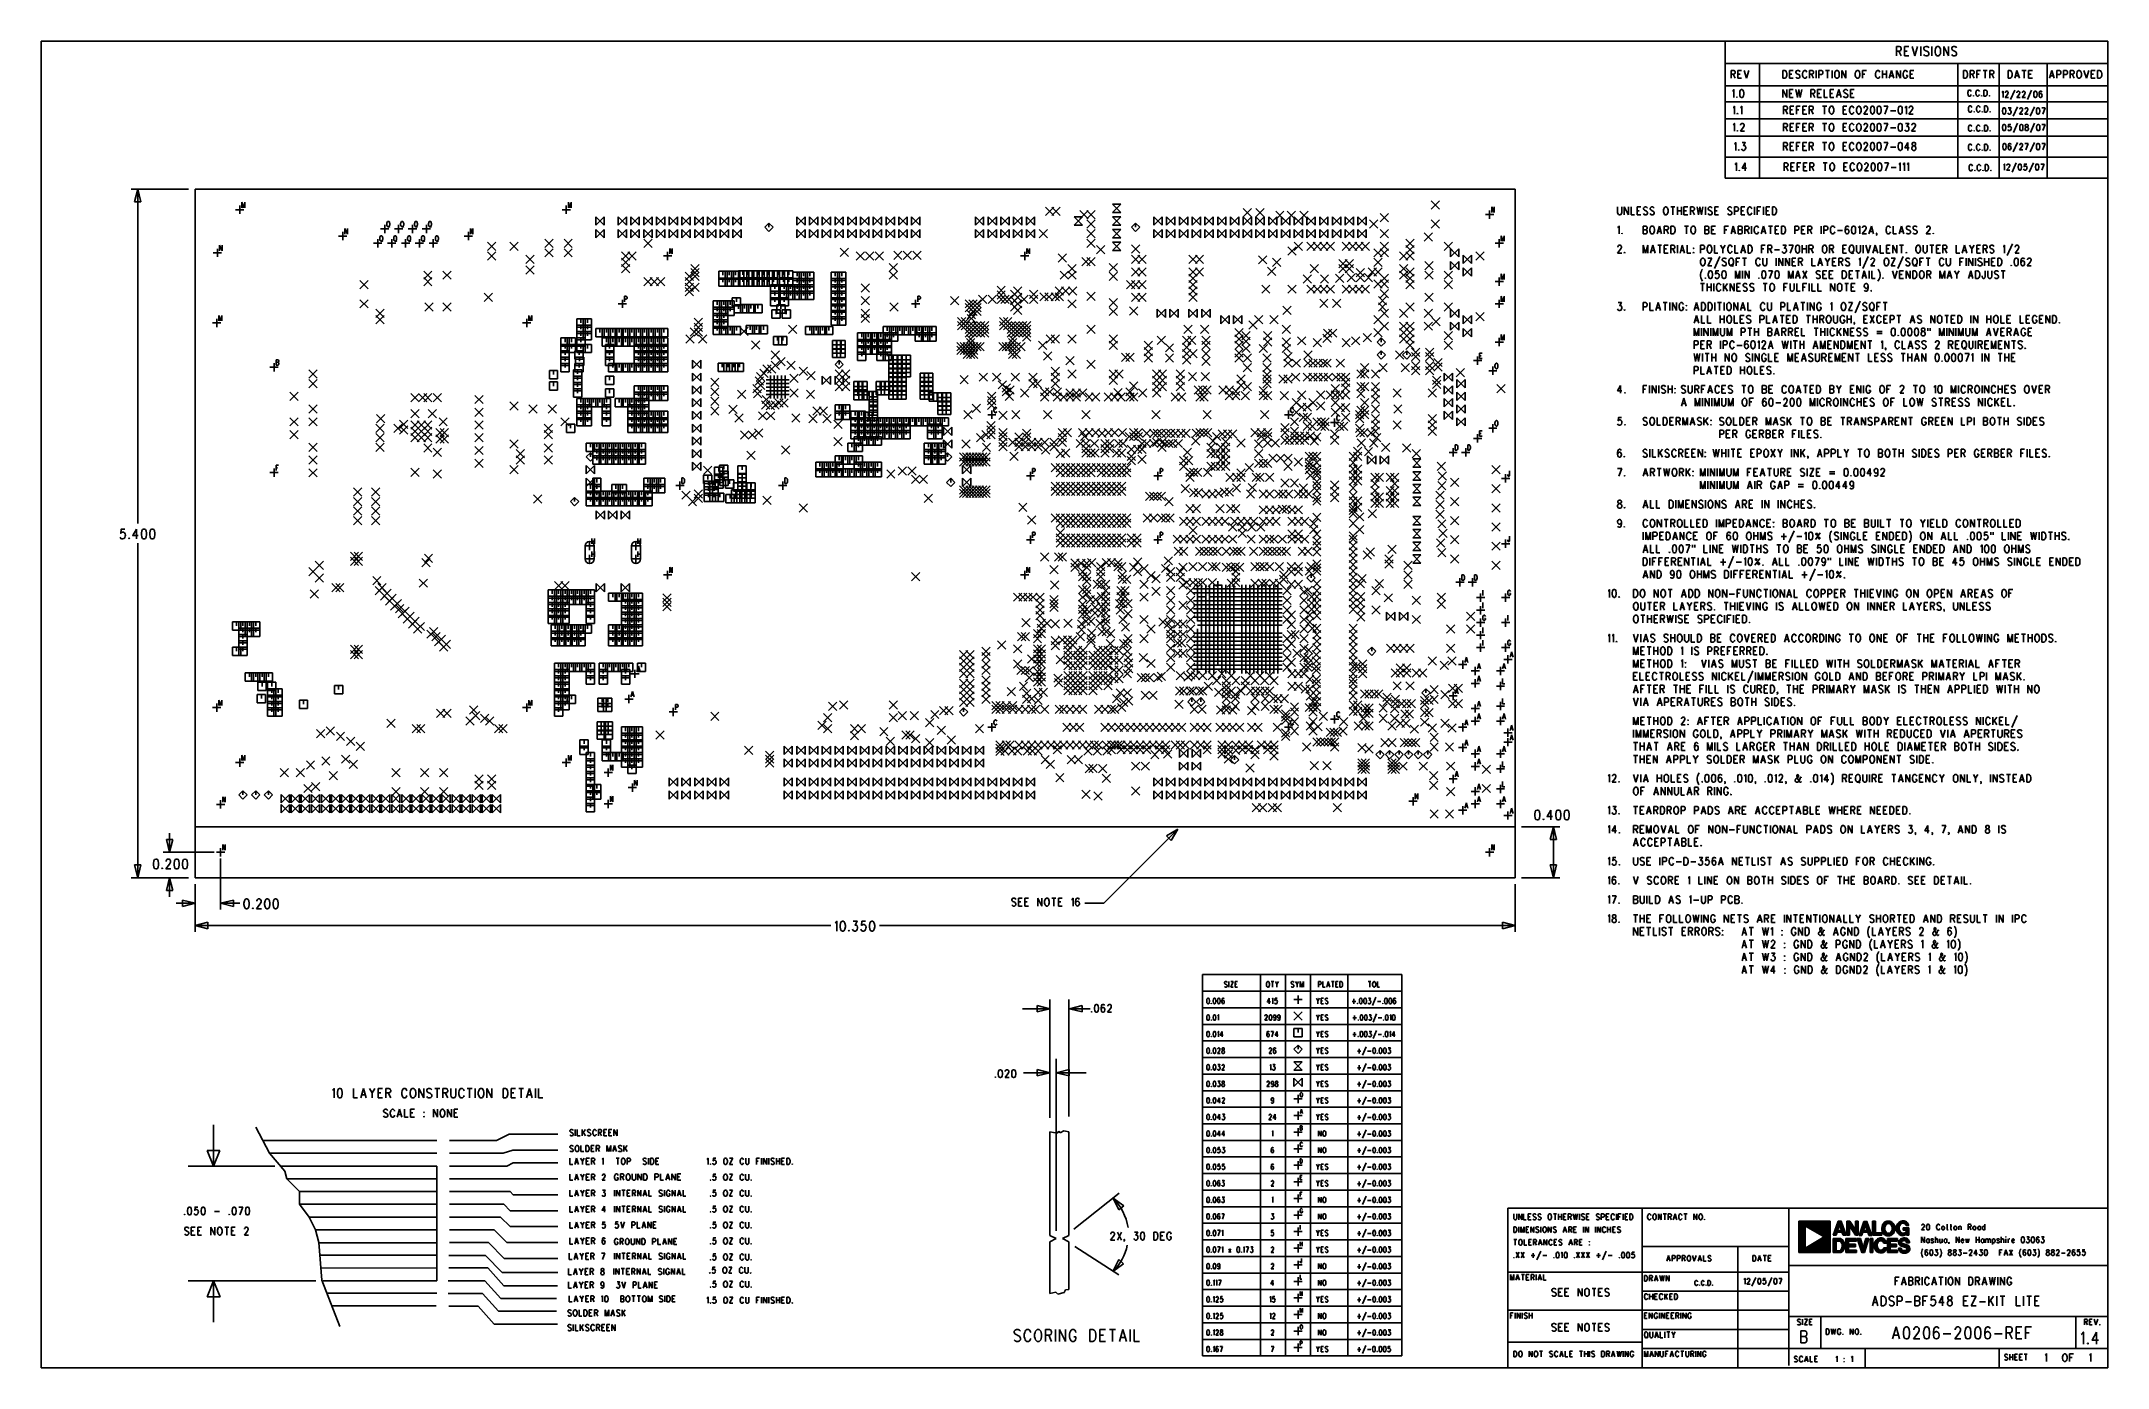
# Model space of a CAD drawing. Extents: x 11.9 to 28.1, y 10.8 to 21.2.
import ezdxf

# ---------------------------------------------------------------- set-up
doc = ezdxf.new("R2010")
doc.units = 0
doc.header["$MEASUREMENT"] = 0
doc.layers.add('LAYNR1', color=2, linetype='Continuous')

msp = doc.modelspace()

# ---------------------------------------------------------------- linework, layer by layer
at = {"layer": 'LAYNR1', "color": 7}
for points in [[(11.892, 21.199), (28.093, 21.199)], [(11.892, 10.799), (11.892, 21.199)], [(28.093, 21.199), (25.093, 21.199)], [(25.093, 21.199), (25.093, 20.591)], [(26.437, 21.158), (26.437, 21.084)], [(26.437, 21.158), (26.462, 21.158), (26.47, 21.155), (26.472, 21.151), (26.475, 21.144), (26.475, 21.137), (26.472, 21.13), (26.47, 21.126), (26.462, 21.123), (26.437, 21.123)], [(26.456, 21.123), (26.475, 21.084)], [(26.5, 21.158), (26.5, 21.084)], [(26.5, 21.158), (26.535, 21.158)], [(26.5, 21.123), (26.522, 21.123)], [(26.5, 21.084), (26.535, 21.084)], [(26.56, 21.158), (26.582, 21.084)], [(26.603, 21.158), (26.582, 21.084)], [(26.628, 21.158), (26.628, 21.084)], [(26.691, 21.148), (26.685, 21.155), (26.677, 21.158), (26.666, 21.158), (26.658, 21.155), (26.652, 21.148), (26.652, 21.141)], [(26.652, 21.141), (26.655, 21.134), (26.658, 21.13), (26.663, 21.126), (26.68, 21.119), (26.685, 21.116), (26.688, 21.112)], [(26.666, 21.084), (26.658, 21.088), (26.652, 21.095)], [(26.677, 21.084), (26.666, 21.084)], [(26.688, 21.112), (26.691, 21.105), (26.691, 21.095), (26.685, 21.088), (26.677, 21.084)], [(26.715, 21.158), (26.715, 21.084)], [(26.742, 21.141), (26.74, 21.13), (26.74, 21.112)], [(26.74, 21.112), (26.742, 21.102), (26.745, 21.095), (26.751, 21.088), (26.756, 21.084)], [(26.756, 21.158), (26.751, 21.155), (26.745, 21.148), (26.742, 21.141)], [(26.781, 21.141), (26.778, 21.148), (26.772, 21.155), (26.767, 21.158), (26.756, 21.158)], [(26.756, 21.084), (26.767, 21.084)], [(26.767, 21.084), (26.772, 21.088), (26.778, 21.095), (26.781, 21.102), (26.783, 21.112)], [(26.783, 21.112), (26.783, 21.13), (26.781, 21.141)], [(26.808, 21.158), (26.808, 21.084)], [(26.808, 21.158), (26.846, 21.084)], [(26.846, 21.158), (26.846, 21.084)], [(26.909, 21.148), (26.903, 21.155), (26.895, 21.158), (26.884, 21.158), (26.876, 21.155), (26.871, 21.148), (26.871, 21.141)], [(26.871, 21.141), (26.873, 21.134), (26.876, 21.13), (26.882, 21.126), (26.898, 21.119), (26.903, 21.116), (26.906, 21.112)], [(26.884, 21.084), (26.876, 21.088), (26.871, 21.095)], [(26.895, 21.084), (26.884, 21.084)], [(26.906, 21.112), (26.909, 21.105), (26.909, 21.095), (26.903, 21.088), (26.895, 21.084)], [(28.093, 21.199), (28.093, 10.799)], [(28.093, 20.591), (28.093, 21.199)], [(28.093, 21.024), (25.093, 21.024)], [(25.093, 21.024), (25.093, 20.849)], [(25.141, 20.97), (25.141, 20.909)], [(25.141, 20.97), (25.161, 20.97), (25.168, 20.967), (25.171, 20.964), (25.173, 20.959), (25.173, 20.953), (25.171, 20.947), (25.168, 20.944), (25.161, 20.941), (25.141, 20.941)], [(25.157, 20.941), (25.173, 20.909)], [(25.193, 20.97), (25.193, 20.909)], [(25.193, 20.97), (25.223, 20.97)], [(25.193, 20.941), (25.211, 20.941)], [(25.193, 20.909), (25.223, 20.909)], [(25.243, 20.97), (25.261, 20.909)], [(25.28, 20.97), (25.261, 20.909)], [(25.389, 21.024), (25.362, 21.024)], [(25.362, 21.024), (25.362, 20.591)], [(25.362, 21.024), (25.362, 20.591)], [(25.546, 20.97), (25.546, 20.909)], [(25.546, 20.97), (25.562, 20.97), (25.569, 20.967), (25.573, 20.961), (25.576, 20.956)], [(25.562, 20.909), (25.546, 20.909)], [(25.578, 20.932), (25.576, 20.924), (25.573, 20.918), (25.569, 20.912), (25.562, 20.909)], [(25.576, 20.956), (25.578, 20.947), (25.578, 20.932)], [(25.598, 20.97), (25.598, 20.909)], [(25.598, 20.97), (25.628, 20.97)], [(25.598, 20.941), (25.616, 20.941)], [(25.598, 20.909), (25.628, 20.909)], [(25.68, 20.961), (25.676, 20.967), (25.669, 20.97), (25.66, 20.97), (25.653, 20.967), (25.648, 20.961), (25.648, 20.956)], [(25.648, 20.956), (25.651, 20.95), (25.653, 20.947), (25.657, 20.944), (25.671, 20.938), (25.676, 20.935), (25.678, 20.932)], [(25.66, 20.909), (25.653, 20.912), (25.648, 20.918)], [(25.669, 20.909), (25.66, 20.909)], [(25.678, 20.932), (25.68, 20.927), (25.68, 20.918), (25.676, 20.912), (25.669, 20.909)], [(25.703, 20.956), (25.701, 20.947), (25.701, 20.932)], [(25.701, 20.932), (25.703, 20.924), (25.705, 20.918), (25.71, 20.912), (25.714, 20.909)], [(25.735, 20.956), (25.732, 20.961), (25.728, 20.967), (25.723, 20.97), (25.714, 20.97), (25.71, 20.967), (25.705, 20.961), (25.703, 20.956)], [(25.714, 20.909), (25.723, 20.909)], [(25.723, 20.909), (25.728, 20.912), (25.732, 20.918), (25.735, 20.924)], [(25.755, 20.97), (25.755, 20.909)], [(25.755, 20.97), (25.776, 20.97), (25.782, 20.967), (25.785, 20.964), (25.787, 20.959), (25.787, 20.953), (25.785, 20.947), (25.782, 20.944), (25.776, 20.941), (25.755, 20.941)], [(25.771, 20.941), (25.787, 20.909)], [(25.807, 20.97), (25.807, 20.909)], [(25.828, 20.97), (25.828, 20.909)], [(25.828, 20.97), (25.848, 20.97), (25.855, 20.967), (25.857, 20.964), (25.86, 20.959), (25.86, 20.95), (25.857, 20.944), (25.855, 20.941), (25.848, 20.938), (25.828, 20.938)], [(25.88, 20.97), (25.912, 20.97)], [(25.896, 20.97), (25.896, 20.909)], [(25.932, 20.97), (25.932, 20.909)], [(25.955, 20.956), (25.953, 20.947), (25.953, 20.932)], [(25.953, 20.932), (25.955, 20.924), (25.957, 20.918), (25.962, 20.912), (25.966, 20.909)], [(25.966, 20.97), (25.962, 20.967), (25.957, 20.961), (25.955, 20.956)], [(25.987, 20.956), (25.985, 20.961), (25.98, 20.967), (25.976, 20.97), (25.966, 20.97)], [(25.966, 20.909), (25.976, 20.909)], [(25.976, 20.909), (25.98, 20.912), (25.985, 20.918), (25.987, 20.924), (25.989, 20.932)], [(25.989, 20.932), (25.989, 20.947), (25.987, 20.956)], [(26.01, 20.97), (26.01, 20.909)], [(26.01, 20.97), (26.041, 20.909)], [(26.041, 20.97), (26.041, 20.909)], [(26.116, 20.956), (26.114, 20.947), (26.114, 20.932)], [(26.114, 20.932), (26.116, 20.924), (26.119, 20.918), (26.123, 20.912), (26.128, 20.909)], [(26.128, 20.97), (26.123, 20.967), (26.119, 20.961), (26.116, 20.956)], [(26.148, 20.956), (26.146, 20.961), (26.141, 20.967), (26.137, 20.97), (26.128, 20.97)], [(26.128, 20.909), (26.137, 20.909)], [(26.137, 20.909), (26.141, 20.912), (26.146, 20.918), (26.148, 20.924), (26.151, 20.932)], [(26.151, 20.932), (26.151, 20.947), (26.148, 20.956)], [(26.171, 20.97), (26.171, 20.909)], [(26.171, 20.97), (26.201, 20.97)], [(26.171, 20.941), (26.189, 20.941)], [(26.276, 20.956), (26.273, 20.947), (26.273, 20.932)], [(26.273, 20.932), (26.276, 20.924), (26.278, 20.918), (26.282, 20.912), (26.287, 20.909)], [(26.307, 20.956), (26.305, 20.961), (26.301, 20.967), (26.296, 20.97), (26.287, 20.97), (26.282, 20.967), (26.278, 20.961), (26.276, 20.956)], [(26.287, 20.909), (26.296, 20.909)], [(26.296, 20.909), (26.301, 20.912), (26.305, 20.918), (26.307, 20.924)], [(26.328, 20.97), (26.328, 20.909)], [(26.328, 20.941), (26.36, 20.941)], [(26.36, 20.97), (26.36, 20.909)], [(26.398, 20.97), (26.38, 20.909)], [(26.387, 20.929), (26.41, 20.929)], [(26.398, 20.97), (26.416, 20.909)], [(26.437, 20.97), (26.437, 20.909)], [(26.437, 20.97), (26.469, 20.909)], [(26.469, 20.97), (26.469, 20.909)], [(26.491, 20.956), (26.489, 20.947), (26.489, 20.932)], [(26.489, 20.932), (26.491, 20.924), (26.494, 20.918), (26.498, 20.912), (26.503, 20.909)], [(26.523, 20.956), (26.521, 20.961), (26.516, 20.967), (26.512, 20.97), (26.503, 20.97), (26.498, 20.967), (26.494, 20.961), (26.491, 20.956)], [(26.503, 20.909), (26.512, 20.909)], [(26.512, 20.909), (26.516, 20.912), (26.521, 20.918), (26.523, 20.924), (26.523, 20.932)], [(26.512, 20.932), (26.523, 20.932)], [(26.544, 20.97), (26.544, 20.909)], [(26.544, 20.97), (26.573, 20.97)], [(26.544, 20.941), (26.562, 20.941)], [(26.544, 20.909), (26.573, 20.909)], [(26.917, 20.591), (26.917, 21.024)], [(26.917, 21.024), (27.243, 21.024)], [(26.962, 20.97), (26.962, 20.909)], [(26.962, 20.97), (26.978, 20.97), (26.985, 20.967), (26.989, 20.961), (26.992, 20.956)], [(26.978, 20.909), (26.962, 20.909)], [(26.994, 20.932), (26.992, 20.924), (26.989, 20.918), (26.985, 20.912), (26.978, 20.909)], [(26.992, 20.956), (26.994, 20.947), (26.994, 20.932)], [(27.014, 20.97), (27.014, 20.909)], [(27.014, 20.97), (27.035, 20.97), (27.042, 20.967), (27.044, 20.964), (27.046, 20.959), (27.046, 20.953), (27.044, 20.947), (27.042, 20.944), (27.035, 20.941), (27.014, 20.941)], [(27.03, 20.941), (27.046, 20.909)], [(27.067, 20.97), (27.067, 20.909)], [(27.067, 20.97), (27.096, 20.97)], [(27.067, 20.941), (27.085, 20.941)], [(27.117, 20.97), (27.148, 20.97)], [(27.132, 20.97), (27.132, 20.909)], [(27.169, 20.97), (27.169, 20.909)], [(27.169, 20.97), (27.189, 20.97), (27.196, 20.967), (27.198, 20.964), (27.201, 20.959), (27.201, 20.953), (27.198, 20.947), (27.196, 20.944), (27.189, 20.941), (27.169, 20.941)], [(27.185, 20.941), (27.201, 20.909)], [(27.243, 21.024), (27.243, 20.591)], [(27.312, 20.97), (27.312, 20.909)], [(27.312, 20.97), (27.328, 20.97), (27.335, 20.967), (27.339, 20.961), (27.342, 20.956)], [(27.328, 20.909), (27.312, 20.909)], [(27.344, 20.932), (27.342, 20.924), (27.339, 20.918), (27.335, 20.912), (27.328, 20.909)], [(27.342, 20.956), (27.344, 20.947), (27.344, 20.932)], [(27.382, 20.97), (27.364, 20.909)], [(27.371, 20.929), (27.394, 20.929)], [(27.382, 20.97), (27.401, 20.909)], [(27.421, 20.97), (27.453, 20.97)], [(27.437, 20.97), (27.437, 20.909)], [(27.473, 20.97), (27.473, 20.909)], [(27.473, 20.97), (27.503, 20.97)], [(27.473, 20.941), (27.492, 20.941)], [(27.473, 20.909), (27.503, 20.909)], [(27.618, 20.591), (27.618, 21.024)], [(27.655, 20.97), (27.637, 20.909)], [(27.644, 20.929), (27.667, 20.929)], [(27.655, 20.97), (27.673, 20.909)], [(27.694, 20.97), (27.694, 20.909)], [(27.694, 20.97), (27.714, 20.97), (27.721, 20.967), (27.723, 20.964), (27.726, 20.959), (27.726, 20.95), (27.723, 20.944), (27.721, 20.941), (27.714, 20.938), (27.694, 20.938)], [(27.746, 20.97), (27.746, 20.909)], [(27.746, 20.97), (27.767, 20.97), (27.773, 20.967), (27.776, 20.964), (27.778, 20.959), (27.778, 20.95), (27.776, 20.944), (27.773, 20.941), (27.767, 20.938), (27.746, 20.938)], [(27.798, 20.97), (27.798, 20.909)], [(27.798, 20.97), (27.819, 20.97), (27.826, 20.967), (27.828, 20.964), (27.83, 20.959), (27.83, 20.953), (27.828, 20.947), (27.826, 20.944), (27.819, 20.941), (27.798, 20.941)], [(27.814, 20.941), (27.83, 20.909)], [(27.853, 20.956), (27.851, 20.947), (27.851, 20.932)], [(27.851, 20.932), (27.853, 20.924), (27.855, 20.918), (27.86, 20.912), (27.864, 20.909)], [(27.864, 20.97), (27.86, 20.967), (27.855, 20.961), (27.853, 20.956)], [(27.885, 20.956), (27.882, 20.961), (27.878, 20.967), (27.873, 20.97), (27.864, 20.97)], [(27.864, 20.909), (27.873, 20.909)], [(27.873, 20.909), (27.878, 20.912), (27.882, 20.918), (27.885, 20.924), (27.887, 20.932)], [(27.887, 20.932), (27.887, 20.947), (27.885, 20.956)], [(27.907, 20.97), (27.926, 20.909)], [(27.944, 20.97), (27.926, 20.909)], [(27.964, 20.97), (27.964, 20.909)], [(27.964, 20.97), (27.994, 20.97)], [(27.964, 20.941), (27.982, 20.941)], [(27.964, 20.909), (27.994, 20.909)], [(28.014, 20.97), (28.014, 20.909)], [(28.014, 20.97), (28.03, 20.97), (28.037, 20.967), (28.042, 20.961), (28.044, 20.956)], [(28.03, 20.909), (28.014, 20.909)], [(28.046, 20.932), (28.044, 20.924), (28.042, 20.918), (28.037, 20.912), (28.03, 20.909)], [(28.044, 20.956), (28.046, 20.947), (28.046, 20.932)], [(28.093, 20.599), (28.093, 21.024)], [(25.093, 20.849), (28.093, 20.849)], [(25.151, 20.809), (25.156, 20.811), (25.162, 20.82), (25.162, 20.759)], [(25.185, 20.765), (25.183, 20.762), (25.185, 20.759)], [(25.185, 20.759), (25.187, 20.762), (25.185, 20.765)], [(25.221, 20.82), (25.215, 20.817), (25.21, 20.809), (25.208, 20.794), (25.208, 20.785), (25.21, 20.771), (25.215, 20.762), (25.221, 20.759)], [(25.226, 20.759), (25.233, 20.762), (25.237, 20.771), (25.24, 20.785), (25.24, 20.794), (25.237, 20.809), (25.233, 20.817), (25.226, 20.82), (25.221, 20.82)], [(25.221, 20.759), (25.226, 20.759)], [(25.546, 20.82), (25.546, 20.759)], [(25.546, 20.82), (25.578, 20.759)], [(25.578, 20.82), (25.578, 20.759)], [(25.598, 20.82), (25.598, 20.759)], [(25.598, 20.82), (25.628, 20.82)], [(25.598, 20.791), (25.616, 20.791)], [(25.598, 20.759), (25.628, 20.759)], [(25.648, 20.82), (25.66, 20.759)], [(25.671, 20.82), (25.66, 20.759)], [(25.671, 20.82), (25.682, 20.759)], [(25.694, 20.82), (25.682, 20.759)], [(25.766, 20.82), (25.766, 20.759)], [(25.766, 20.82), (25.787, 20.82), (25.794, 20.817), (25.796, 20.814), (25.798, 20.809), (25.798, 20.803), (25.796, 20.797), (25.794, 20.794), (25.787, 20.791), (25.766, 20.791)], [(25.782, 20.791), (25.798, 20.759)], [(25.819, 20.82), (25.819, 20.759)], [(25.819, 20.82), (25.848, 20.82)], [(25.819, 20.791), (25.837, 20.791)], [(25.819, 20.759), (25.848, 20.759)], [(25.869, 20.82), (25.869, 20.759)], [(25.869, 20.759), (25.896, 20.759)], [(25.916, 20.82), (25.916, 20.759)], [(25.916, 20.82), (25.946, 20.82)], [(25.916, 20.791), (25.935, 20.791)], [(25.916, 20.759), (25.946, 20.759)], [(25.985, 20.82), (25.966, 20.759)], [(25.973, 20.779), (25.996, 20.779)], [(25.985, 20.82), (26.003, 20.759)], [(26.055, 20.811), (26.051, 20.817), (26.044, 20.82), (26.035, 20.82), (26.028, 20.817), (26.023, 20.811), (26.023, 20.806)], [(26.023, 20.806), (26.026, 20.8), (26.028, 20.797), (26.032, 20.794), (26.046, 20.788), (26.051, 20.785), (26.053, 20.782)], [(26.035, 20.759), (26.028, 20.762), (26.023, 20.768)], [(26.044, 20.759), (26.035, 20.759)], [(26.053, 20.782), (26.055, 20.777), (26.055, 20.768), (26.051, 20.762), (26.044, 20.759)], [(26.076, 20.82), (26.076, 20.759)], [(26.076, 20.82), (26.105, 20.82)], [(26.076, 20.791), (26.094, 20.791)], [(26.076, 20.759), (26.105, 20.759)], [(26.998, 20.806), (26.996, 20.799), (26.996, 20.787)], [(26.996, 20.787), (26.998, 20.781), (27, 20.776), (27.003, 20.771), (27.007, 20.769)], [(27.023, 20.806), (27.021, 20.81), (27.018, 20.815), (27.014, 20.817), (27.007, 20.817), (27.003, 20.815), (27, 20.81), (26.998, 20.806)], [(27.007, 20.769), (27.014, 20.769)], [(27.014, 20.769), (27.018, 20.771), (27.021, 20.776), (27.023, 20.781)], [(27.041, 20.774), (27.04, 20.771), (27.041, 20.769)], [(27.041, 20.769), (27.043, 20.771), (27.041, 20.774)], [(27.061, 20.806), (27.06, 20.799), (27.06, 20.787)], [(27.06, 20.787), (27.061, 20.781), (27.063, 20.776), (27.067, 20.771), (27.071, 20.769)], [(27.087, 20.806), (27.085, 20.81), (27.081, 20.815), (27.078, 20.817), (27.071, 20.817), (27.067, 20.815), (27.063, 20.81), (27.061, 20.806)], [(27.071, 20.769), (27.078, 20.769)], [(27.078, 20.769), (27.081, 20.771), (27.085, 20.776), (27.087, 20.781)], [(27.105, 20.774), (27.103, 20.771), (27.105, 20.769)], [(27.105, 20.769), (27.107, 20.771), (27.105, 20.774)], [(27.123, 20.817), (27.123, 20.769)], [(27.123, 20.817), (27.136, 20.817), (27.141, 20.815), (27.145, 20.81), (27.147, 20.806)], [(27.136, 20.769), (27.123, 20.769)], [(27.149, 20.787), (27.147, 20.781), (27.145, 20.776), (27.141, 20.771), (27.136, 20.769)], [(27.147, 20.806), (27.149, 20.799), (27.149, 20.787)], [(27.167, 20.774), (27.165, 20.771), (27.167, 20.769)], [(27.167, 20.769), (27.169, 20.771), (27.167, 20.774)], [(27.264, 20.798), (27.268, 20.8), (27.273, 20.807), (27.273, 20.759)], [(27.291, 20.796), (27.291, 20.798), (27.293, 20.802), (27.295, 20.805), (27.299, 20.807), (27.306, 20.807), (27.309, 20.805), (27.311, 20.802), (27.313, 20.798), (27.313, 20.793), (27.311, 20.789), (27.308, 20.782), (27.289, 20.759)], [(27.289, 20.759), (27.315, 20.759)], [(27.364, 20.816), (27.331, 20.743)], [(27.382, 20.796), (27.382, 20.798), (27.384, 20.802), (27.386, 20.805), (27.389, 20.807), (27.397, 20.807), (27.4, 20.805), (27.402, 20.802), (27.404, 20.798), (27.404, 20.793), (27.402, 20.789), (27.399, 20.782), (27.38, 20.759)], [(27.38, 20.759), (27.406, 20.759)], [(27.424, 20.796), (27.424, 20.798), (27.426, 20.802), (27.428, 20.805), (27.431, 20.807), (27.439, 20.807), (27.442, 20.805), (27.444, 20.802), (27.446, 20.798), (27.446, 20.793), (27.444, 20.789), (27.44, 20.782), (27.422, 20.759)], [(27.422, 20.759), (27.448, 20.759)], [(27.497, 20.816), (27.464, 20.743)], [(27.524, 20.807), (27.519, 20.805), (27.515, 20.798), (27.513, 20.787), (27.513, 20.78), (27.515, 20.768), (27.519, 20.761), (27.524, 20.759)], [(27.528, 20.759), (27.533, 20.761), (27.537, 20.768), (27.539, 20.78), (27.539, 20.787), (27.537, 20.798), (27.533, 20.805), (27.528, 20.807), (27.524, 20.807)], [(27.524, 20.759), (27.528, 20.759)], [(27.577, 20.8), (27.575, 20.805), (27.569, 20.807), (27.566, 20.807), (27.56, 20.805), (27.557, 20.798), (27.555, 20.787), (27.555, 20.775), (27.557, 20.766), (27.56, 20.761), (27.566, 20.759)], [(27.568, 20.759), (27.573, 20.761), (27.577, 20.766), (27.579, 20.773), (27.579, 20.775), (27.577, 20.782), (27.573, 20.787), (27.568, 20.789), (27.566, 20.789), (27.56, 20.787), (27.557, 20.782), (27.555, 20.775)], [(27.566, 20.759), (27.568, 20.759)], [(28.093, 20.849), (28.093, 20.724)], [(28.093, 20.724), (25.093, 20.724)], [(25.093, 20.724), (25.093, 20.291)], [(25.093, 20.591), (28.093, 20.591)], [(25.093, 20.591), (25.093, 20.456)], [(25.156, 20.679), (25.161, 20.681), (25.167, 20.69), (25.167, 20.629)], [(25.19, 20.635), (25.188, 20.632), (25.19, 20.629)], [(25.19, 20.629), (25.192, 20.632), (25.19, 20.635)], [(25.213, 20.679), (25.217, 20.681), (25.224, 20.69), (25.224, 20.629)], [(25.362, 20.591), (26.917, 20.591)], [(25.362, 20.591), (25.362, 20.126)], [(25.551, 20.69), (25.551, 20.629)], [(25.551, 20.69), (25.571, 20.69), (25.578, 20.687), (25.581, 20.684), (25.583, 20.679), (25.583, 20.673), (25.581, 20.667), (25.578, 20.664), (25.571, 20.661), (25.551, 20.661)], [(25.567, 20.661), (25.583, 20.629)], [(25.603, 20.69), (25.603, 20.629)], [(25.603, 20.69), (25.633, 20.69)], [(25.603, 20.661), (25.621, 20.661)], [(25.603, 20.629), (25.633, 20.629)], [(25.653, 20.69), (25.653, 20.629)], [(25.653, 20.69), (25.683, 20.69)], [(25.653, 20.661), (25.671, 20.661)], [(25.703, 20.69), (25.703, 20.629)], [(25.703, 20.69), (25.733, 20.69)], [(25.703, 20.661), (25.721, 20.661)], [(25.703, 20.629), (25.733, 20.629)], [(25.753, 20.69), (25.753, 20.629)], [(25.753, 20.69), (25.774, 20.69), (25.781, 20.687), (25.783, 20.684), (25.785, 20.679), (25.785, 20.673), (25.783, 20.667), (25.781, 20.664), (25.774, 20.661), (25.753, 20.661)], [(25.769, 20.661), (25.785, 20.629)], [(25.858, 20.69), (25.89, 20.69)], [(25.874, 20.69), (25.874, 20.629)], [(25.912, 20.676), (25.91, 20.667), (25.91, 20.652)], [(25.91, 20.652), (25.912, 20.644), (25.915, 20.638), (25.919, 20.632), (25.924, 20.629)], [(25.924, 20.69), (25.919, 20.687), (25.915, 20.681), (25.912, 20.676)], [(25.944, 20.676), (25.942, 20.681), (25.937, 20.687), (25.933, 20.69), (25.924, 20.69)], [(25.924, 20.629), (25.933, 20.629)], [(25.933, 20.629), (25.937, 20.632), (25.942, 20.638), (25.944, 20.644), (25.946, 20.652)], [(25.946, 20.652), (25.946, 20.667), (25.944, 20.676)], [(26.019, 20.69), (26.019, 20.629)], [(26.019, 20.69), (26.049, 20.69)], [(26.019, 20.661), (26.037, 20.661)], [(26.019, 20.629), (26.049, 20.629)], [(26.071, 20.676), (26.069, 20.667), (26.069, 20.652)], [(26.069, 20.652), (26.071, 20.644), (26.074, 20.638), (26.078, 20.632), (26.083, 20.629)], [(26.103, 20.676), (26.101, 20.681), (26.096, 20.687), (26.092, 20.69), (26.083, 20.69), (26.078, 20.687), (26.074, 20.681), (26.071, 20.676)], [(26.083, 20.629), (26.092, 20.629)], [(26.092, 20.629), (26.096, 20.632), (26.101, 20.638), (26.103, 20.644)], [(26.126, 20.676), (26.124, 20.667), (26.124, 20.652)], [(26.124, 20.652), (26.126, 20.644), (26.128, 20.638), (26.133, 20.632), (26.137, 20.629)], [(26.137, 20.69), (26.133, 20.687), (26.128, 20.681), (26.126, 20.676)], [(26.158, 20.676), (26.156, 20.681), (26.151, 20.687), (26.146, 20.69), (26.137, 20.69)], [(26.137, 20.629), (26.146, 20.629)], [(26.146, 20.629), (26.151, 20.632), (26.156, 20.638), (26.158, 20.644), (26.16, 20.652)], [(26.16, 20.652), (26.16, 20.667), (26.158, 20.676)], [(26.183, 20.676), (26.183, 20.679), (26.185, 20.684), (26.187, 20.687), (26.192, 20.69), (26.201, 20.69), (26.206, 20.687), (26.208, 20.684), (26.21, 20.679), (26.21, 20.673), (26.208, 20.667), (26.203, 20.658), (26.181, 20.629)], [(26.181, 20.629), (26.212, 20.629)], [(26.246, 20.69), (26.24, 20.687), (26.235, 20.679), (26.233, 20.664), (26.233, 20.655), (26.235, 20.641), (26.24, 20.632), (26.246, 20.629)], [(26.251, 20.629), (26.258, 20.632), (26.262, 20.641), (26.265, 20.655), (26.265, 20.664), (26.262, 20.679), (26.258, 20.687), (26.251, 20.69), (26.246, 20.69)], [(26.246, 20.629), (26.251, 20.629)], [(26.299, 20.69), (26.292, 20.687), (26.287, 20.679), (26.285, 20.664), (26.285, 20.655), (26.287, 20.641), (26.292, 20.632), (26.299, 20.629)], [(26.303, 20.629), (26.31, 20.632), (26.315, 20.641), (26.317, 20.655), (26.317, 20.664), (26.315, 20.679), (26.31, 20.687), (26.303, 20.69), (26.299, 20.69)], [(26.299, 20.629), (26.303, 20.629)], [(26.337, 20.69), (26.369, 20.69)], [(26.369, 20.69), (26.346, 20.629)], [(26.39, 20.655), (26.431, 20.655)], [(26.465, 20.69), (26.458, 20.687), (26.453, 20.679), (26.451, 20.664), (26.451, 20.655), (26.453, 20.641), (26.458, 20.632), (26.465, 20.629)], [(26.469, 20.629), (26.476, 20.632), (26.481, 20.641), (26.483, 20.655), (26.483, 20.664), (26.481, 20.679), (26.476, 20.687), (26.469, 20.69), (26.465, 20.69)], [(26.465, 20.629), (26.469, 20.629)], [(26.503, 20.679), (26.508, 20.681), (26.515, 20.69), (26.515, 20.629)], [(26.537, 20.676), (26.537, 20.679), (26.54, 20.684), (26.542, 20.687), (26.546, 20.69), (26.556, 20.69), (26.56, 20.687), (26.562, 20.684), (26.565, 20.679), (26.565, 20.673), (26.562, 20.667), (26.558, 20.658), (26.535, 20.629)], [(26.535, 20.629), (26.567, 20.629)], [(26.917, 20.591), (26.917, 20.126)], [(27.003, 20.681), (27.001, 20.674), (27.001, 20.662)], [(27.001, 20.662), (27.003, 20.656), (27.005, 20.651), (27.008, 20.646), (27.012, 20.644)], [(27.028, 20.681), (27.026, 20.685), (27.023, 20.69), (27.019, 20.692), (27.012, 20.692), (27.008, 20.69), (27.005, 20.685), (27.003, 20.681)], [(27.012, 20.644), (27.019, 20.644)], [(27.019, 20.644), (27.023, 20.646), (27.026, 20.651), (27.028, 20.656)], [(27.046, 20.649), (27.045, 20.646), (27.046, 20.644)], [(27.046, 20.644), (27.048, 20.646), (27.046, 20.649)], [(27.066, 20.681), (27.065, 20.674), (27.065, 20.662)], [(27.065, 20.662), (27.066, 20.656), (27.068, 20.651), (27.072, 20.646), (27.076, 20.644)], [(27.092, 20.681), (27.09, 20.685), (27.086, 20.69), (27.083, 20.692), (27.076, 20.692), (27.072, 20.69), (27.068, 20.685), (27.066, 20.681)], [(27.076, 20.644), (27.083, 20.644)], [(27.083, 20.644), (27.086, 20.646), (27.09, 20.651), (27.092, 20.656)], [(27.11, 20.649), (27.108, 20.646), (27.11, 20.644)], [(27.11, 20.644), (27.112, 20.646), (27.11, 20.649)], [(27.128, 20.692), (27.128, 20.644)], [(27.128, 20.692), (27.141, 20.692), (27.146, 20.69), (27.15, 20.685), (27.152, 20.681)], [(27.141, 20.644), (27.128, 20.644)], [(27.154, 20.662), (27.152, 20.656), (27.15, 20.651), (27.146, 20.646), (27.141, 20.644)], [(27.152, 20.681), (27.154, 20.674), (27.154, 20.662)], [(27.172, 20.649), (27.17, 20.646), (27.172, 20.644)], [(27.172, 20.644), (27.174, 20.646), (27.172, 20.649)], [(27.243, 20.591), (27.618, 20.591)], [(27.243, 20.591), (27.243, 20.126)], [(27.28, 20.677), (27.274, 20.675), (27.271, 20.668), (27.269, 20.656), (27.269, 20.65), (27.271, 20.638), (27.274, 20.631), (27.28, 20.629)], [(27.284, 20.629), (27.289, 20.631), (27.293, 20.638), (27.294, 20.65), (27.294, 20.656), (27.293, 20.668), (27.289, 20.675), (27.284, 20.677), (27.28, 20.677)], [(27.28, 20.629), (27.284, 20.629)], [(27.32, 20.629), (27.314, 20.631), (27.313, 20.634), (27.311, 20.638)], [(27.314, 20.677), (27.334, 20.677), (27.324, 20.659), (27.329, 20.659), (27.333, 20.656), (27.334, 20.654), (27.336, 20.647)], [(27.325, 20.629), (27.32, 20.629)], [(27.336, 20.647), (27.336, 20.643), (27.334, 20.636), (27.331, 20.631), (27.325, 20.629)], [(27.385, 20.686), (27.353, 20.613)], [(27.404, 20.666), (27.404, 20.668), (27.405, 20.672), (27.407, 20.675), (27.411, 20.677), (27.418, 20.677), (27.422, 20.675), (27.424, 20.672), (27.425, 20.668), (27.425, 20.663), (27.424, 20.659), (27.42, 20.652), (27.402, 20.629)], [(27.402, 20.629), (27.427, 20.629)], [(27.445, 20.666), (27.445, 20.668), (27.447, 20.672), (27.449, 20.675), (27.453, 20.677), (27.46, 20.677), (27.464, 20.675), (27.465, 20.672), (27.467, 20.668), (27.467, 20.663), (27.465, 20.659), (27.462, 20.652), (27.444, 20.629)], [(27.444, 20.629), (27.469, 20.629)], [(27.518, 20.686), (27.485, 20.613)], [(27.545, 20.677), (27.54, 20.675), (27.536, 20.668), (27.534, 20.656), (27.534, 20.65), (27.536, 20.638), (27.54, 20.631), (27.545, 20.629)], [(27.549, 20.629), (27.554, 20.631), (27.558, 20.638), (27.56, 20.65), (27.56, 20.656), (27.558, 20.668), (27.554, 20.675), (27.549, 20.677), (27.545, 20.677)], [(27.545, 20.629), (27.549, 20.629)], [(27.576, 20.677), (27.602, 20.677)], [(27.602, 20.677), (27.584, 20.629)], [(27.618, 20.596), (27.618, 20.126)], [(25.093, 20.456), (28.093, 20.456)], [(25.156, 20.544), (25.161, 20.546), (25.167, 20.555), (25.167, 20.494)], [(25.19, 20.5), (25.188, 20.497), (25.19, 20.494)], [(25.19, 20.494), (25.192, 20.497), (25.19, 20.5)], [(25.215, 20.541), (25.215, 20.544), (25.217, 20.549), (25.22, 20.552), (25.224, 20.555), (25.233, 20.555), (25.238, 20.552), (25.24, 20.549), (25.242, 20.544), (25.242, 20.538), (25.24, 20.532), (25.236, 20.523), (25.213, 20.494)], [(25.213, 20.494), (25.245, 20.494)], [(25.551, 20.555), (25.551, 20.494)], [(25.551, 20.555), (25.571, 20.555), (25.578, 20.552), (25.581, 20.549), (25.583, 20.544), (25.583, 20.538), (25.581, 20.532), (25.578, 20.529), (25.571, 20.526), (25.551, 20.526)], [(25.567, 20.526), (25.583, 20.494)], [(25.603, 20.555), (25.603, 20.494)], [(25.603, 20.555), (25.633, 20.555)], [(25.603, 20.526), (25.621, 20.526)], [(25.603, 20.494), (25.633, 20.494)], [(25.653, 20.555), (25.653, 20.494)], [(25.653, 20.555), (25.683, 20.555)], [(25.653, 20.526), (25.671, 20.526)], [(25.703, 20.555), (25.703, 20.494)], [(25.703, 20.555), (25.733, 20.555)], [(25.703, 20.526), (25.721, 20.526)], [(25.703, 20.494), (25.733, 20.494)], [(25.753, 20.555), (25.753, 20.494)], [(25.753, 20.555), (25.774, 20.555), (25.781, 20.552), (25.783, 20.549), (25.785, 20.544), (25.785, 20.538), (25.783, 20.532), (25.781, 20.529), (25.774, 20.526), (25.753, 20.526)], [(25.769, 20.526), (25.785, 20.494)], [(25.858, 20.555), (25.89, 20.555)], [(25.874, 20.555), (25.874, 20.494)], [(25.912, 20.541), (25.91, 20.532), (25.91, 20.517)], [(25.91, 20.517), (25.912, 20.509), (25.915, 20.503), (25.919, 20.497), (25.924, 20.494)], [(25.924, 20.555), (25.919, 20.552), (25.915, 20.546), (25.912, 20.541)], [(25.944, 20.541), (25.942, 20.546), (25.937, 20.552), (25.933, 20.555), (25.924, 20.555)], [(25.924, 20.494), (25.933, 20.494)], [(25.933, 20.494), (25.937, 20.497), (25.942, 20.503), (25.944, 20.509), (25.946, 20.517)], [(25.946, 20.517), (25.946, 20.532), (25.944, 20.541)], [(26.019, 20.555), (26.019, 20.494)], [(26.019, 20.555), (26.049, 20.555)], [(26.019, 20.526), (26.037, 20.526)], [(26.019, 20.494), (26.049, 20.494)], [(26.071, 20.541), (26.069, 20.532), (26.069, 20.517)], [(26.069, 20.517), (26.071, 20.509), (26.074, 20.503), (26.078, 20.497), (26.083, 20.494)], [(26.103, 20.541), (26.101, 20.546), (26.096, 20.552), (26.092, 20.555), (26.083, 20.555), (26.078, 20.552), (26.074, 20.546), (26.071, 20.541)], [(26.083, 20.494), (26.092, 20.494)], [(26.092, 20.494), (26.096, 20.497), (26.101, 20.503), (26.103, 20.509)], [(26.126, 20.541), (26.124, 20.532), (26.124, 20.517)], [(26.124, 20.517), (26.126, 20.509), (26.128, 20.503), (26.133, 20.497), (26.137, 20.494)], [(26.137, 20.555), (26.133, 20.552), (26.128, 20.546), (26.126, 20.541)], [(26.158, 20.541), (26.156, 20.546), (26.151, 20.552), (26.146, 20.555), (26.137, 20.555)], [(26.137, 20.494), (26.146, 20.494)], [(26.146, 20.494), (26.151, 20.497), (26.156, 20.503), (26.158, 20.509), (26.16, 20.517)], [(26.16, 20.517), (26.16, 20.532), (26.158, 20.541)], [(26.183, 20.541), (26.183, 20.544), (26.185, 20.549), (26.187, 20.552), (26.192, 20.555), (26.201, 20.555), (26.206, 20.552), (26.208, 20.549), (26.21, 20.544), (26.21, 20.538), (26.208, 20.532), (26.203, 20.523), (26.181, 20.494)], [(26.181, 20.494), (26.212, 20.494)], [(26.246, 20.555), (26.24, 20.552), (26.235, 20.544), (26.233, 20.529), (26.233, 20.52), (26.235, 20.506), (26.24, 20.497), (26.246, 20.494)], [(26.251, 20.494), (26.258, 20.497), (26.262, 20.506), (26.265, 20.52), (26.265, 20.529), (26.262, 20.544), (26.258, 20.552), (26.251, 20.555), (26.246, 20.555)], [(26.246, 20.494), (26.251, 20.494)], [(26.299, 20.555), (26.292, 20.552), (26.287, 20.544), (26.285, 20.529), (26.285, 20.52), (26.287, 20.506), (26.292, 20.497), (26.299, 20.494)], [(26.303, 20.494), (26.31, 20.497), (26.315, 20.506), (26.317, 20.52), (26.317, 20.529), (26.315, 20.544), (26.31, 20.552), (26.303, 20.555), (26.299, 20.555)], [(26.299, 20.494), (26.303, 20.494)], [(26.337, 20.555), (26.369, 20.555)], [(26.369, 20.555), (26.346, 20.494)], [(26.39, 20.52), (26.431, 20.52)], [(26.465, 20.555), (26.458, 20.552), (26.453, 20.544), (26.451, 20.529), (26.451, 20.52), (26.453, 20.506), (26.458, 20.497), (26.465, 20.494)], [(26.469, 20.494), (26.476, 20.497), (26.481, 20.506), (26.483, 20.52), (26.483, 20.529), (26.481, 20.544), (26.476, 20.552), (26.469, 20.555), (26.465, 20.555)], [(26.465, 20.494), (26.469, 20.494)], [(26.515, 20.494), (26.508, 20.497), (26.506, 20.5), (26.503, 20.506)], [(26.508, 20.555), (26.533, 20.555), (26.519, 20.532), (26.526, 20.532), (26.531, 20.529), (26.533, 20.526), (26.535, 20.517)], [(26.521, 20.494), (26.515, 20.494)], [(26.535, 20.517), (26.535, 20.512), (26.533, 20.503), (26.528, 20.497), (26.521, 20.494)], [(26.558, 20.541), (26.558, 20.544), (26.56, 20.549), (26.562, 20.552), (26.567, 20.555), (26.576, 20.555), (26.581, 20.552), (26.583, 20.549), (26.585, 20.544), (26.585, 20.538), (26.583, 20.532), (26.578, 20.523), (26.556, 20.494)], [(26.556, 20.494), (26.587, 20.494)], [(27.003, 20.531), (27.001, 20.524), (27.001, 20.512)], [(27.001, 20.512), (27.003, 20.506), (27.005, 20.501), (27.008, 20.496), (27.012, 20.494)], [(27.028, 20.531), (27.026, 20.535), (27.023, 20.54), (27.019, 20.542), (27.012, 20.542), (27.008, 20.54), (27.005, 20.535), (27.003, 20.531)], [(27.012, 20.494), (27.019, 20.494)], [(27.019, 20.494), (27.023, 20.496), (27.026, 20.501), (27.028, 20.506)], [(27.046, 20.499), (27.045, 20.496), (27.046, 20.494)], [(27.046, 20.494), (27.048, 20.496), (27.046, 20.499)], [(27.066, 20.531), (27.065, 20.524), (27.065, 20.512)], [(27.065, 20.512), (27.066, 20.506), (27.068, 20.501), (27.072, 20.496), (27.076, 20.494)], [(27.092, 20.531), (27.09, 20.535), (27.086, 20.54), (27.083, 20.542), (27.076, 20.542), (27.072, 20.54), (27.068, 20.535), (27.066, 20.531)], [(27.076, 20.494), (27.083, 20.494)], [(27.083, 20.494), (27.086, 20.496), (27.09, 20.501), (27.092, 20.506)], [(27.11, 20.499), (27.108, 20.496), (27.11, 20.494)], [(27.11, 20.494), (27.112, 20.496), (27.11, 20.499)], [(27.128, 20.542), (27.128, 20.494)], [(27.128, 20.542), (27.141, 20.542), (27.146, 20.54), (27.15, 20.535), (27.152, 20.531)], [(27.141, 20.494), (27.128, 20.494)], [(27.154, 20.512), (27.152, 20.506), (27.15, 20.501), (27.146, 20.496), (27.141, 20.494)], [(27.152, 20.531), (27.154, 20.524), (27.154, 20.512)], [(27.172, 20.499), (27.17, 20.496), (27.172, 20.494)], [(27.172, 20.494), (27.174, 20.496), (27.172, 20.499)], [(27.28, 20.547), (27.274, 20.545), (27.271, 20.538), (27.269, 20.527), (27.269, 20.52), (27.271, 20.508), (27.274, 20.501), (27.28, 20.499)], [(27.284, 20.499), (27.289, 20.501), (27.293, 20.508), (27.294, 20.52), (27.294, 20.527), (27.293, 20.538), (27.289, 20.545), (27.284, 20.547), (27.28, 20.547)], [(27.28, 20.499), (27.284, 20.499)], [(27.32, 20.499), (27.314, 20.501), (27.313, 20.504), (27.311, 20.508)], [(27.334, 20.547), (27.316, 20.547), (27.314, 20.527), (27.316, 20.529), (27.322, 20.531), (27.327, 20.531), (27.333, 20.529), (27.336, 20.524), (27.338, 20.517)], [(27.325, 20.499), (27.32, 20.499)], [(27.338, 20.517), (27.336, 20.513), (27.334, 20.506), (27.331, 20.501), (27.325, 20.499)], [(27.387, 20.556), (27.354, 20.483)], [(27.414, 20.547), (27.409, 20.545), (27.405, 20.538), (27.404, 20.527), (27.404, 20.52), (27.405, 20.508), (27.409, 20.501), (27.414, 20.499)], [(27.418, 20.499), (27.424, 20.501), (27.427, 20.508), (27.429, 20.52), (27.429, 20.527), (27.427, 20.538), (27.424, 20.545), (27.418, 20.547), (27.414, 20.547)], [(27.414, 20.499), (27.418, 20.499)], [(27.454, 20.499), (27.449, 20.501), (27.447, 20.504), (27.445, 20.508), (27.445, 20.515), (27.447, 20.52), (27.451, 20.524), (27.456, 20.527), (27.464, 20.529), (27.467, 20.531), (27.469, 20.536)], [(27.454, 20.547), (27.449, 20.545), (27.447, 20.54), (27.447, 20.536)], [(27.447, 20.536), (27.449, 20.531), (27.453, 20.529), (27.46, 20.527), (27.465, 20.524), (27.469, 20.52), (27.471, 20.515), (27.471, 20.508), (27.469, 20.504), (27.467, 20.501), (27.462, 20.499)], [(27.469, 20.536), (27.469, 20.54), (27.467, 20.545), (27.462, 20.547), (27.454, 20.547)], [(27.462, 20.499), (27.454, 20.499)], [(27.52, 20.556), (27.487, 20.483)], [(27.547, 20.547), (27.542, 20.545), (27.538, 20.538), (27.536, 20.527), (27.536, 20.52), (27.538, 20.508), (27.542, 20.501), (27.547, 20.499)], [(27.551, 20.499), (27.556, 20.501), (27.56, 20.508), (27.562, 20.52), (27.562, 20.527), (27.56, 20.538), (27.556, 20.545), (27.551, 20.547), (27.547, 20.547)], [(27.547, 20.499), (27.551, 20.499)], [(27.578, 20.547), (27.604, 20.547)], [(27.604, 20.547), (27.585, 20.499)], [(25.093, 20.291), (28.088, 20.291)], [(25.093, 20.291), (25.093, 20.126)], [(25.166, 20.394), (25.171, 20.396), (25.177, 20.405), (25.177, 20.344)], [(25.2, 20.35), (25.198, 20.347), (25.2, 20.344)], [(25.2, 20.344), (25.202, 20.347), (25.2, 20.35)], [(25.234, 20.344), (25.227, 20.347), (25.225, 20.35), (25.223, 20.356)], [(25.227, 20.405), (25.252, 20.405), (25.239, 20.382), (25.246, 20.382), (25.25, 20.379), (25.252, 20.376), (25.255, 20.367)], [(25.241, 20.344), (25.234, 20.344)], [(25.255, 20.367), (25.255, 20.362), (25.252, 20.353), (25.248, 20.347), (25.241, 20.344)], [(25.551, 20.405), (25.551, 20.344)], [(25.551, 20.405), (25.571, 20.405), (25.578, 20.402), (25.581, 20.399), (25.583, 20.394), (25.583, 20.388), (25.581, 20.382), (25.578, 20.379), (25.571, 20.376), (25.551, 20.376)], [(25.567, 20.376), (25.583, 20.344)], [(25.603, 20.405), (25.603, 20.344)], [(25.603, 20.405), (25.633, 20.405)], [(25.603, 20.376), (25.621, 20.376)], [(25.603, 20.344), (25.633, 20.344)], [(25.653, 20.405), (25.653, 20.344)], [(25.653, 20.405), (25.683, 20.405)], [(25.653, 20.376), (25.671, 20.376)], [(25.703, 20.405), (25.703, 20.344)], [(25.703, 20.405), (25.733, 20.405)], [(25.703, 20.376), (25.721, 20.376)], [(25.703, 20.344), (25.733, 20.344)], [(25.753, 20.405), (25.753, 20.344)], [(25.753, 20.405), (25.774, 20.405), (25.781, 20.402), (25.783, 20.399), (25.785, 20.394), (25.785, 20.388), (25.783, 20.382), (25.781, 20.379), (25.774, 20.376), (25.753, 20.376)], [(25.769, 20.376), (25.785, 20.344)], [(25.858, 20.405), (25.89, 20.405)], [(25.874, 20.405), (25.874, 20.344)], [(25.912, 20.391), (25.91, 20.382), (25.91, 20.367)], [(25.91, 20.367), (25.912, 20.359), (25.915, 20.353), (25.919, 20.347), (25.924, 20.344)], [(25.924, 20.405), (25.919, 20.402), (25.915, 20.396), (25.912, 20.391)], [(25.944, 20.391), (25.942, 20.396), (25.937, 20.402), (25.933, 20.405), (25.924, 20.405)], [(25.924, 20.344), (25.933, 20.344)], [(25.933, 20.344), (25.937, 20.347), (25.942, 20.353), (25.944, 20.359), (25.946, 20.367)], [(25.946, 20.367), (25.946, 20.382), (25.944, 20.391)], [(26.019, 20.405), (26.019, 20.344)], [(26.019, 20.405), (26.049, 20.405)], [(26.019, 20.376), (26.037, 20.376)], [(26.019, 20.344), (26.049, 20.344)], [(26.071, 20.391), (26.069, 20.382), (26.069, 20.367)], [(26.069, 20.367), (26.071, 20.359), (26.074, 20.353), (26.078, 20.347), (26.083, 20.344)], [(26.103, 20.391), (26.101, 20.396), (26.096, 20.402), (26.092, 20.405), (26.083, 20.405), (26.078, 20.402), (26.074, 20.396), (26.071, 20.391)], [(26.083, 20.344), (26.092, 20.344)], [(26.092, 20.344), (26.096, 20.347), (26.101, 20.353), (26.103, 20.359)], [(26.126, 20.391), (26.124, 20.382), (26.124, 20.367)], [(26.124, 20.367), (26.126, 20.359), (26.128, 20.353), (26.133, 20.347), (26.137, 20.344)], [(26.137, 20.405), (26.133, 20.402), (26.128, 20.396), (26.126, 20.391)], [(26.158, 20.391), (26.156, 20.396), (26.151, 20.402), (26.146, 20.405), (26.137, 20.405)], [(26.137, 20.344), (26.146, 20.344)], [(26.146, 20.344), (26.151, 20.347), (26.156, 20.353), (26.158, 20.359), (26.16, 20.367)], [(26.16, 20.367), (26.16, 20.382), (26.158, 20.391)], [(26.183, 20.391), (26.183, 20.394), (26.185, 20.399), (26.187, 20.402), (26.192, 20.405), (26.201, 20.405), (26.206, 20.402), (26.208, 20.399), (26.21, 20.394), (26.21, 20.388), (26.208, 20.382), (26.203, 20.373), (26.181, 20.344)], [(26.181, 20.344), (26.212, 20.344)], [(26.246, 20.405), (26.24, 20.402), (26.235, 20.394), (26.233, 20.379), (26.233, 20.37), (26.235, 20.356), (26.24, 20.347), (26.246, 20.344)], [(26.251, 20.344), (26.258, 20.347), (26.262, 20.356), (26.265, 20.37), (26.265, 20.379), (26.262, 20.394), (26.258, 20.402), (26.251, 20.405), (26.246, 20.405)], [(26.246, 20.344), (26.251, 20.344)], [(26.299, 20.405), (26.292, 20.402), (26.287, 20.394), (26.285, 20.379), (26.285, 20.37), (26.287, 20.356), (26.292, 20.347), (26.299, 20.344)], [(26.303, 20.344), (26.31, 20.347), (26.315, 20.356), (26.317, 20.37), (26.317, 20.379), (26.315, 20.394), (26.31, 20.402), (26.303, 20.405), (26.299, 20.405)], [(26.299, 20.344), (26.303, 20.344)], [(26.337, 20.405), (26.369, 20.405)], [(26.369, 20.405), (26.346, 20.344)], [(26.39, 20.37), (26.431, 20.37)], [(26.465, 20.405), (26.458, 20.402), (26.453, 20.394), (26.451, 20.379), (26.451, 20.37), (26.453, 20.356), (26.458, 20.347), (26.465, 20.344)], [(26.469, 20.344), (26.476, 20.347), (26.481, 20.356), (26.483, 20.37), (26.483, 20.379), (26.481, 20.394), (26.476, 20.402), (26.469, 20.405), (26.465, 20.405)], [(26.465, 20.344), (26.469, 20.344)], [(26.526, 20.405), (26.503, 20.364), (26.537, 20.364)], [(26.526, 20.405), (26.526, 20.344)], [(26.569, 20.344), (26.562, 20.347), (26.56, 20.35), (26.558, 20.356), (26.558, 20.364), (26.56, 20.37), (26.565, 20.376), (26.571, 20.379), (26.581, 20.382), (26.585, 20.385), (26.587, 20.391)], [(26.569, 20.405), (26.562, 20.402), (26.56, 20.396), (26.56, 20.391)], [(26.56, 20.391), (26.562, 20.385), (26.567, 20.382), (26.576, 20.379), (26.583, 20.376), (26.587, 20.37), (26.59, 20.364), (26.59, 20.356), (26.587, 20.35), (26.585, 20.347), (26.578, 20.344)], [(26.587, 20.391), (26.587, 20.396), (26.585, 20.402), (26.578, 20.405), (26.569, 20.405)], [(26.578, 20.344), (26.569, 20.344)], [(27.003, 20.381), (27.001, 20.374), (27.001, 20.362)], [(27.001, 20.362), (27.003, 20.356), (27.005, 20.351), (27.008, 20.346), (27.012, 20.344)], [(27.028, 20.381), (27.026, 20.385), (27.023, 20.39), (27.019, 20.392), (27.012, 20.392), (27.008, 20.39), (27.005, 20.385), (27.003, 20.381)], [(27.012, 20.344), (27.019, 20.344)], [(27.019, 20.344), (27.023, 20.346), (27.026, 20.351), (27.028, 20.356)], [(27.046, 20.349), (27.045, 20.346), (27.046, 20.344)], [(27.046, 20.344), (27.048, 20.346), (27.046, 20.349)], [(27.066, 20.381), (27.065, 20.374), (27.065, 20.362)], [(27.065, 20.362), (27.066, 20.356), (27.068, 20.351), (27.072, 20.346), (27.076, 20.344)], [(27.092, 20.381), (27.09, 20.385), (27.086, 20.39), (27.083, 20.392), (27.076, 20.392), (27.072, 20.39), (27.068, 20.385), (27.066, 20.381)], [(27.076, 20.344), (27.083, 20.344)], [(27.083, 20.344), (27.086, 20.346), (27.09, 20.351), (27.092, 20.356)], [(27.11, 20.349), (27.108, 20.346), (27.11, 20.344)], [(27.11, 20.344), (27.112, 20.346), (27.11, 20.349)], [(27.128, 20.392), (27.128, 20.344)], [(27.128, 20.392), (27.141, 20.392), (27.146, 20.39), (27.15, 20.385), (27.152, 20.381)], [(27.141, 20.344), (27.128, 20.344)], [(27.154, 20.362), (27.152, 20.356), (27.15, 20.351), (27.146, 20.346), (27.141, 20.344)], [(27.152, 20.381), (27.154, 20.374), (27.154, 20.362)], [(27.172, 20.349), (27.17, 20.346), (27.172, 20.344)], [(27.172, 20.344), (27.174, 20.346), (27.172, 20.349)], [(27.282, 20.397), (27.276, 20.395), (27.273, 20.388), (27.271, 20.376), (27.271, 20.37), (27.273, 20.358), (27.276, 20.351), (27.282, 20.349)], [(27.286, 20.349), (27.291, 20.351), (27.295, 20.358), (27.296, 20.37), (27.296, 20.376), (27.295, 20.388), (27.291, 20.395), (27.286, 20.397), (27.282, 20.397)], [(27.282, 20.349), (27.286, 20.349)], [(27.335, 20.39), (27.333, 20.395), (27.327, 20.397), (27.324, 20.397), (27.318, 20.395), (27.315, 20.388), (27.313, 20.376), (27.313, 20.365), (27.315, 20.356), (27.318, 20.351), (27.324, 20.349)], [(27.326, 20.349), (27.331, 20.351), (27.335, 20.356), (27.336, 20.363), (27.336, 20.365), (27.335, 20.372), (27.331, 20.376), (27.326, 20.379), (27.324, 20.379), (27.318, 20.376), (27.315, 20.372), (27.313, 20.365)], [(27.324, 20.349), (27.326, 20.349)], [(27.386, 20.406), (27.353, 20.333)], [(27.404, 20.386), (27.404, 20.388), (27.406, 20.392), (27.407, 20.395), (27.411, 20.397), (27.418, 20.397), (27.422, 20.395), (27.424, 20.392), (27.426, 20.388), (27.426, 20.383), (27.424, 20.379), (27.42, 20.372), (27.402, 20.349)], [(27.402, 20.349), (27.427, 20.349)], [(27.444, 20.397), (27.469, 20.397)], [(27.469, 20.397), (27.451, 20.349)], [(27.518, 20.406), (27.486, 20.333)], [(27.546, 20.397), (27.54, 20.395), (27.536, 20.388), (27.535, 20.376), (27.535, 20.37), (27.536, 20.358), (27.54, 20.351), (27.546, 20.349)], [(27.549, 20.349), (27.555, 20.351), (27.558, 20.358), (27.56, 20.37), (27.56, 20.376), (27.558, 20.388), (27.555, 20.395), (27.549, 20.397), (27.546, 20.397)], [(27.546, 20.349), (27.549, 20.349)], [(27.576, 20.397), (27.602, 20.397)], [(27.602, 20.397), (27.584, 20.349)], [(25.093, 20.126), (28.093, 20.126)], [(25.171, 20.234), (25.176, 20.236), (25.182, 20.245), (25.182, 20.184)], [(25.205, 20.19), (25.203, 20.187), (25.205, 20.184)], [(25.205, 20.184), (25.207, 20.187), (25.205, 20.19)], [(25.251, 20.245), (25.228, 20.204), (25.262, 20.204)], [(25.251, 20.245), (25.251, 20.184)], [(25.556, 20.245), (25.556, 20.184)], [(25.556, 20.245), (25.576, 20.245), (25.583, 20.242), (25.586, 20.239), (25.588, 20.234), (25.588, 20.228), (25.586, 20.222), (25.583, 20.219), (25.576, 20.216), (25.556, 20.216)], [(25.572, 20.216), (25.588, 20.184)], [(25.608, 20.245), (25.608, 20.184)], [(25.608, 20.245), (25.638, 20.245)], [(25.608, 20.216), (25.626, 20.216)], [(25.608, 20.184), (25.638, 20.184)], [(25.658, 20.245), (25.658, 20.184)], [(25.658, 20.245), (25.688, 20.245)], [(25.658, 20.216), (25.676, 20.216)], [(25.708, 20.245), (25.708, 20.184)], [(25.708, 20.245), (25.738, 20.245)], [(25.708, 20.216), (25.726, 20.216)], [(25.708, 20.184), (25.738, 20.184)], [(25.758, 20.245), (25.758, 20.184)], [(25.758, 20.245), (25.779, 20.245), (25.786, 20.242), (25.788, 20.239), (25.79, 20.234), (25.79, 20.228), (25.788, 20.222), (25.786, 20.219), (25.779, 20.216), (25.758, 20.216)], [(25.774, 20.216), (25.79, 20.184)], [(25.863, 20.245), (25.895, 20.245)], [(25.879, 20.245), (25.879, 20.184)], [(25.917, 20.231), (25.915, 20.222), (25.915, 20.207)], [(25.915, 20.207), (25.917, 20.199), (25.92, 20.193), (25.924, 20.187), (25.929, 20.184)], [(25.929, 20.245), (25.924, 20.242), (25.92, 20.236), (25.917, 20.231)], [(25.949, 20.231), (25.947, 20.236), (25.942, 20.242), (25.938, 20.245), (25.929, 20.245)], [(25.929, 20.184), (25.938, 20.184)], [(25.938, 20.184), (25.942, 20.187), (25.947, 20.193), (25.949, 20.199), (25.951, 20.207)], [(25.951, 20.207), (25.951, 20.222), (25.949, 20.231)], [(26.024, 20.245), (26.024, 20.184)], [(26.024, 20.245), (26.054, 20.245)], [(26.024, 20.216), (26.042, 20.216)], [(26.024, 20.184), (26.054, 20.184)], [(26.076, 20.231), (26.074, 20.222), (26.074, 20.207)], [(26.074, 20.207), (26.076, 20.199), (26.079, 20.193), (26.083, 20.187), (26.088, 20.184)], [(26.108, 20.231), (26.106, 20.236), (26.101, 20.242), (26.097, 20.245), (26.088, 20.245), (26.083, 20.242), (26.079, 20.236), (26.076, 20.231)], [(26.088, 20.184), (26.097, 20.184)], [(26.097, 20.184), (26.101, 20.187), (26.106, 20.193), (26.108, 20.199)], [(26.131, 20.231), (26.129, 20.222), (26.129, 20.207)], [(26.129, 20.207), (26.131, 20.199), (26.133, 20.193), (26.138, 20.187), (26.142, 20.184)], [(26.142, 20.245), (26.138, 20.242), (26.133, 20.236), (26.131, 20.231)], [(26.163, 20.231), (26.161, 20.236), (26.156, 20.242), (26.151, 20.245), (26.142, 20.245)], [(26.142, 20.184), (26.151, 20.184)], [(26.151, 20.184), (26.156, 20.187), (26.161, 20.193), (26.163, 20.199), (26.165, 20.207)], [(26.165, 20.207), (26.165, 20.222), (26.163, 20.231)], [(26.188, 20.231), (26.188, 20.234), (26.19, 20.239), (26.192, 20.242), (26.197, 20.245), (26.206, 20.245), (26.211, 20.242), (26.213, 20.239), (26.215, 20.234), (26.215, 20.228), (26.213, 20.222), (26.208, 20.213), (26.186, 20.184)], [(26.186, 20.184), (26.217, 20.184)], [(26.251, 20.245), (26.245, 20.242), (26.24, 20.234), (26.238, 20.219), (26.238, 20.21), (26.24, 20.196), (26.245, 20.187), (26.251, 20.184)], [(26.256, 20.184), (26.263, 20.187), (26.267, 20.196), (26.27, 20.21), (26.27, 20.219), (26.267, 20.234), (26.263, 20.242), (26.256, 20.245), (26.251, 20.245)], [(26.251, 20.184), (26.256, 20.184)], [(26.304, 20.245), (26.297, 20.242), (26.292, 20.234), (26.29, 20.219), (26.29, 20.21), (26.292, 20.196), (26.297, 20.187), (26.304, 20.184)], [(26.308, 20.184), (26.315, 20.187), (26.32, 20.196), (26.322, 20.21), (26.322, 20.219), (26.32, 20.234), (26.315, 20.242), (26.308, 20.245), (26.304, 20.245)], [(26.304, 20.184), (26.308, 20.184)], [(26.342, 20.245), (26.374, 20.245)], [(26.374, 20.245), (26.351, 20.184)], [(26.395, 20.21), (26.436, 20.21)], [(26.456, 20.234), (26.461, 20.236), (26.467, 20.245), (26.467, 20.184)], [(26.488, 20.234), (26.492, 20.236), (26.499, 20.245), (26.499, 20.184)], [(26.52, 20.234), (26.524, 20.236), (26.531, 20.245), (26.531, 20.184)], [(27.008, 20.221), (27.006, 20.214), (27.006, 20.202)], [(27.006, 20.202), (27.008, 20.196), (27.01, 20.191), (27.013, 20.186), (27.017, 20.184)], [(27.033, 20.221), (27.031, 20.225), (27.028, 20.23), (27.024, 20.232), (27.017, 20.232), (27.013, 20.23), (27.01, 20.225), (27.008, 20.221)], [(27.017, 20.184), (27.024, 20.184)], [(27.024, 20.184), (27.028, 20.186), (27.031, 20.191), (27.033, 20.196)], [(27.051, 20.189), (27.05, 20.186), (27.051, 20.184)], [(27.051, 20.184), (27.053, 20.186), (27.051, 20.189)], [(27.071, 20.221), (27.07, 20.214), (27.07, 20.202)], [(27.07, 20.202), (27.071, 20.196), (27.073, 20.191), (27.077, 20.186), (27.081, 20.184)], [(27.097, 20.221), (27.095, 20.225), (27.091, 20.23), (27.088, 20.232), (27.081, 20.232), (27.077, 20.23), (27.073, 20.225), (27.071, 20.221)], [(27.081, 20.184), (27.088, 20.184)], [(27.088, 20.184), (27.091, 20.186), (27.095, 20.191), (27.097, 20.196)], [(27.115, 20.189), (27.113, 20.186), (27.115, 20.184)], [(27.115, 20.184), (27.117, 20.186), (27.115, 20.189)], [(27.133, 20.232), (27.133, 20.184)], [(27.133, 20.232), (27.146, 20.232), (27.151, 20.23), (27.155, 20.225), (27.157, 20.221)], [(27.146, 20.184), (27.133, 20.184)], [(27.159, 20.202), (27.157, 20.196), (27.155, 20.191), (27.151, 20.186), (27.146, 20.184)], [(27.157, 20.221), (27.159, 20.214), (27.159, 20.202)], [(27.177, 20.189), (27.175, 20.186), (27.177, 20.184)], [(27.177, 20.184), (27.179, 20.186), (27.177, 20.189)], [(27.276, 20.228), (27.28, 20.23), (27.285, 20.237), (27.285, 20.189)], [(27.303, 20.226), (27.303, 20.228), (27.305, 20.232), (27.307, 20.235), (27.311, 20.237), (27.318, 20.237), (27.321, 20.235), (27.323, 20.232), (27.325, 20.228), (27.325, 20.223), (27.323, 20.219), (27.32, 20.212), (27.301, 20.189)], [(27.301, 20.189), (27.327, 20.189)], [(27.376, 20.246), (27.343, 20.173)], [(27.403, 20.237), (27.398, 20.235), (27.394, 20.228), (27.392, 20.216), (27.392, 20.21), (27.394, 20.198), (27.398, 20.191), (27.403, 20.189)], [(27.407, 20.189), (27.412, 20.191), (27.416, 20.198), (27.418, 20.21), (27.418, 20.216), (27.416, 20.228), (27.412, 20.235), (27.407, 20.237), (27.403, 20.237)], [(27.403, 20.189), (27.407, 20.189)], [(27.443, 20.189), (27.438, 20.191), (27.436, 20.194), (27.434, 20.198)], [(27.458, 20.237), (27.44, 20.237), (27.438, 20.216), (27.44, 20.219), (27.445, 20.221), (27.451, 20.221), (27.456, 20.219), (27.46, 20.214), (27.461, 20.207)], [(27.449, 20.189), (27.443, 20.189)], [(27.461, 20.207), (27.46, 20.203), (27.458, 20.196), (27.454, 20.191), (27.449, 20.189)], [(27.511, 20.246), (27.478, 20.173)], [(27.538, 20.237), (27.532, 20.235), (27.529, 20.228), (27.527, 20.216), (27.527, 20.21), (27.529, 20.198), (27.532, 20.191), (27.538, 20.189)], [(27.541, 20.189), (27.547, 20.191), (27.551, 20.198), (27.552, 20.21), (27.552, 20.216), (27.551, 20.228), (27.547, 20.235), (27.541, 20.237), (27.538, 20.237)], [(27.538, 20.189), (27.541, 20.189)], [(27.569, 20.237), (27.594, 20.237)], [(27.594, 20.237), (27.576, 20.189)], [(13.047, 20.041), (12.597, 20.041)], [(12.623, 19.941), (12.648, 20.041)], [(12.672, 19.941), (12.623, 19.941)], [(12.648, 20.041), (12.648, 17.418)], [(12.648, 20.041), (12.672, 19.941)], [(23.448, 20.041), (13.097, 20.041)], [(13.097, 20.041), (13.097, 14.641)], [(13.097, 20.041), (13.098, 20.041)], [(13.464, 19.937), (13.464, 19.894)], [(13.464, 19.937), (13.476, 19.894)], [(13.487, 19.937), (13.476, 19.894)], [(13.487, 19.937), (13.487, 19.894)], [(16.024, 19.937), (16.024, 19.894)], [(16.024, 19.937), (16.036, 19.894)], [(16.047, 19.937), (16.036, 19.894)], [(16.047, 19.937), (16.047, 19.894)], [(22.79, 19.883), (22.855, 19.948)], [(22.79, 19.948), (22.855, 19.883)], [(23.448, 14.641), (23.448, 20.041)], [(13.415, 19.878), (13.48, 19.878)], [(13.448, 19.846), (13.448, 19.911)], [(14.602, 19.776), (14.6, 19.77), (14.6, 19.76)], [(14.609, 19.787), (14.606, 19.785), (14.603, 19.78), (14.602, 19.776)], [(14.622, 19.776), (14.621, 19.78), (14.618, 19.785), (14.615, 19.787), (14.609, 19.787)], [(14.624, 19.76), (14.624, 19.77), (14.622, 19.776)], [(14.711, 19.776), (14.709, 19.77), (14.709, 19.76)], [(14.718, 19.787), (14.715, 19.785), (14.712, 19.78), (14.711, 19.776)], [(14.731, 19.776), (14.73, 19.78), (14.727, 19.785), (14.724, 19.787), (14.718, 19.787)], [(14.733, 19.76), (14.733, 19.77), (14.731, 19.776)], [(14.82, 19.776), (14.818, 19.77), (14.818, 19.76)], [(14.827, 19.787), (14.824, 19.785), (14.821, 19.78), (14.82, 19.776)], [(14.84, 19.776), (14.839, 19.78), (14.836, 19.785), (14.833, 19.787), (14.827, 19.787)], [(14.842, 19.76), (14.842, 19.77), (14.84, 19.776)], [(14.929, 19.776), (14.927, 19.77), (14.927, 19.76)], [(14.936, 19.787), (14.933, 19.785), (14.93, 19.78), (14.929, 19.776)], [(14.949, 19.776), (14.948, 19.78), (14.945, 19.785), (14.942, 19.787), (14.936, 19.787)], [(14.951, 19.76), (14.951, 19.77), (14.949, 19.776)], [(15.975, 19.878), (16.04, 19.878)], [(16.007, 19.846), (16.007, 19.911)], [(16.24, 19.758), (16.305, 19.823)], [(16.305, 19.758), (16.24, 19.823)], [(16.24, 19.823), (16.24, 19.758)], [(16.305, 19.823), (16.305, 19.758)], [(16.415, 19.758), (16.48, 19.823)], [(16.48, 19.758), (16.415, 19.823)], [(16.415, 19.823), (16.415, 19.758)], [(16.48, 19.823), (16.48, 19.758)], [(16.515, 19.758), (16.58, 19.823)], [(16.58, 19.758), (16.515, 19.823)], [(16.515, 19.823), (16.515, 19.758)], [(16.58, 19.823), (16.58, 19.758)], [(16.615, 19.758), (16.68, 19.823)], [(16.68, 19.758), (16.615, 19.823)], [(16.615, 19.823), (16.615, 19.758)], [(16.68, 19.823), (16.68, 19.758)], [(16.715, 19.758), (16.78, 19.823)], [(16.78, 19.758), (16.715, 19.823)], [(16.715, 19.823), (16.715, 19.758)], [(16.78, 19.823), (16.78, 19.758)], [(16.815, 19.758), (16.88, 19.823)], [(16.88, 19.758), (16.815, 19.823)], [(16.815, 19.823), (16.815, 19.758)], [(16.88, 19.823), (16.88, 19.758)], [(16.915, 19.758), (16.98, 19.823)], [(16.98, 19.758), (16.915, 19.823)], [(16.915, 19.823), (16.915, 19.758)], [(16.98, 19.823), (16.98, 19.758)], [(17.015, 19.758), (17.08, 19.823)], [(17.08, 19.758), (17.015, 19.823)], [(17.015, 19.823), (17.015, 19.758)], [(17.08, 19.823), (17.08, 19.758)], [(17.115, 19.758), (17.18, 19.823)], [(17.18, 19.758), (17.115, 19.823)], [(17.115, 19.823), (17.115, 19.758)], [(17.18, 19.823), (17.18, 19.758)], [(17.215, 19.758), (17.28, 19.823)], [(17.28, 19.758), (17.215, 19.823)], [(17.215, 19.823), (17.215, 19.758)], [(17.28, 19.823), (17.28, 19.758)], [(17.315, 19.758), (17.38, 19.823)], [(17.38, 19.758), (17.315, 19.823)], [(17.315, 19.823), (17.315, 19.758)], [(17.38, 19.823), (17.38, 19.758)], [(17.597, 19.773), (17.565, 19.741)], [(17.63, 19.741), (17.597, 19.773)], [(17.597, 19.741), (17.597, 19.773)], [(17.815, 19.758), (17.88, 19.823)], [(17.88, 19.758), (17.815, 19.823)], [(17.815, 19.823), (17.815, 19.758)], [(17.88, 19.823), (17.88, 19.758)], [(17.915, 19.758), (17.98, 19.823)], [(17.98, 19.758), (17.915, 19.823)], [(17.915, 19.823), (17.915, 19.758)], [(17.98, 19.823), (17.98, 19.758)], [(18.015, 19.758), (18.08, 19.823)], [(18.08, 19.758), (18.015, 19.823)], [(18.015, 19.823), (18.015, 19.758)], [(18.08, 19.823), (18.08, 19.758)], [(18.115, 19.758), (18.18, 19.823)], [(18.18, 19.758), (18.115, 19.823)], [(18.115, 19.823), (18.115, 19.758)], [(18.18, 19.823), (18.18, 19.758)], [(18.215, 19.758), (18.28, 19.823)], [(18.28, 19.758), (18.215, 19.823)], [(18.215, 19.823), (18.215, 19.758)], [(18.28, 19.823), (18.28, 19.758)], [(18.315, 19.758), (18.38, 19.823)], [(18.38, 19.758), (18.315, 19.823)], [(18.315, 19.823), (18.315, 19.758)], [(18.38, 19.823), (18.38, 19.758)], [(18.415, 19.758), (18.48, 19.823)], [(18.48, 19.758), (18.415, 19.823)], [(18.415, 19.823), (18.415, 19.758)], [(18.48, 19.823), (18.48, 19.758)], [(18.515, 19.758), (18.58, 19.823)], [(18.58, 19.758), (18.515, 19.823)], [(18.515, 19.823), (18.515, 19.758)], [(18.58, 19.823), (18.58, 19.758)], [(18.615, 19.758), (18.68, 19.823)], [(18.68, 19.758), (18.615, 19.823)], [(18.615, 19.823), (18.615, 19.758)], [(18.68, 19.823), (18.68, 19.758)], [(18.715, 19.758), (18.78, 19.823)], [(18.78, 19.758), (18.715, 19.823)], [(18.715, 19.823), (18.715, 19.758)], [(18.78, 19.823), (18.78, 19.758)], [(19.215, 19.758), (19.28, 19.823)], [(19.28, 19.758), (19.215, 19.823)], [(19.215, 19.823), (19.215, 19.758)], [(19.28, 19.823), (19.28, 19.758)], [(19.315, 19.758), (19.38, 19.823)], [(19.38, 19.758), (19.315, 19.823)], [(19.315, 19.823), (19.315, 19.758)], [(19.38, 19.823), (19.38, 19.758)], [(19.415, 19.758), (19.48, 19.823)], [(19.48, 19.758), (19.415, 19.823)], [(19.415, 19.823), (19.415, 19.758)], [(19.48, 19.823), (19.48, 19.758)], [(19.515, 19.758), (19.58, 19.823)], [(19.58, 19.758), (19.515, 19.823)], [(19.515, 19.823), (19.515, 19.758)], [(19.58, 19.823), (19.58, 19.758)], [(19.615, 19.758), (19.68, 19.823)], [(19.68, 19.758), (19.615, 19.823)], [(19.615, 19.823), (19.615, 19.758)], [(19.68, 19.823), (19.68, 19.758)], [(19.765, 19.833), (19.83, 19.898)], [(19.765, 19.898), (19.83, 19.833)], [(19.815, 19.833), (19.88, 19.898)], [(19.815, 19.898), (19.88, 19.833)], [(20.055, 19.758), (19.99, 19.823)], [(19.99, 19.823), (20.055, 19.823)], [(20.055, 19.823), (19.99, 19.758)], [(20.035, 19.808), (20.1, 19.873)], [(20.035, 19.873), (20.1, 19.808)], [(20.09, 19.808), (20.155, 19.873)], [(20.09, 19.873), (20.155, 19.808)], [(20.09, 19.733), (20.155, 19.798)], [(20.09, 19.798), (20.155, 19.733)], [(20.355, 19.858), (20.29, 19.923)], [(20.29, 19.923), (20.355, 19.923)], [(20.355, 19.923), (20.29, 19.858)], [(20.29, 19.858), (20.355, 19.858)], [(20.355, 19.758), (20.29, 19.823)], [(20.29, 19.823), (20.355, 19.823)], [(20.355, 19.823), (20.29, 19.758)], [(20.472, 19.773), (20.44, 19.741)], [(20.505, 19.741), (20.472, 19.773)], [(20.472, 19.741), (20.472, 19.773)], [(20.615, 19.758), (20.68, 19.823)], [(20.68, 19.758), (20.615, 19.823)], [(20.615, 19.823), (20.615, 19.758)], [(20.68, 19.823), (20.68, 19.758)], [(20.715, 19.758), (20.78, 19.823)], [(20.78, 19.758), (20.715, 19.823)], [(20.715, 19.823), (20.715, 19.758)], [(20.78, 19.823), (20.78, 19.758)], [(20.815, 19.758), (20.88, 19.823)], [(20.88, 19.758), (20.815, 19.823)], [(20.815, 19.823), (20.815, 19.758)], [(20.88, 19.823), (20.88, 19.758)], [(20.915, 19.758), (20.98, 19.823)], [(20.98, 19.758), (20.915, 19.823)], [(20.915, 19.823), (20.915, 19.758)], [(20.98, 19.823), (20.98, 19.758)], [(21.015, 19.758), (21.08, 19.823)], [(21.08, 19.758), (21.015, 19.823)], [(21.015, 19.823), (21.015, 19.758)], [(21.08, 19.823), (21.08, 19.758)], [(21.115, 19.758), (21.18, 19.823)], [(21.18, 19.758), (21.115, 19.823)], [(21.115, 19.823), (21.115, 19.758)], [(21.18, 19.823), (21.18, 19.758)], [(21.215, 19.758), (21.28, 19.823)], [(21.28, 19.758), (21.215, 19.823)], [(21.215, 19.823), (21.215, 19.758)], [(21.28, 19.823), (21.28, 19.758)], [(21.315, 19.823), (21.38, 19.888)], [(21.315, 19.888), (21.38, 19.823)], [(21.315, 19.758), (21.38, 19.823)], [(21.38, 19.758), (21.315, 19.823)], [(21.315, 19.823), (21.315, 19.758)], [(21.38, 19.823), (21.38, 19.758)], [(21.415, 19.823), (21.48, 19.888)], [(21.415, 19.888), (21.48, 19.823)], [(21.415, 19.758), (21.48, 19.823)], [(21.48, 19.758), (21.415, 19.823)], [(21.415, 19.823), (21.415, 19.758)], [(21.48, 19.823), (21.48, 19.758)], [(21.515, 19.758), (21.58, 19.823)], [(21.58, 19.758), (21.515, 19.823)], [(21.515, 19.823), (21.515, 19.758)], [(21.57, 19.803), (21.635, 19.868)], [(21.57, 19.868), (21.635, 19.803)], [(21.58, 19.823), (21.58, 19.758)], [(21.615, 19.758), (21.68, 19.823)], [(21.68, 19.758), (21.615, 19.823)], [(21.615, 19.823), (21.615, 19.758)], [(21.66, 19.803), (21.725, 19.868)], [(21.66, 19.868), (21.725, 19.803)], [(21.68, 19.823), (21.68, 19.758)], [(21.715, 19.758), (21.78, 19.823)], [(21.78, 19.758), (21.715, 19.823)], [(21.715, 19.823), (21.715, 19.758)], [(21.76, 19.803), (21.825, 19.868)], [(21.76, 19.868), (21.825, 19.803)], [(21.78, 19.823), (21.78, 19.758)], [(21.815, 19.758), (21.88, 19.823)], [(21.88, 19.758), (21.815, 19.823)], [(21.815, 19.823), (21.815, 19.758)], [(21.88, 19.823), (21.88, 19.758)], [(21.915, 19.758), (21.98, 19.823)], [(21.98, 19.758), (21.915, 19.823)], [(21.915, 19.823), (21.915, 19.758)], [(21.98, 19.823), (21.98, 19.758)], [(22.015, 19.758), (22.08, 19.823)], [(22.08, 19.758), (22.015, 19.823)], [(22.015, 19.823), (22.015, 19.758)], [(22.08, 19.823), (22.08, 19.758)], [(22.115, 19.758), (22.18, 19.823)], [(22.18, 19.758), (22.115, 19.823)], [(22.115, 19.823), (22.115, 19.758)], [(22.18, 19.823), (22.18, 19.758)], [(22.215, 19.758), (22.28, 19.823)], [(22.28, 19.758), (22.215, 19.823)], [(22.215, 19.823), (22.215, 19.758)], [(22.28, 19.823), (22.28, 19.758)], [(22.305, 19.733), (22.37, 19.798)], [(22.305, 19.798), (22.37, 19.733)], [(22.39, 19.783), (22.455, 19.848)], [(22.39, 19.848), (22.455, 19.783)], [(22.79, 19.733), (22.855, 19.798)], [(22.79, 19.798), (22.855, 19.733)], [(23.215, 19.841), (23.28, 19.841)], [(23.247, 19.808), (23.247, 19.873)], [(23.264, 19.9), (23.264, 19.857)], [(23.264, 19.9), (23.284, 19.857)], [(23.284, 19.9), (23.284, 19.857)], [(24.251, 19.9), (24.251, 19.857), (24.253, 19.848), (24.258, 19.842), (24.265, 19.839)], [(24.265, 19.839), (24.269, 19.839)], [(24.269, 19.839), (24.276, 19.842), (24.281, 19.848), (24.283, 19.857), (24.283, 19.9)], [(24.303, 19.9), (24.303, 19.839)], [(24.303, 19.9), (24.335, 19.839)], [(24.335, 19.9), (24.335, 19.839)], [(24.356, 19.9), (24.356, 19.839)], [(24.356, 19.839), (24.383, 19.839)], [(24.403, 19.9), (24.403, 19.839)], [(24.403, 19.9), (24.433, 19.9)], [(24.403, 19.871), (24.421, 19.871)], [(24.403, 19.839), (24.433, 19.839)], [(24.485, 19.891), (24.481, 19.897), (24.474, 19.9), (24.465, 19.9), (24.458, 19.897), (24.453, 19.891), (24.453, 19.886)], [(24.453, 19.886), (24.456, 19.88), (24.458, 19.877), (24.462, 19.874), (24.476, 19.868), (24.481, 19.865), (24.483, 19.862)], [(24.465, 19.839), (24.458, 19.842), (24.453, 19.848)], [(24.474, 19.839), (24.465, 19.839)], [(24.483, 19.862), (24.485, 19.857), (24.485, 19.848), (24.481, 19.842), (24.474, 19.839)], [(24.537, 19.891), (24.533, 19.897), (24.526, 19.9), (24.517, 19.9), (24.51, 19.897), (24.506, 19.891), (24.506, 19.886)], [(24.506, 19.886), (24.508, 19.88), (24.51, 19.877), (24.515, 19.874), (24.528, 19.868), (24.533, 19.865), (24.535, 19.862)], [(24.517, 19.839), (24.51, 19.842), (24.506, 19.848)], [(24.526, 19.839), (24.517, 19.839)], [(24.535, 19.862), (24.537, 19.857), (24.537, 19.848), (24.533, 19.842), (24.526, 19.839)], [(24.612, 19.886), (24.61, 19.877), (24.61, 19.862)], [(24.61, 19.862), (24.612, 19.854), (24.615, 19.848), (24.619, 19.842), (24.624, 19.839)], [(24.624, 19.9), (24.619, 19.897), (24.615, 19.891), (24.612, 19.886)], [(24.644, 19.886), (24.642, 19.891), (24.637, 19.897), (24.633, 19.9), (24.624, 19.9)], [(24.624, 19.839), (24.633, 19.839)], [(24.633, 19.839), (24.637, 19.842), (24.642, 19.848), (24.644, 19.854), (24.646, 19.862)], [(24.646, 19.862), (24.646, 19.877), (24.644, 19.886)], [(24.667, 19.9), (24.699, 19.9)], [(24.683, 19.9), (24.683, 19.839)], [(24.719, 19.9), (24.719, 19.839)], [(24.719, 19.871), (24.751, 19.871)], [(24.751, 19.9), (24.751, 19.839)], [(24.771, 19.9), (24.771, 19.839)], [(24.771, 19.9), (24.801, 19.9)], [(24.771, 19.871), (24.79, 19.871)], [(24.771, 19.839), (24.801, 19.839)], [(24.821, 19.9), (24.821, 19.839)], [(24.821, 19.9), (24.842, 19.9), (24.849, 19.897), (24.851, 19.894), (24.853, 19.889), (24.853, 19.883), (24.851, 19.877), (24.849, 19.874), (24.842, 19.871), (24.821, 19.871)], [(24.837, 19.871), (24.853, 19.839)], [(24.874, 19.9), (24.885, 19.839)], [(24.896, 19.9), (24.885, 19.839)], [(24.896, 19.9), (24.908, 19.839)], [(24.919, 19.9), (24.908, 19.839)], [(24.94, 19.9), (24.94, 19.839)], [(24.992, 19.891), (24.987, 19.897), (24.981, 19.9), (24.971, 19.9), (24.965, 19.897), (24.96, 19.891), (24.96, 19.886)], [(24.96, 19.886), (24.962, 19.88), (24.965, 19.877), (24.969, 19.874), (24.983, 19.868), (24.987, 19.865), (24.99, 19.862)], [(24.971, 19.839), (24.965, 19.842), (24.96, 19.848)], [(24.981, 19.839), (24.971, 19.839)], [(24.99, 19.862), (24.992, 19.857), (24.992, 19.848), (24.987, 19.842), (24.981, 19.839)], [(25.012, 19.9), (25.012, 19.839)], [(25.012, 19.9), (25.042, 19.9)], [(25.012, 19.871), (25.031, 19.871)], [(25.012, 19.839), (25.042, 19.839)], [(25.146, 19.891), (25.142, 19.897), (25.135, 19.9), (25.126, 19.9), (25.119, 19.897), (25.115, 19.891), (25.115, 19.886)], [(25.115, 19.886), (25.117, 19.88), (25.119, 19.877), (25.124, 19.874), (25.137, 19.868), (25.142, 19.865), (25.144, 19.862)], [(25.126, 19.839), (25.119, 19.842), (25.115, 19.848)], [(25.135, 19.839), (25.126, 19.839)], [(25.144, 19.862), (25.146, 19.857), (25.146, 19.848), (25.142, 19.842), (25.135, 19.839)], [(25.167, 19.9), (25.167, 19.839)], [(25.167, 19.9), (25.187, 19.9), (25.194, 19.897), (25.196, 19.894), (25.199, 19.889), (25.199, 19.88), (25.196, 19.874), (25.194, 19.871), (25.187, 19.868), (25.167, 19.868)], [(25.219, 19.9), (25.219, 19.839)], [(25.219, 19.9), (25.249, 19.9)], [(25.219, 19.871), (25.237, 19.871)], [(25.219, 19.839), (25.249, 19.839)], [(25.271, 19.886), (25.269, 19.877), (25.269, 19.862)], [(25.269, 19.862), (25.271, 19.854), (25.274, 19.848), (25.278, 19.842), (25.283, 19.839)], [(25.303, 19.886), (25.301, 19.891), (25.296, 19.897), (25.292, 19.9), (25.283, 19.9), (25.278, 19.897), (25.274, 19.891), (25.271, 19.886)], [(25.283, 19.839), (25.292, 19.839)], [(25.292, 19.839), (25.296, 19.842), (25.301, 19.848), (25.303, 19.854)], [(25.324, 19.9), (25.324, 19.839)], [(25.344, 19.9), (25.344, 19.839)], [(25.344, 19.9), (25.374, 19.9)], [(25.344, 19.871), (25.362, 19.871)], [(25.394, 19.9), (25.394, 19.839)], [(25.415, 19.9), (25.415, 19.839)], [(25.415, 19.9), (25.444, 19.9)], [(25.415, 19.871), (25.433, 19.871)], [(25.415, 19.839), (25.444, 19.839)], [(25.465, 19.9), (25.465, 19.839)], [(25.465, 19.9), (25.481, 19.9), (25.487, 19.897), (25.492, 19.891), (25.494, 19.886)], [(25.481, 19.839), (25.465, 19.839)], [(25.496, 19.862), (25.494, 19.854), (25.492, 19.848), (25.487, 19.842), (25.481, 19.839)], [(25.494, 19.886), (25.496, 19.877), (25.496, 19.862)], [(14.223, 19.672), (14.288, 19.672)], [(14.255, 19.639), (14.255, 19.704)], [(14.272, 19.731), (14.272, 19.688)], [(14.272, 19.731), (14.292, 19.688)], [(14.292, 19.731), (14.292, 19.688)], [(14.497, 19.616), (14.562, 19.616)], [(14.53, 19.583), (14.53, 19.648)], [(14.547, 19.664), (14.546, 19.658), (14.546, 19.648)], [(14.546, 19.648), (14.547, 19.642), (14.549, 19.638), (14.552, 19.634), (14.555, 19.632)], [(14.555, 19.675), (14.552, 19.673), (14.549, 19.668), (14.547, 19.664)], [(14.552, 19.728), (14.616, 19.728)], [(14.568, 19.664), (14.566, 19.668), (14.563, 19.673), (14.561, 19.675), (14.555, 19.675)], [(14.555, 19.632), (14.561, 19.632)], [(14.559, 19.64), (14.568, 19.628)], [(14.561, 19.632), (14.563, 19.634), (14.566, 19.638), (14.568, 19.642), (14.569, 19.648)], [(14.569, 19.648), (14.569, 19.658), (14.568, 19.664)], [(14.584, 19.695), (14.584, 19.76)], [(14.6, 19.76), (14.602, 19.754), (14.603, 19.75), (14.606, 19.746), (14.609, 19.744)], [(14.606, 19.616), (14.671, 19.616)], [(14.609, 19.744), (14.615, 19.744)], [(14.614, 19.752), (14.622, 19.74)], [(14.615, 19.744), (14.618, 19.746), (14.621, 19.75), (14.622, 19.754), (14.624, 19.76)], [(14.639, 19.583), (14.639, 19.648)], [(14.656, 19.664), (14.655, 19.658), (14.655, 19.648)], [(14.655, 19.648), (14.656, 19.642), (14.658, 19.638), (14.661, 19.634), (14.664, 19.632)], [(14.664, 19.675), (14.661, 19.673), (14.658, 19.668), (14.656, 19.664)], [(14.66, 19.728), (14.726, 19.728)], [(14.677, 19.664), (14.675, 19.668), (14.672, 19.673), (14.67, 19.675), (14.664, 19.675)], [(14.664, 19.632), (14.67, 19.632)], [(14.668, 19.64), (14.677, 19.628)], [(14.67, 19.632), (14.672, 19.634), (14.675, 19.638), (14.677, 19.642), (14.678, 19.648)], [(14.678, 19.648), (14.678, 19.658), (14.677, 19.664)], [(14.693, 19.695), (14.693, 19.76)], [(14.709, 19.76), (14.711, 19.754), (14.712, 19.75), (14.715, 19.746), (14.718, 19.744)], [(14.715, 19.616), (14.78, 19.616)], [(14.718, 19.744), (14.724, 19.744)], [(14.723, 19.752), (14.731, 19.74)], [(14.724, 19.744), (14.727, 19.746), (14.73, 19.75), (14.731, 19.754), (14.733, 19.76)], [(14.748, 19.583), (14.748, 19.648)], [(14.765, 19.664), (14.764, 19.658), (14.764, 19.648)], [(14.764, 19.648), (14.765, 19.642), (14.767, 19.638), (14.77, 19.634), (14.773, 19.632)], [(14.773, 19.675), (14.77, 19.673), (14.767, 19.668), (14.765, 19.664)], [(14.769, 19.728), (14.835, 19.728)], [(14.786, 19.664), (14.784, 19.668), (14.781, 19.673), (14.779, 19.675), (14.773, 19.675)], [(14.773, 19.632), (14.779, 19.632)], [(14.777, 19.64), (14.786, 19.628)], [(14.779, 19.632), (14.781, 19.634), (14.784, 19.638), (14.786, 19.642), (14.787, 19.648)], [(14.787, 19.648), (14.787, 19.658), (14.786, 19.664)], [(14.802, 19.695), (14.802, 19.76)], [(14.818, 19.76), (14.82, 19.754), (14.821, 19.75), (14.824, 19.746), (14.827, 19.744)], [(14.824, 19.616), (14.889, 19.616)], [(14.827, 19.744), (14.833, 19.744)], [(14.832, 19.752), (14.84, 19.74)], [(14.833, 19.744), (14.836, 19.746), (14.839, 19.75), (14.84, 19.754), (14.842, 19.76)], [(14.856, 19.583), (14.856, 19.648)], [(14.874, 19.664), (14.873, 19.658), (14.873, 19.648)], [(14.873, 19.648), (14.874, 19.642), (14.876, 19.638), (14.879, 19.634), (14.882, 19.632)], [(14.882, 19.675), (14.879, 19.673), (14.876, 19.668), (14.874, 19.664)], [(14.878, 19.728), (14.943, 19.728)], [(14.895, 19.664), (14.893, 19.668), (14.89, 19.673), (14.888, 19.675), (14.882, 19.675)], [(14.882, 19.632), (14.888, 19.632)], [(14.886, 19.64), (14.895, 19.628)], [(14.888, 19.632), (14.89, 19.634), (14.893, 19.638), (14.895, 19.642), (14.896, 19.648)], [(14.896, 19.648), (14.896, 19.658), (14.895, 19.664)], [(14.911, 19.695), (14.911, 19.76)], [(14.927, 19.76), (14.929, 19.754), (14.93, 19.75), (14.933, 19.746), (14.936, 19.744)], [(14.933, 19.616), (14.998, 19.616)], [(14.936, 19.744), (14.942, 19.744)], [(14.941, 19.752), (14.949, 19.74)], [(14.942, 19.744), (14.945, 19.746), (14.948, 19.75), (14.949, 19.754), (14.951, 19.76)], [(14.965, 19.583), (14.965, 19.648)], [(14.983, 19.664), (14.982, 19.658), (14.982, 19.648)], [(14.982, 19.648), (14.983, 19.642), (14.985, 19.638), (14.988, 19.634), (14.991, 19.632)], [(14.991, 19.675), (14.988, 19.673), (14.985, 19.668), (14.983, 19.664)], [(15.004, 19.664), (15.002, 19.668), (14.999, 19.673), (14.997, 19.675), (14.991, 19.675)], [(14.991, 19.632), (14.997, 19.632)], [(14.995, 19.64), (15.004, 19.628)], [(14.997, 19.632), (14.999, 19.634), (15.002, 19.638), (15.004, 19.642), (15.005, 19.648)], [(15.005, 19.648), (15.005, 19.658), (15.004, 19.664)], [(15.207, 19.672), (15.272, 19.672)], [(15.24, 19.639), (15.24, 19.704)], [(15.256, 19.731), (15.256, 19.688)], [(15.256, 19.731), (15.276, 19.688)], [(15.276, 19.731), (15.276, 19.688)], [(15.39, 19.558), (15.455, 19.623)], [(15.39, 19.623), (15.455, 19.558)], [(15.565, 19.558), (15.63, 19.623)], [(15.565, 19.623), (15.63, 19.558)], [(15.84, 19.583), (15.905, 19.648)], [(15.84, 19.648), (15.905, 19.583)], [(15.99, 19.583), (16.055, 19.648)], [(15.99, 19.648), (16.055, 19.583)], [(16.24, 19.658), (16.305, 19.723)], [(16.305, 19.658), (16.24, 19.723)], [(16.24, 19.723), (16.24, 19.658)], [(16.305, 19.723), (16.305, 19.658)], [(16.415, 19.658), (16.48, 19.723)], [(16.48, 19.658), (16.415, 19.723)], [(16.415, 19.723), (16.415, 19.658)], [(16.48, 19.723), (16.48, 19.658)], [(16.515, 19.658), (16.58, 19.723)], [(16.58, 19.658), (16.515, 19.723)], [(16.515, 19.723), (16.515, 19.658)], [(16.58, 19.723), (16.58, 19.658)], [(16.615, 19.658), (16.68, 19.723)], [(16.68, 19.658), (16.615, 19.723)], [(16.615, 19.723), (16.615, 19.658)], [(16.615, 19.583), (16.68, 19.648)], [(16.615, 19.648), (16.68, 19.583)], [(16.68, 19.723), (16.68, 19.658)], [(16.715, 19.658), (16.78, 19.723)], [(16.78, 19.658), (16.715, 19.723)], [(16.715, 19.723), (16.715, 19.658)], [(16.78, 19.723), (16.78, 19.658)], [(16.815, 19.658), (16.88, 19.723)], [(16.88, 19.658), (16.815, 19.723)], [(16.815, 19.723), (16.815, 19.658)], [(16.88, 19.723), (16.88, 19.658)], [(16.915, 19.658), (16.98, 19.723)], [(16.98, 19.658), (16.915, 19.723)], [(16.915, 19.723), (16.915, 19.658)], [(16.98, 19.723), (16.98, 19.658)], [(17.015, 19.658), (17.08, 19.723)], [(17.08, 19.658), (17.015, 19.723)], [(17.015, 19.723), (17.015, 19.658)], [(17.08, 19.723), (17.08, 19.658)], [(17.115, 19.658), (17.18, 19.723)], [(17.18, 19.658), (17.115, 19.723)], [(17.115, 19.723), (17.115, 19.658)], [(17.18, 19.723), (17.18, 19.658)], [(17.215, 19.658), (17.28, 19.723)], [(17.28, 19.658), (17.215, 19.723)], [(17.215, 19.723), (17.215, 19.658)], [(17.28, 19.723), (17.28, 19.658)], [(17.315, 19.658), (17.38, 19.723)], [(17.38, 19.658), (17.315, 19.723)], [(17.315, 19.723), (17.315, 19.658)], [(17.38, 19.723), (17.38, 19.658)], [(17.565, 19.741), (17.597, 19.708)], [(17.597, 19.708), (17.63, 19.741)], [(17.815, 19.658), (17.88, 19.723)], [(17.88, 19.658), (17.815, 19.723)], [(17.815, 19.723), (17.815, 19.658)], [(17.88, 19.723), (17.88, 19.658)], [(17.915, 19.658), (17.98, 19.723)], [(17.98, 19.658), (17.915, 19.723)], [(17.915, 19.723), (17.915, 19.658)], [(17.98, 19.723), (17.98, 19.658)], [(18.015, 19.658), (18.08, 19.723)], [(18.08, 19.658), (18.015, 19.723)], [(18.015, 19.723), (18.015, 19.658)], [(18.08, 19.723), (18.08, 19.658)], [(18.115, 19.658), (18.18, 19.723)], [(18.18, 19.658), (18.115, 19.723)], [(18.115, 19.723), (18.115, 19.658)], [(18.18, 19.723), (18.18, 19.658)], [(18.215, 19.658), (18.28, 19.723)], [(18.28, 19.658), (18.215, 19.723)], [(18.215, 19.723), (18.215, 19.658)], [(18.28, 19.723), (18.28, 19.658)], [(18.315, 19.658), (18.38, 19.723)], [(18.38, 19.658), (18.315, 19.723)], [(18.315, 19.723), (18.315, 19.658)], [(18.38, 19.723), (18.38, 19.658)], [(18.415, 19.658), (18.48, 19.723)], [(18.48, 19.658), (18.415, 19.723)], [(18.415, 19.723), (18.415, 19.658)], [(18.48, 19.723), (18.48, 19.658)], [(18.515, 19.658), (18.58, 19.723)], [(18.58, 19.658), (18.515, 19.723)], [(18.515, 19.723), (18.515, 19.658)], [(18.58, 19.723), (18.58, 19.658)], [(18.615, 19.658), (18.68, 19.723)], [(18.68, 19.658), (18.615, 19.723)], [(18.615, 19.723), (18.615, 19.658)], [(18.68, 19.723), (18.68, 19.658)], [(18.715, 19.658), (18.78, 19.723)], [(18.78, 19.658), (18.715, 19.723)], [(18.715, 19.723), (18.715, 19.658)], [(18.78, 19.723), (18.78, 19.658)], [(19.215, 19.658), (19.28, 19.723)], [(19.28, 19.658), (19.215, 19.723)], [(19.215, 19.723), (19.215, 19.658)], [(19.28, 19.723), (19.28, 19.658)], [(19.315, 19.658), (19.38, 19.723)], [(19.38, 19.658), (19.315, 19.723)], [(19.315, 19.723), (19.315, 19.658)], [(19.38, 19.723), (19.38, 19.658)], [(19.415, 19.658), (19.48, 19.723)], [(19.48, 19.658), (19.415, 19.723)], [(19.415, 19.723), (19.415, 19.658)], [(19.48, 19.723), (19.48, 19.658)], [(19.515, 19.658), (19.58, 19.723)], [(19.58, 19.658), (19.515, 19.723)], [(19.515, 19.723), (19.515, 19.658)], [(19.58, 19.723), (19.58, 19.658)], [(19.615, 19.658), (19.68, 19.723)], [(19.68, 19.658), (19.615, 19.723)], [(19.615, 19.723), (19.615, 19.658)], [(19.68, 19.723), (19.68, 19.658)], [(19.715, 19.658), (19.78, 19.723)], [(19.715, 19.723), (19.78, 19.658)], [(19.99, 19.758), (20.055, 19.758)], [(20.09, 19.658), (20.155, 19.723)], [(20.09, 19.723), (20.155, 19.658)], [(20.09, 19.583), (20.155, 19.648)], [(20.09, 19.648), (20.155, 19.583)], [(20.29, 19.758), (20.355, 19.758)], [(20.355, 19.658), (20.29, 19.723)], [(20.29, 19.723), (20.355, 19.723)], [(20.355, 19.723), (20.29, 19.658)], [(20.29, 19.658), (20.355, 19.658)], [(20.355, 19.558), (20.29, 19.623)], [(20.29, 19.623), (20.355, 19.623)], [(20.355, 19.623), (20.29, 19.558)], [(20.44, 19.741), (20.472, 19.708)], [(20.472, 19.708), (20.505, 19.741)], [(20.615, 19.658), (20.68, 19.723)], [(20.68, 19.658), (20.615, 19.723)], [(20.615, 19.723), (20.615, 19.658)], [(20.68, 19.723), (20.68, 19.658)], [(20.715, 19.658), (20.78, 19.723)], [(20.78, 19.658), (20.715, 19.723)], [(20.715, 19.723), (20.715, 19.658)], [(20.78, 19.723), (20.78, 19.658)], [(20.815, 19.658), (20.88, 19.723)], [(20.88, 19.658), (20.815, 19.723)], [(20.815, 19.723), (20.815, 19.658)], [(20.88, 19.723), (20.88, 19.658)], [(20.915, 19.658), (20.98, 19.723)], [(20.98, 19.658), (20.915, 19.723)], [(20.915, 19.723), (20.915, 19.658)], [(20.98, 19.723), (20.98, 19.658)], [(21.015, 19.658), (21.08, 19.723)], [(21.08, 19.658), (21.015, 19.723)], [(21.015, 19.723), (21.015, 19.658)], [(21.08, 19.723), (21.08, 19.658)], [(21.115, 19.658), (21.18, 19.723)], [(21.18, 19.658), (21.115, 19.723)], [(21.115, 19.723), (21.115, 19.658)], [(21.18, 19.723), (21.18, 19.658)], [(21.215, 19.658), (21.28, 19.723)], [(21.28, 19.658), (21.215, 19.723)], [(21.215, 19.723), (21.215, 19.658)], [(21.28, 19.723), (21.28, 19.658)], [(21.315, 19.658), (21.38, 19.723)], [(21.38, 19.658), (21.315, 19.723)], [(21.315, 19.723), (21.315, 19.658)], [(21.38, 19.723), (21.38, 19.658)], [(21.415, 19.658), (21.48, 19.723)], [(21.48, 19.658), (21.415, 19.723)], [(21.415, 19.723), (21.415, 19.658)], [(21.48, 19.723), (21.48, 19.658)], [(21.515, 19.658), (21.58, 19.723)], [(21.58, 19.658), (21.515, 19.723)], [(21.515, 19.723), (21.515, 19.658)], [(21.58, 19.723), (21.58, 19.658)], [(21.615, 19.658), (21.68, 19.723)], [(21.68, 19.658), (21.615, 19.723)], [(21.615, 19.723), (21.615, 19.658)], [(21.68, 19.723), (21.68, 19.658)], [(21.715, 19.658), (21.78, 19.723)], [(21.78, 19.658), (21.715, 19.723)], [(21.715, 19.723), (21.715, 19.658)], [(21.715, 19.558), (21.78, 19.623)], [(21.715, 19.623), (21.78, 19.558)], [(21.78, 19.723), (21.78, 19.658)], [(21.815, 19.658), (21.88, 19.723)], [(21.88, 19.658), (21.815, 19.723)], [(21.815, 19.723), (21.815, 19.658)], [(21.815, 19.558), (21.88, 19.623)], [(21.815, 19.623), (21.88, 19.558)], [(21.865, 19.558), (21.93, 19.623)], [(21.865, 19.623), (21.93, 19.558)], [(21.88, 19.723), (21.88, 19.658)], [(21.915, 19.658), (21.98, 19.723)], [(21.98, 19.658), (21.915, 19.723)], [(21.915, 19.723), (21.915, 19.658)], [(21.915, 19.558), (21.98, 19.623)], [(21.915, 19.623), (21.98, 19.558)], [(21.965, 19.558), (22.03, 19.623)], [(21.965, 19.623), (22.03, 19.558)], [(21.98, 19.723), (21.98, 19.658)], [(22.015, 19.658), (22.08, 19.723)], [(22.08, 19.658), (22.015, 19.723)], [(22.015, 19.723), (22.015, 19.658)], [(22.08, 19.723), (22.08, 19.658)], [(22.09, 19.558), (22.155, 19.623)], [(22.09, 19.623), (22.155, 19.558)], [(22.115, 19.658), (22.18, 19.723)], [(22.18, 19.658), (22.115, 19.723)], [(22.115, 19.723), (22.115, 19.658)], [(22.14, 19.558), (22.205, 19.623)], [(22.14, 19.623), (22.205, 19.558)], [(22.18, 19.723), (22.18, 19.658)], [(22.19, 19.558), (22.255, 19.623)], [(22.19, 19.623), (22.255, 19.558)], [(22.215, 19.658), (22.28, 19.723)], [(22.28, 19.658), (22.215, 19.723)], [(22.215, 19.723), (22.215, 19.658)], [(22.24, 19.558), (22.305, 19.623)], [(22.24, 19.623), (22.305, 19.558)], [(22.28, 19.723), (22.28, 19.658)], [(22.39, 19.658), (22.455, 19.723)], [(22.39, 19.723), (22.455, 19.658)], [(22.39, 19.558), (22.455, 19.623)], [(22.39, 19.623), (22.455, 19.558)], [(22.59, 19.583), (22.655, 19.648)], [(22.59, 19.648), (22.655, 19.583)], [(22.735, 19.633), (22.8, 19.698)], [(22.735, 19.698), (22.8, 19.633)], [(22.89, 19.558), (22.955, 19.623)], [(22.89, 19.623), (22.955, 19.558)], [(23.29, 19.616), (23.355, 19.616)], [(23.323, 19.583), (23.323, 19.648)], [(23.339, 19.675), (23.339, 19.632)], [(23.339, 19.675), (23.351, 19.632)], [(23.362, 19.675), (23.351, 19.632)], [(23.362, 19.675), (23.362, 19.632)], [(24.251, 19.739), (24.256, 19.741), (24.262, 19.75), (24.262, 19.689)], [(24.285, 19.695), (24.283, 19.692), (24.285, 19.689)], [(24.285, 19.689), (24.287, 19.692), (24.285, 19.695)], [(24.451, 19.75), (24.451, 19.689)], [(24.451, 19.75), (24.471, 19.75), (24.478, 19.747), (24.481, 19.744), (24.483, 19.739), (24.483, 19.733), (24.481, 19.727), (24.478, 19.724), (24.471, 19.721)], [(24.451, 19.721), (24.471, 19.721), (24.478, 19.718), (24.481, 19.715), (24.483, 19.709), (24.483, 19.701), (24.481, 19.695), (24.478, 19.692), (24.471, 19.689)], [(24.471, 19.689), (24.451, 19.689)], [(24.506, 19.736), (24.503, 19.727), (24.503, 19.712)], [(24.503, 19.712), (24.506, 19.704), (24.508, 19.698), (24.512, 19.692), (24.517, 19.689)], [(24.517, 19.75), (24.512, 19.747), (24.508, 19.741), (24.506, 19.736)], [(24.537, 19.736), (24.535, 19.741), (24.531, 19.747), (24.526, 19.75), (24.517, 19.75)], [(24.517, 19.689), (24.526, 19.689)], [(24.526, 19.689), (24.531, 19.692), (24.535, 19.698), (24.537, 19.704), (24.54, 19.712)], [(24.54, 19.712), (24.54, 19.727), (24.537, 19.736)], [(24.578, 19.75), (24.56, 19.689)], [(24.567, 19.709), (24.59, 19.709)], [(24.578, 19.75), (24.596, 19.689)], [(24.617, 19.75), (24.617, 19.689)], [(24.617, 19.75), (24.637, 19.75), (24.644, 19.747), (24.646, 19.744), (24.649, 19.739), (24.649, 19.733), (24.646, 19.727), (24.644, 19.724), (24.637, 19.721), (24.617, 19.721)], [(24.633, 19.721), (24.649, 19.689)], [(24.669, 19.75), (24.669, 19.689)], [(24.669, 19.75), (24.685, 19.75), (24.692, 19.747), (24.696, 19.741), (24.699, 19.736)], [(24.685, 19.689), (24.669, 19.689)], [(24.701, 19.712), (24.699, 19.704), (24.696, 19.698), (24.692, 19.692), (24.685, 19.689)], [(24.699, 19.736), (24.701, 19.727), (24.701, 19.712)], [(24.774, 19.75), (24.806, 19.75)], [(24.79, 19.75), (24.79, 19.689)], [(24.828, 19.736), (24.826, 19.727), (24.826, 19.712)], [(24.826, 19.712), (24.828, 19.704), (24.831, 19.698), (24.835, 19.692), (24.84, 19.689)], [(24.84, 19.75), (24.835, 19.747), (24.831, 19.741), (24.828, 19.736)], [(24.86, 19.736), (24.858, 19.741), (24.853, 19.747), (24.849, 19.75), (24.84, 19.75)], [(24.84, 19.689), (24.849, 19.689)], [(24.849, 19.689), (24.853, 19.692), (24.858, 19.698), (24.86, 19.704), (24.862, 19.712)], [(24.862, 19.712), (24.862, 19.727), (24.86, 19.736)], [(24.935, 19.75), (24.935, 19.689)], [(24.935, 19.75), (24.956, 19.75), (24.962, 19.747), (24.965, 19.744), (24.967, 19.739), (24.967, 19.733), (24.965, 19.727), (24.962, 19.724), (24.956, 19.721)], [(24.935, 19.721), (24.956, 19.721), (24.962, 19.718), (24.965, 19.715), (24.967, 19.709), (24.967, 19.701), (24.965, 19.695), (24.962, 19.692), (24.956, 19.689)], [(24.956, 19.689), (24.935, 19.689)], [(24.987, 19.75), (24.987, 19.689)], [(24.987, 19.75), (25.017, 19.75)], [(24.987, 19.721), (25.006, 19.721)], [(24.987, 19.689), (25.017, 19.689)], [(25.09, 19.75), (25.09, 19.689)], [(25.09, 19.75), (25.119, 19.75)], [(25.09, 19.721), (25.108, 19.721)], [(25.158, 19.75), (25.14, 19.689)], [(25.146, 19.709), (25.169, 19.709)], [(25.158, 19.75), (25.176, 19.689)], [(25.196, 19.75), (25.196, 19.689)], [(25.196, 19.75), (25.217, 19.75), (25.224, 19.747), (25.226, 19.744), (25.228, 19.739), (25.228, 19.733), (25.226, 19.727), (25.224, 19.724), (25.217, 19.721)], [(25.196, 19.721), (25.217, 19.721), (25.224, 19.718), (25.226, 19.715), (25.228, 19.709), (25.228, 19.701), (25.226, 19.695), (25.224, 19.692), (25.217, 19.689)], [(25.217, 19.689), (25.196, 19.689)], [(25.249, 19.75), (25.249, 19.689)], [(25.249, 19.75), (25.269, 19.75), (25.276, 19.747), (25.278, 19.744), (25.281, 19.739), (25.281, 19.733), (25.278, 19.727), (25.276, 19.724), (25.269, 19.721), (25.249, 19.721)], [(25.265, 19.721), (25.281, 19.689)], [(25.301, 19.75), (25.301, 19.689)], [(25.324, 19.736), (25.321, 19.727), (25.321, 19.712)], [(25.321, 19.712), (25.324, 19.704), (25.326, 19.698), (25.331, 19.692), (25.335, 19.689)], [(25.356, 19.736), (25.353, 19.741), (25.349, 19.747), (25.344, 19.75), (25.335, 19.75), (25.331, 19.747), (25.326, 19.741), (25.324, 19.736)], [(25.335, 19.689), (25.344, 19.689)], [(25.344, 19.689), (25.349, 19.692), (25.353, 19.698), (25.356, 19.704)], [(25.394, 19.75), (25.376, 19.689)], [(25.383, 19.709), (25.406, 19.709)], [(25.394, 19.75), (25.412, 19.689)], [(25.433, 19.75), (25.465, 19.75)], [(25.449, 19.75), (25.449, 19.689)], [(25.485, 19.75), (25.485, 19.689)], [(25.485, 19.75), (25.515, 19.75)], [(25.485, 19.721), (25.503, 19.721)], [(25.485, 19.689), (25.515, 19.689)], [(25.535, 19.75), (25.535, 19.689)], [(25.535, 19.75), (25.551, 19.75), (25.558, 19.747), (25.562, 19.741), (25.565, 19.736)], [(25.551, 19.689), (25.535, 19.689)], [(25.567, 19.712), (25.565, 19.704), (25.562, 19.698), (25.558, 19.692), (25.551, 19.689)], [(25.565, 19.736), (25.567, 19.727), (25.567, 19.712)], [(25.64, 19.75), (25.64, 19.689)], [(25.64, 19.75), (25.66, 19.75), (25.667, 19.747), (25.669, 19.744), (25.671, 19.739), (25.671, 19.73), (25.669, 19.724), (25.667, 19.721), (25.66, 19.718), (25.64, 19.718)], [(25.692, 19.75), (25.692, 19.689)], [(25.692, 19.75), (25.721, 19.75)], [(25.692, 19.721), (25.71, 19.721)], [(25.692, 19.689), (25.721, 19.689)], [(25.742, 19.75), (25.742, 19.689)], [(25.742, 19.75), (25.762, 19.75), (25.769, 19.747), (25.771, 19.744), (25.774, 19.739), (25.774, 19.733), (25.771, 19.727), (25.769, 19.724), (25.762, 19.721), (25.742, 19.721)], [(25.758, 19.721), (25.774, 19.689)], [(25.846, 19.75), (25.846, 19.689)], [(25.867, 19.75), (25.867, 19.689)], [(25.867, 19.75), (25.887, 19.75), (25.894, 19.747), (25.896, 19.744), (25.899, 19.739), (25.899, 19.73), (25.896, 19.724), (25.894, 19.721), (25.887, 19.718), (25.867, 19.718)], [(25.921, 19.736), (25.919, 19.727), (25.919, 19.712)], [(25.919, 19.712), (25.921, 19.704), (25.924, 19.698), (25.928, 19.692), (25.933, 19.689)], [(25.953, 19.736), (25.951, 19.741), (25.946, 19.747), (25.942, 19.75), (25.933, 19.75), (25.928, 19.747), (25.924, 19.741), (25.921, 19.736)], [(25.933, 19.689), (25.942, 19.689)], [(25.942, 19.689), (25.946, 19.692), (25.951, 19.698), (25.953, 19.704)], [(25.974, 19.715), (26.015, 19.715)], [(26.062, 19.741), (26.06, 19.747), (26.053, 19.75), (26.049, 19.75), (26.042, 19.747), (26.037, 19.739), (26.035, 19.724), (26.035, 19.709), (26.037, 19.698), (26.042, 19.692), (26.049, 19.689)], [(26.051, 19.689), (26.058, 19.692), (26.062, 19.698), (26.065, 19.707), (26.065, 19.709), (26.062, 19.718), (26.058, 19.724), (26.051, 19.727), (26.049, 19.727), (26.042, 19.724), (26.037, 19.718), (26.035, 19.709)], [(26.049, 19.689), (26.051, 19.689)], [(26.099, 19.75), (26.092, 19.747), (26.087, 19.739), (26.085, 19.724), (26.085, 19.715), (26.087, 19.701), (26.092, 19.692), (26.099, 19.689)], [(26.103, 19.689), (26.11, 19.692), (26.115, 19.701), (26.117, 19.715), (26.117, 19.724), (26.115, 19.739), (26.11, 19.747), (26.103, 19.75), (26.099, 19.75)], [(26.099, 19.689), (26.103, 19.689)], [(26.137, 19.739), (26.142, 19.741), (26.149, 19.75), (26.149, 19.689)], [(26.171, 19.736), (26.171, 19.739), (26.174, 19.744), (26.176, 19.747), (26.181, 19.75), (26.19, 19.75), (26.194, 19.747), (26.196, 19.744), (26.199, 19.739), (26.199, 19.733), (26.196, 19.727), (26.192, 19.718), (26.169, 19.689)], [(26.169, 19.689), (26.201, 19.689)], [(26.24, 19.75), (26.221, 19.689)], [(26.228, 19.709), (26.251, 19.709)], [(26.24, 19.75), (26.258, 19.689)], [(26.281, 19.689), (26.278, 19.692), (26.281, 19.695), (26.283, 19.692), (26.283, 19.686), (26.281, 19.68), (26.278, 19.677)], [(26.283, 19.692), (26.281, 19.689)], [(26.358, 19.736), (26.356, 19.727), (26.356, 19.712)], [(26.356, 19.712), (26.358, 19.704), (26.36, 19.698), (26.365, 19.692), (26.369, 19.689)], [(26.39, 19.736), (26.387, 19.741), (26.383, 19.747), (26.378, 19.75), (26.369, 19.75), (26.365, 19.747), (26.36, 19.741), (26.358, 19.736)], [(26.369, 19.689), (26.378, 19.689)], [(26.378, 19.689), (26.383, 19.692), (26.387, 19.698), (26.39, 19.704)], [(26.41, 19.75), (26.41, 19.689)], [(26.41, 19.689), (26.437, 19.689)], [(26.476, 19.75), (26.458, 19.689)], [(26.465, 19.709), (26.487, 19.709)], [(26.476, 19.75), (26.494, 19.689)], [(26.546, 19.741), (26.542, 19.747), (26.535, 19.75), (26.526, 19.75), (26.519, 19.747), (26.515, 19.741), (26.515, 19.736)], [(26.515, 19.736), (26.517, 19.73), (26.519, 19.727), (26.524, 19.724), (26.537, 19.718), (26.542, 19.715), (26.544, 19.712)], [(26.526, 19.689), (26.519, 19.692), (26.515, 19.698)], [(26.535, 19.689), (26.526, 19.689)], [(26.544, 19.712), (26.546, 19.707), (26.546, 19.698), (26.542, 19.692), (26.535, 19.689)], [(26.599, 19.741), (26.594, 19.747), (26.587, 19.75), (26.578, 19.75), (26.571, 19.747), (26.567, 19.741), (26.567, 19.736)], [(26.567, 19.736), (26.569, 19.73), (26.571, 19.727), (26.576, 19.724), (26.59, 19.718), (26.594, 19.715), (26.596, 19.712)], [(26.578, 19.689), (26.571, 19.692), (26.567, 19.698)], [(26.587, 19.689), (26.578, 19.689)], [(26.596, 19.712), (26.599, 19.707), (26.599, 19.698), (26.594, 19.692), (26.587, 19.689)], [(26.674, 19.736), (26.674, 19.739), (26.676, 19.744), (26.678, 19.747), (26.683, 19.75), (26.692, 19.75), (26.696, 19.747), (26.699, 19.744), (26.701, 19.739), (26.701, 19.733), (26.699, 19.727), (26.694, 19.718), (26.671, 19.689)], [(26.671, 19.689), (26.703, 19.689)], [(26.726, 19.695), (26.724, 19.692), (26.726, 19.689)], [(26.726, 19.689), (26.728, 19.692), (26.726, 19.695)], [(27.346, 19.612), (27.306, 19.519)], [(13.24, 19.541), (13.305, 19.541)], [(13.273, 19.508), (13.273, 19.573)], [(13.289, 19.6), (13.289, 19.557)], [(13.289, 19.6), (13.309, 19.557)], [(13.309, 19.6), (13.309, 19.557)], [(15.39, 19.483), (15.455, 19.548)], [(15.39, 19.548), (15.455, 19.483)], [(15.69, 19.458), (15.755, 19.523)], [(15.69, 19.523), (15.755, 19.458)], [(15.84, 19.508), (15.905, 19.573)], [(15.84, 19.573), (15.905, 19.508)], [(15.99, 19.508), (16.055, 19.573)], [(15.99, 19.573), (16.055, 19.508)], [(16.44, 19.483), (16.505, 19.548)], [(16.44, 19.548), (16.505, 19.483)], [(16.44, 19.433), (16.505, 19.498)], [(16.44, 19.498), (16.505, 19.433)], [(16.44, 19.383), (16.505, 19.448)], [(16.44, 19.448), (16.505, 19.383)], [(16.49, 19.483), (16.555, 19.548)], [(16.49, 19.548), (16.555, 19.483)], [(16.77, 19.516), (16.835, 19.516)], [(16.802, 19.483), (16.802, 19.548)], [(16.819, 19.575), (16.819, 19.532)], [(16.819, 19.575), (16.839, 19.532)], [(16.839, 19.575), (16.839, 19.532)], [(16.985, 19.383), (17.05, 19.448)], [(16.985, 19.448), (17.05, 19.383)], [(18.155, 19.513), (18.22, 19.578)], [(18.155, 19.578), (18.22, 19.513)], [(18.28, 19.483), (18.345, 19.548)], [(18.28, 19.548), (18.345, 19.483)], [(18.355, 19.483), (18.42, 19.548)], [(18.355, 19.548), (18.42, 19.483)], [(18.43, 19.483), (18.495, 19.548)], [(18.43, 19.548), (18.495, 19.483)], [(18.54, 19.393), (18.605, 19.458)], [(18.54, 19.458), (18.605, 19.393)], [(18.575, 19.488), (18.64, 19.553)], [(18.575, 19.553), (18.64, 19.488)], [(18.65, 19.488), (18.715, 19.553)], [(18.65, 19.553), (18.715, 19.488)], [(18.725, 19.488), (18.79, 19.553)], [(18.725, 19.553), (18.79, 19.488)], [(19.57, 19.516), (19.635, 19.516)], [(19.603, 19.483), (19.603, 19.548)], [(19.619, 19.575), (19.619, 19.532)], [(19.619, 19.575), (19.639, 19.532)], [(19.639, 19.575), (19.639, 19.532)], [(19.865, 19.468), (19.93, 19.533)], [(19.865, 19.533), (19.93, 19.468)], [(19.94, 19.383), (20.005, 19.448)], [(19.94, 19.448), (20.005, 19.383)], [(20.05, 19.438), (20.115, 19.503)], [(20.05, 19.503), (20.115, 19.438)], [(20.09, 19.438), (20.155, 19.503)], [(20.09, 19.503), (20.155, 19.438)], [(20.165, 19.533), (20.23, 19.598)], [(20.165, 19.598), (20.23, 19.533)], [(20.265, 19.393), (20.33, 19.458)], [(20.265, 19.458), (20.33, 19.393)], [(20.29, 19.558), (20.355, 19.558)], [(20.44, 19.538), (20.505, 19.603)], [(20.44, 19.603), (20.505, 19.538)], [(20.44, 19.458), (20.505, 19.523)], [(20.44, 19.523), (20.505, 19.458)], [(20.49, 19.458), (20.555, 19.523)], [(20.49, 19.523), (20.555, 19.458)], [(20.89, 19.458), (20.955, 19.523)], [(20.89, 19.523), (20.955, 19.458)], [(20.94, 19.458), (21.005, 19.523)], [(20.94, 19.523), (21.005, 19.458)], [(21.435, 19.453), (21.5, 19.518)], [(21.435, 19.518), (21.5, 19.453)], [(21.545, 19.433), (21.61, 19.498)], [(21.545, 19.498), (21.61, 19.433)], [(21.665, 19.523), (21.73, 19.588)], [(21.665, 19.588), (21.73, 19.523)], [(21.84, 19.383), (21.905, 19.448)], [(21.84, 19.448), (21.905, 19.383)], [(22.065, 19.423), (22.13, 19.488)], [(22.065, 19.488), (22.13, 19.423)], [(22.065, 19.383), (22.13, 19.448)], [(22.065, 19.448), (22.13, 19.383)], [(22.115, 19.423), (22.18, 19.488)], [(22.115, 19.488), (22.18, 19.423)], [(22.115, 19.383), (22.18, 19.448)], [(22.115, 19.448), (22.18, 19.383)], [(22.34, 19.508), (22.405, 19.573)], [(22.34, 19.573), (22.405, 19.508)], [(22.34, 19.433), (22.405, 19.498)], [(22.34, 19.498), (22.405, 19.433)], [(22.39, 19.508), (22.455, 19.573)], [(22.39, 19.573), (22.455, 19.508)], [(22.54, 19.483), (22.605, 19.548)], [(22.54, 19.548), (22.605, 19.483)], [(22.54, 19.383), (22.605, 19.448)], [(22.54, 19.448), (22.605, 19.383)], [(22.59, 19.533), (22.655, 19.598)], [(22.59, 19.598), (22.655, 19.533)], [(22.59, 19.483), (22.655, 19.548)], [(22.59, 19.548), (22.655, 19.483)], [(22.74, 19.408), (22.805, 19.473)], [(22.74, 19.473), (22.805, 19.408)], [(22.94, 19.508), (23.005, 19.573)], [(23.005, 19.508), (22.94, 19.573)], [(22.94, 19.573), (22.94, 19.508)], [(22.94, 19.408), (23.005, 19.473)], [(23.005, 19.408), (22.94, 19.473)], [(22.94, 19.473), (22.94, 19.408)], [(23.005, 19.573), (23.005, 19.508)], [(23.005, 19.473), (23.005, 19.408)], [(23.04, 19.458), (23.105, 19.523)], [(23.105, 19.458), (23.04, 19.523)], [(23.04, 19.523), (23.04, 19.458)], [(23.105, 19.523), (23.105, 19.458)], [(23.14, 19.483), (23.205, 19.548)], [(23.14, 19.548), (23.205, 19.483)], [(24.253, 19.586), (24.253, 19.589), (24.256, 19.594), (24.258, 19.597), (24.262, 19.6), (24.271, 19.6), (24.276, 19.597), (24.278, 19.594), (24.281, 19.589), (24.281, 19.583), (24.278, 19.577), (24.274, 19.568), (24.251, 19.539)], [(24.251, 19.539), (24.283, 19.539)], [(24.306, 19.545), (24.303, 19.542), (24.306, 19.539)], [(24.306, 19.539), (24.308, 19.542), (24.306, 19.545)], [(24.451, 19.6), (24.451, 19.539)], [(24.451, 19.6), (24.469, 19.539)], [(24.487, 19.6), (24.469, 19.539)], [(24.487, 19.6), (24.487, 19.539)], [(24.526, 19.6), (24.508, 19.539)], [(24.515, 19.559), (24.537, 19.559)], [(24.526, 19.6), (24.544, 19.539)], [(24.565, 19.6), (24.596, 19.6)], [(24.581, 19.6), (24.581, 19.539)], [(24.617, 19.6), (24.617, 19.539)], [(24.617, 19.6), (24.646, 19.6)], [(24.617, 19.571), (24.635, 19.571)], [(24.617, 19.539), (24.646, 19.539)], [(24.667, 19.6), (24.667, 19.539)], [(24.667, 19.6), (24.687, 19.6), (24.694, 19.597), (24.696, 19.594), (24.699, 19.589), (24.699, 19.583), (24.696, 19.577), (24.694, 19.574), (24.687, 19.571), (24.667, 19.571)], [(24.683, 19.571), (24.699, 19.539)], [(24.719, 19.6), (24.719, 19.539)], [(24.758, 19.6), (24.74, 19.539)], [(24.746, 19.559), (24.769, 19.559)], [(24.758, 19.6), (24.776, 19.539)], [(24.796, 19.6), (24.796, 19.539)], [(24.796, 19.539), (24.824, 19.539)], [(24.846, 19.545), (24.844, 19.542), (24.846, 19.539)], [(24.846, 19.539), (24.849, 19.542), (24.846, 19.545)], [(24.901, 19.6), (24.901, 19.539)], [(24.901, 19.6), (24.921, 19.6), (24.928, 19.597), (24.931, 19.594), (24.933, 19.589), (24.933, 19.58), (24.931, 19.574), (24.928, 19.571), (24.921, 19.568), (24.901, 19.568)], [(24.903, 19.486), (24.901, 19.477), (24.901, 19.462)], [(24.901, 19.462), (24.903, 19.454), (24.906, 19.448), (24.91, 19.442), (24.915, 19.439)], [(24.915, 19.5), (24.91, 19.497), (24.906, 19.491), (24.903, 19.486)], [(24.935, 19.486), (24.933, 19.491), (24.928, 19.497), (24.924, 19.5), (24.915, 19.5)], [(24.924, 19.439), (24.928, 19.442), (24.933, 19.448), (24.935, 19.454), (24.937, 19.462)], [(24.937, 19.462), (24.937, 19.477), (24.935, 19.486)], [(24.956, 19.586), (24.953, 19.577), (24.953, 19.562)], [(24.953, 19.562), (24.956, 19.554), (24.958, 19.548), (24.962, 19.542), (24.967, 19.539)], [(24.967, 19.6), (24.962, 19.597), (24.958, 19.591), (24.956, 19.586)], [(24.99, 19.5), (24.958, 19.439)], [(24.958, 19.5), (24.99, 19.5)], [(24.987, 19.586), (24.985, 19.591), (24.981, 19.597), (24.976, 19.6), (24.967, 19.6)], [(24.967, 19.539), (24.976, 19.539)], [(24.976, 19.539), (24.981, 19.542), (24.985, 19.548), (24.987, 19.554), (24.99, 19.562)], [(24.99, 19.562), (24.99, 19.577), (24.987, 19.586)], [(25.01, 19.6), (25.01, 19.539)], [(25.01, 19.539), (25.037, 19.539)], [(25.051, 19.512), (25.01, 19.419)], [(25.058, 19.6), (25.076, 19.571), (25.076, 19.539)], [(25.103, 19.491), (25.099, 19.497), (25.092, 19.5), (25.083, 19.5), (25.076, 19.497), (25.071, 19.491), (25.071, 19.486)], [(25.071, 19.486), (25.074, 19.48), (25.076, 19.477), (25.081, 19.474), (25.094, 19.468), (25.099, 19.465), (25.101, 19.462)], [(25.083, 19.439), (25.076, 19.442), (25.071, 19.448)], [(25.094, 19.6), (25.076, 19.571)], [(25.101, 19.462), (25.103, 19.457), (25.103, 19.448), (25.099, 19.442), (25.092, 19.439)], [(25.117, 19.586), (25.115, 19.577), (25.115, 19.562)], [(25.115, 19.562), (25.117, 19.554), (25.119, 19.548), (25.124, 19.542), (25.128, 19.539)], [(25.149, 19.586), (25.146, 19.591), (25.142, 19.597), (25.137, 19.6), (25.128, 19.6), (25.124, 19.597), (25.119, 19.591), (25.117, 19.586)], [(25.126, 19.486), (25.124, 19.477), (25.124, 19.462)], [(25.124, 19.462), (25.126, 19.454), (25.128, 19.448), (25.133, 19.442), (25.137, 19.439)], [(25.137, 19.5), (25.133, 19.497), (25.128, 19.491), (25.126, 19.486)], [(25.128, 19.539), (25.137, 19.539)], [(25.137, 19.539), (25.142, 19.542), (25.146, 19.548), (25.149, 19.554)], [(25.158, 19.486), (25.156, 19.491), (25.151, 19.497), (25.146, 19.5), (25.137, 19.5)], [(25.144, 19.451), (25.158, 19.433)], [(25.146, 19.439), (25.151, 19.442), (25.156, 19.448), (25.158, 19.454), (25.16, 19.462)], [(25.16, 19.462), (25.16, 19.477), (25.158, 19.486)], [(25.169, 19.6), (25.169, 19.539)], [(25.169, 19.539), (25.196, 19.539)], [(25.181, 19.5), (25.181, 19.439)], [(25.181, 19.5), (25.21, 19.5)], [(25.181, 19.471), (25.199, 19.471)], [(25.235, 19.6), (25.217, 19.539)], [(25.224, 19.559), (25.246, 19.559)], [(25.231, 19.5), (25.262, 19.5)], [(25.235, 19.6), (25.253, 19.539)], [(25.246, 19.5), (25.246, 19.439)], [(25.274, 19.6), (25.274, 19.539)], [(25.274, 19.6), (25.29, 19.6), (25.296, 19.597), (25.301, 19.591), (25.303, 19.586)], [(25.29, 19.539), (25.274, 19.539)], [(25.306, 19.562), (25.303, 19.554), (25.301, 19.548), (25.296, 19.542), (25.29, 19.539)], [(25.303, 19.586), (25.306, 19.577), (25.306, 19.562)], [(25.337, 19.486), (25.335, 19.477), (25.335, 19.462)], [(25.335, 19.462), (25.337, 19.454), (25.34, 19.448), (25.344, 19.442), (25.349, 19.439)], [(25.369, 19.486), (25.367, 19.491), (25.362, 19.497), (25.358, 19.5), (25.349, 19.5), (25.344, 19.497), (25.34, 19.491), (25.337, 19.486)], [(25.358, 19.439), (25.362, 19.442), (25.367, 19.448), (25.369, 19.454)], [(25.378, 19.6), (25.378, 19.539)], [(25.378, 19.6), (25.408, 19.6)], [(25.378, 19.571), (25.396, 19.571)], [(25.39, 19.5), (25.39, 19.457), (25.392, 19.448), (25.396, 19.442), (25.403, 19.439)], [(25.408, 19.439), (25.415, 19.442), (25.419, 19.448), (25.421, 19.457), (25.421, 19.5)], [(25.428, 19.6), (25.428, 19.539)], [(25.428, 19.6), (25.449, 19.6), (25.456, 19.597), (25.458, 19.594), (25.46, 19.589), (25.46, 19.583), (25.458, 19.577), (25.456, 19.574), (25.449, 19.571), (25.428, 19.571)], [(25.444, 19.571), (25.46, 19.539)], [(25.481, 19.565), (25.521, 19.565)], [(25.494, 19.5), (25.494, 19.439)], [(25.515, 19.5), (25.515, 19.439)], [(25.515, 19.5), (25.546, 19.439)], [(25.553, 19.539), (25.546, 19.542), (25.544, 19.545), (25.542, 19.551)], [(25.546, 19.6), (25.571, 19.6), (25.558, 19.577), (25.565, 19.577), (25.569, 19.574), (25.571, 19.571), (25.574, 19.562)], [(25.546, 19.5), (25.546, 19.439)], [(25.56, 19.539), (25.553, 19.539)], [(25.574, 19.562), (25.574, 19.557), (25.571, 19.548), (25.567, 19.542), (25.56, 19.539)], [(25.567, 19.5), (25.567, 19.439)], [(25.567, 19.5), (25.599, 19.439)], [(25.594, 19.6), (25.626, 19.6)], [(25.599, 19.5), (25.599, 19.439)], [(25.626, 19.6), (25.603, 19.539)], [(25.619, 19.5), (25.619, 19.439)], [(25.619, 19.5), (25.649, 19.5)], [(25.619, 19.471), (25.637, 19.471)], [(25.66, 19.6), (25.653, 19.597), (25.649, 19.589), (25.646, 19.574), (25.646, 19.565), (25.649, 19.551), (25.653, 19.542), (25.66, 19.539)], [(25.665, 19.539), (25.671, 19.542), (25.676, 19.551), (25.678, 19.565), (25.678, 19.574), (25.676, 19.589), (25.671, 19.597), (25.665, 19.6), (25.66, 19.6)], [(25.66, 19.539), (25.665, 19.539)], [(25.669, 19.5), (25.669, 19.439)], [(25.669, 19.5), (25.69, 19.5), (25.696, 19.497), (25.699, 19.494), (25.701, 19.489), (25.701, 19.483), (25.699, 19.477), (25.696, 19.474), (25.69, 19.471), (25.669, 19.471)], [(25.685, 19.471), (25.701, 19.439)], [(25.699, 19.6), (25.699, 19.539)], [(25.699, 19.571), (25.731, 19.571)], [(25.731, 19.6), (25.731, 19.539)], [(25.751, 19.6), (25.751, 19.539)], [(25.751, 19.6), (25.771, 19.6), (25.778, 19.597), (25.781, 19.594), (25.783, 19.589), (25.783, 19.583), (25.781, 19.577), (25.778, 19.574), (25.771, 19.571), (25.751, 19.571)], [(25.767, 19.571), (25.783, 19.539)], [(25.774, 19.5), (25.774, 19.439)], [(25.84, 19.5), (25.821, 19.439)], [(25.828, 19.459), (25.851, 19.459)], [(25.84, 19.5), (25.858, 19.439)], [(25.858, 19.586), (25.856, 19.577), (25.856, 19.562)], [(25.856, 19.562), (25.858, 19.554), (25.86, 19.548), (25.865, 19.542), (25.869, 19.539)], [(25.869, 19.6), (25.865, 19.597), (25.86, 19.591), (25.858, 19.586)], [(25.89, 19.586), (25.887, 19.591), (25.883, 19.597), (25.878, 19.6), (25.869, 19.6)], [(25.869, 19.539), (25.878, 19.539)], [(25.878, 19.539), (25.883, 19.542), (25.887, 19.548), (25.89, 19.554), (25.892, 19.562)], [(25.878, 19.5), (25.896, 19.471), (25.896, 19.439)], [(25.892, 19.562), (25.892, 19.577), (25.89, 19.586)], [(25.915, 19.5), (25.896, 19.471)], [(25.912, 19.6), (25.912, 19.539)], [(25.912, 19.6), (25.933, 19.6), (25.94, 19.597), (25.942, 19.594), (25.944, 19.589), (25.944, 19.583), (25.942, 19.577), (25.94, 19.574), (25.933, 19.571), (25.912, 19.571)], [(25.928, 19.571), (25.944, 19.539)], [(25.935, 19.5), (25.935, 19.439)], [(25.935, 19.5), (25.965, 19.5)], [(25.935, 19.471), (25.953, 19.471)], [(25.985, 19.5), (25.985, 19.439)], [(25.985, 19.5), (26.006, 19.5), (26.012, 19.497), (26.015, 19.494), (26.017, 19.489), (26.017, 19.483), (26.015, 19.477), (26.012, 19.474), (26.006, 19.471), (25.985, 19.471)], [(26.001, 19.471), (26.017, 19.439)], [(26.017, 19.6), (26.017, 19.539)], [(26.017, 19.6), (26.046, 19.6)], [(26.017, 19.571), (26.035, 19.571)], [(26.017, 19.539), (26.046, 19.539)], [(26.069, 19.491), (26.065, 19.497), (26.058, 19.5), (26.049, 19.5), (26.042, 19.497), (26.037, 19.491), (26.037, 19.486)], [(26.037, 19.486), (26.04, 19.48), (26.042, 19.477), (26.046, 19.474), (26.06, 19.468), (26.065, 19.465), (26.067, 19.462)], [(26.049, 19.439), (26.042, 19.442), (26.037, 19.448)], [(26.067, 19.462), (26.069, 19.457), (26.069, 19.448), (26.065, 19.442), (26.058, 19.439)], [(26.069, 19.586), (26.067, 19.577), (26.067, 19.562)], [(26.067, 19.562), (26.069, 19.554), (26.071, 19.548), (26.076, 19.542), (26.081, 19.539)], [(26.081, 19.6), (26.076, 19.597), (26.071, 19.591), (26.069, 19.586)], [(26.101, 19.586), (26.099, 19.591), (26.094, 19.597), (26.09, 19.6), (26.081, 19.6)], [(26.081, 19.539), (26.09, 19.539)], [(26.087, 19.551), (26.101, 19.533)], [(26.09, 19.539), (26.094, 19.542), (26.099, 19.548), (26.101, 19.554), (26.103, 19.562)], [(26.103, 19.562), (26.103, 19.577), (26.101, 19.586)], [(26.124, 19.6), (26.124, 19.557), (26.126, 19.548), (26.131, 19.542), (26.137, 19.539)], [(26.137, 19.539), (26.142, 19.539)], [(26.142, 19.539), (26.149, 19.542), (26.153, 19.548), (26.156, 19.557), (26.156, 19.6)], [(26.142, 19.489), (26.146, 19.491), (26.153, 19.5), (26.153, 19.439)], [(26.215, 19.512), (26.174, 19.419)], [(26.176, 19.6), (26.176, 19.539)], [(26.196, 19.6), (26.215, 19.539)], [(26.233, 19.6), (26.215, 19.539)], [(26.237, 19.486), (26.237, 19.489), (26.24, 19.494), (26.242, 19.497), (26.246, 19.5), (26.256, 19.5), (26.26, 19.497), (26.262, 19.494), (26.265, 19.489), (26.265, 19.483), (26.262, 19.477), (26.258, 19.468), (26.235, 19.439)], [(26.271, 19.6), (26.253, 19.539)], [(26.26, 19.559), (26.283, 19.559)], [(26.271, 19.6), (26.29, 19.539)], [(26.31, 19.6), (26.31, 19.539)], [(26.31, 19.539), (26.337, 19.539)], [(26.342, 19.486), (26.34, 19.477), (26.34, 19.462)], [(26.34, 19.462), (26.342, 19.454), (26.344, 19.448), (26.349, 19.442), (26.353, 19.439)], [(26.353, 19.5), (26.349, 19.497), (26.344, 19.491), (26.342, 19.486)], [(26.374, 19.486), (26.371, 19.491), (26.367, 19.497), (26.362, 19.5), (26.353, 19.5)], [(26.358, 19.6), (26.358, 19.539)], [(26.358, 19.6), (26.387, 19.6)], [(26.358, 19.571), (26.376, 19.571)], [(26.358, 19.539), (26.387, 19.539)], [(26.362, 19.439), (26.367, 19.442), (26.371, 19.448), (26.374, 19.454), (26.376, 19.462)], [(26.376, 19.462), (26.376, 19.477), (26.374, 19.486)], [(26.428, 19.5), (26.396, 19.439)], [(26.396, 19.5), (26.428, 19.5)], [(26.408, 19.6), (26.408, 19.539)], [(26.408, 19.6), (26.44, 19.539)], [(26.44, 19.6), (26.44, 19.539)], [(26.49, 19.512), (26.449, 19.419)], [(26.46, 19.6), (26.492, 19.6)], [(26.476, 19.6), (26.476, 19.539)], [(26.542, 19.491), (26.537, 19.497), (26.531, 19.5), (26.521, 19.5), (26.515, 19.497), (26.51, 19.491), (26.51, 19.486)], [(26.51, 19.486), (26.512, 19.48), (26.515, 19.477), (26.519, 19.474), (26.533, 19.468), (26.537, 19.465), (26.54, 19.462)], [(26.521, 19.439), (26.515, 19.442), (26.51, 19.448)], [(26.515, 19.545), (26.512, 19.542), (26.515, 19.539)], [(26.515, 19.539), (26.517, 19.542), (26.515, 19.545)], [(26.54, 19.462), (26.542, 19.457), (26.542, 19.448), (26.537, 19.442), (26.531, 19.439)], [(26.565, 19.486), (26.562, 19.477), (26.562, 19.462)], [(26.562, 19.462), (26.565, 19.454), (26.567, 19.448), (26.571, 19.442), (26.576, 19.439)], [(26.576, 19.5), (26.571, 19.497), (26.567, 19.491), (26.565, 19.486)], [(26.596, 19.486), (26.594, 19.491), (26.59, 19.497), (26.585, 19.5), (26.576, 19.5)], [(26.583, 19.451), (26.596, 19.433)], [(26.585, 19.439), (26.59, 19.442), (26.594, 19.448), (26.596, 19.454), (26.599, 19.462)], [(26.592, 19.586), (26.59, 19.577), (26.59, 19.562)], [(26.59, 19.562), (26.592, 19.554), (26.594, 19.548), (26.599, 19.542), (26.603, 19.539)], [(26.603, 19.6), (26.599, 19.597), (26.594, 19.591), (26.592, 19.586)], [(26.599, 19.462), (26.599, 19.477), (26.596, 19.486)], [(26.624, 19.586), (26.621, 19.591), (26.617, 19.597), (26.612, 19.6), (26.603, 19.6)], [(26.603, 19.539), (26.612, 19.539)], [(26.612, 19.539), (26.617, 19.542), (26.621, 19.548), (26.624, 19.554), (26.626, 19.562)], [(26.619, 19.5), (26.619, 19.439)], [(26.619, 19.5), (26.649, 19.5)], [(26.619, 19.471), (26.637, 19.471)], [(26.626, 19.562), (26.626, 19.577), (26.624, 19.586)], [(26.646, 19.6), (26.646, 19.557), (26.649, 19.548), (26.653, 19.542), (26.66, 19.539)], [(26.66, 19.539), (26.665, 19.539)], [(26.665, 19.539), (26.671, 19.542), (26.676, 19.548), (26.678, 19.557), (26.678, 19.6)], [(26.669, 19.5), (26.701, 19.5)], [(26.685, 19.5), (26.685, 19.439)], [(26.699, 19.6), (26.731, 19.6)], [(26.715, 19.6), (26.715, 19.539)], [(26.751, 19.6), (26.751, 19.539)], [(26.751, 19.6), (26.781, 19.6)], [(26.751, 19.571), (26.769, 19.571)], [(26.751, 19.539), (26.781, 19.539)], [(26.776, 19.486), (26.774, 19.477), (26.774, 19.462)], [(26.774, 19.462), (26.776, 19.454), (26.778, 19.448), (26.783, 19.442), (26.787, 19.439)], [(26.808, 19.486), (26.806, 19.491), (26.801, 19.497), (26.796, 19.5), (26.787, 19.5), (26.783, 19.497), (26.778, 19.491), (26.776, 19.486)], [(26.796, 19.439), (26.801, 19.442), (26.806, 19.448), (26.808, 19.454)], [(26.801, 19.6), (26.801, 19.539)], [(26.801, 19.6), (26.821, 19.6), (26.828, 19.597), (26.831, 19.594), (26.833, 19.589), (26.833, 19.583), (26.831, 19.577), (26.828, 19.574), (26.821, 19.571), (26.801, 19.571)], [(26.817, 19.571), (26.833, 19.539)], [(26.828, 19.5), (26.828, 19.457), (26.831, 19.448), (26.835, 19.442), (26.842, 19.439)], [(26.846, 19.439), (26.853, 19.442), (26.858, 19.448), (26.86, 19.457), (26.86, 19.5)], [(26.906, 19.6), (26.906, 19.539)], [(26.906, 19.539), (26.933, 19.539)], [(26.933, 19.5), (26.933, 19.439)], [(26.933, 19.5), (26.962, 19.5)], [(26.933, 19.471), (26.951, 19.471)], [(26.971, 19.6), (26.953, 19.539)], [(26.96, 19.559), (26.983, 19.559)], [(26.971, 19.6), (26.99, 19.539)], [(26.983, 19.5), (26.983, 19.439)], [(27.003, 19.5), (27.003, 19.439)], [(27.003, 19.5), (27.035, 19.439)], [(27.01, 19.6), (27.028, 19.571), (27.028, 19.539)], [(27.046, 19.6), (27.028, 19.571)], [(27.035, 19.5), (27.035, 19.439)], [(27.056, 19.5), (27.056, 19.439)], [(27.067, 19.6), (27.067, 19.539)], [(27.067, 19.6), (27.096, 19.6)], [(27.067, 19.571), (27.085, 19.571)], [(27.067, 19.539), (27.096, 19.539)], [(27.108, 19.491), (27.103, 19.497), (27.096, 19.5), (27.087, 19.5), (27.081, 19.497), (27.076, 19.491), (27.076, 19.486)], [(27.076, 19.486), (27.078, 19.48), (27.081, 19.477), (27.085, 19.474), (27.099, 19.468), (27.103, 19.465), (27.106, 19.462)], [(27.087, 19.439), (27.081, 19.442), (27.076, 19.448)], [(27.106, 19.462), (27.108, 19.457), (27.108, 19.448), (27.103, 19.442), (27.096, 19.439)], [(27.117, 19.6), (27.117, 19.539)], [(27.117, 19.6), (27.137, 19.6), (27.144, 19.597), (27.146, 19.594), (27.149, 19.589), (27.149, 19.583), (27.146, 19.577), (27.144, 19.574), (27.137, 19.571), (27.117, 19.571)], [(27.128, 19.5), (27.128, 19.439)], [(27.128, 19.471), (27.16, 19.471)], [(27.133, 19.571), (27.149, 19.539)], [(27.16, 19.5), (27.16, 19.439)], [(27.201, 19.591), (27.196, 19.597), (27.19, 19.6), (27.181, 19.6), (27.174, 19.597), (27.169, 19.591), (27.169, 19.586)], [(27.169, 19.586), (27.171, 19.58), (27.174, 19.577), (27.178, 19.574), (27.192, 19.568), (27.196, 19.565), (27.199, 19.562)], [(27.181, 19.539), (27.174, 19.542), (27.169, 19.548)], [(27.19, 19.539), (27.181, 19.539)], [(27.181, 19.5), (27.181, 19.439)], [(27.181, 19.5), (27.21, 19.5)], [(27.181, 19.471), (27.199, 19.471)], [(27.199, 19.562), (27.201, 19.557), (27.201, 19.548), (27.196, 19.542), (27.19, 19.539)], [(27.231, 19.5), (27.231, 19.439)], [(27.231, 19.5), (27.246, 19.5), (27.253, 19.497), (27.258, 19.491), (27.26, 19.486)], [(27.262, 19.462), (27.26, 19.454), (27.258, 19.448), (27.253, 19.442), (27.246, 19.439)], [(27.26, 19.486), (27.262, 19.477), (27.262, 19.462)], [(27.274, 19.589), (27.278, 19.591), (27.285, 19.6), (27.285, 19.539)], [(27.337, 19.445), (27.335, 19.442), (27.337, 19.439)], [(27.337, 19.439), (27.34, 19.442), (27.337, 19.445)], [(27.374, 19.5), (27.367, 19.497), (27.362, 19.489), (27.36, 19.474), (27.36, 19.465), (27.362, 19.451), (27.367, 19.442), (27.374, 19.439)], [(27.369, 19.586), (27.369, 19.589), (27.371, 19.594), (27.374, 19.597), (27.378, 19.6), (27.387, 19.6), (27.392, 19.597), (27.394, 19.594), (27.396, 19.589), (27.396, 19.583), (27.394, 19.577), (27.39, 19.568), (27.367, 19.539)], [(27.367, 19.539), (27.399, 19.539)], [(27.378, 19.439), (27.385, 19.442), (27.39, 19.451), (27.392, 19.465), (27.392, 19.474), (27.39, 19.489), (27.385, 19.497), (27.378, 19.5), (27.374, 19.5)], [(27.44, 19.491), (27.437, 19.497), (27.431, 19.5), (27.426, 19.5), (27.419, 19.497), (27.415, 19.489), (27.412, 19.474), (27.412, 19.459), (27.415, 19.448), (27.419, 19.442), (27.426, 19.439)], [(27.428, 19.439), (27.435, 19.442), (27.44, 19.448), (27.442, 19.457), (27.442, 19.459), (27.44, 19.468), (27.435, 19.474), (27.428, 19.477), (27.426, 19.477), (27.419, 19.474), (27.415, 19.468), (27.412, 19.459)], [(27.465, 19.486), (27.465, 19.489), (27.467, 19.494), (27.469, 19.497), (27.474, 19.5), (27.483, 19.5), (27.487, 19.497), (27.49, 19.494), (27.492, 19.489), (27.492, 19.483), (27.49, 19.477), (27.485, 19.468), (27.462, 19.439)], [(14.39, 19.258), (14.455, 19.323)], [(14.39, 19.323), (14.455, 19.258)], [(14.89, 19.333), (14.955, 19.398)], [(14.89, 19.398), (14.955, 19.333)], [(14.89, 19.283), (14.955, 19.348)], [(14.89, 19.348), (14.955, 19.283)], [(15.04, 19.333), (15.105, 19.398)], [(15.04, 19.398), (15.105, 19.333)], [(15.69, 19.373), (15.755, 19.438)], [(15.69, 19.438), (15.755, 19.373)], [(16.615, 19.283), (16.68, 19.348)], [(16.615, 19.348), (16.68, 19.283)], [(16.665, 19.283), (16.73, 19.348)], [(16.665, 19.348), (16.73, 19.283)], [(16.715, 19.283), (16.78, 19.348)], [(16.715, 19.348), (16.78, 19.283)], [(16.94, 19.323), (17.005, 19.388)], [(16.94, 19.388), (17.005, 19.323)], [(16.94, 19.283), (17.005, 19.348)], [(16.94, 19.348), (17.005, 19.283)], [(16.94, 19.238), (17.005, 19.303)], [(16.94, 19.303), (17.005, 19.238)], [(16.985, 19.353), (17.05, 19.418)], [(16.985, 19.418), (17.05, 19.353)], [(16.985, 19.323), (17.05, 19.388)], [(16.985, 19.388), (17.05, 19.323)], [(16.985, 19.238), (17.05, 19.303)], [(16.985, 19.303), (17.05, 19.238)], [(17.268, 19.398), (17.203, 19.398)], [(17.203, 19.398), (17.203, 19.333)], [(17.268, 19.343), (17.203, 19.343)], [(17.203, 19.343), (17.203, 19.278)], [(17.203, 19.333), (17.268, 19.333)], [(17.235, 19.365), (17.235, 19.398)], [(17.235, 19.31), (17.235, 19.343)], [(17.318, 19.398), (17.253, 19.398)], [(17.253, 19.398), (17.253, 19.333)], [(17.318, 19.343), (17.253, 19.343)], [(17.253, 19.343), (17.253, 19.278)], [(17.253, 19.333), (17.318, 19.333)], [(17.268, 19.333), (17.268, 19.398)], [(17.268, 19.278), (17.268, 19.343)], [(17.285, 19.365), (17.285, 19.398)], [(17.285, 19.31), (17.285, 19.343)], [(17.368, 19.398), (17.303, 19.398)], [(17.303, 19.398), (17.303, 19.333)], [(17.368, 19.343), (17.303, 19.343)], [(17.303, 19.343), (17.303, 19.278)], [(17.303, 19.333), (17.368, 19.333)], [(17.318, 19.333), (17.318, 19.398)], [(17.318, 19.278), (17.318, 19.343)], [(17.335, 19.365), (17.335, 19.398)], [(17.335, 19.31), (17.335, 19.343)], [(17.424, 19.399), (17.359, 19.399)], [(17.359, 19.399), (17.359, 19.334)], [(17.424, 19.344), (17.359, 19.344)], [(17.359, 19.344), (17.359, 19.279)], [(17.359, 19.334), (17.424, 19.334)], [(17.368, 19.333), (17.368, 19.398)], [(17.368, 19.278), (17.368, 19.343)], [(17.392, 19.367), (17.392, 19.399)], [(17.392, 19.312), (17.392, 19.344)], [(17.464, 19.399), (17.399, 19.399)], [(17.399, 19.399), (17.399, 19.334)], [(17.464, 19.344), (17.399, 19.344)], [(17.399, 19.344), (17.399, 19.279)], [(17.399, 19.334), (17.464, 19.334)], [(17.424, 19.334), (17.424, 19.399)], [(17.424, 19.279), (17.424, 19.344)], [(17.432, 19.367), (17.432, 19.399)], [(17.432, 19.312), (17.432, 19.344)], [(17.504, 19.399), (17.439, 19.399)], [(17.439, 19.399), (17.439, 19.334)], [(17.504, 19.344), (17.439, 19.344)], [(17.439, 19.344), (17.439, 19.279)], [(17.439, 19.334), (17.504, 19.334)], [(17.464, 19.334), (17.464, 19.399)], [(17.464, 19.279), (17.464, 19.344)], [(17.472, 19.367), (17.472, 19.399)], [(17.472, 19.312), (17.472, 19.344)], [(17.544, 19.399), (17.479, 19.399)], [(17.479, 19.399), (17.479, 19.334)], [(17.544, 19.344), (17.479, 19.344)], [(17.479, 19.344), (17.479, 19.279)], [(17.479, 19.334), (17.544, 19.334)], [(17.504, 19.334), (17.504, 19.399)], [(17.504, 19.279), (17.504, 19.344)], [(17.512, 19.367), (17.512, 19.399)], [(17.512, 19.312), (17.512, 19.344)], [(17.584, 19.399), (17.519, 19.399)], [(17.519, 19.399), (17.519, 19.334)], [(17.584, 19.344), (17.519, 19.344)], [(17.519, 19.344), (17.519, 19.279)], [(17.519, 19.334), (17.584, 19.334)], [(17.544, 19.334), (17.544, 19.399)], [(17.544, 19.279), (17.544, 19.344)], [(17.552, 19.367), (17.552, 19.399)], [(17.552, 19.312), (17.552, 19.344)], [(17.624, 19.399), (17.559, 19.399)], [(17.559, 19.399), (17.559, 19.334)], [(17.624, 19.344), (17.559, 19.344)], [(17.559, 19.344), (17.559, 19.279)], [(17.559, 19.334), (17.624, 19.334)], [(17.584, 19.334), (17.584, 19.399)], [(17.584, 19.279), (17.584, 19.344)], [(17.592, 19.367), (17.592, 19.399)], [(17.592, 19.312), (17.592, 19.344)], [(17.664, 19.399), (17.599, 19.399)], [(17.599, 19.399), (17.599, 19.334)], [(17.664, 19.344), (17.599, 19.344)], [(17.599, 19.344), (17.599, 19.279)], [(17.599, 19.334), (17.664, 19.334)], [(17.674, 19.289), (17.609, 19.289)], [(17.609, 19.289), (17.609, 19.224)], [(17.624, 19.334), (17.624, 19.399)], [(17.624, 19.279), (17.624, 19.344)], [(17.632, 19.367), (17.632, 19.399)], [(17.632, 19.312), (17.632, 19.344)], [(17.704, 19.399), (17.639, 19.399)], [(17.639, 19.399), (17.639, 19.334)], [(17.639, 19.334), (17.704, 19.334)], [(17.642, 19.257), (17.642, 19.289)], [(17.664, 19.334), (17.664, 19.399)], [(17.664, 19.279), (17.664, 19.344)], [(17.672, 19.367), (17.672, 19.399)], [(17.674, 19.224), (17.674, 19.289)], [(17.744, 19.399), (17.679, 19.399)], [(17.679, 19.399), (17.679, 19.334)], [(17.744, 19.344), (17.679, 19.344)], [(17.679, 19.344), (17.679, 19.279)], [(17.679, 19.334), (17.744, 19.334)], [(17.749, 19.289), (17.684, 19.289)], [(17.684, 19.289), (17.684, 19.224)], [(17.704, 19.334), (17.704, 19.399)], [(17.712, 19.367), (17.712, 19.399)], [(17.712, 19.312), (17.712, 19.344)], [(17.717, 19.257), (17.717, 19.289)], [(17.784, 19.399), (17.719, 19.399)], [(17.719, 19.399), (17.719, 19.334)], [(17.784, 19.344), (17.719, 19.344)], [(17.719, 19.344), (17.719, 19.279)], [(17.719, 19.334), (17.784, 19.334)], [(17.799, 19.289), (17.734, 19.289)], [(17.734, 19.289), (17.734, 19.224)], [(17.744, 19.334), (17.744, 19.399)], [(17.744, 19.279), (17.744, 19.344)], [(17.749, 19.224), (17.749, 19.289)], [(17.752, 19.367), (17.752, 19.399)], [(17.752, 19.312), (17.752, 19.344)], [(17.767, 19.257), (17.767, 19.289)], [(17.784, 19.334), (17.784, 19.399)], [(17.849, 19.389), (17.784, 19.389)], [(17.784, 19.389), (17.784, 19.324)], [(17.784, 19.279), (17.784, 19.344)], [(17.849, 19.339), (17.784, 19.339)], [(17.784, 19.339), (17.784, 19.274)], [(17.784, 19.324), (17.849, 19.324)], [(17.849, 19.289), (17.784, 19.289)], [(17.784, 19.289), (17.784, 19.224)], [(17.799, 19.224), (17.799, 19.289)], [(17.817, 19.357), (17.817, 19.389)], [(17.817, 19.307), (17.817, 19.339)], [(17.817, 19.257), (17.817, 19.289)], [(17.899, 19.389), (17.834, 19.389)], [(17.834, 19.389), (17.834, 19.324)], [(17.899, 19.339), (17.834, 19.339)], [(17.834, 19.339), (17.834, 19.274)], [(17.834, 19.324), (17.899, 19.324)], [(17.899, 19.289), (17.834, 19.289)], [(17.834, 19.289), (17.834, 19.224)], [(17.849, 19.324), (17.849, 19.389)], [(17.849, 19.274), (17.849, 19.339)], [(17.849, 19.224), (17.849, 19.289)], [(17.867, 19.357), (17.867, 19.389)], [(17.867, 19.307), (17.867, 19.339)], [(17.867, 19.257), (17.867, 19.289)], [(17.949, 19.389), (17.884, 19.389)], [(17.884, 19.389), (17.884, 19.324)], [(17.949, 19.339), (17.884, 19.339)], [(17.884, 19.339), (17.884, 19.274)], [(17.884, 19.324), (17.949, 19.324)], [(17.949, 19.289), (17.884, 19.289)], [(17.884, 19.289), (17.884, 19.224)], [(17.899, 19.324), (17.899, 19.389)], [(17.899, 19.274), (17.899, 19.339)], [(17.899, 19.224), (17.899, 19.289)], [(17.917, 19.357), (17.917, 19.389)], [(17.917, 19.307), (17.917, 19.339)], [(17.917, 19.257), (17.917, 19.289)], [(17.949, 19.324), (17.949, 19.389)], [(17.949, 19.274), (17.949, 19.339)], [(17.949, 19.224), (17.949, 19.289)], [(18.149, 19.389), (18.084, 19.389)], [(18.084, 19.389), (18.084, 19.324)], [(18.149, 19.339), (18.084, 19.339)], [(18.084, 19.339), (18.084, 19.274)], [(18.084, 19.324), (18.149, 19.324)], [(18.149, 19.289), (18.084, 19.289)], [(18.084, 19.289), (18.084, 19.224)], [(18.117, 19.357), (18.117, 19.389)], [(18.117, 19.307), (18.117, 19.339)], [(18.117, 19.257), (18.117, 19.289)], [(18.199, 19.389), (18.134, 19.389)], [(18.134, 19.389), (18.134, 19.324)], [(18.199, 19.339), (18.134, 19.339)], [(18.134, 19.339), (18.134, 19.274)], [(18.134, 19.324), (18.199, 19.324)], [(18.199, 19.289), (18.134, 19.289)], [(18.134, 19.289), (18.134, 19.224)], [(18.149, 19.324), (18.149, 19.389)], [(18.149, 19.274), (18.149, 19.339)], [(18.149, 19.224), (18.149, 19.289)], [(18.167, 19.357), (18.167, 19.389)], [(18.167, 19.307), (18.167, 19.339)], [(18.167, 19.257), (18.167, 19.289)], [(18.199, 19.324), (18.199, 19.389)], [(18.199, 19.274), (18.199, 19.339)], [(18.199, 19.224), (18.199, 19.289)], [(18.32, 19.233), (18.385, 19.298)], [(18.32, 19.298), (18.385, 19.233)], [(18.54, 19.333), (18.605, 19.398)], [(18.54, 19.398), (18.605, 19.333)], [(19.88, 19.333), (19.945, 19.398)], [(19.88, 19.398), (19.945, 19.333)], [(19.94, 19.333), (20.005, 19.398)], [(19.94, 19.398), (20.005, 19.333)], [(20.265, 19.323), (20.33, 19.388)], [(20.265, 19.388), (20.33, 19.323)], [(20.4, 19.258), (20.465, 19.323)], [(20.4, 19.323), (20.465, 19.258)], [(20.44, 19.358), (20.505, 19.423)], [(20.44, 19.423), (20.505, 19.358)], [(20.44, 19.258), (20.505, 19.323)], [(20.44, 19.323), (20.505, 19.258)], [(20.49, 19.358), (20.555, 19.423)], [(20.49, 19.423), (20.555, 19.358)], [(20.49, 19.258), (20.555, 19.323)], [(20.49, 19.323), (20.555, 19.258)], [(20.89, 19.358), (20.955, 19.423)], [(20.89, 19.423), (20.955, 19.358)], [(20.89, 19.308), (20.955, 19.373)], [(20.89, 19.373), (20.955, 19.308)], [(20.89, 19.258), (20.955, 19.323)], [(20.89, 19.323), (20.955, 19.258)], [(20.94, 19.358), (21.005, 19.423)], [(20.94, 19.423), (21.005, 19.358)], [(21.46, 19.223), (21.525, 19.288)], [(21.46, 19.288), (21.525, 19.223)], [(21.505, 19.363), (21.57, 19.428)], [(21.505, 19.428), (21.57, 19.363)], [(21.665, 19.223), (21.73, 19.288)], [(21.665, 19.288), (21.73, 19.223)], [(21.785, 19.303), (21.85, 19.368)], [(21.785, 19.368), (21.85, 19.303)], [(21.815, 19.223), (21.88, 19.288)], [(21.815, 19.288), (21.88, 19.223)], [(21.865, 19.223), (21.93, 19.288)], [(21.865, 19.288), (21.93, 19.223)], [(21.915, 19.223), (21.98, 19.288)], [(21.915, 19.288), (21.98, 19.223)], [(21.92, 19.303), (21.985, 19.368)], [(21.92, 19.368), (21.985, 19.303)], [(21.965, 19.223), (22.03, 19.288)], [(21.965, 19.288), (22.03, 19.223)], [(22.04, 19.308), (22.105, 19.373)], [(22.04, 19.373), (22.105, 19.308)], [(22.09, 19.223), (22.155, 19.288)], [(22.09, 19.288), (22.155, 19.223)], [(22.13, 19.313), (22.195, 19.378)], [(22.13, 19.378), (22.195, 19.313)], [(22.14, 19.223), (22.205, 19.288)], [(22.14, 19.288), (22.205, 19.223)], [(22.19, 19.223), (22.255, 19.288)], [(22.19, 19.288), (22.255, 19.223)], [(22.2, 19.353), (22.265, 19.418)], [(22.2, 19.418), (22.265, 19.353)], [(22.2, 19.313), (22.265, 19.378)], [(22.2, 19.378), (22.265, 19.313)], [(22.24, 19.223), (22.305, 19.288)], [(22.24, 19.288), (22.305, 19.223)], [(22.265, 19.313), (22.33, 19.378)], [(22.265, 19.378), (22.33, 19.313)], [(22.295, 19.358), (22.36, 19.423)], [(22.295, 19.423), (22.36, 19.358)], [(22.34, 19.358), (22.405, 19.423)], [(22.34, 19.423), (22.405, 19.358)], [(22.34, 19.263), (22.405, 19.328)], [(22.34, 19.328), (22.405, 19.263)], [(22.39, 19.308), (22.455, 19.373)], [(22.39, 19.373), (22.455, 19.308)], [(22.39, 19.263), (22.455, 19.328)], [(22.39, 19.328), (22.455, 19.263)], [(22.54, 19.333), (22.605, 19.398)], [(22.54, 19.398), (22.605, 19.333)], [(22.59, 19.358), (22.655, 19.423)], [(22.59, 19.423), (22.655, 19.358)], [(22.59, 19.308), (22.655, 19.373)], [(22.59, 19.373), (22.655, 19.308)], [(22.59, 19.258), (22.655, 19.323)], [(22.59, 19.323), (22.655, 19.258)], [(22.74, 19.333), (22.805, 19.398)], [(22.74, 19.398), (22.805, 19.333)], [(22.89, 19.333), (22.955, 19.398)], [(22.89, 19.398), (22.955, 19.333)], [(22.89, 19.258), (22.955, 19.323)], [(22.89, 19.323), (22.955, 19.258)], [(23.04, 19.358), (23.105, 19.423)], [(23.105, 19.358), (23.04, 19.423)], [(23.04, 19.423), (23.04, 19.358)], [(23.105, 19.423), (23.105, 19.358)], [(23.29, 19.316), (23.355, 19.316)], [(23.323, 19.283), (23.323, 19.348)], [(23.339, 19.375), (23.339, 19.332)], [(23.339, 19.375), (23.351, 19.332)], [(23.362, 19.375), (23.351, 19.332)], [(23.362, 19.375), (23.362, 19.332)], [(24.903, 19.386), (24.901, 19.371), (24.901, 19.359), (24.903, 19.345), (24.908, 19.333), (24.912, 19.325), (24.917, 19.319)], [(24.901, 19.3), (24.933, 19.3)], [(24.917, 19.412), (24.912, 19.406), (24.908, 19.397), (24.903, 19.386)], [(24.915, 19.439), (24.924, 19.439)], [(24.917, 19.3), (24.917, 19.239)], [(24.94, 19.345), (24.937, 19.342), (24.94, 19.339)], [(24.94, 19.339), (24.942, 19.342), (24.94, 19.345)], [(24.953, 19.3), (24.953, 19.239)], [(24.958, 19.439), (24.99, 19.439)], [(24.976, 19.4), (24.969, 19.397), (24.965, 19.389), (24.962, 19.374), (24.962, 19.365), (24.965, 19.351), (24.969, 19.342), (24.976, 19.339)], [(24.981, 19.339), (24.987, 19.342), (24.992, 19.351), (24.994, 19.365), (24.994, 19.374), (24.992, 19.389), (24.987, 19.397), (24.981, 19.4), (24.976, 19.4)], [(24.976, 19.339), (24.981, 19.339)], [(24.985, 19.3), (24.985, 19.239)], [(25.006, 19.3), (25.006, 19.239)], [(25.026, 19.339), (25.019, 19.342), (25.017, 19.345), (25.015, 19.351)], [(25.044, 19.4), (25.021, 19.4), (25.019, 19.374), (25.021, 19.377), (25.028, 19.38), (25.035, 19.38), (25.042, 19.377), (25.046, 19.371), (25.049, 19.362)], [(25.033, 19.339), (25.026, 19.339)], [(25.028, 19.286), (25.026, 19.277), (25.026, 19.262)], [(25.06, 19.286), (25.058, 19.291), (25.053, 19.297), (25.049, 19.3), (25.04, 19.3), (25.035, 19.297), (25.031, 19.291), (25.028, 19.286)], [(25.049, 19.362), (25.046, 19.357), (25.044, 19.348), (25.04, 19.342), (25.033, 19.339)], [(25.083, 19.4), (25.076, 19.397), (25.071, 19.389), (25.069, 19.374), (25.069, 19.365), (25.071, 19.351), (25.076, 19.342), (25.083, 19.339)], [(25.081, 19.3), (25.081, 19.239)], [(25.112, 19.3), (25.081, 19.259)], [(25.092, 19.439), (25.083, 19.439)], [(25.087, 19.339), (25.094, 19.342), (25.099, 19.351), (25.101, 19.365), (25.101, 19.374), (25.099, 19.389), (25.094, 19.397), (25.087, 19.4), (25.083, 19.4)], [(25.083, 19.339), (25.087, 19.339)], [(25.133, 19.3), (25.133, 19.239)], [(25.133, 19.3), (25.165, 19.239)], [(25.137, 19.439), (25.146, 19.439)], [(25.165, 19.3), (25.165, 19.239)], [(25.174, 19.4), (25.174, 19.339)], [(25.174, 19.4), (25.192, 19.339)], [(25.185, 19.3), (25.185, 19.239)], [(25.185, 19.3), (25.215, 19.3)], [(25.21, 19.4), (25.192, 19.339)], [(25.21, 19.4), (25.21, 19.339)], [(25.231, 19.4), (25.231, 19.339)], [(25.267, 19.291), (25.262, 19.297), (25.256, 19.3), (25.246, 19.3), (25.24, 19.297), (25.235, 19.291), (25.235, 19.286)], [(25.235, 19.286), (25.237, 19.28), (25.24, 19.277), (25.244, 19.274), (25.258, 19.268), (25.262, 19.265), (25.265, 19.262)], [(25.251, 19.4), (25.251, 19.339)], [(25.251, 19.4), (25.283, 19.339)], [(25.283, 19.4), (25.283, 19.339)], [(25.319, 19.291), (25.315, 19.297), (25.308, 19.3), (25.299, 19.3), (25.292, 19.297), (25.287, 19.291), (25.287, 19.286)], [(25.287, 19.286), (25.29, 19.28), (25.292, 19.277), (25.296, 19.274), (25.31, 19.268), (25.315, 19.265), (25.317, 19.262)], [(25.349, 19.439), (25.358, 19.439)], [(25.358, 19.345), (25.356, 19.342), (25.358, 19.339)], [(25.358, 19.339), (25.36, 19.342), (25.358, 19.345)], [(25.394, 19.4), (25.387, 19.397), (25.383, 19.389), (25.381, 19.374), (25.381, 19.365), (25.383, 19.351), (25.387, 19.342), (25.394, 19.339)], [(25.392, 19.3), (25.424, 19.3)], [(25.399, 19.339), (25.406, 19.342), (25.41, 19.351), (25.412, 19.365), (25.412, 19.374), (25.41, 19.389), (25.406, 19.397), (25.399, 19.4), (25.394, 19.4)], [(25.394, 19.339), (25.399, 19.339)], [(25.403, 19.439), (25.408, 19.439)], [(25.408, 19.3), (25.408, 19.239)], [(25.433, 19.4), (25.465, 19.4)], [(25.465, 19.4), (25.442, 19.339)], [(25.446, 19.286), (25.444, 19.277), (25.444, 19.262)], [(25.458, 19.3), (25.453, 19.297), (25.449, 19.291), (25.446, 19.286)], [(25.478, 19.286), (25.476, 19.291), (25.471, 19.297), (25.467, 19.3), (25.458, 19.3)], [(25.481, 19.262), (25.481, 19.277), (25.478, 19.286)], [(25.499, 19.4), (25.492, 19.397), (25.487, 19.389), (25.485, 19.374), (25.485, 19.365), (25.487, 19.351), (25.492, 19.342), (25.499, 19.339)], [(25.503, 19.339), (25.51, 19.342), (25.515, 19.351), (25.517, 19.365), (25.517, 19.374), (25.515, 19.389), (25.51, 19.397), (25.503, 19.4), (25.499, 19.4)], [(25.499, 19.339), (25.503, 19.339)], [(25.553, 19.3), (25.553, 19.239)], [(25.553, 19.3), (25.583, 19.3)], [(25.59, 19.4), (25.59, 19.339)], [(25.59, 19.4), (25.608, 19.339)], [(25.603, 19.3), (25.603, 19.257), (25.606, 19.248), (25.61, 19.242), (25.617, 19.239)], [(25.626, 19.4), (25.608, 19.339)], [(25.619, 19.439), (25.649, 19.439)], [(25.621, 19.239), (25.628, 19.242), (25.633, 19.248), (25.635, 19.257), (25.635, 19.3)], [(25.626, 19.4), (25.626, 19.339)], [(25.665, 19.4), (25.646, 19.339)], [(25.653, 19.359), (25.676, 19.359)], [(25.656, 19.3), (25.656, 19.239)], [(25.665, 19.4), (25.683, 19.339)], [(25.703, 19.4), (25.735, 19.339)], [(25.735, 19.4), (25.703, 19.339)], [(25.703, 19.3), (25.703, 19.239)], [(25.703, 19.3), (25.733, 19.3)], [(25.753, 19.3), (25.753, 19.239)], [(25.774, 19.439), (25.801, 19.439)], [(25.774, 19.3), (25.774, 19.239)], [(25.84, 19.391), (25.835, 19.397), (25.828, 19.4), (25.819, 19.4), (25.812, 19.397), (25.808, 19.391), (25.808, 19.386)], [(25.808, 19.386), (25.81, 19.38), (25.812, 19.377), (25.817, 19.374), (25.831, 19.368), (25.835, 19.365), (25.837, 19.362)], [(25.819, 19.339), (25.812, 19.342), (25.808, 19.348)], [(25.828, 19.339), (25.819, 19.339)], [(25.821, 19.3), (25.821, 19.239)], [(25.837, 19.362), (25.84, 19.357), (25.84, 19.348), (25.835, 19.342), (25.828, 19.339)], [(25.86, 19.4), (25.86, 19.339)], [(25.86, 19.4), (25.89, 19.4)], [(25.86, 19.371), (25.878, 19.371)], [(25.86, 19.339), (25.89, 19.339)], [(25.91, 19.4), (25.91, 19.339)], [(25.91, 19.4), (25.94, 19.4)], [(25.91, 19.371), (25.928, 19.371)], [(25.91, 19.339), (25.94, 19.339)], [(25.921, 19.3), (25.921, 19.239)], [(25.921, 19.3), (25.953, 19.239)], [(25.935, 19.439), (25.965, 19.439)], [(25.953, 19.3), (25.953, 19.239)], [(25.976, 19.286), (25.974, 19.277), (25.974, 19.262)], [(25.987, 19.3), (25.983, 19.297), (25.978, 19.291), (25.976, 19.286)], [(26.008, 19.286), (26.006, 19.291), (26.001, 19.297), (25.996, 19.3), (25.987, 19.3)], [(26.01, 19.262), (26.01, 19.277), (26.008, 19.286)], [(26.012, 19.4), (26.012, 19.339)], [(26.012, 19.4), (26.028, 19.4), (26.035, 19.397), (26.04, 19.391), (26.042, 19.386)], [(26.028, 19.339), (26.012, 19.339)], [(26.044, 19.362), (26.042, 19.354), (26.04, 19.348), (26.035, 19.342), (26.028, 19.339)], [(26.031, 19.3), (26.062, 19.3)], [(26.042, 19.386), (26.044, 19.377), (26.044, 19.362)], [(26.046, 19.3), (26.046, 19.239)], [(26.058, 19.439), (26.049, 19.439)], [(26.065, 19.4), (26.065, 19.339)], [(26.065, 19.4), (26.094, 19.4)], [(26.065, 19.371), (26.083, 19.371)], [(26.065, 19.339), (26.094, 19.339)], [(26.083, 19.3), (26.083, 19.239)], [(26.083, 19.3), (26.112, 19.3)], [(26.115, 19.4), (26.146, 19.4)], [(26.131, 19.4), (26.131, 19.339)], [(26.185, 19.4), (26.167, 19.339)], [(26.174, 19.359), (26.196, 19.359)], [(26.185, 19.4), (26.203, 19.339)], [(26.199, 19.262), (26.192, 19.265), (26.187, 19.271), (26.185, 19.28), (26.185, 19.283), (26.187, 19.291), (26.192, 19.297), (26.199, 19.3), (26.201, 19.3), (26.208, 19.297), (26.212, 19.291), (26.215, 19.28), (26.215, 19.265), (26.212, 19.251), (26.208, 19.242), (26.201, 19.239)], [(26.215, 19.28), (26.212, 19.271), (26.208, 19.265), (26.201, 19.262)], [(26.224, 19.4), (26.224, 19.339)], [(26.235, 19.439), (26.267, 19.439)], [(26.244, 19.4), (26.244, 19.339)], [(26.244, 19.339), (26.271, 19.339)], [(26.292, 19.412), (26.296, 19.406), (26.301, 19.397), (26.306, 19.386)], [(26.306, 19.386), (26.308, 19.371), (26.308, 19.359), (26.306, 19.345), (26.301, 19.333), (26.296, 19.325), (26.292, 19.319)], [(26.331, 19.345), (26.328, 19.342), (26.331, 19.339)], [(26.331, 19.339), (26.333, 19.342), (26.331, 19.345)], [(26.353, 19.439), (26.362, 19.439)], [(26.396, 19.439), (26.428, 19.439)], [(26.406, 19.4), (26.424, 19.339)], [(26.442, 19.4), (26.424, 19.339)], [(26.462, 19.4), (26.462, 19.339)], [(26.462, 19.4), (26.492, 19.4)], [(26.462, 19.371), (26.481, 19.371)], [(26.462, 19.339), (26.492, 19.339)], [(26.512, 19.4), (26.512, 19.339)], [(26.512, 19.4), (26.544, 19.339)], [(26.531, 19.439), (26.521, 19.439)], [(26.544, 19.4), (26.544, 19.339)], [(26.565, 19.4), (26.565, 19.339)], [(26.565, 19.4), (26.581, 19.4), (26.587, 19.397), (26.592, 19.391), (26.594, 19.386)], [(26.581, 19.339), (26.565, 19.339)], [(26.576, 19.439), (26.585, 19.439)], [(26.596, 19.362), (26.594, 19.354), (26.592, 19.348), (26.587, 19.342), (26.581, 19.339)], [(26.594, 19.386), (26.596, 19.377), (26.596, 19.362)], [(26.619, 19.386), (26.617, 19.377), (26.617, 19.362)], [(26.617, 19.362), (26.619, 19.354), (26.621, 19.348), (26.626, 19.342), (26.631, 19.339)], [(26.631, 19.4), (26.626, 19.397), (26.621, 19.391), (26.619, 19.386)], [(26.651, 19.386), (26.649, 19.391), (26.644, 19.397), (26.64, 19.4), (26.631, 19.4)], [(26.631, 19.339), (26.64, 19.339)], [(26.64, 19.339), (26.644, 19.342), (26.649, 19.348), (26.651, 19.354), (26.653, 19.362)], [(26.653, 19.362), (26.653, 19.377), (26.651, 19.386)], [(26.674, 19.4), (26.674, 19.339)], [(26.674, 19.4), (26.694, 19.4), (26.701, 19.397), (26.703, 19.394), (26.706, 19.389), (26.706, 19.383), (26.703, 19.377), (26.701, 19.374), (26.694, 19.371), (26.674, 19.371)], [(26.69, 19.371), (26.706, 19.339)], [(26.778, 19.4), (26.778, 19.339)], [(26.778, 19.4), (26.796, 19.339)], [(26.787, 19.439), (26.796, 19.439)], [(26.815, 19.4), (26.796, 19.339)], [(26.815, 19.4), (26.815, 19.339)], [(26.853, 19.4), (26.835, 19.339)], [(26.842, 19.439), (26.846, 19.439)], [(26.842, 19.359), (26.865, 19.359)], [(26.853, 19.4), (26.871, 19.339)], [(26.892, 19.4), (26.91, 19.371), (26.91, 19.339)], [(26.928, 19.4), (26.91, 19.371)], [(27.019, 19.4), (27.001, 19.339)], [(27.008, 19.359), (27.031, 19.359)], [(27.019, 19.4), (27.037, 19.339)], [(27.058, 19.4), (27.058, 19.339)], [(27.058, 19.4), (27.074, 19.4), (27.081, 19.397), (27.085, 19.391), (27.087, 19.386)], [(27.074, 19.339), (27.058, 19.339)], [(27.09, 19.362), (27.087, 19.354), (27.085, 19.348), (27.081, 19.342), (27.074, 19.339)], [(27.096, 19.439), (27.087, 19.439)], [(27.087, 19.386), (27.09, 19.377), (27.09, 19.362)], [(27.119, 19.339), (27.115, 19.342), (27.112, 19.345), (27.11, 19.354), (27.11, 19.359)], [(27.124, 19.339), (27.119, 19.339)], [(27.133, 19.4), (27.133, 19.354), (27.131, 19.345), (27.128, 19.342), (27.124, 19.339)], [(27.153, 19.4), (27.153, 19.357), (27.156, 19.348), (27.16, 19.342), (27.167, 19.339)], [(27.167, 19.339), (27.171, 19.339)], [(27.171, 19.339), (27.178, 19.342), (27.183, 19.348), (27.185, 19.357), (27.185, 19.4)], [(27.181, 19.439), (27.21, 19.439)], [(27.237, 19.391), (27.233, 19.397), (27.226, 19.4), (27.217, 19.4), (27.21, 19.397), (27.206, 19.391), (27.206, 19.386)], [(27.206, 19.386), (27.208, 19.38), (27.21, 19.377), (27.215, 19.374), (27.228, 19.368), (27.233, 19.365), (27.235, 19.362)], [(27.217, 19.339), (27.21, 19.342), (27.206, 19.348)], [(27.226, 19.339), (27.217, 19.339)], [(27.235, 19.362), (27.237, 19.357), (27.237, 19.348), (27.233, 19.342), (27.226, 19.339)], [(27.246, 19.439), (27.231, 19.439)], [(27.258, 19.4), (27.29, 19.4)], [(27.274, 19.4), (27.274, 19.339)], [(27.374, 19.439), (27.378, 19.439)], [(27.426, 19.439), (27.428, 19.439)], [(27.462, 19.439), (27.494, 19.439)], [(14.39, 19.108), (14.455, 19.173)], [(14.39, 19.173), (14.455, 19.108)], [(14.9, 19.083), (14.965, 19.148)], [(14.9, 19.148), (14.965, 19.083)], [(15.04, 19.083), (15.105, 19.148)], [(15.04, 19.148), (15.105, 19.083)], [(15.365, 19.158), (15.43, 19.223)], [(15.365, 19.223), (15.43, 19.158)], [(16.415, 19.141), (16.48, 19.141)], [(16.448, 19.108), (16.448, 19.173)], [(16.464, 19.2), (16.464, 19.157)], [(16.464, 19.2), (16.477, 19.2), (16.481, 19.198), (16.483, 19.195), (16.484, 19.191), (16.484, 19.185), (16.483, 19.181), (16.481, 19.179), (16.477, 19.177), (16.464, 19.177)], [(16.94, 19.203), (17.005, 19.268)], [(16.94, 19.268), (17.005, 19.203)], [(17.224, 19.164), (17.159, 19.164)], [(17.159, 19.164), (17.159, 19.099)], [(17.192, 19.132), (17.192, 19.164)], [(17.203, 19.278), (17.268, 19.278)], [(17.274, 19.164), (17.209, 19.164)], [(17.209, 19.164), (17.209, 19.099)], [(17.224, 19.099), (17.224, 19.164)], [(17.242, 19.132), (17.242, 19.164)], [(17.253, 19.278), (17.318, 19.278)], [(17.324, 19.164), (17.259, 19.164)], [(17.259, 19.164), (17.259, 19.099)], [(17.274, 19.099), (17.274, 19.164)], [(17.292, 19.132), (17.292, 19.164)], [(17.303, 19.278), (17.368, 19.278)], [(17.374, 19.189), (17.309, 19.189)], [(17.309, 19.189), (17.309, 19.124)], [(17.309, 19.124), (17.374, 19.124)], [(17.324, 19.099), (17.324, 19.164)], [(17.389, 19.134), (17.324, 19.134)], [(17.324, 19.134), (17.324, 19.069)], [(17.342, 19.157), (17.342, 19.189)], [(17.357, 19.102), (17.357, 19.134)], [(17.359, 19.279), (17.424, 19.279)], [(17.438, 19.135), (17.373, 19.135)], [(17.373, 19.135), (17.373, 19.07)], [(17.374, 19.124), (17.374, 19.189)], [(17.389, 19.069), (17.389, 19.134)], [(17.399, 19.279), (17.464, 19.279)], [(17.405, 19.103), (17.405, 19.135)], [(17.488, 19.135), (17.423, 19.135)], [(17.423, 19.135), (17.423, 19.07)], [(17.438, 19.07), (17.438, 19.135)], [(17.439, 19.279), (17.504, 19.279)], [(17.455, 19.103), (17.455, 19.135)], [(17.543, 19.135), (17.478, 19.135)], [(17.478, 19.135), (17.478, 19.07)], [(17.479, 19.279), (17.544, 19.279)], [(17.488, 19.07), (17.488, 19.135)], [(17.51, 19.103), (17.51, 19.135)], [(17.519, 19.279), (17.584, 19.279)], [(17.543, 19.07), (17.543, 19.135)], [(17.559, 19.279), (17.624, 19.279)], [(17.599, 19.279), (17.664, 19.279)], [(17.674, 19.239), (17.609, 19.239)], [(17.609, 19.239), (17.609, 19.174)], [(17.609, 19.224), (17.674, 19.224)], [(17.674, 19.189), (17.609, 19.189)], [(17.609, 19.189), (17.609, 19.124)], [(17.609, 19.174), (17.674, 19.174)], [(17.609, 19.124), (17.674, 19.124)], [(17.642, 19.207), (17.642, 19.239)], [(17.642, 19.157), (17.642, 19.189)], [(17.723, 19.133), (17.658, 19.133)], [(17.658, 19.133), (17.658, 19.068)], [(17.674, 19.174), (17.674, 19.239)], [(17.674, 19.124), (17.674, 19.189)], [(17.679, 19.279), (17.744, 19.279)], [(17.749, 19.239), (17.684, 19.239)], [(17.684, 19.239), (17.684, 19.174)], [(17.684, 19.224), (17.749, 19.224)], [(17.749, 19.189), (17.684, 19.189)], [(17.684, 19.189), (17.684, 19.124)], [(17.684, 19.174), (17.749, 19.174)], [(17.684, 19.124), (17.749, 19.124)], [(17.69, 19.1), (17.69, 19.133)], [(17.717, 19.207), (17.717, 19.239)], [(17.717, 19.157), (17.717, 19.189)], [(17.719, 19.279), (17.784, 19.279)], [(17.723, 19.068), (17.723, 19.133)], [(17.799, 19.239), (17.734, 19.239)], [(17.734, 19.239), (17.734, 19.174)], [(17.734, 19.224), (17.799, 19.224)], [(17.734, 19.174), (17.799, 19.174)], [(17.749, 19.174), (17.749, 19.239)], [(17.749, 19.124), (17.749, 19.189)], [(17.767, 19.207), (17.767, 19.239)], [(17.784, 19.274), (17.849, 19.274)], [(17.849, 19.239), (17.784, 19.239)], [(17.784, 19.239), (17.784, 19.174)], [(17.784, 19.224), (17.849, 19.224)], [(17.784, 19.174), (17.849, 19.174)], [(17.799, 19.174), (17.799, 19.239)], [(17.817, 19.207), (17.817, 19.239)], [(17.834, 19.274), (17.899, 19.274)], [(17.899, 19.239), (17.834, 19.239)], [(17.834, 19.239), (17.834, 19.174)], [(17.834, 19.224), (17.899, 19.224)], [(17.834, 19.174), (17.899, 19.174)], [(17.849, 19.174), (17.849, 19.239)], [(17.867, 19.207), (17.867, 19.239)], [(17.884, 19.274), (17.949, 19.274)], [(17.949, 19.239), (17.884, 19.239)], [(17.884, 19.239), (17.884, 19.174)], [(17.884, 19.224), (17.949, 19.224)], [(17.884, 19.174), (17.949, 19.174)], [(17.899, 19.174), (17.899, 19.239)], [(17.917, 19.207), (17.917, 19.239)], [(17.949, 19.174), (17.949, 19.239)], [(18.084, 19.274), (18.149, 19.274)], [(18.149, 19.239), (18.084, 19.239)], [(18.084, 19.239), (18.084, 19.174)], [(18.084, 19.224), (18.149, 19.224)], [(18.149, 19.189), (18.084, 19.189)], [(18.084, 19.189), (18.084, 19.124)], [(18.084, 19.174), (18.149, 19.174)], [(18.149, 19.139), (18.084, 19.139)], [(18.084, 19.139), (18.084, 19.074)], [(18.084, 19.124), (18.149, 19.124)], [(18.117, 19.207), (18.117, 19.239)], [(18.117, 19.157), (18.117, 19.189)], [(18.117, 19.107), (18.117, 19.139)], [(18.134, 19.274), (18.199, 19.274)], [(18.199, 19.239), (18.134, 19.239)], [(18.134, 19.239), (18.134, 19.174)], [(18.134, 19.224), (18.199, 19.224)], [(18.199, 19.189), (18.134, 19.189)], [(18.134, 19.189), (18.134, 19.124)], [(18.134, 19.174), (18.199, 19.174)], [(18.199, 19.139), (18.134, 19.139)], [(18.134, 19.139), (18.134, 19.074)], [(18.134, 19.124), (18.199, 19.124)], [(18.149, 19.174), (18.149, 19.239)], [(18.149, 19.124), (18.149, 19.189)], [(18.149, 19.074), (18.149, 19.139)], [(18.167, 19.207), (18.167, 19.239)], [(18.167, 19.157), (18.167, 19.189)], [(18.167, 19.107), (18.167, 19.139)], [(18.199, 19.174), (18.199, 19.239)], [(18.199, 19.124), (18.199, 19.189)], [(18.199, 19.074), (18.199, 19.139)], [(18.32, 19.133), (18.385, 19.198)], [(18.32, 19.198), (18.385, 19.133)], [(18.545, 19.083), (18.61, 19.148)], [(18.545, 19.148), (18.61, 19.083)], [(18.715, 19.141), (18.78, 19.141)], [(18.747, 19.108), (18.747, 19.173)], [(18.764, 19.2), (18.764, 19.157)], [(18.764, 19.2), (18.777, 19.2), (18.781, 19.198), (18.783, 19.195), (18.784, 19.191), (18.784, 19.185), (18.783, 19.181), (18.781, 19.179), (18.777, 19.177), (18.764, 19.177)], [(19.02, 19.133), (19.085, 19.198)], [(19.02, 19.198), (19.085, 19.133)], [(19.135, 19.108), (19.2, 19.173)], [(19.135, 19.173), (19.2, 19.108)], [(19.135, 19.078), (19.2, 19.143)], [(19.135, 19.143), (19.2, 19.078)], [(19.165, 19.108), (19.23, 19.173)], [(19.165, 19.173), (19.23, 19.108)], [(19.165, 19.078), (19.23, 19.143)], [(19.165, 19.143), (19.23, 19.078)], [(19.195, 19.108), (19.26, 19.173)], [(19.195, 19.173), (19.26, 19.108)], [(19.195, 19.078), (19.26, 19.143)], [(19.195, 19.143), (19.26, 19.078)], [(19.24, 19.143), (19.305, 19.208)], [(19.24, 19.208), (19.305, 19.143)], [(19.315, 19.143), (19.38, 19.208)], [(19.315, 19.208), (19.38, 19.143)], [(19.385, 19.213), (19.45, 19.278)], [(19.385, 19.278), (19.45, 19.213)], [(19.385, 19.178), (19.45, 19.243)], [(19.385, 19.243), (19.45, 19.178)], [(19.385, 19.143), (19.45, 19.208)], [(19.385, 19.208), (19.45, 19.143)], [(19.415, 19.143), (19.48, 19.208)], [(19.415, 19.208), (19.48, 19.143)], [(19.445, 19.143), (19.51, 19.208)], [(19.445, 19.208), (19.51, 19.143)], [(19.49, 19.183), (19.555, 19.248)], [(19.49, 19.248), (19.555, 19.183)], [(19.49, 19.133), (19.555, 19.198)], [(19.49, 19.198), (19.555, 19.133)], [(19.49, 19.083), (19.555, 19.148)], [(19.49, 19.148), (19.555, 19.083)], [(19.515, 19.208), (19.58, 19.273)], [(19.515, 19.273), (19.58, 19.208)], [(19.515, 19.158), (19.58, 19.223)], [(19.515, 19.223), (19.58, 19.158)], [(19.515, 19.108), (19.58, 19.173)], [(19.515, 19.173), (19.58, 19.108)], [(19.515, 19.058), (19.58, 19.123)], [(19.515, 19.123), (19.58, 19.058)], [(19.565, 19.143), (19.63, 19.208)], [(19.565, 19.208), (19.63, 19.143)], [(19.64, 19.183), (19.705, 19.248)], [(19.64, 19.248), (19.705, 19.183)], [(19.64, 19.143), (19.705, 19.208)], [(19.64, 19.208), (19.705, 19.143)], [(19.72, 19.163), (19.785, 19.228)], [(19.72, 19.228), (19.785, 19.163)], [(19.76, 19.163), (19.825, 19.228)], [(19.76, 19.228), (19.825, 19.163)], [(19.81, 19.163), (19.875, 19.228)], [(19.81, 19.228), (19.875, 19.163)], [(19.84, 19.208), (19.905, 19.273)], [(19.84, 19.273), (19.905, 19.208)], [(19.84, 19.163), (19.905, 19.228)], [(19.84, 19.228), (19.905, 19.163)], [(19.89, 19.208), (19.955, 19.273)], [(19.89, 19.273), (19.955, 19.208)], [(19.94, 19.108), (20.005, 19.173)], [(19.94, 19.173), (20.005, 19.108)], [(19.945, 19.208), (20.01, 19.273)], [(19.945, 19.273), (20.01, 19.208)], [(20.09, 19.168), (20.155, 19.233)], [(20.09, 19.233), (20.155, 19.168)], [(20.265, 19.118), (20.33, 19.183)], [(20.265, 19.183), (20.33, 19.118)], [(20.425, 19.053), (20.49, 19.118)], [(20.425, 19.118), (20.49, 19.053)], [(20.44, 19.158), (20.505, 19.223)], [(20.44, 19.223), (20.505, 19.158)], [(20.49, 19.158), (20.555, 19.223)], [(20.49, 19.223), (20.555, 19.158)], [(20.89, 19.208), (20.955, 19.273)], [(20.89, 19.273), (20.955, 19.208)], [(20.89, 19.158), (20.955, 19.223)], [(20.89, 19.223), (20.955, 19.158)], [(21.625, 19.058), (21.69, 19.123)], [(21.625, 19.123), (21.69, 19.058)], [(21.915, 19.113), (21.98, 19.178)], [(21.915, 19.178), (21.98, 19.113)], [(22.015, 19.113), (22.08, 19.178)], [(22.015, 19.178), (22.08, 19.113)], [(22.375, 19.133), (22.44, 19.198)], [(22.375, 19.198), (22.44, 19.133)], [(22.375, 19.083), (22.44, 19.148)], [(22.375, 19.148), (22.44, 19.083)], [(22.39, 19.188), (22.455, 19.253)], [(22.39, 19.253), (22.455, 19.188)], [(22.59, 19.083), (22.655, 19.148)], [(22.59, 19.148), (22.655, 19.083)], [(22.74, 19.158), (22.805, 19.223)], [(22.74, 19.223), (22.805, 19.158)], [(22.89, 19.083), (22.955, 19.148)], [(22.89, 19.148), (22.955, 19.083)], [(23.29, 19.141), (23.355, 19.141)], [(23.323, 19.108), (23.323, 19.173)], [(23.339, 19.2), (23.339, 19.157)], [(23.339, 19.2), (23.351, 19.157)], [(23.362, 19.2), (23.351, 19.157)], [(23.362, 19.2), (23.362, 19.157)], [(24.256, 19.15), (24.281, 19.15), (24.267, 19.127), (24.274, 19.127), (24.278, 19.124), (24.281, 19.121), (24.283, 19.112)], [(24.451, 19.15), (24.451, 19.089)], [(24.451, 19.15), (24.471, 19.15), (24.478, 19.147), (24.481, 19.144), (24.483, 19.139), (24.483, 19.13), (24.481, 19.124), (24.478, 19.121), (24.471, 19.118), (24.451, 19.118)], [(24.503, 19.15), (24.503, 19.089)], [(24.569, 19.15), (24.551, 19.089)], [(24.569, 19.15), (24.587, 19.089)], [(24.608, 19.15), (24.64, 19.15)], [(24.624, 19.15), (24.624, 19.089)], [(24.66, 19.15), (24.66, 19.089)], [(24.681, 19.15), (24.681, 19.089)], [(24.681, 19.15), (24.712, 19.089)], [(24.712, 19.15), (24.712, 19.089)], [(24.735, 19.136), (24.733, 19.127), (24.733, 19.112)], [(24.767, 19.136), (24.765, 19.141), (24.76, 19.147), (24.756, 19.15), (24.746, 19.15), (24.742, 19.147), (24.737, 19.141), (24.735, 19.136)], [(24.869, 19.15), (24.851, 19.089)], [(24.869, 19.15), (24.887, 19.089)], [(24.908, 19.15), (24.908, 19.089)], [(24.908, 19.15), (24.924, 19.15), (24.931, 19.147), (24.935, 19.141), (24.937, 19.136)], [(24.937, 19.136), (24.94, 19.127), (24.94, 19.112)], [(24.953, 19.271), (24.985, 19.271)], [(24.96, 19.15), (24.96, 19.089)], [(24.96, 19.15), (24.976, 19.15), (24.983, 19.147), (24.987, 19.141), (24.99, 19.136)], [(24.99, 19.136), (24.992, 19.127), (24.992, 19.112)], [(25.012, 19.15), (25.012, 19.089)], [(25.026, 19.262), (25.028, 19.254), (25.031, 19.248), (25.035, 19.242), (25.04, 19.239)], [(25.033, 19.15), (25.065, 19.15)], [(25.04, 19.239), (25.049, 19.239)], [(25.049, 19.239), (25.053, 19.242), (25.058, 19.248), (25.06, 19.254)], [(25.049, 19.15), (25.049, 19.089)], [(25.085, 19.15), (25.085, 19.089)], [(25.092, 19.274), (25.112, 19.239)], [(25.108, 19.136), (25.106, 19.127), (25.106, 19.112)], [(25.119, 19.15), (25.115, 19.147), (25.11, 19.141), (25.108, 19.136)], [(25.14, 19.136), (25.137, 19.141), (25.133, 19.147), (25.128, 19.15), (25.119, 19.15)], [(25.142, 19.112), (25.142, 19.127), (25.14, 19.136)], [(25.162, 19.15), (25.162, 19.089)], [(25.162, 19.15), (25.194, 19.089)], [(25.185, 19.271), (25.203, 19.271)], [(25.185, 19.239), (25.215, 19.239)], [(25.194, 19.15), (25.194, 19.089)], [(25.233, 19.15), (25.215, 19.089)], [(25.233, 19.15), (25.251, 19.089)], [(25.246, 19.239), (25.24, 19.242), (25.235, 19.248)], [(25.256, 19.239), (25.246, 19.239)], [(25.265, 19.262), (25.267, 19.257), (25.267, 19.248), (25.262, 19.242), (25.256, 19.239)], [(25.271, 19.15), (25.271, 19.089)], [(25.299, 19.239), (25.292, 19.242), (25.287, 19.248)], [(25.308, 19.239), (25.299, 19.239)], [(25.317, 19.262), (25.319, 19.257), (25.319, 19.248), (25.315, 19.242), (25.308, 19.239)], [(25.374, 19.136), (25.371, 19.127), (25.371, 19.112)], [(25.406, 19.136), (25.403, 19.141), (25.399, 19.147), (25.394, 19.15), (25.385, 19.15), (25.381, 19.147), (25.376, 19.141), (25.374, 19.136)], [(25.426, 19.15), (25.426, 19.107), (25.428, 19.098), (25.433, 19.092), (25.44, 19.089)], [(25.444, 19.262), (25.446, 19.254), (25.449, 19.248), (25.453, 19.242), (25.458, 19.239)], [(25.444, 19.089), (25.451, 19.092), (25.456, 19.098), (25.458, 19.107), (25.458, 19.15)], [(25.458, 19.239), (25.467, 19.239)], [(25.467, 19.239), (25.471, 19.242), (25.476, 19.248), (25.478, 19.254), (25.481, 19.262)], [(25.531, 19.15), (25.531, 19.089)], [(25.531, 19.15), (25.551, 19.15), (25.558, 19.147), (25.56, 19.144), (25.562, 19.139), (25.562, 19.13), (25.56, 19.124), (25.558, 19.121), (25.551, 19.118), (25.531, 19.118)], [(25.553, 19.271), (25.571, 19.271)], [(25.583, 19.15), (25.583, 19.089)], [(25.617, 19.239), (25.621, 19.239)], [(25.649, 19.15), (25.631, 19.089)], [(25.649, 19.15), (25.667, 19.089)], [(25.656, 19.239), (25.683, 19.239)], [(25.687, 19.15), (25.719, 19.15)], [(25.703, 19.271), (25.721, 19.271)], [(25.703, 19.15), (25.703, 19.089)], [(25.74, 19.15), (25.74, 19.089)], [(25.76, 19.15), (25.76, 19.089)], [(25.76, 19.15), (25.792, 19.089)], [(25.774, 19.239), (25.801, 19.239)], [(25.792, 19.15), (25.792, 19.089)], [(25.815, 19.136), (25.812, 19.127), (25.812, 19.112)], [(25.846, 19.136), (25.844, 19.141), (25.84, 19.147), (25.835, 19.15), (25.826, 19.15), (25.821, 19.147), (25.817, 19.141), (25.815, 19.136)], [(25.821, 19.239), (25.849, 19.239)], [(25.919, 19.139), (25.924, 19.141), (25.931, 19.15), (25.931, 19.089)], [(25.974, 19.262), (25.976, 19.254), (25.978, 19.248), (25.983, 19.242), (25.987, 19.239)], [(25.987, 19.239), (25.996, 19.239)], [(25.996, 19.239), (26.001, 19.242), (26.006, 19.248), (26.008, 19.254), (26.01, 19.262)], [(26.006, 19.136), (26.003, 19.127), (26.003, 19.112)], [(26.017, 19.15), (26.012, 19.147), (26.008, 19.141), (26.006, 19.136)], [(26.037, 19.136), (26.035, 19.141), (26.031, 19.147), (26.026, 19.15), (26.017, 19.15)], [(26.04, 19.112), (26.04, 19.127), (26.037, 19.136)], [(26.092, 19.15), (26.06, 19.089)], [(26.06, 19.15), (26.092, 19.15)], [(26.083, 19.271), (26.101, 19.271)], [(26.083, 19.239), (26.112, 19.239)], [(26.153, 19.162), (26.112, 19.069)], [(26.206, 19.141), (26.201, 19.147), (26.194, 19.15), (26.185, 19.15), (26.178, 19.147), (26.174, 19.141), (26.174, 19.136)], [(26.174, 19.136), (26.176, 19.13), (26.178, 19.127), (26.183, 19.124), (26.196, 19.118), (26.201, 19.115), (26.203, 19.112)], [(26.196, 19.239), (26.19, 19.242), (26.187, 19.248)], [(26.201, 19.239), (26.196, 19.239)], [(26.201, 19.262), (26.199, 19.262)], [(26.228, 19.136), (26.226, 19.127), (26.226, 19.112)], [(26.24, 19.15), (26.235, 19.147), (26.231, 19.141), (26.228, 19.136)], [(26.237, 19.245), (26.235, 19.242), (26.237, 19.239)], [(26.237, 19.239), (26.24, 19.242), (26.237, 19.245)], [(26.26, 19.136), (26.258, 19.141), (26.253, 19.147), (26.249, 19.15), (26.24, 19.15)], [(26.262, 19.112), (26.262, 19.127), (26.26, 19.136)], [(26.283, 19.15), (26.283, 19.089)], [(26.283, 19.15), (26.312, 19.15)], [(26.283, 19.121), (26.301, 19.121)], [(26.333, 19.15), (26.365, 19.15)], [(26.349, 19.15), (26.349, 19.089)], [(13.235, 18.991), (13.3, 18.991)], [(13.267, 18.958), (13.267, 19.023)], [(13.284, 19.05), (13.284, 19.007)], [(13.284, 19.05), (13.296, 19.007)], [(13.307, 19.05), (13.296, 19.007)], [(13.307, 19.05), (13.307, 19.007)], [(14.515, 19.033), (14.58, 19.098)], [(14.515, 19.098), (14.58, 19.033)], [(14.515, 18.983), (14.58, 19.048)], [(14.515, 19.048), (14.58, 18.983)], [(15.665, 18.991), (15.73, 18.991)], [(15.698, 18.958), (15.698, 19.023)], [(15.714, 19.05), (15.714, 19.007)], [(15.714, 19.05), (15.726, 19.007)], [(15.737, 19.05), (15.726, 19.007)], [(15.737, 19.05), (15.737, 19.007)], [(16.155, 19.023), (16.09, 19.023)], [(16.09, 19.023), (16.09, 18.958)], [(16.155, 18.973), (16.09, 18.973)], [(16.09, 18.973), (16.09, 18.908)], [(16.09, 18.958), (16.155, 18.958)], [(16.122, 18.991), (16.122, 19.023)], [(16.122, 18.941), (16.122, 18.973)], [(16.205, 19.023), (16.14, 19.023)], [(16.14, 19.023), (16.14, 18.958)], [(16.205, 18.973), (16.14, 18.973)], [(16.14, 18.973), (16.14, 18.908)], [(16.14, 18.958), (16.205, 18.958)], [(16.155, 18.958), (16.155, 19.023)], [(16.155, 18.908), (16.155, 18.973)], [(16.173, 18.991), (16.173, 19.023)], [(16.173, 18.941), (16.173, 18.973)], [(16.205, 18.958), (16.205, 19.023)], [(16.205, 18.908), (16.205, 18.973)], [(17.01, 18.963), (17.075, 19.028)], [(17.01, 19.028), (17.075, 18.963)], [(17.01, 18.923), (17.075, 18.988)], [(17.01, 18.988), (17.075, 18.923)], [(17.224, 19.114), (17.159, 19.114)], [(17.159, 19.114), (17.159, 19.049)], [(17.159, 19.099), (17.224, 19.099)], [(17.224, 19.064), (17.159, 19.064)], [(17.159, 19.064), (17.159, 18.999)], [(17.159, 19.049), (17.224, 19.049)], [(17.224, 19.014), (17.159, 19.014)], [(17.159, 19.014), (17.159, 18.949)], [(17.159, 18.999), (17.224, 18.999)], [(17.224, 18.964), (17.159, 18.964)], [(17.159, 18.964), (17.159, 18.899)], [(17.192, 19.082), (17.192, 19.114)], [(17.192, 19.032), (17.192, 19.064)], [(17.192, 18.982), (17.192, 19.014)], [(17.192, 18.932), (17.192, 18.964)], [(17.274, 19.114), (17.209, 19.114)], [(17.209, 19.114), (17.209, 19.049)], [(17.209, 19.099), (17.274, 19.099)], [(17.274, 19.064), (17.209, 19.064)], [(17.209, 19.064), (17.209, 18.999)], [(17.209, 19.049), (17.274, 19.049)], [(17.274, 19.014), (17.209, 19.014)], [(17.209, 19.014), (17.209, 18.949)], [(17.209, 18.999), (17.274, 18.999)], [(17.274, 18.964), (17.209, 18.964)], [(17.209, 18.964), (17.209, 18.899)], [(17.224, 19.049), (17.224, 19.114)], [(17.224, 18.999), (17.224, 19.064)], [(17.224, 18.949), (17.224, 19.014)], [(17.224, 18.899), (17.224, 18.964)], [(17.242, 19.082), (17.242, 19.114)], [(17.242, 19.032), (17.242, 19.064)], [(17.242, 18.982), (17.242, 19.014)], [(17.242, 18.932), (17.242, 18.964)], [(17.324, 19.114), (17.259, 19.114)], [(17.259, 19.114), (17.259, 19.049)], [(17.259, 19.099), (17.324, 19.099)], [(17.259, 19.049), (17.324, 19.049)], [(17.324, 18.964), (17.259, 18.964)], [(17.259, 18.964), (17.259, 18.899)], [(17.274, 19.049), (17.274, 19.114)], [(17.274, 18.999), (17.274, 19.064)], [(17.274, 18.949), (17.274, 19.014)], [(17.274, 18.899), (17.274, 18.964)], [(17.292, 19.082), (17.292, 19.114)], [(17.292, 18.932), (17.292, 18.964)], [(17.374, 18.964), (17.309, 18.964)], [(17.309, 18.964), (17.309, 18.899)], [(17.324, 19.049), (17.324, 19.114)], [(17.324, 19.069), (17.389, 19.069)], [(17.324, 18.899), (17.324, 18.964)], [(17.342, 18.932), (17.342, 18.964)], [(17.368, 18.893), (17.433, 18.958)], [(17.368, 18.958), (17.433, 18.893)], [(17.373, 19.07), (17.438, 19.07)], [(17.374, 18.899), (17.374, 18.964)], [(17.483, 18.97), (17.418, 18.97)], [(17.418, 18.97), (17.418, 18.905)], [(17.423, 19.07), (17.488, 19.07)], [(17.45, 18.938), (17.45, 18.97)], [(17.533, 18.97), (17.468, 18.97)], [(17.468, 18.97), (17.468, 18.905)], [(17.478, 19.07), (17.543, 19.07)], [(17.483, 18.905), (17.483, 18.97)], [(17.5, 18.938), (17.5, 18.97)], [(17.585, 18.97), (17.52, 18.97)], [(17.52, 18.97), (17.52, 18.905)], [(17.533, 18.905), (17.533, 18.97)], [(17.553, 18.938), (17.553, 18.97)], [(17.585, 18.905), (17.585, 18.97)], [(17.685, 19.093), (17.62, 19.093)], [(17.62, 19.093), (17.62, 19.028)], [(17.62, 19.028), (17.685, 19.028)], [(17.653, 19.06), (17.653, 19.093)], [(17.658, 19.068), (17.723, 19.068)], [(17.685, 19.028), (17.685, 19.093)], [(17.765, 19.093), (17.7, 19.093)], [(17.7, 19.093), (17.7, 19.028)], [(17.7, 19.028), (17.765, 19.028)], [(17.733, 19.06), (17.733, 19.093)], [(17.75, 18.908), (17.815, 18.973)], [(17.75, 18.973), (17.815, 18.908)], [(17.765, 19.028), (17.765, 19.093)], [(17.949, 18.964), (17.884, 18.964)], [(17.884, 18.964), (17.884, 18.899)], [(17.917, 18.932), (17.917, 18.964)], [(17.999, 18.964), (17.934, 18.964)], [(17.934, 18.964), (17.934, 18.899)], [(17.949, 18.899), (17.949, 18.964)], [(17.967, 18.932), (17.967, 18.964)], [(18.049, 18.964), (17.984, 18.964)], [(17.984, 18.964), (17.984, 18.899)], [(17.999, 18.899), (17.999, 18.964)], [(18.017, 18.932), (18.017, 18.964)], [(18.099, 18.964), (18.034, 18.964)], [(18.034, 18.964), (18.034, 18.899)], [(18.049, 18.899), (18.049, 18.964)], [(18.067, 18.932), (18.067, 18.964)], [(18.149, 19.089), (18.084, 19.089)], [(18.084, 19.089), (18.084, 19.024)], [(18.084, 19.074), (18.149, 19.074)], [(18.149, 19.039), (18.084, 19.039)], [(18.084, 19.039), (18.084, 18.974)], [(18.084, 19.024), (18.149, 19.024)], [(18.084, 18.974), (18.149, 18.974)], [(18.099, 18.899), (18.099, 18.964)], [(18.117, 19.057), (18.117, 19.089)], [(18.117, 19.007), (18.117, 19.039)], [(18.199, 19.089), (18.134, 19.089)], [(18.134, 19.089), (18.134, 19.024)], [(18.134, 19.074), (18.199, 19.074)], [(18.199, 19.039), (18.134, 19.039)], [(18.134, 19.039), (18.134, 18.974)], [(18.134, 19.024), (18.199, 19.024)], [(18.134, 18.974), (18.199, 18.974)], [(18.149, 19.024), (18.149, 19.089)], [(18.149, 18.974), (18.149, 19.039)], [(18.167, 19.057), (18.167, 19.089)], [(18.167, 19.007), (18.167, 19.039)], [(18.199, 19.024), (18.199, 19.089)], [(18.199, 18.974), (18.199, 19.039)], [(18.32, 19.033), (18.385, 19.098)], [(18.32, 19.098), (18.385, 19.033)], [(18.32, 18.993), (18.385, 19.058)], [(18.32, 19.058), (18.385, 18.993)], [(18.557, 18.962), (18.492, 18.962)], [(18.492, 18.962), (18.492, 18.897)], [(18.524, 18.93), (18.524, 18.962)], [(18.607, 18.962), (18.542, 18.962)], [(18.542, 18.962), (18.542, 18.897)], [(18.557, 18.897), (18.557, 18.962)], [(18.574, 18.93), (18.574, 18.962)], [(18.657, 18.962), (18.592, 18.962)], [(18.592, 18.962), (18.592, 18.897)], [(18.607, 18.897), (18.607, 18.962)], [(18.624, 18.93), (18.624, 18.962)], [(18.707, 18.962), (18.642, 18.962)], [(18.642, 18.962), (18.642, 18.897)], [(18.657, 18.897), (18.657, 18.962)], [(18.674, 18.93), (18.674, 18.962)], [(18.757, 18.962), (18.692, 18.962)], [(18.692, 18.962), (18.692, 18.897)], [(18.707, 18.897), (18.707, 18.962)], [(18.724, 18.93), (18.724, 18.962)], [(18.807, 18.962), (18.742, 18.962)], [(18.742, 18.962), (18.742, 18.897)], [(18.757, 18.897), (18.757, 18.962)], [(18.774, 18.93), (18.774, 18.962)], [(18.857, 18.962), (18.792, 18.962)], [(18.792, 18.962), (18.792, 18.897)], [(18.807, 18.897), (18.807, 18.962)], [(18.824, 18.93), (18.824, 18.962)], [(18.907, 18.962), (18.842, 18.962)], [(18.842, 18.962), (18.842, 18.897)], [(18.857, 18.897), (18.857, 18.962)], [(18.874, 18.93), (18.874, 18.962)], [(18.907, 18.897), (18.907, 18.962)], [(19.075, 18.968), (19.14, 19.033)], [(19.075, 19.033), (19.14, 18.968)], [(19.075, 18.938), (19.14, 19.003)], [(19.075, 19.003), (19.14, 18.938)], [(19.105, 18.968), (19.17, 19.033)], [(19.105, 19.033), (19.17, 18.968)], [(19.105, 18.938), (19.17, 19.003)], [(19.105, 19.003), (19.17, 18.938)], [(19.135, 18.938), (19.2, 19.003)], [(19.135, 19.003), (19.2, 18.938)], [(19.135, 18.908), (19.2, 18.973)], [(19.135, 18.973), (19.2, 18.908)], [(19.15, 19.023), (19.215, 19.088)], [(19.15, 19.088), (19.215, 19.023)], [(19.15, 18.993), (19.215, 19.058)], [(19.15, 19.058), (19.215, 18.993)], [(19.165, 19.048), (19.23, 19.113)], [(19.165, 19.113), (19.23, 19.048)], [(19.165, 18.938), (19.23, 19.003)], [(19.165, 19.003), (19.23, 18.938)], [(19.165, 18.908), (19.23, 18.973)], [(19.165, 18.973), (19.23, 18.908)], [(19.195, 19.048), (19.26, 19.113)], [(19.195, 19.113), (19.26, 19.048)], [(19.195, 18.938), (19.26, 19.003)], [(19.195, 19.003), (19.26, 18.938)], [(19.195, 18.908), (19.26, 18.973)], [(19.195, 18.973), (19.26, 18.908)], [(19.225, 18.938), (19.29, 19.003)], [(19.225, 19.003), (19.29, 18.938)], [(19.225, 18.908), (19.29, 18.973)], [(19.225, 18.973), (19.29, 18.908)], [(19.255, 18.938), (19.32, 19.003)], [(19.255, 19.003), (19.32, 18.938)], [(19.255, 18.908), (19.32, 18.973)], [(19.255, 18.973), (19.32, 18.908)], [(19.405, 18.968), (19.47, 19.033)], [(19.405, 19.033), (19.47, 18.968)], [(19.405, 18.938), (19.47, 19.003)], [(19.405, 19.003), (19.47, 18.938)], [(19.435, 18.968), (19.5, 19.033)], [(19.435, 19.033), (19.5, 18.968)], [(19.435, 18.938), (19.5, 19.003)], [(19.435, 19.003), (19.5, 18.938)], [(19.465, 18.938), (19.53, 19.003)], [(19.465, 19.003), (19.53, 18.938)], [(19.465, 18.908), (19.53, 18.973)], [(19.465, 18.973), (19.53, 18.908)], [(19.495, 18.938), (19.56, 19.003)], [(19.495, 19.003), (19.56, 18.938)], [(19.495, 18.908), (19.56, 18.973)], [(19.495, 18.973), (19.56, 18.908)], [(19.525, 18.938), (19.59, 19.003)], [(19.525, 19.003), (19.59, 18.938)], [(19.525, 18.908), (19.59, 18.973)], [(19.525, 18.973), (19.59, 18.908)], [(19.555, 18.938), (19.62, 19.003)], [(19.555, 19.003), (19.62, 18.938)], [(19.555, 18.908), (19.62, 18.973)], [(19.555, 18.973), (19.62, 18.908)], [(19.585, 18.938), (19.65, 19.003)], [(19.585, 19.003), (19.65, 18.938)], [(19.585, 18.908), (19.65, 18.973)], [(19.585, 18.973), (19.65, 18.908)], [(20.09, 18.908), (20.155, 18.973)], [(20.09, 18.973), (20.155, 18.908)], [(20.265, 19.048), (20.33, 19.113)], [(20.265, 19.113), (20.33, 19.048)], [(20.64, 19.033), (20.705, 19.098)], [(20.705, 19.033), (20.64, 19.098)], [(20.64, 19.098), (20.64, 19.033)], [(20.705, 19.098), (20.705, 19.033)], [(20.74, 19.033), (20.805, 19.098)], [(20.805, 19.033), (20.74, 19.098)], [(20.74, 19.098), (20.74, 19.033)], [(20.805, 19.098), (20.805, 19.033)], [(20.85, 18.908), (20.915, 18.973)], [(20.85, 18.973), (20.915, 18.908)], [(20.89, 19.033), (20.955, 19.098)], [(20.955, 19.033), (20.89, 19.098)], [(20.89, 19.098), (20.89, 19.033)], [(20.955, 19.098), (20.955, 19.033)], [(20.98, 18.908), (21.045, 18.973)], [(20.98, 18.973), (21.045, 18.908)], [(20.99, 19.033), (21.055, 19.098)], [(21.055, 19.033), (20.99, 19.098)], [(20.99, 19.098), (20.99, 19.033)], [(21.055, 19.098), (21.055, 19.033)], [(21.14, 18.983), (21.205, 19.048)], [(21.205, 18.983), (21.14, 19.048)], [(21.14, 19.048), (21.14, 18.983)], [(21.205, 19.048), (21.205, 18.983)], [(21.24, 18.983), (21.305, 19.048)], [(21.305, 18.983), (21.24, 19.048)], [(21.24, 19.048), (21.24, 18.983)], [(21.305, 19.048), (21.305, 18.983)], [(21.36, 18.943), (21.425, 19.008)], [(21.36, 19.008), (21.425, 18.943)], [(21.405, 18.983), (21.47, 19.048)], [(21.405, 19.048), (21.47, 18.983)], [(21.525, 18.983), (21.59, 19.048)], [(21.525, 19.048), (21.59, 18.983)], [(21.62, 18.908), (21.685, 18.973)], [(21.62, 18.973), (21.685, 18.908)], [(22.34, 18.983), (22.405, 19.048)], [(22.34, 19.048), (22.405, 18.983)], [(22.39, 19.033), (22.455, 19.098)], [(22.39, 19.098), (22.455, 19.033)], [(22.39, 18.933), (22.455, 18.998)], [(22.39, 18.998), (22.455, 18.933)], [(22.54, 19.033), (22.605, 19.098)], [(22.54, 19.098), (22.605, 19.033)], [(22.54, 18.933), (22.605, 18.998)], [(22.54, 18.998), (22.605, 18.933)], [(22.59, 18.933), (22.655, 18.998)], [(22.59, 18.998), (22.655, 18.933)], [(22.735, 19.033), (22.8, 19.098)], [(22.735, 19.098), (22.8, 19.033)], [(22.735, 18.933), (22.8, 18.998)], [(22.735, 18.998), (22.8, 18.933)], [(22.795, 18.968), (22.86, 19.033)], [(22.795, 19.033), (22.86, 18.968)], [(22.94, 19.033), (23.005, 19.098)], [(23.005, 19.033), (22.94, 19.098)], [(22.94, 19.098), (22.94, 19.033)], [(22.94, 18.933), (23.005, 18.998)], [(23.005, 18.933), (22.94, 18.998)], [(22.94, 18.998), (22.94, 18.933)], [(23.005, 19.098), (23.005, 19.033)], [(23.005, 18.998), (23.005, 18.933)], [(23.04, 18.983), (23.105, 19.048)], [(23.105, 18.983), (23.04, 19.048)], [(23.04, 19.048), (23.04, 18.983)], [(23.105, 19.048), (23.105, 18.983)], [(23.14, 19.008), (23.205, 19.073)], [(23.14, 19.073), (23.205, 19.008)], [(24.262, 19.089), (24.256, 19.092), (24.253, 19.095), (24.251, 19.101)], [(24.269, 19.089), (24.262, 19.089)], [(24.283, 19.112), (24.283, 19.107), (24.281, 19.098), (24.276, 19.092), (24.269, 19.089)], [(24.306, 19.095), (24.303, 19.092), (24.306, 19.089)], [(24.306, 19.089), (24.308, 19.092), (24.306, 19.095)], [(24.503, 19.089), (24.531, 19.089)], [(24.558, 19.109), (24.581, 19.109)], [(24.733, 19.112), (24.735, 19.104), (24.737, 19.098), (24.742, 19.092), (24.746, 19.089)], [(24.746, 19.089), (24.756, 19.089)], [(24.756, 19.089), (24.76, 19.092), (24.765, 19.098), (24.767, 19.104), (24.767, 19.112)], [(24.756, 19.112), (24.767, 19.112)], [(24.79, 19.095), (24.787, 19.092), (24.79, 19.089)], [(24.79, 19.089), (24.792, 19.092), (24.79, 19.095)], [(24.869, 19.05), (24.851, 18.989)], [(24.858, 19.109), (24.881, 19.109)], [(24.858, 19.009), (24.881, 19.009)], [(24.869, 19.05), (24.887, 18.989)], [(24.924, 19.089), (24.908, 19.089)], [(24.908, 19.05), (24.908, 18.989)], [(24.908, 18.989), (24.935, 18.989)], [(24.94, 19.112), (24.937, 19.104), (24.935, 19.098), (24.931, 19.092), (24.924, 19.089)], [(24.956, 19.05), (24.956, 18.989)], [(24.956, 18.989), (24.983, 18.989)], [(24.976, 19.089), (24.96, 19.089)], [(24.992, 19.112), (24.99, 19.104), (24.987, 19.098), (24.983, 19.092), (24.976, 19.089)], [(25.056, 19.05), (25.056, 18.989)], [(25.056, 19.021), (25.087, 19.021)], [(25.087, 19.05), (25.087, 18.989)], [(25.106, 19.112), (25.108, 19.104), (25.11, 19.098), (25.115, 19.092), (25.119, 19.089)], [(25.11, 19.036), (25.108, 19.027), (25.108, 19.012)], [(25.108, 19.012), (25.11, 19.004), (25.112, 18.998), (25.117, 18.992), (25.121, 18.989)], [(25.121, 19.05), (25.117, 19.047), (25.112, 19.041), (25.11, 19.036)], [(25.119, 19.089), (25.128, 19.089)], [(25.142, 19.036), (25.14, 19.041), (25.135, 19.047), (25.131, 19.05), (25.121, 19.05)], [(25.121, 18.989), (25.131, 18.989)], [(25.128, 19.089), (25.133, 19.092), (25.137, 19.098), (25.14, 19.104), (25.142, 19.112)], [(25.131, 18.989), (25.135, 18.992), (25.14, 18.998), (25.142, 19.004), (25.144, 19.012)], [(25.144, 19.012), (25.144, 19.027), (25.142, 19.036)], [(25.165, 19.05), (25.165, 18.989)], [(25.165, 18.989), (25.192, 18.989)], [(25.212, 19.05), (25.212, 18.989)], [(25.212, 19.05), (25.242, 19.05)], [(25.212, 19.021), (25.231, 19.021)], [(25.212, 18.989), (25.242, 18.989)], [(25.221, 19.109), (25.244, 19.109)], [(25.294, 19.041), (25.29, 19.047), (25.283, 19.05), (25.274, 19.05), (25.267, 19.047), (25.262, 19.041), (25.262, 19.036)], [(25.262, 19.036), (25.265, 19.03), (25.267, 19.027), (25.271, 19.024), (25.285, 19.018), (25.29, 19.015), (25.292, 19.012)], [(25.274, 18.989), (25.267, 18.992), (25.262, 18.998)], [(25.271, 19.089), (25.299, 19.089)], [(25.283, 18.989), (25.274, 18.989)], [(25.292, 19.012), (25.294, 19.007), (25.294, 18.998), (25.29, 18.992), (25.283, 18.989)], [(25.367, 19.05), (25.367, 18.989)], [(25.367, 19.05), (25.387, 19.05), (25.394, 19.047), (25.396, 19.044), (25.399, 19.039), (25.399, 19.03), (25.396, 19.024), (25.394, 19.021), (25.387, 19.018), (25.367, 19.018)], [(25.371, 19.112), (25.374, 19.104), (25.376, 19.098), (25.381, 19.092), (25.385, 19.089)], [(25.385, 19.089), (25.394, 19.089)], [(25.394, 19.089), (25.399, 19.092), (25.403, 19.098), (25.406, 19.104)], [(25.419, 19.05), (25.419, 18.989)], [(25.419, 18.989), (25.446, 18.989)], [(25.44, 19.089), (25.444, 19.089)], [(25.485, 19.05), (25.467, 18.989)], [(25.474, 19.009), (25.496, 19.009)], [(25.485, 19.05), (25.503, 18.989)], [(25.524, 19.05), (25.556, 19.05)], [(25.54, 19.05), (25.54, 18.989)], [(25.576, 19.05), (25.576, 18.989)], [(25.576, 19.05), (25.606, 19.05)], [(25.576, 19.021), (25.594, 19.021)], [(25.576, 18.989), (25.606, 18.989)], [(25.583, 19.089), (25.61, 19.089)], [(25.626, 19.05), (25.626, 18.989)], [(25.626, 19.05), (25.642, 19.05), (25.649, 19.047), (25.653, 19.041), (25.656, 19.036)], [(25.642, 18.989), (25.626, 18.989)], [(25.637, 19.109), (25.66, 19.109)], [(25.658, 19.012), (25.656, 19.004), (25.653, 18.998), (25.649, 18.992), (25.642, 18.989)], [(25.656, 19.036), (25.658, 19.027), (25.658, 19.012)], [(25.731, 19.05), (25.762, 19.05)], [(25.746, 19.05), (25.746, 18.989)], [(25.783, 19.05), (25.783, 18.989)], [(25.783, 19.021), (25.815, 19.021)], [(25.812, 19.112), (25.815, 19.104), (25.817, 19.098), (25.821, 19.092), (25.826, 19.089)], [(25.815, 19.05), (25.815, 18.989)], [(25.826, 19.089), (25.835, 19.089)], [(25.835, 19.089), (25.84, 19.092), (25.844, 19.098), (25.846, 19.104), (25.846, 19.112)], [(25.835, 19.112), (25.846, 19.112)], [(25.835, 19.05), (25.835, 18.989)], [(25.835, 19.05), (25.856, 19.05), (25.862, 19.047), (25.865, 19.044), (25.867, 19.039), (25.867, 19.033), (25.865, 19.027), (25.862, 19.024), (25.856, 19.021), (25.835, 19.021)], [(25.851, 19.021), (25.867, 18.989)], [(25.89, 19.036), (25.887, 19.027), (25.887, 19.012)], [(25.887, 19.012), (25.89, 19.004), (25.892, 18.998), (25.896, 18.992), (25.901, 18.989)], [(25.901, 19.05), (25.896, 19.047), (25.892, 19.041), (25.89, 19.036)], [(25.921, 19.036), (25.919, 19.041), (25.915, 19.047), (25.91, 19.05), (25.901, 19.05)], [(25.901, 18.989), (25.91, 18.989)], [(25.91, 18.989), (25.915, 18.992), (25.919, 18.998), (25.921, 19.004), (25.924, 19.012)], [(25.924, 19.012), (25.924, 19.027), (25.921, 19.036)], [(25.944, 19.05), (25.944, 19.007), (25.946, 18.998), (25.951, 18.992), (25.958, 18.989)], [(25.958, 18.989), (25.962, 18.989)], [(25.962, 18.989), (25.969, 18.992), (25.974, 18.998), (25.976, 19.007), (25.976, 19.05)], [(25.999, 19.036), (25.996, 19.027), (25.996, 19.012)], [(25.996, 19.012), (25.999, 19.004), (26.001, 18.998), (26.006, 18.992), (26.01, 18.989)], [(26.031, 19.036), (26.028, 19.041), (26.024, 19.047), (26.019, 19.05), (26.01, 19.05), (26.006, 19.047), (26.001, 19.041), (25.999, 19.036)], [(26.003, 19.112), (26.006, 19.104), (26.008, 19.098), (26.012, 19.092), (26.017, 19.089)], [(26.01, 18.989), (26.019, 18.989)], [(26.017, 19.089), (26.026, 19.089)], [(26.019, 18.989), (26.024, 18.992), (26.028, 18.998), (26.031, 19.004), (26.031, 19.012)], [(26.019, 19.012), (26.031, 19.012)], [(26.026, 19.089), (26.031, 19.092), (26.035, 19.098), (26.037, 19.104), (26.04, 19.112)], [(26.051, 19.05), (26.051, 18.989)], [(26.051, 19.021), (26.083, 19.021)], [(26.06, 19.089), (26.092, 19.089)], [(26.083, 19.05), (26.083, 18.989)], [(26.106, 18.989), (26.103, 18.992), (26.106, 18.995), (26.108, 18.992), (26.108, 18.986), (26.106, 18.98), (26.103, 18.978)], [(26.108, 18.992), (26.106, 18.989)], [(26.185, 19.089), (26.178, 19.092), (26.174, 19.098)], [(26.181, 19.05), (26.181, 18.989)], [(26.181, 19.05), (26.21, 19.05)], [(26.181, 19.021), (26.199, 19.021)], [(26.181, 18.989), (26.21, 18.989)], [(26.194, 19.089), (26.185, 19.089)], [(26.203, 19.112), (26.206, 19.107), (26.206, 19.098), (26.201, 19.092), (26.194, 19.089)], [(26.226, 19.112), (26.228, 19.104), (26.231, 19.098), (26.235, 19.092), (26.24, 19.089)], [(26.231, 19.05), (26.262, 18.989)], [(26.262, 19.05), (26.231, 18.989)], [(26.24, 19.089), (26.249, 19.089)], [(26.246, 19.101), (26.26, 19.083)], [(26.249, 19.089), (26.253, 19.092), (26.258, 19.098), (26.26, 19.104), (26.262, 19.112)], [(26.285, 19.036), (26.283, 19.027), (26.283, 19.012)], [(26.283, 19.012), (26.285, 19.004), (26.287, 18.998), (26.292, 18.992), (26.296, 18.989)], [(26.317, 19.036), (26.315, 19.041), (26.31, 19.047), (26.306, 19.05), (26.296, 19.05), (26.292, 19.047), (26.287, 19.041), (26.285, 19.036)], [(26.296, 18.989), (26.306, 18.989)], [(26.306, 18.989), (26.31, 18.992), (26.315, 18.998), (26.317, 19.004)], [(26.337, 19.05), (26.337, 18.989)], [(26.337, 19.05), (26.367, 19.05)], [(26.337, 19.021), (26.356, 19.021)], [(26.337, 18.989), (26.367, 18.989)], [(26.387, 19.05), (26.387, 18.989)], [(26.387, 19.05), (26.408, 19.05), (26.415, 19.047), (26.417, 19.044), (26.419, 19.039), (26.419, 19.03), (26.417, 19.024), (26.415, 19.021), (26.408, 19.018), (26.387, 19.018)], [(26.44, 19.05), (26.471, 19.05)], [(26.456, 19.05), (26.456, 18.989)], [(26.562, 19.05), (26.544, 18.989)], [(26.551, 19.009), (26.574, 19.009)], [(26.562, 19.05), (26.581, 18.989)], [(26.633, 19.041), (26.628, 19.047), (26.621, 19.05), (26.612, 19.05), (26.606, 19.047), (26.601, 19.041), (26.601, 19.036)], [(26.601, 19.036), (26.603, 19.03), (26.606, 19.027), (26.61, 19.024), (26.624, 19.018), (26.628, 19.015), (26.631, 19.012)], [(26.612, 18.989), (26.606, 18.992), (26.601, 18.998)], [(26.621, 18.989), (26.612, 18.989)], [(26.631, 19.012), (26.633, 19.007), (26.633, 18.998), (26.628, 18.992), (26.621, 18.989)], [(26.706, 19.05), (26.706, 18.989)], [(26.706, 19.05), (26.737, 18.989)], [(26.737, 19.05), (26.737, 18.989)], [(26.76, 19.036), (26.758, 19.027), (26.758, 19.012)], [(26.758, 19.012), (26.76, 19.004), (26.762, 18.998), (26.767, 18.992), (26.771, 18.989)], [(26.771, 19.05), (26.767, 19.047), (26.762, 19.041), (26.76, 19.036)], [(26.792, 19.036), (26.79, 19.041), (26.785, 19.047), (26.781, 19.05), (26.771, 19.05)], [(26.771, 18.989), (26.781, 18.989)], [(26.781, 18.989), (26.785, 18.992), (26.79, 18.998), (26.792, 19.004), (26.794, 19.012)], [(26.794, 19.012), (26.794, 19.027), (26.792, 19.036)], [(26.815, 19.05), (26.846, 19.05)], [(26.831, 19.05), (26.831, 18.989)], [(26.867, 19.05), (26.867, 18.989)], [(26.867, 19.05), (26.896, 19.05)], [(26.867, 19.021), (26.885, 19.021)], [(26.867, 18.989), (26.896, 18.989)], [(26.917, 19.05), (26.917, 18.989)], [(26.917, 19.05), (26.933, 19.05), (26.94, 19.047), (26.944, 19.041), (26.946, 19.036)], [(26.933, 18.989), (26.917, 18.989)], [(26.949, 19.012), (26.946, 19.004), (26.944, 18.998), (26.94, 18.992), (26.933, 18.989)], [(26.946, 19.036), (26.949, 19.027), (26.949, 19.012)], [(27.021, 19.05), (27.021, 18.989)], [(27.042, 19.05), (27.042, 18.989)], [(27.042, 19.05), (27.074, 18.989)], [(27.074, 19.05), (27.074, 18.989)], [(27.146, 19.05), (27.146, 18.989)], [(27.146, 19.021), (27.178, 19.021)], [(27.178, 19.05), (27.178, 18.989)], [(27.201, 19.036), (27.199, 19.027), (27.199, 19.012)], [(27.199, 19.012), (27.201, 19.004), (27.203, 18.998), (27.208, 18.992), (27.212, 18.989)], [(27.212, 19.05), (27.208, 19.047), (27.203, 19.041), (27.201, 19.036)], [(27.233, 19.036), (27.231, 19.041), (27.226, 19.047), (27.221, 19.05), (27.212, 19.05)], [(27.212, 18.989), (27.221, 18.989)], [(27.221, 18.989), (27.226, 18.992), (27.231, 18.998), (27.233, 19.004), (27.235, 19.012)], [(27.235, 19.012), (27.235, 19.027), (27.233, 19.036)], [(27.256, 19.05), (27.256, 18.989)], [(27.256, 18.989), (27.283, 18.989)], [(27.303, 19.05), (27.303, 18.989)], [(27.303, 19.05), (27.333, 19.05)], [(27.303, 19.021), (27.321, 19.021)], [(27.303, 18.989), (27.333, 18.989)], [(27.406, 19.05), (27.406, 18.989)], [(27.406, 18.989), (27.433, 18.989)], [(27.453, 19.05), (27.453, 18.989)], [(27.453, 19.05), (27.483, 19.05)], [(27.453, 19.021), (27.471, 19.021)], [(27.453, 18.989), (27.483, 18.989)], [(27.506, 19.036), (27.503, 19.027), (27.503, 19.012)], [(27.503, 19.012), (27.506, 19.004), (27.508, 18.998), (27.512, 18.992), (27.517, 18.989)], [(27.537, 19.036), (27.535, 19.041), (27.531, 19.047), (27.526, 19.05), (27.517, 19.05), (27.512, 19.047), (27.508, 19.041), (27.506, 19.036)], [(27.517, 18.989), (27.526, 18.989)], [(27.526, 18.989), (27.531, 18.992), (27.535, 18.998), (27.537, 19.004), (27.537, 19.012)], [(27.526, 19.012), (27.537, 19.012)], [(27.558, 19.05), (27.558, 18.989)], [(27.558, 19.05), (27.587, 19.05)], [(27.558, 19.021), (27.576, 19.021)], [(27.558, 18.989), (27.587, 18.989)], [(27.608, 19.05), (27.608, 18.989)], [(27.608, 19.05), (27.64, 18.989)], [(27.64, 19.05), (27.64, 18.989)], [(27.66, 19.05), (27.66, 18.989)], [(27.66, 19.05), (27.676, 19.05), (27.683, 19.047), (27.687, 19.041), (27.69, 19.036)], [(27.676, 18.989), (27.66, 18.989)], [(27.692, 19.012), (27.69, 19.004), (27.687, 18.998), (27.683, 18.992), (27.676, 18.989)], [(27.69, 19.036), (27.692, 19.027), (27.692, 19.012)], [(27.715, 18.995), (27.712, 18.992), (27.715, 18.989)], [(27.715, 18.989), (27.717, 18.992), (27.715, 18.995)], [(16.03, 18.873), (15.965, 18.873)], [(15.965, 18.873), (15.965, 18.808)], [(16.03, 18.823), (15.965, 18.823)], [(15.965, 18.823), (15.965, 18.758)], [(15.965, 18.808), (16.03, 18.808)], [(15.998, 18.841), (15.998, 18.873)], [(15.998, 18.791), (15.998, 18.823)], [(16.08, 18.873), (16.015, 18.873)], [(16.015, 18.873), (16.015, 18.808)], [(16.08, 18.823), (16.015, 18.823)], [(16.015, 18.823), (16.015, 18.758)], [(16.015, 18.808), (16.08, 18.808)], [(16.03, 18.808), (16.03, 18.873)], [(16.03, 18.758), (16.03, 18.823)], [(16.048, 18.841), (16.048, 18.873)], [(16.048, 18.791), (16.048, 18.823)], [(16.08, 18.808), (16.08, 18.873)], [(16.08, 18.758), (16.08, 18.823)], [(16.155, 18.923), (16.09, 18.923)], [(16.09, 18.923), (16.09, 18.858)], [(16.09, 18.908), (16.155, 18.908)], [(16.155, 18.873), (16.09, 18.873)], [(16.09, 18.873), (16.09, 18.808)], [(16.09, 18.858), (16.155, 18.858)], [(16.155, 18.823), (16.09, 18.823)], [(16.09, 18.823), (16.09, 18.758)], [(16.09, 18.808), (16.155, 18.808)], [(16.122, 18.891), (16.122, 18.923)], [(16.122, 18.841), (16.122, 18.873)], [(16.122, 18.791), (16.122, 18.823)], [(16.205, 18.923), (16.14, 18.923)], [(16.14, 18.923), (16.14, 18.858)], [(16.14, 18.908), (16.205, 18.908)], [(16.14, 18.858), (16.205, 18.858)], [(16.205, 18.823), (16.14, 18.823)], [(16.14, 18.823), (16.14, 18.758)], [(16.155, 18.858), (16.155, 18.923)], [(16.155, 18.808), (16.155, 18.873)], [(16.155, 18.758), (16.155, 18.823)], [(16.173, 18.891), (16.173, 18.923)], [(16.173, 18.791), (16.173, 18.823)], [(16.205, 18.858), (16.205, 18.923)], [(16.205, 18.758), (16.205, 18.823)], [(16.305, 18.948), (16.24, 18.948)], [(16.24, 18.948), (16.24, 18.883)], [(16.24, 18.883), (16.305, 18.883)], [(16.272, 18.916), (16.272, 18.948)], [(16.355, 18.948), (16.29, 18.948)], [(16.29, 18.948), (16.29, 18.883)], [(16.29, 18.883), (16.355, 18.883)], [(16.355, 18.873), (16.29, 18.873)], [(16.29, 18.873), (16.29, 18.808)], [(16.29, 18.808), (16.355, 18.808)], [(16.305, 18.883), (16.305, 18.948)], [(16.38, 18.823), (16.315, 18.823)], [(16.315, 18.823), (16.315, 18.758)], [(16.323, 18.916), (16.323, 18.948)], [(16.323, 18.841), (16.323, 18.873)], [(16.405, 18.948), (16.34, 18.948)], [(16.34, 18.948), (16.34, 18.883)], [(16.34, 18.883), (16.405, 18.883)], [(16.405, 18.873), (16.34, 18.873)], [(16.34, 18.873), (16.34, 18.808)], [(16.34, 18.808), (16.405, 18.808)], [(16.347, 18.791), (16.347, 18.823)], [(16.355, 18.883), (16.355, 18.948)], [(16.355, 18.808), (16.355, 18.873)], [(16.372, 18.916), (16.372, 18.948)], [(16.372, 18.841), (16.372, 18.873)], [(16.38, 18.758), (16.38, 18.823)], [(16.455, 18.948), (16.39, 18.948)], [(16.39, 18.948), (16.39, 18.883)], [(16.39, 18.883), (16.455, 18.883)], [(16.455, 18.873), (16.39, 18.873)], [(16.39, 18.873), (16.39, 18.808)], [(16.39, 18.808), (16.455, 18.808)], [(16.405, 18.883), (16.405, 18.948)], [(16.405, 18.808), (16.405, 18.873)], [(16.423, 18.916), (16.423, 18.948)], [(16.423, 18.841), (16.423, 18.873)], [(16.505, 18.948), (16.44, 18.948)], [(16.44, 18.948), (16.44, 18.883)], [(16.44, 18.883), (16.505, 18.883)], [(16.505, 18.873), (16.44, 18.873)], [(16.44, 18.873), (16.44, 18.808)], [(16.44, 18.808), (16.505, 18.808)], [(16.455, 18.883), (16.455, 18.948)], [(16.455, 18.808), (16.455, 18.873)], [(16.472, 18.916), (16.472, 18.948)], [(16.472, 18.841), (16.472, 18.873)], [(16.555, 18.948), (16.49, 18.948)], [(16.49, 18.948), (16.49, 18.883)], [(16.49, 18.883), (16.555, 18.883)], [(16.555, 18.873), (16.49, 18.873)], [(16.49, 18.873), (16.49, 18.808)], [(16.49, 18.808), (16.555, 18.808)], [(16.505, 18.883), (16.505, 18.948)], [(16.505, 18.808), (16.505, 18.873)], [(16.522, 18.916), (16.522, 18.948)], [(16.522, 18.841), (16.522, 18.873)], [(16.605, 18.948), (16.54, 18.948)], [(16.54, 18.948), (16.54, 18.883)], [(16.54, 18.883), (16.605, 18.883)], [(16.605, 18.873), (16.54, 18.873)], [(16.54, 18.873), (16.54, 18.808)], [(16.605, 18.823), (16.54, 18.823)], [(16.54, 18.823), (16.54, 18.758)], [(16.54, 18.808), (16.605, 18.808)], [(16.555, 18.883), (16.555, 18.948)], [(16.555, 18.808), (16.555, 18.873)], [(16.573, 18.916), (16.573, 18.948)], [(16.573, 18.841), (16.573, 18.873)], [(16.573, 18.791), (16.573, 18.823)], [(16.655, 18.948), (16.59, 18.948)], [(16.59, 18.948), (16.59, 18.883)], [(16.59, 18.883), (16.655, 18.883)], [(16.655, 18.873), (16.59, 18.873)], [(16.59, 18.873), (16.59, 18.808)], [(16.655, 18.823), (16.59, 18.823)], [(16.59, 18.823), (16.59, 18.758)], [(16.59, 18.808), (16.655, 18.808)], [(16.605, 18.883), (16.605, 18.948)], [(16.605, 18.808), (16.605, 18.873)], [(16.605, 18.758), (16.605, 18.823)], [(16.622, 18.916), (16.622, 18.948)], [(16.622, 18.841), (16.622, 18.873)], [(16.622, 18.791), (16.622, 18.823)], [(16.705, 18.948), (16.64, 18.948)], [(16.64, 18.948), (16.64, 18.883)], [(16.64, 18.883), (16.705, 18.883)], [(16.705, 18.873), (16.64, 18.873)], [(16.64, 18.873), (16.64, 18.808)], [(16.705, 18.823), (16.64, 18.823)], [(16.64, 18.823), (16.64, 18.758)], [(16.64, 18.808), (16.705, 18.808)], [(16.655, 18.883), (16.655, 18.948)], [(16.655, 18.808), (16.655, 18.873)], [(16.655, 18.758), (16.655, 18.823)], [(16.673, 18.916), (16.673, 18.948)], [(16.673, 18.841), (16.673, 18.873)], [(16.673, 18.791), (16.673, 18.823)], [(16.755, 18.948), (16.69, 18.948)], [(16.69, 18.948), (16.69, 18.883)], [(16.69, 18.883), (16.755, 18.883)], [(16.755, 18.873), (16.69, 18.873)], [(16.69, 18.873), (16.69, 18.808)], [(16.755, 18.823), (16.69, 18.823)], [(16.69, 18.823), (16.69, 18.758)], [(16.69, 18.808), (16.755, 18.808)], [(16.705, 18.883), (16.705, 18.948)], [(16.705, 18.808), (16.705, 18.873)], [(16.705, 18.758), (16.705, 18.823)], [(16.722, 18.916), (16.722, 18.948)], [(16.722, 18.841), (16.722, 18.873)], [(16.722, 18.791), (16.722, 18.823)], [(16.805, 18.948), (16.74, 18.948)], [(16.74, 18.948), (16.74, 18.883)], [(16.74, 18.883), (16.805, 18.883)], [(16.805, 18.873), (16.74, 18.873)], [(16.74, 18.873), (16.74, 18.808)], [(16.805, 18.823), (16.74, 18.823)], [(16.74, 18.823), (16.74, 18.758)], [(16.74, 18.808), (16.805, 18.808)], [(16.755, 18.883), (16.755, 18.948)], [(16.755, 18.808), (16.755, 18.873)], [(16.755, 18.758), (16.755, 18.823)], [(16.772, 18.916), (16.772, 18.948)], [(16.772, 18.841), (16.772, 18.873)], [(16.772, 18.791), (16.772, 18.823)], [(16.805, 18.883), (16.805, 18.948)], [(16.805, 18.808), (16.805, 18.873)], [(16.805, 18.758), (16.805, 18.823)], [(16.945, 18.833), (17.01, 18.898)], [(16.945, 18.898), (17.01, 18.833)], [(16.98, 18.888), (17.045, 18.953)], [(16.98, 18.953), (17.045, 18.888)], [(17.01, 18.888), (17.075, 18.953)], [(17.01, 18.953), (17.075, 18.888)], [(17.045, 18.833), (17.11, 18.898)], [(17.045, 18.898), (17.11, 18.833)], [(17.159, 18.949), (17.224, 18.949)], [(17.159, 18.899), (17.224, 18.899)], [(17.209, 18.949), (17.274, 18.949)], [(17.209, 18.899), (17.274, 18.899)], [(17.259, 18.899), (17.324, 18.899)], [(17.309, 18.899), (17.374, 18.899)], [(17.418, 18.905), (17.483, 18.905)], [(17.46, 18.785), (17.525, 18.85)], [(17.46, 18.85), (17.525, 18.785)], [(17.468, 18.905), (17.533, 18.905)], [(17.52, 18.905), (17.585, 18.905)], [(17.698, 18.885), (17.633, 18.885)], [(17.633, 18.885), (17.633, 18.82)], [(17.633, 18.82), (17.698, 18.82)], [(17.665, 18.853), (17.665, 18.885)], [(17.738, 18.885), (17.673, 18.885)], [(17.673, 18.885), (17.673, 18.82)], [(17.673, 18.82), (17.738, 18.82)], [(17.698, 18.82), (17.698, 18.885)], [(17.705, 18.853), (17.705, 18.885)], [(17.738, 18.82), (17.738, 18.885)], [(17.884, 18.899), (17.949, 18.899)], [(17.934, 18.899), (17.999, 18.899)], [(17.984, 18.899), (18.049, 18.899)], [(18.034, 18.899), (18.099, 18.899)], [(18.159, 18.854), (18.094, 18.854)], [(18.094, 18.854), (18.094, 18.789)], [(18.159, 18.819), (18.094, 18.819)], [(18.094, 18.819), (18.094, 18.754)], [(18.127, 18.822), (18.127, 18.854)], [(18.127, 18.787), (18.127, 18.819)], [(18.194, 18.854), (18.129, 18.854)], [(18.129, 18.854), (18.129, 18.789)], [(18.194, 18.819), (18.129, 18.819)], [(18.129, 18.819), (18.129, 18.754)], [(18.159, 18.789), (18.159, 18.854)], [(18.159, 18.754), (18.159, 18.819)], [(18.162, 18.822), (18.162, 18.854)], [(18.162, 18.787), (18.162, 18.819)], [(18.194, 18.789), (18.194, 18.854)], [(18.194, 18.754), (18.194, 18.819)], [(18.357, 18.912), (18.292, 18.912)], [(18.292, 18.912), (18.292, 18.847)], [(18.357, 18.862), (18.292, 18.862)], [(18.292, 18.862), (18.292, 18.797)], [(18.292, 18.847), (18.357, 18.847)], [(18.357, 18.812), (18.292, 18.812)], [(18.292, 18.812), (18.292, 18.747)], [(18.292, 18.797), (18.357, 18.797)], [(18.324, 18.88), (18.324, 18.912)], [(18.324, 18.83), (18.324, 18.862)], [(18.324, 18.78), (18.324, 18.812)], [(18.407, 18.912), (18.342, 18.912)], [(18.342, 18.912), (18.342, 18.847)], [(18.407, 18.862), (18.342, 18.862)], [(18.342, 18.862), (18.342, 18.797)], [(18.342, 18.847), (18.407, 18.847)], [(18.407, 18.812), (18.342, 18.812)], [(18.342, 18.812), (18.342, 18.747)], [(18.342, 18.797), (18.407, 18.797)], [(18.357, 18.847), (18.357, 18.912)], [(18.357, 18.797), (18.357, 18.862)], [(18.357, 18.747), (18.357, 18.812)], [(18.374, 18.88), (18.374, 18.912)], [(18.374, 18.83), (18.374, 18.862)], [(18.374, 18.78), (18.374, 18.812)], [(18.457, 18.912), (18.392, 18.912)], [(18.392, 18.912), (18.392, 18.847)], [(18.457, 18.862), (18.392, 18.862)], [(18.392, 18.862), (18.392, 18.797)], [(18.392, 18.847), (18.457, 18.847)], [(18.457, 18.812), (18.392, 18.812)], [(18.392, 18.812), (18.392, 18.747)], [(18.392, 18.797), (18.457, 18.797)], [(18.407, 18.847), (18.407, 18.912)], [(18.407, 18.797), (18.407, 18.862)], [(18.407, 18.747), (18.407, 18.812)], [(18.424, 18.88), (18.424, 18.912)], [(18.424, 18.83), (18.424, 18.862)], [(18.424, 18.78), (18.424, 18.812)], [(18.507, 18.912), (18.442, 18.912)], [(18.442, 18.912), (18.442, 18.847)], [(18.507, 18.862), (18.442, 18.862)], [(18.442, 18.862), (18.442, 18.797)], [(18.442, 18.847), (18.507, 18.847)], [(18.507, 18.812), (18.442, 18.812)], [(18.442, 18.812), (18.442, 18.747)], [(18.442, 18.797), (18.507, 18.797)], [(18.457, 18.847), (18.457, 18.912)], [(18.457, 18.797), (18.457, 18.862)], [(18.457, 18.747), (18.457, 18.812)], [(18.474, 18.88), (18.474, 18.912)], [(18.474, 18.83), (18.474, 18.862)], [(18.474, 18.78), (18.474, 18.812)], [(18.557, 18.912), (18.492, 18.912)], [(18.492, 18.912), (18.492, 18.847)], [(18.492, 18.897), (18.557, 18.897)], [(18.557, 18.862), (18.492, 18.862)], [(18.492, 18.862), (18.492, 18.797)], [(18.492, 18.847), (18.557, 18.847)], [(18.557, 18.812), (18.492, 18.812)], [(18.492, 18.812), (18.492, 18.747)], [(18.492, 18.797), (18.557, 18.797)], [(18.507, 18.847), (18.507, 18.912)], [(18.507, 18.797), (18.507, 18.862)], [(18.507, 18.747), (18.507, 18.812)], [(18.524, 18.88), (18.524, 18.912)], [(18.524, 18.83), (18.524, 18.862)], [(18.524, 18.78), (18.524, 18.812)], [(18.607, 18.912), (18.542, 18.912)], [(18.542, 18.912), (18.542, 18.847)], [(18.542, 18.897), (18.607, 18.897)], [(18.542, 18.847), (18.607, 18.847)], [(18.557, 18.847), (18.557, 18.912)], [(18.557, 18.797), (18.557, 18.862)], [(18.557, 18.747), (18.557, 18.812)], [(18.574, 18.88), (18.574, 18.912)], [(18.592, 18.897), (18.657, 18.897)], [(18.607, 18.847), (18.607, 18.912)], [(18.642, 18.897), (18.707, 18.897)], [(18.692, 18.897), (18.757, 18.897)], [(18.807, 18.912), (18.742, 18.912)], [(18.742, 18.912), (18.742, 18.847)], [(18.742, 18.897), (18.807, 18.897)], [(18.742, 18.847), (18.807, 18.847)], [(18.774, 18.88), (18.774, 18.912)], [(18.857, 18.912), (18.792, 18.912)], [(18.792, 18.912), (18.792, 18.847)], [(18.792, 18.897), (18.857, 18.897)], [(18.792, 18.847), (18.857, 18.847)], [(18.807, 18.847), (18.807, 18.912)], [(18.824, 18.88), (18.824, 18.912)], [(18.907, 18.912), (18.842, 18.912)], [(18.842, 18.912), (18.842, 18.847)], [(18.842, 18.897), (18.907, 18.897)], [(18.842, 18.847), (18.907, 18.847)], [(18.857, 18.847), (18.857, 18.912)], [(18.874, 18.88), (18.874, 18.912)], [(18.907, 18.847), (18.907, 18.912)], [(19.07, 18.773), (19.135, 18.838)], [(19.07, 18.838), (19.135, 18.773)], [(19.07, 18.743), (19.135, 18.808)], [(19.07, 18.808), (19.135, 18.743)], [(19.095, 18.773), (19.16, 18.838)], [(19.095, 18.838), (19.16, 18.773)], [(19.095, 18.743), (19.16, 18.808)], [(19.095, 18.808), (19.16, 18.743)], [(19.12, 18.773), (19.185, 18.838)], [(19.12, 18.838), (19.185, 18.773)], [(19.12, 18.743), (19.185, 18.808)], [(19.12, 18.808), (19.185, 18.743)], [(19.135, 18.878), (19.2, 18.943)], [(19.135, 18.943), (19.2, 18.878)], [(19.145, 18.833), (19.21, 18.898)], [(19.145, 18.898), (19.21, 18.833)], [(19.145, 18.803), (19.21, 18.868)], [(19.145, 18.868), (19.21, 18.803)], [(19.145, 18.773), (19.21, 18.838)], [(19.145, 18.838), (19.21, 18.773)], [(19.145, 18.743), (19.21, 18.808)], [(19.145, 18.808), (19.21, 18.743)], [(19.165, 18.878), (19.23, 18.943)], [(19.165, 18.943), (19.23, 18.878)], [(19.17, 18.773), (19.235, 18.838)], [(19.17, 18.838), (19.235, 18.773)], [(19.17, 18.743), (19.235, 18.808)], [(19.17, 18.808), (19.235, 18.743)], [(19.195, 18.878), (19.26, 18.943)], [(19.195, 18.943), (19.26, 18.878)], [(19.195, 18.773), (19.26, 18.838)], [(19.195, 18.838), (19.26, 18.773)], [(19.22, 18.773), (19.285, 18.838)], [(19.22, 18.838), (19.285, 18.773)], [(19.225, 18.878), (19.29, 18.943)], [(19.225, 18.943), (19.29, 18.878)], [(19.255, 18.878), (19.32, 18.943)], [(19.255, 18.943), (19.32, 18.878)], [(19.4, 18.773), (19.465, 18.838)], [(19.4, 18.838), (19.465, 18.773)], [(19.425, 18.773), (19.49, 18.838)], [(19.425, 18.838), (19.49, 18.773)], [(19.45, 18.773), (19.515, 18.838)], [(19.45, 18.838), (19.515, 18.773)], [(19.465, 18.878), (19.53, 18.943)], [(19.465, 18.943), (19.53, 18.878)], [(19.475, 18.833), (19.54, 18.898)], [(19.475, 18.898), (19.54, 18.833)], [(19.475, 18.803), (19.54, 18.868)], [(19.475, 18.868), (19.54, 18.803)], [(19.475, 18.773), (19.54, 18.838)], [(19.475, 18.838), (19.54, 18.773)], [(19.475, 18.743), (19.54, 18.808)], [(19.475, 18.808), (19.54, 18.743)], [(19.495, 18.878), (19.56, 18.943)], [(19.495, 18.943), (19.56, 18.878)], [(19.505, 18.773), (19.57, 18.838)], [(19.505, 18.838), (19.57, 18.773)], [(19.525, 18.878), (19.59, 18.943)], [(19.525, 18.943), (19.59, 18.878)], [(19.54, 18.773), (19.605, 18.838)], [(19.54, 18.838), (19.605, 18.773)], [(19.555, 18.878), (19.62, 18.943)], [(19.555, 18.943), (19.62, 18.878)], [(19.585, 18.878), (19.65, 18.943)], [(19.585, 18.943), (19.65, 18.878)], [(19.585, 18.848), (19.65, 18.913)], [(19.585, 18.913), (19.65, 18.848)], [(19.71, 18.783), (19.775, 18.848)], [(19.71, 18.848), (19.775, 18.783)], [(19.77, 18.833), (19.835, 18.898)], [(19.77, 18.898), (19.835, 18.833)], [(19.81, 18.833), (19.875, 18.898)], [(19.81, 18.898), (19.875, 18.833)], [(19.94, 18.833), (20.005, 18.898)], [(19.94, 18.898), (20.005, 18.833)], [(20.265, 18.833), (20.33, 18.898)], [(20.265, 18.898), (20.33, 18.833)], [(20.265, 18.783), (20.33, 18.848)], [(20.265, 18.848), (20.33, 18.783)], [(20.54, 18.783), (20.605, 18.848)], [(20.54, 18.848), (20.605, 18.783)], [(20.54, 18.733), (20.605, 18.798)], [(20.54, 18.798), (20.605, 18.733)], [(20.64, 18.823), (20.705, 18.888)], [(20.64, 18.888), (20.705, 18.823)], [(20.705, 18.763), (20.77, 18.828)], [(20.705, 18.828), (20.77, 18.763)], [(20.84, 18.823), (20.905, 18.888)], [(20.84, 18.888), (20.905, 18.823)], [(20.84, 18.768), (20.905, 18.833)], [(20.84, 18.833), (20.905, 18.768)], [(20.88, 18.823), (20.945, 18.888)], [(20.88, 18.888), (20.945, 18.823)], [(20.99, 18.823), (21.055, 18.888)], [(20.99, 18.888), (21.055, 18.823)], [(20.99, 18.783), (21.055, 18.848)], [(20.99, 18.848), (21.055, 18.783)], [(21.25, 18.883), (21.315, 18.948)], [(21.25, 18.948), (21.315, 18.883)], [(21.25, 18.833), (21.315, 18.898)], [(21.25, 18.898), (21.315, 18.833)], [(21.25, 18.783), (21.315, 18.848)], [(21.25, 18.848), (21.315, 18.783)], [(21.305, 18.858), (21.37, 18.923)], [(21.305, 18.923), (21.37, 18.858)], [(21.305, 18.813), (21.37, 18.878)], [(21.305, 18.878), (21.37, 18.813)], [(21.305, 18.758), (21.37, 18.823)], [(21.305, 18.823), (21.37, 18.758)], [(21.44, 18.758), (21.505, 18.823)], [(21.44, 18.823), (21.505, 18.758)], [(21.475, 18.858), (21.54, 18.923)], [(21.475, 18.923), (21.54, 18.858)], [(21.475, 18.808), (21.54, 18.873)], [(21.475, 18.873), (21.54, 18.808)], [(21.62, 18.808), (21.685, 18.873)], [(21.62, 18.873), (21.685, 18.808)], [(21.62, 18.758), (21.685, 18.823)], [(21.62, 18.823), (21.685, 18.758)], [(21.74, 18.818), (21.805, 18.883)], [(21.74, 18.883), (21.805, 18.818)], [(21.865, 18.803), (21.93, 18.868)], [(21.865, 18.868), (21.93, 18.803)], [(21.94, 18.838), (22.005, 18.903)], [(21.94, 18.903), (22.005, 18.838)], [(21.945, 18.878), (22.01, 18.943)], [(21.945, 18.943), (22.01, 18.878)], [(21.985, 18.878), (22.05, 18.943)], [(21.985, 18.943), (22.05, 18.878)], [(22.09, 18.803), (22.155, 18.868)], [(22.09, 18.868), (22.155, 18.803)], [(22.165, 18.818), (22.23, 18.883)], [(22.165, 18.883), (22.23, 18.818)], [(22.255, 18.843), (22.32, 18.908)], [(22.255, 18.908), (22.32, 18.843)], [(22.34, 18.883), (22.405, 18.948)], [(22.34, 18.948), (22.405, 18.883)], [(22.397, 18.873), (22.365, 18.841)], [(22.365, 18.841), (22.397, 18.808)], [(22.43, 18.841), (22.397, 18.873)], [(22.397, 18.841), (22.397, 18.873)], [(22.397, 18.808), (22.43, 18.841)], [(22.54, 18.883), (22.605, 18.948)], [(22.54, 18.948), (22.605, 18.883)], [(22.54, 18.833), (22.605, 18.898)], [(22.54, 18.898), (22.605, 18.833)], [(22.59, 18.883), (22.655, 18.948)], [(22.59, 18.948), (22.655, 18.883)], [(22.59, 18.833), (22.655, 18.898)], [(22.59, 18.898), (22.655, 18.833)], [(22.59, 18.783), (22.655, 18.848)], [(22.59, 18.848), (22.655, 18.783)], [(22.89, 18.858), (22.955, 18.923)], [(22.89, 18.923), (22.955, 18.858)], [(22.89, 18.783), (22.955, 18.848)], [(22.89, 18.848), (22.955, 18.783)], [(23.04, 18.883), (23.105, 18.948)], [(23.105, 18.883), (23.04, 18.948)], [(23.04, 18.948), (23.04, 18.883)], [(23.105, 18.948), (23.105, 18.883)], [(23.29, 18.841), (23.355, 18.841)], [(23.323, 18.808), (23.323, 18.873)], [(23.339, 18.9), (23.339, 18.857)], [(23.339, 18.9), (23.351, 18.857)], [(23.362, 18.9), (23.351, 18.857)], [(23.362, 18.9), (23.362, 18.857)], [(24.851, 18.95), (24.851, 18.889)], [(24.851, 18.95), (24.869, 18.889)], [(24.851, 18.85), (24.851, 18.789)], [(24.851, 18.85), (24.871, 18.85), (24.878, 18.847), (24.881, 18.844), (24.883, 18.839), (24.883, 18.83), (24.881, 18.824), (24.878, 18.821), (24.871, 18.818), (24.851, 18.818)], [(24.887, 18.95), (24.869, 18.889)], [(24.887, 18.95), (24.887, 18.889)], [(24.903, 18.85), (24.903, 18.789)], [(24.903, 18.85), (24.933, 18.85)], [(24.903, 18.821), (24.921, 18.821)], [(24.908, 18.95), (24.908, 18.889)], [(24.928, 18.95), (24.928, 18.889)], [(24.928, 18.95), (24.96, 18.889)], [(24.953, 18.85), (24.953, 18.789)], [(24.953, 18.85), (24.974, 18.85), (24.981, 18.847), (24.983, 18.844), (24.985, 18.839), (24.985, 18.833), (24.983, 18.827), (24.981, 18.824), (24.974, 18.821), (24.953, 18.821)], [(24.96, 18.95), (24.96, 18.889)], [(24.969, 18.821), (24.985, 18.789)], [(24.981, 18.95), (24.981, 18.889)], [(25.001, 18.95), (25.001, 18.889)], [(25.001, 18.95), (25.019, 18.889)], [(25.037, 18.95), (25.019, 18.889)], [(25.037, 18.95), (25.037, 18.889)], [(25.058, 18.95), (25.058, 18.907), (25.06, 18.898), (25.065, 18.892), (25.071, 18.889)], [(25.058, 18.85), (25.058, 18.789)], [(25.071, 18.889), (25.076, 18.889)], [(25.076, 18.889), (25.083, 18.892), (25.087, 18.898), (25.09, 18.907), (25.09, 18.95)], [(25.078, 18.85), (25.078, 18.789)], [(25.078, 18.85), (25.099, 18.85), (25.106, 18.847), (25.108, 18.844), (25.11, 18.839), (25.11, 18.83), (25.108, 18.824), (25.106, 18.821), (25.099, 18.818), (25.078, 18.818)], [(25.11, 18.95), (25.11, 18.889)], [(25.11, 18.95), (25.128, 18.889)], [(25.146, 18.95), (25.128, 18.889)], [(25.133, 18.836), (25.131, 18.827), (25.131, 18.812)], [(25.131, 18.812), (25.133, 18.804), (25.135, 18.798), (25.14, 18.792), (25.144, 18.789)], [(25.165, 18.836), (25.162, 18.841), (25.158, 18.847), (25.153, 18.85), (25.144, 18.85), (25.14, 18.847), (25.135, 18.841), (25.133, 18.836)], [(25.146, 18.95), (25.146, 18.889)], [(25.153, 18.789), (25.158, 18.792), (25.162, 18.798), (25.165, 18.804)], [(25.185, 18.815), (25.226, 18.815)], [(25.219, 18.95), (25.219, 18.889)], [(25.219, 18.95), (25.24, 18.95), (25.246, 18.947), (25.249, 18.944), (25.251, 18.939), (25.251, 18.93), (25.249, 18.924), (25.246, 18.921), (25.24, 18.918), (25.219, 18.918)], [(25.274, 18.841), (25.271, 18.847), (25.265, 18.85), (25.26, 18.85), (25.253, 18.847), (25.249, 18.839), (25.246, 18.824), (25.246, 18.809), (25.249, 18.798), (25.253, 18.792), (25.26, 18.789)], [(25.262, 18.789), (25.269, 18.792), (25.274, 18.798), (25.276, 18.807), (25.276, 18.809), (25.274, 18.818), (25.269, 18.824), (25.262, 18.827), (25.26, 18.827), (25.253, 18.824), (25.249, 18.818), (25.246, 18.809)], [(25.271, 18.95), (25.303, 18.95)], [(25.287, 18.95), (25.287, 18.889)], [(25.31, 18.85), (25.303, 18.847), (25.299, 18.839), (25.296, 18.824), (25.296, 18.815), (25.299, 18.801), (25.303, 18.792), (25.31, 18.789)], [(25.315, 18.789), (25.321, 18.792), (25.326, 18.801), (25.328, 18.815), (25.328, 18.824), (25.326, 18.839), (25.321, 18.847), (25.315, 18.85), (25.31, 18.85)], [(25.324, 18.95), (25.324, 18.889)], [(25.324, 18.921), (25.356, 18.921)], [(25.349, 18.839), (25.353, 18.841), (25.36, 18.85), (25.36, 18.789)], [(25.356, 18.95), (25.356, 18.889)], [(25.383, 18.836), (25.383, 18.839), (25.385, 18.844), (25.387, 18.847), (25.392, 18.85), (25.401, 18.85), (25.406, 18.847), (25.408, 18.844), (25.41, 18.839), (25.41, 18.833), (25.408, 18.827), (25.403, 18.818), (25.381, 18.789)], [(25.428, 18.95), (25.428, 18.889)], [(25.428, 18.95), (25.449, 18.95), (25.456, 18.947), (25.458, 18.944), (25.46, 18.939), (25.46, 18.933), (25.458, 18.927), (25.456, 18.924), (25.449, 18.921)], [(25.428, 18.921), (25.449, 18.921), (25.456, 18.918), (25.458, 18.915), (25.46, 18.909), (25.46, 18.901), (25.458, 18.895), (25.456, 18.892), (25.449, 18.889)], [(25.449, 18.889), (25.428, 18.889)], [(25.451, 18.85), (25.433, 18.789)], [(25.44, 18.809), (25.462, 18.809)], [(25.451, 18.85), (25.469, 18.789)], [(25.499, 18.95), (25.481, 18.889)], [(25.487, 18.909), (25.51, 18.909)], [(25.499, 18.95), (25.517, 18.889)], [(25.537, 18.95), (25.537, 18.889)], [(25.537, 18.95), (25.558, 18.95), (25.565, 18.947), (25.567, 18.944), (25.569, 18.939), (25.569, 18.933), (25.567, 18.927), (25.565, 18.924), (25.558, 18.921), (25.537, 18.921)], [(25.542, 18.85), (25.553, 18.789)], [(25.553, 18.921), (25.569, 18.889)], [(25.565, 18.85), (25.553, 18.789)], [(25.565, 18.85), (25.576, 18.789)], [(25.587, 18.85), (25.576, 18.789)], [(25.59, 18.95), (25.59, 18.889)], [(25.59, 18.95), (25.61, 18.95), (25.617, 18.947), (25.619, 18.944), (25.621, 18.939), (25.621, 18.933), (25.619, 18.927), (25.617, 18.924), (25.61, 18.921), (25.59, 18.921)], [(25.606, 18.921), (25.621, 18.889)], [(25.608, 18.85), (25.608, 18.789)], [(25.628, 18.85), (25.66, 18.85)], [(25.642, 18.95), (25.642, 18.889)], [(25.642, 18.95), (25.671, 18.95)], [(25.642, 18.921), (25.66, 18.921)], [(25.642, 18.889), (25.671, 18.889)], [(25.644, 18.85), (25.644, 18.789)], [(25.681, 18.85), (25.681, 18.789)], [(25.681, 18.821), (25.712, 18.821)], [(25.692, 18.95), (25.692, 18.889)], [(25.692, 18.889), (25.719, 18.889)], [(25.712, 18.85), (25.712, 18.789)], [(25.803, 18.85), (25.785, 18.789)], [(25.792, 18.95), (25.824, 18.95)], [(25.792, 18.809), (25.815, 18.809)], [(25.803, 18.85), (25.821, 18.789)], [(25.808, 18.95), (25.808, 18.889)], [(25.842, 18.85), (25.842, 18.789)], [(25.842, 18.85), (25.86, 18.789)], [(25.844, 18.95), (25.844, 18.889)], [(25.844, 18.921), (25.876, 18.921)], [(25.878, 18.85), (25.86, 18.789)], [(25.876, 18.95), (25.876, 18.889)], [(25.878, 18.85), (25.878, 18.789)], [(25.896, 18.95), (25.896, 18.889)], [(25.899, 18.85), (25.899, 18.789)], [(25.899, 18.85), (25.928, 18.85)], [(25.899, 18.821), (25.917, 18.821)], [(25.919, 18.936), (25.917, 18.927), (25.917, 18.912)], [(25.917, 18.912), (25.919, 18.904), (25.921, 18.898), (25.926, 18.892), (25.931, 18.889)], [(25.951, 18.936), (25.949, 18.941), (25.944, 18.947), (25.94, 18.95), (25.931, 18.95), (25.926, 18.947), (25.921, 18.941), (25.919, 18.936)], [(25.931, 18.889), (25.94, 18.889)], [(25.94, 18.889), (25.944, 18.892), (25.949, 18.898), (25.951, 18.904)], [(25.949, 18.85), (25.949, 18.789)], [(25.949, 18.85), (25.981, 18.789)], [(25.971, 18.95), (25.971, 18.889)], [(26.003, 18.95), (25.971, 18.909)], [(25.981, 18.85), (25.981, 18.789)], [(25.983, 18.924), (26.003, 18.889)], [(26.001, 18.85), (26.001, 18.789)], [(26.001, 18.85), (26.017, 18.85), (26.024, 18.847), (26.028, 18.841), (26.031, 18.836)], [(26.033, 18.812), (26.031, 18.804), (26.028, 18.798), (26.024, 18.792), (26.017, 18.789)], [(26.024, 18.95), (26.024, 18.889)], [(26.024, 18.95), (26.056, 18.889)], [(26.031, 18.836), (26.033, 18.827), (26.033, 18.812)], [(26.053, 18.85), (26.053, 18.789)], [(26.053, 18.85), (26.071, 18.789)], [(26.056, 18.95), (26.056, 18.889)], [(26.09, 18.85), (26.071, 18.789)], [(26.076, 18.95), (26.076, 18.889)], [(26.076, 18.95), (26.106, 18.95)], [(26.076, 18.921), (26.094, 18.921)], [(26.076, 18.889), (26.106, 18.889)], [(26.09, 18.85), (26.09, 18.789)], [(26.11, 18.85), (26.11, 18.789)], [(26.11, 18.85), (26.14, 18.85)], [(26.11, 18.821), (26.128, 18.821)], [(26.158, 18.941), (26.153, 18.947), (26.146, 18.95), (26.137, 18.95), (26.131, 18.947), (26.126, 18.941), (26.126, 18.936)], [(26.126, 18.936), (26.128, 18.93), (26.131, 18.927), (26.135, 18.924), (26.149, 18.918), (26.153, 18.915), (26.156, 18.912)], [(26.137, 18.889), (26.131, 18.892), (26.126, 18.898)], [(26.146, 18.889), (26.137, 18.889)], [(26.156, 18.912), (26.158, 18.907), (26.158, 18.898), (26.153, 18.892), (26.146, 18.889)], [(26.16, 18.85), (26.16, 18.789)], [(26.16, 18.85), (26.192, 18.789)], [(26.21, 18.941), (26.206, 18.947), (26.199, 18.95), (26.19, 18.95), (26.183, 18.947), (26.178, 18.941), (26.178, 18.936)], [(26.178, 18.936), (26.181, 18.93), (26.183, 18.927), (26.187, 18.924), (26.201, 18.918), (26.206, 18.915), (26.208, 18.912)], [(26.19, 18.889), (26.183, 18.892), (26.178, 18.898)], [(26.199, 18.889), (26.19, 18.889)], [(26.192, 18.85), (26.192, 18.789)], [(26.208, 18.912), (26.21, 18.907), (26.21, 18.898), (26.206, 18.892), (26.199, 18.889)], [(26.212, 18.85), (26.244, 18.85)], [(26.228, 18.85), (26.228, 18.789)], [(26.283, 18.924), (26.324, 18.924)], [(26.283, 18.907), (26.324, 18.907)], [(26.317, 18.839), (26.321, 18.841), (26.328, 18.85), (26.328, 18.789)], [(26.351, 18.789), (26.349, 18.792), (26.351, 18.795), (26.353, 18.792), (26.353, 18.786), (26.351, 18.78), (26.349, 18.778)], [(26.41, 18.95), (26.403, 18.947), (26.399, 18.939), (26.396, 18.924), (26.396, 18.915), (26.399, 18.901), (26.403, 18.892), (26.41, 18.889)], [(26.415, 18.889), (26.421, 18.892), (26.426, 18.901), (26.428, 18.915), (26.428, 18.924), (26.426, 18.939), (26.421, 18.947), (26.415, 18.95), (26.41, 18.95)], [(26.41, 18.889), (26.415, 18.889)], [(26.428, 18.836), (26.426, 18.827), (26.426, 18.812)], [(26.426, 18.812), (26.428, 18.804), (26.431, 18.798), (26.435, 18.792), (26.44, 18.789)], [(26.46, 18.836), (26.458, 18.841), (26.453, 18.847), (26.449, 18.85), (26.44, 18.85), (26.435, 18.847), (26.431, 18.841), (26.428, 18.836)], [(26.451, 18.895), (26.449, 18.892), (26.451, 18.889)], [(26.449, 18.789), (26.453, 18.792), (26.458, 18.798), (26.46, 18.804)], [(26.451, 18.889), (26.453, 18.892), (26.451, 18.895)], [(26.487, 18.95), (26.481, 18.947), (26.476, 18.939), (26.474, 18.924), (26.474, 18.915), (26.476, 18.901), (26.481, 18.892), (26.487, 18.889)], [(26.481, 18.85), (26.481, 18.789)], [(26.492, 18.889), (26.499, 18.892), (26.503, 18.901), (26.506, 18.915), (26.506, 18.924), (26.503, 18.939), (26.499, 18.947), (26.492, 18.95), (26.487, 18.95)], [(26.487, 18.889), (26.492, 18.889)], [(26.54, 18.95), (26.533, 18.947), (26.528, 18.939), (26.526, 18.924), (26.526, 18.915), (26.528, 18.901), (26.533, 18.892), (26.54, 18.889)], [(26.546, 18.85), (26.528, 18.789)], [(26.535, 18.809), (26.558, 18.809)], [(26.544, 18.889), (26.551, 18.892), (26.556, 18.901), (26.558, 18.915), (26.558, 18.924), (26.556, 18.939), (26.551, 18.947), (26.544, 18.95), (26.54, 18.95)], [(26.54, 18.889), (26.544, 18.889)], [(26.546, 18.85), (26.565, 18.789)], [(26.592, 18.95), (26.585, 18.947), (26.581, 18.939), (26.578, 18.924), (26.578, 18.915), (26.581, 18.901), (26.585, 18.892), (26.592, 18.889)], [(26.617, 18.841), (26.612, 18.847), (26.606, 18.85), (26.596, 18.85), (26.59, 18.847), (26.585, 18.841), (26.585, 18.836)], [(26.585, 18.836), (26.587, 18.83), (26.59, 18.827), (26.594, 18.824), (26.608, 18.818), (26.612, 18.815), (26.615, 18.812)], [(26.596, 18.789), (26.59, 18.792), (26.585, 18.798)], [(26.596, 18.889), (26.603, 18.892), (26.608, 18.901), (26.61, 18.915), (26.61, 18.924), (26.608, 18.939), (26.603, 18.947), (26.596, 18.95), (26.592, 18.95)], [(26.592, 18.889), (26.596, 18.889)], [(26.615, 18.812), (26.617, 18.807), (26.617, 18.798), (26.612, 18.792), (26.606, 18.789)], [(26.642, 18.889), (26.635, 18.892), (26.633, 18.895), (26.631, 18.901), (26.631, 18.909), (26.633, 18.915), (26.637, 18.921), (26.644, 18.924), (26.653, 18.927), (26.658, 18.93), (26.66, 18.936)], [(26.642, 18.95), (26.635, 18.947), (26.633, 18.941), (26.633, 18.936)], [(26.633, 18.936), (26.635, 18.93), (26.64, 18.927), (26.649, 18.924), (26.656, 18.921), (26.66, 18.915), (26.662, 18.909), (26.662, 18.901), (26.66, 18.895), (26.658, 18.892), (26.651, 18.889)], [(26.669, 18.841), (26.665, 18.847), (26.658, 18.85), (26.649, 18.85), (26.642, 18.847), (26.637, 18.841), (26.637, 18.836)], [(26.637, 18.836), (26.64, 18.83), (26.642, 18.827), (26.646, 18.824), (26.66, 18.818), (26.665, 18.815), (26.667, 18.812)], [(26.649, 18.789), (26.642, 18.792), (26.637, 18.798)], [(26.66, 18.936), (26.66, 18.941), (26.658, 18.947), (26.651, 18.95), (26.642, 18.95)], [(26.651, 18.889), (26.642, 18.889)], [(26.667, 18.812), (26.669, 18.807), (26.669, 18.798), (26.665, 18.792), (26.658, 18.789)], [(26.683, 18.95), (26.683, 18.93)], [(26.701, 18.95), (26.701, 18.93)], [(26.744, 18.836), (26.744, 18.839), (26.746, 18.844), (26.749, 18.847), (26.753, 18.85), (26.762, 18.85), (26.767, 18.847), (26.769, 18.844), (26.771, 18.839), (26.771, 18.833), (26.769, 18.827), (26.765, 18.818), (26.742, 18.789)], [(26.774, 18.95), (26.774, 18.889)], [(26.774, 18.95), (26.792, 18.889)], [(26.81, 18.95), (26.792, 18.889)], [(26.81, 18.95), (26.81, 18.889)], [(26.831, 18.95), (26.831, 18.889)], [(26.846, 18.85), (26.846, 18.789)], [(26.846, 18.85), (26.867, 18.85), (26.874, 18.847), (26.876, 18.844), (26.878, 18.839), (26.878, 18.833), (26.876, 18.827), (26.874, 18.824), (26.867, 18.821), (26.846, 18.821)], [(26.851, 18.95), (26.851, 18.889)], [(26.851, 18.95), (26.883, 18.889)], [(26.862, 18.821), (26.878, 18.789)], [(26.883, 18.95), (26.883, 18.889)], [(26.899, 18.85), (26.899, 18.789)], [(26.899, 18.85), (26.928, 18.85)], [(26.899, 18.821), (26.917, 18.821)], [(26.903, 18.95), (26.903, 18.889)], [(26.924, 18.95), (26.924, 18.889)], [(26.924, 18.95), (26.942, 18.889)], [(26.96, 18.95), (26.942, 18.889)], [(26.951, 18.836), (26.949, 18.827), (26.949, 18.812)], [(26.949, 18.812), (26.951, 18.804), (26.953, 18.798), (26.958, 18.792), (26.962, 18.789)], [(26.962, 18.85), (26.958, 18.847), (26.953, 18.841), (26.951, 18.836)], [(26.96, 18.95), (26.96, 18.889)], [(26.983, 18.836), (26.981, 18.841), (26.976, 18.847), (26.971, 18.85), (26.962, 18.85)], [(26.969, 18.801), (26.983, 18.783)], [(26.971, 18.789), (26.976, 18.792), (26.981, 18.798), (26.983, 18.804), (26.985, 18.812)], [(26.981, 18.95), (26.981, 18.907), (26.983, 18.898), (26.987, 18.892), (26.994, 18.889)], [(26.985, 18.812), (26.985, 18.827), (26.983, 18.836)], [(26.994, 18.889), (26.999, 18.889)], [(26.999, 18.889), (27.006, 18.892), (27.01, 18.898), (27.012, 18.907), (27.012, 18.95)], [(27.006, 18.85), (27.006, 18.807), (27.008, 18.798), (27.012, 18.792), (27.019, 18.789)], [(27.024, 18.789), (27.031, 18.792), (27.035, 18.798), (27.037, 18.807), (27.037, 18.85)], [(27.033, 18.95), (27.033, 18.889)], [(27.033, 18.95), (27.051, 18.889)], [(27.069, 18.95), (27.051, 18.889)], [(27.058, 18.85), (27.058, 18.789)], [(27.069, 18.95), (27.069, 18.889)], [(27.078, 18.85), (27.078, 18.789)], [(27.078, 18.85), (27.099, 18.85), (27.106, 18.847), (27.108, 18.844), (27.11, 18.839), (27.11, 18.833), (27.108, 18.827), (27.106, 18.824), (27.099, 18.821), (27.078, 18.821)], [(27.094, 18.821), (27.11, 18.789)], [(27.131, 18.85), (27.131, 18.789)], [(27.131, 18.85), (27.16, 18.85)], [(27.131, 18.821), (27.149, 18.821)], [(27.16, 18.95), (27.142, 18.889)], [(27.149, 18.909), (27.171, 18.909)], [(27.16, 18.95), (27.178, 18.889)], [(27.181, 18.85), (27.181, 18.789)], [(27.181, 18.85), (27.199, 18.789)], [(27.199, 18.95), (27.217, 18.889)], [(27.217, 18.85), (27.199, 18.789)], [(27.235, 18.95), (27.217, 18.889)], [(27.217, 18.85), (27.217, 18.789)], [(27.237, 18.85), (27.237, 18.789)], [(27.237, 18.85), (27.267, 18.85)], [(27.237, 18.821), (27.256, 18.821)], [(27.256, 18.95), (27.256, 18.889)], [(27.256, 18.95), (27.285, 18.95)], [(27.256, 18.921), (27.274, 18.921)], [(27.256, 18.889), (27.285, 18.889)], [(27.287, 18.85), (27.287, 18.789)], [(27.287, 18.85), (27.319, 18.789)], [(27.306, 18.95), (27.306, 18.889)], [(27.306, 18.95), (27.326, 18.95), (27.333, 18.947), (27.335, 18.944), (27.337, 18.939), (27.337, 18.933), (27.335, 18.927), (27.333, 18.924), (27.326, 18.921), (27.306, 18.921)], [(27.319, 18.85), (27.319, 18.789)], [(27.321, 18.921), (27.337, 18.889)], [(27.34, 18.85), (27.371, 18.85)], [(27.356, 18.85), (27.356, 18.789)], [(27.376, 18.95), (27.358, 18.889)], [(27.365, 18.909), (27.387, 18.909)], [(27.376, 18.95), (27.394, 18.889)], [(27.424, 18.841), (27.419, 18.847), (27.412, 18.85), (27.403, 18.85), (27.396, 18.847), (27.392, 18.841), (27.392, 18.836)], [(27.392, 18.836), (27.394, 18.83), (27.396, 18.827), (27.401, 18.824), (27.415, 18.818), (27.419, 18.815), (27.421, 18.812)], [(27.403, 18.789), (27.396, 18.792), (27.392, 18.798)], [(27.421, 18.812), (27.424, 18.807), (27.424, 18.798), (27.419, 18.792), (27.412, 18.789)], [(27.417, 18.936), (27.415, 18.927), (27.415, 18.912)], [(27.415, 18.912), (27.417, 18.904), (27.419, 18.898), (27.424, 18.892), (27.428, 18.889)], [(27.449, 18.936), (27.446, 18.941), (27.442, 18.947), (27.437, 18.95), (27.428, 18.95), (27.424, 18.947), (27.419, 18.941), (27.417, 18.936)], [(27.428, 18.889), (27.437, 18.889)], [(27.437, 18.889), (27.442, 18.892), (27.446, 18.898), (27.449, 18.904), (27.449, 18.912)], [(27.437, 18.912), (27.449, 18.912)], [(27.446, 18.795), (27.444, 18.792), (27.446, 18.789)], [(27.446, 18.789), (27.449, 18.792), (27.446, 18.795)], [(27.469, 18.95), (27.469, 18.889)], [(27.469, 18.95), (27.499, 18.95)], [(27.469, 18.921), (27.487, 18.921)], [(27.469, 18.889), (27.499, 18.889)], [(13.684, 18.643), (13.749, 18.643)], [(13.717, 18.611), (13.717, 18.676)], [(13.733, 18.702), (13.733, 18.66)], [(13.733, 18.702), (13.746, 18.702), (13.751, 18.7), (13.752, 18.698), (13.754, 18.694), (13.754, 18.69), (13.752, 18.686), (13.751, 18.684), (13.746, 18.682)], [(13.733, 18.682), (13.746, 18.682), (13.751, 18.68), (13.752, 18.678), (13.754, 18.674), (13.754, 18.668), (13.752, 18.664), (13.751, 18.662), (13.746, 18.66)], [(13.746, 18.66), (13.733, 18.66)], [(16.03, 18.773), (15.965, 18.773)], [(15.965, 18.773), (15.965, 18.708)], [(15.965, 18.758), (16.03, 18.758)], [(16.03, 18.723), (15.965, 18.723)], [(15.965, 18.723), (15.965, 18.658)], [(15.965, 18.708), (16.03, 18.708)], [(16.03, 18.673), (15.965, 18.673)], [(15.965, 18.673), (15.965, 18.608)], [(15.965, 18.658), (16.03, 18.658)], [(15.998, 18.741), (15.998, 18.773)], [(15.998, 18.691), (15.998, 18.723)], [(15.998, 18.641), (15.998, 18.673)], [(16.015, 18.758), (16.08, 18.758)], [(16.03, 18.708), (16.03, 18.773)], [(16.03, 18.658), (16.03, 18.723)], [(16.03, 18.608), (16.03, 18.673)], [(16.14, 18.773), (16.075, 18.773)], [(16.075, 18.773), (16.075, 18.708)], [(16.075, 18.708), (16.14, 18.708)], [(16.14, 18.673), (16.075, 18.673)], [(16.075, 18.673), (16.075, 18.608)], [(16.145, 18.723), (16.08, 18.723)], [(16.08, 18.723), (16.08, 18.658)], [(16.08, 18.658), (16.145, 18.658)], [(16.09, 18.758), (16.155, 18.758)], [(16.108, 18.741), (16.108, 18.773)], [(16.108, 18.641), (16.108, 18.673)], [(16.112, 18.691), (16.112, 18.723)], [(16.14, 18.708), (16.14, 18.773)], [(16.14, 18.758), (16.205, 18.758)], [(16.14, 18.608), (16.14, 18.673)], [(16.145, 18.658), (16.145, 18.723)], [(16.38, 18.773), (16.315, 18.773)], [(16.315, 18.773), (16.315, 18.708)], [(16.315, 18.758), (16.38, 18.758)], [(16.38, 18.723), (16.315, 18.723)], [(16.315, 18.723), (16.315, 18.658)], [(16.315, 18.708), (16.38, 18.708)], [(16.315, 18.658), (16.38, 18.658)], [(16.405, 18.673), (16.34, 18.673)], [(16.34, 18.673), (16.34, 18.608)], [(16.347, 18.741), (16.347, 18.773)], [(16.347, 18.691), (16.347, 18.723)], [(16.372, 18.641), (16.372, 18.673)], [(16.38, 18.708), (16.38, 18.773)], [(16.38, 18.658), (16.38, 18.723)], [(16.455, 18.673), (16.39, 18.673)], [(16.39, 18.673), (16.39, 18.608)], [(16.405, 18.608), (16.405, 18.673)], [(16.423, 18.641), (16.423, 18.673)], [(16.505, 18.673), (16.44, 18.673)], [(16.44, 18.673), (16.44, 18.608)], [(16.455, 18.608), (16.455, 18.673)], [(16.472, 18.641), (16.472, 18.673)], [(16.555, 18.673), (16.49, 18.673)], [(16.49, 18.673), (16.49, 18.608)], [(16.505, 18.608), (16.505, 18.673)], [(16.522, 18.641), (16.522, 18.673)], [(16.605, 18.773), (16.54, 18.773)], [(16.54, 18.773), (16.54, 18.708)], [(16.54, 18.758), (16.605, 18.758)], [(16.605, 18.723), (16.54, 18.723)], [(16.54, 18.723), (16.54, 18.658)], [(16.54, 18.708), (16.605, 18.708)], [(16.605, 18.673), (16.54, 18.673)], [(16.54, 18.673), (16.54, 18.608)], [(16.54, 18.658), (16.605, 18.658)], [(16.555, 18.608), (16.555, 18.673)], [(16.573, 18.741), (16.573, 18.773)], [(16.573, 18.691), (16.573, 18.723)], [(16.573, 18.641), (16.573, 18.673)], [(16.655, 18.773), (16.59, 18.773)], [(16.59, 18.773), (16.59, 18.708)], [(16.59, 18.758), (16.655, 18.758)], [(16.655, 18.723), (16.59, 18.723)], [(16.59, 18.723), (16.59, 18.658)], [(16.59, 18.708), (16.655, 18.708)], [(16.655, 18.673), (16.59, 18.673)], [(16.59, 18.673), (16.59, 18.608)], [(16.59, 18.658), (16.655, 18.658)], [(16.605, 18.708), (16.605, 18.773)], [(16.605, 18.658), (16.605, 18.723)], [(16.605, 18.608), (16.605, 18.673)], [(16.622, 18.741), (16.622, 18.773)], [(16.622, 18.691), (16.622, 18.723)], [(16.622, 18.641), (16.622, 18.673)], [(16.705, 18.773), (16.64, 18.773)], [(16.64, 18.773), (16.64, 18.708)], [(16.64, 18.758), (16.705, 18.758)], [(16.705, 18.723), (16.64, 18.723)], [(16.64, 18.723), (16.64, 18.658)], [(16.64, 18.708), (16.705, 18.708)], [(16.705, 18.673), (16.64, 18.673)], [(16.64, 18.673), (16.64, 18.608)], [(16.64, 18.658), (16.705, 18.658)], [(16.655, 18.708), (16.655, 18.773)], [(16.655, 18.658), (16.655, 18.723)], [(16.655, 18.608), (16.655, 18.673)], [(16.673, 18.741), (16.673, 18.773)], [(16.673, 18.691), (16.673, 18.723)], [(16.673, 18.641), (16.673, 18.673)], [(16.755, 18.773), (16.69, 18.773)], [(16.69, 18.773), (16.69, 18.708)], [(16.69, 18.758), (16.755, 18.758)], [(16.755, 18.723), (16.69, 18.723)], [(16.69, 18.723), (16.69, 18.658)], [(16.69, 18.708), (16.755, 18.708)], [(16.755, 18.673), (16.69, 18.673)], [(16.69, 18.673), (16.69, 18.608)], [(16.69, 18.658), (16.755, 18.658)], [(16.705, 18.708), (16.705, 18.773)], [(16.705, 18.658), (16.705, 18.723)], [(16.705, 18.608), (16.705, 18.673)], [(16.722, 18.741), (16.722, 18.773)], [(16.722, 18.691), (16.722, 18.723)], [(16.722, 18.641), (16.722, 18.673)], [(16.805, 18.773), (16.74, 18.773)], [(16.74, 18.773), (16.74, 18.708)], [(16.74, 18.758), (16.805, 18.758)], [(16.805, 18.723), (16.74, 18.723)], [(16.74, 18.723), (16.74, 18.658)], [(16.74, 18.708), (16.805, 18.708)], [(16.805, 18.673), (16.74, 18.673)], [(16.74, 18.673), (16.74, 18.608)], [(16.74, 18.658), (16.805, 18.658)], [(16.755, 18.708), (16.755, 18.773)], [(16.755, 18.658), (16.755, 18.723)], [(16.755, 18.608), (16.755, 18.673)], [(16.772, 18.741), (16.772, 18.773)], [(16.772, 18.691), (16.772, 18.723)], [(16.772, 18.641), (16.772, 18.673)], [(16.805, 18.708), (16.805, 18.773)], [(16.805, 18.658), (16.805, 18.723)], [(16.805, 18.608), (16.805, 18.673)], [(16.998, 18.633), (17.063, 18.698)], [(17.063, 18.633), (16.998, 18.698)], [(16.998, 18.698), (16.998, 18.633)], [(17.063, 18.698), (17.063, 18.633)], [(17.263, 18.675), (17.198, 18.675)], [(17.198, 18.675), (17.198, 18.61)], [(17.23, 18.643), (17.23, 18.675)], [(17.308, 18.675), (17.243, 18.675)], [(17.243, 18.675), (17.243, 18.61)], [(17.263, 18.61), (17.263, 18.675)], [(17.275, 18.643), (17.275, 18.675)], [(17.353, 18.675), (17.288, 18.675)], [(17.288, 18.675), (17.288, 18.61)], [(17.308, 18.61), (17.308, 18.675)], [(17.32, 18.643), (17.32, 18.675)], [(17.398, 18.675), (17.333, 18.675)], [(17.333, 18.675), (17.333, 18.61)], [(17.353, 18.61), (17.353, 18.675)], [(17.365, 18.643), (17.365, 18.675)], [(17.398, 18.61), (17.398, 18.675)], [(17.55, 18.598), (17.615, 18.663)], [(17.55, 18.663), (17.615, 18.598)], [(17.585, 18.598), (17.65, 18.663)], [(17.585, 18.663), (17.65, 18.598)], [(17.615, 18.708), (17.68, 18.773)], [(17.615, 18.773), (17.68, 18.708)], [(17.615, 18.625), (17.68, 18.69)], [(17.615, 18.69), (17.68, 18.625)], [(17.66, 18.655), (17.725, 18.72)], [(17.66, 18.72), (17.725, 18.655)], [(17.738, 18.625), (17.803, 18.69)], [(17.738, 18.69), (17.803, 18.625)], [(17.833, 18.58), (17.898, 18.645)], [(17.833, 18.645), (17.898, 18.58)], [(18.094, 18.789), (18.159, 18.789)], [(18.159, 18.784), (18.094, 18.784)], [(18.094, 18.784), (18.094, 18.719)], [(18.094, 18.754), (18.159, 18.754)], [(18.094, 18.719), (18.159, 18.719)], [(18.147, 18.698), (18.115, 18.666)], [(18.115, 18.666), (18.147, 18.633)], [(18.127, 18.752), (18.127, 18.784)], [(18.129, 18.789), (18.194, 18.789)], [(18.194, 18.784), (18.129, 18.784)], [(18.129, 18.784), (18.129, 18.719)], [(18.129, 18.754), (18.194, 18.754)], [(18.129, 18.719), (18.194, 18.719)], [(18.18, 18.666), (18.147, 18.698)], [(18.147, 18.666), (18.147, 18.698)], [(18.147, 18.633), (18.18, 18.666)], [(18.159, 18.719), (18.159, 18.784)], [(18.162, 18.752), (18.162, 18.784)], [(18.194, 18.719), (18.194, 18.784)], [(18.357, 18.762), (18.292, 18.762)], [(18.292, 18.762), (18.292, 18.697)], [(18.292, 18.747), (18.357, 18.747)], [(18.292, 18.697), (18.357, 18.697)], [(18.324, 18.73), (18.324, 18.762)], [(18.342, 18.747), (18.407, 18.747)], [(18.357, 18.697), (18.357, 18.762)], [(18.392, 18.747), (18.457, 18.747)], [(18.507, 18.762), (18.442, 18.762)], [(18.442, 18.762), (18.442, 18.697)], [(18.442, 18.747), (18.507, 18.747)], [(18.442, 18.697), (18.507, 18.697)], [(18.474, 18.73), (18.474, 18.762)], [(18.557, 18.762), (18.492, 18.762)], [(18.492, 18.762), (18.492, 18.697)], [(18.492, 18.747), (18.557, 18.747)], [(18.492, 18.697), (18.557, 18.697)], [(18.507, 18.697), (18.507, 18.762)], [(18.524, 18.73), (18.524, 18.762)], [(18.602, 18.737), (18.537, 18.737)], [(18.537, 18.737), (18.537, 18.672)], [(18.602, 18.702), (18.537, 18.702)], [(18.537, 18.702), (18.537, 18.637)], [(18.537, 18.672), (18.602, 18.672)], [(18.602, 18.667), (18.537, 18.667)], [(18.537, 18.667), (18.537, 18.602)], [(18.537, 18.637), (18.602, 18.637)], [(18.602, 18.632), (18.537, 18.632)], [(18.537, 18.632), (18.537, 18.567)], [(18.557, 18.697), (18.557, 18.762)], [(18.569, 18.705), (18.569, 18.737)], [(18.569, 18.67), (18.569, 18.702)], [(18.569, 18.635), (18.569, 18.667)], [(18.569, 18.6), (18.569, 18.632)], [(18.637, 18.737), (18.572, 18.737)], [(18.572, 18.737), (18.572, 18.672)], [(18.637, 18.702), (18.572, 18.702)], [(18.572, 18.702), (18.572, 18.637)], [(18.572, 18.672), (18.637, 18.672)], [(18.637, 18.667), (18.572, 18.667)], [(18.572, 18.667), (18.572, 18.602)], [(18.572, 18.637), (18.637, 18.637)], [(18.637, 18.632), (18.572, 18.632)], [(18.572, 18.632), (18.572, 18.567)], [(18.602, 18.672), (18.602, 18.737)], [(18.602, 18.637), (18.602, 18.702)], [(18.602, 18.602), (18.602, 18.667)], [(18.602, 18.567), (18.602, 18.632)], [(18.604, 18.705), (18.604, 18.737)], [(18.604, 18.67), (18.604, 18.702)], [(18.604, 18.635), (18.604, 18.667)], [(18.604, 18.6), (18.604, 18.632)], [(18.672, 18.737), (18.607, 18.737)], [(18.607, 18.737), (18.607, 18.672)], [(18.672, 18.702), (18.607, 18.702)], [(18.607, 18.702), (18.607, 18.637)], [(18.607, 18.672), (18.672, 18.672)], [(18.672, 18.667), (18.607, 18.667)], [(18.607, 18.667), (18.607, 18.602)], [(18.607, 18.637), (18.672, 18.637)], [(18.672, 18.632), (18.607, 18.632)], [(18.607, 18.632), (18.607, 18.567)], [(18.637, 18.672), (18.637, 18.737)], [(18.637, 18.637), (18.637, 18.702)], [(18.637, 18.602), (18.637, 18.667)], [(18.637, 18.567), (18.637, 18.632)], [(18.639, 18.705), (18.639, 18.737)], [(18.639, 18.67), (18.639, 18.702)], [(18.639, 18.635), (18.639, 18.667)], [(18.639, 18.6), (18.639, 18.632)], [(18.707, 18.737), (18.642, 18.737)], [(18.642, 18.737), (18.642, 18.672)], [(18.707, 18.702), (18.642, 18.702)], [(18.642, 18.702), (18.642, 18.637)], [(18.642, 18.672), (18.707, 18.672)], [(18.707, 18.667), (18.642, 18.667)], [(18.642, 18.667), (18.642, 18.602)], [(18.642, 18.637), (18.707, 18.637)], [(18.707, 18.632), (18.642, 18.632)], [(18.642, 18.632), (18.642, 18.567)], [(18.672, 18.672), (18.672, 18.737)], [(18.672, 18.637), (18.672, 18.702)], [(18.672, 18.602), (18.672, 18.667)], [(18.672, 18.567), (18.672, 18.632)], [(18.674, 18.705), (18.674, 18.737)], [(18.674, 18.67), (18.674, 18.702)], [(18.674, 18.635), (18.674, 18.667)], [(18.674, 18.6), (18.674, 18.632)], [(18.707, 18.672), (18.707, 18.737)], [(18.707, 18.637), (18.707, 18.702)], [(18.707, 18.602), (18.707, 18.667)], [(18.707, 18.567), (18.707, 18.632)], [(19.12, 18.713), (19.185, 18.778)], [(19.12, 18.778), (19.185, 18.713)], [(19.145, 18.713), (19.21, 18.778)], [(19.145, 18.778), (19.21, 18.713)], [(19.17, 18.713), (19.235, 18.778)], [(19.17, 18.778), (19.235, 18.713)], [(19.475, 18.713), (19.54, 18.778)], [(19.475, 18.778), (19.54, 18.713)], [(19.505, 18.713), (19.57, 18.778)], [(19.505, 18.778), (19.57, 18.713)], [(19.75, 18.698), (19.815, 18.763)], [(19.75, 18.763), (19.815, 18.698)], [(19.81, 18.578), (19.875, 18.643)], [(19.81, 18.643), (19.875, 18.578)], [(19.925, 18.663), (19.99, 18.728)], [(19.925, 18.728), (19.99, 18.663)], [(20.09, 18.633), (20.155, 18.698)], [(20.09, 18.698), (20.155, 18.633)], [(20.36, 18.688), (20.425, 18.753)], [(20.36, 18.753), (20.425, 18.688)], [(20.395, 18.688), (20.46, 18.753)], [(20.395, 18.753), (20.46, 18.688)], [(20.54, 18.683), (20.605, 18.748)], [(20.54, 18.748), (20.605, 18.683)], [(20.705, 18.683), (20.77, 18.748)], [(20.705, 18.748), (20.77, 18.683)], [(20.84, 18.718), (20.905, 18.783)], [(20.84, 18.783), (20.905, 18.718)], [(20.84, 18.668), (20.905, 18.733)], [(20.84, 18.733), (20.905, 18.668)], [(20.89, 18.718), (20.955, 18.783)], [(20.89, 18.783), (20.955, 18.718)], [(20.99, 18.718), (21.055, 18.783)], [(20.99, 18.783), (21.055, 18.718)], [(20.99, 18.658), (21.055, 18.723)], [(20.99, 18.723), (21.055, 18.658)], [(21.25, 18.723), (21.315, 18.788)], [(21.25, 18.788), (21.315, 18.723)], [(21.25, 18.683), (21.315, 18.748)], [(21.25, 18.748), (21.315, 18.683)], [(21.315, 18.683), (21.38, 18.748)], [(21.315, 18.748), (21.38, 18.683)], [(21.315, 18.608), (21.38, 18.673)], [(21.315, 18.673), (21.38, 18.608)], [(21.47, 18.683), (21.535, 18.748)], [(21.47, 18.748), (21.535, 18.683)], [(21.47, 18.608), (21.535, 18.673)], [(21.47, 18.673), (21.535, 18.608)], [(21.635, 18.693), (21.7, 18.758)], [(21.635, 18.758), (21.7, 18.693)], [(21.635, 18.643), (21.7, 18.708)], [(21.635, 18.708), (21.7, 18.643)], [(21.7, 18.643), (21.765, 18.708)], [(21.7, 18.708), (21.765, 18.643)], [(21.79, 18.708), (21.855, 18.773)], [(21.79, 18.773), (21.855, 18.708)], [(21.79, 18.643), (21.855, 18.708)], [(21.79, 18.708), (21.855, 18.643)], [(21.83, 18.643), (21.895, 18.708)], [(21.83, 18.708), (21.895, 18.643)], [(21.87, 18.643), (21.935, 18.708)], [(21.87, 18.708), (21.935, 18.643)], [(21.91, 18.643), (21.975, 18.708)], [(21.91, 18.708), (21.975, 18.643)], [(21.94, 18.643), (22.005, 18.708)], [(21.94, 18.708), (22.005, 18.643)], [(22.045, 18.643), (22.11, 18.708)], [(22.045, 18.708), (22.11, 18.643)], [(22.235, 18.608), (22.3, 18.673)], [(22.235, 18.673), (22.3, 18.608)], [(22.397, 18.773), (22.365, 18.741)], [(22.365, 18.741), (22.397, 18.708)], [(22.38, 18.608), (22.445, 18.673)], [(22.38, 18.673), (22.445, 18.608)], [(22.43, 18.741), (22.397, 18.773)], [(22.397, 18.741), (22.397, 18.773)], [(22.397, 18.708), (22.43, 18.741)], [(22.51, 18.708), (22.575, 18.773)], [(22.51, 18.773), (22.575, 18.708)], [(22.555, 18.608), (22.62, 18.673)], [(22.555, 18.673), (22.62, 18.608)], [(22.597, 18.773), (22.565, 18.741)], [(22.565, 18.741), (22.597, 18.708)], [(22.63, 18.741), (22.597, 18.773)], [(22.597, 18.741), (22.597, 18.773)], [(22.597, 18.708), (22.63, 18.741)], [(22.635, 18.728), (22.7, 18.793)], [(22.635, 18.793), (22.7, 18.728)], [(22.635, 18.693), (22.7, 18.758)], [(22.635, 18.758), (22.7, 18.693)], [(22.635, 18.623), (22.7, 18.688)], [(22.635, 18.688), (22.7, 18.623)], [(22.635, 18.583), (22.7, 18.648)], [(22.635, 18.648), (22.7, 18.583)], [(22.745, 18.728), (22.81, 18.793)], [(22.745, 18.793), (22.81, 18.728)], [(22.745, 18.693), (22.81, 18.758)], [(22.745, 18.758), (22.81, 18.693)], [(22.745, 18.623), (22.81, 18.688)], [(22.745, 18.688), (22.81, 18.623)], [(22.745, 18.583), (22.81, 18.648)], [(22.745, 18.648), (22.81, 18.583)], [(22.81, 18.648), (22.875, 18.713)], [(22.81, 18.713), (22.875, 18.648)], [(22.81, 18.613), (22.875, 18.678)], [(22.81, 18.678), (22.875, 18.613)], [(22.985, 18.568), (23.05, 18.633)], [(22.985, 18.633), (23.05, 18.568)], [(23.12, 18.696), (23.185, 18.696)], [(23.153, 18.663), (23.153, 18.728)], [(23.169, 18.755), (23.169, 18.712)], [(23.169, 18.755), (23.188, 18.755)], [(23.169, 18.734), (23.181, 18.734)], [(23.169, 18.712), (23.188, 18.712)], [(23.272, 18.583), (23.272, 18.648)], [(23.29, 18.664), (23.289, 18.658), (23.289, 18.648)], [(23.289, 18.648), (23.29, 18.642), (23.292, 18.638), (23.295, 18.634), (23.298, 18.632)], [(23.298, 18.675), (23.295, 18.673), (23.292, 18.668), (23.29, 18.664)], [(23.311, 18.664), (23.309, 18.668), (23.306, 18.673), (23.304, 18.675), (23.298, 18.675)], [(23.298, 18.632), (23.304, 18.632)], [(23.304, 18.632), (23.306, 18.634), (23.309, 18.638), (23.311, 18.642), (23.312, 18.648)], [(23.312, 18.648), (23.312, 18.658), (23.311, 18.664)], [(24.851, 18.75), (24.862, 18.689)], [(24.851, 18.65), (24.851, 18.589)], [(24.851, 18.65), (24.871, 18.65), (24.878, 18.647), (24.881, 18.644), (24.883, 18.639), (24.883, 18.63), (24.881, 18.624), (24.878, 18.621), (24.871, 18.618), (24.851, 18.618)], [(24.874, 18.75), (24.862, 18.689)], [(24.874, 18.75), (24.885, 18.689)], [(24.896, 18.75), (24.885, 18.689)], [(24.903, 18.789), (24.933, 18.789)], [(24.903, 18.65), (24.903, 18.589)], [(24.917, 18.75), (24.917, 18.689)], [(24.937, 18.75), (24.969, 18.75)], [(24.969, 18.65), (24.951, 18.589)], [(24.953, 18.75), (24.953, 18.689)], [(24.969, 18.65), (24.987, 18.589)], [(24.99, 18.75), (24.99, 18.689)], [(24.99, 18.721), (25.021, 18.721)], [(25.008, 18.65), (25.04, 18.65)], [(25.021, 18.75), (25.021, 18.689)], [(25.024, 18.65), (25.024, 18.589)], [(25.06, 18.65), (25.06, 18.589)], [(25.06, 18.65), (25.09, 18.65)], [(25.094, 18.75), (25.094, 18.689)], [(25.094, 18.75), (25.126, 18.689)], [(25.11, 18.65), (25.11, 18.589)], [(25.11, 18.65), (25.126, 18.65), (25.133, 18.647), (25.137, 18.641), (25.14, 18.636)], [(25.126, 18.75), (25.126, 18.689)], [(25.14, 18.636), (25.142, 18.627), (25.142, 18.612)], [(25.144, 18.789), (25.153, 18.789)], [(25.149, 18.736), (25.146, 18.727), (25.146, 18.712)], [(25.146, 18.712), (25.149, 18.704), (25.151, 18.698), (25.156, 18.692), (25.16, 18.689)], [(25.16, 18.75), (25.156, 18.747), (25.151, 18.741), (25.149, 18.736)], [(25.181, 18.736), (25.178, 18.741), (25.174, 18.747), (25.169, 18.75), (25.16, 18.75)], [(25.16, 18.689), (25.169, 18.689)], [(25.169, 18.689), (25.174, 18.692), (25.178, 18.698), (25.181, 18.704), (25.183, 18.712)], [(25.183, 18.712), (25.183, 18.727), (25.181, 18.736)], [(25.215, 18.65), (25.215, 18.589)], [(25.246, 18.65), (25.246, 18.589)], [(25.287, 18.741), (25.283, 18.747), (25.276, 18.75), (25.267, 18.75), (25.26, 18.747), (25.256, 18.741), (25.256, 18.736)], [(25.256, 18.736), (25.258, 18.73), (25.26, 18.727), (25.265, 18.724), (25.278, 18.718), (25.283, 18.715), (25.285, 18.712)], [(25.267, 18.689), (25.26, 18.692), (25.256, 18.698)], [(25.26, 18.789), (25.262, 18.789)], [(25.276, 18.689), (25.267, 18.689)], [(25.269, 18.636), (25.267, 18.627), (25.267, 18.612)], [(25.281, 18.65), (25.276, 18.647), (25.271, 18.641), (25.269, 18.636)], [(25.285, 18.712), (25.287, 18.707), (25.287, 18.698), (25.283, 18.692), (25.276, 18.689)], [(25.301, 18.636), (25.299, 18.641), (25.294, 18.647), (25.29, 18.65), (25.281, 18.65)], [(25.303, 18.612), (25.303, 18.627), (25.301, 18.636)], [(25.308, 18.75), (25.308, 18.689)], [(25.31, 18.789), (25.315, 18.789)], [(25.324, 18.65), (25.324, 18.589)], [(25.328, 18.75), (25.328, 18.689)], [(25.328, 18.75), (25.36, 18.689)], [(25.36, 18.75), (25.36, 18.689)], [(25.371, 18.65), (25.371, 18.589)], [(25.371, 18.65), (25.401, 18.65)], [(25.381, 18.789), (25.412, 18.789)], [(25.383, 18.736), (25.381, 18.727), (25.381, 18.712)], [(25.381, 18.712), (25.383, 18.704), (25.385, 18.698), (25.39, 18.692), (25.394, 18.689)], [(25.415, 18.736), (25.412, 18.741), (25.408, 18.747), (25.403, 18.75), (25.394, 18.75), (25.39, 18.747), (25.385, 18.741), (25.383, 18.736)], [(25.394, 18.689), (25.403, 18.689)], [(25.403, 18.689), (25.408, 18.692), (25.412, 18.698), (25.415, 18.704), (25.415, 18.712)], [(25.403, 18.712), (25.415, 18.712)], [(25.453, 18.641), (25.449, 18.647), (25.442, 18.65), (25.433, 18.65), (25.426, 18.647), (25.421, 18.641), (25.421, 18.636)], [(25.421, 18.636), (25.424, 18.63), (25.426, 18.627), (25.431, 18.624), (25.444, 18.618), (25.449, 18.615), (25.451, 18.612)], [(25.435, 18.75), (25.435, 18.689)], [(25.435, 18.689), (25.462, 18.689)], [(25.483, 18.75), (25.483, 18.689)], [(25.483, 18.75), (25.512, 18.75)], [(25.483, 18.721), (25.501, 18.721)], [(25.483, 18.689), (25.512, 18.689)], [(25.585, 18.75), (25.585, 18.689)], [(25.585, 18.75), (25.603, 18.689)], [(25.621, 18.75), (25.603, 18.689)], [(25.621, 18.75), (25.621, 18.689)], [(25.642, 18.75), (25.642, 18.689)], [(25.642, 18.75), (25.671, 18.75)], [(25.642, 18.721), (25.66, 18.721)], [(25.642, 18.689), (25.671, 18.689)], [(25.71, 18.75), (25.692, 18.689)], [(25.699, 18.709), (25.721, 18.709)], [(25.71, 18.75), (25.728, 18.689)], [(25.781, 18.741), (25.776, 18.747), (25.769, 18.75), (25.76, 18.75), (25.753, 18.747), (25.749, 18.741), (25.749, 18.736)], [(25.749, 18.736), (25.751, 18.73), (25.753, 18.727), (25.758, 18.724), (25.771, 18.718), (25.776, 18.715), (25.778, 18.712)], [(25.76, 18.689), (25.753, 18.692), (25.749, 18.698)], [(25.769, 18.689), (25.76, 18.689)], [(25.778, 18.712), (25.781, 18.707), (25.781, 18.698), (25.776, 18.692), (25.769, 18.689)], [(25.801, 18.75), (25.801, 18.707), (25.803, 18.698), (25.808, 18.692), (25.815, 18.689)], [(25.815, 18.689), (25.819, 18.689)], [(25.819, 18.689), (25.826, 18.692), (25.831, 18.698), (25.833, 18.707), (25.833, 18.75)], [(25.853, 18.75), (25.853, 18.689)], [(25.853, 18.75), (25.874, 18.75), (25.881, 18.747), (25.883, 18.744), (25.885, 18.739), (25.885, 18.733), (25.883, 18.727), (25.881, 18.724), (25.874, 18.721), (25.853, 18.721)], [(25.869, 18.721), (25.885, 18.689)], [(25.899, 18.789), (25.928, 18.789)], [(25.906, 18.75), (25.906, 18.689)], [(25.906, 18.75), (25.935, 18.75)], [(25.906, 18.721), (25.924, 18.721)], [(25.906, 18.689), (25.935, 18.689)], [(25.956, 18.75), (25.956, 18.689)], [(25.956, 18.75), (25.974, 18.689)], [(25.992, 18.75), (25.974, 18.689)], [(25.992, 18.75), (25.992, 18.689)], [(26.017, 18.789), (26.001, 18.789)], [(26.012, 18.75), (26.012, 18.689)], [(26.012, 18.75), (26.042, 18.75)], [(26.012, 18.721), (26.031, 18.721)], [(26.012, 18.689), (26.042, 18.689)], [(26.062, 18.75), (26.062, 18.689)], [(26.062, 18.75), (26.094, 18.689)], [(26.094, 18.75), (26.094, 18.689)], [(26.11, 18.789), (26.14, 18.789)], [(26.115, 18.75), (26.146, 18.75)], [(26.131, 18.75), (26.131, 18.689)], [(26.219, 18.75), (26.219, 18.689)], [(26.219, 18.689), (26.246, 18.689)], [(26.267, 18.75), (26.267, 18.689)], [(26.267, 18.75), (26.296, 18.75)], [(26.267, 18.721), (26.285, 18.721)], [(26.267, 18.689), (26.296, 18.689)], [(26.349, 18.741), (26.344, 18.747), (26.337, 18.75), (26.328, 18.75), (26.321, 18.747), (26.317, 18.741), (26.317, 18.736)], [(26.317, 18.736), (26.319, 18.73), (26.321, 18.727), (26.326, 18.724), (26.34, 18.718), (26.344, 18.715), (26.346, 18.712)], [(26.328, 18.689), (26.321, 18.692), (26.317, 18.698)], [(26.337, 18.689), (26.328, 18.689)], [(26.346, 18.712), (26.349, 18.707), (26.349, 18.698), (26.344, 18.692), (26.337, 18.689)], [(26.353, 18.792), (26.351, 18.789)], [(26.401, 18.741), (26.396, 18.747), (26.39, 18.75), (26.381, 18.75), (26.374, 18.747), (26.369, 18.741), (26.369, 18.736)], [(26.369, 18.736), (26.371, 18.73), (26.374, 18.727), (26.378, 18.724), (26.392, 18.718), (26.396, 18.715), (26.399, 18.712)], [(26.381, 18.689), (26.374, 18.692), (26.369, 18.698)], [(26.39, 18.689), (26.381, 18.689)], [(26.399, 18.712), (26.401, 18.707), (26.401, 18.698), (26.396, 18.692), (26.39, 18.689)], [(26.44, 18.789), (26.449, 18.789)], [(26.474, 18.75), (26.506, 18.75)], [(26.481, 18.789), (26.508, 18.789)], [(26.49, 18.75), (26.49, 18.689)], [(26.526, 18.75), (26.526, 18.689)], [(26.526, 18.721), (26.558, 18.721)], [(26.558, 18.75), (26.558, 18.689)], [(26.596, 18.75), (26.578, 18.689)], [(26.585, 18.709), (26.608, 18.709)], [(26.606, 18.789), (26.596, 18.789)], [(26.596, 18.75), (26.615, 18.689)], [(26.635, 18.75), (26.635, 18.689)], [(26.635, 18.75), (26.667, 18.689)], [(26.658, 18.789), (26.649, 18.789)], [(26.667, 18.75), (26.667, 18.689)], [(26.753, 18.75), (26.746, 18.747), (26.742, 18.739), (26.74, 18.724), (26.74, 18.715), (26.742, 18.701), (26.746, 18.692), (26.753, 18.689)], [(26.742, 18.789), (26.774, 18.789)], [(26.758, 18.689), (26.765, 18.692), (26.769, 18.701), (26.771, 18.715), (26.771, 18.724), (26.769, 18.739), (26.765, 18.747), (26.758, 18.75), (26.753, 18.75)], [(26.753, 18.689), (26.758, 18.689)], [(26.794, 18.695), (26.792, 18.692), (26.794, 18.689)], [(26.794, 18.689), (26.796, 18.692), (26.794, 18.695)], [(26.831, 18.75), (26.824, 18.747), (26.819, 18.739), (26.817, 18.724), (26.817, 18.715), (26.819, 18.701), (26.824, 18.692), (26.831, 18.689)], [(26.835, 18.689), (26.842, 18.692), (26.846, 18.701), (26.849, 18.715), (26.849, 18.724), (26.846, 18.739), (26.842, 18.747), (26.835, 18.75), (26.831, 18.75)], [(26.831, 18.689), (26.835, 18.689)], [(26.883, 18.75), (26.876, 18.747), (26.871, 18.739), (26.869, 18.724), (26.869, 18.715), (26.871, 18.701), (26.876, 18.692), (26.883, 18.689)], [(26.887, 18.689), (26.894, 18.692), (26.899, 18.701), (26.901, 18.715), (26.901, 18.724), (26.899, 18.739), (26.894, 18.747), (26.887, 18.75), (26.883, 18.75)], [(26.883, 18.689), (26.887, 18.689)], [(26.899, 18.789), (26.928, 18.789)], [(26.935, 18.75), (26.928, 18.747), (26.924, 18.739), (26.921, 18.724), (26.921, 18.715), (26.924, 18.701), (26.928, 18.692), (26.935, 18.689)], [(26.94, 18.689), (26.946, 18.692), (26.951, 18.701), (26.953, 18.715), (26.953, 18.724), (26.951, 18.739), (26.946, 18.747), (26.94, 18.75), (26.935, 18.75)], [(26.935, 18.689), (26.94, 18.689)], [(26.962, 18.789), (26.971, 18.789)], [(26.974, 18.75), (27.006, 18.75)], [(27.006, 18.75), (26.983, 18.689)], [(27.019, 18.789), (27.024, 18.789)], [(27.026, 18.739), (27.031, 18.741), (27.037, 18.75), (27.037, 18.689)], [(27.11, 18.75), (27.11, 18.689)], [(27.131, 18.789), (27.16, 18.789)], [(27.131, 18.75), (27.131, 18.689)], [(27.131, 18.75), (27.162, 18.689)], [(27.162, 18.75), (27.162, 18.689)], [(27.235, 18.75), (27.267, 18.75)], [(27.237, 18.789), (27.267, 18.789)], [(27.251, 18.75), (27.251, 18.689)], [(27.287, 18.75), (27.287, 18.689)], [(27.287, 18.721), (27.319, 18.721)], [(27.319, 18.75), (27.319, 18.689)], [(27.34, 18.75), (27.34, 18.689)], [(27.34, 18.75), (27.369, 18.75)], [(27.34, 18.721), (27.358, 18.721)], [(27.34, 18.689), (27.369, 18.689)], [(27.412, 18.789), (27.403, 18.789)], [(13.99, 18.558), (14.055, 18.623)], [(13.99, 18.623), (14.055, 18.558)], [(13.99, 18.483), (14.055, 18.548)], [(13.99, 18.548), (14.055, 18.483)], [(15.94, 18.618), (15.875, 18.618)], [(15.875, 18.618), (15.875, 18.553)], [(15.875, 18.553), (15.94, 18.553)], [(15.94, 18.528), (15.875, 18.528)], [(15.875, 18.528), (15.875, 18.463)], [(15.908, 18.586), (15.908, 18.618)], [(15.908, 18.496), (15.908, 18.528)], [(15.94, 18.553), (15.94, 18.618)], [(15.94, 18.463), (15.94, 18.528)], [(15.965, 18.608), (16.03, 18.608)], [(16.13, 18.623), (16.065, 18.623)], [(16.065, 18.623), (16.065, 18.558)], [(16.13, 18.573), (16.065, 18.573)], [(16.065, 18.573), (16.065, 18.508)], [(16.065, 18.558), (16.13, 18.558)], [(16.13, 18.523), (16.065, 18.523)], [(16.065, 18.523), (16.065, 18.458)], [(16.065, 18.508), (16.13, 18.508)], [(16.13, 18.473), (16.065, 18.473)], [(16.065, 18.473), (16.065, 18.408)], [(16.075, 18.608), (16.14, 18.608)], [(16.097, 18.591), (16.097, 18.623)], [(16.097, 18.541), (16.097, 18.573)], [(16.097, 18.491), (16.097, 18.523)], [(16.097, 18.441), (16.097, 18.473)], [(16.13, 18.558), (16.13, 18.623)], [(16.13, 18.508), (16.13, 18.573)], [(16.13, 18.458), (16.13, 18.523)], [(16.13, 18.408), (16.13, 18.473)], [(16.38, 18.573), (16.315, 18.573)], [(16.315, 18.573), (16.315, 18.508)], [(16.315, 18.508), (16.38, 18.508)], [(16.38, 18.473), (16.315, 18.473)], [(16.315, 18.473), (16.315, 18.408)], [(16.34, 18.608), (16.405, 18.608)], [(16.347, 18.541), (16.347, 18.573)], [(16.347, 18.441), (16.347, 18.473)], [(16.38, 18.508), (16.38, 18.573)], [(16.38, 18.408), (16.38, 18.473)], [(16.39, 18.608), (16.455, 18.608)], [(16.44, 18.608), (16.505, 18.608)], [(16.49, 18.608), (16.555, 18.608)], [(16.54, 18.608), (16.605, 18.608)], [(16.605, 18.498), (16.54, 18.498)], [(16.54, 18.498), (16.54, 18.433)], [(16.573, 18.466), (16.573, 18.498)], [(16.59, 18.608), (16.655, 18.608)], [(16.655, 18.498), (16.59, 18.498)], [(16.59, 18.498), (16.59, 18.433)], [(16.605, 18.433), (16.605, 18.498)], [(16.622, 18.466), (16.622, 18.498)], [(16.64, 18.608), (16.705, 18.608)], [(16.705, 18.498), (16.64, 18.498)], [(16.64, 18.498), (16.64, 18.433)], [(16.655, 18.433), (16.655, 18.498)], [(16.673, 18.466), (16.673, 18.498)], [(16.69, 18.608), (16.755, 18.608)], [(16.755, 18.498), (16.69, 18.498)], [(16.69, 18.498), (16.69, 18.433)], [(16.705, 18.433), (16.705, 18.498)], [(16.722, 18.466), (16.722, 18.498)], [(16.74, 18.608), (16.805, 18.608)], [(16.805, 18.498), (16.74, 18.498)], [(16.74, 18.498), (16.74, 18.433)], [(16.755, 18.433), (16.755, 18.498)], [(16.772, 18.466), (16.772, 18.498)], [(16.805, 18.433), (16.805, 18.498)], [(16.998, 18.533), (17.063, 18.598)], [(17.063, 18.533), (16.998, 18.598)], [(16.998, 18.598), (16.998, 18.533)], [(16.998, 18.433), (17.063, 18.498)], [(17.063, 18.433), (16.998, 18.498)], [(16.998, 18.498), (16.998, 18.433)], [(17.063, 18.598), (17.063, 18.533)], [(17.063, 18.498), (17.063, 18.433)], [(17.14, 18.493), (17.205, 18.558)], [(17.14, 18.558), (17.205, 18.493)], [(17.14, 18.418), (17.205, 18.483)], [(17.14, 18.483), (17.205, 18.418)], [(17.198, 18.61), (17.263, 18.61)], [(17.243, 18.61), (17.308, 18.61)], [(17.288, 18.61), (17.353, 18.61)], [(17.333, 18.61), (17.398, 18.61)], [(17.47, 18.443), (17.535, 18.508)], [(17.47, 18.508), (17.535, 18.443)], [(17.49, 18.503), (17.555, 18.568)], [(17.49, 18.568), (17.555, 18.503)], [(17.498, 18.538), (17.563, 18.603)], [(17.498, 18.603), (17.563, 18.538)], [(17.5, 18.468), (17.565, 18.533)], [(17.5, 18.533), (17.565, 18.468)], [(17.525, 18.563), (17.59, 18.628)], [(17.525, 18.628), (17.59, 18.563)], [(17.575, 18.545), (17.64, 18.545)], [(17.575, 18.516), (17.64, 18.516)], [(17.575, 18.488), (17.64, 18.488)], [(17.604, 18.545), (17.669, 18.545)], [(17.604, 18.516), (17.669, 18.516)], [(17.604, 18.488), (17.669, 18.488)], [(17.608, 18.513), (17.608, 18.578)], [(17.608, 18.484), (17.608, 18.549)], [(17.608, 18.455), (17.608, 18.52)], [(17.608, 18.426), (17.608, 18.491)], [(17.633, 18.545), (17.698, 18.545)], [(17.633, 18.516), (17.698, 18.516)], [(17.633, 18.488), (17.698, 18.488)], [(17.637, 18.513), (17.637, 18.578)], [(17.637, 18.484), (17.637, 18.549)], [(17.637, 18.455), (17.637, 18.52)], [(17.637, 18.426), (17.637, 18.491)], [(17.662, 18.545), (17.727, 18.545)], [(17.662, 18.516), (17.727, 18.516)], [(17.662, 18.488), (17.727, 18.488)], [(17.665, 18.513), (17.665, 18.578)], [(17.665, 18.484), (17.665, 18.549)], [(17.665, 18.455), (17.665, 18.52)], [(17.665, 18.426), (17.665, 18.491)], [(17.69, 18.545), (17.755, 18.545)], [(17.69, 18.516), (17.755, 18.516)], [(17.69, 18.488), (17.755, 18.488)], [(17.694, 18.513), (17.694, 18.578)], [(17.694, 18.484), (17.694, 18.549)], [(17.694, 18.455), (17.694, 18.52)], [(17.694, 18.426), (17.694, 18.491)], [(17.723, 18.513), (17.723, 18.578)], [(17.723, 18.484), (17.723, 18.549)], [(17.723, 18.455), (17.723, 18.52)], [(17.723, 18.426), (17.723, 18.491)], [(17.76, 18.525), (17.825, 18.59)], [(17.76, 18.59), (17.825, 18.525)], [(17.76, 18.41), (17.825, 18.475)], [(17.76, 18.475), (17.825, 18.41)], [(17.893, 18.545), (17.958, 18.61)], [(17.893, 18.61), (17.958, 18.545)], [(18.015, 18.508), (18.08, 18.573)], [(18.08, 18.508), (18.015, 18.573)], [(18.015, 18.573), (18.015, 18.508)], [(18.08, 18.573), (18.08, 18.508)], [(18.115, 18.558), (18.18, 18.623)], [(18.115, 18.623), (18.18, 18.558)], [(18.115, 18.508), (18.18, 18.573)], [(18.18, 18.508), (18.115, 18.573)], [(18.115, 18.573), (18.115, 18.508)], [(18.115, 18.458), (18.18, 18.523)], [(18.115, 18.523), (18.18, 18.458)], [(18.165, 18.558), (18.23, 18.623)], [(18.165, 18.623), (18.23, 18.558)], [(18.165, 18.508), (18.23, 18.573)], [(18.165, 18.573), (18.23, 18.508)], [(18.165, 18.458), (18.23, 18.523)], [(18.165, 18.523), (18.23, 18.458)], [(18.18, 18.573), (18.18, 18.508)], [(18.327, 18.532), (18.262, 18.532)], [(18.262, 18.532), (18.262, 18.467)], [(18.327, 18.492), (18.262, 18.492)], [(18.262, 18.492), (18.262, 18.427)], [(18.294, 18.5), (18.294, 18.532)], [(18.294, 18.46), (18.294, 18.492)], [(18.367, 18.532), (18.302, 18.532)], [(18.302, 18.532), (18.302, 18.467)], [(18.367, 18.492), (18.302, 18.492)], [(18.302, 18.492), (18.302, 18.427)], [(18.327, 18.467), (18.327, 18.532)], [(18.327, 18.427), (18.327, 18.492)], [(18.334, 18.5), (18.334, 18.532)], [(18.334, 18.46), (18.334, 18.492)], [(18.367, 18.467), (18.367, 18.532)], [(18.367, 18.427), (18.367, 18.492)], [(18.502, 18.532), (18.437, 18.532)], [(18.437, 18.532), (18.437, 18.467)], [(18.502, 18.492), (18.437, 18.492)], [(18.437, 18.492), (18.437, 18.427)], [(18.469, 18.5), (18.469, 18.532)], [(18.469, 18.46), (18.469, 18.492)], [(18.542, 18.532), (18.477, 18.532)], [(18.477, 18.532), (18.477, 18.467)], [(18.542, 18.492), (18.477, 18.492)], [(18.477, 18.492), (18.477, 18.427)], [(18.502, 18.467), (18.502, 18.532)], [(18.502, 18.427), (18.502, 18.492)], [(18.509, 18.5), (18.509, 18.532)], [(18.509, 18.46), (18.509, 18.492)], [(18.537, 18.602), (18.602, 18.602)], [(18.602, 18.597), (18.537, 18.597)], [(18.537, 18.597), (18.537, 18.532)], [(18.537, 18.567), (18.602, 18.567)], [(18.602, 18.562), (18.537, 18.562)], [(18.537, 18.562), (18.537, 18.497)], [(18.537, 18.532), (18.602, 18.532)], [(18.602, 18.527), (18.537, 18.527)], [(18.537, 18.527), (18.537, 18.462)], [(18.537, 18.497), (18.602, 18.497)], [(18.602, 18.492), (18.537, 18.492)], [(18.537, 18.492), (18.537, 18.427)], [(18.542, 18.467), (18.542, 18.532)], [(18.542, 18.427), (18.542, 18.492)], [(18.569, 18.565), (18.569, 18.597)], [(18.569, 18.53), (18.569, 18.562)], [(18.569, 18.495), (18.569, 18.527)], [(18.569, 18.46), (18.569, 18.492)], [(18.572, 18.602), (18.637, 18.602)], [(18.637, 18.597), (18.572, 18.597)], [(18.572, 18.597), (18.572, 18.532)], [(18.572, 18.567), (18.637, 18.567)], [(18.637, 18.562), (18.572, 18.562)], [(18.572, 18.562), (18.572, 18.497)], [(18.572, 18.532), (18.637, 18.532)], [(18.637, 18.527), (18.572, 18.527)], [(18.572, 18.527), (18.572, 18.462)], [(18.572, 18.497), (18.637, 18.497)], [(18.637, 18.492), (18.572, 18.492)], [(18.572, 18.492), (18.572, 18.427)], [(18.602, 18.532), (18.602, 18.597)], [(18.602, 18.497), (18.602, 18.562)], [(18.602, 18.462), (18.602, 18.527)], [(18.602, 18.427), (18.602, 18.492)], [(18.604, 18.565), (18.604, 18.597)], [(18.604, 18.53), (18.604, 18.562)], [(18.604, 18.495), (18.604, 18.527)], [(18.604, 18.46), (18.604, 18.492)], [(18.607, 18.602), (18.672, 18.602)], [(18.672, 18.597), (18.607, 18.597)], [(18.607, 18.597), (18.607, 18.532)], [(18.607, 18.567), (18.672, 18.567)], [(18.672, 18.562), (18.607, 18.562)], [(18.607, 18.562), (18.607, 18.497)], [(18.607, 18.532), (18.672, 18.532)], [(18.672, 18.527), (18.607, 18.527)], [(18.607, 18.527), (18.607, 18.462)], [(18.607, 18.497), (18.672, 18.497)], [(18.672, 18.492), (18.607, 18.492)], [(18.607, 18.492), (18.607, 18.427)], [(18.637, 18.532), (18.637, 18.597)], [(18.637, 18.497), (18.637, 18.562)], [(18.637, 18.462), (18.637, 18.527)], [(18.637, 18.427), (18.637, 18.492)], [(18.639, 18.565), (18.639, 18.597)], [(18.639, 18.53), (18.639, 18.562)], [(18.639, 18.495), (18.639, 18.527)], [(18.639, 18.46), (18.639, 18.492)], [(18.642, 18.602), (18.707, 18.602)], [(18.642, 18.567), (18.707, 18.567)], [(18.672, 18.532), (18.672, 18.597)], [(18.672, 18.497), (18.672, 18.562)], [(18.672, 18.462), (18.672, 18.527)], [(18.672, 18.427), (18.672, 18.492)], [(18.847, 18.597), (18.782, 18.597)], [(18.782, 18.597), (18.782, 18.532)], [(18.847, 18.562), (18.782, 18.562)], [(18.782, 18.562), (18.782, 18.497)], [(18.782, 18.532), (18.847, 18.532)], [(18.847, 18.527), (18.782, 18.527)], [(18.782, 18.527), (18.782, 18.462)], [(18.782, 18.497), (18.847, 18.497)], [(18.847, 18.492), (18.782, 18.492)], [(18.782, 18.492), (18.782, 18.427)], [(18.814, 18.565), (18.814, 18.597)], [(18.814, 18.53), (18.814, 18.562)], [(18.814, 18.495), (18.814, 18.527)], [(18.814, 18.46), (18.814, 18.492)], [(18.882, 18.597), (18.817, 18.597)], [(18.817, 18.597), (18.817, 18.532)], [(18.882, 18.562), (18.817, 18.562)], [(18.817, 18.562), (18.817, 18.497)], [(18.817, 18.532), (18.882, 18.532)], [(18.882, 18.527), (18.817, 18.527)], [(18.817, 18.527), (18.817, 18.462)], [(18.817, 18.497), (18.882, 18.497)], [(18.882, 18.492), (18.817, 18.492)], [(18.817, 18.492), (18.817, 18.427)], [(18.847, 18.532), (18.847, 18.597)], [(18.847, 18.497), (18.847, 18.562)], [(18.847, 18.462), (18.847, 18.527)], [(18.847, 18.427), (18.847, 18.492)], [(18.849, 18.565), (18.849, 18.597)], [(18.849, 18.53), (18.849, 18.562)], [(18.849, 18.495), (18.849, 18.527)], [(18.849, 18.46), (18.849, 18.492)], [(18.882, 18.532), (18.882, 18.597)], [(18.882, 18.497), (18.882, 18.562)], [(18.882, 18.462), (18.882, 18.527)], [(18.882, 18.427), (18.882, 18.492)], [(19.095, 18.513), (19.16, 18.578)], [(19.095, 18.578), (19.16, 18.513)], [(19.245, 18.533), (19.31, 18.598)], [(19.245, 18.598), (19.31, 18.533)], [(19.35, 18.533), (19.415, 18.598)], [(19.35, 18.598), (19.415, 18.533)], [(19.395, 18.473), (19.46, 18.538)], [(19.395, 18.538), (19.46, 18.473)], [(19.425, 18.448), (19.49, 18.513)], [(19.425, 18.513), (19.49, 18.448)], [(19.425, 18.418), (19.49, 18.483)], [(19.425, 18.483), (19.49, 18.418)], [(19.455, 18.433), (19.52, 18.498)], [(19.455, 18.498), (19.52, 18.433)], [(19.495, 18.533), (19.56, 18.598)], [(19.495, 18.598), (19.56, 18.533)], [(19.57, 18.408), (19.635, 18.473)], [(19.57, 18.473), (19.635, 18.408)], [(19.635, 18.533), (19.7, 18.598)], [(19.635, 18.598), (19.7, 18.533)], [(19.635, 18.483), (19.7, 18.548)], [(19.635, 18.548), (19.7, 18.483)], [(19.67, 18.483), (19.735, 18.548)], [(19.67, 18.548), (19.735, 18.483)], [(19.725, 18.418), (19.79, 18.483)], [(19.725, 18.483), (19.79, 18.418)], [(19.765, 18.418), (19.83, 18.483)], [(19.765, 18.483), (19.83, 18.418)], [(19.81, 18.533), (19.875, 18.598)], [(19.81, 18.598), (19.875, 18.533)], [(19.81, 18.483), (19.875, 18.548)], [(19.81, 18.548), (19.875, 18.483)], [(19.825, 18.418), (19.89, 18.483)], [(19.825, 18.483), (19.89, 18.418)], [(19.925, 18.408), (19.99, 18.473)], [(19.925, 18.473), (19.99, 18.408)], [(19.94, 18.558), (20.005, 18.623)], [(19.94, 18.623), (20.005, 18.558)], [(19.975, 18.408), (20.04, 18.473)], [(19.975, 18.473), (20.04, 18.408)], [(20.025, 18.408), (20.09, 18.473)], [(20.025, 18.473), (20.09, 18.408)], [(20.265, 18.558), (20.33, 18.623)], [(20.265, 18.623), (20.33, 18.558)], [(20.265, 18.508), (20.33, 18.573)], [(20.265, 18.573), (20.33, 18.508)], [(20.3, 18.413), (20.365, 18.478)], [(20.3, 18.478), (20.365, 18.413)], [(20.31, 18.558), (20.375, 18.623)], [(20.31, 18.623), (20.375, 18.558)], [(20.395, 18.418), (20.46, 18.483)], [(20.395, 18.483), (20.46, 18.418)], [(20.425, 18.463), (20.49, 18.528)], [(20.425, 18.528), (20.49, 18.463)], [(20.495, 18.408), (20.56, 18.473)], [(20.495, 18.473), (20.56, 18.408)], [(20.605, 18.558), (20.67, 18.623)], [(20.605, 18.623), (20.67, 18.558)], [(20.605, 18.508), (20.67, 18.573)], [(20.605, 18.573), (20.67, 18.508)], [(20.605, 18.458), (20.67, 18.523)], [(20.605, 18.523), (20.67, 18.458)], [(20.605, 18.408), (20.67, 18.473)], [(20.605, 18.473), (20.67, 18.408)], [(20.65, 18.558), (20.715, 18.623)], [(20.65, 18.623), (20.715, 18.558)], [(20.65, 18.508), (20.715, 18.573)], [(20.65, 18.573), (20.715, 18.508)], [(20.65, 18.458), (20.715, 18.523)], [(20.65, 18.523), (20.715, 18.458)], [(20.79, 18.558), (20.855, 18.623)], [(20.79, 18.623), (20.855, 18.558)], [(20.79, 18.508), (20.855, 18.573)], [(20.79, 18.573), (20.855, 18.508)], [(20.79, 18.458), (20.855, 18.523)], [(20.79, 18.523), (20.855, 18.458)], [(20.885, 18.538), (20.95, 18.603)], [(20.885, 18.603), (20.95, 18.538)], [(20.93, 18.433), (20.995, 18.498)], [(20.93, 18.498), (20.995, 18.433)], [(20.965, 18.433), (21.03, 18.498)], [(20.965, 18.498), (21.03, 18.433)], [(20.985, 18.538), (21.05, 18.603)], [(20.985, 18.603), (21.05, 18.538)], [(21, 18.433), (21.065, 18.498)], [(21, 18.498), (21.065, 18.433)], [(21.125, 18.433), (21.19, 18.498)], [(21.125, 18.498), (21.19, 18.433)], [(21.175, 18.433), (21.24, 18.498)], [(21.175, 18.498), (21.24, 18.433)], [(21.225, 18.423), (21.29, 18.488)], [(21.225, 18.488), (21.29, 18.423)], [(21.265, 18.518), (21.33, 18.583)], [(21.265, 18.583), (21.33, 18.518)], [(21.265, 18.468), (21.33, 18.533)], [(21.265, 18.533), (21.33, 18.468)], [(21.315, 18.458), (21.38, 18.523)], [(21.315, 18.523), (21.38, 18.458)], [(21.44, 18.428), (21.505, 18.493)], [(21.44, 18.493), (21.505, 18.428)], [(21.47, 18.553), (21.535, 18.618)], [(21.47, 18.618), (21.535, 18.553)], [(21.47, 18.518), (21.535, 18.583)], [(21.47, 18.583), (21.535, 18.518)], [(21.47, 18.483), (21.535, 18.548)], [(21.47, 18.548), (21.535, 18.483)], [(21.595, 18.518), (21.66, 18.583)], [(21.595, 18.583), (21.66, 18.518)], [(21.635, 18.518), (21.7, 18.583)], [(21.635, 18.583), (21.7, 18.518)], [(21.695, 18.533), (21.76, 18.598)], [(21.695, 18.598), (21.76, 18.533)], [(21.785, 18.533), (21.85, 18.598)], [(21.785, 18.598), (21.85, 18.533)], [(21.83, 18.533), (21.895, 18.598)], [(21.83, 18.598), (21.895, 18.533)], [(21.87, 18.533), (21.935, 18.598)], [(21.87, 18.598), (21.935, 18.533)], [(21.91, 18.533), (21.975, 18.598)], [(21.91, 18.598), (21.975, 18.533)], [(21.95, 18.533), (22.015, 18.598)], [(21.95, 18.598), (22.015, 18.533)], [(22.005, 18.443), (22.07, 18.508)], [(22.005, 18.508), (22.07, 18.443)], [(22.01, 18.533), (22.075, 18.598)], [(22.01, 18.598), (22.075, 18.533)], [(22.05, 18.533), (22.115, 18.598)], [(22.05, 18.598), (22.115, 18.533)], [(22.085, 18.533), (22.15, 18.598)], [(22.085, 18.598), (22.15, 18.533)], [(22.085, 18.493), (22.15, 18.558)], [(22.085, 18.558), (22.15, 18.493)], [(22.085, 18.448), (22.15, 18.513)], [(22.085, 18.513), (22.15, 18.448)], [(22.205, 18.558), (22.27, 18.623)], [(22.205, 18.623), (22.27, 18.558)], [(22.205, 18.458), (22.27, 18.523)], [(22.205, 18.523), (22.27, 18.458)], [(22.235, 18.558), (22.3, 18.623)], [(22.235, 18.623), (22.3, 18.558)], [(22.235, 18.458), (22.3, 18.523)], [(22.235, 18.523), (22.3, 18.458)], [(22.32, 18.558), (22.385, 18.623)], [(22.32, 18.623), (22.385, 18.558)], [(22.32, 18.458), (22.385, 18.523)], [(22.32, 18.523), (22.385, 18.458)], [(22.32, 18.408), (22.385, 18.473)], [(22.32, 18.473), (22.385, 18.408)], [(22.49, 18.408), (22.555, 18.473)], [(22.49, 18.473), (22.555, 18.408)], [(22.765, 18.408), (22.83, 18.473)], [(22.765, 18.473), (22.83, 18.408)], [(22.8, 18.508), (22.865, 18.573)], [(22.8, 18.573), (22.865, 18.508)], [(22.8, 18.478), (22.865, 18.543)], [(22.8, 18.543), (22.865, 18.478)], [(22.89, 18.533), (22.955, 18.598)], [(22.955, 18.533), (22.89, 18.598)], [(22.89, 18.598), (22.89, 18.533)], [(22.89, 18.433), (22.955, 18.498)], [(22.955, 18.433), (22.89, 18.498)], [(22.89, 18.498), (22.89, 18.433)], [(22.955, 18.598), (22.955, 18.533)], [(22.955, 18.498), (22.955, 18.433)], [(22.99, 18.483), (23.055, 18.548)], [(23.055, 18.483), (22.99, 18.548)], [(22.99, 18.548), (22.99, 18.483)], [(23.055, 18.548), (23.055, 18.483)], [(23.24, 18.616), (23.305, 18.616)], [(23.305, 18.443), (23.37, 18.508)], [(23.305, 18.508), (23.37, 18.443)], [(24.274, 18.5), (24.251, 18.459), (24.285, 18.459)], [(24.274, 18.5), (24.274, 18.439)], [(24.451, 18.5), (24.451, 18.439)], [(24.451, 18.5), (24.481, 18.5)], [(24.451, 18.471), (24.469, 18.471)], [(24.501, 18.5), (24.501, 18.439)], [(24.521, 18.5), (24.521, 18.439)], [(24.521, 18.5), (24.553, 18.439)], [(24.553, 18.5), (24.553, 18.439)], [(24.574, 18.5), (24.574, 18.439)], [(24.626, 18.491), (24.621, 18.497), (24.615, 18.5), (24.606, 18.5), (24.599, 18.497), (24.594, 18.491), (24.594, 18.486)], [(24.594, 18.486), (24.596, 18.48), (24.599, 18.477), (24.603, 18.474), (24.617, 18.468), (24.621, 18.465), (24.624, 18.462)], [(24.646, 18.5), (24.646, 18.439)], [(24.646, 18.471), (24.678, 18.471)], [(24.678, 18.5), (24.678, 18.439)], [(24.783, 18.491), (24.778, 18.497), (24.771, 18.5), (24.762, 18.5), (24.756, 18.497), (24.751, 18.491), (24.751, 18.486)], [(24.751, 18.486), (24.753, 18.48), (24.756, 18.477), (24.76, 18.474), (24.774, 18.468), (24.778, 18.465), (24.781, 18.462)], [(24.803, 18.5), (24.803, 18.457), (24.806, 18.448), (24.81, 18.442), (24.817, 18.439)], [(24.821, 18.439), (24.828, 18.442), (24.833, 18.448), (24.835, 18.457), (24.835, 18.5)], [(24.856, 18.5), (24.856, 18.439)], [(24.856, 18.5), (24.876, 18.5), (24.883, 18.497), (24.885, 18.494), (24.887, 18.489), (24.887, 18.483), (24.885, 18.477), (24.883, 18.474), (24.876, 18.471), (24.856, 18.471)], [(24.871, 18.471), (24.887, 18.439)], [(24.903, 18.589), (24.931, 18.589)], [(24.908, 18.5), (24.908, 18.439)], [(24.908, 18.5), (24.937, 18.5)], [(24.908, 18.471), (24.926, 18.471)], [(24.958, 18.609), (24.981, 18.609)], [(24.976, 18.5), (24.958, 18.439)], [(24.976, 18.5), (24.994, 18.439)], [(25.017, 18.486), (25.015, 18.477), (25.015, 18.462)], [(25.049, 18.486), (25.046, 18.491), (25.042, 18.497), (25.037, 18.5), (25.028, 18.5), (25.024, 18.497), (25.019, 18.491), (25.017, 18.486)], [(25.06, 18.621), (25.078, 18.621)], [(25.06, 18.589), (25.09, 18.589)], [(25.069, 18.5), (25.069, 18.439)], [(25.069, 18.5), (25.099, 18.5)], [(25.069, 18.471), (25.087, 18.471)], [(25.126, 18.589), (25.11, 18.589)], [(25.151, 18.491), (25.146, 18.497), (25.14, 18.5), (25.131, 18.5), (25.124, 18.497), (25.119, 18.491), (25.119, 18.486)], [(25.119, 18.486), (25.121, 18.48), (25.124, 18.477), (25.128, 18.474), (25.142, 18.468), (25.146, 18.465), (25.149, 18.462)], [(25.142, 18.612), (25.14, 18.604), (25.137, 18.598), (25.133, 18.592), (25.126, 18.589)], [(25.215, 18.621), (25.246, 18.621)], [(25.224, 18.5), (25.256, 18.5)], [(25.24, 18.5), (25.24, 18.439)], [(25.267, 18.612), (25.269, 18.604), (25.271, 18.598), (25.276, 18.592), (25.281, 18.589)], [(25.278, 18.486), (25.276, 18.477), (25.276, 18.462)], [(25.29, 18.5), (25.285, 18.497), (25.281, 18.491), (25.278, 18.486)], [(25.281, 18.589), (25.29, 18.589)], [(25.29, 18.589), (25.294, 18.592), (25.299, 18.598), (25.301, 18.604), (25.303, 18.612)], [(25.31, 18.486), (25.308, 18.491), (25.303, 18.497), (25.299, 18.5), (25.29, 18.5)], [(25.312, 18.462), (25.312, 18.477), (25.31, 18.486)], [(25.324, 18.589), (25.351, 18.589)], [(25.371, 18.621), (25.39, 18.621)], [(25.371, 18.589), (25.401, 18.589)], [(25.385, 18.5), (25.385, 18.439)], [(25.385, 18.5), (25.406, 18.5), (25.412, 18.497), (25.415, 18.494), (25.417, 18.489), (25.417, 18.483), (25.415, 18.477), (25.412, 18.474), (25.406, 18.471)], [(25.385, 18.471), (25.406, 18.471), (25.412, 18.468), (25.415, 18.465), (25.417, 18.459), (25.417, 18.451), (25.415, 18.445), (25.412, 18.442), (25.406, 18.439)], [(25.433, 18.589), (25.426, 18.592), (25.421, 18.598)], [(25.442, 18.589), (25.433, 18.589)], [(25.437, 18.5), (25.437, 18.439)], [(25.437, 18.5), (25.467, 18.5)], [(25.437, 18.471), (25.456, 18.471)], [(25.451, 18.612), (25.453, 18.607), (25.453, 18.598), (25.449, 18.592), (25.442, 18.589)], [(25.476, 18.595), (25.474, 18.592), (25.476, 18.589)], [(25.476, 18.589), (25.478, 18.592), (25.476, 18.595)], [(25.542, 18.486), (25.54, 18.477), (25.54, 18.462)], [(25.574, 18.486), (25.571, 18.491), (25.567, 18.497), (25.562, 18.5), (25.553, 18.5), (25.549, 18.497), (25.544, 18.491), (25.542, 18.486)], [(25.596, 18.486), (25.594, 18.477), (25.594, 18.462)], [(25.608, 18.5), (25.603, 18.497), (25.599, 18.491), (25.596, 18.486)], [(25.628, 18.486), (25.626, 18.491), (25.621, 18.497), (25.617, 18.5), (25.608, 18.5)], [(25.631, 18.462), (25.631, 18.477), (25.628, 18.486)], [(25.669, 18.5), (25.651, 18.439)], [(25.669, 18.5), (25.687, 18.439)], [(25.708, 18.5), (25.74, 18.5)], [(25.724, 18.5), (25.724, 18.439)], [(25.76, 18.5), (25.76, 18.439)], [(25.76, 18.5), (25.79, 18.5)], [(25.76, 18.471), (25.778, 18.471)], [(25.81, 18.5), (25.81, 18.439)], [(25.81, 18.5), (25.826, 18.5), (25.833, 18.497), (25.837, 18.491), (25.84, 18.486)], [(25.84, 18.486), (25.842, 18.477), (25.842, 18.462)], [(25.915, 18.5), (25.915, 18.439)], [(25.915, 18.5), (25.935, 18.5), (25.942, 18.497), (25.944, 18.494), (25.946, 18.489), (25.946, 18.483), (25.944, 18.477), (25.942, 18.474), (25.935, 18.471)], [(25.915, 18.471), (25.935, 18.471), (25.942, 18.468), (25.944, 18.465), (25.946, 18.459), (25.946, 18.451), (25.944, 18.445), (25.942, 18.442), (25.935, 18.439)], [(25.967, 18.5), (25.985, 18.471), (25.985, 18.439)], [(26.003, 18.5), (25.985, 18.471)], [(26.076, 18.5), (26.076, 18.439)], [(26.076, 18.5), (26.106, 18.5)], [(26.076, 18.471), (26.094, 18.471)], [(26.126, 18.5), (26.126, 18.439)], [(26.126, 18.5), (26.158, 18.439)], [(26.158, 18.5), (26.158, 18.439)], [(26.178, 18.5), (26.178, 18.439)], [(26.201, 18.486), (26.199, 18.477), (26.199, 18.462)], [(26.233, 18.486), (26.231, 18.491), (26.226, 18.497), (26.221, 18.5), (26.212, 18.5), (26.208, 18.497), (26.203, 18.491), (26.201, 18.486)], [(26.308, 18.486), (26.306, 18.477), (26.306, 18.462)], [(26.319, 18.5), (26.315, 18.497), (26.31, 18.491), (26.308, 18.486)], [(26.34, 18.486), (26.337, 18.491), (26.333, 18.497), (26.328, 18.5), (26.319, 18.5)], [(26.342, 18.462), (26.342, 18.477), (26.34, 18.486)], [(26.362, 18.5), (26.362, 18.439)], [(26.362, 18.5), (26.392, 18.5)], [(26.362, 18.471), (26.381, 18.471)], [(26.467, 18.486), (26.467, 18.489), (26.469, 18.494), (26.471, 18.497), (26.476, 18.5), (26.485, 18.5), (26.49, 18.497), (26.492, 18.494), (26.494, 18.489), (26.494, 18.483), (26.492, 18.477), (26.487, 18.468), (26.465, 18.439)], [(26.569, 18.5), (26.601, 18.5)], [(26.585, 18.5), (26.585, 18.439)], [(26.624, 18.486), (26.621, 18.477), (26.621, 18.462)], [(26.635, 18.5), (26.631, 18.497), (26.626, 18.491), (26.624, 18.486)], [(26.656, 18.486), (26.653, 18.491), (26.649, 18.497), (26.644, 18.5), (26.635, 18.5)], [(26.658, 18.462), (26.658, 18.477), (26.656, 18.486)], [(26.731, 18.489), (26.735, 18.491), (26.742, 18.5), (26.742, 18.439)], [(26.776, 18.5), (26.769, 18.497), (26.765, 18.489), (26.762, 18.474), (26.762, 18.465), (26.765, 18.451), (26.769, 18.442), (26.776, 18.439)], [(26.781, 18.439), (26.787, 18.442), (26.792, 18.451), (26.794, 18.465), (26.794, 18.474), (26.792, 18.489), (26.787, 18.497), (26.781, 18.5), (26.776, 18.5)], [(26.867, 18.5), (26.867, 18.439)], [(26.867, 18.5), (26.885, 18.439)], [(26.903, 18.5), (26.885, 18.439)], [(26.903, 18.5), (26.903, 18.439)], [(26.924, 18.5), (26.924, 18.439)], [(26.946, 18.486), (26.944, 18.477), (26.944, 18.462)], [(26.978, 18.486), (26.976, 18.491), (26.971, 18.497), (26.967, 18.5), (26.958, 18.5), (26.953, 18.497), (26.949, 18.491), (26.946, 18.486)], [(26.999, 18.5), (26.999, 18.439)], [(26.999, 18.5), (27.019, 18.5), (27.026, 18.497), (27.028, 18.494), (27.031, 18.489), (27.031, 18.483), (27.028, 18.477), (27.026, 18.474), (27.019, 18.471), (26.999, 18.471)], [(27.015, 18.471), (27.031, 18.439)], [(27.053, 18.486), (27.051, 18.477), (27.051, 18.462)], [(27.065, 18.5), (27.06, 18.497), (27.056, 18.491), (27.053, 18.486)], [(27.085, 18.486), (27.083, 18.491), (27.078, 18.497), (27.074, 18.5), (27.065, 18.5)], [(27.087, 18.462), (27.087, 18.477), (27.085, 18.486)], [(27.108, 18.5), (27.108, 18.439)], [(27.128, 18.5), (27.128, 18.439)], [(27.128, 18.5), (27.16, 18.439)], [(27.16, 18.5), (27.16, 18.439)], [(27.183, 18.486), (27.181, 18.477), (27.181, 18.462)], [(27.215, 18.486), (27.212, 18.491), (27.208, 18.497), (27.203, 18.5), (27.194, 18.5), (27.19, 18.497), (27.185, 18.491), (27.183, 18.486)], [(27.235, 18.5), (27.235, 18.439)], [(27.235, 18.471), (27.267, 18.471)], [(27.267, 18.5), (27.267, 18.439)], [(27.287, 18.5), (27.287, 18.439)], [(27.287, 18.5), (27.317, 18.5)], [(27.287, 18.471), (27.306, 18.471)], [(27.369, 18.491), (27.365, 18.497), (27.358, 18.5), (27.349, 18.5), (27.342, 18.497), (27.337, 18.491), (27.337, 18.486)], [(27.337, 18.486), (27.34, 18.48), (27.342, 18.477), (27.346, 18.474), (27.36, 18.468), (27.365, 18.465), (27.367, 18.462)], [(27.444, 18.486), (27.442, 18.477), (27.442, 18.462)], [(27.456, 18.5), (27.451, 18.497), (27.446, 18.491), (27.444, 18.486)], [(27.476, 18.486), (27.474, 18.491), (27.469, 18.497), (27.465, 18.5), (27.456, 18.5)], [(27.478, 18.462), (27.478, 18.477), (27.476, 18.486)], [(27.499, 18.5), (27.517, 18.439)], [(27.535, 18.5), (27.517, 18.439)], [(27.556, 18.5), (27.556, 18.439)], [(27.556, 18.5), (27.585, 18.5)], [(27.556, 18.471), (27.574, 18.471)], [(27.606, 18.5), (27.606, 18.439)], [(27.606, 18.5), (27.626, 18.5), (27.633, 18.497), (27.635, 18.494), (27.637, 18.489), (27.637, 18.483), (27.635, 18.477), (27.633, 18.474), (27.626, 18.471), (27.606, 18.471)], [(27.621, 18.471), (27.637, 18.439)], [(13.84, 18.383), (13.905, 18.448)], [(13.84, 18.448), (13.905, 18.383)], [(13.99, 18.283), (14.055, 18.348)], [(13.99, 18.348), (14.055, 18.283)], [(14.79, 18.373), (14.855, 18.438)], [(14.79, 18.438), (14.855, 18.373)], [(14.79, 18.248), (14.855, 18.313)], [(14.79, 18.313), (14.855, 18.248)], [(14.85, 18.373), (14.915, 18.438)], [(14.85, 18.438), (14.915, 18.373)], [(14.89, 18.373), (14.955, 18.438)], [(14.89, 18.438), (14.955, 18.373)], [(14.925, 18.248), (14.99, 18.313)], [(14.925, 18.313), (14.99, 18.248)], [(14.965, 18.373), (15.03, 18.438)], [(14.965, 18.438), (15.03, 18.373)], [(15.29, 18.358), (15.355, 18.423)], [(15.29, 18.423), (15.355, 18.358)], [(15.29, 18.258), (15.355, 18.323)], [(15.29, 18.323), (15.355, 18.258)], [(15.565, 18.308), (15.63, 18.373)], [(15.565, 18.373), (15.63, 18.308)], [(15.715, 18.283), (15.78, 18.348)], [(15.715, 18.348), (15.78, 18.283)], [(15.865, 18.283), (15.93, 18.348)], [(15.865, 18.348), (15.93, 18.283)], [(15.875, 18.463), (15.94, 18.463)], [(16.065, 18.458), (16.13, 18.458)], [(16.065, 18.408), (16.13, 18.408)], [(16.155, 18.398), (16.09, 18.398)], [(16.09, 18.398), (16.09, 18.333)], [(16.155, 18.348), (16.09, 18.348)], [(16.09, 18.348), (16.09, 18.283)], [(16.09, 18.333), (16.155, 18.333)], [(16.122, 18.366), (16.122, 18.398)], [(16.122, 18.316), (16.122, 18.348)], [(16.205, 18.398), (16.14, 18.398)], [(16.14, 18.398), (16.14, 18.333)], [(16.205, 18.348), (16.14, 18.348)], [(16.14, 18.348), (16.14, 18.283)], [(16.14, 18.333), (16.205, 18.333)], [(16.155, 18.333), (16.155, 18.398)], [(16.155, 18.283), (16.155, 18.348)], [(16.173, 18.366), (16.173, 18.398)], [(16.173, 18.316), (16.173, 18.348)], [(16.255, 18.398), (16.19, 18.398)], [(16.19, 18.398), (16.19, 18.333)], [(16.19, 18.333), (16.255, 18.333)], [(16.205, 18.333), (16.205, 18.398)], [(16.205, 18.283), (16.205, 18.348)], [(16.222, 18.366), (16.222, 18.398)], [(16.305, 18.398), (16.24, 18.398)], [(16.24, 18.398), (16.24, 18.333)], [(16.24, 18.333), (16.305, 18.333)], [(16.255, 18.333), (16.255, 18.398)], [(16.272, 18.366), (16.272, 18.398)], [(16.355, 18.398), (16.29, 18.398)], [(16.29, 18.398), (16.29, 18.333)], [(16.355, 18.348), (16.29, 18.348)], [(16.29, 18.348), (16.29, 18.283)], [(16.29, 18.333), (16.355, 18.333)], [(16.305, 18.333), (16.305, 18.398)], [(16.315, 18.408), (16.38, 18.408)], [(16.323, 18.366), (16.323, 18.398)], [(16.323, 18.316), (16.323, 18.348)], [(16.355, 18.333), (16.355, 18.398)], [(16.355, 18.283), (16.355, 18.348)], [(16.455, 18.398), (16.39, 18.398)], [(16.39, 18.398), (16.39, 18.333)], [(16.39, 18.333), (16.455, 18.333)], [(16.423, 18.366), (16.423, 18.398)], [(16.505, 18.398), (16.44, 18.398)], [(16.44, 18.398), (16.44, 18.333)], [(16.44, 18.333), (16.505, 18.333)], [(16.455, 18.333), (16.455, 18.398)], [(16.472, 18.366), (16.472, 18.398)], [(16.555, 18.398), (16.49, 18.398)], [(16.49, 18.398), (16.49, 18.333)], [(16.555, 18.348), (16.49, 18.348)], [(16.49, 18.348), (16.49, 18.283)], [(16.49, 18.333), (16.555, 18.333)], [(16.505, 18.333), (16.505, 18.398)], [(16.522, 18.366), (16.522, 18.398)], [(16.522, 18.316), (16.522, 18.348)], [(16.605, 18.448), (16.54, 18.448)], [(16.54, 18.448), (16.54, 18.383)], [(16.54, 18.433), (16.605, 18.433)], [(16.605, 18.398), (16.54, 18.398)], [(16.54, 18.398), (16.54, 18.333)], [(16.54, 18.383), (16.605, 18.383)], [(16.605, 18.348), (16.54, 18.348)], [(16.54, 18.348), (16.54, 18.283)], [(16.54, 18.333), (16.605, 18.333)], [(16.555, 18.333), (16.555, 18.398)], [(16.555, 18.283), (16.555, 18.348)], [(16.573, 18.416), (16.573, 18.448)], [(16.573, 18.366), (16.573, 18.398)], [(16.573, 18.316), (16.573, 18.348)], [(16.655, 18.448), (16.59, 18.448)], [(16.59, 18.448), (16.59, 18.383)], [(16.59, 18.433), (16.655, 18.433)], [(16.655, 18.398), (16.59, 18.398)], [(16.59, 18.398), (16.59, 18.333)], [(16.59, 18.383), (16.655, 18.383)], [(16.655, 18.348), (16.59, 18.348)], [(16.59, 18.348), (16.59, 18.283)], [(16.59, 18.333), (16.655, 18.333)], [(16.605, 18.383), (16.605, 18.448)], [(16.605, 18.333), (16.605, 18.398)], [(16.605, 18.283), (16.605, 18.348)], [(16.622, 18.416), (16.622, 18.448)], [(16.622, 18.366), (16.622, 18.398)], [(16.622, 18.316), (16.622, 18.348)], [(16.705, 18.448), (16.64, 18.448)], [(16.64, 18.448), (16.64, 18.383)], [(16.64, 18.433), (16.705, 18.433)], [(16.64, 18.383), (16.705, 18.383)], [(16.655, 18.383), (16.655, 18.448)], [(16.655, 18.333), (16.655, 18.398)], [(16.655, 18.283), (16.655, 18.348)], [(16.673, 18.416), (16.673, 18.448)], [(16.755, 18.448), (16.69, 18.448)], [(16.69, 18.448), (16.69, 18.383)], [(16.69, 18.433), (16.755, 18.433)], [(16.69, 18.383), (16.755, 18.383)], [(16.705, 18.383), (16.705, 18.448)], [(16.722, 18.416), (16.722, 18.448)], [(16.805, 18.448), (16.74, 18.448)], [(16.74, 18.448), (16.74, 18.383)], [(16.74, 18.433), (16.805, 18.433)], [(16.74, 18.383), (16.805, 18.383)], [(16.755, 18.383), (16.755, 18.448)], [(16.772, 18.416), (16.772, 18.448)], [(16.805, 18.383), (16.805, 18.448)], [(16.998, 18.333), (17.063, 18.398)], [(17.063, 18.333), (16.998, 18.398)], [(16.998, 18.398), (16.998, 18.333)], [(17.063, 18.398), (17.063, 18.333)], [(17.14, 18.343), (17.205, 18.408)], [(17.14, 18.408), (17.205, 18.343)], [(17.14, 18.268), (17.205, 18.333)], [(17.14, 18.333), (17.205, 18.268)], [(17.283, 18.28), (17.348, 18.345)], [(17.283, 18.345), (17.348, 18.28)], [(17.35, 18.398), (17.415, 18.463)], [(17.35, 18.463), (17.415, 18.398)], [(17.475, 18.403), (17.54, 18.468)], [(17.475, 18.468), (17.54, 18.403)], [(17.538, 18.315), (17.603, 18.38)], [(17.538, 18.38), (17.603, 18.315)], [(17.543, 18.358), (17.608, 18.423)], [(17.543, 18.423), (17.608, 18.358)], [(17.575, 18.459), (17.64, 18.459)], [(17.575, 18.43), (17.64, 18.43)], [(17.575, 18.31), (17.64, 18.375)], [(17.575, 18.375), (17.64, 18.31)], [(17.604, 18.459), (17.669, 18.459)], [(17.604, 18.43), (17.669, 18.43)], [(17.608, 18.398), (17.608, 18.463)], [(17.613, 18.315), (17.678, 18.38)], [(17.613, 18.38), (17.678, 18.315)], [(17.633, 18.459), (17.698, 18.459)], [(17.633, 18.43), (17.698, 18.43)], [(17.637, 18.398), (17.637, 18.463)], [(17.643, 18.33), (17.708, 18.395)], [(17.643, 18.395), (17.708, 18.33)], [(17.662, 18.459), (17.727, 18.459)], [(17.662, 18.43), (17.727, 18.43)], [(17.665, 18.398), (17.665, 18.463)], [(17.683, 18.33), (17.748, 18.395)], [(17.683, 18.395), (17.748, 18.33)], [(17.69, 18.459), (17.755, 18.459)], [(17.69, 18.43), (17.755, 18.43)], [(17.694, 18.398), (17.694, 18.463)], [(17.723, 18.398), (17.723, 18.463)], [(17.89, 18.398), (17.955, 18.463)], [(17.89, 18.463), (17.955, 18.398)], [(17.94, 18.268), (18.005, 18.333)], [(17.94, 18.333), (18.005, 18.268)], [(17.99, 18.268), (18.055, 18.333)], [(17.99, 18.333), (18.055, 18.268)], [(18.18, 18.348), (18.115, 18.348)], [(18.115, 18.348), (18.115, 18.283)], [(18.147, 18.316), (18.147, 18.348)], [(18.23, 18.348), (18.165, 18.348)], [(18.165, 18.348), (18.165, 18.283)], [(18.18, 18.283), (18.18, 18.348)], [(18.198, 18.316), (18.198, 18.348)], [(18.23, 18.283), (18.23, 18.348)], [(18.262, 18.467), (18.327, 18.467)], [(18.327, 18.452), (18.262, 18.452)], [(18.262, 18.452), (18.262, 18.387)], [(18.262, 18.427), (18.327, 18.427)], [(18.262, 18.387), (18.327, 18.387)], [(18.294, 18.42), (18.294, 18.452)], [(18.302, 18.467), (18.367, 18.467)], [(18.367, 18.452), (18.302, 18.452)], [(18.302, 18.452), (18.302, 18.387)], [(18.302, 18.427), (18.367, 18.427)], [(18.302, 18.387), (18.367, 18.387)], [(18.327, 18.387), (18.327, 18.452)], [(18.334, 18.42), (18.334, 18.452)], [(18.407, 18.452), (18.342, 18.452)], [(18.342, 18.452), (18.342, 18.387)], [(18.342, 18.387), (18.407, 18.387)], [(18.367, 18.387), (18.367, 18.452)], [(18.374, 18.42), (18.374, 18.452)], [(18.447, 18.452), (18.382, 18.452)], [(18.382, 18.452), (18.382, 18.387)], [(18.447, 18.412), (18.382, 18.412)], [(18.382, 18.412), (18.382, 18.347)], [(18.382, 18.387), (18.447, 18.387)], [(18.447, 18.372), (18.382, 18.372)], [(18.382, 18.372), (18.382, 18.307)], [(18.382, 18.347), (18.447, 18.347)], [(18.447, 18.332), (18.382, 18.332)], [(18.382, 18.332), (18.382, 18.267)], [(18.407, 18.387), (18.407, 18.452)], [(18.414, 18.42), (18.414, 18.452)], [(18.414, 18.38), (18.414, 18.412)], [(18.414, 18.34), (18.414, 18.372)], [(18.414, 18.3), (18.414, 18.332)], [(18.437, 18.467), (18.502, 18.467)], [(18.437, 18.427), (18.502, 18.427)], [(18.447, 18.387), (18.447, 18.452)], [(18.447, 18.347), (18.447, 18.412)], [(18.447, 18.307), (18.447, 18.372)], [(18.447, 18.267), (18.447, 18.332)], [(18.477, 18.467), (18.542, 18.467)], [(18.477, 18.427), (18.542, 18.427)], [(18.537, 18.462), (18.602, 18.462)], [(18.602, 18.457), (18.537, 18.457)], [(18.537, 18.457), (18.537, 18.392)], [(18.537, 18.427), (18.602, 18.427)], [(18.537, 18.392), (18.602, 18.392)], [(18.569, 18.425), (18.569, 18.457)], [(18.572, 18.462), (18.637, 18.462)], [(18.637, 18.457), (18.572, 18.457)], [(18.572, 18.457), (18.572, 18.392)], [(18.572, 18.427), (18.637, 18.427)], [(18.572, 18.392), (18.637, 18.392)], [(18.602, 18.392), (18.602, 18.457)], [(18.604, 18.425), (18.604, 18.457)], [(18.607, 18.462), (18.672, 18.462)], [(18.672, 18.457), (18.607, 18.457)], [(18.607, 18.457), (18.607, 18.392)], [(18.607, 18.427), (18.672, 18.427)], [(18.607, 18.392), (18.672, 18.392)], [(18.637, 18.392), (18.637, 18.457)], [(18.639, 18.425), (18.639, 18.457)], [(18.672, 18.392), (18.672, 18.457)], [(18.782, 18.462), (18.847, 18.462)], [(18.847, 18.457), (18.782, 18.457)], [(18.782, 18.457), (18.782, 18.392)], [(18.782, 18.427), (18.847, 18.427)], [(18.782, 18.392), (18.847, 18.392)], [(18.814, 18.425), (18.814, 18.457)], [(18.817, 18.462), (18.882, 18.462)], [(18.882, 18.457), (18.817, 18.457)], [(18.817, 18.457), (18.817, 18.392)], [(18.817, 18.427), (18.882, 18.427)], [(18.817, 18.392), (18.882, 18.392)], [(18.847, 18.392), (18.847, 18.457)], [(18.849, 18.425), (18.849, 18.457)], [(18.917, 18.442), (18.852, 18.442)], [(18.852, 18.442), (18.852, 18.377)], [(18.852, 18.377), (18.917, 18.377)], [(18.882, 18.392), (18.882, 18.457)], [(18.884, 18.41), (18.884, 18.442)], [(18.952, 18.442), (18.887, 18.442)], [(18.887, 18.442), (18.887, 18.377)], [(18.887, 18.377), (18.952, 18.377)], [(18.917, 18.377), (18.917, 18.442)], [(18.919, 18.41), (18.919, 18.442)], [(18.987, 18.442), (18.922, 18.442)], [(18.922, 18.442), (18.922, 18.377)], [(18.987, 18.407), (18.922, 18.407)], [(18.922, 18.407), (18.922, 18.342)], [(18.922, 18.377), (18.987, 18.377)], [(18.987, 18.372), (18.922, 18.372)], [(18.922, 18.372), (18.922, 18.307)], [(18.922, 18.342), (18.987, 18.342)], [(18.987, 18.337), (18.922, 18.337)], [(18.922, 18.337), (18.922, 18.272)], [(18.952, 18.377), (18.952, 18.442)], [(18.954, 18.41), (18.954, 18.442)], [(18.954, 18.375), (18.954, 18.407)], [(18.954, 18.34), (18.954, 18.372)], [(18.954, 18.305), (18.954, 18.337)], [(19.022, 18.442), (18.957, 18.442)], [(18.957, 18.442), (18.957, 18.377)], [(19.022, 18.407), (18.957, 18.407)], [(18.957, 18.407), (18.957, 18.342)], [(18.957, 18.377), (19.022, 18.377)], [(19.022, 18.372), (18.957, 18.372)], [(18.957, 18.372), (18.957, 18.307)], [(18.957, 18.342), (19.022, 18.342)], [(19.022, 18.337), (18.957, 18.337)], [(18.957, 18.337), (18.957, 18.272)], [(18.987, 18.377), (18.987, 18.442)], [(18.987, 18.342), (18.987, 18.407)], [(18.987, 18.307), (18.987, 18.372)], [(18.987, 18.272), (18.987, 18.337)], [(18.989, 18.41), (18.989, 18.442)], [(18.989, 18.375), (18.989, 18.407)], [(18.989, 18.34), (18.989, 18.372)], [(18.989, 18.305), (18.989, 18.337)], [(19.022, 18.377), (19.022, 18.442)], [(19.022, 18.342), (19.022, 18.407)], [(19.022, 18.307), (19.022, 18.372)], [(19.022, 18.272), (19.022, 18.337)], [(19.19, 18.288), (19.255, 18.353)], [(19.19, 18.353), (19.255, 18.288)], [(19.31, 18.383), (19.375, 18.448)], [(19.31, 18.448), (19.375, 18.383)], [(19.31, 18.348), (19.375, 18.413)], [(19.31, 18.413), (19.375, 18.348)], [(19.31, 18.313), (19.375, 18.378)], [(19.31, 18.378), (19.375, 18.313)], [(19.362, 18.319), (19.361, 18.313), (19.361, 18.303)], [(19.383, 18.319), (19.381, 18.323), (19.378, 18.327), (19.376, 18.33), (19.37, 18.33), (19.367, 18.327), (19.364, 18.323), (19.362, 18.319)], [(19.45, 18.383), (19.515, 18.448)], [(19.45, 18.448), (19.515, 18.383)], [(19.725, 18.378), (19.79, 18.443)], [(19.725, 18.443), (19.79, 18.378)], [(19.825, 18.378), (19.89, 18.443)], [(19.825, 18.443), (19.89, 18.378)], [(19.875, 18.378), (19.94, 18.443)], [(19.875, 18.443), (19.94, 18.378)], [(19.925, 18.378), (19.99, 18.443)], [(19.925, 18.443), (19.99, 18.378)], [(19.975, 18.378), (20.04, 18.443)], [(19.975, 18.443), (20.04, 18.378)], [(20.075, 18.378), (20.14, 18.443)], [(20.075, 18.443), (20.14, 18.378)], [(20.125, 18.378), (20.19, 18.443)], [(20.125, 18.443), (20.19, 18.378)], [(20.225, 18.378), (20.29, 18.443)], [(20.225, 18.443), (20.29, 18.378)], [(20.275, 18.378), (20.34, 18.443)], [(20.275, 18.443), (20.34, 18.378)], [(20.325, 18.378), (20.39, 18.443)], [(20.325, 18.443), (20.39, 18.378)], [(20.395, 18.378), (20.46, 18.443)], [(20.395, 18.443), (20.46, 18.378)], [(20.425, 18.378), (20.49, 18.443)], [(20.425, 18.443), (20.49, 18.378)], [(20.75, 18.378), (20.815, 18.443)], [(20.75, 18.443), (20.815, 18.378)], [(20.8, 18.378), (20.865, 18.443)], [(20.8, 18.443), (20.865, 18.378)], [(20.945, 18.378), (21.01, 18.443)], [(20.945, 18.443), (21.01, 18.378)], [(20.975, 18.378), (21.04, 18.443)], [(20.975, 18.443), (21.04, 18.378)], [(21.175, 18.388), (21.24, 18.453)], [(21.175, 18.453), (21.24, 18.388)], [(21.225, 18.388), (21.29, 18.453)], [(21.225, 18.453), (21.29, 18.388)], [(21.3, 18.388), (21.365, 18.453)], [(21.3, 18.453), (21.365, 18.388)], [(21.44, 18.388), (21.505, 18.453)], [(21.44, 18.453), (21.505, 18.388)], [(21.475, 18.388), (21.54, 18.453)], [(21.475, 18.453), (21.54, 18.388)], [(21.605, 18.388), (21.67, 18.453)], [(21.605, 18.453), (21.67, 18.388)], [(21.688, 18.319), (21.687, 18.313), (21.687, 18.303)], [(21.709, 18.319), (21.707, 18.323), (21.704, 18.327), (21.702, 18.33), (21.696, 18.33), (21.693, 18.327), (21.69, 18.323), (21.688, 18.319)], [(21.7, 18.333), (21.765, 18.398)], [(21.7, 18.398), (21.765, 18.333)], [(21.7, 18.258), (21.765, 18.323)], [(21.7, 18.323), (21.765, 18.258)], [(21.74, 18.393), (21.805, 18.458)], [(21.74, 18.458), (21.805, 18.393)], [(21.74, 18.298), (21.805, 18.363)], [(21.74, 18.363), (21.805, 18.298)], [(21.785, 18.298), (21.85, 18.363)], [(21.785, 18.363), (21.85, 18.298)], [(21.83, 18.333), (21.895, 18.398)], [(21.83, 18.398), (21.895, 18.333)], [(21.89, 18.393), (21.955, 18.458)], [(21.89, 18.458), (21.955, 18.393)], [(21.89, 18.308), (21.955, 18.373)], [(21.89, 18.373), (21.955, 18.308)], [(21.965, 18.393), (22.03, 18.458)], [(21.965, 18.458), (22.03, 18.393)], [(22.005, 18.393), (22.07, 18.458)], [(22.005, 18.458), (22.07, 18.393)], [(22.005, 18.333), (22.07, 18.398)], [(22.005, 18.398), (22.07, 18.333)], [(22.005, 18.258), (22.07, 18.323)], [(22.005, 18.323), (22.07, 18.258)], [(22.04, 18.393), (22.105, 18.458)], [(22.04, 18.458), (22.105, 18.393)], [(22.045, 18.293), (22.11, 18.358)], [(22.045, 18.358), (22.11, 18.293)], [(22.085, 18.393), (22.15, 18.458)], [(22.085, 18.458), (22.15, 18.393)], [(22.085, 18.293), (22.15, 18.358)], [(22.085, 18.358), (22.15, 18.293)], [(22.205, 18.403), (22.27, 18.468)], [(22.205, 18.468), (22.27, 18.403)], [(22.205, 18.273), (22.27, 18.338)], [(22.205, 18.338), (22.27, 18.273)], [(22.235, 18.333), (22.3, 18.398)], [(22.235, 18.398), (22.3, 18.333)], [(22.235, 18.273), (22.3, 18.338)], [(22.235, 18.338), (22.3, 18.273)], [(22.32, 18.358), (22.385, 18.423)], [(22.32, 18.423), (22.385, 18.358)], [(22.32, 18.283), (22.385, 18.348)], [(22.32, 18.348), (22.385, 18.283)], [(22.495, 18.283), (22.56, 18.348)], [(22.495, 18.348), (22.56, 18.283)], [(22.89, 18.333), (22.955, 18.398)], [(22.955, 18.333), (22.89, 18.398)], [(22.89, 18.398), (22.89, 18.333)], [(22.955, 18.398), (22.955, 18.333)], [(22.99, 18.383), (23.055, 18.448)], [(23.055, 18.383), (22.99, 18.448)], [(22.99, 18.448), (22.99, 18.383)], [(22.99, 18.283), (23.055, 18.348)], [(23.055, 18.283), (22.99, 18.348)], [(22.99, 18.348), (22.99, 18.283)], [(23.055, 18.448), (23.055, 18.383)], [(23.055, 18.348), (23.055, 18.283)], [(24.308, 18.445), (24.306, 18.442), (24.308, 18.439)], [(24.308, 18.439), (24.31, 18.442), (24.308, 18.445)], [(24.606, 18.439), (24.599, 18.442), (24.594, 18.448)], [(24.615, 18.439), (24.606, 18.439)], [(24.624, 18.462), (24.626, 18.457), (24.626, 18.448), (24.621, 18.442), (24.615, 18.439)], [(24.701, 18.445), (24.699, 18.442), (24.701, 18.439)], [(24.701, 18.439), (24.703, 18.442), (24.701, 18.445)], [(24.762, 18.439), (24.756, 18.442), (24.751, 18.448)], [(24.769, 18.4), (24.751, 18.339)], [(24.758, 18.359), (24.781, 18.359)], [(24.771, 18.439), (24.762, 18.439)], [(24.769, 18.4), (24.787, 18.339)], [(24.781, 18.462), (24.783, 18.457), (24.783, 18.448), (24.778, 18.442), (24.771, 18.439)], [(24.817, 18.439), (24.821, 18.439)], [(24.86, 18.4), (24.86, 18.339)], [(24.86, 18.4), (24.878, 18.339)], [(24.896, 18.4), (24.878, 18.339)], [(24.896, 18.4), (24.896, 18.339)], [(24.917, 18.4), (24.917, 18.339)], [(24.937, 18.4), (24.937, 18.339)], [(24.937, 18.4), (24.969, 18.339)], [(24.965, 18.459), (24.987, 18.459)], [(24.969, 18.4), (24.969, 18.339)], [(24.99, 18.4), (24.99, 18.339)], [(25.01, 18.4), (25.01, 18.339)], [(25.01, 18.4), (25.028, 18.339)], [(25.015, 18.462), (25.017, 18.454), (25.019, 18.448), (25.024, 18.442), (25.028, 18.439)], [(25.028, 18.439), (25.037, 18.439)], [(25.046, 18.4), (25.028, 18.339)], [(25.037, 18.439), (25.042, 18.442), (25.046, 18.448), (25.049, 18.454)], [(25.046, 18.4), (25.046, 18.339)], [(25.067, 18.4), (25.067, 18.357), (25.069, 18.348), (25.074, 18.342), (25.081, 18.339)], [(25.069, 18.439), (25.099, 18.439)], [(25.081, 18.339), (25.085, 18.339)], [(25.085, 18.339), (25.092, 18.342), (25.096, 18.348), (25.099, 18.357), (25.099, 18.4)], [(25.131, 18.439), (25.124, 18.442), (25.119, 18.448)], [(25.119, 18.4), (25.119, 18.339)], [(25.119, 18.4), (25.137, 18.339)], [(25.14, 18.439), (25.131, 18.439)], [(25.156, 18.4), (25.137, 18.339)], [(25.149, 18.462), (25.151, 18.457), (25.151, 18.448), (25.146, 18.442), (25.14, 18.439)], [(25.156, 18.4), (25.156, 18.339)], [(25.231, 18.386), (25.228, 18.377), (25.228, 18.362)], [(25.228, 18.362), (25.231, 18.354), (25.233, 18.348), (25.237, 18.342), (25.242, 18.339)], [(25.242, 18.4), (25.237, 18.397), (25.233, 18.391), (25.231, 18.386)], [(25.262, 18.386), (25.26, 18.391), (25.256, 18.397), (25.251, 18.4), (25.242, 18.4)], [(25.242, 18.339), (25.251, 18.339)], [(25.251, 18.339), (25.256, 18.342), (25.26, 18.348), (25.262, 18.354), (25.265, 18.362)], [(25.265, 18.362), (25.265, 18.377), (25.262, 18.386)], [(25.276, 18.462), (25.278, 18.454), (25.281, 18.448), (25.285, 18.442), (25.29, 18.439)], [(25.285, 18.4), (25.285, 18.339)], [(25.285, 18.4), (25.315, 18.4)], [(25.285, 18.371), (25.303, 18.371)], [(25.29, 18.439), (25.299, 18.439)], [(25.299, 18.439), (25.303, 18.442), (25.308, 18.448), (25.31, 18.454), (25.312, 18.462)], [(25.406, 18.439), (25.385, 18.439)], [(25.415, 18.391), (25.412, 18.397), (25.406, 18.4), (25.401, 18.4), (25.394, 18.397), (25.39, 18.389), (25.387, 18.374), (25.387, 18.359), (25.39, 18.348), (25.394, 18.342), (25.401, 18.339)], [(25.403, 18.339), (25.41, 18.342), (25.415, 18.348), (25.417, 18.357), (25.417, 18.359), (25.415, 18.368), (25.41, 18.374), (25.403, 18.377), (25.401, 18.377), (25.394, 18.374), (25.39, 18.368), (25.387, 18.359)], [(25.401, 18.339), (25.403, 18.339)], [(25.437, 18.439), (25.467, 18.439)], [(25.451, 18.4), (25.444, 18.397), (25.44, 18.389), (25.437, 18.374), (25.437, 18.365), (25.44, 18.351), (25.444, 18.342), (25.451, 18.339)], [(25.456, 18.339), (25.462, 18.342), (25.467, 18.351), (25.469, 18.365), (25.469, 18.374), (25.467, 18.389), (25.462, 18.397), (25.456, 18.4), (25.451, 18.4)], [(25.451, 18.339), (25.456, 18.339)], [(25.49, 18.365), (25.531, 18.365)], [(25.54, 18.462), (25.542, 18.454), (25.544, 18.448), (25.549, 18.442), (25.553, 18.439)], [(25.553, 18.386), (25.553, 18.389), (25.556, 18.394), (25.558, 18.397), (25.562, 18.4), (25.571, 18.4), (25.576, 18.397), (25.578, 18.394), (25.581, 18.389), (25.581, 18.383), (25.578, 18.377), (25.574, 18.368), (25.551, 18.339)], [(25.551, 18.339), (25.583, 18.339)], [(25.553, 18.439), (25.562, 18.439)], [(25.562, 18.439), (25.567, 18.442), (25.571, 18.448), (25.574, 18.454)], [(25.594, 18.462), (25.596, 18.454), (25.599, 18.448), (25.603, 18.442), (25.608, 18.439)], [(25.617, 18.4), (25.61, 18.397), (25.606, 18.389), (25.603, 18.374), (25.603, 18.365), (25.606, 18.351), (25.61, 18.342), (25.617, 18.339)], [(25.608, 18.439), (25.617, 18.439)], [(25.617, 18.439), (25.621, 18.442), (25.626, 18.448), (25.628, 18.454), (25.631, 18.462)], [(25.621, 18.339), (25.628, 18.342), (25.633, 18.351), (25.635, 18.365), (25.635, 18.374), (25.633, 18.389), (25.628, 18.397), (25.621, 18.4), (25.617, 18.4)], [(25.617, 18.339), (25.621, 18.339)], [(25.669, 18.4), (25.662, 18.397), (25.658, 18.389), (25.656, 18.374), (25.656, 18.365), (25.658, 18.351), (25.662, 18.342), (25.669, 18.339)], [(25.658, 18.459), (25.681, 18.459)], [(25.674, 18.339), (25.681, 18.342), (25.685, 18.351), (25.687, 18.365), (25.687, 18.374), (25.685, 18.389), (25.681, 18.397), (25.674, 18.4), (25.669, 18.4)], [(25.669, 18.339), (25.674, 18.339)], [(25.76, 18.439), (25.79, 18.439)], [(25.76, 18.4), (25.76, 18.339)], [(25.76, 18.4), (25.778, 18.339)], [(25.796, 18.4), (25.778, 18.339)], [(25.796, 18.4), (25.796, 18.339)], [(25.826, 18.439), (25.81, 18.439)], [(25.817, 18.4), (25.817, 18.339)], [(25.842, 18.462), (25.84, 18.454), (25.837, 18.448), (25.833, 18.442), (25.826, 18.439)], [(25.84, 18.386), (25.837, 18.377), (25.837, 18.362)], [(25.837, 18.362), (25.84, 18.354), (25.842, 18.348), (25.846, 18.342), (25.851, 18.339)], [(25.871, 18.386), (25.869, 18.391), (25.865, 18.397), (25.86, 18.4), (25.851, 18.4), (25.846, 18.397), (25.842, 18.391), (25.84, 18.386)], [(25.851, 18.339), (25.86, 18.339)], [(25.86, 18.339), (25.865, 18.342), (25.869, 18.348), (25.871, 18.354)], [(25.892, 18.4), (25.892, 18.339)], [(25.892, 18.4), (25.912, 18.4), (25.919, 18.397), (25.921, 18.394), (25.924, 18.389), (25.924, 18.383), (25.921, 18.377), (25.919, 18.374), (25.912, 18.371), (25.892, 18.371)], [(25.908, 18.371), (25.924, 18.339)], [(25.935, 18.439), (25.915, 18.439)], [(25.946, 18.386), (25.944, 18.377), (25.944, 18.362)], [(25.944, 18.362), (25.946, 18.354), (25.949, 18.348), (25.953, 18.342), (25.958, 18.339)], [(25.958, 18.4), (25.953, 18.397), (25.949, 18.391), (25.946, 18.386)], [(25.978, 18.386), (25.976, 18.391), (25.971, 18.397), (25.967, 18.4), (25.958, 18.4)], [(25.958, 18.339), (25.967, 18.339)], [(25.967, 18.339), (25.971, 18.342), (25.976, 18.348), (25.978, 18.354), (25.981, 18.362)], [(25.981, 18.362), (25.981, 18.377), (25.978, 18.386)], [(26.001, 18.4), (26.001, 18.339)], [(26.021, 18.4), (26.021, 18.339)], [(26.021, 18.4), (26.053, 18.339)], [(26.053, 18.4), (26.053, 18.339)], [(26.076, 18.386), (26.074, 18.377), (26.074, 18.362)], [(26.074, 18.362), (26.076, 18.354), (26.078, 18.348), (26.083, 18.342), (26.087, 18.339)], [(26.076, 18.439), (26.106, 18.439)], [(26.108, 18.386), (26.106, 18.391), (26.101, 18.397), (26.096, 18.4), (26.087, 18.4), (26.083, 18.397), (26.078, 18.391), (26.076, 18.386)], [(26.087, 18.339), (26.096, 18.339)], [(26.096, 18.339), (26.101, 18.342), (26.106, 18.348), (26.108, 18.354)], [(26.128, 18.4), (26.128, 18.339)], [(26.128, 18.371), (26.16, 18.371)], [(26.16, 18.4), (26.16, 18.339)], [(26.181, 18.4), (26.181, 18.339)], [(26.181, 18.4), (26.21, 18.4)], [(26.181, 18.371), (26.199, 18.371)], [(26.181, 18.339), (26.21, 18.339)], [(26.199, 18.462), (26.201, 18.454), (26.203, 18.448), (26.208, 18.442), (26.212, 18.439)], [(26.212, 18.439), (26.221, 18.439)], [(26.221, 18.439), (26.226, 18.442), (26.231, 18.448), (26.233, 18.454), (26.233, 18.462)], [(26.221, 18.462), (26.233, 18.462)], [(26.262, 18.391), (26.258, 18.397), (26.251, 18.4), (26.242, 18.4), (26.235, 18.397), (26.231, 18.391), (26.231, 18.386)], [(26.231, 18.386), (26.233, 18.38), (26.235, 18.377), (26.24, 18.374), (26.253, 18.368), (26.258, 18.365), (26.26, 18.362)], [(26.242, 18.339), (26.235, 18.342), (26.231, 18.348)], [(26.251, 18.339), (26.242, 18.339)], [(26.26, 18.362), (26.262, 18.357), (26.262, 18.348), (26.258, 18.342), (26.251, 18.339)], [(26.306, 18.462), (26.308, 18.454), (26.31, 18.448), (26.315, 18.442), (26.319, 18.439)], [(26.319, 18.439), (26.328, 18.439)], [(26.328, 18.439), (26.333, 18.442), (26.337, 18.448), (26.34, 18.454), (26.342, 18.462)], [(26.337, 18.386), (26.335, 18.377), (26.335, 18.362)], [(26.335, 18.362), (26.337, 18.354), (26.34, 18.348), (26.344, 18.342), (26.349, 18.339)], [(26.349, 18.4), (26.344, 18.397), (26.34, 18.391), (26.337, 18.386)], [(26.369, 18.386), (26.367, 18.391), (26.362, 18.397), (26.358, 18.4), (26.349, 18.4)], [(26.349, 18.339), (26.358, 18.339)], [(26.358, 18.339), (26.362, 18.342), (26.367, 18.348), (26.369, 18.354), (26.371, 18.362)], [(26.371, 18.362), (26.371, 18.377), (26.369, 18.386)], [(26.392, 18.4), (26.392, 18.339)], [(26.392, 18.4), (26.421, 18.4)], [(26.392, 18.371), (26.41, 18.371)], [(26.465, 18.439), (26.496, 18.439)], [(26.494, 18.4), (26.494, 18.339)], [(26.494, 18.339), (26.521, 18.339)], [(26.544, 18.386), (26.542, 18.377), (26.542, 18.362)], [(26.542, 18.362), (26.544, 18.354), (26.546, 18.348), (26.551, 18.342), (26.556, 18.339)], [(26.556, 18.4), (26.551, 18.397), (26.546, 18.391), (26.544, 18.386)], [(26.576, 18.386), (26.574, 18.391), (26.569, 18.397), (26.565, 18.4), (26.556, 18.4)], [(26.556, 18.339), (26.565, 18.339)], [(26.565, 18.339), (26.569, 18.342), (26.574, 18.348), (26.576, 18.354), (26.578, 18.362)], [(26.578, 18.362), (26.578, 18.377), (26.576, 18.386)], [(26.599, 18.4), (26.61, 18.339)], [(26.621, 18.4), (26.61, 18.339)], [(26.621, 18.462), (26.624, 18.454), (26.626, 18.448), (26.631, 18.442), (26.635, 18.439)], [(26.621, 18.4), (26.633, 18.339)], [(26.644, 18.4), (26.633, 18.339)], [(26.635, 18.439), (26.644, 18.439)], [(26.644, 18.439), (26.649, 18.442), (26.653, 18.448), (26.656, 18.454), (26.658, 18.462)], [(26.749, 18.391), (26.744, 18.397), (26.737, 18.4), (26.728, 18.4), (26.721, 18.397), (26.717, 18.391), (26.717, 18.386)], [(26.717, 18.386), (26.719, 18.38), (26.721, 18.377), (26.726, 18.374), (26.74, 18.368), (26.744, 18.365), (26.746, 18.362)], [(26.728, 18.339), (26.721, 18.342), (26.717, 18.348)], [(26.737, 18.339), (26.728, 18.339)], [(26.746, 18.362), (26.749, 18.357), (26.749, 18.348), (26.744, 18.342), (26.737, 18.339)], [(26.769, 18.4), (26.801, 18.4)], [(26.776, 18.439), (26.781, 18.439)], [(26.785, 18.4), (26.785, 18.339)], [(26.821, 18.4), (26.821, 18.339)], [(26.821, 18.4), (26.842, 18.4), (26.849, 18.397), (26.851, 18.394), (26.853, 18.389), (26.853, 18.383), (26.851, 18.377), (26.849, 18.374), (26.842, 18.371), (26.821, 18.371)], [(26.837, 18.371), (26.853, 18.339)], [(26.874, 18.4), (26.874, 18.339)], [(26.874, 18.4), (26.903, 18.4)], [(26.874, 18.371), (26.892, 18.371)], [(26.874, 18.339), (26.903, 18.339)], [(26.956, 18.391), (26.951, 18.397), (26.944, 18.4), (26.935, 18.4), (26.928, 18.397), (26.924, 18.391), (26.924, 18.386)], [(26.924, 18.386), (26.926, 18.38), (26.928, 18.377), (26.933, 18.374), (26.946, 18.368), (26.951, 18.365), (26.953, 18.362)], [(26.935, 18.339), (26.928, 18.342), (26.924, 18.348)], [(26.944, 18.339), (26.935, 18.339)], [(26.944, 18.462), (26.946, 18.454), (26.949, 18.448), (26.953, 18.442), (26.958, 18.439)], [(26.953, 18.362), (26.956, 18.357), (26.956, 18.348), (26.951, 18.342), (26.944, 18.339)], [(26.958, 18.439), (26.967, 18.439)], [(26.967, 18.439), (26.971, 18.442), (26.976, 18.448), (26.978, 18.454)], [(27.008, 18.391), (27.003, 18.397), (26.996, 18.4), (26.987, 18.4), (26.981, 18.397), (26.976, 18.391), (26.976, 18.386)], [(26.976, 18.386), (26.978, 18.38), (26.981, 18.377), (26.985, 18.374), (26.999, 18.368), (27.003, 18.365), (27.006, 18.362)], [(26.987, 18.339), (26.981, 18.342), (26.976, 18.348)], [(26.996, 18.339), (26.987, 18.339)], [(27.006, 18.362), (27.008, 18.357), (27.008, 18.348), (27.003, 18.342), (26.996, 18.339)], [(27.051, 18.462), (27.053, 18.454), (27.056, 18.448), (27.06, 18.442), (27.065, 18.439)], [(27.065, 18.439), (27.074, 18.439)], [(27.074, 18.439), (27.078, 18.442), (27.083, 18.448), (27.085, 18.454), (27.087, 18.462)], [(27.081, 18.4), (27.081, 18.339)], [(27.081, 18.4), (27.112, 18.339)], [(27.112, 18.4), (27.112, 18.339)], [(27.133, 18.4), (27.133, 18.339)], [(27.156, 18.386), (27.153, 18.377), (27.153, 18.362)], [(27.153, 18.362), (27.156, 18.354), (27.158, 18.348), (27.162, 18.342), (27.167, 18.339)], [(27.187, 18.386), (27.185, 18.391), (27.181, 18.397), (27.176, 18.4), (27.167, 18.4), (27.162, 18.397), (27.158, 18.391), (27.156, 18.386)], [(27.167, 18.339), (27.176, 18.339)], [(27.176, 18.339), (27.181, 18.342), (27.185, 18.348), (27.187, 18.354)], [(27.181, 18.462), (27.183, 18.454), (27.185, 18.448), (27.19, 18.442), (27.194, 18.439)], [(27.194, 18.439), (27.203, 18.439)], [(27.203, 18.439), (27.208, 18.442), (27.212, 18.448), (27.215, 18.454)], [(27.208, 18.4), (27.208, 18.339)], [(27.24, 18.4), (27.208, 18.359)], [(27.219, 18.374), (27.24, 18.339)], [(27.26, 18.4), (27.26, 18.339)], [(27.26, 18.4), (27.29, 18.4)], [(27.26, 18.371), (27.278, 18.371)], [(27.26, 18.339), (27.29, 18.339)], [(27.287, 18.439), (27.317, 18.439)], [(27.31, 18.4), (27.31, 18.339)], [(27.31, 18.339), (27.337, 18.339)], [(27.349, 18.439), (27.342, 18.442), (27.337, 18.448)], [(27.358, 18.439), (27.349, 18.439)], [(27.367, 18.462), (27.369, 18.457), (27.369, 18.448), (27.365, 18.442), (27.358, 18.439)], [(27.36, 18.345), (27.358, 18.342), (27.36, 18.339)], [(27.36, 18.339), (27.362, 18.342), (27.36, 18.345)], [(27.442, 18.462), (27.444, 18.454), (27.446, 18.448), (27.451, 18.442), (27.456, 18.439)], [(27.456, 18.439), (27.465, 18.439)], [(27.465, 18.439), (27.469, 18.442), (27.474, 18.448), (27.476, 18.454), (27.478, 18.462)], [(27.556, 18.439), (27.585, 18.439)], [(13.84, 18.183), (13.905, 18.248)], [(13.84, 18.248), (13.905, 18.183)], [(13.84, 18.083), (13.905, 18.148)], [(13.84, 18.148), (13.905, 18.083)], [(13.99, 18.183), (14.055, 18.248)], [(13.99, 18.248), (14.055, 18.183)], [(14.515, 18.133), (14.58, 18.198)], [(14.515, 18.198), (14.58, 18.133)], [(14.52, 18.208), (14.585, 18.273)], [(14.52, 18.273), (14.585, 18.208)], [(14.655, 18.133), (14.72, 18.198)], [(14.655, 18.198), (14.72, 18.133)], [(14.7, 18.163), (14.765, 18.228)], [(14.7, 18.228), (14.765, 18.163)], [(14.7, 18.118), (14.765, 18.183)], [(14.7, 18.183), (14.765, 18.118)], [(14.79, 18.158), (14.855, 18.223)], [(14.79, 18.223), (14.855, 18.158)], [(14.79, 18.108), (14.855, 18.173)], [(14.79, 18.173), (14.855, 18.108)], [(14.84, 18.158), (14.905, 18.223)], [(14.84, 18.223), (14.905, 18.158)], [(14.84, 18.108), (14.905, 18.173)], [(14.84, 18.173), (14.905, 18.108)], [(14.89, 18.158), (14.955, 18.223)], [(14.89, 18.223), (14.955, 18.158)], [(14.89, 18.108), (14.955, 18.173)], [(14.89, 18.173), (14.955, 18.108)], [(14.985, 18.098), (15.05, 18.163)], [(14.985, 18.163), (15.05, 18.098)], [(15.01, 18.183), (15.075, 18.248)], [(15.01, 18.248), (15.075, 18.183)], [(15.02, 18.098), (15.085, 18.163)], [(15.02, 18.163), (15.085, 18.098)], [(15.29, 18.158), (15.355, 18.223)], [(15.29, 18.223), (15.355, 18.158)], [(15.835, 18.133), (15.9, 18.198)], [(15.835, 18.198), (15.9, 18.133)], [(15.835, 18.083), (15.9, 18.148)], [(15.835, 18.148), (15.9, 18.083)], [(15.965, 18.183), (16.03, 18.248)], [(15.965, 18.248), (16.03, 18.183)], [(16.075, 18.198), (16.01, 18.198)], [(16.01, 18.198), (16.01, 18.133)], [(16.042, 18.166), (16.042, 18.198)], [(16.075, 18.133), (16.075, 18.198)], [(16.155, 18.298), (16.09, 18.298)], [(16.09, 18.298), (16.09, 18.233)], [(16.09, 18.283), (16.155, 18.283)], [(16.155, 18.248), (16.09, 18.248)], [(16.09, 18.248), (16.09, 18.183)], [(16.09, 18.233), (16.155, 18.233)], [(16.09, 18.183), (16.155, 18.183)], [(16.122, 18.266), (16.122, 18.298)], [(16.122, 18.216), (16.122, 18.248)], [(16.205, 18.298), (16.14, 18.298)], [(16.14, 18.298), (16.14, 18.233)], [(16.14, 18.283), (16.205, 18.283)], [(16.205, 18.248), (16.14, 18.248)], [(16.14, 18.248), (16.14, 18.183)], [(16.14, 18.233), (16.205, 18.233)], [(16.14, 18.183), (16.205, 18.183)], [(16.155, 18.233), (16.155, 18.298)], [(16.155, 18.183), (16.155, 18.248)], [(16.173, 18.266), (16.173, 18.298)], [(16.173, 18.216), (16.173, 18.248)], [(16.205, 18.233), (16.205, 18.298)], [(16.205, 18.183), (16.205, 18.248)], [(16.355, 18.298), (16.29, 18.298)], [(16.29, 18.298), (16.29, 18.233)], [(16.29, 18.283), (16.355, 18.283)], [(16.355, 18.248), (16.29, 18.248)], [(16.29, 18.248), (16.29, 18.183)], [(16.29, 18.233), (16.355, 18.233)], [(16.29, 18.183), (16.355, 18.183)], [(16.323, 18.266), (16.323, 18.298)], [(16.323, 18.216), (16.323, 18.248)], [(16.355, 18.233), (16.355, 18.298)], [(16.355, 18.183), (16.355, 18.248)], [(16.555, 18.298), (16.49, 18.298)], [(16.49, 18.298), (16.49, 18.233)], [(16.49, 18.283), (16.555, 18.283)], [(16.555, 18.248), (16.49, 18.248)], [(16.49, 18.248), (16.49, 18.183)], [(16.49, 18.233), (16.555, 18.233)], [(16.555, 18.198), (16.49, 18.198)], [(16.49, 18.198), (16.49, 18.133)], [(16.49, 18.183), (16.555, 18.183)], [(16.522, 18.266), (16.522, 18.298)], [(16.522, 18.216), (16.522, 18.248)], [(16.522, 18.166), (16.522, 18.198)], [(16.605, 18.298), (16.54, 18.298)], [(16.54, 18.298), (16.54, 18.233)], [(16.54, 18.283), (16.605, 18.283)], [(16.605, 18.248), (16.54, 18.248)], [(16.54, 18.248), (16.54, 18.183)], [(16.54, 18.233), (16.605, 18.233)], [(16.605, 18.198), (16.54, 18.198)], [(16.54, 18.198), (16.54, 18.133)], [(16.54, 18.183), (16.605, 18.183)], [(16.555, 18.233), (16.555, 18.298)], [(16.555, 18.183), (16.555, 18.248)], [(16.555, 18.133), (16.555, 18.198)], [(16.573, 18.266), (16.573, 18.298)], [(16.573, 18.216), (16.573, 18.248)], [(16.573, 18.166), (16.573, 18.198)], [(16.655, 18.298), (16.59, 18.298)], [(16.59, 18.298), (16.59, 18.233)], [(16.59, 18.283), (16.655, 18.283)], [(16.655, 18.248), (16.59, 18.248)], [(16.59, 18.248), (16.59, 18.183)], [(16.59, 18.233), (16.655, 18.233)], [(16.655, 18.198), (16.59, 18.198)], [(16.59, 18.198), (16.59, 18.133)], [(16.59, 18.183), (16.655, 18.183)], [(16.605, 18.233), (16.605, 18.298)], [(16.605, 18.183), (16.605, 18.248)], [(16.605, 18.133), (16.605, 18.198)], [(16.622, 18.266), (16.622, 18.298)], [(16.622, 18.216), (16.622, 18.248)], [(16.622, 18.166), (16.622, 18.198)], [(16.705, 18.298), (16.64, 18.298)], [(16.64, 18.298), (16.64, 18.233)], [(16.705, 18.248), (16.64, 18.248)], [(16.64, 18.248), (16.64, 18.183)], [(16.64, 18.233), (16.705, 18.233)], [(16.705, 18.198), (16.64, 18.198)], [(16.64, 18.198), (16.64, 18.133)], [(16.64, 18.183), (16.705, 18.183)], [(16.655, 18.233), (16.655, 18.298)], [(16.655, 18.183), (16.655, 18.248)], [(16.655, 18.133), (16.655, 18.198)], [(16.673, 18.266), (16.673, 18.298)], [(16.673, 18.216), (16.673, 18.248)], [(16.673, 18.166), (16.673, 18.198)], [(16.755, 18.298), (16.69, 18.298)], [(16.69, 18.298), (16.69, 18.233)], [(16.755, 18.248), (16.69, 18.248)], [(16.69, 18.248), (16.69, 18.183)], [(16.69, 18.233), (16.755, 18.233)], [(16.755, 18.198), (16.69, 18.198)], [(16.69, 18.198), (16.69, 18.133)], [(16.69, 18.183), (16.755, 18.183)], [(16.705, 18.233), (16.705, 18.298)], [(16.705, 18.183), (16.705, 18.248)], [(16.705, 18.133), (16.705, 18.198)], [(16.722, 18.266), (16.722, 18.298)], [(16.722, 18.216), (16.722, 18.248)], [(16.722, 18.166), (16.722, 18.198)], [(16.805, 18.298), (16.74, 18.298)], [(16.74, 18.298), (16.74, 18.233)], [(16.805, 18.248), (16.74, 18.248)], [(16.74, 18.248), (16.74, 18.183)], [(16.74, 18.233), (16.805, 18.233)], [(16.805, 18.198), (16.74, 18.198)], [(16.74, 18.198), (16.74, 18.133)], [(16.74, 18.183), (16.805, 18.183)], [(16.755, 18.233), (16.755, 18.298)], [(16.755, 18.183), (16.755, 18.248)], [(16.755, 18.133), (16.755, 18.198)], [(16.772, 18.266), (16.772, 18.298)], [(16.772, 18.216), (16.772, 18.248)], [(16.772, 18.166), (16.772, 18.198)], [(16.805, 18.233), (16.805, 18.298)], [(16.805, 18.183), (16.805, 18.248)], [(16.805, 18.133), (16.805, 18.198)], [(16.998, 18.233), (17.063, 18.298)], [(17.063, 18.233), (16.998, 18.298)], [(16.998, 18.298), (16.998, 18.233)], [(16.998, 18.133), (17.063, 18.198)], [(17.063, 18.133), (16.998, 18.198)], [(16.998, 18.198), (16.998, 18.133)], [(17.063, 18.298), (17.063, 18.233)], [(17.063, 18.198), (17.063, 18.133)], [(17.33, 18.213), (17.395, 18.278)], [(17.33, 18.278), (17.395, 18.213)], [(17.483, 18.095), (17.548, 18.16)], [(17.483, 18.16), (17.548, 18.095)], [(17.515, 18.23), (17.58, 18.295)], [(17.515, 18.295), (17.58, 18.23)], [(17.578, 18.23), (17.643, 18.295)], [(17.578, 18.295), (17.643, 18.23)], [(17.775, 18.213), (17.84, 18.278)], [(17.775, 18.278), (17.84, 18.213)], [(17.91, 18.208), (17.975, 18.273)], [(17.91, 18.273), (17.975, 18.208)], [(18.02, 18.208), (18.085, 18.273)], [(18.02, 18.273), (18.085, 18.208)], [(18.105, 18.163), (18.17, 18.228)], [(18.105, 18.228), (18.17, 18.163)], [(18.18, 18.298), (18.115, 18.298)], [(18.115, 18.298), (18.115, 18.233)], [(18.115, 18.283), (18.18, 18.283)], [(18.115, 18.233), (18.18, 18.233)], [(18.147, 18.266), (18.147, 18.298)], [(18.23, 18.298), (18.165, 18.298)], [(18.165, 18.298), (18.165, 18.233)], [(18.165, 18.283), (18.23, 18.283)], [(18.165, 18.233), (18.23, 18.233)], [(18.18, 18.233), (18.18, 18.298)], [(18.198, 18.266), (18.198, 18.298)], [(18.23, 18.233), (18.23, 18.298)], [(18.305, 18.298), (18.24, 18.298)], [(18.24, 18.298), (18.24, 18.233)], [(18.305, 18.248), (18.24, 18.248)], [(18.24, 18.248), (18.24, 18.183)], [(18.24, 18.233), (18.305, 18.233)], [(18.305, 18.198), (18.24, 18.198)], [(18.24, 18.198), (18.24, 18.133)], [(18.24, 18.183), (18.305, 18.183)], [(18.305, 18.148), (18.24, 18.148)], [(18.24, 18.148), (18.24, 18.083)], [(18.272, 18.266), (18.272, 18.298)], [(18.272, 18.216), (18.272, 18.248)], [(18.272, 18.166), (18.272, 18.198)], [(18.272, 18.116), (18.272, 18.148)], [(18.355, 18.298), (18.29, 18.298)], [(18.29, 18.298), (18.29, 18.233)], [(18.355, 18.248), (18.29, 18.248)], [(18.29, 18.248), (18.29, 18.183)], [(18.29, 18.233), (18.355, 18.233)], [(18.355, 18.198), (18.29, 18.198)], [(18.29, 18.198), (18.29, 18.133)], [(18.29, 18.183), (18.355, 18.183)], [(18.355, 18.148), (18.29, 18.148)], [(18.29, 18.148), (18.29, 18.083)], [(18.305, 18.233), (18.305, 18.298)], [(18.305, 18.183), (18.305, 18.248)], [(18.305, 18.133), (18.305, 18.198)], [(18.305, 18.083), (18.305, 18.148)], [(18.323, 18.266), (18.323, 18.298)], [(18.323, 18.216), (18.323, 18.248)], [(18.323, 18.166), (18.323, 18.198)], [(18.323, 18.116), (18.323, 18.148)], [(18.405, 18.248), (18.34, 18.248)], [(18.34, 18.248), (18.34, 18.183)], [(18.405, 18.198), (18.34, 18.198)], [(18.34, 18.198), (18.34, 18.133)], [(18.34, 18.183), (18.405, 18.183)], [(18.405, 18.148), (18.34, 18.148)], [(18.34, 18.148), (18.34, 18.083)], [(18.407, 18.292), (18.342, 18.292)], [(18.342, 18.292), (18.342, 18.227)], [(18.342, 18.227), (18.407, 18.227)], [(18.355, 18.233), (18.355, 18.298)], [(18.355, 18.183), (18.355, 18.248)], [(18.355, 18.133), (18.355, 18.198)], [(18.355, 18.083), (18.355, 18.148)], [(18.372, 18.216), (18.372, 18.248)], [(18.372, 18.166), (18.372, 18.198)], [(18.372, 18.116), (18.372, 18.148)], [(18.374, 18.26), (18.374, 18.292)], [(18.382, 18.307), (18.447, 18.307)], [(18.447, 18.292), (18.382, 18.292)], [(18.382, 18.292), (18.382, 18.227)], [(18.382, 18.267), (18.447, 18.267)], [(18.382, 18.227), (18.447, 18.227)], [(18.455, 18.248), (18.39, 18.248)], [(18.39, 18.248), (18.39, 18.183)], [(18.455, 18.198), (18.39, 18.198)], [(18.39, 18.198), (18.39, 18.133)], [(18.39, 18.183), (18.455, 18.183)], [(18.455, 18.148), (18.39, 18.148)], [(18.39, 18.148), (18.39, 18.083)], [(18.405, 18.183), (18.405, 18.248)], [(18.405, 18.133), (18.405, 18.198)], [(18.405, 18.083), (18.405, 18.148)], [(18.407, 18.227), (18.407, 18.292)], [(18.414, 18.26), (18.414, 18.292)], [(18.423, 18.216), (18.423, 18.248)], [(18.423, 18.166), (18.423, 18.198)], [(18.423, 18.116), (18.423, 18.148)], [(18.505, 18.248), (18.44, 18.248)], [(18.44, 18.248), (18.44, 18.183)], [(18.505, 18.198), (18.44, 18.198)], [(18.44, 18.198), (18.44, 18.133)], [(18.44, 18.183), (18.505, 18.183)], [(18.505, 18.148), (18.44, 18.148)], [(18.44, 18.148), (18.44, 18.083)], [(18.447, 18.227), (18.447, 18.292)], [(18.455, 18.183), (18.455, 18.248)], [(18.455, 18.133), (18.455, 18.198)], [(18.455, 18.083), (18.455, 18.148)], [(18.472, 18.216), (18.472, 18.248)], [(18.472, 18.166), (18.472, 18.198)], [(18.472, 18.116), (18.472, 18.148)], [(18.555, 18.248), (18.49, 18.248)], [(18.49, 18.248), (18.49, 18.183)], [(18.555, 18.198), (18.49, 18.198)], [(18.49, 18.198), (18.49, 18.133)], [(18.49, 18.183), (18.555, 18.183)], [(18.555, 18.148), (18.49, 18.148)], [(18.49, 18.148), (18.49, 18.083)], [(18.505, 18.183), (18.505, 18.248)], [(18.505, 18.133), (18.505, 18.198)], [(18.505, 18.083), (18.505, 18.148)], [(18.522, 18.216), (18.522, 18.248)], [(18.522, 18.166), (18.522, 18.198)], [(18.522, 18.116), (18.522, 18.148)], [(18.605, 18.248), (18.54, 18.248)], [(18.54, 18.248), (18.54, 18.183)], [(18.605, 18.198), (18.54, 18.198)], [(18.54, 18.198), (18.54, 18.133)], [(18.54, 18.183), (18.605, 18.183)], [(18.605, 18.148), (18.54, 18.148)], [(18.54, 18.148), (18.54, 18.083)], [(18.555, 18.183), (18.555, 18.248)], [(18.555, 18.133), (18.555, 18.198)], [(18.555, 18.083), (18.555, 18.148)], [(18.573, 18.216), (18.573, 18.248)], [(18.573, 18.166), (18.573, 18.198)], [(18.573, 18.116), (18.573, 18.148)], [(18.655, 18.248), (18.59, 18.248)], [(18.59, 18.248), (18.59, 18.183)], [(18.655, 18.198), (18.59, 18.198)], [(18.59, 18.198), (18.59, 18.133)], [(18.59, 18.183), (18.655, 18.183)], [(18.655, 18.148), (18.59, 18.148)], [(18.59, 18.148), (18.59, 18.083)], [(18.605, 18.183), (18.605, 18.248)], [(18.605, 18.133), (18.605, 18.198)], [(18.605, 18.083), (18.605, 18.148)], [(18.622, 18.216), (18.622, 18.248)], [(18.622, 18.166), (18.622, 18.198)], [(18.622, 18.116), (18.622, 18.148)], [(18.705, 18.248), (18.64, 18.248)], [(18.64, 18.248), (18.64, 18.183)], [(18.705, 18.198), (18.64, 18.198)], [(18.64, 18.198), (18.64, 18.133)], [(18.64, 18.183), (18.705, 18.183)], [(18.705, 18.148), (18.64, 18.148)], [(18.64, 18.148), (18.64, 18.083)], [(18.655, 18.183), (18.655, 18.248)], [(18.655, 18.133), (18.655, 18.198)], [(18.655, 18.083), (18.655, 18.148)], [(18.673, 18.216), (18.673, 18.248)], [(18.673, 18.166), (18.673, 18.198)], [(18.673, 18.116), (18.673, 18.148)], [(18.755, 18.248), (18.69, 18.248)], [(18.69, 18.248), (18.69, 18.183)], [(18.69, 18.183), (18.755, 18.183)], [(18.705, 18.183), (18.705, 18.248)], [(18.705, 18.133), (18.705, 18.198)], [(18.705, 18.083), (18.705, 18.148)], [(18.722, 18.216), (18.722, 18.248)], [(18.805, 18.248), (18.74, 18.248)], [(18.74, 18.248), (18.74, 18.183)], [(18.74, 18.183), (18.805, 18.183)], [(18.755, 18.183), (18.755, 18.248)], [(18.772, 18.216), (18.772, 18.248)], [(18.855, 18.248), (18.79, 18.248)], [(18.79, 18.248), (18.79, 18.183)], [(18.79, 18.183), (18.855, 18.183)], [(18.805, 18.183), (18.805, 18.248)], [(18.823, 18.216), (18.823, 18.248)], [(18.905, 18.248), (18.84, 18.248)], [(18.84, 18.248), (18.84, 18.183)], [(18.905, 18.198), (18.84, 18.198)], [(18.84, 18.198), (18.84, 18.133)], [(18.84, 18.183), (18.905, 18.183)], [(18.905, 18.148), (18.84, 18.148)], [(18.84, 18.148), (18.84, 18.083)], [(18.855, 18.183), (18.855, 18.248)], [(18.872, 18.216), (18.872, 18.248)], [(18.872, 18.166), (18.872, 18.198)], [(18.872, 18.116), (18.872, 18.148)], [(18.955, 18.248), (18.89, 18.248)], [(18.89, 18.248), (18.89, 18.183)], [(18.955, 18.198), (18.89, 18.198)], [(18.89, 18.198), (18.89, 18.133)], [(18.89, 18.183), (18.955, 18.183)], [(18.955, 18.148), (18.89, 18.148)], [(18.89, 18.148), (18.89, 18.083)], [(18.905, 18.183), (18.905, 18.248)], [(18.905, 18.133), (18.905, 18.198)], [(18.905, 18.083), (18.905, 18.148)], [(18.922, 18.307), (18.987, 18.307)], [(18.922, 18.272), (18.987, 18.272)], [(18.923, 18.216), (18.923, 18.248)], [(18.923, 18.166), (18.923, 18.198)], [(18.923, 18.116), (18.923, 18.148)], [(19.005, 18.248), (18.94, 18.248)], [(18.94, 18.248), (18.94, 18.183)], [(18.94, 18.183), (19.005, 18.183)], [(18.955, 18.183), (18.955, 18.248)], [(18.955, 18.133), (18.955, 18.198)], [(18.955, 18.083), (18.955, 18.148)], [(18.957, 18.307), (19.022, 18.307)], [(18.957, 18.272), (19.022, 18.272)], [(18.965, 18.108), (19.03, 18.173)], [(19.03, 18.108), (18.965, 18.173)], [(18.965, 18.173), (18.965, 18.108)], [(18.972, 18.216), (18.972, 18.248)], [(19.005, 18.183), (19.005, 18.248)], [(19.03, 18.173), (19.03, 18.108)], [(19.125, 18.238), (19.19, 18.303)], [(19.125, 18.303), (19.19, 18.238)], [(19.265, 18.083), (19.33, 18.148)], [(19.265, 18.148), (19.33, 18.083)], [(19.305, 18.153), (19.37, 18.218)], [(19.305, 18.218), (19.37, 18.153)], [(19.305, 18.118), (19.37, 18.183)], [(19.305, 18.183), (19.37, 18.118)], [(19.305, 18.083), (19.37, 18.148)], [(19.305, 18.148), (19.37, 18.083)], [(19.312, 18.271), (19.377, 18.271)], [(19.344, 18.238), (19.344, 18.303)], [(19.361, 18.303), (19.362, 18.297), (19.364, 18.293), (19.367, 18.289), (19.37, 18.287)], [(19.37, 18.287), (19.376, 18.287)], [(19.376, 18.287), (19.378, 18.289), (19.381, 18.293), (19.383, 18.297)], [(19.4, 18.233), (19.465, 18.298)], [(19.4, 18.298), (19.465, 18.233)], [(19.4, 18.098), (19.465, 18.163)], [(19.4, 18.163), (19.465, 18.098)], [(19.5, 18.238), (19.565, 18.303)], [(19.5, 18.303), (19.565, 18.238)], [(19.585, 18.093), (19.65, 18.158)], [(19.585, 18.158), (19.65, 18.093)], [(19.75, 18.238), (19.815, 18.303)], [(19.75, 18.303), (19.815, 18.238)], [(19.865, 18.098), (19.93, 18.163)], [(19.865, 18.163), (19.93, 18.098)], [(19.905, 18.098), (19.97, 18.163)], [(19.905, 18.163), (19.97, 18.098)], [(20.025, 18.098), (20.09, 18.163)], [(20.025, 18.163), (20.09, 18.098)], [(20.05, 18.238), (20.115, 18.303)], [(20.05, 18.303), (20.115, 18.238)], [(20.075, 18.098), (20.14, 18.163)], [(20.075, 18.163), (20.14, 18.098)], [(20.125, 18.098), (20.19, 18.163)], [(20.125, 18.163), (20.19, 18.098)], [(20.175, 18.093), (20.24, 18.158)], [(20.175, 18.158), (20.24, 18.093)], [(20.225, 18.098), (20.29, 18.163)], [(20.225, 18.163), (20.29, 18.098)], [(20.275, 18.098), (20.34, 18.163)], [(20.275, 18.163), (20.34, 18.098)], [(20.335, 18.098), (20.4, 18.163)], [(20.335, 18.163), (20.4, 18.098)], [(20.425, 18.098), (20.49, 18.163)], [(20.425, 18.163), (20.49, 18.098)], [(20.46, 18.098), (20.525, 18.163)], [(20.46, 18.163), (20.525, 18.098)], [(20.525, 18.093), (20.59, 18.158)], [(20.525, 18.158), (20.59, 18.093)], [(20.58, 18.093), (20.645, 18.158)], [(20.58, 18.158), (20.645, 18.093)], [(20.6, 18.238), (20.665, 18.303)], [(20.6, 18.303), (20.665, 18.238)], [(20.61, 18.093), (20.675, 18.158)], [(20.61, 18.158), (20.675, 18.093)], [(20.64, 18.093), (20.705, 18.158)], [(20.64, 18.158), (20.705, 18.093)], [(20.68, 18.093), (20.745, 18.158)], [(20.68, 18.158), (20.745, 18.093)], [(20.715, 18.093), (20.78, 18.158)], [(20.715, 18.158), (20.78, 18.093)], [(20.75, 18.093), (20.815, 18.158)], [(20.75, 18.158), (20.815, 18.093)], [(20.795, 18.093), (20.86, 18.158)], [(20.795, 18.158), (20.86, 18.093)], [(20.835, 18.093), (20.9, 18.158)], [(20.835, 18.158), (20.9, 18.093)], [(20.915, 18.093), (20.98, 18.158)], [(20.915, 18.158), (20.98, 18.093)], [(20.945, 18.098), (21.01, 18.163)], [(20.945, 18.163), (21.01, 18.098)], [(20.975, 18.098), (21.04, 18.163)], [(20.975, 18.163), (21.04, 18.098)], [(21, 18.238), (21.065, 18.303)], [(21, 18.303), (21.065, 18.238)], [(21.005, 18.098), (21.07, 18.163)], [(21.005, 18.163), (21.07, 18.098)], [(21.12, 18.088), (21.185, 18.153)], [(21.12, 18.153), (21.185, 18.088)], [(21.16, 18.088), (21.225, 18.153)], [(21.16, 18.153), (21.225, 18.088)], [(21.2, 18.088), (21.265, 18.153)], [(21.2, 18.153), (21.265, 18.088)], [(21.375, 18.098), (21.44, 18.163)], [(21.375, 18.163), (21.44, 18.098)], [(21.425, 18.098), (21.49, 18.163)], [(21.425, 18.163), (21.49, 18.098)], [(21.45, 18.238), (21.515, 18.303)], [(21.45, 18.303), (21.515, 18.238)], [(21.475, 18.098), (21.54, 18.163)], [(21.475, 18.163), (21.54, 18.098)], [(21.61, 18.138), (21.675, 18.203)], [(21.61, 18.203), (21.675, 18.138)], [(21.61, 18.098), (21.675, 18.163)], [(21.61, 18.163), (21.675, 18.098)], [(21.638, 18.271), (21.703, 18.271)], [(21.67, 18.238), (21.67, 18.303)], [(21.685, 18.183), (21.75, 18.248)], [(21.685, 18.248), (21.75, 18.183)], [(21.685, 18.108), (21.75, 18.173)], [(21.685, 18.173), (21.75, 18.108)], [(21.687, 18.303), (21.688, 18.297), (21.69, 18.293), (21.693, 18.289), (21.696, 18.287)], [(21.696, 18.287), (21.702, 18.287)], [(21.702, 18.287), (21.704, 18.289), (21.707, 18.293), (21.709, 18.297)], [(21.755, 18.218), (21.82, 18.283)], [(21.755, 18.283), (21.82, 18.218)], [(21.785, 18.218), (21.85, 18.283)], [(21.785, 18.283), (21.85, 18.218)], [(21.785, 18.148), (21.85, 18.213)], [(21.785, 18.213), (21.85, 18.148)], [(21.825, 18.148), (21.89, 18.213)], [(21.825, 18.213), (21.89, 18.148)], [(21.86, 18.183), (21.925, 18.248)], [(21.86, 18.248), (21.925, 18.183)], [(21.895, 18.183), (21.96, 18.248)], [(21.895, 18.248), (21.96, 18.183)], [(21.895, 18.148), (21.96, 18.213)], [(21.895, 18.213), (21.96, 18.148)], [(21.925, 18.183), (21.99, 18.248)], [(21.925, 18.248), (21.99, 18.183)], [(21.925, 18.148), (21.99, 18.213)], [(21.925, 18.213), (21.99, 18.148)], [(22, 18.209), (22.065, 18.209)], [(22, 18.088), (22.065, 18.153)], [(22, 18.153), (22.065, 18.088)], [(22.032, 18.176), (22.032, 18.241)], [(22.04, 18.148), (22.105, 18.213)], [(22.04, 18.213), (22.105, 18.148)], [(22.05, 18.257), (22.049, 18.251), (22.049, 18.241)], [(22.049, 18.241), (22.05, 18.235), (22.052, 18.231), (22.055, 18.227), (22.058, 18.225)], [(22.071, 18.257), (22.069, 18.261), (22.066, 18.265), (22.064, 18.268), (22.058, 18.268), (22.055, 18.265), (22.052, 18.261), (22.05, 18.257)], [(22.058, 18.225), (22.064, 18.225)], [(22.064, 18.225), (22.066, 18.227), (22.069, 18.231), (22.071, 18.235)], [(22.07, 18.148), (22.135, 18.213)], [(22.07, 18.213), (22.135, 18.148)], [(22.085, 18.218), (22.15, 18.283)], [(22.085, 18.283), (22.15, 18.218)], [(22.195, 18.238), (22.26, 18.303)], [(22.195, 18.303), (22.26, 18.238)], [(22.195, 18.208), (22.26, 18.273)], [(22.195, 18.273), (22.26, 18.208)], [(22.195, 18.133), (22.26, 18.198)], [(22.195, 18.198), (22.26, 18.133)], [(22.2, 18.098), (22.265, 18.163)], [(22.2, 18.163), (22.265, 18.098)], [(22.23, 18.098), (22.295, 18.163)], [(22.23, 18.163), (22.295, 18.098)], [(22.235, 18.238), (22.3, 18.303)], [(22.235, 18.303), (22.3, 18.238)], [(22.284, 18.095), (22.349, 18.16)], [(22.284, 18.16), (22.349, 18.095)], [(22.32, 18.208), (22.385, 18.273)], [(22.32, 18.273), (22.385, 18.208)], [(22.32, 18.158), (22.385, 18.223)], [(22.32, 18.223), (22.385, 18.158)], [(22.32, 18.108), (22.385, 18.173)], [(22.32, 18.173), (22.385, 18.108)], [(22.49, 18.158), (22.555, 18.223)], [(22.49, 18.223), (22.555, 18.158)], [(22.765, 18.208), (22.83, 18.273)], [(22.765, 18.273), (22.83, 18.208)], [(22.765, 18.158), (22.83, 18.223)], [(22.765, 18.223), (22.83, 18.158)], [(22.765, 18.108), (22.83, 18.173)], [(22.765, 18.173), (22.83, 18.108)], [(22.89, 18.233), (22.955, 18.298)], [(22.955, 18.233), (22.89, 18.298)], [(22.89, 18.298), (22.89, 18.233)], [(22.955, 18.298), (22.955, 18.233)], [(22.99, 18.183), (23.055, 18.248)], [(23.055, 18.183), (22.99, 18.248)], [(22.99, 18.248), (22.99, 18.183)], [(23.055, 18.248), (23.055, 18.183)], [(23.24, 18.166), (23.305, 18.166)], [(23.272, 18.133), (23.272, 18.198)], [(23.29, 18.214), (23.289, 18.208), (23.289, 18.198)], [(23.289, 18.198), (23.29, 18.192), (23.292, 18.188), (23.295, 18.184), (23.298, 18.182)], [(23.298, 18.225), (23.295, 18.222), (23.292, 18.218), (23.29, 18.214)], [(23.311, 18.214), (23.309, 18.218), (23.306, 18.222), (23.304, 18.225), (23.298, 18.225)], [(23.298, 18.182), (23.304, 18.182)], [(23.304, 18.182), (23.306, 18.184), (23.309, 18.188), (23.311, 18.192), (23.312, 18.198)], [(23.312, 18.198), (23.312, 18.208), (23.311, 18.214)], [(24.262, 18.189), (24.256, 18.192), (24.253, 18.195), (24.251, 18.201)], [(24.281, 18.25), (24.258, 18.25), (24.256, 18.224), (24.258, 18.227), (24.265, 18.23), (24.271, 18.23), (24.278, 18.227), (24.283, 18.221), (24.285, 18.212)], [(24.269, 18.189), (24.262, 18.189)], [(24.285, 18.212), (24.283, 18.207), (24.281, 18.198), (24.276, 18.192), (24.269, 18.189)], [(24.308, 18.195), (24.306, 18.192), (24.308, 18.189)], [(24.308, 18.189), (24.31, 18.192), (24.308, 18.195)], [(24.483, 18.241), (24.478, 18.247), (24.471, 18.25), (24.462, 18.25), (24.456, 18.247), (24.451, 18.241), (24.451, 18.236)], [(24.451, 18.236), (24.453, 18.23), (24.456, 18.227), (24.46, 18.224), (24.474, 18.218), (24.478, 18.215), (24.481, 18.212)], [(24.462, 18.189), (24.456, 18.192), (24.451, 18.198)], [(24.471, 18.189), (24.462, 18.189)], [(24.481, 18.212), (24.483, 18.207), (24.483, 18.198), (24.478, 18.192), (24.471, 18.189)], [(24.506, 18.236), (24.503, 18.227), (24.503, 18.212)], [(24.503, 18.212), (24.506, 18.204), (24.508, 18.198), (24.512, 18.192), (24.517, 18.189)], [(24.517, 18.25), (24.512, 18.247), (24.508, 18.241), (24.506, 18.236)], [(24.537, 18.236), (24.535, 18.241), (24.531, 18.247), (24.526, 18.25), (24.517, 18.25)], [(24.517, 18.189), (24.526, 18.189)], [(24.526, 18.189), (24.531, 18.192), (24.535, 18.198), (24.537, 18.204), (24.54, 18.212)], [(24.54, 18.212), (24.54, 18.227), (24.537, 18.236)], [(24.56, 18.25), (24.56, 18.189)], [(24.56, 18.189), (24.587, 18.189)], [(24.608, 18.25), (24.608, 18.189)], [(24.608, 18.25), (24.624, 18.25), (24.631, 18.247), (24.635, 18.241), (24.637, 18.236)], [(24.624, 18.189), (24.608, 18.189)], [(24.64, 18.212), (24.637, 18.204), (24.635, 18.198), (24.631, 18.192), (24.624, 18.189)], [(24.637, 18.236), (24.64, 18.227), (24.64, 18.212)], [(24.66, 18.25), (24.66, 18.189)], [(24.66, 18.25), (24.69, 18.25)], [(24.66, 18.221), (24.678, 18.221)], [(24.66, 18.189), (24.69, 18.189)], [(24.71, 18.25), (24.71, 18.189)], [(24.71, 18.25), (24.731, 18.25), (24.737, 18.247), (24.74, 18.244), (24.742, 18.239), (24.742, 18.233), (24.74, 18.227), (24.737, 18.224), (24.731, 18.221), (24.71, 18.221)], [(24.726, 18.221), (24.742, 18.189)], [(24.762, 18.25), (24.762, 18.189)], [(24.762, 18.25), (24.781, 18.189)], [(24.799, 18.25), (24.781, 18.189)], [(24.799, 18.25), (24.799, 18.189)], [(24.837, 18.25), (24.819, 18.189)], [(24.826, 18.209), (24.849, 18.209)], [(24.837, 18.25), (24.856, 18.189)], [(24.908, 18.241), (24.903, 18.247), (24.896, 18.25), (24.887, 18.25), (24.881, 18.247), (24.876, 18.241), (24.876, 18.236)], [(24.876, 18.236), (24.878, 18.23), (24.881, 18.227), (24.885, 18.224), (24.899, 18.218), (24.903, 18.215), (24.906, 18.212)], [(24.887, 18.189), (24.881, 18.192), (24.876, 18.198)], [(24.896, 18.189), (24.887, 18.189)], [(24.906, 18.212), (24.908, 18.207), (24.908, 18.198), (24.903, 18.192), (24.896, 18.189)], [(24.928, 18.25), (24.928, 18.189)], [(24.96, 18.25), (24.928, 18.209)], [(24.94, 18.224), (24.96, 18.189)], [(24.983, 18.195), (24.981, 18.192), (24.983, 18.189)], [(24.983, 18.189), (24.985, 18.192), (24.983, 18.195)], [(25.083, 18.241), (25.078, 18.247), (25.071, 18.25), (25.062, 18.25), (25.056, 18.247), (25.051, 18.241), (25.051, 18.236)], [(25.051, 18.236), (25.053, 18.23), (25.056, 18.227), (25.06, 18.224), (25.074, 18.218), (25.078, 18.215), (25.081, 18.212)], [(25.062, 18.189), (25.056, 18.192), (25.051, 18.198)], [(25.051, 18.15), (25.051, 18.089)], [(25.051, 18.15), (25.071, 18.15), (25.078, 18.147), (25.081, 18.144), (25.083, 18.139), (25.083, 18.13), (25.081, 18.124), (25.078, 18.121), (25.071, 18.118), (25.051, 18.118)], [(25.071, 18.189), (25.062, 18.189)], [(25.081, 18.212), (25.083, 18.207), (25.083, 18.198), (25.078, 18.192), (25.071, 18.189)], [(25.106, 18.236), (25.103, 18.227), (25.103, 18.212)], [(25.103, 18.212), (25.106, 18.204), (25.108, 18.198), (25.112, 18.192), (25.117, 18.189)], [(25.103, 18.15), (25.103, 18.089)], [(25.103, 18.15), (25.133, 18.15)], [(25.117, 18.25), (25.112, 18.247), (25.108, 18.241), (25.106, 18.236)], [(25.137, 18.236), (25.135, 18.241), (25.131, 18.247), (25.126, 18.25), (25.117, 18.25)], [(25.117, 18.189), (25.126, 18.189)], [(25.126, 18.189), (25.131, 18.192), (25.135, 18.198), (25.137, 18.204), (25.14, 18.212)], [(25.14, 18.212), (25.14, 18.227), (25.137, 18.236)], [(25.153, 18.15), (25.153, 18.089)], [(25.153, 18.15), (25.174, 18.15), (25.181, 18.147), (25.183, 18.144), (25.185, 18.139), (25.185, 18.133), (25.183, 18.127), (25.181, 18.124), (25.174, 18.121), (25.153, 18.121)], [(25.16, 18.25), (25.16, 18.189)], [(25.16, 18.189), (25.187, 18.189)], [(25.208, 18.25), (25.208, 18.189)], [(25.208, 18.25), (25.224, 18.25), (25.231, 18.247), (25.235, 18.241), (25.237, 18.236)], [(25.224, 18.189), (25.208, 18.189)], [(25.24, 18.212), (25.237, 18.204), (25.235, 18.198), (25.231, 18.192), (25.224, 18.189)], [(25.237, 18.236), (25.24, 18.227), (25.24, 18.212)], [(25.26, 18.25), (25.26, 18.189)], [(25.26, 18.25), (25.29, 18.25)], [(25.26, 18.221), (25.278, 18.221)], [(25.26, 18.189), (25.29, 18.189)], [(25.292, 18.136), (25.29, 18.141), (25.285, 18.147), (25.281, 18.15), (25.271, 18.15), (25.267, 18.147), (25.262, 18.141), (25.26, 18.136)], [(25.31, 18.25), (25.31, 18.189)], [(25.31, 18.25), (25.331, 18.25), (25.337, 18.247), (25.34, 18.244), (25.342, 18.239), (25.342, 18.233), (25.34, 18.227), (25.337, 18.224), (25.331, 18.221), (25.31, 18.221)], [(25.312, 18.15), (25.312, 18.089)], [(25.312, 18.15), (25.342, 18.15)], [(25.326, 18.221), (25.342, 18.189)], [(25.362, 18.15), (25.362, 18.089)], [(25.362, 18.15), (25.383, 18.15), (25.39, 18.147), (25.392, 18.144), (25.394, 18.139), (25.394, 18.133), (25.392, 18.127), (25.39, 18.124), (25.383, 18.121), (25.362, 18.121)], [(25.415, 18.25), (25.415, 18.189)], [(25.415, 18.25), (25.433, 18.189)], [(25.415, 18.15), (25.415, 18.089)], [(25.415, 18.15), (25.435, 18.15), (25.442, 18.147), (25.444, 18.144), (25.446, 18.139), (25.446, 18.133), (25.444, 18.127), (25.442, 18.124), (25.435, 18.121)], [(25.451, 18.25), (25.433, 18.189)], [(25.451, 18.25), (25.451, 18.189)], [(25.467, 18.15), (25.467, 18.089)], [(25.467, 18.15), (25.496, 18.15)], [(25.49, 18.25), (25.471, 18.189)], [(25.478, 18.209), (25.501, 18.209)], [(25.49, 18.25), (25.508, 18.189)], [(25.517, 18.15), (25.517, 18.089)], [(25.517, 18.15), (25.537, 18.15), (25.544, 18.147), (25.546, 18.144), (25.549, 18.139), (25.549, 18.133), (25.546, 18.127), (25.544, 18.124), (25.537, 18.121), (25.517, 18.121)], [(25.56, 18.241), (25.556, 18.247), (25.549, 18.25), (25.54, 18.25), (25.533, 18.247), (25.528, 18.241), (25.528, 18.236)], [(25.528, 18.236), (25.531, 18.23), (25.533, 18.227), (25.537, 18.224), (25.551, 18.218), (25.556, 18.215), (25.558, 18.212)], [(25.54, 18.189), (25.533, 18.192), (25.528, 18.198)], [(25.549, 18.189), (25.54, 18.189)], [(25.558, 18.212), (25.56, 18.207), (25.56, 18.198), (25.556, 18.192), (25.549, 18.189)], [(25.581, 18.25), (25.581, 18.189)], [(25.612, 18.25), (25.581, 18.209)], [(25.592, 18.224), (25.612, 18.189)], [(25.621, 18.15), (25.621, 18.089)], [(25.621, 18.15), (25.651, 18.15)], [(25.671, 18.15), (25.671, 18.089)], [(25.685, 18.25), (25.717, 18.25)], [(25.692, 18.15), (25.692, 18.089)], [(25.701, 18.25), (25.701, 18.189)], [(25.74, 18.236), (25.737, 18.227), (25.737, 18.212)], [(25.737, 18.212), (25.74, 18.204), (25.742, 18.198), (25.746, 18.192), (25.751, 18.189)], [(25.751, 18.25), (25.746, 18.247), (25.742, 18.241), (25.74, 18.236)], [(25.74, 18.15), (25.74, 18.089)], [(25.74, 18.15), (25.769, 18.15)], [(25.771, 18.236), (25.769, 18.241), (25.765, 18.247), (25.76, 18.25), (25.751, 18.25)], [(25.751, 18.189), (25.76, 18.189)], [(25.76, 18.189), (25.765, 18.192), (25.769, 18.198), (25.771, 18.204), (25.774, 18.212)], [(25.774, 18.212), (25.774, 18.227), (25.771, 18.236)], [(25.821, 18.141), (25.817, 18.147), (25.81, 18.15), (25.801, 18.15), (25.794, 18.147), (25.79, 18.141), (25.79, 18.136)], [(25.846, 18.25), (25.846, 18.189)], [(25.846, 18.25), (25.867, 18.25), (25.874, 18.247), (25.876, 18.244), (25.878, 18.239), (25.878, 18.233), (25.876, 18.227), (25.874, 18.224), (25.867, 18.221)], [(25.846, 18.221), (25.867, 18.221), (25.874, 18.218), (25.876, 18.215), (25.878, 18.209), (25.878, 18.201), (25.876, 18.195), (25.874, 18.192), (25.867, 18.189)], [(25.867, 18.189), (25.846, 18.189)], [(25.899, 18.25), (25.899, 18.189)], [(25.899, 18.25), (25.928, 18.25)], [(25.899, 18.221), (25.917, 18.221)], [(25.899, 18.189), (25.928, 18.189)], [(26.001, 18.25), (26.033, 18.25)], [(26.017, 18.25), (26.017, 18.189)], [(26.053, 18.25), (26.053, 18.189)], [(26.053, 18.25), (26.074, 18.25), (26.081, 18.247), (26.083, 18.244), (26.085, 18.239), (26.085, 18.233), (26.083, 18.227), (26.081, 18.224), (26.074, 18.221), (26.053, 18.221)], [(26.069, 18.221), (26.085, 18.189)], [(26.124, 18.25), (26.106, 18.189)], [(26.112, 18.209), (26.135, 18.209)], [(26.124, 18.25), (26.142, 18.189)], [(26.162, 18.25), (26.162, 18.189)], [(26.162, 18.25), (26.194, 18.189)], [(26.194, 18.25), (26.194, 18.189)], [(26.246, 18.241), (26.242, 18.247), (26.235, 18.25), (26.226, 18.25), (26.219, 18.247), (26.215, 18.241), (26.215, 18.236)], [(26.215, 18.236), (26.217, 18.23), (26.219, 18.227), (26.224, 18.224), (26.237, 18.218), (26.242, 18.215), (26.244, 18.212)], [(26.226, 18.189), (26.219, 18.192), (26.215, 18.198)], [(26.235, 18.189), (26.226, 18.189)], [(26.244, 18.212), (26.246, 18.207), (26.246, 18.198), (26.242, 18.192), (26.235, 18.189)], [(26.267, 18.25), (26.267, 18.189)], [(26.267, 18.25), (26.287, 18.25), (26.294, 18.247), (26.296, 18.244), (26.299, 18.239), (26.299, 18.23), (26.296, 18.224), (26.294, 18.221), (26.287, 18.218), (26.267, 18.218)], [(26.337, 18.25), (26.319, 18.189)], [(26.326, 18.209), (26.349, 18.209)], [(26.337, 18.25), (26.356, 18.189)], [(26.376, 18.25), (26.376, 18.189)], [(26.376, 18.25), (26.396, 18.25), (26.403, 18.247), (26.406, 18.244), (26.408, 18.239), (26.408, 18.233), (26.406, 18.227), (26.403, 18.224), (26.396, 18.221), (26.376, 18.221)], [(26.392, 18.221), (26.408, 18.189)], [(26.428, 18.25), (26.428, 18.189)], [(26.428, 18.25), (26.458, 18.25)], [(26.428, 18.221), (26.446, 18.221)], [(26.428, 18.189), (26.458, 18.189)], [(26.478, 18.25), (26.478, 18.189)], [(26.478, 18.25), (26.51, 18.189)], [(26.51, 18.25), (26.51, 18.189)], [(26.531, 18.25), (26.562, 18.25)], [(26.546, 18.25), (26.546, 18.189)], [(26.637, 18.236), (26.635, 18.227), (26.635, 18.212)], [(26.635, 18.212), (26.637, 18.204), (26.64, 18.198), (26.644, 18.192), (26.649, 18.189)], [(26.669, 18.236), (26.667, 18.241), (26.662, 18.247), (26.658, 18.25), (26.649, 18.25), (26.644, 18.247), (26.64, 18.241), (26.637, 18.236)], [(26.649, 18.189), (26.658, 18.189)], [(26.658, 18.189), (26.662, 18.192), (26.667, 18.198), (26.669, 18.204), (26.669, 18.212)], [(26.658, 18.212), (26.669, 18.212)], [(26.69, 18.25), (26.69, 18.189)], [(26.69, 18.25), (26.71, 18.25), (26.717, 18.247), (26.719, 18.244), (26.721, 18.239), (26.721, 18.233), (26.719, 18.227), (26.717, 18.224), (26.71, 18.221), (26.69, 18.221)], [(26.706, 18.221), (26.721, 18.189)], [(26.742, 18.25), (26.742, 18.189)], [(26.742, 18.25), (26.771, 18.25)], [(26.742, 18.221), (26.76, 18.221)], [(26.742, 18.189), (26.771, 18.189)], [(26.792, 18.25), (26.792, 18.189)], [(26.792, 18.25), (26.821, 18.25)], [(26.792, 18.221), (26.81, 18.221)], [(26.792, 18.189), (26.821, 18.189)], [(26.842, 18.25), (26.842, 18.189)], [(26.842, 18.25), (26.874, 18.189)], [(26.874, 18.25), (26.874, 18.189)], [(26.946, 18.25), (26.946, 18.189)], [(26.946, 18.189), (26.974, 18.189)], [(26.994, 18.25), (26.994, 18.189)], [(26.994, 18.25), (27.015, 18.25), (27.021, 18.247), (27.024, 18.244), (27.026, 18.239), (27.026, 18.23), (27.024, 18.224), (27.021, 18.221), (27.015, 18.218), (26.994, 18.218)], [(27.046, 18.25), (27.046, 18.189)], [(27.119, 18.25), (27.119, 18.189)], [(27.119, 18.25), (27.14, 18.25), (27.146, 18.247), (27.149, 18.244), (27.151, 18.239), (27.151, 18.233), (27.149, 18.227), (27.146, 18.224), (27.14, 18.221)], [(27.119, 18.221), (27.14, 18.221), (27.146, 18.218), (27.149, 18.215), (27.151, 18.209), (27.151, 18.201), (27.149, 18.195), (27.146, 18.192), (27.14, 18.189)], [(27.14, 18.189), (27.119, 18.189)], [(27.174, 18.236), (27.171, 18.227), (27.171, 18.212)], [(27.171, 18.212), (27.174, 18.204), (27.176, 18.198), (27.181, 18.192), (27.185, 18.189)], [(27.185, 18.25), (27.181, 18.247), (27.176, 18.241), (27.174, 18.236)], [(27.206, 18.236), (27.203, 18.241), (27.199, 18.247), (27.194, 18.25), (27.185, 18.25)], [(27.185, 18.189), (27.194, 18.189)], [(27.194, 18.189), (27.199, 18.192), (27.203, 18.198), (27.206, 18.204), (27.208, 18.212)], [(27.208, 18.212), (27.208, 18.227), (27.206, 18.236)], [(27.228, 18.25), (27.26, 18.25)], [(27.244, 18.25), (27.244, 18.189)], [(27.281, 18.25), (27.281, 18.189)], [(27.281, 18.221), (27.312, 18.221)], [(27.312, 18.25), (27.312, 18.189)], [(27.417, 18.241), (27.412, 18.247), (27.406, 18.25), (27.396, 18.25), (27.39, 18.247), (27.385, 18.241), (27.385, 18.236)], [(27.385, 18.236), (27.387, 18.23), (27.39, 18.227), (27.394, 18.224), (27.408, 18.218), (27.412, 18.215), (27.415, 18.212)], [(27.396, 18.189), (27.39, 18.192), (27.385, 18.198)], [(27.406, 18.189), (27.396, 18.189)], [(27.415, 18.212), (27.417, 18.207), (27.417, 18.198), (27.412, 18.192), (27.406, 18.189)], [(27.437, 18.25), (27.437, 18.189)], [(27.458, 18.25), (27.458, 18.189)], [(27.458, 18.25), (27.474, 18.25), (27.481, 18.247), (27.485, 18.241), (27.487, 18.236)], [(27.474, 18.189), (27.458, 18.189)], [(27.49, 18.212), (27.487, 18.204), (27.485, 18.198), (27.481, 18.192), (27.474, 18.189)], [(27.487, 18.236), (27.49, 18.227), (27.49, 18.212)], [(27.51, 18.25), (27.51, 18.189)], [(27.51, 18.25), (27.54, 18.25)], [(27.51, 18.221), (27.528, 18.221)], [(27.51, 18.189), (27.54, 18.189)], [(27.592, 18.241), (27.587, 18.247), (27.581, 18.25), (27.571, 18.25), (27.565, 18.247), (27.56, 18.241), (27.56, 18.236)], [(27.56, 18.236), (27.562, 18.23), (27.565, 18.227), (27.569, 18.224), (27.583, 18.218), (27.587, 18.215), (27.59, 18.212)], [(27.571, 18.189), (27.565, 18.192), (27.56, 18.198)], [(27.581, 18.189), (27.571, 18.189)], [(27.59, 18.212), (27.592, 18.207), (27.592, 18.198), (27.587, 18.192), (27.581, 18.189)], [(13.99, 17.983), (14.055, 18.048)], [(13.99, 18.048), (14.055, 17.983)], [(14.515, 18.058), (14.58, 18.123)], [(14.515, 18.123), (14.58, 18.058)], [(14.515, 17.983), (14.58, 18.048)], [(14.515, 18.048), (14.58, 17.983)], [(14.79, 18.058), (14.855, 18.123)], [(14.79, 18.123), (14.855, 18.058)], [(14.84, 18.058), (14.905, 18.123)], [(14.84, 18.123), (14.905, 18.058)], [(14.89, 18.058), (14.955, 18.123)], [(14.89, 18.123), (14.955, 18.058)], [(14.89, 17.978), (14.955, 18.043)], [(14.89, 18.043), (14.955, 17.978)], [(14.965, 17.943), (15.03, 18.008)], [(14.965, 18.008), (15.03, 17.943)], [(14.985, 18.048), (15.05, 18.113)], [(14.985, 18.113), (15.05, 18.048)], [(15.02, 18.048), (15.085, 18.113)], [(15.02, 18.113), (15.085, 18.048)], [(15.29, 18.058), (15.355, 18.123)], [(15.29, 18.123), (15.355, 18.058)], [(15.29, 17.958), (15.355, 18.023)], [(15.29, 18.023), (15.355, 17.958)], [(15.565, 18.008), (15.63, 18.073)], [(15.565, 18.073), (15.63, 18.008)], [(15.615, 17.933), (15.68, 17.998)], [(15.615, 17.998), (15.68, 17.933)], [(15.835, 17.978), (15.9, 18.043)], [(15.835, 18.043), (15.9, 17.978)], [(16.01, 18.133), (16.075, 18.133)], [(16.23, 18.048), (16.165, 18.048)], [(16.165, 18.048), (16.165, 17.983)], [(16.198, 18.016), (16.198, 18.048)], [(16.28, 18.048), (16.215, 18.048)], [(16.215, 18.048), (16.215, 17.983)], [(16.28, 17.998), (16.215, 17.998)], [(16.215, 17.998), (16.215, 17.933)], [(16.23, 17.983), (16.23, 18.048)], [(16.247, 18.016), (16.247, 18.048)], [(16.247, 17.966), (16.247, 17.998)], [(16.33, 18.048), (16.265, 18.048)], [(16.265, 18.048), (16.265, 17.983)], [(16.33, 17.998), (16.265, 17.998)], [(16.265, 17.998), (16.265, 17.933)], [(16.28, 17.983), (16.28, 18.048)], [(16.28, 17.933), (16.28, 17.998)], [(16.298, 18.016), (16.298, 18.048)], [(16.298, 17.966), (16.298, 17.998)], [(16.38, 18.048), (16.315, 18.048)], [(16.315, 18.048), (16.315, 17.983)], [(16.38, 17.998), (16.315, 17.998)], [(16.315, 17.998), (16.315, 17.933)], [(16.33, 17.983), (16.33, 18.048)], [(16.33, 17.933), (16.33, 17.998)], [(16.347, 18.016), (16.347, 18.048)], [(16.347, 17.966), (16.347, 17.998)], [(16.43, 18.048), (16.365, 18.048)], [(16.365, 18.048), (16.365, 17.983)], [(16.43, 17.998), (16.365, 17.998)], [(16.365, 17.998), (16.365, 17.933)], [(16.38, 17.983), (16.38, 18.048)], [(16.38, 17.933), (16.38, 17.998)], [(16.397, 18.016), (16.397, 18.048)], [(16.397, 17.966), (16.397, 17.998)], [(16.48, 18.048), (16.415, 18.048)], [(16.415, 18.048), (16.415, 17.983)], [(16.48, 17.998), (16.415, 17.998)], [(16.415, 17.998), (16.415, 17.933)], [(16.43, 17.983), (16.43, 18.048)], [(16.43, 17.933), (16.43, 17.998)], [(16.448, 18.016), (16.448, 18.048)], [(16.448, 17.966), (16.448, 17.998)], [(16.53, 18.048), (16.465, 18.048)], [(16.465, 18.048), (16.465, 17.983)], [(16.53, 17.998), (16.465, 17.998)], [(16.465, 17.998), (16.465, 17.933)], [(16.48, 17.983), (16.48, 18.048)], [(16.48, 17.933), (16.48, 17.998)], [(16.49, 18.133), (16.555, 18.133)], [(16.497, 18.016), (16.497, 18.048)], [(16.497, 17.966), (16.497, 17.998)], [(16.58, 18.048), (16.515, 18.048)], [(16.515, 18.048), (16.515, 17.983)], [(16.58, 17.998), (16.515, 17.998)], [(16.515, 17.998), (16.515, 17.933)], [(16.53, 17.983), (16.53, 18.048)], [(16.53, 17.933), (16.53, 17.998)], [(16.54, 18.133), (16.605, 18.133)], [(16.548, 18.016), (16.548, 18.048)], [(16.548, 17.966), (16.548, 17.998)], [(16.63, 18.048), (16.565, 18.048)], [(16.565, 18.048), (16.565, 17.983)], [(16.63, 17.998), (16.565, 17.998)], [(16.565, 17.998), (16.565, 17.933)], [(16.58, 17.983), (16.58, 18.048)], [(16.58, 17.933), (16.58, 17.998)], [(16.59, 18.133), (16.655, 18.133)], [(16.597, 18.016), (16.597, 18.048)], [(16.597, 17.966), (16.597, 17.998)], [(16.63, 17.983), (16.63, 18.048)], [(16.63, 17.933), (16.63, 17.998)], [(16.64, 18.133), (16.705, 18.133)], [(16.69, 18.133), (16.755, 18.133)], [(16.74, 18.133), (16.805, 18.133)], [(16.998, 18.033), (17.063, 18.098)], [(17.063, 18.033), (16.998, 18.098)], [(16.998, 18.098), (16.998, 18.033)], [(16.998, 17.933), (17.063, 17.998)], [(17.063, 17.933), (16.998, 17.998)], [(16.998, 17.998), (16.998, 17.933)], [(17.063, 18.098), (17.063, 18.033)], [(17.063, 17.998), (17.063, 17.933)], [(17.373, 18.08), (17.438, 18.145)], [(17.373, 18.145), (17.438, 18.08)], [(17.423, 17.92), (17.488, 17.985)], [(17.423, 17.985), (17.488, 17.92)], [(17.434, 18.079), (17.499, 18.144)], [(17.434, 18.144), (17.499, 18.079)], [(17.695, 17.963), (17.76, 18.028)], [(17.695, 18.028), (17.76, 17.963)], [(18.105, 18.028), (18.17, 18.093)], [(18.105, 18.093), (18.17, 18.028)], [(18.28, 18.048), (18.215, 18.048)], [(18.215, 18.048), (18.215, 17.983)], [(18.24, 18.133), (18.305, 18.133)], [(18.24, 18.083), (18.305, 18.083)], [(18.247, 18.016), (18.247, 18.048)], [(18.33, 18.098), (18.265, 18.098)], [(18.265, 18.098), (18.265, 18.033)], [(18.33, 18.048), (18.265, 18.048)], [(18.265, 18.048), (18.265, 17.983)], [(18.265, 18.033), (18.33, 18.033)], [(18.28, 17.983), (18.28, 18.048)], [(18.29, 18.133), (18.355, 18.133)], [(18.29, 18.083), (18.355, 18.083)], [(18.298, 18.066), (18.298, 18.098)], [(18.298, 18.016), (18.298, 18.048)], [(18.38, 18.098), (18.315, 18.098)], [(18.315, 18.098), (18.315, 18.033)], [(18.315, 18.033), (18.38, 18.033)], [(18.33, 18.033), (18.33, 18.098)], [(18.33, 17.983), (18.33, 18.048)], [(18.34, 18.133), (18.405, 18.133)], [(18.34, 18.083), (18.405, 18.083)], [(18.347, 18.066), (18.347, 18.098)], [(18.43, 18.098), (18.365, 18.098)], [(18.365, 18.098), (18.365, 18.033)], [(18.365, 18.033), (18.43, 18.033)], [(18.38, 18.033), (18.38, 18.098)], [(18.39, 18.133), (18.455, 18.133)], [(18.39, 18.083), (18.455, 18.083)], [(18.397, 18.066), (18.397, 18.098)], [(18.48, 18.098), (18.415, 18.098)], [(18.415, 18.098), (18.415, 18.033)], [(18.415, 18.033), (18.48, 18.033)], [(18.43, 18.033), (18.43, 18.098)], [(18.44, 18.133), (18.505, 18.133)], [(18.44, 18.083), (18.505, 18.083)], [(18.448, 18.066), (18.448, 18.098)], [(18.48, 18.033), (18.48, 18.098)], [(18.49, 18.133), (18.555, 18.133)], [(18.49, 18.083), (18.555, 18.083)], [(18.54, 18.133), (18.605, 18.133)], [(18.54, 18.083), (18.605, 18.083)], [(18.59, 18.133), (18.655, 18.133)], [(18.59, 18.083), (18.655, 18.083)], [(18.64, 18.133), (18.705, 18.133)], [(18.64, 18.083), (18.705, 18.083)], [(18.88, 18.048), (18.815, 18.048)], [(18.815, 18.048), (18.815, 17.983)], [(18.88, 17.998), (18.815, 17.998)], [(18.815, 17.998), (18.815, 17.933)], [(18.84, 18.133), (18.905, 18.133)], [(18.84, 18.083), (18.905, 18.083)], [(18.847, 18.016), (18.847, 18.048)], [(18.847, 17.966), (18.847, 17.998)], [(18.93, 18.048), (18.865, 18.048)], [(18.865, 18.048), (18.865, 17.983)], [(18.93, 17.998), (18.865, 17.998)], [(18.865, 17.998), (18.865, 17.933)], [(18.88, 17.983), (18.88, 18.048)], [(18.88, 17.933), (18.88, 17.998)], [(18.89, 18.133), (18.955, 18.133)], [(18.89, 18.083), (18.955, 18.083)], [(18.897, 18.016), (18.897, 18.048)], [(18.897, 17.966), (18.897, 17.998)], [(18.98, 18.048), (18.915, 18.048)], [(18.915, 18.048), (18.915, 17.983)], [(18.98, 17.998), (18.915, 17.998)], [(18.915, 17.998), (18.915, 17.933)], [(18.93, 17.983), (18.93, 18.048)], [(18.93, 17.933), (18.93, 17.998)], [(18.948, 18.016), (18.948, 18.048)], [(18.948, 17.966), (18.948, 17.998)], [(18.965, 18.008), (19.03, 18.073)], [(19.03, 18.008), (18.965, 18.073)], [(18.965, 18.073), (18.965, 18.008)], [(18.98, 17.983), (18.98, 18.048)], [(18.98, 17.933), (18.98, 17.998)], [(19.03, 18.073), (19.03, 18.008)], [(19.11, 18.008), (19.175, 18.073)], [(19.11, 18.073), (19.175, 18.008)], [(19.225, 18.058), (19.29, 18.123)], [(19.225, 18.123), (19.29, 18.058)], [(19.27, 17.983), (19.335, 18.048)], [(19.27, 18.048), (19.335, 17.983)], [(19.4, 18.068), (19.465, 18.133)], [(19.4, 18.133), (19.465, 18.068)], [(19.4, 18.023), (19.465, 18.088)], [(19.4, 18.088), (19.465, 18.023)], [(19.4, 17.988), (19.465, 18.053)], [(19.4, 18.053), (19.465, 17.988)], [(19.475, 18.023), (19.54, 18.088)], [(19.475, 18.088), (19.54, 18.023)], [(19.525, 18.063), (19.59, 18.128)], [(19.525, 18.128), (19.59, 18.063)], [(19.525, 18.023), (19.59, 18.088)], [(19.525, 18.088), (19.59, 18.023)], [(19.525, 17.988), (19.59, 18.053)], [(19.525, 18.053), (19.59, 17.988)], [(19.575, 18.023), (19.64, 18.088)], [(19.575, 18.088), (19.64, 18.023)], [(19.575, 17.988), (19.64, 18.053)], [(19.575, 18.053), (19.64, 17.988)], [(19.585, 18.063), (19.65, 18.128)], [(19.585, 18.128), (19.65, 18.063)], [(19.625, 18.023), (19.69, 18.088)], [(19.625, 18.088), (19.69, 18.023)], [(19.625, 17.988), (19.69, 18.053)], [(19.625, 18.053), (19.69, 17.988)], [(19.675, 18.023), (19.74, 18.088)], [(19.675, 18.088), (19.74, 18.023)], [(19.675, 17.988), (19.74, 18.053)], [(19.675, 18.053), (19.74, 17.988)], [(19.725, 18.023), (19.79, 18.088)], [(19.725, 18.088), (19.79, 18.023)], [(19.735, 17.963), (19.8, 18.028)], [(19.735, 18.028), (19.8, 17.963)], [(19.8, 18.023), (19.865, 18.088)], [(19.8, 18.088), (19.865, 18.023)], [(19.8, 17.988), (19.865, 18.053)], [(19.8, 18.053), (19.865, 17.988)], [(19.85, 17.933), (19.915, 17.998)], [(19.85, 17.998), (19.915, 17.933)], [(19.865, 18.058), (19.93, 18.123)], [(19.865, 18.123), (19.93, 18.058)], [(19.865, 18.023), (19.93, 18.088)], [(19.865, 18.088), (19.93, 18.023)], [(19.89, 17.938), (19.955, 18.003)], [(19.89, 18.003), (19.955, 17.938)], [(20.005, 18.013), (20.07, 18.078)], [(20.005, 18.078), (20.07, 18.013)], [(20.04, 18.068), (20.105, 18.133)], [(20.04, 18.133), (20.105, 18.068)], [(20.05, 18.013), (20.115, 18.078)], [(20.05, 18.078), (20.115, 18.013)], [(20.05, 17.973), (20.115, 18.038)], [(20.05, 18.038), (20.115, 17.973)], [(20.05, 17.938), (20.115, 18.003)], [(20.05, 18.003), (20.115, 17.938)], [(20.09, 17.938), (20.155, 18.003)], [(20.09, 18.003), (20.155, 17.938)], [(20.115, 18.013), (20.18, 18.078)], [(20.115, 18.078), (20.18, 18.013)], [(20.12, 17.938), (20.185, 18.003)], [(20.12, 18.003), (20.185, 17.938)], [(20.2, 18.013), (20.265, 18.078)], [(20.2, 18.078), (20.265, 18.013)], [(20.2, 17.973), (20.265, 18.038)], [(20.2, 18.038), (20.265, 17.973)], [(20.2, 17.938), (20.265, 18.003)], [(20.2, 18.003), (20.265, 17.938)], [(20.235, 18.013), (20.3, 18.078)], [(20.235, 18.078), (20.3, 18.013)], [(20.235, 17.973), (20.3, 18.038)], [(20.235, 18.038), (20.3, 17.973)], [(20.29, 17.938), (20.355, 18.003)], [(20.29, 18.003), (20.355, 17.938)], [(20.305, 18.013), (20.37, 18.078)], [(20.305, 18.078), (20.37, 18.013)], [(20.33, 17.938), (20.395, 18.003)], [(20.33, 18.003), (20.395, 17.938)], [(20.34, 18.013), (20.405, 18.078)], [(20.34, 18.078), (20.405, 18.013)], [(20.39, 18.068), (20.455, 18.133)], [(20.39, 18.133), (20.455, 18.068)], [(20.405, 17.968), (20.47, 18.033)], [(20.405, 18.033), (20.47, 17.968)], [(20.425, 18.068), (20.49, 18.133)], [(20.425, 18.133), (20.49, 18.068)], [(20.455, 17.968), (20.52, 18.033)], [(20.455, 18.033), (20.52, 17.968)], [(20.46, 18.068), (20.525, 18.133)], [(20.46, 18.133), (20.525, 18.068)], [(20.49, 18.013), (20.555, 18.078)], [(20.49, 18.078), (20.555, 18.013)], [(20.49, 17.968), (20.555, 18.033)], [(20.49, 18.033), (20.555, 17.968)], [(20.525, 18.013), (20.59, 18.078)], [(20.525, 18.078), (20.59, 18.013)], [(20.58, 18.013), (20.645, 18.078)], [(20.58, 18.078), (20.645, 18.013)], [(20.605, 18.023), (20.67, 18.088)], [(20.605, 18.088), (20.67, 18.023)], [(20.645, 18.023), (20.71, 18.088)], [(20.645, 18.088), (20.71, 18.023)], [(20.645, 17.983), (20.71, 18.048)], [(20.645, 18.048), (20.71, 17.983)], [(20.67, 18.013), (20.735, 18.078)], [(20.67, 18.078), (20.735, 18.013)], [(20.7, 18.013), (20.765, 18.078)], [(20.7, 18.078), (20.765, 18.013)], [(20.73, 18.013), (20.795, 18.078)], [(20.73, 18.078), (20.795, 18.013)], [(20.775, 18.013), (20.84, 18.078)], [(20.775, 18.078), (20.84, 18.013)], [(20.845, 17.943), (20.91, 18.008)], [(20.845, 18.008), (20.91, 17.943)], [(20.91, 18.033), (20.975, 18.098)], [(20.91, 18.098), (20.975, 18.033)], [(21.03, 17.983), (21.095, 18.048)], [(21.03, 18.048), (21.095, 17.983)], [(21.03, 17.933), (21.095, 17.998)], [(21.03, 17.998), (21.095, 17.933)], [(21.045, 18.033), (21.11, 18.098)], [(21.045, 18.098), (21.11, 18.033)], [(21.065, 17.933), (21.13, 17.998)], [(21.065, 17.998), (21.13, 17.933)], [(21.075, 18.068), (21.14, 18.133)], [(21.075, 18.133), (21.14, 18.068)], [(21.105, 17.983), (21.17, 18.048)], [(21.105, 18.048), (21.17, 17.983)], [(21.105, 17.933), (21.17, 17.998)], [(21.105, 17.998), (21.17, 17.933)], [(21.145, 18.028), (21.21, 18.093)], [(21.145, 18.093), (21.21, 18.028)], [(21.145, 17.983), (21.21, 18.048)], [(21.145, 18.048), (21.21, 17.983)], [(21.145, 17.933), (21.21, 17.998)], [(21.145, 17.998), (21.21, 17.933)], [(21.265, 18.018), (21.33, 18.083)], [(21.265, 18.083), (21.33, 18.018)], [(21.405, 18.008), (21.47, 18.073)], [(21.405, 18.073), (21.47, 18.008)], [(21.405, 17.933), (21.47, 17.998)], [(21.405, 17.998), (21.47, 17.933)], [(21.425, 18.068), (21.49, 18.133)], [(21.425, 18.133), (21.49, 18.068)], [(21.475, 18.068), (21.54, 18.133)], [(21.475, 18.133), (21.54, 18.068)], [(21.475, 18.018), (21.54, 18.083)], [(21.475, 18.083), (21.54, 18.018)], [(21.535, 18.018), (21.6, 18.083)], [(21.535, 18.083), (21.6, 18.018)], [(21.61, 18.038), (21.675, 18.103)], [(21.61, 18.103), (21.675, 18.038)], [(21.645, 18.038), (21.71, 18.103)], [(21.645, 18.103), (21.71, 18.038)], [(21.685, 18.073), (21.75, 18.138)], [(21.685, 18.138), (21.75, 18.073)], [(21.685, 18.038), (21.75, 18.103)], [(21.685, 18.103), (21.75, 18.038)], [(21.725, 18.073), (21.79, 18.138)], [(21.725, 18.138), (21.79, 18.073)], [(21.725, 18.038), (21.79, 18.103)], [(21.725, 18.103), (21.79, 18.038)], [(21.765, 18.073), (21.83, 18.138)], [(21.765, 18.138), (21.83, 18.073)], [(21.765, 18.038), (21.83, 18.103)], [(21.765, 18.103), (21.83, 18.038)], [(21.81, 18.073), (21.875, 18.138)], [(21.81, 18.138), (21.875, 18.073)], [(21.84, 18.033), (21.905, 18.098)], [(21.84, 18.098), (21.905, 18.033)], [(21.86, 18.063), (21.925, 18.128)], [(21.86, 18.128), (21.925, 18.063)], [(22, 18.038), (22.065, 18.103)], [(22, 18.103), (22.065, 18.038)], [(22.18, 17.953), (22.245, 18.018)], [(22.18, 18.018), (22.245, 17.953)], [(22.21, 18.018), (22.275, 18.083)], [(22.21, 18.083), (22.275, 18.018)], [(22.265, 17.948), (22.33, 18.013)], [(22.265, 18.013), (22.33, 17.948)], [(22.305, 18.018), (22.37, 18.083)], [(22.305, 18.083), (22.37, 18.018)], [(22.33, 18.058), (22.395, 18.123)], [(22.33, 18.123), (22.395, 18.058)], [(22.4, 17.983), (22.465, 18.048)], [(22.4, 18.048), (22.465, 17.983)], [(22.565, 17.978), (22.63, 18.043)], [(22.565, 18.043), (22.63, 17.978)], [(22.64, 17.933), (22.705, 17.998)], [(22.64, 17.998), (22.705, 17.933)], [(22.961, 17.944), (22.961, 18.009)], [(22.977, 18.035), (22.977, 17.993)], [(22.977, 18.035), (22.988, 18.035), (22.992, 18.033), (22.995, 18.029), (22.997, 18.025)], [(22.988, 17.993), (22.977, 17.993)], [(22.998, 18.009), (22.997, 18.003), (22.995, 17.999), (22.992, 17.995), (22.988, 17.993)], [(22.997, 18.025), (22.998, 18.019), (22.998, 18.009)], [(23.06, 17.944), (23.06, 18.009)], [(23.076, 18.035), (23.076, 17.993)], [(23.076, 18.035), (23.086, 18.035), (23.091, 18.033), (23.093, 18.029), (23.095, 18.025)], [(23.086, 17.993), (23.076, 17.993)], [(23.096, 18.009), (23.095, 18.003), (23.093, 17.999), (23.091, 17.995), (23.086, 17.993)], [(23.095, 18.025), (23.096, 18.019), (23.096, 18.009)], [(23.12, 18.086), (23.185, 18.086)], [(23.153, 18.053), (23.153, 18.118)], [(23.169, 18.145), (23.169, 18.102)], [(23.169, 18.145), (23.188, 18.145)], [(23.169, 18.124), (23.181, 18.124)], [(23.169, 18.102), (23.188, 18.102)], [(24.278, 17.991), (24.276, 17.997), (24.269, 18), (24.265, 18), (24.258, 17.997), (24.253, 17.989), (24.251, 17.974), (24.251, 17.959), (24.253, 17.948), (24.258, 17.942), (24.265, 17.939)], [(24.483, 17.991), (24.478, 17.997), (24.471, 18), (24.462, 18), (24.456, 17.997), (24.451, 17.991), (24.451, 17.986)], [(24.451, 17.986), (24.453, 17.98), (24.456, 17.977), (24.46, 17.974), (24.474, 17.968), (24.478, 17.965), (24.481, 17.962)], [(24.503, 18), (24.503, 17.939)], [(24.524, 18), (24.524, 17.939)], [(24.571, 18), (24.571, 17.939)], [(24.603, 18), (24.571, 17.959)], [(24.656, 17.991), (24.651, 17.997), (24.644, 18), (24.635, 18), (24.628, 17.997), (24.624, 17.991), (24.624, 17.986)], [(24.624, 17.986), (24.626, 17.98), (24.628, 17.977), (24.633, 17.974), (24.646, 17.968), (24.651, 17.965), (24.653, 17.962)], [(24.678, 17.986), (24.676, 17.977), (24.676, 17.962)], [(24.71, 17.986), (24.708, 17.991), (24.703, 17.997), (24.699, 18), (24.69, 18), (24.685, 17.997), (24.681, 17.991), (24.678, 17.986)], [(24.731, 18), (24.731, 17.939)], [(24.731, 18), (24.751, 18), (24.758, 17.997), (24.76, 17.994), (24.762, 17.989), (24.762, 17.983), (24.76, 17.977), (24.758, 17.974), (24.751, 17.971), (24.731, 17.971)], [(24.783, 18), (24.783, 17.939)], [(24.783, 18), (24.812, 18)], [(24.833, 18), (24.833, 17.939)], [(24.833, 18), (24.862, 18)], [(24.883, 18), (24.883, 17.939)], [(24.883, 18), (24.915, 17.939)], [(24.915, 18), (24.915, 17.939)], [(25.001, 18), (25.012, 17.939)], [(25.024, 18), (25.012, 17.939)], [(25.024, 18), (25.035, 17.939)], [(25.046, 18), (25.035, 17.939)], [(25.067, 18), (25.067, 17.939)], [(25.099, 18), (25.099, 17.939)], [(25.103, 18.121), (25.121, 18.121)], [(25.103, 18.089), (25.133, 18.089)], [(25.119, 18), (25.119, 17.939)], [(25.14, 18), (25.171, 18)], [(25.156, 18), (25.156, 17.939)], [(25.169, 18.121), (25.185, 18.089)], [(25.192, 18), (25.192, 17.939)], [(25.192, 18), (25.221, 18)], [(25.26, 18.136), (25.258, 18.127), (25.258, 18.112)], [(25.258, 18.112), (25.26, 18.104), (25.262, 18.098), (25.267, 18.092), (25.271, 18.089)], [(25.271, 18.089), (25.281, 18.089)], [(25.281, 18.089), (25.285, 18.092), (25.29, 18.098), (25.292, 18.104), (25.292, 18.112)], [(25.281, 18.112), (25.292, 18.112)], [(25.294, 18), (25.294, 17.939)], [(25.294, 18), (25.324, 18)], [(25.312, 18.121), (25.331, 18.121)], [(25.312, 18.089), (25.342, 18.089)], [(25.344, 18), (25.344, 17.939)], [(25.344, 18), (25.365, 18), (25.371, 17.997), (25.374, 17.994), (25.376, 17.989), (25.376, 17.98), (25.374, 17.974), (25.371, 17.971), (25.365, 17.968), (25.344, 17.968)], [(25.378, 18.121), (25.394, 18.089)], [(25.399, 17.986), (25.396, 17.977), (25.396, 17.962)], [(25.41, 18), (25.406, 17.997), (25.401, 17.991), (25.399, 17.986)], [(25.431, 17.986), (25.428, 17.991), (25.424, 17.997), (25.419, 18), (25.41, 18)], [(25.415, 18.121), (25.435, 18.121), (25.442, 18.118), (25.444, 18.115), (25.446, 18.109), (25.446, 18.101), (25.444, 18.095), (25.442, 18.092), (25.435, 18.089)], [(25.435, 18.089), (25.415, 18.089)], [(25.433, 17.962), (25.433, 17.977), (25.431, 17.986)], [(25.453, 18), (25.485, 17.939)], [(25.485, 18), (25.453, 17.939)], [(25.467, 18.121), (25.485, 18.121)], [(25.467, 18.089), (25.496, 18.089)], [(25.506, 18), (25.524, 17.971), (25.524, 17.939)], [(25.542, 18), (25.524, 17.971)], [(25.533, 18.121), (25.549, 18.089)], [(25.615, 18), (25.615, 17.939)], [(25.621, 18.121), (25.64, 18.121)], [(25.635, 18), (25.635, 17.939)], [(25.635, 18), (25.667, 17.939)], [(25.667, 18), (25.667, 17.939)], [(25.687, 18), (25.687, 17.939)], [(25.719, 18), (25.687, 17.959)], [(25.692, 18.089), (25.719, 18.089)], [(25.74, 18.121), (25.758, 18.121)], [(25.74, 18.089), (25.769, 18.089)], [(25.79, 18.136), (25.792, 18.13), (25.794, 18.127), (25.799, 18.124), (25.812, 18.118), (25.817, 18.115), (25.819, 18.112)], [(25.801, 18.089), (25.794, 18.092), (25.79, 18.098)], [(25.81, 18.089), (25.801, 18.089)], [(25.819, 18.112), (25.821, 18.107), (25.821, 18.098), (25.817, 18.092), (25.81, 18.089)], [(25.835, 18), (25.817, 17.939)], [(25.835, 18), (25.853, 17.939)], [(25.844, 18.095), (25.842, 18.092), (25.844, 18.089)], [(25.844, 18.089), (25.846, 18.092), (25.844, 18.095)], [(25.874, 18), (25.874, 17.939)], [(25.874, 18), (25.894, 18), (25.901, 17.997), (25.903, 17.994), (25.906, 17.989), (25.906, 17.98), (25.903, 17.974), (25.901, 17.971), (25.894, 17.968), (25.874, 17.968)], [(25.926, 18), (25.926, 17.939)], [(25.926, 18), (25.946, 18), (25.953, 17.997), (25.956, 17.994), (25.958, 17.989), (25.958, 17.98), (25.956, 17.974), (25.953, 17.971), (25.946, 17.968), (25.926, 17.968)], [(25.978, 18), (25.978, 17.939)], [(26.026, 18), (26.044, 17.971), (26.044, 17.939)], [(26.062, 18), (26.044, 17.971)], [(26.135, 18), (26.167, 18)], [(26.151, 18), (26.151, 17.939)], [(26.19, 17.986), (26.187, 17.977), (26.187, 17.962)], [(26.201, 18), (26.196, 17.997), (26.192, 17.991), (26.19, 17.986)], [(26.221, 17.986), (26.219, 17.991), (26.215, 17.997), (26.21, 18), (26.201, 18)], [(26.224, 17.962), (26.224, 17.977), (26.221, 17.986)], [(26.296, 18), (26.296, 17.939)], [(26.296, 18), (26.317, 18), (26.324, 17.997), (26.326, 17.994), (26.328, 17.989), (26.328, 17.983), (26.326, 17.977), (26.324, 17.974), (26.317, 17.971)], [(26.351, 17.986), (26.349, 17.977), (26.349, 17.962)], [(26.362, 18), (26.358, 17.997), (26.353, 17.991), (26.351, 17.986)], [(26.383, 17.986), (26.381, 17.991), (26.376, 17.997), (26.371, 18), (26.362, 18)], [(26.385, 17.962), (26.385, 17.977), (26.383, 17.986)], [(26.406, 18), (26.437, 18)], [(26.421, 18), (26.421, 17.939)], [(26.458, 18), (26.458, 17.939)], [(26.49, 18), (26.49, 17.939)], [(26.594, 17.991), (26.59, 17.997), (26.583, 18), (26.574, 18), (26.567, 17.997), (26.562, 17.991), (26.562, 17.986)], [(26.562, 17.986), (26.565, 17.98), (26.567, 17.977), (26.571, 17.974), (26.585, 17.968), (26.59, 17.965), (26.592, 17.962)], [(26.615, 18), (26.615, 17.939)], [(26.635, 18), (26.635, 17.939)], [(26.635, 18), (26.651, 18), (26.658, 17.997), (26.662, 17.991), (26.665, 17.986)], [(26.665, 17.986), (26.667, 17.977), (26.667, 17.962)], [(26.687, 18), (26.687, 17.939)], [(26.687, 18), (26.717, 18)], [(26.769, 17.991), (26.765, 17.997), (26.758, 18), (26.749, 18), (26.742, 17.997), (26.737, 17.991), (26.737, 17.986)], [(26.737, 17.986), (26.74, 17.98), (26.742, 17.977), (26.746, 17.974), (26.76, 17.968), (26.765, 17.965), (26.767, 17.962)], [(26.842, 18), (26.842, 17.939)], [(26.842, 18), (26.862, 18), (26.869, 17.997), (26.871, 17.994), (26.874, 17.989), (26.874, 17.98), (26.871, 17.974), (26.869, 17.971), (26.862, 17.968), (26.842, 17.968)], [(26.894, 18), (26.894, 17.939)], [(26.894, 18), (26.924, 18)], [(26.944, 18), (26.944, 17.939)], [(26.944, 18), (26.965, 18), (26.971, 17.997), (26.974, 17.994), (26.976, 17.989), (26.976, 17.983), (26.974, 17.977), (26.971, 17.974), (26.965, 17.971), (26.944, 17.971)], [(27.051, 17.986), (27.049, 17.977), (27.049, 17.962)], [(27.083, 17.986), (27.081, 17.991), (27.076, 17.997), (27.071, 18), (27.062, 18), (27.058, 17.997), (27.053, 17.991), (27.051, 17.986)], [(27.103, 18), (27.103, 17.939)], [(27.103, 18), (27.133, 18)], [(27.153, 18), (27.153, 17.939)], [(27.153, 18), (27.174, 18), (27.181, 17.997), (27.183, 17.994), (27.185, 17.989), (27.185, 17.983), (27.183, 17.977), (27.181, 17.974), (27.174, 17.971), (27.153, 17.971)], [(27.206, 18), (27.206, 17.939)], [(27.206, 18), (27.226, 18), (27.233, 17.997), (27.235, 17.994), (27.237, 17.989), (27.237, 17.983), (27.235, 17.977), (27.233, 17.974), (27.226, 17.971)], [(27.258, 18), (27.258, 17.939)], [(27.258, 18), (27.287, 18)], [(27.308, 18), (27.308, 17.939)], [(27.308, 18), (27.328, 18), (27.335, 17.997), (27.337, 17.994), (27.34, 17.989), (27.34, 17.983), (27.337, 17.977), (27.335, 17.974), (27.328, 17.971), (27.308, 17.971)], [(27.412, 18), (27.412, 17.939)], [(27.412, 18), (27.442, 18)], [(27.462, 18), (27.462, 17.939)], [(27.483, 18), (27.483, 17.939)], [(27.531, 18), (27.531, 17.939)], [(27.531, 18), (27.56, 18)], [(27.612, 17.991), (27.608, 17.997), (27.601, 18), (27.592, 18), (27.585, 17.997), (27.581, 17.991), (27.581, 17.986)], [(27.581, 17.986), (27.583, 17.98), (27.585, 17.977), (27.59, 17.974), (27.603, 17.968), (27.608, 17.965), (27.61, 17.962)], [(13.717, 17.784), (13.717, 17.849)], [(13.733, 17.876), (13.733, 17.833)], [(13.733, 17.876), (13.752, 17.876)], [(13.733, 17.855), (13.745, 17.855)], [(13.99, 17.883), (14.055, 17.948)], [(13.99, 17.948), (14.055, 17.883)], [(13.99, 17.783), (14.055, 17.848)], [(13.99, 17.848), (14.055, 17.783)], [(14.79, 17.788), (14.855, 17.853)], [(14.79, 17.853), (14.855, 17.788)], [(14.965, 17.773), (15.03, 17.838)], [(14.965, 17.838), (15.03, 17.773)], [(15.29, 17.858), (15.355, 17.923)], [(15.29, 17.923), (15.355, 17.858)], [(15.565, 17.808), (15.63, 17.873)], [(15.565, 17.873), (15.63, 17.808)], [(15.615, 17.883), (15.68, 17.948)], [(15.615, 17.948), (15.68, 17.883)], [(15.835, 17.883), (15.9, 17.948)], [(15.835, 17.948), (15.9, 17.883)], [(16.165, 17.983), (16.23, 17.983)], [(16.198, 17.973), (16.165, 17.941)], [(16.165, 17.941), (16.198, 17.908)], [(16.165, 17.808), (16.23, 17.873)], [(16.23, 17.808), (16.165, 17.873)], [(16.165, 17.873), (16.165, 17.808)], [(16.23, 17.941), (16.198, 17.973)], [(16.198, 17.941), (16.198, 17.973)], [(16.198, 17.908), (16.23, 17.941)], [(16.215, 17.983), (16.28, 17.983)], [(16.28, 17.948), (16.215, 17.948)], [(16.215, 17.948), (16.215, 17.883)], [(16.215, 17.933), (16.28, 17.933)], [(16.215, 17.883), (16.28, 17.883)], [(16.23, 17.873), (16.23, 17.808)], [(16.247, 17.916), (16.247, 17.948)], [(16.265, 17.983), (16.33, 17.983)], [(16.33, 17.948), (16.265, 17.948)], [(16.265, 17.948), (16.265, 17.883)], [(16.265, 17.933), (16.33, 17.933)], [(16.265, 17.883), (16.33, 17.883)], [(16.28, 17.883), (16.28, 17.948)], [(16.298, 17.916), (16.298, 17.948)], [(16.315, 17.983), (16.38, 17.983)], [(16.38, 17.948), (16.315, 17.948)], [(16.315, 17.948), (16.315, 17.883)], [(16.315, 17.933), (16.38, 17.933)], [(16.315, 17.883), (16.38, 17.883)], [(16.33, 17.883), (16.33, 17.948)], [(16.347, 17.916), (16.347, 17.948)], [(16.365, 17.983), (16.43, 17.983)], [(16.43, 17.948), (16.365, 17.948)], [(16.365, 17.948), (16.365, 17.883)], [(16.365, 17.933), (16.43, 17.933)], [(16.365, 17.883), (16.43, 17.883)], [(16.38, 17.883), (16.38, 17.948)], [(16.397, 17.916), (16.397, 17.948)], [(16.415, 17.983), (16.48, 17.983)], [(16.48, 17.948), (16.415, 17.948)], [(16.415, 17.948), (16.415, 17.883)], [(16.415, 17.933), (16.48, 17.933)], [(16.415, 17.883), (16.48, 17.883)], [(16.43, 17.883), (16.43, 17.948)], [(16.448, 17.916), (16.448, 17.948)], [(16.465, 17.983), (16.53, 17.983)], [(16.53, 17.948), (16.465, 17.948)], [(16.465, 17.948), (16.465, 17.883)], [(16.465, 17.933), (16.53, 17.933)], [(16.465, 17.883), (16.53, 17.883)], [(16.48, 17.883), (16.48, 17.948)], [(16.497, 17.916), (16.497, 17.948)], [(16.515, 17.983), (16.58, 17.983)], [(16.58, 17.948), (16.515, 17.948)], [(16.515, 17.948), (16.515, 17.883)], [(16.515, 17.933), (16.58, 17.933)], [(16.515, 17.883), (16.58, 17.883)], [(16.53, 17.883), (16.53, 17.948)], [(16.548, 17.916), (16.548, 17.948)], [(16.565, 17.983), (16.63, 17.983)], [(16.63, 17.948), (16.565, 17.948)], [(16.565, 17.948), (16.565, 17.883)], [(16.565, 17.933), (16.63, 17.933)], [(16.565, 17.883), (16.63, 17.883)], [(16.58, 17.883), (16.58, 17.948)], [(16.597, 17.916), (16.597, 17.948)], [(16.63, 17.883), (16.63, 17.948)], [(16.998, 17.833), (17.063, 17.898)], [(17.063, 17.833), (16.998, 17.898)], [(16.998, 17.898), (16.998, 17.833)], [(17.063, 17.898), (17.063, 17.833)], [(17.085, 17.803), (17.15, 17.868)], [(17.085, 17.868), (17.15, 17.803)], [(17.236, 17.859), (17.171, 17.859)], [(17.171, 17.859), (17.171, 17.794)], [(17.203, 17.826), (17.203, 17.859)], [(17.274, 17.876), (17.209, 17.876)], [(17.209, 17.876), (17.209, 17.811)], [(17.276, 17.829), (17.211, 17.829)], [(17.211, 17.829), (17.211, 17.764)], [(17.236, 17.794), (17.236, 17.859)], [(17.242, 17.844), (17.242, 17.876)], [(17.243, 17.796), (17.243, 17.829)], [(17.274, 17.811), (17.274, 17.876)], [(17.276, 17.764), (17.276, 17.829)], [(17.419, 17.871), (17.354, 17.871)], [(17.354, 17.871), (17.354, 17.806)], [(17.387, 17.839), (17.387, 17.871)], [(17.419, 17.806), (17.419, 17.871)], [(18.03, 17.898), (17.965, 17.898)], [(17.965, 17.898), (17.965, 17.833)], [(18.03, 17.848), (17.965, 17.848)], [(17.965, 17.848), (17.965, 17.783)], [(17.965, 17.833), (18.03, 17.833)], [(17.997, 17.866), (17.997, 17.898)], [(17.997, 17.816), (17.997, 17.848)], [(18.08, 17.898), (18.015, 17.898)], [(18.015, 17.898), (18.015, 17.833)], [(18.08, 17.848), (18.015, 17.848)], [(18.015, 17.848), (18.015, 17.783)], [(18.015, 17.833), (18.08, 17.833)], [(18.03, 17.833), (18.03, 17.898)], [(18.03, 17.783), (18.03, 17.848)], [(18.048, 17.866), (18.048, 17.898)], [(18.048, 17.816), (18.048, 17.848)], [(18.13, 17.898), (18.065, 17.898)], [(18.065, 17.898), (18.065, 17.833)], [(18.13, 17.848), (18.065, 17.848)], [(18.065, 17.848), (18.065, 17.783)], [(18.065, 17.833), (18.13, 17.833)], [(18.08, 17.833), (18.08, 17.898)], [(18.08, 17.783), (18.08, 17.848)], [(18.097, 17.866), (18.097, 17.898)], [(18.097, 17.816), (18.097, 17.848)], [(18.18, 17.948), (18.115, 17.948)], [(18.115, 17.948), (18.115, 17.883)], [(18.18, 17.898), (18.115, 17.898)], [(18.115, 17.898), (18.115, 17.833)], [(18.115, 17.883), (18.18, 17.883)], [(18.18, 17.848), (18.115, 17.848)], [(18.115, 17.848), (18.115, 17.783)], [(18.115, 17.833), (18.18, 17.833)], [(18.13, 17.833), (18.13, 17.898)], [(18.13, 17.783), (18.13, 17.848)], [(18.147, 17.916), (18.147, 17.948)], [(18.147, 17.866), (18.147, 17.898)], [(18.147, 17.816), (18.147, 17.848)], [(18.23, 17.948), (18.165, 17.948)], [(18.165, 17.948), (18.165, 17.883)], [(18.165, 17.883), (18.23, 17.883)], [(18.23, 17.848), (18.165, 17.848)], [(18.165, 17.848), (18.165, 17.783)], [(18.18, 17.883), (18.18, 17.948)], [(18.18, 17.833), (18.18, 17.898)], [(18.18, 17.783), (18.18, 17.848)], [(18.198, 17.916), (18.198, 17.948)], [(18.198, 17.816), (18.198, 17.848)], [(18.215, 17.983), (18.28, 17.983)], [(18.28, 17.948), (18.215, 17.948)], [(18.215, 17.948), (18.215, 17.883)], [(18.215, 17.883), (18.28, 17.883)], [(18.28, 17.848), (18.215, 17.848)], [(18.215, 17.848), (18.215, 17.783)], [(18.23, 17.883), (18.23, 17.948)], [(18.23, 17.783), (18.23, 17.848)], [(18.247, 17.916), (18.247, 17.948)], [(18.247, 17.816), (18.247, 17.848)], [(18.265, 17.983), (18.33, 17.983)], [(18.33, 17.948), (18.265, 17.948)], [(18.265, 17.948), (18.265, 17.883)], [(18.33, 17.898), (18.265, 17.898)], [(18.265, 17.898), (18.265, 17.833)], [(18.265, 17.883), (18.33, 17.883)], [(18.33, 17.848), (18.265, 17.848)], [(18.265, 17.848), (18.265, 17.783)], [(18.265, 17.833), (18.33, 17.833)], [(18.28, 17.883), (18.28, 17.948)], [(18.28, 17.783), (18.28, 17.848)], [(18.298, 17.916), (18.298, 17.948)], [(18.298, 17.866), (18.298, 17.898)], [(18.298, 17.816), (18.298, 17.848)], [(18.38, 17.898), (18.315, 17.898)], [(18.315, 17.898), (18.315, 17.833)], [(18.38, 17.848), (18.315, 17.848)], [(18.315, 17.848), (18.315, 17.783)], [(18.315, 17.833), (18.38, 17.833)], [(18.33, 17.883), (18.33, 17.948)], [(18.33, 17.833), (18.33, 17.898)], [(18.33, 17.783), (18.33, 17.848)], [(18.347, 17.866), (18.347, 17.898)], [(18.347, 17.816), (18.347, 17.848)], [(18.43, 17.898), (18.365, 17.898)], [(18.365, 17.898), (18.365, 17.833)], [(18.43, 17.848), (18.365, 17.848)], [(18.365, 17.848), (18.365, 17.783)], [(18.365, 17.833), (18.43, 17.833)], [(18.38, 17.833), (18.38, 17.898)], [(18.38, 17.783), (18.38, 17.848)], [(18.397, 17.866), (18.397, 17.898)], [(18.397, 17.816), (18.397, 17.848)], [(18.48, 17.898), (18.415, 17.898)], [(18.415, 17.898), (18.415, 17.833)], [(18.48, 17.848), (18.415, 17.848)], [(18.415, 17.848), (18.415, 17.783)], [(18.415, 17.833), (18.48, 17.833)], [(18.43, 17.833), (18.43, 17.898)], [(18.43, 17.783), (18.43, 17.848)], [(18.448, 17.866), (18.448, 17.898)], [(18.448, 17.816), (18.448, 17.848)], [(18.48, 17.833), (18.48, 17.898)], [(18.48, 17.783), (18.48, 17.848)], [(18.52, 17.773), (18.585, 17.838)], [(18.52, 17.838), (18.585, 17.773)], [(18.61, 17.798), (18.675, 17.863)], [(18.61, 17.863), (18.675, 17.798)], [(18.685, 17.798), (18.75, 17.863)], [(18.685, 17.863), (18.75, 17.798)], [(18.815, 17.983), (18.88, 17.983)], [(18.88, 17.948), (18.815, 17.948)], [(18.815, 17.948), (18.815, 17.883)], [(18.815, 17.933), (18.88, 17.933)], [(18.815, 17.883), (18.88, 17.883)], [(18.847, 17.916), (18.847, 17.948)], [(18.865, 17.983), (18.93, 17.983)], [(18.93, 17.948), (18.865, 17.948)], [(18.865, 17.948), (18.865, 17.883)], [(18.865, 17.933), (18.93, 17.933)], [(18.865, 17.883), (18.93, 17.883)], [(18.88, 17.883), (18.88, 17.948)], [(18.897, 17.916), (18.897, 17.948)], [(18.915, 17.983), (18.98, 17.983)], [(18.98, 17.948), (18.915, 17.948)], [(18.915, 17.948), (18.915, 17.883)], [(18.915, 17.933), (18.98, 17.933)], [(18.915, 17.883), (18.98, 17.883)], [(18.93, 17.883), (18.93, 17.948)], [(18.948, 17.916), (18.948, 17.948)], [(18.997, 17.973), (18.965, 17.941)], [(18.965, 17.941), (18.997, 17.908)], [(18.98, 17.883), (18.98, 17.948)], [(19.03, 17.941), (18.997, 17.973)], [(18.997, 17.941), (18.997, 17.973)], [(18.997, 17.908), (19.03, 17.941)], [(19.09, 17.908), (19.155, 17.973)], [(19.09, 17.973), (19.155, 17.908)], [(19.09, 17.868), (19.155, 17.933)], [(19.09, 17.933), (19.155, 17.868)], [(19.115, 17.908), (19.18, 17.973)], [(19.115, 17.973), (19.18, 17.908)], [(19.115, 17.868), (19.18, 17.933)], [(19.115, 17.933), (19.18, 17.868)], [(19.115, 17.808), (19.18, 17.873)], [(19.18, 17.808), (19.115, 17.873)], [(19.115, 17.873), (19.115, 17.808)], [(19.14, 17.908), (19.205, 17.973)], [(19.14, 17.973), (19.205, 17.908)], [(19.14, 17.868), (19.205, 17.933)], [(19.14, 17.933), (19.205, 17.868)], [(19.165, 17.908), (19.23, 17.973)], [(19.165, 17.973), (19.23, 17.908)], [(19.165, 17.868), (19.23, 17.933)], [(19.165, 17.933), (19.23, 17.868)], [(19.18, 17.873), (19.18, 17.808)], [(19.19, 17.908), (19.255, 17.973)], [(19.19, 17.973), (19.255, 17.908)], [(19.19, 17.868), (19.255, 17.933)], [(19.19, 17.933), (19.255, 17.868)], [(19.215, 17.908), (19.28, 17.973)], [(19.215, 17.973), (19.28, 17.908)], [(19.215, 17.868), (19.28, 17.933)], [(19.215, 17.933), (19.28, 17.868)], [(19.24, 17.908), (19.305, 17.973)], [(19.24, 17.973), (19.305, 17.908)], [(19.24, 17.868), (19.305, 17.933)], [(19.24, 17.933), (19.305, 17.868)], [(19.265, 17.908), (19.33, 17.973)], [(19.265, 17.973), (19.33, 17.908)], [(19.265, 17.868), (19.33, 17.933)], [(19.265, 17.933), (19.33, 17.868)], [(19.485, 17.913), (19.55, 17.978)], [(19.485, 17.978), (19.55, 17.913)], [(19.647, 17.758), (19.647, 17.823)], [(19.664, 17.85), (19.664, 17.807)], [(19.664, 17.85), (19.677, 17.85), (19.681, 17.847), (19.683, 17.845), (19.684, 17.841), (19.684, 17.835), (19.683, 17.831), (19.681, 17.829), (19.677, 17.827), (19.664, 17.827)], [(19.81, 17.823), (19.875, 17.888)], [(19.81, 17.888), (19.875, 17.823)], [(19.85, 17.823), (19.915, 17.888)], [(19.85, 17.888), (19.915, 17.823)], [(19.85, 17.783), (19.915, 17.848)], [(19.85, 17.848), (19.915, 17.783)], [(19.89, 17.823), (19.955, 17.888)], [(19.89, 17.888), (19.955, 17.823)], [(19.89, 17.783), (19.955, 17.848)], [(19.89, 17.848), (19.955, 17.783)], [(19.93, 17.823), (19.995, 17.888)], [(19.93, 17.888), (19.995, 17.823)], [(19.93, 17.783), (19.995, 17.848)], [(19.93, 17.848), (19.995, 17.783)], [(19.97, 17.823), (20.035, 17.888)], [(19.97, 17.888), (20.035, 17.823)], [(19.97, 17.783), (20.035, 17.848)], [(19.97, 17.848), (20.035, 17.783)], [(20.01, 17.823), (20.075, 17.888)], [(20.01, 17.888), (20.075, 17.823)], [(20.01, 17.783), (20.075, 17.848)], [(20.01, 17.848), (20.075, 17.783)], [(20.05, 17.823), (20.115, 17.888)], [(20.05, 17.888), (20.115, 17.823)], [(20.05, 17.783), (20.115, 17.848)], [(20.05, 17.848), (20.115, 17.783)], [(20.09, 17.823), (20.155, 17.888)], [(20.09, 17.888), (20.155, 17.823)], [(20.09, 17.783), (20.155, 17.848)], [(20.09, 17.848), (20.155, 17.783)], [(20.13, 17.823), (20.195, 17.888)], [(20.13, 17.888), (20.195, 17.823)], [(20.17, 17.823), (20.235, 17.888)], [(20.17, 17.888), (20.235, 17.823)], [(20.17, 17.783), (20.235, 17.848)], [(20.17, 17.848), (20.235, 17.783)], [(20.21, 17.823), (20.275, 17.888)], [(20.21, 17.888), (20.275, 17.823)], [(20.21, 17.783), (20.275, 17.848)], [(20.21, 17.848), (20.275, 17.783)], [(20.25, 17.823), (20.315, 17.888)], [(20.25, 17.888), (20.315, 17.823)], [(20.25, 17.783), (20.315, 17.848)], [(20.25, 17.848), (20.315, 17.783)], [(20.29, 17.823), (20.355, 17.888)], [(20.29, 17.888), (20.355, 17.823)], [(20.29, 17.783), (20.355, 17.848)], [(20.29, 17.848), (20.355, 17.783)], [(20.33, 17.823), (20.395, 17.888)], [(20.33, 17.888), (20.395, 17.823)], [(20.33, 17.783), (20.395, 17.848)], [(20.33, 17.848), (20.395, 17.783)], [(20.37, 17.823), (20.435, 17.888)], [(20.37, 17.888), (20.435, 17.823)], [(20.37, 17.783), (20.435, 17.848)], [(20.37, 17.848), (20.435, 17.783)], [(20.405, 17.913), (20.47, 17.978)], [(20.405, 17.978), (20.47, 17.913)], [(20.405, 17.878), (20.47, 17.943)], [(20.405, 17.943), (20.47, 17.878)], [(20.49, 17.888), (20.555, 17.953)], [(20.49, 17.953), (20.555, 17.888)], [(20.647, 17.758), (20.647, 17.823)], [(20.664, 17.85), (20.664, 17.807)], [(20.664, 17.85), (20.677, 17.85), (20.681, 17.847), (20.683, 17.845), (20.684, 17.841), (20.684, 17.835), (20.683, 17.831), (20.681, 17.829), (20.677, 17.827), (20.664, 17.827)], [(20.815, 17.878), (20.88, 17.943)], [(20.815, 17.943), (20.88, 17.878)], [(20.815, 17.833), (20.88, 17.898)], [(20.815, 17.898), (20.88, 17.833)], [(20.855, 17.878), (20.92, 17.943)], [(20.855, 17.943), (20.92, 17.878)], [(20.865, 17.788), (20.93, 17.853)], [(20.865, 17.853), (20.93, 17.788)], [(20.895, 17.788), (20.96, 17.853)], [(20.895, 17.853), (20.96, 17.788)], [(20.925, 17.788), (20.99, 17.853)], [(20.925, 17.853), (20.99, 17.788)], [(21.005, 17.788), (21.07, 17.853)], [(21.005, 17.853), (21.07, 17.788)], [(21.03, 17.833), (21.095, 17.898)], [(21.03, 17.898), (21.095, 17.833)], [(21.065, 17.833), (21.13, 17.898)], [(21.065, 17.898), (21.13, 17.833)], [(21.105, 17.883), (21.17, 17.948)], [(21.105, 17.948), (21.17, 17.883)], [(21.105, 17.833), (21.17, 17.898)], [(21.105, 17.898), (21.17, 17.833)], [(21.145, 17.883), (21.21, 17.948)], [(21.145, 17.948), (21.21, 17.883)], [(21.145, 17.833), (21.21, 17.898)], [(21.145, 17.898), (21.21, 17.833)], [(21.265, 17.783), (21.33, 17.848)], [(21.265, 17.848), (21.33, 17.783)], [(21.33, 17.823), (21.395, 17.888)], [(21.33, 17.888), (21.395, 17.823)], [(21.405, 17.858), (21.47, 17.923)], [(21.405, 17.923), (21.47, 17.858)], [(21.44, 17.858), (21.505, 17.923)], [(21.44, 17.923), (21.505, 17.858)], [(21.475, 17.858), (21.54, 17.923)], [(21.475, 17.923), (21.54, 17.858)], [(21.515, 17.898), (21.58, 17.963)], [(21.515, 17.963), (21.58, 17.898)], [(21.575, 17.898), (21.64, 17.963)], [(21.575, 17.963), (21.64, 17.898)], [(21.635, 17.898), (21.7, 17.963)], [(21.635, 17.963), (21.7, 17.898)], [(21.635, 17.833), (21.7, 17.898)], [(21.635, 17.898), (21.7, 17.833)], [(21.715, 17.868), (21.78, 17.933)], [(21.715, 17.933), (21.78, 17.868)], [(21.8, 17.913), (21.865, 17.978)], [(21.8, 17.978), (21.865, 17.913)], [(21.8, 17.863), (21.865, 17.928)], [(21.8, 17.928), (21.865, 17.863)], [(21.8, 17.838), (21.865, 17.903)], [(21.8, 17.903), (21.865, 17.838)], [(21.8, 17.808), (21.865, 17.873)], [(21.8, 17.873), (21.865, 17.808)], [(21.81, 17.763), (21.875, 17.828)], [(21.81, 17.828), (21.875, 17.763)], [(21.83, 17.913), (21.895, 17.978)], [(21.83, 17.978), (21.895, 17.913)], [(21.83, 17.838), (21.895, 17.903)], [(21.83, 17.903), (21.895, 17.838)], [(21.86, 17.913), (21.925, 17.978)], [(21.86, 17.978), (21.925, 17.913)], [(21.86, 17.863), (21.925, 17.928)], [(21.86, 17.928), (21.925, 17.863)], [(21.86, 17.813), (21.925, 17.878)], [(21.86, 17.878), (21.925, 17.813)], [(21.86, 17.788), (21.925, 17.853)], [(21.86, 17.853), (21.925, 17.788)], [(21.86, 17.763), (21.925, 17.828)], [(21.86, 17.828), (21.925, 17.763)], [(22.145, 17.913), (22.21, 17.978)], [(22.145, 17.978), (22.21, 17.913)], [(22.145, 17.863), (22.21, 17.928)], [(22.145, 17.928), (22.21, 17.863)], [(22.145, 17.813), (22.21, 17.878)], [(22.145, 17.878), (22.21, 17.813)], [(22.145, 17.763), (22.21, 17.828)], [(22.145, 17.828), (22.21, 17.763)], [(22.18, 17.913), (22.245, 17.978)], [(22.18, 17.978), (22.245, 17.913)], [(22.18, 17.813), (22.245, 17.878)], [(22.18, 17.878), (22.245, 17.813)], [(22.18, 17.763), (22.245, 17.828)], [(22.18, 17.828), (22.245, 17.763)], [(22.29, 17.883), (22.355, 17.948)], [(22.355, 17.883), (22.29, 17.948)], [(22.29, 17.948), (22.29, 17.883)], [(22.355, 17.948), (22.355, 17.883)], [(22.39, 17.883), (22.455, 17.948)], [(22.455, 17.883), (22.39, 17.948)], [(22.39, 17.948), (22.39, 17.883)], [(22.455, 17.948), (22.455, 17.883)], [(22.709, 17.859), (22.644, 17.924)], [(22.644, 17.924), (22.709, 17.924)], [(22.709, 17.924), (22.644, 17.859)], [(22.644, 17.859), (22.709, 17.859)], [(22.709, 17.759), (22.644, 17.824)], [(22.644, 17.824), (22.709, 17.824)], [(22.709, 17.824), (22.644, 17.759)], [(22.835, 17.833), (22.9, 17.898)], [(22.835, 17.898), (22.9, 17.833)], [(22.845, 17.758), (22.91, 17.823)], [(22.845, 17.823), (22.91, 17.758)], [(22.929, 17.976), (22.994, 17.976)], [(23.027, 17.976), (23.092, 17.976)], [(23.265, 17.808), (23.33, 17.873)], [(23.265, 17.873), (23.33, 17.808)], [(23.404, 17.83), (23.404, 17.798), (23.402, 17.792), (23.401, 17.79), (23.398, 17.788)], [(24.267, 17.939), (24.274, 17.942), (24.278, 17.948), (24.281, 17.957), (24.281, 17.959), (24.278, 17.968), (24.274, 17.974), (24.267, 17.977), (24.265, 17.977), (24.258, 17.974), (24.253, 17.968), (24.251, 17.959)], [(24.251, 17.85), (24.283, 17.85)], [(24.283, 17.85), (24.26, 17.789)], [(24.265, 17.939), (24.267, 17.939)], [(24.303, 17.945), (24.301, 17.942), (24.303, 17.939)], [(24.303, 17.939), (24.306, 17.942), (24.303, 17.945)], [(24.462, 17.939), (24.456, 17.942), (24.451, 17.948)], [(24.469, 17.85), (24.451, 17.789)], [(24.471, 17.939), (24.462, 17.939)], [(24.469, 17.85), (24.487, 17.789)], [(24.481, 17.962), (24.483, 17.957), (24.483, 17.948), (24.478, 17.942), (24.471, 17.939)], [(24.508, 17.85), (24.508, 17.789)], [(24.508, 17.85), (24.528, 17.85), (24.535, 17.847), (24.537, 17.844), (24.54, 17.839), (24.54, 17.833), (24.537, 17.827), (24.535, 17.824), (24.528, 17.821), (24.508, 17.821)], [(24.524, 17.939), (24.551, 17.939)], [(24.56, 17.85), (24.592, 17.85)], [(24.576, 17.85), (24.576, 17.789)], [(24.583, 17.974), (24.603, 17.939)], [(24.612, 17.85), (24.624, 17.789)], [(24.635, 17.939), (24.628, 17.942), (24.624, 17.948)], [(24.635, 17.85), (24.624, 17.789)], [(24.644, 17.939), (24.635, 17.939)], [(24.635, 17.85), (24.646, 17.789)], [(24.653, 17.962), (24.656, 17.957), (24.656, 17.948), (24.651, 17.942), (24.644, 17.939)], [(24.658, 17.85), (24.646, 17.789)], [(24.676, 17.962), (24.678, 17.954), (24.681, 17.948), (24.685, 17.942), (24.69, 17.939)], [(24.681, 17.836), (24.678, 17.827), (24.678, 17.812)], [(24.692, 17.85), (24.687, 17.847), (24.683, 17.841), (24.681, 17.836)], [(24.69, 17.939), (24.699, 17.939)], [(24.712, 17.836), (24.71, 17.841), (24.706, 17.847), (24.701, 17.85), (24.692, 17.85)], [(24.699, 17.939), (24.703, 17.942), (24.708, 17.948), (24.71, 17.954)], [(24.715, 17.812), (24.715, 17.827), (24.712, 17.836)], [(24.735, 17.85), (24.735, 17.789)], [(24.735, 17.85), (24.756, 17.85), (24.762, 17.847), (24.765, 17.844), (24.767, 17.839), (24.767, 17.833), (24.765, 17.827), (24.762, 17.824), (24.756, 17.821), (24.735, 17.821)], [(24.746, 17.971), (24.762, 17.939)], [(24.783, 17.971), (24.801, 17.971)], [(24.783, 17.939), (24.812, 17.939)], [(24.787, 17.85), (24.787, 17.789)], [(24.819, 17.85), (24.787, 17.809)], [(24.799, 17.824), (24.819, 17.789)], [(24.833, 17.971), (24.851, 17.971)], [(24.833, 17.939), (24.862, 17.939)], [(24.901, 17.85), (24.901, 17.789)], [(24.901, 17.85), (24.919, 17.789)], [(24.937, 17.85), (24.919, 17.789)], [(24.937, 17.945), (24.935, 17.942), (24.937, 17.939)], [(24.937, 17.939), (24.94, 17.942), (24.937, 17.945)], [(24.937, 17.85), (24.937, 17.789)], [(24.958, 17.85), (24.958, 17.789)], [(24.978, 17.85), (24.978, 17.789)], [(24.978, 17.85), (25.01, 17.789)], [(25.01, 17.85), (25.01, 17.789)], [(25.031, 17.85), (25.031, 17.789)], [(25.051, 17.85), (25.051, 17.789)], [(25.051, 17.85), (25.069, 17.789)], [(25.067, 17.971), (25.099, 17.971)], [(25.087, 17.85), (25.069, 17.789)], [(25.087, 17.85), (25.087, 17.789)], [(25.108, 17.85), (25.108, 17.807), (25.11, 17.798), (25.115, 17.792), (25.121, 17.789)], [(25.126, 17.789), (25.133, 17.792), (25.137, 17.798), (25.14, 17.807), (25.14, 17.85)], [(25.16, 17.85), (25.16, 17.789)], [(25.16, 17.85), (25.178, 17.789)], [(25.196, 17.85), (25.178, 17.789)], [(25.192, 17.971), (25.21, 17.971)], [(25.192, 17.939), (25.221, 17.939)], [(25.196, 17.85), (25.196, 17.789)], [(25.269, 17.85), (25.269, 17.789)], [(25.269, 17.85), (25.299, 17.85)], [(25.294, 17.971), (25.312, 17.971)], [(25.294, 17.939), (25.324, 17.939)], [(25.319, 17.85), (25.319, 17.789)], [(25.319, 17.85), (25.349, 17.85)], [(25.387, 17.85), (25.369, 17.789)], [(25.387, 17.85), (25.406, 17.789)], [(25.396, 17.962), (25.399, 17.954), (25.401, 17.948), (25.406, 17.942), (25.41, 17.939)], [(25.41, 17.939), (25.419, 17.939)], [(25.419, 17.939), (25.424, 17.942), (25.428, 17.948), (25.431, 17.954), (25.433, 17.962)], [(25.426, 17.85), (25.458, 17.85)], [(25.442, 17.85), (25.442, 17.789)], [(25.478, 17.85), (25.478, 17.807), (25.481, 17.798), (25.485, 17.792), (25.492, 17.789)], [(25.496, 17.789), (25.503, 17.792), (25.508, 17.798), (25.51, 17.807), (25.51, 17.85)], [(25.531, 17.85), (25.531, 17.789)], [(25.531, 17.85), (25.551, 17.85), (25.558, 17.847), (25.56, 17.844), (25.562, 17.839), (25.562, 17.833), (25.56, 17.827), (25.558, 17.824), (25.551, 17.821), (25.531, 17.821)], [(25.583, 17.85), (25.583, 17.789)], [(25.583, 17.85), (25.612, 17.85)], [(25.717, 17.841), (25.712, 17.847), (25.706, 17.85), (25.696, 17.85), (25.69, 17.847), (25.685, 17.841), (25.685, 17.836)], [(25.685, 17.836), (25.687, 17.83), (25.69, 17.827), (25.694, 17.824), (25.708, 17.818), (25.712, 17.815), (25.715, 17.812)], [(25.699, 17.974), (25.719, 17.939)], [(25.737, 17.85), (25.737, 17.789)], [(25.742, 17.939), (25.74, 17.942), (25.742, 17.945), (25.744, 17.942), (25.744, 17.936), (25.742, 17.93), (25.74, 17.927)], [(25.744, 17.942), (25.742, 17.939)], [(25.79, 17.85), (25.758, 17.789)], [(25.758, 17.85), (25.79, 17.85)], [(25.81, 17.85), (25.81, 17.789)], [(25.81, 17.85), (25.84, 17.85)], [(25.824, 17.959), (25.846, 17.959)], [(25.912, 17.824), (25.953, 17.824)], [(25.978, 17.939), (26.006, 17.939)], [(26.04, 17.85), (26.033, 17.847), (26.028, 17.839), (26.026, 17.824), (26.026, 17.815), (26.028, 17.801), (26.033, 17.792), (26.04, 17.789)], [(26.044, 17.789), (26.051, 17.792), (26.056, 17.801), (26.058, 17.815), (26.058, 17.824), (26.056, 17.839), (26.051, 17.847), (26.044, 17.85), (26.04, 17.85)], [(26.117, 17.85), (26.11, 17.847), (26.106, 17.839), (26.103, 17.824), (26.103, 17.815), (26.106, 17.801), (26.11, 17.792), (26.117, 17.789)], [(26.121, 17.789), (26.128, 17.792), (26.133, 17.801), (26.135, 17.815), (26.135, 17.824), (26.133, 17.839), (26.128, 17.847), (26.121, 17.85), (26.117, 17.85)], [(26.169, 17.85), (26.162, 17.847), (26.158, 17.839), (26.156, 17.824), (26.156, 17.815), (26.158, 17.801), (26.162, 17.792), (26.169, 17.789)], [(26.174, 17.789), (26.181, 17.792), (26.185, 17.801), (26.187, 17.815), (26.187, 17.824), (26.185, 17.839), (26.181, 17.847), (26.174, 17.85), (26.169, 17.85)], [(26.187, 17.962), (26.19, 17.954), (26.192, 17.948), (26.196, 17.942), (26.201, 17.939)], [(26.201, 17.939), (26.21, 17.939)], [(26.231, 17.85), (26.208, 17.809), (26.242, 17.809)], [(26.21, 17.939), (26.215, 17.942), (26.219, 17.948), (26.221, 17.954), (26.224, 17.962)], [(26.231, 17.85), (26.231, 17.789)], [(26.276, 17.812), (26.269, 17.815), (26.265, 17.821), (26.262, 17.83), (26.262, 17.833), (26.265, 17.841), (26.269, 17.847), (26.276, 17.85), (26.278, 17.85), (26.285, 17.847), (26.29, 17.841), (26.292, 17.83), (26.292, 17.815), (26.29, 17.801), (26.285, 17.792), (26.278, 17.789)], [(26.292, 17.83), (26.29, 17.821), (26.285, 17.815), (26.278, 17.812)], [(26.296, 17.971), (26.317, 17.971), (26.324, 17.968), (26.326, 17.965), (26.328, 17.959), (26.328, 17.951), (26.326, 17.945), (26.324, 17.942), (26.317, 17.939)], [(26.317, 17.939), (26.296, 17.939)], [(26.315, 17.836), (26.315, 17.839), (26.317, 17.844), (26.319, 17.847), (26.324, 17.85), (26.333, 17.85), (26.337, 17.847), (26.34, 17.844), (26.342, 17.839), (26.342, 17.833), (26.34, 17.827), (26.335, 17.818), (26.312, 17.789)], [(26.349, 17.962), (26.351, 17.954), (26.353, 17.948), (26.358, 17.942), (26.362, 17.939)], [(26.362, 17.939), (26.371, 17.939)], [(26.371, 17.939), (26.376, 17.942), (26.381, 17.948), (26.383, 17.954), (26.385, 17.962)], [(26.458, 17.971), (26.49, 17.971)], [(26.574, 17.939), (26.567, 17.942), (26.562, 17.948)], [(26.583, 17.939), (26.574, 17.939)], [(26.592, 17.962), (26.594, 17.957), (26.594, 17.948), (26.59, 17.942), (26.583, 17.939)], [(26.651, 17.939), (26.635, 17.939)], [(26.667, 17.962), (26.665, 17.954), (26.662, 17.948), (26.658, 17.942), (26.651, 17.939)], [(26.687, 17.971), (26.706, 17.971)], [(26.687, 17.939), (26.717, 17.939)], [(26.749, 17.939), (26.742, 17.942), (26.737, 17.948)], [(26.758, 17.939), (26.749, 17.939)], [(26.767, 17.962), (26.769, 17.957), (26.769, 17.948), (26.765, 17.942), (26.758, 17.939)], [(26.894, 17.971), (26.912, 17.971)], [(26.894, 17.939), (26.924, 17.939)], [(26.96, 17.971), (26.976, 17.939)], [(27.049, 17.962), (27.051, 17.954), (27.053, 17.948), (27.058, 17.942), (27.062, 17.939)], [(27.062, 17.939), (27.071, 17.939)], [(27.071, 17.939), (27.076, 17.942), (27.081, 17.948), (27.083, 17.954), (27.083, 17.962)], [(27.071, 17.962), (27.083, 17.962)], [(27.103, 17.971), (27.121, 17.971)], [(27.103, 17.939), (27.133, 17.939)], [(27.169, 17.971), (27.185, 17.939)], [(27.206, 17.971), (27.226, 17.971), (27.233, 17.968), (27.235, 17.965), (27.237, 17.959), (27.237, 17.951), (27.235, 17.945), (27.233, 17.942), (27.226, 17.939)], [(27.226, 17.939), (27.206, 17.939)], [(27.258, 17.971), (27.276, 17.971)], [(27.258, 17.939), (27.287, 17.939)], [(27.324, 17.971), (27.34, 17.939)], [(27.412, 17.971), (27.431, 17.971)], [(27.483, 17.939), (27.51, 17.939)], [(27.531, 17.971), (27.549, 17.971)], [(27.531, 17.939), (27.56, 17.939)], [(27.592, 17.939), (27.585, 17.942), (27.581, 17.948)], [(27.601, 17.939), (27.592, 17.939)], [(27.61, 17.962), (27.612, 17.957), (27.612, 17.948), (27.608, 17.942), (27.601, 17.939)], [(27.635, 17.945), (27.633, 17.942), (27.635, 17.939)], [(27.635, 17.939), (27.637, 17.942), (27.635, 17.945)], [(13.684, 17.817), (13.749, 17.817)], [(14.34, 17.633), (14.405, 17.698)], [(14.34, 17.698), (14.405, 17.633)], [(14.48, 17.633), (14.545, 17.698)], [(14.48, 17.698), (14.545, 17.633)], [(16.165, 17.708), (16.23, 17.773)], [(16.23, 17.708), (16.165, 17.773)], [(16.165, 17.773), (16.165, 17.708)], [(16.23, 17.723), (16.165, 17.723)], [(16.165, 17.723), (16.165, 17.658)], [(16.23, 17.673), (16.165, 17.673)], [(16.165, 17.673), (16.165, 17.608)], [(16.198, 17.691), (16.198, 17.723)], [(16.198, 17.641), (16.198, 17.673)], [(16.28, 17.773), (16.215, 17.773)], [(16.215, 17.773), (16.215, 17.708)], [(16.28, 17.723), (16.215, 17.723)], [(16.215, 17.723), (16.215, 17.658)], [(16.215, 17.708), (16.28, 17.708)], [(16.28, 17.673), (16.215, 17.673)], [(16.215, 17.673), (16.215, 17.608)], [(16.23, 17.773), (16.23, 17.708)], [(16.23, 17.658), (16.23, 17.723)], [(16.23, 17.608), (16.23, 17.673)], [(16.247, 17.741), (16.247, 17.773)], [(16.247, 17.691), (16.247, 17.723)], [(16.247, 17.641), (16.247, 17.673)], [(16.33, 17.673), (16.265, 17.673)], [(16.265, 17.673), (16.265, 17.608)], [(16.28, 17.708), (16.28, 17.773)], [(16.28, 17.658), (16.28, 17.723)], [(16.28, 17.608), (16.28, 17.673)], [(16.298, 17.641), (16.298, 17.673)], [(16.38, 17.673), (16.315, 17.673)], [(16.315, 17.673), (16.315, 17.608)], [(16.33, 17.608), (16.33, 17.673)], [(16.347, 17.641), (16.347, 17.673)], [(16.43, 17.723), (16.365, 17.723)], [(16.365, 17.723), (16.365, 17.658)], [(16.43, 17.673), (16.365, 17.673)], [(16.365, 17.673), (16.365, 17.608)], [(16.38, 17.608), (16.38, 17.673)], [(16.397, 17.691), (16.397, 17.723)], [(16.397, 17.641), (16.397, 17.673)], [(16.48, 17.723), (16.415, 17.723)], [(16.415, 17.723), (16.415, 17.658)], [(16.48, 17.673), (16.415, 17.673)], [(16.415, 17.673), (16.415, 17.608)], [(16.43, 17.658), (16.43, 17.723)], [(16.43, 17.608), (16.43, 17.673)], [(16.448, 17.691), (16.448, 17.723)], [(16.448, 17.641), (16.448, 17.673)], [(16.53, 17.673), (16.465, 17.673)], [(16.465, 17.673), (16.465, 17.608)], [(16.48, 17.658), (16.48, 17.723)], [(16.48, 17.608), (16.48, 17.673)], [(16.497, 17.641), (16.497, 17.673)], [(16.58, 17.673), (16.515, 17.673)], [(16.515, 17.673), (16.515, 17.608)], [(16.53, 17.608), (16.53, 17.673)], [(16.548, 17.641), (16.548, 17.673)], [(16.63, 17.673), (16.565, 17.673)], [(16.565, 17.673), (16.565, 17.608)], [(16.58, 17.608), (16.58, 17.673)], [(16.597, 17.641), (16.597, 17.673)], [(16.68, 17.773), (16.615, 17.773)], [(16.615, 17.773), (16.615, 17.708)], [(16.68, 17.723), (16.615, 17.723)], [(16.615, 17.723), (16.615, 17.658)], [(16.615, 17.708), (16.68, 17.708)], [(16.68, 17.673), (16.615, 17.673)], [(16.615, 17.673), (16.615, 17.608)], [(16.63, 17.608), (16.63, 17.673)], [(16.647, 17.741), (16.647, 17.773)], [(16.647, 17.691), (16.647, 17.723)], [(16.647, 17.641), (16.647, 17.673)], [(16.73, 17.773), (16.665, 17.773)], [(16.665, 17.773), (16.665, 17.708)], [(16.73, 17.723), (16.665, 17.723)], [(16.665, 17.723), (16.665, 17.658)], [(16.665, 17.708), (16.73, 17.708)], [(16.68, 17.708), (16.68, 17.773)], [(16.68, 17.658), (16.68, 17.723)], [(16.68, 17.608), (16.68, 17.673)], [(16.698, 17.741), (16.698, 17.773)], [(16.698, 17.691), (16.698, 17.723)], [(16.78, 17.773), (16.715, 17.773)], [(16.715, 17.773), (16.715, 17.708)], [(16.78, 17.723), (16.715, 17.723)], [(16.715, 17.723), (16.715, 17.658)], [(16.715, 17.708), (16.78, 17.708)], [(16.73, 17.708), (16.73, 17.773)], [(16.73, 17.658), (16.73, 17.723)], [(16.747, 17.741), (16.747, 17.773)], [(16.747, 17.691), (16.747, 17.723)], [(16.78, 17.708), (16.78, 17.773)], [(16.78, 17.658), (16.78, 17.723)], [(16.866, 17.716), (16.931, 17.716)], [(16.899, 17.683), (16.899, 17.748)], [(16.915, 17.775), (16.915, 17.732)], [(16.915, 17.775), (16.925, 17.775), (16.93, 17.772), (16.932, 17.768), (16.934, 17.764)], [(16.925, 17.732), (16.915, 17.732)], [(16.915, 17.608), (16.98, 17.673)], [(16.915, 17.673), (16.98, 17.608)], [(16.935, 17.748), (16.934, 17.742), (16.932, 17.738), (16.93, 17.734), (16.925, 17.732)], [(16.934, 17.764), (16.935, 17.758), (16.935, 17.748)], [(17.01, 17.618), (17.075, 17.683)], [(17.01, 17.683), (17.075, 17.618)], [(17.149, 17.796), (17.084, 17.796)], [(17.084, 17.796), (17.084, 17.731)], [(17.084, 17.731), (17.149, 17.731)], [(17.154, 17.751), (17.089, 17.751)], [(17.089, 17.751), (17.089, 17.686)], [(17.154, 17.706), (17.089, 17.706)], [(17.089, 17.706), (17.089, 17.641)], [(17.089, 17.686), (17.154, 17.686)], [(17.117, 17.764), (17.117, 17.796)], [(17.122, 17.719), (17.122, 17.751)], [(17.122, 17.674), (17.122, 17.706)], [(17.199, 17.751), (17.134, 17.751)], [(17.134, 17.751), (17.134, 17.686)], [(17.199, 17.706), (17.134, 17.706)], [(17.134, 17.706), (17.134, 17.641)], [(17.134, 17.686), (17.199, 17.686)], [(17.149, 17.731), (17.149, 17.796)], [(17.154, 17.686), (17.154, 17.751)], [(17.154, 17.641), (17.154, 17.706)], [(17.167, 17.719), (17.167, 17.751)], [(17.167, 17.674), (17.167, 17.706)], [(17.235, 17.806), (17.17, 17.806)], [(17.17, 17.806), (17.17, 17.741)], [(17.17, 17.741), (17.235, 17.741)], [(17.171, 17.794), (17.236, 17.794)], [(17.239, 17.761), (17.174, 17.761)], [(17.174, 17.761), (17.174, 17.696)], [(17.174, 17.696), (17.239, 17.696)], [(17.199, 17.686), (17.199, 17.751)], [(17.199, 17.641), (17.199, 17.706)], [(17.202, 17.773), (17.202, 17.806)], [(17.207, 17.729), (17.207, 17.761)], [(17.209, 17.811), (17.274, 17.811)], [(17.211, 17.764), (17.276, 17.764)], [(17.278, 17.781), (17.213, 17.781)], [(17.213, 17.781), (17.213, 17.716)], [(17.213, 17.716), (17.278, 17.716)], [(17.235, 17.741), (17.235, 17.806)], [(17.239, 17.696), (17.239, 17.761)], [(17.246, 17.749), (17.246, 17.781)], [(17.321, 17.761), (17.256, 17.761)], [(17.256, 17.761), (17.256, 17.696)], [(17.256, 17.696), (17.321, 17.696)], [(17.278, 17.716), (17.278, 17.781)], [(17.288, 17.729), (17.288, 17.761)], [(17.369, 17.681), (17.304, 17.681)], [(17.304, 17.681), (17.304, 17.616)], [(17.384, 17.736), (17.319, 17.736)], [(17.319, 17.736), (17.319, 17.671)], [(17.319, 17.671), (17.384, 17.671)], [(17.321, 17.696), (17.321, 17.761)], [(17.337, 17.649), (17.337, 17.681)], [(17.409, 17.681), (17.344, 17.681)], [(17.344, 17.681), (17.344, 17.616)], [(17.352, 17.704), (17.352, 17.736)], [(17.419, 17.811), (17.354, 17.811)], [(17.354, 17.811), (17.354, 17.746)], [(17.354, 17.806), (17.419, 17.806)], [(17.419, 17.776), (17.354, 17.776)], [(17.354, 17.776), (17.354, 17.711)], [(17.354, 17.746), (17.419, 17.746)], [(17.419, 17.736), (17.354, 17.736)], [(17.354, 17.736), (17.354, 17.671)], [(17.354, 17.711), (17.419, 17.711)], [(17.354, 17.671), (17.419, 17.671)], [(17.369, 17.616), (17.369, 17.681)], [(17.377, 17.649), (17.377, 17.681)], [(17.384, 17.671), (17.384, 17.736)], [(17.449, 17.681), (17.384, 17.681)], [(17.384, 17.681), (17.384, 17.616)], [(17.387, 17.779), (17.387, 17.811)], [(17.387, 17.744), (17.387, 17.776)], [(17.387, 17.704), (17.387, 17.736)], [(17.454, 17.736), (17.389, 17.736)], [(17.389, 17.736), (17.389, 17.671)], [(17.389, 17.671), (17.454, 17.671)], [(17.409, 17.616), (17.409, 17.681)], [(17.417, 17.649), (17.417, 17.681)], [(17.419, 17.746), (17.419, 17.811)], [(17.419, 17.711), (17.419, 17.776)], [(17.419, 17.671), (17.419, 17.736)], [(17.422, 17.704), (17.422, 17.736)], [(17.489, 17.736), (17.424, 17.736)], [(17.424, 17.736), (17.424, 17.671)], [(17.489, 17.681), (17.424, 17.681)], [(17.424, 17.681), (17.424, 17.616)], [(17.424, 17.671), (17.489, 17.671)], [(17.449, 17.616), (17.449, 17.681)], [(17.454, 17.671), (17.454, 17.736)], [(17.457, 17.704), (17.457, 17.736)], [(17.457, 17.649), (17.457, 17.681)], [(17.489, 17.671), (17.489, 17.736)], [(17.489, 17.616), (17.489, 17.681)], [(17.673, 17.716), (17.738, 17.716)], [(17.705, 17.683), (17.705, 17.748)], [(17.722, 17.775), (17.722, 17.732)], [(17.722, 17.775), (17.732, 17.775), (17.737, 17.772), (17.739, 17.768), (17.741, 17.764)], [(17.732, 17.732), (17.722, 17.732)], [(17.742, 17.748), (17.741, 17.742), (17.739, 17.738), (17.737, 17.734), (17.732, 17.732)], [(17.741, 17.764), (17.742, 17.758), (17.742, 17.748)], [(17.965, 17.783), (18.03, 17.783)], [(18.015, 17.783), (18.08, 17.783)], [(18.065, 17.783), (18.13, 17.783)], [(18.115, 17.783), (18.18, 17.783)], [(18.165, 17.783), (18.23, 17.783)], [(18.215, 17.783), (18.28, 17.783)], [(18.265, 17.783), (18.33, 17.783)], [(18.315, 17.783), (18.38, 17.783)], [(18.365, 17.783), (18.43, 17.783)], [(18.415, 17.783), (18.48, 17.783)], [(18.715, 17.733), (18.78, 17.798)], [(18.715, 17.798), (18.78, 17.733)], [(18.775, 17.733), (18.84, 17.798)], [(18.775, 17.798), (18.84, 17.733)], [(19.022, 17.773), (18.99, 17.741)], [(18.99, 17.741), (19.022, 17.708)], [(19.055, 17.741), (19.022, 17.773)], [(19.022, 17.741), (19.022, 17.773)], [(19.022, 17.708), (19.055, 17.741)], [(19.09, 17.648), (19.155, 17.713)], [(19.09, 17.713), (19.155, 17.648)], [(19.09, 17.623), (19.155, 17.688)], [(19.09, 17.688), (19.155, 17.623)], [(19.115, 17.708), (19.18, 17.773)], [(19.18, 17.708), (19.115, 17.773)], [(19.115, 17.773), (19.115, 17.708)], [(19.115, 17.648), (19.18, 17.713)], [(19.115, 17.713), (19.18, 17.648)], [(19.115, 17.623), (19.18, 17.688)], [(19.115, 17.688), (19.18, 17.623)], [(19.14, 17.648), (19.205, 17.713)], [(19.14, 17.713), (19.205, 17.648)], [(19.14, 17.623), (19.205, 17.688)], [(19.14, 17.688), (19.205, 17.623)], [(19.165, 17.648), (19.23, 17.713)], [(19.165, 17.713), (19.23, 17.648)], [(19.165, 17.623), (19.23, 17.688)], [(19.165, 17.688), (19.23, 17.623)], [(19.18, 17.773), (19.18, 17.708)], [(19.19, 17.648), (19.255, 17.713)], [(19.19, 17.713), (19.255, 17.648)], [(19.19, 17.623), (19.255, 17.688)], [(19.19, 17.688), (19.255, 17.623)], [(19.215, 17.648), (19.28, 17.713)], [(19.215, 17.713), (19.28, 17.648)], [(19.215, 17.623), (19.28, 17.688)], [(19.215, 17.688), (19.28, 17.623)], [(19.24, 17.648), (19.305, 17.713)], [(19.24, 17.713), (19.305, 17.648)], [(19.24, 17.623), (19.305, 17.688)], [(19.24, 17.688), (19.305, 17.623)], [(19.265, 17.648), (19.33, 17.713)], [(19.265, 17.713), (19.33, 17.648)], [(19.265, 17.623), (19.33, 17.688)], [(19.265, 17.688), (19.33, 17.623)], [(19.615, 17.791), (19.68, 17.791)], [(19.81, 17.678), (19.875, 17.743)], [(19.81, 17.743), (19.875, 17.678)], [(19.81, 17.638), (19.875, 17.703)], [(19.81, 17.703), (19.875, 17.638)], [(19.85, 17.678), (19.915, 17.743)], [(19.85, 17.743), (19.915, 17.678)], [(19.85, 17.638), (19.915, 17.703)], [(19.85, 17.703), (19.915, 17.638)], [(19.89, 17.678), (19.955, 17.743)], [(19.89, 17.743), (19.955, 17.678)], [(19.89, 17.638), (19.955, 17.703)], [(19.89, 17.703), (19.955, 17.638)], [(19.93, 17.678), (19.995, 17.743)], [(19.93, 17.743), (19.995, 17.678)], [(19.93, 17.638), (19.995, 17.703)], [(19.93, 17.703), (19.995, 17.638)], [(19.97, 17.678), (20.035, 17.743)], [(19.97, 17.743), (20.035, 17.678)], [(19.97, 17.638), (20.035, 17.703)], [(19.97, 17.703), (20.035, 17.638)], [(20.01, 17.678), (20.075, 17.743)], [(20.01, 17.743), (20.075, 17.678)], [(20.01, 17.638), (20.075, 17.703)], [(20.01, 17.703), (20.075, 17.638)], [(20.05, 17.678), (20.115, 17.743)], [(20.05, 17.743), (20.115, 17.678)], [(20.05, 17.638), (20.115, 17.703)], [(20.05, 17.703), (20.115, 17.638)], [(20.09, 17.678), (20.155, 17.743)], [(20.09, 17.743), (20.155, 17.678)], [(20.09, 17.638), (20.155, 17.703)], [(20.09, 17.703), (20.155, 17.638)], [(20.13, 17.678), (20.195, 17.743)], [(20.13, 17.743), (20.195, 17.678)], [(20.13, 17.638), (20.195, 17.703)], [(20.13, 17.703), (20.195, 17.638)], [(20.17, 17.678), (20.235, 17.743)], [(20.17, 17.743), (20.235, 17.678)], [(20.17, 17.638), (20.235, 17.703)], [(20.17, 17.703), (20.235, 17.638)], [(20.21, 17.678), (20.275, 17.743)], [(20.21, 17.743), (20.275, 17.678)], [(20.21, 17.638), (20.275, 17.703)], [(20.21, 17.703), (20.275, 17.638)], [(20.25, 17.678), (20.315, 17.743)], [(20.25, 17.743), (20.315, 17.678)], [(20.25, 17.638), (20.315, 17.703)], [(20.25, 17.703), (20.315, 17.638)], [(20.29, 17.678), (20.355, 17.743)], [(20.29, 17.743), (20.355, 17.678)], [(20.29, 17.638), (20.355, 17.703)], [(20.29, 17.703), (20.355, 17.638)], [(20.33, 17.678), (20.395, 17.743)], [(20.33, 17.743), (20.395, 17.678)], [(20.33, 17.638), (20.395, 17.703)], [(20.33, 17.703), (20.395, 17.638)], [(20.55, 17.598), (20.615, 17.663)], [(20.55, 17.663), (20.615, 17.598)], [(20.58, 17.598), (20.645, 17.663)], [(20.58, 17.663), (20.645, 17.598)], [(20.61, 17.598), (20.675, 17.663)], [(20.61, 17.663), (20.675, 17.598)], [(20.615, 17.791), (20.68, 17.791)], [(20.64, 17.598), (20.705, 17.663)], [(20.64, 17.663), (20.705, 17.598)], [(20.83, 17.658), (20.895, 17.723)], [(20.83, 17.723), (20.895, 17.658)], [(20.865, 17.748), (20.93, 17.813)], [(20.865, 17.813), (20.93, 17.748)], [(20.895, 17.628), (20.96, 17.693)], [(20.895, 17.693), (20.96, 17.628)], [(20.93, 17.628), (20.995, 17.693)], [(20.93, 17.693), (20.995, 17.628)], [(20.99, 17.618), (21.055, 17.683)], [(20.99, 17.683), (21.055, 17.618)], [(21.04, 17.618), (21.105, 17.683)], [(21.04, 17.683), (21.105, 17.618)], [(21.09, 17.623), (21.155, 17.688)], [(21.09, 17.688), (21.155, 17.623)], [(21.135, 17.633), (21.2, 17.698)], [(21.135, 17.698), (21.2, 17.633)], [(21.175, 17.633), (21.24, 17.698)], [(21.175, 17.698), (21.24, 17.633)], [(21.18, 17.748), (21.245, 17.813)], [(21.18, 17.813), (21.245, 17.748)], [(21.23, 17.748), (21.295, 17.813)], [(21.23, 17.813), (21.295, 17.748)], [(21.23, 17.663), (21.295, 17.728)], [(21.23, 17.728), (21.295, 17.663)], [(21.265, 17.748), (21.33, 17.813)], [(21.265, 17.813), (21.33, 17.748)], [(21.34, 17.618), (21.405, 17.683)], [(21.34, 17.683), (21.405, 17.618)], [(21.355, 17.668), (21.42, 17.733)], [(21.355, 17.733), (21.42, 17.668)], [(21.385, 17.748), (21.45, 17.813)], [(21.385, 17.813), (21.45, 17.748)], [(21.415, 17.748), (21.48, 17.813)], [(21.415, 17.813), (21.48, 17.748)], [(21.44, 17.618), (21.505, 17.683)], [(21.44, 17.683), (21.505, 17.618)], [(21.49, 17.748), (21.555, 17.813)], [(21.49, 17.813), (21.555, 17.748)], [(21.49, 17.618), (21.555, 17.683)], [(21.49, 17.683), (21.555, 17.618)], [(21.56, 17.618), (21.625, 17.683)], [(21.56, 17.683), (21.625, 17.618)], [(21.595, 17.618), (21.66, 17.683)], [(21.595, 17.683), (21.66, 17.618)], [(21.61, 17.703), (21.675, 17.768)], [(21.61, 17.768), (21.675, 17.703)], [(21.64, 17.618), (21.705, 17.683)], [(21.64, 17.683), (21.705, 17.618)], [(21.685, 17.703), (21.75, 17.768)], [(21.685, 17.768), (21.75, 17.703)], [(21.715, 17.618), (21.78, 17.683)], [(21.715, 17.683), (21.78, 17.618)], [(21.755, 17.663), (21.82, 17.728)], [(21.755, 17.728), (21.82, 17.663)], [(21.755, 17.618), (21.82, 17.683)], [(21.755, 17.683), (21.82, 17.618)], [(21.795, 17.618), (21.86, 17.683)], [(21.795, 17.683), (21.86, 17.618)], [(21.86, 17.713), (21.925, 17.778)], [(21.86, 17.778), (21.925, 17.713)], [(21.86, 17.683), (21.925, 17.748)], [(21.86, 17.748), (21.925, 17.683)], [(21.86, 17.643), (21.925, 17.708)], [(21.86, 17.708), (21.925, 17.643)], [(22, 17.688), (22.065, 17.753)], [(22, 17.753), (22.065, 17.688)], [(22, 17.638), (22.065, 17.703)], [(22, 17.703), (22.065, 17.638)], [(22.145, 17.718), (22.21, 17.783)], [(22.145, 17.783), (22.21, 17.718)], [(22.145, 17.663), (22.21, 17.728)], [(22.145, 17.728), (22.21, 17.663)], [(22.145, 17.603), (22.21, 17.668)], [(22.145, 17.668), (22.21, 17.603)], [(22.18, 17.718), (22.245, 17.783)], [(22.18, 17.783), (22.245, 17.718)], [(22.315, 17.748), (22.38, 17.813)], [(22.315, 17.813), (22.38, 17.748)], [(22.315, 17.698), (22.38, 17.763)], [(22.315, 17.763), (22.38, 17.698)], [(22.315, 17.643), (22.38, 17.708)], [(22.315, 17.708), (22.38, 17.643)], [(22.35, 17.748), (22.415, 17.813)], [(22.35, 17.813), (22.415, 17.748)], [(22.435, 17.748), (22.5, 17.813)], [(22.435, 17.813), (22.5, 17.748)], [(22.435, 17.643), (22.5, 17.708)], [(22.435, 17.708), (22.5, 17.643)], [(22.47, 17.748), (22.535, 17.813)], [(22.47, 17.813), (22.535, 17.748)], [(22.47, 17.698), (22.535, 17.763)], [(22.47, 17.763), (22.535, 17.698)], [(22.47, 17.643), (22.535, 17.708)], [(22.47, 17.708), (22.535, 17.643)], [(22.644, 17.759), (22.709, 17.759)], [(22.709, 17.659), (22.644, 17.724)], [(22.644, 17.724), (22.709, 17.724)], [(22.709, 17.724), (22.644, 17.659)], [(22.825, 17.608), (22.89, 17.673)], [(22.825, 17.673), (22.89, 17.608)], [(22.84, 17.683), (22.905, 17.748)], [(22.84, 17.748), (22.905, 17.683)], [(22.94, 17.708), (23.005, 17.773)], [(22.94, 17.773), (23.005, 17.708)], [(23.265, 17.658), (23.33, 17.723)], [(23.265, 17.723), (23.33, 17.658)], [(23.34, 17.772), (23.405, 17.772)], [(23.372, 17.739), (23.372, 17.804)], [(23.395, 17.788), (23.392, 17.79), (23.39, 17.792), (23.389, 17.798), (23.389, 17.802)], [(23.398, 17.788), (23.395, 17.788)], [(24.306, 17.795), (24.303, 17.792), (24.306, 17.789)], [(24.306, 17.789), (24.308, 17.792), (24.306, 17.795)], [(24.458, 17.809), (24.481, 17.809)], [(24.524, 17.821), (24.54, 17.789)], [(24.678, 17.812), (24.681, 17.804), (24.683, 17.798), (24.687, 17.792), (24.692, 17.789)], [(24.692, 17.789), (24.701, 17.789)], [(24.701, 17.789), (24.706, 17.792), (24.71, 17.798), (24.712, 17.804), (24.715, 17.812)], [(24.751, 17.821), (24.767, 17.789)], [(24.842, 17.795), (24.84, 17.792), (24.842, 17.789)], [(24.842, 17.789), (24.844, 17.792), (24.842, 17.795)], [(24.901, 17.75), (24.901, 17.689)], [(24.901, 17.75), (24.919, 17.689)], [(24.937, 17.75), (24.919, 17.689)], [(24.937, 17.75), (24.937, 17.689)], [(24.958, 17.75), (24.958, 17.689)], [(24.978, 17.75), (24.978, 17.689)], [(24.978, 17.75), (25.01, 17.689)], [(25.01, 17.75), (25.01, 17.689)], [(25.031, 17.75), (25.031, 17.689)], [(25.051, 17.75), (25.051, 17.689)], [(25.051, 17.75), (25.069, 17.689)], [(25.087, 17.75), (25.069, 17.689)], [(25.087, 17.75), (25.087, 17.689)], [(25.108, 17.75), (25.108, 17.707), (25.11, 17.698), (25.115, 17.692), (25.121, 17.689)], [(25.121, 17.789), (25.126, 17.789)], [(25.121, 17.689), (25.126, 17.689)], [(25.126, 17.689), (25.133, 17.692), (25.137, 17.698), (25.14, 17.707), (25.14, 17.75)], [(25.16, 17.75), (25.16, 17.689)], [(25.16, 17.75), (25.178, 17.689)], [(25.196, 17.75), (25.178, 17.689)], [(25.196, 17.75), (25.196, 17.689)], [(25.269, 17.821), (25.287, 17.821)], [(25.287, 17.75), (25.269, 17.689)], [(25.276, 17.709), (25.299, 17.709)], [(25.287, 17.75), (25.306, 17.689)], [(25.319, 17.821), (25.337, 17.821)], [(25.319, 17.789), (25.349, 17.789)], [(25.326, 17.75), (25.326, 17.689)], [(25.346, 17.75), (25.346, 17.689)], [(25.346, 17.75), (25.367, 17.75), (25.374, 17.747), (25.376, 17.744), (25.378, 17.739), (25.378, 17.733), (25.376, 17.727), (25.374, 17.724), (25.367, 17.721), (25.346, 17.721)], [(25.362, 17.721), (25.378, 17.689)], [(25.376, 17.809), (25.399, 17.809)], [(25.453, 17.736), (25.451, 17.727), (25.451, 17.712)], [(25.451, 17.712), (25.453, 17.704), (25.456, 17.698), (25.46, 17.692), (25.465, 17.689)], [(25.485, 17.736), (25.483, 17.741), (25.478, 17.747), (25.474, 17.75), (25.465, 17.75), (25.46, 17.747), (25.456, 17.741), (25.453, 17.736)], [(25.465, 17.689), (25.474, 17.689)], [(25.474, 17.689), (25.478, 17.692), (25.483, 17.698), (25.485, 17.704), (25.485, 17.712)], [(25.474, 17.712), (25.485, 17.712)], [(25.492, 17.789), (25.496, 17.789)], [(25.524, 17.75), (25.506, 17.689)], [(25.512, 17.709), (25.535, 17.709)], [(25.524, 17.75), (25.542, 17.689)], [(25.546, 17.821), (25.562, 17.789)], [(25.562, 17.75), (25.562, 17.689)], [(25.562, 17.75), (25.583, 17.75), (25.59, 17.747), (25.592, 17.744), (25.594, 17.739), (25.594, 17.73), (25.592, 17.724), (25.59, 17.721), (25.583, 17.718), (25.562, 17.718)], [(25.583, 17.821), (25.601, 17.821)], [(25.583, 17.789), (25.612, 17.789)], [(25.667, 17.724), (25.708, 17.724)], [(25.667, 17.707), (25.708, 17.707)], [(25.696, 17.789), (25.69, 17.792), (25.685, 17.798)], [(25.706, 17.789), (25.696, 17.789)], [(25.715, 17.812), (25.717, 17.807), (25.717, 17.798), (25.712, 17.792), (25.706, 17.789)], [(25.758, 17.789), (25.79, 17.789)], [(25.794, 17.75), (25.787, 17.747), (25.783, 17.739), (25.781, 17.724), (25.781, 17.715), (25.783, 17.701), (25.787, 17.692), (25.794, 17.689)], [(25.799, 17.689), (25.806, 17.692), (25.81, 17.701), (25.812, 17.715), (25.812, 17.724), (25.81, 17.739), (25.806, 17.747), (25.799, 17.75), (25.794, 17.75)], [(25.794, 17.689), (25.799, 17.689)], [(25.81, 17.821), (25.828, 17.821)], [(25.81, 17.789), (25.84, 17.789)], [(25.835, 17.695), (25.833, 17.692), (25.835, 17.689)], [(25.835, 17.689), (25.837, 17.692), (25.835, 17.695)], [(25.871, 17.75), (25.865, 17.747), (25.86, 17.739), (25.858, 17.724), (25.858, 17.715), (25.86, 17.701), (25.865, 17.692), (25.871, 17.689)], [(25.876, 17.689), (25.883, 17.692), (25.887, 17.701), (25.89, 17.715), (25.89, 17.724), (25.887, 17.739), (25.883, 17.747), (25.876, 17.75), (25.871, 17.75)], [(25.871, 17.689), (25.876, 17.689)], [(25.924, 17.75), (25.917, 17.747), (25.912, 17.739), (25.91, 17.724), (25.91, 17.715), (25.912, 17.701), (25.917, 17.692), (25.924, 17.689)], [(25.912, 17.807), (25.953, 17.807)], [(25.928, 17.689), (25.935, 17.692), (25.94, 17.701), (25.942, 17.715), (25.942, 17.724), (25.94, 17.739), (25.935, 17.747), (25.928, 17.75), (25.924, 17.75)], [(25.924, 17.689), (25.928, 17.689)], [(25.985, 17.75), (25.962, 17.709), (25.996, 17.709)], [(25.985, 17.75), (25.985, 17.689)], [(26.04, 17.75), (26.017, 17.709), (26.051, 17.709)], [(26.04, 17.789), (26.044, 17.789)], [(26.04, 17.75), (26.04, 17.689)], [(26.085, 17.712), (26.078, 17.715), (26.074, 17.721), (26.071, 17.73), (26.071, 17.733), (26.074, 17.741), (26.078, 17.747), (26.085, 17.75), (26.087, 17.75), (26.094, 17.747), (26.099, 17.741), (26.101, 17.73), (26.101, 17.715), (26.099, 17.701), (26.094, 17.692), (26.087, 17.689)], [(26.083, 17.689), (26.076, 17.692), (26.074, 17.698)], [(26.081, 17.795), (26.078, 17.792), (26.081, 17.789)], [(26.081, 17.789), (26.083, 17.792), (26.081, 17.795)], [(26.087, 17.689), (26.083, 17.689)], [(26.087, 17.712), (26.085, 17.712)], [(26.101, 17.73), (26.099, 17.721), (26.094, 17.715), (26.087, 17.712)], [(26.117, 17.789), (26.121, 17.789)], [(26.169, 17.789), (26.174, 17.789)], [(26.274, 17.789), (26.267, 17.792), (26.265, 17.798)], [(26.278, 17.789), (26.274, 17.789)], [(26.278, 17.812), (26.276, 17.812)], [(26.312, 17.789), (26.344, 17.789)], [(14.34, 17.558), (14.405, 17.623)], [(14.34, 17.623), (14.405, 17.558)], [(14.34, 17.483), (14.405, 17.548)], [(14.34, 17.548), (14.405, 17.483)], [(14.48, 17.558), (14.545, 17.623)], [(14.48, 17.623), (14.545, 17.558)], [(14.48, 17.483), (14.545, 17.548)], [(14.48, 17.548), (14.545, 17.483)], [(15.75, 17.578), (15.815, 17.643)], [(15.75, 17.643), (15.815, 17.578)], [(16.073, 17.623), (16.04, 17.591)], [(16.04, 17.591), (16.073, 17.558)], [(16.105, 17.591), (16.073, 17.623)], [(16.073, 17.591), (16.073, 17.623)], [(16.073, 17.558), (16.105, 17.591)], [(16.165, 17.658), (16.23, 17.658)], [(16.23, 17.623), (16.165, 17.623)], [(16.165, 17.623), (16.165, 17.558)], [(16.165, 17.608), (16.23, 17.608)], [(16.165, 17.558), (16.23, 17.558)], [(16.198, 17.591), (16.198, 17.623)], [(16.215, 17.658), (16.28, 17.658)], [(16.28, 17.623), (16.215, 17.623)], [(16.215, 17.623), (16.215, 17.558)], [(16.215, 17.608), (16.28, 17.608)], [(16.215, 17.558), (16.28, 17.558)], [(16.23, 17.558), (16.23, 17.623)], [(16.242, 17.453), (16.307, 17.518)], [(16.307, 17.453), (16.242, 17.518)], [(16.242, 17.518), (16.242, 17.453)], [(16.247, 17.591), (16.247, 17.623)], [(16.33, 17.623), (16.265, 17.623)], [(16.265, 17.623), (16.265, 17.558)], [(16.265, 17.608), (16.33, 17.608)], [(16.265, 17.558), (16.33, 17.558)], [(16.28, 17.558), (16.28, 17.623)], [(16.298, 17.591), (16.298, 17.623)], [(16.307, 17.518), (16.307, 17.453)], [(16.38, 17.623), (16.315, 17.623)], [(16.315, 17.623), (16.315, 17.558)], [(16.315, 17.608), (16.38, 17.608)], [(16.315, 17.558), (16.38, 17.558)], [(16.33, 17.558), (16.33, 17.623)], [(16.34, 17.453), (16.405, 17.518)], [(16.405, 17.453), (16.34, 17.518)], [(16.34, 17.518), (16.34, 17.453)], [(16.347, 17.591), (16.347, 17.623)], [(16.365, 17.658), (16.43, 17.658)], [(16.43, 17.623), (16.365, 17.623)], [(16.365, 17.623), (16.365, 17.558)], [(16.365, 17.608), (16.43, 17.608)], [(16.365, 17.558), (16.43, 17.558)], [(16.38, 17.558), (16.38, 17.623)], [(16.397, 17.591), (16.397, 17.623)], [(16.405, 17.518), (16.405, 17.453)], [(16.415, 17.658), (16.48, 17.658)], [(16.48, 17.623), (16.415, 17.623)], [(16.415, 17.623), (16.415, 17.558)], [(16.415, 17.608), (16.48, 17.608)], [(16.415, 17.558), (16.48, 17.558)], [(16.43, 17.558), (16.43, 17.623)], [(16.438, 17.453), (16.503, 17.518)], [(16.503, 17.453), (16.438, 17.518)], [(16.438, 17.518), (16.438, 17.453)], [(16.448, 17.591), (16.448, 17.623)], [(16.53, 17.623), (16.465, 17.623)], [(16.465, 17.623), (16.465, 17.558)], [(16.465, 17.608), (16.53, 17.608)], [(16.465, 17.558), (16.53, 17.558)], [(16.48, 17.558), (16.48, 17.623)], [(16.497, 17.591), (16.497, 17.623)], [(16.503, 17.518), (16.503, 17.453)], [(16.58, 17.623), (16.515, 17.623)], [(16.515, 17.623), (16.515, 17.558)], [(16.515, 17.608), (16.58, 17.608)], [(16.515, 17.558), (16.58, 17.558)], [(16.53, 17.558), (16.53, 17.623)], [(16.548, 17.591), (16.548, 17.623)], [(16.63, 17.623), (16.565, 17.623)], [(16.565, 17.623), (16.565, 17.558)], [(16.565, 17.608), (16.63, 17.608)], [(16.565, 17.558), (16.63, 17.558)], [(16.58, 17.558), (16.58, 17.623)], [(16.597, 17.591), (16.597, 17.623)], [(16.615, 17.658), (16.68, 17.658)], [(16.68, 17.623), (16.615, 17.623)], [(16.615, 17.623), (16.615, 17.558)], [(16.615, 17.608), (16.68, 17.608)], [(16.615, 17.558), (16.68, 17.558)], [(16.63, 17.558), (16.63, 17.623)], [(16.647, 17.591), (16.647, 17.623)], [(16.665, 17.658), (16.73, 17.658)], [(16.68, 17.558), (16.68, 17.623)], [(16.715, 17.658), (16.78, 17.658)], [(16.965, 17.558), (17.03, 17.623)], [(16.965, 17.623), (17.03, 17.558)], [(17.01, 17.583), (17.075, 17.648)], [(17.01, 17.648), (17.075, 17.583)], [(17.154, 17.656), (17.089, 17.656)], [(17.089, 17.656), (17.089, 17.591)], [(17.089, 17.641), (17.154, 17.641)], [(17.089, 17.591), (17.154, 17.591)], [(17.122, 17.624), (17.122, 17.656)], [(17.199, 17.656), (17.134, 17.656)], [(17.134, 17.656), (17.134, 17.591)], [(17.134, 17.641), (17.199, 17.641)], [(17.134, 17.591), (17.199, 17.591)], [(17.154, 17.591), (17.154, 17.656)], [(17.167, 17.624), (17.167, 17.656)], [(17.244, 17.656), (17.179, 17.656)], [(17.179, 17.656), (17.179, 17.591)], [(17.179, 17.591), (17.244, 17.591)], [(17.199, 17.591), (17.199, 17.656)], [(17.212, 17.624), (17.212, 17.656)], [(17.244, 17.591), (17.244, 17.656)], [(17.324, 17.646), (17.259, 17.646)], [(17.259, 17.646), (17.259, 17.581)], [(17.259, 17.581), (17.324, 17.581)], [(17.292, 17.614), (17.292, 17.646)], [(17.369, 17.646), (17.304, 17.646)], [(17.304, 17.646), (17.304, 17.581)], [(17.304, 17.616), (17.369, 17.616)], [(17.304, 17.581), (17.369, 17.581)], [(17.324, 17.581), (17.324, 17.646)], [(17.337, 17.614), (17.337, 17.646)], [(17.409, 17.646), (17.344, 17.646)], [(17.344, 17.646), (17.344, 17.581)], [(17.344, 17.616), (17.409, 17.616)], [(17.344, 17.581), (17.409, 17.581)], [(17.369, 17.581), (17.369, 17.646)], [(17.377, 17.614), (17.377, 17.646)], [(17.449, 17.646), (17.384, 17.646)], [(17.384, 17.646), (17.384, 17.581)], [(17.384, 17.616), (17.449, 17.616)], [(17.384, 17.581), (17.449, 17.581)], [(17.409, 17.581), (17.409, 17.646)], [(17.417, 17.614), (17.417, 17.646)], [(17.489, 17.646), (17.424, 17.646)], [(17.424, 17.646), (17.424, 17.581)], [(17.424, 17.616), (17.489, 17.616)], [(17.424, 17.581), (17.489, 17.581)], [(17.449, 17.581), (17.449, 17.646)], [(17.457, 17.614), (17.457, 17.646)], [(17.489, 17.581), (17.489, 17.646)], [(17.55, 17.568), (17.615, 17.633)], [(17.55, 17.633), (17.615, 17.568)], [(17.835, 17.508), (17.9, 17.573)], [(17.835, 17.573), (17.9, 17.508)], [(18.815, 17.583), (18.88, 17.648)], [(18.815, 17.648), (18.88, 17.583)], [(19.555, 17.513), (19.62, 17.578)], [(19.555, 17.578), (19.62, 17.513)], [(20.7, 17.558), (20.765, 17.623)], [(20.7, 17.623), (20.765, 17.558)], [(20.865, 17.503), (20.93, 17.568)], [(20.865, 17.568), (20.93, 17.503)], [(20.915, 17.503), (20.98, 17.568)], [(20.915, 17.568), (20.98, 17.503)], [(21.1, 17.503), (21.165, 17.568)], [(21.1, 17.568), (21.165, 17.503)], [(21.185, 17.503), (21.25, 17.568)], [(21.185, 17.568), (21.25, 17.503)], [(21.225, 17.503), (21.29, 17.568)], [(21.225, 17.568), (21.29, 17.503)], [(21.44, 17.493), (21.505, 17.558)], [(21.44, 17.558), (21.505, 17.493)], [(21.49, 17.493), (21.555, 17.558)], [(21.49, 17.558), (21.555, 17.493)], [(21.54, 17.493), (21.605, 17.558)], [(21.54, 17.558), (21.605, 17.493)], [(21.59, 17.498), (21.655, 17.563)], [(21.59, 17.563), (21.655, 17.498)], [(21.62, 17.498), (21.685, 17.563)], [(21.62, 17.563), (21.685, 17.498)], [(21.665, 17.493), (21.73, 17.558)], [(21.665, 17.558), (21.73, 17.493)], [(21.715, 17.493), (21.78, 17.558)], [(21.715, 17.558), (21.78, 17.493)], [(21.86, 17.588), (21.925, 17.653)], [(21.86, 17.653), (21.925, 17.588)], [(21.86, 17.563), (21.925, 17.628)], [(21.86, 17.628), (21.925, 17.563)], [(21.86, 17.433), (21.925, 17.498)], [(21.86, 17.498), (21.925, 17.433)], [(22, 17.588), (22.065, 17.653)], [(22, 17.653), (22.065, 17.588)], [(22.145, 17.563), (22.21, 17.628)], [(22.145, 17.628), (22.21, 17.563)], [(22.145, 17.513), (22.21, 17.578)], [(22.145, 17.578), (22.21, 17.513)], [(22.145, 17.488), (22.21, 17.553)], [(22.145, 17.553), (22.21, 17.488)], [(22.145, 17.463), (22.21, 17.528)], [(22.145, 17.528), (22.21, 17.463)], [(22.18, 17.563), (22.245, 17.628)], [(22.18, 17.628), (22.245, 17.563)], [(22.18, 17.513), (22.245, 17.578)], [(22.18, 17.578), (22.245, 17.513)], [(22.195, 17.438), (22.26, 17.503)], [(22.195, 17.503), (22.26, 17.438)], [(22.295, 17.463), (22.36, 17.528)], [(22.295, 17.528), (22.36, 17.463)], [(22.315, 17.593), (22.38, 17.658)], [(22.315, 17.658), (22.38, 17.593)], [(22.315, 17.543), (22.38, 17.608)], [(22.315, 17.608), (22.38, 17.543)], [(22.35, 17.593), (22.415, 17.658)], [(22.35, 17.658), (22.415, 17.593)], [(22.35, 17.543), (22.415, 17.608)], [(22.35, 17.608), (22.415, 17.543)], [(22.435, 17.593), (22.5, 17.658)], [(22.435, 17.658), (22.5, 17.593)], [(22.435, 17.543), (22.5, 17.608)], [(22.435, 17.608), (22.5, 17.543)], [(22.47, 17.593), (22.535, 17.658)], [(22.47, 17.658), (22.535, 17.593)], [(22.47, 17.543), (22.535, 17.608)], [(22.47, 17.608), (22.535, 17.543)], [(22.644, 17.659), (22.709, 17.659)], [(22.709, 17.559), (22.644, 17.624)], [(22.644, 17.624), (22.709, 17.624)], [(22.709, 17.624), (22.644, 17.559)], [(22.644, 17.559), (22.709, 17.559)], [(22.825, 17.533), (22.89, 17.598)], [(22.825, 17.598), (22.89, 17.533)], [(22.825, 17.458), (22.89, 17.523)], [(22.825, 17.523), (22.89, 17.458)], [(22.94, 17.558), (23.005, 17.623)], [(22.94, 17.623), (23.005, 17.558)], [(23.265, 17.508), (23.33, 17.573)], [(23.265, 17.573), (23.33, 17.508)], [(24.262, 17.539), (24.256, 17.542), (24.253, 17.545), (24.251, 17.551), (24.251, 17.559), (24.253, 17.565), (24.258, 17.571), (24.265, 17.574), (24.274, 17.577), (24.278, 17.58), (24.281, 17.586)], [(24.262, 17.6), (24.256, 17.597), (24.253, 17.591), (24.253, 17.586)], [(24.253, 17.586), (24.256, 17.58), (24.26, 17.577), (24.269, 17.574), (24.276, 17.571), (24.281, 17.565), (24.283, 17.559), (24.283, 17.551), (24.281, 17.545), (24.278, 17.542), (24.271, 17.539)], [(24.281, 17.586), (24.281, 17.591), (24.278, 17.597), (24.271, 17.6), (24.262, 17.6)], [(24.271, 17.539), (24.262, 17.539)], [(24.306, 17.545), (24.303, 17.542), (24.306, 17.539)], [(24.306, 17.539), (24.308, 17.542), (24.306, 17.545)], [(24.469, 17.6), (24.451, 17.539)], [(24.458, 17.559), (24.481, 17.559)], [(24.469, 17.6), (24.487, 17.539)], [(24.508, 17.6), (24.508, 17.539)], [(24.508, 17.539), (24.535, 17.539)], [(24.556, 17.6), (24.556, 17.539)], [(24.556, 17.539), (24.583, 17.539)], [(24.656, 17.6), (24.656, 17.539)], [(24.656, 17.6), (24.671, 17.6), (24.678, 17.597), (24.683, 17.591), (24.685, 17.586)], [(24.671, 17.539), (24.656, 17.539)], [(24.687, 17.562), (24.685, 17.554), (24.683, 17.548), (24.678, 17.542), (24.671, 17.539)], [(24.685, 17.586), (24.687, 17.577), (24.687, 17.562)], [(24.708, 17.6), (24.708, 17.539)], [(24.728, 17.6), (24.728, 17.539)], [(24.728, 17.6), (24.746, 17.539)], [(24.765, 17.6), (24.746, 17.539)], [(24.765, 17.6), (24.765, 17.539)], [(24.785, 17.6), (24.785, 17.539)], [(24.785, 17.6), (24.815, 17.6)], [(24.785, 17.571), (24.803, 17.571)], [(24.785, 17.539), (24.815, 17.539)], [(24.835, 17.6), (24.835, 17.539)], [(24.835, 17.6), (24.867, 17.539)], [(24.867, 17.6), (24.867, 17.539)], [(24.919, 17.591), (24.915, 17.597), (24.908, 17.6), (24.899, 17.6), (24.892, 17.597), (24.887, 17.591), (24.887, 17.586)], [(24.887, 17.586), (24.89, 17.58), (24.892, 17.577), (24.896, 17.574), (24.91, 17.568), (24.915, 17.565), (24.917, 17.562)], [(24.899, 17.539), (24.892, 17.542), (24.887, 17.548)], [(24.908, 17.539), (24.899, 17.539)], [(24.917, 17.562), (24.919, 17.557), (24.919, 17.548), (24.915, 17.542), (24.908, 17.539)], [(24.94, 17.6), (24.94, 17.539)], [(24.962, 17.586), (24.96, 17.577), (24.96, 17.562)], [(24.96, 17.562), (24.962, 17.554), (24.965, 17.548), (24.969, 17.542), (24.974, 17.539)], [(24.974, 17.6), (24.969, 17.597), (24.965, 17.591), (24.962, 17.586)], [(24.994, 17.586), (24.992, 17.591), (24.987, 17.597), (24.983, 17.6), (24.974, 17.6)], [(24.974, 17.539), (24.983, 17.539)], [(24.983, 17.539), (24.987, 17.542), (24.992, 17.548), (24.994, 17.554), (24.996, 17.562)], [(24.996, 17.562), (24.996, 17.577), (24.994, 17.586)], [(25.017, 17.6), (25.017, 17.539)], [(25.017, 17.6), (25.049, 17.539)], [(25.049, 17.6), (25.049, 17.539)], [(25.101, 17.591), (25.096, 17.597), (25.09, 17.6), (25.081, 17.6), (25.074, 17.597), (25.069, 17.591), (25.069, 17.586)], [(25.069, 17.586), (25.071, 17.58), (25.074, 17.577), (25.078, 17.574), (25.092, 17.568), (25.096, 17.565), (25.099, 17.562)], [(25.081, 17.539), (25.074, 17.542), (25.069, 17.548)], [(25.09, 17.539), (25.081, 17.539)], [(25.099, 17.562), (25.101, 17.557), (25.101, 17.548), (25.096, 17.542), (25.09, 17.539)], [(25.192, 17.6), (25.174, 17.539)], [(25.181, 17.559), (25.203, 17.559)], [(25.192, 17.6), (25.21, 17.539)], [(25.231, 17.6), (25.231, 17.539)], [(25.231, 17.6), (25.251, 17.6), (25.258, 17.597), (25.26, 17.594), (25.262, 17.589), (25.262, 17.583), (25.26, 17.577), (25.258, 17.574), (25.251, 17.571), (25.231, 17.571)], [(25.246, 17.571), (25.262, 17.539)], [(25.283, 17.6), (25.283, 17.539)], [(25.283, 17.6), (25.312, 17.6)], [(25.283, 17.571), (25.301, 17.571)], [(25.283, 17.539), (25.312, 17.539)], [(25.385, 17.6), (25.385, 17.539)], [(25.406, 17.6), (25.406, 17.539)], [(25.406, 17.6), (25.437, 17.539)], [(25.437, 17.6), (25.437, 17.539)], [(25.51, 17.6), (25.51, 17.539)], [(25.531, 17.6), (25.531, 17.539)], [(25.531, 17.6), (25.562, 17.539)], [(25.562, 17.6), (25.562, 17.539)], [(25.585, 17.586), (25.583, 17.577), (25.583, 17.562)], [(25.583, 17.562), (25.585, 17.554), (25.587, 17.548), (25.592, 17.542), (25.596, 17.539)], [(25.617, 17.586), (25.615, 17.591), (25.61, 17.597), (25.606, 17.6), (25.596, 17.6), (25.592, 17.597), (25.587, 17.591), (25.585, 17.586)], [(25.596, 17.539), (25.606, 17.539)], [(25.606, 17.539), (25.61, 17.542), (25.615, 17.548), (25.617, 17.554)], [(25.637, 17.6), (25.637, 17.539)], [(25.637, 17.571), (25.669, 17.571)], [(25.669, 17.6), (25.669, 17.539)], [(25.69, 17.6), (25.69, 17.539)], [(25.69, 17.6), (25.719, 17.6)], [(25.69, 17.571), (25.708, 17.571)], [(25.69, 17.539), (25.719, 17.539)], [(25.771, 17.591), (25.767, 17.597), (25.76, 17.6), (25.751, 17.6), (25.744, 17.597), (25.74, 17.591), (25.74, 17.586)], [(25.74, 17.586), (25.742, 17.58), (25.744, 17.577), (25.749, 17.574), (25.762, 17.568), (25.767, 17.565), (25.769, 17.562)], [(25.751, 17.539), (25.744, 17.542), (25.74, 17.548)], [(25.76, 17.539), (25.751, 17.539)], [(25.769, 17.562), (25.771, 17.557), (25.771, 17.548), (25.767, 17.542), (25.76, 17.539)], [(25.794, 17.545), (25.792, 17.542), (25.794, 17.539)], [(25.794, 17.539), (25.796, 17.542), (25.794, 17.545)], [(12.546, 17.375), (12.518, 17.375), (12.515, 17.342), (12.518, 17.345), (12.526, 17.349), (12.535, 17.349), (12.544, 17.345), (12.549, 17.338), (12.552, 17.327)], [(12.637, 17.375), (12.609, 17.323), (12.651, 17.323)], [(12.637, 17.375), (12.637, 17.298)], [(12.694, 17.375), (12.686, 17.371), (12.68, 17.36), (12.677, 17.342), (12.677, 17.331), (12.68, 17.312), (12.686, 17.301), (12.694, 17.298)], [(12.7, 17.298), (12.708, 17.301), (12.714, 17.312), (12.717, 17.331), (12.717, 17.342), (12.714, 17.36), (12.708, 17.371), (12.7, 17.375), (12.694, 17.375)], [(12.759, 17.375), (12.751, 17.371), (12.745, 17.36), (12.742, 17.342), (12.742, 17.331), (12.745, 17.312), (12.751, 17.301), (12.759, 17.298)], [(12.765, 17.298), (12.774, 17.301), (12.779, 17.312), (12.782, 17.331), (12.782, 17.342), (12.779, 17.36), (12.774, 17.371), (12.765, 17.375), (12.759, 17.375)], [(14.34, 17.408), (14.405, 17.473)], [(14.34, 17.473), (14.405, 17.408)], [(14.48, 17.408), (14.545, 17.473)], [(14.48, 17.473), (14.545, 17.408)], [(19.625, 17.413), (19.69, 17.478)], [(19.625, 17.478), (19.69, 17.413)], [(19.664, 17.35), (19.664, 17.307)], [(19.664, 17.35), (19.677, 17.35), (19.681, 17.347), (19.683, 17.345), (19.684, 17.341), (19.684, 17.335), (19.683, 17.331), (19.681, 17.329), (19.677, 17.327), (19.664, 17.327)], [(19.81, 17.428), (19.875, 17.493)], [(19.81, 17.493), (19.875, 17.428)], [(19.85, 17.428), (19.915, 17.493)], [(19.85, 17.493), (19.915, 17.428)], [(19.85, 17.388), (19.915, 17.453)], [(19.85, 17.453), (19.915, 17.388)], [(19.85, 17.313), (19.915, 17.378)], [(19.85, 17.378), (19.915, 17.313)], [(19.85, 17.273), (19.915, 17.338)], [(19.85, 17.338), (19.915, 17.273)], [(19.89, 17.428), (19.955, 17.493)], [(19.89, 17.493), (19.955, 17.428)], [(19.89, 17.388), (19.955, 17.453)], [(19.89, 17.453), (19.955, 17.388)], [(19.89, 17.273), (19.955, 17.338)], [(19.89, 17.338), (19.955, 17.273)], [(19.93, 17.428), (19.995, 17.493)], [(19.93, 17.493), (19.995, 17.428)], [(19.93, 17.388), (19.995, 17.453)], [(19.93, 17.453), (19.995, 17.388)], [(19.93, 17.273), (19.995, 17.338)], [(19.93, 17.338), (19.995, 17.273)], [(19.97, 17.428), (20.035, 17.493)], [(19.97, 17.493), (20.035, 17.428)], [(19.97, 17.388), (20.035, 17.453)], [(19.97, 17.453), (20.035, 17.388)], [(19.97, 17.273), (20.035, 17.338)], [(19.97, 17.338), (20.035, 17.273)], [(20.01, 17.428), (20.075, 17.493)], [(20.01, 17.493), (20.075, 17.428)], [(20.01, 17.388), (20.075, 17.453)], [(20.01, 17.453), (20.075, 17.388)], [(20.01, 17.273), (20.075, 17.338)], [(20.01, 17.338), (20.075, 17.273)], [(20.05, 17.428), (20.115, 17.493)], [(20.05, 17.493), (20.115, 17.428)], [(20.05, 17.388), (20.115, 17.453)], [(20.05, 17.453), (20.115, 17.388)], [(20.05, 17.273), (20.115, 17.338)], [(20.05, 17.338), (20.115, 17.273)], [(20.09, 17.428), (20.155, 17.493)], [(20.09, 17.493), (20.155, 17.428)], [(20.09, 17.388), (20.155, 17.453)], [(20.09, 17.453), (20.155, 17.388)], [(20.09, 17.273), (20.155, 17.338)], [(20.09, 17.338), (20.155, 17.273)], [(20.13, 17.428), (20.195, 17.493)], [(20.13, 17.493), (20.195, 17.428)], [(20.13, 17.388), (20.195, 17.453)], [(20.13, 17.453), (20.195, 17.388)], [(20.13, 17.273), (20.195, 17.338)], [(20.13, 17.338), (20.195, 17.273)], [(20.17, 17.428), (20.235, 17.493)], [(20.17, 17.493), (20.235, 17.428)], [(20.17, 17.388), (20.235, 17.453)], [(20.17, 17.453), (20.235, 17.388)], [(20.17, 17.273), (20.235, 17.338)], [(20.17, 17.338), (20.235, 17.273)], [(20.21, 17.428), (20.275, 17.493)], [(20.21, 17.493), (20.275, 17.428)], [(20.21, 17.388), (20.275, 17.453)], [(20.21, 17.453), (20.275, 17.388)], [(20.21, 17.273), (20.275, 17.338)], [(20.21, 17.338), (20.275, 17.273)], [(20.25, 17.428), (20.315, 17.493)], [(20.25, 17.493), (20.315, 17.428)], [(20.25, 17.388), (20.315, 17.453)], [(20.25, 17.453), (20.315, 17.388)], [(20.25, 17.273), (20.315, 17.338)], [(20.25, 17.338), (20.315, 17.273)], [(20.29, 17.428), (20.355, 17.493)], [(20.29, 17.493), (20.355, 17.428)], [(20.29, 17.388), (20.355, 17.453)], [(20.29, 17.453), (20.355, 17.388)], [(20.29, 17.273), (20.355, 17.338)], [(20.29, 17.338), (20.355, 17.273)], [(20.33, 17.428), (20.395, 17.493)], [(20.33, 17.493), (20.395, 17.428)], [(20.33, 17.388), (20.395, 17.453)], [(20.33, 17.453), (20.395, 17.388)], [(20.33, 17.273), (20.395, 17.338)], [(20.33, 17.338), (20.395, 17.273)], [(20.37, 17.428), (20.435, 17.493)], [(20.37, 17.493), (20.435, 17.428)], [(20.37, 17.388), (20.435, 17.453)], [(20.37, 17.453), (20.435, 17.388)], [(20.405, 17.273), (20.47, 17.338)], [(20.405, 17.338), (20.47, 17.273)], [(20.45, 17.273), (20.515, 17.338)], [(20.45, 17.338), (20.515, 17.273)], [(20.53, 17.428), (20.595, 17.493)], [(20.53, 17.493), (20.595, 17.428)], [(20.58, 17.428), (20.645, 17.493)], [(20.58, 17.493), (20.645, 17.428)], [(20.64, 17.428), (20.705, 17.493)], [(20.64, 17.493), (20.705, 17.428)], [(20.664, 17.35), (20.664, 17.307)], [(20.664, 17.35), (20.677, 17.35), (20.681, 17.347), (20.683, 17.345), (20.684, 17.341), (20.684, 17.335), (20.683, 17.331), (20.681, 17.329), (20.677, 17.327), (20.664, 17.327)], [(20.675, 17.428), (20.74, 17.493)], [(20.675, 17.493), (20.74, 17.428)], [(20.71, 17.428), (20.775, 17.493)], [(20.71, 17.493), (20.775, 17.428)], [(20.815, 17.403), (20.88, 17.468)], [(20.815, 17.468), (20.88, 17.403)], [(20.865, 17.403), (20.93, 17.468)], [(20.865, 17.468), (20.93, 17.403)], [(20.89, 17.333), (20.955, 17.398)], [(20.89, 17.398), (20.955, 17.333)], [(20.915, 17.403), (20.98, 17.468)], [(20.915, 17.468), (20.98, 17.403)], [(20.99, 17.403), (21.055, 17.468)], [(20.99, 17.468), (21.055, 17.403)], [(21.04, 17.403), (21.105, 17.468)], [(21.04, 17.468), (21.105, 17.403)], [(21.09, 17.403), (21.155, 17.468)], [(21.09, 17.468), (21.155, 17.403)], [(21.14, 17.403), (21.205, 17.468)], [(21.14, 17.468), (21.205, 17.403)], [(21.2, 17.358), (21.265, 17.423)], [(21.2, 17.423), (21.265, 17.358)], [(21.215, 17.403), (21.28, 17.468)], [(21.215, 17.468), (21.28, 17.403)], [(21.265, 17.403), (21.33, 17.468)], [(21.265, 17.468), (21.33, 17.403)], [(21.275, 17.358), (21.34, 17.423)], [(21.275, 17.423), (21.34, 17.358)], [(21.275, 17.308), (21.34, 17.373)], [(21.275, 17.373), (21.34, 17.308)], [(21.315, 17.403), (21.38, 17.468)], [(21.315, 17.468), (21.38, 17.403)], [(21.35, 17.358), (21.415, 17.423)], [(21.35, 17.423), (21.415, 17.358)], [(21.365, 17.403), (21.43, 17.468)], [(21.365, 17.468), (21.43, 17.403)], [(21.42, 17.358), (21.485, 17.423)], [(21.42, 17.423), (21.485, 17.358)], [(21.44, 17.403), (21.505, 17.468)], [(21.44, 17.468), (21.505, 17.403)], [(21.49, 17.403), (21.555, 17.468)], [(21.49, 17.468), (21.555, 17.403)], [(21.54, 17.403), (21.605, 17.468)], [(21.54, 17.468), (21.605, 17.403)], [(21.665, 17.403), (21.73, 17.468)], [(21.665, 17.468), (21.73, 17.403)], [(21.665, 17.303), (21.73, 17.368)], [(21.665, 17.368), (21.73, 17.303)], [(21.715, 17.403), (21.78, 17.468)], [(21.715, 17.468), (21.78, 17.403)], [(21.715, 17.303), (21.78, 17.368)], [(21.715, 17.368), (21.78, 17.303)], [(21.765, 17.403), (21.83, 17.468)], [(21.765, 17.468), (21.83, 17.403)], [(21.835, 17.388), (21.9, 17.453)], [(21.835, 17.453), (21.9, 17.388)], [(21.835, 17.338), (21.9, 17.403)], [(21.835, 17.403), (21.9, 17.338)], [(21.86, 17.303), (21.925, 17.368)], [(21.86, 17.368), (21.925, 17.303)], [(22.145, 17.388), (22.21, 17.453)], [(22.145, 17.453), (22.21, 17.388)], [(22.145, 17.288), (22.21, 17.353)], [(22.145, 17.353), (22.21, 17.288)], [(22.195, 17.338), (22.26, 17.403)], [(22.195, 17.403), (22.26, 17.338)], [(22.709, 17.407), (22.644, 17.472)], [(22.644, 17.472), (22.709, 17.472)], [(22.709, 17.472), (22.644, 17.407)], [(22.644, 17.407), (22.709, 17.407)], [(22.709, 17.307), (22.644, 17.372)], [(22.644, 17.372), (22.709, 17.372)], [(22.709, 17.372), (22.644, 17.307)], [(22.84, 17.383), (22.905, 17.448)], [(22.84, 17.448), (22.905, 17.383)], [(22.85, 17.308), (22.915, 17.373)], [(22.85, 17.373), (22.915, 17.308)], [(22.94, 17.408), (23.005, 17.473)], [(22.94, 17.473), (23.005, 17.408)], [(23.265, 17.358), (23.33, 17.423)], [(23.265, 17.423), (23.33, 17.358)], [(24.265, 17.412), (24.258, 17.415), (24.253, 17.421), (24.251, 17.43), (24.251, 17.433), (24.253, 17.441), (24.258, 17.447), (24.265, 17.45), (24.267, 17.45), (24.274, 17.447), (24.278, 17.441), (24.281, 17.43), (24.281, 17.415), (24.278, 17.401), (24.274, 17.392), (24.267, 17.389)], [(24.262, 17.389), (24.256, 17.392), (24.253, 17.398)], [(24.267, 17.389), (24.262, 17.389)], [(24.267, 17.412), (24.265, 17.412)], [(24.281, 17.43), (24.278, 17.421), (24.274, 17.415), (24.267, 17.412)], [(24.303, 17.395), (24.301, 17.392), (24.303, 17.389)], [(24.303, 17.389), (24.306, 17.392), (24.303, 17.395)], [(24.453, 17.436), (24.451, 17.427), (24.451, 17.412)], [(24.451, 17.412), (24.453, 17.404), (24.456, 17.398), (24.46, 17.392), (24.465, 17.389)], [(24.451, 17.35), (24.451, 17.289)], [(24.485, 17.436), (24.483, 17.441), (24.478, 17.447), (24.474, 17.45), (24.465, 17.45), (24.46, 17.447), (24.456, 17.441), (24.453, 17.436)], [(24.465, 17.389), (24.474, 17.389)], [(24.471, 17.35), (24.471, 17.289)], [(24.471, 17.35), (24.49, 17.289)], [(24.474, 17.389), (24.478, 17.392), (24.483, 17.398), (24.485, 17.404)], [(24.508, 17.35), (24.49, 17.289)], [(24.508, 17.436), (24.506, 17.427), (24.506, 17.412)], [(24.506, 17.412), (24.508, 17.404), (24.51, 17.398), (24.515, 17.392), (24.519, 17.389)], [(24.519, 17.45), (24.515, 17.447), (24.51, 17.441), (24.508, 17.436)], [(24.508, 17.35), (24.508, 17.289)], [(24.54, 17.436), (24.537, 17.441), (24.533, 17.447), (24.528, 17.45), (24.519, 17.45)], [(24.519, 17.389), (24.528, 17.389)], [(24.528, 17.389), (24.533, 17.392), (24.537, 17.398), (24.54, 17.404), (24.542, 17.412)], [(24.528, 17.35), (24.528, 17.289)], [(24.528, 17.35), (24.549, 17.35), (24.556, 17.347), (24.558, 17.344), (24.56, 17.339), (24.56, 17.33), (24.558, 17.324), (24.556, 17.321), (24.549, 17.318), (24.528, 17.318)], [(24.542, 17.412), (24.542, 17.427), (24.54, 17.436)], [(24.562, 17.45), (24.562, 17.389)], [(24.562, 17.45), (24.594, 17.389)], [(24.581, 17.35), (24.581, 17.289)], [(24.581, 17.35), (24.61, 17.35)], [(24.594, 17.45), (24.594, 17.389)], [(24.615, 17.45), (24.646, 17.45)], [(24.631, 17.45), (24.631, 17.389)], [(24.631, 17.35), (24.631, 17.289)], [(24.631, 17.35), (24.646, 17.35), (24.653, 17.347), (24.658, 17.341), (24.66, 17.336)], [(24.66, 17.336), (24.662, 17.327), (24.662, 17.312)], [(24.667, 17.45), (24.667, 17.389)], [(24.667, 17.45), (24.687, 17.45), (24.694, 17.447), (24.696, 17.444), (24.699, 17.439), (24.699, 17.433), (24.696, 17.427), (24.694, 17.424), (24.687, 17.421), (24.667, 17.421)], [(24.683, 17.421), (24.699, 17.389)], [(24.701, 17.35), (24.683, 17.289)], [(24.701, 17.35), (24.719, 17.289)], [(24.721, 17.436), (24.719, 17.427), (24.719, 17.412)], [(24.719, 17.412), (24.721, 17.404), (24.724, 17.398), (24.728, 17.392), (24.733, 17.389)], [(24.733, 17.45), (24.728, 17.447), (24.724, 17.441), (24.721, 17.436)], [(24.753, 17.436), (24.751, 17.441), (24.746, 17.447), (24.742, 17.45), (24.733, 17.45)], [(24.733, 17.389), (24.742, 17.389)], [(24.74, 17.35), (24.74, 17.289)], [(24.74, 17.35), (24.771, 17.289)], [(24.742, 17.389), (24.746, 17.392), (24.751, 17.398), (24.753, 17.404), (24.756, 17.412)], [(24.756, 17.412), (24.756, 17.427), (24.753, 17.436)], [(24.771, 17.35), (24.771, 17.289)], [(24.776, 17.45), (24.776, 17.389)], [(24.776, 17.389), (24.803, 17.389)], [(24.794, 17.336), (24.792, 17.327), (24.792, 17.312)], [(24.826, 17.336), (24.824, 17.341), (24.819, 17.347), (24.815, 17.35), (24.806, 17.35), (24.801, 17.347), (24.796, 17.341), (24.794, 17.336)], [(24.824, 17.45), (24.824, 17.389)], [(24.824, 17.389), (24.851, 17.389)], [(24.846, 17.35), (24.846, 17.289)], [(24.846, 17.35), (24.876, 17.35)], [(24.871, 17.45), (24.871, 17.389)], [(24.871, 17.45), (24.901, 17.45)], [(24.871, 17.421), (24.89, 17.421)], [(24.871, 17.389), (24.901, 17.389)], [(24.921, 17.45), (24.921, 17.389)], [(24.921, 17.45), (24.937, 17.45), (24.944, 17.447), (24.949, 17.441), (24.951, 17.436)], [(24.937, 17.389), (24.921, 17.389)], [(24.953, 17.412), (24.951, 17.404), (24.949, 17.398), (24.944, 17.392), (24.937, 17.389)], [(24.951, 17.336), (24.949, 17.327), (24.949, 17.312)], [(24.951, 17.436), (24.953, 17.427), (24.953, 17.412)], [(24.962, 17.35), (24.958, 17.347), (24.953, 17.341), (24.951, 17.336)], [(24.983, 17.336), (24.981, 17.341), (24.976, 17.347), (24.971, 17.35), (24.962, 17.35)], [(24.985, 17.312), (24.985, 17.327), (24.983, 17.336)], [(25.006, 17.35), (25.006, 17.289)], [(25.006, 17.35), (25.035, 17.35)], [(25.026, 17.45), (25.026, 17.389)], [(25.046, 17.45), (25.046, 17.389)], [(25.046, 17.45), (25.065, 17.389)], [(25.083, 17.45), (25.065, 17.389)], [(25.083, 17.45), (25.083, 17.389)], [(25.103, 17.45), (25.103, 17.389)], [(25.103, 17.45), (25.124, 17.45), (25.131, 17.447), (25.133, 17.444), (25.135, 17.439), (25.135, 17.43), (25.133, 17.424), (25.131, 17.421), (25.124, 17.418), (25.103, 17.418)], [(25.135, 17.341), (25.133, 17.347), (25.126, 17.35), (25.121, 17.35), (25.115, 17.347), (25.11, 17.339), (25.108, 17.324), (25.108, 17.309), (25.11, 17.298), (25.115, 17.292), (25.121, 17.289)], [(25.156, 17.45), (25.156, 17.389)], [(25.156, 17.45), (25.185, 17.45)], [(25.156, 17.421), (25.174, 17.421)], [(25.156, 17.389), (25.185, 17.389)], [(25.171, 17.35), (25.165, 17.347), (25.16, 17.339), (25.158, 17.324), (25.158, 17.315), (25.16, 17.301), (25.165, 17.292), (25.171, 17.289)], [(25.176, 17.289), (25.183, 17.292), (25.187, 17.301), (25.19, 17.315), (25.19, 17.324), (25.187, 17.339), (25.183, 17.347), (25.176, 17.35), (25.171, 17.35)], [(25.206, 17.45), (25.206, 17.389)], [(25.206, 17.45), (25.221, 17.45), (25.228, 17.447), (25.233, 17.441), (25.235, 17.436)], [(25.221, 17.389), (25.206, 17.389)], [(25.237, 17.412), (25.235, 17.404), (25.233, 17.398), (25.228, 17.392), (25.221, 17.389)], [(25.235, 17.436), (25.237, 17.427), (25.237, 17.412)], [(25.276, 17.45), (25.258, 17.389)], [(25.265, 17.336), (25.262, 17.327), (25.262, 17.312)], [(25.265, 17.409), (25.287, 17.409)], [(25.276, 17.35), (25.271, 17.347), (25.267, 17.341), (25.265, 17.336)], [(25.276, 17.45), (25.294, 17.389)], [(25.296, 17.336), (25.294, 17.341), (25.29, 17.347), (25.285, 17.35), (25.276, 17.35)], [(25.299, 17.312), (25.299, 17.327), (25.296, 17.336)], [(25.315, 17.45), (25.315, 17.389)], [(25.315, 17.45), (25.346, 17.389)], [(25.319, 17.35), (25.319, 17.289)], [(25.346, 17.45), (25.346, 17.389)], [(25.351, 17.35), (25.351, 17.289)], [(25.369, 17.436), (25.367, 17.427), (25.367, 17.412)], [(25.367, 17.412), (25.369, 17.404), (25.371, 17.398), (25.376, 17.392), (25.381, 17.389)], [(25.401, 17.436), (25.399, 17.441), (25.394, 17.447), (25.39, 17.45), (25.381, 17.45), (25.376, 17.447), (25.371, 17.441), (25.369, 17.436)], [(25.371, 17.35), (25.371, 17.289)], [(25.371, 17.35), (25.39, 17.289)], [(25.381, 17.389), (25.39, 17.389)], [(25.39, 17.389), (25.394, 17.392), (25.399, 17.398), (25.401, 17.404)], [(25.408, 17.35), (25.39, 17.289)], [(25.408, 17.35), (25.408, 17.289)], [(25.421, 17.45), (25.421, 17.389)], [(25.421, 17.45), (25.451, 17.45)], [(25.421, 17.421), (25.44, 17.421)], [(25.421, 17.389), (25.451, 17.389)], [(25.46, 17.341), (25.456, 17.347), (25.449, 17.35), (25.44, 17.35), (25.433, 17.347), (25.428, 17.341), (25.428, 17.336)], [(25.428, 17.336), (25.431, 17.33), (25.433, 17.327), (25.437, 17.324), (25.451, 17.318), (25.456, 17.315), (25.458, 17.312)], [(25.474, 17.395), (25.471, 17.392), (25.474, 17.389)], [(25.474, 17.389), (25.476, 17.392), (25.474, 17.395)], [(25.549, 17.45), (25.549, 17.389)], [(25.549, 17.45), (25.569, 17.45), (25.576, 17.447), (25.578, 17.444), (25.581, 17.439), (25.581, 17.433), (25.578, 17.427), (25.576, 17.424), (25.569, 17.421)], [(25.549, 17.421), (25.569, 17.421), (25.576, 17.418), (25.578, 17.415), (25.581, 17.409), (25.581, 17.401), (25.578, 17.395), (25.576, 17.392), (25.569, 17.389)], [(25.569, 17.389), (25.549, 17.389)], [(25.553, 17.341), (25.553, 17.289)], [(25.635, 17.362), (25.594, 17.269)], [(25.603, 17.436), (25.601, 17.427), (25.601, 17.412)], [(25.601, 17.412), (25.603, 17.404), (25.606, 17.398), (25.61, 17.392), (25.615, 17.389)], [(25.615, 17.45), (25.61, 17.447), (25.606, 17.441), (25.603, 17.436)], [(25.635, 17.436), (25.633, 17.441), (25.628, 17.447), (25.624, 17.45), (25.615, 17.45)], [(25.615, 17.389), (25.624, 17.389)], [(25.624, 17.389), (25.628, 17.392), (25.633, 17.398), (25.635, 17.404), (25.637, 17.412)], [(25.637, 17.412), (25.637, 17.427), (25.635, 17.436)], [(25.676, 17.45), (25.658, 17.389)], [(25.665, 17.409), (25.687, 17.409)], [(25.676, 17.45), (25.694, 17.389)], [(25.715, 17.45), (25.715, 17.389)], [(25.715, 17.45), (25.735, 17.45), (25.742, 17.447), (25.744, 17.444), (25.746, 17.439), (25.746, 17.433), (25.744, 17.427), (25.742, 17.424), (25.735, 17.421), (25.715, 17.421)], [(25.717, 17.339), (25.721, 17.341), (25.728, 17.35), (25.728, 17.289)], [(25.731, 17.421), (25.746, 17.389)], [(25.762, 17.35), (25.756, 17.347), (25.751, 17.339), (25.749, 17.324), (25.749, 17.315), (25.751, 17.301), (25.756, 17.292), (25.762, 17.289)], [(25.767, 17.289), (25.774, 17.292), (25.778, 17.301), (25.781, 17.315), (25.781, 17.324), (25.778, 17.339), (25.774, 17.347), (25.767, 17.35), (25.762, 17.35)], [(25.767, 17.45), (25.767, 17.389)], [(25.767, 17.45), (25.783, 17.45), (25.79, 17.447), (25.794, 17.441), (25.796, 17.436)], [(25.783, 17.389), (25.767, 17.389)], [(25.799, 17.412), (25.796, 17.404), (25.794, 17.398), (25.79, 17.392), (25.783, 17.389)], [(25.796, 17.436), (25.799, 17.427), (25.799, 17.412)], [(25.84, 17.344), (25.801, 17.292)], [(25.871, 17.45), (25.903, 17.45)], [(25.887, 17.45), (25.887, 17.389)], [(25.917, 17.336), (25.915, 17.321), (25.915, 17.309), (25.917, 17.295), (25.921, 17.283), (25.926, 17.275), (25.931, 17.269)], [(25.931, 17.362), (25.926, 17.356), (25.921, 17.347), (25.917, 17.336)], [(25.926, 17.436), (25.924, 17.427), (25.924, 17.412)], [(25.924, 17.412), (25.926, 17.404), (25.928, 17.398), (25.933, 17.392), (25.937, 17.389)], [(25.937, 17.45), (25.933, 17.447), (25.928, 17.441), (25.926, 17.436)], [(25.958, 17.436), (25.956, 17.441), (25.951, 17.447), (25.946, 17.45), (25.937, 17.45)], [(25.937, 17.389), (25.946, 17.389)], [(25.946, 17.389), (25.951, 17.392), (25.956, 17.398), (25.958, 17.404), (25.96, 17.412)], [(25.983, 17.341), (25.978, 17.347), (25.971, 17.35), (25.962, 17.35), (25.956, 17.347), (25.951, 17.341), (25.951, 17.336)], [(25.951, 17.336), (25.953, 17.33), (25.956, 17.327), (25.96, 17.324), (25.974, 17.318), (25.978, 17.315), (25.981, 17.312)], [(25.96, 17.412), (25.96, 17.427), (25.958, 17.436)], [(26.003, 17.35), (26.003, 17.289)], [(26.024, 17.35), (26.024, 17.289)], [(26.024, 17.35), (26.056, 17.289)], [(26.033, 17.45), (26.033, 17.389)], [(26.033, 17.45), (26.053, 17.45), (26.06, 17.447), (26.062, 17.444), (26.065, 17.439), (26.065, 17.433), (26.062, 17.427), (26.06, 17.424), (26.053, 17.421)], [(26.033, 17.421), (26.053, 17.421), (26.06, 17.418), (26.062, 17.415), (26.065, 17.409), (26.065, 17.401), (26.062, 17.395), (26.06, 17.392), (26.053, 17.389)], [(26.053, 17.389), (26.033, 17.389)], [(26.056, 17.35), (26.056, 17.289)], [(26.078, 17.336), (26.076, 17.327), (26.076, 17.312)], [(26.11, 17.336), (26.108, 17.341), (26.103, 17.347), (26.099, 17.35), (26.09, 17.35), (26.085, 17.347), (26.081, 17.341), (26.078, 17.336)], [(26.085, 17.45), (26.085, 17.389)], [(26.085, 17.45), (26.115, 17.45)], [(26.085, 17.421), (26.103, 17.421)], [(26.085, 17.389), (26.115, 17.389)], [(26.131, 17.35), (26.131, 17.289)], [(26.178, 17.35), (26.178, 17.289)], [(26.178, 17.35), (26.208, 17.35)], [(26.187, 17.45), (26.187, 17.389)], [(26.187, 17.45), (26.208, 17.45), (26.215, 17.447), (26.217, 17.444), (26.219, 17.439), (26.219, 17.433), (26.217, 17.427), (26.215, 17.424), (26.208, 17.421)], [(26.187, 17.421), (26.208, 17.421), (26.215, 17.418), (26.217, 17.415), (26.219, 17.409), (26.219, 17.401), (26.217, 17.395), (26.215, 17.392), (26.208, 17.389)], [(26.208, 17.389), (26.187, 17.389)], [(26.24, 17.45), (26.24, 17.407), (26.242, 17.398), (26.246, 17.392), (26.253, 17.389)], [(26.253, 17.389), (26.258, 17.389)], [(26.258, 17.389), (26.265, 17.392), (26.269, 17.398), (26.271, 17.407), (26.271, 17.45)], [(26.281, 17.35), (26.281, 17.289)], [(26.281, 17.35), (26.31, 17.35)], [(26.292, 17.45), (26.292, 17.389)], [(26.312, 17.45), (26.312, 17.389)], [(26.312, 17.389), (26.34, 17.389)], [(26.331, 17.35), (26.331, 17.289)], [(26.331, 17.35), (26.362, 17.289)], [(26.36, 17.45), (26.392, 17.45)], [(26.362, 17.35), (26.362, 17.289)], [(26.376, 17.45), (26.376, 17.389)], [(26.383, 17.35), (26.383, 17.289)], [(26.383, 17.35), (26.399, 17.35), (26.406, 17.347), (26.41, 17.341), (26.412, 17.336)], [(26.412, 17.336), (26.415, 17.327), (26.415, 17.312)], [(26.435, 17.35), (26.435, 17.289)], [(26.435, 17.35), (26.465, 17.35)], [(26.465, 17.45), (26.496, 17.45)], [(26.481, 17.45), (26.481, 17.389)], [(26.485, 17.35), (26.485, 17.289)], [(26.485, 17.35), (26.501, 17.35), (26.508, 17.347), (26.512, 17.341), (26.515, 17.336)], [(26.515, 17.336), (26.517, 17.327), (26.517, 17.312)], [(26.519, 17.436), (26.517, 17.427), (26.517, 17.412)], [(26.517, 17.412), (26.519, 17.404), (26.521, 17.398), (26.526, 17.392), (26.531, 17.389)], [(26.531, 17.45), (26.526, 17.447), (26.521, 17.441), (26.519, 17.436)], [(26.551, 17.436), (26.549, 17.441), (26.544, 17.447), (26.54, 17.45), (26.531, 17.45)], [(26.531, 17.389), (26.54, 17.389)], [(26.537, 17.362), (26.542, 17.356), (26.546, 17.347), (26.551, 17.336)], [(26.551, 17.336), (26.553, 17.321), (26.553, 17.309), (26.551, 17.295), (26.546, 17.283), (26.542, 17.275), (26.537, 17.269)], [(26.54, 17.389), (26.544, 17.392), (26.549, 17.398), (26.551, 17.404), (26.553, 17.412)], [(26.553, 17.412), (26.553, 17.427), (26.551, 17.436)], [(26.626, 17.45), (26.644, 17.421), (26.644, 17.389)], [(26.628, 17.336), (26.626, 17.327), (26.626, 17.312)], [(26.64, 17.35), (26.635, 17.347), (26.631, 17.341), (26.628, 17.336)], [(26.66, 17.336), (26.658, 17.341), (26.653, 17.347), (26.649, 17.35), (26.64, 17.35)], [(26.662, 17.45), (26.644, 17.421)], [(26.662, 17.312), (26.662, 17.327), (26.66, 17.336)], [(26.683, 17.45), (26.683, 17.389)], [(26.683, 17.35), (26.683, 17.289)], [(26.683, 17.35), (26.715, 17.289)], [(26.703, 17.45), (26.703, 17.389)], [(26.703, 17.45), (26.733, 17.45)], [(26.703, 17.421), (26.721, 17.421)], [(26.703, 17.389), (26.733, 17.389)], [(26.715, 17.35), (26.715, 17.289)], [(26.753, 17.45), (26.753, 17.389)], [(26.753, 17.389), (26.781, 17.389)], [(26.806, 17.35), (26.787, 17.289)], [(26.801, 17.45), (26.801, 17.389)], [(26.801, 17.45), (26.817, 17.45), (26.824, 17.447), (26.828, 17.441), (26.831, 17.436)], [(26.817, 17.389), (26.801, 17.389)], [(26.806, 17.35), (26.824, 17.289)], [(26.833, 17.412), (26.831, 17.404), (26.828, 17.398), (26.824, 17.392), (26.817, 17.389)], [(26.831, 17.436), (26.833, 17.427), (26.833, 17.412)], [(26.844, 17.35), (26.844, 17.289)], [(26.892, 17.35), (26.892, 17.289)], [(26.908, 17.436), (26.906, 17.427), (26.906, 17.412)], [(26.906, 17.412), (26.908, 17.404), (26.91, 17.398), (26.915, 17.392), (26.919, 17.389)], [(26.94, 17.436), (26.937, 17.441), (26.933, 17.447), (26.928, 17.45), (26.919, 17.45), (26.915, 17.447), (26.91, 17.441), (26.908, 17.436)], [(26.919, 17.389), (26.928, 17.389)], [(26.928, 17.389), (26.933, 17.392), (26.937, 17.398), (26.94, 17.404)], [(26.962, 17.436), (26.96, 17.427), (26.96, 17.412)], [(26.96, 17.412), (26.962, 17.404), (26.965, 17.398), (26.969, 17.392), (26.974, 17.389)], [(26.974, 17.45), (26.969, 17.447), (26.965, 17.441), (26.962, 17.436)], [(26.994, 17.436), (26.992, 17.441), (26.987, 17.447), (26.983, 17.45), (26.974, 17.45)], [(26.974, 17.389), (26.983, 17.389)], [(26.983, 17.389), (26.987, 17.392), (26.992, 17.398), (26.994, 17.404), (26.996, 17.412)], [(26.996, 17.412), (26.996, 17.427), (26.994, 17.436)], [(27.017, 17.45), (27.017, 17.389)], [(27.017, 17.45), (27.049, 17.389)], [(27.031, 17.35), (27.024, 17.347), (27.019, 17.339), (27.017, 17.324), (27.017, 17.315), (27.019, 17.301), (27.024, 17.292), (27.031, 17.289)], [(27.035, 17.289), (27.042, 17.292), (27.046, 17.301), (27.049, 17.315), (27.049, 17.324), (27.046, 17.339), (27.042, 17.347), (27.035, 17.35), (27.031, 17.35)], [(27.049, 17.45), (27.049, 17.389)], [(27.069, 17.45), (27.101, 17.45)], [(27.083, 17.35), (27.076, 17.347), (27.071, 17.339), (27.069, 17.324), (27.069, 17.315), (27.071, 17.301), (27.076, 17.292), (27.083, 17.289)], [(27.087, 17.289), (27.094, 17.292), (27.099, 17.301), (27.101, 17.315), (27.101, 17.324), (27.099, 17.339), (27.094, 17.347), (27.087, 17.35), (27.083, 17.35)], [(27.085, 17.45), (27.085, 17.389)], [(27.121, 17.45), (27.121, 17.389)], [(27.121, 17.45), (27.142, 17.45), (27.149, 17.447), (27.151, 17.444), (27.153, 17.439), (27.153, 17.433), (27.151, 17.427), (27.149, 17.424), (27.142, 17.421), (27.121, 17.421)], [(27.151, 17.35), (27.128, 17.35), (27.126, 17.324), (27.128, 17.327), (27.135, 17.33), (27.142, 17.33), (27.149, 17.327), (27.153, 17.321), (27.156, 17.312)], [(27.137, 17.421), (27.153, 17.389)], [(27.176, 17.436), (27.174, 17.427), (27.174, 17.412)], [(27.174, 17.412), (27.176, 17.404), (27.178, 17.398), (27.183, 17.392), (27.187, 17.389)], [(27.187, 17.45), (27.183, 17.447), (27.178, 17.441), (27.176, 17.436)], [(27.176, 17.35), (27.176, 17.33)], [(27.208, 17.436), (27.206, 17.441), (27.201, 17.447), (27.196, 17.45), (27.187, 17.45)], [(27.187, 17.389), (27.196, 17.389)], [(27.194, 17.35), (27.194, 17.33)], [(27.196, 17.389), (27.201, 17.392), (27.206, 17.398), (27.208, 17.404), (27.21, 17.412)], [(27.21, 17.412), (27.21, 17.427), (27.208, 17.436)], [(27.231, 17.45), (27.231, 17.389)], [(27.231, 17.389), (27.258, 17.389)], [(27.267, 17.35), (27.267, 17.289)], [(27.278, 17.45), (27.278, 17.389)], [(27.278, 17.389), (27.306, 17.389)], [(27.315, 17.35), (27.315, 17.289)], [(27.326, 17.45), (27.326, 17.389)], [(27.326, 17.45), (27.356, 17.45)], [(27.326, 17.421), (27.344, 17.421)], [(27.326, 17.389), (27.356, 17.389)], [(27.335, 17.35), (27.335, 17.289)], [(27.335, 17.35), (27.367, 17.289)], [(27.367, 17.35), (27.367, 17.289)], [(27.376, 17.45), (27.376, 17.389)], [(27.376, 17.45), (27.392, 17.45), (27.399, 17.447), (27.403, 17.441), (27.406, 17.436)], [(27.392, 17.389), (27.376, 17.389)], [(27.387, 17.35), (27.387, 17.289)], [(27.387, 17.35), (27.417, 17.35)], [(27.408, 17.412), (27.406, 17.404), (27.403, 17.398), (27.399, 17.392), (27.392, 17.389)], [(27.406, 17.436), (27.408, 17.427), (27.408, 17.412)], [(27.49, 17.35), (27.501, 17.289)], [(27.512, 17.35), (27.501, 17.289)], [(27.512, 17.35), (27.524, 17.289)], [(27.535, 17.35), (27.524, 17.289)], [(27.556, 17.35), (27.556, 17.289)], [(27.576, 17.35), (27.576, 17.289)], [(27.576, 17.35), (27.592, 17.35), (27.599, 17.347), (27.603, 17.341), (27.606, 17.336)], [(27.606, 17.336), (27.608, 17.327), (27.608, 17.312)], [(27.628, 17.35), (27.66, 17.35)], [(27.644, 17.35), (27.644, 17.289)], [(27.681, 17.35), (27.681, 17.289)], [(27.712, 17.35), (27.712, 17.289)], [(27.765, 17.341), (27.76, 17.347), (27.753, 17.35), (27.744, 17.35), (27.737, 17.347), (27.733, 17.341), (27.733, 17.336)], [(27.733, 17.336), (27.735, 17.33), (27.737, 17.327), (27.742, 17.324), (27.756, 17.318), (27.76, 17.315), (27.762, 17.312)], [(12.524, 17.298), (12.515, 17.301), (12.512, 17.305), (12.509, 17.312)], [(12.532, 17.298), (12.524, 17.298)], [(12.552, 17.327), (12.549, 17.32), (12.546, 17.309), (12.541, 17.301), (12.532, 17.298)], [(12.58, 17.305), (12.578, 17.301), (12.58, 17.298)], [(12.58, 17.298), (12.583, 17.301), (12.58, 17.305)], [(12.648, 14.641), (12.648, 17.264)], [(12.694, 17.298), (12.7, 17.298)], [(12.759, 17.298), (12.765, 17.298)], [(14.315, 17.128), (14.38, 17.193)], [(14.315, 17.193), (14.38, 17.128)], [(14.345, 17.128), (14.41, 17.193)], [(14.345, 17.193), (14.41, 17.128)], [(14.895, 17.113), (14.96, 17.178)], [(14.895, 17.178), (14.96, 17.113)], [(16.156, 17.242), (16.156, 17.14)], [(16.159, 17.242), (16.224, 17.242)], [(16.191, 17.209), (16.191, 17.274)], [(16.208, 17.301), (16.208, 17.258)], [(16.208, 17.28), (16.228, 17.28)], [(16.208, 17.199), (16.208, 17.156)], [(16.208, 17.178), (16.228, 17.178)], [(16.227, 17.14), (16.227, 17.242)], [(16.228, 17.301), (16.228, 17.258)], [(16.228, 17.199), (16.228, 17.156)], [(16.518, 17.242), (16.518, 17.14)], [(16.521, 17.242), (16.586, 17.242)], [(16.554, 17.209), (16.554, 17.274)], [(16.57, 17.301), (16.57, 17.258)], [(16.57, 17.28), (16.591, 17.28)], [(16.57, 17.199), (16.57, 17.156)], [(16.57, 17.178), (16.591, 17.178)], [(16.589, 17.14), (16.589, 17.242)], [(16.591, 17.301), (16.591, 17.258)], [(16.591, 17.199), (16.591, 17.156)], [(19.615, 17.291), (19.68, 17.291)], [(19.647, 17.258), (19.647, 17.323)], [(19.725, 17.123), (19.79, 17.188)], [(19.725, 17.188), (19.79, 17.123)], [(19.835, 17.123), (19.9, 17.188)], [(19.835, 17.188), (19.9, 17.123)], [(19.85, 17.233), (19.915, 17.298)], [(19.85, 17.298), (19.915, 17.233)], [(19.865, 17.123), (19.93, 17.188)], [(19.865, 17.188), (19.93, 17.123)], [(19.89, 17.233), (19.955, 17.298)], [(19.89, 17.298), (19.955, 17.233)], [(19.93, 17.233), (19.995, 17.298)], [(19.93, 17.298), (19.995, 17.233)], [(19.97, 17.233), (20.035, 17.298)], [(19.97, 17.298), (20.035, 17.233)], [(20.01, 17.233), (20.075, 17.298)], [(20.01, 17.298), (20.075, 17.233)], [(20.05, 17.233), (20.115, 17.298)], [(20.05, 17.298), (20.115, 17.233)], [(20.09, 17.233), (20.155, 17.298)], [(20.09, 17.298), (20.155, 17.233)], [(20.13, 17.233), (20.195, 17.298)], [(20.13, 17.298), (20.195, 17.233)], [(20.17, 17.233), (20.235, 17.298)], [(20.17, 17.298), (20.235, 17.233)], [(20.21, 17.233), (20.275, 17.298)], [(20.21, 17.298), (20.275, 17.233)], [(20.25, 17.233), (20.315, 17.298)], [(20.25, 17.298), (20.315, 17.233)], [(20.29, 17.233), (20.355, 17.298)], [(20.29, 17.298), (20.355, 17.233)], [(20.33, 17.233), (20.395, 17.298)], [(20.33, 17.298), (20.395, 17.233)], [(20.405, 17.233), (20.47, 17.298)], [(20.405, 17.298), (20.47, 17.233)], [(20.45, 17.233), (20.515, 17.298)], [(20.45, 17.298), (20.515, 17.233)], [(20.615, 17.291), (20.68, 17.291)], [(20.647, 17.258), (20.647, 17.323)], [(20.765, 17.263), (20.83, 17.328)], [(20.765, 17.328), (20.83, 17.263)], [(20.775, 17.168), (20.84, 17.233)], [(20.775, 17.233), (20.84, 17.168)], [(20.815, 17.263), (20.88, 17.328)], [(20.815, 17.328), (20.88, 17.263)], [(20.815, 17.168), (20.88, 17.233)], [(20.815, 17.233), (20.88, 17.168)], [(20.865, 17.263), (20.93, 17.328)], [(20.865, 17.328), (20.93, 17.263)], [(20.915, 17.263), (20.98, 17.328)], [(20.915, 17.328), (20.98, 17.263)], [(20.94, 17.168), (21.005, 17.233)], [(20.94, 17.233), (21.005, 17.168)], [(20.975, 17.168), (21.04, 17.233)], [(20.975, 17.233), (21.04, 17.168)], [(20.99, 17.263), (21.055, 17.328)], [(20.99, 17.328), (21.055, 17.263)], [(21.01, 17.168), (21.075, 17.233)], [(21.01, 17.233), (21.075, 17.168)], [(21.04, 17.263), (21.105, 17.328)], [(21.04, 17.328), (21.105, 17.263)], [(21.045, 17.168), (21.11, 17.233)], [(21.045, 17.233), (21.11, 17.168)], [(21.08, 17.168), (21.145, 17.233)], [(21.08, 17.233), (21.145, 17.168)], [(21.09, 17.263), (21.155, 17.328)], [(21.09, 17.328), (21.155, 17.263)], [(21.14, 17.263), (21.205, 17.328)], [(21.14, 17.328), (21.205, 17.263)], [(21.15, 17.168), (21.215, 17.233)], [(21.15, 17.233), (21.215, 17.168)], [(21.2, 17.263), (21.265, 17.328)], [(21.2, 17.328), (21.265, 17.263)], [(21.205, 17.168), (21.27, 17.233)], [(21.205, 17.233), (21.27, 17.168)], [(21.235, 17.168), (21.3, 17.233)], [(21.235, 17.233), (21.3, 17.168)], [(21.265, 17.168), (21.33, 17.233)], [(21.265, 17.233), (21.33, 17.168)], [(21.345, 17.263), (21.41, 17.328)], [(21.345, 17.328), (21.41, 17.263)], [(21.365, 17.168), (21.43, 17.233)], [(21.365, 17.233), (21.43, 17.168)], [(21.44, 17.263), (21.505, 17.328)], [(21.44, 17.328), (21.505, 17.263)], [(21.44, 17.168), (21.505, 17.233)], [(21.44, 17.233), (21.505, 17.168)], [(21.475, 17.168), (21.54, 17.233)], [(21.475, 17.233), (21.54, 17.168)], [(21.49, 17.263), (21.555, 17.328)], [(21.49, 17.328), (21.555, 17.263)], [(21.51, 17.168), (21.575, 17.233)], [(21.51, 17.233), (21.575, 17.168)], [(21.525, 17.263), (21.59, 17.328)], [(21.525, 17.328), (21.59, 17.263)], [(21.545, 17.168), (21.61, 17.233)], [(21.545, 17.233), (21.61, 17.168)], [(21.585, 17.168), (21.65, 17.233)], [(21.585, 17.233), (21.65, 17.168)], [(21.59, 17.263), (21.655, 17.328)], [(21.59, 17.328), (21.655, 17.263)], [(21.62, 17.168), (21.685, 17.233)], [(21.62, 17.233), (21.685, 17.168)], [(21.665, 17.263), (21.73, 17.328)], [(21.665, 17.328), (21.73, 17.263)], [(21.715, 17.263), (21.78, 17.328)], [(21.715, 17.328), (21.78, 17.263)], [(21.745, 17.168), (21.81, 17.233)], [(21.745, 17.233), (21.81, 17.168)], [(21.765, 17.263), (21.83, 17.328)], [(21.765, 17.328), (21.83, 17.263)], [(21.79, 17.168), (21.855, 17.233)], [(21.79, 17.233), (21.855, 17.168)], [(21.86, 17.248), (21.925, 17.313)], [(21.86, 17.313), (21.925, 17.248)], [(21.86, 17.213), (21.925, 17.278)], [(21.86, 17.278), (21.925, 17.213)], [(21.86, 17.163), (21.925, 17.228)], [(21.86, 17.228), (21.925, 17.163)], [(22.145, 17.263), (22.21, 17.328)], [(22.145, 17.328), (22.21, 17.263)], [(22.145, 17.213), (22.21, 17.278)], [(22.145, 17.278), (22.21, 17.213)], [(22.145, 17.163), (22.21, 17.228)], [(22.145, 17.228), (22.21, 17.163)], [(22.145, 17.113), (22.21, 17.178)], [(22.145, 17.178), (22.21, 17.113)], [(22.255, 17.138), (22.32, 17.203)], [(22.255, 17.203), (22.32, 17.138)], [(22.28, 17.163), (22.345, 17.228)], [(22.28, 17.228), (22.345, 17.163)], [(22.45, 17.183), (22.515, 17.248)], [(22.45, 17.248), (22.515, 17.183)], [(22.644, 17.307), (22.709, 17.307)], [(22.709, 17.207), (22.644, 17.272)], [(22.644, 17.272), (22.709, 17.272)], [(22.709, 17.272), (22.644, 17.207)], [(22.644, 17.207), (22.709, 17.207)], [(22.83, 17.233), (22.895, 17.298)], [(22.83, 17.298), (22.895, 17.233)], [(22.84, 17.158), (22.905, 17.223)], [(22.84, 17.223), (22.905, 17.158)], [(22.94, 17.258), (23.005, 17.323)], [(22.94, 17.323), (23.005, 17.258)], [(23.265, 17.208), (23.33, 17.273)], [(23.265, 17.273), (23.33, 17.208)], [(23.34, 17.26), (23.405, 17.26)], [(23.372, 17.227), (23.372, 17.292)], [(23.395, 17.276), (23.392, 17.278), (23.39, 17.28), (23.389, 17.286), (23.389, 17.29)], [(23.398, 17.276), (23.395, 17.276)], [(23.404, 17.319), (23.404, 17.286), (23.402, 17.28), (23.401, 17.278), (23.398, 17.276)], [(24.469, 17.25), (24.451, 17.189)], [(24.458, 17.209), (24.481, 17.209)], [(24.469, 17.25), (24.487, 17.189)], [(24.508, 17.25), (24.508, 17.189)], [(24.508, 17.189), (24.535, 17.189)], [(24.556, 17.25), (24.556, 17.189)], [(24.556, 17.189), (24.583, 17.189)], [(24.581, 17.321), (24.599, 17.321)], [(24.581, 17.289), (24.61, 17.289)], [(24.646, 17.289), (24.631, 17.289)], [(24.662, 17.312), (24.66, 17.304), (24.658, 17.298), (24.653, 17.292), (24.646, 17.289)], [(24.658, 17.195), (24.656, 17.192), (24.658, 17.189)], [(24.658, 17.189), (24.66, 17.192), (24.658, 17.195)], [(24.694, 17.25), (24.687, 17.247), (24.683, 17.239), (24.681, 17.224), (24.681, 17.215), (24.683, 17.201), (24.687, 17.192), (24.694, 17.189)], [(24.69, 17.309), (24.712, 17.309)], [(24.699, 17.189), (24.706, 17.192), (24.71, 17.201), (24.712, 17.215), (24.712, 17.224), (24.71, 17.239), (24.706, 17.247), (24.699, 17.25), (24.694, 17.25)], [(24.694, 17.189), (24.699, 17.189)], [(24.746, 17.25), (24.74, 17.247), (24.735, 17.239), (24.733, 17.224), (24.733, 17.215), (24.735, 17.201), (24.74, 17.192), (24.746, 17.189)], [(24.751, 17.189), (24.758, 17.192), (24.762, 17.201), (24.765, 17.215), (24.765, 17.224), (24.762, 17.239), (24.758, 17.247), (24.751, 17.25), (24.746, 17.25)], [(24.746, 17.189), (24.751, 17.189)], [(24.785, 17.25), (24.817, 17.25)], [(24.792, 17.312), (24.794, 17.304), (24.796, 17.298), (24.801, 17.292), (24.806, 17.289)], [(24.817, 17.25), (24.794, 17.189)], [(24.806, 17.289), (24.815, 17.289)], [(24.815, 17.289), (24.819, 17.292), (24.824, 17.298), (24.826, 17.304)], [(24.837, 17.25), (24.837, 17.23)], [(24.846, 17.321), (24.865, 17.321)], [(24.846, 17.289), (24.876, 17.289)], [(24.856, 17.25), (24.856, 17.23)], [(24.928, 17.25), (24.928, 17.189)], [(24.928, 17.189), (24.956, 17.189)], [(24.949, 17.312), (24.951, 17.304), (24.953, 17.298), (24.958, 17.292), (24.962, 17.289)], [(24.962, 17.289), (24.971, 17.289)], [(24.971, 17.289), (24.976, 17.292), (24.981, 17.298), (24.983, 17.304), (24.985, 17.312)], [(24.976, 17.25), (24.976, 17.189)], [(24.996, 17.25), (24.996, 17.189)], [(24.996, 17.25), (25.028, 17.189)], [(25.006, 17.321), (25.024, 17.321)], [(25.028, 17.25), (25.028, 17.189)], [(25.049, 17.25), (25.049, 17.189)], [(25.049, 17.25), (25.078, 17.25)], [(25.049, 17.221), (25.067, 17.221)], [(25.049, 17.189), (25.078, 17.189)], [(25.124, 17.289), (25.131, 17.292), (25.135, 17.298), (25.137, 17.307), (25.137, 17.309), (25.135, 17.318), (25.131, 17.324), (25.124, 17.327), (25.121, 17.327), (25.115, 17.324), (25.11, 17.318), (25.108, 17.309)], [(25.121, 17.289), (25.124, 17.289)], [(25.151, 17.25), (25.162, 17.189)], [(25.174, 17.25), (25.162, 17.189)], [(25.171, 17.289), (25.176, 17.289)], [(25.174, 17.25), (25.185, 17.189)], [(25.196, 17.25), (25.185, 17.189)], [(25.217, 17.25), (25.217, 17.189)], [(25.237, 17.25), (25.237, 17.189)], [(25.237, 17.25), (25.253, 17.25), (25.26, 17.247), (25.265, 17.241), (25.267, 17.236)], [(25.253, 17.189), (25.237, 17.189)], [(25.269, 17.212), (25.267, 17.204), (25.265, 17.198), (25.26, 17.192), (25.253, 17.189)], [(25.262, 17.312), (25.265, 17.304), (25.267, 17.298), (25.271, 17.292), (25.276, 17.289)], [(25.267, 17.236), (25.269, 17.227), (25.269, 17.212)], [(25.276, 17.289), (25.285, 17.289)], [(25.285, 17.289), (25.29, 17.292), (25.294, 17.298), (25.296, 17.304), (25.299, 17.312)], [(25.29, 17.25), (25.321, 17.25)], [(25.306, 17.25), (25.306, 17.189)], [(25.319, 17.321), (25.351, 17.321)], [(25.342, 17.25), (25.342, 17.189)], [(25.342, 17.221), (25.374, 17.221)], [(25.374, 17.25), (25.374, 17.189)], [(25.426, 17.241), (25.421, 17.247), (25.415, 17.25), (25.406, 17.25), (25.399, 17.247), (25.394, 17.241), (25.394, 17.236)], [(25.394, 17.236), (25.396, 17.23), (25.399, 17.227), (25.403, 17.224), (25.417, 17.218), (25.421, 17.215), (25.424, 17.212)], [(25.406, 17.189), (25.399, 17.192), (25.394, 17.198)], [(25.415, 17.189), (25.406, 17.189)], [(25.424, 17.212), (25.426, 17.207), (25.426, 17.198), (25.421, 17.192), (25.415, 17.189)], [(25.44, 17.289), (25.433, 17.292), (25.428, 17.298)], [(25.449, 17.289), (25.44, 17.289)], [(25.458, 17.312), (25.46, 17.307), (25.46, 17.298), (25.456, 17.292), (25.449, 17.289)], [(25.499, 17.25), (25.531, 17.25)], [(25.515, 17.25), (25.515, 17.189)], [(25.533, 17.315), (25.574, 17.315)], [(25.553, 17.236), (25.551, 17.227), (25.551, 17.212)], [(25.551, 17.212), (25.553, 17.204), (25.556, 17.198), (25.56, 17.192), (25.565, 17.189)], [(25.565, 17.25), (25.56, 17.247), (25.556, 17.241), (25.553, 17.236)], [(25.585, 17.236), (25.583, 17.241), (25.578, 17.247), (25.574, 17.25), (25.565, 17.25)], [(25.565, 17.189), (25.574, 17.189)], [(25.574, 17.189), (25.578, 17.192), (25.583, 17.198), (25.585, 17.204), (25.587, 17.212)], [(25.587, 17.212), (25.587, 17.227), (25.585, 17.236)], [(25.656, 17.315), (25.696, 17.315)], [(25.66, 17.25), (25.66, 17.189)], [(25.66, 17.25), (25.681, 17.25), (25.687, 17.247), (25.69, 17.244), (25.692, 17.239), (25.692, 17.233), (25.69, 17.227), (25.687, 17.224), (25.681, 17.221)], [(25.66, 17.221), (25.681, 17.221), (25.687, 17.218), (25.69, 17.215), (25.692, 17.209), (25.692, 17.201), (25.69, 17.195), (25.687, 17.192), (25.681, 17.189)], [(25.681, 17.189), (25.66, 17.189)], [(25.712, 17.25), (25.712, 17.189)], [(25.712, 17.25), (25.742, 17.25)], [(25.712, 17.221), (25.731, 17.221)], [(25.712, 17.189), (25.742, 17.189)], [(25.762, 17.289), (25.767, 17.289)], [(25.826, 17.189), (25.819, 17.192), (25.817, 17.195), (25.815, 17.201)], [(25.844, 17.25), (25.821, 17.25), (25.819, 17.224), (25.821, 17.227), (25.828, 17.23), (25.835, 17.23), (25.842, 17.227), (25.846, 17.221), (25.849, 17.212)], [(25.833, 17.189), (25.826, 17.189)], [(25.849, 17.212), (25.846, 17.207), (25.844, 17.198), (25.84, 17.192), (25.833, 17.189)], [(25.883, 17.25), (25.876, 17.247), (25.871, 17.239), (25.869, 17.224), (25.869, 17.215), (25.871, 17.201), (25.876, 17.192), (25.883, 17.189)], [(25.887, 17.189), (25.894, 17.192), (25.899, 17.201), (25.901, 17.215), (25.901, 17.224), (25.899, 17.239), (25.894, 17.247), (25.887, 17.25), (25.883, 17.25)], [(25.883, 17.189), (25.887, 17.189)], [(25.962, 17.289), (25.956, 17.292), (25.951, 17.298)], [(25.971, 17.289), (25.962, 17.289)], [(25.981, 17.312), (25.983, 17.307), (25.983, 17.298), (25.978, 17.292), (25.971, 17.289)], [(25.976, 17.236), (25.974, 17.227), (25.974, 17.212)], [(25.974, 17.212), (25.976, 17.204), (25.978, 17.198), (25.983, 17.192), (25.987, 17.189)], [(25.987, 17.25), (25.983, 17.247), (25.978, 17.241), (25.976, 17.236)], [(26.008, 17.236), (26.006, 17.241), (26.001, 17.247), (25.996, 17.25), (25.987, 17.25)], [(25.987, 17.189), (25.996, 17.189)], [(25.996, 17.189), (26.001, 17.192), (26.006, 17.198), (26.008, 17.204), (26.01, 17.212)], [(26.01, 17.212), (26.01, 17.227), (26.008, 17.236)], [(26.031, 17.25), (26.031, 17.189)], [(26.031, 17.221), (26.062, 17.221)], [(26.062, 17.25), (26.062, 17.189)], [(26.076, 17.312), (26.078, 17.304), (26.081, 17.298), (26.085, 17.292), (26.09, 17.289)], [(26.083, 17.25), (26.083, 17.189)], [(26.083, 17.25), (26.101, 17.189)], [(26.09, 17.289), (26.099, 17.289)], [(26.099, 17.289), (26.103, 17.292), (26.108, 17.298), (26.11, 17.304), (26.11, 17.312)], [(26.099, 17.312), (26.11, 17.312)], [(26.119, 17.25), (26.101, 17.189)], [(26.119, 17.25), (26.119, 17.189)], [(26.131, 17.289), (26.158, 17.289)], [(26.171, 17.241), (26.167, 17.247), (26.16, 17.25), (26.151, 17.25), (26.144, 17.247), (26.14, 17.241), (26.14, 17.236)], [(26.14, 17.236), (26.142, 17.23), (26.144, 17.227), (26.149, 17.224), (26.162, 17.218), (26.167, 17.215), (26.169, 17.212)], [(26.151, 17.189), (26.144, 17.192), (26.14, 17.198)], [(26.16, 17.189), (26.151, 17.189)], [(26.169, 17.212), (26.171, 17.207), (26.171, 17.198), (26.167, 17.192), (26.16, 17.189)], [(26.178, 17.321), (26.196, 17.321)], [(26.178, 17.289), (26.208, 17.289)], [(26.276, 17.241), (26.271, 17.247), (26.265, 17.25), (26.256, 17.25), (26.249, 17.247), (26.244, 17.241), (26.244, 17.236)], [(26.244, 17.236), (26.246, 17.23), (26.249, 17.227), (26.253, 17.224), (26.267, 17.218), (26.271, 17.215), (26.274, 17.212)], [(26.256, 17.189), (26.249, 17.192), (26.244, 17.198)], [(26.265, 17.189), (26.256, 17.189)], [(26.274, 17.212), (26.276, 17.207), (26.276, 17.198), (26.271, 17.192), (26.265, 17.189)], [(26.281, 17.321), (26.299, 17.321)], [(26.281, 17.289), (26.31, 17.289)], [(26.296, 17.25), (26.296, 17.189)], [(26.317, 17.25), (26.317, 17.189)], [(26.317, 17.25), (26.349, 17.189)], [(26.349, 17.25), (26.349, 17.189)], [(26.371, 17.236), (26.369, 17.227), (26.369, 17.212)], [(26.369, 17.212), (26.371, 17.204), (26.374, 17.198), (26.378, 17.192), (26.383, 17.189)], [(26.403, 17.236), (26.401, 17.241), (26.396, 17.247), (26.392, 17.25), (26.383, 17.25), (26.378, 17.247), (26.374, 17.241), (26.371, 17.236)], [(26.399, 17.289), (26.383, 17.289)], [(26.383, 17.189), (26.392, 17.189)], [(26.392, 17.189), (26.396, 17.192), (26.401, 17.198), (26.403, 17.204), (26.403, 17.212)], [(26.392, 17.212), (26.403, 17.212)], [(26.415, 17.312), (26.412, 17.304), (26.41, 17.298), (26.406, 17.292), (26.399, 17.289)], [(26.424, 17.25), (26.424, 17.189)], [(26.424, 17.189), (26.451, 17.189)], [(26.435, 17.321), (26.453, 17.321)], [(26.435, 17.289), (26.465, 17.289)], [(26.471, 17.25), (26.471, 17.189)], [(26.471, 17.25), (26.501, 17.25)], [(26.471, 17.221), (26.49, 17.221)], [(26.471, 17.189), (26.501, 17.189)], [(26.501, 17.289), (26.485, 17.289)], [(26.517, 17.312), (26.515, 17.304), (26.512, 17.298), (26.508, 17.292), (26.501, 17.289)], [(26.574, 17.25), (26.574, 17.189)], [(26.574, 17.25), (26.603, 17.25)], [(26.574, 17.221), (26.592, 17.221)], [(26.574, 17.189), (26.603, 17.189)], [(26.624, 17.25), (26.624, 17.189)], [(26.624, 17.25), (26.656, 17.189)], [(26.626, 17.312), (26.628, 17.304), (26.631, 17.298), (26.635, 17.292), (26.64, 17.289)], [(26.64, 17.289), (26.649, 17.289)], [(26.649, 17.289), (26.653, 17.292), (26.658, 17.298), (26.66, 17.304), (26.662, 17.312)], [(26.656, 17.25), (26.656, 17.189)], [(26.676, 17.25), (26.676, 17.189)], [(26.676, 17.25), (26.692, 17.25), (26.699, 17.247), (26.703, 17.241), (26.706, 17.236)], [(26.692, 17.189), (26.676, 17.189)], [(26.708, 17.212), (26.706, 17.204), (26.703, 17.198), (26.699, 17.192), (26.692, 17.189)], [(26.706, 17.236), (26.708, 17.227), (26.708, 17.212)], [(26.728, 17.25), (26.728, 17.189)], [(26.728, 17.25), (26.758, 17.25)], [(26.728, 17.221), (26.746, 17.221)], [(26.728, 17.189), (26.758, 17.189)], [(26.778, 17.25), (26.778, 17.189)], [(26.778, 17.25), (26.794, 17.25), (26.801, 17.247), (26.806, 17.241), (26.808, 17.236)], [(26.794, 17.189), (26.778, 17.189)], [(26.794, 17.309), (26.817, 17.309)], [(26.81, 17.212), (26.808, 17.204), (26.806, 17.198), (26.801, 17.192), (26.794, 17.189)], [(26.808, 17.236), (26.81, 17.227), (26.81, 17.212)], [(26.844, 17.289), (26.871, 17.289)], [(26.901, 17.25), (26.883, 17.189)], [(26.89, 17.209), (26.912, 17.209)], [(26.892, 17.289), (26.919, 17.289)], [(26.901, 17.25), (26.919, 17.189)], [(26.94, 17.25), (26.94, 17.189)], [(26.94, 17.25), (26.971, 17.189)], [(26.971, 17.25), (26.971, 17.189)], [(26.994, 17.295), (26.992, 17.292), (26.994, 17.289)], [(26.992, 17.25), (26.992, 17.189)], [(26.992, 17.25), (27.008, 17.25), (27.015, 17.247), (27.019, 17.241), (27.021, 17.236)], [(27.008, 17.189), (26.992, 17.189)], [(26.994, 17.289), (26.996, 17.292), (26.994, 17.295)], [(27.024, 17.212), (27.021, 17.204), (27.019, 17.198), (27.015, 17.192), (27.008, 17.189)], [(27.021, 17.236), (27.024, 17.227), (27.024, 17.212)], [(27.031, 17.289), (27.035, 17.289)], [(27.083, 17.289), (27.087, 17.289)], [(27.096, 17.239), (27.101, 17.241), (27.108, 17.25), (27.108, 17.189)], [(27.133, 17.289), (27.126, 17.292), (27.124, 17.295), (27.121, 17.301)], [(27.142, 17.25), (27.135, 17.247), (27.131, 17.239), (27.128, 17.224), (27.128, 17.215), (27.131, 17.201), (27.135, 17.192), (27.142, 17.189)], [(27.14, 17.289), (27.133, 17.289)], [(27.156, 17.312), (27.153, 17.307), (27.151, 17.298), (27.146, 17.292), (27.14, 17.289)], [(27.146, 17.189), (27.153, 17.192), (27.158, 17.201), (27.16, 17.215), (27.16, 17.224), (27.158, 17.239), (27.153, 17.247), (27.146, 17.25), (27.142, 17.25)], [(27.142, 17.189), (27.146, 17.189)], [(27.194, 17.25), (27.187, 17.247), (27.183, 17.239), (27.181, 17.224), (27.181, 17.215), (27.183, 17.201), (27.187, 17.192), (27.194, 17.189)], [(27.199, 17.189), (27.206, 17.192), (27.21, 17.201), (27.212, 17.215), (27.212, 17.224), (27.21, 17.239), (27.206, 17.247), (27.199, 17.25), (27.194, 17.25)], [(27.194, 17.189), (27.199, 17.189)], [(27.267, 17.289), (27.294, 17.289)], [(27.287, 17.236), (27.285, 17.227), (27.285, 17.212)], [(27.285, 17.212), (27.287, 17.204), (27.29, 17.198), (27.294, 17.192), (27.299, 17.189)], [(27.299, 17.25), (27.294, 17.247), (27.29, 17.241), (27.287, 17.236)], [(27.319, 17.236), (27.317, 17.241), (27.312, 17.247), (27.308, 17.25), (27.299, 17.25)], [(27.299, 17.189), (27.308, 17.189)], [(27.308, 17.189), (27.312, 17.192), (27.317, 17.198), (27.319, 17.204), (27.321, 17.212)], [(27.321, 17.212), (27.321, 17.227), (27.319, 17.236)], [(27.342, 17.25), (27.342, 17.189)], [(27.342, 17.221), (27.374, 17.221)], [(27.374, 17.25), (27.374, 17.189)], [(27.387, 17.321), (27.406, 17.321)], [(27.387, 17.289), (27.417, 17.289)], [(27.394, 17.25), (27.394, 17.189)], [(27.394, 17.25), (27.412, 17.189)], [(27.431, 17.25), (27.412, 17.189)], [(27.431, 17.25), (27.431, 17.189)], [(27.483, 17.241), (27.478, 17.247), (27.471, 17.25), (27.462, 17.25), (27.456, 17.247), (27.451, 17.241), (27.451, 17.236)], [(27.451, 17.236), (27.453, 17.23), (27.456, 17.227), (27.46, 17.224), (27.474, 17.218), (27.478, 17.215), (27.481, 17.212)], [(27.462, 17.189), (27.456, 17.192), (27.451, 17.198)], [(27.471, 17.189), (27.462, 17.189)], [(27.481, 17.212), (27.483, 17.207), (27.483, 17.198), (27.478, 17.192), (27.471, 17.189)], [(27.592, 17.289), (27.576, 17.289)], [(27.608, 17.312), (27.606, 17.304), (27.603, 17.298), (27.599, 17.292), (27.592, 17.289)], [(27.681, 17.321), (27.712, 17.321)], [(27.744, 17.289), (27.737, 17.292), (27.733, 17.298)], [(27.753, 17.289), (27.744, 17.289)], [(27.762, 17.312), (27.765, 17.307), (27.765, 17.298), (27.76, 17.292), (27.753, 17.289)], [(27.787, 17.295), (27.785, 17.292), (27.787, 17.289)], [(27.787, 17.289), (27.79, 17.292), (27.787, 17.295)], [(13.99, 17.008), (14.055, 17.073)], [(13.99, 17.073), (14.055, 17.008)], [(14.04, 17.058), (14.105, 17.123)], [(14.04, 17.123), (14.105, 17.058)], [(14.04, 16.958), (14.105, 17.023)], [(14.04, 17.023), (14.105, 16.958)], [(14.315, 17.088), (14.38, 17.153)], [(14.315, 17.153), (14.38, 17.088)], [(14.345, 17.088), (14.41, 17.153)], [(14.345, 17.153), (14.41, 17.088)], [(14.875, 17.078), (14.94, 17.143)], [(14.875, 17.143), (14.94, 17.078)], [(16.159, 17.14), (16.224, 17.14)], [(16.191, 17.107), (16.191, 17.172)], [(16.521, 17.14), (16.586, 17.14)], [(16.554, 17.107), (16.554, 17.172)], [(16.77, 17.016), (16.835, 17.016)], [(16.802, 16.983), (16.802, 17.048)], [(16.819, 17.075), (16.819, 17.032)], [(16.819, 17.075), (16.839, 17.032)], [(16.839, 17.075), (16.839, 17.032)], [(18.715, 16.968), (18.78, 17.033)], [(18.715, 17.033), (18.78, 16.968)], [(19.57, 17.016), (19.635, 17.016)], [(19.603, 16.983), (19.603, 17.048)], [(19.619, 17.075), (19.619, 17.032)], [(19.619, 17.075), (19.639, 17.032)], [(19.639, 17.075), (19.639, 17.032)], [(19.8, 17.023), (19.865, 17.088)], [(19.8, 17.088), (19.865, 17.023)], [(19.965, 17.077), (20.03, 17.142)], [(19.965, 17.142), (20.03, 17.077)], [(19.965, 17.043), (20.03, 17.108)], [(19.965, 17.108), (20.03, 17.043)], [(20.01, 17.073), (20.075, 17.138)], [(20.01, 17.138), (20.075, 17.073)], [(20.025, 17.008), (20.09, 17.073)], [(20.025, 17.073), (20.09, 17.008)], [(20.025, 16.968), (20.09, 17.033)], [(20.025, 17.033), (20.09, 16.968)], [(20.055, 17.073), (20.12, 17.138)], [(20.055, 17.138), (20.12, 17.073)], [(20.055, 17.043), (20.12, 17.108)], [(20.055, 17.108), (20.12, 17.043)], [(20.055, 16.968), (20.12, 17.033)], [(20.055, 17.033), (20.12, 16.968)], [(20.095, 17.078), (20.16, 17.143)], [(20.095, 17.143), (20.16, 17.078)], [(20.165, 17.048), (20.23, 17.113)], [(20.165, 17.113), (20.23, 17.048)], [(20.165, 17.008), (20.23, 17.073)], [(20.165, 17.073), (20.23, 17.008)], [(20.165, 16.968), (20.23, 17.033)], [(20.165, 17.033), (20.23, 16.968)], [(20.21, 17.078), (20.275, 17.143)], [(20.21, 17.143), (20.275, 17.078)], [(20.25, 17.078), (20.315, 17.143)], [(20.25, 17.143), (20.315, 17.078)], [(20.3, 17.078), (20.365, 17.143)], [(20.3, 17.143), (20.365, 17.078)], [(20.3, 17.048), (20.365, 17.113)], [(20.3, 17.113), (20.365, 17.048)], [(20.33, 17.048), (20.395, 17.113)], [(20.33, 17.113), (20.395, 17.048)], [(20.335, 16.983), (20.4, 17.048)], [(20.335, 17.048), (20.4, 16.983)], [(20.335, 16.948), (20.4, 17.013)], [(20.335, 17.013), (20.4, 16.948)], [(20.37, 16.948), (20.435, 17.013)], [(20.37, 17.013), (20.435, 16.948)], [(20.425, 17.043), (20.49, 17.108)], [(20.425, 17.108), (20.49, 17.043)], [(20.455, 17.083), (20.52, 17.148)], [(20.455, 17.148), (20.52, 17.083)], [(20.455, 17.008), (20.52, 17.073)], [(20.455, 17.073), (20.52, 17.008)], [(20.505, 17.033), (20.57, 17.098)], [(20.505, 17.098), (20.57, 17.033)], [(20.56, 16.978), (20.625, 17.043)], [(20.56, 17.043), (20.625, 16.978)], [(20.6, 16.953), (20.665, 17.018)], [(20.6, 17.018), (20.665, 16.953)], [(20.675, 17.033), (20.74, 17.098)], [(20.675, 17.098), (20.74, 17.033)], [(20.695, 17.093), (20.76, 17.158)], [(20.695, 17.158), (20.76, 17.093)], [(20.715, 17.008), (20.78, 17.073)], [(20.715, 17.073), (20.78, 17.008)], [(20.715, 16.963), (20.78, 17.028)], [(20.715, 17.028), (20.78, 16.963)], [(20.79, 17.008), (20.855, 17.073)], [(20.79, 17.073), (20.855, 17.008)], [(20.79, 16.963), (20.855, 17.028)], [(20.79, 17.028), (20.855, 16.963)], [(20.81, 17.043), (20.875, 17.108)], [(20.81, 17.108), (20.875, 17.043)], [(20.89, 17.048), (20.955, 17.113)], [(20.89, 17.113), (20.955, 17.048)], [(20.965, 17.048), (21.03, 17.113)], [(20.965, 17.113), (21.03, 17.048)], [(21.04, 17.048), (21.105, 17.113)], [(21.04, 17.113), (21.105, 17.048)], [(21.07, 17.048), (21.135, 17.113)], [(21.07, 17.113), (21.135, 17.048)], [(21.15, 17.043), (21.215, 17.108)], [(21.15, 17.108), (21.215, 17.043)], [(21.185, 17.043), (21.25, 17.108)], [(21.185, 17.108), (21.25, 17.043)], [(21.22, 17.048), (21.285, 17.113)], [(21.22, 17.113), (21.285, 17.048)], [(21.225, 17.013), (21.29, 17.078)], [(21.225, 17.078), (21.29, 17.013)], [(21.225, 16.963), (21.29, 17.028)], [(21.225, 17.028), (21.29, 16.963)], [(21.255, 17.043), (21.32, 17.108)], [(21.255, 17.108), (21.32, 17.043)], [(21.375, 17.048), (21.44, 17.113)], [(21.375, 17.113), (21.44, 17.048)], [(21.415, 17.048), (21.48, 17.113)], [(21.415, 17.113), (21.48, 17.048)], [(21.445, 17.048), (21.51, 17.113)], [(21.445, 17.113), (21.51, 17.048)], [(21.49, 17.048), (21.555, 17.113)], [(21.49, 17.113), (21.555, 17.048)], [(21.565, 17.048), (21.63, 17.113)], [(21.565, 17.113), (21.63, 17.048)], [(21.6, 16.983), (21.665, 17.048)], [(21.6, 17.048), (21.665, 16.983)], [(21.6, 16.948), (21.665, 17.013)], [(21.6, 17.013), (21.665, 16.948)], [(21.66, 17.048), (21.725, 17.113)], [(21.66, 17.113), (21.725, 17.048)], [(21.66, 17.008), (21.725, 17.073)], [(21.66, 17.073), (21.725, 17.008)], [(21.715, 17.048), (21.78, 17.113)], [(21.715, 17.113), (21.78, 17.048)], [(21.715, 17.008), (21.78, 17.073)], [(21.715, 17.073), (21.78, 17.008)], [(21.8, 17.013), (21.865, 17.078)], [(21.8, 17.078), (21.865, 17.013)], [(21.815, 17.048), (21.88, 17.113)], [(21.815, 17.113), (21.88, 17.048)], [(21.847, 17.023), (21.815, 16.991)], [(21.88, 16.991), (21.847, 17.023)], [(21.847, 16.991), (21.847, 17.023)], [(21.86, 17.068), (21.925, 17.133)], [(21.86, 17.133), (21.925, 17.068)], [(21.86, 17.038), (21.925, 17.103)], [(21.86, 17.103), (21.925, 17.038)], [(21.86, 17.013), (21.925, 17.078)], [(21.86, 17.078), (21.925, 17.013)], [(22.145, 17.063), (22.21, 17.128)], [(22.145, 17.128), (22.21, 17.063)], [(22.145, 17.013), (22.21, 17.078)], [(22.145, 17.078), (22.21, 17.013)], [(22.145, 16.963), (22.21, 17.028)], [(22.145, 17.028), (22.21, 16.963)], [(22.215, 16.953), (22.28, 17.018)], [(22.215, 17.018), (22.28, 16.953)], [(22.425, 17.108), (22.49, 17.173)], [(22.425, 17.173), (22.49, 17.108)], [(22.425, 17.068), (22.49, 17.133)], [(22.425, 17.133), (22.49, 17.068)], [(22.575, 17.058), (22.64, 17.123)], [(22.575, 17.123), (22.64, 17.058)], [(22.575, 16.983), (22.64, 17.048)], [(22.575, 17.048), (22.64, 16.983)], [(22.709, 17.107), (22.644, 17.172)], [(22.644, 17.172), (22.709, 17.172)], [(22.709, 17.172), (22.644, 17.107)], [(22.644, 17.107), (22.709, 17.107)], [(22.94, 17.108), (23.005, 17.173)], [(22.94, 17.173), (23.005, 17.108)], [(23.03, 17.015), (23.03, 16.973)], [(23.03, 17.015), (23.041, 17.015), (23.045, 17.013), (23.048, 17.009), (23.05, 17.005)], [(23.129, 17.015), (23.129, 16.973)], [(23.129, 17.015), (23.139, 17.015), (23.144, 17.013), (23.147, 17.009), (23.148, 17.005)], [(23.265, 17.058), (23.33, 17.123)], [(23.265, 17.123), (23.33, 17.058)], [(24.451, 17.15), (24.451, 17.089)], [(24.451, 17.15), (24.467, 17.15), (24.474, 17.147), (24.478, 17.141), (24.481, 17.136)], [(24.467, 17.089), (24.451, 17.089)], [(24.469, 17.05), (24.451, 16.989)], [(24.483, 17.112), (24.481, 17.104), (24.478, 17.098), (24.474, 17.092), (24.467, 17.089)], [(24.469, 17.05), (24.487, 16.989)], [(24.481, 17.136), (24.483, 17.127), (24.483, 17.112)], [(24.503, 17.15), (24.503, 17.089)], [(24.508, 17.05), (24.508, 16.989)], [(24.508, 17.05), (24.54, 16.989)], [(24.524, 17.15), (24.524, 17.089)], [(24.524, 17.15), (24.553, 17.15)], [(24.524, 17.121), (24.542, 17.121)], [(24.54, 17.05), (24.54, 16.989)], [(24.56, 17.05), (24.56, 16.989)], [(24.56, 17.05), (24.576, 17.05), (24.583, 17.047), (24.587, 17.041), (24.59, 17.036)], [(24.574, 17.15), (24.574, 17.089)], [(24.574, 17.15), (24.603, 17.15)], [(24.574, 17.121), (24.592, 17.121)], [(24.592, 17.012), (24.59, 17.004), (24.587, 16.998), (24.583, 16.992), (24.576, 16.989)], [(24.59, 17.036), (24.592, 17.027), (24.592, 17.012)], [(24.624, 17.15), (24.624, 17.089)], [(24.624, 17.15), (24.653, 17.15)], [(24.624, 17.121), (24.642, 17.121)], [(24.624, 17.089), (24.653, 17.089)], [(24.678, 17.012), (24.671, 17.015), (24.667, 17.021), (24.665, 17.03), (24.665, 17.033), (24.667, 17.041), (24.671, 17.047), (24.678, 17.05), (24.681, 17.05), (24.687, 17.047), (24.692, 17.041), (24.694, 17.03), (24.694, 17.015), (24.692, 17.001), (24.687, 16.992), (24.681, 16.989)], [(24.674, 17.15), (24.674, 17.089)], [(24.674, 17.15), (24.694, 17.15), (24.701, 17.147), (24.703, 17.144), (24.706, 17.139), (24.706, 17.133), (24.703, 17.127), (24.701, 17.124), (24.694, 17.121), (24.674, 17.121)], [(24.681, 17.012), (24.678, 17.012)], [(24.694, 17.03), (24.692, 17.021), (24.687, 17.015), (24.681, 17.012)], [(24.69, 17.121), (24.706, 17.089)], [(24.728, 17.05), (24.721, 17.047), (24.717, 17.039), (24.715, 17.024), (24.715, 17.015), (24.717, 17.001), (24.721, 16.992), (24.728, 16.989)], [(24.726, 17.15), (24.726, 17.089)], [(24.726, 17.15), (24.756, 17.15)], [(24.726, 17.121), (24.744, 17.121)], [(24.726, 17.089), (24.756, 17.089)], [(24.733, 16.989), (24.74, 16.992), (24.744, 17.001), (24.746, 17.015), (24.746, 17.024), (24.744, 17.039), (24.74, 17.047), (24.733, 17.05), (24.728, 17.05)], [(24.776, 17.15), (24.776, 17.089)], [(24.776, 17.15), (24.808, 17.089)], [(24.808, 17.15), (24.808, 17.089)], [(24.821, 17.036), (24.819, 17.027), (24.819, 17.012)], [(24.819, 17.012), (24.821, 17.004), (24.824, 16.998), (24.828, 16.992), (24.833, 16.989)], [(24.833, 17.05), (24.828, 17.047), (24.824, 17.041), (24.821, 17.036)], [(24.828, 17.15), (24.86, 17.15)], [(24.853, 17.036), (24.851, 17.041), (24.846, 17.047), (24.842, 17.05), (24.833, 17.05)], [(24.842, 16.989), (24.846, 16.992), (24.851, 16.998), (24.853, 17.004), (24.856, 17.012)], [(24.844, 17.15), (24.844, 17.089)], [(24.856, 17.012), (24.856, 17.027), (24.853, 17.036)], [(24.876, 17.05), (24.876, 16.989)], [(24.876, 17.021), (24.908, 17.021)], [(24.881, 17.15), (24.881, 17.089)], [(24.919, 17.15), (24.901, 17.089)], [(24.908, 17.109), (24.931, 17.109)], [(24.908, 17.05), (24.908, 16.989)], [(24.919, 17.15), (24.937, 17.089)], [(24.928, 17.05), (24.928, 16.989)], [(24.928, 17.05), (24.946, 16.989)], [(24.965, 17.05), (24.946, 16.989)], [(24.958, 17.15), (24.958, 17.089)], [(24.958, 17.089), (24.985, 17.089)], [(24.965, 17.05), (24.965, 16.989)], [(25.017, 17.041), (25.012, 17.047), (25.006, 17.05), (24.996, 17.05), (24.99, 17.047), (24.985, 17.041), (24.985, 17.036)], [(24.985, 17.036), (24.987, 17.03), (24.99, 17.027), (24.994, 17.024), (25.008, 17.018), (25.012, 17.015), (25.015, 17.012)], [(25.015, 17.012), (25.017, 17.007), (25.017, 16.998), (25.012, 16.992), (25.006, 16.989)], [(25.058, 17.115), (25.099, 17.115)], [(25.078, 17.141), (25.078, 17.089)], [(25.09, 17.05), (25.09, 16.989)], [(25.09, 17.05), (25.106, 17.05), (25.112, 17.047), (25.117, 17.041), (25.119, 17.036)], [(25.121, 17.012), (25.119, 17.004), (25.117, 16.998), (25.112, 16.992), (25.106, 16.989)], [(25.16, 17.162), (25.119, 17.069)], [(25.119, 17.036), (25.121, 17.027), (25.121, 17.012)], [(25.142, 17.05), (25.142, 16.989)], [(25.162, 17.05), (25.162, 16.989)], [(25.162, 17.05), (25.192, 17.05)], [(25.162, 17.021), (25.181, 17.021)], [(25.181, 17.115), (25.221, 17.115)], [(25.212, 17.05), (25.212, 16.989)], [(25.212, 17.05), (25.242, 17.05)], [(25.212, 17.021), (25.231, 17.021)], [(25.242, 17.139), (25.246, 17.141), (25.253, 17.15), (25.253, 17.089)], [(25.262, 17.05), (25.262, 16.989)], [(25.262, 17.05), (25.292, 17.05)], [(25.262, 17.021), (25.281, 17.021)], [(25.287, 17.15), (25.281, 17.147), (25.276, 17.139), (25.274, 17.124), (25.274, 17.115), (25.276, 17.101), (25.281, 17.092), (25.287, 17.089)], [(25.292, 17.089), (25.299, 17.092), (25.303, 17.101), (25.306, 17.115), (25.306, 17.124), (25.303, 17.139), (25.299, 17.147), (25.292, 17.15), (25.287, 17.15)], [(25.287, 17.089), (25.292, 17.089)], [(25.312, 17.05), (25.312, 16.989)], [(25.312, 17.05), (25.333, 17.05), (25.34, 17.047), (25.342, 17.044), (25.344, 17.039), (25.344, 17.033), (25.342, 17.027), (25.34, 17.024), (25.333, 17.021), (25.312, 17.021)], [(25.365, 17.144), (25.326, 17.092)], [(25.328, 17.021), (25.344, 16.989)], [(25.365, 17.05), (25.365, 16.989)], [(25.365, 17.05), (25.394, 17.05)], [(25.365, 17.021), (25.383, 17.021)], [(25.39, 17.095), (25.387, 17.092), (25.39, 17.089)], [(25.39, 17.089), (25.392, 17.092), (25.39, 17.095)], [(25.415, 17.05), (25.415, 16.989)], [(25.415, 17.05), (25.446, 16.989)], [(25.446, 17.05), (25.446, 16.989)], [(25.483, 17.15), (25.465, 17.089)], [(25.467, 17.05), (25.499, 17.05)], [(25.471, 17.109), (25.494, 17.109)], [(25.483, 17.15), (25.501, 17.089)], [(25.483, 17.05), (25.483, 16.989)], [(25.519, 17.05), (25.519, 16.989)], [(25.521, 17.15), (25.521, 17.089)], [(25.521, 17.089), (25.549, 17.089)], [(25.558, 17.05), (25.54, 16.989)], [(25.558, 17.05), (25.576, 16.989)], [(25.569, 17.15), (25.569, 17.089)], [(25.569, 17.089), (25.596, 17.089)], [(25.596, 17.05), (25.596, 16.989)], [(25.671, 17.095), (25.669, 17.092), (25.671, 17.089)], [(25.671, 17.089), (25.674, 17.092), (25.671, 17.095)], [(25.708, 17.15), (25.701, 17.147), (25.696, 17.139), (25.694, 17.124), (25.694, 17.115), (25.696, 17.101), (25.701, 17.092), (25.708, 17.089)], [(25.696, 17.015), (25.737, 17.015)], [(25.712, 17.089), (25.719, 17.092), (25.724, 17.101), (25.726, 17.115), (25.726, 17.124), (25.724, 17.139), (25.719, 17.147), (25.712, 17.15), (25.708, 17.15)], [(25.708, 17.089), (25.712, 17.089)], [(25.717, 17.041), (25.717, 16.989)], [(25.76, 17.15), (25.753, 17.147), (25.749, 17.139), (25.746, 17.124), (25.746, 17.115), (25.749, 17.101), (25.753, 17.092), (25.76, 17.089)], [(25.799, 17.062), (25.758, 16.969)], [(25.765, 17.089), (25.771, 17.092), (25.776, 17.101), (25.778, 17.115), (25.778, 17.124), (25.776, 17.139), (25.771, 17.147), (25.765, 17.15), (25.76, 17.15)], [(25.76, 17.089), (25.765, 17.089)], [(25.799, 17.15), (25.831, 17.15)], [(25.831, 17.15), (25.808, 17.089)], [(25.819, 17.015), (25.86, 17.015)], [(25.865, 17.112), (25.858, 17.115), (25.853, 17.121), (25.851, 17.13), (25.851, 17.133), (25.853, 17.141), (25.858, 17.147), (25.865, 17.15), (25.867, 17.15), (25.874, 17.147), (25.878, 17.141), (25.881, 17.13), (25.881, 17.115), (25.878, 17.101), (25.874, 17.092), (25.867, 17.089)], [(25.862, 17.089), (25.856, 17.092), (25.853, 17.098)], [(25.867, 17.089), (25.862, 17.089)], [(25.867, 17.112), (25.865, 17.112)], [(25.881, 17.13), (25.878, 17.121), (25.874, 17.115), (25.867, 17.112)], [(25.881, 17.039), (25.885, 17.041), (25.892, 17.05), (25.892, 16.989)], [(25.901, 17.15), (25.901, 17.13)], [(25.926, 17.05), (25.919, 17.047), (25.915, 17.039), (25.912, 17.024), (25.912, 17.015), (25.915, 17.001), (25.919, 16.992), (25.926, 16.989)], [(25.919, 17.15), (25.919, 17.13)], [(25.931, 16.989), (25.937, 16.992), (25.942, 17.001), (25.944, 17.015), (25.944, 17.024), (25.942, 17.039), (25.937, 17.047), (25.931, 17.05), (25.926, 17.05)], [(26.003, 17.044), (25.965, 16.992)], [(25.992, 17.15), (25.992, 17.089)], [(25.992, 17.089), (26.019, 17.089)], [(26.04, 17.15), (26.04, 17.089)], [(26.06, 17.15), (26.06, 17.089)], [(26.06, 17.15), (26.092, 17.089)], [(26.092, 17.15), (26.092, 17.089)], [(26.112, 17.15), (26.112, 17.089)], [(26.112, 17.15), (26.142, 17.15)], [(26.112, 17.121), (26.131, 17.121)], [(26.112, 17.089), (26.142, 17.089)], [(26.215, 17.15), (26.226, 17.089)], [(26.237, 17.15), (26.226, 17.089)], [(26.237, 17.15), (26.249, 17.089)], [(26.26, 17.15), (26.249, 17.089)], [(26.281, 17.15), (26.281, 17.089)], [(26.301, 17.15), (26.301, 17.089)], [(26.301, 17.15), (26.317, 17.15), (26.324, 17.147), (26.328, 17.141), (26.331, 17.136)], [(26.317, 17.089), (26.301, 17.089)], [(26.333, 17.112), (26.331, 17.104), (26.328, 17.098), (26.324, 17.092), (26.317, 17.089)], [(26.331, 17.136), (26.333, 17.127), (26.333, 17.112)], [(26.353, 17.15), (26.385, 17.15)], [(26.369, 17.15), (26.369, 17.089)], [(26.406, 17.15), (26.406, 17.089)], [(26.406, 17.121), (26.437, 17.121)], [(26.437, 17.15), (26.437, 17.089)], [(26.49, 17.141), (26.485, 17.147), (26.478, 17.15), (26.469, 17.15), (26.462, 17.147), (26.458, 17.141), (26.458, 17.136)], [(26.458, 17.136), (26.46, 17.13), (26.462, 17.127), (26.467, 17.124), (26.481, 17.118), (26.485, 17.115), (26.487, 17.112)], [(26.469, 17.089), (26.462, 17.092), (26.458, 17.098)], [(26.478, 17.089), (26.469, 17.089)], [(26.487, 17.112), (26.49, 17.107), (26.49, 17.098), (26.485, 17.092), (26.478, 17.089)], [(26.562, 17.15), (26.594, 17.15)], [(26.578, 17.15), (26.578, 17.089)], [(26.617, 17.136), (26.615, 17.127), (26.615, 17.112)], [(26.615, 17.112), (26.617, 17.104), (26.619, 17.098), (26.624, 17.092), (26.628, 17.089)], [(26.628, 17.15), (26.624, 17.147), (26.619, 17.141), (26.617, 17.136)], [(26.649, 17.136), (26.646, 17.141), (26.642, 17.147), (26.637, 17.15), (26.628, 17.15)], [(26.628, 17.089), (26.637, 17.089)], [(26.637, 17.089), (26.642, 17.092), (26.646, 17.098), (26.649, 17.104), (26.651, 17.112)], [(26.651, 17.112), (26.651, 17.127), (26.649, 17.136)], [(26.724, 17.15), (26.724, 17.089)], [(26.724, 17.15), (26.744, 17.15), (26.751, 17.147), (26.753, 17.144), (26.756, 17.139), (26.756, 17.133), (26.753, 17.127), (26.751, 17.124), (26.744, 17.121)], [(26.724, 17.121), (26.744, 17.121), (26.751, 17.118), (26.753, 17.115), (26.756, 17.109), (26.756, 17.101), (26.753, 17.095), (26.751, 17.092), (26.744, 17.089)], [(26.744, 17.089), (26.724, 17.089)], [(26.776, 17.15), (26.776, 17.089)], [(26.776, 17.15), (26.806, 17.15)], [(26.776, 17.121), (26.794, 17.121)], [(26.776, 17.089), (26.806, 17.089)], [(26.901, 17.15), (26.878, 17.109), (26.912, 17.109)], [(26.901, 17.15), (26.901, 17.089)], [(26.944, 17.089), (26.937, 17.092), (26.935, 17.095), (26.933, 17.101)], [(26.962, 17.15), (26.94, 17.15), (26.937, 17.124), (26.94, 17.127), (26.946, 17.13), (26.953, 17.13), (26.96, 17.127), (26.965, 17.121), (26.967, 17.112)], [(26.951, 17.089), (26.944, 17.089)], [(26.967, 17.112), (26.965, 17.107), (26.962, 17.098), (26.958, 17.092), (26.951, 17.089)], [(27.042, 17.136), (27.04, 17.127), (27.04, 17.112)], [(27.04, 17.112), (27.042, 17.104), (27.044, 17.098), (27.049, 17.092), (27.053, 17.089)], [(27.053, 17.15), (27.049, 17.147), (27.044, 17.141), (27.042, 17.136)], [(27.074, 17.136), (27.071, 17.141), (27.067, 17.147), (27.062, 17.15), (27.053, 17.15)], [(27.053, 17.089), (27.062, 17.089)], [(27.062, 17.089), (27.067, 17.092), (27.071, 17.098), (27.074, 17.104), (27.076, 17.112)], [(27.076, 17.112), (27.076, 17.127), (27.074, 17.136)], [(27.096, 17.15), (27.096, 17.089)], [(27.096, 17.121), (27.128, 17.121)], [(27.128, 17.15), (27.128, 17.089)], [(27.149, 17.15), (27.149, 17.089)], [(27.149, 17.15), (27.167, 17.089)], [(27.185, 17.15), (27.167, 17.089)], [(27.185, 17.15), (27.185, 17.089)], [(27.237, 17.141), (27.233, 17.147), (27.226, 17.15), (27.217, 17.15), (27.21, 17.147), (27.206, 17.141), (27.206, 17.136)], [(27.206, 17.136), (27.208, 17.13), (27.21, 17.127), (27.215, 17.124), (27.228, 17.118), (27.233, 17.115), (27.235, 17.112)], [(27.217, 17.089), (27.21, 17.092), (27.206, 17.098)], [(27.226, 17.089), (27.217, 17.089)], [(27.235, 17.112), (27.237, 17.107), (27.237, 17.098), (27.233, 17.092), (27.226, 17.089)], [(27.342, 17.141), (27.337, 17.147), (27.331, 17.15), (27.321, 17.15), (27.315, 17.147), (27.31, 17.141), (27.31, 17.136)], [(27.31, 17.136), (27.312, 17.13), (27.315, 17.127), (27.319, 17.124), (27.333, 17.118), (27.337, 17.115), (27.34, 17.112)], [(27.321, 17.089), (27.315, 17.092), (27.31, 17.098)], [(27.331, 17.089), (27.321, 17.089)], [(27.34, 17.112), (27.342, 17.107), (27.342, 17.098), (27.337, 17.092), (27.331, 17.089)], [(27.362, 17.15), (27.362, 17.089)], [(27.383, 17.15), (27.383, 17.089)], [(27.383, 17.15), (27.415, 17.089)], [(27.415, 17.15), (27.415, 17.089)], [(27.437, 17.136), (27.435, 17.127), (27.435, 17.112)], [(27.435, 17.112), (27.437, 17.104), (27.44, 17.098), (27.444, 17.092), (27.449, 17.089)], [(27.469, 17.136), (27.467, 17.141), (27.462, 17.147), (27.458, 17.15), (27.449, 17.15), (27.444, 17.147), (27.44, 17.141), (27.437, 17.136)], [(27.449, 17.089), (27.458, 17.089)], [(27.458, 17.089), (27.462, 17.092), (27.467, 17.098), (27.469, 17.104), (27.469, 17.112)], [(27.458, 17.112), (27.469, 17.112)], [(27.49, 17.15), (27.49, 17.089)], [(27.49, 17.089), (27.517, 17.089)], [(27.537, 17.15), (27.537, 17.089)], [(27.537, 17.15), (27.567, 17.15)], [(27.537, 17.121), (27.556, 17.121)], [(27.537, 17.089), (27.567, 17.089)], [(27.64, 17.15), (27.64, 17.089)], [(27.64, 17.15), (27.669, 17.15)], [(27.64, 17.121), (27.658, 17.121)], [(27.64, 17.089), (27.669, 17.089)], [(27.69, 17.15), (27.69, 17.089)], [(27.69, 17.15), (27.721, 17.089)], [(27.721, 17.15), (27.721, 17.089)], [(27.742, 17.15), (27.742, 17.089)], [(27.742, 17.15), (27.758, 17.15), (27.765, 17.147), (27.769, 17.141), (27.771, 17.136)], [(27.758, 17.089), (27.742, 17.089)], [(27.774, 17.112), (27.771, 17.104), (27.769, 17.098), (27.765, 17.092), (27.758, 17.089)], [(27.771, 17.136), (27.774, 17.127), (27.774, 17.112)], [(27.794, 17.15), (27.794, 17.089)], [(27.794, 17.15), (27.824, 17.15)], [(27.794, 17.121), (27.812, 17.121)], [(27.794, 17.089), (27.824, 17.089)], [(27.844, 17.15), (27.844, 17.089)], [(27.844, 17.15), (27.86, 17.15), (27.867, 17.147), (27.871, 17.141), (27.874, 17.136)], [(27.86, 17.089), (27.844, 17.089)], [(27.876, 17.112), (27.874, 17.104), (27.871, 17.098), (27.867, 17.092), (27.86, 17.089)], [(27.874, 17.136), (27.876, 17.127), (27.876, 17.112)], [(14, 16.833), (14.065, 16.898)], [(14, 16.898), (14.065, 16.833)], [(14.17, 16.883), (14.235, 16.948)], [(14.17, 16.948), (14.235, 16.883)], [(14.2, 16.883), (14.265, 16.948)], [(14.2, 16.948), (14.265, 16.883)], [(14.49, 16.938), (14.555, 17.003)], [(14.49, 17.003), (14.555, 16.938)], [(14.51, 16.858), (14.575, 16.923)], [(14.51, 16.923), (14.575, 16.858)], [(14.53, 16.883), (14.595, 16.948)], [(14.53, 16.948), (14.595, 16.883)], [(14.55, 16.818), (14.615, 16.883)], [(14.55, 16.883), (14.615, 16.818)], [(14.57, 16.838), (14.635, 16.903)], [(14.57, 16.903), (14.635, 16.838)], [(14.61, 16.798), (14.675, 16.863)], [(14.61, 16.863), (14.675, 16.798)], [(14.855, 16.918), (14.92, 16.983)], [(14.855, 16.983), (14.92, 16.918)], [(15.93, 16.898), (15.865, 16.898)], [(15.865, 16.898), (15.865, 16.833)], [(15.898, 16.866), (15.898, 16.898)], [(15.915, 16.898), (15.98, 16.963)], [(15.915, 16.963), (15.98, 16.898)], [(15.98, 16.898), (15.915, 16.898)], [(15.915, 16.898), (15.915, 16.833)], [(15.93, 16.833), (15.93, 16.898)], [(15.948, 16.866), (15.948, 16.898)], [(15.965, 16.898), (16.03, 16.963)], [(15.965, 16.963), (16.03, 16.898)], [(16.03, 16.898), (15.965, 16.898)], [(15.965, 16.898), (15.965, 16.833)], [(15.98, 16.833), (15.98, 16.898)], [(15.998, 16.866), (15.998, 16.898)], [(16.08, 16.898), (16.015, 16.898)], [(16.015, 16.898), (16.015, 16.833)], [(16.03, 16.833), (16.03, 16.898)], [(16.048, 16.866), (16.048, 16.898)], [(16.13, 16.898), (16.065, 16.898)], [(16.065, 16.898), (16.065, 16.833)], [(16.08, 16.833), (16.08, 16.898)], [(16.097, 16.866), (16.097, 16.898)], [(16.18, 16.898), (16.115, 16.898)], [(16.115, 16.898), (16.115, 16.833)], [(16.13, 16.833), (16.13, 16.898)], [(16.147, 16.866), (16.147, 16.898)], [(16.23, 16.898), (16.165, 16.898)], [(16.165, 16.898), (16.165, 16.833)], [(16.18, 16.833), (16.18, 16.898)], [(16.198, 16.866), (16.198, 16.898)], [(16.23, 16.833), (16.23, 16.898)], [(16.242, 16.883), (16.307, 16.948)], [(16.307, 16.883), (16.242, 16.948)], [(16.242, 16.948), (16.242, 16.883)], [(16.307, 16.948), (16.307, 16.883)], [(16.405, 16.873), (16.34, 16.873)], [(16.34, 16.873), (16.34, 16.808)], [(16.372, 16.841), (16.372, 16.873)], [(16.455, 16.873), (16.39, 16.873)], [(16.39, 16.873), (16.39, 16.808)], [(16.405, 16.808), (16.405, 16.873)], [(16.423, 16.841), (16.423, 16.873)], [(16.438, 16.883), (16.503, 16.948)], [(16.503, 16.883), (16.438, 16.948)], [(16.438, 16.948), (16.438, 16.883)], [(16.505, 16.873), (16.44, 16.873)], [(16.44, 16.873), (16.44, 16.808)], [(16.455, 16.808), (16.455, 16.873)], [(16.472, 16.841), (16.472, 16.873)], [(16.555, 16.873), (16.49, 16.873)], [(16.49, 16.873), (16.49, 16.808)], [(16.503, 16.948), (16.503, 16.883)], [(16.505, 16.808), (16.505, 16.873)], [(16.522, 16.841), (16.522, 16.873)], [(16.605, 16.873), (16.54, 16.873)], [(16.54, 16.873), (16.54, 16.808)], [(16.555, 16.808), (16.555, 16.873)], [(16.573, 16.841), (16.573, 16.873)], [(16.605, 16.808), (16.605, 16.873)], [(16.765, 16.803), (16.83, 16.868)], [(16.765, 16.868), (16.83, 16.803)], [(19.515, 16.808), (19.58, 16.873)], [(19.515, 16.873), (19.58, 16.808)], [(19.555, 16.808), (19.62, 16.873)], [(19.555, 16.873), (19.62, 16.808)], [(19.595, 16.808), (19.66, 16.873)], [(19.595, 16.873), (19.66, 16.808)], [(19.635, 16.808), (19.7, 16.873)], [(19.635, 16.873), (19.7, 16.808)], [(19.69, 16.808), (19.755, 16.873)], [(19.69, 16.873), (19.755, 16.808)], [(19.8, 16.788), (19.865, 16.853)], [(19.8, 16.853), (19.865, 16.788)], [(19.805, 16.903), (19.87, 16.968)], [(19.805, 16.968), (19.87, 16.903)], [(20.025, 16.868), (20.09, 16.933)], [(20.025, 16.933), (20.09, 16.868)], [(20.025, 16.808), (20.09, 16.873)], [(20.025, 16.873), (20.09, 16.808)], [(20.055, 16.933), (20.12, 16.998)], [(20.055, 16.998), (20.12, 16.933)], [(20.055, 16.868), (20.12, 16.933)], [(20.055, 16.933), (20.12, 16.868)], [(20.055, 16.833), (20.12, 16.898)], [(20.055, 16.898), (20.12, 16.833)], [(20.085, 16.788), (20.15, 16.853)], [(20.085, 16.853), (20.15, 16.788)], [(20.125, 16.788), (20.19, 16.853)], [(20.125, 16.853), (20.19, 16.788)], [(20.14, 16.908), (20.205, 16.973)], [(20.14, 16.973), (20.205, 16.908)], [(20.17, 16.908), (20.235, 16.973)], [(20.17, 16.973), (20.235, 16.908)], [(20.17, 16.813), (20.235, 16.878)], [(20.17, 16.878), (20.235, 16.813)], [(20.205, 16.908), (20.27, 16.973)], [(20.205, 16.973), (20.27, 16.908)], [(20.205, 16.858), (20.27, 16.923)], [(20.205, 16.923), (20.27, 16.858)], [(20.205, 16.813), (20.27, 16.878)], [(20.205, 16.878), (20.27, 16.813)], [(20.325, 16.858), (20.39, 16.923)], [(20.325, 16.923), (20.39, 16.858)], [(20.325, 16.813), (20.39, 16.878)], [(20.325, 16.878), (20.39, 16.813)], [(20.355, 16.858), (20.42, 16.923)], [(20.355, 16.923), (20.42, 16.858)], [(20.355, 16.813), (20.42, 16.878)], [(20.355, 16.878), (20.42, 16.813)], [(20.505, 16.908), (20.57, 16.973)], [(20.505, 16.973), (20.57, 16.908)], [(20.505, 16.808), (20.57, 16.873)], [(20.505, 16.873), (20.57, 16.808)], [(20.6, 16.853), (20.665, 16.918)], [(20.6, 16.918), (20.665, 16.853)], [(20.715, 16.858), (20.78, 16.923)], [(20.715, 16.923), (20.78, 16.858)], [(20.81, 16.903), (20.875, 16.968)], [(20.81, 16.968), (20.875, 16.903)], [(20.84, 16.923), (20.905, 16.988)], [(20.84, 16.988), (20.905, 16.923)], [(20.87, 16.858), (20.935, 16.923)], [(20.87, 16.923), (20.935, 16.858)], [(20.89, 16.923), (20.955, 16.988)], [(20.89, 16.988), (20.955, 16.923)], [(20.925, 16.906), (20.99, 16.906)], [(20.925, 16.874), (20.99, 16.874)], [(20.93, 16.923), (20.995, 16.988)], [(20.93, 16.988), (20.995, 16.923)], [(20.957, 16.906), (21.022, 16.906)], [(20.958, 16.873), (20.958, 16.938)], [(20.958, 16.842), (20.958, 16.907)], [(20.965, 16.923), (21.03, 16.988)], [(20.965, 16.988), (21.03, 16.923)], [(20.988, 16.906), (21.053, 16.906)], [(20.988, 16.874), (21.053, 16.874)], [(20.989, 16.873), (20.989, 16.938)], [(20.989, 16.81), (20.989, 16.875)], [(21.02, 16.906), (21.085, 16.906)], [(21.02, 16.874), (21.085, 16.874)], [(21.021, 16.873), (21.021, 16.938)], [(21.021, 16.842), (21.021, 16.907)], [(21.04, 16.923), (21.105, 16.988)], [(21.04, 16.988), (21.105, 16.923)], [(21.051, 16.906), (21.116, 16.906)], [(21.051, 16.874), (21.116, 16.874)], [(21.052, 16.873), (21.052, 16.938)], [(21.052, 16.842), (21.052, 16.907)], [(21.083, 16.934), (21.148, 16.934)], [(21.083, 16.874), (21.148, 16.874)], [(21.084, 16.873), (21.084, 16.938)], [(21.084, 16.842), (21.084, 16.907)], [(21.084, 16.81), (21.084, 16.875)], [(21.114, 16.906), (21.179, 16.906)], [(21.114, 16.874), (21.179, 16.874)], [(21.115, 16.901), (21.115, 16.966)], [(21.115, 16.842), (21.115, 16.907)], [(21.115, 16.81), (21.115, 16.875)], [(21.146, 16.906), (21.211, 16.906)], [(21.146, 16.874), (21.211, 16.874)], [(21.147, 16.873), (21.147, 16.938)], [(21.147, 16.842), (21.147, 16.907)], [(21.147, 16.81), (21.147, 16.875)], [(21.177, 16.906), (21.242, 16.906)], [(21.177, 16.874), (21.242, 16.874)], [(21.178, 16.873), (21.178, 16.938)], [(21.178, 16.842), (21.178, 16.907)], [(21.178, 16.81), (21.178, 16.875)], [(21.19, 16.918), (21.255, 16.983)], [(21.19, 16.983), (21.255, 16.918)], [(21.208, 16.906), (21.274, 16.906)], [(21.208, 16.874), (21.274, 16.874)], [(21.21, 16.873), (21.21, 16.938)], [(21.21, 16.842), (21.21, 16.907)], [(21.21, 16.81), (21.21, 16.875)], [(21.225, 16.923), (21.29, 16.988)], [(21.225, 16.988), (21.29, 16.923)], [(21.241, 16.873), (21.241, 16.938)], [(21.241, 16.842), (21.241, 16.907)], [(21.241, 16.81), (21.241, 16.875)], [(21.271, 16.906), (21.337, 16.906)], [(21.271, 16.874), (21.337, 16.874)], [(21.303, 16.906), (21.368, 16.906)], [(21.303, 16.874), (21.368, 16.874)], [(21.304, 16.873), (21.304, 16.938)], [(21.304, 16.842), (21.304, 16.907)], [(21.304, 16.81), (21.304, 16.875)], [(21.334, 16.906), (21.399, 16.906)], [(21.334, 16.874), (21.399, 16.874)], [(21.335, 16.873), (21.335, 16.938)], [(21.335, 16.842), (21.335, 16.907)], [(21.335, 16.81), (21.335, 16.875)], [(21.366, 16.906), (21.431, 16.906)], [(21.366, 16.874), (21.431, 16.874)], [(21.367, 16.873), (21.367, 16.938)], [(21.367, 16.842), (21.367, 16.907)], [(21.367, 16.81), (21.367, 16.875)], [(21.375, 16.918), (21.44, 16.983)], [(21.375, 16.983), (21.44, 16.918)], [(21.397, 16.906), (21.462, 16.906)], [(21.397, 16.874), (21.462, 16.874)], [(21.398, 16.873), (21.398, 16.938)], [(21.398, 16.842), (21.398, 16.907)], [(21.398, 16.81), (21.398, 16.875)], [(21.429, 16.906), (21.494, 16.906)], [(21.429, 16.874), (21.494, 16.874)], [(21.43, 16.916), (21.495, 16.981)], [(21.43, 16.981), (21.495, 16.916)], [(21.43, 16.873), (21.43, 16.938)], [(21.43, 16.842), (21.43, 16.907)], [(21.43, 16.81), (21.43, 16.875)], [(21.46, 16.918), (21.525, 16.983)], [(21.46, 16.983), (21.525, 16.918)], [(21.46, 16.906), (21.525, 16.906)], [(21.46, 16.874), (21.525, 16.874)], [(21.461, 16.873), (21.461, 16.938)], [(21.461, 16.842), (21.461, 16.907)], [(21.461, 16.81), (21.461, 16.875)], [(21.492, 16.906), (21.557, 16.906)], [(21.492, 16.874), (21.557, 16.874)], [(21.493, 16.873), (21.493, 16.938)], [(21.493, 16.842), (21.493, 16.907)], [(21.493, 16.81), (21.493, 16.875)], [(21.52, 16.918), (21.585, 16.983)], [(21.52, 16.983), (21.585, 16.918)], [(21.523, 16.906), (21.588, 16.906)], [(21.523, 16.874), (21.588, 16.874)], [(21.524, 16.873), (21.524, 16.938)], [(21.524, 16.842), (21.524, 16.907)], [(21.524, 16.81), (21.524, 16.875)], [(21.555, 16.906), (21.62, 16.906)], [(21.555, 16.874), (21.62, 16.874)], [(21.556, 16.873), (21.556, 16.938)], [(21.556, 16.842), (21.556, 16.907)], [(21.556, 16.81), (21.556, 16.875)], [(21.565, 16.918), (21.63, 16.983)], [(21.565, 16.983), (21.63, 16.918)], [(21.587, 16.873), (21.587, 16.938)], [(21.587, 16.842), (21.587, 16.907)], [(21.587, 16.81), (21.587, 16.875)], [(21.625, 16.858), (21.69, 16.923)], [(21.625, 16.923), (21.69, 16.858)], [(21.66, 16.908), (21.725, 16.973)], [(21.66, 16.973), (21.725, 16.908)], [(21.715, 16.908), (21.78, 16.973)], [(21.715, 16.973), (21.78, 16.908)], [(21.76, 16.85), (21.825, 16.915)], [(21.76, 16.915), (21.825, 16.85)], [(21.79, 16.863), (21.855, 16.928)], [(21.79, 16.928), (21.855, 16.863)], [(21.815, 16.991), (21.847, 16.958)], [(21.82, 16.813), (21.885, 16.878)], [(21.82, 16.878), (21.885, 16.813)], [(21.847, 16.958), (21.88, 16.991)], [(21.86, 16.913), (21.925, 16.978)], [(21.86, 16.978), (21.925, 16.913)], [(21.86, 16.858), (21.925, 16.923)], [(21.86, 16.923), (21.925, 16.858)], [(21.86, 16.813), (21.925, 16.878)], [(21.86, 16.878), (21.925, 16.813)], [(22.145, 16.913), (22.21, 16.978)], [(22.145, 16.978), (22.21, 16.913)], [(22.145, 16.863), (22.21, 16.928)], [(22.145, 16.928), (22.21, 16.863)], [(22.145, 16.813), (22.21, 16.878)], [(22.145, 16.878), (22.21, 16.813)], [(22.2, 16.913), (22.265, 16.978)], [(22.2, 16.978), (22.265, 16.913)], [(22.205, 16.813), (22.27, 16.878)], [(22.205, 16.878), (22.27, 16.813)], [(22.325, 16.858), (22.39, 16.923)], [(22.325, 16.923), (22.39, 16.858)], [(22.35, 16.913), (22.415, 16.978)], [(22.35, 16.978), (22.415, 16.913)], [(22.42, 16.803), (22.485, 16.868)], [(22.42, 16.868), (22.485, 16.803)], [(22.575, 16.908), (22.64, 16.973)], [(22.575, 16.973), (22.64, 16.908)], [(22.835, 16.808), (22.9, 16.873)], [(22.835, 16.873), (22.9, 16.808)], [(22.982, 16.957), (23.047, 16.957)], [(23.014, 16.924), (23.014, 16.989)], [(23.041, 16.973), (23.03, 16.973)], [(23.051, 16.989), (23.05, 16.983), (23.048, 16.979), (23.045, 16.975), (23.041, 16.973)], [(23.05, 17.005), (23.051, 16.999), (23.051, 16.989)], [(23.08, 16.957), (23.145, 16.957)], [(23.113, 16.924), (23.113, 16.989)], [(23.139, 16.973), (23.129, 16.973)], [(23.15, 16.989), (23.148, 16.983), (23.147, 16.979), (23.144, 16.975), (23.139, 16.973)], [(23.148, 17.005), (23.15, 16.999), (23.15, 16.989)], [(23.177, 16.804), (23.177, 16.869)], [(23.193, 16.896), (23.193, 16.853)], [(23.372, 16.804), (23.372, 16.869)], [(23.39, 16.885), (23.389, 16.879), (23.389, 16.869)], [(23.389, 16.869), (23.39, 16.863), (23.392, 16.859), (23.395, 16.855), (23.398, 16.853)], [(23.411, 16.885), (23.409, 16.889), (23.406, 16.893), (23.404, 16.896), (23.398, 16.896), (23.395, 16.893), (23.392, 16.889), (23.39, 16.885)], [(23.398, 16.853), (23.404, 16.853)], [(23.404, 16.853), (23.406, 16.855), (23.409, 16.859), (23.411, 16.863), (23.411, 16.869)], [(23.404, 16.869), (23.411, 16.869)], [(24.176, 16.889), (24.181, 16.891), (24.187, 16.9), (24.187, 16.839)], [(24.221, 16.9), (24.215, 16.897), (24.21, 16.889), (24.208, 16.874), (24.208, 16.865), (24.21, 16.851), (24.215, 16.842), (24.221, 16.839)], [(24.226, 16.839), (24.233, 16.842), (24.237, 16.851), (24.24, 16.865), (24.24, 16.874), (24.237, 16.889), (24.233, 16.897), (24.226, 16.9), (24.221, 16.9)], [(24.376, 16.9), (24.376, 16.839)], [(24.376, 16.9), (24.392, 16.9), (24.399, 16.897), (24.403, 16.891), (24.406, 16.886)], [(24.408, 16.862), (24.406, 16.854), (24.403, 16.848), (24.399, 16.842), (24.392, 16.839)], [(24.406, 16.886), (24.408, 16.877), (24.408, 16.862)], [(24.431, 16.886), (24.428, 16.877), (24.428, 16.862)], [(24.428, 16.862), (24.431, 16.854), (24.433, 16.848), (24.437, 16.842), (24.442, 16.839)], [(24.442, 16.9), (24.437, 16.897), (24.433, 16.891), (24.431, 16.886)], [(24.462, 16.886), (24.46, 16.891), (24.456, 16.897), (24.451, 16.9), (24.442, 16.9)], [(24.451, 16.839), (24.456, 16.842), (24.46, 16.848), (24.462, 16.854), (24.465, 16.862)], [(24.458, 17.009), (24.481, 17.009)], [(24.465, 16.862), (24.465, 16.877), (24.462, 16.886)], [(24.537, 16.9), (24.537, 16.839)], [(24.537, 16.9), (24.569, 16.839)], [(24.576, 16.989), (24.56, 16.989)], [(24.569, 16.9), (24.569, 16.839)], [(24.592, 16.886), (24.59, 16.877), (24.59, 16.862)], [(24.59, 16.862), (24.592, 16.854), (24.594, 16.848), (24.599, 16.842), (24.603, 16.839)], [(24.603, 16.9), (24.599, 16.897), (24.594, 16.891), (24.592, 16.886)], [(24.624, 16.886), (24.621, 16.891), (24.617, 16.897), (24.612, 16.9), (24.603, 16.9)], [(24.612, 16.839), (24.617, 16.842), (24.621, 16.848), (24.624, 16.854), (24.626, 16.862)], [(24.626, 16.862), (24.626, 16.877), (24.624, 16.886)], [(24.646, 16.9), (24.678, 16.9)], [(24.662, 16.9), (24.662, 16.839)], [(24.676, 16.989), (24.669, 16.992), (24.667, 16.998)], [(24.681, 16.989), (24.676, 16.989)], [(24.728, 16.989), (24.733, 16.989)], [(24.769, 16.9), (24.751, 16.839)], [(24.758, 16.859), (24.781, 16.859)], [(24.769, 16.9), (24.787, 16.839)], [(24.808, 16.9), (24.808, 16.839)], [(24.808, 16.9), (24.824, 16.9), (24.831, 16.897), (24.835, 16.891), (24.837, 16.886)], [(24.84, 16.862), (24.837, 16.854), (24.835, 16.848), (24.831, 16.842), (24.824, 16.839)], [(24.833, 16.989), (24.842, 16.989)], [(24.837, 16.886), (24.84, 16.877), (24.84, 16.862)], [(24.86, 16.9), (24.86, 16.839)], [(24.86, 16.9), (24.876, 16.9), (24.883, 16.897), (24.887, 16.891), (24.89, 16.886)], [(24.892, 16.862), (24.89, 16.854), (24.887, 16.848), (24.883, 16.842), (24.876, 16.839)], [(24.89, 16.886), (24.892, 16.877), (24.892, 16.862)], [(24.965, 16.9), (24.965, 16.839)], [(24.965, 16.9), (24.996, 16.839)], [(24.996, 16.989), (24.99, 16.992), (24.985, 16.998)], [(25.006, 16.989), (24.996, 16.989)], [(24.996, 16.9), (24.996, 16.839)], [(25.019, 16.886), (25.017, 16.877), (25.017, 16.862)], [(25.017, 16.862), (25.019, 16.854), (25.021, 16.848), (25.026, 16.842), (25.031, 16.839)], [(25.031, 16.9), (25.026, 16.897), (25.021, 16.891), (25.019, 16.886)], [(25.051, 16.886), (25.049, 16.891), (25.044, 16.897), (25.04, 16.9), (25.031, 16.9)], [(25.04, 16.839), (25.044, 16.842), (25.049, 16.848), (25.051, 16.854), (25.053, 16.862)], [(25.053, 16.862), (25.053, 16.877), (25.051, 16.886)], [(25.074, 16.9), (25.074, 16.839)], [(25.074, 16.9), (25.106, 16.839)], [(25.106, 16.989), (25.09, 16.989)], [(25.106, 16.9), (25.106, 16.839)], [(25.126, 16.865), (25.167, 16.865)], [(25.187, 16.9), (25.187, 16.839)], [(25.187, 16.9), (25.217, 16.9)], [(25.187, 16.871), (25.206, 16.871)], [(25.237, 16.9), (25.237, 16.857), (25.24, 16.848), (25.244, 16.842), (25.251, 16.839)], [(25.256, 16.839), (25.262, 16.842), (25.267, 16.848), (25.269, 16.857), (25.269, 16.9)], [(25.262, 16.989), (25.292, 16.989)], [(25.29, 16.9), (25.29, 16.839)], [(25.29, 16.9), (25.321, 16.839)], [(25.321, 16.9), (25.321, 16.839)], [(25.344, 16.886), (25.342, 16.877), (25.342, 16.862)], [(25.342, 16.862), (25.344, 16.854), (25.346, 16.848), (25.351, 16.842), (25.356, 16.839)], [(25.376, 16.886), (25.374, 16.891), (25.369, 16.897), (25.365, 16.9), (25.356, 16.9), (25.351, 16.897), (25.346, 16.891), (25.344, 16.886)], [(25.365, 16.989), (25.394, 16.989)], [(25.365, 16.839), (25.369, 16.842), (25.374, 16.848), (25.376, 16.854)], [(25.396, 16.9), (25.428, 16.9)], [(25.412, 16.9), (25.412, 16.839)], [(25.449, 16.9), (25.449, 16.839)], [(25.471, 16.886), (25.469, 16.877), (25.469, 16.862)], [(25.469, 16.862), (25.471, 16.854), (25.474, 16.848), (25.478, 16.842), (25.483, 16.839)], [(25.483, 16.9), (25.478, 16.897), (25.474, 16.891), (25.471, 16.886)], [(25.503, 16.886), (25.501, 16.891), (25.496, 16.897), (25.492, 16.9), (25.483, 16.9)], [(25.492, 16.839), (25.496, 16.842), (25.501, 16.848), (25.503, 16.854), (25.506, 16.862)], [(25.506, 16.862), (25.506, 16.877), (25.503, 16.886)], [(25.526, 16.9), (25.526, 16.839)], [(25.526, 16.9), (25.558, 16.839)], [(25.546, 17.009), (25.569, 17.009)], [(25.558, 16.9), (25.558, 16.839)], [(25.596, 16.9), (25.578, 16.839)], [(25.585, 16.859), (25.608, 16.859)], [(25.596, 16.989), (25.624, 16.989)], [(25.596, 16.9), (25.615, 16.839)], [(25.635, 16.9), (25.635, 16.839)], [(25.737, 16.886), (25.735, 16.877), (25.735, 16.862)], [(25.735, 16.862), (25.737, 16.854), (25.74, 16.848), (25.744, 16.842), (25.749, 16.839)], [(25.769, 16.886), (25.767, 16.891), (25.762, 16.897), (25.758, 16.9), (25.749, 16.9), (25.744, 16.897), (25.74, 16.891), (25.737, 16.886)], [(25.758, 16.839), (25.762, 16.842), (25.767, 16.848), (25.769, 16.854)], [(25.792, 16.886), (25.79, 16.877), (25.79, 16.862)], [(25.79, 16.862), (25.792, 16.854), (25.794, 16.848), (25.799, 16.842), (25.803, 16.839)], [(25.803, 16.9), (25.799, 16.897), (25.794, 16.891), (25.792, 16.886)], [(25.824, 16.886), (25.821, 16.891), (25.817, 16.897), (25.812, 16.9), (25.803, 16.9)], [(25.812, 16.839), (25.817, 16.842), (25.821, 16.848), (25.824, 16.854), (25.826, 16.862)], [(25.826, 16.862), (25.826, 16.877), (25.824, 16.886)], [(25.846, 16.9), (25.846, 16.839)], [(25.846, 16.9), (25.867, 16.9), (25.874, 16.897), (25.876, 16.894), (25.878, 16.889), (25.878, 16.88), (25.876, 16.874), (25.874, 16.871), (25.867, 16.868), (25.846, 16.868)], [(25.899, 16.9), (25.899, 16.839)], [(25.899, 16.9), (25.919, 16.9), (25.926, 16.897), (25.928, 16.894), (25.931, 16.889), (25.931, 16.88), (25.928, 16.874), (25.926, 16.871), (25.919, 16.868), (25.899, 16.868)], [(25.926, 16.989), (25.931, 16.989)], [(25.951, 16.9), (25.951, 16.839)], [(25.951, 16.9), (25.981, 16.9)], [(25.951, 16.871), (25.969, 16.871)], [(26.001, 16.9), (26.001, 16.839)], [(26.001, 16.9), (26.021, 16.9), (26.028, 16.897), (26.031, 16.894), (26.033, 16.889), (26.033, 16.883), (26.031, 16.877), (26.028, 16.874), (26.021, 16.871), (26.001, 16.871)], [(26.017, 16.871), (26.033, 16.839)], [(26.028, 16.995), (26.026, 16.992), (26.028, 16.989)], [(26.028, 16.989), (26.031, 16.992), (26.028, 16.995)], [(26.106, 16.9), (26.137, 16.9)], [(26.121, 16.9), (26.121, 16.839)], [(26.158, 16.9), (26.158, 16.839)], [(26.158, 16.871), (26.19, 16.871)], [(26.19, 16.9), (26.19, 16.839)], [(26.21, 16.9), (26.21, 16.839)], [(26.231, 16.9), (26.231, 16.839)], [(26.231, 16.9), (26.26, 16.9)], [(26.231, 16.871), (26.249, 16.871)], [(26.281, 16.9), (26.299, 16.839)], [(26.317, 16.9), (26.299, 16.839)], [(26.337, 16.9), (26.337, 16.839)], [(26.358, 16.9), (26.358, 16.839)], [(26.358, 16.9), (26.39, 16.839)], [(26.39, 16.9), (26.39, 16.839)], [(26.412, 16.886), (26.41, 16.877), (26.41, 16.862)], [(26.41, 16.862), (26.412, 16.854), (26.415, 16.848), (26.419, 16.842), (26.424, 16.839)], [(26.444, 16.886), (26.442, 16.891), (26.437, 16.897), (26.433, 16.9), (26.424, 16.9), (26.419, 16.897), (26.415, 16.891), (26.412, 16.886)], [(26.433, 16.839), (26.437, 16.842), (26.442, 16.848), (26.444, 16.854), (26.444, 16.862)], [(26.433, 16.862), (26.444, 16.862)], [(26.519, 16.886), (26.517, 16.877), (26.517, 16.862)], [(26.517, 16.862), (26.519, 16.854), (26.521, 16.848), (26.526, 16.842), (26.531, 16.839)], [(26.531, 16.9), (26.526, 16.897), (26.521, 16.891), (26.519, 16.886)], [(26.551, 16.886), (26.549, 16.891), (26.544, 16.897), (26.54, 16.9), (26.531, 16.9)], [(26.54, 16.839), (26.544, 16.842), (26.549, 16.848), (26.551, 16.854), (26.553, 16.862)], [(26.553, 16.862), (26.553, 16.877), (26.551, 16.886)], [(26.574, 16.9), (26.574, 16.839)], [(26.574, 16.9), (26.606, 16.839)], [(26.606, 16.9), (26.606, 16.839)], [(26.681, 16.886), (26.678, 16.877), (26.678, 16.862)], [(26.678, 16.862), (26.681, 16.854), (26.683, 16.848), (26.687, 16.842), (26.692, 16.839)], [(26.692, 16.9), (26.687, 16.897), (26.683, 16.891), (26.681, 16.886)], [(26.712, 16.886), (26.71, 16.891), (26.706, 16.897), (26.701, 16.9), (26.692, 16.9)], [(26.701, 16.839), (26.706, 16.842), (26.71, 16.848), (26.712, 16.854), (26.715, 16.862)], [(26.715, 16.862), (26.715, 16.877), (26.712, 16.886)], [(26.735, 16.9), (26.735, 16.839)], [(26.735, 16.9), (26.756, 16.9), (26.762, 16.897), (26.765, 16.894), (26.767, 16.889), (26.767, 16.88), (26.765, 16.874), (26.762, 16.871), (26.756, 16.868), (26.735, 16.868)], [(26.787, 16.9), (26.787, 16.839)], [(26.787, 16.9), (26.817, 16.9)], [(26.787, 16.871), (26.806, 16.871)], [(26.837, 16.9), (26.837, 16.839)], [(26.837, 16.9), (26.869, 16.839)], [(26.869, 16.9), (26.869, 16.839)], [(26.96, 16.9), (26.942, 16.839)], [(26.949, 16.859), (26.971, 16.859)], [(26.96, 16.9), (26.978, 16.839)], [(26.999, 16.9), (26.999, 16.839)], [(26.999, 16.9), (27.019, 16.9), (27.026, 16.897), (27.028, 16.894), (27.031, 16.889), (27.031, 16.883), (27.028, 16.877), (27.026, 16.874), (27.019, 16.871), (26.999, 16.871)], [(27.015, 16.871), (27.031, 16.839)], [(27.051, 16.9), (27.051, 16.839)], [(27.051, 16.9), (27.081, 16.9)], [(27.051, 16.871), (27.069, 16.871)], [(27.119, 16.9), (27.101, 16.839)], [(27.108, 16.859), (27.131, 16.859)], [(27.119, 16.9), (27.137, 16.839)], [(27.19, 16.891), (27.185, 16.897), (27.178, 16.9), (27.169, 16.9), (27.162, 16.897), (27.158, 16.891), (27.158, 16.886)], [(27.158, 16.886), (27.16, 16.88), (27.162, 16.877), (27.167, 16.874), (27.181, 16.868), (27.185, 16.865), (27.187, 16.862)], [(27.187, 16.862), (27.19, 16.857), (27.19, 16.848), (27.185, 16.842), (27.178, 16.839)], [(27.265, 16.886), (27.262, 16.877), (27.262, 16.862)], [(27.262, 16.862), (27.265, 16.854), (27.267, 16.848), (27.271, 16.842), (27.276, 16.839)], [(27.276, 16.9), (27.271, 16.897), (27.267, 16.891), (27.265, 16.886)], [(27.296, 16.886), (27.294, 16.891), (27.29, 16.897), (27.285, 16.9), (27.276, 16.9)], [(27.285, 16.839), (27.29, 16.842), (27.294, 16.848), (27.296, 16.854), (27.299, 16.862)], [(27.299, 16.862), (27.299, 16.877), (27.296, 16.886)], [(27.319, 16.9), (27.319, 16.839)], [(27.319, 16.9), (27.349, 16.9)], [(27.319, 16.871), (27.337, 16.871)], [(14.59, 16.778), (14.655, 16.843)], [(14.59, 16.843), (14.655, 16.778)], [(14.63, 16.738), (14.695, 16.803)], [(14.63, 16.803), (14.695, 16.738)], [(14.65, 16.758), (14.715, 16.823)], [(14.65, 16.823), (14.715, 16.758)], [(14.67, 16.718), (14.735, 16.783)], [(14.67, 16.783), (14.735, 16.718)], [(14.69, 16.678), (14.755, 16.743)], [(14.69, 16.743), (14.755, 16.678)], [(14.71, 16.698), (14.775, 16.763)], [(14.71, 16.763), (14.775, 16.698)], [(14.73, 16.638), (14.795, 16.703)], [(14.73, 16.703), (14.795, 16.638)], [(14.75, 16.658), (14.815, 16.723)], [(14.75, 16.723), (14.815, 16.658)], [(15.93, 16.848), (15.865, 16.848)], [(15.865, 16.848), (15.865, 16.783)], [(15.865, 16.833), (15.93, 16.833)], [(15.93, 16.798), (15.865, 16.798)], [(15.865, 16.798), (15.865, 16.733)], [(15.865, 16.783), (15.93, 16.783)], [(15.93, 16.748), (15.865, 16.748)], [(15.865, 16.748), (15.865, 16.683)], [(15.865, 16.733), (15.93, 16.733)], [(15.93, 16.698), (15.865, 16.698)], [(15.865, 16.698), (15.865, 16.633)], [(15.898, 16.816), (15.898, 16.848)], [(15.898, 16.766), (15.898, 16.798)], [(15.898, 16.716), (15.898, 16.748)], [(15.898, 16.666), (15.898, 16.698)], [(15.98, 16.848), (15.915, 16.848)], [(15.915, 16.848), (15.915, 16.783)], [(15.915, 16.833), (15.98, 16.833)], [(15.98, 16.798), (15.915, 16.798)], [(15.915, 16.798), (15.915, 16.733)], [(15.915, 16.783), (15.98, 16.783)], [(15.98, 16.748), (15.915, 16.748)], [(15.915, 16.748), (15.915, 16.683)], [(15.915, 16.733), (15.98, 16.733)], [(15.98, 16.698), (15.915, 16.698)], [(15.915, 16.698), (15.915, 16.633)], [(15.93, 16.783), (15.93, 16.848)], [(15.93, 16.733), (15.93, 16.798)], [(15.93, 16.683), (15.93, 16.748)], [(15.93, 16.633), (15.93, 16.698)], [(15.948, 16.816), (15.948, 16.848)], [(15.948, 16.766), (15.948, 16.798)], [(15.948, 16.716), (15.948, 16.748)], [(15.948, 16.666), (15.948, 16.698)], [(16.03, 16.848), (15.965, 16.848)], [(15.965, 16.848), (15.965, 16.783)], [(15.965, 16.833), (16.03, 16.833)], [(16.03, 16.798), (15.965, 16.798)], [(15.965, 16.798), (15.965, 16.733)], [(15.965, 16.783), (16.03, 16.783)], [(16.03, 16.748), (15.965, 16.748)], [(15.965, 16.748), (15.965, 16.683)], [(15.965, 16.733), (16.03, 16.733)], [(16.03, 16.698), (15.965, 16.698)], [(15.965, 16.698), (15.965, 16.633)], [(15.98, 16.783), (15.98, 16.848)], [(15.98, 16.733), (15.98, 16.798)], [(15.98, 16.683), (15.98, 16.748)], [(15.98, 16.633), (15.98, 16.698)], [(15.998, 16.816), (15.998, 16.848)], [(15.998, 16.766), (15.998, 16.798)], [(15.998, 16.716), (15.998, 16.748)], [(15.998, 16.666), (15.998, 16.698)], [(16.08, 16.848), (16.015, 16.848)], [(16.015, 16.848), (16.015, 16.783)], [(16.015, 16.833), (16.08, 16.833)], [(16.015, 16.783), (16.08, 16.783)], [(16.03, 16.783), (16.03, 16.848)], [(16.03, 16.733), (16.03, 16.798)], [(16.03, 16.683), (16.03, 16.748)], [(16.03, 16.633), (16.03, 16.698)], [(16.048, 16.816), (16.048, 16.848)], [(16.13, 16.848), (16.065, 16.848)], [(16.065, 16.848), (16.065, 16.783)], [(16.065, 16.833), (16.13, 16.833)], [(16.065, 16.783), (16.13, 16.783)], [(16.08, 16.783), (16.08, 16.848)], [(16.097, 16.816), (16.097, 16.848)], [(16.18, 16.848), (16.115, 16.848)], [(16.115, 16.848), (16.115, 16.783)], [(16.115, 16.833), (16.18, 16.833)], [(16.115, 16.783), (16.18, 16.783)], [(16.13, 16.783), (16.13, 16.848)], [(16.147, 16.816), (16.147, 16.848)], [(16.23, 16.848), (16.165, 16.848)], [(16.165, 16.848), (16.165, 16.783)], [(16.165, 16.833), (16.23, 16.833)], [(16.23, 16.798), (16.165, 16.798)], [(16.165, 16.798), (16.165, 16.733)], [(16.165, 16.783), (16.23, 16.783)], [(16.23, 16.748), (16.165, 16.748)], [(16.165, 16.748), (16.165, 16.683)], [(16.165, 16.733), (16.23, 16.733)], [(16.23, 16.698), (16.165, 16.698)], [(16.165, 16.698), (16.165, 16.633)], [(16.18, 16.783), (16.18, 16.848)], [(16.198, 16.816), (16.198, 16.848)], [(16.198, 16.766), (16.198, 16.798)], [(16.198, 16.716), (16.198, 16.748)], [(16.198, 16.666), (16.198, 16.698)], [(16.23, 16.783), (16.23, 16.848)], [(16.23, 16.733), (16.23, 16.798)], [(16.23, 16.683), (16.23, 16.748)], [(16.23, 16.633), (16.23, 16.698)], [(16.34, 16.808), (16.405, 16.808)], [(16.39, 16.808), (16.455, 16.808)], [(16.505, 16.823), (16.44, 16.823)], [(16.44, 16.823), (16.44, 16.758)], [(16.44, 16.808), (16.505, 16.808)], [(16.505, 16.773), (16.44, 16.773)], [(16.44, 16.773), (16.44, 16.708)], [(16.44, 16.758), (16.505, 16.758)], [(16.505, 16.723), (16.44, 16.723)], [(16.44, 16.723), (16.44, 16.658)], [(16.44, 16.708), (16.505, 16.708)], [(16.472, 16.791), (16.472, 16.823)], [(16.472, 16.741), (16.472, 16.773)], [(16.472, 16.691), (16.472, 16.723)], [(16.555, 16.823), (16.49, 16.823)], [(16.49, 16.823), (16.49, 16.758)], [(16.49, 16.808), (16.555, 16.808)], [(16.555, 16.773), (16.49, 16.773)], [(16.49, 16.773), (16.49, 16.708)], [(16.49, 16.758), (16.555, 16.758)], [(16.555, 16.723), (16.49, 16.723)], [(16.49, 16.723), (16.49, 16.658)], [(16.49, 16.708), (16.555, 16.708)], [(16.505, 16.758), (16.505, 16.823)], [(16.505, 16.708), (16.505, 16.773)], [(16.505, 16.658), (16.505, 16.723)], [(16.522, 16.791), (16.522, 16.823)], [(16.522, 16.741), (16.522, 16.773)], [(16.522, 16.691), (16.522, 16.723)], [(16.605, 16.823), (16.54, 16.823)], [(16.54, 16.823), (16.54, 16.758)], [(16.54, 16.808), (16.605, 16.808)], [(16.605, 16.773), (16.54, 16.773)], [(16.54, 16.773), (16.54, 16.708)], [(16.54, 16.758), (16.605, 16.758)], [(16.605, 16.723), (16.54, 16.723)], [(16.54, 16.723), (16.54, 16.658)], [(16.54, 16.708), (16.605, 16.708)], [(16.555, 16.758), (16.555, 16.823)], [(16.555, 16.708), (16.555, 16.773)], [(16.555, 16.658), (16.555, 16.723)], [(16.573, 16.791), (16.573, 16.823)], [(16.573, 16.741), (16.573, 16.773)], [(16.573, 16.691), (16.573, 16.723)], [(16.605, 16.758), (16.605, 16.823)], [(16.605, 16.708), (16.605, 16.773)], [(16.605, 16.658), (16.605, 16.723)], [(16.765, 16.768), (16.83, 16.833)], [(16.765, 16.833), (16.83, 16.768)], [(16.765, 16.733), (16.83, 16.798)], [(16.765, 16.798), (16.83, 16.733)], [(19.69, 16.758), (19.755, 16.823)], [(19.69, 16.823), (19.755, 16.758)], [(19.69, 16.708), (19.755, 16.773)], [(19.69, 16.773), (19.755, 16.708)], [(19.69, 16.663), (19.755, 16.728)], [(19.69, 16.728), (19.755, 16.663)], [(19.8, 16.758), (19.865, 16.823)], [(19.8, 16.823), (19.865, 16.758)], [(19.8, 16.728), (19.865, 16.793)], [(19.8, 16.793), (19.865, 16.728)], [(20.025, 16.753), (20.09, 16.818)], [(20.025, 16.818), (20.09, 16.753)], [(20.025, 16.713), (20.09, 16.778)], [(20.025, 16.778), (20.09, 16.713)], [(20.025, 16.673), (20.09, 16.738)], [(20.025, 16.738), (20.09, 16.673)], [(20.055, 16.713), (20.12, 16.778)], [(20.055, 16.778), (20.12, 16.713)], [(20.055, 16.673), (20.12, 16.738)], [(20.055, 16.738), (20.12, 16.673)], [(20.12, 16.728), (20.185, 16.793)], [(20.12, 16.793), (20.185, 16.728)], [(20.12, 16.683), (20.185, 16.748)], [(20.12, 16.748), (20.185, 16.683)], [(20.17, 16.733), (20.235, 16.798)], [(20.17, 16.798), (20.235, 16.733)], [(20.17, 16.683), (20.235, 16.748)], [(20.17, 16.748), (20.235, 16.683)], [(20.205, 16.773), (20.27, 16.838)], [(20.205, 16.838), (20.27, 16.773)], [(20.205, 16.733), (20.27, 16.798)], [(20.205, 16.798), (20.27, 16.733)], [(20.205, 16.683), (20.27, 16.748)], [(20.205, 16.748), (20.27, 16.683)], [(20.205, 16.633), (20.27, 16.698)], [(20.205, 16.698), (20.27, 16.633)], [(20.315, 16.758), (20.38, 16.823)], [(20.315, 16.823), (20.38, 16.758)], [(20.32, 16.708), (20.385, 16.773)], [(20.32, 16.773), (20.385, 16.708)], [(20.34, 16.758), (20.405, 16.823)], [(20.34, 16.823), (20.405, 16.758)], [(20.34, 16.633), (20.405, 16.698)], [(20.34, 16.698), (20.405, 16.633)], [(20.38, 16.758), (20.445, 16.823)], [(20.38, 16.823), (20.445, 16.758)], [(20.38, 16.678), (20.445, 16.743)], [(20.38, 16.743), (20.445, 16.678)], [(20.505, 16.633), (20.57, 16.698)], [(20.505, 16.698), (20.57, 16.633)], [(20.715, 16.783), (20.78, 16.848)], [(20.715, 16.848), (20.78, 16.783)], [(20.715, 16.708), (20.78, 16.773)], [(20.715, 16.773), (20.78, 16.708)], [(20.715, 16.633), (20.78, 16.698)], [(20.715, 16.698), (20.78, 16.633)], [(20.81, 16.743), (20.875, 16.808)], [(20.81, 16.808), (20.875, 16.743)], [(20.87, 16.783), (20.935, 16.848)], [(20.87, 16.848), (20.935, 16.783)], [(20.87, 16.708), (20.935, 16.773)], [(20.87, 16.773), (20.935, 16.708)], [(20.87, 16.633), (20.935, 16.698)], [(20.87, 16.698), (20.935, 16.633)], [(20.925, 16.811), (20.99, 16.811)], [(20.925, 16.78), (20.99, 16.78)], [(20.925, 16.748), (20.99, 16.748)], [(20.925, 16.717), (20.99, 16.717)], [(20.957, 16.843), (21.022, 16.843)], [(20.957, 16.811), (21.022, 16.811)], [(20.957, 16.78), (21.022, 16.78)], [(20.957, 16.748), (21.022, 16.748)], [(20.957, 16.717), (21.022, 16.717)], [(20.958, 16.779), (20.958, 16.844)], [(20.958, 16.747), (20.958, 16.812)], [(20.958, 16.716), (20.958, 16.781)], [(20.958, 16.684), (20.958, 16.749)], [(20.958, 16.653), (20.958, 16.718)], [(20.988, 16.811), (21.053, 16.811)], [(20.988, 16.78), (21.053, 16.78)], [(20.988, 16.748), (21.053, 16.748)], [(20.988, 16.717), (21.053, 16.717)], [(20.989, 16.779), (20.989, 16.844)], [(20.989, 16.747), (20.989, 16.812)], [(20.989, 16.716), (20.989, 16.781)], [(20.989, 16.684), (20.989, 16.749)], [(20.989, 16.653), (20.989, 16.718)], [(21.02, 16.811), (21.085, 16.811)], [(21.02, 16.78), (21.085, 16.78)], [(21.02, 16.748), (21.085, 16.748)], [(21.02, 16.717), (21.085, 16.717)], [(21.021, 16.779), (21.021, 16.844)], [(21.021, 16.747), (21.021, 16.812)], [(21.021, 16.716), (21.021, 16.781)], [(21.021, 16.684), (21.021, 16.749)], [(21.021, 16.653), (21.021, 16.718)], [(21.051, 16.843), (21.116, 16.843)], [(21.051, 16.811), (21.116, 16.811)], [(21.051, 16.78), (21.116, 16.78)], [(21.051, 16.748), (21.116, 16.748)], [(21.051, 16.717), (21.116, 16.717)], [(21.052, 16.779), (21.052, 16.844)], [(21.052, 16.747), (21.052, 16.812)], [(21.052, 16.716), (21.052, 16.781)], [(21.052, 16.684), (21.052, 16.749)], [(21.052, 16.653), (21.052, 16.718)], [(21.083, 16.843), (21.148, 16.843)], [(21.083, 16.811), (21.148, 16.811)], [(21.083, 16.78), (21.148, 16.78)], [(21.083, 16.748), (21.148, 16.748)], [(21.083, 16.717), (21.148, 16.717)], [(21.084, 16.779), (21.084, 16.844)], [(21.084, 16.747), (21.084, 16.812)], [(21.084, 16.716), (21.084, 16.781)], [(21.084, 16.684), (21.084, 16.749)], [(21.084, 16.653), (21.084, 16.718)], [(21.114, 16.843), (21.179, 16.843)], [(21.114, 16.811), (21.179, 16.811)], [(21.114, 16.78), (21.179, 16.78)], [(21.114, 16.748), (21.179, 16.748)], [(21.114, 16.717), (21.179, 16.717)], [(21.115, 16.779), (21.115, 16.844)], [(21.115, 16.747), (21.115, 16.812)], [(21.115, 16.716), (21.115, 16.781)], [(21.115, 16.684), (21.115, 16.749)], [(21.115, 16.653), (21.115, 16.718)], [(21.146, 16.843), (21.211, 16.843)], [(21.146, 16.811), (21.211, 16.811)], [(21.146, 16.78), (21.211, 16.78)], [(21.146, 16.748), (21.211, 16.748)], [(21.146, 16.717), (21.211, 16.717)], [(21.147, 16.779), (21.147, 16.844)], [(21.147, 16.747), (21.147, 16.812)], [(21.147, 16.716), (21.147, 16.781)], [(21.147, 16.684), (21.147, 16.749)], [(21.147, 16.653), (21.147, 16.718)], [(21.177, 16.843), (21.242, 16.843)], [(21.177, 16.811), (21.242, 16.811)], [(21.177, 16.78), (21.242, 16.78)], [(21.177, 16.748), (21.242, 16.748)], [(21.177, 16.717), (21.242, 16.717)], [(21.178, 16.779), (21.178, 16.844)], [(21.178, 16.747), (21.178, 16.812)], [(21.178, 16.716), (21.178, 16.781)], [(21.178, 16.684), (21.178, 16.749)], [(21.178, 16.653), (21.178, 16.718)], [(21.208, 16.843), (21.274, 16.843)], [(21.208, 16.811), (21.274, 16.811)], [(21.208, 16.78), (21.274, 16.78)], [(21.208, 16.748), (21.274, 16.748)], [(21.208, 16.717), (21.274, 16.717)], [(21.21, 16.779), (21.21, 16.844)], [(21.21, 16.747), (21.21, 16.812)], [(21.21, 16.716), (21.21, 16.781)], [(21.21, 16.684), (21.21, 16.749)], [(21.21, 16.653), (21.21, 16.718)], [(21.241, 16.779), (21.241, 16.844)], [(21.241, 16.747), (21.241, 16.812)], [(21.241, 16.716), (21.241, 16.781)], [(21.241, 16.684), (21.241, 16.749)], [(21.241, 16.653), (21.241, 16.718)], [(21.271, 16.843), (21.337, 16.843)], [(21.271, 16.811), (21.337, 16.811)], [(21.271, 16.78), (21.337, 16.78)], [(21.271, 16.748), (21.337, 16.748)], [(21.271, 16.717), (21.337, 16.717)], [(21.303, 16.843), (21.368, 16.843)], [(21.303, 16.811), (21.368, 16.811)], [(21.303, 16.78), (21.368, 16.78)], [(21.303, 16.748), (21.368, 16.748)], [(21.303, 16.717), (21.368, 16.717)], [(21.304, 16.779), (21.304, 16.844)], [(21.304, 16.747), (21.304, 16.812)], [(21.304, 16.716), (21.304, 16.781)], [(21.304, 16.684), (21.304, 16.749)], [(21.304, 16.653), (21.304, 16.718)], [(21.334, 16.843), (21.399, 16.843)], [(21.334, 16.811), (21.399, 16.811)], [(21.334, 16.78), (21.399, 16.78)], [(21.334, 16.748), (21.399, 16.748)], [(21.334, 16.717), (21.399, 16.717)], [(21.335, 16.779), (21.335, 16.844)], [(21.335, 16.747), (21.335, 16.812)], [(21.335, 16.716), (21.335, 16.781)], [(21.335, 16.684), (21.335, 16.749)], [(21.335, 16.653), (21.335, 16.718)], [(21.366, 16.843), (21.431, 16.843)], [(21.366, 16.811), (21.431, 16.811)], [(21.366, 16.78), (21.431, 16.78)], [(21.366, 16.748), (21.431, 16.748)], [(21.366, 16.717), (21.431, 16.717)], [(21.367, 16.779), (21.367, 16.844)], [(21.367, 16.747), (21.367, 16.812)], [(21.367, 16.716), (21.367, 16.781)], [(21.367, 16.684), (21.367, 16.749)], [(21.367, 16.653), (21.367, 16.718)], [(21.397, 16.843), (21.462, 16.843)], [(21.397, 16.811), (21.462, 16.811)], [(21.397, 16.78), (21.462, 16.78)], [(21.397, 16.748), (21.462, 16.748)], [(21.397, 16.717), (21.462, 16.717)], [(21.398, 16.779), (21.398, 16.844)], [(21.398, 16.747), (21.398, 16.812)], [(21.398, 16.716), (21.398, 16.781)], [(21.398, 16.684), (21.398, 16.749)], [(21.398, 16.653), (21.398, 16.718)], [(21.429, 16.843), (21.494, 16.843)], [(21.429, 16.811), (21.494, 16.811)], [(21.429, 16.78), (21.494, 16.78)], [(21.429, 16.748), (21.494, 16.748)], [(21.429, 16.717), (21.494, 16.717)], [(21.43, 16.779), (21.43, 16.844)], [(21.43, 16.747), (21.43, 16.812)], [(21.43, 16.716), (21.43, 16.781)], [(21.43, 16.684), (21.43, 16.749)], [(21.43, 16.653), (21.43, 16.718)], [(21.46, 16.843), (21.525, 16.843)], [(21.46, 16.811), (21.525, 16.811)], [(21.46, 16.78), (21.525, 16.78)], [(21.46, 16.748), (21.525, 16.748)], [(21.46, 16.717), (21.525, 16.717)], [(21.461, 16.779), (21.461, 16.844)], [(21.461, 16.747), (21.461, 16.812)], [(21.461, 16.716), (21.461, 16.781)], [(21.461, 16.684), (21.461, 16.749)], [(21.461, 16.653), (21.461, 16.718)], [(21.492, 16.843), (21.557, 16.843)], [(21.492, 16.811), (21.557, 16.811)], [(21.492, 16.78), (21.557, 16.78)], [(21.492, 16.748), (21.557, 16.748)], [(21.492, 16.717), (21.557, 16.717)], [(21.493, 16.779), (21.493, 16.844)], [(21.493, 16.747), (21.493, 16.812)], [(21.493, 16.716), (21.493, 16.781)], [(21.493, 16.684), (21.493, 16.749)], [(21.493, 16.653), (21.493, 16.718)], [(21.523, 16.843), (21.588, 16.843)], [(21.523, 16.811), (21.588, 16.811)], [(21.523, 16.78), (21.588, 16.78)], [(21.523, 16.748), (21.588, 16.748)], [(21.523, 16.717), (21.588, 16.717)], [(21.524, 16.779), (21.524, 16.844)], [(21.524, 16.747), (21.524, 16.812)], [(21.524, 16.716), (21.524, 16.781)], [(21.524, 16.684), (21.524, 16.749)], [(21.524, 16.653), (21.524, 16.718)], [(21.555, 16.843), (21.62, 16.843)], [(21.555, 16.811), (21.62, 16.811)], [(21.555, 16.78), (21.62, 16.78)], [(21.555, 16.748), (21.62, 16.748)], [(21.555, 16.717), (21.62, 16.717)], [(21.556, 16.779), (21.556, 16.844)], [(21.556, 16.747), (21.556, 16.812)], [(21.556, 16.716), (21.556, 16.781)], [(21.556, 16.684), (21.556, 16.749)], [(21.556, 16.653), (21.556, 16.718)], [(21.587, 16.779), (21.587, 16.844)], [(21.587, 16.747), (21.587, 16.812)], [(21.587, 16.716), (21.587, 16.781)], [(21.587, 16.684), (21.587, 16.749)], [(21.587, 16.653), (21.587, 16.718)], [(21.625, 16.783), (21.69, 16.848)], [(21.625, 16.848), (21.69, 16.783)], [(21.625, 16.708), (21.69, 16.773)], [(21.625, 16.773), (21.69, 16.708)], [(21.625, 16.633), (21.69, 16.698)], [(21.625, 16.698), (21.69, 16.633)], [(21.66, 16.668), (21.725, 16.733)], [(21.66, 16.733), (21.725, 16.668)], [(21.76, 16.783), (21.825, 16.848)], [(21.76, 16.848), (21.825, 16.783)], [(21.76, 16.708), (21.825, 16.773)], [(21.76, 16.773), (21.825, 16.708)], [(21.76, 16.633), (21.825, 16.698)], [(21.76, 16.698), (21.825, 16.633)], [(21.805, 16.668), (21.87, 16.733)], [(21.805, 16.733), (21.87, 16.668)], [(21.82, 16.763), (21.885, 16.828)], [(21.82, 16.828), (21.885, 16.763)], [(21.82, 16.713), (21.885, 16.778)], [(21.82, 16.778), (21.885, 16.713)], [(21.86, 16.763), (21.925, 16.828)], [(21.86, 16.828), (21.925, 16.763)], [(21.86, 16.713), (21.925, 16.778)], [(21.86, 16.778), (21.925, 16.713)], [(21.86, 16.663), (21.925, 16.728)], [(21.86, 16.728), (21.925, 16.663)], [(22.145, 16.763), (22.21, 16.828)], [(22.145, 16.828), (22.21, 16.763)], [(22.145, 16.713), (22.21, 16.778)], [(22.145, 16.778), (22.21, 16.713)], [(22.2, 16.763), (22.265, 16.828)], [(22.2, 16.828), (22.265, 16.763)], [(22.205, 16.708), (22.27, 16.773)], [(22.205, 16.773), (22.27, 16.708)], [(22.205, 16.653), (22.27, 16.718)], [(22.205, 16.718), (22.27, 16.653)], [(22.325, 16.708), (22.39, 16.773)], [(22.325, 16.773), (22.39, 16.708)], [(22.44, 16.658), (22.505, 16.723)], [(22.505, 16.658), (22.44, 16.723)], [(22.44, 16.723), (22.44, 16.658)], [(22.505, 16.723), (22.505, 16.658)], [(22.54, 16.658), (22.605, 16.723)], [(22.605, 16.658), (22.54, 16.723)], [(22.54, 16.723), (22.54, 16.658)], [(22.605, 16.723), (22.605, 16.658)], [(22.64, 16.783), (22.705, 16.848)], [(22.64, 16.848), (22.705, 16.783)], [(22.64, 16.633), (22.705, 16.698)], [(22.64, 16.698), (22.705, 16.633)], [(22.835, 16.753), (22.9, 16.818)], [(22.835, 16.818), (22.9, 16.753)], [(23.065, 16.658), (23.13, 16.723)], [(23.065, 16.723), (23.13, 16.658)], [(23.144, 16.837), (23.209, 16.837)], [(23.144, 16.739), (23.209, 16.739)], [(23.177, 16.706), (23.177, 16.771)], [(23.193, 16.798), (23.193, 16.755)], [(23.194, 16.689), (23.193, 16.683), (23.193, 16.673)], [(23.215, 16.689), (23.213, 16.693), (23.21, 16.698), (23.208, 16.7), (23.202, 16.7), (23.199, 16.698), (23.196, 16.693), (23.194, 16.689)], [(23.34, 16.837), (23.405, 16.837)], [(23.389, 16.7), (23.389, 16.657)], [(24.221, 16.839), (24.226, 16.839)], [(24.262, 16.845), (24.26, 16.842), (24.262, 16.839)], [(24.262, 16.839), (24.265, 16.842), (24.262, 16.845)], [(24.392, 16.839), (24.376, 16.839)], [(24.378, 16.786), (24.376, 16.777), (24.376, 16.762)], [(24.376, 16.762), (24.378, 16.754), (24.381, 16.748), (24.385, 16.742), (24.39, 16.739)], [(24.39, 16.8), (24.385, 16.797), (24.381, 16.791), (24.378, 16.786)], [(24.39, 16.7), (24.385, 16.697), (24.381, 16.691), (24.378, 16.686)], [(24.41, 16.786), (24.408, 16.791), (24.403, 16.797), (24.399, 16.8), (24.39, 16.8)], [(24.39, 16.739), (24.399, 16.739)], [(24.41, 16.686), (24.408, 16.691), (24.403, 16.697), (24.399, 16.7), (24.39, 16.7)], [(24.399, 16.739), (24.403, 16.742), (24.408, 16.748), (24.41, 16.754), (24.412, 16.762)], [(24.412, 16.762), (24.412, 16.777), (24.41, 16.786)], [(24.433, 16.8), (24.433, 16.757), (24.435, 16.748), (24.44, 16.742), (24.446, 16.739)], [(24.433, 16.7), (24.465, 16.7)], [(24.442, 16.839), (24.451, 16.839)], [(24.446, 16.739), (24.451, 16.739)], [(24.449, 16.7), (24.449, 16.639)], [(24.451, 16.739), (24.458, 16.742), (24.462, 16.748), (24.465, 16.757), (24.465, 16.8)], [(24.485, 16.8), (24.517, 16.8)], [(24.485, 16.7), (24.485, 16.639)], [(24.501, 16.8), (24.501, 16.739)], [(24.517, 16.7), (24.517, 16.639)], [(24.537, 16.8), (24.537, 16.739)], [(24.537, 16.8), (24.567, 16.8)], [(24.537, 16.771), (24.556, 16.771)], [(24.537, 16.739), (24.567, 16.739)], [(24.537, 16.7), (24.537, 16.639)], [(24.537, 16.7), (24.567, 16.7)], [(24.587, 16.8), (24.587, 16.739)], [(24.587, 16.8), (24.608, 16.8), (24.615, 16.797), (24.617, 16.794), (24.619, 16.789), (24.619, 16.783), (24.617, 16.777), (24.615, 16.774), (24.608, 16.771), (24.587, 16.771)], [(24.587, 16.7), (24.587, 16.639)], [(24.587, 16.7), (24.608, 16.7), (24.615, 16.697), (24.617, 16.694), (24.619, 16.689), (24.619, 16.683), (24.617, 16.677), (24.615, 16.674), (24.608, 16.671), (24.587, 16.671)], [(24.603, 16.839), (24.612, 16.839)], [(24.603, 16.771), (24.619, 16.739)], [(24.64, 16.7), (24.651, 16.639)], [(24.662, 16.7), (24.651, 16.639)], [(24.662, 16.7), (24.674, 16.639)], [(24.685, 16.7), (24.674, 16.639)], [(24.692, 16.8), (24.692, 16.739)], [(24.692, 16.739), (24.719, 16.739)], [(24.706, 16.7), (24.706, 16.639)], [(24.758, 16.691), (24.753, 16.697), (24.746, 16.7), (24.737, 16.7), (24.731, 16.697), (24.726, 16.691), (24.726, 16.686)], [(24.758, 16.8), (24.74, 16.739)], [(24.746, 16.759), (24.769, 16.759)], [(24.758, 16.8), (24.776, 16.739)], [(24.778, 16.7), (24.778, 16.639)], [(24.778, 16.7), (24.808, 16.7)], [(24.796, 16.8), (24.815, 16.771), (24.815, 16.739)], [(24.824, 16.839), (24.808, 16.839)], [(24.833, 16.8), (24.815, 16.771)], [(24.853, 16.8), (24.853, 16.739)], [(24.853, 16.8), (24.883, 16.8)], [(24.853, 16.771), (24.871, 16.771)], [(24.853, 16.739), (24.883, 16.739)], [(24.876, 16.839), (24.86, 16.839)], [(24.912, 16.691), (24.908, 16.697), (24.901, 16.7), (24.892, 16.7), (24.885, 16.697), (24.881, 16.691), (24.881, 16.686)], [(24.903, 16.8), (24.903, 16.739)], [(24.903, 16.8), (24.924, 16.8), (24.931, 16.797), (24.933, 16.794), (24.935, 16.789), (24.935, 16.783), (24.933, 16.777), (24.931, 16.774), (24.924, 16.771), (24.903, 16.771)], [(24.919, 16.771), (24.935, 16.739)], [(24.933, 16.7), (24.933, 16.639)], [(24.933, 16.7), (24.953, 16.7), (24.96, 16.697), (24.962, 16.694), (24.965, 16.689), (24.965, 16.68), (24.962, 16.674), (24.96, 16.671), (24.953, 16.668), (24.933, 16.668)], [(24.987, 16.791), (24.983, 16.797), (24.976, 16.8), (24.967, 16.8), (24.96, 16.797), (24.956, 16.791), (24.956, 16.786)], [(24.956, 16.786), (24.958, 16.78), (24.96, 16.777), (24.965, 16.774), (24.978, 16.768), (24.983, 16.765), (24.985, 16.762)], [(24.967, 16.739), (24.96, 16.742), (24.956, 16.748)], [(24.976, 16.739), (24.967, 16.739)], [(24.985, 16.762), (24.987, 16.757), (24.987, 16.748), (24.983, 16.742), (24.976, 16.739)], [(24.985, 16.7), (24.985, 16.639)], [(24.985, 16.7), (25.015, 16.7)], [(25.01, 16.745), (25.008, 16.742), (25.01, 16.739)], [(25.01, 16.739), (25.012, 16.742), (25.01, 16.745)], [(25.031, 16.839), (25.04, 16.839)], [(25.069, 16.686), (25.067, 16.691), (25.062, 16.697), (25.058, 16.7), (25.049, 16.7), (25.044, 16.697), (25.04, 16.691), (25.037, 16.686)], [(25.085, 16.8), (25.117, 16.8)], [(25.09, 16.7), (25.09, 16.639)], [(25.101, 16.8), (25.101, 16.739)], [(25.11, 16.7), (25.11, 16.639)], [(25.11, 16.7), (25.14, 16.7)], [(25.137, 16.8), (25.137, 16.739)], [(25.137, 16.771), (25.169, 16.771)], [(25.16, 16.7), (25.16, 16.639)], [(25.169, 16.8), (25.169, 16.739)], [(25.181, 16.7), (25.181, 16.639)], [(25.181, 16.7), (25.21, 16.7)], [(25.19, 16.8), (25.19, 16.739)], [(25.21, 16.8), (25.21, 16.739)], [(25.21, 16.8), (25.24, 16.8)], [(25.21, 16.771), (25.228, 16.771)], [(25.21, 16.739), (25.24, 16.739)], [(25.231, 16.7), (25.231, 16.639)], [(25.231, 16.7), (25.246, 16.7), (25.253, 16.697), (25.258, 16.691), (25.26, 16.686)], [(25.251, 16.839), (25.256, 16.839)], [(25.26, 16.8), (25.278, 16.739)], [(25.296, 16.8), (25.278, 16.739)], [(25.317, 16.8), (25.317, 16.739)], [(25.337, 16.8), (25.337, 16.739)], [(25.337, 16.8), (25.369, 16.739)], [(25.356, 16.839), (25.365, 16.839)], [(25.369, 16.8), (25.369, 16.739)], [(25.392, 16.786), (25.39, 16.777), (25.39, 16.762)], [(25.39, 16.762), (25.392, 16.754), (25.394, 16.748), (25.399, 16.742), (25.403, 16.739)], [(25.424, 16.786), (25.421, 16.791), (25.417, 16.797), (25.412, 16.8), (25.403, 16.8), (25.399, 16.797), (25.394, 16.791), (25.392, 16.786)], [(25.403, 16.739), (25.412, 16.739)], [(25.412, 16.739), (25.417, 16.742), (25.421, 16.748), (25.424, 16.754), (25.424, 16.762)], [(25.412, 16.762), (25.424, 16.762)], [(25.483, 16.839), (25.492, 16.839)], [(25.496, 16.8), (25.496, 16.739)], [(25.549, 16.791), (25.544, 16.797), (25.537, 16.8), (25.528, 16.8), (25.521, 16.797), (25.517, 16.791), (25.517, 16.786)], [(25.517, 16.786), (25.519, 16.78), (25.521, 16.777), (25.526, 16.774), (25.54, 16.768), (25.544, 16.765), (25.546, 16.762)], [(25.528, 16.739), (25.521, 16.742), (25.517, 16.748)], [(25.537, 16.739), (25.528, 16.739)], [(25.546, 16.762), (25.549, 16.757), (25.549, 16.748), (25.544, 16.742), (25.537, 16.739)], [(25.64, 16.8), (25.621, 16.739)], [(25.628, 16.759), (25.651, 16.759)], [(25.635, 16.839), (25.662, 16.839)], [(25.64, 16.8), (25.658, 16.739)], [(25.678, 16.8), (25.678, 16.739)], [(25.678, 16.739), (25.706, 16.739)], [(25.726, 16.8), (25.726, 16.739)], [(25.726, 16.739), (25.753, 16.739)], [(25.749, 16.839), (25.758, 16.839)], [(25.776, 16.786), (25.774, 16.777), (25.774, 16.762)], [(25.774, 16.762), (25.776, 16.754), (25.778, 16.748), (25.783, 16.742), (25.787, 16.739)], [(25.787, 16.8), (25.783, 16.797), (25.778, 16.791), (25.776, 16.786)], [(25.808, 16.786), (25.806, 16.791), (25.801, 16.797), (25.796, 16.8), (25.787, 16.8)], [(25.787, 16.739), (25.796, 16.739)], [(25.796, 16.739), (25.801, 16.742), (25.806, 16.748), (25.808, 16.754), (25.81, 16.762)], [(25.803, 16.839), (25.812, 16.839)], [(25.81, 16.762), (25.81, 16.777), (25.808, 16.786)], [(25.831, 16.8), (25.842, 16.739)], [(25.853, 16.8), (25.842, 16.739)], [(25.853, 16.8), (25.865, 16.739)], [(25.876, 16.8), (25.865, 16.739)], [(25.896, 16.8), (25.896, 16.739)], [(25.896, 16.8), (25.926, 16.8)], [(25.896, 16.771), (25.915, 16.771)], [(25.896, 16.739), (25.926, 16.739)], [(25.946, 16.8), (25.946, 16.739)], [(25.946, 16.8), (25.962, 16.8), (25.969, 16.797), (25.974, 16.791), (25.976, 16.786)], [(25.962, 16.739), (25.946, 16.739)], [(25.951, 16.839), (25.981, 16.839)], [(25.978, 16.762), (25.976, 16.754), (25.974, 16.748), (25.969, 16.742), (25.962, 16.739)], [(25.976, 16.786), (25.978, 16.777), (25.978, 16.762)], [(26.053, 16.786), (26.051, 16.777), (26.051, 16.762)], [(26.051, 16.762), (26.053, 16.754), (26.056, 16.748), (26.06, 16.742), (26.065, 16.739)], [(26.065, 16.8), (26.06, 16.797), (26.056, 16.791), (26.053, 16.786)], [(26.085, 16.786), (26.083, 16.791), (26.078, 16.797), (26.074, 16.8), (26.065, 16.8)], [(26.065, 16.739), (26.074, 16.739)], [(26.074, 16.739), (26.078, 16.742), (26.083, 16.748), (26.085, 16.754), (26.087, 16.762)], [(26.087, 16.762), (26.087, 16.777), (26.085, 16.786)], [(26.108, 16.8), (26.108, 16.739)], [(26.108, 16.8), (26.14, 16.739)], [(26.14, 16.8), (26.14, 16.739)], [(26.212, 16.8), (26.212, 16.739)], [(26.231, 16.839), (26.26, 16.839)], [(26.233, 16.8), (26.233, 16.739)], [(26.233, 16.8), (26.265, 16.739)], [(26.265, 16.8), (26.265, 16.739)], [(26.285, 16.8), (26.285, 16.739)], [(26.285, 16.8), (26.317, 16.739)], [(26.317, 16.8), (26.317, 16.739)], [(26.337, 16.8), (26.337, 16.739)], [(26.337, 16.8), (26.367, 16.8)], [(26.337, 16.771), (26.356, 16.771)], [(26.337, 16.739), (26.367, 16.739)], [(26.387, 16.8), (26.387, 16.739)], [(26.387, 16.8), (26.408, 16.8), (26.415, 16.797), (26.417, 16.794), (26.419, 16.789), (26.419, 16.783), (26.417, 16.777), (26.415, 16.774), (26.408, 16.771), (26.387, 16.771)], [(26.403, 16.771), (26.419, 16.739)], [(26.424, 16.839), (26.433, 16.839)], [(26.492, 16.8), (26.492, 16.739)], [(26.492, 16.739), (26.519, 16.739)], [(26.531, 16.839), (26.54, 16.839)], [(26.558, 16.8), (26.54, 16.739)], [(26.546, 16.759), (26.569, 16.759)], [(26.558, 16.8), (26.576, 16.739)], [(26.596, 16.8), (26.615, 16.771), (26.615, 16.739)], [(26.633, 16.8), (26.615, 16.771)], [(26.653, 16.8), (26.653, 16.739)], [(26.653, 16.8), (26.683, 16.8)], [(26.653, 16.771), (26.671, 16.771)], [(26.653, 16.739), (26.683, 16.739)], [(26.692, 16.839), (26.701, 16.839)], [(26.703, 16.8), (26.703, 16.739)], [(26.703, 16.8), (26.724, 16.8), (26.731, 16.797), (26.733, 16.794), (26.735, 16.789), (26.735, 16.783), (26.733, 16.777), (26.731, 16.774), (26.724, 16.771), (26.703, 16.771)], [(26.719, 16.771), (26.735, 16.739)], [(26.787, 16.791), (26.783, 16.797), (26.776, 16.8), (26.767, 16.8), (26.76, 16.797), (26.756, 16.791), (26.756, 16.786)], [(26.756, 16.786), (26.758, 16.78), (26.76, 16.777), (26.765, 16.774), (26.778, 16.768), (26.783, 16.765), (26.785, 16.762)], [(26.767, 16.739), (26.76, 16.742), (26.756, 16.748)], [(26.776, 16.739), (26.767, 16.739)], [(26.785, 16.762), (26.787, 16.757), (26.787, 16.748), (26.783, 16.742), (26.776, 16.739)], [(26.787, 16.839), (26.817, 16.839)], [(26.81, 16.739), (26.808, 16.742), (26.81, 16.745), (26.812, 16.742), (26.812, 16.736), (26.81, 16.73), (26.808, 16.728)], [(26.812, 16.742), (26.81, 16.739)], [(26.885, 16.8), (26.885, 16.757), (26.887, 16.748), (26.892, 16.742), (26.899, 16.739)], [(26.899, 16.739), (26.903, 16.739)], [(26.903, 16.739), (26.91, 16.742), (26.915, 16.748), (26.917, 16.757), (26.917, 16.8)], [(26.937, 16.8), (26.937, 16.739)], [(26.937, 16.8), (26.969, 16.739)], [(26.969, 16.8), (26.969, 16.739)], [(26.99, 16.8), (26.99, 16.739)], [(26.99, 16.739), (27.017, 16.739)], [(27.037, 16.8), (27.037, 16.739)], [(27.037, 16.8), (27.067, 16.8)], [(27.037, 16.771), (27.056, 16.771)], [(27.037, 16.739), (27.067, 16.739)], [(27.051, 16.839), (27.081, 16.839)], [(27.119, 16.791), (27.115, 16.797), (27.108, 16.8), (27.099, 16.8), (27.092, 16.797), (27.087, 16.791), (27.087, 16.786)], [(27.087, 16.786), (27.09, 16.78), (27.092, 16.777), (27.096, 16.774), (27.11, 16.768), (27.115, 16.765), (27.117, 16.762)], [(27.099, 16.739), (27.092, 16.742), (27.087, 16.748)], [(27.108, 16.739), (27.099, 16.739)], [(27.117, 16.762), (27.119, 16.757), (27.119, 16.748), (27.115, 16.742), (27.108, 16.739)], [(27.171, 16.791), (27.167, 16.797), (27.16, 16.8), (27.151, 16.8), (27.144, 16.797), (27.14, 16.791), (27.14, 16.786)], [(27.14, 16.786), (27.142, 16.78), (27.144, 16.777), (27.149, 16.774), (27.162, 16.768), (27.167, 16.765), (27.169, 16.762)], [(27.151, 16.739), (27.144, 16.742), (27.14, 16.748)], [(27.16, 16.739), (27.151, 16.739)], [(27.169, 16.839), (27.162, 16.842), (27.158, 16.848)], [(27.169, 16.762), (27.171, 16.757), (27.171, 16.748), (27.167, 16.742), (27.16, 16.739)], [(27.178, 16.839), (27.169, 16.839)], [(27.276, 16.839), (27.285, 16.839)], [(13.455, 16.648), (13.39, 16.648)], [(13.39, 16.648), (13.39, 16.583)], [(13.39, 16.583), (13.455, 16.583)], [(13.422, 16.616), (13.422, 16.648)], [(13.505, 16.648), (13.44, 16.648)], [(13.44, 16.648), (13.44, 16.583)], [(13.505, 16.598), (13.44, 16.598)], [(13.44, 16.598), (13.44, 16.533)], [(13.44, 16.583), (13.505, 16.583)], [(13.505, 16.548), (13.44, 16.548)], [(13.44, 16.548), (13.44, 16.483)], [(13.44, 16.533), (13.505, 16.533)], [(13.455, 16.583), (13.455, 16.648)], [(13.472, 16.616), (13.472, 16.648)], [(13.472, 16.566), (13.472, 16.598)], [(13.472, 16.516), (13.472, 16.548)], [(13.555, 16.648), (13.49, 16.648)], [(13.49, 16.648), (13.49, 16.583)], [(13.555, 16.598), (13.49, 16.598)], [(13.49, 16.598), (13.49, 16.533)], [(13.49, 16.583), (13.555, 16.583)], [(13.49, 16.533), (13.555, 16.533)], [(13.505, 16.583), (13.505, 16.648)], [(13.505, 16.533), (13.505, 16.598)], [(13.505, 16.483), (13.505, 16.548)], [(13.523, 16.616), (13.523, 16.648)], [(13.523, 16.566), (13.523, 16.598)], [(13.605, 16.648), (13.54, 16.648)], [(13.54, 16.648), (13.54, 16.583)], [(13.605, 16.598), (13.54, 16.598)], [(13.54, 16.598), (13.54, 16.533)], [(13.54, 16.583), (13.605, 16.583)], [(13.54, 16.533), (13.605, 16.533)], [(13.555, 16.583), (13.555, 16.648)], [(13.555, 16.533), (13.555, 16.598)], [(13.573, 16.616), (13.573, 16.648)], [(13.573, 16.566), (13.573, 16.598)], [(13.605, 16.583), (13.605, 16.648)], [(13.605, 16.533), (13.605, 16.598)], [(14.77, 16.598), (14.835, 16.663)], [(14.77, 16.663), (14.835, 16.598)], [(14.79, 16.618), (14.855, 16.683)], [(14.79, 16.683), (14.855, 16.618)], [(14.81, 16.558), (14.875, 16.623)], [(14.81, 16.623), (14.875, 16.558)], [(14.83, 16.578), (14.895, 16.643)], [(14.83, 16.643), (14.895, 16.578)], [(14.915, 16.518), (14.98, 16.583)], [(14.915, 16.583), (14.98, 16.518)], [(14.935, 16.538), (15, 16.603)], [(14.935, 16.603), (15, 16.538)], [(14.955, 16.498), (15.02, 16.563)], [(14.955, 16.563), (15.02, 16.498)], [(14.995, 16.478), (15.06, 16.543)], [(14.995, 16.543), (15.06, 16.478)], [(15.865, 16.683), (15.93, 16.683)], [(15.865, 16.633), (15.93, 16.633)], [(15.955, 16.623), (15.89, 16.623)], [(15.89, 16.623), (15.89, 16.558)], [(15.955, 16.573), (15.89, 16.573)], [(15.89, 16.573), (15.89, 16.508)], [(15.89, 16.558), (15.955, 16.558)], [(15.915, 16.683), (15.98, 16.683)], [(15.915, 16.633), (15.98, 16.633)], [(15.922, 16.591), (15.922, 16.623)], [(15.922, 16.541), (15.922, 16.573)], [(16.005, 16.623), (15.94, 16.623)], [(15.94, 16.623), (15.94, 16.558)], [(16.005, 16.573), (15.94, 16.573)], [(15.94, 16.573), (15.94, 16.508)], [(15.94, 16.558), (16.005, 16.558)], [(15.955, 16.558), (15.955, 16.623)], [(15.955, 16.508), (15.955, 16.573)], [(15.965, 16.683), (16.03, 16.683)], [(15.965, 16.633), (16.03, 16.633)], [(15.972, 16.591), (15.972, 16.623)], [(15.972, 16.541), (15.972, 16.573)], [(16.055, 16.623), (15.99, 16.623)], [(15.99, 16.623), (15.99, 16.558)], [(16.055, 16.573), (15.99, 16.573)], [(15.99, 16.573), (15.99, 16.508)], [(15.99, 16.558), (16.055, 16.558)], [(16.005, 16.558), (16.005, 16.623)], [(16.005, 16.508), (16.005, 16.573)], [(16.022, 16.591), (16.022, 16.623)], [(16.022, 16.541), (16.022, 16.573)], [(16.105, 16.623), (16.04, 16.623)], [(16.04, 16.623), (16.04, 16.558)], [(16.105, 16.573), (16.04, 16.573)], [(16.04, 16.573), (16.04, 16.508)], [(16.04, 16.558), (16.105, 16.558)], [(16.055, 16.558), (16.055, 16.623)], [(16.055, 16.508), (16.055, 16.573)], [(16.073, 16.591), (16.073, 16.623)], [(16.073, 16.541), (16.073, 16.573)], [(16.155, 16.623), (16.09, 16.623)], [(16.09, 16.623), (16.09, 16.558)], [(16.155, 16.573), (16.09, 16.573)], [(16.09, 16.573), (16.09, 16.508)], [(16.09, 16.558), (16.155, 16.558)], [(16.105, 16.558), (16.105, 16.623)], [(16.105, 16.508), (16.105, 16.573)], [(16.122, 16.591), (16.122, 16.623)], [(16.122, 16.541), (16.122, 16.573)], [(16.205, 16.623), (16.14, 16.623)], [(16.14, 16.623), (16.14, 16.558)], [(16.14, 16.558), (16.205, 16.558)], [(16.155, 16.558), (16.155, 16.623)], [(16.155, 16.508), (16.155, 16.573)], [(16.165, 16.683), (16.23, 16.683)], [(16.165, 16.633), (16.23, 16.633)], [(16.173, 16.591), (16.173, 16.623)], [(16.205, 16.558), (16.205, 16.623)], [(16.405, 16.623), (16.34, 16.623)], [(16.34, 16.623), (16.34, 16.558)], [(16.405, 16.573), (16.34, 16.573)], [(16.34, 16.573), (16.34, 16.508)], [(16.34, 16.558), (16.405, 16.558)], [(16.372, 16.591), (16.372, 16.623)], [(16.372, 16.541), (16.372, 16.573)], [(16.455, 16.623), (16.39, 16.623)], [(16.39, 16.623), (16.39, 16.558)], [(16.455, 16.573), (16.39, 16.573)], [(16.39, 16.573), (16.39, 16.508)], [(16.39, 16.558), (16.455, 16.558)], [(16.405, 16.558), (16.405, 16.623)], [(16.405, 16.508), (16.405, 16.573)], [(16.423, 16.591), (16.423, 16.623)], [(16.423, 16.541), (16.423, 16.573)], [(16.505, 16.673), (16.44, 16.673)], [(16.44, 16.673), (16.44, 16.608)], [(16.44, 16.658), (16.505, 16.658)], [(16.505, 16.623), (16.44, 16.623)], [(16.44, 16.623), (16.44, 16.558)], [(16.44, 16.608), (16.505, 16.608)], [(16.505, 16.573), (16.44, 16.573)], [(16.44, 16.573), (16.44, 16.508)], [(16.44, 16.558), (16.505, 16.558)], [(16.455, 16.558), (16.455, 16.623)], [(16.455, 16.508), (16.455, 16.573)], [(16.472, 16.641), (16.472, 16.673)], [(16.472, 16.591), (16.472, 16.623)], [(16.472, 16.541), (16.472, 16.573)], [(16.555, 16.673), (16.49, 16.673)], [(16.49, 16.673), (16.49, 16.608)], [(16.49, 16.658), (16.555, 16.658)], [(16.555, 16.623), (16.49, 16.623)], [(16.49, 16.623), (16.49, 16.558)], [(16.49, 16.608), (16.555, 16.608)], [(16.555, 16.573), (16.49, 16.573)], [(16.49, 16.573), (16.49, 16.508)], [(16.49, 16.558), (16.555, 16.558)], [(16.505, 16.608), (16.505, 16.673)], [(16.505, 16.558), (16.505, 16.623)], [(16.505, 16.508), (16.505, 16.573)], [(16.522, 16.641), (16.522, 16.673)], [(16.522, 16.591), (16.522, 16.623)], [(16.522, 16.541), (16.522, 16.573)], [(16.605, 16.673), (16.54, 16.673)], [(16.54, 16.673), (16.54, 16.608)], [(16.54, 16.658), (16.605, 16.658)], [(16.605, 16.623), (16.54, 16.623)], [(16.54, 16.623), (16.54, 16.558)], [(16.54, 16.608), (16.605, 16.608)], [(16.605, 16.573), (16.54, 16.573)], [(16.54, 16.573), (16.54, 16.508)], [(16.54, 16.558), (16.605, 16.558)], [(16.555, 16.608), (16.555, 16.673)], [(16.555, 16.558), (16.555, 16.623)], [(16.555, 16.508), (16.555, 16.573)], [(16.573, 16.641), (16.573, 16.673)], [(16.573, 16.591), (16.573, 16.623)], [(16.573, 16.541), (16.573, 16.573)], [(16.605, 16.608), (16.605, 16.673)], [(16.605, 16.558), (16.605, 16.623)], [(16.605, 16.508), (16.605, 16.573)], [(19.545, 16.498), (19.61, 16.563)], [(19.545, 16.563), (19.61, 16.498)], [(19.575, 16.498), (19.64, 16.563)], [(19.575, 16.563), (19.64, 16.498)], [(19.58, 16.608), (19.645, 16.673)], [(19.58, 16.673), (19.645, 16.608)], [(19.67, 16.523), (19.735, 16.588)], [(19.67, 16.588), (19.735, 16.523)], [(19.67, 16.483), (19.735, 16.548)], [(19.67, 16.548), (19.735, 16.483)], [(19.7, 16.603), (19.765, 16.668)], [(19.7, 16.668), (19.765, 16.603)], [(19.7, 16.563), (19.765, 16.628)], [(19.7, 16.628), (19.765, 16.563)], [(19.7, 16.523), (19.765, 16.588)], [(19.7, 16.588), (19.765, 16.523)], [(19.745, 16.603), (19.81, 16.668)], [(19.745, 16.668), (19.81, 16.603)], [(19.81, 16.598), (19.875, 16.663)], [(19.81, 16.663), (19.875, 16.598)], [(19.81, 16.468), (19.875, 16.533)], [(19.81, 16.533), (19.875, 16.468)], [(19.865, 16.473), (19.93, 16.538)], [(19.865, 16.538), (19.93, 16.473)], [(19.905, 16.473), (19.97, 16.538)], [(19.905, 16.538), (19.97, 16.473)], [(19.91, 16.603), (19.975, 16.668)], [(19.91, 16.668), (19.975, 16.603)], [(19.945, 16.473), (20.01, 16.538)], [(19.945, 16.538), (20.01, 16.473)], [(20.005, 16.498), (20.07, 16.563)], [(20.005, 16.563), (20.07, 16.498)], [(20.015, 16.598), (20.08, 16.663)], [(20.015, 16.663), (20.08, 16.598)], [(20.015, 16.553), (20.08, 16.618)], [(20.015, 16.618), (20.08, 16.553)], [(20.05, 16.618), (20.115, 16.683)], [(20.05, 16.683), (20.115, 16.618)], [(20.09, 16.618), (20.155, 16.683)], [(20.09, 16.683), (20.155, 16.618)], [(20.09, 16.483), (20.155, 16.548)], [(20.09, 16.548), (20.155, 16.483)], [(20.095, 16.528), (20.16, 16.593)], [(20.095, 16.593), (20.16, 16.528)], [(20.16, 16.603), (20.225, 16.668)], [(20.16, 16.668), (20.225, 16.603)], [(20.175, 16.538), (20.24, 16.603)], [(20.175, 16.603), (20.24, 16.538)], [(20.205, 16.603), (20.27, 16.668)], [(20.205, 16.668), (20.27, 16.603)], [(20.21, 16.538), (20.275, 16.603)], [(20.21, 16.603), (20.275, 16.538)], [(20.245, 16.523), (20.31, 16.588)], [(20.245, 16.588), (20.31, 16.523)], [(20.36, 16.573), (20.425, 16.638)], [(20.36, 16.638), (20.425, 16.573)], [(20.38, 16.483), (20.445, 16.548)], [(20.38, 16.548), (20.445, 16.483)], [(20.505, 16.483), (20.57, 16.548)], [(20.505, 16.548), (20.57, 16.483)], [(20.56, 16.558), (20.625, 16.623)], [(20.56, 16.623), (20.625, 16.558)], [(20.655, 16.613), (20.72, 16.678)], [(20.655, 16.678), (20.72, 16.613)], [(20.695, 16.598), (20.76, 16.663)], [(20.695, 16.663), (20.76, 16.598)], [(20.715, 16.558), (20.78, 16.623)], [(20.715, 16.623), (20.78, 16.558)], [(20.715, 16.518), (20.78, 16.583)], [(20.715, 16.583), (20.78, 16.518)], [(20.715, 16.483), (20.78, 16.548)], [(20.715, 16.548), (20.78, 16.483)], [(20.77, 16.598), (20.835, 16.663)], [(20.77, 16.663), (20.835, 16.598)], [(20.77, 16.518), (20.835, 16.583)], [(20.77, 16.583), (20.835, 16.518)], [(20.81, 16.598), (20.875, 16.663)], [(20.81, 16.663), (20.875, 16.598)], [(20.81, 16.518), (20.875, 16.583)], [(20.81, 16.583), (20.875, 16.518)], [(20.87, 16.558), (20.935, 16.623)], [(20.87, 16.623), (20.935, 16.558)], [(20.87, 16.483), (20.935, 16.548)], [(20.87, 16.548), (20.935, 16.483)], [(20.925, 16.685), (20.99, 16.685)], [(20.925, 16.559), (20.99, 16.559)], [(20.925, 16.528), (20.99, 16.528)], [(20.957, 16.685), (21.022, 16.685)], [(20.957, 16.654), (21.022, 16.654)], [(20.957, 16.622), (21.022, 16.622)], [(20.957, 16.559), (21.022, 16.559)], [(20.957, 16.528), (21.022, 16.528)], [(20.958, 16.527), (20.958, 16.592)], [(20.958, 16.495), (20.958, 16.56)], [(20.958, 16.464), (20.958, 16.529)], [(20.988, 16.685), (21.053, 16.685)], [(20.988, 16.654), (21.053, 16.654)], [(20.988, 16.622), (21.053, 16.622)], [(20.988, 16.559), (21.053, 16.559)], [(20.988, 16.528), (21.053, 16.528)], [(20.989, 16.621), (20.989, 16.686)], [(20.989, 16.59), (20.989, 16.655)], [(20.989, 16.527), (20.989, 16.592)], [(20.989, 16.495), (20.989, 16.56)], [(20.989, 16.464), (20.989, 16.529)], [(21.02, 16.685), (21.085, 16.685)], [(21.02, 16.654), (21.085, 16.654)], [(21.02, 16.622), (21.085, 16.622)], [(21.02, 16.559), (21.085, 16.559)], [(21.02, 16.528), (21.085, 16.528)], [(21.021, 16.621), (21.021, 16.686)], [(21.021, 16.59), (21.021, 16.655)], [(21.021, 16.527), (21.021, 16.592)], [(21.021, 16.495), (21.021, 16.56)], [(21.021, 16.464), (21.021, 16.529)], [(21.051, 16.685), (21.116, 16.685)], [(21.051, 16.654), (21.116, 16.654)], [(21.051, 16.622), (21.116, 16.622)], [(21.051, 16.559), (21.116, 16.559)], [(21.051, 16.528), (21.116, 16.528)], [(21.052, 16.621), (21.052, 16.686)], [(21.052, 16.59), (21.052, 16.655)], [(21.052, 16.527), (21.052, 16.592)], [(21.052, 16.495), (21.052, 16.56)], [(21.052, 16.464), (21.052, 16.529)], [(21.083, 16.685), (21.148, 16.685)], [(21.083, 16.654), (21.148, 16.654)], [(21.083, 16.622), (21.148, 16.622)], [(21.083, 16.559), (21.148, 16.559)], [(21.083, 16.528), (21.148, 16.528)], [(21.084, 16.621), (21.084, 16.686)], [(21.084, 16.59), (21.084, 16.655)], [(21.084, 16.527), (21.084, 16.592)], [(21.084, 16.495), (21.084, 16.56)], [(21.084, 16.464), (21.084, 16.529)], [(21.114, 16.685), (21.179, 16.685)], [(21.114, 16.654), (21.179, 16.654)], [(21.114, 16.622), (21.179, 16.622)], [(21.114, 16.559), (21.179, 16.559)], [(21.114, 16.528), (21.179, 16.528)], [(21.115, 16.621), (21.115, 16.686)], [(21.115, 16.59), (21.115, 16.655)], [(21.115, 16.527), (21.115, 16.592)], [(21.115, 16.495), (21.115, 16.56)], [(21.115, 16.464), (21.115, 16.529)], [(21.146, 16.685), (21.211, 16.685)], [(21.146, 16.654), (21.211, 16.654)], [(21.146, 16.622), (21.211, 16.622)], [(21.146, 16.559), (21.211, 16.559)], [(21.146, 16.528), (21.211, 16.528)], [(21.147, 16.621), (21.147, 16.686)], [(21.147, 16.59), (21.147, 16.655)], [(21.147, 16.527), (21.147, 16.592)], [(21.147, 16.495), (21.147, 16.56)], [(21.147, 16.464), (21.147, 16.529)], [(21.177, 16.685), (21.242, 16.685)], [(21.177, 16.654), (21.242, 16.654)], [(21.177, 16.622), (21.242, 16.622)], [(21.177, 16.559), (21.242, 16.559)], [(21.177, 16.528), (21.242, 16.528)], [(21.178, 16.621), (21.178, 16.686)], [(21.178, 16.59), (21.178, 16.655)], [(21.178, 16.527), (21.178, 16.592)], [(21.178, 16.495), (21.178, 16.56)], [(21.178, 16.464), (21.178, 16.529)], [(21.208, 16.685), (21.274, 16.685)], [(21.208, 16.654), (21.274, 16.654)], [(21.208, 16.622), (21.274, 16.622)], [(21.208, 16.559), (21.274, 16.559)], [(21.208, 16.528), (21.274, 16.528)], [(21.21, 16.621), (21.21, 16.686)], [(21.21, 16.59), (21.21, 16.655)], [(21.21, 16.527), (21.21, 16.592)], [(21.21, 16.495), (21.21, 16.56)], [(21.21, 16.464), (21.21, 16.529)], [(21.241, 16.621), (21.241, 16.686)], [(21.241, 16.59), (21.241, 16.655)], [(21.241, 16.527), (21.241, 16.592)], [(21.241, 16.495), (21.241, 16.56)], [(21.241, 16.464), (21.241, 16.529)], [(21.271, 16.685), (21.337, 16.685)], [(21.271, 16.654), (21.337, 16.654)], [(21.271, 16.622), (21.337, 16.622)], [(21.271, 16.559), (21.337, 16.559)], [(21.271, 16.528), (21.337, 16.528)], [(21.303, 16.685), (21.368, 16.685)], [(21.303, 16.654), (21.368, 16.654)], [(21.303, 16.622), (21.368, 16.622)], [(21.303, 16.559), (21.368, 16.559)], [(21.303, 16.528), (21.368, 16.528)], [(21.304, 16.621), (21.304, 16.686)], [(21.304, 16.59), (21.304, 16.655)], [(21.304, 16.527), (21.304, 16.592)], [(21.304, 16.495), (21.304, 16.56)], [(21.304, 16.464), (21.304, 16.529)], [(21.334, 16.685), (21.399, 16.685)], [(21.334, 16.654), (21.399, 16.654)], [(21.334, 16.622), (21.399, 16.622)], [(21.334, 16.559), (21.399, 16.559)], [(21.334, 16.528), (21.399, 16.528)], [(21.335, 16.621), (21.335, 16.686)], [(21.335, 16.59), (21.335, 16.655)], [(21.335, 16.527), (21.335, 16.592)], [(21.335, 16.495), (21.335, 16.56)], [(21.335, 16.464), (21.335, 16.529)], [(21.366, 16.685), (21.431, 16.685)], [(21.366, 16.654), (21.431, 16.654)], [(21.366, 16.622), (21.431, 16.622)], [(21.366, 16.559), (21.431, 16.559)], [(21.366, 16.528), (21.431, 16.528)], [(21.367, 16.621), (21.367, 16.686)], [(21.367, 16.59), (21.367, 16.655)], [(21.367, 16.527), (21.367, 16.592)], [(21.367, 16.495), (21.367, 16.56)], [(21.367, 16.464), (21.367, 16.529)], [(21.397, 16.685), (21.462, 16.685)], [(21.397, 16.654), (21.462, 16.654)], [(21.397, 16.622), (21.462, 16.622)], [(21.397, 16.559), (21.462, 16.559)], [(21.397, 16.528), (21.462, 16.528)], [(21.398, 16.621), (21.398, 16.686)], [(21.398, 16.59), (21.398, 16.655)], [(21.398, 16.527), (21.398, 16.592)], [(21.398, 16.495), (21.398, 16.56)], [(21.398, 16.464), (21.398, 16.529)], [(21.429, 16.685), (21.494, 16.685)], [(21.429, 16.654), (21.494, 16.654)], [(21.429, 16.622), (21.494, 16.622)], [(21.429, 16.559), (21.494, 16.559)], [(21.429, 16.528), (21.494, 16.528)], [(21.43, 16.621), (21.43, 16.686)], [(21.43, 16.59), (21.43, 16.655)], [(21.43, 16.527), (21.43, 16.592)], [(21.43, 16.495), (21.43, 16.56)], [(21.43, 16.464), (21.43, 16.529)], [(21.46, 16.685), (21.525, 16.685)], [(21.46, 16.654), (21.525, 16.654)], [(21.46, 16.622), (21.525, 16.622)], [(21.46, 16.559), (21.525, 16.559)], [(21.46, 16.528), (21.525, 16.528)], [(21.461, 16.621), (21.461, 16.686)], [(21.461, 16.59), (21.461, 16.655)], [(21.461, 16.527), (21.461, 16.592)], [(21.461, 16.495), (21.461, 16.56)], [(21.461, 16.464), (21.461, 16.529)], [(21.492, 16.685), (21.557, 16.685)], [(21.492, 16.654), (21.557, 16.654)], [(21.492, 16.622), (21.557, 16.622)], [(21.492, 16.559), (21.557, 16.559)], [(21.492, 16.528), (21.557, 16.528)], [(21.493, 16.621), (21.493, 16.686)], [(21.493, 16.59), (21.493, 16.655)], [(21.493, 16.527), (21.493, 16.592)], [(21.493, 16.495), (21.493, 16.56)], [(21.493, 16.464), (21.493, 16.529)], [(21.523, 16.685), (21.588, 16.685)], [(21.523, 16.654), (21.588, 16.654)], [(21.523, 16.622), (21.588, 16.622)], [(21.523, 16.559), (21.588, 16.559)], [(21.523, 16.528), (21.588, 16.528)], [(21.524, 16.621), (21.524, 16.686)], [(21.524, 16.59), (21.524, 16.655)], [(21.524, 16.527), (21.524, 16.592)], [(21.524, 16.495), (21.524, 16.56)], [(21.524, 16.464), (21.524, 16.529)], [(21.555, 16.685), (21.62, 16.685)], [(21.555, 16.654), (21.62, 16.654)], [(21.555, 16.622), (21.62, 16.622)], [(21.555, 16.559), (21.62, 16.559)], [(21.555, 16.528), (21.62, 16.528)], [(21.556, 16.621), (21.556, 16.686)], [(21.556, 16.59), (21.556, 16.655)], [(21.556, 16.527), (21.556, 16.592)], [(21.556, 16.495), (21.556, 16.56)], [(21.556, 16.464), (21.556, 16.529)], [(21.587, 16.621), (21.587, 16.686)], [(21.587, 16.59), (21.587, 16.655)], [(21.587, 16.527), (21.587, 16.592)], [(21.587, 16.495), (21.587, 16.56)], [(21.587, 16.464), (21.587, 16.529)], [(21.625, 16.483), (21.69, 16.548)], [(21.625, 16.548), (21.69, 16.483)], [(21.66, 16.593), (21.725, 16.658)], [(21.66, 16.658), (21.725, 16.593)], [(21.66, 16.513), (21.725, 16.578)], [(21.66, 16.578), (21.725, 16.513)], [(21.69, 16.513), (21.755, 16.578)], [(21.69, 16.578), (21.755, 16.513)], [(21.76, 16.558), (21.825, 16.623)], [(21.76, 16.623), (21.825, 16.558)], [(21.76, 16.483), (21.825, 16.548)], [(21.76, 16.548), (21.825, 16.483)], [(21.805, 16.613), (21.87, 16.678)], [(21.805, 16.678), (21.87, 16.613)], [(21.825, 16.563), (21.89, 16.628)], [(21.825, 16.628), (21.89, 16.563)], [(21.86, 16.563), (21.925, 16.628)], [(21.86, 16.628), (21.925, 16.563)], [(21.86, 16.513), (21.925, 16.578)], [(21.86, 16.578), (21.925, 16.513)], [(21.86, 16.463), (21.925, 16.528)], [(21.86, 16.528), (21.925, 16.463)], [(22.145, 16.563), (22.21, 16.628)], [(22.145, 16.628), (22.21, 16.563)], [(22.145, 16.513), (22.21, 16.578)], [(22.145, 16.578), (22.21, 16.513)], [(22.145, 16.463), (22.21, 16.528)], [(22.145, 16.528), (22.21, 16.463)], [(22.91, 16.558), (22.975, 16.623)], [(22.91, 16.623), (22.975, 16.558)], [(23.065, 16.558), (23.13, 16.623)], [(23.065, 16.623), (23.13, 16.558)], [(23.144, 16.641), (23.209, 16.641)], [(23.144, 16.543), (23.209, 16.543)], [(23.177, 16.608), (23.177, 16.673)], [(23.177, 16.51), (23.177, 16.575)], [(23.193, 16.673), (23.194, 16.667), (23.196, 16.663), (23.199, 16.659), (23.202, 16.657)], [(23.193, 16.602), (23.193, 16.559)], [(23.202, 16.657), (23.208, 16.657)], [(23.208, 16.657), (23.21, 16.659), (23.213, 16.663), (23.215, 16.667), (23.215, 16.673)], [(23.208, 16.673), (23.215, 16.673)], [(23.34, 16.641), (23.405, 16.641)], [(23.372, 16.608), (23.372, 16.673)], [(24.176, 16.539), (24.181, 16.541), (24.187, 16.55), (24.187, 16.489)], [(24.208, 16.539), (24.212, 16.541), (24.219, 16.55), (24.219, 16.489)], [(24.378, 16.686), (24.376, 16.677), (24.376, 16.662)], [(24.376, 16.662), (24.378, 16.654), (24.381, 16.648), (24.385, 16.642), (24.39, 16.639)], [(24.376, 16.55), (24.394, 16.489)], [(24.39, 16.639), (24.399, 16.639)], [(24.412, 16.55), (24.394, 16.489)], [(24.399, 16.639), (24.403, 16.642), (24.408, 16.648), (24.41, 16.654), (24.412, 16.662)], [(24.412, 16.662), (24.412, 16.677), (24.41, 16.686)], [(24.433, 16.55), (24.433, 16.489)], [(24.471, 16.55), (24.453, 16.489)], [(24.471, 16.55), (24.49, 16.489)], [(24.485, 16.671), (24.517, 16.671)], [(24.542, 16.541), (24.537, 16.547), (24.531, 16.55), (24.521, 16.55), (24.515, 16.547), (24.51, 16.541), (24.51, 16.536)], [(24.51, 16.536), (24.512, 16.53), (24.515, 16.527), (24.519, 16.524), (24.533, 16.518), (24.537, 16.515), (24.54, 16.512)], [(24.537, 16.671), (24.556, 16.671)], [(24.537, 16.639), (24.567, 16.639)], [(24.603, 16.671), (24.619, 16.639)], [(24.646, 16.541), (24.642, 16.547), (24.635, 16.55), (24.626, 16.55), (24.619, 16.547), (24.615, 16.541), (24.615, 16.536)], [(24.615, 16.536), (24.617, 16.53), (24.619, 16.527), (24.624, 16.524), (24.637, 16.518), (24.642, 16.515), (24.644, 16.512)], [(24.667, 16.55), (24.667, 16.489)], [(24.699, 16.55), (24.699, 16.489)], [(24.721, 16.536), (24.719, 16.527), (24.719, 16.512)], [(24.733, 16.55), (24.728, 16.547), (24.724, 16.541), (24.721, 16.536)], [(24.726, 16.686), (24.728, 16.68), (24.731, 16.677), (24.735, 16.674), (24.749, 16.668), (24.753, 16.665), (24.756, 16.662)], [(24.737, 16.639), (24.731, 16.642), (24.726, 16.648)], [(24.753, 16.536), (24.751, 16.541), (24.746, 16.547), (24.742, 16.55), (24.733, 16.55)], [(24.746, 16.639), (24.737, 16.639)], [(24.756, 16.662), (24.758, 16.657), (24.758, 16.648), (24.753, 16.642), (24.746, 16.639)], [(24.756, 16.512), (24.756, 16.527), (24.753, 16.536)], [(24.776, 16.55), (24.776, 16.507), (24.778, 16.498), (24.783, 16.492), (24.79, 16.489)], [(24.778, 16.671), (24.796, 16.671)], [(24.778, 16.639), (24.808, 16.639)], [(24.794, 16.489), (24.801, 16.492), (24.806, 16.498), (24.808, 16.507), (24.808, 16.55)], [(24.828, 16.55), (24.828, 16.489)], [(24.876, 16.55), (24.876, 16.489)], [(24.876, 16.55), (24.892, 16.55), (24.899, 16.547), (24.903, 16.541), (24.906, 16.536)], [(24.881, 16.686), (24.883, 16.68), (24.885, 16.677), (24.89, 16.674), (24.903, 16.668), (24.908, 16.665), (24.91, 16.662)], [(24.892, 16.639), (24.885, 16.642), (24.881, 16.648)], [(24.901, 16.639), (24.892, 16.639)], [(24.91, 16.662), (24.912, 16.657), (24.912, 16.648), (24.908, 16.642), (24.901, 16.639)], [(24.906, 16.536), (24.908, 16.527), (24.908, 16.512)], [(24.981, 16.55), (24.981, 16.489)], [(24.981, 16.55), (25.001, 16.55), (25.008, 16.547), (25.01, 16.544), (25.012, 16.539), (25.012, 16.533), (25.01, 16.527), (25.008, 16.524), (25.001, 16.521)], [(24.985, 16.671), (25.003, 16.671)], [(24.985, 16.639), (25.015, 16.639)], [(25.033, 16.55), (25.033, 16.489)], [(25.033, 16.55), (25.062, 16.55)], [(25.037, 16.686), (25.035, 16.677), (25.035, 16.662)], [(25.035, 16.662), (25.037, 16.654), (25.04, 16.648), (25.044, 16.642), (25.049, 16.639)], [(25.049, 16.639), (25.058, 16.639)], [(25.058, 16.639), (25.062, 16.642), (25.067, 16.648), (25.069, 16.654)], [(25.11, 16.671), (25.128, 16.671)], [(25.137, 16.536), (25.135, 16.527), (25.135, 16.512)], [(25.169, 16.536), (25.167, 16.541), (25.162, 16.547), (25.158, 16.55), (25.149, 16.55), (25.144, 16.547), (25.14, 16.541), (25.137, 16.536)], [(25.181, 16.671), (25.199, 16.671)], [(25.181, 16.639), (25.21, 16.639)], [(25.192, 16.536), (25.19, 16.527), (25.19, 16.512)], [(25.203, 16.55), (25.199, 16.547), (25.194, 16.541), (25.192, 16.536)], [(25.224, 16.536), (25.221, 16.541), (25.217, 16.547), (25.212, 16.55), (25.203, 16.55)], [(25.226, 16.512), (25.226, 16.527), (25.224, 16.536)], [(25.246, 16.639), (25.231, 16.639)], [(25.262, 16.662), (25.26, 16.654), (25.258, 16.648), (25.253, 16.642), (25.246, 16.639)], [(25.246, 16.55), (25.265, 16.489)], [(25.26, 16.686), (25.262, 16.677), (25.262, 16.662)], [(25.283, 16.55), (25.265, 16.489)], [(25.285, 16.645), (25.283, 16.642), (25.285, 16.639)], [(25.285, 16.639), (25.287, 16.642), (25.285, 16.645)], [(25.303, 16.55), (25.303, 16.489)], [(25.303, 16.55), (25.333, 16.55)], [(25.353, 16.55), (25.353, 16.489)], [(25.353, 16.55), (25.374, 16.55), (25.381, 16.547), (25.383, 16.544), (25.385, 16.539), (25.385, 16.533), (25.383, 16.527), (25.381, 16.524), (25.374, 16.521), (25.353, 16.521)], [(25.406, 16.55), (25.406, 16.489)], [(25.406, 16.55), (25.435, 16.55)], [(25.456, 16.55), (25.456, 16.489)], [(25.456, 16.55), (25.471, 16.55), (25.478, 16.547), (25.483, 16.541), (25.485, 16.536)], [(25.485, 16.536), (25.487, 16.527), (25.487, 16.512)], [(25.578, 16.55), (25.56, 16.489)], [(25.578, 16.55), (25.596, 16.489)], [(25.619, 16.536), (25.617, 16.527), (25.617, 16.512)], [(25.651, 16.536), (25.649, 16.541), (25.644, 16.547), (25.64, 16.55), (25.631, 16.55), (25.626, 16.547), (25.621, 16.541), (25.619, 16.536)], [(25.674, 16.536), (25.671, 16.527), (25.671, 16.512)], [(25.706, 16.536), (25.703, 16.541), (25.699, 16.547), (25.694, 16.55), (25.685, 16.55), (25.681, 16.547), (25.676, 16.541), (25.674, 16.536)], [(25.728, 16.536), (25.726, 16.527), (25.726, 16.512)], [(25.74, 16.55), (25.735, 16.547), (25.731, 16.541), (25.728, 16.536)], [(25.76, 16.536), (25.758, 16.541), (25.753, 16.547), (25.749, 16.55), (25.74, 16.55)], [(25.762, 16.512), (25.762, 16.527), (25.76, 16.536)], [(25.783, 16.55), (25.783, 16.489)], [(25.783, 16.55), (25.803, 16.55), (25.81, 16.547), (25.812, 16.544), (25.815, 16.539), (25.815, 16.533), (25.812, 16.527), (25.81, 16.524), (25.803, 16.521), (25.783, 16.521)], [(25.835, 16.55), (25.835, 16.489)], [(25.835, 16.55), (25.851, 16.55), (25.858, 16.547), (25.862, 16.541), (25.865, 16.536)], [(25.865, 16.536), (25.867, 16.527), (25.867, 16.512)], [(25.887, 16.55), (25.887, 16.489)], [(25.908, 16.55), (25.908, 16.489)], [(25.908, 16.55), (25.94, 16.489)], [(25.94, 16.55), (25.94, 16.489)], [(25.962, 16.536), (25.96, 16.527), (25.96, 16.512)], [(25.994, 16.536), (25.992, 16.541), (25.987, 16.547), (25.983, 16.55), (25.974, 16.55), (25.969, 16.547), (25.965, 16.541), (25.962, 16.536)], [(26.067, 16.55), (26.099, 16.55)], [(26.083, 16.55), (26.083, 16.489)], [(26.121, 16.536), (26.119, 16.527), (26.119, 16.512)], [(26.133, 16.55), (26.128, 16.547), (26.124, 16.541), (26.121, 16.536)], [(26.153, 16.536), (26.151, 16.541), (26.146, 16.547), (26.142, 16.55), (26.133, 16.55)], [(26.156, 16.512), (26.156, 16.527), (26.153, 16.536)], [(26.231, 16.536), (26.228, 16.527), (26.228, 16.512)], [(26.242, 16.55), (26.237, 16.547), (26.233, 16.541), (26.231, 16.536)], [(26.262, 16.536), (26.26, 16.541), (26.256, 16.547), (26.251, 16.55), (26.242, 16.55)], [(26.265, 16.512), (26.265, 16.527), (26.262, 16.536)], [(26.285, 16.55), (26.285, 16.489)], [(26.285, 16.55), (26.317, 16.489)], [(26.317, 16.55), (26.317, 16.489)], [(26.337, 16.55), (26.337, 16.489)], [(26.337, 16.55), (26.367, 16.55)], [(26.442, 16.536), (26.44, 16.527), (26.44, 16.512)], [(26.453, 16.55), (26.449, 16.547), (26.444, 16.541), (26.442, 16.536)], [(26.474, 16.536), (26.471, 16.541), (26.467, 16.547), (26.462, 16.55), (26.453, 16.55)], [(26.476, 16.512), (26.476, 16.527), (26.474, 16.536)], [(26.496, 16.55), (26.496, 16.489)], [(26.496, 16.55), (26.526, 16.55)], [(26.599, 16.55), (26.631, 16.55)], [(26.615, 16.55), (26.615, 16.489)], [(26.651, 16.55), (26.651, 16.489)], [(26.683, 16.55), (26.683, 16.489)], [(26.703, 16.55), (26.703, 16.489)], [(26.703, 16.55), (26.733, 16.55)], [(26.806, 16.55), (26.806, 16.489)], [(26.806, 16.55), (26.835, 16.55)], [(26.858, 16.536), (26.856, 16.527), (26.856, 16.512)], [(26.869, 16.55), (26.865, 16.547), (26.86, 16.541), (26.858, 16.536)], [(26.89, 16.536), (26.887, 16.541), (26.883, 16.547), (26.878, 16.55), (26.869, 16.55)], [(26.892, 16.512), (26.892, 16.527), (26.89, 16.536)], [(26.912, 16.55), (26.912, 16.489)], [(26.96, 16.55), (26.96, 16.489)], [(27.01, 16.536), (27.008, 16.527), (27.008, 16.512)], [(27.021, 16.55), (27.017, 16.547), (27.012, 16.541), (27.01, 16.536)], [(27.042, 16.536), (27.04, 16.541), (27.035, 16.547), (27.031, 16.55), (27.021, 16.55)], [(27.044, 16.512), (27.044, 16.527), (27.042, 16.536)], [(27.065, 16.55), (27.076, 16.489)], [(27.087, 16.55), (27.076, 16.489)], [(27.087, 16.55), (27.099, 16.489)], [(27.11, 16.55), (27.099, 16.489)], [(27.131, 16.55), (27.131, 16.489)], [(27.151, 16.55), (27.151, 16.489)], [(27.151, 16.55), (27.183, 16.489)], [(27.183, 16.55), (27.183, 16.489)], [(27.206, 16.536), (27.203, 16.527), (27.203, 16.512)], [(27.237, 16.536), (27.235, 16.541), (27.231, 16.547), (27.226, 16.55), (27.217, 16.55), (27.212, 16.547), (27.208, 16.541), (27.206, 16.536)], [(27.31, 16.55), (27.31, 16.489)], [(27.31, 16.55), (27.328, 16.489)], [(27.346, 16.55), (27.328, 16.489)], [(27.346, 16.55), (27.346, 16.489)], [(27.367, 16.55), (27.367, 16.489)], [(27.367, 16.55), (27.396, 16.55)], [(27.417, 16.55), (27.449, 16.55)], [(27.433, 16.55), (27.433, 16.489)], [(27.469, 16.55), (27.469, 16.489)], [(27.501, 16.55), (27.501, 16.489)], [(27.524, 16.536), (27.521, 16.527), (27.521, 16.512)], [(27.535, 16.55), (27.531, 16.547), (27.526, 16.541), (27.524, 16.536)], [(27.556, 16.536), (27.553, 16.541), (27.549, 16.547), (27.544, 16.55), (27.535, 16.55)], [(27.558, 16.512), (27.558, 16.527), (27.556, 16.536)], [(27.578, 16.55), (27.578, 16.489)], [(27.578, 16.55), (27.594, 16.55), (27.601, 16.547), (27.606, 16.541), (27.608, 16.536)], [(27.608, 16.536), (27.61, 16.527), (27.61, 16.512)], [(27.662, 16.541), (27.658, 16.547), (27.651, 16.55), (27.642, 16.55), (27.635, 16.547), (27.631, 16.541), (27.631, 16.536)], [(27.631, 16.536), (27.633, 16.53), (27.635, 16.527), (27.64, 16.524), (27.653, 16.518), (27.658, 16.515), (27.66, 16.512)], [(13.455, 16.448), (13.39, 16.448)], [(13.39, 16.448), (13.39, 16.383)], [(13.39, 16.383), (13.455, 16.383)], [(13.422, 16.416), (13.422, 16.448)], [(13.505, 16.498), (13.44, 16.498)], [(13.44, 16.498), (13.44, 16.433)], [(13.44, 16.483), (13.505, 16.483)], [(13.505, 16.448), (13.44, 16.448)], [(13.44, 16.448), (13.44, 16.383)], [(13.44, 16.433), (13.505, 16.433)], [(13.44, 16.383), (13.505, 16.383)], [(13.455, 16.383), (13.455, 16.448)], [(13.472, 16.466), (13.472, 16.498)], [(13.472, 16.416), (13.472, 16.448)], [(13.505, 16.433), (13.505, 16.498)], [(13.505, 16.383), (13.505, 16.448)], [(14.315, 16.398), (14.38, 16.463)], [(14.315, 16.463), (14.38, 16.398)], [(14.315, 16.358), (14.38, 16.423)], [(14.315, 16.423), (14.38, 16.358)], [(14.345, 16.398), (14.41, 16.463)], [(14.345, 16.463), (14.41, 16.398)], [(14.345, 16.358), (14.41, 16.423)], [(14.345, 16.423), (14.41, 16.358)], [(14.975, 16.458), (15.04, 16.523)], [(14.975, 16.523), (15.04, 16.458)], [(15.015, 16.418), (15.08, 16.483)], [(15.015, 16.483), (15.08, 16.418)], [(15.035, 16.438), (15.1, 16.503)], [(15.035, 16.503), (15.1, 16.438)], [(15.955, 16.523), (15.89, 16.523)], [(15.89, 16.523), (15.89, 16.458)], [(15.89, 16.508), (15.955, 16.508)], [(15.89, 16.458), (15.955, 16.458)], [(15.922, 16.491), (15.922, 16.523)], [(16.005, 16.523), (15.94, 16.523)], [(15.94, 16.523), (15.94, 16.458)], [(15.94, 16.508), (16.005, 16.508)], [(15.94, 16.458), (16.005, 16.458)], [(15.955, 16.458), (15.955, 16.523)], [(15.972, 16.491), (15.972, 16.523)], [(16.055, 16.523), (15.99, 16.523)], [(15.99, 16.523), (15.99, 16.458)], [(15.99, 16.508), (16.055, 16.508)], [(15.99, 16.458), (16.055, 16.458)], [(16.005, 16.458), (16.005, 16.523)], [(16.022, 16.491), (16.022, 16.523)], [(16.105, 16.523), (16.04, 16.523)], [(16.04, 16.523), (16.04, 16.458)], [(16.04, 16.508), (16.105, 16.508)], [(16.04, 16.458), (16.105, 16.458)], [(16.055, 16.458), (16.055, 16.523)], [(16.073, 16.491), (16.073, 16.523)], [(16.155, 16.523), (16.09, 16.523)], [(16.09, 16.523), (16.09, 16.458)], [(16.09, 16.508), (16.155, 16.508)], [(16.09, 16.458), (16.155, 16.458)], [(16.105, 16.458), (16.105, 16.523)], [(16.122, 16.491), (16.122, 16.523)], [(16.155, 16.458), (16.155, 16.523)], [(16.405, 16.523), (16.34, 16.523)], [(16.34, 16.523), (16.34, 16.458)], [(16.34, 16.508), (16.405, 16.508)], [(16.34, 16.458), (16.405, 16.458)], [(16.372, 16.491), (16.372, 16.523)], [(16.455, 16.523), (16.39, 16.523)], [(16.39, 16.523), (16.39, 16.458)], [(16.39, 16.508), (16.455, 16.508)], [(16.39, 16.458), (16.455, 16.458)], [(16.405, 16.458), (16.405, 16.523)], [(16.423, 16.491), (16.423, 16.523)], [(16.505, 16.523), (16.44, 16.523)], [(16.44, 16.523), (16.44, 16.458)], [(16.44, 16.508), (16.505, 16.508)], [(16.44, 16.458), (16.505, 16.458)], [(16.455, 16.458), (16.455, 16.523)], [(16.472, 16.491), (16.472, 16.523)], [(16.555, 16.523), (16.49, 16.523)], [(16.49, 16.523), (16.49, 16.458)], [(16.49, 16.508), (16.555, 16.508)], [(16.49, 16.458), (16.555, 16.458)], [(16.505, 16.458), (16.505, 16.523)], [(16.522, 16.491), (16.522, 16.523)], [(16.605, 16.523), (16.54, 16.523)], [(16.54, 16.523), (16.54, 16.458)], [(16.54, 16.508), (16.605, 16.508)], [(16.54, 16.458), (16.605, 16.458)], [(16.555, 16.458), (16.555, 16.523)], [(16.573, 16.491), (16.573, 16.523)], [(16.605, 16.458), (16.605, 16.523)], [(19.09, 16.358), (19.155, 16.423)], [(19.09, 16.423), (19.155, 16.358)], [(19.09, 16.308), (19.155, 16.373)], [(19.09, 16.373), (19.155, 16.308)], [(19.14, 16.358), (19.205, 16.423)], [(19.14, 16.423), (19.205, 16.358)], [(19.14, 16.308), (19.205, 16.373)], [(19.14, 16.373), (19.205, 16.308)], [(19.265, 16.383), (19.33, 16.448)], [(19.265, 16.448), (19.33, 16.383)], [(19.265, 16.343), (19.33, 16.408)], [(19.265, 16.408), (19.33, 16.343)], [(19.39, 16.433), (19.455, 16.498)], [(19.39, 16.498), (19.455, 16.433)], [(19.515, 16.403), (19.58, 16.468)], [(19.515, 16.468), (19.58, 16.403)], [(19.625, 16.323), (19.69, 16.388)], [(19.625, 16.388), (19.69, 16.323)], [(19.67, 16.403), (19.735, 16.468)], [(19.67, 16.468), (19.735, 16.403)], [(19.67, 16.363), (19.735, 16.428)], [(19.67, 16.428), (19.735, 16.363)], [(19.67, 16.323), (19.735, 16.388)], [(19.67, 16.388), (19.735, 16.323)], [(19.7, 16.403), (19.765, 16.468)], [(19.7, 16.468), (19.765, 16.403)], [(19.7, 16.363), (19.765, 16.428)], [(19.7, 16.428), (19.765, 16.363)], [(19.7, 16.323), (19.765, 16.388)], [(19.7, 16.388), (19.765, 16.323)], [(19.81, 16.428), (19.875, 16.493)], [(19.81, 16.493), (19.875, 16.428)], [(19.85, 16.318), (19.915, 16.383)], [(19.85, 16.383), (19.915, 16.318)], [(19.905, 16.433), (19.97, 16.498)], [(19.905, 16.498), (19.97, 16.433)], [(19.908, 16.391), (19.973, 16.456)], [(19.908, 16.456), (19.973, 16.391)], [(19.908, 16.351), (19.973, 16.416)], [(19.908, 16.416), (19.973, 16.351)], [(19.908, 16.312), (19.973, 16.377)], [(19.908, 16.377), (19.973, 16.312)], [(19.945, 16.433), (20.01, 16.498)], [(19.945, 16.498), (20.01, 16.433)], [(19.947, 16.351), (20.012, 16.416)], [(19.947, 16.416), (20.012, 16.351)], [(19.986, 16.391), (20.051, 16.456)], [(19.986, 16.456), (20.051, 16.391)], [(19.986, 16.351), (20.051, 16.416)], [(19.986, 16.416), (20.051, 16.351)], [(19.986, 16.312), (20.051, 16.377)], [(19.986, 16.377), (20.051, 16.312)], [(20.026, 16.391), (20.091, 16.456)], [(20.026, 16.456), (20.091, 16.391)], [(20.026, 16.351), (20.091, 16.416)], [(20.026, 16.416), (20.091, 16.351)], [(20.026, 16.312), (20.091, 16.377)], [(20.026, 16.377), (20.091, 16.312)], [(20.09, 16.458), (20.155, 16.523)], [(20.09, 16.523), (20.155, 16.458)], [(20.104, 16.351), (20.169, 16.416)], [(20.104, 16.416), (20.169, 16.351)], [(20.104, 16.312), (20.169, 16.377)], [(20.104, 16.377), (20.169, 16.312)], [(20.144, 16.391), (20.209, 16.456)], [(20.144, 16.456), (20.209, 16.391)], [(20.144, 16.351), (20.209, 16.416)], [(20.144, 16.416), (20.209, 16.351)], [(20.144, 16.312), (20.209, 16.377)], [(20.144, 16.377), (20.209, 16.312)], [(20.183, 16.391), (20.248, 16.456)], [(20.183, 16.456), (20.248, 16.391)], [(20.183, 16.351), (20.248, 16.416)], [(20.183, 16.416), (20.248, 16.351)], [(20.183, 16.312), (20.248, 16.377)], [(20.183, 16.377), (20.248, 16.312)], [(20.222, 16.391), (20.287, 16.456)], [(20.222, 16.456), (20.287, 16.391)], [(20.222, 16.351), (20.287, 16.416)], [(20.222, 16.416), (20.287, 16.351)], [(20.222, 16.312), (20.287, 16.377)], [(20.222, 16.377), (20.287, 16.312)], [(20.24, 16.443), (20.305, 16.508)], [(20.24, 16.508), (20.305, 16.443)], [(20.27, 16.388), (20.335, 16.453)], [(20.27, 16.453), (20.335, 16.388)], [(20.27, 16.313), (20.335, 16.378)], [(20.27, 16.378), (20.335, 16.313)], [(20.31, 16.388), (20.375, 16.453)], [(20.31, 16.453), (20.375, 16.388)], [(20.31, 16.313), (20.375, 16.378)], [(20.31, 16.378), (20.375, 16.313)], [(20.345, 16.443), (20.41, 16.508)], [(20.345, 16.508), (20.41, 16.443)], [(20.375, 16.443), (20.44, 16.508)], [(20.375, 16.508), (20.44, 16.443)], [(20.375, 16.383), (20.44, 16.448)], [(20.375, 16.448), (20.44, 16.383)], [(20.38, 16.333), (20.445, 16.398)], [(20.38, 16.398), (20.445, 16.333)], [(20.5, 16.333), (20.565, 16.398)], [(20.5, 16.398), (20.565, 16.333)], [(20.715, 16.408), (20.78, 16.473)], [(20.715, 16.473), (20.78, 16.408)], [(20.715, 16.333), (20.78, 16.398)], [(20.715, 16.398), (20.78, 16.333)], [(20.77, 16.448), (20.835, 16.513)], [(20.77, 16.513), (20.835, 16.448)], [(20.77, 16.368), (20.835, 16.433)], [(20.77, 16.433), (20.835, 16.368)], [(20.8, 16.448), (20.865, 16.513)], [(20.8, 16.513), (20.865, 16.448)], [(20.81, 16.368), (20.875, 16.433)], [(20.81, 16.433), (20.875, 16.368)], [(20.87, 16.408), (20.935, 16.473)], [(20.87, 16.473), (20.935, 16.408)], [(20.87, 16.333), (20.935, 16.398)], [(20.87, 16.398), (20.935, 16.333)], [(20.925, 16.496), (20.99, 16.496)], [(20.925, 16.465), (20.99, 16.465)], [(20.925, 16.433), (20.99, 16.433)], [(20.925, 16.402), (20.99, 16.402)], [(20.925, 16.37), (20.99, 16.37)], [(20.957, 16.496), (21.022, 16.496)], [(20.957, 16.465), (21.022, 16.465)], [(20.957, 16.433), (21.022, 16.433)], [(20.957, 16.402), (21.022, 16.402)], [(20.957, 16.37), (21.022, 16.37)], [(20.958, 16.432), (20.958, 16.497)], [(20.958, 16.401), (20.958, 16.466)], [(20.958, 16.369), (20.958, 16.434)], [(20.958, 16.338), (20.958, 16.403)], [(20.958, 16.306), (20.958, 16.371)], [(20.988, 16.496), (21.053, 16.496)], [(20.988, 16.465), (21.053, 16.465)], [(20.988, 16.433), (21.053, 16.433)], [(20.988, 16.402), (21.053, 16.402)], [(20.988, 16.37), (21.053, 16.37)], [(20.989, 16.432), (20.989, 16.497)], [(20.989, 16.401), (20.989, 16.466)], [(20.989, 16.369), (20.989, 16.434)], [(20.989, 16.338), (20.989, 16.403)], [(20.989, 16.306), (20.989, 16.371)], [(21.02, 16.496), (21.085, 16.496)], [(21.02, 16.465), (21.085, 16.465)], [(21.02, 16.433), (21.085, 16.433)], [(21.02, 16.402), (21.085, 16.402)], [(21.02, 16.37), (21.085, 16.37)], [(21.021, 16.432), (21.021, 16.497)], [(21.021, 16.401), (21.021, 16.466)], [(21.021, 16.369), (21.021, 16.434)], [(21.021, 16.338), (21.021, 16.403)], [(21.021, 16.306), (21.021, 16.371)], [(21.051, 16.496), (21.116, 16.496)], [(21.051, 16.465), (21.116, 16.465)], [(21.051, 16.433), (21.116, 16.433)], [(21.051, 16.402), (21.116, 16.402)], [(21.051, 16.37), (21.116, 16.37)], [(21.052, 16.432), (21.052, 16.497)], [(21.052, 16.401), (21.052, 16.466)], [(21.052, 16.369), (21.052, 16.434)], [(21.052, 16.338), (21.052, 16.403)], [(21.052, 16.306), (21.052, 16.371)], [(21.083, 16.496), (21.148, 16.496)], [(21.083, 16.465), (21.148, 16.465)], [(21.083, 16.433), (21.148, 16.433)], [(21.083, 16.402), (21.148, 16.402)], [(21.083, 16.37), (21.148, 16.37)], [(21.084, 16.432), (21.084, 16.497)], [(21.084, 16.401), (21.084, 16.466)], [(21.084, 16.369), (21.084, 16.434)], [(21.084, 16.338), (21.084, 16.403)], [(21.084, 16.306), (21.084, 16.371)], [(21.114, 16.496), (21.179, 16.496)], [(21.114, 16.465), (21.179, 16.465)], [(21.114, 16.433), (21.179, 16.433)], [(21.114, 16.402), (21.179, 16.402)], [(21.114, 16.37), (21.179, 16.37)], [(21.115, 16.432), (21.115, 16.497)], [(21.115, 16.401), (21.115, 16.466)], [(21.115, 16.369), (21.115, 16.434)], [(21.115, 16.338), (21.115, 16.403)], [(21.115, 16.306), (21.115, 16.371)], [(21.146, 16.496), (21.211, 16.496)], [(21.146, 16.465), (21.211, 16.465)], [(21.146, 16.433), (21.211, 16.433)], [(21.146, 16.402), (21.211, 16.402)], [(21.146, 16.37), (21.211, 16.37)], [(21.147, 16.432), (21.147, 16.497)], [(21.147, 16.401), (21.147, 16.466)], [(21.147, 16.369), (21.147, 16.434)], [(21.147, 16.338), (21.147, 16.403)], [(21.147, 16.306), (21.147, 16.371)], [(21.177, 16.496), (21.242, 16.496)], [(21.177, 16.465), (21.242, 16.465)], [(21.177, 16.433), (21.242, 16.433)], [(21.177, 16.402), (21.242, 16.402)], [(21.177, 16.37), (21.242, 16.37)], [(21.178, 16.432), (21.178, 16.497)], [(21.178, 16.401), (21.178, 16.466)], [(21.178, 16.369), (21.178, 16.434)], [(21.178, 16.338), (21.178, 16.403)], [(21.178, 16.306), (21.178, 16.371)], [(21.208, 16.496), (21.274, 16.496)], [(21.208, 16.465), (21.274, 16.465)], [(21.208, 16.433), (21.274, 16.433)], [(21.208, 16.402), (21.274, 16.402)], [(21.208, 16.37), (21.274, 16.37)], [(21.21, 16.432), (21.21, 16.497)], [(21.21, 16.401), (21.21, 16.466)], [(21.21, 16.369), (21.21, 16.434)], [(21.21, 16.338), (21.21, 16.403)], [(21.21, 16.306), (21.21, 16.371)], [(21.241, 16.432), (21.241, 16.497)], [(21.241, 16.401), (21.241, 16.466)], [(21.241, 16.369), (21.241, 16.434)], [(21.241, 16.338), (21.241, 16.403)], [(21.241, 16.306), (21.241, 16.371)], [(21.271, 16.496), (21.337, 16.496)], [(21.271, 16.465), (21.337, 16.465)], [(21.271, 16.433), (21.337, 16.433)], [(21.271, 16.402), (21.337, 16.402)], [(21.271, 16.37), (21.337, 16.37)], [(21.303, 16.496), (21.368, 16.496)], [(21.303, 16.465), (21.368, 16.465)], [(21.303, 16.433), (21.368, 16.433)], [(21.303, 16.402), (21.368, 16.402)], [(21.303, 16.37), (21.368, 16.37)], [(21.304, 16.432), (21.304, 16.497)], [(21.304, 16.401), (21.304, 16.466)], [(21.304, 16.369), (21.304, 16.434)], [(21.304, 16.338), (21.304, 16.403)], [(21.304, 16.306), (21.304, 16.371)], [(21.334, 16.496), (21.399, 16.496)], [(21.334, 16.465), (21.399, 16.465)], [(21.334, 16.433), (21.399, 16.433)], [(21.334, 16.402), (21.399, 16.402)], [(21.334, 16.37), (21.399, 16.37)], [(21.335, 16.432), (21.335, 16.497)], [(21.335, 16.401), (21.335, 16.466)], [(21.335, 16.369), (21.335, 16.434)], [(21.335, 16.338), (21.335, 16.403)], [(21.335, 16.306), (21.335, 16.371)], [(21.366, 16.496), (21.431, 16.496)], [(21.366, 16.465), (21.431, 16.465)], [(21.366, 16.433), (21.431, 16.433)], [(21.366, 16.402), (21.431, 16.402)], [(21.366, 16.37), (21.431, 16.37)], [(21.367, 16.432), (21.367, 16.497)], [(21.367, 16.401), (21.367, 16.466)], [(21.367, 16.369), (21.367, 16.434)], [(21.367, 16.338), (21.367, 16.403)], [(21.367, 16.306), (21.367, 16.371)], [(21.397, 16.496), (21.462, 16.496)], [(21.397, 16.465), (21.462, 16.465)], [(21.397, 16.433), (21.462, 16.433)], [(21.397, 16.402), (21.462, 16.402)], [(21.397, 16.37), (21.462, 16.37)], [(21.398, 16.432), (21.398, 16.497)], [(21.398, 16.401), (21.398, 16.466)], [(21.398, 16.369), (21.398, 16.434)], [(21.398, 16.338), (21.398, 16.403)], [(21.398, 16.306), (21.398, 16.371)], [(21.429, 16.496), (21.494, 16.496)], [(21.429, 16.465), (21.494, 16.465)], [(21.429, 16.433), (21.494, 16.433)], [(21.429, 16.402), (21.494, 16.402)], [(21.429, 16.37), (21.494, 16.37)], [(21.43, 16.432), (21.43, 16.497)], [(21.43, 16.401), (21.43, 16.466)], [(21.43, 16.369), (21.43, 16.434)], [(21.43, 16.338), (21.43, 16.403)], [(21.43, 16.306), (21.43, 16.371)], [(21.46, 16.496), (21.525, 16.496)], [(21.46, 16.465), (21.525, 16.465)], [(21.46, 16.433), (21.525, 16.433)], [(21.46, 16.402), (21.525, 16.402)], [(21.46, 16.37), (21.525, 16.37)], [(21.461, 16.432), (21.461, 16.497)], [(21.461, 16.401), (21.461, 16.466)], [(21.461, 16.369), (21.461, 16.434)], [(21.461, 16.338), (21.461, 16.403)], [(21.461, 16.306), (21.461, 16.371)], [(21.492, 16.496), (21.557, 16.496)], [(21.492, 16.465), (21.557, 16.465)], [(21.492, 16.433), (21.557, 16.433)], [(21.492, 16.402), (21.557, 16.402)], [(21.492, 16.37), (21.557, 16.37)], [(21.493, 16.432), (21.493, 16.497)], [(21.493, 16.401), (21.493, 16.466)], [(21.493, 16.369), (21.493, 16.434)], [(21.493, 16.338), (21.493, 16.403)], [(21.493, 16.306), (21.493, 16.371)], [(21.523, 16.496), (21.588, 16.496)], [(21.523, 16.465), (21.588, 16.465)], [(21.523, 16.433), (21.588, 16.433)], [(21.523, 16.402), (21.588, 16.402)], [(21.523, 16.37), (21.588, 16.37)], [(21.524, 16.432), (21.524, 16.497)], [(21.524, 16.401), (21.524, 16.466)], [(21.524, 16.369), (21.524, 16.434)], [(21.524, 16.338), (21.524, 16.403)], [(21.555, 16.496), (21.62, 16.496)], [(21.555, 16.465), (21.62, 16.465)], [(21.555, 16.433), (21.62, 16.433)], [(21.555, 16.402), (21.62, 16.402)], [(21.555, 16.37), (21.62, 16.37)], [(21.556, 16.432), (21.556, 16.497)], [(21.556, 16.401), (21.556, 16.466)], [(21.556, 16.369), (21.556, 16.434)], [(21.556, 16.338), (21.556, 16.403)], [(21.556, 16.306), (21.556, 16.371)], [(21.587, 16.432), (21.587, 16.497)], [(21.587, 16.401), (21.587, 16.466)], [(21.587, 16.369), (21.587, 16.434)], [(21.587, 16.338), (21.587, 16.403)], [(21.587, 16.306), (21.587, 16.371)], [(21.625, 16.408), (21.69, 16.473)], [(21.625, 16.473), (21.69, 16.408)], [(21.625, 16.333), (21.69, 16.398)], [(21.625, 16.398), (21.69, 16.333)], [(21.66, 16.443), (21.725, 16.508)], [(21.66, 16.508), (21.725, 16.443)], [(21.705, 16.368), (21.77, 16.433)], [(21.705, 16.433), (21.77, 16.368)], [(21.76, 16.408), (21.825, 16.473)], [(21.76, 16.473), (21.825, 16.408)], [(21.76, 16.333), (21.825, 16.398)], [(21.76, 16.398), (21.825, 16.333)], [(21.79, 16.333), (21.855, 16.398)], [(21.79, 16.398), (21.855, 16.333)], [(21.795, 16.393), (21.86, 16.458)], [(21.795, 16.458), (21.86, 16.393)], [(21.855, 16.358), (21.92, 16.423)], [(21.855, 16.423), (21.92, 16.358)], [(21.855, 16.308), (21.92, 16.373)], [(21.855, 16.373), (21.92, 16.308)], [(21.86, 16.413), (21.925, 16.478)], [(21.86, 16.478), (21.925, 16.413)], [(22.145, 16.413), (22.21, 16.478)], [(22.145, 16.478), (22.21, 16.413)], [(22.145, 16.358), (22.21, 16.423)], [(22.145, 16.423), (22.21, 16.358)], [(22.145, 16.308), (22.21, 16.373)], [(22.145, 16.373), (22.21, 16.308)], [(22.323, 16.448), (22.29, 16.416)], [(22.29, 16.416), (22.323, 16.383)], [(22.355, 16.416), (22.323, 16.448)], [(22.323, 16.416), (22.323, 16.448)], [(22.323, 16.383), (22.355, 16.416)], [(22.44, 16.408), (22.505, 16.473)], [(22.44, 16.473), (22.505, 16.408)], [(22.49, 16.408), (22.555, 16.473)], [(22.49, 16.473), (22.555, 16.408)], [(22.54, 16.408), (22.605, 16.473)], [(22.54, 16.473), (22.605, 16.408)], [(22.59, 16.408), (22.655, 16.473)], [(22.59, 16.473), (22.655, 16.408)], [(22.765, 16.308), (22.83, 16.373)], [(22.765, 16.373), (22.83, 16.308)], [(22.91, 16.408), (22.975, 16.473)], [(22.91, 16.473), (22.975, 16.408)], [(22.92, 16.308), (22.985, 16.373)], [(22.92, 16.373), (22.985, 16.308)], [(23.065, 16.371), (23.053, 16.328)], [(23.065, 16.371), (23.077, 16.328)], [(23.144, 16.445), (23.209, 16.445)], [(23.177, 16.412), (23.177, 16.477)], [(23.193, 16.504), (23.193, 16.461)], [(23.34, 16.445), (23.405, 16.445)], [(23.372, 16.412), (23.372, 16.477)], [(23.39, 16.493), (23.389, 16.487), (23.389, 16.477)], [(23.389, 16.477), (23.39, 16.471), (23.392, 16.467), (23.395, 16.463), (23.398, 16.461)], [(23.411, 16.493), (23.409, 16.497), (23.406, 16.501), (23.404, 16.504), (23.398, 16.504), (23.395, 16.501), (23.392, 16.497), (23.39, 16.493)], [(23.391, 16.321), (23.391, 16.386)], [(23.398, 16.461), (23.404, 16.461)], [(23.404, 16.461), (23.406, 16.463), (23.409, 16.467), (23.411, 16.471), (23.411, 16.477)], [(23.404, 16.477), (23.411, 16.477)], [(23.419, 16.412), (23.407, 16.369)], [(23.412, 16.383), (23.427, 16.383)], [(23.419, 16.412), (23.431, 16.369)], [(24.242, 16.495), (24.24, 16.492), (24.242, 16.489)], [(24.242, 16.489), (24.244, 16.492), (24.242, 16.495)], [(24.376, 16.45), (24.376, 16.389)], [(24.376, 16.45), (24.394, 16.389)], [(24.412, 16.45), (24.394, 16.389)], [(24.412, 16.45), (24.412, 16.389)], [(24.433, 16.45), (24.433, 16.389)], [(24.433, 16.45), (24.462, 16.45)], [(24.433, 16.421), (24.451, 16.421)], [(24.433, 16.389), (24.462, 16.389)], [(24.46, 16.509), (24.483, 16.509)], [(24.483, 16.45), (24.515, 16.45)], [(24.499, 16.45), (24.499, 16.389)], [(24.521, 16.489), (24.515, 16.492), (24.51, 16.498)], [(24.531, 16.489), (24.521, 16.489)], [(24.54, 16.512), (24.542, 16.507), (24.542, 16.498), (24.537, 16.492), (24.531, 16.489)], [(24.535, 16.45), (24.535, 16.389)], [(24.535, 16.421), (24.567, 16.421)], [(24.567, 16.45), (24.567, 16.389)], [(24.59, 16.436), (24.587, 16.427), (24.587, 16.412)], [(24.587, 16.412), (24.59, 16.404), (24.592, 16.398), (24.596, 16.392), (24.601, 16.389)], [(24.601, 16.45), (24.596, 16.447), (24.592, 16.441), (24.59, 16.436)], [(24.621, 16.436), (24.619, 16.441), (24.615, 16.447), (24.61, 16.45), (24.601, 16.45)], [(24.601, 16.389), (24.61, 16.389)], [(24.61, 16.389), (24.615, 16.392), (24.619, 16.398), (24.621, 16.404), (24.624, 16.412)], [(24.626, 16.489), (24.619, 16.492), (24.615, 16.498)], [(24.624, 16.412), (24.624, 16.427), (24.621, 16.436)], [(24.635, 16.489), (24.626, 16.489)], [(24.644, 16.512), (24.646, 16.507), (24.646, 16.498), (24.642, 16.492), (24.635, 16.489)], [(24.644, 16.45), (24.644, 16.389)], [(24.644, 16.45), (24.66, 16.45), (24.667, 16.447), (24.671, 16.441), (24.674, 16.436)], [(24.66, 16.389), (24.644, 16.389)], [(24.676, 16.412), (24.674, 16.404), (24.671, 16.398), (24.667, 16.392), (24.66, 16.389)], [(24.667, 16.521), (24.699, 16.521)], [(24.674, 16.436), (24.676, 16.427), (24.676, 16.412)], [(24.719, 16.512), (24.721, 16.504), (24.724, 16.498), (24.728, 16.492), (24.733, 16.489)], [(24.733, 16.489), (24.742, 16.489)], [(24.742, 16.489), (24.746, 16.492), (24.751, 16.498), (24.753, 16.504), (24.756, 16.512)], [(24.749, 16.439), (24.753, 16.441), (24.76, 16.45), (24.76, 16.389)], [(24.79, 16.489), (24.794, 16.489)], [(24.828, 16.489), (24.856, 16.489)], [(24.833, 16.45), (24.833, 16.389)], [(24.885, 16.441), (24.881, 16.447), (24.874, 16.45), (24.865, 16.45), (24.858, 16.447), (24.853, 16.441), (24.853, 16.436)], [(24.853, 16.436), (24.856, 16.43), (24.858, 16.427), (24.862, 16.424), (24.876, 16.418), (24.881, 16.415), (24.883, 16.412)], [(24.865, 16.389), (24.858, 16.392), (24.853, 16.398)], [(24.874, 16.389), (24.865, 16.389)], [(24.883, 16.412), (24.885, 16.407), (24.885, 16.398), (24.881, 16.392), (24.874, 16.389)], [(24.892, 16.489), (24.876, 16.489)], [(24.908, 16.512), (24.906, 16.504), (24.903, 16.498), (24.899, 16.492), (24.892, 16.489)], [(24.958, 16.45), (24.958, 16.389)], [(24.958, 16.45), (24.978, 16.45), (24.985, 16.447), (24.987, 16.444), (24.99, 16.439), (24.99, 16.43), (24.987, 16.424), (24.985, 16.421), (24.978, 16.418), (24.958, 16.418)], [(24.981, 16.521), (25.001, 16.521), (25.008, 16.518), (25.01, 16.515), (25.012, 16.509), (25.012, 16.501), (25.01, 16.495), (25.008, 16.492), (25.001, 16.489)], [(25.001, 16.489), (24.981, 16.489)], [(25.01, 16.45), (25.01, 16.389)], [(25.01, 16.45), (25.031, 16.45), (25.037, 16.447), (25.04, 16.444), (25.042, 16.439), (25.042, 16.433), (25.04, 16.427), (25.037, 16.424), (25.031, 16.421), (25.01, 16.421)], [(25.026, 16.421), (25.042, 16.389)], [(25.033, 16.521), (25.051, 16.521)], [(25.033, 16.489), (25.062, 16.489)], [(25.062, 16.45), (25.062, 16.389)], [(25.062, 16.45), (25.092, 16.45)], [(25.062, 16.421), (25.081, 16.421)], [(25.062, 16.389), (25.092, 16.389)], [(25.112, 16.45), (25.112, 16.389)], [(25.112, 16.45), (25.142, 16.45)], [(25.112, 16.421), (25.131, 16.421)], [(25.135, 16.512), (25.137, 16.504), (25.14, 16.498), (25.144, 16.492), (25.149, 16.489)], [(25.149, 16.489), (25.158, 16.489)], [(25.158, 16.489), (25.162, 16.492), (25.167, 16.498), (25.169, 16.504)], [(25.162, 16.45), (25.162, 16.389)], [(25.162, 16.45), (25.192, 16.45)], [(25.162, 16.421), (25.181, 16.421)], [(25.162, 16.389), (25.192, 16.389)], [(25.19, 16.512), (25.192, 16.504), (25.194, 16.498), (25.199, 16.492), (25.203, 16.489)], [(25.203, 16.489), (25.212, 16.489)], [(25.212, 16.489), (25.217, 16.492), (25.221, 16.498), (25.224, 16.504), (25.226, 16.512)], [(25.212, 16.45), (25.212, 16.389)], [(25.212, 16.45), (25.233, 16.45), (25.24, 16.447), (25.242, 16.444), (25.244, 16.439), (25.244, 16.433), (25.242, 16.427), (25.24, 16.424), (25.233, 16.421), (25.212, 16.421)], [(25.228, 16.421), (25.244, 16.389)], [(25.265, 16.45), (25.265, 16.389)], [(25.265, 16.45), (25.285, 16.45), (25.292, 16.447), (25.294, 16.444), (25.296, 16.439), (25.296, 16.433), (25.294, 16.427), (25.292, 16.424), (25.285, 16.421), (25.265, 16.421)], [(25.281, 16.421), (25.296, 16.389)], [(25.303, 16.521), (25.321, 16.521)], [(25.303, 16.489), (25.333, 16.489)], [(25.317, 16.45), (25.317, 16.389)], [(25.317, 16.45), (25.346, 16.45)], [(25.317, 16.421), (25.335, 16.421)], [(25.317, 16.389), (25.346, 16.389)], [(25.367, 16.45), (25.367, 16.389)], [(25.367, 16.45), (25.383, 16.45), (25.39, 16.447), (25.394, 16.441), (25.396, 16.436)], [(25.383, 16.389), (25.367, 16.389)], [(25.369, 16.521), (25.385, 16.489)], [(25.399, 16.412), (25.396, 16.404), (25.394, 16.398), (25.39, 16.392), (25.383, 16.389)], [(25.396, 16.436), (25.399, 16.427), (25.399, 16.412)], [(25.406, 16.521), (25.424, 16.521)], [(25.406, 16.489), (25.435, 16.489)], [(25.421, 16.395), (25.419, 16.392), (25.421, 16.389)], [(25.421, 16.389), (25.424, 16.392), (25.421, 16.395)], [(25.471, 16.489), (25.456, 16.489)], [(25.487, 16.512), (25.485, 16.504), (25.483, 16.498), (25.478, 16.492), (25.471, 16.489)], [(25.567, 16.509), (25.59, 16.509)], [(25.617, 16.512), (25.619, 16.504), (25.621, 16.498), (25.626, 16.492), (25.631, 16.489)], [(25.631, 16.489), (25.64, 16.489)], [(25.64, 16.489), (25.644, 16.492), (25.649, 16.498), (25.651, 16.504)], [(25.671, 16.512), (25.674, 16.504), (25.676, 16.498), (25.681, 16.492), (25.685, 16.489)], [(25.685, 16.489), (25.694, 16.489)], [(25.694, 16.489), (25.699, 16.492), (25.703, 16.498), (25.706, 16.504)], [(25.726, 16.512), (25.728, 16.504), (25.731, 16.498), (25.735, 16.492), (25.74, 16.489)], [(25.74, 16.489), (25.749, 16.489)], [(25.749, 16.489), (25.753, 16.492), (25.758, 16.498), (25.76, 16.504), (25.762, 16.512)], [(25.799, 16.521), (25.815, 16.489)], [(25.851, 16.489), (25.835, 16.489)], [(25.867, 16.512), (25.865, 16.504), (25.862, 16.498), (25.858, 16.492), (25.851, 16.489)], [(25.96, 16.512), (25.962, 16.504), (25.965, 16.498), (25.969, 16.492), (25.974, 16.489)], [(25.974, 16.489), (25.983, 16.489)], [(25.983, 16.489), (25.987, 16.492), (25.992, 16.498), (25.994, 16.504), (25.994, 16.512)], [(25.983, 16.512), (25.994, 16.512)], [(26.119, 16.512), (26.121, 16.504), (26.124, 16.498), (26.128, 16.492), (26.133, 16.489)], [(26.133, 16.489), (26.142, 16.489)], [(26.142, 16.489), (26.146, 16.492), (26.151, 16.498), (26.153, 16.504), (26.156, 16.512)], [(26.228, 16.512), (26.231, 16.504), (26.233, 16.498), (26.237, 16.492), (26.242, 16.489)], [(26.242, 16.489), (26.251, 16.489)], [(26.251, 16.489), (26.256, 16.492), (26.26, 16.498), (26.262, 16.504), (26.265, 16.512)], [(26.337, 16.521), (26.356, 16.521)], [(26.337, 16.489), (26.367, 16.489)], [(26.44, 16.512), (26.442, 16.504), (26.444, 16.498), (26.449, 16.492), (26.453, 16.489)], [(26.453, 16.489), (26.462, 16.489)], [(26.462, 16.489), (26.467, 16.492), (26.471, 16.498), (26.474, 16.504), (26.476, 16.512)], [(26.496, 16.521), (26.515, 16.521)], [(26.651, 16.521), (26.683, 16.521)], [(26.703, 16.521), (26.721, 16.521)], [(26.703, 16.489), (26.733, 16.489)], [(26.806, 16.521), (26.824, 16.521)], [(26.856, 16.512), (26.858, 16.504), (26.86, 16.498), (26.865, 16.492), (26.869, 16.489)], [(26.869, 16.489), (26.878, 16.489)], [(26.878, 16.489), (26.883, 16.492), (26.887, 16.498), (26.89, 16.504), (26.892, 16.512)], [(26.912, 16.489), (26.94, 16.489)], [(26.96, 16.489), (26.987, 16.489)], [(27.008, 16.512), (27.01, 16.504), (27.012, 16.498), (27.017, 16.492), (27.021, 16.489)], [(27.021, 16.489), (27.031, 16.489)], [(27.031, 16.489), (27.035, 16.492), (27.04, 16.498), (27.042, 16.504), (27.044, 16.512)], [(27.203, 16.512), (27.206, 16.504), (27.208, 16.498), (27.212, 16.492), (27.217, 16.489)], [(27.217, 16.489), (27.226, 16.489)], [(27.226, 16.489), (27.231, 16.492), (27.235, 16.498), (27.237, 16.504), (27.237, 16.512)], [(27.226, 16.512), (27.237, 16.512)], [(27.367, 16.521), (27.385, 16.521)], [(27.367, 16.489), (27.396, 16.489)], [(27.469, 16.521), (27.501, 16.521)], [(27.521, 16.512), (27.524, 16.504), (27.526, 16.498), (27.531, 16.492), (27.535, 16.489)], [(27.535, 16.489), (27.544, 16.489)], [(27.544, 16.489), (27.549, 16.492), (27.553, 16.498), (27.556, 16.504), (27.558, 16.512)], [(27.594, 16.489), (27.578, 16.489)], [(27.61, 16.512), (27.608, 16.504), (27.606, 16.498), (27.601, 16.492), (27.594, 16.489)], [(27.642, 16.489), (27.635, 16.492), (27.631, 16.498)], [(27.651, 16.489), (27.642, 16.489)], [(27.66, 16.512), (27.662, 16.507), (27.662, 16.498), (27.658, 16.492), (27.651, 16.489)], [(27.685, 16.495), (27.683, 16.492), (27.685, 16.489)], [(27.685, 16.489), (27.687, 16.492), (27.685, 16.495)], [(13.555, 16.248), (13.49, 16.248)], [(13.49, 16.248), (13.49, 16.183)], [(13.523, 16.216), (13.523, 16.248)], [(13.605, 16.248), (13.54, 16.248)], [(13.54, 16.248), (13.54, 16.183)], [(13.555, 16.183), (13.555, 16.248)], [(13.573, 16.216), (13.573, 16.248)], [(13.655, 16.248), (13.59, 16.248)], [(13.59, 16.248), (13.59, 16.183)], [(13.605, 16.183), (13.605, 16.248)], [(13.623, 16.216), (13.623, 16.248)], [(13.705, 16.248), (13.64, 16.248)], [(13.64, 16.248), (13.64, 16.183)], [(13.655, 16.183), (13.655, 16.248)], [(13.672, 16.216), (13.672, 16.248)], [(13.705, 16.183), (13.705, 16.248)], [(15.98, 16.323), (15.915, 16.323)], [(15.915, 16.323), (15.915, 16.258)], [(15.98, 16.273), (15.915, 16.273)], [(15.915, 16.273), (15.915, 16.208)], [(15.915, 16.258), (15.98, 16.258)], [(15.98, 16.223), (15.915, 16.223)], [(15.915, 16.223), (15.915, 16.158)], [(15.915, 16.208), (15.98, 16.208)], [(15.948, 16.291), (15.948, 16.323)], [(15.948, 16.241), (15.948, 16.273)], [(15.948, 16.191), (15.948, 16.223)], [(16.03, 16.323), (15.965, 16.323)], [(15.965, 16.323), (15.965, 16.258)], [(16.03, 16.273), (15.965, 16.273)], [(15.965, 16.273), (15.965, 16.208)], [(15.965, 16.258), (16.03, 16.258)], [(16.03, 16.223), (15.965, 16.223)], [(15.965, 16.223), (15.965, 16.158)], [(15.965, 16.208), (16.03, 16.208)], [(15.98, 16.258), (15.98, 16.323)], [(15.98, 16.208), (15.98, 16.273)], [(15.98, 16.158), (15.98, 16.223)], [(15.998, 16.291), (15.998, 16.323)], [(15.998, 16.241), (15.998, 16.273)], [(15.998, 16.191), (15.998, 16.223)], [(16.08, 16.323), (16.015, 16.323)], [(16.015, 16.323), (16.015, 16.258)], [(16.015, 16.258), (16.08, 16.258)], [(16.03, 16.258), (16.03, 16.323)], [(16.03, 16.208), (16.03, 16.273)], [(16.03, 16.158), (16.03, 16.223)], [(16.048, 16.291), (16.048, 16.323)], [(16.13, 16.323), (16.065, 16.323)], [(16.065, 16.323), (16.065, 16.258)], [(16.065, 16.258), (16.13, 16.258)], [(16.08, 16.258), (16.08, 16.323)], [(16.097, 16.291), (16.097, 16.323)], [(16.18, 16.323), (16.115, 16.323)], [(16.115, 16.323), (16.115, 16.258)], [(16.115, 16.258), (16.18, 16.258)], [(16.13, 16.258), (16.13, 16.323)], [(16.147, 16.291), (16.147, 16.323)], [(16.23, 16.323), (16.165, 16.323)], [(16.165, 16.323), (16.165, 16.258)], [(16.23, 16.273), (16.165, 16.273)], [(16.165, 16.273), (16.165, 16.208)], [(16.165, 16.258), (16.23, 16.258)], [(16.23, 16.223), (16.165, 16.223)], [(16.165, 16.223), (16.165, 16.158)], [(16.165, 16.208), (16.23, 16.208)], [(16.18, 16.258), (16.18, 16.323)], [(16.198, 16.291), (16.198, 16.323)], [(16.198, 16.241), (16.198, 16.273)], [(16.198, 16.191), (16.198, 16.223)], [(16.23, 16.258), (16.23, 16.323)], [(16.23, 16.208), (16.23, 16.273)], [(16.23, 16.158), (16.23, 16.223)], [(16.33, 16.323), (16.265, 16.323)], [(16.265, 16.323), (16.265, 16.258)], [(16.33, 16.273), (16.265, 16.273)], [(16.265, 16.273), (16.265, 16.208)], [(16.265, 16.258), (16.33, 16.258)], [(16.33, 16.223), (16.265, 16.223)], [(16.265, 16.223), (16.265, 16.158)], [(16.265, 16.208), (16.33, 16.208)], [(16.298, 16.291), (16.298, 16.323)], [(16.298, 16.241), (16.298, 16.273)], [(16.298, 16.191), (16.298, 16.223)], [(16.38, 16.323), (16.315, 16.323)], [(16.315, 16.323), (16.315, 16.258)], [(16.315, 16.258), (16.38, 16.258)], [(16.33, 16.258), (16.33, 16.323)], [(16.33, 16.208), (16.33, 16.273)], [(16.33, 16.158), (16.33, 16.223)], [(16.347, 16.291), (16.347, 16.323)], [(16.43, 16.323), (16.365, 16.323)], [(16.365, 16.323), (16.365, 16.258)], [(16.365, 16.258), (16.43, 16.258)], [(16.38, 16.258), (16.38, 16.323)], [(16.397, 16.291), (16.397, 16.323)], [(16.48, 16.323), (16.415, 16.323)], [(16.415, 16.323), (16.415, 16.258)], [(16.415, 16.258), (16.48, 16.258)], [(16.43, 16.258), (16.43, 16.323)], [(16.505, 16.273), (16.44, 16.273)], [(16.44, 16.273), (16.44, 16.208)], [(16.505, 16.223), (16.44, 16.223)], [(16.44, 16.223), (16.44, 16.158)], [(16.44, 16.208), (16.505, 16.208)], [(16.448, 16.291), (16.448, 16.323)], [(16.53, 16.323), (16.465, 16.323)], [(16.465, 16.323), (16.465, 16.258)], [(16.465, 16.258), (16.53, 16.258)], [(16.472, 16.241), (16.472, 16.273)], [(16.472, 16.191), (16.472, 16.223)], [(16.48, 16.258), (16.48, 16.323)], [(16.497, 16.291), (16.497, 16.323)], [(16.505, 16.208), (16.505, 16.273)], [(16.505, 16.158), (16.505, 16.223)], [(16.514, 16.24), (16.579, 16.24)], [(16.53, 16.258), (16.53, 16.323)], [(16.546, 16.207), (16.546, 16.272)], [(16.574, 16.299), (16.562, 16.256)], [(16.63, 16.323), (16.565, 16.323)], [(16.565, 16.323), (16.565, 16.258)], [(16.565, 16.258), (16.63, 16.258)], [(16.567, 16.27), (16.582, 16.27)], [(16.574, 16.299), (16.586, 16.256)], [(16.597, 16.291), (16.597, 16.323)], [(16.63, 16.258), (16.63, 16.323)], [(19.09, 16.258), (19.155, 16.323)], [(19.09, 16.323), (19.155, 16.258)], [(19.09, 16.208), (19.155, 16.273)], [(19.09, 16.273), (19.155, 16.208)], [(19.14, 16.258), (19.205, 16.323)], [(19.14, 16.323), (19.205, 16.258)], [(19.14, 16.208), (19.205, 16.273)], [(19.14, 16.273), (19.205, 16.208)], [(19.265, 16.283), (19.33, 16.348)], [(19.265, 16.348), (19.33, 16.283)], [(19.265, 16.233), (19.33, 16.298)], [(19.265, 16.298), (19.33, 16.233)], [(19.265, 16.158), (19.33, 16.223)], [(19.265, 16.223), (19.33, 16.158)], [(19.515, 16.283), (19.58, 16.348)], [(19.515, 16.348), (19.58, 16.283)], [(19.54, 16.233), (19.605, 16.298)], [(19.54, 16.298), (19.605, 16.233)], [(19.575, 16.233), (19.64, 16.298)], [(19.575, 16.298), (19.64, 16.233)], [(19.605, 16.233), (19.67, 16.298)], [(19.605, 16.298), (19.67, 16.233)], [(19.605, 16.178), (19.67, 16.243)], [(19.605, 16.243), (19.67, 16.178)], [(19.67, 16.283), (19.735, 16.348)], [(19.67, 16.348), (19.735, 16.283)], [(19.67, 16.223), (19.735, 16.288)], [(19.67, 16.288), (19.735, 16.223)], [(19.67, 16.183), (19.735, 16.248)], [(19.67, 16.248), (19.735, 16.183)], [(19.67, 16.143), (19.735, 16.208)], [(19.67, 16.208), (19.735, 16.143)], [(19.7, 16.283), (19.765, 16.348)], [(19.7, 16.348), (19.765, 16.283)], [(19.7, 16.223), (19.765, 16.288)], [(19.7, 16.288), (19.765, 16.223)], [(19.7, 16.183), (19.765, 16.248)], [(19.7, 16.248), (19.765, 16.183)], [(19.7, 16.143), (19.765, 16.208)], [(19.7, 16.208), (19.765, 16.143)], [(19.83, 16.173), (19.895, 16.238)], [(19.83, 16.238), (19.895, 16.173)], [(19.835, 16.138), (19.9, 16.203)], [(19.835, 16.203), (19.9, 16.138)], [(19.908, 16.272), (19.973, 16.337)], [(19.908, 16.337), (19.973, 16.272)], [(19.908, 16.194), (19.973, 16.259)], [(19.908, 16.259), (19.973, 16.194)], [(19.908, 16.154), (19.973, 16.219)], [(19.908, 16.219), (19.973, 16.154)], [(19.947, 16.272), (20.012, 16.337)], [(19.947, 16.337), (20.012, 16.272)], [(19.947, 16.194), (20.012, 16.259)], [(19.947, 16.259), (20.012, 16.194)], [(19.947, 16.154), (20.012, 16.219)], [(19.947, 16.219), (20.012, 16.154)], [(19.986, 16.272), (20.051, 16.337)], [(19.986, 16.337), (20.051, 16.272)], [(19.986, 16.194), (20.051, 16.259)], [(19.986, 16.259), (20.051, 16.194)], [(19.986, 16.154), (20.051, 16.219)], [(19.986, 16.219), (20.051, 16.154)], [(20.026, 16.272), (20.091, 16.337)], [(20.026, 16.337), (20.091, 16.272)], [(20.026, 16.194), (20.091, 16.259)], [(20.026, 16.259), (20.091, 16.194)], [(20.026, 16.154), (20.091, 16.219)], [(20.026, 16.219), (20.091, 16.154)], [(20.104, 16.272), (20.169, 16.337)], [(20.104, 16.337), (20.169, 16.272)], [(20.104, 16.194), (20.169, 16.259)], [(20.104, 16.259), (20.169, 16.194)], [(20.104, 16.154), (20.169, 16.219)], [(20.104, 16.219), (20.169, 16.154)], [(20.144, 16.272), (20.209, 16.337)], [(20.144, 16.337), (20.209, 16.272)], [(20.144, 16.194), (20.209, 16.259)], [(20.144, 16.259), (20.209, 16.194)], [(20.144, 16.154), (20.209, 16.219)], [(20.144, 16.219), (20.209, 16.154)], [(20.183, 16.272), (20.248, 16.337)], [(20.183, 16.337), (20.248, 16.272)], [(20.183, 16.194), (20.248, 16.259)], [(20.183, 16.259), (20.248, 16.194)], [(20.183, 16.154), (20.248, 16.219)], [(20.183, 16.219), (20.248, 16.154)], [(20.222, 16.272), (20.287, 16.337)], [(20.222, 16.337), (20.287, 16.272)], [(20.222, 16.194), (20.287, 16.259)], [(20.222, 16.259), (20.287, 16.194)], [(20.222, 16.154), (20.287, 16.219)], [(20.222, 16.219), (20.287, 16.154)], [(20.27, 16.238), (20.335, 16.303)], [(20.27, 16.303), (20.335, 16.238)], [(20.27, 16.168), (20.335, 16.233)], [(20.27, 16.233), (20.335, 16.168)], [(20.31, 16.238), (20.375, 16.303)], [(20.31, 16.303), (20.375, 16.238)], [(20.31, 16.168), (20.375, 16.233)], [(20.31, 16.233), (20.375, 16.168)], [(20.375, 16.208), (20.44, 16.273)], [(20.375, 16.273), (20.44, 16.208)], [(20.385, 16.293), (20.45, 16.358)], [(20.385, 16.358), (20.45, 16.293)], [(20.385, 16.248), (20.45, 16.313)], [(20.385, 16.313), (20.45, 16.248)], [(20.485, 16.178), (20.55, 16.243)], [(20.485, 16.243), (20.55, 16.178)], [(20.515, 16.178), (20.58, 16.243)], [(20.515, 16.243), (20.58, 16.178)], [(20.55, 16.178), (20.615, 16.243)], [(20.55, 16.243), (20.615, 16.178)], [(20.56, 16.288), (20.625, 16.353)], [(20.56, 16.353), (20.625, 16.288)], [(20.615, 16.178), (20.68, 16.243)], [(20.615, 16.243), (20.68, 16.178)], [(20.64, 16.188), (20.705, 16.253)], [(20.64, 16.253), (20.705, 16.188)], [(20.715, 16.258), (20.78, 16.323)], [(20.715, 16.323), (20.78, 16.258)], [(20.79, 16.193), (20.855, 16.258)], [(20.79, 16.258), (20.855, 16.193)], [(20.85, 16.183), (20.915, 16.248)], [(20.85, 16.248), (20.915, 16.183)], [(20.87, 16.258), (20.935, 16.323)], [(20.87, 16.323), (20.935, 16.258)], [(20.87, 16.198), (20.935, 16.263)], [(20.87, 16.263), (20.935, 16.198)], [(20.91, 16.193), (20.975, 16.258)], [(20.91, 16.258), (20.975, 16.193)], [(20.925, 16.339), (20.99, 16.339)], [(20.925, 16.307), (20.99, 16.307)], [(20.925, 16.276), (20.99, 16.276)], [(20.957, 16.339), (21.022, 16.339)], [(20.957, 16.307), (21.022, 16.307)], [(20.958, 16.275), (20.958, 16.34)], [(20.958, 16.243), (20.958, 16.308)], [(20.965, 16.193), (21.03, 16.258)], [(20.965, 16.258), (21.03, 16.193)], [(20.988, 16.339), (21.053, 16.339)], [(20.988, 16.307), (21.053, 16.307)], [(20.988, 16.276), (21.053, 16.276)], [(20.989, 16.275), (20.989, 16.34)], [(21.02, 16.339), (21.085, 16.339)], [(21.02, 16.307), (21.085, 16.307)], [(21.02, 16.276), (21.085, 16.276)], [(21.021, 16.275), (21.021, 16.34)], [(21.021, 16.243), (21.021, 16.308)], [(21.04, 16.193), (21.105, 16.258)], [(21.04, 16.258), (21.105, 16.193)], [(21.051, 16.339), (21.116, 16.339)], [(21.051, 16.307), (21.116, 16.307)], [(21.051, 16.276), (21.116, 16.276)], [(21.052, 16.275), (21.052, 16.34)], [(21.052, 16.243), (21.052, 16.308)], [(21.075, 16.153), (21.14, 16.218)], [(21.075, 16.218), (21.14, 16.153)], [(21.083, 16.339), (21.148, 16.339)], [(21.084, 16.275), (21.084, 16.34)], [(21.084, 16.243), (21.084, 16.308)], [(21.114, 16.339), (21.179, 16.339)], [(21.114, 16.307), (21.179, 16.307)], [(21.114, 16.276), (21.179, 16.276)], [(21.115, 16.208), (21.18, 16.273)], [(21.115, 16.273), (21.18, 16.208)], [(21.146, 16.339), (21.211, 16.339)], [(21.146, 16.307), (21.211, 16.307)], [(21.146, 16.276), (21.211, 16.276)], [(21.147, 16.275), (21.147, 16.34)], [(21.147, 16.243), (21.147, 16.308)], [(21.15, 16.153), (21.215, 16.218)], [(21.15, 16.218), (21.215, 16.153)], [(21.177, 16.339), (21.242, 16.339)], [(21.177, 16.307), (21.242, 16.307)], [(21.177, 16.276), (21.242, 16.276)], [(21.178, 16.275), (21.178, 16.34)], [(21.178, 16.243), (21.178, 16.308)], [(21.19, 16.193), (21.255, 16.258)], [(21.19, 16.258), (21.255, 16.193)], [(21.208, 16.339), (21.274, 16.339)], [(21.208, 16.307), (21.274, 16.307)], [(21.208, 16.276), (21.274, 16.276)], [(21.21, 16.275), (21.21, 16.34)], [(21.21, 16.243), (21.21, 16.308)], [(21.225, 16.153), (21.29, 16.218)], [(21.225, 16.218), (21.29, 16.153)], [(21.241, 16.275), (21.241, 16.34)], [(21.241, 16.243), (21.241, 16.308)], [(21.271, 16.339), (21.337, 16.339)], [(21.271, 16.307), (21.337, 16.307)], [(21.271, 16.276), (21.337, 16.276)], [(21.3, 16.153), (21.365, 16.218)], [(21.3, 16.218), (21.365, 16.153)], [(21.303, 16.339), (21.368, 16.339)], [(21.303, 16.307), (21.368, 16.307)], [(21.303, 16.276), (21.368, 16.276)], [(21.304, 16.275), (21.304, 16.34)], [(21.304, 16.243), (21.304, 16.308)], [(21.334, 16.339), (21.399, 16.339)], [(21.334, 16.307), (21.399, 16.307)], [(21.334, 16.276), (21.399, 16.276)], [(21.335, 16.275), (21.335, 16.34)], [(21.335, 16.243), (21.335, 16.308)], [(21.34, 16.193), (21.405, 16.258)], [(21.34, 16.258), (21.405, 16.193)], [(21.366, 16.339), (21.431, 16.339)], [(21.366, 16.307), (21.431, 16.307)], [(21.366, 16.276), (21.431, 16.276)], [(21.367, 16.275), (21.367, 16.34)], [(21.367, 16.243), (21.367, 16.308)], [(21.375, 16.153), (21.44, 16.218)], [(21.375, 16.218), (21.44, 16.153)], [(21.397, 16.339), (21.462, 16.339)], [(21.397, 16.307), (21.462, 16.307)], [(21.397, 16.276), (21.462, 16.276)], [(21.398, 16.275), (21.398, 16.34)], [(21.398, 16.243), (21.398, 16.308)], [(21.415, 16.193), (21.48, 16.258)], [(21.415, 16.258), (21.48, 16.193)], [(21.429, 16.339), (21.494, 16.339)], [(21.429, 16.307), (21.494, 16.307)], [(21.429, 16.276), (21.494, 16.276)], [(21.43, 16.275), (21.43, 16.34)], [(21.43, 16.243), (21.43, 16.308)], [(21.45, 16.153), (21.515, 16.218)], [(21.45, 16.218), (21.515, 16.153)], [(21.46, 16.339), (21.525, 16.339)], [(21.46, 16.307), (21.525, 16.307)], [(21.46, 16.276), (21.525, 16.276)], [(21.461, 16.275), (21.461, 16.34)], [(21.461, 16.243), (21.461, 16.308)], [(21.49, 16.193), (21.555, 16.258)], [(21.49, 16.258), (21.555, 16.193)], [(21.492, 16.307), (21.557, 16.307)], [(21.492, 16.276), (21.557, 16.276)], [(21.493, 16.275), (21.493, 16.34)], [(21.493, 16.243), (21.493, 16.308)], [(21.523, 16.339), (21.588, 16.339)], [(21.523, 16.307), (21.588, 16.307)], [(21.523, 16.276), (21.588, 16.276)], [(21.524, 16.275), (21.524, 16.34)], [(21.524, 16.243), (21.524, 16.308)], [(21.525, 16.153), (21.59, 16.218)], [(21.525, 16.218), (21.59, 16.153)], [(21.555, 16.339), (21.62, 16.339)], [(21.555, 16.307), (21.62, 16.307)], [(21.555, 16.276), (21.62, 16.276)], [(21.556, 16.275), (21.556, 16.34)], [(21.556, 16.243), (21.556, 16.308)], [(21.587, 16.275), (21.587, 16.34)], [(21.587, 16.243), (21.587, 16.308)], [(21.625, 16.258), (21.69, 16.323)], [(21.625, 16.323), (21.69, 16.258)], [(21.66, 16.298), (21.725, 16.363)], [(21.66, 16.363), (21.725, 16.298)], [(21.665, 16.208), (21.73, 16.273)], [(21.665, 16.273), (21.73, 16.208)], [(21.715, 16.208), (21.78, 16.273)], [(21.715, 16.273), (21.78, 16.208)], [(21.76, 16.258), (21.825, 16.323)], [(21.76, 16.323), (21.825, 16.258)], [(21.76, 16.208), (21.825, 16.273)], [(21.76, 16.273), (21.825, 16.208)], [(21.79, 16.288), (21.855, 16.353)], [(21.79, 16.353), (21.855, 16.288)], [(21.79, 16.258), (21.855, 16.323)], [(21.79, 16.323), (21.855, 16.258)], [(21.805, 16.163), (21.87, 16.228)], [(21.805, 16.228), (21.87, 16.163)], [(21.855, 16.263), (21.92, 16.328)], [(21.855, 16.328), (21.92, 16.263)], [(21.855, 16.233), (21.92, 16.298)], [(21.855, 16.298), (21.92, 16.233)], [(21.855, 16.163), (21.92, 16.228)], [(21.855, 16.228), (21.92, 16.163)], [(22.145, 16.263), (22.21, 16.328)], [(22.145, 16.328), (22.21, 16.263)], [(22.145, 16.208), (22.21, 16.273)], [(22.145, 16.273), (22.21, 16.208)], [(22.145, 16.163), (22.21, 16.228)], [(22.145, 16.228), (22.21, 16.163)], [(22.17, 16.263), (22.235, 16.328)], [(22.17, 16.328), (22.235, 16.263)], [(22.22, 16.283), (22.285, 16.348)], [(22.22, 16.348), (22.285, 16.283)], [(22.22, 16.248), (22.285, 16.313)], [(22.22, 16.313), (22.285, 16.248)], [(22.22, 16.208), (22.285, 16.273)], [(22.22, 16.273), (22.285, 16.208)], [(22.475, 16.213), (22.54, 16.278)], [(22.475, 16.278), (22.54, 16.213)], [(22.515, 16.253), (22.58, 16.318)], [(22.515, 16.318), (22.58, 16.253)], [(22.515, 16.213), (22.58, 16.278)], [(22.515, 16.278), (22.58, 16.213)], [(22.565, 16.253), (22.63, 16.318)], [(22.565, 16.318), (22.63, 16.253)], [(22.565, 16.213), (22.63, 16.278)], [(22.565, 16.278), (22.63, 16.213)], [(22.64, 16.213), (22.705, 16.278)], [(22.64, 16.278), (22.705, 16.213)], [(22.69, 16.213), (22.755, 16.278)], [(22.69, 16.278), (22.755, 16.213)], [(22.86, 16.273), (22.925, 16.338)], [(22.86, 16.338), (22.925, 16.273)], [(23.004, 16.312), (23.069, 16.312)], [(23.037, 16.279), (23.037, 16.344)], [(23.058, 16.342), (23.072, 16.342)], [(23.103, 16.262), (23.168, 16.262)], [(23.135, 16.23), (23.135, 16.295)], [(23.163, 16.321), (23.152, 16.279)], [(23.163, 16.223), (23.152, 16.18)], [(23.156, 16.293), (23.171, 16.293)], [(23.163, 16.321), (23.175, 16.279)], [(23.163, 16.223), (23.175, 16.18)], [(23.3, 16.262), (23.365, 16.262)], [(23.332, 16.23), (23.332, 16.295)], [(23.36, 16.321), (23.348, 16.279)], [(23.348, 16.203), (23.348, 16.161)], [(23.353, 16.293), (23.368, 16.293)], [(23.359, 16.353), (23.424, 16.353)], [(23.36, 16.321), (23.372, 16.279)], [(24.376, 16.35), (24.376, 16.289)], [(24.376, 16.35), (24.394, 16.289)], [(24.376, 16.25), (24.376, 16.189)], [(24.376, 16.25), (24.406, 16.25)], [(24.376, 16.221), (24.394, 16.221)], [(24.412, 16.35), (24.394, 16.289)], [(24.412, 16.35), (24.412, 16.289)], [(24.426, 16.25), (24.426, 16.189)], [(24.433, 16.35), (24.433, 16.289)], [(24.433, 16.35), (24.462, 16.35)], [(24.433, 16.321), (24.451, 16.321)], [(24.433, 16.289), (24.462, 16.289)], [(24.474, 16.25), (24.474, 16.189)], [(24.474, 16.25), (24.503, 16.25)], [(24.474, 16.221), (24.492, 16.221)], [(24.483, 16.35), (24.515, 16.35)], [(24.499, 16.35), (24.499, 16.289)], [(24.526, 16.236), (24.524, 16.227), (24.524, 16.212)], [(24.524, 16.212), (24.526, 16.204), (24.528, 16.198), (24.533, 16.192), (24.537, 16.189)], [(24.558, 16.236), (24.556, 16.241), (24.551, 16.247), (24.546, 16.25), (24.537, 16.25), (24.533, 16.247), (24.528, 16.241), (24.526, 16.236)], [(24.535, 16.35), (24.535, 16.289)], [(24.535, 16.321), (24.567, 16.321)], [(24.546, 16.189), (24.551, 16.192), (24.556, 16.198), (24.558, 16.204)], [(24.567, 16.35), (24.567, 16.289)], [(24.578, 16.25), (24.61, 16.25)], [(24.59, 16.336), (24.587, 16.327), (24.587, 16.312)], [(24.587, 16.312), (24.59, 16.304), (24.592, 16.298), (24.596, 16.292), (24.601, 16.289)], [(24.601, 16.35), (24.596, 16.347), (24.592, 16.341), (24.59, 16.336)], [(24.594, 16.25), (24.594, 16.189)], [(24.621, 16.336), (24.619, 16.341), (24.615, 16.347), (24.61, 16.35), (24.601, 16.35)], [(24.601, 16.289), (24.61, 16.289)], [(24.61, 16.289), (24.615, 16.292), (24.619, 16.298), (24.621, 16.304), (24.624, 16.312)], [(24.624, 16.312), (24.624, 16.327), (24.621, 16.336)], [(24.631, 16.25), (24.631, 16.189)], [(24.631, 16.25), (24.651, 16.25), (24.658, 16.247), (24.66, 16.244), (24.662, 16.239), (24.662, 16.233), (24.66, 16.227), (24.658, 16.224), (24.651, 16.221), (24.631, 16.221)], [(24.644, 16.35), (24.644, 16.289)], [(24.644, 16.35), (24.66, 16.35), (24.667, 16.347), (24.671, 16.341), (24.674, 16.336)], [(24.66, 16.289), (24.644, 16.289)], [(24.646, 16.221), (24.662, 16.189)], [(24.676, 16.312), (24.674, 16.304), (24.671, 16.298), (24.667, 16.292), (24.66, 16.289)], [(24.674, 16.336), (24.676, 16.327), (24.676, 16.312)], [(24.685, 16.236), (24.683, 16.227), (24.683, 16.212)], [(24.683, 16.212), (24.685, 16.204), (24.687, 16.198), (24.692, 16.192), (24.696, 16.189)], [(24.696, 16.25), (24.692, 16.247), (24.687, 16.241), (24.685, 16.236)], [(24.717, 16.236), (24.715, 16.241), (24.71, 16.247), (24.706, 16.25), (24.696, 16.25)], [(24.706, 16.189), (24.71, 16.192), (24.715, 16.198), (24.717, 16.204), (24.719, 16.212)], [(24.719, 16.212), (24.719, 16.227), (24.717, 16.236)], [(24.74, 16.25), (24.74, 16.189)], [(24.749, 16.339), (24.753, 16.341), (24.76, 16.35), (24.76, 16.289)], [(24.783, 16.295), (24.781, 16.292), (24.783, 16.289)], [(24.783, 16.289), (24.785, 16.292), (24.783, 16.295)], [(24.787, 16.25), (24.787, 16.189)], [(24.787, 16.25), (24.817, 16.25)], [(24.787, 16.221), (24.806, 16.221)], [(24.869, 16.241), (24.865, 16.247), (24.858, 16.25), (24.849, 16.25), (24.842, 16.247), (24.837, 16.241), (24.837, 16.236)], [(24.837, 16.236), (24.84, 16.23), (24.842, 16.227), (24.846, 16.224), (24.86, 16.218), (24.865, 16.215), (24.867, 16.212)], [(24.867, 16.212), (24.869, 16.207), (24.869, 16.198), (24.865, 16.192), (24.858, 16.189)], [(24.921, 16.241), (24.917, 16.247), (24.91, 16.25), (24.901, 16.25), (24.894, 16.247), (24.89, 16.241), (24.89, 16.236)], [(24.89, 16.236), (24.892, 16.23), (24.894, 16.227), (24.899, 16.224), (24.912, 16.218), (24.917, 16.215), (24.919, 16.212)], [(24.91, 16.35), (24.928, 16.289)], [(24.919, 16.212), (24.921, 16.207), (24.921, 16.198), (24.917, 16.192), (24.91, 16.189)], [(24.946, 16.35), (24.928, 16.289)], [(24.967, 16.35), (24.967, 16.289)], [(25.006, 16.35), (24.987, 16.289)], [(24.994, 16.309), (25.017, 16.309)], [(24.994, 16.25), (24.994, 16.189)], [(24.994, 16.25), (25.026, 16.189)], [(25.006, 16.35), (25.024, 16.289)], [(25.026, 16.25), (25.026, 16.189)], [(25.076, 16.341), (25.071, 16.347), (25.065, 16.35), (25.056, 16.35), (25.049, 16.347), (25.044, 16.341), (25.044, 16.336)], [(25.044, 16.336), (25.046, 16.33), (25.049, 16.327), (25.053, 16.324), (25.067, 16.318), (25.071, 16.315), (25.074, 16.312)], [(25.056, 16.289), (25.049, 16.292), (25.044, 16.298)], [(25.046, 16.25), (25.046, 16.189)], [(25.065, 16.289), (25.056, 16.289)], [(25.074, 16.312), (25.076, 16.307), (25.076, 16.298), (25.071, 16.292), (25.065, 16.289)], [(25.069, 16.236), (25.067, 16.227), (25.067, 16.212)], [(25.067, 16.212), (25.069, 16.204), (25.071, 16.198), (25.076, 16.192), (25.081, 16.189)], [(25.101, 16.236), (25.099, 16.241), (25.094, 16.247), (25.09, 16.25), (25.081, 16.25), (25.076, 16.247), (25.071, 16.241), (25.069, 16.236)], [(25.09, 16.189), (25.094, 16.192), (25.099, 16.198), (25.101, 16.204)], [(25.121, 16.25), (25.121, 16.189)], [(25.153, 16.25), (25.121, 16.209)], [(25.133, 16.224), (25.153, 16.189)], [(25.149, 16.35), (25.149, 16.289)], [(25.149, 16.35), (25.167, 16.289)], [(25.185, 16.35), (25.167, 16.289)], [(25.174, 16.25), (25.174, 16.189)], [(25.174, 16.25), (25.203, 16.25)], [(25.174, 16.221), (25.192, 16.221)], [(25.185, 16.35), (25.185, 16.289)], [(25.206, 16.35), (25.206, 16.307), (25.208, 16.298), (25.212, 16.292), (25.219, 16.289)], [(25.219, 16.289), (25.224, 16.289)], [(25.224, 16.289), (25.231, 16.292), (25.235, 16.298), (25.237, 16.307), (25.237, 16.35)], [(25.224, 16.25), (25.224, 16.189)], [(25.29, 16.341), (25.285, 16.347), (25.278, 16.35), (25.269, 16.35), (25.262, 16.347), (25.258, 16.341), (25.258, 16.336)], [(25.258, 16.336), (25.26, 16.33), (25.262, 16.327), (25.267, 16.324), (25.281, 16.318), (25.285, 16.315), (25.287, 16.312)], [(25.269, 16.289), (25.262, 16.292), (25.258, 16.298)], [(25.278, 16.289), (25.269, 16.289)], [(25.312, 16.262), (25.271, 16.169)], [(25.287, 16.312), (25.29, 16.307), (25.29, 16.298), (25.285, 16.292), (25.278, 16.289)], [(25.31, 16.35), (25.342, 16.35)], [(25.326, 16.35), (25.326, 16.289)], [(25.333, 16.25), (25.333, 16.189)], [(25.353, 16.25), (25.353, 16.189)], [(25.353, 16.25), (25.371, 16.189)], [(25.39, 16.25), (25.371, 16.189)], [(25.39, 16.25), (25.39, 16.189)], [(25.41, 16.25), (25.41, 16.189)], [(25.41, 16.25), (25.428, 16.189)], [(25.415, 16.35), (25.415, 16.289)], [(25.415, 16.35), (25.435, 16.35), (25.442, 16.347), (25.444, 16.344), (25.446, 16.339), (25.446, 16.333), (25.444, 16.327), (25.442, 16.324), (25.435, 16.321)], [(25.415, 16.321), (25.435, 16.321), (25.442, 16.318), (25.444, 16.315), (25.446, 16.309), (25.446, 16.301), (25.444, 16.295), (25.442, 16.292), (25.435, 16.289)], [(25.435, 16.289), (25.415, 16.289)], [(25.446, 16.25), (25.428, 16.189)], [(25.446, 16.25), (25.446, 16.189)], [(25.467, 16.35), (25.467, 16.289)], [(25.467, 16.35), (25.496, 16.35)], [(25.467, 16.321), (25.485, 16.321)], [(25.467, 16.289), (25.496, 16.289)], [(25.467, 16.25), (25.467, 16.189)], [(25.467, 16.25), (25.496, 16.25)], [(25.467, 16.221), (25.485, 16.221)], [(25.517, 16.25), (25.517, 16.189)], [(25.517, 16.25), (25.537, 16.25), (25.544, 16.247), (25.546, 16.244), (25.549, 16.239), (25.549, 16.233), (25.546, 16.227), (25.544, 16.224), (25.537, 16.221), (25.517, 16.221)], [(25.533, 16.221), (25.549, 16.189)], [(25.569, 16.35), (25.569, 16.289)], [(25.569, 16.35), (25.599, 16.35)], [(25.569, 16.321), (25.587, 16.321)], [(25.601, 16.241), (25.596, 16.247), (25.59, 16.25), (25.581, 16.25), (25.574, 16.247), (25.569, 16.241), (25.569, 16.236)], [(25.569, 16.236), (25.571, 16.23), (25.574, 16.227), (25.578, 16.224), (25.592, 16.218), (25.596, 16.215), (25.599, 16.212)], [(25.599, 16.212), (25.601, 16.207), (25.601, 16.198), (25.596, 16.192), (25.59, 16.189)], [(25.619, 16.35), (25.619, 16.289)], [(25.621, 16.25), (25.621, 16.189)], [(25.64, 16.35), (25.64, 16.289)], [(25.64, 16.289), (25.667, 16.289)], [(25.644, 16.236), (25.642, 16.227), (25.642, 16.212)], [(25.642, 16.212), (25.644, 16.204), (25.646, 16.198), (25.651, 16.192), (25.656, 16.189)], [(25.656, 16.25), (25.651, 16.247), (25.646, 16.241), (25.644, 16.236)], [(25.676, 16.236), (25.674, 16.241), (25.669, 16.247), (25.665, 16.25), (25.656, 16.25)], [(25.665, 16.189), (25.669, 16.192), (25.674, 16.198), (25.676, 16.204), (25.678, 16.212)], [(25.678, 16.212), (25.678, 16.227), (25.676, 16.236)], [(25.687, 16.35), (25.687, 16.289)], [(25.687, 16.289), (25.715, 16.289)], [(25.699, 16.25), (25.699, 16.189)], [(25.699, 16.25), (25.731, 16.189)], [(25.731, 16.25), (25.731, 16.189)], [(25.735, 16.35), (25.735, 16.289)], [(25.735, 16.35), (25.765, 16.35)], [(25.735, 16.321), (25.753, 16.321)], [(25.735, 16.289), (25.765, 16.289)], [(25.785, 16.35), (25.785, 16.289)], [(25.785, 16.35), (25.801, 16.35), (25.808, 16.347), (25.812, 16.341), (25.815, 16.336)], [(25.801, 16.289), (25.785, 16.289)], [(25.817, 16.312), (25.815, 16.304), (25.812, 16.298), (25.808, 16.292), (25.801, 16.289)], [(25.806, 16.236), (25.803, 16.227), (25.803, 16.212)], [(25.803, 16.212), (25.806, 16.204), (25.808, 16.198), (25.812, 16.192), (25.817, 16.189)], [(25.837, 16.236), (25.835, 16.241), (25.831, 16.247), (25.826, 16.25), (25.817, 16.25), (25.812, 16.247), (25.808, 16.241), (25.806, 16.236)], [(25.815, 16.336), (25.817, 16.327), (25.817, 16.312)], [(25.826, 16.189), (25.831, 16.192), (25.835, 16.198), (25.837, 16.204), (25.837, 16.212)], [(25.826, 16.212), (25.837, 16.212)], [(25.86, 16.236), (25.858, 16.227), (25.858, 16.212)], [(25.858, 16.212), (25.86, 16.204), (25.862, 16.198), (25.867, 16.192), (25.871, 16.189)], [(25.871, 16.25), (25.867, 16.247), (25.862, 16.241), (25.86, 16.236)], [(25.892, 16.236), (25.89, 16.241), (25.885, 16.247), (25.881, 16.25), (25.871, 16.25)], [(25.881, 16.189), (25.885, 16.192), (25.89, 16.198), (25.892, 16.204), (25.894, 16.212)], [(25.89, 16.35), (25.901, 16.289)], [(25.894, 16.212), (25.894, 16.227), (25.892, 16.236)], [(25.912, 16.35), (25.901, 16.289)], [(25.912, 16.35), (25.924, 16.289)], [(25.915, 16.25), (25.915, 16.189)], [(25.935, 16.35), (25.924, 16.289)], [(25.956, 16.35), (25.956, 16.289)], [(25.962, 16.25), (25.962, 16.189)], [(25.962, 16.25), (25.978, 16.25), (25.985, 16.247), (25.99, 16.241), (25.992, 16.236)], [(25.976, 16.35), (26.008, 16.35)], [(25.994, 16.212), (25.992, 16.204), (25.99, 16.198), (25.985, 16.192), (25.978, 16.189)], [(25.992, 16.35), (25.992, 16.289)], [(25.992, 16.236), (25.994, 16.227), (25.994, 16.212)], [(26.028, 16.35), (26.028, 16.289)], [(26.028, 16.321), (26.06, 16.321)], [(26.06, 16.35), (26.06, 16.289)], [(26.085, 16.25), (26.067, 16.189)], [(26.074, 16.209), (26.096, 16.209)], [(26.085, 16.25), (26.103, 16.189)], [(26.124, 16.25), (26.124, 16.189)], [(26.124, 16.25), (26.156, 16.189)], [(26.165, 16.341), (26.16, 16.347), (26.153, 16.35), (26.144, 16.35), (26.137, 16.347), (26.133, 16.341), (26.133, 16.336)], [(26.133, 16.336), (26.135, 16.33), (26.137, 16.327), (26.142, 16.324), (26.156, 16.318), (26.16, 16.315), (26.162, 16.312)], [(26.144, 16.289), (26.137, 16.292), (26.133, 16.298)], [(26.153, 16.289), (26.144, 16.289)], [(26.162, 16.312), (26.165, 16.307), (26.165, 16.298), (26.16, 16.292), (26.153, 16.289)], [(26.156, 16.25), (26.156, 16.189)], [(26.176, 16.25), (26.176, 16.189)], [(26.176, 16.25), (26.192, 16.25), (26.199, 16.247), (26.203, 16.241), (26.206, 16.236)], [(26.187, 16.336), (26.185, 16.327), (26.185, 16.312)], [(26.185, 16.312), (26.187, 16.304), (26.19, 16.298), (26.194, 16.292), (26.199, 16.289)], [(26.199, 16.35), (26.194, 16.347), (26.19, 16.341), (26.187, 16.336)], [(26.208, 16.212), (26.206, 16.204), (26.203, 16.198), (26.199, 16.192), (26.192, 16.189)], [(26.219, 16.336), (26.217, 16.341), (26.212, 16.347), (26.208, 16.35), (26.199, 16.35)], [(26.199, 16.289), (26.208, 16.289)], [(26.206, 16.236), (26.208, 16.227), (26.208, 16.212)], [(26.208, 16.289), (26.212, 16.292), (26.217, 16.298), (26.219, 16.304), (26.221, 16.312)], [(26.221, 16.312), (26.221, 16.327), (26.219, 16.336)], [(26.242, 16.35), (26.242, 16.289)], [(26.242, 16.289), (26.269, 16.289)], [(26.281, 16.25), (26.281, 16.189)], [(26.281, 16.25), (26.301, 16.25), (26.308, 16.247), (26.31, 16.244), (26.312, 16.239), (26.312, 16.233), (26.31, 16.227), (26.308, 16.224), (26.301, 16.221)], [(26.281, 16.221), (26.301, 16.221), (26.308, 16.218), (26.31, 16.215), (26.312, 16.209), (26.312, 16.201), (26.31, 16.195), (26.308, 16.192), (26.301, 16.189)], [(26.29, 16.35), (26.29, 16.289)], [(26.29, 16.35), (26.306, 16.35), (26.312, 16.347), (26.317, 16.341), (26.319, 16.336)], [(26.306, 16.289), (26.29, 16.289)], [(26.321, 16.312), (26.319, 16.304), (26.317, 16.298), (26.312, 16.292), (26.306, 16.289)], [(26.319, 16.336), (26.321, 16.327), (26.321, 16.312)], [(26.333, 16.25), (26.333, 16.189)], [(26.333, 16.25), (26.362, 16.25)], [(26.333, 16.221), (26.351, 16.221)], [(26.342, 16.35), (26.342, 16.289)], [(26.342, 16.35), (26.371, 16.35)], [(26.342, 16.321), (26.36, 16.321)], [(26.342, 16.289), (26.371, 16.289)], [(26.383, 16.25), (26.383, 16.189)], [(26.383, 16.25), (26.412, 16.25)], [(26.383, 16.221), (26.401, 16.221)], [(26.392, 16.35), (26.392, 16.289)], [(26.392, 16.35), (26.412, 16.35), (26.419, 16.347), (26.421, 16.344), (26.424, 16.339), (26.424, 16.333), (26.421, 16.327), (26.419, 16.324), (26.412, 16.321), (26.392, 16.321)], [(26.408, 16.321), (26.424, 16.289)], [(26.435, 16.236), (26.433, 16.227), (26.433, 16.212)], [(26.433, 16.212), (26.435, 16.204), (26.437, 16.198), (26.442, 16.192), (26.446, 16.189)], [(26.446, 16.25), (26.442, 16.247), (26.437, 16.241), (26.435, 16.236)], [(26.444, 16.35), (26.444, 16.289)], [(26.444, 16.35), (26.462, 16.289)], [(26.467, 16.236), (26.465, 16.241), (26.46, 16.247), (26.456, 16.25), (26.446, 16.25)], [(26.456, 16.189), (26.46, 16.192), (26.465, 16.198), (26.467, 16.204), (26.469, 16.212)], [(26.481, 16.35), (26.462, 16.289)], [(26.469, 16.212), (26.469, 16.227), (26.467, 16.236)], [(26.481, 16.35), (26.481, 16.289)], [(26.49, 16.25), (26.49, 16.189)], [(26.49, 16.25), (26.51, 16.25), (26.517, 16.247), (26.519, 16.244), (26.521, 16.239), (26.521, 16.233), (26.519, 16.227), (26.517, 16.224), (26.51, 16.221), (26.49, 16.221)], [(26.519, 16.35), (26.501, 16.289)], [(26.506, 16.221), (26.521, 16.189)], [(26.508, 16.309), (26.531, 16.309)], [(26.519, 16.35), (26.537, 16.289)], [(26.542, 16.25), (26.542, 16.189)], [(26.542, 16.25), (26.571, 16.25)], [(26.542, 16.221), (26.56, 16.221)], [(26.59, 16.341), (26.585, 16.347), (26.578, 16.35), (26.569, 16.35), (26.562, 16.347), (26.558, 16.341), (26.558, 16.336)], [(26.558, 16.336), (26.56, 16.33), (26.562, 16.327), (26.567, 16.324), (26.581, 16.318), (26.585, 16.315), (26.587, 16.312)], [(26.569, 16.289), (26.562, 16.292), (26.558, 16.298)], [(26.578, 16.289), (26.569, 16.289)], [(26.587, 16.312), (26.59, 16.307), (26.59, 16.298), (26.585, 16.292), (26.578, 16.289)], [(26.61, 16.35), (26.61, 16.289)], [(26.642, 16.35), (26.61, 16.309)], [(26.621, 16.324), (26.642, 16.289)], [(26.644, 16.25), (26.644, 16.189)], [(26.644, 16.25), (26.665, 16.25), (26.671, 16.247), (26.674, 16.244), (26.676, 16.239), (26.676, 16.23), (26.674, 16.224), (26.671, 16.221), (26.665, 16.218), (26.644, 16.218)], [(26.696, 16.25), (26.696, 16.189)], [(26.696, 16.25), (26.717, 16.25), (26.724, 16.247), (26.726, 16.244), (26.728, 16.239), (26.728, 16.233), (26.726, 16.227), (26.724, 16.224), (26.717, 16.221), (26.696, 16.221)], [(26.712, 16.221), (26.728, 16.189)], [(26.715, 16.35), (26.715, 16.289)], [(26.715, 16.35), (26.733, 16.289)], [(26.751, 16.35), (26.733, 16.289)], [(26.749, 16.25), (26.749, 16.189)], [(26.751, 16.35), (26.751, 16.289)], [(26.769, 16.25), (26.769, 16.189)], [(26.769, 16.25), (26.787, 16.189)], [(26.79, 16.35), (26.771, 16.289)], [(26.778, 16.309), (26.801, 16.309)], [(26.806, 16.25), (26.787, 16.189)], [(26.79, 16.35), (26.808, 16.289)], [(26.806, 16.25), (26.806, 16.189)], [(26.844, 16.25), (26.826, 16.189)], [(26.828, 16.35), (26.86, 16.35)], [(26.833, 16.209), (26.856, 16.209)], [(26.844, 16.35), (26.844, 16.289)], [(26.844, 16.25), (26.862, 16.189)], [(26.881, 16.35), (26.881, 16.289)], [(26.881, 16.35), (26.91, 16.35)], [(26.881, 16.321), (26.899, 16.321)], [(26.881, 16.289), (26.91, 16.289)], [(26.883, 16.25), (26.883, 16.189)], [(26.883, 16.25), (26.903, 16.25), (26.91, 16.247), (26.912, 16.244), (26.915, 16.239), (26.915, 16.233), (26.912, 16.227), (26.91, 16.224), (26.903, 16.221), (26.883, 16.221)], [(26.899, 16.221), (26.915, 16.189)], [(26.931, 16.35), (26.931, 16.289)], [(26.931, 16.35), (26.951, 16.35), (26.958, 16.347), (26.96, 16.344), (26.962, 16.339), (26.962, 16.333), (26.96, 16.327), (26.958, 16.324), (26.951, 16.321), (26.931, 16.321)], [(26.935, 16.25), (26.953, 16.221), (26.953, 16.189)], [(26.946, 16.321), (26.962, 16.289)], [(26.971, 16.25), (26.953, 16.221)], [(26.983, 16.35), (26.983, 16.289)], [(27.021, 16.35), (27.003, 16.289)], [(27.01, 16.309), (27.033, 16.309)], [(27.021, 16.35), (27.04, 16.289)], [(27.044, 16.25), (27.044, 16.189)], [(27.06, 16.35), (27.06, 16.289)], [(27.06, 16.289), (27.087, 16.289)], [(27.092, 16.25), (27.092, 16.189)], [(27.092, 16.25), (27.112, 16.25), (27.119, 16.247), (27.121, 16.244), (27.124, 16.239), (27.124, 16.23), (27.121, 16.224), (27.119, 16.221), (27.112, 16.218), (27.092, 16.218)], [(27.144, 16.25), (27.144, 16.189)], [(27.178, 16.35), (27.16, 16.289)], [(27.167, 16.309), (27.19, 16.309)], [(27.178, 16.35), (27.196, 16.289)], [(27.217, 16.35), (27.217, 16.289)], [(27.217, 16.35), (27.246, 16.35)], [(27.217, 16.321), (27.235, 16.321)], [(27.217, 16.25), (27.217, 16.189)], [(27.217, 16.25), (27.235, 16.189)], [(27.253, 16.25), (27.235, 16.189)], [(27.253, 16.25), (27.253, 16.189)], [(27.267, 16.35), (27.299, 16.35)], [(27.292, 16.25), (27.274, 16.189)], [(27.281, 16.209), (27.303, 16.209)], [(27.283, 16.35), (27.283, 16.289)], [(27.292, 16.25), (27.31, 16.189)], [(27.319, 16.35), (27.319, 16.289)], [(27.319, 16.35), (27.349, 16.35)], [(27.319, 16.321), (27.337, 16.321)], [(27.319, 16.289), (27.349, 16.289)], [(27.362, 16.241), (27.358, 16.247), (27.351, 16.25), (27.342, 16.25), (27.335, 16.247), (27.331, 16.241), (27.331, 16.236)], [(27.331, 16.236), (27.333, 16.23), (27.335, 16.227), (27.34, 16.224), (27.353, 16.218), (27.358, 16.215), (27.36, 16.212)], [(27.36, 16.212), (27.362, 16.207), (27.362, 16.198), (27.358, 16.192), (27.351, 16.189)], [(27.369, 16.35), (27.369, 16.289)], [(27.369, 16.35), (27.39, 16.35), (27.396, 16.347), (27.399, 16.344), (27.401, 16.339), (27.401, 16.333), (27.399, 16.327), (27.396, 16.324), (27.39, 16.321), (27.369, 16.321)], [(27.383, 16.25), (27.383, 16.189)], [(27.415, 16.25), (27.383, 16.209)], [(27.385, 16.321), (27.401, 16.289)], [(27.394, 16.224), (27.415, 16.189)], [(13.49, 16.183), (13.555, 16.183)], [(13.54, 16.183), (13.605, 16.183)], [(13.65, 16.078), (13.585, 16.078)], [(13.585, 16.078), (13.585, 16.013)], [(13.59, 16.183), (13.655, 16.183)], [(13.655, 16.173), (13.59, 16.173)], [(13.59, 16.173), (13.59, 16.108)], [(13.59, 16.108), (13.655, 16.108)], [(13.618, 16.046), (13.618, 16.078)], [(13.623, 16.141), (13.623, 16.173)], [(13.64, 16.183), (13.705, 16.183)], [(13.65, 16.013), (13.65, 16.078)], [(13.655, 16.108), (13.655, 16.173)], [(13.73, 16.173), (13.665, 16.173)], [(13.665, 16.173), (13.665, 16.108)], [(13.73, 16.123), (13.665, 16.123)], [(13.665, 16.123), (13.665, 16.058)], [(13.665, 16.108), (13.73, 16.108)], [(13.73, 16.073), (13.665, 16.073)], [(13.665, 16.073), (13.665, 16.008)], [(13.665, 16.058), (13.73, 16.058)], [(13.698, 16.141), (13.698, 16.173)], [(13.698, 16.091), (13.698, 16.123)], [(13.698, 16.041), (13.698, 16.073)], [(13.78, 16.123), (13.715, 16.123)], [(13.715, 16.123), (13.715, 16.058)], [(13.78, 16.073), (13.715, 16.073)], [(13.715, 16.073), (13.715, 16.008)], [(13.715, 16.058), (13.78, 16.058)], [(13.73, 16.108), (13.73, 16.173)], [(13.73, 16.058), (13.73, 16.123)], [(13.73, 16.008), (13.73, 16.073)], [(13.748, 16.091), (13.748, 16.123)], [(13.748, 16.041), (13.748, 16.073)], [(13.78, 16.058), (13.78, 16.123)], [(13.78, 16.008), (13.78, 16.073)], [(14.255, 16.148), (14.19, 16.148)], [(14.19, 16.148), (14.19, 16.083)], [(14.19, 16.083), (14.255, 16.083)], [(14.222, 16.116), (14.222, 16.148)], [(14.255, 16.083), (14.255, 16.148)], [(15.98, 16.173), (15.915, 16.173)], [(15.915, 16.173), (15.915, 16.108)], [(15.915, 16.158), (15.98, 16.158)], [(15.98, 16.123), (15.915, 16.123)], [(15.915, 16.123), (15.915, 16.058)], [(15.915, 16.108), (15.98, 16.108)], [(15.98, 16.073), (15.915, 16.073)], [(15.915, 16.073), (15.915, 16.008)], [(15.915, 16.058), (15.98, 16.058)], [(15.948, 16.141), (15.948, 16.173)], [(15.948, 16.091), (15.948, 16.123)], [(15.948, 16.041), (15.948, 16.073)], [(16.03, 16.173), (15.965, 16.173)], [(15.965, 16.173), (15.965, 16.108)], [(15.965, 16.158), (16.03, 16.158)], [(16.03, 16.123), (15.965, 16.123)], [(15.965, 16.123), (15.965, 16.058)], [(15.965, 16.108), (16.03, 16.108)], [(16.03, 16.073), (15.965, 16.073)], [(15.965, 16.073), (15.965, 16.008)], [(15.965, 16.058), (16.03, 16.058)], [(15.98, 16.108), (15.98, 16.173)], [(15.98, 16.058), (15.98, 16.123)], [(15.98, 16.008), (15.98, 16.073)], [(15.998, 16.141), (15.998, 16.173)], [(15.998, 16.091), (15.998, 16.123)], [(15.998, 16.041), (15.998, 16.073)], [(16.08, 16.073), (16.015, 16.073)], [(16.015, 16.073), (16.015, 16.008)], [(16.03, 16.108), (16.03, 16.173)], [(16.03, 16.058), (16.03, 16.123)], [(16.03, 16.008), (16.03, 16.073)], [(16.048, 16.041), (16.048, 16.073)], [(16.08, 16.008), (16.08, 16.073)], [(16.165, 16.158), (16.23, 16.158)], [(16.32, 16.048), (16.255, 16.048)], [(16.255, 16.048), (16.255, 15.983)], [(16.265, 16.158), (16.33, 16.158)], [(16.288, 16.016), (16.288, 16.048)], [(16.365, 16.048), (16.3, 16.048)], [(16.3, 16.048), (16.3, 15.983)], [(16.32, 15.983), (16.32, 16.048)], [(16.333, 16.016), (16.333, 16.048)], [(16.365, 15.983), (16.365, 16.048)], [(16.44, 16.158), (16.505, 16.158)], [(16.466, 16.041), (16.531, 16.041)], [(16.499, 16.009), (16.499, 16.074)], [(16.527, 16.1), (16.515, 16.058)], [(16.52, 16.072), (16.534, 16.072)], [(16.527, 16.1), (16.539, 16.058)], [(19.09, 16.133), (19.155, 16.198)], [(19.09, 16.198), (19.155, 16.133)], [(19.09, 16.083), (19.155, 16.148)], [(19.09, 16.148), (19.155, 16.083)], [(19.09, 16.033), (19.155, 16.098)], [(19.09, 16.098), (19.155, 16.033)], [(19.09, 15.983), (19.155, 16.048)], [(19.09, 16.048), (19.155, 15.983)], [(19.14, 16.133), (19.205, 16.198)], [(19.14, 16.198), (19.205, 16.133)], [(19.14, 16.083), (19.205, 16.148)], [(19.14, 16.148), (19.205, 16.083)], [(19.14, 16.033), (19.205, 16.098)], [(19.14, 16.098), (19.205, 16.033)], [(19.14, 15.983), (19.205, 16.048)], [(19.14, 16.048), (19.205, 15.983)], [(19.265, 16.108), (19.33, 16.173)], [(19.265, 16.173), (19.33, 16.108)], [(19.265, 16.058), (19.33, 16.123)], [(19.265, 16.123), (19.33, 16.058)], [(19.265, 16.008), (19.33, 16.073)], [(19.265, 16.073), (19.33, 16.008)], [(19.465, 16.068), (19.53, 16.133)], [(19.465, 16.133), (19.53, 16.068)], [(19.56, 16.108), (19.625, 16.173)], [(19.56, 16.173), (19.625, 16.108)], [(19.585, 16.053), (19.65, 16.118)], [(19.585, 16.118), (19.65, 16.053)], [(19.585, 16.008), (19.65, 16.073)], [(19.585, 16.073), (19.65, 16.008)], [(19.625, 16.013), (19.69, 16.078)], [(19.625, 16.078), (19.69, 16.013)], [(19.675, 16.063), (19.74, 16.128)], [(19.675, 16.128), (19.74, 16.063)], [(19.675, 15.998), (19.74, 16.063)], [(19.675, 16.063), (19.74, 15.998)], [(19.715, 16.063), (19.78, 16.128)], [(19.715, 16.128), (19.78, 16.063)], [(19.908, 16.115), (19.973, 16.18)], [(19.908, 16.18), (19.973, 16.115)], [(19.908, 16.076), (19.973, 16.141)], [(19.908, 16.141), (19.973, 16.076)], [(19.947, 16.115), (20.012, 16.18)], [(19.947, 16.18), (20.012, 16.115)], [(19.947, 16.076), (20.012, 16.141)], [(19.947, 16.141), (20.012, 16.076)], [(19.986, 16.115), (20.051, 16.18)], [(19.986, 16.18), (20.051, 16.115)], [(19.986, 16.076), (20.051, 16.141)], [(19.986, 16.141), (20.051, 16.076)], [(20.026, 16.115), (20.091, 16.18)], [(20.026, 16.18), (20.091, 16.115)], [(20.026, 16.076), (20.091, 16.141)], [(20.026, 16.141), (20.091, 16.076)], [(20.104, 16.115), (20.169, 16.18)], [(20.104, 16.18), (20.169, 16.115)], [(20.104, 16.076), (20.169, 16.141)], [(20.104, 16.141), (20.169, 16.076)], [(20.144, 16.115), (20.209, 16.18)], [(20.144, 16.18), (20.209, 16.115)], [(20.222, 16.115), (20.287, 16.18)], [(20.222, 16.18), (20.287, 16.115)], [(20.29, 16.013), (20.355, 16.078)], [(20.29, 16.078), (20.355, 16.013)], [(20.32, 16.058), (20.385, 16.123)], [(20.32, 16.123), (20.385, 16.058)], [(20.345, 15.983), (20.41, 16.048)], [(20.345, 16.048), (20.41, 15.983)], [(20.375, 16.058), (20.44, 16.123)], [(20.375, 16.123), (20.44, 16.058)], [(20.385, 15.993), (20.45, 16.058)], [(20.385, 16.058), (20.45, 15.993)], [(20.515, 16.038), (20.58, 16.103)], [(20.515, 16.103), (20.58, 16.038)], [(20.575, 16.038), (20.64, 16.103)], [(20.575, 16.103), (20.64, 16.038)], [(20.785, 16.073), (20.85, 16.138)], [(20.785, 16.138), (20.85, 16.073)], [(20.815, 16.073), (20.88, 16.138)], [(20.815, 16.138), (20.88, 16.073)], [(20.865, 16.073), (20.93, 16.138)], [(20.865, 16.138), (20.93, 16.073)], [(20.913, 16.053), (20.88, 16.021)], [(20.89, 16.073), (20.955, 16.138)], [(20.89, 16.138), (20.955, 16.073)], [(20.945, 16.021), (20.913, 16.053)], [(20.913, 16.021), (20.913, 16.053)], [(20.94, 16.073), (21.005, 16.138)], [(20.94, 16.138), (21.005, 16.073)], [(20.983, 16.053), (20.95, 16.021)], [(20.965, 16.073), (21.03, 16.138)], [(20.965, 16.138), (21.03, 16.073)], [(21.015, 16.021), (20.983, 16.053)], [(20.983, 16.021), (20.983, 16.053)], [(21.01, 16.108), (21.075, 16.173)], [(21.01, 16.173), (21.075, 16.108)], [(21.09, 16.063), (21.155, 16.128)], [(21.09, 16.128), (21.155, 16.063)], [(21.15, 16.113), (21.215, 16.178)], [(21.15, 16.178), (21.215, 16.113)], [(21.15, 16.083), (21.215, 16.148)], [(21.15, 16.148), (21.215, 16.083)], [(21.15, 16.048), (21.215, 16.113)], [(21.15, 16.113), (21.215, 16.048)], [(21.15, 16.013), (21.215, 16.078)], [(21.15, 16.078), (21.215, 16.013)], [(21.19, 16.073), (21.255, 16.138)], [(21.19, 16.138), (21.255, 16.073)], [(21.22, 16.043), (21.285, 16.108)], [(21.22, 16.108), (21.285, 16.043)], [(21.22, 16.013), (21.285, 16.078)], [(21.22, 16.078), (21.285, 16.013)], [(21.265, 16.073), (21.33, 16.138)], [(21.265, 16.138), (21.33, 16.073)], [(21.3, 16.113), (21.365, 16.178)], [(21.3, 16.178), (21.365, 16.113)], [(21.34, 16.073), (21.405, 16.138)], [(21.34, 16.138), (21.405, 16.073)], [(21.375, 16.018), (21.44, 16.083)], [(21.375, 16.083), (21.44, 16.018)], [(21.38, 16.073), (21.445, 16.138)], [(21.38, 16.138), (21.445, 16.073)], [(21.415, 16.073), (21.48, 16.138)], [(21.415, 16.138), (21.48, 16.073)], [(21.455, 16.073), (21.52, 16.138)], [(21.455, 16.138), (21.52, 16.073)], [(21.455, 16.013), (21.52, 16.078)], [(21.455, 16.078), (21.52, 16.013)], [(21.49, 16.073), (21.555, 16.138)], [(21.49, 16.138), (21.555, 16.073)], [(21.52, 16.013), (21.585, 16.078)], [(21.52, 16.078), (21.585, 16.013)], [(21.555, 16.013), (21.62, 16.078)], [(21.555, 16.078), (21.62, 16.013)], [(21.605, 16.013), (21.67, 16.078)], [(21.605, 16.078), (21.67, 16.013)], [(21.665, 16.108), (21.73, 16.173)], [(21.665, 16.173), (21.73, 16.108)], [(21.715, 16.108), (21.78, 16.173)], [(21.715, 16.173), (21.78, 16.108)], [(21.77, 16.088), (21.835, 16.153)], [(21.77, 16.153), (21.835, 16.088)], [(21.805, 16.088), (21.87, 16.153)], [(21.805, 16.153), (21.87, 16.088)], [(21.81, 16.033), (21.875, 16.098)], [(21.81, 16.098), (21.875, 16.033)], [(21.83, 15.988), (21.895, 16.053)], [(21.83, 16.053), (21.895, 15.988)], [(21.855, 16.133), (21.92, 16.198)], [(21.855, 16.198), (21.92, 16.133)], [(21.855, 16.083), (21.92, 16.148)], [(21.855, 16.148), (21.92, 16.083)], [(21.855, 16.033), (21.92, 16.098)], [(21.855, 16.098), (21.92, 16.033)], [(21.86, 15.988), (21.925, 16.053)], [(21.86, 16.053), (21.925, 15.988)], [(22.145, 16.133), (22.21, 16.198)], [(22.145, 16.198), (22.21, 16.133)], [(22.145, 16.083), (22.21, 16.148)], [(22.145, 16.148), (22.21, 16.083)], [(22.145, 16.033), (22.21, 16.098)], [(22.145, 16.098), (22.21, 16.033)], [(22.235, 16.048), (22.3, 16.113)], [(22.235, 16.113), (22.3, 16.048)], [(22.27, 16.048), (22.335, 16.113)], [(22.27, 16.113), (22.335, 16.048)], [(22.31, 16.048), (22.375, 16.113)], [(22.31, 16.113), (22.375, 16.048)], [(22.345, 16.048), (22.41, 16.113)], [(22.345, 16.113), (22.41, 16.048)], [(22.41, 16.023), (22.475, 16.088)], [(22.41, 16.088), (22.475, 16.023)], [(22.41, 15.988), (22.475, 16.053)], [(22.41, 16.053), (22.475, 15.988)], [(22.475, 16.008), (22.54, 16.073)], [(22.475, 16.073), (22.54, 16.008)], [(22.49, 16.113), (22.555, 16.178)], [(22.49, 16.178), (22.555, 16.113)], [(22.59, 16.113), (22.655, 16.178)], [(22.59, 16.178), (22.655, 16.113)], [(22.705, 15.998), (22.77, 16.063)], [(22.705, 16.063), (22.77, 15.998)], [(22.747, 16.123), (22.715, 16.091)], [(22.715, 16.091), (22.747, 16.058)], [(22.74, 15.998), (22.805, 16.063)], [(22.74, 16.063), (22.805, 15.998)], [(22.78, 16.091), (22.747, 16.123)], [(22.747, 16.091), (22.747, 16.123)], [(22.747, 16.058), (22.78, 16.091)], [(22.78, 16.083), (22.845, 16.148)], [(22.78, 16.148), (22.845, 16.083)], [(22.78, 16.008), (22.845, 16.073)], [(22.78, 16.073), (22.845, 16.008)], [(22.865, 16.043), (22.93, 16.108)], [(22.865, 16.108), (22.93, 16.043)], [(22.925, 16.093), (22.99, 16.158)], [(22.925, 16.158), (22.99, 16.093)], [(22.929, 16.066), (22.994, 16.066)], [(22.962, 16.033), (22.962, 16.098)], [(22.97, 16.093), (23.035, 16.158)], [(22.97, 16.158), (23.035, 16.093)], [(22.99, 16.125), (22.978, 16.082)], [(22.982, 16.096), (22.997, 16.096)], [(22.99, 16.125), (23.001, 16.082)], [(23.103, 16.164), (23.168, 16.164)], [(23.135, 16.132), (23.135, 16.197)], [(23.156, 16.195), (23.171, 16.195)], [(23.3, 16.144), (23.365, 16.144)], [(23.332, 16.112), (23.332, 16.177)], [(23.348, 16.161), (23.366, 16.161)], [(23.348, 16.046), (23.348, 16.003)], [(24.376, 16.189), (24.406, 16.189)], [(24.394, 16.15), (24.376, 16.089)], [(24.376, 16.05), (24.394, 15.989)], [(24.383, 16.109), (24.406, 16.109)], [(24.394, 16.15), (24.412, 16.089)], [(24.412, 16.05), (24.394, 15.989)], [(24.426, 16.189), (24.453, 16.189)], [(24.433, 16.15), (24.433, 16.089)], [(24.433, 16.15), (24.462, 16.15)], [(24.433, 16.121), (24.451, 16.121)], [(24.433, 16.05), (24.433, 15.989)], [(24.471, 16.05), (24.453, 15.989)], [(24.471, 16.05), (24.49, 15.989)], [(24.474, 16.189), (24.503, 16.189)], [(24.483, 16.15), (24.515, 16.15)], [(24.499, 16.15), (24.499, 16.089)], [(24.535, 16.15), (24.535, 16.089)], [(24.535, 16.15), (24.565, 16.15)], [(24.535, 16.121), (24.553, 16.121)], [(24.535, 16.089), (24.565, 16.089)], [(24.537, 16.189), (24.546, 16.189)], [(24.581, 16.05), (24.562, 15.989)], [(24.581, 16.05), (24.599, 15.989)], [(24.585, 16.15), (24.585, 16.089)], [(24.585, 16.15), (24.606, 16.15), (24.612, 16.147), (24.615, 16.144), (24.617, 16.139), (24.617, 16.133), (24.615, 16.127), (24.612, 16.124), (24.606, 16.121), (24.585, 16.121)], [(24.601, 16.121), (24.617, 16.089)], [(24.619, 16.05), (24.619, 15.989)], [(24.619, 16.05), (24.64, 16.05), (24.646, 16.047), (24.649, 16.044), (24.651, 16.039), (24.651, 16.03), (24.649, 16.024), (24.646, 16.021), (24.64, 16.018), (24.619, 16.018)], [(24.671, 16.05), (24.671, 15.989)], [(24.671, 16.05), (24.701, 16.05)], [(24.69, 16.15), (24.721, 16.15)], [(24.696, 16.189), (24.706, 16.189)], [(24.706, 16.15), (24.706, 16.089)], [(24.721, 16.05), (24.721, 15.989)], [(24.721, 16.05), (24.742, 16.05), (24.749, 16.047), (24.751, 16.044), (24.753, 16.039), (24.753, 16.033), (24.751, 16.027), (24.749, 16.024), (24.742, 16.021), (24.721, 16.021)], [(24.74, 16.189), (24.767, 16.189)], [(24.742, 16.15), (24.742, 16.089)], [(24.742, 16.121), (24.774, 16.121)], [(24.774, 16.15), (24.774, 16.089)], [(24.792, 16.05), (24.774, 15.989)], [(24.787, 16.189), (24.817, 16.189)], [(24.792, 16.05), (24.81, 15.989)], [(24.794, 16.15), (24.794, 16.089)], [(24.794, 16.15), (24.824, 16.15)], [(24.794, 16.121), (24.812, 16.121)], [(24.794, 16.089), (24.824, 16.089)], [(24.831, 16.05), (24.862, 16.05)], [(24.849, 16.189), (24.842, 16.192), (24.837, 16.198)], [(24.846, 16.05), (24.846, 15.989)], [(24.858, 16.189), (24.849, 16.189)], [(24.883, 16.05), (24.883, 16.007), (24.885, 15.998), (24.89, 15.992), (24.896, 15.989)], [(24.901, 16.189), (24.894, 16.192), (24.89, 16.198)], [(24.896, 16.15), (24.896, 16.089)], [(24.896, 16.15), (24.926, 16.15)], [(24.896, 16.121), (24.915, 16.121)], [(24.91, 16.189), (24.901, 16.189)], [(24.901, 15.989), (24.908, 15.992), (24.912, 15.998), (24.915, 16.007), (24.915, 16.05)], [(24.935, 16.05), (24.935, 15.989)], [(24.935, 16.05), (24.956, 16.05), (24.962, 16.047), (24.965, 16.044), (24.967, 16.039), (24.967, 16.033), (24.965, 16.027), (24.962, 16.024), (24.956, 16.021), (24.935, 16.021)], [(24.946, 16.15), (24.946, 16.089)], [(24.967, 16.15), (24.967, 16.089)], [(24.967, 16.089), (24.994, 16.089)], [(24.987, 16.05), (24.987, 15.989)], [(24.987, 16.05), (25.017, 16.05)], [(25.015, 16.15), (25.015, 16.089)], [(25.015, 16.089), (25.042, 16.089)], [(25.069, 16.041), (25.065, 16.047), (25.058, 16.05), (25.049, 16.05), (25.042, 16.047), (25.037, 16.041), (25.037, 16.036)], [(25.081, 16.189), (25.09, 16.189)], [(25.115, 16.15), (25.115, 16.089)], [(25.167, 16.141), (25.162, 16.147), (25.156, 16.15), (25.146, 16.15), (25.14, 16.147), (25.135, 16.141), (25.135, 16.136)], [(25.135, 16.136), (25.137, 16.13), (25.14, 16.127), (25.144, 16.124), (25.158, 16.118), (25.162, 16.115), (25.165, 16.112)], [(25.146, 16.089), (25.14, 16.092), (25.135, 16.098)], [(25.142, 16.05), (25.142, 15.989)], [(25.142, 16.05), (25.162, 16.05), (25.169, 16.047), (25.171, 16.044), (25.174, 16.039), (25.174, 16.033), (25.171, 16.027), (25.169, 16.024), (25.162, 16.021)], [(25.156, 16.089), (25.146, 16.089)], [(25.165, 16.112), (25.167, 16.107), (25.167, 16.098), (25.162, 16.092), (25.156, 16.089)], [(25.174, 16.189), (25.203, 16.189)], [(25.208, 16.05), (25.203, 16.047), (25.199, 16.041), (25.196, 16.036)], [(25.228, 16.036), (25.226, 16.041), (25.221, 16.047), (25.217, 16.05), (25.208, 16.05)], [(25.224, 16.189), (25.251, 16.189)], [(25.242, 16.136), (25.24, 16.127), (25.24, 16.112)], [(25.24, 16.112), (25.242, 16.104), (25.244, 16.098), (25.249, 16.092), (25.253, 16.089)], [(25.274, 16.136), (25.271, 16.141), (25.267, 16.147), (25.262, 16.15), (25.253, 16.15), (25.249, 16.147), (25.244, 16.141), (25.242, 16.136)], [(25.251, 16.05), (25.283, 16.05)], [(25.253, 16.089), (25.262, 16.089)], [(25.262, 16.089), (25.267, 16.092), (25.271, 16.098), (25.274, 16.104)], [(25.267, 16.05), (25.267, 15.989)], [(25.294, 16.15), (25.294, 16.107), (25.296, 16.098), (25.301, 16.092), (25.308, 16.089)], [(25.303, 16.05), (25.303, 15.989)], [(25.308, 16.089), (25.312, 16.089)], [(25.312, 16.089), (25.319, 16.092), (25.324, 16.098), (25.326, 16.107), (25.326, 16.15)], [(25.335, 16.05), (25.335, 15.989)], [(25.346, 16.15), (25.346, 16.089)], [(25.346, 16.15), (25.367, 16.15), (25.374, 16.147), (25.376, 16.144), (25.378, 16.139), (25.378, 16.133), (25.376, 16.127), (25.374, 16.124), (25.367, 16.121), (25.346, 16.121)], [(25.362, 16.121), (25.378, 16.089)], [(25.399, 16.15), (25.399, 16.089)], [(25.399, 16.15), (25.428, 16.15)], [(25.399, 16.121), (25.417, 16.121)], [(25.399, 16.089), (25.428, 16.089)], [(25.44, 16.041), (25.435, 16.047), (25.428, 16.05), (25.419, 16.05), (25.412, 16.047), (25.408, 16.041), (25.408, 16.036)], [(25.449, 16.15), (25.449, 16.089)], [(25.449, 16.15), (25.465, 16.15), (25.471, 16.147), (25.476, 16.141), (25.478, 16.136)], [(25.465, 16.089), (25.449, 16.089)], [(25.46, 16.05), (25.46, 15.989)], [(25.481, 16.112), (25.478, 16.104), (25.476, 16.098), (25.471, 16.092), (25.465, 16.089)], [(25.467, 16.189), (25.496, 16.189)], [(25.478, 16.136), (25.481, 16.127), (25.481, 16.112)], [(25.481, 16.05), (25.481, 15.989)], [(25.481, 16.05), (25.496, 16.05), (25.503, 16.047), (25.508, 16.041), (25.51, 16.036)], [(25.503, 16.089), (25.501, 16.092), (25.503, 16.095), (25.506, 16.092), (25.506, 16.086), (25.503, 16.08), (25.501, 16.077)], [(25.506, 16.092), (25.503, 16.089)], [(25.533, 16.05), (25.533, 15.989)], [(25.533, 16.05), (25.562, 16.05)], [(25.581, 16.189), (25.574, 16.192), (25.569, 16.198)], [(25.578, 16.15), (25.61, 16.15)], [(25.59, 16.189), (25.581, 16.189)], [(25.615, 16.041), (25.61, 16.047), (25.603, 16.05), (25.594, 16.05), (25.587, 16.047), (25.583, 16.041), (25.583, 16.036)], [(25.594, 16.15), (25.594, 16.089)], [(25.631, 16.15), (25.631, 16.089)], [(25.631, 16.121), (25.662, 16.121)], [(25.656, 16.189), (25.665, 16.189)], [(25.662, 16.15), (25.662, 16.089)], [(25.683, 16.15), (25.683, 16.089)], [(25.683, 16.15), (25.712, 16.15)], [(25.683, 16.121), (25.701, 16.121)], [(25.683, 16.089), (25.712, 16.089)], [(25.785, 16.15), (25.785, 16.089)], [(25.785, 16.15), (25.806, 16.15), (25.812, 16.147), (25.815, 16.144), (25.817, 16.139), (25.817, 16.13), (25.815, 16.124), (25.812, 16.121), (25.806, 16.118), (25.785, 16.118)], [(25.817, 16.189), (25.826, 16.189)], [(25.837, 16.15), (25.837, 16.089)], [(25.837, 16.15), (25.858, 16.15), (25.865, 16.147), (25.867, 16.144), (25.869, 16.139), (25.869, 16.133), (25.867, 16.127), (25.865, 16.124), (25.858, 16.121), (25.837, 16.121)], [(25.853, 16.121), (25.869, 16.089)], [(25.871, 16.189), (25.881, 16.189)], [(25.89, 16.15), (25.89, 16.089)], [(25.91, 16.15), (25.91, 16.089)], [(25.91, 16.15), (25.928, 16.089)], [(25.915, 16.189), (25.942, 16.189)], [(25.946, 16.15), (25.928, 16.089)], [(25.946, 16.15), (25.946, 16.089)], [(25.978, 16.189), (25.962, 16.189)], [(25.985, 16.15), (25.967, 16.089)], [(25.974, 16.109), (25.996, 16.109)], [(25.985, 16.15), (26.003, 16.089)], [(26.024, 16.15), (26.024, 16.089)], [(26.024, 16.15), (26.044, 16.15), (26.051, 16.147), (26.053, 16.144), (26.056, 16.139), (26.056, 16.133), (26.053, 16.127), (26.051, 16.124), (26.044, 16.121), (26.024, 16.121)], [(26.04, 16.121), (26.056, 16.089)], [(26.076, 16.15), (26.094, 16.121), (26.094, 16.089)], [(26.112, 16.15), (26.094, 16.121)], [(26.192, 16.189), (26.176, 16.189)], [(26.185, 16.15), (26.185, 16.089)], [(26.185, 16.15), (26.203, 16.089)], [(26.221, 16.15), (26.203, 16.089)], [(26.221, 16.15), (26.221, 16.089)], [(26.26, 16.15), (26.242, 16.089)], [(26.249, 16.109), (26.271, 16.109)], [(26.26, 16.15), (26.278, 16.089)], [(26.301, 16.189), (26.281, 16.189)], [(26.331, 16.141), (26.326, 16.147), (26.319, 16.15), (26.31, 16.15), (26.303, 16.147), (26.299, 16.141), (26.299, 16.136)], [(26.299, 16.136), (26.301, 16.13), (26.303, 16.127), (26.308, 16.124), (26.321, 16.118), (26.326, 16.115), (26.328, 16.112)], [(26.31, 16.089), (26.303, 16.092), (26.299, 16.098)], [(26.319, 16.089), (26.31, 16.089)], [(26.328, 16.112), (26.331, 16.107), (26.331, 16.098), (26.326, 16.092), (26.319, 16.089)], [(26.333, 16.189), (26.362, 16.189)], [(26.351, 16.15), (26.351, 16.089)], [(26.383, 16.15), (26.351, 16.109)], [(26.362, 16.124), (26.383, 16.089)], [(26.446, 16.189), (26.456, 16.189)], [(26.456, 16.15), (26.456, 16.089)], [(26.508, 16.141), (26.503, 16.147), (26.496, 16.15), (26.487, 16.15), (26.481, 16.147), (26.476, 16.141), (26.476, 16.136)], [(26.476, 16.136), (26.478, 16.13), (26.481, 16.127), (26.485, 16.124), (26.499, 16.118), (26.503, 16.115), (26.506, 16.112)], [(26.487, 16.089), (26.481, 16.092), (26.476, 16.098)], [(26.496, 16.089), (26.487, 16.089)], [(26.506, 16.112), (26.508, 16.107), (26.508, 16.098), (26.503, 16.092), (26.496, 16.089)], [(26.542, 16.189), (26.571, 16.189)], [(26.581, 16.15), (26.612, 16.15)], [(26.596, 16.15), (26.596, 16.089)], [(26.633, 16.15), (26.633, 16.089)], [(26.633, 16.121), (26.665, 16.121)], [(26.665, 16.15), (26.665, 16.089)], [(26.685, 16.15), (26.685, 16.089)], [(26.685, 16.15), (26.715, 16.15)], [(26.685, 16.121), (26.703, 16.121)], [(26.685, 16.089), (26.715, 16.089)], [(26.735, 16.15), (26.735, 16.089)], [(26.735, 16.15), (26.767, 16.089)], [(26.767, 16.15), (26.767, 16.089)], [(26.858, 16.15), (26.84, 16.089)], [(26.846, 16.109), (26.869, 16.109)], [(26.858, 16.15), (26.876, 16.089)], [(26.896, 16.15), (26.896, 16.089)], [(26.896, 16.15), (26.917, 16.15), (26.924, 16.147), (26.926, 16.144), (26.928, 16.139), (26.928, 16.13), (26.926, 16.124), (26.924, 16.121), (26.917, 16.118), (26.896, 16.118)], [(26.949, 16.15), (26.949, 16.089)], [(26.949, 16.15), (26.969, 16.15), (26.976, 16.147), (26.978, 16.144), (26.981, 16.139), (26.981, 16.13), (26.978, 16.124), (26.976, 16.121), (26.969, 16.118), (26.949, 16.118)], [(27.001, 16.15), (27.001, 16.089)], [(27.001, 16.089), (27.028, 16.089)], [(27.044, 16.189), (27.071, 16.189)], [(27.049, 16.15), (27.049, 16.089)], [(27.069, 16.15), (27.069, 16.089)], [(27.069, 16.15), (27.099, 16.15)], [(27.069, 16.121), (27.087, 16.121)], [(27.069, 16.089), (27.099, 16.089)], [(27.119, 16.15), (27.119, 16.089)], [(27.119, 16.15), (27.135, 16.15), (27.142, 16.147), (27.146, 16.141), (27.149, 16.136)], [(27.135, 16.089), (27.119, 16.089)], [(27.151, 16.112), (27.149, 16.104), (27.146, 16.098), (27.142, 16.092), (27.135, 16.089)], [(27.149, 16.136), (27.151, 16.127), (27.151, 16.112)], [(27.224, 16.15), (27.235, 16.089)], [(27.246, 16.15), (27.235, 16.089)], [(27.246, 16.15), (27.258, 16.089)], [(27.269, 16.15), (27.258, 16.089)], [(27.29, 16.15), (27.29, 16.089)], [(27.31, 16.15), (27.342, 16.15)], [(27.326, 16.15), (27.326, 16.089)], [(27.342, 16.189), (27.335, 16.192), (27.331, 16.198)], [(27.351, 16.189), (27.342, 16.189)], [(27.362, 16.15), (27.362, 16.089)], [(27.362, 16.121), (27.394, 16.121)], [(27.394, 16.15), (27.394, 16.089)], [(27.437, 16.195), (27.435, 16.192), (27.437, 16.189)], [(27.437, 16.189), (27.44, 16.192), (27.437, 16.195)], [(27.467, 16.15), (27.467, 16.089)], [(27.467, 16.15), (27.499, 16.089)], [(27.499, 16.15), (27.499, 16.089)], [(27.521, 16.136), (27.519, 16.127), (27.519, 16.112)], [(27.519, 16.112), (27.521, 16.104), (27.524, 16.098), (27.528, 16.092), (27.533, 16.089)], [(27.533, 16.15), (27.528, 16.147), (27.524, 16.141), (27.521, 16.136)], [(27.553, 16.136), (27.551, 16.141), (27.546, 16.147), (27.542, 16.15), (27.533, 16.15)], [(27.533, 16.089), (27.542, 16.089)], [(27.542, 16.089), (27.546, 16.092), (27.551, 16.098), (27.553, 16.104), (27.556, 16.112)], [(27.556, 16.112), (27.556, 16.127), (27.553, 16.136)], [(13.235, 15.975), (13.3, 15.975)], [(13.267, 15.942), (13.267, 16.007)], [(13.284, 16.034), (13.284, 15.991)], [(13.284, 16.034), (13.296, 15.991)], [(13.307, 16.034), (13.296, 15.991)], [(13.307, 16.034), (13.307, 15.991)], [(13.585, 16.013), (13.65, 16.013)], [(13.73, 16.023), (13.665, 16.023)], [(13.665, 16.023), (13.665, 15.958)], [(13.665, 16.008), (13.73, 16.008)], [(13.73, 15.973), (13.665, 15.973)], [(13.665, 15.973), (13.665, 15.908)], [(13.665, 15.958), (13.73, 15.958)], [(13.665, 15.908), (13.73, 15.908)], [(13.698, 15.991), (13.698, 16.023)], [(13.698, 15.941), (13.698, 15.973)], [(13.78, 16.023), (13.715, 16.023)], [(13.715, 16.023), (13.715, 15.958)], [(13.715, 16.008), (13.78, 16.008)], [(13.78, 15.973), (13.715, 15.973)], [(13.715, 15.973), (13.715, 15.908)], [(13.715, 15.958), (13.78, 15.958)], [(13.715, 15.908), (13.78, 15.908)], [(13.73, 15.958), (13.73, 16.023)], [(13.73, 15.908), (13.73, 15.973)], [(13.748, 15.991), (13.748, 16.023)], [(13.748, 15.941), (13.748, 15.973)], [(13.78, 15.958), (13.78, 16.023)], [(13.78, 15.908), (13.78, 15.973)], [(13.98, 16.033), (13.915, 16.033)], [(13.915, 16.033), (13.915, 15.968)], [(13.915, 15.968), (13.98, 15.968)], [(13.948, 16.001), (13.948, 16.033)], [(13.98, 15.968), (13.98, 16.033)], [(14.6, 15.818), (14.665, 15.883)], [(14.6, 15.883), (14.665, 15.818)], [(14.99, 15.898), (15.055, 15.963)], [(14.99, 15.963), (15.055, 15.898)], [(15.04, 15.898), (15.105, 15.963)], [(15.04, 15.963), (15.105, 15.898)], [(15.22, 15.838), (15.285, 15.903)], [(15.22, 15.903), (15.285, 15.838)], [(15.25, 15.923), (15.315, 15.988)], [(15.25, 15.988), (15.315, 15.923)], [(15.265, 15.878), (15.33, 15.943)], [(15.265, 15.943), (15.33, 15.878)], [(15.335, 15.858), (15.4, 15.923)], [(15.335, 15.923), (15.4, 15.858)], [(15.375, 15.838), (15.44, 15.903)], [(15.375, 15.903), (15.44, 15.838)], [(15.665, 15.975), (15.73, 15.975)], [(15.698, 15.942), (15.698, 16.007)], [(15.714, 16.034), (15.714, 15.991)], [(15.714, 16.034), (15.726, 15.991)], [(15.737, 16.034), (15.726, 15.991)], [(15.737, 16.034), (15.737, 15.991)], [(15.98, 16.023), (15.915, 16.023)], [(15.915, 16.023), (15.915, 15.958)], [(15.915, 16.008), (15.98, 16.008)], [(15.98, 15.973), (15.915, 15.973)], [(15.915, 15.973), (15.915, 15.908)], [(15.915, 15.958), (15.98, 15.958)], [(15.915, 15.908), (15.98, 15.908)], [(15.948, 15.991), (15.948, 16.023)], [(15.948, 15.941), (15.948, 15.973)], [(16.03, 16.023), (15.965, 16.023)], [(15.965, 16.023), (15.965, 15.958)], [(15.965, 16.008), (16.03, 16.008)], [(15.965, 15.958), (16.03, 15.958)], [(15.98, 15.958), (15.98, 16.023)], [(15.98, 15.908), (15.98, 15.973)], [(15.998, 15.991), (15.998, 16.023)], [(16.015, 16.008), (16.08, 16.008)], [(16.03, 15.958), (16.03, 16.023)], [(16.32, 16.008), (16.255, 16.008)], [(16.255, 16.008), (16.255, 15.943)], [(16.255, 15.983), (16.32, 15.983)], [(16.255, 15.943), (16.32, 15.943)], [(16.288, 15.976), (16.288, 16.008)], [(16.365, 16.008), (16.3, 16.008)], [(16.3, 16.008), (16.3, 15.943)], [(16.3, 15.983), (16.365, 15.983)], [(16.3, 15.943), (16.365, 15.943)], [(16.32, 15.943), (16.32, 16.008)], [(16.333, 15.976), (16.333, 16.008)], [(16.365, 15.943), (16.365, 16.008)], [(16.815, 15.941), (16.88, 15.941)], [(16.847, 15.908), (16.847, 15.973)], [(16.864, 16), (16.864, 15.957)], [(16.864, 16), (16.877, 16), (16.881, 15.998), (16.883, 15.995), (16.884, 15.991), (16.884, 15.985), (16.883, 15.981), (16.881, 15.979), (16.877, 15.977), (16.864, 15.977)], [(17.14, 15.873), (17.205, 15.938)], [(17.14, 15.938), (17.205, 15.873)], [(18.025, 15.863), (18.09, 15.928)], [(18.025, 15.928), (18.09, 15.863)], [(18.065, 15.953), (18.13, 16.018)], [(18.065, 16.018), (18.13, 15.953)], [(18.15, 15.963), (18.215, 16.028)], [(18.15, 16.028), (18.215, 15.963)], [(18.54, 15.963), (18.605, 16.028)], [(18.54, 16.028), (18.605, 15.963)], [(18.54, 15.863), (18.605, 15.928)], [(18.54, 15.928), (18.605, 15.863)], [(18.61, 15.878), (18.675, 15.943)], [(18.61, 15.943), (18.675, 15.878)], [(18.705, 15.878), (18.77, 15.943)], [(18.705, 15.943), (18.77, 15.878)], [(18.825, 15.823), (18.89, 15.888)], [(18.825, 15.888), (18.89, 15.823)], [(18.865, 15.888), (18.93, 15.953)], [(18.865, 15.953), (18.93, 15.888)], [(18.935, 15.918), (19, 15.983)], [(18.935, 15.983), (19, 15.918)], [(18.975, 15.918), (19.04, 15.983)], [(18.975, 15.983), (19.04, 15.918)], [(19.122, 15.973), (19.09, 15.941)], [(19.09, 15.941), (19.122, 15.908)], [(19.155, 15.941), (19.122, 15.973)], [(19.122, 15.941), (19.122, 15.973)], [(19.122, 15.908), (19.155, 15.941)], [(19.345, 15.958), (19.41, 16.023)], [(19.345, 16.023), (19.41, 15.958)], [(19.345, 15.928), (19.41, 15.993)], [(19.345, 15.993), (19.41, 15.928)], [(19.383, 15.869), (19.381, 15.873), (19.378, 15.877), (19.376, 15.88), (19.37, 15.88), (19.367, 15.877), (19.364, 15.873), (19.362, 15.869)], [(19.375, 15.958), (19.44, 16.023)], [(19.375, 16.023), (19.44, 15.958)], [(19.375, 15.928), (19.44, 15.993)], [(19.375, 15.993), (19.44, 15.928)], [(19.425, 15.958), (19.49, 16.023)], [(19.425, 16.023), (19.49, 15.958)], [(19.425, 15.928), (19.49, 15.993)], [(19.425, 15.993), (19.49, 15.928)], [(19.475, 15.958), (19.54, 16.023)], [(19.475, 16.023), (19.54, 15.958)], [(19.475, 15.928), (19.54, 15.993)], [(19.475, 15.993), (19.54, 15.928)], [(19.525, 15.928), (19.59, 15.993)], [(19.525, 15.993), (19.59, 15.928)], [(19.575, 15.928), (19.64, 15.993)], [(19.575, 15.993), (19.64, 15.928)], [(19.625, 15.928), (19.69, 15.993)], [(19.625, 15.993), (19.69, 15.928)], [(19.655, 15.928), (19.72, 15.993)], [(19.655, 15.993), (19.72, 15.928)], [(19.725, 15.928), (19.79, 15.993)], [(19.725, 15.993), (19.79, 15.928)], [(19.84, 15.928), (19.905, 15.993)], [(19.84, 15.993), (19.905, 15.928)], [(19.875, 15.928), (19.94, 15.993)], [(19.875, 15.993), (19.94, 15.928)], [(19.925, 15.928), (19.99, 15.993)], [(19.925, 15.993), (19.99, 15.928)], [(19.975, 15.928), (20.04, 15.993)], [(19.975, 15.993), (20.04, 15.928)], [(20.025, 15.928), (20.09, 15.993)], [(20.025, 15.993), (20.09, 15.928)], [(20.15, 15.928), (20.215, 15.993)], [(20.15, 15.993), (20.215, 15.928)], [(20.2, 15.928), (20.265, 15.993)], [(20.2, 15.993), (20.265, 15.928)], [(20.25, 15.928), (20.315, 15.993)], [(20.25, 15.993), (20.315, 15.928)], [(20.275, 15.928), (20.34, 15.993)], [(20.275, 15.993), (20.34, 15.928)], [(20.33, 15.943), (20.395, 16.008)], [(20.33, 16.008), (20.395, 15.943)], [(20.78, 15.968), (20.845, 16.033)], [(20.78, 16.033), (20.845, 15.968)], [(20.88, 16.021), (20.913, 15.988)], [(20.9, 15.928), (20.965, 15.993)], [(20.9, 15.993), (20.965, 15.928)], [(20.913, 15.988), (20.945, 16.021)], [(20.95, 16.021), (20.983, 15.988)], [(20.96, 15.928), (21.025, 15.993)], [(20.96, 15.993), (21.025, 15.928)], [(20.983, 15.988), (21.015, 16.021)], [(21.105, 15.923), (21.17, 15.988)], [(21.105, 15.988), (21.17, 15.923)], [(21.15, 15.953), (21.215, 16.018)], [(21.15, 16.018), (21.215, 15.953)], [(21.15, 15.923), (21.215, 15.988)], [(21.15, 15.988), (21.215, 15.923)], [(21.2, 15.923), (21.265, 15.988)], [(21.2, 15.988), (21.265, 15.923)], [(21.22, 15.953), (21.285, 16.018)], [(21.22, 16.018), (21.285, 15.953)], [(21.35, 15.918), (21.415, 15.983)], [(21.35, 15.983), (21.415, 15.918)], [(21.375, 15.953), (21.44, 16.018)], [(21.375, 16.018), (21.44, 15.953)], [(21.455, 15.953), (21.52, 16.018)], [(21.455, 16.018), (21.52, 15.953)], [(21.525, 15.928), (21.59, 15.993)], [(21.525, 15.993), (21.59, 15.928)], [(21.555, 15.928), (21.62, 15.993)], [(21.555, 15.993), (21.62, 15.928)], [(21.615, 15.893), (21.68, 15.958)], [(21.615, 15.958), (21.68, 15.893)], [(21.615, 15.868), (21.68, 15.933)], [(21.615, 15.933), (21.68, 15.868)], [(21.615, 15.843), (21.68, 15.908)], [(21.615, 15.908), (21.68, 15.843)], [(21.685, 15.948), (21.75, 16.013)], [(21.685, 16.013), (21.75, 15.948)], [(21.685, 15.908), (21.75, 15.973)], [(21.685, 15.973), (21.75, 15.908)], [(21.685, 15.833), (21.75, 15.898)], [(21.685, 15.898), (21.75, 15.833)], [(21.709, 15.869), (21.707, 15.873), (21.704, 15.877), (21.702, 15.88), (21.696, 15.88), (21.693, 15.877), (21.69, 15.873), (21.688, 15.869)], [(21.8, 15.943), (21.865, 16.008)], [(21.8, 16.008), (21.865, 15.943)], [(21.83, 15.943), (21.895, 16.008)], [(21.83, 16.008), (21.895, 15.943)], [(21.83, 15.908), (21.895, 15.973)], [(21.83, 15.973), (21.895, 15.908)], [(21.83, 15.833), (21.895, 15.898)], [(21.83, 15.898), (21.895, 15.833)], [(21.86, 15.943), (21.925, 16.008)], [(21.86, 16.008), (21.925, 15.943)], [(21.91, 15.873), (21.975, 15.938)], [(21.91, 15.938), (21.975, 15.873)], [(22, 15.883), (22.065, 15.883)], [(22.032, 15.85), (22.032, 15.915)], [(22.05, 15.931), (22.049, 15.925), (22.049, 15.915)], [(22.049, 15.915), (22.05, 15.909), (22.052, 15.905), (22.055, 15.901), (22.058, 15.899)], [(22.071, 15.931), (22.069, 15.935), (22.066, 15.939), (22.064, 15.942), (22.058, 15.942), (22.055, 15.939), (22.052, 15.935), (22.05, 15.931)], [(22.058, 15.899), (22.064, 15.899)], [(22.064, 15.899), (22.066, 15.901), (22.069, 15.905), (22.071, 15.909)], [(22.07, 15.833), (22.135, 15.898)], [(22.07, 15.898), (22.135, 15.833)], [(22.145, 15.963), (22.21, 16.028)], [(22.145, 16.028), (22.21, 15.963)], [(22.145, 15.913), (22.21, 15.978)], [(22.145, 15.978), (22.21, 15.913)], [(22.18, 15.963), (22.245, 16.028)], [(22.18, 16.028), (22.245, 15.963)], [(22.18, 15.913), (22.245, 15.978)], [(22.18, 15.978), (22.245, 15.913)], [(22.225, 15.858), (22.29, 15.923)], [(22.225, 15.923), (22.29, 15.858)], [(22.24, 15.938), (22.305, 16.003)], [(22.24, 16.003), (22.305, 15.938)], [(22.24, 15.898), (22.305, 15.963)], [(22.24, 15.963), (22.305, 15.898)], [(22.27, 15.938), (22.335, 16.003)], [(22.27, 16.003), (22.335, 15.938)], [(22.27, 15.898), (22.335, 15.963)], [(22.27, 15.963), (22.335, 15.898)], [(22.38, 15.938), (22.445, 16.003)], [(22.38, 16.003), (22.445, 15.938)], [(22.38, 15.858), (22.445, 15.923)], [(22.38, 15.923), (22.445, 15.858)], [(22.47, 15.933), (22.535, 15.998)], [(22.47, 15.998), (22.535, 15.933)], [(22.47, 15.858), (22.535, 15.923)], [(22.47, 15.923), (22.535, 15.858)], [(22.475, 15.973), (22.54, 16.038)], [(22.475, 16.038), (22.54, 15.973)], [(22.515, 15.818), (22.58, 15.883)], [(22.515, 15.883), (22.58, 15.818)], [(22.525, 15.973), (22.59, 16.038)], [(22.525, 16.038), (22.59, 15.973)], [(22.55, 15.893), (22.615, 15.958)], [(22.55, 15.958), (22.615, 15.893)], [(22.56, 15.818), (22.625, 15.883)], [(22.56, 15.883), (22.625, 15.818)], [(22.565, 15.973), (22.63, 16.038)], [(22.565, 16.038), (22.63, 15.973)], [(22.585, 15.893), (22.65, 15.958)], [(22.585, 15.958), (22.65, 15.893)], [(22.6, 15.973), (22.665, 16.038)], [(22.6, 16.038), (22.665, 15.973)], [(22.705, 15.968), (22.77, 16.033)], [(22.705, 16.033), (22.77, 15.968)], [(22.705, 15.903), (22.77, 15.968)], [(22.705, 15.968), (22.77, 15.903)], [(22.705, 15.828), (22.77, 15.893)], [(22.705, 15.893), (22.77, 15.828)], [(22.74, 15.903), (22.805, 15.968)], [(22.74, 15.968), (22.805, 15.903)], [(22.865, 15.818), (22.93, 15.883)], [(22.865, 15.883), (22.93, 15.818)], [(22.925, 15.973), (22.99, 16.038)], [(22.925, 16.038), (22.99, 15.973)], [(22.97, 15.973), (23.035, 16.038)], [(22.97, 16.038), (23.035, 15.973)], [(23.065, 15.878), (23.053, 15.836)], [(23.065, 15.878), (23.077, 15.836)], [(23.103, 15.967), (23.168, 15.967)], [(23.135, 15.935), (23.135, 16)], [(23.135, 15.836), (23.135, 15.901)], [(23.163, 16.026), (23.152, 15.983)], [(23.163, 15.928), (23.152, 15.885)], [(23.156, 15.998), (23.171, 15.998)], [(23.156, 15.899), (23.171, 15.899)], [(23.163, 16.026), (23.175, 15.983)], [(23.163, 15.928), (23.175, 15.885)], [(23.3, 15.987), (23.365, 15.987)], [(23.332, 15.954), (23.332, 16.019)], [(23.332, 15.836), (23.332, 15.901)], [(23.348, 16.003), (23.366, 16.003)], [(23.36, 15.928), (23.348, 15.885)], [(23.353, 15.899), (23.368, 15.899)], [(23.36, 15.928), (23.372, 15.885)], [(24.376, 15.9), (24.376, 15.839)], [(24.376, 15.9), (24.394, 15.839)], [(24.412, 15.9), (24.394, 15.839)], [(24.412, 15.9), (24.412, 15.839)], [(24.433, 15.9), (24.433, 15.839)], [(24.433, 15.9), (24.462, 15.9)], [(24.46, 16.009), (24.483, 16.009)], [(24.483, 15.9), (24.515, 15.9)], [(24.499, 15.9), (24.499, 15.839)], [(24.535, 15.9), (24.535, 15.839)], [(24.567, 15.9), (24.567, 15.839)], [(24.569, 16.009), (24.592, 16.009)], [(24.59, 15.886), (24.587, 15.877), (24.587, 15.862)], [(24.601, 15.9), (24.596, 15.897), (24.592, 15.891), (24.59, 15.886)], [(24.621, 15.886), (24.619, 15.891), (24.615, 15.897), (24.61, 15.9), (24.601, 15.9)], [(24.624, 15.862), (24.624, 15.877), (24.621, 15.886)], [(24.644, 15.9), (24.644, 15.839)], [(24.644, 15.9), (24.66, 15.9), (24.667, 15.897), (24.671, 15.891), (24.674, 15.886)], [(24.671, 16.021), (24.69, 16.021)], [(24.671, 15.989), (24.701, 15.989)], [(24.674, 15.886), (24.676, 15.877), (24.676, 15.862)], [(24.737, 16.021), (24.753, 15.989)], [(24.751, 15.886), (24.751, 15.889), (24.753, 15.894), (24.756, 15.897), (24.76, 15.9), (24.769, 15.9), (24.774, 15.897), (24.776, 15.894), (24.778, 15.889), (24.778, 15.883), (24.776, 15.877), (24.771, 15.868), (24.749, 15.839)], [(24.781, 16.009), (24.803, 16.009)], [(24.896, 15.9), (24.878, 15.839)], [(24.896, 15.989), (24.901, 15.989)], [(24.896, 15.9), (24.915, 15.839)], [(24.935, 15.9), (24.935, 15.839)], [(24.935, 15.9), (24.965, 15.9)], [(24.951, 16.021), (24.967, 15.989)], [(24.985, 15.9), (25.017, 15.9)], [(24.987, 16.021), (25.006, 16.021)], [(24.987, 15.989), (25.017, 15.989)], [(25.001, 15.9), (25.001, 15.839)], [(25.037, 16.036), (25.04, 16.03), (25.042, 16.027), (25.046, 16.024), (25.06, 16.018), (25.065, 16.015), (25.067, 16.012)], [(25.049, 15.989), (25.042, 15.992), (25.037, 15.998)], [(25.037, 15.9), (25.037, 15.839)], [(25.037, 15.9), (25.067, 15.9)], [(25.058, 15.989), (25.049, 15.989)], [(25.067, 16.012), (25.069, 16.007), (25.069, 15.998), (25.065, 15.992), (25.058, 15.989)], [(25.087, 15.9), (25.087, 15.839)], [(25.087, 15.9), (25.108, 15.9), (25.115, 15.897), (25.117, 15.894), (25.119, 15.889), (25.119, 15.883), (25.117, 15.877), (25.115, 15.874), (25.108, 15.871), (25.087, 15.871)], [(25.142, 16.021), (25.162, 16.021), (25.169, 16.018), (25.171, 16.015), (25.174, 16.009), (25.174, 16.001), (25.171, 15.995), (25.169, 15.992), (25.162, 15.989)], [(25.162, 15.989), (25.142, 15.989)], [(25.21, 15.9), (25.192, 15.839)], [(25.196, 16.036), (25.194, 16.027), (25.194, 16.012)], [(25.194, 16.012), (25.196, 16.004), (25.199, 15.998), (25.203, 15.992), (25.208, 15.989)], [(25.208, 15.989), (25.217, 15.989)], [(25.21, 15.9), (25.228, 15.839)], [(25.217, 15.989), (25.221, 15.992), (25.226, 15.998), (25.228, 16.004), (25.231, 16.012)], [(25.231, 16.012), (25.231, 16.027), (25.228, 16.036)], [(25.249, 15.9), (25.249, 15.839)], [(25.249, 15.9), (25.269, 15.9), (25.276, 15.897), (25.278, 15.894), (25.281, 15.889), (25.281, 15.88), (25.278, 15.874), (25.276, 15.871), (25.269, 15.868), (25.249, 15.868)], [(25.301, 15.9), (25.301, 15.839)], [(25.301, 15.9), (25.321, 15.9), (25.328, 15.897), (25.331, 15.894), (25.333, 15.889), (25.333, 15.88), (25.331, 15.874), (25.328, 15.871), (25.321, 15.868), (25.301, 15.868)], [(25.303, 16.021), (25.335, 16.021)], [(25.353, 15.9), (25.353, 15.839)], [(25.401, 15.9), (25.401, 15.839)], [(25.408, 16.036), (25.41, 16.03), (25.412, 16.027), (25.417, 16.024), (25.431, 16.018), (25.435, 16.015), (25.437, 16.012)], [(25.419, 15.989), (25.412, 15.992), (25.408, 15.998)], [(25.428, 15.989), (25.419, 15.989)], [(25.424, 15.886), (25.421, 15.877), (25.421, 15.862)], [(25.456, 15.886), (25.453, 15.891), (25.449, 15.897), (25.444, 15.9), (25.435, 15.9), (25.431, 15.897), (25.426, 15.891), (25.424, 15.886)], [(25.437, 16.012), (25.44, 16.007), (25.44, 15.998), (25.435, 15.992), (25.428, 15.989)], [(25.494, 15.9), (25.476, 15.839)], [(25.496, 15.989), (25.481, 15.989)], [(25.494, 15.9), (25.512, 15.839)], [(25.512, 16.012), (25.51, 16.004), (25.508, 15.998), (25.503, 15.992), (25.496, 15.989)], [(25.51, 16.036), (25.512, 16.027), (25.512, 16.012)], [(25.533, 16.021), (25.551, 16.021)], [(25.533, 15.989), (25.562, 15.989)], [(25.533, 15.9), (25.565, 15.9)], [(25.549, 15.9), (25.549, 15.839)], [(25.583, 16.036), (25.585, 16.03), (25.587, 16.027), (25.592, 16.024), (25.606, 16.018), (25.61, 16.015), (25.612, 16.012)], [(25.594, 15.989), (25.587, 15.992), (25.583, 15.998)], [(25.585, 15.9), (25.585, 15.839)], [(25.603, 15.989), (25.594, 15.989)], [(25.612, 16.012), (25.615, 16.007), (25.615, 15.998), (25.61, 15.992), (25.603, 15.989)], [(25.608, 15.886), (25.606, 15.877), (25.606, 15.862)], [(25.619, 15.9), (25.615, 15.897), (25.61, 15.891), (25.608, 15.886)], [(25.64, 15.886), (25.637, 15.891), (25.633, 15.897), (25.628, 15.9), (25.619, 15.9)], [(25.637, 15.995), (25.635, 15.992), (25.637, 15.989)], [(25.637, 15.989), (25.64, 15.992), (25.637, 15.995)], [(25.642, 15.862), (25.642, 15.877), (25.64, 15.886)], [(25.662, 15.9), (25.662, 15.839)], [(25.662, 15.9), (25.694, 15.839)], [(25.694, 15.9), (25.694, 15.839)], [(25.769, 15.886), (25.767, 15.877), (25.767, 15.862)], [(25.781, 15.9), (25.776, 15.897), (25.771, 15.891), (25.769, 15.886)], [(25.801, 15.886), (25.799, 15.891), (25.794, 15.897), (25.79, 15.9), (25.781, 15.9)], [(25.803, 15.862), (25.803, 15.877), (25.801, 15.886)], [(25.824, 15.9), (25.824, 15.839)], [(25.824, 15.9), (25.853, 15.9)], [(25.926, 15.9), (25.926, 15.839)], [(25.926, 15.9), (25.956, 15.9)], [(25.976, 15.9), (25.976, 15.857), (25.978, 15.848), (25.983, 15.842), (25.99, 15.839)], [(25.994, 15.839), (26.001, 15.842), (26.006, 15.848), (26.008, 15.857), (26.008, 15.9)], [(26.028, 15.9), (26.028, 15.839)], [(26.076, 15.9), (26.076, 15.839)], [(26.176, 15.9), (26.176, 15.839)], [(26.176, 15.9), (26.196, 15.9), (26.203, 15.897), (26.206, 15.894), (26.208, 15.889), (26.208, 15.883), (26.206, 15.877), (26.203, 15.874), (26.196, 15.871)], [(26.231, 15.886), (26.228, 15.877), (26.228, 15.862)], [(26.242, 15.9), (26.237, 15.897), (26.233, 15.891), (26.231, 15.886)], [(26.262, 15.886), (26.26, 15.891), (26.256, 15.897), (26.251, 15.9), (26.242, 15.9)], [(26.265, 15.862), (26.265, 15.877), (26.262, 15.886)], [(26.285, 15.9), (26.285, 15.839)], [(26.285, 15.9), (26.301, 15.9), (26.308, 15.897), (26.312, 15.891), (26.315, 15.886)], [(26.315, 15.886), (26.317, 15.877), (26.317, 15.862)], [(26.337, 15.9), (26.356, 15.871), (26.356, 15.839)], [(26.374, 15.9), (26.356, 15.871)], [(26.446, 15.9), (26.446, 15.839)], [(26.446, 15.9), (26.476, 15.9)], [(26.496, 15.9), (26.496, 15.839)], [(26.544, 15.9), (26.544, 15.839)], [(26.544, 15.9), (26.574, 15.9)], [(26.596, 15.886), (26.594, 15.877), (26.594, 15.862)], [(26.628, 15.886), (26.626, 15.891), (26.621, 15.897), (26.617, 15.9), (26.608, 15.9), (26.603, 15.897), (26.599, 15.891), (26.596, 15.886)], [(26.649, 15.9), (26.681, 15.9)], [(26.665, 15.9), (26.665, 15.839)], [(26.701, 15.9), (26.701, 15.839)], [(26.701, 15.9), (26.721, 15.9), (26.728, 15.897), (26.731, 15.894), (26.733, 15.889), (26.733, 15.883), (26.731, 15.877), (26.728, 15.874), (26.721, 15.871), (26.701, 15.871)], [(26.756, 15.886), (26.753, 15.877), (26.753, 15.862)], [(26.767, 15.9), (26.762, 15.897), (26.758, 15.891), (26.756, 15.886)], [(26.787, 15.886), (26.785, 15.891), (26.781, 15.897), (26.776, 15.9), (26.767, 15.9)], [(26.79, 15.862), (26.79, 15.877), (26.787, 15.886)], [(26.81, 15.9), (26.81, 15.839)], [(26.858, 15.9), (26.858, 15.839)], [(26.858, 15.9), (26.887, 15.9)], [(26.94, 15.891), (26.935, 15.897), (26.928, 15.9), (26.919, 15.9), (26.912, 15.897), (26.908, 15.891), (26.908, 15.886)], [(26.908, 15.886), (26.91, 15.88), (26.912, 15.877), (26.917, 15.874), (26.931, 15.868), (26.935, 15.865), (26.937, 15.862)], [(26.992, 15.891), (26.987, 15.897), (26.981, 15.9), (26.971, 15.9), (26.965, 15.897), (26.96, 15.891), (26.96, 15.886)], [(26.96, 15.886), (26.962, 15.88), (26.965, 15.877), (26.969, 15.874), (26.983, 15.868), (26.987, 15.865), (26.99, 15.862)], [(27.065, 15.9), (27.065, 15.839)], [(27.065, 15.9), (27.096, 15.839)], [(27.096, 15.9), (27.096, 15.839)], [(27.117, 15.9), (27.117, 15.839)], [(27.14, 15.886), (27.137, 15.877), (27.137, 15.862)], [(27.171, 15.886), (27.169, 15.891), (27.165, 15.897), (27.16, 15.9), (27.151, 15.9), (27.146, 15.897), (27.142, 15.891), (27.14, 15.886)], [(27.192, 15.9), (27.192, 15.839)], [(27.224, 15.9), (27.192, 15.859)], [(27.244, 15.9), (27.244, 15.839)], [(27.244, 15.9), (27.274, 15.9)], [(27.294, 15.9), (27.294, 15.839)], [(27.383, 15.912), (27.342, 15.819)], [(14.05, 15.738), (14.115, 15.803)], [(14.05, 15.803), (14.115, 15.738)], [(14.125, 15.758), (14.19, 15.823)], [(14.125, 15.823), (14.19, 15.758)], [(14.205, 15.718), (14.27, 15.783)], [(14.205, 15.783), (14.27, 15.718)], [(14.285, 15.678), (14.35, 15.743)], [(14.285, 15.743), (14.35, 15.678)], [(14.8, 15.778), (14.865, 15.843)], [(14.8, 15.843), (14.865, 15.778)], [(14.835, 15.778), (14.9, 15.843)], [(14.835, 15.843), (14.9, 15.778)], [(15.445, 15.778), (15.51, 15.843)], [(15.445, 15.843), (15.51, 15.778)], [(15.48, 15.778), (15.545, 15.843)], [(15.48, 15.843), (15.545, 15.778)], [(16.18, 15.723), (16.115, 15.723)], [(16.115, 15.723), (16.115, 15.658)], [(16.147, 15.691), (16.147, 15.723)], [(16.18, 15.658), (16.18, 15.723)], [(16.315, 15.863), (16.25, 15.863)], [(16.25, 15.863), (16.25, 15.798)], [(16.315, 15.828), (16.25, 15.828)], [(16.25, 15.828), (16.25, 15.763)], [(16.25, 15.798), (16.315, 15.798)], [(16.315, 15.793), (16.25, 15.793)], [(16.25, 15.793), (16.25, 15.728)], [(16.25, 15.763), (16.315, 15.763)], [(16.25, 15.728), (16.315, 15.728)], [(16.282, 15.831), (16.282, 15.863)], [(16.282, 15.796), (16.282, 15.828)], [(16.282, 15.761), (16.282, 15.793)], [(16.355, 15.723), (16.29, 15.723)], [(16.29, 15.723), (16.29, 15.658)], [(16.37, 15.863), (16.305, 15.863)], [(16.305, 15.863), (16.305, 15.798)], [(16.37, 15.828), (16.305, 15.828)], [(16.305, 15.828), (16.305, 15.763)], [(16.305, 15.798), (16.37, 15.798)], [(16.37, 15.793), (16.305, 15.793)], [(16.305, 15.793), (16.305, 15.728)], [(16.305, 15.763), (16.37, 15.763)], [(16.305, 15.728), (16.37, 15.728)], [(16.315, 15.798), (16.315, 15.863)], [(16.315, 15.763), (16.315, 15.828)], [(16.315, 15.728), (16.315, 15.793)], [(16.323, 15.691), (16.323, 15.723)], [(16.337, 15.831), (16.337, 15.863)], [(16.337, 15.796), (16.337, 15.828)], [(16.337, 15.761), (16.337, 15.793)], [(16.355, 15.658), (16.355, 15.723)], [(16.37, 15.798), (16.37, 15.863)], [(16.37, 15.763), (16.37, 15.828)], [(16.37, 15.728), (16.37, 15.793)], [(16.505, 15.823), (16.44, 15.823)], [(16.44, 15.823), (16.44, 15.758)], [(16.505, 15.773), (16.44, 15.773)], [(16.44, 15.773), (16.44, 15.708)], [(16.44, 15.758), (16.505, 15.758)], [(16.505, 15.723), (16.44, 15.723)], [(16.44, 15.723), (16.44, 15.658)], [(16.472, 15.791), (16.472, 15.823)], [(16.472, 15.741), (16.472, 15.773)], [(16.472, 15.691), (16.472, 15.723)], [(16.555, 15.823), (16.49, 15.823)], [(16.49, 15.823), (16.49, 15.758)], [(16.555, 15.773), (16.49, 15.773)], [(16.49, 15.773), (16.49, 15.708)], [(16.49, 15.758), (16.555, 15.758)], [(16.555, 15.723), (16.49, 15.723)], [(16.49, 15.723), (16.49, 15.658)], [(16.505, 15.758), (16.505, 15.823)], [(16.505, 15.708), (16.505, 15.773)], [(16.505, 15.658), (16.505, 15.723)], [(16.522, 15.791), (16.522, 15.823)], [(16.522, 15.741), (16.522, 15.773)], [(16.522, 15.691), (16.522, 15.723)], [(16.605, 15.823), (16.54, 15.823)], [(16.54, 15.823), (16.54, 15.758)], [(16.605, 15.773), (16.54, 15.773)], [(16.54, 15.773), (16.54, 15.708)], [(16.54, 15.758), (16.605, 15.758)], [(16.605, 15.723), (16.54, 15.723)], [(16.54, 15.723), (16.54, 15.658)], [(16.555, 15.758), (16.555, 15.823)], [(16.555, 15.708), (16.555, 15.773)], [(16.555, 15.658), (16.555, 15.723)], [(16.573, 15.791), (16.573, 15.823)], [(16.573, 15.741), (16.573, 15.773)], [(16.573, 15.691), (16.573, 15.723)], [(16.605, 15.758), (16.605, 15.823)], [(16.605, 15.708), (16.605, 15.773)], [(16.605, 15.658), (16.605, 15.723)], [(16.71, 15.728), (16.775, 15.793)], [(16.71, 15.793), (16.775, 15.728)], [(17.98, 15.803), (18.045, 15.868)], [(17.98, 15.868), (18.045, 15.803)], [(18.025, 15.778), (18.09, 15.843)], [(18.025, 15.843), (18.09, 15.778)], [(18.235, 15.778), (18.3, 15.843)], [(18.235, 15.843), (18.3, 15.778)], [(18.235, 15.723), (18.3, 15.788)], [(18.235, 15.788), (18.3, 15.723)], [(18.29, 15.778), (18.355, 15.843)], [(18.29, 15.843), (18.355, 15.778)], [(18.465, 15.753), (18.53, 15.818)], [(18.465, 15.818), (18.53, 15.753)], [(18.515, 15.678), (18.58, 15.743)], [(18.515, 15.743), (18.58, 15.678)], [(18.64, 15.728), (18.705, 15.793)], [(18.64, 15.793), (18.705, 15.728)], [(18.67, 15.728), (18.735, 15.793)], [(18.67, 15.793), (18.735, 15.728)], [(18.715, 15.698), (18.78, 15.763)], [(18.715, 15.763), (18.78, 15.698)], [(18.825, 15.668), (18.89, 15.733)], [(18.825, 15.733), (18.89, 15.668)], [(18.915, 15.763), (18.98, 15.828)], [(18.915, 15.828), (18.98, 15.763)], [(18.995, 15.688), (19.06, 15.753)], [(18.995, 15.753), (19.06, 15.688)], [(19.215, 15.778), (19.28, 15.843)], [(19.215, 15.843), (19.28, 15.778)], [(19.312, 15.821), (19.377, 15.821)], [(19.344, 15.788), (19.344, 15.853)], [(19.362, 15.869), (19.361, 15.863), (19.361, 15.853)], [(19.361, 15.853), (19.362, 15.847), (19.364, 15.843), (19.367, 15.839), (19.37, 15.837)], [(19.37, 15.837), (19.376, 15.837)], [(19.376, 15.837), (19.378, 15.839), (19.381, 15.843), (19.383, 15.847)], [(19.9, 15.788), (19.965, 15.853)], [(19.9, 15.853), (19.965, 15.788)], [(19.95, 15.788), (20.015, 15.853)], [(19.95, 15.853), (20.015, 15.788)], [(20, 15.788), (20.065, 15.853)], [(20, 15.853), (20.065, 15.788)], [(20.2, 15.788), (20.265, 15.853)], [(20.2, 15.853), (20.265, 15.788)], [(20.25, 15.788), (20.315, 15.853)], [(20.25, 15.853), (20.315, 15.788)], [(20.305, 15.788), (20.37, 15.853)], [(20.305, 15.853), (20.37, 15.788)], [(20.35, 15.788), (20.415, 15.853)], [(20.35, 15.853), (20.415, 15.788)], [(20.4, 15.788), (20.465, 15.853)], [(20.4, 15.853), (20.465, 15.788)], [(20.45, 15.788), (20.515, 15.853)], [(20.45, 15.853), (20.515, 15.788)], [(20.5, 15.788), (20.565, 15.853)], [(20.5, 15.853), (20.565, 15.788)], [(20.55, 15.788), (20.615, 15.853)], [(20.55, 15.853), (20.615, 15.788)], [(20.6, 15.788), (20.665, 15.853)], [(20.6, 15.853), (20.665, 15.788)], [(20.65, 15.788), (20.715, 15.853)], [(20.65, 15.853), (20.715, 15.788)], [(20.7, 15.788), (20.765, 15.853)], [(20.7, 15.853), (20.765, 15.788)], [(20.75, 15.788), (20.815, 15.853)], [(20.75, 15.853), (20.815, 15.788)], [(20.8, 15.788), (20.865, 15.853)], [(20.8, 15.853), (20.865, 15.788)], [(20.9, 15.788), (20.965, 15.853)], [(20.9, 15.853), (20.965, 15.788)], [(20.95, 15.788), (21.015, 15.853)], [(20.95, 15.853), (21.015, 15.788)], [(21, 15.788), (21.065, 15.853)], [(21, 15.853), (21.065, 15.788)], [(21.1, 15.788), (21.165, 15.853)], [(21.1, 15.853), (21.165, 15.788)], [(21.15, 15.788), (21.215, 15.853)], [(21.15, 15.853), (21.215, 15.788)], [(21.2, 15.788), (21.265, 15.853)], [(21.2, 15.853), (21.265, 15.788)], [(21.255, 15.788), (21.32, 15.853)], [(21.255, 15.853), (21.32, 15.788)], [(21.35, 15.788), (21.415, 15.853)], [(21.35, 15.853), (21.415, 15.788)], [(21.4, 15.788), (21.465, 15.853)], [(21.4, 15.853), (21.465, 15.788)], [(21.55, 15.788), (21.615, 15.853)], [(21.55, 15.853), (21.615, 15.788)], [(21.615, 15.743), (21.68, 15.808)], [(21.615, 15.808), (21.68, 15.743)], [(21.615, 15.718), (21.68, 15.783)], [(21.615, 15.783), (21.68, 15.718)], [(21.638, 15.821), (21.703, 15.821)], [(21.67, 15.788), (21.67, 15.853)], [(21.685, 15.758), (21.75, 15.823)], [(21.685, 15.823), (21.75, 15.758)], [(21.688, 15.869), (21.687, 15.863), (21.687, 15.853)], [(21.687, 15.853), (21.688, 15.847), (21.69, 15.843), (21.693, 15.839), (21.696, 15.837)], [(21.696, 15.837), (21.702, 15.837)], [(21.702, 15.837), (21.704, 15.839), (21.707, 15.843), (21.709, 15.847)], [(21.81, 15.798), (21.875, 15.863)], [(21.81, 15.863), (21.875, 15.798)], [(21.83, 15.758), (21.895, 15.823)], [(21.83, 15.823), (21.895, 15.758)], [(21.86, 15.673), (21.925, 15.738)], [(21.86, 15.738), (21.925, 15.673)], [(21.87, 15.793), (21.935, 15.858)], [(21.87, 15.858), (21.935, 15.793)], [(21.89, 15.673), (21.955, 15.738)], [(21.89, 15.738), (21.955, 15.673)], [(21.92, 15.673), (21.985, 15.738)], [(21.92, 15.738), (21.985, 15.673)], [(21.95, 15.673), (22.015, 15.738)], [(21.95, 15.738), (22.015, 15.673)], [(21.965, 15.748), (22.03, 15.813)], [(21.965, 15.813), (22.03, 15.748)], [(21.975, 15.673), (22.04, 15.738)], [(21.975, 15.738), (22.04, 15.673)], [(21.995, 15.748), (22.06, 15.813)], [(21.995, 15.813), (22.06, 15.748)], [(22, 15.673), (22.065, 15.738)], [(22, 15.738), (22.065, 15.673)], [(22.02, 15.748), (22.085, 15.813)], [(22.02, 15.813), (22.085, 15.748)], [(22.065, 15.758), (22.13, 15.823)], [(22.065, 15.823), (22.13, 15.758)], [(22.185, 15.798), (22.25, 15.863)], [(22.185, 15.863), (22.25, 15.798)], [(22.24, 15.798), (22.305, 15.863)], [(22.24, 15.863), (22.305, 15.798)], [(22.27, 15.798), (22.335, 15.863)], [(22.27, 15.863), (22.335, 15.798)], [(22.395, 15.668), (22.46, 15.733)], [(22.395, 15.733), (22.46, 15.668)], [(22.45, 15.798), (22.515, 15.863)], [(22.45, 15.863), (22.515, 15.798)], [(22.45, 15.668), (22.515, 15.733)], [(22.45, 15.733), (22.515, 15.668)], [(22.545, 15.668), (22.61, 15.733)], [(22.545, 15.733), (22.61, 15.668)], [(22.575, 15.668), (22.64, 15.733)], [(22.575, 15.733), (22.64, 15.668)], [(22.605, 15.668), (22.67, 15.733)], [(22.605, 15.733), (22.67, 15.668)], [(22.625, 15.773), (22.69, 15.838)], [(22.625, 15.838), (22.69, 15.773)], [(22.635, 15.668), (22.7, 15.733)], [(22.635, 15.733), (22.7, 15.668)], [(22.765, 15.783), (22.83, 15.848)], [(22.765, 15.848), (22.83, 15.783)], [(22.78, 15.708), (22.845, 15.773)], [(22.78, 15.773), (22.845, 15.708)], [(22.92, 15.783), (22.985, 15.848)], [(22.92, 15.848), (22.985, 15.783)], [(23.004, 15.82), (23.069, 15.82)], [(23.037, 15.787), (23.037, 15.852)], [(23.065, 15.721), (23.053, 15.678)], [(23.058, 15.85), (23.072, 15.85)], [(23.065, 15.721), (23.077, 15.678)], [(23.103, 15.869), (23.168, 15.869)], [(23.3, 15.869), (23.365, 15.869)], [(23.359, 15.778), (23.424, 15.778)], [(23.391, 15.746), (23.391, 15.811)], [(23.391, 15.671), (23.391, 15.736)], [(23.419, 15.837), (23.407, 15.794)], [(23.419, 15.762), (23.407, 15.719)], [(23.412, 15.809), (23.427, 15.809)], [(23.412, 15.733), (23.427, 15.733)], [(23.419, 15.837), (23.431, 15.794)], [(23.419, 15.762), (23.431, 15.719)], [(24.376, 15.8), (24.376, 15.739)], [(24.396, 15.8), (24.396, 15.739)], [(24.396, 15.8), (24.415, 15.739)], [(24.433, 15.8), (24.415, 15.739)], [(24.433, 15.871), (24.451, 15.871)], [(24.433, 15.839), (24.462, 15.839)], [(24.433, 15.8), (24.433, 15.739)], [(24.453, 15.8), (24.453, 15.739)], [(24.453, 15.8), (24.471, 15.739)], [(24.49, 15.8), (24.471, 15.739)], [(24.49, 15.8), (24.49, 15.739)], [(24.51, 15.8), (24.51, 15.739)], [(24.51, 15.8), (24.54, 15.8)], [(24.51, 15.771), (24.528, 15.771)], [(24.51, 15.739), (24.54, 15.739)], [(24.535, 15.871), (24.567, 15.871)], [(24.56, 15.8), (24.56, 15.739)], [(24.56, 15.8), (24.581, 15.8), (24.587, 15.797), (24.59, 15.794), (24.592, 15.789), (24.592, 15.783), (24.59, 15.777), (24.587, 15.774), (24.581, 15.771), (24.56, 15.771)], [(24.576, 15.771), (24.592, 15.739)], [(24.587, 15.862), (24.59, 15.854), (24.592, 15.848), (24.596, 15.842), (24.601, 15.839)], [(24.601, 15.839), (24.61, 15.839)], [(24.61, 15.839), (24.615, 15.842), (24.619, 15.848), (24.621, 15.854), (24.624, 15.862)], [(24.644, 15.791), (24.64, 15.797), (24.633, 15.8), (24.624, 15.8), (24.617, 15.797), (24.612, 15.791), (24.612, 15.786)], [(24.612, 15.786), (24.615, 15.78), (24.617, 15.777), (24.621, 15.774), (24.635, 15.768), (24.64, 15.765), (24.642, 15.762)], [(24.624, 15.739), (24.617, 15.742), (24.612, 15.748)], [(24.633, 15.739), (24.624, 15.739)], [(24.642, 15.762), (24.644, 15.757), (24.644, 15.748), (24.64, 15.742), (24.633, 15.739)], [(24.66, 15.839), (24.644, 15.839)], [(24.676, 15.862), (24.674, 15.854), (24.671, 15.848), (24.667, 15.842), (24.66, 15.839)], [(24.665, 15.8), (24.665, 15.739)], [(24.687, 15.786), (24.685, 15.777), (24.685, 15.762)], [(24.685, 15.762), (24.687, 15.754), (24.69, 15.748), (24.694, 15.742), (24.699, 15.739)], [(24.699, 15.8), (24.694, 15.797), (24.69, 15.791), (24.687, 15.786)], [(24.719, 15.786), (24.717, 15.791), (24.712, 15.797), (24.708, 15.8), (24.699, 15.8)], [(24.699, 15.739), (24.708, 15.739)], [(24.708, 15.739), (24.712, 15.742), (24.717, 15.748), (24.719, 15.754), (24.721, 15.762)], [(24.721, 15.762), (24.721, 15.777), (24.719, 15.786)], [(24.742, 15.8), (24.742, 15.739)], [(24.742, 15.8), (24.774, 15.739)], [(24.749, 15.839), (24.781, 15.839)], [(24.774, 15.8), (24.774, 15.739)], [(24.803, 15.845), (24.801, 15.842), (24.803, 15.839)], [(24.803, 15.839), (24.806, 15.842), (24.803, 15.845)], [(24.849, 15.786), (24.846, 15.777), (24.846, 15.762)], [(24.846, 15.762), (24.849, 15.754), (24.851, 15.748), (24.856, 15.742), (24.86, 15.739)], [(24.881, 15.786), (24.878, 15.791), (24.874, 15.797), (24.869, 15.8), (24.86, 15.8), (24.856, 15.797), (24.851, 15.791), (24.849, 15.786)], [(24.86, 15.739), (24.869, 15.739)], [(24.869, 15.739), (24.874, 15.742), (24.878, 15.748), (24.881, 15.754), (24.881, 15.762)], [(24.869, 15.762), (24.881, 15.762)], [(24.885, 15.859), (24.908, 15.859)], [(24.903, 15.786), (24.901, 15.777), (24.901, 15.762)], [(24.901, 15.762), (24.903, 15.754), (24.906, 15.748), (24.91, 15.742), (24.915, 15.739)], [(24.915, 15.8), (24.91, 15.797), (24.906, 15.791), (24.903, 15.786)], [(24.935, 15.786), (24.933, 15.791), (24.928, 15.797), (24.924, 15.8), (24.915, 15.8)], [(24.915, 15.739), (24.924, 15.739)], [(24.924, 15.739), (24.928, 15.742), (24.933, 15.748), (24.935, 15.754), (24.937, 15.762)], [(24.935, 15.871), (24.953, 15.871)], [(24.937, 15.762), (24.937, 15.777), (24.935, 15.786)], [(24.958, 15.8), (24.958, 15.739)], [(24.958, 15.739), (24.985, 15.739)], [(25.006, 15.8), (25.006, 15.739)], [(25.006, 15.8), (25.021, 15.8), (25.028, 15.797), (25.033, 15.791), (25.035, 15.786)], [(25.021, 15.739), (25.006, 15.739)], [(25.037, 15.762), (25.035, 15.754), (25.033, 15.748), (25.028, 15.742), (25.021, 15.739)], [(25.035, 15.786), (25.037, 15.777), (25.037, 15.762)], [(25.037, 15.871), (25.056, 15.871)], [(25.037, 15.839), (25.067, 15.839)], [(25.06, 15.739), (25.058, 15.742), (25.06, 15.745), (25.062, 15.742), (25.062, 15.736), (25.06, 15.73), (25.058, 15.727)], [(25.062, 15.742), (25.06, 15.739)], [(25.103, 15.871), (25.119, 15.839)], [(25.153, 15.8), (25.135, 15.739)], [(25.142, 15.759), (25.165, 15.759)], [(25.153, 15.8), (25.171, 15.739)], [(25.192, 15.8), (25.192, 15.739)], [(25.192, 15.8), (25.212, 15.8), (25.219, 15.797), (25.221, 15.794), (25.224, 15.789), (25.224, 15.78), (25.221, 15.774), (25.219, 15.771), (25.212, 15.768), (25.192, 15.768)], [(25.199, 15.859), (25.221, 15.859)], [(25.244, 15.8), (25.244, 15.739)], [(25.244, 15.8), (25.265, 15.8), (25.271, 15.797), (25.274, 15.794), (25.276, 15.789), (25.276, 15.78), (25.274, 15.774), (25.271, 15.771), (25.265, 15.768), (25.244, 15.768)], [(25.296, 15.8), (25.296, 15.739)], [(25.296, 15.739), (25.324, 15.739)], [(25.344, 15.8), (25.362, 15.771), (25.362, 15.739)], [(25.353, 15.839), (25.381, 15.839)], [(25.381, 15.8), (25.362, 15.771)], [(25.421, 15.862), (25.424, 15.854), (25.426, 15.848), (25.431, 15.842), (25.435, 15.839)], [(25.435, 15.839), (25.444, 15.839)], [(25.444, 15.839), (25.449, 15.842), (25.453, 15.848), (25.456, 15.854)], [(25.453, 15.8), (25.453, 15.739)], [(25.453, 15.8), (25.474, 15.8), (25.481, 15.797), (25.483, 15.794), (25.485, 15.789), (25.485, 15.78), (25.483, 15.774), (25.481, 15.771), (25.474, 15.768), (25.453, 15.768)], [(25.483, 15.859), (25.506, 15.859)], [(25.506, 15.8), (25.506, 15.739)], [(25.506, 15.8), (25.526, 15.8), (25.533, 15.797), (25.535, 15.794), (25.537, 15.789), (25.537, 15.783), (25.535, 15.777), (25.533, 15.774), (25.526, 15.771), (25.506, 15.771)], [(25.521, 15.771), (25.537, 15.739)], [(25.558, 15.8), (25.558, 15.739)], [(25.578, 15.8), (25.578, 15.739)], [(25.578, 15.8), (25.596, 15.739)], [(25.615, 15.8), (25.596, 15.739)], [(25.606, 15.862), (25.608, 15.854), (25.61, 15.848), (25.615, 15.842), (25.619, 15.839)], [(25.615, 15.8), (25.615, 15.739)], [(25.619, 15.839), (25.628, 15.839)], [(25.628, 15.839), (25.633, 15.842), (25.637, 15.848), (25.64, 15.854), (25.642, 15.862)], [(25.653, 15.8), (25.635, 15.739)], [(25.642, 15.759), (25.665, 15.759)], [(25.653, 15.8), (25.671, 15.739)], [(25.692, 15.8), (25.692, 15.739)], [(25.692, 15.8), (25.712, 15.8), (25.719, 15.797), (25.721, 15.794), (25.724, 15.789), (25.724, 15.783), (25.721, 15.777), (25.719, 15.774), (25.712, 15.771), (25.692, 15.771)], [(25.708, 15.771), (25.724, 15.739)], [(25.744, 15.8), (25.762, 15.771), (25.762, 15.739)], [(25.781, 15.8), (25.762, 15.771)], [(25.767, 15.862), (25.769, 15.854), (25.771, 15.848), (25.776, 15.842), (25.781, 15.839)], [(25.781, 15.839), (25.79, 15.839)], [(25.79, 15.839), (25.794, 15.842), (25.799, 15.848), (25.801, 15.854), (25.803, 15.862)], [(25.824, 15.871), (25.842, 15.871)], [(25.853, 15.8), (25.853, 15.739)], [(25.853, 15.8), (25.871, 15.739)], [(25.89, 15.8), (25.871, 15.739)], [(25.89, 15.8), (25.89, 15.739)], [(25.928, 15.8), (25.91, 15.739)], [(25.917, 15.759), (25.94, 15.759)], [(25.926, 15.871), (25.944, 15.871)], [(25.928, 15.8), (25.946, 15.739)], [(25.999, 15.791), (25.994, 15.797), (25.987, 15.8), (25.978, 15.8), (25.971, 15.797), (25.967, 15.791), (25.967, 15.786)], [(25.967, 15.786), (25.969, 15.78), (25.971, 15.777), (25.976, 15.774), (25.99, 15.768), (25.994, 15.765), (25.996, 15.762)], [(25.978, 15.739), (25.971, 15.742), (25.967, 15.748)], [(25.987, 15.739), (25.978, 15.739)], [(25.996, 15.762), (25.999, 15.757), (25.999, 15.748), (25.994, 15.742), (25.987, 15.739)], [(25.99, 15.839), (25.994, 15.839)], [(26.019, 15.8), (26.019, 15.739)], [(26.051, 15.8), (26.019, 15.759)], [(26.028, 15.839), (26.056, 15.839)], [(26.031, 15.774), (26.051, 15.739)], [(26.076, 15.839), (26.103, 15.839)], [(26.124, 15.8), (26.135, 15.739)], [(26.146, 15.8), (26.135, 15.739)], [(26.146, 15.8), (26.158, 15.739)], [(26.169, 15.8), (26.158, 15.739)], [(26.176, 15.871), (26.196, 15.871), (26.203, 15.868), (26.206, 15.865), (26.208, 15.859), (26.208, 15.851), (26.206, 15.845), (26.203, 15.842), (26.196, 15.839)], [(26.196, 15.839), (26.176, 15.839)], [(26.19, 15.8), (26.19, 15.739)], [(26.21, 15.8), (26.242, 15.8)], [(26.226, 15.8), (26.226, 15.739)], [(26.228, 15.862), (26.231, 15.854), (26.233, 15.848), (26.237, 15.842), (26.242, 15.839)], [(26.242, 15.839), (26.251, 15.839)], [(26.251, 15.839), (26.256, 15.842), (26.26, 15.848), (26.262, 15.854), (26.265, 15.862)], [(26.262, 15.8), (26.262, 15.739)], [(26.262, 15.771), (26.294, 15.771)], [(26.301, 15.839), (26.285, 15.839)], [(26.294, 15.8), (26.294, 15.739)], [(26.317, 15.862), (26.315, 15.854), (26.312, 15.848), (26.308, 15.842), (26.301, 15.839)], [(26.367, 15.8), (26.367, 15.739)], [(26.367, 15.8), (26.387, 15.8), (26.394, 15.797), (26.396, 15.794), (26.399, 15.789), (26.399, 15.783), (26.396, 15.777), (26.394, 15.774), (26.387, 15.771), (26.367, 15.771)], [(26.383, 15.771), (26.399, 15.739)], [(26.419, 15.8), (26.419, 15.739)], [(26.419, 15.8), (26.449, 15.8)], [(26.419, 15.771), (26.437, 15.771)], [(26.419, 15.739), (26.449, 15.739)], [(26.446, 15.871), (26.465, 15.871)], [(26.446, 15.839), (26.476, 15.839)], [(26.469, 15.8), (26.469, 15.739)], [(26.469, 15.8), (26.485, 15.8), (26.492, 15.797), (26.496, 15.791), (26.499, 15.786)], [(26.485, 15.739), (26.469, 15.739)], [(26.501, 15.762), (26.499, 15.754), (26.496, 15.748), (26.492, 15.742), (26.485, 15.739)], [(26.496, 15.839), (26.524, 15.839)], [(26.499, 15.786), (26.501, 15.777), (26.501, 15.762)], [(26.521, 15.8), (26.521, 15.757), (26.524, 15.748), (26.528, 15.742), (26.535, 15.739)], [(26.535, 15.739), (26.54, 15.739)], [(26.54, 15.739), (26.546, 15.742), (26.551, 15.748), (26.553, 15.757), (26.553, 15.8)], [(26.544, 15.871), (26.562, 15.871)], [(26.544, 15.839), (26.574, 15.839)], [(26.576, 15.786), (26.574, 15.777), (26.574, 15.762)], [(26.574, 15.762), (26.576, 15.754), (26.578, 15.748), (26.583, 15.742), (26.587, 15.739)], [(26.608, 15.786), (26.606, 15.791), (26.601, 15.797), (26.596, 15.8), (26.587, 15.8), (26.583, 15.797), (26.578, 15.791), (26.576, 15.786)], [(26.587, 15.739), (26.596, 15.739)], [(26.594, 15.862), (26.596, 15.854), (26.599, 15.848), (26.603, 15.842), (26.608, 15.839)], [(26.596, 15.739), (26.601, 15.742), (26.606, 15.748), (26.608, 15.754)], [(26.608, 15.839), (26.617, 15.839)], [(26.617, 15.839), (26.621, 15.842), (26.626, 15.848), (26.628, 15.854)], [(26.628, 15.8), (26.628, 15.739)], [(26.628, 15.8), (26.658, 15.8)], [(26.628, 15.771), (26.646, 15.771)], [(26.628, 15.739), (26.658, 15.739)], [(26.678, 15.8), (26.678, 15.739)], [(26.678, 15.8), (26.694, 15.8), (26.701, 15.797), (26.706, 15.791), (26.708, 15.786)], [(26.694, 15.739), (26.678, 15.739)], [(26.71, 15.762), (26.708, 15.754), (26.706, 15.748), (26.701, 15.742), (26.694, 15.739)], [(26.708, 15.786), (26.71, 15.777), (26.71, 15.762)], [(26.717, 15.871), (26.733, 15.839)], [(26.753, 15.862), (26.756, 15.854), (26.758, 15.848), (26.762, 15.842), (26.767, 15.839)], [(26.767, 15.839), (26.776, 15.839)], [(26.776, 15.839), (26.781, 15.842), (26.785, 15.848), (26.787, 15.854), (26.79, 15.862)], [(26.783, 15.8), (26.801, 15.739)], [(26.819, 15.8), (26.801, 15.739)], [(26.81, 15.839), (26.837, 15.839)], [(26.84, 15.8), (26.84, 15.739)], [(26.858, 15.871), (26.876, 15.871)], [(26.858, 15.839), (26.887, 15.839)], [(26.878, 15.8), (26.86, 15.739)], [(26.867, 15.759), (26.89, 15.759)], [(26.878, 15.8), (26.896, 15.739)], [(26.919, 15.839), (26.912, 15.842), (26.908, 15.848)], [(26.928, 15.839), (26.919, 15.839)], [(26.937, 15.862), (26.94, 15.857), (26.94, 15.848), (26.935, 15.842), (26.928, 15.839)], [(26.971, 15.839), (26.965, 15.842), (26.96, 15.848)], [(26.987, 15.8), (26.969, 15.739)], [(26.981, 15.839), (26.971, 15.839)], [(26.976, 15.759), (26.999, 15.759)], [(26.99, 15.862), (26.992, 15.857), (26.992, 15.848), (26.987, 15.842), (26.981, 15.839)], [(26.987, 15.8), (27.006, 15.739)], [(27.026, 15.8), (27.026, 15.739)], [(27.026, 15.8), (27.046, 15.8), (27.053, 15.797), (27.056, 15.794), (27.058, 15.789), (27.058, 15.78), (27.056, 15.774), (27.053, 15.771), (27.046, 15.768), (27.026, 15.768)], [(27.078, 15.8), (27.078, 15.739)], [(27.078, 15.8), (27.108, 15.8)], [(27.078, 15.771), (27.096, 15.771)], [(27.078, 15.739), (27.108, 15.739)], [(27.128, 15.8), (27.128, 15.739)], [(27.128, 15.8), (27.149, 15.8), (27.156, 15.797), (27.158, 15.794), (27.16, 15.789), (27.16, 15.783), (27.158, 15.777), (27.156, 15.774), (27.149, 15.771), (27.128, 15.771)], [(27.137, 15.862), (27.14, 15.854), (27.142, 15.848), (27.146, 15.842), (27.151, 15.839)], [(27.144, 15.771), (27.16, 15.739)], [(27.151, 15.839), (27.16, 15.839)], [(27.16, 15.839), (27.165, 15.842), (27.169, 15.848), (27.171, 15.854)], [(27.181, 15.8), (27.212, 15.8)], [(27.196, 15.8), (27.196, 15.739)], [(27.203, 15.874), (27.224, 15.839)], [(27.233, 15.8), (27.233, 15.757), (27.235, 15.748), (27.24, 15.742), (27.246, 15.739)], [(27.244, 15.871), (27.262, 15.871)], [(27.244, 15.839), (27.274, 15.839)], [(27.246, 15.739), (27.251, 15.739)], [(27.251, 15.739), (27.258, 15.742), (27.262, 15.748), (27.265, 15.757), (27.265, 15.8)], [(27.285, 15.8), (27.285, 15.739)], [(27.285, 15.8), (27.306, 15.8), (27.312, 15.797), (27.315, 15.794), (27.317, 15.789), (27.317, 15.783), (27.315, 15.777), (27.312, 15.774), (27.306, 15.771), (27.285, 15.771)], [(27.294, 15.839), (27.321, 15.839)], [(27.301, 15.771), (27.317, 15.739)], [(27.337, 15.8), (27.337, 15.739)], [(27.337, 15.8), (27.367, 15.8)], [(27.337, 15.771), (27.356, 15.771)], [(27.337, 15.739), (27.367, 15.739)], [(27.419, 15.791), (27.415, 15.797), (27.408, 15.8), (27.399, 15.8), (27.392, 15.797), (27.387, 15.791), (27.387, 15.786)], [(27.387, 15.786), (27.39, 15.78), (27.392, 15.777), (27.396, 15.774), (27.41, 15.768), (27.415, 15.765), (27.417, 15.762)], [(27.399, 15.739), (27.392, 15.742), (27.387, 15.748)], [(27.408, 15.739), (27.399, 15.739)], [(27.417, 15.762), (27.419, 15.757), (27.419, 15.748), (27.415, 15.742), (27.408, 15.739)], [(13.448, 15.511), (13.448, 15.576)], [(13.464, 15.602), (13.464, 15.559)], [(13.464, 15.602), (13.476, 15.559)], [(13.487, 15.602), (13.476, 15.559)], [(13.487, 15.602), (13.487, 15.559)], [(13.97, 15.493), (14.035, 15.558)], [(13.97, 15.558), (14.035, 15.493)], [(14.09, 15.523), (14.155, 15.588)], [(14.09, 15.588), (14.155, 15.523)], [(14.245, 15.538), (14.31, 15.603)], [(14.245, 15.603), (14.31, 15.538)], [(14.305, 15.498), (14.37, 15.563)], [(14.305, 15.563), (14.37, 15.498)], [(14.36, 15.638), (14.425, 15.703)], [(14.36, 15.703), (14.425, 15.638)], [(16.007, 15.511), (16.007, 15.576)], [(16.024, 15.602), (16.024, 15.559)], [(16.024, 15.602), (16.036, 15.559)], [(16.047, 15.602), (16.036, 15.559)], [(16.047, 15.602), (16.047, 15.559)], [(16.18, 15.673), (16.115, 15.673)], [(16.115, 15.673), (16.115, 15.608)], [(16.115, 15.658), (16.18, 15.658)], [(16.115, 15.608), (16.18, 15.608)], [(16.147, 15.641), (16.147, 15.673)], [(16.23, 15.623), (16.165, 15.623)], [(16.165, 15.623), (16.165, 15.558)], [(16.23, 15.573), (16.165, 15.573)], [(16.165, 15.573), (16.165, 15.508)], [(16.165, 15.558), (16.23, 15.558)], [(16.18, 15.608), (16.18, 15.673)], [(16.198, 15.591), (16.198, 15.623)], [(16.198, 15.541), (16.198, 15.573)], [(16.23, 15.558), (16.23, 15.623)], [(16.23, 15.508), (16.23, 15.573)], [(16.355, 15.673), (16.29, 15.673)], [(16.29, 15.673), (16.29, 15.608)], [(16.29, 15.658), (16.355, 15.658)], [(16.355, 15.623), (16.29, 15.623)], [(16.29, 15.623), (16.29, 15.558)], [(16.29, 15.608), (16.355, 15.608)], [(16.29, 15.558), (16.355, 15.558)], [(16.323, 15.641), (16.323, 15.673)], [(16.323, 15.591), (16.323, 15.623)], [(16.405, 15.623), (16.34, 15.623)], [(16.34, 15.623), (16.34, 15.558)], [(16.34, 15.558), (16.405, 15.558)], [(16.355, 15.608), (16.355, 15.673)], [(16.355, 15.558), (16.355, 15.623)], [(16.372, 15.591), (16.372, 15.623)], [(16.455, 15.623), (16.39, 15.623)], [(16.39, 15.623), (16.39, 15.558)], [(16.39, 15.558), (16.455, 15.558)], [(16.405, 15.558), (16.405, 15.623)], [(16.423, 15.591), (16.423, 15.623)], [(16.44, 15.708), (16.505, 15.708)], [(16.505, 15.673), (16.44, 15.673)], [(16.44, 15.673), (16.44, 15.608)], [(16.44, 15.658), (16.505, 15.658)], [(16.505, 15.623), (16.44, 15.623)], [(16.44, 15.623), (16.44, 15.558)], [(16.44, 15.608), (16.505, 15.608)], [(16.505, 15.573), (16.44, 15.573)], [(16.44, 15.573), (16.44, 15.508)], [(16.44, 15.558), (16.505, 15.558)], [(16.455, 15.558), (16.455, 15.623)], [(16.472, 15.641), (16.472, 15.673)], [(16.472, 15.591), (16.472, 15.623)], [(16.472, 15.541), (16.472, 15.573)], [(16.49, 15.708), (16.555, 15.708)], [(16.555, 15.673), (16.49, 15.673)], [(16.49, 15.673), (16.49, 15.608)], [(16.49, 15.658), (16.555, 15.658)], [(16.555, 15.623), (16.49, 15.623)], [(16.49, 15.623), (16.49, 15.558)], [(16.49, 15.608), (16.555, 15.608)], [(16.555, 15.573), (16.49, 15.573)], [(16.49, 15.573), (16.49, 15.508)], [(16.49, 15.558), (16.555, 15.558)], [(16.505, 15.608), (16.505, 15.673)], [(16.505, 15.558), (16.505, 15.623)], [(16.505, 15.508), (16.505, 15.573)], [(16.522, 15.641), (16.522, 15.673)], [(16.522, 15.591), (16.522, 15.623)], [(16.522, 15.541), (16.522, 15.573)], [(16.54, 15.708), (16.605, 15.708)], [(16.605, 15.673), (16.54, 15.673)], [(16.54, 15.673), (16.54, 15.608)], [(16.54, 15.658), (16.605, 15.658)], [(16.605, 15.623), (16.54, 15.623)], [(16.54, 15.623), (16.54, 15.558)], [(16.54, 15.608), (16.605, 15.608)], [(16.605, 15.573), (16.54, 15.573)], [(16.54, 15.573), (16.54, 15.508)], [(16.54, 15.558), (16.605, 15.558)], [(16.555, 15.608), (16.555, 15.673)], [(16.555, 15.558), (16.555, 15.623)], [(16.555, 15.508), (16.555, 15.573)], [(16.573, 15.641), (16.573, 15.673)], [(16.573, 15.591), (16.573, 15.623)], [(16.573, 15.541), (16.573, 15.573)], [(16.605, 15.608), (16.605, 15.673)], [(16.605, 15.558), (16.605, 15.623)], [(16.605, 15.508), (16.605, 15.573)], [(17.405, 15.608), (17.47, 15.673)], [(17.405, 15.673), (17.47, 15.608)], [(17.57, 15.568), (17.635, 15.633)], [(17.57, 15.633), (17.635, 15.568)], [(17.57, 15.538), (17.635, 15.603)], [(17.57, 15.603), (17.635, 15.538)], [(17.57, 15.508), (17.635, 15.573)], [(17.57, 15.573), (17.635, 15.508)], [(17.715, 15.608), (17.78, 15.673)], [(17.78, 15.608), (17.715, 15.673)], [(17.715, 15.673), (17.715, 15.608)], [(17.715, 15.508), (17.78, 15.573)], [(17.78, 15.508), (17.715, 15.573)], [(17.715, 15.573), (17.715, 15.508)], [(17.78, 15.673), (17.78, 15.608)], [(17.78, 15.573), (17.78, 15.508)], [(17.815, 15.608), (17.88, 15.673)], [(17.88, 15.608), (17.815, 15.673)], [(17.815, 15.673), (17.815, 15.608)], [(17.815, 15.508), (17.88, 15.573)], [(17.88, 15.508), (17.815, 15.573)], [(17.815, 15.573), (17.815, 15.508)], [(17.88, 15.673), (17.88, 15.608)], [(17.88, 15.573), (17.88, 15.508)], [(17.915, 15.608), (17.98, 15.673)], [(17.98, 15.608), (17.915, 15.673)], [(17.915, 15.673), (17.915, 15.608)], [(17.915, 15.508), (17.98, 15.573)], [(17.98, 15.508), (17.915, 15.573)], [(17.915, 15.573), (17.915, 15.508)], [(17.98, 15.673), (17.98, 15.608)], [(17.98, 15.573), (17.98, 15.508)], [(18.015, 15.608), (18.08, 15.673)], [(18.08, 15.608), (18.015, 15.673)], [(18.015, 15.673), (18.015, 15.608)], [(18.015, 15.508), (18.08, 15.573)], [(18.08, 15.508), (18.015, 15.573)], [(18.015, 15.573), (18.015, 15.508)], [(18.08, 15.673), (18.08, 15.608)], [(18.08, 15.573), (18.08, 15.508)], [(18.115, 15.608), (18.18, 15.673)], [(18.18, 15.608), (18.115, 15.673)], [(18.115, 15.673), (18.115, 15.608)], [(18.115, 15.508), (18.18, 15.573)], [(18.18, 15.508), (18.115, 15.573)], [(18.115, 15.573), (18.115, 15.508)], [(18.18, 15.673), (18.18, 15.608)], [(18.18, 15.573), (18.18, 15.508)], [(18.215, 15.608), (18.28, 15.673)], [(18.28, 15.608), (18.215, 15.673)], [(18.215, 15.673), (18.215, 15.608)], [(18.215, 15.508), (18.28, 15.573)], [(18.28, 15.508), (18.215, 15.573)], [(18.215, 15.573), (18.215, 15.508)], [(18.28, 15.673), (18.28, 15.608)], [(18.28, 15.573), (18.28, 15.508)], [(18.315, 15.608), (18.38, 15.673)], [(18.38, 15.608), (18.315, 15.673)], [(18.315, 15.673), (18.315, 15.608)], [(18.315, 15.508), (18.38, 15.573)], [(18.38, 15.508), (18.315, 15.573)], [(18.315, 15.573), (18.315, 15.508)], [(18.38, 15.673), (18.38, 15.608)], [(18.38, 15.573), (18.38, 15.508)], [(18.415, 15.608), (18.48, 15.673)], [(18.48, 15.608), (18.415, 15.673)], [(18.415, 15.673), (18.415, 15.608)], [(18.415, 15.508), (18.48, 15.573)], [(18.48, 15.508), (18.415, 15.573)], [(18.415, 15.573), (18.415, 15.508)], [(18.48, 15.673), (18.48, 15.608)], [(18.48, 15.573), (18.48, 15.508)], [(18.515, 15.608), (18.58, 15.673)], [(18.58, 15.608), (18.515, 15.673)], [(18.515, 15.673), (18.515, 15.608)], [(18.515, 15.508), (18.58, 15.573)], [(18.58, 15.508), (18.515, 15.573)], [(18.515, 15.573), (18.515, 15.508)], [(18.58, 15.673), (18.58, 15.608)], [(18.58, 15.573), (18.58, 15.508)], [(18.615, 15.608), (18.68, 15.673)], [(18.68, 15.608), (18.615, 15.673)], [(18.615, 15.673), (18.615, 15.608)], [(18.615, 15.508), (18.68, 15.573)], [(18.68, 15.508), (18.615, 15.573)], [(18.615, 15.573), (18.615, 15.508)], [(18.68, 15.673), (18.68, 15.608)], [(18.68, 15.573), (18.68, 15.508)], [(18.715, 15.608), (18.78, 15.673)], [(18.78, 15.608), (18.715, 15.673)], [(18.715, 15.673), (18.715, 15.608)], [(18.715, 15.508), (18.78, 15.573)], [(18.78, 15.508), (18.715, 15.573)], [(18.715, 15.573), (18.715, 15.508)], [(18.78, 15.673), (18.78, 15.608)], [(18.78, 15.573), (18.78, 15.508)], [(18.815, 15.608), (18.88, 15.673)], [(18.88, 15.608), (18.815, 15.673)], [(18.815, 15.673), (18.815, 15.608)], [(18.815, 15.508), (18.88, 15.573)], [(18.88, 15.508), (18.815, 15.573)], [(18.815, 15.573), (18.815, 15.508)], [(18.88, 15.673), (18.88, 15.608)], [(18.88, 15.573), (18.88, 15.508)], [(18.915, 15.608), (18.98, 15.673)], [(18.98, 15.608), (18.915, 15.673)], [(18.915, 15.673), (18.915, 15.608)], [(18.915, 15.508), (18.98, 15.573)], [(18.98, 15.508), (18.915, 15.573)], [(18.915, 15.573), (18.915, 15.508)], [(18.98, 15.673), (18.98, 15.608)], [(18.98, 15.573), (18.98, 15.508)], [(19.015, 15.608), (19.08, 15.673)], [(19.08, 15.608), (19.015, 15.673)], [(19.015, 15.673), (19.015, 15.608)], [(19.015, 15.508), (19.08, 15.573)], [(19.08, 15.508), (19.015, 15.573)], [(19.015, 15.573), (19.015, 15.508)], [(19.08, 15.673), (19.08, 15.608)], [(19.08, 15.573), (19.08, 15.508)], [(19.115, 15.608), (19.18, 15.673)], [(19.18, 15.608), (19.115, 15.673)], [(19.115, 15.673), (19.115, 15.608)], [(19.115, 15.508), (19.18, 15.573)], [(19.18, 15.508), (19.115, 15.573)], [(19.115, 15.573), (19.115, 15.508)], [(19.18, 15.673), (19.18, 15.608)], [(19.18, 15.573), (19.18, 15.508)], [(19.215, 15.608), (19.28, 15.673)], [(19.28, 15.608), (19.215, 15.673)], [(19.215, 15.673), (19.215, 15.608)], [(19.215, 15.508), (19.28, 15.573)], [(19.28, 15.508), (19.215, 15.573)], [(19.215, 15.573), (19.215, 15.508)], [(19.28, 15.673), (19.28, 15.608)], [(19.28, 15.573), (19.28, 15.508)], [(19.375, 15.648), (19.44, 15.713)], [(19.375, 15.713), (19.44, 15.648)], [(19.375, 15.623), (19.44, 15.688)], [(19.375, 15.688), (19.44, 15.623)], [(19.375, 15.598), (19.44, 15.663)], [(19.375, 15.663), (19.44, 15.598)], [(19.415, 15.603), (19.48, 15.668)], [(19.415, 15.668), (19.48, 15.603)], [(19.425, 15.648), (19.49, 15.713)], [(19.425, 15.713), (19.49, 15.648)], [(19.455, 15.648), (19.52, 15.713)], [(19.455, 15.713), (19.52, 15.648)], [(19.47, 15.603), (19.535, 15.668)], [(19.47, 15.668), (19.535, 15.603)], [(19.515, 15.603), (19.58, 15.668)], [(19.515, 15.668), (19.58, 15.603)], [(19.525, 15.648), (19.59, 15.713)], [(19.525, 15.713), (19.59, 15.648)], [(19.575, 15.648), (19.64, 15.713)], [(19.575, 15.713), (19.64, 15.648)], [(19.59, 15.603), (19.655, 15.668)], [(19.59, 15.668), (19.655, 15.603)], [(19.625, 15.648), (19.69, 15.713)], [(19.625, 15.713), (19.69, 15.648)], [(19.63, 15.603), (19.695, 15.668)], [(19.63, 15.668), (19.695, 15.603)], [(19.675, 15.648), (19.74, 15.713)], [(19.675, 15.713), (19.74, 15.648)], [(19.675, 15.603), (19.74, 15.668)], [(19.675, 15.668), (19.74, 15.603)], [(19.725, 15.648), (19.79, 15.713)], [(19.725, 15.713), (19.79, 15.648)], [(19.73, 15.533), (19.795, 15.598)], [(19.73, 15.598), (19.795, 15.533)], [(19.77, 15.498), (19.835, 15.563)], [(19.77, 15.563), (19.835, 15.498)], [(19.775, 15.648), (19.84, 15.713)], [(19.775, 15.713), (19.84, 15.648)], [(19.825, 15.648), (19.89, 15.713)], [(19.825, 15.713), (19.89, 15.648)], [(19.825, 15.613), (19.89, 15.678)], [(19.825, 15.678), (19.89, 15.613)], [(19.875, 15.648), (19.94, 15.713)], [(19.875, 15.713), (19.94, 15.648)], [(19.925, 15.648), (19.99, 15.713)], [(19.925, 15.713), (19.99, 15.648)], [(19.935, 15.533), (20, 15.598)], [(19.935, 15.598), (20, 15.533)], [(19.975, 15.648), (20.04, 15.713)], [(19.975, 15.713), (20.04, 15.648)], [(19.99, 15.533), (20.055, 15.598)], [(19.99, 15.598), (20.055, 15.533)], [(20.025, 15.648), (20.09, 15.713)], [(20.025, 15.713), (20.09, 15.648)], [(20.065, 15.603), (20.13, 15.668)], [(20.065, 15.668), (20.13, 15.603)], [(20.075, 15.648), (20.14, 15.713)], [(20.075, 15.713), (20.14, 15.648)], [(20.115, 15.648), (20.18, 15.713)], [(20.115, 15.713), (20.18, 15.648)], [(20.14, 15.603), (20.205, 15.668)], [(20.14, 15.668), (20.205, 15.603)], [(20.15, 15.648), (20.215, 15.713)], [(20.15, 15.713), (20.215, 15.648)], [(20.21, 15.648), (20.275, 15.713)], [(20.21, 15.713), (20.275, 15.648)], [(20.215, 15.603), (20.28, 15.668)], [(20.215, 15.668), (20.28, 15.603)], [(20.25, 15.648), (20.315, 15.713)], [(20.25, 15.713), (20.315, 15.648)], [(20.25, 15.613), (20.315, 15.678)], [(20.25, 15.678), (20.315, 15.613)], [(20.275, 15.648), (20.34, 15.713)], [(20.275, 15.713), (20.34, 15.648)], [(20.3, 15.648), (20.365, 15.713)], [(20.3, 15.713), (20.365, 15.648)], [(20.325, 15.648), (20.39, 15.713)], [(20.325, 15.713), (20.39, 15.648)], [(20.325, 15.613), (20.39, 15.678)], [(20.325, 15.678), (20.39, 15.613)], [(20.375, 15.648), (20.44, 15.713)], [(20.375, 15.713), (20.44, 15.648)], [(20.375, 15.613), (20.44, 15.678)], [(20.375, 15.678), (20.44, 15.613)], [(20.425, 15.648), (20.49, 15.713)], [(20.425, 15.713), (20.49, 15.648)], [(20.425, 15.613), (20.49, 15.678)], [(20.425, 15.678), (20.49, 15.613)], [(20.475, 15.648), (20.54, 15.713)], [(20.475, 15.713), (20.54, 15.648)], [(20.475, 15.613), (20.54, 15.678)], [(20.475, 15.678), (20.54, 15.613)], [(20.525, 15.648), (20.59, 15.713)], [(20.525, 15.713), (20.59, 15.648)], [(20.525, 15.613), (20.59, 15.678)], [(20.525, 15.678), (20.59, 15.613)], [(20.575, 15.648), (20.64, 15.713)], [(20.575, 15.713), (20.64, 15.648)], [(20.59, 15.573), (20.655, 15.638)], [(20.59, 15.638), (20.655, 15.573)], [(20.625, 15.648), (20.69, 15.713)], [(20.625, 15.713), (20.69, 15.648)], [(20.625, 15.613), (20.69, 15.678)], [(20.625, 15.678), (20.69, 15.613)], [(20.675, 15.648), (20.74, 15.713)], [(20.675, 15.713), (20.74, 15.648)], [(20.675, 15.613), (20.74, 15.678)], [(20.675, 15.678), (20.74, 15.613)], [(20.69, 15.578), (20.755, 15.643)], [(20.69, 15.643), (20.755, 15.578)], [(20.75, 15.648), (20.815, 15.713)], [(20.75, 15.713), (20.815, 15.648)], [(20.79, 15.648), (20.855, 15.713)], [(20.79, 15.713), (20.855, 15.648)], [(20.815, 15.583), (20.88, 15.648)], [(20.88, 15.583), (20.815, 15.648)], [(20.815, 15.648), (20.815, 15.583)], [(20.83, 15.648), (20.895, 15.713)], [(20.83, 15.713), (20.895, 15.648)], [(20.88, 15.648), (20.88, 15.583)], [(20.9, 15.648), (20.965, 15.713)], [(20.9, 15.713), (20.965, 15.648)], [(20.915, 15.583), (20.98, 15.648)], [(20.98, 15.583), (20.915, 15.648)], [(20.915, 15.648), (20.915, 15.583)], [(20.95, 15.648), (21.015, 15.713)], [(20.95, 15.713), (21.015, 15.648)], [(20.98, 15.648), (20.98, 15.583)], [(21, 15.648), (21.065, 15.713)], [(21, 15.713), (21.065, 15.648)], [(21, 15.613), (21.065, 15.678)], [(21, 15.678), (21.065, 15.613)], [(21.115, 15.648), (21.18, 15.713)], [(21.115, 15.713), (21.18, 15.648)], [(21.115, 15.613), (21.18, 15.678)], [(21.115, 15.678), (21.18, 15.613)], [(21.115, 15.578), (21.18, 15.643)], [(21.115, 15.643), (21.18, 15.578)], [(21.165, 15.648), (21.23, 15.713)], [(21.165, 15.713), (21.23, 15.648)], [(21.165, 15.612), (21.23, 15.677)], [(21.165, 15.677), (21.23, 15.612)], [(21.165, 15.578), (21.23, 15.643)], [(21.165, 15.643), (21.23, 15.578)], [(21.165, 15.538), (21.23, 15.603)], [(21.165, 15.603), (21.23, 15.538)], [(21.247, 15.598), (21.215, 15.566)], [(21.215, 15.566), (21.247, 15.533)], [(21.225, 15.648), (21.29, 15.713)], [(21.225, 15.713), (21.29, 15.648)], [(21.225, 15.608), (21.29, 15.673)], [(21.225, 15.673), (21.29, 15.608)], [(21.28, 15.566), (21.247, 15.598)], [(21.247, 15.566), (21.247, 15.598)], [(21.247, 15.533), (21.28, 15.566)], [(21.275, 15.648), (21.34, 15.713)], [(21.275, 15.713), (21.34, 15.648)], [(21.275, 15.613), (21.34, 15.678)], [(21.275, 15.678), (21.34, 15.613)], [(21.325, 15.648), (21.39, 15.713)], [(21.325, 15.713), (21.39, 15.648)], [(21.325, 15.613), (21.39, 15.678)], [(21.325, 15.678), (21.39, 15.613)], [(21.375, 15.613), (21.44, 15.678)], [(21.375, 15.678), (21.44, 15.613)], [(21.375, 15.573), (21.44, 15.638)], [(21.375, 15.638), (21.44, 15.573)], [(21.425, 15.648), (21.49, 15.713)], [(21.425, 15.713), (21.49, 15.648)], [(21.475, 15.648), (21.54, 15.713)], [(21.475, 15.713), (21.54, 15.648)], [(21.475, 15.613), (21.54, 15.678)], [(21.475, 15.678), (21.54, 15.613)], [(21.525, 15.648), (21.59, 15.713)], [(21.525, 15.713), (21.59, 15.648)], [(21.525, 15.613), (21.59, 15.678)], [(21.525, 15.678), (21.59, 15.613)], [(21.525, 15.563), (21.59, 15.628)], [(21.525, 15.628), (21.59, 15.563)], [(21.78, 15.633), (21.845, 15.698)], [(21.78, 15.698), (21.845, 15.633)], [(21.84, 15.488), (21.905, 15.553)], [(21.84, 15.553), (21.905, 15.488)], [(21.94, 15.488), (22.005, 15.553)], [(21.94, 15.553), (22.005, 15.488)], [(22, 15.633), (22.065, 15.698)], [(22, 15.698), (22.065, 15.633)], [(22.215, 15.628), (22.28, 15.693)], [(22.215, 15.693), (22.28, 15.628)], [(22.215, 15.508), (22.28, 15.573)], [(22.215, 15.573), (22.28, 15.508)], [(22.24, 15.508), (22.305, 15.573)], [(22.24, 15.573), (22.305, 15.508)], [(22.27, 15.618), (22.335, 15.683)], [(22.27, 15.683), (22.335, 15.618)], [(22.388, 15.638), (22.355, 15.606)], [(22.355, 15.606), (22.388, 15.573)], [(22.42, 15.606), (22.388, 15.638)], [(22.388, 15.606), (22.388, 15.638)], [(22.388, 15.573), (22.42, 15.606)], [(22.462, 15.638), (22.43, 15.606)], [(22.43, 15.606), (22.462, 15.573)], [(22.45, 15.508), (22.515, 15.573)], [(22.45, 15.573), (22.515, 15.508)], [(22.495, 15.606), (22.462, 15.638)], [(22.462, 15.606), (22.462, 15.638)], [(22.462, 15.573), (22.495, 15.606)], [(22.475, 15.508), (22.54, 15.573)], [(22.475, 15.573), (22.54, 15.508)], [(22.538, 15.638), (22.505, 15.606)], [(22.505, 15.606), (22.538, 15.573)], [(22.57, 15.606), (22.538, 15.638)], [(22.538, 15.606), (22.538, 15.638)], [(22.538, 15.573), (22.57, 15.606)], [(22.612, 15.638), (22.58, 15.606)], [(22.58, 15.606), (22.612, 15.573)], [(22.645, 15.606), (22.612, 15.638)], [(22.612, 15.606), (22.612, 15.638)], [(22.612, 15.573), (22.645, 15.606)], [(22.688, 15.638), (22.655, 15.606)], [(22.655, 15.606), (22.688, 15.573)], [(22.72, 15.606), (22.688, 15.638)], [(22.688, 15.606), (22.688, 15.638)], [(22.688, 15.573), (22.72, 15.606)], [(22.763, 15.638), (22.73, 15.606)], [(22.73, 15.606), (22.763, 15.573)], [(22.795, 15.606), (22.763, 15.638)], [(22.763, 15.606), (22.763, 15.638)], [(22.763, 15.573), (22.795, 15.606)], [(22.78, 15.633), (22.845, 15.698)], [(22.78, 15.698), (22.845, 15.633)], [(22.9, 15.633), (22.965, 15.698)], [(22.9, 15.698), (22.965, 15.633)], [(23.004, 15.662), (23.069, 15.662)], [(23.037, 15.629), (23.037, 15.694)], [(23.058, 15.692), (23.072, 15.692)], [(23.103, 15.612), (23.168, 15.612)], [(23.135, 15.58), (23.135, 15.645)], [(23.163, 15.671), (23.152, 15.629)], [(23.163, 15.573), (23.152, 15.53)], [(23.156, 15.643), (23.171, 15.643)], [(23.163, 15.671), (23.175, 15.629)], [(23.163, 15.573), (23.175, 15.53)], [(23.3, 15.612), (23.365, 15.612)], [(23.332, 15.58), (23.332, 15.645)], [(23.36, 15.671), (23.348, 15.629)], [(23.348, 15.553), (23.348, 15.511)], [(23.353, 15.643), (23.368, 15.643)], [(23.359, 15.703), (23.424, 15.703)], [(23.36, 15.671), (23.372, 15.629)], [(24.376, 15.7), (24.408, 15.7)], [(24.376, 15.6), (24.408, 15.6)], [(24.392, 15.7), (24.392, 15.639)], [(24.392, 15.6), (24.392, 15.539)], [(24.428, 15.7), (24.428, 15.639)], [(24.428, 15.671), (24.46, 15.671)], [(24.428, 15.6), (24.428, 15.539)], [(24.428, 15.571), (24.46, 15.571)], [(24.46, 15.7), (24.46, 15.639)], [(24.46, 15.6), (24.46, 15.539)], [(24.499, 15.7), (24.481, 15.639)], [(24.481, 15.6), (24.481, 15.539)], [(24.481, 15.6), (24.51, 15.6)], [(24.481, 15.571), (24.499, 15.571)], [(24.487, 15.659), (24.51, 15.659)], [(24.499, 15.7), (24.517, 15.639)], [(24.531, 15.6), (24.531, 15.539)], [(24.531, 15.6), (24.562, 15.539)], [(24.537, 15.7), (24.569, 15.7)], [(24.553, 15.7), (24.553, 15.639)], [(24.562, 15.6), (24.562, 15.539)], [(24.653, 15.6), (24.635, 15.539)], [(24.66, 15.7), (24.642, 15.639)], [(24.642, 15.559), (24.665, 15.559)], [(24.649, 15.659), (24.671, 15.659)], [(24.653, 15.6), (24.671, 15.539)], [(24.66, 15.7), (24.678, 15.639)], [(24.692, 15.6), (24.692, 15.539)], [(24.692, 15.6), (24.712, 15.6), (24.719, 15.597), (24.721, 15.594), (24.724, 15.589), (24.724, 15.58), (24.721, 15.574), (24.719, 15.571), (24.712, 15.568), (24.692, 15.568)], [(24.699, 15.7), (24.699, 15.639)], [(24.699, 15.7), (24.719, 15.7), (24.726, 15.697), (24.728, 15.694), (24.731, 15.689), (24.731, 15.683), (24.728, 15.677), (24.726, 15.674), (24.719, 15.671), (24.699, 15.671)], [(24.715, 15.671), (24.731, 15.639)], [(24.744, 15.6), (24.744, 15.539)], [(24.744, 15.6), (24.765, 15.6), (24.771, 15.597), (24.774, 15.594), (24.776, 15.589), (24.776, 15.58), (24.774, 15.574), (24.771, 15.571), (24.765, 15.568), (24.744, 15.568)], [(24.751, 15.7), (24.751, 15.639)], [(24.751, 15.7), (24.781, 15.7)], [(24.751, 15.671), (24.769, 15.671)], [(24.751, 15.639), (24.781, 15.639)], [(24.796, 15.6), (24.796, 15.539)], [(24.844, 15.6), (24.862, 15.571), (24.862, 15.539)], [(24.881, 15.691), (24.878, 15.697), (24.871, 15.7), (24.867, 15.7), (24.86, 15.697), (24.856, 15.689), (24.853, 15.674), (24.853, 15.659), (24.856, 15.648), (24.86, 15.642), (24.867, 15.639)], [(24.869, 15.639), (24.876, 15.642), (24.881, 15.648), (24.883, 15.657), (24.883, 15.659), (24.881, 15.668), (24.876, 15.674), (24.869, 15.677), (24.867, 15.677), (24.86, 15.674), (24.856, 15.668), (24.853, 15.659)], [(24.881, 15.6), (24.862, 15.571)], [(24.867, 15.639), (24.869, 15.639)], [(24.985, 15.591), (24.981, 15.597), (24.974, 15.6), (24.965, 15.6), (24.958, 15.597), (24.953, 15.591), (24.953, 15.586)], [(24.953, 15.586), (24.956, 15.58), (24.958, 15.577), (24.962, 15.574), (24.976, 15.568), (24.981, 15.565), (24.983, 15.562)], [(24.956, 15.7), (24.956, 15.639)], [(24.956, 15.7), (24.974, 15.639)], [(24.992, 15.7), (24.974, 15.639)], [(24.983, 15.562), (24.985, 15.557), (24.985, 15.548), (24.981, 15.542), (24.974, 15.539)], [(24.992, 15.7), (24.992, 15.639)], [(25.008, 15.586), (25.006, 15.577), (25.006, 15.562)], [(25.006, 15.562), (25.008, 15.554), (25.01, 15.548), (25.015, 15.542), (25.019, 15.539)], [(25.019, 15.6), (25.015, 15.597), (25.01, 15.591), (25.008, 15.586)], [(25.012, 15.7), (25.012, 15.639)], [(25.04, 15.586), (25.037, 15.591), (25.033, 15.597), (25.028, 15.6), (25.019, 15.6)], [(25.028, 15.539), (25.033, 15.542), (25.037, 15.548), (25.04, 15.554), (25.042, 15.562)], [(25.033, 15.7), (25.033, 15.639)], [(25.033, 15.639), (25.06, 15.639)], [(25.042, 15.562), (25.042, 15.577), (25.04, 15.586)], [(25.062, 15.6), (25.062, 15.539)], [(25.112, 15.691), (25.108, 15.697), (25.101, 15.7), (25.092, 15.7), (25.085, 15.697), (25.081, 15.691), (25.081, 15.686)], [(25.081, 15.686), (25.083, 15.68), (25.085, 15.677), (25.09, 15.674), (25.103, 15.668), (25.108, 15.665), (25.11, 15.662)], [(25.092, 15.639), (25.085, 15.642), (25.081, 15.648)], [(25.101, 15.639), (25.092, 15.639)], [(25.11, 15.662), (25.112, 15.657), (25.112, 15.648), (25.108, 15.642), (25.101, 15.639)], [(25.11, 15.6), (25.11, 15.539)], [(25.11, 15.6), (25.126, 15.6), (25.133, 15.597), (25.137, 15.591), (25.14, 15.586)], [(25.142, 15.562), (25.14, 15.554), (25.137, 15.548), (25.133, 15.542), (25.126, 15.539)], [(25.14, 15.586), (25.142, 15.577), (25.142, 15.562)], [(25.162, 15.6), (25.162, 15.539)], [(25.162, 15.6), (25.192, 15.6)], [(25.162, 15.571), (25.181, 15.571)], [(25.185, 15.7), (25.185, 15.639)], [(25.185, 15.639), (25.212, 15.639)], [(25.212, 15.6), (25.212, 15.539)], [(25.212, 15.6), (25.233, 15.6), (25.24, 15.597), (25.242, 15.594), (25.244, 15.589), (25.244, 15.583), (25.242, 15.577), (25.24, 15.574), (25.233, 15.571), (25.212, 15.571)], [(25.228, 15.571), (25.244, 15.539)], [(25.251, 15.7), (25.233, 15.639)], [(25.24, 15.659), (25.262, 15.659)], [(25.251, 15.7), (25.269, 15.639)], [(25.29, 15.7), (25.29, 15.639)], [(25.29, 15.7), (25.31, 15.7), (25.317, 15.697), (25.319, 15.694), (25.321, 15.689), (25.321, 15.683), (25.319, 15.677), (25.317, 15.674), (25.31, 15.671), (25.29, 15.671)], [(25.306, 15.671), (25.321, 15.639)], [(25.317, 15.6), (25.317, 15.539)], [(25.317, 15.6), (25.335, 15.539)], [(25.353, 15.6), (25.335, 15.539)], [(25.344, 15.686), (25.342, 15.677), (25.342, 15.662)], [(25.342, 15.662), (25.344, 15.654), (25.346, 15.648), (25.351, 15.642), (25.356, 15.639)], [(25.376, 15.686), (25.374, 15.691), (25.369, 15.697), (25.365, 15.7), (25.356, 15.7), (25.351, 15.697), (25.346, 15.691), (25.344, 15.686)], [(25.353, 15.6), (25.353, 15.539)], [(25.356, 15.639), (25.365, 15.639)], [(25.365, 15.639), (25.369, 15.642), (25.374, 15.648), (25.376, 15.654), (25.376, 15.662)], [(25.365, 15.662), (25.376, 15.662)], [(25.392, 15.6), (25.374, 15.539)], [(25.381, 15.559), (25.403, 15.559)], [(25.392, 15.6), (25.41, 15.539)], [(25.396, 15.7), (25.396, 15.639)], [(25.396, 15.7), (25.426, 15.7)], [(25.396, 15.671), (25.415, 15.671)], [(25.396, 15.639), (25.426, 15.639)], [(25.462, 15.591), (25.458, 15.597), (25.451, 15.6), (25.442, 15.6), (25.435, 15.597), (25.431, 15.591), (25.431, 15.586)], [(25.431, 15.586), (25.433, 15.58), (25.435, 15.577), (25.44, 15.574), (25.453, 15.568), (25.458, 15.565), (25.46, 15.562)], [(25.446, 15.7), (25.446, 15.639)], [(25.446, 15.7), (25.467, 15.7), (25.474, 15.697), (25.476, 15.694), (25.478, 15.689), (25.478, 15.683), (25.476, 15.677), (25.474, 15.674), (25.467, 15.671), (25.446, 15.671)], [(25.46, 15.562), (25.462, 15.557), (25.462, 15.548), (25.458, 15.542), (25.451, 15.539)], [(25.462, 15.671), (25.478, 15.639)], [(25.483, 15.6), (25.483, 15.539)], [(25.515, 15.6), (25.483, 15.559)], [(25.494, 15.574), (25.515, 15.539)], [(25.551, 15.7), (25.583, 15.7)], [(25.567, 15.7), (25.567, 15.639)], [(25.587, 15.6), (25.587, 15.539)], [(25.587, 15.6), (25.608, 15.6), (25.615, 15.597), (25.617, 15.594), (25.619, 15.589), (25.619, 15.58), (25.617, 15.574), (25.615, 15.571), (25.608, 15.568), (25.587, 15.568)], [(25.603, 15.7), (25.603, 15.639)], [(25.603, 15.671), (25.635, 15.671)], [(25.635, 15.7), (25.635, 15.639)], [(25.64, 15.6), (25.64, 15.539)], [(25.674, 15.7), (25.656, 15.639)], [(25.662, 15.659), (25.685, 15.659)], [(25.674, 15.7), (25.692, 15.639)], [(25.687, 15.6), (25.687, 15.557), (25.69, 15.548), (25.694, 15.542), (25.701, 15.539)], [(25.706, 15.539), (25.712, 15.542), (25.717, 15.548), (25.719, 15.557), (25.719, 15.6)], [(25.712, 15.7), (25.712, 15.639)], [(25.712, 15.7), (25.744, 15.639)], [(25.742, 15.586), (25.74, 15.577), (25.74, 15.562)], [(25.74, 15.562), (25.742, 15.554), (25.744, 15.548), (25.749, 15.542), (25.753, 15.539)], [(25.774, 15.586), (25.771, 15.591), (25.767, 15.597), (25.762, 15.6), (25.753, 15.6), (25.749, 15.597), (25.744, 15.591), (25.742, 15.586)], [(25.744, 15.7), (25.744, 15.639)], [(25.762, 15.539), (25.767, 15.542), (25.771, 15.548), (25.774, 15.554), (25.774, 15.562)], [(25.762, 15.562), (25.774, 15.562)], [(25.817, 15.7), (25.817, 15.639)], [(25.817, 15.7), (25.833, 15.7), (25.84, 15.697), (25.844, 15.691), (25.846, 15.686)], [(25.833, 15.639), (25.817, 15.639)], [(25.849, 15.662), (25.846, 15.654), (25.844, 15.648), (25.84, 15.642), (25.833, 15.639)], [(25.846, 15.686), (25.849, 15.677), (25.849, 15.662)], [(25.849, 15.586), (25.846, 15.577), (25.846, 15.562)], [(25.846, 15.562), (25.849, 15.554), (25.851, 15.548), (25.856, 15.542), (25.86, 15.539)], [(25.86, 15.6), (25.856, 15.597), (25.851, 15.591), (25.849, 15.586)], [(25.881, 15.586), (25.878, 15.591), (25.874, 15.597), (25.869, 15.6), (25.86, 15.6)], [(25.869, 15.7), (25.869, 15.639)], [(25.869, 15.7), (25.89, 15.7), (25.896, 15.697), (25.899, 15.694), (25.901, 15.689), (25.901, 15.683), (25.899, 15.677), (25.896, 15.674), (25.89, 15.671), (25.869, 15.671)], [(25.869, 15.539), (25.874, 15.542), (25.878, 15.548), (25.881, 15.554), (25.883, 15.562)], [(25.883, 15.562), (25.883, 15.577), (25.881, 15.586)], [(25.885, 15.671), (25.901, 15.639)], [(25.903, 15.6), (25.903, 15.539)], [(25.903, 15.6), (25.935, 15.539)], [(25.921, 15.7), (25.921, 15.639)], [(25.935, 15.6), (25.935, 15.539)], [(25.942, 15.7), (25.942, 15.639)], [(25.942, 15.639), (25.969, 15.639)], [(25.99, 15.7), (25.99, 15.639)], [(25.99, 15.639), (26.017, 15.639)], [(26.01, 15.586), (26.008, 15.577), (26.008, 15.562)], [(26.008, 15.562), (26.01, 15.554), (26.012, 15.548), (26.017, 15.542), (26.021, 15.539)], [(26.042, 15.586), (26.04, 15.591), (26.035, 15.597), (26.031, 15.6), (26.021, 15.6), (26.017, 15.597), (26.012, 15.591), (26.01, 15.586)], [(26.031, 15.539), (26.035, 15.542), (26.04, 15.548), (26.042, 15.554)], [(26.037, 15.7), (26.037, 15.639)], [(26.037, 15.7), (26.067, 15.7)], [(26.037, 15.671), (26.056, 15.671)], [(26.037, 15.639), (26.067, 15.639)], [(26.065, 15.586), (26.062, 15.577), (26.062, 15.562)], [(26.062, 15.562), (26.065, 15.554), (26.067, 15.548), (26.071, 15.542), (26.076, 15.539)], [(26.076, 15.6), (26.071, 15.597), (26.067, 15.591), (26.065, 15.586)], [(26.096, 15.586), (26.094, 15.591), (26.09, 15.597), (26.085, 15.6), (26.076, 15.6)], [(26.085, 15.539), (26.09, 15.542), (26.094, 15.548), (26.096, 15.554), (26.099, 15.562)], [(26.087, 15.7), (26.087, 15.639)], [(26.087, 15.7), (26.103, 15.7), (26.11, 15.697), (26.115, 15.691), (26.117, 15.686)], [(26.103, 15.639), (26.087, 15.639)], [(26.099, 15.562), (26.099, 15.577), (26.096, 15.586)], [(26.119, 15.662), (26.117, 15.654), (26.115, 15.648), (26.11, 15.642), (26.103, 15.639)], [(26.117, 15.686), (26.119, 15.677), (26.119, 15.662)], [(26.119, 15.6), (26.119, 15.539)], [(26.119, 15.6), (26.137, 15.539)], [(26.156, 15.6), (26.137, 15.539)], [(26.156, 15.6), (26.156, 15.539)], [(26.176, 15.6), (26.176, 15.539)], [(26.176, 15.6), (26.196, 15.6), (26.203, 15.597), (26.206, 15.594), (26.208, 15.589), (26.208, 15.58), (26.206, 15.574), (26.203, 15.571), (26.196, 15.568), (26.176, 15.568)], [(26.192, 15.7), (26.192, 15.639)], [(26.192, 15.671), (26.224, 15.671)], [(26.224, 15.7), (26.224, 15.639)], [(26.231, 15.586), (26.228, 15.577), (26.228, 15.562)], [(26.228, 15.562), (26.231, 15.554), (26.233, 15.548), (26.237, 15.542), (26.242, 15.539)], [(26.242, 15.6), (26.237, 15.597), (26.233, 15.591), (26.231, 15.586)], [(26.262, 15.586), (26.26, 15.591), (26.256, 15.597), (26.251, 15.6), (26.242, 15.6)], [(26.246, 15.686), (26.244, 15.677), (26.244, 15.662)], [(26.244, 15.662), (26.246, 15.654), (26.249, 15.648), (26.253, 15.642), (26.258, 15.639)], [(26.258, 15.7), (26.253, 15.697), (26.249, 15.691), (26.246, 15.686)], [(26.251, 15.539), (26.256, 15.542), (26.26, 15.548), (26.262, 15.554), (26.265, 15.562)], [(26.278, 15.686), (26.276, 15.691), (26.271, 15.697), (26.267, 15.7), (26.258, 15.7)], [(26.258, 15.639), (26.267, 15.639)], [(26.265, 15.562), (26.265, 15.577), (26.262, 15.586)], [(26.267, 15.639), (26.271, 15.642), (26.276, 15.648), (26.278, 15.654), (26.281, 15.662)], [(26.281, 15.662), (26.281, 15.677), (26.278, 15.686)], [(26.285, 15.6), (26.285, 15.539)], [(26.285, 15.6), (26.317, 15.539)], [(26.301, 15.7), (26.301, 15.639)], [(26.301, 15.639), (26.328, 15.639)], [(26.317, 15.6), (26.317, 15.539)], [(26.337, 15.6), (26.337, 15.539)], [(26.337, 15.6), (26.367, 15.6)], [(26.337, 15.571), (26.356, 15.571)], [(26.349, 15.7), (26.349, 15.639)], [(26.349, 15.7), (26.378, 15.7)], [(26.349, 15.671), (26.367, 15.671)], [(26.349, 15.639), (26.378, 15.639)], [(26.387, 15.6), (26.387, 15.539)], [(26.387, 15.6), (26.419, 15.539)], [(26.419, 15.6), (26.419, 15.539)], [(26.44, 15.6), (26.471, 15.6)], [(26.451, 15.7), (26.451, 15.639)], [(26.451, 15.7), (26.467, 15.7), (26.474, 15.697), (26.478, 15.691), (26.481, 15.686)], [(26.467, 15.639), (26.451, 15.639)], [(26.456, 15.6), (26.456, 15.539)], [(26.483, 15.662), (26.481, 15.654), (26.478, 15.648), (26.474, 15.642), (26.467, 15.639)], [(26.481, 15.686), (26.483, 15.677), (26.483, 15.662)], [(26.503, 15.7), (26.503, 15.639)], [(26.542, 15.7), (26.524, 15.639)], [(26.531, 15.659), (26.553, 15.659)], [(26.542, 15.7), (26.56, 15.639)], [(26.576, 15.591), (26.571, 15.597), (26.565, 15.6), (26.556, 15.6), (26.549, 15.597), (26.544, 15.591), (26.544, 15.586)], [(26.544, 15.586), (26.546, 15.58), (26.549, 15.577), (26.553, 15.574), (26.567, 15.568), (26.571, 15.565), (26.574, 15.562)], [(26.574, 15.562), (26.576, 15.557), (26.576, 15.548), (26.571, 15.542), (26.565, 15.539)], [(26.581, 15.7), (26.581, 15.639)], [(26.581, 15.7), (26.599, 15.639)], [(26.596, 15.6), (26.596, 15.539)], [(26.617, 15.7), (26.599, 15.639)], [(26.617, 15.7), (26.617, 15.639)], [(26.617, 15.6), (26.617, 15.539)], [(26.617, 15.6), (26.633, 15.6), (26.64, 15.597), (26.644, 15.591), (26.646, 15.586)], [(26.649, 15.562), (26.646, 15.554), (26.644, 15.548), (26.64, 15.542), (26.633, 15.539)], [(26.637, 15.7), (26.637, 15.639)], [(26.637, 15.7), (26.667, 15.7)], [(26.637, 15.671), (26.656, 15.671)], [(26.637, 15.639), (26.667, 15.639)], [(26.646, 15.586), (26.649, 15.577), (26.649, 15.562)], [(26.669, 15.6), (26.669, 15.539)], [(26.669, 15.6), (26.699, 15.6)], [(26.669, 15.571), (26.687, 15.571)], [(26.687, 15.7), (26.719, 15.7)], [(26.703, 15.7), (26.703, 15.639)], [(26.74, 15.7), (26.74, 15.639)], [(26.74, 15.7), (26.769, 15.7)], [(26.74, 15.671), (26.758, 15.671)], [(26.74, 15.639), (26.769, 15.639)], [(26.79, 15.7), (26.79, 15.639)], [(26.79, 15.7), (26.81, 15.7), (26.817, 15.697), (26.819, 15.694), (26.821, 15.689), (26.821, 15.683), (26.819, 15.677), (26.817, 15.674), (26.81, 15.671), (26.79, 15.671)], [(26.806, 15.671), (26.821, 15.639)], [(26.894, 15.7), (26.894, 15.639)], [(26.894, 15.7), (26.915, 15.7), (26.921, 15.697), (26.924, 15.694), (26.926, 15.689), (26.926, 15.683), (26.924, 15.677), (26.921, 15.674), (26.915, 15.671)], [(26.894, 15.671), (26.915, 15.671), (26.921, 15.668), (26.924, 15.665), (26.926, 15.659), (26.926, 15.651), (26.924, 15.645), (26.921, 15.642), (26.915, 15.639)], [(26.915, 15.639), (26.894, 15.639)], [(26.949, 15.686), (26.946, 15.677), (26.946, 15.662)], [(26.946, 15.662), (26.949, 15.654), (26.951, 15.648), (26.956, 15.642), (26.96, 15.639)], [(26.96, 15.7), (26.956, 15.697), (26.951, 15.691), (26.949, 15.686)], [(26.981, 15.686), (26.978, 15.691), (26.974, 15.697), (26.969, 15.7), (26.96, 15.7)], [(26.96, 15.639), (26.969, 15.639)], [(26.969, 15.639), (26.974, 15.642), (26.978, 15.648), (26.981, 15.654), (26.983, 15.662)], [(26.983, 15.662), (26.983, 15.677), (26.981, 15.686)], [(27.003, 15.7), (27.035, 15.7)], [(27.019, 15.7), (27.019, 15.639)], [(27.056, 15.7), (27.056, 15.639)], [(27.056, 15.671), (27.087, 15.671)], [(27.087, 15.7), (27.087, 15.639)], [(27.192, 15.691), (27.187, 15.697), (27.181, 15.7), (27.171, 15.7), (27.165, 15.697), (27.16, 15.691), (27.16, 15.686)], [(27.16, 15.686), (27.162, 15.68), (27.165, 15.677), (27.169, 15.674), (27.183, 15.668), (27.187, 15.665), (27.19, 15.662)], [(27.171, 15.639), (27.165, 15.642), (27.16, 15.648)], [(27.181, 15.639), (27.171, 15.639)], [(27.19, 15.662), (27.192, 15.657), (27.192, 15.648), (27.187, 15.642), (27.181, 15.639)], [(27.212, 15.7), (27.212, 15.639)], [(27.233, 15.7), (27.233, 15.639)], [(27.233, 15.7), (27.249, 15.7), (27.256, 15.697), (27.26, 15.691), (27.262, 15.686)], [(27.249, 15.639), (27.233, 15.639)], [(27.265, 15.662), (27.262, 15.654), (27.26, 15.648), (27.256, 15.642), (27.249, 15.639)], [(27.262, 15.686), (27.265, 15.677), (27.265, 15.662)], [(27.285, 15.7), (27.285, 15.639)], [(27.285, 15.7), (27.315, 15.7)], [(27.285, 15.671), (27.303, 15.671)], [(27.285, 15.639), (27.315, 15.639)], [(27.367, 15.691), (27.362, 15.697), (27.356, 15.7), (27.346, 15.7), (27.34, 15.697), (27.335, 15.691), (27.335, 15.686)], [(27.335, 15.686), (27.337, 15.68), (27.34, 15.677), (27.344, 15.674), (27.358, 15.668), (27.362, 15.665), (27.365, 15.662)], [(27.346, 15.639), (27.34, 15.642), (27.335, 15.648)], [(27.356, 15.639), (27.346, 15.639)], [(27.365, 15.662), (27.367, 15.657), (27.367, 15.648), (27.362, 15.642), (27.356, 15.639)], [(27.39, 15.645), (27.387, 15.642), (27.39, 15.639)], [(27.39, 15.639), (27.392, 15.642), (27.39, 15.645)], [(13.415, 15.543), (13.48, 15.543)], [(13.765, 15.433), (13.83, 15.498)], [(13.765, 15.498), (13.83, 15.433)], [(13.89, 15.433), (13.955, 15.498)], [(13.89, 15.498), (13.955, 15.433)], [(14.15, 15.408), (14.215, 15.473)], [(14.15, 15.473), (14.215, 15.408)], [(14.64, 15.433), (14.705, 15.498)], [(14.64, 15.498), (14.705, 15.433)], [(14.865, 15.433), (14.93, 15.498)], [(14.865, 15.498), (14.93, 15.433)], [(15.015, 15.433), (15.08, 15.498)], [(15.015, 15.498), (15.08, 15.433)], [(15.29, 15.383), (15.355, 15.448)], [(15.29, 15.448), (15.355, 15.383)], [(15.29, 15.333), (15.355, 15.398)], [(15.29, 15.398), (15.355, 15.333)], [(15.39, 15.383), (15.455, 15.448)], [(15.39, 15.448), (15.455, 15.383)], [(15.39, 15.333), (15.455, 15.398)], [(15.39, 15.398), (15.455, 15.333)], [(15.975, 15.543), (16.04, 15.543)], [(16.23, 15.523), (16.165, 15.523)], [(16.165, 15.523), (16.165, 15.458)], [(16.165, 15.508), (16.23, 15.508)], [(16.23, 15.473), (16.165, 15.473)], [(16.165, 15.473), (16.165, 15.408)], [(16.165, 15.458), (16.23, 15.458)], [(16.23, 15.423), (16.165, 15.423)], [(16.165, 15.423), (16.165, 15.358)], [(16.165, 15.408), (16.23, 15.408)], [(16.198, 15.491), (16.198, 15.523)], [(16.198, 15.441), (16.198, 15.473)], [(16.198, 15.391), (16.198, 15.423)], [(16.23, 15.458), (16.23, 15.523)], [(16.23, 15.408), (16.23, 15.473)], [(16.23, 15.358), (16.23, 15.423)], [(16.305, 15.466), (16.37, 15.466)], [(16.337, 15.433), (16.337, 15.498)], [(16.354, 15.525), (16.354, 15.482)], [(16.354, 15.525), (16.374, 15.482)], [(16.374, 15.525), (16.374, 15.482)], [(16.44, 15.508), (16.505, 15.508)], [(16.555, 15.523), (16.49, 15.523)], [(16.49, 15.523), (16.49, 15.458)], [(16.49, 15.508), (16.555, 15.508)], [(16.49, 15.458), (16.555, 15.458)], [(16.522, 15.491), (16.522, 15.523)], [(16.54, 15.508), (16.605, 15.508)], [(16.543, 15.407), (16.543, 15.364)], [(16.543, 15.407), (16.563, 15.364)], [(16.555, 15.458), (16.555, 15.523)], [(16.563, 15.407), (16.563, 15.364)], [(16.815, 15.358), (16.88, 15.423)], [(16.88, 15.358), (16.815, 15.423)], [(16.815, 15.423), (16.815, 15.358)], [(16.88, 15.423), (16.88, 15.358)], [(16.915, 15.358), (16.98, 15.423)], [(16.98, 15.358), (16.915, 15.423)], [(16.915, 15.423), (16.915, 15.358)], [(16.98, 15.423), (16.98, 15.358)], [(17.015, 15.358), (17.08, 15.423)], [(17.08, 15.358), (17.015, 15.423)], [(17.015, 15.423), (17.015, 15.358)], [(17.08, 15.423), (17.08, 15.358)], [(17.115, 15.358), (17.18, 15.423)], [(17.18, 15.358), (17.115, 15.423)], [(17.115, 15.423), (17.115, 15.358)], [(17.18, 15.423), (17.18, 15.358)], [(17.215, 15.358), (17.28, 15.423)], [(17.28, 15.358), (17.215, 15.423)], [(17.215, 15.423), (17.215, 15.358)], [(17.28, 15.423), (17.28, 15.358)], [(17.715, 15.358), (17.78, 15.423)], [(17.78, 15.358), (17.715, 15.423)], [(17.715, 15.423), (17.715, 15.358)], [(17.78, 15.423), (17.78, 15.358)], [(17.815, 15.358), (17.88, 15.423)], [(17.88, 15.358), (17.815, 15.423)], [(17.815, 15.423), (17.815, 15.358)], [(17.88, 15.423), (17.88, 15.358)], [(17.915, 15.358), (17.98, 15.423)], [(17.98, 15.358), (17.915, 15.423)], [(17.915, 15.423), (17.915, 15.358)], [(17.98, 15.423), (17.98, 15.358)], [(18.015, 15.358), (18.08, 15.423)], [(18.08, 15.358), (18.015, 15.423)], [(18.015, 15.423), (18.015, 15.358)], [(18.08, 15.423), (18.08, 15.358)], [(18.115, 15.358), (18.18, 15.423)], [(18.18, 15.358), (18.115, 15.423)], [(18.115, 15.423), (18.115, 15.358)], [(18.18, 15.423), (18.18, 15.358)], [(18.215, 15.358), (18.28, 15.423)], [(18.28, 15.358), (18.215, 15.423)], [(18.215, 15.423), (18.215, 15.358)], [(18.28, 15.423), (18.28, 15.358)], [(18.315, 15.358), (18.38, 15.423)], [(18.38, 15.358), (18.315, 15.423)], [(18.315, 15.423), (18.315, 15.358)], [(18.38, 15.423), (18.38, 15.358)], [(18.415, 15.358), (18.48, 15.423)], [(18.48, 15.358), (18.415, 15.423)], [(18.415, 15.423), (18.415, 15.358)], [(18.48, 15.423), (18.48, 15.358)], [(18.515, 15.358), (18.58, 15.423)], [(18.58, 15.358), (18.515, 15.423)], [(18.515, 15.423), (18.515, 15.358)], [(18.58, 15.423), (18.58, 15.358)], [(18.615, 15.358), (18.68, 15.423)], [(18.68, 15.358), (18.615, 15.423)], [(18.615, 15.423), (18.615, 15.358)], [(18.68, 15.423), (18.68, 15.358)], [(18.715, 15.358), (18.78, 15.423)], [(18.78, 15.358), (18.715, 15.423)], [(18.715, 15.423), (18.715, 15.358)], [(18.78, 15.423), (18.78, 15.358)], [(18.815, 15.358), (18.88, 15.423)], [(18.88, 15.358), (18.815, 15.423)], [(18.815, 15.423), (18.815, 15.358)], [(18.88, 15.423), (18.88, 15.358)], [(18.915, 15.358), (18.98, 15.423)], [(18.98, 15.358), (18.915, 15.423)], [(18.915, 15.423), (18.915, 15.358)], [(18.98, 15.423), (18.98, 15.358)], [(19.015, 15.358), (19.08, 15.423)], [(19.08, 15.358), (19.015, 15.423)], [(19.015, 15.423), (19.015, 15.358)], [(19.08, 15.423), (19.08, 15.358)], [(19.115, 15.358), (19.18, 15.423)], [(19.18, 15.358), (19.115, 15.423)], [(19.115, 15.423), (19.115, 15.358)], [(19.18, 15.423), (19.18, 15.358)], [(19.215, 15.358), (19.28, 15.423)], [(19.28, 15.358), (19.215, 15.423)], [(19.215, 15.423), (19.215, 15.358)], [(19.28, 15.423), (19.28, 15.358)], [(19.315, 15.358), (19.38, 15.423)], [(19.38, 15.358), (19.315, 15.423)], [(19.315, 15.423), (19.315, 15.358)], [(19.38, 15.423), (19.38, 15.358)], [(19.415, 15.358), (19.48, 15.423)], [(19.48, 15.358), (19.415, 15.423)], [(19.415, 15.423), (19.415, 15.358)], [(19.48, 15.423), (19.48, 15.358)], [(19.515, 15.358), (19.58, 15.423)], [(19.58, 15.358), (19.515, 15.423)], [(19.515, 15.423), (19.515, 15.358)], [(19.58, 15.423), (19.58, 15.358)], [(19.615, 15.358), (19.68, 15.423)], [(19.68, 15.358), (19.615, 15.423)], [(19.615, 15.423), (19.615, 15.358)], [(19.68, 15.423), (19.68, 15.358)], [(19.845, 15.393), (19.91, 15.458)], [(19.845, 15.458), (19.91, 15.393)], [(20.075, 15.463), (20.14, 15.528)], [(20.075, 15.528), (20.14, 15.463)], [(20.105, 15.465), (20.17, 15.53)], [(20.105, 15.53), (20.17, 15.465)], [(20.18, 15.463), (20.245, 15.528)], [(20.18, 15.528), (20.245, 15.463)], [(20.21, 15.388), (20.275, 15.453)], [(20.21, 15.453), (20.275, 15.388)], [(20.44, 15.483), (20.505, 15.548)], [(20.44, 15.548), (20.505, 15.483)], [(20.515, 15.483), (20.58, 15.548)], [(20.515, 15.548), (20.58, 15.483)], [(20.615, 15.358), (20.68, 15.423)], [(20.68, 15.358), (20.615, 15.423)], [(20.615, 15.423), (20.615, 15.358)], [(20.68, 15.423), (20.68, 15.358)], [(20.715, 15.358), (20.78, 15.423)], [(20.78, 15.358), (20.715, 15.423)], [(20.715, 15.423), (20.715, 15.358)], [(20.78, 15.423), (20.78, 15.358)], [(20.815, 15.483), (20.88, 15.548)], [(20.88, 15.483), (20.815, 15.548)], [(20.815, 15.548), (20.815, 15.483)], [(20.815, 15.358), (20.88, 15.423)], [(20.88, 15.358), (20.815, 15.423)], [(20.815, 15.423), (20.815, 15.358)], [(20.88, 15.548), (20.88, 15.483)], [(20.88, 15.423), (20.88, 15.358)], [(20.915, 15.483), (20.98, 15.548)], [(20.98, 15.483), (20.915, 15.548)], [(20.915, 15.548), (20.915, 15.483)], [(20.915, 15.358), (20.98, 15.423)], [(20.98, 15.358), (20.915, 15.423)], [(20.915, 15.423), (20.915, 15.358)], [(20.98, 15.548), (20.98, 15.483)], [(20.98, 15.423), (20.98, 15.358)], [(21.015, 15.358), (21.08, 15.423)], [(21.08, 15.358), (21.015, 15.423)], [(21.015, 15.423), (21.015, 15.358)], [(21.08, 15.423), (21.08, 15.358)], [(21.115, 15.358), (21.18, 15.423)], [(21.18, 15.358), (21.115, 15.423)], [(21.115, 15.423), (21.115, 15.358)], [(21.18, 15.423), (21.18, 15.358)], [(21.215, 15.358), (21.28, 15.423)], [(21.28, 15.358), (21.215, 15.423)], [(21.215, 15.423), (21.215, 15.358)], [(21.28, 15.423), (21.28, 15.358)], [(21.315, 15.358), (21.38, 15.423)], [(21.38, 15.358), (21.315, 15.423)], [(21.315, 15.423), (21.315, 15.358)], [(21.335, 15.468), (21.4, 15.533)], [(21.335, 15.533), (21.4, 15.468)], [(21.38, 15.423), (21.38, 15.358)], [(21.415, 15.358), (21.48, 15.423)], [(21.48, 15.358), (21.415, 15.423)], [(21.415, 15.423), (21.415, 15.358)], [(21.48, 15.423), (21.48, 15.358)], [(21.515, 15.358), (21.58, 15.423)], [(21.58, 15.358), (21.515, 15.423)], [(21.515, 15.423), (21.515, 15.358)], [(21.58, 15.423), (21.58, 15.358)], [(21.615, 15.358), (21.68, 15.423)], [(21.68, 15.358), (21.615, 15.423)], [(21.615, 15.423), (21.615, 15.358)], [(21.68, 15.423), (21.68, 15.358)], [(21.715, 15.358), (21.78, 15.423)], [(21.78, 15.358), (21.715, 15.423)], [(21.715, 15.423), (21.715, 15.358)], [(21.78, 15.423), (21.78, 15.358)], [(21.815, 15.358), (21.88, 15.423)], [(21.88, 15.358), (21.815, 15.423)], [(21.815, 15.423), (21.815, 15.358)], [(21.88, 15.423), (21.88, 15.358)], [(21.915, 15.358), (21.98, 15.423)], [(21.98, 15.358), (21.915, 15.423)], [(21.915, 15.423), (21.915, 15.358)], [(21.98, 15.423), (21.98, 15.358)], [(22.015, 15.358), (22.08, 15.423)], [(22.08, 15.358), (22.015, 15.423)], [(22.015, 15.423), (22.015, 15.358)], [(22.08, 15.423), (22.08, 15.358)], [(22.115, 15.358), (22.18, 15.423)], [(22.18, 15.358), (22.115, 15.423)], [(22.115, 15.423), (22.115, 15.358)], [(22.18, 15.423), (22.18, 15.358)], [(22.215, 15.483), (22.28, 15.548)], [(22.215, 15.548), (22.28, 15.483)], [(22.215, 15.458), (22.28, 15.523)], [(22.215, 15.523), (22.28, 15.458)], [(22.215, 15.358), (22.28, 15.423)], [(22.28, 15.358), (22.215, 15.423)], [(22.215, 15.423), (22.215, 15.358)], [(22.24, 15.483), (22.305, 15.548)], [(22.24, 15.548), (22.305, 15.483)], [(22.24, 15.458), (22.305, 15.523)], [(22.24, 15.523), (22.305, 15.458)], [(22.28, 15.423), (22.28, 15.358)], [(22.45, 15.483), (22.515, 15.548)], [(22.45, 15.548), (22.515, 15.483)], [(22.45, 15.458), (22.515, 15.523)], [(22.45, 15.523), (22.515, 15.458)], [(22.475, 15.483), (22.54, 15.548)], [(22.475, 15.548), (22.54, 15.483)], [(22.475, 15.458), (22.54, 15.523)], [(22.475, 15.523), (22.54, 15.458)], [(22.535, 15.483), (22.6, 15.548)], [(22.535, 15.548), (22.6, 15.483)], [(22.695, 15.483), (22.76, 15.548)], [(22.695, 15.548), (22.76, 15.483)], [(22.775, 15.408), (22.84, 15.473)], [(22.775, 15.473), (22.84, 15.408)], [(22.775, 15.333), (22.84, 15.398)], [(22.775, 15.398), (22.84, 15.333)], [(22.91, 15.483), (22.975, 15.548)], [(22.91, 15.548), (22.975, 15.483)], [(22.929, 15.416), (22.994, 15.416)], [(22.962, 15.383), (22.962, 15.448)], [(22.99, 15.475), (22.978, 15.432)], [(22.982, 15.446), (22.997, 15.446)], [(22.99, 15.475), (23.001, 15.432)], [(23.103, 15.514), (23.168, 15.514)], [(23.135, 15.482), (23.135, 15.547)], [(23.156, 15.545), (23.171, 15.545)], [(23.19, 15.458), (23.255, 15.523)], [(23.19, 15.523), (23.255, 15.458)], [(23.3, 15.494), (23.365, 15.494)], [(23.332, 15.462), (23.332, 15.527)], [(23.348, 15.511), (23.366, 15.511)], [(23.348, 15.396), (23.348, 15.353)], [(24.176, 15.439), (24.181, 15.441), (24.187, 15.45), (24.187, 15.389)], [(24.21, 15.436), (24.21, 15.439), (24.212, 15.444), (24.215, 15.447), (24.219, 15.45), (24.228, 15.45), (24.233, 15.447), (24.235, 15.444), (24.237, 15.439), (24.237, 15.433), (24.235, 15.427), (24.231, 15.418), (24.208, 15.389)], [(24.262, 15.395), (24.26, 15.392), (24.262, 15.389)], [(24.262, 15.389), (24.265, 15.392), (24.262, 15.395)], [(24.376, 15.45), (24.394, 15.389)], [(24.412, 15.45), (24.394, 15.389)], [(24.433, 15.45), (24.433, 15.389)], [(24.471, 15.45), (24.453, 15.389)], [(24.46, 15.409), (24.483, 15.409)], [(24.471, 15.45), (24.49, 15.389)], [(24.481, 15.539), (24.51, 15.539)], [(24.562, 15.45), (24.562, 15.389)], [(24.562, 15.421), (24.594, 15.421)], [(24.594, 15.45), (24.594, 15.389)], [(24.617, 15.436), (24.615, 15.427), (24.615, 15.412)], [(24.615, 15.412), (24.617, 15.404), (24.619, 15.398), (24.624, 15.392), (24.628, 15.389)], [(24.628, 15.45), (24.624, 15.447), (24.619, 15.441), (24.617, 15.436)], [(24.649, 15.436), (24.646, 15.441), (24.642, 15.447), (24.637, 15.45), (24.628, 15.45)], [(24.637, 15.389), (24.642, 15.392), (24.646, 15.398), (24.649, 15.404), (24.651, 15.412)], [(24.651, 15.412), (24.651, 15.427), (24.649, 15.436)], [(24.671, 15.45), (24.671, 15.389)], [(24.719, 15.45), (24.719, 15.389)], [(24.719, 15.45), (24.749, 15.45)], [(24.719, 15.421), (24.737, 15.421)], [(24.801, 15.441), (24.796, 15.447), (24.79, 15.45), (24.781, 15.45), (24.774, 15.447), (24.769, 15.441), (24.769, 15.436)], [(24.769, 15.436), (24.771, 15.43), (24.774, 15.427), (24.778, 15.424), (24.792, 15.418), (24.796, 15.415), (24.799, 15.412)], [(24.781, 15.389), (24.774, 15.392), (24.769, 15.398)], [(24.799, 15.412), (24.801, 15.407), (24.801, 15.398), (24.796, 15.392), (24.79, 15.389)], [(24.796, 15.539), (24.824, 15.539)], [(24.876, 15.436), (24.874, 15.421), (24.874, 15.409), (24.876, 15.395), (24.881, 15.383), (24.885, 15.375), (24.89, 15.369)], [(24.89, 15.462), (24.885, 15.456), (24.881, 15.447), (24.876, 15.436)], [(24.912, 15.395), (24.91, 15.392), (24.912, 15.389)], [(24.912, 15.389), (24.915, 15.392), (24.912, 15.395)], [(24.949, 15.45), (24.942, 15.447), (24.937, 15.439), (24.935, 15.424), (24.935, 15.415), (24.937, 15.401), (24.942, 15.392), (24.949, 15.389)], [(24.953, 15.389), (24.96, 15.392), (24.965, 15.401), (24.967, 15.415), (24.967, 15.424), (24.965, 15.439), (24.96, 15.447), (24.953, 15.45), (24.949, 15.45)], [(24.965, 15.539), (24.958, 15.542), (24.953, 15.548)], [(24.974, 15.539), (24.965, 15.539)], [(25.001, 15.45), (24.994, 15.447), (24.99, 15.439), (24.987, 15.424), (24.987, 15.415), (24.99, 15.401), (24.994, 15.392), (25.001, 15.389)], [(25.006, 15.389), (25.012, 15.392), (25.017, 15.401), (25.019, 15.415), (25.019, 15.424), (25.017, 15.439), (25.012, 15.447), (25.006, 15.45), (25.001, 15.45)], [(25.019, 15.539), (25.028, 15.539)], [(25.067, 15.441), (25.065, 15.447), (25.058, 15.45), (25.053, 15.45), (25.046, 15.447), (25.042, 15.439), (25.04, 15.424), (25.04, 15.409), (25.042, 15.398), (25.046, 15.392), (25.053, 15.389)], [(25.056, 15.389), (25.062, 15.392), (25.067, 15.398), (25.069, 15.407), (25.069, 15.409), (25.067, 15.418), (25.062, 15.424), (25.056, 15.427), (25.053, 15.427), (25.046, 15.424), (25.042, 15.418), (25.04, 15.409)], [(25.062, 15.539), (25.09, 15.539)], [(25.092, 15.389), (25.09, 15.392), (25.092, 15.395), (25.094, 15.392), (25.094, 15.386), (25.092, 15.38), (25.09, 15.377)], [(25.094, 15.392), (25.092, 15.389)], [(25.126, 15.539), (25.11, 15.539)], [(25.162, 15.539), (25.192, 15.539)], [(25.169, 15.395), (25.167, 15.392), (25.169, 15.389)], [(25.169, 15.389), (25.171, 15.392), (25.169, 15.395)], [(25.206, 15.45), (25.199, 15.447), (25.194, 15.439), (25.192, 15.424), (25.192, 15.415), (25.194, 15.401), (25.199, 15.392), (25.206, 15.389)], [(25.21, 15.389), (25.217, 15.392), (25.221, 15.401), (25.224, 15.415), (25.224, 15.424), (25.221, 15.439), (25.217, 15.447), (25.21, 15.45), (25.206, 15.45)], [(25.244, 15.439), (25.249, 15.441), (25.256, 15.45), (25.256, 15.389)], [(25.29, 15.45), (25.283, 15.447), (25.278, 15.439), (25.276, 15.424), (25.276, 15.415), (25.278, 15.401), (25.283, 15.392), (25.29, 15.389)], [(25.294, 15.389), (25.301, 15.392), (25.306, 15.401), (25.308, 15.415), (25.308, 15.424), (25.306, 15.439), (25.301, 15.447), (25.294, 15.45), (25.29, 15.45)], [(25.331, 15.389), (25.328, 15.392), (25.331, 15.395), (25.333, 15.392), (25.333, 15.386), (25.331, 15.38), (25.328, 15.377)], [(25.333, 15.392), (25.331, 15.389)], [(25.408, 15.395), (25.406, 15.392), (25.408, 15.389)], [(25.408, 15.389), (25.41, 15.392), (25.408, 15.395)], [(25.442, 15.539), (25.435, 15.542), (25.431, 15.548)], [(25.444, 15.45), (25.437, 15.447), (25.433, 15.439), (25.431, 15.424), (25.431, 15.415), (25.433, 15.401), (25.437, 15.392), (25.444, 15.389)], [(25.451, 15.539), (25.442, 15.539)], [(25.449, 15.389), (25.456, 15.392), (25.46, 15.401), (25.462, 15.415), (25.462, 15.424), (25.46, 15.439), (25.456, 15.447), (25.449, 15.45), (25.444, 15.45)], [(25.483, 15.439), (25.487, 15.441), (25.494, 15.45), (25.494, 15.389)], [(25.517, 15.436), (25.517, 15.439), (25.519, 15.444), (25.521, 15.447), (25.526, 15.45), (25.535, 15.45), (25.54, 15.447), (25.542, 15.444), (25.544, 15.439), (25.544, 15.433), (25.542, 15.427), (25.537, 15.418), (25.515, 15.389)], [(25.569, 15.389), (25.567, 15.392), (25.569, 15.395), (25.571, 15.392), (25.571, 15.386), (25.569, 15.38), (25.567, 15.377)], [(25.571, 15.392), (25.569, 15.389)], [(25.64, 15.539), (25.667, 15.539)], [(25.653, 15.389), (25.649, 15.392), (25.646, 15.395), (25.644, 15.401), (25.644, 15.407), (25.646, 15.412)], [(25.646, 15.412), (25.649, 15.415), (25.665, 15.427), (25.667, 15.43), (25.669, 15.436)], [(25.669, 15.436), (25.669, 15.441), (25.667, 15.447), (25.662, 15.45), (25.658, 15.447), (25.656, 15.441), (25.656, 15.436)], [(25.656, 15.436), (25.658, 15.427), (25.662, 15.418), (25.674, 15.398), (25.678, 15.392), (25.683, 15.389)], [(25.69, 15.424), (25.69, 15.427), (25.687, 15.43), (25.685, 15.43), (25.683, 15.427), (25.681, 15.421), (25.676, 15.407), (25.671, 15.398), (25.667, 15.392), (25.662, 15.389)], [(25.687, 15.389), (25.69, 15.392), (25.69, 15.395)], [(25.701, 15.539), (25.706, 15.539)], [(25.753, 15.539), (25.762, 15.539)], [(25.765, 15.395), (25.762, 15.392), (25.765, 15.389)], [(25.765, 15.389), (25.767, 15.392), (25.765, 15.395)], [(25.801, 15.45), (25.794, 15.447), (25.79, 15.439), (25.787, 15.424), (25.787, 15.415), (25.79, 15.401), (25.794, 15.392), (25.801, 15.389)], [(25.806, 15.389), (25.812, 15.392), (25.817, 15.401), (25.819, 15.415), (25.819, 15.424), (25.817, 15.439), (25.812, 15.447), (25.806, 15.45), (25.801, 15.45)], [(25.84, 15.439), (25.844, 15.441), (25.851, 15.45), (25.851, 15.389)], [(25.86, 15.539), (25.869, 15.539)], [(25.894, 15.45), (25.871, 15.409), (25.906, 15.409)], [(25.894, 15.45), (25.894, 15.389)], [(25.926, 15.462), (25.931, 15.456), (25.935, 15.447), (25.94, 15.436)], [(25.94, 15.436), (25.942, 15.421), (25.942, 15.409), (25.94, 15.395), (25.935, 15.383), (25.931, 15.375), (25.926, 15.369)], [(26.015, 15.45), (26.015, 15.389)], [(26.015, 15.45), (26.035, 15.45), (26.042, 15.447), (26.044, 15.444), (26.046, 15.439), (26.046, 15.433), (26.044, 15.427), (26.042, 15.424), (26.035, 15.421), (26.015, 15.421)], [(26.021, 15.539), (26.031, 15.539)], [(26.031, 15.421), (26.046, 15.389)], [(26.067, 15.45), (26.067, 15.389)], [(26.067, 15.45), (26.096, 15.45)], [(26.067, 15.421), (26.085, 15.421)], [(26.076, 15.539), (26.085, 15.539)], [(26.119, 15.436), (26.117, 15.427), (26.117, 15.412)], [(26.117, 15.412), (26.119, 15.404), (26.121, 15.398), (26.126, 15.392), (26.131, 15.389)], [(26.131, 15.45), (26.126, 15.447), (26.121, 15.441), (26.119, 15.436)], [(26.151, 15.436), (26.149, 15.441), (26.144, 15.447), (26.14, 15.45), (26.131, 15.45)], [(26.137, 15.401), (26.151, 15.383)], [(26.14, 15.389), (26.144, 15.392), (26.149, 15.398), (26.151, 15.404), (26.153, 15.412)], [(26.153, 15.412), (26.153, 15.427), (26.151, 15.436)], [(26.174, 15.45), (26.174, 15.407), (26.176, 15.398), (26.181, 15.392), (26.187, 15.389)], [(26.192, 15.389), (26.199, 15.392), (26.203, 15.398), (26.206, 15.407), (26.206, 15.45)], [(26.226, 15.45), (26.226, 15.389)], [(26.242, 15.539), (26.251, 15.539)], [(26.246, 15.45), (26.246, 15.389)], [(26.246, 15.45), (26.267, 15.45), (26.274, 15.447), (26.276, 15.444), (26.278, 15.439), (26.278, 15.433), (26.276, 15.427), (26.274, 15.424), (26.267, 15.421), (26.246, 15.421)], [(26.262, 15.421), (26.278, 15.389)], [(26.299, 15.45), (26.299, 15.389)], [(26.299, 15.45), (26.328, 15.45)], [(26.299, 15.421), (26.317, 15.421)], [(26.337, 15.539), (26.367, 15.539)], [(26.401, 15.45), (26.433, 15.45)], [(26.417, 15.45), (26.417, 15.389)], [(26.471, 15.45), (26.453, 15.389)], [(26.46, 15.409), (26.483, 15.409)], [(26.471, 15.45), (26.49, 15.389)], [(26.51, 15.45), (26.51, 15.389)], [(26.51, 15.45), (26.542, 15.389)], [(26.542, 15.45), (26.542, 15.389)], [(26.556, 15.539), (26.549, 15.542), (26.544, 15.548)], [(26.565, 15.539), (26.556, 15.539)], [(26.565, 15.436), (26.562, 15.427), (26.562, 15.412)], [(26.562, 15.412), (26.565, 15.404), (26.567, 15.398), (26.571, 15.392), (26.576, 15.389)], [(26.596, 15.436), (26.594, 15.441), (26.59, 15.447), (26.585, 15.45), (26.576, 15.45), (26.571, 15.447), (26.567, 15.441), (26.565, 15.436)], [(26.585, 15.389), (26.59, 15.392), (26.594, 15.398), (26.596, 15.404), (26.596, 15.412)], [(26.585, 15.412), (26.596, 15.412)], [(26.633, 15.539), (26.617, 15.539)], [(26.617, 15.45), (26.617, 15.389)], [(26.617, 15.45), (26.646, 15.45)], [(26.617, 15.421), (26.635, 15.421)], [(26.667, 15.45), (26.667, 15.389)], [(26.667, 15.45), (26.699, 15.389)], [(26.669, 15.539), (26.699, 15.539)], [(26.699, 15.45), (26.699, 15.389)], [(26.721, 15.545), (26.719, 15.542), (26.721, 15.539)], [(26.721, 15.436), (26.719, 15.427), (26.719, 15.412)], [(26.719, 15.412), (26.721, 15.404), (26.724, 15.398), (26.728, 15.392), (26.733, 15.389)], [(26.721, 15.539), (26.724, 15.542), (26.721, 15.545)], [(26.753, 15.436), (26.751, 15.441), (26.746, 15.447), (26.742, 15.45), (26.733, 15.45), (26.728, 15.447), (26.724, 15.441), (26.721, 15.436)], [(26.742, 15.389), (26.746, 15.392), (26.751, 15.398), (26.753, 15.404)], [(26.774, 15.45), (26.792, 15.421), (26.792, 15.389)], [(26.81, 15.45), (26.792, 15.421)], [(26.885, 15.436), (26.883, 15.427), (26.883, 15.412)], [(26.883, 15.412), (26.885, 15.404), (26.887, 15.398), (26.892, 15.392), (26.896, 15.389)], [(26.896, 15.45), (26.892, 15.447), (26.887, 15.441), (26.885, 15.436)], [(26.917, 15.436), (26.915, 15.441), (26.91, 15.447), (26.906, 15.45), (26.896, 15.45)], [(26.906, 15.389), (26.91, 15.392), (26.915, 15.398), (26.917, 15.404), (26.919, 15.412)], [(26.919, 15.412), (26.919, 15.427), (26.917, 15.436)], [(26.94, 15.45), (26.94, 15.389)], [(26.94, 15.45), (26.971, 15.389)], [(26.971, 15.45), (26.971, 15.389)], [(26.992, 15.45), (26.992, 15.389)], [(27.04, 15.45), (27.058, 15.421), (27.058, 15.389)], [(27.076, 15.45), (27.058, 15.421)], [(27.099, 15.389), (27.096, 15.392), (27.099, 15.395), (27.101, 15.392), (27.101, 15.386), (27.099, 15.38), (27.096, 15.377)], [(27.101, 15.392), (27.099, 15.389)], [(27.174, 15.45), (27.174, 15.389)], [(27.194, 15.45), (27.194, 15.389)], [(27.194, 15.45), (27.226, 15.389)], [(27.226, 15.45), (27.226, 15.389)], [(27.278, 15.441), (27.274, 15.447), (27.267, 15.45), (27.258, 15.45), (27.251, 15.447), (27.246, 15.441), (27.246, 15.436)], [(27.246, 15.436), (27.249, 15.43), (27.251, 15.427), (27.256, 15.424), (27.269, 15.418), (27.274, 15.415), (27.276, 15.412)], [(27.258, 15.389), (27.251, 15.392), (27.246, 15.398)], [(27.276, 15.412), (27.278, 15.407), (27.278, 15.398), (27.274, 15.392), (27.267, 15.389)], [(27.299, 15.45), (27.331, 15.45)], [(27.315, 15.45), (27.315, 15.389)], [(27.351, 15.45), (27.351, 15.389)], [(27.351, 15.45), (27.381, 15.45)], [(27.351, 15.421), (27.369, 15.421)], [(27.419, 15.45), (27.401, 15.389)], [(27.408, 15.409), (27.431, 15.409)], [(27.419, 15.45), (27.437, 15.389)], [(27.458, 15.45), (27.458, 15.389)], [(27.458, 15.45), (27.474, 15.45), (27.481, 15.447), (27.485, 15.441), (27.487, 15.436)], [(27.49, 15.412), (27.487, 15.404), (27.485, 15.398), (27.481, 15.392), (27.474, 15.389)], [(27.487, 15.436), (27.49, 15.427), (27.49, 15.412)], [(13.297, 15.183), (13.297, 15.248)], [(13.314, 15.275), (13.314, 15.232)], [(13.314, 15.275), (13.334, 15.232)], [(13.334, 15.275), (13.334, 15.232)], [(13.472, 15.323), (13.44, 15.291)], [(13.44, 15.291), (13.472, 15.258)], [(13.505, 15.291), (13.472, 15.323)], [(13.472, 15.291), (13.472, 15.323)], [(13.472, 15.258), (13.505, 15.291)], [(13.573, 15.323), (13.54, 15.291)], [(13.54, 15.291), (13.573, 15.258)], [(13.605, 15.291), (13.573, 15.323)], [(13.573, 15.291), (13.573, 15.323)], [(13.573, 15.258), (13.605, 15.291)], [(13.672, 15.323), (13.64, 15.291)], [(13.64, 15.291), (13.672, 15.258)], [(13.705, 15.291), (13.672, 15.323)], [(13.672, 15.291), (13.672, 15.323)], [(13.672, 15.258), (13.705, 15.291)], [(13.773, 15.228), (13.838, 15.293)], [(13.838, 15.228), (13.773, 15.293)], [(13.773, 15.293), (13.773, 15.228)], [(13.838, 15.293), (13.838, 15.228)], [(13.852, 15.228), (13.917, 15.293)], [(13.917, 15.228), (13.852, 15.293)], [(13.852, 15.293), (13.852, 15.228)], [(13.917, 15.293), (13.917, 15.228)], [(13.93, 15.228), (13.995, 15.293)], [(13.995, 15.228), (13.93, 15.293)], [(13.93, 15.293), (13.93, 15.228)], [(13.95, 15.308), (14.015, 15.373)], [(13.95, 15.373), (14.015, 15.308)], [(13.995, 15.293), (13.995, 15.228)], [(14.009, 15.228), (14.074, 15.293)], [(14.074, 15.228), (14.009, 15.293)], [(14.009, 15.293), (14.009, 15.228)], [(14.01, 15.323), (14.075, 15.388)], [(14.01, 15.388), (14.075, 15.323)], [(14.074, 15.293), (14.074, 15.228)], [(14.088, 15.228), (14.153, 15.293)], [(14.153, 15.228), (14.088, 15.293)], [(14.088, 15.293), (14.088, 15.228)], [(14.153, 15.293), (14.153, 15.228)], [(14.167, 15.228), (14.232, 15.293)], [(14.232, 15.228), (14.167, 15.293)], [(14.167, 15.293), (14.167, 15.228)], [(14.232, 15.293), (14.232, 15.228)], [(14.245, 15.228), (14.31, 15.293)], [(14.31, 15.228), (14.245, 15.293)], [(14.245, 15.293), (14.245, 15.228)], [(14.31, 15.293), (14.31, 15.228)], [(14.324, 15.228), (14.389, 15.293)], [(14.389, 15.228), (14.324, 15.293)], [(14.324, 15.293), (14.324, 15.228)], [(14.389, 15.293), (14.389, 15.228)], [(14.403, 15.228), (14.468, 15.293)], [(14.468, 15.228), (14.403, 15.293)], [(14.403, 15.293), (14.403, 15.228)], [(14.468, 15.293), (14.468, 15.228)], [(14.482, 15.228), (14.547, 15.293)], [(14.547, 15.228), (14.482, 15.293)], [(14.482, 15.293), (14.482, 15.228)], [(14.547, 15.293), (14.547, 15.228)], [(14.56, 15.228), (14.625, 15.293)], [(14.625, 15.228), (14.56, 15.293)], [(14.56, 15.293), (14.56, 15.228)], [(14.625, 15.293), (14.625, 15.228)], [(14.639, 15.228), (14.704, 15.293)], [(14.704, 15.228), (14.639, 15.293)], [(14.639, 15.293), (14.639, 15.228)], [(14.64, 15.283), (14.705, 15.348)], [(14.64, 15.348), (14.705, 15.283)], [(14.704, 15.293), (14.704, 15.228)], [(14.718, 15.228), (14.783, 15.293)], [(14.783, 15.228), (14.718, 15.293)], [(14.718, 15.293), (14.718, 15.228)], [(14.783, 15.293), (14.783, 15.228)], [(14.797, 15.228), (14.862, 15.293)], [(14.862, 15.228), (14.797, 15.293)], [(14.797, 15.293), (14.797, 15.228)], [(14.862, 15.293), (14.862, 15.228)], [(14.865, 15.283), (14.93, 15.348)], [(14.865, 15.348), (14.93, 15.283)], [(14.875, 15.228), (14.94, 15.293)], [(14.94, 15.228), (14.875, 15.293)], [(14.875, 15.293), (14.875, 15.228)], [(14.94, 15.293), (14.94, 15.228)], [(14.954, 15.228), (15.019, 15.293)], [(15.019, 15.228), (14.954, 15.293)], [(14.954, 15.293), (14.954, 15.228)], [(15.015, 15.283), (15.08, 15.348)], [(15.015, 15.348), (15.08, 15.283)], [(15.019, 15.293), (15.019, 15.228)], [(15.033, 15.228), (15.098, 15.293)], [(15.098, 15.228), (15.033, 15.293)], [(15.033, 15.293), (15.033, 15.228)], [(15.098, 15.293), (15.098, 15.228)], [(15.112, 15.228), (15.177, 15.293)], [(15.177, 15.228), (15.112, 15.293)], [(15.112, 15.293), (15.112, 15.228)], [(15.177, 15.293), (15.177, 15.228)], [(15.19, 15.228), (15.255, 15.293)], [(15.255, 15.228), (15.19, 15.293)], [(15.19, 15.293), (15.19, 15.228)], [(15.255, 15.293), (15.255, 15.228)], [(15.269, 15.228), (15.334, 15.293)], [(15.334, 15.228), (15.269, 15.293)], [(15.269, 15.293), (15.269, 15.228)], [(15.334, 15.293), (15.334, 15.228)], [(15.348, 15.228), (15.413, 15.293)], [(15.413, 15.228), (15.348, 15.293)], [(15.348, 15.293), (15.348, 15.228)], [(15.413, 15.293), (15.413, 15.228)], [(15.427, 15.228), (15.492, 15.293)], [(15.492, 15.228), (15.427, 15.293)], [(15.427, 15.293), (15.427, 15.228)], [(15.492, 15.293), (15.492, 15.228)], [(16.23, 15.373), (16.165, 15.373)], [(16.165, 15.373), (16.165, 15.308)], [(16.165, 15.358), (16.23, 15.358)], [(16.23, 15.323), (16.165, 15.323)], [(16.165, 15.323), (16.165, 15.258)], [(16.165, 15.308), (16.23, 15.308)], [(16.23, 15.273), (16.165, 15.273)], [(16.165, 15.273), (16.165, 15.208)], [(16.165, 15.258), (16.23, 15.258)], [(16.198, 15.341), (16.198, 15.373)], [(16.198, 15.291), (16.198, 15.323)], [(16.198, 15.241), (16.198, 15.273)], [(16.28, 15.373), (16.215, 15.373)], [(16.215, 15.373), (16.215, 15.308)], [(16.28, 15.323), (16.215, 15.323)], [(16.215, 15.323), (16.215, 15.258)], [(16.215, 15.308), (16.28, 15.308)], [(16.215, 15.258), (16.28, 15.258)], [(16.23, 15.308), (16.23, 15.373)], [(16.23, 15.258), (16.23, 15.323)], [(16.23, 15.208), (16.23, 15.273)], [(16.247, 15.341), (16.247, 15.373)], [(16.247, 15.291), (16.247, 15.323)], [(16.28, 15.308), (16.28, 15.373)], [(16.28, 15.258), (16.28, 15.323)], [(16.337, 15.187), (16.337, 15.252)], [(16.354, 15.279), (16.354, 15.236)], [(16.354, 15.279), (16.374, 15.236)], [(16.374, 15.279), (16.374, 15.236)], [(16.494, 15.348), (16.559, 15.348)], [(16.527, 15.315), (16.527, 15.38)], [(16.815, 15.258), (16.88, 15.323)], [(16.88, 15.258), (16.815, 15.323)], [(16.815, 15.323), (16.815, 15.258)], [(16.88, 15.323), (16.88, 15.258)], [(16.915, 15.258), (16.98, 15.323)], [(16.98, 15.258), (16.915, 15.323)], [(16.915, 15.323), (16.915, 15.258)], [(16.98, 15.323), (16.98, 15.258)], [(17.015, 15.258), (17.08, 15.323)], [(17.08, 15.258), (17.015, 15.323)], [(17.015, 15.323), (17.015, 15.258)], [(17.08, 15.323), (17.08, 15.258)], [(17.115, 15.258), (17.18, 15.323)], [(17.18, 15.258), (17.115, 15.323)], [(17.115, 15.323), (17.115, 15.258)], [(17.18, 15.323), (17.18, 15.258)], [(17.215, 15.258), (17.28, 15.323)], [(17.28, 15.258), (17.215, 15.323)], [(17.215, 15.323), (17.215, 15.258)], [(17.28, 15.323), (17.28, 15.258)], [(17.715, 15.258), (17.78, 15.323)], [(17.78, 15.258), (17.715, 15.323)], [(17.715, 15.323), (17.715, 15.258)], [(17.78, 15.323), (17.78, 15.258)], [(17.815, 15.258), (17.88, 15.323)], [(17.88, 15.258), (17.815, 15.323)], [(17.815, 15.323), (17.815, 15.258)], [(17.88, 15.323), (17.88, 15.258)], [(17.915, 15.258), (17.98, 15.323)], [(17.98, 15.258), (17.915, 15.323)], [(17.915, 15.323), (17.915, 15.258)], [(17.98, 15.323), (17.98, 15.258)], [(18.015, 15.258), (18.08, 15.323)], [(18.08, 15.258), (18.015, 15.323)], [(18.015, 15.323), (18.015, 15.258)], [(18.08, 15.323), (18.08, 15.258)], [(18.115, 15.258), (18.18, 15.323)], [(18.18, 15.258), (18.115, 15.323)], [(18.115, 15.323), (18.115, 15.258)], [(18.18, 15.323), (18.18, 15.258)], [(18.215, 15.258), (18.28, 15.323)], [(18.28, 15.258), (18.215, 15.323)], [(18.215, 15.323), (18.215, 15.258)], [(18.28, 15.323), (18.28, 15.258)], [(18.315, 15.258), (18.38, 15.323)], [(18.38, 15.258), (18.315, 15.323)], [(18.315, 15.323), (18.315, 15.258)], [(18.38, 15.323), (18.38, 15.258)], [(18.415, 15.258), (18.48, 15.323)], [(18.48, 15.258), (18.415, 15.323)], [(18.415, 15.323), (18.415, 15.258)], [(18.48, 15.323), (18.48, 15.258)], [(18.515, 15.258), (18.58, 15.323)], [(18.58, 15.258), (18.515, 15.323)], [(18.515, 15.323), (18.515, 15.258)], [(18.58, 15.323), (18.58, 15.258)], [(18.615, 15.258), (18.68, 15.323)], [(18.68, 15.258), (18.615, 15.323)], [(18.615, 15.323), (18.615, 15.258)], [(18.68, 15.323), (18.68, 15.258)], [(18.715, 15.258), (18.78, 15.323)], [(18.78, 15.258), (18.715, 15.323)], [(18.715, 15.323), (18.715, 15.258)], [(18.78, 15.323), (18.78, 15.258)], [(18.815, 15.258), (18.88, 15.323)], [(18.88, 15.258), (18.815, 15.323)], [(18.815, 15.323), (18.815, 15.258)], [(18.88, 15.323), (18.88, 15.258)], [(18.915, 15.258), (18.98, 15.323)], [(18.98, 15.258), (18.915, 15.323)], [(18.915, 15.323), (18.915, 15.258)], [(18.98, 15.323), (18.98, 15.258)], [(19.015, 15.258), (19.08, 15.323)], [(19.08, 15.258), (19.015, 15.323)], [(19.015, 15.323), (19.015, 15.258)], [(19.08, 15.323), (19.08, 15.258)], [(19.115, 15.258), (19.18, 15.323)], [(19.18, 15.258), (19.115, 15.323)], [(19.115, 15.323), (19.115, 15.258)], [(19.18, 15.323), (19.18, 15.258)], [(19.215, 15.258), (19.28, 15.323)], [(19.28, 15.258), (19.215, 15.323)], [(19.215, 15.323), (19.215, 15.258)], [(19.28, 15.323), (19.28, 15.258)], [(19.315, 15.258), (19.38, 15.323)], [(19.38, 15.258), (19.315, 15.323)], [(19.315, 15.323), (19.315, 15.258)], [(19.38, 15.323), (19.38, 15.258)], [(19.415, 15.258), (19.48, 15.323)], [(19.48, 15.258), (19.415, 15.323)], [(19.415, 15.323), (19.415, 15.258)], [(19.48, 15.323), (19.48, 15.258)], [(19.515, 15.258), (19.58, 15.323)], [(19.58, 15.258), (19.515, 15.323)], [(19.515, 15.323), (19.515, 15.258)], [(19.58, 15.323), (19.58, 15.258)], [(19.615, 15.258), (19.68, 15.323)], [(19.68, 15.258), (19.615, 15.323)], [(19.615, 15.323), (19.615, 15.258)], [(19.68, 15.323), (19.68, 15.258)], [(20.05, 15.263), (20.115, 15.328)], [(20.05, 15.328), (20.115, 15.263)], [(20.145, 15.248), (20.21, 15.313)], [(20.145, 15.313), (20.21, 15.248)], [(20.44, 15.288), (20.505, 15.353)], [(20.44, 15.353), (20.505, 15.288)], [(20.615, 15.258), (20.68, 15.323)], [(20.68, 15.258), (20.615, 15.323)], [(20.615, 15.323), (20.615, 15.258)], [(20.68, 15.323), (20.68, 15.258)], [(20.715, 15.258), (20.78, 15.323)], [(20.78, 15.258), (20.715, 15.323)], [(20.715, 15.323), (20.715, 15.258)], [(20.78, 15.323), (20.78, 15.258)], [(20.815, 15.258), (20.88, 15.323)], [(20.88, 15.258), (20.815, 15.323)], [(20.815, 15.323), (20.815, 15.258)], [(20.88, 15.323), (20.88, 15.258)], [(20.915, 15.258), (20.98, 15.323)], [(20.98, 15.258), (20.915, 15.323)], [(20.915, 15.323), (20.915, 15.258)], [(20.98, 15.323), (20.98, 15.258)], [(21.015, 15.258), (21.08, 15.323)], [(21.08, 15.258), (21.015, 15.323)], [(21.015, 15.323), (21.015, 15.258)], [(21.08, 15.323), (21.08, 15.258)], [(21.115, 15.258), (21.18, 15.323)], [(21.18, 15.258), (21.115, 15.323)], [(21.115, 15.323), (21.115, 15.258)], [(21.18, 15.323), (21.18, 15.258)], [(21.215, 15.258), (21.28, 15.323)], [(21.28, 15.258), (21.215, 15.323)], [(21.215, 15.323), (21.215, 15.258)], [(21.28, 15.323), (21.28, 15.258)], [(21.315, 15.258), (21.38, 15.323)], [(21.38, 15.258), (21.315, 15.323)], [(21.315, 15.323), (21.315, 15.258)], [(21.38, 15.323), (21.38, 15.258)], [(21.415, 15.258), (21.48, 15.323)], [(21.48, 15.258), (21.415, 15.323)], [(21.415, 15.323), (21.415, 15.258)], [(21.48, 15.323), (21.48, 15.258)], [(21.515, 15.258), (21.58, 15.323)], [(21.58, 15.258), (21.515, 15.323)], [(21.515, 15.323), (21.515, 15.258)], [(21.58, 15.323), (21.58, 15.258)], [(21.615, 15.258), (21.68, 15.323)], [(21.68, 15.258), (21.615, 15.323)], [(21.615, 15.323), (21.615, 15.258)], [(21.68, 15.323), (21.68, 15.258)], [(21.715, 15.258), (21.78, 15.323)], [(21.78, 15.258), (21.715, 15.323)], [(21.715, 15.323), (21.715, 15.258)], [(21.78, 15.323), (21.78, 15.258)], [(21.815, 15.258), (21.88, 15.323)], [(21.88, 15.258), (21.815, 15.323)], [(21.815, 15.323), (21.815, 15.258)], [(21.88, 15.323), (21.88, 15.258)], [(21.915, 15.258), (21.98, 15.323)], [(21.98, 15.258), (21.915, 15.323)], [(21.915, 15.323), (21.915, 15.258)], [(21.98, 15.323), (21.98, 15.258)], [(22.015, 15.258), (22.08, 15.323)], [(22.08, 15.258), (22.015, 15.323)], [(22.015, 15.323), (22.015, 15.258)], [(22.08, 15.323), (22.08, 15.258)], [(22.115, 15.258), (22.18, 15.323)], [(22.18, 15.258), (22.115, 15.323)], [(22.115, 15.323), (22.115, 15.258)], [(22.18, 15.323), (22.18, 15.258)], [(22.215, 15.258), (22.28, 15.323)], [(22.28, 15.258), (22.215, 15.323)], [(22.215, 15.323), (22.215, 15.258)], [(22.28, 15.323), (22.28, 15.258)], [(22.615, 15.241), (22.68, 15.241)], [(22.647, 15.208), (22.647, 15.273)], [(22.664, 15.3), (22.664, 15.257)], [(22.664, 15.3), (22.684, 15.257)], [(22.684, 15.3), (22.684, 15.257)], [(22.91, 15.283), (22.975, 15.348)], [(22.91, 15.348), (22.975, 15.283)], [(23.103, 15.317), (23.168, 15.317)], [(23.135, 15.285), (23.135, 15.35)], [(23.135, 15.186), (23.135, 15.251)], [(23.163, 15.376), (23.152, 15.333)], [(23.163, 15.278), (23.152, 15.235)], [(23.156, 15.348), (23.171, 15.348)], [(23.156, 15.249), (23.171, 15.249)], [(23.163, 15.376), (23.175, 15.333)], [(23.163, 15.278), (23.175, 15.235)], [(23.19, 15.308), (23.255, 15.373)], [(23.19, 15.373), (23.255, 15.308)], [(23.3, 15.337), (23.365, 15.337)], [(23.332, 15.304), (23.332, 15.369)], [(23.332, 15.186), (23.332, 15.251)], [(23.348, 15.353), (23.366, 15.353)], [(23.36, 15.278), (23.348, 15.235)], [(23.353, 15.249), (23.368, 15.249)], [(23.36, 15.278), (23.372, 15.235)], [(24.208, 15.389), (24.24, 15.389)], [(24.378, 15.336), (24.376, 15.327), (24.376, 15.312)], [(24.376, 15.312), (24.378, 15.304), (24.381, 15.298), (24.385, 15.292), (24.39, 15.289)], [(24.39, 15.35), (24.385, 15.347), (24.381, 15.341), (24.378, 15.336)], [(24.41, 15.336), (24.408, 15.341), (24.403, 15.347), (24.399, 15.35), (24.39, 15.35)], [(24.39, 15.289), (24.399, 15.289)], [(24.399, 15.289), (24.403, 15.292), (24.408, 15.298), (24.41, 15.304), (24.412, 15.312)], [(24.412, 15.312), (24.412, 15.327), (24.41, 15.336)], [(24.433, 15.35), (24.433, 15.289)], [(24.433, 15.35), (24.462, 15.35)], [(24.433, 15.321), (24.451, 15.321)], [(24.553, 15.35), (24.535, 15.289)], [(24.542, 15.309), (24.565, 15.309)], [(24.553, 15.35), (24.571, 15.289)], [(24.592, 15.35), (24.592, 15.289)], [(24.592, 15.35), (24.624, 15.289)], [(24.624, 15.35), (24.624, 15.289)], [(24.628, 15.389), (24.637, 15.389)], [(24.644, 15.35), (24.644, 15.289)], [(24.644, 15.35), (24.676, 15.289)], [(24.671, 15.389), (24.699, 15.389)], [(24.676, 15.35), (24.676, 15.289)], [(24.696, 15.35), (24.696, 15.307), (24.699, 15.298), (24.703, 15.292), (24.71, 15.289)], [(24.71, 15.289), (24.715, 15.289)], [(24.715, 15.289), (24.721, 15.292), (24.726, 15.298), (24.728, 15.307), (24.728, 15.35)], [(24.719, 15.389), (24.749, 15.389)], [(24.749, 15.35), (24.749, 15.289)], [(24.749, 15.289), (24.776, 15.289)], [(24.79, 15.389), (24.781, 15.389)], [(24.815, 15.35), (24.796, 15.289)], [(24.803, 15.309), (24.826, 15.309)], [(24.815, 15.35), (24.833, 15.289)], [(24.853, 15.35), (24.853, 15.289)], [(24.853, 15.35), (24.874, 15.35), (24.881, 15.347), (24.883, 15.344), (24.885, 15.339), (24.885, 15.333), (24.883, 15.327), (24.881, 15.324), (24.874, 15.321), (24.853, 15.321)], [(24.869, 15.321), (24.885, 15.289)], [(24.949, 15.389), (24.953, 15.389)], [(24.958, 15.35), (24.958, 15.289)], [(24.958, 15.35), (24.978, 15.35), (24.985, 15.347), (24.987, 15.344), (24.99, 15.339), (24.99, 15.333), (24.987, 15.327), (24.985, 15.324), (24.978, 15.321), (24.958, 15.321)], [(24.974, 15.321), (24.99, 15.289)], [(25.001, 15.389), (25.006, 15.389)], [(25.01, 15.35), (25.01, 15.289)], [(25.031, 15.35), (25.031, 15.289)], [(25.031, 15.35), (25.062, 15.289)], [(25.053, 15.389), (25.056, 15.389)], [(25.062, 15.35), (25.062, 15.289)], [(25.085, 15.336), (25.083, 15.327), (25.083, 15.312)], [(25.083, 15.312), (25.085, 15.304), (25.087, 15.298), (25.092, 15.292), (25.096, 15.289)], [(25.117, 15.336), (25.115, 15.341), (25.11, 15.347), (25.106, 15.35), (25.096, 15.35), (25.092, 15.347), (25.087, 15.341), (25.085, 15.336)], [(25.096, 15.289), (25.106, 15.289)], [(25.106, 15.289), (25.11, 15.292), (25.115, 15.298), (25.117, 15.304), (25.117, 15.312)], [(25.106, 15.312), (25.117, 15.312)], [(25.14, 15.295), (25.137, 15.292), (25.14, 15.289)], [(25.14, 15.289), (25.142, 15.292), (25.14, 15.295)], [(25.206, 15.389), (25.21, 15.389)], [(25.29, 15.389), (25.294, 15.389)], [(25.444, 15.389), (25.449, 15.389)], [(25.515, 15.389), (25.546, 15.389)], [(25.662, 15.389), (25.653, 15.389)], [(25.683, 15.389), (25.687, 15.389)], [(25.801, 15.389), (25.806, 15.389)], [(26.067, 15.389), (26.096, 15.389)], [(26.131, 15.389), (26.14, 15.389)], [(26.187, 15.389), (26.192, 15.389)], [(26.299, 15.389), (26.328, 15.389)], [(26.576, 15.389), (26.585, 15.389)], [(26.617, 15.389), (26.646, 15.389)], [(26.733, 15.389), (26.742, 15.389)], [(26.896, 15.389), (26.906, 15.389)], [(26.992, 15.389), (27.019, 15.389)], [(27.267, 15.389), (27.258, 15.389)], [(27.351, 15.389), (27.381, 15.389)], [(27.474, 15.389), (27.458, 15.389)], [(13.265, 15.216), (13.33, 15.216)], [(13.773, 15.149), (13.838, 15.214)], [(13.838, 15.149), (13.773, 15.214)], [(13.773, 15.214), (13.773, 15.149)], [(13.838, 15.214), (13.838, 15.149)], [(13.852, 15.149), (13.917, 15.214)], [(13.917, 15.149), (13.852, 15.214)], [(13.852, 15.214), (13.852, 15.149)], [(13.917, 15.214), (13.917, 15.149)], [(13.93, 15.149), (13.995, 15.214)], [(13.995, 15.149), (13.93, 15.214)], [(13.93, 15.214), (13.93, 15.149)], [(13.995, 15.214), (13.995, 15.149)], [(14.009, 15.149), (14.074, 15.214)], [(14.074, 15.149), (14.009, 15.214)], [(14.009, 15.214), (14.009, 15.149)], [(14.074, 15.214), (14.074, 15.149)], [(14.088, 15.149), (14.153, 15.214)], [(14.153, 15.149), (14.088, 15.214)], [(14.088, 15.214), (14.088, 15.149)], [(14.153, 15.214), (14.153, 15.149)], [(14.167, 15.149), (14.232, 15.214)], [(14.232, 15.149), (14.167, 15.214)], [(14.167, 15.214), (14.167, 15.149)], [(14.232, 15.214), (14.232, 15.149)], [(14.245, 15.149), (14.31, 15.214)], [(14.31, 15.149), (14.245, 15.214)], [(14.245, 15.214), (14.245, 15.149)], [(14.31, 15.214), (14.31, 15.149)], [(14.324, 15.149), (14.389, 15.214)], [(14.389, 15.149), (14.324, 15.214)], [(14.324, 15.214), (14.324, 15.149)], [(14.389, 15.214), (14.389, 15.149)], [(14.403, 15.149), (14.468, 15.214)], [(14.468, 15.149), (14.403, 15.214)], [(14.403, 15.214), (14.403, 15.149)], [(14.468, 15.214), (14.468, 15.149)], [(14.482, 15.149), (14.547, 15.214)], [(14.547, 15.149), (14.482, 15.214)], [(14.482, 15.214), (14.482, 15.149)], [(14.547, 15.214), (14.547, 15.149)], [(14.56, 15.149), (14.625, 15.214)], [(14.625, 15.149), (14.56, 15.214)], [(14.56, 15.214), (14.56, 15.149)], [(14.625, 15.214), (14.625, 15.149)], [(14.639, 15.149), (14.704, 15.214)], [(14.704, 15.149), (14.639, 15.214)], [(14.639, 15.214), (14.639, 15.149)], [(14.704, 15.214), (14.704, 15.149)], [(14.718, 15.149), (14.783, 15.214)], [(14.783, 15.149), (14.718, 15.214)], [(14.718, 15.214), (14.718, 15.149)], [(14.783, 15.214), (14.783, 15.149)], [(14.797, 15.149), (14.862, 15.214)], [(14.862, 15.149), (14.797, 15.214)], [(14.797, 15.214), (14.797, 15.149)], [(14.862, 15.214), (14.862, 15.149)], [(14.875, 15.149), (14.94, 15.214)], [(14.94, 15.149), (14.875, 15.214)], [(14.875, 15.214), (14.875, 15.149)], [(14.94, 15.214), (14.94, 15.149)], [(14.954, 15.149), (15.019, 15.214)], [(15.019, 15.149), (14.954, 15.214)], [(14.954, 15.214), (14.954, 15.149)], [(15.019, 15.214), (15.019, 15.149)], [(15.033, 15.149), (15.098, 15.214)], [(15.098, 15.149), (15.033, 15.214)], [(15.033, 15.214), (15.033, 15.149)], [(15.098, 15.214), (15.098, 15.149)], [(15.112, 15.149), (15.177, 15.214)], [(15.177, 15.149), (15.112, 15.214)], [(15.112, 15.214), (15.112, 15.149)], [(15.177, 15.214), (15.177, 15.149)], [(15.19, 15.149), (15.255, 15.214)], [(15.255, 15.149), (15.19, 15.214)], [(15.19, 15.214), (15.19, 15.149)], [(15.255, 15.214), (15.255, 15.149)], [(15.269, 15.149), (15.334, 15.214)], [(15.334, 15.149), (15.269, 15.214)], [(15.269, 15.214), (15.269, 15.149)], [(15.334, 15.214), (15.334, 15.149)], [(15.348, 15.149), (15.413, 15.214)], [(15.413, 15.149), (15.348, 15.214)], [(15.348, 15.214), (15.348, 15.149)], [(15.413, 15.214), (15.413, 15.149)], [(15.427, 15.149), (15.492, 15.214)], [(15.492, 15.149), (15.427, 15.214)], [(15.427, 15.214), (15.427, 15.149)], [(15.492, 15.214), (15.492, 15.149)], [(16.23, 15.223), (16.165, 15.223)], [(16.165, 15.223), (16.165, 15.158)], [(16.165, 15.208), (16.23, 15.208)], [(16.165, 15.158), (16.23, 15.158)], [(16.198, 15.191), (16.198, 15.223)], [(16.23, 15.158), (16.23, 15.223)], [(16.305, 15.22), (16.37, 15.22)], [(21.385, 15.158), (21.45, 15.223)], [(21.385, 15.223), (21.45, 15.158)], [(21.435, 15.158), (21.5, 15.223)], [(21.435, 15.223), (21.5, 15.158)], [(21.51, 15.158), (21.575, 15.223)], [(21.51, 15.223), (21.575, 15.158)], [(21.55, 15.158), (21.615, 15.223)], [(21.55, 15.223), (21.615, 15.158)], [(22.02, 15.158), (22.085, 15.223)], [(22.02, 15.223), (22.085, 15.158)], [(22.78, 15.108), (22.845, 15.173)], [(22.78, 15.173), (22.845, 15.108)], [(22.9, 15.108), (22.965, 15.173)], [(22.9, 15.173), (22.965, 15.108)], [(23.004, 15.17), (23.069, 15.17)], [(23.037, 15.137), (23.037, 15.202)], [(23.065, 15.228), (23.053, 15.186)], [(23.058, 15.2), (23.072, 15.2)], [(23.065, 15.228), (23.077, 15.186)], [(23.103, 15.219), (23.168, 15.219)], [(23.3, 15.219), (23.365, 15.219)], [(23.359, 15.128), (23.424, 15.128)], [(23.391, 15.096), (23.391, 15.161)], [(23.419, 15.187), (23.407, 15.144)], [(23.412, 15.159), (23.427, 15.159)], [(23.419, 15.187), (23.431, 15.144)], [(23.619, 15.171), (23.61, 15.168), (23.604, 15.157), (23.601, 15.139), (23.601, 15.128), (23.604, 15.109), (23.61, 15.098), (23.619, 15.095)], [(23.624, 15.095), (23.633, 15.098), (23.638, 15.109), (23.641, 15.128), (23.641, 15.139), (23.638, 15.157), (23.633, 15.168), (23.624, 15.171), (23.619, 15.171)], [(23.619, 15.095), (23.624, 15.095)], [(23.67, 15.102), (23.667, 15.098), (23.67, 15.095)], [(23.67, 15.095), (23.673, 15.098), (23.67, 15.102)], [(23.726, 15.171), (23.698, 15.12), (23.741, 15.12)], [(23.726, 15.171), (23.726, 15.095)], [(23.783, 15.171), (23.775, 15.168), (23.769, 15.157), (23.766, 15.139), (23.766, 15.128), (23.769, 15.109), (23.775, 15.098), (23.783, 15.095)], [(23.789, 15.095), (23.798, 15.098), (23.803, 15.109), (23.806, 15.128), (23.806, 15.139), (23.803, 15.157), (23.798, 15.168), (23.789, 15.171), (23.783, 15.171)], [(23.783, 15.095), (23.789, 15.095)], [(23.849, 15.171), (23.84, 15.168), (23.834, 15.157), (23.832, 15.139), (23.832, 15.128), (23.834, 15.109), (23.84, 15.098), (23.849, 15.095)], [(23.854, 15.095), (23.863, 15.098), (23.869, 15.109), (23.871, 15.128), (23.871, 15.139), (23.869, 15.157), (23.863, 15.168), (23.854, 15.171), (23.849, 15.171)], [(23.849, 15.095), (23.854, 15.095)], [(24.176, 15.189), (24.181, 15.191), (24.187, 15.2), (24.187, 15.139)], [(24.219, 15.139), (24.212, 15.142), (24.21, 15.145), (24.208, 15.151)], [(24.212, 15.2), (24.237, 15.2), (24.224, 15.177), (24.231, 15.177), (24.235, 15.174), (24.237, 15.171), (24.24, 15.162)], [(24.226, 15.139), (24.219, 15.139)], [(24.24, 15.162), (24.24, 15.157), (24.237, 15.148), (24.233, 15.142), (24.226, 15.139)], [(24.262, 15.145), (24.26, 15.142), (24.262, 15.139)], [(24.262, 15.139), (24.265, 15.142), (24.262, 15.145)], [(24.376, 15.2), (24.408, 15.2)], [(24.392, 15.2), (24.392, 15.139)], [(24.428, 15.2), (24.428, 15.139)], [(24.428, 15.2), (24.458, 15.2)], [(24.428, 15.171), (24.446, 15.171)], [(24.428, 15.139), (24.458, 15.139)], [(24.496, 15.2), (24.478, 15.139)], [(24.485, 15.159), (24.508, 15.159)], [(24.496, 15.2), (24.515, 15.139)], [(24.535, 15.2), (24.535, 15.139)], [(24.535, 15.2), (24.556, 15.2), (24.562, 15.197), (24.565, 15.194), (24.567, 15.189), (24.567, 15.183), (24.565, 15.177), (24.562, 15.174), (24.556, 15.171), (24.535, 15.171)], [(24.551, 15.171), (24.567, 15.139)], [(24.587, 15.2), (24.587, 15.139)], [(24.587, 15.2), (24.603, 15.2), (24.61, 15.197), (24.615, 15.191), (24.617, 15.186)], [(24.603, 15.139), (24.587, 15.139)], [(24.619, 15.162), (24.617, 15.154), (24.615, 15.148), (24.61, 15.142), (24.603, 15.139)], [(24.617, 15.186), (24.619, 15.177), (24.619, 15.162)], [(24.64, 15.2), (24.64, 15.139)], [(24.64, 15.2), (24.66, 15.2), (24.667, 15.197), (24.669, 15.194), (24.671, 15.189), (24.671, 15.183), (24.669, 15.177), (24.667, 15.174), (24.66, 15.171), (24.64, 15.171)], [(24.656, 15.171), (24.671, 15.139)], [(24.694, 15.186), (24.692, 15.177), (24.692, 15.162)], [(24.692, 15.162), (24.694, 15.154), (24.696, 15.148), (24.701, 15.142), (24.706, 15.139)], [(24.706, 15.2), (24.701, 15.197), (24.696, 15.191), (24.694, 15.186)], [(24.726, 15.186), (24.724, 15.191), (24.719, 15.197), (24.715, 15.2), (24.706, 15.2)], [(24.706, 15.139), (24.715, 15.139)], [(24.715, 15.139), (24.719, 15.142), (24.724, 15.148), (24.726, 15.154), (24.728, 15.162)], [(24.728, 15.162), (24.728, 15.177), (24.726, 15.186)], [(24.749, 15.2), (24.749, 15.139)], [(24.749, 15.2), (24.769, 15.2), (24.776, 15.197), (24.778, 15.194), (24.781, 15.189), (24.781, 15.18), (24.778, 15.174), (24.776, 15.171), (24.769, 15.168), (24.749, 15.168)], [(24.853, 15.2), (24.853, 15.139)], [(24.853, 15.2), (24.874, 15.2), (24.881, 15.197), (24.883, 15.194), (24.885, 15.189), (24.885, 15.18), (24.883, 15.174), (24.881, 15.171), (24.874, 15.168), (24.853, 15.168)], [(24.924, 15.2), (24.906, 15.139)], [(24.912, 15.159), (24.935, 15.159)], [(24.924, 15.2), (24.942, 15.139)], [(24.962, 15.2), (24.962, 15.139)], [(24.962, 15.2), (24.978, 15.2), (24.985, 15.197), (24.99, 15.191), (24.992, 15.186)], [(24.978, 15.139), (24.962, 15.139)], [(24.994, 15.162), (24.992, 15.154), (24.99, 15.148), (24.985, 15.142), (24.978, 15.139)], [(24.992, 15.186), (24.994, 15.177), (24.994, 15.162)], [(25.046, 15.191), (25.042, 15.197), (25.035, 15.2), (25.026, 15.2), (25.019, 15.197), (25.015, 15.191), (25.015, 15.186)], [(25.015, 15.186), (25.017, 15.18), (25.019, 15.177), (25.024, 15.174), (25.037, 15.168), (25.042, 15.165), (25.044, 15.162)], [(25.026, 15.139), (25.019, 15.142), (25.015, 15.148)], [(25.035, 15.139), (25.026, 15.139)], [(25.044, 15.162), (25.046, 15.157), (25.046, 15.148), (25.042, 15.142), (25.035, 15.139)], [(25.137, 15.2), (25.119, 15.139)], [(25.126, 15.159), (25.149, 15.159)], [(25.137, 15.2), (25.156, 15.139)], [(25.176, 15.2), (25.176, 15.139)], [(25.176, 15.2), (25.196, 15.2), (25.203, 15.197), (25.206, 15.194), (25.208, 15.189), (25.208, 15.183), (25.206, 15.177), (25.203, 15.174), (25.196, 15.171), (25.176, 15.171)], [(25.192, 15.171), (25.208, 15.139)], [(25.228, 15.2), (25.228, 15.139)], [(25.228, 15.2), (25.258, 15.2)], [(25.228, 15.171), (25.246, 15.171)], [(25.228, 15.139), (25.258, 15.139)], [(25.349, 15.2), (25.331, 15.139)], [(25.337, 15.159), (25.36, 15.159)], [(25.349, 15.2), (25.367, 15.139)], [(25.39, 15.186), (25.387, 15.177), (25.387, 15.162)], [(25.387, 15.162), (25.39, 15.154), (25.392, 15.148), (25.396, 15.142), (25.401, 15.139)], [(25.421, 15.186), (25.419, 15.191), (25.415, 15.197), (25.41, 15.2), (25.401, 15.2), (25.396, 15.197), (25.392, 15.191), (25.39, 15.186)], [(25.401, 15.139), (25.41, 15.139)], [(25.41, 15.139), (25.415, 15.142), (25.419, 15.148), (25.421, 15.154)], [(25.444, 15.186), (25.442, 15.177), (25.442, 15.162)], [(25.442, 15.162), (25.444, 15.154), (25.446, 15.148), (25.451, 15.142), (25.456, 15.139)], [(25.476, 15.186), (25.474, 15.191), (25.469, 15.197), (25.465, 15.2), (25.456, 15.2), (25.451, 15.197), (25.446, 15.191), (25.444, 15.186)], [(25.456, 15.139), (25.465, 15.139)], [(25.465, 15.139), (25.469, 15.142), (25.474, 15.148), (25.476, 15.154)], [(25.496, 15.2), (25.496, 15.139)], [(25.496, 15.2), (25.526, 15.2)], [(25.496, 15.171), (25.515, 15.171)], [(25.496, 15.139), (25.526, 15.139)], [(25.546, 15.2), (25.546, 15.139)], [(25.546, 15.2), (25.567, 15.2), (25.574, 15.197), (25.576, 15.194), (25.578, 15.189), (25.578, 15.18), (25.576, 15.174), (25.574, 15.171), (25.567, 15.168), (25.546, 15.168)], [(25.599, 15.2), (25.631, 15.2)], [(25.615, 15.2), (25.615, 15.139)], [(25.669, 15.2), (25.651, 15.139)], [(25.658, 15.159), (25.681, 15.159)], [(25.669, 15.2), (25.687, 15.139)], [(25.708, 15.2), (25.708, 15.139)], [(25.708, 15.2), (25.728, 15.2), (25.735, 15.197), (25.737, 15.194), (25.74, 15.189), (25.74, 15.183), (25.737, 15.177), (25.735, 15.174), (25.728, 15.171)], [(25.708, 15.171), (25.728, 15.171), (25.735, 15.168), (25.737, 15.165), (25.74, 15.159), (25.74, 15.151), (25.737, 15.145), (25.735, 15.142), (25.728, 15.139)], [(25.728, 15.139), (25.708, 15.139)], [(25.76, 15.2), (25.76, 15.139)], [(25.76, 15.139), (25.787, 15.139)], [(25.808, 15.2), (25.808, 15.139)], [(25.808, 15.2), (25.837, 15.2)], [(25.808, 15.171), (25.826, 15.171)], [(25.808, 15.139), (25.837, 15.139)], [(25.91, 15.2), (25.921, 15.139)], [(25.933, 15.2), (25.921, 15.139)], [(25.933, 15.2), (25.944, 15.139)], [(25.956, 15.2), (25.944, 15.139)], [(25.976, 15.2), (25.976, 15.139)], [(25.976, 15.171), (26.008, 15.171)], [(26.008, 15.2), (26.008, 15.139)], [(26.028, 15.2), (26.028, 15.139)], [(26.028, 15.2), (26.058, 15.2)], [(26.028, 15.171), (26.046, 15.171)], [(26.028, 15.139), (26.058, 15.139)], [(26.078, 15.2), (26.078, 15.139)], [(26.078, 15.2), (26.099, 15.2), (26.106, 15.197), (26.108, 15.194), (26.11, 15.189), (26.11, 15.183), (26.108, 15.177), (26.106, 15.174), (26.099, 15.171), (26.078, 15.171)], [(26.094, 15.171), (26.11, 15.139)], [(26.131, 15.2), (26.131, 15.139)], [(26.131, 15.2), (26.16, 15.2)], [(26.131, 15.171), (26.149, 15.171)], [(26.131, 15.139), (26.16, 15.139)], [(26.233, 15.2), (26.233, 15.139)], [(26.233, 15.2), (26.265, 15.139)], [(26.265, 15.2), (26.265, 15.139)], [(26.285, 15.2), (26.285, 15.139)], [(26.285, 15.2), (26.315, 15.2)], [(26.285, 15.171), (26.303, 15.171)], [(26.285, 15.139), (26.315, 15.139)], [(26.335, 15.2), (26.335, 15.139)], [(26.335, 15.2), (26.365, 15.2)], [(26.335, 15.171), (26.353, 15.171)], [(26.335, 15.139), (26.365, 15.139)], [(26.385, 15.2), (26.385, 15.139)], [(26.385, 15.2), (26.401, 15.2), (26.408, 15.197), (26.412, 15.191), (26.415, 15.186)], [(26.401, 15.139), (26.385, 15.139)], [(26.417, 15.162), (26.415, 15.154), (26.412, 15.148), (26.408, 15.142), (26.401, 15.139)], [(26.415, 15.186), (26.417, 15.177), (26.417, 15.162)], [(26.437, 15.2), (26.437, 15.139)], [(26.437, 15.2), (26.467, 15.2)], [(26.437, 15.171), (26.456, 15.171)], [(26.437, 15.139), (26.467, 15.139)], [(26.487, 15.2), (26.487, 15.139)], [(26.487, 15.2), (26.503, 15.2), (26.51, 15.197), (26.515, 15.191), (26.517, 15.186)], [(26.503, 15.139), (26.487, 15.139)], [(26.519, 15.162), (26.517, 15.154), (26.515, 15.148), (26.51, 15.142), (26.503, 15.139)], [(26.517, 15.186), (26.519, 15.177), (26.519, 15.162)], [(26.542, 15.145), (26.54, 15.142), (26.542, 15.139)], [(26.542, 15.139), (26.544, 15.142), (26.542, 15.145)], [(12.898, 14.841), (12.873, 14.941)], [(12.873, 14.941), (12.922, 14.941)], [(12.898, 14.841), (12.898, 14.991)], [(12.922, 14.941), (12.898, 14.841)], [(13.097, 15.041), (23.448, 15.041)], [(20.802, 15.021), (20.222, 14.441)], [(20.802, 15.021), (20.715, 14.968)], [(20.715, 14.968), (20.75, 14.932)], [(20.75, 14.932), (20.802, 15.021)], [(23.448, 15.041), (23.448, 15.041)], [(23.497, 15.041), (23.798, 15.041)], [(23.722, 14.941), (23.747, 15.041)], [(23.772, 14.941), (23.722, 14.941)], [(23.747, 14.641), (23.747, 15.041)], [(23.747, 15.041), (23.772, 14.941)], [(24.176, 15.039), (24.181, 15.041), (24.187, 15.05), (24.187, 14.989)], [(24.231, 15.05), (24.208, 15.009), (24.242, 15.009)], [(24.231, 15.05), (24.231, 14.989)], [(24.265, 14.995), (24.262, 14.992), (24.265, 14.989)], [(24.265, 14.989), (24.267, 14.992), (24.265, 14.995)], [(24.376, 15.05), (24.376, 14.989)], [(24.376, 15.05), (24.396, 15.05), (24.403, 15.047), (24.406, 15.044), (24.408, 15.039), (24.408, 15.033), (24.406, 15.027), (24.403, 15.024), (24.396, 15.021), (24.376, 15.021)], [(24.394, 14.95), (24.376, 14.889)], [(24.383, 14.909), (24.406, 14.909)], [(24.392, 15.021), (24.408, 14.989)], [(24.394, 14.95), (24.412, 14.889)], [(24.428, 15.05), (24.428, 14.989)], [(24.428, 15.05), (24.458, 15.05)], [(24.428, 15.021), (24.446, 15.021)], [(24.428, 14.989), (24.458, 14.989)], [(24.435, 14.936), (24.433, 14.927), (24.433, 14.912)], [(24.433, 14.912), (24.435, 14.904), (24.437, 14.898), (24.442, 14.892), (24.446, 14.889)], [(24.467, 14.936), (24.465, 14.941), (24.46, 14.947), (24.456, 14.95), (24.446, 14.95), (24.442, 14.947), (24.437, 14.941), (24.435, 14.936)], [(24.478, 15.05), (24.478, 14.989)], [(24.478, 15.05), (24.496, 14.989)], [(24.49, 14.936), (24.487, 14.927), (24.487, 14.912)], [(24.487, 14.912), (24.49, 14.904), (24.492, 14.898), (24.496, 14.892), (24.501, 14.889)], [(24.521, 14.936), (24.519, 14.941), (24.515, 14.947), (24.51, 14.95), (24.501, 14.95), (24.496, 14.947), (24.492, 14.941), (24.49, 14.936)], [(24.515, 15.05), (24.496, 14.989)], [(24.515, 15.05), (24.515, 14.989)], [(24.537, 15.036), (24.535, 15.027), (24.535, 15.012)], [(24.535, 15.012), (24.537, 15.004), (24.54, 14.998), (24.544, 14.992), (24.549, 14.989)], [(24.549, 15.05), (24.544, 15.047), (24.54, 15.041), (24.537, 15.036)], [(24.542, 14.95), (24.542, 14.889)], [(24.542, 14.95), (24.571, 14.95)], [(24.542, 14.921), (24.56, 14.921)], [(24.569, 15.036), (24.567, 15.041), (24.562, 15.047), (24.558, 15.05), (24.549, 15.05)], [(24.549, 14.989), (24.558, 14.989)], [(24.558, 14.989), (24.562, 14.992), (24.567, 14.998), (24.569, 15.004), (24.571, 15.012)], [(24.571, 15.012), (24.571, 15.027), (24.569, 15.036)], [(24.592, 15.05), (24.61, 14.989)], [(24.592, 14.95), (24.592, 14.889)], [(24.592, 14.95), (24.612, 14.95), (24.619, 14.947), (24.621, 14.944), (24.624, 14.939), (24.624, 14.93), (24.621, 14.924), (24.619, 14.921), (24.612, 14.918), (24.592, 14.918)], [(24.628, 15.05), (24.61, 14.989)], [(24.644, 14.95), (24.676, 14.95)], [(24.667, 15.05), (24.649, 14.989)], [(24.656, 15.009), (24.678, 15.009)], [(24.66, 14.95), (24.66, 14.889)], [(24.667, 15.05), (24.685, 14.989)], [(24.715, 14.95), (24.696, 14.889)], [(24.703, 14.909), (24.726, 14.909)], [(24.706, 15.05), (24.706, 14.989)], [(24.706, 14.989), (24.733, 14.989)], [(24.715, 14.95), (24.733, 14.889)], [(24.753, 14.95), (24.753, 14.889)], [(24.753, 14.95), (24.774, 14.95), (24.781, 14.947), (24.783, 14.944), (24.785, 14.939), (24.785, 14.933), (24.783, 14.927), (24.781, 14.924), (24.774, 14.921)], [(24.753, 14.921), (24.774, 14.921), (24.781, 14.918), (24.783, 14.915), (24.785, 14.909), (24.785, 14.901), (24.783, 14.895), (24.781, 14.892), (24.774, 14.889)], [(24.808, 15.036), (24.806, 15.027), (24.806, 15.012)], [(24.806, 15.012), (24.808, 15.004), (24.81, 14.998), (24.815, 14.992), (24.819, 14.989)], [(24.806, 14.95), (24.806, 14.889)], [(24.819, 15.05), (24.815, 15.047), (24.81, 15.041), (24.808, 15.036)], [(24.84, 15.036), (24.837, 15.041), (24.833, 15.047), (24.828, 15.05), (24.819, 15.05)], [(24.819, 14.989), (24.828, 14.989)], [(24.828, 14.989), (24.833, 14.992), (24.837, 14.998), (24.84, 15.004), (24.842, 15.012)], [(24.842, 15.012), (24.842, 15.027), (24.84, 15.036)], [(24.853, 14.95), (24.853, 14.889)], [(24.853, 14.95), (24.883, 14.95)], [(24.853, 14.921), (24.871, 14.921)], [(24.862, 15.05), (24.862, 14.989)], [(24.862, 15.05), (24.892, 15.05)], [(24.862, 15.021), (24.881, 15.021)], [(24.965, 15.05), (24.965, 14.989)], [(24.965, 15.05), (24.996, 14.989)], [(24.996, 15.05), (24.996, 14.989)], [(25.019, 15.036), (25.017, 15.027), (25.017, 15.012)], [(25.017, 15.012), (25.019, 15.004), (25.021, 14.998), (25.026, 14.992), (25.031, 14.989)], [(25.031, 15.05), (25.026, 15.047), (25.021, 15.041), (25.019, 15.036)], [(25.051, 15.036), (25.049, 15.041), (25.044, 15.047), (25.04, 15.05), (25.031, 15.05)], [(25.031, 14.989), (25.04, 14.989)], [(25.04, 14.989), (25.044, 14.992), (25.049, 14.998), (25.051, 15.004), (25.053, 15.012)], [(25.053, 15.012), (25.053, 15.027), (25.051, 15.036)], [(25.074, 15.05), (25.074, 14.989)], [(25.074, 15.05), (25.106, 14.989)], [(25.106, 15.05), (25.106, 14.989)], [(25.126, 15.015), (25.167, 15.015)], [(25.187, 15.05), (25.187, 14.989)], [(25.187, 15.05), (25.217, 15.05)], [(25.187, 15.021), (25.206, 15.021)], [(25.237, 15.05), (25.237, 15.007), (25.24, 14.998), (25.244, 14.992), (25.251, 14.989)], [(25.251, 14.989), (25.256, 14.989)], [(25.256, 14.989), (25.262, 14.992), (25.267, 14.998), (25.269, 15.007), (25.269, 15.05)], [(25.29, 15.05), (25.29, 14.989)], [(25.29, 15.05), (25.321, 14.989)], [(25.321, 15.05), (25.321, 14.989)], [(25.344, 15.036), (25.342, 15.027), (25.342, 15.012)], [(25.342, 15.012), (25.344, 15.004), (25.346, 14.998), (25.351, 14.992), (25.356, 14.989)], [(25.376, 15.036), (25.374, 15.041), (25.369, 15.047), (25.365, 15.05), (25.356, 15.05), (25.351, 15.047), (25.346, 15.041), (25.344, 15.036)], [(25.356, 14.989), (25.365, 14.989)], [(25.365, 14.989), (25.369, 14.992), (25.374, 14.998), (25.376, 15.004)], [(25.396, 15.05), (25.428, 15.05)], [(25.412, 15.05), (25.412, 14.989)], [(25.449, 15.05), (25.449, 14.989)], [(25.471, 15.036), (25.469, 15.027), (25.469, 15.012)], [(25.469, 15.012), (25.471, 15.004), (25.474, 14.998), (25.478, 14.992), (25.483, 14.989)], [(25.483, 15.05), (25.478, 15.047), (25.474, 15.041), (25.471, 15.036)], [(25.503, 15.036), (25.501, 15.041), (25.496, 15.047), (25.492, 15.05), (25.483, 15.05)], [(25.483, 14.989), (25.492, 14.989)], [(25.492, 14.989), (25.496, 14.992), (25.501, 14.998), (25.503, 15.004), (25.506, 15.012)], [(25.506, 15.012), (25.506, 15.027), (25.503, 15.036)], [(25.526, 15.05), (25.526, 14.989)], [(25.526, 15.05), (25.558, 14.989)], [(25.558, 15.05), (25.558, 14.989)], [(25.596, 15.05), (25.578, 14.989)], [(25.585, 15.009), (25.608, 15.009)], [(25.596, 15.05), (25.615, 14.989)], [(25.635, 15.05), (25.635, 14.989)], [(25.635, 14.989), (25.662, 14.989)], [(25.735, 15.05), (25.735, 14.989)], [(25.735, 15.05), (25.756, 15.05), (25.762, 15.047), (25.765, 15.044), (25.767, 15.039), (25.767, 15.03), (25.765, 15.024), (25.762, 15.021), (25.756, 15.018), (25.735, 15.018)], [(25.806, 15.05), (25.787, 14.989)], [(25.794, 15.009), (25.817, 15.009)], [(25.806, 15.05), (25.824, 14.989)], [(25.844, 15.05), (25.844, 14.989)], [(25.844, 15.05), (25.86, 15.05), (25.867, 15.047), (25.871, 15.041), (25.874, 15.036)], [(25.86, 14.989), (25.844, 14.989)], [(25.876, 15.012), (25.874, 15.004), (25.871, 14.998), (25.867, 14.992), (25.86, 14.989)], [(25.874, 15.036), (25.876, 15.027), (25.876, 15.012)], [(25.928, 15.041), (25.924, 15.047), (25.917, 15.05), (25.908, 15.05), (25.901, 15.047), (25.896, 15.041), (25.896, 15.036)], [(25.896, 15.036), (25.899, 15.03), (25.901, 15.027), (25.906, 15.024), (25.919, 15.018), (25.924, 15.015), (25.926, 15.012)], [(25.908, 14.989), (25.901, 14.992), (25.896, 14.998)], [(25.917, 14.989), (25.908, 14.989)], [(25.926, 15.012), (25.928, 15.007), (25.928, 14.998), (25.924, 14.992), (25.917, 14.989)], [(26.003, 15.036), (26.001, 15.027), (26.001, 15.012)], [(26.001, 15.012), (26.003, 15.004), (26.006, 14.998), (26.01, 14.992), (26.015, 14.989)], [(26.015, 15.05), (26.01, 15.047), (26.006, 15.041), (26.003, 15.036)], [(26.035, 15.036), (26.033, 15.041), (26.028, 15.047), (26.024, 15.05), (26.015, 15.05)], [(26.015, 14.989), (26.024, 14.989)], [(26.024, 14.989), (26.028, 14.992), (26.033, 14.998), (26.035, 15.004), (26.037, 15.012)], [(26.037, 15.012), (26.037, 15.027), (26.035, 15.036)], [(26.058, 15.05), (26.058, 14.989)], [(26.058, 15.05), (26.09, 14.989)], [(26.09, 15.05), (26.09, 14.989)], [(26.162, 15.05), (26.162, 14.989)], [(26.162, 14.989), (26.19, 14.989)], [(26.228, 15.05), (26.21, 14.989)], [(26.217, 15.009), (26.24, 15.009)], [(26.228, 15.05), (26.246, 14.989)], [(26.267, 15.05), (26.285, 15.021), (26.285, 14.989)], [(26.303, 15.05), (26.285, 15.021)], [(26.324, 15.05), (26.324, 14.989)], [(26.324, 15.05), (26.353, 15.05)], [(26.324, 15.021), (26.342, 15.021)], [(26.324, 14.989), (26.353, 14.989)], [(26.374, 15.05), (26.374, 14.989)], [(26.374, 15.05), (26.394, 15.05), (26.401, 15.047), (26.403, 15.044), (26.406, 15.039), (26.406, 15.033), (26.403, 15.027), (26.401, 15.024), (26.394, 15.021), (26.374, 15.021)], [(26.39, 15.021), (26.406, 14.989)], [(26.458, 15.041), (26.453, 15.047), (26.446, 15.05), (26.437, 15.05), (26.431, 15.047), (26.426, 15.041), (26.426, 15.036)], [(26.426, 15.036), (26.428, 15.03), (26.431, 15.027), (26.435, 15.024), (26.449, 15.018), (26.453, 15.015), (26.456, 15.012)], [(26.437, 14.989), (26.431, 14.992), (26.426, 14.998)], [(26.446, 14.989), (26.437, 14.989)], [(26.456, 15.012), (26.458, 15.007), (26.458, 14.998), (26.453, 14.992), (26.446, 14.989)], [(26.542, 14.989), (26.535, 14.992), (26.533, 14.995), (26.531, 15.001)], [(26.535, 15.05), (26.56, 15.05), (26.546, 15.027), (26.553, 15.027), (26.558, 15.024), (26.56, 15.021), (26.562, 15.012)], [(26.549, 14.989), (26.542, 14.989)], [(26.562, 15.012), (26.562, 15.007), (26.56, 14.998), (26.556, 14.992), (26.549, 14.989)], [(26.585, 14.989), (26.583, 14.992), (26.585, 14.995), (26.587, 14.992), (26.587, 14.986), (26.585, 14.98), (26.583, 14.977)], [(26.587, 14.992), (26.585, 14.989)], [(26.683, 15.05), (26.66, 15.009), (26.694, 15.009)], [(26.683, 15.05), (26.683, 14.989)], [(26.717, 14.989), (26.715, 14.992), (26.717, 14.995), (26.719, 14.992), (26.719, 14.986), (26.717, 14.98), (26.715, 14.977)], [(26.719, 14.992), (26.717, 14.989)], [(26.792, 15.05), (26.824, 15.05)], [(26.824, 15.05), (26.801, 14.989)], [(26.846, 14.989), (26.844, 14.992), (26.846, 14.995), (26.849, 14.992), (26.849, 14.986), (26.846, 14.98), (26.844, 14.977)], [(26.849, 14.992), (26.846, 14.989)], [(26.94, 15.05), (26.921, 14.989)], [(26.928, 15.009), (26.951, 15.009)], [(26.94, 15.05), (26.958, 14.989)], [(26.978, 15.05), (26.978, 14.989)], [(26.978, 15.05), (27.01, 14.989)], [(27.01, 15.05), (27.01, 14.989)], [(27.031, 15.05), (27.031, 14.989)], [(27.031, 15.05), (27.046, 15.05), (27.053, 15.047), (27.058, 15.041), (27.06, 15.036)], [(27.046, 14.989), (27.031, 14.989)], [(27.062, 15.012), (27.06, 15.004), (27.058, 14.998), (27.053, 14.992), (27.046, 14.989)], [(27.06, 15.036), (27.062, 15.027), (27.062, 15.012)], [(27.146, 14.989), (27.14, 14.992), (27.137, 14.995), (27.135, 15.001), (27.135, 15.009), (27.137, 15.015), (27.142, 15.021), (27.149, 15.024), (27.158, 15.027), (27.162, 15.03), (27.165, 15.036)], [(27.146, 15.05), (27.14, 15.047), (27.137, 15.041), (27.137, 15.036)], [(27.137, 15.036), (27.14, 15.03), (27.144, 15.027), (27.153, 15.024), (27.16, 15.021), (27.165, 15.015), (27.167, 15.009), (27.167, 15.001), (27.165, 14.995), (27.162, 14.992), (27.156, 14.989)], [(27.165, 15.036), (27.165, 15.041), (27.162, 15.047), (27.156, 15.05), (27.146, 15.05)], [(27.156, 14.989), (27.146, 14.989)], [(27.24, 15.05), (27.24, 14.989)], [(27.292, 15.041), (27.287, 15.047), (27.281, 15.05), (27.271, 15.05), (27.265, 15.047), (27.26, 15.041), (27.26, 15.036)], [(27.26, 15.036), (27.262, 15.03), (27.265, 15.027), (27.269, 15.024), (27.283, 15.018), (27.287, 15.015), (27.29, 15.012)], [(27.271, 14.989), (27.265, 14.992), (27.26, 14.998)], [(27.281, 14.989), (27.271, 14.989)], [(27.29, 15.012), (27.292, 15.007), (27.292, 14.998), (27.287, 14.992), (27.281, 14.989)], [(12.789, 14.786), (12.78, 14.783), (12.774, 14.772), (12.771, 14.753), (12.771, 14.743), (12.774, 14.724), (12.78, 14.713), (12.789, 14.71)], [(12.794, 14.71), (12.803, 14.713), (12.808, 14.724), (12.811, 14.743), (12.811, 14.753), (12.808, 14.772), (12.803, 14.783), (12.794, 14.786), (12.789, 14.786)], [(13.248, 14.841), (12.847, 14.841)], [(12.871, 14.768), (12.871, 14.772), (12.874, 14.779), (12.877, 14.783), (12.882, 14.786), (12.894, 14.786), (12.899, 14.783), (12.902, 14.779), (12.905, 14.772), (12.905, 14.764), (12.902, 14.757), (12.896, 14.746), (12.868, 14.71)], [(12.95, 14.786), (12.942, 14.783), (12.936, 14.772), (12.933, 14.753), (12.933, 14.743), (12.936, 14.724), (12.942, 14.713), (12.95, 14.71)], [(12.956, 14.71), (12.965, 14.713), (12.97, 14.724), (12.973, 14.743), (12.973, 14.753), (12.97, 14.772), (12.965, 14.783), (12.956, 14.786), (12.95, 14.786)], [(13.016, 14.786), (13.007, 14.783), (13.002, 14.772), (12.999, 14.753), (12.999, 14.743), (13.002, 14.724), (13.007, 14.713), (13.016, 14.71)], [(13.021, 14.71), (13.03, 14.713), (13.036, 14.724), (13.039, 14.743), (13.039, 14.753), (13.036, 14.772), (13.03, 14.783), (13.021, 14.786), (13.016, 14.786)], [(13.265, 14.841), (13.33, 14.841)], [(13.297, 14.808), (13.297, 14.873)], [(13.297, 14.841), (13.298, 14.841)], [(13.297, 14.841), (13.298, 14.841)], [(13.297, 14.791), (13.297, 14.391)], [(13.314, 14.9), (13.314, 14.857)], [(13.314, 14.9), (13.334, 14.857)], [(13.334, 14.9), (13.334, 14.857)], [(23.215, 14.841), (23.28, 14.841)], [(23.247, 14.808), (23.247, 14.873)], [(23.264, 14.9), (23.264, 14.857)], [(23.264, 14.9), (23.284, 14.857)], [(23.284, 14.9), (23.284, 14.857)], [(24.176, 14.789), (24.181, 14.791), (24.187, 14.8), (24.187, 14.739)], [(24.219, 14.739), (24.212, 14.742), (24.21, 14.745), (24.208, 14.751)], [(24.237, 14.8), (24.215, 14.8), (24.212, 14.774), (24.215, 14.777), (24.221, 14.78), (24.228, 14.78), (24.235, 14.777), (24.24, 14.771), (24.242, 14.762)], [(24.242, 14.762), (24.24, 14.757), (24.237, 14.748), (24.233, 14.742), (24.226, 14.739)], [(24.265, 14.745), (24.262, 14.742), (24.265, 14.739)], [(24.265, 14.739), (24.267, 14.742), (24.265, 14.745)], [(24.376, 14.8), (24.376, 14.757), (24.378, 14.748), (24.383, 14.742), (24.39, 14.739)], [(24.394, 14.739), (24.401, 14.742), (24.406, 14.748), (24.408, 14.757), (24.408, 14.8)], [(24.46, 14.791), (24.456, 14.797), (24.449, 14.8), (24.44, 14.8), (24.433, 14.797), (24.428, 14.791), (24.428, 14.786)], [(24.428, 14.786), (24.431, 14.78), (24.433, 14.777), (24.437, 14.774), (24.451, 14.768), (24.456, 14.765), (24.458, 14.762)], [(24.44, 14.739), (24.433, 14.742), (24.428, 14.748)], [(24.446, 14.889), (24.456, 14.889)], [(24.458, 14.762), (24.46, 14.757), (24.46, 14.748), (24.456, 14.742), (24.449, 14.739)], [(24.456, 14.889), (24.46, 14.892), (24.465, 14.898), (24.467, 14.904)], [(24.481, 14.8), (24.481, 14.739)], [(24.481, 14.8), (24.51, 14.8)], [(24.481, 14.771), (24.499, 14.771)], [(24.501, 14.889), (24.51, 14.889)], [(24.51, 14.889), (24.515, 14.892), (24.519, 14.898), (24.521, 14.904)], [(24.542, 14.889), (24.571, 14.889)], [(24.583, 14.8), (24.583, 14.739)], [(24.603, 14.8), (24.603, 14.739)], [(24.603, 14.8), (24.624, 14.8), (24.631, 14.797), (24.633, 14.794), (24.635, 14.789), (24.635, 14.78), (24.633, 14.774), (24.631, 14.771), (24.624, 14.768), (24.603, 14.768)], [(24.658, 14.786), (24.656, 14.777), (24.656, 14.762)], [(24.656, 14.762), (24.658, 14.754), (24.66, 14.748), (24.665, 14.742), (24.669, 14.739)], [(24.69, 14.786), (24.687, 14.791), (24.683, 14.797), (24.678, 14.8), (24.669, 14.8), (24.665, 14.797), (24.66, 14.791), (24.658, 14.786)], [(24.678, 14.739), (24.683, 14.742), (24.687, 14.748), (24.69, 14.754)], [(24.71, 14.765), (24.751, 14.765)], [(24.774, 14.889), (24.753, 14.889)], [(24.771, 14.8), (24.771, 14.739)], [(24.771, 14.8), (24.787, 14.8), (24.794, 14.797), (24.799, 14.791), (24.801, 14.786)], [(24.803, 14.762), (24.801, 14.754), (24.799, 14.748), (24.794, 14.742), (24.787, 14.739)], [(24.801, 14.786), (24.803, 14.777), (24.803, 14.762)], [(24.806, 14.889), (24.833, 14.889)], [(24.824, 14.765), (24.865, 14.765)], [(24.853, 14.889), (24.883, 14.889)], [(24.896, 14.739), (24.89, 14.742), (24.887, 14.745), (24.885, 14.751)], [(24.89, 14.8), (24.915, 14.8), (24.901, 14.777), (24.908, 14.777), (24.912, 14.774), (24.915, 14.771), (24.917, 14.762)], [(24.906, 14.895), (24.903, 14.892), (24.906, 14.889)], [(24.917, 14.762), (24.917, 14.757), (24.915, 14.748), (24.91, 14.742), (24.903, 14.739)], [(24.906, 14.889), (24.908, 14.892), (24.906, 14.895)], [(24.949, 14.739), (24.942, 14.742), (24.94, 14.745), (24.937, 14.751)], [(24.967, 14.8), (24.944, 14.8), (24.942, 14.774), (24.944, 14.777), (24.951, 14.78), (24.958, 14.78), (24.965, 14.777), (24.969, 14.771), (24.971, 14.762)], [(24.971, 14.762), (24.969, 14.757), (24.967, 14.748), (24.962, 14.742), (24.956, 14.739)], [(25.019, 14.791), (25.017, 14.797), (25.01, 14.8), (25.006, 14.8), (24.999, 14.797), (24.994, 14.789), (24.992, 14.774), (24.992, 14.759), (24.994, 14.748), (24.999, 14.742), (25.006, 14.739)], [(25.008, 14.739), (25.015, 14.742), (25.019, 14.748), (25.021, 14.757), (25.021, 14.759), (25.019, 14.768), (25.015, 14.774), (25.008, 14.777), (25.006, 14.777), (24.999, 14.774), (24.994, 14.768), (24.992, 14.759)], [(25.06, 14.8), (25.042, 14.739)], [(25.049, 14.759), (25.071, 14.759)], [(25.06, 14.8), (25.078, 14.739)], [(25.151, 14.8), (25.151, 14.739)], [(25.151, 14.8), (25.183, 14.739)], [(25.183, 14.8), (25.183, 14.739)], [(25.203, 14.8), (25.203, 14.739)], [(25.203, 14.8), (25.233, 14.8)], [(25.203, 14.771), (25.221, 14.771)], [(25.253, 14.8), (25.285, 14.8)], [(25.269, 14.8), (25.269, 14.739)], [(25.306, 14.8), (25.306, 14.739)], [(25.353, 14.8), (25.353, 14.739)], [(25.406, 14.791), (25.401, 14.797), (25.394, 14.8), (25.385, 14.8), (25.378, 14.797), (25.374, 14.791), (25.374, 14.786)], [(25.374, 14.786), (25.376, 14.78), (25.378, 14.777), (25.383, 14.774), (25.396, 14.768), (25.401, 14.765), (25.403, 14.762)], [(25.385, 14.739), (25.378, 14.742), (25.374, 14.748)], [(25.403, 14.762), (25.406, 14.757), (25.406, 14.748), (25.401, 14.742), (25.394, 14.739)], [(25.426, 14.8), (25.458, 14.8)], [(25.442, 14.8), (25.442, 14.739)], [(25.549, 14.8), (25.531, 14.739)], [(25.537, 14.759), (25.56, 14.759)], [(25.549, 14.8), (25.567, 14.739)], [(25.619, 14.791), (25.615, 14.797), (25.608, 14.8), (25.599, 14.8), (25.592, 14.797), (25.587, 14.791), (25.587, 14.786)], [(25.587, 14.786), (25.59, 14.78), (25.592, 14.777), (25.596, 14.774), (25.61, 14.768), (25.615, 14.765), (25.617, 14.762)], [(25.599, 14.739), (25.592, 14.742), (25.587, 14.748)], [(25.617, 14.762), (25.619, 14.757), (25.619, 14.748), (25.615, 14.742), (25.608, 14.739)], [(25.724, 14.791), (25.719, 14.797), (25.712, 14.8), (25.703, 14.8), (25.696, 14.797), (25.692, 14.791), (25.692, 14.786)], [(25.692, 14.786), (25.694, 14.78), (25.696, 14.777), (25.701, 14.774), (25.715, 14.768), (25.719, 14.765), (25.721, 14.762)], [(25.703, 14.739), (25.696, 14.742), (25.692, 14.748)], [(25.721, 14.762), (25.724, 14.757), (25.724, 14.748), (25.719, 14.742), (25.712, 14.739)], [(25.744, 14.8), (25.744, 14.757), (25.746, 14.748), (25.751, 14.742), (25.758, 14.739)], [(25.762, 14.739), (25.769, 14.742), (25.774, 14.748), (25.776, 14.757), (25.776, 14.8)], [(25.796, 14.8), (25.796, 14.739)], [(25.796, 14.8), (25.817, 14.8), (25.824, 14.797), (25.826, 14.794), (25.828, 14.789), (25.828, 14.78), (25.826, 14.774), (25.824, 14.771), (25.817, 14.768), (25.796, 14.768)], [(25.849, 14.8), (25.849, 14.739)], [(25.849, 14.8), (25.869, 14.8), (25.876, 14.797), (25.878, 14.794), (25.881, 14.789), (25.881, 14.78), (25.878, 14.774), (25.876, 14.771), (25.869, 14.768), (25.849, 14.768)], [(25.901, 14.8), (25.901, 14.739)], [(25.949, 14.8), (25.949, 14.739)], [(25.969, 14.8), (25.969, 14.739)], [(25.969, 14.8), (25.999, 14.8)], [(25.969, 14.771), (25.987, 14.771)], [(26.019, 14.8), (26.019, 14.739)], [(26.019, 14.8), (26.035, 14.8), (26.042, 14.797), (26.046, 14.791), (26.049, 14.786)], [(26.051, 14.762), (26.049, 14.754), (26.046, 14.748), (26.042, 14.742), (26.035, 14.739)], [(26.049, 14.786), (26.051, 14.777), (26.051, 14.762)], [(26.124, 14.8), (26.124, 14.739)], [(26.124, 14.8), (26.153, 14.8)], [(26.124, 14.771), (26.142, 14.771)], [(26.176, 14.786), (26.174, 14.777), (26.174, 14.762)], [(26.174, 14.762), (26.176, 14.754), (26.178, 14.748), (26.183, 14.742), (26.187, 14.739)], [(26.187, 14.8), (26.183, 14.797), (26.178, 14.791), (26.176, 14.786)], [(26.208, 14.786), (26.206, 14.791), (26.201, 14.797), (26.196, 14.8), (26.187, 14.8)], [(26.196, 14.739), (26.201, 14.742), (26.206, 14.748), (26.208, 14.754), (26.21, 14.762)], [(26.21, 14.762), (26.21, 14.777), (26.208, 14.786)], [(26.231, 14.8), (26.231, 14.739)], [(26.231, 14.8), (26.251, 14.8), (26.258, 14.797), (26.26, 14.794), (26.262, 14.789), (26.262, 14.783), (26.26, 14.777), (26.258, 14.774), (26.251, 14.771), (26.231, 14.771)], [(26.246, 14.771), (26.262, 14.739)], [(26.337, 14.786), (26.335, 14.777), (26.335, 14.762)], [(26.335, 14.762), (26.337, 14.754), (26.34, 14.748), (26.344, 14.742), (26.349, 14.739)], [(26.369, 14.786), (26.367, 14.791), (26.362, 14.797), (26.358, 14.8), (26.349, 14.8), (26.344, 14.797), (26.34, 14.791), (26.337, 14.786)], [(26.358, 14.739), (26.362, 14.742), (26.367, 14.748), (26.369, 14.754)], [(26.39, 14.8), (26.39, 14.739)], [(26.39, 14.771), (26.421, 14.771)], [(26.421, 14.8), (26.421, 14.739)], [(26.442, 14.8), (26.442, 14.739)], [(26.442, 14.8), (26.471, 14.8)], [(26.442, 14.771), (26.46, 14.771)], [(26.494, 14.786), (26.492, 14.777), (26.492, 14.762)], [(26.492, 14.762), (26.494, 14.754), (26.496, 14.748), (26.501, 14.742), (26.506, 14.739)], [(26.526, 14.786), (26.524, 14.791), (26.519, 14.797), (26.515, 14.8), (26.506, 14.8), (26.501, 14.797), (26.496, 14.791), (26.494, 14.786)], [(26.515, 14.739), (26.519, 14.742), (26.524, 14.748), (26.526, 14.754)], [(26.546, 14.8), (26.546, 14.739)], [(26.578, 14.8), (26.546, 14.759)], [(26.558, 14.774), (26.578, 14.739)], [(26.599, 14.8), (26.599, 14.739)], [(26.619, 14.8), (26.619, 14.739)], [(26.619, 14.8), (26.651, 14.739)], [(26.651, 14.8), (26.651, 14.739)], [(26.674, 14.786), (26.671, 14.777), (26.671, 14.762)], [(26.671, 14.762), (26.674, 14.754), (26.676, 14.748), (26.681, 14.742), (26.685, 14.739)], [(26.706, 14.786), (26.703, 14.791), (26.699, 14.797), (26.694, 14.8), (26.685, 14.8), (26.681, 14.797), (26.676, 14.791), (26.674, 14.786)], [(26.694, 14.739), (26.699, 14.742), (26.703, 14.748), (26.706, 14.754), (26.706, 14.762)], [(26.694, 14.762), (26.706, 14.762)], [(26.728, 14.745), (26.726, 14.742), (26.728, 14.739)], [(26.728, 14.739), (26.731, 14.742), (26.728, 14.745)], [(13.047, 14.641), (12.597, 14.641)], [(12.648, 14.641), (12.623, 14.741)], [(12.623, 14.741), (12.672, 14.741)], [(12.672, 14.741), (12.648, 14.641)], [(12.789, 14.71), (12.794, 14.71)], [(12.84, 14.717), (12.837, 14.713), (12.84, 14.71)], [(12.84, 14.71), (12.843, 14.713), (12.84, 14.717)], [(13.047, 14.641), (12.847, 14.641)], [(12.868, 14.71), (12.908, 14.71)], [(12.873, 14.541), (12.898, 14.641)], [(12.898, 14.641), (12.898, 14.491)], [(12.898, 14.641), (12.922, 14.541)], [(12.95, 14.71), (12.956, 14.71)], [(13.016, 14.71), (13.021, 14.71)], [(13.097, 14.641), (23.448, 14.641)], [(13.097, 14.641), (13.098, 14.641)], [(13.097, 14.641), (13.098, 14.641)], [(13.097, 14.641), (13.098, 14.641)], [(13.097, 14.641), (13.098, 14.641)], [(13.097, 14.591), (13.097, 14.391)], [(13.097, 14.591), (13.097, 14.216)], [(23.448, 14.641), (23.448, 14.641)], [(23.448, 14.641), (23.448, 14.641)], [(23.448, 14.591), (23.448, 14.216)], [(23.497, 14.641), (23.798, 14.641)], [(23.747, 14.641), (23.722, 14.741)], [(23.722, 14.741), (23.772, 14.741)], [(23.772, 14.741), (23.747, 14.641)], [(24.176, 14.639), (24.181, 14.641), (24.187, 14.65), (24.187, 14.589)], [(24.235, 14.641), (24.233, 14.647), (24.226, 14.65), (24.221, 14.65), (24.215, 14.647), (24.21, 14.639), (24.208, 14.624), (24.208, 14.609), (24.21, 14.598), (24.215, 14.592), (24.221, 14.589)], [(24.224, 14.589), (24.231, 14.592), (24.235, 14.598), (24.237, 14.607), (24.237, 14.609), (24.235, 14.618), (24.231, 14.624), (24.224, 14.627), (24.221, 14.627), (24.215, 14.624), (24.21, 14.618), (24.208, 14.609)], [(24.226, 14.739), (24.219, 14.739)], [(24.221, 14.589), (24.224, 14.589)], [(24.26, 14.595), (24.258, 14.592), (24.26, 14.589)], [(24.26, 14.589), (24.262, 14.592), (24.26, 14.595)], [(24.376, 14.65), (24.394, 14.589)], [(24.39, 14.739), (24.394, 14.739)], [(24.412, 14.65), (24.394, 14.589)], [(24.449, 14.739), (24.44, 14.739)], [(24.481, 14.739), (24.51, 14.739)], [(24.517, 14.641), (24.512, 14.647), (24.506, 14.65), (24.496, 14.65), (24.49, 14.647), (24.485, 14.641), (24.485, 14.636)], [(24.485, 14.636), (24.487, 14.63), (24.49, 14.627), (24.494, 14.624), (24.508, 14.618), (24.512, 14.615), (24.515, 14.612)], [(24.496, 14.589), (24.49, 14.592), (24.485, 14.598)], [(24.506, 14.589), (24.496, 14.589)], [(24.515, 14.612), (24.517, 14.607), (24.517, 14.598), (24.512, 14.592), (24.506, 14.589)], [(24.54, 14.636), (24.537, 14.627), (24.537, 14.612)], [(24.537, 14.612), (24.54, 14.604), (24.542, 14.598), (24.546, 14.592), (24.551, 14.589)], [(24.571, 14.636), (24.569, 14.641), (24.565, 14.647), (24.56, 14.65), (24.551, 14.65), (24.546, 14.647), (24.542, 14.641), (24.54, 14.636)], [(24.551, 14.589), (24.56, 14.589)], [(24.56, 14.589), (24.565, 14.592), (24.569, 14.598), (24.571, 14.604)], [(24.594, 14.636), (24.592, 14.627), (24.592, 14.612)], [(24.592, 14.612), (24.594, 14.604), (24.596, 14.598), (24.601, 14.592), (24.606, 14.589)], [(24.606, 14.65), (24.601, 14.647), (24.596, 14.641), (24.594, 14.636)], [(24.626, 14.636), (24.624, 14.641), (24.619, 14.647), (24.615, 14.65), (24.606, 14.65)], [(24.606, 14.589), (24.615, 14.589)], [(24.615, 14.589), (24.619, 14.592), (24.624, 14.598), (24.626, 14.604), (24.628, 14.612)], [(24.628, 14.612), (24.628, 14.627), (24.626, 14.636)], [(24.649, 14.65), (24.649, 14.589)], [(24.649, 14.65), (24.669, 14.65), (24.676, 14.647), (24.678, 14.644), (24.681, 14.639), (24.681, 14.633), (24.678, 14.627), (24.676, 14.624), (24.669, 14.621), (24.649, 14.621)], [(24.665, 14.621), (24.681, 14.589)], [(24.669, 14.739), (24.678, 14.739)], [(24.701, 14.65), (24.701, 14.589)], [(24.701, 14.65), (24.731, 14.65)], [(24.701, 14.621), (24.719, 14.621)], [(24.701, 14.589), (24.731, 14.589)], [(24.787, 14.739), (24.771, 14.739)], [(24.803, 14.639), (24.808, 14.641), (24.815, 14.65), (24.815, 14.589)], [(24.887, 14.65), (24.887, 14.589)], [(24.887, 14.589), (24.915, 14.589)], [(24.903, 14.739), (24.896, 14.739)], [(24.935, 14.65), (24.935, 14.589)], [(24.956, 14.739), (24.949, 14.739)], [(24.956, 14.65), (24.956, 14.589)], [(24.956, 14.65), (24.987, 14.589)], [(24.987, 14.65), (24.987, 14.589)], [(25.006, 14.739), (25.008, 14.739)], [(25.008, 14.65), (25.008, 14.589)], [(25.008, 14.65), (25.037, 14.65)], [(25.008, 14.621), (25.026, 14.621)], [(25.008, 14.589), (25.037, 14.589)], [(25.112, 14.636), (25.11, 14.627), (25.11, 14.612)], [(25.11, 14.612), (25.112, 14.604), (25.115, 14.598), (25.119, 14.592), (25.124, 14.589)], [(25.124, 14.65), (25.119, 14.647), (25.115, 14.641), (25.112, 14.636)], [(25.144, 14.636), (25.142, 14.641), (25.137, 14.647), (25.133, 14.65), (25.124, 14.65)], [(25.124, 14.589), (25.133, 14.589)], [(25.133, 14.589), (25.137, 14.592), (25.142, 14.598), (25.144, 14.604), (25.146, 14.612)], [(25.146, 14.612), (25.146, 14.627), (25.144, 14.636)], [(25.167, 14.65), (25.167, 14.589)], [(25.167, 14.65), (25.199, 14.589)], [(25.199, 14.65), (25.199, 14.589)], [(25.203, 14.739), (25.233, 14.739)], [(25.271, 14.65), (25.271, 14.589)], [(25.271, 14.65), (25.292, 14.65), (25.299, 14.647), (25.301, 14.644), (25.303, 14.639), (25.303, 14.633), (25.301, 14.627), (25.299, 14.624), (25.292, 14.621)], [(25.271, 14.621), (25.292, 14.621), (25.299, 14.618), (25.301, 14.615), (25.303, 14.609), (25.303, 14.601), (25.301, 14.595), (25.299, 14.592), (25.292, 14.589)], [(25.292, 14.589), (25.271, 14.589)], [(25.306, 14.739), (25.333, 14.739)], [(25.326, 14.636), (25.324, 14.627), (25.324, 14.612)], [(25.324, 14.612), (25.326, 14.604), (25.328, 14.598), (25.333, 14.592), (25.337, 14.589)], [(25.337, 14.65), (25.333, 14.647), (25.328, 14.641), (25.326, 14.636)], [(25.358, 14.636), (25.356, 14.641), (25.351, 14.647), (25.346, 14.65), (25.337, 14.65)], [(25.337, 14.589), (25.346, 14.589)], [(25.346, 14.589), (25.351, 14.592), (25.356, 14.598), (25.358, 14.604), (25.36, 14.612)], [(25.36, 14.612), (25.36, 14.627), (25.358, 14.636)], [(25.381, 14.65), (25.412, 14.65)], [(25.394, 14.739), (25.385, 14.739)], [(25.396, 14.65), (25.396, 14.589)], [(25.433, 14.65), (25.433, 14.589)], [(25.433, 14.621), (25.465, 14.621)], [(25.465, 14.65), (25.465, 14.589)], [(25.569, 14.641), (25.565, 14.647), (25.558, 14.65), (25.549, 14.65), (25.542, 14.647), (25.537, 14.641), (25.537, 14.636)], [(25.537, 14.636), (25.54, 14.63), (25.542, 14.627), (25.546, 14.624), (25.56, 14.618), (25.565, 14.615), (25.567, 14.612)], [(25.549, 14.589), (25.542, 14.592), (25.537, 14.598)], [(25.558, 14.589), (25.549, 14.589)], [(25.567, 14.612), (25.569, 14.607), (25.569, 14.598), (25.565, 14.592), (25.558, 14.589)], [(25.59, 14.65), (25.59, 14.589)], [(25.608, 14.739), (25.599, 14.739)], [(25.61, 14.65), (25.61, 14.589)], [(25.61, 14.65), (25.626, 14.65), (25.633, 14.647), (25.637, 14.641), (25.64, 14.636)], [(25.626, 14.589), (25.61, 14.589)], [(25.642, 14.612), (25.64, 14.604), (25.637, 14.598), (25.633, 14.592), (25.626, 14.589)], [(25.64, 14.636), (25.642, 14.627), (25.642, 14.612)], [(25.662, 14.65), (25.662, 14.589)], [(25.662, 14.65), (25.692, 14.65)], [(25.662, 14.621), (25.681, 14.621)], [(25.662, 14.589), (25.692, 14.589)], [(25.712, 14.739), (25.703, 14.739)], [(25.744, 14.641), (25.74, 14.647), (25.733, 14.65), (25.724, 14.65), (25.717, 14.647), (25.712, 14.641), (25.712, 14.636)], [(25.712, 14.636), (25.715, 14.63), (25.717, 14.627), (25.721, 14.624), (25.735, 14.618), (25.74, 14.615), (25.742, 14.612)], [(25.724, 14.589), (25.717, 14.592), (25.712, 14.598)], [(25.733, 14.589), (25.724, 14.589)], [(25.742, 14.612), (25.744, 14.607), (25.744, 14.598), (25.74, 14.592), (25.733, 14.589)], [(25.758, 14.739), (25.762, 14.739)], [(25.819, 14.636), (25.817, 14.627), (25.817, 14.612)], [(25.817, 14.612), (25.819, 14.604), (25.821, 14.598), (25.826, 14.592), (25.831, 14.589)], [(25.831, 14.65), (25.826, 14.647), (25.821, 14.641), (25.819, 14.636)], [(25.851, 14.636), (25.849, 14.641), (25.844, 14.647), (25.84, 14.65), (25.831, 14.65)], [(25.831, 14.589), (25.84, 14.589)], [(25.84, 14.589), (25.844, 14.592), (25.849, 14.598), (25.851, 14.604), (25.853, 14.612)], [(25.853, 14.612), (25.853, 14.627), (25.851, 14.636)], [(25.874, 14.65), (25.874, 14.589)], [(25.874, 14.65), (25.903, 14.65)], [(25.874, 14.621), (25.892, 14.621)], [(25.901, 14.739), (25.928, 14.739)], [(25.969, 14.739), (25.999, 14.739)], [(25.976, 14.65), (26.008, 14.65)], [(25.992, 14.65), (25.992, 14.589)], [(26.035, 14.739), (26.019, 14.739)], [(26.028, 14.65), (26.028, 14.589)], [(26.028, 14.621), (26.06, 14.621)], [(26.06, 14.65), (26.06, 14.589)], [(26.081, 14.65), (26.081, 14.589)], [(26.081, 14.65), (26.11, 14.65)], [(26.081, 14.621), (26.099, 14.621)], [(26.081, 14.589), (26.11, 14.589)], [(26.183, 14.65), (26.183, 14.589)], [(26.183, 14.65), (26.203, 14.65), (26.21, 14.647), (26.212, 14.644), (26.215, 14.639), (26.215, 14.633), (26.212, 14.627), (26.21, 14.624), (26.203, 14.621)], [(26.183, 14.621), (26.203, 14.621), (26.21, 14.618), (26.212, 14.615), (26.215, 14.609), (26.215, 14.601), (26.212, 14.595), (26.21, 14.592), (26.203, 14.589)], [(26.203, 14.589), (26.183, 14.589)], [(26.187, 14.739), (26.196, 14.739)], [(26.237, 14.636), (26.235, 14.627), (26.235, 14.612)], [(26.235, 14.612), (26.237, 14.604), (26.24, 14.598), (26.244, 14.592), (26.249, 14.589)], [(26.249, 14.65), (26.244, 14.647), (26.24, 14.641), (26.237, 14.636)], [(26.269, 14.636), (26.267, 14.641), (26.262, 14.647), (26.258, 14.65), (26.249, 14.65)], [(26.249, 14.589), (26.258, 14.589)], [(26.258, 14.589), (26.262, 14.592), (26.267, 14.598), (26.269, 14.604), (26.271, 14.612)], [(26.271, 14.612), (26.271, 14.627), (26.269, 14.636)], [(26.31, 14.65), (26.292, 14.589)], [(26.299, 14.609), (26.321, 14.609)], [(26.31, 14.65), (26.328, 14.589)], [(26.349, 14.739), (26.358, 14.739)], [(26.349, 14.65), (26.349, 14.589)], [(26.349, 14.65), (26.369, 14.65), (26.376, 14.647), (26.378, 14.644), (26.381, 14.639), (26.381, 14.633), (26.378, 14.627), (26.376, 14.624), (26.369, 14.621), (26.349, 14.621)], [(26.365, 14.621), (26.381, 14.589)], [(26.401, 14.65), (26.401, 14.589)], [(26.401, 14.65), (26.417, 14.65), (26.424, 14.647), (26.428, 14.641), (26.431, 14.636)], [(26.417, 14.589), (26.401, 14.589)], [(26.433, 14.612), (26.431, 14.604), (26.428, 14.598), (26.424, 14.592), (26.417, 14.589)], [(26.431, 14.636), (26.433, 14.627), (26.433, 14.612)], [(26.442, 14.739), (26.471, 14.739)], [(26.456, 14.595), (26.453, 14.592), (26.456, 14.589)], [(26.456, 14.589), (26.458, 14.592), (26.456, 14.595)], [(26.506, 14.739), (26.515, 14.739)], [(26.562, 14.641), (26.558, 14.647), (26.551, 14.65), (26.542, 14.65), (26.535, 14.647), (26.531, 14.641), (26.531, 14.636)], [(26.531, 14.636), (26.533, 14.63), (26.535, 14.627), (26.54, 14.624), (26.553, 14.618), (26.558, 14.615), (26.56, 14.612)], [(26.542, 14.589), (26.535, 14.592), (26.531, 14.598)], [(26.551, 14.589), (26.542, 14.589)], [(26.56, 14.612), (26.562, 14.607), (26.562, 14.598), (26.558, 14.592), (26.551, 14.589)], [(26.583, 14.65), (26.583, 14.589)], [(26.583, 14.65), (26.612, 14.65)], [(26.583, 14.621), (26.601, 14.621)], [(26.583, 14.589), (26.612, 14.589)], [(26.633, 14.65), (26.633, 14.589)], [(26.633, 14.65), (26.662, 14.65)], [(26.633, 14.621), (26.651, 14.621)], [(26.633, 14.589), (26.662, 14.589)], [(26.685, 14.739), (26.694, 14.739)], [(26.735, 14.65), (26.735, 14.589)], [(26.735, 14.65), (26.751, 14.65), (26.758, 14.647), (26.762, 14.641), (26.765, 14.636)], [(26.751, 14.589), (26.735, 14.589)], [(26.767, 14.612), (26.765, 14.604), (26.762, 14.598), (26.758, 14.592), (26.751, 14.589)], [(26.765, 14.636), (26.767, 14.627), (26.767, 14.612)], [(26.787, 14.65), (26.787, 14.589)], [(26.787, 14.65), (26.817, 14.65)], [(26.787, 14.621), (26.806, 14.621)], [(26.787, 14.589), (26.817, 14.589)], [(26.837, 14.65), (26.869, 14.65)], [(26.853, 14.65), (26.853, 14.589)], [(26.908, 14.65), (26.89, 14.589)], [(26.896, 14.609), (26.919, 14.609)], [(26.908, 14.65), (26.926, 14.589)], [(26.946, 14.65), (26.946, 14.589)], [(26.967, 14.65), (26.967, 14.589)], [(26.967, 14.589), (26.994, 14.589)], [(27.017, 14.595), (27.015, 14.592), (27.017, 14.589)], [(27.017, 14.589), (27.019, 14.592), (27.017, 14.595)], [(12.922, 14.541), (12.873, 14.541)], [(13.097, 14.441), (12.948, 14.441)], [(12.998, 14.416), (12.998, 14.466)], [(12.998, 14.466), (13.097, 14.441)], [(13.097, 14.441), (12.998, 14.416)], [(13.297, 14.441), (13.398, 14.466)], [(13.297, 14.441), (13.448, 14.441)], [(13.398, 14.416), (13.297, 14.441)], [(13.398, 14.466), (13.398, 14.416)], [(13.499, 14.475), (13.49, 14.471), (13.484, 14.46), (13.481, 14.442), (13.481, 14.431), (13.484, 14.412), (13.49, 14.401), (13.499, 14.398)], [(13.504, 14.398), (13.513, 14.401), (13.518, 14.412), (13.521, 14.431), (13.521, 14.442), (13.518, 14.46), (13.513, 14.471), (13.504, 14.475), (13.499, 14.475)], [(13.581, 14.456), (13.581, 14.46), (13.584, 14.467), (13.587, 14.471), (13.592, 14.475), (13.604, 14.475), (13.609, 14.471), (13.612, 14.467), (13.615, 14.46), (13.615, 14.453), (13.612, 14.445), (13.606, 14.434), (13.578, 14.398)], [(13.66, 14.475), (13.652, 14.471), (13.646, 14.46), (13.643, 14.442), (13.643, 14.431), (13.646, 14.412), (13.652, 14.401), (13.66, 14.398)], [(13.666, 14.398), (13.675, 14.401), (13.68, 14.412), (13.683, 14.431), (13.683, 14.442), (13.68, 14.46), (13.675, 14.471), (13.666, 14.475), (13.66, 14.475)], [(13.726, 14.475), (13.717, 14.471), (13.712, 14.46), (13.709, 14.442), (13.709, 14.431), (13.712, 14.412), (13.717, 14.401), (13.726, 14.398)], [(13.731, 14.398), (13.74, 14.401), (13.746, 14.412), (13.749, 14.431), (13.749, 14.442), (13.746, 14.46), (13.74, 14.471), (13.731, 14.475), (13.726, 14.475)], [(19.533, 14.471), (19.528, 14.477), (19.521, 14.48), (19.512, 14.48), (19.506, 14.477), (19.501, 14.471), (19.501, 14.466)], [(19.501, 14.466), (19.503, 14.46), (19.506, 14.457), (19.51, 14.454), (19.524, 14.448), (19.528, 14.445), (19.531, 14.442)], [(19.512, 14.419), (19.506, 14.422), (19.501, 14.428)], [(19.521, 14.419), (19.512, 14.419)], [(19.531, 14.442), (19.533, 14.437), (19.533, 14.428), (19.528, 14.422), (19.521, 14.419)], [(19.553, 14.48), (19.553, 14.419)], [(19.553, 14.48), (19.583, 14.48)], [(19.553, 14.451), (19.571, 14.451)], [(19.553, 14.419), (19.583, 14.419)], [(19.603, 14.48), (19.603, 14.419)], [(19.603, 14.48), (19.633, 14.48)], [(19.603, 14.451), (19.621, 14.451)], [(19.603, 14.419), (19.633, 14.419)], [(19.706, 14.48), (19.706, 14.419)], [(19.706, 14.48), (19.737, 14.419)], [(19.737, 14.48), (19.737, 14.419)], [(19.76, 14.466), (19.758, 14.457), (19.758, 14.442)], [(19.758, 14.442), (19.76, 14.434), (19.762, 14.428), (19.767, 14.422), (19.771, 14.419)], [(19.771, 14.48), (19.767, 14.477), (19.762, 14.471), (19.76, 14.466)], [(19.792, 14.466), (19.79, 14.471), (19.785, 14.477), (19.781, 14.48), (19.771, 14.48)], [(19.771, 14.419), (19.781, 14.419)], [(19.781, 14.419), (19.785, 14.422), (19.79, 14.428), (19.792, 14.434), (19.794, 14.442)], [(19.794, 14.442), (19.794, 14.457), (19.792, 14.466)], [(19.815, 14.48), (19.846, 14.48)], [(19.831, 14.48), (19.831, 14.419)], [(19.867, 14.48), (19.867, 14.419)], [(19.867, 14.48), (19.896, 14.48)], [(19.867, 14.451), (19.885, 14.451)], [(19.867, 14.419), (19.896, 14.419)], [(19.969, 14.469), (19.974, 14.471), (19.981, 14.48), (19.981, 14.419)], [(20.028, 14.471), (20.026, 14.477), (20.019, 14.48), (20.015, 14.48), (20.008, 14.477), (20.003, 14.469), (20.001, 14.454), (20.001, 14.439), (20.003, 14.428), (20.008, 14.422), (20.015, 14.419)], [(20.017, 14.419), (20.024, 14.422), (20.028, 14.428), (20.031, 14.437), (20.031, 14.439), (20.028, 14.448), (20.024, 14.454), (20.017, 14.457), (20.015, 14.457), (20.008, 14.454), (20.003, 14.448), (20.001, 14.439)], [(20.015, 14.419), (20.017, 14.419)], [(20.222, 14.441), (20.073, 14.441)], [(24.176, 14.489), (24.181, 14.491), (24.187, 14.5), (24.187, 14.439)], [(24.208, 14.5), (24.24, 14.5)], [(24.24, 14.5), (24.217, 14.439)], [(24.262, 14.445), (24.26, 14.442), (24.262, 14.439)], [(24.262, 14.439), (24.265, 14.442), (24.262, 14.445)], [(24.376, 14.5), (24.376, 14.439)], [(24.376, 14.5), (24.396, 14.5), (24.403, 14.497), (24.406, 14.494), (24.408, 14.489), (24.408, 14.483), (24.406, 14.477), (24.403, 14.474), (24.396, 14.471)], [(24.376, 14.471), (24.396, 14.471), (24.403, 14.468), (24.406, 14.465), (24.408, 14.459), (24.408, 14.451), (24.406, 14.445), (24.403, 14.442), (24.396, 14.439)], [(24.396, 14.439), (24.376, 14.439)], [(24.428, 14.5), (24.428, 14.457), (24.431, 14.448), (24.435, 14.442), (24.442, 14.439)], [(24.442, 14.439), (24.446, 14.439)], [(24.446, 14.439), (24.453, 14.442), (24.458, 14.448), (24.46, 14.457), (24.46, 14.5)], [(24.481, 14.5), (24.481, 14.439)], [(24.501, 14.5), (24.501, 14.439)], [(24.501, 14.439), (24.528, 14.439)], [(24.549, 14.5), (24.549, 14.439)], [(24.549, 14.5), (24.565, 14.5), (24.571, 14.497), (24.576, 14.491), (24.578, 14.486)], [(24.565, 14.439), (24.549, 14.439)], [(24.581, 14.462), (24.578, 14.454), (24.576, 14.448), (24.571, 14.442), (24.565, 14.439)], [(24.578, 14.486), (24.581, 14.477), (24.581, 14.462)], [(24.671, 14.5), (24.653, 14.439)], [(24.66, 14.459), (24.683, 14.459)], [(24.671, 14.5), (24.69, 14.439)], [(24.742, 14.491), (24.737, 14.497), (24.731, 14.5), (24.721, 14.5), (24.715, 14.497), (24.71, 14.491), (24.71, 14.486)], [(24.71, 14.486), (24.712, 14.48), (24.715, 14.477), (24.719, 14.474), (24.733, 14.468), (24.737, 14.465), (24.74, 14.462)], [(24.721, 14.439), (24.715, 14.442), (24.71, 14.448)], [(24.731, 14.439), (24.721, 14.439)], [(24.74, 14.462), (24.742, 14.457), (24.742, 14.448), (24.737, 14.442), (24.731, 14.439)], [(24.815, 14.489), (24.819, 14.491), (24.826, 14.5), (24.826, 14.439)], [(24.846, 14.465), (24.887, 14.465)], [(24.908, 14.5), (24.908, 14.457), (24.91, 14.448), (24.915, 14.442), (24.921, 14.439)], [(24.921, 14.439), (24.926, 14.439)], [(24.926, 14.439), (24.933, 14.442), (24.937, 14.448), (24.94, 14.457), (24.94, 14.5)], [(24.96, 14.5), (24.96, 14.439)], [(24.96, 14.5), (24.981, 14.5), (24.987, 14.497), (24.99, 14.494), (24.992, 14.489), (24.992, 14.48), (24.99, 14.474), (24.987, 14.471), (24.981, 14.468), (24.96, 14.468)], [(25.065, 14.5), (25.065, 14.439)], [(25.065, 14.5), (25.085, 14.5), (25.092, 14.497), (25.094, 14.494), (25.096, 14.489), (25.096, 14.48), (25.094, 14.474), (25.092, 14.471), (25.085, 14.468), (25.065, 14.468)], [(25.119, 14.486), (25.117, 14.477), (25.117, 14.462)], [(25.117, 14.462), (25.119, 14.454), (25.121, 14.448), (25.126, 14.442), (25.131, 14.439)], [(25.151, 14.486), (25.149, 14.491), (25.144, 14.497), (25.14, 14.5), (25.131, 14.5), (25.126, 14.497), (25.121, 14.491), (25.119, 14.486)], [(25.131, 14.439), (25.14, 14.439)], [(25.14, 14.439), (25.144, 14.442), (25.149, 14.448), (25.151, 14.454)], [(25.171, 14.5), (25.171, 14.439)], [(25.171, 14.5), (25.192, 14.5), (25.199, 14.497), (25.201, 14.494), (25.203, 14.489), (25.203, 14.483), (25.201, 14.477), (25.199, 14.474), (25.192, 14.471)], [(25.171, 14.471), (25.192, 14.471), (25.199, 14.468), (25.201, 14.465), (25.203, 14.459), (25.203, 14.451), (25.201, 14.445), (25.199, 14.442), (25.192, 14.439)], [(25.192, 14.439), (25.171, 14.439)], [(25.226, 14.445), (25.224, 14.442), (25.226, 14.439)], [(25.226, 14.439), (25.228, 14.442), (25.226, 14.445)], [(13.097, 14.266), (13.198, 14.291)], [(13.097, 14.266), (18.082, 14.266)], [(13.198, 14.241), (13.097, 14.266)], [(13.198, 14.291), (13.198, 14.241)], [(13.499, 14.398), (13.504, 14.398)], [(13.55, 14.405), (13.547, 14.401), (13.55, 14.398)], [(13.55, 14.398), (13.553, 14.401), (13.55, 14.405)], [(13.578, 14.398), (13.618, 14.398)], [(13.66, 14.398), (13.666, 14.398)], [(13.726, 14.398), (13.731, 14.398)], [(18.116, 14.285), (18.122, 14.289), (18.13, 14.3), (18.13, 14.223)], [(18.173, 14.3), (18.164, 14.296), (18.159, 14.285), (18.156, 14.267), (18.156, 14.256), (18.159, 14.237), (18.164, 14.226), (18.173, 14.223)], [(18.178, 14.223), (18.187, 14.226), (18.193, 14.237), (18.196, 14.256), (18.196, 14.267), (18.193, 14.285), (18.187, 14.296), (18.178, 14.3), (18.173, 14.3)], [(18.258, 14.3), (18.289, 14.3), (18.272, 14.27), (18.281, 14.27), (18.286, 14.267), (18.289, 14.263), (18.292, 14.252)], [(18.355, 14.3), (18.326, 14.3), (18.323, 14.267), (18.326, 14.27), (18.335, 14.274), (18.343, 14.274), (18.352, 14.27), (18.357, 14.263), (18.36, 14.252)], [(18.403, 14.3), (18.394, 14.296), (18.389, 14.285), (18.386, 14.267), (18.386, 14.256), (18.389, 14.237), (18.394, 14.226), (18.403, 14.223)], [(18.409, 14.223), (18.417, 14.226), (18.423, 14.237), (18.426, 14.256), (18.426, 14.267), (18.423, 14.285), (18.417, 14.296), (18.409, 14.3), (18.403, 14.3)], [(23.448, 14.266), (18.463, 14.266)], [(23.347, 14.241), (23.347, 14.291)], [(23.347, 14.291), (23.448, 14.266)], [(23.448, 14.266), (23.347, 14.241)], [(24.176, 14.339), (24.181, 14.341), (24.187, 14.35), (24.187, 14.289)], [(24.219, 14.289), (24.212, 14.292), (24.21, 14.295), (24.208, 14.301), (24.208, 14.309), (24.21, 14.315), (24.215, 14.321), (24.221, 14.324), (24.231, 14.327), (24.235, 14.33), (24.237, 14.336)], [(24.219, 14.35), (24.212, 14.347), (24.21, 14.341), (24.21, 14.336)], [(24.21, 14.336), (24.212, 14.33), (24.217, 14.327), (24.226, 14.324), (24.233, 14.321), (24.237, 14.315), (24.24, 14.309), (24.24, 14.301), (24.237, 14.295), (24.235, 14.292), (24.228, 14.289)], [(24.237, 14.336), (24.237, 14.341), (24.235, 14.347), (24.228, 14.35), (24.219, 14.35)], [(24.228, 14.289), (24.219, 14.289)], [(24.262, 14.295), (24.26, 14.292), (24.262, 14.289)], [(24.262, 14.289), (24.265, 14.292), (24.262, 14.295)], [(24.376, 14.35), (24.408, 14.35)], [(24.392, 14.35), (24.392, 14.289)], [(24.428, 14.35), (24.428, 14.289)], [(24.428, 14.321), (24.46, 14.321)], [(24.46, 14.35), (24.46, 14.289)], [(24.481, 14.35), (24.481, 14.289)], [(24.481, 14.35), (24.51, 14.35)], [(24.481, 14.321), (24.499, 14.321)], [(24.481, 14.289), (24.51, 14.289)], [(24.583, 14.35), (24.583, 14.289)], [(24.583, 14.35), (24.612, 14.35)], [(24.583, 14.321), (24.601, 14.321)], [(24.635, 14.336), (24.633, 14.327), (24.633, 14.312)], [(24.633, 14.312), (24.635, 14.304), (24.637, 14.298), (24.642, 14.292), (24.646, 14.289)], [(24.646, 14.35), (24.642, 14.347), (24.637, 14.341), (24.635, 14.336)], [(24.667, 14.336), (24.665, 14.341), (24.66, 14.347), (24.656, 14.35), (24.646, 14.35)], [(24.646, 14.289), (24.656, 14.289)], [(24.656, 14.289), (24.66, 14.292), (24.665, 14.298), (24.667, 14.304), (24.669, 14.312)], [(24.669, 14.312), (24.669, 14.327), (24.667, 14.336)], [(24.69, 14.35), (24.69, 14.289)], [(24.69, 14.289), (24.717, 14.289)], [(24.737, 14.35), (24.737, 14.289)], [(24.737, 14.289), (24.765, 14.289)], [(24.787, 14.336), (24.785, 14.327), (24.785, 14.312)], [(24.785, 14.312), (24.787, 14.304), (24.79, 14.298), (24.794, 14.292), (24.799, 14.289)], [(24.799, 14.35), (24.794, 14.347), (24.79, 14.341), (24.787, 14.336)], [(24.819, 14.336), (24.817, 14.341), (24.812, 14.347), (24.808, 14.35), (24.799, 14.35)], [(24.799, 14.289), (24.808, 14.289)], [(24.808, 14.289), (24.812, 14.292), (24.817, 14.298), (24.819, 14.304), (24.821, 14.312)], [(24.821, 14.312), (24.821, 14.327), (24.819, 14.336)], [(24.842, 14.35), (24.853, 14.289)], [(24.865, 14.35), (24.853, 14.289)], [(24.865, 14.35), (24.876, 14.289)], [(24.887, 14.35), (24.876, 14.289)], [(24.908, 14.35), (24.908, 14.289)], [(24.928, 14.35), (24.928, 14.289)], [(24.928, 14.35), (24.96, 14.289)], [(24.96, 14.35), (24.96, 14.289)], [(24.983, 14.336), (24.981, 14.327), (24.981, 14.312)], [(24.981, 14.312), (24.983, 14.304), (24.985, 14.298), (24.99, 14.292), (24.994, 14.289)], [(25.015, 14.336), (25.012, 14.341), (25.008, 14.347), (25.003, 14.35), (24.994, 14.35), (24.99, 14.347), (24.985, 14.341), (24.983, 14.336)], [(24.994, 14.289), (25.003, 14.289)], [(25.003, 14.289), (25.008, 14.292), (25.012, 14.298), (25.015, 14.304), (25.015, 14.312)], [(25.003, 14.312), (25.015, 14.312)], [(25.087, 14.35), (25.087, 14.289)], [(25.087, 14.35), (25.119, 14.289)], [(25.119, 14.35), (25.119, 14.289)], [(25.14, 14.35), (25.14, 14.289)], [(25.14, 14.35), (25.169, 14.35)], [(25.14, 14.321), (25.158, 14.321)], [(25.14, 14.289), (25.169, 14.289)], [(25.19, 14.35), (25.221, 14.35)], [(25.206, 14.35), (25.206, 14.289)], [(25.274, 14.341), (25.269, 14.347), (25.262, 14.35), (25.253, 14.35), (25.246, 14.347), (25.242, 14.341), (25.242, 14.336)], [(25.242, 14.336), (25.244, 14.33), (25.246, 14.327), (25.251, 14.324), (25.265, 14.318), (25.269, 14.315), (25.271, 14.312)], [(25.253, 14.289), (25.246, 14.292), (25.242, 14.298)], [(25.262, 14.289), (25.253, 14.289)], [(25.271, 14.312), (25.274, 14.307), (25.274, 14.298), (25.269, 14.292), (25.262, 14.289)], [(25.365, 14.35), (25.346, 14.289)], [(25.353, 14.309), (25.376, 14.309)], [(25.365, 14.35), (25.383, 14.289)], [(25.403, 14.35), (25.403, 14.289)], [(25.403, 14.35), (25.424, 14.35), (25.431, 14.347), (25.433, 14.344), (25.435, 14.339), (25.435, 14.333), (25.433, 14.327), (25.431, 14.324), (25.424, 14.321), (25.403, 14.321)], [(25.419, 14.321), (25.435, 14.289)], [(25.456, 14.35), (25.456, 14.289)], [(25.456, 14.35), (25.485, 14.35)], [(25.456, 14.321), (25.474, 14.321)], [(25.456, 14.289), (25.485, 14.289)], [(25.558, 14.35), (25.558, 14.289)], [(25.578, 14.35), (25.578, 14.289)], [(25.578, 14.35), (25.61, 14.289)], [(25.61, 14.35), (25.61, 14.289)], [(25.631, 14.35), (25.662, 14.35)], [(25.646, 14.35), (25.646, 14.289)], [(25.683, 14.35), (25.683, 14.289)], [(25.683, 14.35), (25.712, 14.35)], [(25.683, 14.321), (25.701, 14.321)], [(25.683, 14.289), (25.712, 14.289)], [(25.733, 14.35), (25.733, 14.289)], [(25.733, 14.35), (25.765, 14.289)], [(25.765, 14.35), (25.765, 14.289)], [(25.785, 14.35), (25.817, 14.35)], [(25.801, 14.35), (25.801, 14.289)], [(25.837, 14.35), (25.837, 14.289)], [(25.86, 14.336), (25.858, 14.327), (25.858, 14.312)], [(25.858, 14.312), (25.86, 14.304), (25.862, 14.298), (25.867, 14.292), (25.871, 14.289)], [(25.871, 14.35), (25.867, 14.347), (25.862, 14.341), (25.86, 14.336)], [(25.892, 14.336), (25.89, 14.341), (25.885, 14.347), (25.881, 14.35), (25.871, 14.35)], [(25.871, 14.289), (25.881, 14.289)], [(25.881, 14.289), (25.885, 14.292), (25.89, 14.298), (25.892, 14.304), (25.894, 14.312)], [(25.894, 14.312), (25.894, 14.327), (25.892, 14.336)], [(25.915, 14.35), (25.915, 14.289)], [(25.915, 14.35), (25.946, 14.289)], [(25.946, 14.35), (25.946, 14.289)], [(25.985, 14.35), (25.967, 14.289)], [(25.974, 14.309), (25.996, 14.309)], [(25.985, 14.35), (26.003, 14.289)], [(26.024, 14.35), (26.024, 14.289)], [(26.024, 14.289), (26.051, 14.289)], [(26.071, 14.35), (26.071, 14.289)], [(26.071, 14.289), (26.099, 14.289)], [(26.119, 14.35), (26.137, 14.321), (26.137, 14.289)], [(26.156, 14.35), (26.137, 14.321)], [(26.228, 14.262), (26.224, 14.256), (26.219, 14.247), (26.215, 14.236)], [(26.26, 14.341), (26.256, 14.347), (26.249, 14.35), (26.24, 14.35), (26.233, 14.347), (26.228, 14.341), (26.228, 14.336)], [(26.228, 14.336), (26.231, 14.33), (26.233, 14.327), (26.237, 14.324), (26.251, 14.318), (26.256, 14.315), (26.258, 14.312)], [(26.24, 14.289), (26.233, 14.292), (26.228, 14.298)], [(26.249, 14.289), (26.24, 14.289)], [(26.258, 14.312), (26.26, 14.307), (26.26, 14.298), (26.256, 14.292), (26.249, 14.289)], [(26.281, 14.35), (26.281, 14.289)], [(26.281, 14.321), (26.312, 14.321)], [(26.312, 14.35), (26.312, 14.289)], [(26.335, 14.336), (26.333, 14.327), (26.333, 14.312)], [(26.333, 14.312), (26.335, 14.304), (26.337, 14.298), (26.342, 14.292), (26.346, 14.289)], [(26.346, 14.35), (26.342, 14.347), (26.337, 14.341), (26.335, 14.336)], [(26.367, 14.336), (26.365, 14.341), (26.36, 14.347), (26.356, 14.35), (26.346, 14.35)], [(26.346, 14.289), (26.356, 14.289)], [(26.356, 14.289), (26.36, 14.292), (26.365, 14.298), (26.367, 14.304), (26.369, 14.312)], [(26.369, 14.312), (26.369, 14.327), (26.367, 14.336)], [(26.39, 14.35), (26.39, 14.289)], [(26.39, 14.35), (26.41, 14.35), (26.417, 14.347), (26.419, 14.344), (26.421, 14.339), (26.421, 14.333), (26.419, 14.327), (26.417, 14.324), (26.41, 14.321), (26.39, 14.321)], [(26.406, 14.321), (26.421, 14.289)], [(26.442, 14.35), (26.474, 14.35)], [(26.458, 14.35), (26.458, 14.289)], [(26.494, 14.35), (26.494, 14.289)], [(26.494, 14.35), (26.524, 14.35)], [(26.494, 14.321), (26.512, 14.321)], [(26.494, 14.289), (26.524, 14.289)], [(26.544, 14.35), (26.544, 14.289)], [(26.544, 14.35), (26.56, 14.35), (26.567, 14.347), (26.571, 14.341), (26.574, 14.336)], [(26.56, 14.289), (26.544, 14.289)], [(26.576, 14.312), (26.574, 14.304), (26.571, 14.298), (26.567, 14.292), (26.56, 14.289)], [(26.574, 14.336), (26.576, 14.327), (26.576, 14.312)], [(26.667, 14.35), (26.649, 14.289)], [(26.656, 14.309), (26.678, 14.309)], [(26.667, 14.35), (26.685, 14.289)], [(26.706, 14.35), (26.706, 14.289)], [(26.706, 14.35), (26.737, 14.289)], [(26.737, 14.35), (26.737, 14.289)], [(26.758, 14.35), (26.758, 14.289)], [(26.758, 14.35), (26.774, 14.35), (26.781, 14.347), (26.785, 14.341), (26.787, 14.336)], [(26.774, 14.289), (26.758, 14.289)], [(26.79, 14.312), (26.787, 14.304), (26.785, 14.298), (26.781, 14.292), (26.774, 14.289)], [(26.787, 14.336), (26.79, 14.327), (26.79, 14.312)], [(26.862, 14.35), (26.862, 14.289)], [(26.862, 14.35), (26.883, 14.35), (26.89, 14.347), (26.892, 14.344), (26.894, 14.339), (26.894, 14.333), (26.892, 14.327), (26.89, 14.324), (26.883, 14.321), (26.862, 14.321)], [(26.878, 14.321), (26.894, 14.289)], [(26.89, 14.262), (26.894, 14.256), (26.899, 14.247), (26.903, 14.236)], [(26.915, 14.35), (26.915, 14.289)], [(26.915, 14.35), (26.944, 14.35)], [(26.915, 14.321), (26.933, 14.321)], [(26.915, 14.289), (26.944, 14.289)], [(26.996, 14.341), (26.992, 14.347), (26.985, 14.35), (26.976, 14.35), (26.969, 14.347), (26.965, 14.341), (26.965, 14.336)], [(26.965, 14.336), (26.967, 14.33), (26.969, 14.327), (26.974, 14.324), (26.987, 14.318), (26.992, 14.315), (26.994, 14.312)], [(26.976, 14.289), (26.969, 14.292), (26.965, 14.298)], [(26.985, 14.289), (26.976, 14.289)], [(26.994, 14.312), (26.996, 14.307), (26.996, 14.298), (26.992, 14.292), (26.985, 14.289)], [(27.017, 14.35), (27.017, 14.307), (27.019, 14.298), (27.024, 14.292), (27.031, 14.289)], [(27.031, 14.289), (27.035, 14.289)], [(27.035, 14.289), (27.042, 14.292), (27.046, 14.298), (27.049, 14.307), (27.049, 14.35)], [(27.069, 14.35), (27.069, 14.289)], [(27.069, 14.289), (27.096, 14.289)], [(27.117, 14.35), (27.149, 14.35)], [(27.133, 14.35), (27.133, 14.289)], [(27.221, 14.35), (27.221, 14.289)], [(27.242, 14.35), (27.242, 14.289)], [(27.242, 14.35), (27.274, 14.289)], [(27.274, 14.35), (27.274, 14.289)], [(27.346, 14.35), (27.346, 14.289)], [(27.367, 14.35), (27.367, 14.289)], [(27.367, 14.35), (27.387, 14.35), (27.394, 14.347), (27.396, 14.344), (27.399, 14.339), (27.399, 14.33), (27.396, 14.324), (27.394, 14.321), (27.387, 14.318), (27.367, 14.318)], [(27.421, 14.336), (27.419, 14.327), (27.419, 14.312)], [(27.419, 14.312), (27.421, 14.304), (27.424, 14.298), (27.428, 14.292), (27.433, 14.289)], [(27.453, 14.336), (27.451, 14.341), (27.446, 14.347), (27.442, 14.35), (27.433, 14.35), (27.428, 14.347), (27.424, 14.341), (27.421, 14.336)], [(27.433, 14.289), (27.442, 14.289)], [(27.442, 14.289), (27.446, 14.292), (27.451, 14.298), (27.453, 14.304)], [(18.173, 14.223), (18.178, 14.223)], [(18.224, 14.23), (18.221, 14.226), (18.224, 14.223)], [(18.224, 14.223), (18.227, 14.226), (18.224, 14.23)], [(18.267, 14.223), (18.258, 14.226), (18.255, 14.23), (18.252, 14.237)], [(18.275, 14.223), (18.267, 14.223)], [(18.292, 14.252), (18.292, 14.245), (18.289, 14.234), (18.284, 14.226), (18.275, 14.223)], [(18.332, 14.223), (18.323, 14.226), (18.321, 14.23), (18.318, 14.237)], [(18.34, 14.223), (18.332, 14.223)], [(18.36, 14.252), (18.357, 14.245), (18.355, 14.234), (18.349, 14.226), (18.34, 14.223)], [(18.403, 14.223), (18.409, 14.223)], [(24.376, 14.25), (24.376, 14.189)], [(24.376, 14.25), (24.408, 14.189)], [(24.408, 14.25), (24.408, 14.189)], [(24.428, 14.25), (24.428, 14.189)], [(24.428, 14.25), (24.458, 14.25)], [(24.428, 14.221), (24.446, 14.221)], [(24.428, 14.189), (24.458, 14.189)], [(24.478, 14.25), (24.51, 14.25)], [(24.494, 14.25), (24.494, 14.189)], [(24.531, 14.25), (24.531, 14.189)], [(24.531, 14.189), (24.558, 14.189)], [(24.578, 14.25), (24.578, 14.189)], [(24.631, 14.241), (24.626, 14.247), (24.619, 14.25), (24.61, 14.25), (24.603, 14.247), (24.599, 14.241), (24.599, 14.236)], [(24.599, 14.236), (24.601, 14.23), (24.603, 14.227), (24.608, 14.224), (24.621, 14.218), (24.626, 14.215), (24.628, 14.212)], [(24.61, 14.189), (24.603, 14.192), (24.599, 14.198)], [(24.619, 14.189), (24.61, 14.189)], [(24.628, 14.212), (24.631, 14.207), (24.631, 14.198), (24.626, 14.192), (24.619, 14.189)], [(24.651, 14.25), (24.683, 14.25)], [(24.667, 14.25), (24.667, 14.189)], [(24.756, 14.25), (24.756, 14.189)], [(24.756, 14.25), (24.785, 14.25)], [(24.756, 14.221), (24.774, 14.221)], [(24.756, 14.189), (24.785, 14.189)], [(24.806, 14.25), (24.806, 14.189)], [(24.806, 14.25), (24.826, 14.25), (24.833, 14.247), (24.835, 14.244), (24.837, 14.239), (24.837, 14.233), (24.835, 14.227), (24.833, 14.224), (24.826, 14.221), (24.806, 14.221)], [(24.821, 14.221), (24.837, 14.189)], [(24.858, 14.25), (24.858, 14.189)], [(24.858, 14.25), (24.878, 14.25), (24.885, 14.247), (24.887, 14.244), (24.89, 14.239), (24.89, 14.233), (24.887, 14.227), (24.885, 14.224), (24.878, 14.221), (24.858, 14.221)], [(24.874, 14.221), (24.89, 14.189)], [(24.912, 14.236), (24.91, 14.227), (24.91, 14.212)], [(24.91, 14.212), (24.912, 14.204), (24.915, 14.198), (24.919, 14.192), (24.924, 14.189)], [(24.924, 14.25), (24.919, 14.247), (24.915, 14.241), (24.912, 14.236)], [(24.944, 14.236), (24.942, 14.241), (24.937, 14.247), (24.933, 14.25), (24.924, 14.25)], [(24.924, 14.189), (24.933, 14.189)], [(24.933, 14.189), (24.937, 14.192), (24.942, 14.198), (24.944, 14.204), (24.946, 14.212)], [(24.946, 14.212), (24.946, 14.227), (24.944, 14.236)], [(24.967, 14.25), (24.967, 14.189)], [(24.967, 14.25), (24.987, 14.25), (24.994, 14.247), (24.996, 14.244), (24.999, 14.239), (24.999, 14.233), (24.996, 14.227), (24.994, 14.224), (24.987, 14.221), (24.967, 14.221)], [(24.983, 14.221), (24.999, 14.189)], [(25.051, 14.241), (25.046, 14.247), (25.04, 14.25), (25.031, 14.25), (25.024, 14.247), (25.019, 14.241), (25.019, 14.236)], [(25.019, 14.236), (25.021, 14.23), (25.024, 14.227), (25.028, 14.224), (25.042, 14.218), (25.046, 14.215), (25.049, 14.212)], [(25.031, 14.189), (25.024, 14.192), (25.019, 14.198)], [(25.04, 14.189), (25.031, 14.189)], [(25.049, 14.212), (25.051, 14.207), (25.051, 14.198), (25.046, 14.192), (25.04, 14.189)], [(25.074, 14.195), (25.071, 14.192), (25.074, 14.189)], [(25.074, 14.189), (25.076, 14.192), (25.074, 14.195)], [(25.244, 14.25), (25.226, 14.189)], [(25.244, 14.15), (25.226, 14.089)], [(25.233, 14.209), (25.256, 14.209)], [(25.233, 14.109), (25.256, 14.109)], [(25.244, 14.25), (25.262, 14.189)], [(25.244, 14.15), (25.262, 14.089)], [(25.283, 14.25), (25.315, 14.25)], [(25.283, 14.15), (25.315, 14.15)], [(25.299, 14.25), (25.299, 14.189)], [(25.299, 14.15), (25.299, 14.089)], [(25.387, 14.25), (25.399, 14.189)], [(25.387, 14.15), (25.399, 14.089)], [(25.41, 14.25), (25.399, 14.189)], [(25.41, 14.15), (25.399, 14.089)], [(25.41, 14.25), (25.421, 14.189)], [(25.41, 14.15), (25.421, 14.089)], [(25.433, 14.25), (25.421, 14.189)], [(25.433, 14.15), (25.421, 14.089)], [(25.453, 14.239), (25.458, 14.241), (25.465, 14.25), (25.465, 14.189)], [(25.456, 14.136), (25.456, 14.139), (25.458, 14.144), (25.46, 14.147), (25.465, 14.15), (25.474, 14.15), (25.478, 14.147), (25.481, 14.144), (25.483, 14.139), (25.483, 14.133), (25.481, 14.127), (25.476, 14.118), (25.453, 14.089)], [(25.54, 14.195), (25.537, 14.192), (25.54, 14.189)], [(25.54, 14.189), (25.542, 14.192), (25.54, 14.195)], [(25.56, 14.095), (25.558, 14.092), (25.56, 14.089)], [(25.56, 14.089), (25.562, 14.092), (25.56, 14.095)], [(25.617, 14.236), (25.615, 14.227), (25.615, 14.212)], [(25.615, 14.212), (25.617, 14.204), (25.619, 14.198), (25.624, 14.192), (25.628, 14.189)], [(25.649, 14.236), (25.646, 14.241), (25.642, 14.247), (25.637, 14.25), (25.628, 14.25), (25.624, 14.247), (25.619, 14.241), (25.617, 14.236)], [(25.628, 14.189), (25.637, 14.189)], [(25.637, 14.136), (25.635, 14.127), (25.635, 14.112)], [(25.635, 14.112), (25.637, 14.104), (25.64, 14.098), (25.644, 14.092), (25.649, 14.089)], [(25.637, 14.189), (25.642, 14.192), (25.646, 14.198), (25.649, 14.204), (25.649, 14.212)], [(25.637, 14.212), (25.649, 14.212)], [(25.669, 14.136), (25.667, 14.141), (25.662, 14.147), (25.658, 14.15), (25.649, 14.15), (25.644, 14.147), (25.64, 14.141), (25.637, 14.136)], [(25.658, 14.089), (25.662, 14.092), (25.667, 14.098), (25.669, 14.104), (25.669, 14.112)], [(25.658, 14.112), (25.669, 14.112)], [(25.669, 14.25), (25.669, 14.189)], [(25.669, 14.25), (25.701, 14.189)], [(25.69, 14.15), (25.69, 14.089)], [(25.69, 14.15), (25.721, 14.089)], [(25.701, 14.25), (25.701, 14.189)], [(25.721, 14.25), (25.721, 14.189)], [(25.721, 14.25), (25.737, 14.25), (25.744, 14.247), (25.749, 14.241), (25.751, 14.236)], [(25.737, 14.189), (25.721, 14.189)], [(25.721, 14.15), (25.721, 14.089)], [(25.753, 14.212), (25.751, 14.204), (25.749, 14.198), (25.744, 14.192), (25.737, 14.189)], [(25.742, 14.15), (25.742, 14.089)], [(25.742, 14.15), (25.758, 14.15), (25.765, 14.147), (25.769, 14.141), (25.771, 14.136)], [(25.751, 14.236), (25.753, 14.227), (25.753, 14.212)], [(25.774, 14.112), (25.771, 14.104), (25.769, 14.098), (25.765, 14.092), (25.758, 14.089)], [(25.771, 14.136), (25.774, 14.127), (25.774, 14.112)], [(25.835, 14.189), (25.831, 14.192), (25.828, 14.195), (25.826, 14.201), (25.826, 14.207), (25.828, 14.212)], [(25.828, 14.212), (25.831, 14.215), (25.846, 14.227), (25.849, 14.23), (25.851, 14.236)], [(25.844, 14.189), (25.835, 14.189)], [(25.851, 14.236), (25.851, 14.241), (25.849, 14.247), (25.844, 14.25), (25.84, 14.247), (25.837, 14.241), (25.837, 14.236)], [(25.837, 14.236), (25.84, 14.227), (25.844, 14.218), (25.856, 14.198), (25.86, 14.192), (25.865, 14.189)], [(25.871, 14.224), (25.871, 14.227), (25.869, 14.23), (25.867, 14.23), (25.865, 14.227), (25.862, 14.221), (25.858, 14.207), (25.853, 14.198), (25.849, 14.192), (25.844, 14.189)], [(25.856, 14.089), (25.851, 14.092), (25.849, 14.095), (25.846, 14.101), (25.846, 14.107), (25.849, 14.112)], [(25.849, 14.112), (25.851, 14.115), (25.867, 14.127), (25.869, 14.13), (25.871, 14.136)], [(25.871, 14.136), (25.871, 14.141), (25.869, 14.147), (25.865, 14.15), (25.86, 14.147), (25.858, 14.141), (25.858, 14.136)], [(25.858, 14.136), (25.86, 14.127), (25.865, 14.118), (25.876, 14.098), (25.881, 14.092), (25.885, 14.089)], [(25.865, 14.189), (25.869, 14.189)], [(25.892, 14.124), (25.892, 14.127), (25.89, 14.13), (25.887, 14.13), (25.885, 14.127), (25.883, 14.121), (25.878, 14.107), (25.874, 14.098), (25.869, 14.092), (25.865, 14.089)], [(25.869, 14.189), (25.871, 14.192), (25.871, 14.195)], [(25.89, 14.089), (25.892, 14.092), (25.892, 14.095)], [(25.962, 14.25), (25.944, 14.189)], [(25.951, 14.209), (25.974, 14.209)], [(25.962, 14.25), (25.981, 14.189)], [(25.965, 14.15), (25.965, 14.089)], [(25.965, 14.15), (25.985, 14.15), (25.992, 14.147), (25.994, 14.144), (25.996, 14.139), (25.996, 14.13), (25.994, 14.124), (25.992, 14.121), (25.985, 14.118), (25.965, 14.118)], [(26.003, 14.236), (26.001, 14.227), (26.001, 14.212)], [(26.001, 14.212), (26.003, 14.204), (26.006, 14.198), (26.01, 14.192), (26.015, 14.189)], [(26.035, 14.236), (26.033, 14.241), (26.028, 14.247), (26.024, 14.25), (26.015, 14.25), (26.01, 14.247), (26.006, 14.241), (26.003, 14.236)], [(26.015, 14.189), (26.024, 14.189)], [(26.019, 14.136), (26.017, 14.127), (26.017, 14.112)], [(26.017, 14.112), (26.019, 14.104), (26.021, 14.098), (26.026, 14.092), (26.031, 14.089)], [(26.051, 14.136), (26.049, 14.141), (26.044, 14.147), (26.04, 14.15), (26.031, 14.15), (26.026, 14.147), (26.021, 14.141), (26.019, 14.136)], [(26.024, 14.189), (26.028, 14.192), (26.033, 14.198), (26.035, 14.204), (26.035, 14.212)], [(26.024, 14.212), (26.035, 14.212)], [(26.04, 14.089), (26.044, 14.092), (26.049, 14.098), (26.051, 14.104), (26.051, 14.112)], [(26.04, 14.112), (26.051, 14.112)], [(26.056, 14.25), (26.056, 14.189)], [(26.056, 14.25), (26.087, 14.189)], [(26.071, 14.15), (26.071, 14.089)], [(26.071, 14.15), (26.103, 14.089)], [(26.087, 14.25), (26.087, 14.189)], [(26.103, 14.15), (26.103, 14.089)], [(26.108, 14.25), (26.108, 14.189)], [(26.108, 14.25), (26.124, 14.25), (26.131, 14.247), (26.135, 14.241), (26.137, 14.236)], [(26.124, 14.189), (26.108, 14.189)], [(26.14, 14.212), (26.137, 14.204), (26.135, 14.198), (26.131, 14.192), (26.124, 14.189)], [(26.124, 14.15), (26.124, 14.089)], [(26.124, 14.15), (26.14, 14.15), (26.146, 14.147), (26.151, 14.141), (26.153, 14.136)], [(26.137, 14.236), (26.14, 14.227), (26.14, 14.212)], [(26.156, 14.112), (26.153, 14.104), (26.151, 14.098), (26.146, 14.092), (26.14, 14.089)], [(26.153, 14.136), (26.156, 14.127), (26.156, 14.112)], [(26.215, 14.236), (26.212, 14.221), (26.212, 14.209), (26.215, 14.195), (26.219, 14.183), (26.224, 14.175), (26.228, 14.169)], [(26.231, 14.136), (26.228, 14.121), (26.228, 14.109), (26.231, 14.095), (26.235, 14.083), (26.24, 14.075), (26.244, 14.069)], [(26.244, 14.162), (26.24, 14.156), (26.235, 14.147), (26.231, 14.136)], [(26.249, 14.25), (26.249, 14.189)], [(26.249, 14.189), (26.276, 14.189)], [(26.265, 14.15), (26.265, 14.089)], [(26.315, 14.25), (26.296, 14.189)], [(26.303, 14.209), (26.326, 14.209)], [(26.331, 14.15), (26.312, 14.089)], [(26.315, 14.25), (26.333, 14.189)], [(26.319, 14.109), (26.342, 14.109)], [(26.331, 14.15), (26.349, 14.089)], [(26.353, 14.25), (26.371, 14.221), (26.371, 14.189)], [(26.369, 14.15), (26.387, 14.121), (26.387, 14.089)], [(26.39, 14.25), (26.371, 14.221)], [(26.406, 14.15), (26.387, 14.121)], [(26.41, 14.25), (26.41, 14.189)], [(26.41, 14.25), (26.44, 14.25)], [(26.41, 14.221), (26.428, 14.221)], [(26.41, 14.189), (26.44, 14.189)], [(26.426, 14.15), (26.426, 14.089)], [(26.426, 14.15), (26.456, 14.15)], [(26.426, 14.121), (26.444, 14.121)], [(26.46, 14.25), (26.46, 14.189)], [(26.46, 14.25), (26.481, 14.25), (26.487, 14.247), (26.49, 14.244), (26.492, 14.239), (26.492, 14.233), (26.49, 14.227), (26.487, 14.224), (26.481, 14.221), (26.46, 14.221)], [(26.476, 14.221), (26.492, 14.189)], [(26.476, 14.15), (26.476, 14.089)], [(26.476, 14.15), (26.496, 14.15), (26.503, 14.147), (26.506, 14.144), (26.508, 14.139), (26.508, 14.133), (26.506, 14.127), (26.503, 14.124), (26.496, 14.121), (26.476, 14.121)], [(26.492, 14.121), (26.508, 14.089)], [(26.544, 14.241), (26.54, 14.247), (26.533, 14.25), (26.524, 14.25), (26.517, 14.247), (26.512, 14.241), (26.512, 14.236)], [(26.512, 14.236), (26.515, 14.23), (26.517, 14.227), (26.521, 14.224), (26.535, 14.218), (26.54, 14.215), (26.542, 14.212)], [(26.524, 14.189), (26.517, 14.192), (26.512, 14.198)], [(26.533, 14.189), (26.524, 14.189)], [(26.56, 14.141), (26.556, 14.147), (26.549, 14.15), (26.54, 14.15), (26.533, 14.147), (26.528, 14.141), (26.528, 14.136)], [(26.528, 14.136), (26.531, 14.13), (26.533, 14.127), (26.537, 14.124), (26.551, 14.118), (26.556, 14.115), (26.558, 14.112)], [(26.54, 14.089), (26.533, 14.092), (26.528, 14.098)], [(26.542, 14.212), (26.544, 14.207), (26.544, 14.198), (26.54, 14.192), (26.533, 14.189)], [(26.558, 14.112), (26.56, 14.107), (26.56, 14.098), (26.556, 14.092), (26.549, 14.089)], [(26.619, 14.236), (26.619, 14.239), (26.621, 14.244), (26.624, 14.247), (26.628, 14.25), (26.637, 14.25), (26.642, 14.247), (26.644, 14.244), (26.646, 14.239), (26.646, 14.233), (26.644, 14.227), (26.64, 14.218), (26.617, 14.189)], [(26.617, 14.189), (26.649, 14.189)], [(26.633, 14.139), (26.637, 14.141), (26.644, 14.15), (26.644, 14.089)], [(26.726, 14.089), (26.721, 14.092), (26.719, 14.095), (26.717, 14.101), (26.717, 14.107), (26.719, 14.112)], [(26.719, 14.112), (26.721, 14.115), (26.737, 14.127), (26.74, 14.13), (26.742, 14.136)], [(26.731, 14.189), (26.726, 14.192), (26.724, 14.195), (26.721, 14.201), (26.721, 14.207), (26.724, 14.212)], [(26.724, 14.212), (26.726, 14.215), (26.742, 14.227), (26.744, 14.23), (26.746, 14.236)], [(26.742, 14.136), (26.742, 14.141), (26.74, 14.147), (26.735, 14.15), (26.731, 14.147), (26.728, 14.141), (26.728, 14.136)], [(26.728, 14.136), (26.731, 14.127), (26.735, 14.118), (26.746, 14.098), (26.751, 14.092), (26.756, 14.089)], [(26.74, 14.189), (26.731, 14.189)], [(26.746, 14.236), (26.746, 14.241), (26.744, 14.247), (26.74, 14.25), (26.735, 14.247), (26.733, 14.241), (26.733, 14.236)], [(26.733, 14.236), (26.735, 14.227), (26.74, 14.218), (26.751, 14.198), (26.756, 14.192), (26.76, 14.189)], [(26.762, 14.124), (26.762, 14.127), (26.76, 14.13), (26.758, 14.13), (26.756, 14.127), (26.753, 14.121), (26.749, 14.107), (26.744, 14.098), (26.74, 14.092), (26.735, 14.089)], [(26.767, 14.224), (26.767, 14.227), (26.765, 14.23), (26.762, 14.23), (26.76, 14.227), (26.758, 14.221), (26.753, 14.207), (26.749, 14.198), (26.744, 14.192), (26.74, 14.189)], [(26.76, 14.189), (26.765, 14.189)], [(26.76, 14.089), (26.762, 14.092), (26.762, 14.095)], [(26.765, 14.189), (26.767, 14.192), (26.767, 14.195)], [(26.835, 14.139), (26.84, 14.141), (26.846, 14.15), (26.846, 14.089)], [(26.867, 14.241), (26.865, 14.247), (26.858, 14.25), (26.853, 14.25), (26.846, 14.247), (26.842, 14.239), (26.84, 14.224), (26.84, 14.209), (26.842, 14.198), (26.846, 14.192), (26.853, 14.189)], [(26.856, 14.189), (26.862, 14.192), (26.867, 14.198), (26.869, 14.207), (26.869, 14.209), (26.867, 14.218), (26.862, 14.224), (26.856, 14.227), (26.853, 14.227), (26.846, 14.224), (26.842, 14.218), (26.84, 14.209)], [(26.853, 14.189), (26.856, 14.189)], [(26.881, 14.15), (26.874, 14.147), (26.869, 14.139), (26.867, 14.124), (26.867, 14.115), (26.869, 14.101), (26.874, 14.092), (26.881, 14.089)], [(26.885, 14.089), (26.892, 14.092), (26.896, 14.101), (26.899, 14.115), (26.899, 14.124), (26.896, 14.139), (26.892, 14.147), (26.885, 14.15), (26.881, 14.15)], [(26.903, 14.236), (26.906, 14.221), (26.906, 14.209), (26.903, 14.195), (26.899, 14.183), (26.894, 14.175), (26.89, 14.169)], [(26.919, 14.162), (26.924, 14.156), (26.928, 14.147), (26.933, 14.136)], [(26.933, 14.136), (26.935, 14.121), (26.935, 14.109), (26.933, 14.095), (26.928, 14.083), (26.924, 14.075), (26.919, 14.069)], [(25.244, 14.05), (25.226, 13.989)], [(25.244, 13.95), (25.226, 13.889)], [(25.233, 14.009), (25.256, 14.009)], [(25.244, 14.05), (25.262, 13.989)], [(25.244, 13.95), (25.262, 13.889)], [(25.283, 14.05), (25.315, 14.05)], [(25.283, 13.95), (25.315, 13.95)], [(25.299, 14.05), (25.299, 13.989)], [(25.299, 13.95), (25.299, 13.889)], [(25.387, 14.05), (25.399, 13.989)], [(25.387, 13.95), (25.399, 13.889)], [(25.41, 14.05), (25.399, 13.989)], [(25.41, 13.95), (25.399, 13.889)], [(25.41, 14.05), (25.421, 13.989)], [(25.41, 13.95), (25.421, 13.889)], [(25.433, 14.05), (25.421, 13.989)], [(25.433, 13.95), (25.421, 13.889)], [(25.453, 14.089), (25.485, 14.089)], [(25.465, 13.989), (25.458, 13.992), (25.456, 13.995), (25.453, 14.001)], [(25.476, 13.95), (25.453, 13.909), (25.487, 13.909)], [(25.458, 14.05), (25.483, 14.05), (25.469, 14.027), (25.476, 14.027), (25.481, 14.024), (25.483, 14.021), (25.485, 14.012)], [(25.471, 13.989), (25.465, 13.989)], [(25.485, 14.012), (25.485, 14.007), (25.483, 13.998), (25.478, 13.992), (25.471, 13.989)], [(25.476, 13.95), (25.476, 13.889)], [(25.56, 13.995), (25.558, 13.992), (25.56, 13.989)], [(25.56, 13.989), (25.562, 13.992), (25.56, 13.995)], [(25.637, 14.036), (25.635, 14.027), (25.635, 14.012)], [(25.635, 14.012), (25.637, 14.004), (25.64, 13.998), (25.644, 13.992), (25.649, 13.989)], [(25.669, 14.036), (25.667, 14.041), (25.662, 14.047), (25.658, 14.05), (25.649, 14.05), (25.644, 14.047), (25.64, 14.041), (25.637, 14.036)], [(25.64, 13.936), (25.637, 13.927), (25.637, 13.912)], [(25.671, 13.936), (25.669, 13.941), (25.665, 13.947), (25.66, 13.95), (25.651, 13.95), (25.646, 13.947), (25.642, 13.941), (25.64, 13.936)], [(25.649, 14.089), (25.658, 14.089)], [(25.649, 13.989), (25.658, 13.989)], [(25.658, 13.989), (25.662, 13.992), (25.667, 13.998), (25.669, 14.004), (25.669, 14.012)], [(25.658, 14.012), (25.669, 14.012)], [(25.69, 14.05), (25.69, 13.989)], [(25.69, 14.05), (25.721, 13.989)], [(25.692, 13.95), (25.692, 13.889)], [(25.692, 13.95), (25.724, 13.889)], [(25.721, 14.05), (25.721, 13.989)], [(25.724, 13.95), (25.724, 13.889)], [(25.758, 14.089), (25.742, 14.089)], [(25.742, 14.05), (25.742, 13.989)], [(25.742, 14.05), (25.758, 14.05), (25.765, 14.047), (25.769, 14.041), (25.771, 14.036)], [(25.758, 13.989), (25.742, 13.989)], [(25.744, 13.95), (25.744, 13.889)], [(25.744, 13.95), (25.76, 13.95), (25.767, 13.947), (25.771, 13.941), (25.774, 13.936)], [(25.774, 14.012), (25.771, 14.004), (25.769, 13.998), (25.765, 13.992), (25.758, 13.989)], [(25.771, 14.036), (25.774, 14.027), (25.774, 14.012)], [(25.774, 13.936), (25.776, 13.927), (25.776, 13.912)], [(25.856, 13.989), (25.851, 13.992), (25.849, 13.995), (25.846, 14.001), (25.846, 14.007), (25.849, 14.012)], [(25.849, 14.012), (25.851, 14.015), (25.867, 14.027), (25.869, 14.03), (25.871, 14.036)], [(25.851, 13.912), (25.853, 13.915), (25.869, 13.927), (25.871, 13.93), (25.874, 13.936)], [(25.865, 14.089), (25.856, 14.089)], [(25.865, 13.989), (25.856, 13.989)], [(25.871, 14.036), (25.871, 14.041), (25.869, 14.047), (25.865, 14.05), (25.86, 14.047), (25.858, 14.041), (25.858, 14.036)], [(25.858, 14.036), (25.86, 14.027), (25.865, 14.018), (25.876, 13.998), (25.881, 13.992), (25.885, 13.989)], [(25.874, 13.936), (25.874, 13.941), (25.871, 13.947), (25.867, 13.95), (25.862, 13.947), (25.86, 13.941), (25.86, 13.936)], [(25.86, 13.936), (25.862, 13.927), (25.867, 13.918), (25.878, 13.898), (25.883, 13.892), (25.887, 13.889)], [(25.892, 14.024), (25.892, 14.027), (25.89, 14.03), (25.887, 14.03), (25.885, 14.027), (25.883, 14.021), (25.878, 14.007), (25.874, 13.998), (25.869, 13.992), (25.865, 13.989)], [(25.885, 14.089), (25.89, 14.089)], [(25.885, 13.989), (25.89, 13.989)], [(25.89, 13.989), (25.892, 13.992), (25.892, 13.995)], [(25.983, 14.05), (25.965, 13.989)], [(25.967, 13.95), (25.967, 13.889)], [(25.967, 13.95), (25.983, 13.95), (25.99, 13.947), (25.994, 13.941), (25.996, 13.936)], [(25.971, 14.009), (25.994, 14.009)], [(25.983, 14.05), (26.001, 13.989)], [(25.996, 13.936), (25.999, 13.927), (25.999, 13.912)], [(26.021, 13.936), (26.019, 13.927), (26.019, 13.912)], [(26.024, 14.036), (26.021, 14.027), (26.021, 14.012)], [(26.021, 14.012), (26.024, 14.004), (26.026, 13.998), (26.031, 13.992), (26.035, 13.989)], [(26.053, 13.936), (26.051, 13.941), (26.046, 13.947), (26.042, 13.95), (26.033, 13.95), (26.028, 13.947), (26.024, 13.941), (26.021, 13.936)], [(26.056, 14.036), (26.053, 14.041), (26.049, 14.047), (26.044, 14.05), (26.035, 14.05), (26.031, 14.047), (26.026, 14.041), (26.024, 14.036)], [(26.031, 14.089), (26.04, 14.089)], [(26.035, 13.989), (26.044, 13.989)], [(26.044, 13.989), (26.049, 13.992), (26.053, 13.998), (26.056, 14.004), (26.056, 14.012)], [(26.044, 14.012), (26.056, 14.012)], [(26.074, 13.95), (26.074, 13.889)], [(26.074, 13.95), (26.106, 13.889)], [(26.076, 14.05), (26.076, 13.989)], [(26.076, 14.05), (26.108, 13.989)], [(26.106, 13.95), (26.106, 13.889)], [(26.108, 14.05), (26.108, 13.989)], [(26.14, 14.089), (26.124, 14.089)], [(26.126, 13.95), (26.126, 13.889)], [(26.126, 13.95), (26.142, 13.95), (26.149, 13.947), (26.153, 13.941), (26.156, 13.936)], [(26.128, 14.05), (26.128, 13.989)], [(26.128, 14.05), (26.144, 14.05), (26.151, 14.047), (26.156, 14.041), (26.158, 14.036)], [(26.144, 13.989), (26.128, 13.989)], [(26.16, 14.012), (26.158, 14.004), (26.156, 13.998), (26.151, 13.992), (26.144, 13.989)], [(26.156, 13.936), (26.158, 13.927), (26.158, 13.912)], [(26.158, 14.036), (26.16, 14.027), (26.16, 14.012)], [(26.181, 13.936), (26.181, 13.939), (26.183, 13.944), (26.185, 13.947), (26.19, 13.95), (26.199, 13.95), (26.203, 13.947), (26.206, 13.944), (26.208, 13.939), (26.208, 13.933), (26.206, 13.927), (26.201, 13.918), (26.178, 13.889)], [(26.183, 14.036), (26.183, 14.039), (26.185, 14.044), (26.187, 14.047), (26.192, 14.05), (26.201, 14.05), (26.206, 14.047), (26.208, 14.044), (26.21, 14.039), (26.21, 14.033), (26.208, 14.027), (26.203, 14.018), (26.181, 13.989)], [(26.181, 13.989), (26.212, 13.989)], [(26.265, 14.089), (26.292, 14.089)], [(26.285, 13.936), (26.283, 13.921), (26.283, 13.909), (26.285, 13.895), (26.29, 13.883), (26.294, 13.875), (26.299, 13.869)], [(26.287, 14.036), (26.285, 14.021), (26.285, 14.009), (26.287, 13.995), (26.292, 13.983), (26.296, 13.975), (26.301, 13.969)], [(26.299, 13.962), (26.294, 13.956), (26.29, 13.947), (26.285, 13.936)], [(26.301, 14.062), (26.296, 14.056), (26.292, 14.047), (26.287, 14.036)], [(26.319, 13.95), (26.319, 13.889)], [(26.321, 14.05), (26.321, 13.989)], [(26.321, 13.989), (26.349, 13.989)], [(26.385, 13.95), (26.367, 13.889)], [(26.387, 14.05), (26.369, 13.989)], [(26.376, 14.009), (26.399, 14.009)], [(26.385, 13.95), (26.403, 13.889)], [(26.387, 14.05), (26.406, 13.989)], [(26.424, 13.95), (26.442, 13.921), (26.442, 13.889)], [(26.426, 14.089), (26.456, 14.089)], [(26.426, 14.05), (26.444, 14.021), (26.444, 13.989)], [(26.46, 13.95), (26.442, 13.921)], [(26.462, 14.05), (26.444, 14.021)], [(26.481, 13.95), (26.481, 13.889)], [(26.481, 13.95), (26.51, 13.95)], [(26.483, 14.05), (26.483, 13.989)], [(26.483, 14.05), (26.512, 14.05)], [(26.483, 14.021), (26.501, 14.021)], [(26.483, 13.989), (26.512, 13.989)], [(26.531, 13.95), (26.531, 13.889)], [(26.531, 13.95), (26.551, 13.95), (26.558, 13.947), (26.56, 13.944), (26.562, 13.939), (26.562, 13.933), (26.56, 13.927), (26.558, 13.924), (26.551, 13.921), (26.531, 13.921)], [(26.533, 14.05), (26.533, 13.989)], [(26.533, 14.05), (26.553, 14.05), (26.56, 14.047), (26.562, 14.044), (26.565, 14.039), (26.565, 14.033), (26.562, 14.027), (26.56, 14.024), (26.553, 14.021), (26.533, 14.021)], [(26.549, 14.089), (26.54, 14.089)], [(26.549, 14.021), (26.565, 13.989)], [(26.615, 13.941), (26.61, 13.947), (26.603, 13.95), (26.594, 13.95), (26.587, 13.947), (26.583, 13.941), (26.583, 13.936)], [(26.583, 13.936), (26.585, 13.93), (26.587, 13.927), (26.592, 13.924), (26.606, 13.918), (26.61, 13.915), (26.612, 13.912)], [(26.617, 14.041), (26.612, 14.047), (26.606, 14.05), (26.596, 14.05), (26.59, 14.047), (26.585, 14.041), (26.585, 14.036)], [(26.585, 14.036), (26.587, 14.03), (26.59, 14.027), (26.594, 14.024), (26.608, 14.018), (26.612, 14.015), (26.615, 14.012)], [(26.596, 13.989), (26.59, 13.992), (26.585, 13.998)], [(26.606, 13.989), (26.596, 13.989)], [(26.615, 14.012), (26.617, 14.007), (26.617, 13.998), (26.612, 13.992), (26.606, 13.989)], [(26.687, 13.939), (26.692, 13.941), (26.699, 13.95), (26.699, 13.889)], [(26.69, 14.039), (26.694, 14.041), (26.701, 14.05), (26.701, 13.989)], [(26.735, 14.089), (26.726, 14.089)], [(26.756, 14.089), (26.76, 14.089)], [(26.783, 13.989), (26.778, 13.992), (26.776, 13.995), (26.774, 14.001), (26.774, 14.007), (26.776, 14.012)], [(26.774, 13.912), (26.776, 13.915), (26.792, 13.927), (26.794, 13.93), (26.796, 13.936)], [(26.776, 14.012), (26.778, 14.015), (26.794, 14.027), (26.796, 14.03), (26.799, 14.036)], [(26.792, 13.989), (26.783, 13.989)], [(26.796, 13.936), (26.796, 13.941), (26.794, 13.947), (26.79, 13.95), (26.785, 13.947), (26.783, 13.941), (26.783, 13.936)], [(26.783, 13.936), (26.785, 13.927), (26.79, 13.918), (26.801, 13.898), (26.806, 13.892), (26.81, 13.889)], [(26.799, 14.036), (26.799, 14.041), (26.796, 14.047), (26.792, 14.05), (26.787, 14.047), (26.785, 14.041), (26.785, 14.036)], [(26.785, 14.036), (26.787, 14.027), (26.792, 14.018), (26.803, 13.998), (26.808, 13.992), (26.812, 13.989)], [(26.819, 14.024), (26.819, 14.027), (26.817, 14.03), (26.815, 14.03), (26.812, 14.027), (26.81, 14.021), (26.806, 14.007), (26.801, 13.998), (26.796, 13.992), (26.792, 13.989)], [(26.812, 13.989), (26.817, 13.989)], [(26.817, 13.989), (26.819, 13.992), (26.819, 13.995)], [(26.881, 14.089), (26.885, 14.089)], [(26.89, 13.939), (26.894, 13.941), (26.901, 13.95), (26.901, 13.889)], [(26.892, 14.039), (26.896, 14.041), (26.903, 14.05), (26.903, 13.989)], [(26.935, 13.95), (26.928, 13.947), (26.924, 13.939), (26.921, 13.924), (26.921, 13.915), (26.924, 13.901), (26.928, 13.892), (26.935, 13.889)], [(26.937, 14.05), (26.931, 14.047), (26.926, 14.039), (26.924, 14.024), (26.924, 14.015), (26.926, 14.001), (26.931, 13.992), (26.937, 13.989)], [(26.94, 13.889), (26.946, 13.892), (26.951, 13.901), (26.953, 13.915), (26.953, 13.924), (26.951, 13.939), (26.946, 13.947), (26.94, 13.95), (26.935, 13.95)], [(26.942, 13.989), (26.949, 13.992), (26.953, 14.001), (26.956, 14.015), (26.956, 14.024), (26.953, 14.039), (26.949, 14.047), (26.942, 14.05), (26.937, 14.05)], [(26.937, 13.989), (26.942, 13.989)], [(26.974, 13.962), (26.978, 13.956), (26.983, 13.947), (26.987, 13.936)], [(26.987, 13.936), (26.99, 13.921), (26.99, 13.909), (26.987, 13.895), (26.983, 13.883), (26.978, 13.875), (26.974, 13.869)], [(26.976, 14.062), (26.981, 14.056), (26.985, 14.047), (26.99, 14.036)], [(26.99, 14.036), (26.992, 14.021), (26.992, 14.009), (26.99, 13.995), (26.985, 13.983), (26.981, 13.975), (26.976, 13.969)], [(20.997, 13.881), (22.558, 13.881)], [(20.997, 13.881), (20.997, 10.891)], [(21.19, 13.82), (21.187, 13.824), (21.183, 13.826), (21.177, 13.826), (21.172, 13.824), (21.169, 13.82), (21.169, 13.816)], [(21.169, 13.816), (21.171, 13.812), (21.172, 13.81), (21.175, 13.807), (21.184, 13.803), (21.187, 13.801), (21.189, 13.799)], [(21.177, 13.783), (21.172, 13.785), (21.169, 13.789)], [(21.183, 13.783), (21.177, 13.783)], [(21.189, 13.799), (21.19, 13.795), (21.19, 13.789), (21.187, 13.785), (21.183, 13.783)], [(21.203, 13.826), (21.203, 13.783)], [(21.237, 13.826), (21.217, 13.783)], [(21.217, 13.826), (21.237, 13.826)], [(21.217, 13.783), (21.237, 13.783)], [(21.251, 13.826), (21.251, 13.783)], [(21.251, 13.826), (21.27, 13.826)], [(21.251, 13.805), (21.262, 13.805)], [(21.251, 13.783), (21.27, 13.783)], [(21.452, 13.881), (21.452, 10.891)], [(21.499, 13.816), (21.497, 13.81), (21.497, 13.799)], [(21.497, 13.799), (21.499, 13.793), (21.5, 13.789), (21.503, 13.785), (21.506, 13.783)], [(21.506, 13.826), (21.503, 13.824), (21.5, 13.82), (21.499, 13.816)], [(21.519, 13.816), (21.518, 13.82), (21.515, 13.824), (21.512, 13.826), (21.506, 13.826)], [(21.506, 13.783), (21.512, 13.783)], [(21.511, 13.791), (21.519, 13.779)], [(21.512, 13.783), (21.515, 13.785), (21.518, 13.789), (21.519, 13.793), (21.521, 13.799)], [(21.521, 13.799), (21.521, 13.81), (21.519, 13.816)], [(21.534, 13.826), (21.555, 13.826)], [(21.545, 13.826), (21.545, 13.783)], [(21.568, 13.826), (21.58, 13.805), (21.58, 13.783)], [(21.592, 13.826), (21.58, 13.805)], [(21.647, 13.881), (21.647, 10.891)], [(21.713, 13.82), (21.71, 13.824), (21.706, 13.826), (21.7, 13.826), (21.695, 13.824), (21.692, 13.82), (21.692, 13.816)], [(21.692, 13.816), (21.694, 13.812), (21.695, 13.81), (21.698, 13.807), (21.707, 13.803), (21.71, 13.801), (21.711, 13.799)], [(21.7, 13.783), (21.695, 13.785), (21.692, 13.789)], [(21.706, 13.783), (21.7, 13.783)], [(21.711, 13.799), (21.713, 13.795), (21.713, 13.789), (21.71, 13.785), (21.706, 13.783)], [(21.726, 13.826), (21.738, 13.805), (21.738, 13.783)], [(21.75, 13.826), (21.738, 13.805)], [(21.763, 13.826), (21.763, 13.783)], [(21.763, 13.826), (21.775, 13.783)], [(21.787, 13.826), (21.775, 13.783)], [(21.787, 13.826), (21.787, 13.783)], [(21.843, 13.881), (21.843, 10.891)], [(21.905, 13.826), (21.905, 13.783)], [(21.905, 13.826), (21.918, 13.826), (21.923, 13.824), (21.924, 13.822), (21.926, 13.818), (21.926, 13.812), (21.924, 13.807), (21.923, 13.805), (21.918, 13.803), (21.905, 13.803)], [(21.939, 13.826), (21.939, 13.783)], [(21.939, 13.783), (21.957, 13.783)], [(21.982, 13.826), (21.97, 13.783)], [(21.974, 13.797), (21.989, 13.797)], [(21.982, 13.826), (21.994, 13.783)], [(22.007, 13.826), (22.028, 13.826)], [(22.017, 13.826), (22.017, 13.783)], [(22.041, 13.826), (22.041, 13.783)], [(22.041, 13.826), (22.06, 13.826)], [(22.041, 13.805), (22.053, 13.805)], [(22.041, 13.783), (22.06, 13.783)], [(22.073, 13.826), (22.073, 13.783)], [(22.073, 13.826), (22.084, 13.826), (22.088, 13.824), (22.091, 13.82), (22.093, 13.816)], [(22.084, 13.783), (22.073, 13.783)], [(22.094, 13.799), (22.093, 13.793), (22.091, 13.789), (22.088, 13.785), (22.084, 13.783)], [(22.093, 13.816), (22.094, 13.81), (22.094, 13.799)], [(22.135, 13.881), (22.135, 10.891)], [(22.296, 13.826), (22.317, 13.826)], [(22.307, 13.826), (22.307, 13.783)], [(22.332, 13.816), (22.33, 13.81), (22.33, 13.799)], [(22.33, 13.799), (22.332, 13.793), (22.333, 13.789), (22.336, 13.785), (22.339, 13.783)], [(22.339, 13.826), (22.336, 13.824), (22.333, 13.82), (22.332, 13.816)], [(22.353, 13.816), (22.351, 13.82), (22.348, 13.824), (22.345, 13.826), (22.339, 13.826)], [(22.339, 13.783), (22.345, 13.783)], [(22.345, 13.783), (22.348, 13.785), (22.351, 13.789), (22.353, 13.793), (22.354, 13.799)], [(22.354, 13.799), (22.354, 13.81), (22.353, 13.816)], [(22.367, 13.826), (22.367, 13.783)], [(22.367, 13.783), (22.385, 13.783)], [(22.558, 13.881), (22.558, 10.891)], [(25.233, 13.909), (25.256, 13.909)], [(25.562, 13.895), (25.56, 13.892), (25.562, 13.889)], [(25.562, 13.889), (25.565, 13.892), (25.562, 13.895)], [(25.637, 13.912), (25.64, 13.904), (25.642, 13.898), (25.646, 13.892), (25.651, 13.889)], [(25.651, 13.889), (25.66, 13.889)], [(25.66, 13.889), (25.665, 13.892), (25.669, 13.898), (25.671, 13.904), (25.671, 13.912)], [(25.66, 13.912), (25.671, 13.912)], [(25.76, 13.889), (25.744, 13.889)], [(25.776, 13.912), (25.774, 13.904), (25.771, 13.898), (25.767, 13.892), (25.76, 13.889)], [(25.858, 13.889), (25.853, 13.892), (25.851, 13.895), (25.849, 13.901), (25.849, 13.907), (25.851, 13.912)], [(25.867, 13.889), (25.858, 13.889)], [(25.894, 13.924), (25.894, 13.927), (25.892, 13.93), (25.89, 13.93), (25.887, 13.927), (25.885, 13.921), (25.881, 13.907), (25.876, 13.898), (25.871, 13.892), (25.867, 13.889)], [(25.887, 13.889), (25.892, 13.889)], [(25.892, 13.889), (25.894, 13.892), (25.894, 13.895)], [(25.983, 13.889), (25.967, 13.889)], [(25.999, 13.912), (25.996, 13.904), (25.994, 13.898), (25.99, 13.892), (25.983, 13.889)], [(26.019, 13.912), (26.021, 13.904), (26.024, 13.898), (26.028, 13.892), (26.033, 13.889)], [(26.033, 13.889), (26.042, 13.889)], [(26.042, 13.889), (26.046, 13.892), (26.051, 13.898), (26.053, 13.904), (26.053, 13.912)], [(26.042, 13.912), (26.053, 13.912)], [(26.142, 13.889), (26.126, 13.889)], [(26.158, 13.912), (26.156, 13.904), (26.153, 13.898), (26.149, 13.892), (26.142, 13.889)], [(26.178, 13.889), (26.21, 13.889)], [(26.319, 13.889), (26.346, 13.889)], [(26.374, 13.909), (26.396, 13.909)], [(26.481, 13.921), (26.499, 13.921)], [(26.481, 13.889), (26.51, 13.889)], [(26.546, 13.921), (26.562, 13.889)], [(26.594, 13.889), (26.587, 13.892), (26.583, 13.898)], [(26.603, 13.889), (26.594, 13.889)], [(26.612, 13.912), (26.615, 13.907), (26.615, 13.898), (26.61, 13.892), (26.603, 13.889)], [(26.781, 13.889), (26.776, 13.892), (26.774, 13.895), (26.771, 13.901), (26.771, 13.907), (26.774, 13.912)], [(26.79, 13.889), (26.781, 13.889)], [(26.817, 13.924), (26.817, 13.927), (26.815, 13.93), (26.812, 13.93), (26.81, 13.927), (26.808, 13.921), (26.803, 13.907), (26.799, 13.898), (26.794, 13.892), (26.79, 13.889)], [(26.81, 13.889), (26.815, 13.889)], [(26.815, 13.889), (26.817, 13.892), (26.817, 13.895)], [(26.935, 13.889), (26.94, 13.889)], [(19.799, 13.614), (19.586, 13.614)], [(19.699, 13.589), (19.699, 13.639)], [(19.699, 13.639), (19.799, 13.614)], [(19.799, 13.614), (19.699, 13.589)], [(19.799, 12.759), (19.799, 13.686)], [(19.949, 12.768), (19.949, 13.686)], [(19.953, 13.613), (20.053, 13.638)], [(20.053, 13.588), (19.953, 13.613)], [(19.953, 13.613), (20.115, 13.613)], [(20.053, 13.638), (20.053, 13.588)], [(20.163, 13.647), (20.156, 13.645), (20.152, 13.636), (20.149, 13.621), (20.149, 13.613), (20.152, 13.598), (20.156, 13.589), (20.163, 13.586)], [(20.167, 13.586), (20.174, 13.589), (20.179, 13.598), (20.181, 13.613), (20.181, 13.621), (20.179, 13.636), (20.174, 13.645), (20.167, 13.647), (20.163, 13.647)], [(20.229, 13.639), (20.226, 13.645), (20.22, 13.647), (20.215, 13.647), (20.208, 13.645), (20.204, 13.636), (20.201, 13.621), (20.201, 13.607), (20.204, 13.595), (20.208, 13.589), (20.215, 13.586)], [(20.217, 13.586), (20.224, 13.589), (20.229, 13.595), (20.231, 13.604), (20.231, 13.607), (20.229, 13.615), (20.224, 13.621), (20.217, 13.624), (20.215, 13.624), (20.208, 13.621), (20.204, 13.615), (20.201, 13.607)], [(20.254, 13.633), (20.254, 13.636), (20.256, 13.642), (20.258, 13.645), (20.263, 13.647), (20.272, 13.647), (20.277, 13.645), (20.279, 13.642), (20.281, 13.636), (20.281, 13.63), (20.279, 13.624), (20.274, 13.615), (20.251, 13.586)], [(20.997, 13.751), (22.558, 13.751)], [(20.997, 13.621), (22.558, 13.621)], [(21.039, 13.696), (21.034, 13.694), (21.031, 13.688), (21.03, 13.677), (21.03, 13.671), (21.031, 13.661), (21.034, 13.655), (21.039, 13.653)], [(21.042, 13.653), (21.046, 13.655), (21.049, 13.661), (21.051, 13.671), (21.051, 13.677), (21.049, 13.688), (21.046, 13.694), (21.042, 13.696), (21.039, 13.696)], [(21.039, 13.653), (21.042, 13.653)], [(21.065, 13.657), (21.064, 13.655), (21.065, 13.653)], [(21.065, 13.653), (21.067, 13.655), (21.065, 13.657)], [(21.089, 13.696), (21.085, 13.694), (21.082, 13.688), (21.08, 13.677), (21.08, 13.671), (21.082, 13.661), (21.085, 13.655), (21.089, 13.653)], [(21.092, 13.653), (21.096, 13.655), (21.099, 13.661), (21.101, 13.671), (21.101, 13.677), (21.099, 13.688), (21.096, 13.694), (21.092, 13.696), (21.089, 13.696)], [(21.089, 13.653), (21.092, 13.653)], [(21.123, 13.696), (21.119, 13.694), (21.116, 13.688), (21.114, 13.677), (21.114, 13.671), (21.116, 13.661), (21.119, 13.655), (21.123, 13.653)], [(21.126, 13.653), (21.13, 13.655), (21.133, 13.661), (21.135, 13.671), (21.135, 13.677), (21.133, 13.688), (21.13, 13.694), (21.126, 13.696), (21.123, 13.696)], [(21.123, 13.653), (21.126, 13.653)], [(21.166, 13.69), (21.164, 13.694), (21.16, 13.696), (21.157, 13.696), (21.153, 13.694), (21.15, 13.688), (21.148, 13.677), (21.148, 13.667), (21.15, 13.659), (21.153, 13.655), (21.157, 13.653)], [(21.159, 13.653), (21.163, 13.655), (21.166, 13.659), (21.167, 13.665), (21.167, 13.667), (21.166, 13.673), (21.163, 13.677), (21.159, 13.68), (21.157, 13.68), (21.153, 13.677), (21.15, 13.673), (21.148, 13.667)], [(21.157, 13.653), (21.159, 13.653)], [(21.52, 13.696), (21.505, 13.667), (21.528, 13.667)], [(21.52, 13.696), (21.52, 13.653)], [(21.541, 13.688), (21.544, 13.69), (21.548, 13.696), (21.548, 13.653)], [(21.569, 13.653), (21.564, 13.655), (21.563, 13.657), (21.562, 13.661)], [(21.581, 13.696), (21.566, 13.696), (21.564, 13.677), (21.566, 13.68), (21.57, 13.682), (21.575, 13.682), (21.579, 13.68), (21.582, 13.675), (21.584, 13.669)], [(21.573, 13.653), (21.569, 13.653)], [(21.584, 13.669), (21.582, 13.665), (21.581, 13.659), (21.578, 13.655), (21.573, 13.653)], [(21.712, 13.686), (21.778, 13.686)], [(21.745, 13.653), (21.745, 13.718)], [(21.889, 13.696), (21.901, 13.675), (21.901, 13.653)], [(21.913, 13.696), (21.901, 13.675)], [(21.926, 13.696), (21.926, 13.653)], [(21.926, 13.696), (21.946, 13.696)], [(21.926, 13.675), (21.938, 13.675)], [(21.926, 13.653), (21.946, 13.653)], [(21.962, 13.694), (21.959, 13.69), (21.959, 13.686)], [(21.959, 13.686), (21.96, 13.682), (21.962, 13.68)], [(21.962, 13.655), (21.959, 13.659)], [(21.98, 13.69), (21.977, 13.694), (21.972, 13.696), (21.966, 13.696), (21.962, 13.694)], [(21.962, 13.68), (21.965, 13.677), (21.974, 13.673), (21.977, 13.671), (21.978, 13.669)], [(21.966, 13.653), (21.962, 13.655)], [(21.972, 13.653), (21.966, 13.653)], [(21.978, 13.669), (21.98, 13.665), (21.98, 13.659), (21.977, 13.655), (21.972, 13.653)], [(22.17, 13.671), (22.197, 13.671)], [(22.183, 13.69), (22.183, 13.653)], [(22.212, 13.657), (22.21, 13.655), (22.212, 13.653)], [(22.212, 13.653), (22.213, 13.655), (22.212, 13.657)], [(22.235, 13.696), (22.231, 13.694), (22.228, 13.688), (22.226, 13.677), (22.226, 13.671), (22.228, 13.661), (22.231, 13.655), (22.235, 13.653)], [(22.238, 13.696), (22.235, 13.696)], [(22.235, 13.653), (22.238, 13.653)], [(22.238, 13.653), (22.243, 13.655), (22.246, 13.661), (22.247, 13.671), (22.247, 13.677), (22.246, 13.688), (22.243, 13.694), (22.238, 13.696)], [(22.269, 13.696), (22.265, 13.694), (22.262, 13.688), (22.26, 13.677), (22.26, 13.671), (22.262, 13.661), (22.265, 13.655), (22.269, 13.653)], [(22.272, 13.653), (22.277, 13.655), (22.279, 13.661), (22.281, 13.671), (22.281, 13.677), (22.279, 13.688), (22.277, 13.694), (22.272, 13.696), (22.269, 13.696)], [(22.269, 13.653), (22.272, 13.653)], [(22.302, 13.653), (22.297, 13.655), (22.296, 13.657), (22.294, 13.661)], [(22.297, 13.696), (22.313, 13.696), (22.305, 13.68), (22.309, 13.68), (22.312, 13.677), (22.313, 13.675), (22.315, 13.669)], [(22.306, 13.653), (22.302, 13.653)], [(22.315, 13.669), (22.315, 13.665), (22.313, 13.659), (22.311, 13.655), (22.306, 13.653)], [(22.355, 13.704), (22.328, 13.639)], [(22.368, 13.671), (22.395, 13.671)], [(22.409, 13.657), (22.408, 13.655), (22.409, 13.653)], [(22.409, 13.653), (22.411, 13.655), (22.409, 13.657)], [(22.433, 13.696), (22.429, 13.694), (22.426, 13.688), (22.424, 13.677), (22.424, 13.671), (22.426, 13.661), (22.429, 13.655), (22.433, 13.653)], [(22.436, 13.653), (22.441, 13.655), (22.443, 13.661), (22.445, 13.671), (22.445, 13.677), (22.443, 13.688), (22.441, 13.694), (22.436, 13.696), (22.433, 13.696)], [(22.433, 13.653), (22.436, 13.653)], [(22.467, 13.696), (22.463, 13.694), (22.46, 13.688), (22.458, 13.677), (22.458, 13.671), (22.46, 13.661), (22.463, 13.655), (22.467, 13.653)], [(22.47, 13.653), (22.474, 13.655), (22.477, 13.661), (22.479, 13.671), (22.479, 13.677), (22.477, 13.688), (22.474, 13.694), (22.47, 13.696), (22.467, 13.696)], [(22.467, 13.653), (22.47, 13.653)], [(22.51, 13.69), (22.508, 13.694), (22.504, 13.696), (22.501, 13.696), (22.497, 13.694), (22.494, 13.688), (22.492, 13.677), (22.492, 13.667), (22.494, 13.659), (22.497, 13.655), (22.501, 13.653)], [(22.503, 13.653), (22.507, 13.655), (22.51, 13.659), (22.511, 13.665), (22.511, 13.667), (22.51, 13.673), (22.507, 13.677), (22.503, 13.68), (22.501, 13.68), (22.497, 13.677), (22.494, 13.673), (22.492, 13.667)], [(22.501, 13.653), (22.503, 13.653)], [(20.126, 13.592), (20.124, 13.589), (20.126, 13.586)], [(20.126, 13.586), (20.129, 13.589), (20.126, 13.592)], [(20.163, 13.586), (20.167, 13.586)], [(20.215, 13.586), (20.217, 13.586)], [(20.251, 13.586), (20.283, 13.586)], [(20.997, 13.491), (22.558, 13.491)], [(21.039, 13.566), (21.034, 13.564), (21.031, 13.558), (21.03, 13.547), (21.03, 13.541), (21.031, 13.531), (21.034, 13.525), (21.039, 13.523)], [(21.042, 13.523), (21.046, 13.525), (21.049, 13.531), (21.051, 13.541), (21.051, 13.547), (21.049, 13.558), (21.046, 13.564), (21.042, 13.566), (21.039, 13.566)], [(21.039, 13.523), (21.042, 13.523)], [(21.065, 13.527), (21.064, 13.525), (21.065, 13.523)], [(21.065, 13.523), (21.067, 13.525), (21.065, 13.527)], [(21.089, 13.566), (21.085, 13.564), (21.082, 13.558), (21.08, 13.547), (21.08, 13.541), (21.082, 13.531), (21.085, 13.525), (21.089, 13.523)], [(21.092, 13.523), (21.096, 13.525), (21.099, 13.531), (21.101, 13.541), (21.101, 13.547), (21.099, 13.558), (21.096, 13.564), (21.092, 13.566), (21.089, 13.566)], [(21.089, 13.523), (21.092, 13.523)], [(21.114, 13.558), (21.117, 13.56), (21.122, 13.566), (21.122, 13.523)], [(21.486, 13.556), (21.486, 13.558), (21.488, 13.562), (21.489, 13.564), (21.492, 13.566), (21.498, 13.566), (21.501, 13.564), (21.502, 13.562), (21.504, 13.558), (21.504, 13.554), (21.502, 13.55), (21.499, 13.543), (21.485, 13.523)], [(21.485, 13.523), (21.505, 13.523)], [(21.523, 13.564), (21.52, 13.558), (21.519, 13.547), (21.519, 13.541), (21.52, 13.531), (21.523, 13.525)], [(21.528, 13.566), (21.523, 13.564)], [(21.523, 13.525), (21.528, 13.523)], [(21.539, 13.547), (21.538, 13.558), (21.535, 13.564), (21.531, 13.566), (21.528, 13.566)], [(21.528, 13.523), (21.531, 13.523)], [(21.531, 13.523), (21.535, 13.525), (21.538, 13.531), (21.539, 13.541)], [(21.539, 13.541), (21.539, 13.547)], [(21.562, 13.539), (21.557, 13.541), (21.554, 13.545), (21.553, 13.552), (21.553, 13.554), (21.554, 13.56), (21.557, 13.564), (21.562, 13.566), (21.563, 13.566), (21.567, 13.564), (21.57, 13.56), (21.572, 13.552)], [(21.556, 13.525), (21.554, 13.529)], [(21.56, 13.523), (21.556, 13.525)], [(21.563, 13.523), (21.56, 13.523)], [(21.563, 13.539), (21.562, 13.539)], [(21.572, 13.552), (21.57, 13.545), (21.567, 13.541), (21.563, 13.539)], [(21.572, 13.541), (21.57, 13.531), (21.567, 13.525), (21.563, 13.523)], [(21.572, 13.552), (21.572, 13.541)], [(21.594, 13.539), (21.59, 13.541), (21.587, 13.545), (21.585, 13.552), (21.585, 13.554), (21.587, 13.56), (21.59, 13.564), (21.594, 13.566), (21.596, 13.566), (21.6, 13.564), (21.603, 13.56), (21.604, 13.552)], [(21.588, 13.525), (21.587, 13.529)], [(21.593, 13.523), (21.588, 13.525)], [(21.596, 13.523), (21.593, 13.523)], [(21.596, 13.539), (21.594, 13.539)], [(21.604, 13.552), (21.603, 13.545), (21.6, 13.541), (21.596, 13.539)], [(21.604, 13.541), (21.603, 13.531), (21.6, 13.525), (21.596, 13.523)], [(21.604, 13.552), (21.604, 13.541)], [(21.712, 13.523), (21.778, 13.588)], [(21.712, 13.588), (21.778, 13.523)], [(21.778, 13.458), (21.712, 13.458)], [(21.712, 13.458), (21.712, 13.393)], [(21.745, 13.426), (21.745, 13.458)], [(21.778, 13.393), (21.778, 13.458)], [(21.889, 13.566), (21.901, 13.545), (21.901, 13.523)], [(21.913, 13.566), (21.901, 13.545)], [(21.926, 13.566), (21.926, 13.523)], [(21.926, 13.566), (21.946, 13.566)], [(21.926, 13.545), (21.938, 13.545)], [(21.926, 13.523), (21.946, 13.523)], [(21.962, 13.564), (21.959, 13.56), (21.959, 13.556)], [(21.959, 13.556), (21.96, 13.552), (21.962, 13.55)], [(21.962, 13.525), (21.959, 13.529)], [(21.98, 13.56), (21.977, 13.564), (21.972, 13.566), (21.966, 13.566), (21.962, 13.564)], [(21.962, 13.55), (21.965, 13.547), (21.974, 13.543), (21.977, 13.541), (21.978, 13.539)], [(21.966, 13.523), (21.962, 13.525)], [(21.972, 13.523), (21.966, 13.523)], [(21.978, 13.539), (21.98, 13.535), (21.98, 13.529), (21.977, 13.525), (21.972, 13.523)], [(22.176, 13.541), (22.203, 13.541)], [(22.189, 13.56), (22.189, 13.523)], [(22.217, 13.527), (22.216, 13.525), (22.217, 13.523)], [(22.217, 13.523), (22.219, 13.525), (22.217, 13.527)], [(22.241, 13.566), (22.237, 13.564), (22.234, 13.558), (22.232, 13.547), (22.232, 13.541), (22.234, 13.531), (22.237, 13.525), (22.241, 13.523)], [(22.244, 13.523), (22.248, 13.525), (22.251, 13.531), (22.253, 13.541), (22.253, 13.547), (22.251, 13.558), (22.248, 13.564), (22.244, 13.566), (22.241, 13.566)], [(22.241, 13.523), (22.244, 13.523)], [(22.271, 13.564), (22.268, 13.558), (22.266, 13.547), (22.266, 13.541), (22.268, 13.531), (22.271, 13.525)], [(22.275, 13.566), (22.271, 13.564)], [(22.271, 13.525), (22.275, 13.523)], [(22.287, 13.547), (22.285, 13.558), (22.282, 13.564), (22.278, 13.566), (22.275, 13.566)], [(22.275, 13.523), (22.278, 13.523)], [(22.278, 13.523), (22.282, 13.525), (22.285, 13.531), (22.287, 13.541)], [(22.287, 13.541), (22.287, 13.547)], [(22.303, 13.525), (22.302, 13.527), (22.3, 13.531)], [(22.303, 13.566), (22.319, 13.566)], [(22.308, 13.523), (22.303, 13.525)], [(22.312, 13.523), (22.308, 13.523)], [(22.319, 13.566), (22.311, 13.55), (22.315, 13.55), (22.318, 13.547), (22.319, 13.545)], [(22.319, 13.529), (22.316, 13.525), (22.312, 13.523)], [(22.319, 13.545), (22.321, 13.539)], [(22.321, 13.539), (22.321, 13.535), (22.319, 13.529)], [(22.361, 13.574), (22.334, 13.509)], [(22.374, 13.541), (22.401, 13.541)], [(22.415, 13.527), (22.414, 13.525), (22.415, 13.523)], [(22.417, 13.525), (22.415, 13.527)], [(22.415, 13.523), (22.417, 13.525)], [(22.439, 13.566), (22.435, 13.564), (22.432, 13.558), (22.43, 13.547), (22.43, 13.541), (22.432, 13.531), (22.435, 13.525), (22.439, 13.523)], [(22.449, 13.558), (22.446, 13.564), (22.442, 13.566), (22.439, 13.566)], [(22.439, 13.523), (22.442, 13.523)], [(22.442, 13.523), (22.446, 13.525), (22.449, 13.531)], [(22.449, 13.531), (22.451, 13.541), (22.451, 13.547), (22.449, 13.558)], [(22.464, 13.558), (22.467, 13.56), (22.472, 13.566), (22.472, 13.523)], [(22.494, 13.566), (22.489, 13.564), (22.486, 13.558), (22.485, 13.547), (22.485, 13.541), (22.486, 13.531), (22.489, 13.525), (22.494, 13.523)], [(22.497, 13.523), (22.501, 13.525), (22.504, 13.531), (22.506, 13.541), (22.506, 13.547), (22.504, 13.558), (22.501, 13.564), (22.497, 13.566), (22.494, 13.566)], [(22.494, 13.523), (22.497, 13.523)], [(20.997, 13.361), (22.558, 13.361)], [(21.039, 13.436), (21.034, 13.434), (21.031, 13.428), (21.03, 13.417), (21.03, 13.411), (21.031, 13.401), (21.034, 13.395), (21.039, 13.393)], [(21.039, 13.306), (21.034, 13.304), (21.031, 13.298), (21.03, 13.288), (21.03, 13.281), (21.031, 13.271), (21.034, 13.265), (21.039, 13.263)], [(21.042, 13.393), (21.046, 13.395), (21.049, 13.401), (21.051, 13.411), (21.051, 13.417), (21.049, 13.428), (21.046, 13.434), (21.042, 13.436), (21.039, 13.436)], [(21.039, 13.393), (21.042, 13.393)], [(21.042, 13.263), (21.046, 13.265), (21.049, 13.271), (21.051, 13.281), (21.051, 13.288), (21.049, 13.298), (21.046, 13.304), (21.042, 13.306), (21.039, 13.306)], [(21.065, 13.397), (21.064, 13.395), (21.065, 13.393)], [(21.065, 13.393), (21.067, 13.395), (21.065, 13.397)], [(21.089, 13.436), (21.085, 13.434), (21.082, 13.428), (21.08, 13.417), (21.08, 13.411), (21.082, 13.401), (21.085, 13.395), (21.089, 13.393)], [(21.089, 13.306), (21.085, 13.304), (21.082, 13.298), (21.08, 13.288), (21.08, 13.281), (21.082, 13.271), (21.085, 13.265), (21.089, 13.263)], [(21.092, 13.393), (21.096, 13.395), (21.099, 13.401), (21.101, 13.411), (21.101, 13.417), (21.099, 13.428), (21.096, 13.434), (21.092, 13.436), (21.089, 13.436)], [(21.089, 13.393), (21.092, 13.393)], [(21.092, 13.263), (21.096, 13.265), (21.099, 13.271), (21.101, 13.281), (21.101, 13.288), (21.099, 13.298), (21.096, 13.304), (21.092, 13.306), (21.089, 13.306)], [(21.114, 13.428), (21.117, 13.43), (21.122, 13.436), (21.122, 13.393)], [(21.116, 13.296), (21.116, 13.298), (21.117, 13.302), (21.119, 13.304), (21.122, 13.306), (21.128, 13.306), (21.13, 13.304), (21.132, 13.302), (21.133, 13.298), (21.133, 13.294), (21.132, 13.29), (21.129, 13.283), (21.114, 13.263)], [(21.15, 13.436), (21.135, 13.407), (21.157, 13.407)], [(21.156, 13.263), (21.151, 13.265), (21.15, 13.267), (21.148, 13.271), (21.148, 13.277), (21.15, 13.281), (21.153, 13.285), (21.157, 13.288), (21.163, 13.29), (21.166, 13.292), (21.167, 13.296)], [(21.15, 13.436), (21.15, 13.393)], [(21.156, 13.306), (21.151, 13.304), (21.15, 13.3), (21.15, 13.296)], [(21.15, 13.296), (21.151, 13.292), (21.154, 13.29), (21.16, 13.288), (21.164, 13.285), (21.167, 13.281), (21.169, 13.277), (21.169, 13.271), (21.167, 13.267), (21.166, 13.265), (21.161, 13.263)], [(21.167, 13.296), (21.167, 13.3), (21.166, 13.304), (21.161, 13.306), (21.156, 13.306)], [(21.518, 13.43), (21.516, 13.434), (21.512, 13.436), (21.509, 13.436), (21.505, 13.434), (21.502, 13.428), (21.5, 13.417), (21.5, 13.407), (21.502, 13.399), (21.505, 13.395), (21.509, 13.393)], [(21.511, 13.393), (21.515, 13.395), (21.518, 13.399), (21.519, 13.405), (21.519, 13.407), (21.518, 13.413), (21.515, 13.417), (21.511, 13.42), (21.509, 13.42), (21.505, 13.417), (21.502, 13.413), (21.5, 13.407)], [(21.509, 13.393), (21.511, 13.393)], [(21.519, 13.296), (21.519, 13.298), (21.521, 13.302), (21.522, 13.304), (21.525, 13.306), (21.531, 13.306), (21.534, 13.304), (21.536, 13.302), (21.537, 13.298), (21.537, 13.294), (21.536, 13.29), (21.533, 13.283), (21.518, 13.263)], [(21.533, 13.436), (21.553, 13.436)], [(21.553, 13.436), (21.539, 13.393)], [(21.57, 13.3), (21.568, 13.304), (21.564, 13.306), (21.561, 13.306), (21.556, 13.304), (21.553, 13.298), (21.552, 13.288), (21.552, 13.277), (21.553, 13.269), (21.556, 13.265), (21.561, 13.263)], [(21.562, 13.263), (21.567, 13.265), (21.57, 13.269), (21.571, 13.275), (21.571, 13.277), (21.57, 13.283), (21.567, 13.288), (21.562, 13.29), (21.561, 13.29), (21.556, 13.288), (21.553, 13.283), (21.552, 13.277)], [(21.581, 13.436), (21.567, 13.407), (21.589, 13.407)], [(21.581, 13.436), (21.581, 13.393)], [(21.712, 13.393), (21.778, 13.393)], [(21.745, 13.328), (21.712, 13.296)], [(21.712, 13.296), (21.745, 13.263)], [(21.778, 13.296), (21.745, 13.328)], [(21.745, 13.296), (21.745, 13.328)], [(21.745, 13.263), (21.778, 13.296)], [(21.889, 13.436), (21.901, 13.415), (21.901, 13.393)], [(21.889, 13.306), (21.901, 13.285), (21.901, 13.263)], [(21.913, 13.436), (21.901, 13.415)], [(21.913, 13.306), (21.901, 13.285)], [(21.926, 13.436), (21.926, 13.393)], [(21.926, 13.436), (21.946, 13.436)], [(21.926, 13.415), (21.938, 13.415)], [(21.926, 13.393), (21.946, 13.393)], [(21.926, 13.306), (21.926, 13.263)], [(21.926, 13.306), (21.946, 13.306)], [(21.926, 13.285), (21.938, 13.285)], [(21.962, 13.434), (21.959, 13.43), (21.959, 13.426)], [(21.959, 13.426), (21.96, 13.422), (21.962, 13.42)], [(21.962, 13.395), (21.959, 13.399)], [(21.962, 13.304), (21.959, 13.3), (21.959, 13.296)], [(21.959, 13.296), (21.96, 13.292), (21.962, 13.29)], [(21.98, 13.43), (21.977, 13.434), (21.972, 13.436), (21.966, 13.436), (21.962, 13.434)], [(21.962, 13.42), (21.965, 13.417), (21.974, 13.413), (21.977, 13.411), (21.978, 13.409)], [(21.966, 13.393), (21.962, 13.395)], [(21.98, 13.3), (21.977, 13.304), (21.972, 13.306), (21.966, 13.306), (21.962, 13.304)], [(21.962, 13.29), (21.965, 13.288), (21.974, 13.283), (21.977, 13.281), (21.978, 13.279)], [(21.972, 13.393), (21.966, 13.393)], [(21.978, 13.409), (21.98, 13.405), (21.98, 13.399), (21.977, 13.395), (21.972, 13.393)], [(22.175, 13.411), (22.202, 13.411)], [(22.189, 13.43), (22.189, 13.393)], [(22.217, 13.397), (22.215, 13.395), (22.217, 13.393)], [(22.217, 13.393), (22.218, 13.395), (22.217, 13.397)], [(22.225, 13.3), (22.225, 13.263)], [(22.24, 13.436), (22.236, 13.434), (22.233, 13.428), (22.231, 13.417), (22.231, 13.411), (22.233, 13.401), (22.236, 13.395), (22.24, 13.393)], [(22.243, 13.393), (22.248, 13.395), (22.251, 13.401), (22.252, 13.411), (22.252, 13.417), (22.251, 13.428), (22.248, 13.434), (22.243, 13.436), (22.24, 13.436)], [(22.24, 13.393), (22.243, 13.393)], [(22.278, 13.314), (22.251, 13.249)], [(22.274, 13.436), (22.27, 13.434), (22.267, 13.428), (22.265, 13.417), (22.265, 13.411), (22.267, 13.401), (22.27, 13.395), (22.274, 13.393)], [(22.277, 13.393), (22.282, 13.395), (22.285, 13.401), (22.286, 13.411), (22.286, 13.417), (22.285, 13.428), (22.282, 13.434), (22.277, 13.436), (22.274, 13.436)], [(22.274, 13.393), (22.277, 13.393)], [(22.307, 13.393), (22.302, 13.395), (22.301, 13.397), (22.299, 13.401)], [(22.302, 13.436), (22.319, 13.436), (22.31, 13.42), (22.314, 13.42), (22.317, 13.417), (22.319, 13.415), (22.32, 13.409)], [(22.311, 13.393), (22.307, 13.393)], [(22.32, 13.409), (22.32, 13.405), (22.319, 13.399), (22.316, 13.395), (22.311, 13.393)], [(22.336, 13.304), (22.333, 13.298), (22.331, 13.288), (22.331, 13.281), (22.333, 13.271), (22.336, 13.265)], [(22.36, 13.444), (22.333, 13.379)], [(22.34, 13.306), (22.336, 13.304)], [(22.352, 13.288), (22.35, 13.298), (22.347, 13.304), (22.343, 13.306), (22.34, 13.306)], [(22.352, 13.281), (22.352, 13.288)], [(22.373, 13.411), (22.4, 13.411)], [(22.39, 13.306), (22.386, 13.304), (22.383, 13.298), (22.381, 13.288), (22.381, 13.281), (22.383, 13.271), (22.386, 13.265), (22.39, 13.263)], [(22.401, 13.298), (22.398, 13.304), (22.393, 13.306), (22.39, 13.306)], [(22.401, 13.271), (22.402, 13.281), (22.402, 13.288), (22.401, 13.298)], [(22.415, 13.397), (22.413, 13.395), (22.415, 13.393)], [(22.415, 13.393), (22.416, 13.395), (22.415, 13.397)], [(22.417, 13.298), (22.415, 13.288), (22.415, 13.281), (22.417, 13.271)], [(22.424, 13.306), (22.42, 13.304), (22.417, 13.298)], [(22.427, 13.263), (22.432, 13.265), (22.435, 13.271), (22.436, 13.281), (22.436, 13.288), (22.435, 13.298), (22.432, 13.304), (22.427, 13.306), (22.424, 13.306)], [(22.438, 13.436), (22.434, 13.434), (22.431, 13.428), (22.429, 13.417), (22.429, 13.411), (22.431, 13.401), (22.434, 13.395), (22.438, 13.393)], [(22.441, 13.393), (22.446, 13.395), (22.449, 13.401), (22.45, 13.411), (22.45, 13.417), (22.449, 13.428), (22.446, 13.434), (22.441, 13.436), (22.438, 13.436)], [(22.438, 13.393), (22.441, 13.393)], [(22.452, 13.306), (22.469, 13.306), (22.46, 13.29), (22.464, 13.29), (22.467, 13.288), (22.469, 13.285), (22.47, 13.279)], [(22.463, 13.428), (22.466, 13.43), (22.471, 13.436), (22.471, 13.393)], [(22.499, 13.436), (22.484, 13.407), (22.506, 13.407)], [(22.499, 13.436), (22.499, 13.393)], [(19.409, 13.135), (19.402, 13.133), (19.397, 13.124), (19.395, 13.109), (19.395, 13.101), (19.397, 13.086), (19.402, 13.077), (19.409, 13.074)], [(19.413, 13.074), (19.42, 13.077), (19.425, 13.086), (19.427, 13.101), (19.427, 13.109), (19.425, 13.124), (19.42, 13.133), (19.413, 13.135), (19.409, 13.135)], [(19.45, 13.121), (19.45, 13.124), (19.452, 13.13), (19.454, 13.133), (19.459, 13.135), (19.468, 13.135), (19.472, 13.133), (19.475, 13.13), (19.477, 13.124), (19.477, 13.118), (19.475, 13.112), (19.47, 13.103), (19.448, 13.074)], [(19.513, 13.135), (19.507, 13.133), (19.502, 13.124), (19.5, 13.109), (19.5, 13.101), (19.502, 13.086), (19.507, 13.077), (19.513, 13.074)], [(19.518, 13.074), (19.525, 13.077), (19.529, 13.086), (19.532, 13.101), (19.532, 13.109), (19.529, 13.124), (19.525, 13.133), (19.518, 13.135), (19.513, 13.135)], [(19.7, 13.087), (19.7, 13.137)], [(19.7, 13.137), (19.8, 13.112)], [(19.85, 11.873), (19.85, 13.221)], [(19.85, 13.112), (19.95, 13.137)], [(19.95, 13.137), (19.95, 13.087)], [(20.997, 13.231), (22.558, 13.231)], [(21.039, 13.176), (21.034, 13.174), (21.031, 13.168), (21.03, 13.158), (21.03, 13.151), (21.031, 13.141), (21.034, 13.135), (21.039, 13.133)], [(21.039, 13.263), (21.042, 13.263)], [(21.042, 13.133), (21.046, 13.135), (21.049, 13.141), (21.051, 13.151), (21.051, 13.158), (21.049, 13.168), (21.046, 13.174), (21.042, 13.176), (21.039, 13.176)], [(21.039, 13.133), (21.042, 13.133)], [(21.065, 13.267), (21.064, 13.265), (21.065, 13.263)], [(21.065, 13.137), (21.064, 13.135), (21.065, 13.133)], [(21.065, 13.263), (21.067, 13.265), (21.065, 13.267)], [(21.065, 13.133), (21.067, 13.135), (21.065, 13.137)], [(21.089, 13.176), (21.085, 13.174), (21.082, 13.168), (21.08, 13.158), (21.08, 13.151), (21.082, 13.141), (21.085, 13.135), (21.089, 13.133)], [(21.089, 13.263), (21.092, 13.263)], [(21.092, 13.133), (21.096, 13.135), (21.099, 13.141), (21.101, 13.151), (21.101, 13.158), (21.099, 13.168), (21.096, 13.174), (21.092, 13.176), (21.089, 13.176)], [(21.089, 13.133), (21.092, 13.133)], [(21.114, 13.263), (21.135, 13.263)], [(21.122, 13.133), (21.117, 13.135), (21.116, 13.137), (21.114, 13.141)], [(21.117, 13.176), (21.133, 13.176), (21.125, 13.16), (21.129, 13.16), (21.132, 13.158), (21.133, 13.155), (21.135, 13.149)], [(21.126, 13.133), (21.122, 13.133)], [(21.135, 13.149), (21.135, 13.145), (21.133, 13.139), (21.13, 13.135), (21.126, 13.133)], [(21.15, 13.166), (21.15, 13.168), (21.151, 13.172), (21.153, 13.174), (21.156, 13.176), (21.161, 13.176), (21.164, 13.174), (21.166, 13.172), (21.167, 13.168), (21.167, 13.164), (21.166, 13.16), (21.163, 13.153), (21.148, 13.133)], [(21.148, 13.133), (21.169, 13.133)], [(21.161, 13.263), (21.156, 13.263)], [(21.518, 13.263), (21.539, 13.263)], [(21.524, 13.168), (21.527, 13.17), (21.531, 13.176), (21.531, 13.133)], [(21.552, 13.133), (21.548, 13.135), (21.546, 13.137), (21.545, 13.141)], [(21.548, 13.176), (21.564, 13.176), (21.555, 13.16), (21.559, 13.16), (21.562, 13.158), (21.564, 13.155), (21.565, 13.149)], [(21.556, 13.133), (21.552, 13.133)], [(21.565, 13.149), (21.565, 13.145), (21.564, 13.139), (21.561, 13.135), (21.556, 13.133)], [(21.561, 13.263), (21.562, 13.263)], [(21.778, 13.133), (21.712, 13.198)], [(21.712, 13.198), (21.778, 13.198)], [(21.778, 13.198), (21.712, 13.133)], [(21.712, 13.133), (21.778, 13.133)], [(21.889, 13.176), (21.901, 13.155), (21.901, 13.133)], [(21.913, 13.176), (21.901, 13.155)], [(21.926, 13.263), (21.946, 13.263)], [(21.926, 13.176), (21.926, 13.133)], [(21.926, 13.176), (21.946, 13.176)], [(21.926, 13.155), (21.938, 13.155)], [(21.926, 13.133), (21.946, 13.133)], [(21.962, 13.265), (21.959, 13.269)], [(21.962, 13.174), (21.959, 13.17), (21.959, 13.166)], [(21.959, 13.166), (21.96, 13.162), (21.962, 13.16)], [(21.962, 13.135), (21.959, 13.139)], [(21.966, 13.263), (21.962, 13.265)], [(21.98, 13.17), (21.977, 13.174), (21.972, 13.176), (21.966, 13.176), (21.962, 13.174)], [(21.962, 13.16), (21.965, 13.158), (21.974, 13.153), (21.977, 13.151), (21.978, 13.149)], [(21.966, 13.133), (21.962, 13.135)], [(21.972, 13.263), (21.966, 13.263)], [(21.972, 13.133), (21.966, 13.133)], [(21.978, 13.279), (21.98, 13.275), (21.98, 13.269), (21.977, 13.265), (21.972, 13.263)], [(21.978, 13.149), (21.98, 13.145), (21.98, 13.139), (21.977, 13.135), (21.972, 13.133)], [(22.212, 13.281), (22.238, 13.281)], [(22.212, 13.151), (22.238, 13.151)], [(22.225, 13.17), (22.225, 13.133)], [(22.278, 13.184), (22.251, 13.119)], [(22.291, 13.281), (22.318, 13.281)], [(22.291, 13.151), (22.318, 13.151)], [(22.336, 13.174), (22.333, 13.168), (22.331, 13.158), (22.331, 13.151), (22.333, 13.141), (22.336, 13.135)], [(22.336, 13.265), (22.34, 13.263)], [(22.34, 13.176), (22.336, 13.174)], [(22.336, 13.135), (22.34, 13.133)], [(22.34, 13.263), (22.343, 13.263)], [(22.352, 13.158), (22.35, 13.168), (22.347, 13.174), (22.343, 13.176), (22.34, 13.176)], [(22.34, 13.133), (22.343, 13.133)], [(22.343, 13.263), (22.347, 13.265), (22.35, 13.271), (22.352, 13.281)], [(22.343, 13.133), (22.347, 13.135), (22.35, 13.141), (22.352, 13.151)], [(22.352, 13.151), (22.352, 13.158)], [(22.367, 13.267), (22.365, 13.265), (22.367, 13.263)], [(22.367, 13.137), (22.365, 13.135), (22.367, 13.133)], [(22.368, 13.265), (22.367, 13.267)], [(22.367, 13.263), (22.368, 13.265)], [(22.368, 13.135), (22.367, 13.137)], [(22.367, 13.133), (22.368, 13.135)], [(22.39, 13.176), (22.386, 13.174), (22.383, 13.168), (22.381, 13.158), (22.381, 13.151), (22.383, 13.141), (22.386, 13.135), (22.39, 13.133)], [(22.39, 13.263), (22.393, 13.263)], [(22.401, 13.168), (22.398, 13.174), (22.393, 13.176), (22.39, 13.176)], [(22.39, 13.133), (22.393, 13.133)], [(22.393, 13.263), (22.398, 13.265), (22.401, 13.271)], [(22.393, 13.133), (22.398, 13.135), (22.401, 13.141)], [(22.401, 13.141), (22.402, 13.151), (22.402, 13.158), (22.401, 13.168)], [(22.417, 13.168), (22.415, 13.158), (22.415, 13.151), (22.417, 13.141)], [(22.417, 13.271), (22.42, 13.265), (22.424, 13.263)], [(22.424, 13.176), (22.42, 13.174), (22.417, 13.168)], [(22.417, 13.141), (22.42, 13.135), (22.424, 13.133)], [(22.424, 13.263), (22.427, 13.263)], [(22.427, 13.133), (22.432, 13.135), (22.435, 13.141), (22.436, 13.151), (22.436, 13.158), (22.435, 13.168), (22.432, 13.174), (22.427, 13.176), (22.424, 13.176)], [(22.424, 13.133), (22.427, 13.133)], [(22.457, 13.263), (22.452, 13.265), (22.451, 13.267), (22.449, 13.271)], [(22.457, 13.133), (22.452, 13.135), (22.451, 13.137), (22.449, 13.141)], [(22.452, 13.176), (22.469, 13.176), (22.46, 13.16), (22.464, 13.16), (22.467, 13.158), (22.469, 13.155), (22.47, 13.149)], [(22.461, 13.263), (22.457, 13.263)], [(22.461, 13.133), (22.457, 13.133)], [(22.466, 13.265), (22.461, 13.263)], [(22.466, 13.135), (22.461, 13.133)], [(22.47, 13.279), (22.47, 13.275), (22.469, 13.269), (22.466, 13.265)], [(22.47, 13.149), (22.47, 13.145), (22.469, 13.139), (22.466, 13.135)], [(14.175, 12.974), (14.181, 12.978), (14.189, 12.988), (14.189, 12.914)], [(14.23, 12.988), (14.222, 12.985), (14.216, 12.974), (14.214, 12.957), (14.214, 12.946), (14.216, 12.928), (14.222, 12.918), (14.23, 12.914)], [(14.236, 12.914), (14.244, 12.918), (14.249, 12.928), (14.252, 12.946), (14.252, 12.957), (14.249, 12.974), (14.244, 12.985), (14.236, 12.988), (14.23, 12.988)], [(14.339, 12.988), (14.339, 12.914)], [(14.418, 12.988), (14.396, 12.914)], [(14.418, 12.988), (14.44, 12.914)], [(14.465, 12.988), (14.486, 12.953), (14.486, 12.914)], [(14.508, 12.988), (14.486, 12.953)], [(14.533, 12.988), (14.533, 12.914)], [(14.533, 12.988), (14.568, 12.988)], [(14.593, 12.988), (14.593, 12.914)], [(14.593, 12.988), (14.617, 12.988), (14.625, 12.985), (14.628, 12.981), (14.631, 12.974), (14.631, 12.967), (14.628, 12.96), (14.625, 12.957), (14.617, 12.953), (14.593, 12.953)], [(14.721, 12.971), (14.718, 12.96), (14.718, 12.942)], [(14.759, 12.971), (14.756, 12.978), (14.751, 12.985), (14.745, 12.988), (14.735, 12.988), (14.729, 12.985), (14.724, 12.978), (14.721, 12.971)], [(14.786, 12.971), (14.784, 12.96), (14.784, 12.942)], [(14.8, 12.988), (14.795, 12.985), (14.789, 12.978), (14.786, 12.971)], [(14.825, 12.971), (14.822, 12.978), (14.816, 12.985), (14.811, 12.988), (14.8, 12.988)], [(14.827, 12.942), (14.827, 12.96), (14.825, 12.971)], [(14.852, 12.988), (14.852, 12.914)], [(14.852, 12.988), (14.89, 12.914)], [(14.89, 12.988), (14.89, 12.914)], [(14.953, 12.978), (14.947, 12.985), (14.939, 12.988), (14.928, 12.988), (14.92, 12.985), (14.915, 12.978), (14.915, 12.971)], [(14.915, 12.971), (14.917, 12.964), (14.92, 12.96), (14.925, 12.957), (14.942, 12.949), (14.947, 12.946), (14.95, 12.942)], [(14.977, 12.988), (15.016, 12.988)], [(14.996, 12.988), (14.996, 12.914)], [(15.04, 12.988), (15.04, 12.914)], [(15.04, 12.988), (15.065, 12.988), (15.073, 12.985), (15.075, 12.981), (15.078, 12.974), (15.078, 12.967), (15.075, 12.96), (15.073, 12.957), (15.065, 12.953), (15.04, 12.953)], [(15.103, 12.988), (15.103, 12.935), (15.106, 12.925), (15.111, 12.918), (15.119, 12.914)], [(15.125, 12.914), (15.133, 12.918), (15.138, 12.925), (15.141, 12.935), (15.141, 12.988)], [(15.168, 12.971), (15.165, 12.96), (15.165, 12.942)], [(15.206, 12.971), (15.204, 12.978), (15.198, 12.985), (15.193, 12.988), (15.182, 12.988), (15.176, 12.985), (15.171, 12.978), (15.168, 12.971)], [(15.231, 12.988), (15.269, 12.988)], [(15.25, 12.988), (15.25, 12.914)], [(15.294, 12.988), (15.294, 12.914)], [(15.321, 12.971), (15.318, 12.96), (15.318, 12.942)], [(15.335, 12.988), (15.329, 12.985), (15.324, 12.978), (15.321, 12.971)], [(15.359, 12.971), (15.356, 12.978), (15.351, 12.985), (15.345, 12.988), (15.335, 12.988)], [(15.362, 12.942), (15.362, 12.96), (15.359, 12.971)], [(15.386, 12.988), (15.386, 12.914)], [(15.386, 12.988), (15.425, 12.914)], [(15.425, 12.988), (15.425, 12.914)], [(15.512, 12.988), (15.512, 12.914)], [(15.512, 12.988), (15.531, 12.988), (15.539, 12.985), (15.545, 12.978), (15.547, 12.971)], [(15.547, 12.971), (15.55, 12.96), (15.55, 12.942)], [(15.575, 12.988), (15.575, 12.914)], [(15.575, 12.988), (15.61, 12.988)], [(15.635, 12.988), (15.673, 12.988)], [(15.654, 12.988), (15.654, 12.914)], [(15.719, 12.988), (15.697, 12.914)], [(15.719, 12.988), (15.741, 12.914)], [(15.766, 12.988), (15.766, 12.914)], [(15.79, 12.988), (15.79, 12.914)], [(19.372, 13.08), (19.37, 13.077), (19.372, 13.074)], [(19.372, 13.074), (19.375, 13.077), (19.372, 13.08)], [(19.409, 13.074), (19.413, 13.074)], [(19.448, 13.074), (19.479, 13.074)], [(19.513, 13.074), (19.518, 13.074)], [(19.8, 13.112), (19.593, 13.112)], [(19.8, 13.112), (19.7, 13.087)], [(19.95, 13.087), (19.85, 13.112)], [(19.85, 13.112), (20.085, 13.112)], [(20.997, 13.101), (22.558, 13.101)], [(20.997, 12.971), (22.558, 12.971)], [(21.039, 13.046), (21.034, 13.044), (21.031, 13.038), (21.03, 13.028), (21.03, 13.021), (21.031, 13.011), (21.034, 13.005), (21.039, 13.003)], [(21.042, 13.003), (21.046, 13.005), (21.049, 13.011), (21.051, 13.021), (21.051, 13.028), (21.049, 13.038), (21.046, 13.044), (21.042, 13.046), (21.039, 13.046)], [(21.039, 13.003), (21.042, 13.003)], [(21.065, 13.007), (21.064, 13.005), (21.065, 13.003)], [(21.065, 13.003), (21.067, 13.005), (21.065, 13.007)], [(21.089, 13.046), (21.085, 13.044), (21.082, 13.038), (21.08, 13.028), (21.08, 13.021), (21.082, 13.011), (21.085, 13.005), (21.089, 13.003)], [(21.092, 13.003), (21.096, 13.005), (21.099, 13.011), (21.101, 13.021), (21.101, 13.028), (21.099, 13.038), (21.096, 13.044), (21.092, 13.046), (21.089, 13.046)], [(21.089, 13.003), (21.092, 13.003)], [(21.122, 13.003), (21.117, 13.005), (21.116, 13.007), (21.114, 13.011)], [(21.117, 13.046), (21.133, 13.046), (21.125, 13.03), (21.129, 13.03), (21.132, 13.028), (21.133, 13.025), (21.135, 13.019)], [(21.126, 13.003), (21.122, 13.003)], [(21.135, 13.019), (21.135, 13.015), (21.133, 13.009), (21.13, 13.005), (21.126, 13.003)], [(21.156, 13.003), (21.151, 13.005), (21.15, 13.007), (21.148, 13.011), (21.148, 13.017), (21.15, 13.021), (21.153, 13.025), (21.157, 13.028), (21.163, 13.03), (21.166, 13.032), (21.167, 13.036)], [(21.156, 13.046), (21.151, 13.044), (21.15, 13.04), (21.15, 13.036)], [(21.15, 13.036), (21.151, 13.032), (21.154, 13.03), (21.16, 13.028), (21.164, 13.025), (21.167, 13.021), (21.169, 13.017), (21.169, 13.011), (21.167, 13.007), (21.166, 13.005), (21.161, 13.003)], [(21.167, 13.036), (21.167, 13.04), (21.166, 13.044), (21.161, 13.046), (21.156, 13.046)], [(21.161, 13.003), (21.156, 13.003)], [(21.502, 13.036), (21.502, 13.038), (21.504, 13.042), (21.505, 13.044), (21.508, 13.046), (21.514, 13.046), (21.517, 13.044), (21.519, 13.042), (21.52, 13.038), (21.52, 13.034), (21.519, 13.03), (21.516, 13.023), (21.501, 13.003)], [(21.501, 13.003), (21.522, 13.003)], [(21.539, 13.021), (21.536, 13.025), (21.535, 13.032), (21.535, 13.034), (21.536, 13.04), (21.539, 13.044)], [(21.542, 13.003), (21.538, 13.005), (21.536, 13.009)], [(21.539, 13.044), (21.544, 13.046), (21.545, 13.046), (21.55, 13.044), (21.553, 13.04), (21.554, 13.032), (21.554, 13.021), (21.553, 13.011), (21.55, 13.005), (21.545, 13.003)], [(21.544, 13.019), (21.539, 13.021)], [(21.545, 13.003), (21.542, 13.003)], [(21.545, 13.019), (21.544, 13.019)], [(21.554, 13.032), (21.553, 13.025), (21.55, 13.021), (21.545, 13.019)], [(21.575, 13.003), (21.57, 13.005), (21.569, 13.007), (21.567, 13.011), (21.567, 13.017), (21.569, 13.021), (21.572, 13.025)], [(21.575, 13.046), (21.57, 13.044), (21.569, 13.04), (21.569, 13.036)], [(21.569, 13.036), (21.57, 13.032), (21.573, 13.03), (21.579, 13.028), (21.584, 13.025), (21.587, 13.021), (21.588, 13.017)], [(21.572, 13.025), (21.576, 13.028), (21.582, 13.03), (21.585, 13.032), (21.587, 13.036)], [(21.587, 13.036), (21.587, 13.04), (21.585, 13.044), (21.581, 13.046), (21.575, 13.046)], [(21.581, 13.003), (21.575, 13.003)], [(21.588, 13.011), (21.587, 13.007), (21.585, 13.005), (21.581, 13.003)], [(21.588, 13.017), (21.588, 13.011)], [(21.712, 13.003), (21.778, 13.068)], [(21.778, 13.003), (21.712, 13.068)], [(21.712, 13.068), (21.712, 13.003)], [(21.778, 13.068), (21.778, 13.003)], [(21.889, 13.046), (21.901, 13.025), (21.901, 13.003)], [(21.913, 13.046), (21.901, 13.025)], [(21.926, 13.046), (21.926, 13.003)], [(21.926, 13.046), (21.946, 13.046)], [(21.926, 13.025), (21.938, 13.025)], [(21.926, 13.003), (21.946, 13.003)], [(21.962, 13.044), (21.959, 13.04), (21.959, 13.036)], [(21.959, 13.036), (21.96, 13.032), (21.962, 13.03)], [(21.962, 13.005), (21.959, 13.009)], [(21.98, 13.04), (21.977, 13.044), (21.972, 13.046), (21.966, 13.046), (21.962, 13.044)], [(21.962, 13.03), (21.965, 13.028), (21.974, 13.023), (21.977, 13.021), (21.978, 13.019)], [(21.966, 13.003), (21.962, 13.005)], [(21.972, 13.003), (21.966, 13.003)], [(21.978, 13.019), (21.98, 13.015), (21.98, 13.009), (21.977, 13.005), (21.972, 13.003)], [(22.212, 13.021), (22.238, 13.021)], [(22.225, 13.04), (22.225, 13.003)], [(22.278, 13.054), (22.251, 12.989)], [(22.291, 13.021), (22.318, 13.021)], [(22.336, 13.044), (22.333, 13.038), (22.331, 13.028), (22.331, 13.021), (22.333, 13.011), (22.336, 13.005)], [(22.34, 13.046), (22.336, 13.044)], [(22.336, 13.005), (22.34, 13.003)], [(22.352, 13.028), (22.35, 13.038), (22.347, 13.044), (22.343, 13.046), (22.34, 13.046)], [(22.34, 13.003), (22.343, 13.003)], [(22.343, 13.003), (22.347, 13.005), (22.35, 13.011), (22.352, 13.021)], [(22.352, 13.021), (22.352, 13.028)], [(22.367, 13.007), (22.365, 13.005), (22.367, 13.003)], [(22.368, 13.005), (22.367, 13.007)], [(22.367, 13.003), (22.368, 13.005)], [(22.39, 13.046), (22.386, 13.044), (22.383, 13.038), (22.381, 13.028), (22.381, 13.021), (22.383, 13.011), (22.386, 13.005), (22.39, 13.003)], [(22.401, 13.038), (22.398, 13.044), (22.393, 13.046), (22.39, 13.046)], [(22.39, 13.003), (22.393, 13.003)], [(22.393, 13.003), (22.398, 13.005), (22.401, 13.011)], [(22.401, 13.011), (22.402, 13.021), (22.402, 13.028), (22.401, 13.038)], [(22.417, 13.038), (22.415, 13.028), (22.415, 13.021), (22.417, 13.011)], [(22.424, 13.046), (22.42, 13.044), (22.417, 13.038)], [(22.417, 13.011), (22.42, 13.005), (22.424, 13.003)], [(22.427, 13.003), (22.432, 13.005), (22.435, 13.011), (22.436, 13.021), (22.436, 13.028), (22.435, 13.038), (22.432, 13.044), (22.427, 13.046), (22.424, 13.046)], [(22.424, 13.003), (22.427, 13.003)], [(22.457, 13.003), (22.452, 13.005), (22.451, 13.007), (22.449, 13.011)], [(22.452, 13.046), (22.469, 13.046), (22.46, 13.03), (22.464, 13.03), (22.467, 13.028), (22.469, 13.025), (22.47, 13.019)], [(22.461, 13.003), (22.457, 13.003)], [(22.466, 13.005), (22.461, 13.003)], [(22.47, 13.019), (22.47, 13.015), (22.469, 13.009), (22.466, 13.005)], [(14.23, 12.914), (14.236, 12.914)], [(14.339, 12.914), (14.372, 12.914)], [(14.405, 12.939), (14.432, 12.939)], [(14.533, 12.953), (14.555, 12.953)], [(14.533, 12.914), (14.568, 12.914)], [(14.608, 12.816), (14.603, 12.822), (14.596, 12.825), (14.587, 12.825), (14.581, 12.822), (14.576, 12.816), (14.576, 12.811)], [(14.576, 12.811), (14.578, 12.805), (14.581, 12.802), (14.585, 12.799), (14.599, 12.793), (14.603, 12.79), (14.606, 12.787)], [(14.612, 12.953), (14.631, 12.914)], [(14.631, 12.811), (14.628, 12.802), (14.628, 12.787)], [(14.662, 12.811), (14.66, 12.816), (14.656, 12.822), (14.651, 12.825), (14.642, 12.825), (14.637, 12.822), (14.633, 12.816), (14.631, 12.811)], [(14.701, 12.825), (14.683, 12.764)], [(14.701, 12.825), (14.719, 12.764)], [(14.718, 12.942), (14.721, 12.932), (14.724, 12.925), (14.729, 12.918), (14.735, 12.914)], [(14.735, 12.914), (14.745, 12.914)], [(14.74, 12.825), (14.74, 12.764)], [(14.745, 12.914), (14.751, 12.918), (14.756, 12.925), (14.759, 12.932)], [(14.784, 12.942), (14.786, 12.932), (14.789, 12.925), (14.795, 12.918), (14.8, 12.914)], [(14.787, 12.825), (14.787, 12.764)], [(14.787, 12.825), (14.817, 12.825)], [(14.8, 12.914), (14.811, 12.914)], [(14.811, 12.914), (14.816, 12.918), (14.822, 12.925), (14.825, 12.932), (14.827, 12.942)], [(14.928, 12.914), (14.92, 12.918), (14.915, 12.925)], [(14.939, 12.914), (14.928, 12.914)], [(14.95, 12.942), (14.953, 12.935), (14.953, 12.925), (14.947, 12.918), (14.939, 12.914)], [(14.967, 12.825), (14.967, 12.764)], [(14.967, 12.825), (14.999, 12.764)], [(14.999, 12.825), (14.999, 12.764)], [(15.021, 12.811), (15.019, 12.802), (15.019, 12.787)], [(15.033, 12.825), (15.028, 12.822), (15.024, 12.816), (15.021, 12.811)], [(15.053, 12.811), (15.051, 12.816), (15.046, 12.822), (15.042, 12.825), (15.033, 12.825)], [(15.056, 12.787), (15.056, 12.802), (15.053, 12.811)], [(15.059, 12.953), (15.078, 12.914)], [(15.076, 12.825), (15.076, 12.764)], [(15.076, 12.825), (15.108, 12.764)], [(15.108, 12.825), (15.108, 12.764)], [(15.119, 12.914), (15.125, 12.914)], [(15.128, 12.825), (15.128, 12.764)], [(15.128, 12.825), (15.158, 12.825)], [(15.165, 12.942), (15.168, 12.932), (15.171, 12.925), (15.176, 12.918), (15.182, 12.914)], [(15.182, 12.914), (15.193, 12.914)], [(15.193, 12.914), (15.198, 12.918), (15.204, 12.925), (15.206, 12.932)], [(15.318, 12.942), (15.321, 12.932), (15.324, 12.925), (15.329, 12.918), (15.335, 12.914)], [(15.335, 12.914), (15.345, 12.914)], [(15.345, 12.914), (15.351, 12.918), (15.356, 12.925), (15.359, 12.932), (15.362, 12.942)], [(15.531, 12.914), (15.512, 12.914)], [(15.55, 12.942), (15.547, 12.932), (15.545, 12.925), (15.539, 12.918), (15.531, 12.914)], [(15.575, 12.953), (15.596, 12.953)], [(15.575, 12.914), (15.61, 12.914)], [(15.705, 12.939), (15.733, 12.939)], [(15.79, 12.914), (15.823, 12.914)], [(20.997, 12.841), (22.558, 12.841)], [(21.039, 12.916), (21.034, 12.914), (21.031, 12.908), (21.03, 12.898), (21.03, 12.891), (21.031, 12.881), (21.034, 12.875), (21.039, 12.873)], [(21.042, 12.873), (21.046, 12.875), (21.049, 12.881), (21.051, 12.891), (21.051, 12.898), (21.049, 12.908), (21.046, 12.914), (21.042, 12.916), (21.039, 12.916)], [(21.039, 12.873), (21.042, 12.873)], [(21.065, 12.877), (21.064, 12.875), (21.065, 12.873)], [(21.065, 12.873), (21.067, 12.875), (21.065, 12.877)], [(21.089, 12.916), (21.085, 12.914), (21.082, 12.908), (21.08, 12.898), (21.08, 12.891), (21.082, 12.881), (21.085, 12.875), (21.089, 12.873)], [(21.092, 12.873), (21.096, 12.875), (21.099, 12.881), (21.101, 12.891), (21.101, 12.898), (21.099, 12.908), (21.096, 12.914), (21.092, 12.916), (21.089, 12.916)], [(21.089, 12.873), (21.092, 12.873)], [(21.129, 12.916), (21.114, 12.887), (21.136, 12.887)], [(21.129, 12.916), (21.129, 12.873)], [(21.151, 12.906), (21.151, 12.908), (21.153, 12.912), (21.154, 12.914), (21.157, 12.916), (21.163, 12.916), (21.166, 12.914), (21.167, 12.912), (21.169, 12.908), (21.169, 12.904), (21.167, 12.9), (21.164, 12.893), (21.15, 12.873)], [(21.15, 12.873), (21.17, 12.873)], [(21.539, 12.891), (21.536, 12.895), (21.535, 12.902), (21.535, 12.904), (21.536, 12.91), (21.539, 12.914)], [(21.542, 12.873), (21.538, 12.875), (21.536, 12.879)], [(21.539, 12.914), (21.544, 12.916), (21.545, 12.916), (21.55, 12.914), (21.553, 12.91), (21.554, 12.902), (21.554, 12.891), (21.553, 12.881), (21.55, 12.875), (21.545, 12.873)], [(21.544, 12.889), (21.539, 12.891)], [(21.545, 12.873), (21.542, 12.873)], [(21.545, 12.889), (21.544, 12.889)], [(21.554, 12.902), (21.553, 12.895), (21.55, 12.891), (21.545, 12.889)], [(21.712, 12.906), (21.778, 12.906)], [(21.745, 12.873), (21.745, 12.938)], [(21.745, 12.743), (21.745, 12.808)], [(21.762, 12.948), (21.761, 12.943), (21.761, 12.935)], [(21.761, 12.935), (21.762, 12.93), (21.764, 12.927), (21.766, 12.924), (21.768, 12.922)], [(21.771, 12.826), (21.761, 12.792)], [(21.764, 12.951), (21.762, 12.948)], [(21.766, 12.954), (21.764, 12.951)], [(21.765, 12.803), (21.777, 12.803)], [(21.768, 12.956), (21.766, 12.954)], [(21.775, 12.954), (21.773, 12.956), (21.768, 12.956)], [(21.768, 12.922), (21.773, 12.922)], [(21.771, 12.826), (21.78, 12.792)], [(21.772, 12.928), (21.779, 12.919)], [(21.773, 12.922), (21.775, 12.924), (21.778, 12.927), (21.779, 12.93), (21.78, 12.935)], [(21.778, 12.951), (21.775, 12.954)], [(21.779, 12.948), (21.778, 12.951)], [(21.78, 12.935), (21.78, 12.943), (21.779, 12.948)], [(21.889, 12.916), (21.901, 12.895), (21.901, 12.873)], [(21.913, 12.916), (21.901, 12.895)], [(21.926, 12.916), (21.926, 12.873)], [(21.926, 12.916), (21.946, 12.916)], [(21.926, 12.895), (21.938, 12.895)], [(21.926, 12.873), (21.946, 12.873)], [(21.962, 12.914), (21.959, 12.91), (21.959, 12.906)], [(21.959, 12.906), (21.96, 12.902), (21.962, 12.9)], [(21.962, 12.875), (21.959, 12.879)], [(21.98, 12.91), (21.977, 12.914), (21.972, 12.916), (21.966, 12.916), (21.962, 12.914)], [(21.962, 12.9), (21.965, 12.898), (21.974, 12.893), (21.977, 12.891), (21.978, 12.889)], [(21.966, 12.873), (21.962, 12.875)], [(21.972, 12.873), (21.966, 12.873)], [(21.978, 12.889), (21.98, 12.885), (21.98, 12.879), (21.977, 12.875), (21.972, 12.873)], [(22.212, 12.891), (22.238, 12.891)], [(22.225, 12.91), (22.225, 12.873)], [(22.278, 12.924), (22.251, 12.859)], [(22.291, 12.891), (22.318, 12.891)], [(22.336, 12.914), (22.333, 12.908), (22.331, 12.898), (22.331, 12.891), (22.333, 12.881), (22.336, 12.875)], [(22.34, 12.916), (22.336, 12.914)], [(22.336, 12.875), (22.34, 12.873)], [(22.352, 12.898), (22.35, 12.908), (22.347, 12.914), (22.343, 12.916), (22.34, 12.916)], [(22.34, 12.873), (22.343, 12.873)], [(22.343, 12.873), (22.347, 12.875), (22.35, 12.881), (22.352, 12.891)], [(22.352, 12.891), (22.352, 12.898)], [(22.367, 12.877), (22.365, 12.875), (22.367, 12.873)], [(22.368, 12.875), (22.367, 12.877)], [(22.367, 12.873), (22.368, 12.875)], [(22.39, 12.916), (22.386, 12.914), (22.383, 12.908), (22.381, 12.898), (22.381, 12.891), (22.383, 12.881), (22.386, 12.875), (22.39, 12.873)], [(22.401, 12.908), (22.398, 12.914), (22.393, 12.916), (22.39, 12.916)], [(22.39, 12.873), (22.393, 12.873)], [(22.393, 12.873), (22.398, 12.875), (22.401, 12.881)], [(22.401, 12.881), (22.402, 12.891), (22.402, 12.898), (22.401, 12.908)], [(22.417, 12.908), (22.415, 12.898), (22.415, 12.891), (22.417, 12.881)], [(22.424, 12.916), (22.42, 12.914), (22.417, 12.908)], [(22.417, 12.881), (22.42, 12.875), (22.424, 12.873)], [(22.427, 12.873), (22.432, 12.875), (22.435, 12.881), (22.436, 12.891), (22.436, 12.898), (22.435, 12.908), (22.432, 12.914), (22.427, 12.916), (22.424, 12.916)], [(22.424, 12.873), (22.427, 12.873)], [(22.457, 12.873), (22.452, 12.875), (22.451, 12.877), (22.449, 12.881)], [(22.452, 12.916), (22.469, 12.916), (22.46, 12.9), (22.464, 12.9), (22.467, 12.898), (22.469, 12.895), (22.47, 12.889)], [(22.461, 12.873), (22.457, 12.873)], [(22.466, 12.875), (22.461, 12.873)], [(22.47, 12.889), (22.47, 12.885), (22.469, 12.879), (22.466, 12.875)], [(13.242, 12.378), (13.242, 12.703)], [(13.573, 12.686), (13.682, 12.48)], [(14.587, 12.764), (14.581, 12.767), (14.576, 12.773)], [(14.596, 12.764), (14.587, 12.764)], [(14.606, 12.787), (14.608, 12.782), (14.608, 12.773), (14.603, 12.767), (14.596, 12.764)], [(14.628, 12.787), (14.631, 12.779), (14.633, 12.773), (14.637, 12.767), (14.642, 12.764)], [(14.642, 12.764), (14.651, 12.764)], [(14.651, 12.764), (14.656, 12.767), (14.66, 12.773), (14.662, 12.779)], [(14.69, 12.784), (14.712, 12.784)], [(14.74, 12.764), (14.767, 12.764)], [(14.787, 12.796), (14.806, 12.796)], [(14.787, 12.764), (14.817, 12.764)], [(14.892, 12.77), (14.89, 12.767), (14.892, 12.764)], [(14.892, 12.764), (14.894, 12.767), (14.892, 12.77)], [(15.019, 12.787), (15.021, 12.779), (15.024, 12.773), (15.028, 12.767), (15.033, 12.764)], [(15.033, 12.764), (15.042, 12.764)], [(15.042, 12.764), (15.046, 12.767), (15.051, 12.773), (15.053, 12.779), (15.056, 12.787)], [(15.128, 12.796), (15.146, 12.796)], [(15.128, 12.764), (15.158, 12.764)], [(16.061, 12.659), (16.058, 12.663), (16.052, 12.666), (16.045, 12.666), (16.04, 12.663), (16.036, 12.659), (16.036, 12.654)], [(16.036, 12.654), (16.038, 12.65), (16.04, 12.648), (16.043, 12.645), (16.054, 12.641), (16.058, 12.638), (16.06, 12.636)], [(16.078, 12.666), (16.078, 12.618)], [(16.094, 12.666), (16.094, 12.618)], [(16.132, 12.666), (16.132, 12.618)], [(16.158, 12.666), (16.132, 12.634)], [(16.141, 12.645), (16.158, 12.618)], [(16.2, 12.659), (16.196, 12.663), (16.191, 12.666), (16.183, 12.666), (16.178, 12.663), (16.174, 12.659), (16.174, 12.654)], [(16.174, 12.654), (16.176, 12.65), (16.178, 12.648), (16.181, 12.645), (16.192, 12.641), (16.196, 12.638), (16.198, 12.636)], [(16.218, 12.654), (16.216, 12.648), (16.216, 12.636)], [(16.243, 12.654), (16.241, 12.659), (16.238, 12.663), (16.234, 12.666), (16.227, 12.666), (16.223, 12.663), (16.22, 12.659), (16.218, 12.654)], [(16.26, 12.666), (16.26, 12.618)], [(16.26, 12.666), (16.276, 12.666), (16.281, 12.663), (16.283, 12.661), (16.285, 12.657), (16.285, 12.652), (16.283, 12.648), (16.281, 12.645), (16.276, 12.643), (16.26, 12.643)], [(16.272, 12.643), (16.285, 12.618)], [(16.301, 12.666), (16.301, 12.618)], [(16.301, 12.666), (16.325, 12.666)], [(16.301, 12.643), (16.316, 12.643)], [(16.341, 12.666), (16.341, 12.618)], [(16.341, 12.666), (16.365, 12.666)], [(16.341, 12.643), (16.356, 12.643)], [(16.381, 12.666), (16.381, 12.618)], [(16.381, 12.666), (16.407, 12.618)], [(16.407, 12.666), (16.407, 12.618)], [(19.799, 12.649), (19.799, 11.835)], [(19.856, 12.639), (19.799, 12.649)], [(19.87, 12.654), (19.856, 12.639)], [(19.879, 12.641), (19.87, 12.654)], [(19.908, 12.655), (19.879, 12.641)], [(19.949, 12.649), (19.908, 12.655)], [(19.949, 11.836), (19.949, 12.649)], [(20.997, 12.711), (22.558, 12.711)], [(21.039, 12.786), (21.034, 12.784), (21.031, 12.778), (21.03, 12.767), (21.03, 12.761), (21.031, 12.751), (21.034, 12.745), (21.039, 12.743)], [(21.039, 12.656), (21.034, 12.654), (21.031, 12.648), (21.03, 12.637), (21.03, 12.631), (21.031, 12.621), (21.034, 12.615), (21.039, 12.613)], [(21.042, 12.743), (21.046, 12.745), (21.049, 12.751), (21.051, 12.761), (21.051, 12.767), (21.049, 12.778), (21.046, 12.784), (21.042, 12.786), (21.039, 12.786)], [(21.039, 12.743), (21.042, 12.743)], [(21.042, 12.613), (21.046, 12.615), (21.049, 12.621), (21.051, 12.631), (21.051, 12.637), (21.049, 12.648), (21.046, 12.654), (21.042, 12.656), (21.039, 12.656)], [(21.065, 12.747), (21.064, 12.745), (21.065, 12.743)], [(21.065, 12.743), (21.067, 12.745), (21.065, 12.747)], [(21.089, 12.786), (21.085, 12.784), (21.082, 12.778), (21.08, 12.767), (21.08, 12.761), (21.082, 12.751), (21.085, 12.745), (21.089, 12.743)], [(21.089, 12.656), (21.085, 12.654), (21.082, 12.648), (21.08, 12.637), (21.08, 12.631), (21.082, 12.621), (21.085, 12.615), (21.089, 12.613)], [(21.092, 12.743), (21.096, 12.745), (21.099, 12.751), (21.101, 12.761), (21.101, 12.767), (21.099, 12.778), (21.096, 12.784), (21.092, 12.786), (21.089, 12.786)], [(21.089, 12.743), (21.092, 12.743)], [(21.092, 12.613), (21.096, 12.615), (21.099, 12.621), (21.101, 12.631), (21.101, 12.637), (21.099, 12.648), (21.096, 12.654), (21.092, 12.656), (21.089, 12.656)], [(21.129, 12.786), (21.114, 12.757), (21.136, 12.757)], [(21.129, 12.656), (21.114, 12.627), (21.136, 12.627)], [(21.129, 12.786), (21.129, 12.743)], [(21.129, 12.656), (21.129, 12.613)], [(21.157, 12.743), (21.153, 12.745), (21.151, 12.747), (21.15, 12.751)], [(21.164, 12.656), (21.15, 12.627), (21.172, 12.627)], [(21.153, 12.786), (21.169, 12.786), (21.16, 12.77), (21.164, 12.77), (21.167, 12.767), (21.169, 12.765), (21.17, 12.759)], [(21.161, 12.743), (21.157, 12.743)], [(21.17, 12.759), (21.17, 12.755), (21.169, 12.749), (21.166, 12.745), (21.161, 12.743)], [(21.164, 12.656), (21.164, 12.613)], [(21.518, 12.776), (21.518, 12.778), (21.519, 12.782), (21.521, 12.784), (21.524, 12.786), (21.53, 12.786), (21.533, 12.784), (21.534, 12.782), (21.536, 12.778), (21.536, 12.774), (21.534, 12.77), (21.531, 12.763), (21.516, 12.743)], [(21.516, 12.743), (21.537, 12.743)], [(21.541, 12.648), (21.544, 12.65), (21.548, 12.656), (21.548, 12.613)], [(21.565, 12.786), (21.55, 12.757), (21.573, 12.757)], [(21.565, 12.786), (21.565, 12.743)], [(21.712, 12.776), (21.778, 12.776)], [(21.712, 12.646), (21.778, 12.646)], [(21.745, 12.613), (21.745, 12.678)], [(21.761, 12.696), (21.761, 12.662)], [(21.761, 12.696), (21.772, 12.696), (21.775, 12.694)], [(21.761, 12.68), (21.772, 12.68), (21.775, 12.678)], [(21.772, 12.662), (21.761, 12.662)], [(21.775, 12.681), (21.772, 12.68)], [(21.777, 12.665), (21.775, 12.663), (21.772, 12.662)], [(21.775, 12.694), (21.777, 12.693), (21.778, 12.689), (21.778, 12.686), (21.777, 12.683), (21.775, 12.681)], [(21.775, 12.678), (21.777, 12.677), (21.778, 12.673), (21.778, 12.668)], [(21.778, 12.668), (21.777, 12.665)], [(21.889, 12.786), (21.901, 12.765), (21.901, 12.743)], [(21.913, 12.786), (21.901, 12.765)], [(21.906, 12.656), (21.906, 12.613)], [(21.906, 12.656), (21.926, 12.613)], [(21.926, 12.786), (21.926, 12.743)], [(21.926, 12.786), (21.946, 12.786)], [(21.926, 12.765), (21.938, 12.765)], [(21.926, 12.743), (21.946, 12.743)], [(21.926, 12.656), (21.926, 12.613)], [(21.941, 12.646), (21.94, 12.64), (21.94, 12.629)], [(21.946, 12.654), (21.943, 12.65), (21.941, 12.646)], [(21.949, 12.656), (21.946, 12.654)], [(21.962, 12.646), (21.96, 12.65), (21.957, 12.654), (21.954, 12.656), (21.949, 12.656)], [(21.962, 12.784), (21.959, 12.78), (21.959, 12.776)], [(21.959, 12.776), (21.96, 12.772), (21.962, 12.77)], [(21.962, 12.745), (21.959, 12.749)], [(21.98, 12.78), (21.977, 12.784), (21.972, 12.786), (21.966, 12.786), (21.962, 12.784)], [(21.962, 12.77), (21.965, 12.767), (21.974, 12.763), (21.977, 12.761), (21.978, 12.759)], [(21.966, 12.743), (21.962, 12.745)], [(21.963, 12.629), (21.963, 12.64), (21.962, 12.646)], [(21.972, 12.743), (21.966, 12.743)], [(21.978, 12.759), (21.98, 12.755), (21.98, 12.749), (21.977, 12.745), (21.972, 12.743)], [(22.212, 12.761), (22.238, 12.761)], [(22.225, 12.78), (22.225, 12.743)], [(22.225, 12.65), (22.225, 12.613)], [(22.278, 12.794), (22.251, 12.729)], [(22.278, 12.664), (22.251, 12.599)], [(22.291, 12.761), (22.318, 12.761)], [(22.336, 12.784), (22.333, 12.778), (22.331, 12.767), (22.331, 12.761), (22.333, 12.751), (22.336, 12.745)], [(22.336, 12.654), (22.333, 12.648), (22.331, 12.637), (22.331, 12.631), (22.333, 12.621), (22.336, 12.615)], [(22.34, 12.786), (22.336, 12.784)], [(22.336, 12.745), (22.34, 12.743)], [(22.34, 12.656), (22.336, 12.654)], [(22.352, 12.767), (22.35, 12.778), (22.347, 12.784), (22.343, 12.786), (22.34, 12.786)], [(22.34, 12.743), (22.343, 12.743)], [(22.352, 12.637), (22.35, 12.648), (22.347, 12.654), (22.343, 12.656), (22.34, 12.656)], [(22.343, 12.743), (22.347, 12.745), (22.35, 12.751), (22.352, 12.761)], [(22.352, 12.761), (22.352, 12.767)], [(22.352, 12.631), (22.352, 12.637)], [(22.367, 12.747), (22.365, 12.745), (22.367, 12.743)], [(22.368, 12.745), (22.367, 12.747)], [(22.367, 12.743), (22.368, 12.745)], [(22.39, 12.786), (22.386, 12.784), (22.383, 12.778), (22.381, 12.767), (22.381, 12.761), (22.383, 12.751), (22.386, 12.745), (22.39, 12.743)], [(22.39, 12.656), (22.386, 12.654), (22.383, 12.648), (22.381, 12.637), (22.381, 12.631), (22.383, 12.621), (22.386, 12.615), (22.39, 12.613)], [(22.401, 12.778), (22.398, 12.784), (22.393, 12.786), (22.39, 12.786)], [(22.39, 12.743), (22.393, 12.743)], [(22.401, 12.648), (22.398, 12.654), (22.393, 12.656), (22.39, 12.656)], [(22.393, 12.743), (22.398, 12.745), (22.401, 12.751)], [(22.401, 12.751), (22.402, 12.761), (22.402, 12.767), (22.401, 12.778)], [(22.401, 12.621), (22.402, 12.631), (22.402, 12.637), (22.401, 12.648)], [(22.417, 12.778), (22.415, 12.767), (22.415, 12.761), (22.417, 12.751)], [(22.417, 12.648), (22.415, 12.637), (22.415, 12.631), (22.417, 12.621)], [(22.424, 12.786), (22.42, 12.784), (22.417, 12.778)], [(22.417, 12.751), (22.42, 12.745), (22.424, 12.743)], [(22.424, 12.656), (22.42, 12.654), (22.417, 12.648)], [(22.427, 12.743), (22.432, 12.745), (22.435, 12.751), (22.436, 12.761), (22.436, 12.767), (22.435, 12.778), (22.432, 12.784), (22.427, 12.786), (22.424, 12.786)], [(22.424, 12.743), (22.427, 12.743)], [(22.427, 12.613), (22.432, 12.615), (22.435, 12.621), (22.436, 12.631), (22.436, 12.637), (22.435, 12.648), (22.432, 12.654), (22.427, 12.656), (22.424, 12.656)], [(22.457, 12.743), (22.452, 12.745), (22.451, 12.747), (22.449, 12.751)], [(22.452, 12.786), (22.469, 12.786), (22.46, 12.77), (22.464, 12.77), (22.467, 12.767), (22.469, 12.765), (22.47, 12.759)], [(22.452, 12.656), (22.469, 12.656), (22.46, 12.64), (22.464, 12.64), (22.467, 12.637), (22.469, 12.635), (22.47, 12.629)], [(22.461, 12.743), (22.457, 12.743)], [(22.466, 12.745), (22.461, 12.743)], [(22.47, 12.759), (22.47, 12.755), (22.469, 12.749), (22.466, 12.745)], [(13.242, 12.378), (13.192, 12.503)], [(13.192, 12.503), (13.292, 12.503)], [(13.292, 12.503), (13.242, 12.378)], [(13.627, 12.58), (14.992, 12.58)], [(13.682, 12.48), (13.802, 12.34)], [(13.682, 12.48), (14.992, 12.48)], [(15.46, 12.58), (15.092, 12.58)], [(15.513, 12.48), (15.092, 12.48)], [(15.56, 12.629), (15.46, 12.58)], [(15.588, 12.504), (15.513, 12.48)], [(15.942, 12.629), (15.56, 12.629)], [(15.942, 12.504), (15.588, 12.504)], [(16.045, 12.618), (16.04, 12.62), (16.036, 12.625)], [(16.061, 12.534), (16.058, 12.538), (16.052, 12.541), (16.045, 12.541), (16.04, 12.538), (16.036, 12.534), (16.036, 12.529)], [(16.036, 12.529), (16.038, 12.525), (16.04, 12.523), (16.043, 12.52), (16.054, 12.516), (16.058, 12.513), (16.06, 12.511)], [(16.045, 12.493), (16.04, 12.495), (16.036, 12.5)], [(16.052, 12.618), (16.045, 12.618)], [(16.052, 12.493), (16.045, 12.493)], [(16.06, 12.636), (16.061, 12.632), (16.061, 12.625), (16.058, 12.62), (16.052, 12.618)], [(16.06, 12.511), (16.061, 12.507), (16.061, 12.5), (16.058, 12.495), (16.052, 12.493)], [(16.08, 12.529), (16.078, 12.523), (16.078, 12.511)], [(16.078, 12.511), (16.08, 12.504), (16.081, 12.5), (16.085, 12.495), (16.089, 12.493)], [(16.089, 12.541), (16.085, 12.538), (16.081, 12.534), (16.08, 12.529)], [(16.105, 12.529), (16.103, 12.534), (16.1, 12.538), (16.096, 12.541), (16.089, 12.541)], [(16.089, 12.493), (16.096, 12.493)], [(16.094, 12.618), (16.116, 12.618)], [(16.096, 12.493), (16.1, 12.495), (16.103, 12.5), (16.105, 12.504), (16.107, 12.511)], [(16.107, 12.511), (16.107, 12.523), (16.105, 12.529)], [(16.123, 12.541), (16.123, 12.493)], [(16.123, 12.493), (16.145, 12.493)], [(16.161, 12.541), (16.161, 12.493)], [(16.161, 12.541), (16.174, 12.541), (16.18, 12.538), (16.183, 12.534), (16.185, 12.529)], [(16.174, 12.493), (16.161, 12.493)], [(16.183, 12.618), (16.178, 12.62), (16.174, 12.625)], [(16.187, 12.511), (16.185, 12.504), (16.183, 12.5), (16.18, 12.495), (16.174, 12.493)], [(16.191, 12.618), (16.183, 12.618)], [(16.185, 12.529), (16.187, 12.523), (16.187, 12.511)], [(16.198, 12.636), (16.2, 12.632), (16.2, 12.625), (16.196, 12.62), (16.191, 12.618)], [(16.203, 12.541), (16.203, 12.493)], [(16.203, 12.541), (16.227, 12.541)], [(16.203, 12.518), (16.218, 12.518)], [(16.203, 12.493), (16.227, 12.493)], [(16.216, 12.636), (16.218, 12.629), (16.22, 12.625), (16.223, 12.62), (16.227, 12.618)], [(16.227, 12.618), (16.234, 12.618)], [(16.234, 12.618), (16.238, 12.62), (16.241, 12.625), (16.243, 12.629)], [(16.243, 12.541), (16.243, 12.493)], [(16.243, 12.541), (16.26, 12.541), (16.265, 12.538), (16.267, 12.536), (16.269, 12.532), (16.269, 12.527), (16.267, 12.523), (16.265, 12.52), (16.26, 12.518), (16.243, 12.518)], [(16.256, 12.518), (16.269, 12.493)], [(16.301, 12.618), (16.325, 12.618)], [(16.327, 12.541), (16.327, 12.493)], [(16.327, 12.541), (16.341, 12.493)], [(16.341, 12.618), (16.365, 12.618)], [(16.356, 12.541), (16.341, 12.493)], [(16.356, 12.541), (16.356, 12.493)], [(16.387, 12.541), (16.372, 12.493)], [(16.378, 12.509), (16.396, 12.509)], [(16.387, 12.541), (16.401, 12.493)], [(16.443, 12.534), (16.44, 12.538), (16.434, 12.541), (16.427, 12.541), (16.421, 12.538), (16.418, 12.534), (16.418, 12.529)], [(16.418, 12.529), (16.42, 12.525), (16.421, 12.523), (16.425, 12.52), (16.436, 12.516), (16.44, 12.513), (16.441, 12.511)], [(16.427, 12.493), (16.421, 12.495), (16.418, 12.5)], [(16.434, 12.493), (16.427, 12.493)], [(16.441, 12.511), (16.443, 12.507), (16.443, 12.5), (16.44, 12.495), (16.434, 12.493)], [(16.46, 12.541), (16.46, 12.493)], [(16.485, 12.541), (16.46, 12.509)], [(16.469, 12.52), (16.485, 12.493)], [(20.997, 12.581), (22.558, 12.581)], [(21.039, 12.526), (21.034, 12.524), (21.031, 12.518), (21.03, 12.507), (21.03, 12.501), (21.031, 12.491), (21.034, 12.485), (21.039, 12.483)], [(21.039, 12.613), (21.042, 12.613)], [(21.042, 12.483), (21.046, 12.485), (21.049, 12.491), (21.051, 12.501), (21.051, 12.507), (21.049, 12.518), (21.046, 12.524), (21.042, 12.526), (21.039, 12.526)], [(21.039, 12.483), (21.042, 12.483)], [(21.065, 12.617), (21.064, 12.615), (21.065, 12.613)], [(21.065, 12.487), (21.064, 12.485), (21.065, 12.483)], [(21.065, 12.613), (21.067, 12.615), (21.065, 12.617)], [(21.065, 12.483), (21.067, 12.485), (21.065, 12.487)], [(21.089, 12.526), (21.085, 12.524), (21.082, 12.518), (21.08, 12.507), (21.08, 12.501), (21.082, 12.491), (21.085, 12.485), (21.089, 12.483)], [(21.089, 12.613), (21.092, 12.613)], [(21.092, 12.483), (21.096, 12.485), (21.099, 12.491), (21.101, 12.501), (21.101, 12.507), (21.099, 12.518), (21.096, 12.524), (21.092, 12.526), (21.089, 12.526)], [(21.089, 12.483), (21.092, 12.483)], [(21.122, 12.483), (21.117, 12.485), (21.116, 12.487), (21.114, 12.491)], [(21.133, 12.526), (21.119, 12.526), (21.117, 12.507), (21.119, 12.51), (21.123, 12.512), (21.128, 12.512), (21.132, 12.51), (21.135, 12.505), (21.136, 12.499)], [(21.126, 12.483), (21.122, 12.483)], [(21.136, 12.499), (21.135, 12.495), (21.133, 12.489), (21.13, 12.485), (21.126, 12.483)], [(21.157, 12.483), (21.153, 12.485), (21.151, 12.487), (21.15, 12.491)], [(21.153, 12.526), (21.169, 12.526), (21.16, 12.51), (21.164, 12.51), (21.167, 12.507), (21.169, 12.505), (21.17, 12.499)], [(21.161, 12.483), (21.157, 12.483)], [(21.17, 12.499), (21.17, 12.495), (21.169, 12.489), (21.166, 12.485), (21.161, 12.483)], [(21.539, 12.524), (21.536, 12.518), (21.535, 12.507), (21.535, 12.497), (21.536, 12.489), (21.539, 12.485)], [(21.539, 12.507), (21.536, 12.503), (21.535, 12.497)], [(21.553, 12.52), (21.551, 12.524), (21.547, 12.526), (21.544, 12.526), (21.539, 12.524)], [(21.545, 12.483), (21.55, 12.485), (21.553, 12.489), (21.554, 12.495), (21.554, 12.497), (21.553, 12.503), (21.55, 12.507), (21.545, 12.51), (21.544, 12.51), (21.539, 12.507)], [(21.539, 12.485), (21.544, 12.483)], [(21.544, 12.483), (21.545, 12.483)], [(21.712, 12.516), (21.778, 12.516)], [(21.745, 12.483), (21.745, 12.548)], [(21.762, 12.558), (21.761, 12.553), (21.761, 12.545)], [(21.761, 12.545), (21.762, 12.54), (21.764, 12.537), (21.766, 12.533), (21.768, 12.532)], [(21.764, 12.561), (21.762, 12.558)], [(21.766, 12.564), (21.764, 12.561)], [(21.775, 12.564), (21.773, 12.566), (21.768, 12.566), (21.766, 12.564)], [(21.768, 12.532), (21.773, 12.532)], [(21.773, 12.532), (21.775, 12.533), (21.778, 12.537), (21.779, 12.54)], [(21.778, 12.561), (21.775, 12.564)], [(21.779, 12.558), (21.778, 12.561)], [(21.906, 12.526), (21.906, 12.483)], [(21.906, 12.526), (21.926, 12.483)], [(21.926, 12.526), (21.926, 12.483)], [(21.94, 12.629), (21.941, 12.623), (21.943, 12.619), (21.946, 12.615)], [(21.941, 12.516), (21.94, 12.51), (21.94, 12.499)], [(21.94, 12.499), (21.941, 12.493), (21.943, 12.489), (21.946, 12.485)], [(21.946, 12.524), (21.943, 12.52), (21.941, 12.516)], [(21.946, 12.615), (21.949, 12.613)], [(21.949, 12.526), (21.946, 12.524)], [(21.946, 12.485), (21.949, 12.483)], [(21.949, 12.613), (21.954, 12.613)], [(21.962, 12.516), (21.96, 12.52), (21.957, 12.524), (21.954, 12.526), (21.949, 12.526)], [(21.949, 12.483), (21.954, 12.483)], [(21.954, 12.613), (21.957, 12.615), (21.96, 12.619), (21.962, 12.623)], [(21.954, 12.483), (21.957, 12.485), (21.96, 12.489), (21.962, 12.493)], [(21.962, 12.623), (21.963, 12.629)], [(21.963, 12.499), (21.963, 12.51), (21.962, 12.516)], [(21.962, 12.493), (21.963, 12.499)], [(22.212, 12.631), (22.238, 12.631)], [(22.212, 12.501), (22.238, 12.501)], [(22.225, 12.52), (22.225, 12.483)], [(22.278, 12.534), (22.251, 12.469)], [(22.291, 12.631), (22.318, 12.631)], [(22.291, 12.501), (22.318, 12.501)], [(22.336, 12.524), (22.333, 12.518), (22.331, 12.507), (22.331, 12.501), (22.333, 12.491), (22.336, 12.485)], [(22.336, 12.615), (22.34, 12.613)], [(22.34, 12.526), (22.336, 12.524)], [(22.336, 12.485), (22.34, 12.483)], [(22.34, 12.613), (22.343, 12.613)], [(22.352, 12.507), (22.35, 12.518), (22.347, 12.524), (22.343, 12.526), (22.34, 12.526)], [(22.34, 12.483), (22.343, 12.483)], [(22.343, 12.613), (22.347, 12.615), (22.35, 12.621), (22.352, 12.631)], [(22.343, 12.483), (22.347, 12.485), (22.35, 12.491), (22.352, 12.501)], [(22.352, 12.501), (22.352, 12.507)], [(22.367, 12.617), (22.365, 12.615), (22.367, 12.613)], [(22.367, 12.487), (22.365, 12.485), (22.367, 12.483)], [(22.368, 12.615), (22.367, 12.617)], [(22.367, 12.613), (22.368, 12.615)], [(22.368, 12.485), (22.367, 12.487)], [(22.367, 12.483), (22.368, 12.485)], [(22.39, 12.526), (22.386, 12.524), (22.383, 12.518), (22.381, 12.507), (22.381, 12.501), (22.383, 12.491), (22.386, 12.485), (22.39, 12.483)], [(22.39, 12.613), (22.393, 12.613)], [(22.401, 12.518), (22.398, 12.524), (22.393, 12.526), (22.39, 12.526)], [(22.39, 12.483), (22.393, 12.483)], [(22.393, 12.613), (22.398, 12.615), (22.401, 12.621)], [(22.393, 12.483), (22.398, 12.485), (22.401, 12.491)], [(22.401, 12.491), (22.402, 12.501), (22.402, 12.507), (22.401, 12.518)], [(22.417, 12.518), (22.415, 12.507), (22.415, 12.501), (22.417, 12.491)], [(22.417, 12.621), (22.42, 12.615), (22.424, 12.613)], [(22.424, 12.526), (22.42, 12.524), (22.417, 12.518)], [(22.417, 12.491), (22.42, 12.485), (22.424, 12.483)], [(22.424, 12.613), (22.427, 12.613)], [(22.427, 12.483), (22.432, 12.485), (22.435, 12.491), (22.436, 12.501), (22.436, 12.507), (22.435, 12.518), (22.432, 12.524), (22.427, 12.526), (22.424, 12.526)], [(22.424, 12.483), (22.427, 12.483)], [(22.457, 12.613), (22.452, 12.615), (22.451, 12.617), (22.449, 12.621)], [(22.457, 12.483), (22.452, 12.485), (22.451, 12.487), (22.449, 12.491)], [(22.452, 12.526), (22.469, 12.526), (22.46, 12.51), (22.464, 12.51), (22.467, 12.507), (22.469, 12.505), (22.47, 12.499)], [(22.461, 12.613), (22.457, 12.613)], [(22.461, 12.483), (22.457, 12.483)], [(22.466, 12.615), (22.461, 12.613)], [(22.466, 12.485), (22.461, 12.483)], [(22.47, 12.629), (22.47, 12.625), (22.469, 12.619), (22.466, 12.615)], [(22.47, 12.499), (22.47, 12.495), (22.469, 12.489), (22.466, 12.485)], [(13.722, 12.38), (13.042, 12.38)], [(13.767, 12.38), (14.992, 12.38)], [(13.802, 12.34), (13.817, 12.28)], [(14.993, 11.481), (14.993, 12.379)], [(15.542, 12.38), (15.092, 12.38)], [(15.592, 12.405), (15.542, 12.38)], [(15.942, 12.405), (15.592, 12.405)], [(16.036, 12.441), (16.036, 12.393)], [(16.036, 12.393), (16.058, 12.393)], [(16.036, 12.316), (16.036, 12.268)], [(16.089, 12.441), (16.074, 12.393)], [(16.089, 12.316), (16.074, 12.268)], [(16.08, 12.409), (16.098, 12.409)], [(16.089, 12.441), (16.103, 12.393)], [(16.089, 12.316), (16.103, 12.268)], [(16.12, 12.441), (16.134, 12.418), (16.134, 12.393)], [(16.12, 12.316), (16.134, 12.293), (16.134, 12.268)], [(16.149, 12.441), (16.134, 12.418)], [(16.149, 12.316), (16.134, 12.293)], [(16.165, 12.441), (16.165, 12.393)], [(16.165, 12.441), (16.189, 12.441)], [(16.165, 12.418), (16.18, 12.418)], [(16.165, 12.393), (16.189, 12.393)], [(16.165, 12.316), (16.165, 12.268)], [(16.165, 12.316), (16.189, 12.316)], [(16.205, 12.441), (16.205, 12.393)], [(16.205, 12.441), (16.221, 12.441), (16.227, 12.439), (16.229, 12.436), (16.231, 12.432), (16.231, 12.427), (16.229, 12.423), (16.227, 12.42), (16.221, 12.418), (16.205, 12.418)], [(16.205, 12.316), (16.205, 12.268)], [(16.205, 12.316), (16.221, 12.316), (16.227, 12.314), (16.229, 12.311), (16.231, 12.307), (16.231, 12.302), (16.229, 12.298), (16.227, 12.295), (16.221, 12.293), (16.205, 12.293)], [(16.218, 12.418), (16.231, 12.393)], [(16.289, 12.432), (16.292, 12.434), (16.298, 12.441), (16.298, 12.393)], [(16.291, 12.304), (16.291, 12.307), (16.292, 12.311), (16.294, 12.314), (16.298, 12.316), (16.305, 12.316), (16.309, 12.314), (16.311, 12.311), (16.312, 12.307), (16.312, 12.302), (16.311, 12.298), (16.307, 12.291), (16.289, 12.268)], [(16.394, 12.317), (16.39, 12.312), (16.388, 12.307)], [(16.409, 12.317), (16.405, 12.319), (16.398, 12.319), (16.394, 12.317)], [(16.398, 12.441), (16.423, 12.441)], [(16.415, 12.307), (16.413, 12.312), (16.409, 12.317)], [(16.411, 12.441), (16.411, 12.393)], [(16.432, 12.319), (16.432, 12.268)], [(16.432, 12.319), (16.45, 12.319), (16.456, 12.317)], [(16.441, 12.429), (16.44, 12.423), (16.44, 12.411)], [(16.44, 12.411), (16.441, 12.404), (16.443, 12.4), (16.447, 12.395), (16.451, 12.393)], [(16.451, 12.441), (16.447, 12.439), (16.443, 12.434), (16.441, 12.429)], [(16.467, 12.429), (16.465, 12.434), (16.461, 12.439), (16.458, 12.441), (16.451, 12.441)], [(16.451, 12.393), (16.458, 12.393)], [(16.456, 12.317), (16.457, 12.314), (16.459, 12.309), (16.459, 12.304), (16.457, 12.3), (16.456, 12.297)], [(16.458, 12.393), (16.461, 12.395), (16.465, 12.4), (16.467, 12.404), (16.469, 12.411)], [(16.469, 12.411), (16.469, 12.423), (16.467, 12.429)], [(16.485, 12.317), (16.481, 12.312), (16.479, 12.307)], [(16.485, 12.441), (16.485, 12.393)], [(16.485, 12.441), (16.501, 12.441), (16.507, 12.439), (16.509, 12.436), (16.511, 12.432), (16.511, 12.425), (16.509, 12.42), (16.507, 12.418), (16.501, 12.416), (16.485, 12.416)], [(16.488, 12.319), (16.485, 12.317)], [(16.5, 12.317), (16.496, 12.319), (16.488, 12.319)], [(16.506, 12.307), (16.504, 12.312), (16.5, 12.317)], [(16.525, 12.319), (16.525, 12.283), (16.527, 12.275), (16.531, 12.27), (16.537, 12.268)], [(16.541, 12.268), (16.546, 12.27), (16.55, 12.275), (16.552, 12.283), (16.552, 12.319)], [(16.57, 12.319), (16.57, 12.268)], [(16.57, 12.319), (16.597, 12.268)], [(16.597, 12.319), (16.597, 12.268)], [(16.636, 12.434), (16.632, 12.439), (16.627, 12.441), (16.62, 12.441), (16.614, 12.439), (16.611, 12.434), (16.611, 12.429)], [(16.611, 12.429), (16.612, 12.425), (16.614, 12.423), (16.618, 12.42), (16.629, 12.416), (16.632, 12.413), (16.634, 12.411)], [(16.62, 12.393), (16.614, 12.395), (16.611, 12.4)], [(16.614, 12.319), (16.614, 12.268)], [(16.614, 12.319), (16.627, 12.319), (16.633, 12.317)], [(16.627, 12.393), (16.62, 12.393)], [(16.634, 12.411), (16.636, 12.407), (16.636, 12.4), (16.632, 12.395), (16.627, 12.393)], [(16.633, 12.317), (16.637, 12.312), (16.639, 12.307)], [(16.652, 12.441), (16.652, 12.393)], [(16.669, 12.441), (16.669, 12.393)], [(16.669, 12.441), (16.681, 12.441), (16.687, 12.439), (16.691, 12.434), (16.692, 12.429)], [(16.681, 12.393), (16.669, 12.393)], [(16.694, 12.411), (16.692, 12.404), (16.691, 12.4), (16.687, 12.395), (16.681, 12.393)], [(16.692, 12.429), (16.694, 12.423), (16.694, 12.411)], [(16.703, 12.319), (16.703, 12.268)], [(16.703, 12.319), (16.72, 12.319), (16.726, 12.317)], [(16.711, 12.441), (16.711, 12.393)], [(16.711, 12.441), (16.734, 12.441)], [(16.711, 12.418), (16.725, 12.418)], [(16.711, 12.393), (16.734, 12.393)], [(16.726, 12.317), (16.728, 12.314), (16.73, 12.309), (16.73, 12.302), (16.728, 12.297)], [(16.747, 12.319), (16.747, 12.268)], [(16.803, 12.319), (16.788, 12.268)], [(16.803, 12.319), (16.819, 12.268)], [(16.836, 12.319), (16.836, 12.268)], [(16.836, 12.319), (16.863, 12.268)], [(16.863, 12.319), (16.863, 12.268)], [(16.881, 12.319), (16.881, 12.268)], [(16.881, 12.319), (16.906, 12.319)], [(17.111, 12.432), (17.115, 12.434), (17.12, 12.441), (17.12, 12.393)], [(17.138, 12.397), (17.136, 12.395), (17.138, 12.393)], [(17.138, 12.393), (17.14, 12.395), (17.138, 12.397)], [(17.166, 12.393), (17.16, 12.395), (17.158, 12.397), (17.156, 12.402)], [(17.18, 12.441), (17.162, 12.441), (17.16, 12.42), (17.162, 12.423), (17.167, 12.425), (17.173, 12.425), (17.178, 12.423), (17.182, 12.418), (17.184, 12.411)], [(17.18, 12.316), (17.161, 12.316), (17.16, 12.295), (17.161, 12.298), (17.167, 12.3), (17.172, 12.3), (17.178, 12.298), (17.181, 12.293), (17.183, 12.286)], [(17.171, 12.393), (17.166, 12.393)], [(17.184, 12.411), (17.182, 12.407), (17.18, 12.4), (17.176, 12.395), (17.171, 12.393)], [(17.244, 12.429), (17.242, 12.423), (17.242, 12.411)], [(17.242, 12.411), (17.244, 12.404), (17.246, 12.4), (17.249, 12.395), (17.253, 12.393)], [(17.252, 12.316), (17.249, 12.314), (17.245, 12.309), (17.243, 12.304)], [(17.253, 12.441), (17.249, 12.439), (17.246, 12.434), (17.244, 12.429)], [(17.269, 12.304), (17.267, 12.309), (17.263, 12.314), (17.26, 12.316), (17.252, 12.316)], [(17.269, 12.429), (17.267, 12.434), (17.264, 12.439), (17.26, 12.441), (17.253, 12.441)], [(17.253, 12.393), (17.26, 12.393)], [(17.26, 12.393), (17.264, 12.395), (17.267, 12.4), (17.269, 12.404), (17.271, 12.411)], [(17.271, 12.411), (17.271, 12.423), (17.269, 12.429)], [(17.313, 12.441), (17.287, 12.393)], [(17.287, 12.441), (17.313, 12.441)], [(17.287, 12.393), (17.313, 12.393)], [(17.312, 12.316), (17.287, 12.268)], [(17.287, 12.316), (17.312, 12.316)], [(17.373, 12.429), (17.371, 12.423), (17.371, 12.411)], [(17.371, 12.411), (17.373, 12.404), (17.375, 12.4), (17.378, 12.395), (17.382, 12.393)], [(17.398, 12.304), (17.396, 12.309), (17.392, 12.314), (17.389, 12.316), (17.381, 12.316), (17.378, 12.314), (17.374, 12.309), (17.372, 12.304)], [(17.398, 12.429), (17.396, 12.434), (17.393, 12.439), (17.389, 12.441), (17.382, 12.441), (17.378, 12.439), (17.375, 12.434), (17.373, 12.429)], [(17.382, 12.393), (17.389, 12.393)], [(17.389, 12.393), (17.393, 12.395), (17.396, 12.4), (17.398, 12.404)], [(17.414, 12.316), (17.414, 12.282), (17.416, 12.275), (17.42, 12.27), (17.425, 12.268)], [(17.415, 12.441), (17.415, 12.407), (17.416, 12.4), (17.42, 12.395), (17.426, 12.393)], [(17.426, 12.393), (17.429, 12.393)], [(17.429, 12.393), (17.435, 12.395), (17.438, 12.4), (17.44, 12.407), (17.44, 12.441)], [(17.429, 12.268), (17.434, 12.27), (17.438, 12.275), (17.44, 12.282), (17.44, 12.316)], [(17.498, 12.441), (17.498, 12.393)], [(17.498, 12.441), (17.522, 12.441)], [(17.498, 12.418), (17.513, 12.418)], [(17.538, 12.441), (17.538, 12.393)], [(17.555, 12.441), (17.555, 12.393)], [(17.555, 12.441), (17.58, 12.393)], [(17.58, 12.441), (17.58, 12.393)], [(17.596, 12.441), (17.596, 12.393)], [(17.638, 12.434), (17.635, 12.439), (17.629, 12.441), (17.622, 12.441), (17.616, 12.439), (17.613, 12.434), (17.613, 12.429)], [(17.613, 12.429), (17.615, 12.425), (17.616, 12.423), (17.62, 12.42), (17.631, 12.416), (17.635, 12.413), (17.636, 12.411)], [(17.622, 12.393), (17.616, 12.395), (17.613, 12.4)], [(17.629, 12.393), (17.622, 12.393)], [(17.636, 12.411), (17.638, 12.407), (17.638, 12.4), (17.635, 12.395), (17.629, 12.393)], [(17.655, 12.441), (17.655, 12.393)], [(17.655, 12.418), (17.68, 12.418)], [(17.68, 12.441), (17.68, 12.393)], [(17.696, 12.441), (17.696, 12.393)], [(17.696, 12.441), (17.72, 12.441)], [(17.696, 12.418), (17.711, 12.418)], [(17.696, 12.393), (17.72, 12.393)], [(17.736, 12.441), (17.736, 12.393)], [(17.736, 12.441), (17.749, 12.441), (17.755, 12.439), (17.758, 12.434), (17.76, 12.429)], [(17.749, 12.393), (17.736, 12.393)], [(17.762, 12.411), (17.76, 12.404), (17.758, 12.4), (17.755, 12.395), (17.749, 12.393)], [(17.76, 12.429), (17.762, 12.423), (17.762, 12.411)], [(17.78, 12.397), (17.778, 12.395), (17.78, 12.393)], [(17.78, 12.393), (17.782, 12.395), (17.78, 12.397)], [(20.997, 12.451), (22.558, 12.451)], [(20.997, 12.321), (22.558, 12.321)], [(21.039, 12.396), (21.034, 12.394), (21.031, 12.388), (21.03, 12.377), (21.03, 12.371), (21.031, 12.361), (21.034, 12.355), (21.039, 12.353)], [(21.042, 12.353), (21.046, 12.355), (21.049, 12.361), (21.051, 12.371), (21.051, 12.377), (21.049, 12.388), (21.046, 12.394), (21.042, 12.396), (21.039, 12.396)], [(21.039, 12.353), (21.042, 12.353)], [(21.065, 12.357), (21.064, 12.355), (21.065, 12.353)], [(21.065, 12.353), (21.067, 12.355), (21.065, 12.357)], [(21.089, 12.396), (21.085, 12.394), (21.082, 12.388), (21.08, 12.377), (21.08, 12.371), (21.082, 12.361), (21.085, 12.355), (21.089, 12.353)], [(21.092, 12.353), (21.096, 12.355), (21.099, 12.361), (21.101, 12.371), (21.101, 12.377), (21.099, 12.388), (21.096, 12.394), (21.092, 12.396), (21.089, 12.396)], [(21.089, 12.353), (21.092, 12.353)], [(21.122, 12.353), (21.117, 12.355), (21.116, 12.357), (21.114, 12.361)], [(21.133, 12.396), (21.119, 12.396), (21.117, 12.377), (21.119, 12.38), (21.123, 12.382), (21.128, 12.382), (21.132, 12.38), (21.135, 12.375), (21.136, 12.369)], [(21.126, 12.353), (21.122, 12.353)], [(21.136, 12.369), (21.135, 12.365), (21.133, 12.359), (21.13, 12.355), (21.126, 12.353)], [(21.157, 12.353), (21.153, 12.355), (21.151, 12.357), (21.15, 12.361)], [(21.169, 12.396), (21.154, 12.396), (21.153, 12.377), (21.154, 12.38), (21.159, 12.382), (21.163, 12.382), (21.167, 12.38), (21.17, 12.375), (21.172, 12.369)], [(21.161, 12.353), (21.157, 12.353)], [(21.172, 12.369), (21.17, 12.365), (21.169, 12.359), (21.166, 12.355), (21.161, 12.353)], [(21.539, 12.394), (21.536, 12.388), (21.535, 12.377), (21.535, 12.367), (21.536, 12.359), (21.539, 12.355)], [(21.539, 12.377), (21.536, 12.373), (21.535, 12.367)], [(21.553, 12.39), (21.551, 12.394), (21.547, 12.396), (21.544, 12.396), (21.539, 12.394)], [(21.545, 12.353), (21.55, 12.355), (21.553, 12.359), (21.554, 12.365), (21.554, 12.367), (21.553, 12.373), (21.55, 12.377), (21.545, 12.38), (21.544, 12.38), (21.539, 12.377)], [(21.539, 12.355), (21.544, 12.353)], [(21.544, 12.353), (21.545, 12.353)], [(21.712, 12.386), (21.778, 12.386)], [(21.745, 12.353), (21.745, 12.418)], [(21.761, 12.436), (21.761, 12.402)], [(21.761, 12.436), (21.77, 12.436), (21.773, 12.434)], [(21.77, 12.402), (21.761, 12.402)], [(21.778, 12.415), (21.777, 12.41), (21.775, 12.407), (21.773, 12.403), (21.77, 12.402)], [(21.773, 12.434), (21.775, 12.431)], [(21.775, 12.431), (21.777, 12.428)], [(21.777, 12.428), (21.778, 12.423), (21.778, 12.415)], [(21.889, 12.396), (21.901, 12.375), (21.901, 12.353)], [(21.913, 12.396), (21.901, 12.375)], [(21.926, 12.396), (21.926, 12.353)], [(21.926, 12.396), (21.946, 12.396)], [(21.926, 12.375), (21.938, 12.375)], [(21.926, 12.353), (21.946, 12.353)], [(21.962, 12.394), (21.959, 12.39), (21.959, 12.386)], [(21.959, 12.386), (21.96, 12.382), (21.962, 12.38)], [(21.962, 12.355), (21.959, 12.359)], [(21.98, 12.39), (21.977, 12.394), (21.972, 12.396), (21.966, 12.396), (21.962, 12.394)], [(21.962, 12.38), (21.965, 12.377), (21.974, 12.373), (21.977, 12.371), (21.978, 12.369)], [(21.966, 12.353), (21.962, 12.355)], [(21.972, 12.353), (21.966, 12.353)], [(21.978, 12.369), (21.98, 12.365), (21.98, 12.359), (21.977, 12.355), (21.972, 12.353)], [(22.212, 12.371), (22.238, 12.371)], [(22.225, 12.39), (22.225, 12.353)], [(22.278, 12.404), (22.251, 12.339)], [(22.291, 12.371), (22.318, 12.371)], [(22.336, 12.394), (22.333, 12.388), (22.331, 12.377), (22.331, 12.371), (22.333, 12.361), (22.336, 12.355)], [(22.34, 12.396), (22.336, 12.394)], [(22.336, 12.355), (22.34, 12.353)], [(22.352, 12.377), (22.35, 12.388), (22.347, 12.394), (22.343, 12.396), (22.34, 12.396)], [(22.34, 12.353), (22.343, 12.353)], [(22.343, 12.353), (22.347, 12.355), (22.35, 12.361), (22.352, 12.371)], [(22.352, 12.371), (22.352, 12.377)], [(22.367, 12.357), (22.365, 12.355), (22.367, 12.353)], [(22.368, 12.355), (22.367, 12.357)], [(22.367, 12.353), (22.368, 12.355)], [(22.39, 12.396), (22.386, 12.394), (22.383, 12.388), (22.381, 12.377), (22.381, 12.371), (22.383, 12.361), (22.386, 12.355), (22.39, 12.353)], [(22.401, 12.388), (22.398, 12.394), (22.393, 12.396), (22.39, 12.396)], [(22.39, 12.353), (22.393, 12.353)], [(22.393, 12.353), (22.398, 12.355), (22.401, 12.361)], [(22.401, 12.361), (22.402, 12.371), (22.402, 12.377), (22.401, 12.388)], [(22.417, 12.388), (22.415, 12.377), (22.415, 12.371), (22.417, 12.361)], [(22.424, 12.396), (22.42, 12.394), (22.417, 12.388)], [(22.417, 12.361), (22.42, 12.355), (22.424, 12.353)], [(22.427, 12.353), (22.432, 12.355), (22.435, 12.361), (22.436, 12.371), (22.436, 12.377), (22.435, 12.388), (22.432, 12.394), (22.427, 12.396), (22.424, 12.396)], [(22.424, 12.353), (22.427, 12.353)], [(22.457, 12.353), (22.452, 12.355), (22.451, 12.357), (22.449, 12.361)], [(22.452, 12.396), (22.469, 12.396), (22.46, 12.38), (22.464, 12.38), (22.467, 12.377), (22.469, 12.375), (22.47, 12.369)], [(22.461, 12.353), (22.457, 12.353)], [(22.466, 12.355), (22.461, 12.353)], [(22.47, 12.369), (22.47, 12.365), (22.469, 12.359), (22.466, 12.355)], [(13.817, 12.28), (13.917, 12.18)], [(13.817, 12.28), (14.992, 12.28)], [(13.917, 12.18), (13.917, 12.08)], [(13.917, 12.18), (14.992, 12.18)], [(15.942, 12.28), (15.092, 12.28)], [(15.567, 12.18), (15.092, 12.18)], [(15.592, 12.155), (15.567, 12.18)], [(15.942, 12.155), (15.592, 12.155)], [(16.036, 12.268), (16.058, 12.268)], [(16.036, 12.191), (16.036, 12.143)], [(16.089, 12.191), (16.074, 12.143)], [(16.08, 12.284), (16.098, 12.284)], [(16.08, 12.159), (16.098, 12.159)], [(16.089, 12.191), (16.103, 12.143)], [(16.12, 12.191), (16.134, 12.168), (16.134, 12.143)], [(16.149, 12.191), (16.134, 12.168)], [(16.165, 12.293), (16.18, 12.293)], [(16.165, 12.268), (16.189, 12.268)], [(16.165, 12.191), (16.165, 12.143)], [(16.165, 12.191), (16.189, 12.191)], [(16.165, 12.168), (16.18, 12.168)], [(16.205, 12.191), (16.205, 12.143)], [(16.205, 12.191), (16.221, 12.191), (16.227, 12.189), (16.229, 12.186), (16.231, 12.182), (16.231, 12.177), (16.229, 12.173), (16.227, 12.17), (16.221, 12.168), (16.205, 12.168)], [(16.218, 12.293), (16.231, 12.268)], [(16.218, 12.168), (16.231, 12.143)], [(16.289, 12.268), (16.314, 12.268)], [(16.298, 12.143), (16.292, 12.145), (16.291, 12.147), (16.289, 12.152)], [(16.292, 12.191), (16.312, 12.191), (16.301, 12.173), (16.307, 12.173), (16.311, 12.17), (16.312, 12.168), (16.314, 12.161)], [(16.314, 12.161), (16.314, 12.157), (16.312, 12.15), (16.309, 12.145), (16.303, 12.143)], [(16.388, 12.307), (16.386, 12.3), (16.386, 12.287)], [(16.386, 12.287), (16.388, 12.28), (16.39, 12.275), (16.394, 12.27), (16.398, 12.268)], [(16.386, 12.191), (16.386, 12.143)], [(16.398, 12.268), (16.405, 12.268)], [(16.402, 12.191), (16.402, 12.143)], [(16.402, 12.191), (16.428, 12.143)], [(16.405, 12.268), (16.409, 12.27), (16.413, 12.275), (16.415, 12.28), (16.415, 12.287)], [(16.405, 12.287), (16.415, 12.287)], [(16.428, 12.191), (16.428, 12.143)], [(16.456, 12.297), (16.45, 12.295), (16.432, 12.295)], [(16.444, 12.191), (16.47, 12.191)], [(16.446, 12.295), (16.459, 12.268)], [(16.457, 12.191), (16.457, 12.143)], [(16.479, 12.307), (16.477, 12.3), (16.477, 12.287)], [(16.477, 12.287), (16.479, 12.28), (16.481, 12.275), (16.485, 12.27), (16.488, 12.268)], [(16.486, 12.191), (16.486, 12.143)], [(16.486, 12.191), (16.51, 12.191)], [(16.486, 12.168), (16.501, 12.168)], [(16.488, 12.268), (16.496, 12.268)], [(16.496, 12.268), (16.5, 12.27), (16.504, 12.275), (16.506, 12.28), (16.508, 12.287)], [(16.508, 12.287), (16.508, 12.3), (16.506, 12.307)], [(16.526, 12.191), (16.526, 12.143)], [(16.526, 12.191), (16.542, 12.191), (16.548, 12.189), (16.55, 12.186), (16.551, 12.182), (16.551, 12.177), (16.55, 12.173), (16.548, 12.17), (16.542, 12.168), (16.526, 12.168)], [(16.537, 12.268), (16.541, 12.268)], [(16.539, 12.168), (16.551, 12.143)], [(16.568, 12.191), (16.568, 12.143)], [(16.568, 12.191), (16.593, 12.143)], [(16.593, 12.191), (16.593, 12.143)], [(16.624, 12.191), (16.61, 12.143)], [(16.627, 12.268), (16.614, 12.268)], [(16.615, 12.159), (16.633, 12.159)], [(16.624, 12.191), (16.639, 12.143)], [(16.641, 12.287), (16.639, 12.28), (16.637, 12.275), (16.633, 12.27), (16.627, 12.268)], [(16.639, 12.307), (16.641, 12.3), (16.641, 12.287)], [(16.655, 12.191), (16.655, 12.143)], [(16.728, 12.297), (16.726, 12.295), (16.72, 12.292), (16.703, 12.292)], [(16.761, 12.184), (16.757, 12.189), (16.751, 12.191), (16.744, 12.191), (16.739, 12.189), (16.735, 12.184), (16.735, 12.179)], [(16.735, 12.179), (16.737, 12.175), (16.739, 12.173), (16.742, 12.17), (16.753, 12.166), (16.757, 12.163), (16.759, 12.161)], [(16.747, 12.268), (16.77, 12.268)], [(16.759, 12.161), (16.761, 12.157), (16.761, 12.15), (16.757, 12.145), (16.751, 12.143)], [(16.777, 12.191), (16.777, 12.143)], [(16.795, 12.179), (16.793, 12.173), (16.793, 12.161)], [(16.793, 12.161), (16.795, 12.154), (16.797, 12.15), (16.801, 12.145), (16.804, 12.143)], [(16.794, 12.285), (16.813, 12.285)], [(16.821, 12.179), (16.819, 12.184), (16.815, 12.189), (16.811, 12.191), (16.804, 12.191), (16.801, 12.189), (16.797, 12.184), (16.795, 12.179)], [(16.811, 12.143), (16.815, 12.145), (16.819, 12.15), (16.821, 12.154), (16.821, 12.161)], [(16.811, 12.161), (16.821, 12.161)], [(16.837, 12.191), (16.837, 12.143)], [(16.837, 12.191), (16.862, 12.143)], [(16.862, 12.191), (16.862, 12.143)], [(16.893, 12.191), (16.879, 12.143)], [(16.881, 12.295), (16.896, 12.295)], [(16.881, 12.268), (16.906, 12.268)], [(16.884, 12.159), (16.902, 12.159)], [(16.893, 12.191), (16.908, 12.143)], [(16.924, 12.191), (16.924, 12.143)], [(17.138, 12.272), (17.136, 12.27), (17.138, 12.268)], [(17.138, 12.268), (17.14, 12.27), (17.138, 12.272)], [(17.165, 12.268), (17.16, 12.27), (17.158, 12.272), (17.156, 12.277)], [(17.165, 12.143), (17.16, 12.145), (17.158, 12.147), (17.156, 12.152)], [(17.18, 12.191), (17.161, 12.191), (17.16, 12.17), (17.161, 12.173), (17.167, 12.175), (17.172, 12.175), (17.178, 12.173), (17.181, 12.168), (17.183, 12.161)], [(17.171, 12.268), (17.165, 12.268)], [(17.183, 12.286), (17.181, 12.282), (17.18, 12.275), (17.176, 12.27), (17.171, 12.268)], [(17.183, 12.161), (17.181, 12.157), (17.18, 12.15), (17.176, 12.145), (17.171, 12.143)], [(17.243, 12.304), (17.241, 12.298), (17.241, 12.286)], [(17.241, 12.286), (17.243, 12.279), (17.245, 12.275), (17.249, 12.27), (17.252, 12.268)], [(17.243, 12.179), (17.241, 12.173), (17.241, 12.161)], [(17.241, 12.161), (17.243, 12.154), (17.245, 12.15), (17.249, 12.145), (17.252, 12.143)], [(17.252, 12.191), (17.249, 12.189), (17.245, 12.184), (17.243, 12.179)], [(17.252, 12.268), (17.26, 12.268)], [(17.269, 12.179), (17.267, 12.184), (17.263, 12.189), (17.26, 12.191), (17.252, 12.191)], [(17.26, 12.268), (17.263, 12.27), (17.267, 12.275), (17.269, 12.279), (17.271, 12.286)], [(17.26, 12.143), (17.263, 12.145), (17.267, 12.15), (17.269, 12.154), (17.271, 12.161)], [(17.271, 12.286), (17.271, 12.298), (17.269, 12.304)], [(17.271, 12.161), (17.271, 12.173), (17.269, 12.179)], [(17.287, 12.268), (17.312, 12.268)], [(17.312, 12.191), (17.287, 12.143)], [(17.287, 12.191), (17.312, 12.191)], [(17.372, 12.304), (17.371, 12.298), (17.371, 12.286)], [(17.371, 12.286), (17.372, 12.279), (17.374, 12.275), (17.378, 12.27), (17.381, 12.268)], [(17.372, 12.179), (17.371, 12.173), (17.371, 12.161)], [(17.371, 12.161), (17.372, 12.154), (17.374, 12.15), (17.378, 12.145), (17.381, 12.143)], [(17.398, 12.179), (17.396, 12.184), (17.392, 12.189), (17.389, 12.191), (17.381, 12.191), (17.378, 12.189), (17.374, 12.184), (17.372, 12.179)], [(17.381, 12.268), (17.389, 12.268)], [(17.389, 12.268), (17.392, 12.27), (17.396, 12.275), (17.398, 12.279)], [(17.389, 12.143), (17.392, 12.145), (17.396, 12.15), (17.398, 12.154)], [(17.414, 12.191), (17.414, 12.157), (17.416, 12.15), (17.42, 12.145), (17.425, 12.143)], [(17.425, 12.268), (17.429, 12.268)], [(17.429, 12.143), (17.434, 12.145), (17.438, 12.15), (17.44, 12.157), (17.44, 12.191)], [(17.458, 12.272), (17.456, 12.27), (17.458, 12.268)], [(17.458, 12.268), (17.46, 12.27), (17.458, 12.272)], [(19.988, 11.885), (20.343, 12.167)], [(20.997, 12.191), (22.558, 12.191)], [(21.039, 12.266), (21.034, 12.264), (21.031, 12.258), (21.03, 12.248), (21.03, 12.241), (21.031, 12.231), (21.034, 12.225), (21.039, 12.223)], [(21.042, 12.223), (21.046, 12.225), (21.049, 12.231), (21.051, 12.241), (21.051, 12.248), (21.049, 12.258), (21.046, 12.264), (21.042, 12.266), (21.039, 12.266)], [(21.039, 12.223), (21.042, 12.223)], [(21.065, 12.227), (21.064, 12.225), (21.065, 12.223)], [(21.065, 12.223), (21.067, 12.225), (21.065, 12.227)], [(21.089, 12.266), (21.085, 12.264), (21.082, 12.258), (21.08, 12.248), (21.08, 12.241), (21.082, 12.231), (21.085, 12.225), (21.089, 12.223)], [(21.092, 12.223), (21.096, 12.225), (21.099, 12.231), (21.101, 12.241), (21.101, 12.248), (21.099, 12.258), (21.096, 12.264), (21.092, 12.266), (21.089, 12.266)], [(21.089, 12.223), (21.092, 12.223)], [(21.132, 12.26), (21.13, 12.264), (21.126, 12.266), (21.123, 12.266), (21.119, 12.264), (21.116, 12.258), (21.114, 12.248), (21.114, 12.237), (21.116, 12.229), (21.119, 12.225), (21.123, 12.223)], [(21.125, 12.223), (21.129, 12.225), (21.132, 12.229), (21.133, 12.235), (21.133, 12.237), (21.132, 12.243), (21.129, 12.248), (21.125, 12.25), (21.123, 12.25), (21.119, 12.248), (21.116, 12.243), (21.114, 12.237)], [(21.123, 12.223), (21.125, 12.223)], [(21.154, 12.223), (21.15, 12.225), (21.148, 12.227), (21.147, 12.231)], [(21.15, 12.266), (21.166, 12.266), (21.157, 12.25), (21.161, 12.25), (21.164, 12.248), (21.166, 12.245), (21.167, 12.239)], [(21.159, 12.223), (21.154, 12.223)], [(21.167, 12.239), (21.167, 12.235), (21.166, 12.229), (21.163, 12.225), (21.159, 12.223)], [(21.536, 12.256), (21.536, 12.258), (21.537, 12.262), (21.539, 12.264), (21.542, 12.266), (21.548, 12.266), (21.55, 12.264), (21.552, 12.262), (21.553, 12.258), (21.553, 12.254), (21.552, 12.25), (21.549, 12.243), (21.534, 12.223)], [(21.534, 12.223), (21.555, 12.223)], [(21.712, 12.256), (21.778, 12.256)], [(21.745, 12.223), (21.745, 12.288)], [(21.745, 12.093), (21.745, 12.158)], [(21.761, 12.306), (21.761, 12.272)], [(21.761, 12.306), (21.777, 12.306)], [(21.761, 12.29), (21.771, 12.29)], [(21.761, 12.272), (21.777, 12.272)], [(21.761, 12.176), (21.761, 12.142)], [(21.761, 12.176), (21.777, 12.176)], [(21.761, 12.16), (21.771, 12.16)], [(21.889, 12.266), (21.901, 12.245), (21.901, 12.223)], [(21.913, 12.266), (21.901, 12.245)], [(21.926, 12.266), (21.926, 12.223)], [(21.926, 12.266), (21.946, 12.266)], [(21.926, 12.245), (21.938, 12.245)], [(21.926, 12.223), (21.946, 12.223)], [(21.962, 12.264), (21.959, 12.26), (21.959, 12.256)], [(21.959, 12.256), (21.96, 12.252), (21.962, 12.25)], [(21.962, 12.225), (21.959, 12.229)], [(21.98, 12.26), (21.977, 12.264), (21.972, 12.266), (21.966, 12.266), (21.962, 12.264)], [(21.962, 12.25), (21.965, 12.248), (21.974, 12.243), (21.977, 12.241), (21.978, 12.239)], [(21.966, 12.223), (21.962, 12.225)], [(21.972, 12.223), (21.966, 12.223)], [(21.978, 12.239), (21.98, 12.235), (21.98, 12.229), (21.977, 12.225), (21.972, 12.223)], [(22.212, 12.241), (22.238, 12.241)], [(22.225, 12.26), (22.225, 12.223)], [(22.278, 12.274), (22.251, 12.209)], [(22.291, 12.241), (22.318, 12.241)], [(22.336, 12.264), (22.333, 12.258), (22.331, 12.248), (22.331, 12.241), (22.333, 12.231), (22.336, 12.225)], [(22.34, 12.266), (22.336, 12.264)], [(22.336, 12.225), (22.34, 12.223)], [(22.352, 12.248), (22.35, 12.258), (22.347, 12.264), (22.343, 12.266), (22.34, 12.266)], [(22.34, 12.223), (22.343, 12.223)], [(22.343, 12.223), (22.347, 12.225), (22.35, 12.231), (22.352, 12.241)], [(22.352, 12.241), (22.352, 12.248)], [(22.367, 12.227), (22.365, 12.225), (22.367, 12.223)], [(22.368, 12.225), (22.367, 12.227)], [(22.367, 12.223), (22.368, 12.225)], [(22.39, 12.266), (22.386, 12.264), (22.383, 12.258), (22.381, 12.248), (22.381, 12.241), (22.383, 12.231), (22.386, 12.225), (22.39, 12.223)], [(22.401, 12.258), (22.398, 12.264), (22.393, 12.266), (22.39, 12.266)], [(22.39, 12.223), (22.393, 12.223)], [(22.393, 12.223), (22.398, 12.225), (22.401, 12.231)], [(22.401, 12.231), (22.402, 12.241), (22.402, 12.248), (22.401, 12.258)], [(22.417, 12.258), (22.415, 12.248), (22.415, 12.241), (22.417, 12.231)], [(22.424, 12.266), (22.42, 12.264), (22.417, 12.258)], [(22.417, 12.231), (22.42, 12.225), (22.424, 12.223)], [(22.427, 12.223), (22.432, 12.225), (22.435, 12.231), (22.436, 12.241), (22.436, 12.248), (22.435, 12.258), (22.432, 12.264), (22.427, 12.266), (22.424, 12.266)], [(22.424, 12.223), (22.427, 12.223)], [(22.457, 12.223), (22.452, 12.225), (22.451, 12.227), (22.449, 12.231)], [(22.452, 12.266), (22.469, 12.266), (22.46, 12.25), (22.464, 12.25), (22.467, 12.248), (22.469, 12.245), (22.47, 12.239)], [(22.461, 12.223), (22.457, 12.223)], [(22.466, 12.225), (22.461, 12.223)], [(22.47, 12.239), (22.47, 12.235), (22.469, 12.229), (22.466, 12.225)], [(13.015, 12.003), (13.013, 12), (13.015, 11.997)], [(13.015, 11.997), (13.018, 12), (13.015, 12.003)], [(13.052, 12.058), (13.045, 12.055), (13.04, 12.047), (13.038, 12.032), (13.038, 12.023), (13.04, 12.009), (13.045, 12), (13.052, 11.997)], [(13.056, 11.997), (13.063, 12), (13.068, 12.009), (13.07, 12.023), (13.07, 12.032), (13.068, 12.047), (13.063, 12.055), (13.056, 12.058), (13.052, 12.058)], [(13.052, 11.997), (13.056, 11.997)], [(13.102, 11.997), (13.095, 12), (13.093, 12.003), (13.09, 12.009)], [(13.12, 12.058), (13.097, 12.058), (13.095, 12.032), (13.097, 12.035), (13.104, 12.038), (13.111, 12.038), (13.118, 12.035), (13.122, 12.029), (13.124, 12.02)], [(13.108, 11.997), (13.102, 11.997)], [(13.124, 12.02), (13.122, 12.015), (13.12, 12.006), (13.115, 12), (13.108, 11.997)], [(13.158, 12.058), (13.152, 12.055), (13.147, 12.047), (13.145, 12.032), (13.145, 12.023), (13.147, 12.009), (13.152, 12), (13.158, 11.997)], [(13.163, 11.997), (13.17, 12), (13.174, 12.009), (13.177, 12.023), (13.177, 12.032), (13.174, 12.047), (13.17, 12.055), (13.163, 12.058), (13.158, 12.058)], [(13.158, 11.997), (13.163, 11.997)], [(13.249, 12.023), (13.29, 12.023)], [(13.365, 12.003), (13.363, 12), (13.365, 11.997)], [(13.365, 11.997), (13.368, 12), (13.365, 12.003)], [(13.402, 12.058), (13.395, 12.055), (13.39, 12.047), (13.388, 12.032), (13.388, 12.023), (13.39, 12.009), (13.395, 12), (13.402, 11.997)], [(13.406, 11.997), (13.413, 12), (13.418, 12.009), (13.42, 12.023), (13.42, 12.032), (13.418, 12.047), (13.413, 12.055), (13.406, 12.058), (13.402, 12.058)], [(13.402, 11.997), (13.406, 11.997)], [(13.44, 12.058), (13.472, 12.058)], [(13.472, 12.058), (13.449, 11.997)], [(13.506, 12.058), (13.499, 12.055), (13.495, 12.047), (13.493, 12.032), (13.493, 12.023), (13.495, 12.009), (13.499, 12), (13.506, 11.997)], [(13.511, 11.997), (13.518, 12), (13.522, 12.009), (13.524, 12.023), (13.524, 12.032), (13.522, 12.047), (13.518, 12.055), (13.511, 12.058), (13.506, 12.058)], [(13.506, 11.997), (13.511, 11.997)], [(13.917, 12.08), (13.992, 11.98)], [(13.917, 12.08), (14.992, 12.08)], [(15.517, 12.08), (15.092, 12.08)], [(15.567, 12.03), (15.517, 12.08)], [(15.942, 12.03), (15.567, 12.03)], [(16.036, 12.143), (16.058, 12.143)], [(16.036, 12.066), (16.036, 12.018)], [(16.036, 12.018), (16.058, 12.018)], [(16.089, 12.066), (16.074, 12.018)], [(16.08, 12.034), (16.098, 12.034)], [(16.089, 12.066), (16.103, 12.018)], [(16.12, 12.066), (16.134, 12.043), (16.134, 12.018)], [(16.149, 12.066), (16.134, 12.043)], [(16.165, 12.143), (16.189, 12.143)], [(16.165, 12.066), (16.165, 12.018)], [(16.165, 12.066), (16.189, 12.066)], [(16.165, 12.043), (16.18, 12.043)], [(16.165, 12.018), (16.189, 12.018)], [(16.205, 12.066), (16.205, 12.018)], [(16.205, 12.066), (16.221, 12.066), (16.227, 12.064), (16.229, 12.061), (16.231, 12.057), (16.231, 12.052), (16.229, 12.048), (16.227, 12.045), (16.221, 12.043), (16.205, 12.043)], [(16.218, 12.043), (16.231, 12.018)], [(16.307, 12.066), (16.289, 12.034), (16.316, 12.034)], [(16.303, 12.143), (16.298, 12.143)], [(16.307, 12.066), (16.307, 12.018)], [(16.386, 12.066), (16.386, 12.018)], [(16.402, 12.066), (16.402, 12.018)], [(16.402, 12.066), (16.428, 12.018)], [(16.428, 12.066), (16.428, 12.018)], [(16.444, 12.066), (16.47, 12.066)], [(16.457, 12.066), (16.457, 12.018)], [(16.486, 12.143), (16.51, 12.143)], [(16.486, 12.066), (16.486, 12.018)], [(16.486, 12.066), (16.51, 12.066)], [(16.486, 12.043), (16.501, 12.043)], [(16.486, 12.018), (16.51, 12.018)], [(16.526, 12.066), (16.526, 12.018)], [(16.526, 12.066), (16.542, 12.066), (16.548, 12.064), (16.55, 12.061), (16.551, 12.057), (16.551, 12.052), (16.55, 12.048), (16.548, 12.045), (16.542, 12.043), (16.526, 12.043)], [(16.539, 12.043), (16.551, 12.018)], [(16.568, 12.066), (16.568, 12.018)], [(16.568, 12.066), (16.593, 12.018)], [(16.593, 12.066), (16.593, 12.018)], [(16.624, 12.066), (16.61, 12.018)], [(16.615, 12.034), (16.633, 12.034)], [(16.624, 12.066), (16.639, 12.018)], [(16.655, 12.143), (16.677, 12.143)], [(16.655, 12.066), (16.655, 12.018)], [(16.655, 12.018), (16.677, 12.018)], [(16.744, 12.143), (16.739, 12.145), (16.735, 12.15)], [(16.761, 12.059), (16.757, 12.064), (16.751, 12.066), (16.744, 12.066), (16.739, 12.064), (16.735, 12.059), (16.735, 12.054)], [(16.735, 12.054), (16.737, 12.05), (16.739, 12.048), (16.742, 12.045), (16.753, 12.041), (16.757, 12.038), (16.759, 12.036)], [(16.744, 12.018), (16.739, 12.02), (16.735, 12.025)], [(16.751, 12.143), (16.744, 12.143)], [(16.751, 12.018), (16.744, 12.018)], [(16.759, 12.036), (16.761, 12.032), (16.761, 12.025), (16.757, 12.02), (16.751, 12.018)], [(16.777, 12.066), (16.777, 12.018)], [(16.795, 12.054), (16.793, 12.048), (16.793, 12.036)], [(16.793, 12.036), (16.795, 12.029), (16.797, 12.025), (16.801, 12.02), (16.804, 12.018)], [(16.821, 12.054), (16.819, 12.059), (16.815, 12.064), (16.811, 12.066), (16.804, 12.066), (16.801, 12.064), (16.797, 12.059), (16.795, 12.054)], [(16.804, 12.143), (16.811, 12.143)], [(16.804, 12.018), (16.811, 12.018)], [(16.811, 12.018), (16.815, 12.02), (16.819, 12.025), (16.821, 12.029), (16.821, 12.036)], [(16.811, 12.036), (16.821, 12.036)], [(16.837, 12.066), (16.837, 12.018)], [(16.837, 12.066), (16.862, 12.018)], [(16.862, 12.066), (16.862, 12.018)], [(16.893, 12.066), (16.879, 12.018)], [(16.884, 12.034), (16.902, 12.034)], [(16.893, 12.066), (16.908, 12.018)], [(16.924, 12.143), (16.946, 12.143)], [(16.924, 12.066), (16.924, 12.018)], [(16.924, 12.018), (16.946, 12.018)], [(17.138, 12.147), (17.136, 12.145), (17.138, 12.143)], [(17.138, 12.022), (17.136, 12.02), (17.138, 12.018)], [(17.138, 12.143), (17.14, 12.145), (17.138, 12.147)], [(17.138, 12.018), (17.14, 12.02), (17.138, 12.022)], [(17.165, 12.018), (17.16, 12.02), (17.158, 12.022), (17.156, 12.027)], [(17.18, 12.066), (17.161, 12.066), (17.16, 12.045), (17.161, 12.048), (17.167, 12.05), (17.172, 12.05), (17.178, 12.048), (17.181, 12.043), (17.183, 12.036)], [(17.171, 12.143), (17.165, 12.143)], [(17.171, 12.018), (17.165, 12.018)], [(17.183, 12.036), (17.181, 12.032), (17.18, 12.025), (17.176, 12.02), (17.171, 12.018)], [(17.243, 12.054), (17.241, 12.048), (17.241, 12.036)], [(17.241, 12.036), (17.243, 12.029), (17.245, 12.025), (17.249, 12.02), (17.252, 12.018)], [(17.252, 12.066), (17.249, 12.064), (17.245, 12.059), (17.243, 12.054)], [(17.252, 12.143), (17.26, 12.143)], [(17.269, 12.054), (17.267, 12.059), (17.263, 12.064), (17.26, 12.066), (17.252, 12.066)], [(17.252, 12.018), (17.26, 12.018)], [(17.26, 12.018), (17.263, 12.02), (17.267, 12.025), (17.269, 12.029), (17.271, 12.036)], [(17.271, 12.036), (17.271, 12.048), (17.269, 12.054)], [(17.287, 12.143), (17.312, 12.143)], [(17.312, 12.066), (17.287, 12.018)], [(17.287, 12.066), (17.312, 12.066)], [(17.287, 12.018), (17.312, 12.018)], [(17.372, 12.054), (17.371, 12.048), (17.371, 12.036)], [(17.371, 12.036), (17.372, 12.029), (17.374, 12.025), (17.378, 12.02), (17.381, 12.018)], [(17.398, 12.054), (17.396, 12.059), (17.392, 12.064), (17.389, 12.066), (17.381, 12.066), (17.378, 12.064), (17.374, 12.059), (17.372, 12.054)], [(17.381, 12.143), (17.389, 12.143)], [(17.381, 12.018), (17.389, 12.018)], [(17.389, 12.018), (17.392, 12.02), (17.396, 12.025), (17.398, 12.029)], [(17.414, 12.066), (17.414, 12.032), (17.416, 12.025), (17.42, 12.02), (17.425, 12.018)], [(17.425, 12.143), (17.429, 12.143)], [(17.425, 12.018), (17.429, 12.018)], [(17.429, 12.018), (17.434, 12.02), (17.438, 12.025), (17.44, 12.032), (17.44, 12.066)], [(17.458, 12.147), (17.456, 12.145), (17.458, 12.143)], [(17.458, 12.022), (17.456, 12.02), (17.458, 12.018)], [(17.458, 12.143), (17.46, 12.145), (17.458, 12.147)], [(17.458, 12.018), (17.46, 12.02), (17.458, 12.022)], [(20.295, 12.128), (20.341, 12.036)], [(20.379, 12.068), (20.295, 12.128)], [(20.341, 12.036), (20.379, 12.068)], [(20.997, 12.061), (22.558, 12.061)], [(21.039, 12.136), (21.034, 12.134), (21.031, 12.128), (21.03, 12.118), (21.03, 12.111), (21.031, 12.101), (21.034, 12.095), (21.039, 12.093)], [(21.039, 12.006), (21.034, 12.004), (21.031, 11.998), (21.03, 11.988), (21.03, 11.981), (21.031, 11.971), (21.034, 11.965), (21.039, 11.963)], [(21.042, 12.093), (21.046, 12.095), (21.049, 12.101), (21.051, 12.111), (21.051, 12.118), (21.049, 12.128), (21.046, 12.134), (21.042, 12.136), (21.039, 12.136)], [(21.039, 12.093), (21.042, 12.093)], [(21.042, 11.963), (21.046, 11.965), (21.049, 11.971), (21.051, 11.981), (21.051, 11.988), (21.049, 11.998), (21.046, 12.004), (21.042, 12.006), (21.039, 12.006)], [(21.065, 12.097), (21.064, 12.095), (21.065, 12.093)], [(21.065, 12.093), (21.067, 12.095), (21.065, 12.097)], [(21.089, 12.136), (21.085, 12.134), (21.082, 12.128), (21.08, 12.118), (21.08, 12.111), (21.082, 12.101), (21.085, 12.095), (21.089, 12.093)], [(21.089, 12.006), (21.085, 12.004), (21.082, 11.998), (21.08, 11.988), (21.08, 11.981), (21.082, 11.971), (21.085, 11.965), (21.089, 11.963)], [(21.092, 12.093), (21.096, 12.095), (21.099, 12.101), (21.101, 12.111), (21.101, 12.118), (21.099, 12.128), (21.096, 12.134), (21.092, 12.136), (21.089, 12.136)], [(21.089, 12.093), (21.092, 12.093)], [(21.092, 11.963), (21.096, 11.965), (21.099, 11.971), (21.101, 11.981), (21.101, 11.988), (21.099, 11.998), (21.096, 12.004), (21.092, 12.006), (21.089, 12.006)], [(21.132, 12.13), (21.13, 12.134), (21.126, 12.136), (21.123, 12.136), (21.119, 12.134), (21.116, 12.128), (21.114, 12.118), (21.114, 12.107), (21.116, 12.099), (21.119, 12.095), (21.123, 12.093)], [(21.125, 12.093), (21.129, 12.095), (21.132, 12.099), (21.133, 12.105), (21.133, 12.107), (21.132, 12.113), (21.129, 12.118), (21.125, 12.12), (21.123, 12.12), (21.119, 12.118), (21.116, 12.113), (21.114, 12.107)], [(21.132, 12), (21.13, 12.004), (21.126, 12.006), (21.123, 12.006), (21.119, 12.004), (21.116, 11.998), (21.114, 11.988), (21.114, 11.977), (21.116, 11.969), (21.119, 11.965), (21.123, 11.963)], [(21.125, 11.963), (21.129, 11.965), (21.132, 11.969), (21.133, 11.975), (21.133, 11.977), (21.132, 11.983), (21.129, 11.988), (21.125, 11.99), (21.123, 11.99), (21.119, 11.988), (21.116, 11.983), (21.114, 11.977)], [(21.123, 12.093), (21.125, 12.093)], [(21.154, 12.093), (21.15, 12.095), (21.148, 12.097), (21.147, 12.101)], [(21.147, 12.006), (21.167, 12.006)], [(21.15, 12.136), (21.166, 12.136), (21.157, 12.12), (21.161, 12.12), (21.164, 12.118), (21.166, 12.115), (21.167, 12.109)], [(21.167, 12.006), (21.153, 11.963)], [(21.159, 12.093), (21.154, 12.093)], [(21.167, 12.109), (21.167, 12.105), (21.166, 12.099), (21.163, 12.095), (21.159, 12.093)], [(21.537, 12.006), (21.553, 12.006), (21.545, 11.99), (21.549, 11.99), (21.552, 11.988), (21.553, 11.985), (21.555, 11.979)], [(21.541, 12.128), (21.544, 12.13), (21.548, 12.136), (21.548, 12.093)], [(21.712, 12.126), (21.778, 12.126)], [(21.712, 11.996), (21.778, 11.996)], [(21.745, 11.963), (21.745, 12.028)], [(21.762, 12.038), (21.761, 12.033), (21.761, 12.025)], [(21.761, 12.025), (21.762, 12.02), (21.764, 12.017), (21.766, 12.014), (21.768, 12.012)], [(21.764, 12.041), (21.762, 12.038)], [(21.766, 12.044), (21.764, 12.041)], [(21.775, 12.044), (21.773, 12.046), (21.768, 12.046), (21.766, 12.044)], [(21.768, 12.012), (21.773, 12.012)], [(21.773, 12.012), (21.775, 12.014), (21.778, 12.017), (21.779, 12.02), (21.779, 12.025)], [(21.773, 12.025), (21.779, 12.025)], [(21.778, 12.041), (21.775, 12.044)], [(21.779, 12.038), (21.778, 12.041)], [(21.906, 12.136), (21.906, 12.093)], [(21.906, 12.136), (21.926, 12.093)], [(21.906, 12.006), (21.906, 11.963)], [(21.906, 12.006), (21.926, 11.963)], [(21.926, 12.136), (21.926, 12.093)], [(21.926, 12.006), (21.926, 11.963)], [(21.941, 12.126), (21.94, 12.12), (21.94, 12.109)], [(21.94, 12.109), (21.941, 12.103), (21.943, 12.099), (21.946, 12.095)], [(21.941, 11.996), (21.94, 11.99), (21.94, 11.979)], [(21.946, 12.134), (21.943, 12.13), (21.941, 12.126)], [(21.946, 12.004), (21.943, 12), (21.941, 11.996)], [(21.949, 12.136), (21.946, 12.134)], [(21.946, 12.095), (21.949, 12.093)], [(21.949, 12.006), (21.946, 12.004)], [(21.962, 12.126), (21.96, 12.13), (21.957, 12.134), (21.954, 12.136), (21.949, 12.136)], [(21.949, 12.093), (21.954, 12.093)], [(21.962, 11.996), (21.96, 12), (21.957, 12.004), (21.954, 12.006), (21.949, 12.006)], [(21.954, 12.093), (21.957, 12.095), (21.96, 12.099), (21.962, 12.103)], [(21.963, 12.109), (21.963, 12.12), (21.962, 12.126)], [(21.962, 12.103), (21.963, 12.109)], [(21.963, 11.979), (21.963, 11.99), (21.962, 11.996)], [(22.212, 12.111), (22.238, 12.111)], [(22.225, 12.13), (22.225, 12.093)], [(22.225, 12), (22.225, 11.963)], [(22.278, 12.144), (22.251, 12.079)], [(22.278, 12.014), (22.251, 11.949)], [(22.291, 12.111), (22.318, 12.111)], [(22.336, 12.134), (22.333, 12.128), (22.331, 12.118), (22.331, 12.111), (22.333, 12.101), (22.336, 12.095)], [(22.336, 12.004), (22.333, 11.998), (22.331, 11.988), (22.331, 11.981), (22.333, 11.971), (22.336, 11.965)], [(22.34, 12.136), (22.336, 12.134)], [(22.336, 12.095), (22.34, 12.093)], [(22.34, 12.006), (22.336, 12.004)], [(22.352, 12.118), (22.35, 12.128), (22.347, 12.134), (22.343, 12.136), (22.34, 12.136)], [(22.34, 12.093), (22.343, 12.093)], [(22.352, 11.988), (22.35, 11.998), (22.347, 12.004), (22.343, 12.006), (22.34, 12.006)], [(22.343, 12.093), (22.347, 12.095), (22.35, 12.101), (22.352, 12.111)], [(22.352, 12.111), (22.352, 12.118)], [(22.367, 12.097), (22.365, 12.095), (22.367, 12.093)], [(22.368, 12.095), (22.367, 12.097)], [(22.367, 12.093), (22.368, 12.095)], [(22.39, 12.136), (22.386, 12.134), (22.383, 12.128), (22.381, 12.118), (22.381, 12.111), (22.383, 12.101), (22.386, 12.095), (22.39, 12.093)], [(22.39, 12.006), (22.386, 12.004), (22.383, 11.998), (22.381, 11.988), (22.381, 11.981), (22.383, 11.971), (22.386, 11.965), (22.39, 11.963)], [(22.401, 12.128), (22.398, 12.134), (22.393, 12.136), (22.39, 12.136)], [(22.39, 12.093), (22.393, 12.093)], [(22.401, 11.998), (22.398, 12.004), (22.393, 12.006), (22.39, 12.006)], [(22.393, 12.093), (22.398, 12.095), (22.401, 12.101)], [(22.401, 12.101), (22.402, 12.111), (22.402, 12.118), (22.401, 12.128)], [(22.401, 11.971), (22.402, 11.981), (22.402, 11.988), (22.401, 11.998)], [(22.417, 12.128), (22.415, 12.118), (22.415, 12.111), (22.417, 12.101)], [(22.417, 11.998), (22.415, 11.988), (22.415, 11.981), (22.417, 11.971)], [(22.424, 12.136), (22.42, 12.134), (22.417, 12.128)], [(22.417, 12.101), (22.42, 12.095), (22.424, 12.093)], [(22.424, 12.006), (22.42, 12.004), (22.417, 11.998)], [(22.427, 12.093), (22.432, 12.095), (22.435, 12.101), (22.436, 12.111), (22.436, 12.118), (22.435, 12.128), (22.432, 12.134), (22.427, 12.136), (22.424, 12.136)], [(22.424, 12.093), (22.427, 12.093)], [(22.427, 11.963), (22.432, 11.965), (22.435, 11.971), (22.436, 11.981), (22.436, 11.988), (22.435, 11.998), (22.432, 12.004), (22.427, 12.006), (22.424, 12.006)], [(22.457, 12.093), (22.452, 12.095), (22.451, 12.097), (22.449, 12.101)], [(22.452, 12.136), (22.469, 12.136), (22.46, 12.12), (22.464, 12.12), (22.467, 12.118), (22.469, 12.115), (22.47, 12.109)], [(22.452, 12.006), (22.469, 12.006), (22.46, 11.99), (22.464, 11.99), (22.467, 11.988), (22.469, 11.985), (22.47, 11.979)], [(22.461, 12.093), (22.457, 12.093)], [(22.466, 12.095), (22.461, 12.093)], [(22.47, 12.109), (22.47, 12.105), (22.469, 12.099), (22.466, 12.095)], [(23.389, 10.799), (23.389, 12.049)], [(23.389, 12.049), (28.093, 12.049)], [(23.436, 12.004), (23.436, 11.972)], [(23.46, 11.972), (23.46, 12.004)], [(23.475, 12.004), (23.475, 11.959)], [(23.475, 12.004), (23.499, 11.959)], [(23.499, 12.004), (23.499, 11.959)], [(23.514, 12.004), (23.514, 11.959)], [(23.55, 12.004), (23.55, 11.959)], [(23.55, 12.004), (23.572, 12.004)], [(23.591, 12.002), (23.588, 11.997)], [(23.588, 11.997), (23.588, 11.993)], [(23.588, 11.993), (23.589, 11.989)], [(23.589, 11.989), (23.591, 11.987), (23.595, 11.985)], [(23.608, 12.002), (23.603, 12.004), (23.596, 12.004), (23.591, 12.002)], [(23.612, 11.997), (23.608, 12.002)], [(23.63, 12.002), (23.627, 11.997)], [(23.627, 11.997), (23.627, 11.993)], [(23.627, 11.993), (23.629, 11.989)], [(23.629, 11.989), (23.63, 11.987), (23.634, 11.985)], [(23.647, 12.002), (23.642, 12.004), (23.635, 12.004), (23.63, 12.002)], [(23.651, 11.997), (23.647, 12.002)], [(23.707, 11.993), (23.705, 11.987), (23.705, 11.976)], [(23.709, 11.997), (23.707, 11.993)], [(23.712, 12.002), (23.709, 11.997)], [(23.716, 12.004), (23.712, 12.002)], [(23.726, 12.002), (23.722, 12.004), (23.716, 12.004)], [(23.729, 11.997), (23.726, 12.002)], [(23.731, 11.993), (23.729, 11.997)], [(23.733, 11.976), (23.733, 11.987), (23.731, 11.993)], [(23.748, 12.004), (23.772, 12.004)], [(23.76, 12.004), (23.76, 11.959)], [(23.787, 12.004), (23.787, 11.959)], [(23.811, 12.004), (23.811, 11.959)], [(23.826, 12.004), (23.826, 11.959)], [(23.826, 12.004), (23.848, 12.004)], [(23.864, 12.004), (23.864, 11.959)], [(23.864, 12.004), (23.879, 12.004), (23.884, 12.002)], [(23.884, 12.002), (23.886, 12), (23.888, 11.995), (23.888, 11.991), (23.886, 11.987), (23.884, 11.985)], [(23.903, 12.004), (23.912, 11.959)], [(23.92, 12.004), (23.912, 11.959)], [(23.92, 12.004), (23.929, 11.959)], [(23.937, 12.004), (23.929, 11.959)], [(23.952, 12.004), (23.952, 11.959)], [(23.971, 12.002), (23.968, 11.997)], [(23.968, 11.997), (23.968, 11.993)], [(23.968, 11.993), (23.97, 11.989)], [(23.97, 11.989), (23.971, 11.987), (23.975, 11.985)], [(23.988, 12.002), (23.983, 12.004), (23.976, 12.004), (23.971, 12.002)], [(23.992, 11.997), (23.988, 12.002)], [(24.007, 12.004), (24.007, 11.959)], [(24.007, 12.004), (24.029, 12.004)], [(24.087, 12.002), (24.084, 11.997)], [(24.084, 11.997), (24.084, 11.993)], [(24.084, 11.993), (24.085, 11.989)], [(24.085, 11.989), (24.087, 11.987), (24.091, 11.985)], [(24.104, 12.002), (24.099, 12.004), (24.092, 12.004), (24.087, 12.002)], [(24.108, 11.997), (24.104, 12.002)], [(24.123, 12.004), (24.123, 11.959)], [(24.123, 12.004), (24.138, 12.004), (24.143, 12.002)], [(24.143, 12.002), (24.145, 12), (24.147, 11.995), (24.147, 11.989)], [(24.147, 11.989), (24.145, 11.985)], [(24.162, 12.004), (24.162, 11.959)], [(24.162, 12.004), (24.184, 12.004)], [(24.201, 11.993), (24.2, 11.987), (24.2, 11.976)], [(24.203, 11.997), (24.201, 11.993)], [(24.206, 12.002), (24.203, 11.997)], [(24.22, 12.002), (24.217, 12.004), (24.21, 12.004), (24.206, 12.002)], [(24.223, 11.997), (24.22, 12.002)], [(24.225, 11.993), (24.223, 11.997)], [(24.241, 12.004), (24.241, 11.959)], [(24.256, 12.004), (24.256, 11.959)], [(24.256, 12.004), (24.278, 12.004)], [(24.293, 12.004), (24.293, 11.959)], [(24.309, 12.004), (24.309, 11.959)], [(24.309, 12.004), (24.331, 12.004)], [(24.346, 12.004), (24.346, 11.959)], [(24.346, 12.004), (24.358, 12.004), (24.363, 12.002)], [(24.363, 12.002), (24.367, 11.997)], [(24.367, 11.997), (24.368, 11.993)], [(24.368, 11.993), (24.37, 11.987), (24.37, 11.976)], [(24.442, 10.799), (24.442, 12.049)], [(24.488, 11.993), (24.486, 11.987), (24.486, 11.976)], [(24.489, 11.997), (24.488, 11.993)], [(24.493, 12.002), (24.489, 11.997)], [(24.506, 12.002), (24.503, 12.004), (24.496, 12.004), (24.493, 12.002)], [(24.51, 11.997), (24.506, 12.002)], [(24.512, 11.993), (24.51, 11.997)], [(24.529, 11.993), (24.527, 11.987), (24.527, 11.976)], [(24.53, 11.997), (24.529, 11.993)], [(24.534, 12.002), (24.53, 11.997)], [(24.537, 12.004), (24.534, 12.002)], [(24.547, 12.002), (24.544, 12.004), (24.537, 12.004)], [(24.551, 11.997), (24.547, 12.002)], [(24.552, 11.993), (24.551, 11.997)], [(24.554, 11.976), (24.554, 11.987), (24.552, 11.993)], [(24.57, 12.004), (24.57, 11.959)], [(24.57, 12.004), (24.593, 11.959)], [(24.593, 12.004), (24.593, 11.959)], [(24.609, 12.004), (24.633, 12.004)], [(24.621, 12.004), (24.621, 11.959)], [(24.648, 12.004), (24.648, 11.959)], [(24.648, 12.004), (24.663, 12.004), (24.668, 12.002)], [(24.668, 12.002), (24.67, 12), (24.672, 11.995), (24.672, 11.991), (24.67, 11.987), (24.668, 11.985)], [(24.701, 12.004), (24.687, 11.959)], [(24.701, 12.004), (24.714, 11.959)], [(24.731, 11.993), (24.73, 11.987), (24.73, 11.976)], [(24.733, 11.997), (24.731, 11.993)], [(24.737, 12.002), (24.733, 11.997)], [(24.75, 12.002), (24.747, 12.004), (24.74, 12.004), (24.737, 12.002)], [(24.754, 11.997), (24.75, 12.002)], [(24.755, 11.993), (24.754, 11.997)], [(24.771, 12.004), (24.795, 12.004)], [(24.783, 12.004), (24.783, 11.959)], [(24.849, 12.004), (24.849, 11.959)], [(24.849, 12.004), (24.873, 11.959)], [(24.873, 12.004), (24.873, 11.959)], [(24.89, 11.993), (24.888, 11.987), (24.888, 11.976)], [(24.892, 11.997), (24.89, 11.993)], [(24.895, 12.002), (24.892, 11.997)], [(24.899, 12.004), (24.895, 12.002)], [(24.909, 12.002), (24.905, 12.004), (24.899, 12.004)], [(24.912, 11.997), (24.909, 12.002)], [(24.914, 11.993), (24.912, 11.997)], [(24.916, 11.976), (24.916, 11.987), (24.914, 11.993)], [(25.593, 12.049), (25.593, 10.816)], [(28.093, 12.049), (28.093, 10.816)], [(13.048, 11.891), (13.043, 11.897), (13.036, 11.9), (13.027, 11.9), (13.021, 11.897), (13.016, 11.891), (13.016, 11.886)], [(13.016, 11.886), (13.018, 11.88), (13.021, 11.877), (13.025, 11.874), (13.039, 11.868), (13.043, 11.865), (13.046, 11.862)], [(13.027, 11.839), (13.021, 11.842), (13.016, 11.848)], [(13.036, 11.839), (13.027, 11.839)], [(13.046, 11.862), (13.048, 11.857), (13.048, 11.848), (13.043, 11.842), (13.036, 11.839)], [(13.068, 11.9), (13.068, 11.839)], [(13.068, 11.9), (13.098, 11.9)], [(13.068, 11.871), (13.086, 11.871)], [(13.068, 11.839), (13.098, 11.839)], [(13.118, 11.9), (13.118, 11.839)], [(13.118, 11.9), (13.148, 11.9)], [(13.118, 11.871), (13.136, 11.871)], [(13.118, 11.839), (13.148, 11.839)], [(13.221, 11.9), (13.221, 11.839)], [(13.221, 11.9), (13.252, 11.839)], [(13.252, 11.9), (13.252, 11.839)], [(13.275, 11.886), (13.273, 11.877), (13.273, 11.862)], [(13.273, 11.862), (13.275, 11.854), (13.277, 11.848), (13.282, 11.842), (13.286, 11.839)], [(13.286, 11.9), (13.282, 11.897), (13.277, 11.891), (13.275, 11.886)], [(13.307, 11.886), (13.305, 11.891), (13.3, 11.897), (13.296, 11.9), (13.286, 11.9)], [(13.286, 11.839), (13.296, 11.839)], [(13.296, 11.839), (13.3, 11.842), (13.305, 11.848), (13.307, 11.854), (13.309, 11.862)], [(13.309, 11.862), (13.309, 11.877), (13.307, 11.886)], [(13.33, 11.9), (13.361, 11.9)], [(13.346, 11.9), (13.346, 11.839)], [(13.382, 11.9), (13.382, 11.839)], [(13.382, 11.9), (13.411, 11.9)], [(13.382, 11.871), (13.4, 11.871)], [(13.382, 11.839), (13.411, 11.839)], [(13.486, 11.886), (13.486, 11.889), (13.489, 11.894), (13.491, 11.897), (13.496, 11.9), (13.505, 11.9), (13.509, 11.897), (13.511, 11.894), (13.514, 11.889), (13.514, 11.883), (13.511, 11.877), (13.507, 11.868), (13.484, 11.839)], [(13.484, 11.839), (13.516, 11.839)], [(13.992, 11.98), (14.042, 11.88)], [(13.992, 11.98), (14.992, 11.98)], [(14.042, 11.88), (14.067, 11.78)], [(14.042, 11.879), (14.992, 11.879)], [(15.492, 11.98), (15.092, 11.98)], [(15.442, 11.88), (15.092, 11.88)], [(15.542, 11.78), (15.442, 11.88)], [(15.567, 11.905), (15.492, 11.98)], [(15.942, 11.905), (15.567, 11.905)], [(16.036, 11.941), (16.036, 11.893)], [(16.036, 11.893), (16.058, 11.893)], [(16.089, 11.941), (16.074, 11.893)], [(16.08, 11.909), (16.098, 11.909)], [(16.089, 11.941), (16.103, 11.893)], [(16.12, 11.941), (16.134, 11.918), (16.134, 11.893)], [(16.149, 11.941), (16.134, 11.918)], [(16.165, 11.941), (16.165, 11.893)], [(16.165, 11.941), (16.189, 11.941)], [(16.165, 11.918), (16.18, 11.918)], [(16.165, 11.893), (16.189, 11.893)], [(16.205, 11.941), (16.205, 11.893)], [(16.205, 11.941), (16.221, 11.941), (16.227, 11.939), (16.229, 11.936), (16.231, 11.932), (16.231, 11.927), (16.229, 11.923), (16.227, 11.92), (16.221, 11.918), (16.205, 11.918)], [(16.218, 11.918), (16.231, 11.893)], [(16.298, 11.893), (16.292, 11.895), (16.291, 11.897), (16.289, 11.902)], [(16.312, 11.941), (16.294, 11.941), (16.292, 11.92), (16.294, 11.923), (16.3, 11.925), (16.305, 11.925), (16.311, 11.923), (16.314, 11.918), (16.316, 11.911)], [(16.303, 11.893), (16.298, 11.893)], [(16.316, 11.911), (16.314, 11.907), (16.312, 11.9), (16.309, 11.895), (16.303, 11.893)], [(16.4, 11.894), (16.395, 11.896), (16.393, 11.899), (16.391, 11.903)], [(16.415, 11.942), (16.396, 11.942), (16.395, 11.922), (16.396, 11.924), (16.402, 11.926), (16.407, 11.926), (16.413, 11.924), (16.416, 11.919), (16.418, 11.912)], [(16.406, 11.894), (16.4, 11.894)], [(16.418, 11.912), (16.416, 11.908), (16.415, 11.901), (16.411, 11.896), (16.406, 11.894)], [(16.435, 11.942), (16.449, 11.894)], [(16.464, 11.942), (16.449, 11.894)], [(16.522, 11.942), (16.522, 11.894)], [(16.522, 11.942), (16.538, 11.942), (16.544, 11.94), (16.546, 11.937), (16.547, 11.933), (16.547, 11.926), (16.546, 11.922), (16.544, 11.919), (16.538, 11.917), (16.522, 11.917)], [(16.564, 11.942), (16.564, 11.894)], [(16.564, 11.894), (16.586, 11.894)], [(16.616, 11.942), (16.602, 11.894)], [(16.607, 11.91), (16.626, 11.91)], [(16.616, 11.942), (16.631, 11.894)], [(16.647, 11.942), (16.647, 11.894)], [(16.647, 11.942), (16.673, 11.894)], [(16.673, 11.942), (16.673, 11.894)], [(16.689, 11.942), (16.689, 11.894)], [(16.689, 11.942), (16.713, 11.942)], [(16.689, 11.919), (16.704, 11.919)], [(16.689, 11.894), (16.713, 11.894)], [(17.138, 11.897), (17.136, 11.895), (17.138, 11.893)], [(17.138, 11.893), (17.14, 11.895), (17.138, 11.897)], [(17.165, 11.893), (17.16, 11.895), (17.158, 11.897), (17.156, 11.902)], [(17.18, 11.941), (17.161, 11.941), (17.16, 11.92), (17.161, 11.923), (17.167, 11.925), (17.172, 11.925), (17.178, 11.923), (17.181, 11.918), (17.183, 11.911)], [(17.171, 11.893), (17.165, 11.893)], [(17.183, 11.911), (17.181, 11.907), (17.18, 11.9), (17.176, 11.895), (17.171, 11.893)], [(17.243, 11.929), (17.241, 11.923), (17.241, 11.911)], [(17.241, 11.911), (17.243, 11.904), (17.245, 11.9), (17.249, 11.895), (17.252, 11.893)], [(17.252, 11.941), (17.249, 11.939), (17.245, 11.934), (17.243, 11.929)], [(17.269, 11.929), (17.267, 11.934), (17.263, 11.939), (17.26, 11.941), (17.252, 11.941)], [(17.252, 11.893), (17.26, 11.893)], [(17.26, 11.893), (17.263, 11.895), (17.267, 11.9), (17.269, 11.904), (17.271, 11.911)], [(17.271, 11.911), (17.271, 11.923), (17.269, 11.929)], [(17.312, 11.941), (17.287, 11.893)], [(17.287, 11.941), (17.312, 11.941)], [(17.287, 11.893), (17.312, 11.893)], [(17.372, 11.929), (17.371, 11.923), (17.371, 11.911)], [(17.371, 11.911), (17.372, 11.904), (17.374, 11.9), (17.378, 11.895), (17.381, 11.893)], [(17.398, 11.929), (17.396, 11.934), (17.392, 11.939), (17.389, 11.941), (17.381, 11.941), (17.378, 11.939), (17.374, 11.934), (17.372, 11.929)], [(17.381, 11.893), (17.389, 11.893)], [(17.389, 11.893), (17.392, 11.895), (17.396, 11.9), (17.398, 11.904)], [(17.414, 11.941), (17.414, 11.907), (17.416, 11.9), (17.42, 11.895), (17.425, 11.893)], [(17.425, 11.893), (17.429, 11.893)], [(17.429, 11.893), (17.434, 11.895), (17.438, 11.9), (17.44, 11.907), (17.44, 11.941)], [(17.458, 11.897), (17.456, 11.895), (17.458, 11.893)], [(17.458, 11.893), (17.46, 11.895), (17.458, 11.897)], [(19.799, 11.835), (19.848, 11.811)], [(19.899, 11.811), (19.949, 11.836)], [(20.278, 11.847), (20.278, 11.85), (20.281, 11.856), (20.283, 11.859), (20.288, 11.861), (20.297, 11.861), (20.301, 11.859), (20.303, 11.856), (20.306, 11.85), (20.306, 11.844), (20.303, 11.838), (20.299, 11.829), (20.276, 11.8)], [(20.329, 11.861), (20.36, 11.8)], [(20.36, 11.861), (20.329, 11.8)], [(20.463, 11.861), (20.488, 11.861), (20.474, 11.838), (20.481, 11.838), (20.485, 11.835), (20.488, 11.832), (20.49, 11.824)], [(20.524, 11.861), (20.517, 11.859), (20.513, 11.85), (20.51, 11.835), (20.51, 11.827), (20.513, 11.812), (20.517, 11.803), (20.524, 11.8)], [(20.528, 11.8), (20.535, 11.803), (20.54, 11.812), (20.542, 11.827), (20.542, 11.835), (20.54, 11.85), (20.535, 11.859), (20.528, 11.861), (20.524, 11.861)], [(20.615, 11.861), (20.615, 11.8)], [(20.615, 11.861), (20.631, 11.861), (20.638, 11.859), (20.642, 11.853), (20.644, 11.847)], [(20.644, 11.847), (20.647, 11.838), (20.647, 11.824)], [(20.667, 11.861), (20.667, 11.8)], [(20.667, 11.861), (20.697, 11.861)], [(20.667, 11.832), (20.685, 11.832)], [(20.719, 11.847), (20.717, 11.838), (20.717, 11.824)], [(20.751, 11.847), (20.749, 11.853), (20.744, 11.859), (20.74, 11.861), (20.731, 11.861), (20.726, 11.859), (20.722, 11.853), (20.719, 11.847)], [(20.997, 11.931), (22.558, 11.931)], [(21.039, 11.876), (21.034, 11.874), (21.031, 11.868), (21.03, 11.858), (21.03, 11.851), (21.031, 11.841), (21.034, 11.835), (21.039, 11.833)], [(21.039, 11.963), (21.042, 11.963)], [(21.042, 11.833), (21.046, 11.835), (21.049, 11.841), (21.051, 11.851), (21.051, 11.858), (21.049, 11.868), (21.046, 11.874), (21.042, 11.876), (21.039, 11.876)], [(21.039, 11.833), (21.042, 11.833)], [(21.065, 11.967), (21.064, 11.965), (21.065, 11.963)], [(21.065, 11.837), (21.064, 11.835), (21.065, 11.833)], [(21.065, 11.963), (21.067, 11.965), (21.065, 11.967)], [(21.065, 11.833), (21.067, 11.835), (21.065, 11.837)], [(21.089, 11.876), (21.085, 11.874), (21.082, 11.868), (21.08, 11.858), (21.08, 11.851), (21.082, 11.841), (21.085, 11.835), (21.089, 11.833)], [(21.089, 11.963), (21.092, 11.963)], [(21.092, 11.833), (21.096, 11.835), (21.099, 11.841), (21.101, 11.851), (21.101, 11.858), (21.099, 11.868), (21.096, 11.874), (21.092, 11.876), (21.089, 11.876)], [(21.089, 11.833), (21.092, 11.833)], [(21.114, 11.876), (21.135, 11.876)], [(21.135, 11.876), (21.12, 11.833)], [(21.123, 11.963), (21.125, 11.963)], [(21.148, 11.868), (21.151, 11.87), (21.156, 11.876), (21.156, 11.833)], [(21.541, 11.833), (21.536, 11.835), (21.535, 11.837), (21.533, 11.841)], [(21.542, 11.963), (21.537, 11.965), (21.536, 11.967), (21.534, 11.971)], [(21.553, 11.876), (21.538, 11.876), (21.536, 11.858), (21.538, 11.86), (21.542, 11.862), (21.547, 11.862), (21.551, 11.86), (21.554, 11.855), (21.556, 11.849)], [(21.545, 11.833), (21.541, 11.833)], [(21.546, 11.963), (21.542, 11.963)], [(21.556, 11.849), (21.554, 11.845), (21.553, 11.839), (21.55, 11.835), (21.545, 11.833)], [(21.555, 11.979), (21.555, 11.975), (21.553, 11.969), (21.55, 11.965), (21.546, 11.963)], [(21.712, 11.866), (21.778, 11.866)], [(21.745, 11.833), (21.745, 11.898)], [(21.761, 11.916), (21.761, 11.882)], [(21.889, 11.876), (21.901, 11.855), (21.901, 11.833)], [(21.913, 11.876), (21.901, 11.855)], [(21.926, 11.876), (21.926, 11.833)], [(21.926, 11.876), (21.946, 11.876)], [(21.926, 11.855), (21.938, 11.855)], [(21.926, 11.833), (21.946, 11.833)], [(21.94, 11.979), (21.941, 11.973), (21.943, 11.969), (21.946, 11.965)], [(21.946, 11.965), (21.949, 11.963)], [(21.949, 11.963), (21.954, 11.963)], [(21.954, 11.963), (21.957, 11.965), (21.96, 11.969), (21.962, 11.973)], [(21.962, 11.874), (21.959, 11.87), (21.959, 11.866)], [(21.959, 11.866), (21.96, 11.862), (21.962, 11.86)], [(21.962, 11.835), (21.959, 11.839)], [(21.962, 11.973), (21.963, 11.979)], [(21.98, 11.87), (21.977, 11.874), (21.972, 11.876), (21.966, 11.876), (21.962, 11.874)], [(21.962, 11.86), (21.965, 11.858), (21.974, 11.853), (21.977, 11.851), (21.978, 11.849)], [(21.966, 11.833), (21.962, 11.835)], [(21.972, 11.833), (21.966, 11.833)], [(21.978, 11.849), (21.98, 11.845), (21.98, 11.839), (21.977, 11.835), (21.972, 11.833)], [(22.212, 11.981), (22.238, 11.981)], [(22.212, 11.851), (22.238, 11.851)], [(22.225, 11.87), (22.225, 11.833)], [(22.278, 11.884), (22.251, 11.819)], [(22.291, 11.981), (22.318, 11.981)], [(22.291, 11.851), (22.318, 11.851)], [(22.336, 11.874), (22.333, 11.868), (22.331, 11.858), (22.331, 11.851), (22.333, 11.841), (22.336, 11.835)], [(22.336, 11.965), (22.34, 11.963)], [(22.34, 11.876), (22.336, 11.874)], [(22.336, 11.835), (22.34, 11.833)], [(22.34, 11.963), (22.343, 11.963)], [(22.352, 11.858), (22.35, 11.868), (22.347, 11.874), (22.343, 11.876), (22.34, 11.876)], [(22.34, 11.833), (22.343, 11.833)], [(22.343, 11.963), (22.347, 11.965), (22.35, 11.971), (22.352, 11.981)], [(22.343, 11.833), (22.347, 11.835), (22.35, 11.841), (22.352, 11.851)], [(22.352, 11.981), (22.352, 11.988)], [(22.352, 11.851), (22.352, 11.858)], [(22.367, 11.967), (22.365, 11.965), (22.367, 11.963)], [(22.367, 11.837), (22.365, 11.835), (22.367, 11.833)], [(22.368, 11.965), (22.367, 11.967)], [(22.367, 11.963), (22.368, 11.965)], [(22.368, 11.835), (22.367, 11.837)], [(22.367, 11.833), (22.368, 11.835)], [(22.39, 11.876), (22.386, 11.874), (22.383, 11.868), (22.381, 11.858), (22.381, 11.851), (22.383, 11.841), (22.386, 11.835), (22.39, 11.833)], [(22.39, 11.963), (22.393, 11.963)], [(22.401, 11.868), (22.398, 11.874), (22.393, 11.876), (22.39, 11.876)], [(22.39, 11.833), (22.393, 11.833)], [(22.393, 11.963), (22.398, 11.965), (22.401, 11.971)], [(22.393, 11.833), (22.398, 11.835), (22.401, 11.841)], [(22.401, 11.841), (22.402, 11.851), (22.402, 11.858), (22.401, 11.868)], [(22.417, 11.868), (22.415, 11.858), (22.415, 11.851), (22.417, 11.841)], [(22.417, 11.971), (22.42, 11.965), (22.424, 11.963)], [(22.424, 11.876), (22.42, 11.874), (22.417, 11.868)], [(22.417, 11.841), (22.42, 11.835), (22.424, 11.833)], [(22.424, 11.963), (22.427, 11.963)], [(22.427, 11.833), (22.432, 11.835), (22.435, 11.841), (22.436, 11.851), (22.436, 11.858), (22.435, 11.868), (22.432, 11.874), (22.427, 11.876), (22.424, 11.876)], [(22.424, 11.833), (22.427, 11.833)], [(22.457, 11.963), (22.452, 11.965), (22.451, 11.967), (22.449, 11.971)], [(22.457, 11.833), (22.452, 11.835), (22.451, 11.837), (22.449, 11.841)], [(22.452, 11.876), (22.469, 11.876), (22.46, 11.86), (22.464, 11.86), (22.467, 11.858), (22.469, 11.855), (22.47, 11.849)], [(22.461, 11.963), (22.457, 11.963)], [(22.461, 11.833), (22.457, 11.833)], [(22.466, 11.965), (22.461, 11.963)], [(22.466, 11.835), (22.461, 11.833)], [(22.47, 11.979), (22.47, 11.975), (22.469, 11.969), (22.466, 11.965)], [(22.47, 11.849), (22.47, 11.845), (22.469, 11.839), (22.466, 11.835)], [(23.436, 11.972), (23.438, 11.965), (23.441, 11.961), (23.446, 11.959)], [(23.436, 11.904), (23.436, 11.859)], [(23.436, 11.904), (23.448, 11.904), (23.453, 11.902)], [(23.448, 11.859), (23.436, 11.859)], [(23.446, 11.959), (23.45, 11.959)], [(23.46, 11.876), (23.458, 11.87), (23.456, 11.866), (23.453, 11.861), (23.448, 11.859)], [(23.45, 11.959), (23.455, 11.961), (23.458, 11.965), (23.46, 11.972)], [(23.453, 11.902), (23.456, 11.897)], [(23.456, 11.897), (23.458, 11.893)], [(23.458, 11.893), (23.46, 11.887), (23.46, 11.876)], [(23.475, 11.904), (23.475, 11.859)], [(23.491, 11.904), (23.491, 11.859)], [(23.491, 11.904), (23.504, 11.859)], [(23.518, 11.904), (23.504, 11.859)], [(23.514, 11.959), (23.535, 11.959)], [(23.518, 11.904), (23.518, 11.859)], [(23.533, 11.904), (23.533, 11.859)], [(23.533, 11.904), (23.555, 11.904)], [(23.533, 11.882), (23.547, 11.882)], [(23.533, 11.859), (23.555, 11.859)], [(23.55, 11.983), (23.564, 11.983)], [(23.55, 11.959), (23.572, 11.959)], [(23.571, 11.904), (23.571, 11.859)], [(23.571, 11.904), (23.595, 11.859)], [(23.596, 11.959), (23.591, 11.961), (23.588, 11.965)], [(23.595, 11.985), (23.605, 11.98)], [(23.595, 11.904), (23.595, 11.859)], [(23.603, 11.959), (23.596, 11.959)], [(23.612, 11.972), (23.612, 11.965), (23.608, 11.961), (23.603, 11.959)], [(23.605, 11.98), (23.608, 11.978), (23.61, 11.976)], [(23.61, 11.976), (23.612, 11.972)], [(23.613, 11.902), (23.61, 11.897)], [(23.61, 11.897), (23.61, 11.893)], [(23.61, 11.893), (23.612, 11.889)], [(23.618, 11.859), (23.613, 11.861), (23.61, 11.866)], [(23.612, 11.889), (23.613, 11.887), (23.617, 11.885)], [(23.63, 11.902), (23.625, 11.904), (23.618, 11.904), (23.613, 11.902)], [(23.617, 11.885), (23.627, 11.88)], [(23.625, 11.859), (23.618, 11.859)], [(23.634, 11.872), (23.634, 11.866), (23.63, 11.861), (23.625, 11.859)], [(23.635, 11.959), (23.63, 11.961), (23.627, 11.965)], [(23.627, 11.88), (23.63, 11.878), (23.632, 11.876)], [(23.634, 11.897), (23.63, 11.902)], [(23.632, 11.876), (23.634, 11.872)], [(23.634, 11.985), (23.644, 11.98)], [(23.642, 11.959), (23.635, 11.959)], [(23.651, 11.972), (23.651, 11.965), (23.647, 11.961), (23.642, 11.959)], [(23.644, 11.98), (23.647, 11.978), (23.649, 11.976)], [(23.649, 11.976), (23.651, 11.972)], [(23.649, 11.904), (23.649, 11.859)], [(23.666, 11.893), (23.664, 11.887), (23.664, 11.876)], [(23.664, 11.876), (23.666, 11.87), (23.668, 11.866), (23.671, 11.861), (23.675, 11.859)], [(23.668, 11.897), (23.666, 11.893)], [(23.671, 11.902), (23.668, 11.897)], [(23.675, 11.904), (23.671, 11.902)], [(23.685, 11.902), (23.681, 11.904), (23.675, 11.904)], [(23.675, 11.859), (23.681, 11.859)], [(23.681, 11.859), (23.685, 11.861), (23.688, 11.866), (23.69, 11.87), (23.692, 11.876)], [(23.688, 11.897), (23.685, 11.902)], [(23.69, 11.893), (23.688, 11.897)], [(23.692, 11.876), (23.692, 11.887), (23.69, 11.893)], [(23.705, 11.976), (23.707, 11.97), (23.709, 11.965), (23.712, 11.961), (23.716, 11.959)], [(23.707, 11.904), (23.707, 11.859)], [(23.707, 11.904), (23.731, 11.859)], [(23.716, 11.959), (23.722, 11.959)], [(23.722, 11.959), (23.726, 11.961), (23.729, 11.965), (23.731, 11.97), (23.733, 11.976)], [(23.731, 11.904), (23.731, 11.859)], [(23.75, 11.902), (23.746, 11.897)], [(23.746, 11.897), (23.746, 11.893)], [(23.746, 11.893), (23.748, 11.889)], [(23.755, 11.859), (23.75, 11.861), (23.746, 11.866)], [(23.748, 11.889), (23.75, 11.887), (23.753, 11.885)], [(23.767, 11.902), (23.762, 11.904), (23.755, 11.904), (23.75, 11.902)], [(23.753, 11.885), (23.763, 11.88)], [(23.762, 11.859), (23.755, 11.859)], [(23.77, 11.872), (23.77, 11.866), (23.767, 11.861), (23.762, 11.859)], [(23.763, 11.88), (23.767, 11.878), (23.768, 11.876)], [(23.77, 11.897), (23.767, 11.902)], [(23.768, 11.876), (23.77, 11.872)], [(23.787, 11.983), (23.811, 11.983)], [(23.838, 11.904), (23.825, 11.859)], [(23.826, 11.983), (23.84, 11.983)], [(23.826, 11.959), (23.848, 11.959)], [(23.83, 11.874), (23.847, 11.874)], [(23.838, 11.904), (23.852, 11.859)], [(23.884, 11.985), (23.879, 11.983), (23.864, 11.983)], [(23.867, 11.904), (23.867, 11.859)], [(23.867, 11.904), (23.883, 11.904), (23.888, 11.902)], [(23.888, 11.885), (23.883, 11.882), (23.867, 11.882)], [(23.876, 11.983), (23.888, 11.959)], [(23.879, 11.882), (23.891, 11.859)], [(23.888, 11.902), (23.889, 11.899), (23.891, 11.895), (23.891, 11.891), (23.889, 11.887), (23.888, 11.885)], [(23.906, 11.904), (23.906, 11.859)], [(23.906, 11.904), (23.929, 11.904)], [(23.906, 11.882), (23.92, 11.882)], [(23.906, 11.859), (23.929, 11.859)], [(23.976, 11.959), (23.971, 11.961), (23.968, 11.965)], [(23.975, 11.985), (23.985, 11.98)], [(23.983, 11.959), (23.976, 11.959)], [(23.992, 11.972), (23.992, 11.965), (23.988, 11.961), (23.983, 11.959)], [(23.983, 11.904), (23.983, 11.859)], [(23.985, 11.98), (23.988, 11.978), (23.99, 11.976)], [(23.99, 11.976), (23.992, 11.972)], [(23.999, 11.904), (23.999, 11.859)], [(23.999, 11.904), (24.022, 11.859)], [(24.007, 11.983), (24.021, 11.983)], [(24.007, 11.959), (24.029, 11.959)], [(24.022, 11.904), (24.022, 11.859)], [(24.077, 11.904), (24.077, 11.859)], [(24.092, 11.959), (24.087, 11.961), (24.084, 11.965)], [(24.091, 11.985), (24.101, 11.98)], [(24.099, 11.959), (24.092, 11.959)], [(24.092, 11.904), (24.092, 11.859)], [(24.092, 11.904), (24.116, 11.859)], [(24.108, 11.972), (24.108, 11.965), (24.104, 11.961), (24.099, 11.959)], [(24.101, 11.98), (24.104, 11.978), (24.106, 11.976)], [(24.106, 11.976), (24.108, 11.972)], [(24.116, 11.904), (24.116, 11.859)], [(24.138, 11.98), (24.123, 11.98)], [(24.133, 11.893), (24.131, 11.887), (24.131, 11.876)], [(24.131, 11.876), (24.133, 11.87), (24.135, 11.866), (24.138, 11.861), (24.142, 11.859)], [(24.135, 11.897), (24.133, 11.893)], [(24.138, 11.902), (24.135, 11.897)], [(24.145, 11.985), (24.143, 11.983), (24.138, 11.98)], [(24.152, 11.902), (24.149, 11.904), (24.142, 11.904), (24.138, 11.902)], [(24.142, 11.859), (24.149, 11.859)], [(24.149, 11.859), (24.152, 11.861), (24.155, 11.866), (24.157, 11.87)], [(24.155, 11.897), (24.152, 11.902)], [(24.157, 11.893), (24.155, 11.897)], [(24.162, 11.983), (24.176, 11.983)], [(24.162, 11.959), (24.184, 11.959)], [(24.172, 11.904), (24.172, 11.859)], [(24.172, 11.882), (24.196, 11.882)], [(24.196, 11.904), (24.196, 11.859)], [(24.2, 11.976), (24.201, 11.97), (24.203, 11.965), (24.206, 11.961), (24.21, 11.959)], [(24.21, 11.959), (24.217, 11.959)], [(24.212, 11.904), (24.212, 11.859)], [(24.212, 11.904), (24.234, 11.904)], [(24.212, 11.882), (24.225, 11.882)], [(24.212, 11.859), (24.234, 11.859)], [(24.217, 11.959), (24.22, 11.961), (24.223, 11.965), (24.225, 11.97)], [(24.252, 11.902), (24.249, 11.897)], [(24.249, 11.897), (24.249, 11.893)], [(24.249, 11.893), (24.251, 11.889)], [(24.258, 11.859), (24.252, 11.861), (24.249, 11.866)], [(24.251, 11.889), (24.252, 11.887), (24.256, 11.885)], [(24.27, 11.902), (24.264, 11.904), (24.258, 11.904), (24.252, 11.902)], [(24.256, 11.983), (24.27, 11.983)], [(24.256, 11.885), (24.266, 11.88)], [(24.264, 11.859), (24.258, 11.859)], [(24.273, 11.872), (24.273, 11.866), (24.27, 11.861), (24.264, 11.859)], [(24.266, 11.88), (24.27, 11.878), (24.271, 11.876)], [(24.273, 11.897), (24.27, 11.902)], [(24.271, 11.876), (24.273, 11.872)], [(24.309, 11.983), (24.322, 11.983)], [(24.309, 11.959), (24.331, 11.959)], [(24.358, 11.959), (24.346, 11.959)], [(24.37, 11.976), (24.368, 11.97), (24.367, 11.965), (24.363, 11.961), (24.358, 11.959)], [(24.486, 11.976), (24.488, 11.97), (24.489, 11.965), (24.493, 11.961), (24.496, 11.959)], [(24.496, 11.959), (24.503, 11.959)], [(24.503, 11.959), (24.506, 11.961), (24.51, 11.965), (24.512, 11.97)], [(24.527, 11.976), (24.529, 11.97), (24.53, 11.965), (24.534, 11.961), (24.537, 11.959)], [(24.537, 11.959), (24.544, 11.959)], [(24.544, 11.959), (24.547, 11.961), (24.551, 11.965), (24.552, 11.97), (24.554, 11.976)], [(24.668, 11.985), (24.663, 11.983), (24.648, 11.983)], [(24.66, 11.983), (24.672, 11.959)], [(24.692, 11.974), (24.709, 11.974)], [(24.73, 11.976), (24.731, 11.97), (24.733, 11.965), (24.737, 11.961), (24.74, 11.959)], [(24.74, 11.959), (24.747, 11.959)], [(24.747, 11.959), (24.75, 11.961), (24.754, 11.965), (24.755, 11.97)], [(24.888, 11.976), (24.89, 11.97), (24.892, 11.965), (24.895, 11.961), (24.899, 11.959)], [(24.899, 11.959), (24.905, 11.959)], [(24.905, 11.959), (24.909, 11.961), (24.912, 11.965), (24.914, 11.97), (24.916, 11.976)], [(24.933, 11.963), (24.931, 11.961), (24.933, 11.959)], [(24.933, 11.959), (24.934, 11.961), (24.933, 11.963)], [(25.672, 11.947), (25.672, 11.701)], [(25.672, 11.947), (25.917, 11.947)], [(25.672, 11.945), (25.917, 11.945)], [(25.672, 11.943), (25.917, 11.943)], [(25.672, 11.941), (25.917, 11.941)], [(25.672, 11.939), (25.917, 11.939)], [(25.672, 11.937), (25.917, 11.937)], [(25.672, 11.935), (25.917, 11.935)], [(25.672, 11.933), (25.917, 11.933)], [(25.672, 11.931), (25.917, 11.931)], [(25.672, 11.928), (25.917, 11.928)], [(25.672, 11.926), (25.917, 11.926)], [(25.672, 11.924), (25.917, 11.924)], [(25.672, 11.922), (25.917, 11.922)], [(25.672, 11.92), (25.917, 11.92)], [(25.672, 11.918), (25.917, 11.918)], [(25.672, 11.916), (25.917, 11.916)], [(25.672, 11.914), (25.917, 11.914)], [(25.672, 11.912), (25.917, 11.912)], [(25.672, 11.91), (25.917, 11.91)], [(25.672, 11.908), (25.722, 11.908)], [(25.672, 11.906), (25.722, 11.906)], [(25.672, 11.904), (25.722, 11.904)], [(25.672, 11.902), (25.722, 11.902)], [(25.672, 11.9), (25.722, 11.9)], [(25.672, 11.897), (25.722, 11.897)], [(25.672, 11.895), (25.722, 11.895)], [(25.672, 11.893), (25.722, 11.893)], [(25.672, 11.891), (25.722, 11.891)], [(25.672, 11.889), (25.722, 11.889)], [(25.672, 11.887), (25.722, 11.887)], [(25.672, 11.885), (25.722, 11.885)], [(25.672, 11.883), (25.722, 11.883)], [(25.672, 11.881), (25.722, 11.881)], [(25.672, 11.879), (25.722, 11.879)], [(25.672, 11.877), (25.722, 11.877)], [(25.672, 11.875), (25.722, 11.875)], [(25.672, 11.873), (25.722, 11.873)], [(25.672, 11.871), (25.722, 11.871)], [(25.672, 11.868), (25.722, 11.868)], [(25.672, 11.866), (25.722, 11.866)], [(25.672, 11.864), (25.722, 11.864)], [(25.672, 11.862), (25.722, 11.862)], [(25.672, 11.86), (25.722, 11.86)], [(25.672, 11.858), (25.722, 11.858)], [(25.672, 11.856), (25.722, 11.856)], [(25.672, 11.854), (25.722, 11.854)], [(25.672, 11.852), (25.722, 11.852)], [(25.672, 11.85), (25.722, 11.85)], [(25.672, 11.848), (25.722, 11.848)], [(25.672, 11.846), (25.722, 11.846)], [(25.672, 11.844), (25.722, 11.844)], [(25.672, 11.842), (25.722, 11.842)], [(25.672, 11.84), (25.722, 11.84)], [(25.672, 11.837), (25.722, 11.837)], [(25.672, 11.835), (25.722, 11.835)], [(25.672, 11.833), (25.722, 11.833)], [(25.672, 11.831), (25.722, 11.831)], [(25.672, 11.829), (25.722, 11.829)], [(25.672, 11.827), (25.722, 11.827)], [(25.722, 11.738), (25.722, 11.908)], [(25.722, 11.908), (25.725, 11.908)], [(25.725, 11.908), (25.917, 11.908)], [(25.725, 11.908), (25.87, 11.824)], [(25.729, 11.906), (25.917, 11.906)], [(25.733, 11.904), (25.917, 11.904)], [(25.736, 11.902), (25.917, 11.902)], [(25.74, 11.9), (25.917, 11.9)], [(25.743, 11.897), (25.917, 11.897)], [(25.747, 11.895), (25.917, 11.895)], [(25.751, 11.893), (25.917, 11.893)], [(25.754, 11.891), (25.917, 11.891)], [(25.758, 11.889), (25.917, 11.889)], [(25.762, 11.887), (25.917, 11.887)], [(25.765, 11.885), (25.917, 11.885)], [(25.768, 11.883), (25.917, 11.883)], [(25.772, 11.881), (25.917, 11.881)], [(25.776, 11.879), (25.917, 11.879)], [(25.779, 11.877), (25.917, 11.877)], [(25.783, 11.875), (25.917, 11.875)], [(25.786, 11.873), (25.917, 11.873)], [(25.79, 11.871), (25.917, 11.871)], [(25.794, 11.868), (25.917, 11.868)], [(25.797, 11.866), (25.917, 11.866)], [(25.801, 11.864), (25.917, 11.864)], [(25.805, 11.862), (25.917, 11.862)], [(25.808, 11.86), (25.917, 11.86)], [(25.812, 11.858), (25.917, 11.858)], [(25.815, 11.856), (25.917, 11.856)], [(25.818, 11.854), (25.917, 11.854)], [(25.822, 11.852), (25.917, 11.852)], [(25.826, 11.85), (25.917, 11.85)], [(25.829, 11.848), (25.917, 11.848)], [(25.833, 11.846), (25.917, 11.846)], [(25.836, 11.844), (25.917, 11.844)], [(25.84, 11.842), (25.917, 11.842)], [(25.844, 11.84), (25.917, 11.84)], [(25.847, 11.837), (25.917, 11.837)], [(25.851, 11.835), (25.917, 11.835)], [(25.854, 11.833), (25.917, 11.833)], [(25.858, 11.831), (25.917, 11.831)], [(25.861, 11.829), (25.917, 11.829)], [(25.864, 11.827), (25.917, 11.827)], [(25.917, 11.701), (25.917, 11.947)], [(25.98, 11.947), (25.942, 11.837)], [(25.942, 11.837), (25.963, 11.837)], [(25.943, 11.84), (25.964, 11.84)], [(25.944, 11.844), (25.966, 11.844)], [(25.944, 11.842), (25.965, 11.842)], [(25.945, 11.846), (25.966, 11.846)], [(25.946, 11.85), (25.968, 11.85)], [(25.946, 11.848), (25.967, 11.848)], [(25.947, 11.852), (25.969, 11.852)], [(25.948, 11.854), (25.969, 11.854)], [(25.949, 11.858), (25.971, 11.858)], [(25.949, 11.856), (25.97, 11.856)], [(25.95, 11.86), (25.971, 11.86)], [(25.951, 11.864), (26.033, 11.864)], [(25.951, 11.862), (26.034, 11.862)], [(25.952, 11.866), (26.032, 11.866)], [(25.953, 11.868), (26.031, 11.868)], [(25.954, 11.873), (26.03, 11.873)], [(25.954, 11.871), (26.031, 11.871)], [(25.955, 11.875), (26.029, 11.875)], [(25.956, 11.877), (25.977, 11.877)], [(25.957, 11.881), (25.979, 11.881)], [(25.957, 11.879), (25.978, 11.879)], [(25.958, 11.883), (25.979, 11.883)], [(25.959, 11.887), (25.981, 11.887)], [(25.959, 11.885), (25.98, 11.885)], [(25.96, 11.889), (25.981, 11.889)], [(25.961, 11.891), (25.982, 11.891)], [(25.962, 11.895), (25.984, 11.895)], [(25.962, 11.893), (25.983, 11.893)], [(25.963, 11.897), (25.984, 11.897)], [(25.972, 11.862), (25.963, 11.838)], [(25.964, 11.902), (25.986, 11.902)], [(25.964, 11.9), (25.985, 11.9)], [(25.965, 11.904), (25.987, 11.904)], [(25.966, 11.906), (25.987, 11.906)], [(25.967, 11.91), (25.989, 11.91)], [(25.967, 11.908), (25.988, 11.908)], [(25.968, 11.912), (25.989, 11.912)], [(25.969, 11.914), (25.99, 11.914)], [(25.97, 11.918), (26.014, 11.918)], [(25.97, 11.916), (26.015, 11.916)], [(25.971, 11.92), (26.013, 11.92)], [(25.972, 11.924), (26.012, 11.924)], [(25.972, 11.922), (26.013, 11.922)], [(26.01, 11.862), (25.972, 11.862)], [(25.973, 11.926), (26.011, 11.926)], [(25.974, 11.928), (26.011, 11.928)], [(25.975, 11.933), (26.009, 11.933)], [(25.975, 11.931), (26.01, 11.931)], [(25.976, 11.935), (26.008, 11.935)], [(25.976, 11.875), (25.991, 11.917)], [(25.976, 11.875), (26.006, 11.875)], [(25.977, 11.939), (26.007, 11.939)], [(25.977, 11.937), (26.008, 11.937)], [(25.978, 11.941), (26.006, 11.941)], [(25.979, 11.943), (26.006, 11.943)], [(25.98, 11.947), (26.004, 11.947)], [(25.98, 11.945), (26.005, 11.945)], [(25.991, 11.917), (26.006, 11.875)], [(25.992, 11.914), (26.016, 11.914)], [(25.993, 11.912), (26.016, 11.912)], [(25.994, 11.91), (26.017, 11.91)], [(25.994, 11.908), (26.018, 11.908)], [(25.995, 11.906), (26.018, 11.906)], [(25.996, 11.904), (26.019, 11.904)], [(25.997, 11.902), (26.02, 11.902)], [(25.997, 11.9), (26.021, 11.9)], [(25.998, 11.897), (26.021, 11.897)], [(25.999, 11.895), (26.022, 11.895)], [(25.999, 11.893), (26.023, 11.893)], [(26, 11.891), (26.024, 11.891)], [(26.001, 11.889), (26.024, 11.889)], [(26.002, 11.887), (26.025, 11.887)], [(26.002, 11.885), (26.026, 11.885)], [(26.003, 11.883), (26.026, 11.883)], [(26.004, 11.947), (26.042, 11.837)], [(26.004, 11.881), (26.027, 11.881)], [(26.005, 11.879), (26.028, 11.879)], [(26.005, 11.877), (26.029, 11.877)], [(26.019, 11.838), (26.01, 11.862)], [(26.011, 11.86), (26.034, 11.86)], [(26.012, 11.858), (26.035, 11.858)], [(26.012, 11.856), (26.036, 11.856)], [(26.013, 11.854), (26.036, 11.854)], [(26.014, 11.852), (26.037, 11.852)], [(26.014, 11.85), (26.038, 11.85)], [(26.015, 11.848), (26.039, 11.848)], [(26.016, 11.846), (26.039, 11.846)], [(26.017, 11.844), (26.04, 11.844)], [(26.018, 11.842), (26.041, 11.842)], [(26.018, 11.84), (26.042, 11.84)], [(26.019, 11.837), (26.042, 11.837)], [(26.048, 11.947), (26.048, 11.837)], [(26.048, 11.947), (26.071, 11.947)], [(26.048, 11.945), (26.072, 11.945)], [(26.048, 11.943), (26.074, 11.943)], [(26.048, 11.941), (26.075, 11.941)], [(26.048, 11.939), (26.077, 11.939)], [(26.048, 11.937), (26.078, 11.937)], [(26.048, 11.935), (26.079, 11.935)], [(26.048, 11.933), (26.081, 11.933)], [(26.048, 11.931), (26.082, 11.931)], [(26.048, 11.928), (26.083, 11.928)], [(26.048, 11.926), (26.085, 11.926)], [(26.048, 11.924), (26.086, 11.924)], [(26.048, 11.922), (26.087, 11.922)], [(26.048, 11.92), (26.089, 11.92)], [(26.048, 11.918), (26.09, 11.918)], [(26.048, 11.916), (26.091, 11.916)], [(26.048, 11.914), (26.093, 11.914)], [(26.048, 11.912), (26.094, 11.912)], [(26.048, 11.91), (26.096, 11.91)], [(26.048, 11.908), (26.069, 11.908)], [(26.048, 11.906), (26.069, 11.906)], [(26.048, 11.904), (26.069, 11.904)], [(26.048, 11.902), (26.069, 11.902)], [(26.048, 11.9), (26.069, 11.9)], [(26.048, 11.897), (26.069, 11.897)], [(26.048, 11.895), (26.069, 11.895)], [(26.048, 11.893), (26.069, 11.893)], [(26.048, 11.891), (26.069, 11.891)], [(26.048, 11.889), (26.069, 11.889)], [(26.048, 11.887), (26.069, 11.887)], [(26.048, 11.885), (26.069, 11.885)], [(26.048, 11.883), (26.069, 11.883)], [(26.048, 11.881), (26.069, 11.881)], [(26.048, 11.879), (26.069, 11.879)], [(26.048, 11.877), (26.069, 11.877)], [(26.048, 11.875), (26.069, 11.875)], [(26.048, 11.873), (26.069, 11.873)], [(26.048, 11.871), (26.069, 11.871)], [(26.048, 11.868), (26.069, 11.868)], [(26.048, 11.866), (26.069, 11.866)], [(26.048, 11.864), (26.069, 11.864)], [(26.048, 11.862), (26.069, 11.862)], [(26.048, 11.86), (26.069, 11.86)], [(26.048, 11.858), (26.069, 11.858)], [(26.048, 11.856), (26.069, 11.856)], [(26.048, 11.854), (26.069, 11.854)], [(26.048, 11.852), (26.069, 11.852)], [(26.048, 11.85), (26.069, 11.85)], [(26.048, 11.848), (26.069, 11.848)], [(26.048, 11.846), (26.069, 11.846)], [(26.048, 11.844), (26.069, 11.844)], [(26.048, 11.842), (26.069, 11.842)], [(26.048, 11.84), (26.069, 11.84)], [(26.048, 11.837), (26.069, 11.837)], [(26.048, 11.837), (26.069, 11.837)], [(26.069, 11.837), (26.069, 11.91)], [(26.069, 11.91), (26.116, 11.837)], [(26.071, 11.947), (26.116, 11.879)], [(26.071, 11.908), (26.097, 11.908)], [(26.072, 11.906), (26.098, 11.906)], [(26.073, 11.904), (26.099, 11.904)], [(26.075, 11.902), (26.101, 11.902)], [(26.076, 11.9), (26.102, 11.9)], [(26.077, 11.897), (26.104, 11.897)], [(26.079, 11.895), (26.105, 11.895)], [(26.08, 11.893), (26.106, 11.893)], [(26.081, 11.891), (26.108, 11.891)], [(26.083, 11.889), (26.109, 11.889)], [(26.084, 11.887), (26.11, 11.887)], [(26.085, 11.885), (26.112, 11.885)], [(26.087, 11.883), (26.113, 11.883)], [(26.088, 11.881), (26.114, 11.881)], [(26.089, 11.879), (26.138, 11.879)], [(26.091, 11.877), (26.138, 11.877)], [(26.092, 11.875), (26.138, 11.875)], [(26.093, 11.873), (26.138, 11.873)], [(26.095, 11.871), (26.138, 11.871)], [(26.096, 11.868), (26.138, 11.868)], [(26.097, 11.866), (26.138, 11.866)], [(26.099, 11.864), (26.138, 11.864)], [(26.1, 11.862), (26.138, 11.862)], [(26.101, 11.86), (26.138, 11.86)], [(26.103, 11.858), (26.138, 11.858)], [(26.104, 11.856), (26.138, 11.856)], [(26.105, 11.854), (26.138, 11.854)], [(26.107, 11.852), (26.138, 11.852)], [(26.108, 11.85), (26.138, 11.85)], [(26.109, 11.848), (26.138, 11.848)], [(26.111, 11.846), (26.138, 11.846)], [(26.112, 11.844), (26.138, 11.844)], [(26.113, 11.842), (26.138, 11.842)], [(26.115, 11.84), (26.138, 11.84)], [(26.116, 11.947), (26.138, 11.947)], [(26.116, 11.879), (26.116, 11.947)], [(26.116, 11.947), (26.138, 11.947)], [(26.116, 11.945), (26.138, 11.945)], [(26.116, 11.943), (26.138, 11.943)], [(26.116, 11.941), (26.138, 11.941)], [(26.116, 11.939), (26.138, 11.939)], [(26.116, 11.937), (26.138, 11.937)], [(26.116, 11.935), (26.138, 11.935)], [(26.116, 11.933), (26.138, 11.933)], [(26.116, 11.931), (26.138, 11.931)], [(26.116, 11.928), (26.138, 11.928)], [(26.116, 11.926), (26.138, 11.926)], [(26.116, 11.924), (26.138, 11.924)], [(26.116, 11.922), (26.138, 11.922)], [(26.116, 11.92), (26.138, 11.92)], [(26.116, 11.918), (26.138, 11.918)], [(26.116, 11.916), (26.138, 11.916)], [(26.116, 11.914), (26.138, 11.914)], [(26.116, 11.912), (26.138, 11.912)], [(26.116, 11.91), (26.138, 11.91)], [(26.116, 11.908), (26.138, 11.908)], [(26.116, 11.906), (26.138, 11.906)], [(26.116, 11.904), (26.138, 11.904)], [(26.116, 11.902), (26.138, 11.902)], [(26.116, 11.9), (26.138, 11.9)], [(26.116, 11.897), (26.138, 11.897)], [(26.116, 11.895), (26.138, 11.895)], [(26.116, 11.893), (26.138, 11.893)], [(26.116, 11.891), (26.138, 11.891)], [(26.116, 11.889), (26.138, 11.889)], [(26.116, 11.887), (26.138, 11.887)], [(26.116, 11.885), (26.138, 11.885)], [(26.116, 11.883), (26.138, 11.883)], [(26.116, 11.881), (26.138, 11.881)], [(26.116, 11.837), (26.138, 11.837)], [(26.138, 11.947), (26.138, 11.837)], [(26.182, 11.946), (26.144, 11.836)], [(26.144, 11.836), (26.165, 11.836)], [(26.145, 11.841), (26.167, 11.841)], [(26.145, 11.839), (26.166, 11.839)], [(26.146, 11.843), (26.167, 11.843)], [(26.147, 11.847), (26.169, 11.847)], [(26.147, 11.845), (26.168, 11.845)], [(26.148, 11.849), (26.17, 11.849)], [(26.149, 11.851), (26.17, 11.851)], [(26.15, 11.855), (26.172, 11.855)], [(26.15, 11.853), (26.171, 11.853)], [(26.151, 11.857), (26.172, 11.857)], [(26.152, 11.861), (26.235, 11.861)], [(26.152, 11.859), (26.173, 11.859)], [(26.153, 11.863), (26.235, 11.863)], [(26.154, 11.865), (26.234, 11.865)], [(26.155, 11.87), (26.232, 11.87)], [(26.155, 11.868), (26.233, 11.868)], [(26.156, 11.872), (26.232, 11.872)], [(26.157, 11.874), (26.231, 11.874)], [(26.158, 11.878), (26.179, 11.878)], [(26.158, 11.876), (26.179, 11.876)], [(26.159, 11.88), (26.18, 11.88)], [(26.16, 11.884), (26.182, 11.884)], [(26.16, 11.882), (26.181, 11.882)], [(26.161, 11.886), (26.182, 11.886)], [(26.162, 11.888), (26.183, 11.888)], [(26.163, 11.892), (26.185, 11.892)], [(26.163, 11.89), (26.184, 11.89)], [(26.164, 11.894), (26.185, 11.894)], [(26.165, 11.896), (26.186, 11.896)], [(26.174, 11.861), (26.165, 11.837)], [(26.166, 11.901), (26.188, 11.901)], [(26.166, 11.899), (26.187, 11.899)], [(26.167, 11.903), (26.188, 11.903)], [(26.168, 11.907), (26.19, 11.907)], [(26.168, 11.905), (26.189, 11.905)], [(26.169, 11.909), (26.19, 11.909)], [(26.17, 11.911), (26.191, 11.911)], [(26.171, 11.915), (26.217, 11.915)], [(26.171, 11.913), (26.192, 11.913)], [(26.172, 11.917), (26.216, 11.917)], [(26.173, 11.921), (26.214, 11.921)], [(26.173, 11.919), (26.215, 11.919)], [(26.174, 11.923), (26.214, 11.923)], [(26.212, 11.861), (26.174, 11.861)], [(26.175, 11.925), (26.213, 11.925)], [(26.176, 11.93), (26.212, 11.93)], [(26.176, 11.927), (26.212, 11.927)], [(26.177, 11.932), (26.211, 11.932)], [(26.178, 11.934), (26.21, 11.934)], [(26.178, 11.874), (26.193, 11.916)], [(26.178, 11.874), (26.208, 11.874)], [(26.179, 11.938), (26.209, 11.938)], [(26.179, 11.936), (26.209, 11.936)], [(26.18, 11.94), (26.208, 11.94)], [(26.181, 11.944), (26.207, 11.944)], [(26.181, 11.942), (26.207, 11.942)], [(26.182, 11.946), (26.206, 11.946)], [(26.193, 11.916), (26.208, 11.874)], [(26.194, 11.913), (26.217, 11.913)], [(26.195, 11.911), (26.218, 11.911)], [(26.195, 11.909), (26.219, 11.909)], [(26.196, 11.907), (26.219, 11.907)], [(26.197, 11.905), (26.22, 11.905)], [(26.198, 11.903), (26.221, 11.903)], [(26.198, 11.901), (26.222, 11.901)], [(26.199, 11.899), (26.222, 11.899)], [(26.2, 11.896), (26.223, 11.896)], [(26.2, 11.894), (26.224, 11.894)], [(26.201, 11.892), (26.225, 11.892)], [(26.202, 11.89), (26.225, 11.89)], [(26.203, 11.888), (26.226, 11.888)], [(26.203, 11.886), (26.227, 11.886)], [(26.204, 11.884), (26.228, 11.884)], [(26.205, 11.882), (26.228, 11.882)], [(26.206, 11.946), (26.244, 11.836)], [(26.206, 11.88), (26.229, 11.88)], [(26.206, 11.878), (26.23, 11.878)], [(26.207, 11.876), (26.23, 11.876)], [(26.221, 11.837), (26.212, 11.861)], [(26.213, 11.859), (26.236, 11.859)], [(26.213, 11.857), (26.237, 11.857)], [(26.214, 11.855), (26.238, 11.855)], [(26.215, 11.853), (26.238, 11.853)], [(26.216, 11.851), (26.239, 11.851)], [(26.216, 11.849), (26.24, 11.849)], [(26.217, 11.847), (26.24, 11.847)], [(26.218, 11.845), (26.241, 11.845)], [(26.219, 11.843), (26.242, 11.843)], [(26.219, 11.841), (26.243, 11.841)], [(26.22, 11.839), (26.243, 11.839)], [(26.221, 11.836), (26.244, 11.836)], [(26.25, 11.947), (26.272, 11.947)], [(26.25, 11.837), (26.25, 11.947)], [(26.25, 11.947), (26.272, 11.947)], [(26.25, 11.945), (26.272, 11.945)], [(26.25, 11.943), (26.272, 11.943)], [(26.25, 11.941), (26.272, 11.941)], [(26.25, 11.939), (26.272, 11.939)], [(26.25, 11.937), (26.272, 11.937)], [(26.25, 11.935), (26.272, 11.935)], [(26.25, 11.933), (26.272, 11.933)], [(26.25, 11.931), (26.272, 11.931)], [(26.25, 11.928), (26.272, 11.928)], [(26.25, 11.926), (26.272, 11.926)], [(26.25, 11.924), (26.272, 11.924)], [(26.25, 11.922), (26.272, 11.922)], [(26.25, 11.92), (26.272, 11.92)], [(26.25, 11.918), (26.272, 11.918)], [(26.25, 11.916), (26.272, 11.916)], [(26.25, 11.914), (26.272, 11.914)], [(26.25, 11.912), (26.272, 11.912)], [(26.25, 11.91), (26.272, 11.91)], [(26.25, 11.908), (26.272, 11.908)], [(26.25, 11.906), (26.272, 11.906)], [(26.25, 11.904), (26.272, 11.904)], [(26.25, 11.902), (26.272, 11.902)], [(26.25, 11.9), (26.272, 11.9)], [(26.25, 11.897), (26.272, 11.897)], [(26.25, 11.895), (26.272, 11.895)], [(26.25, 11.893), (26.272, 11.893)], [(26.25, 11.891), (26.272, 11.891)], [(26.25, 11.889), (26.272, 11.889)], [(26.25, 11.887), (26.272, 11.887)], [(26.25, 11.885), (26.272, 11.885)], [(26.25, 11.883), (26.272, 11.883)], [(26.25, 11.881), (26.272, 11.881)], [(26.25, 11.879), (26.272, 11.879)], [(26.25, 11.877), (26.272, 11.877)], [(26.25, 11.875), (26.272, 11.875)], [(26.25, 11.873), (26.272, 11.873)], [(26.25, 11.871), (26.272, 11.871)], [(26.25, 11.868), (26.272, 11.868)], [(26.25, 11.866), (26.272, 11.866)], [(26.25, 11.864), (26.272, 11.864)], [(26.25, 11.862), (26.272, 11.862)], [(26.25, 11.86), (26.272, 11.86)], [(26.25, 11.858), (26.272, 11.858)], [(26.25, 11.856), (26.322, 11.856)], [(26.25, 11.854), (26.322, 11.854)], [(26.25, 11.852), (26.322, 11.852)], [(26.25, 11.85), (26.322, 11.85)], [(26.25, 11.848), (26.322, 11.848)], [(26.25, 11.846), (26.322, 11.846)], [(26.25, 11.844), (26.322, 11.844)], [(26.25, 11.842), (26.322, 11.842)], [(26.25, 11.84), (26.322, 11.84)], [(26.25, 11.837), (26.322, 11.837)], [(26.322, 11.837), (26.25, 11.837)], [(26.272, 11.947), (26.272, 11.856)], [(26.272, 11.856), (26.322, 11.856)], [(26.322, 11.893), (26.345, 11.893)], [(26.322, 11.891), (26.345, 11.891)], [(26.322, 11.889), (26.345, 11.889)], [(26.322, 11.887), (26.346, 11.887)], [(26.322, 11.885), (26.346, 11.885)], [(26.322, 11.856), (26.322, 11.837)], [(26.323, 11.902), (26.346, 11.902)], [(26.323, 11.9), (26.346, 11.9)], [(26.323, 11.897), (26.346, 11.897)], [(26.323, 11.895), (26.346, 11.895)], [(26.323, 11.883), (26.346, 11.883)], [(26.323, 11.881), (26.346, 11.881)], [(26.323, 11.879), (26.347, 11.879)], [(26.324, 11.906), (26.348, 11.906)], [(26.324, 11.904), (26.347, 11.904)], [(26.324, 11.877), (26.348, 11.877)], [(26.324, 11.875), (26.348, 11.875)], [(26.324, 11.873), (26.349, 11.873)], [(26.325, 11.91), (26.349, 11.91)], [(26.325, 11.908), (26.348, 11.908)], [(26.325, 11.871), (26.35, 11.871)], [(26.326, 11.914), (26.351, 11.914)], [(26.326, 11.912), (26.35, 11.912)], [(26.326, 11.868), (26.351, 11.868)], [(26.326, 11.866), (26.353, 11.866)], [(26.327, 11.916), (26.353, 11.916)], [(26.327, 11.864), (26.354, 11.864)], [(26.328, 11.918), (26.354, 11.918)], [(26.328, 11.862), (26.355, 11.862)], [(26.329, 11.86), (26.357, 11.86)], [(26.33, 11.922), (26.357, 11.922)], [(26.33, 11.92), (26.355, 11.92)], [(26.33, 11.858), (26.359, 11.858)], [(26.331, 11.856), (26.361, 11.856)], [(26.332, 11.924), (26.359, 11.924)], [(26.332, 11.854), (26.364, 11.854)], [(26.333, 11.926), (26.361, 11.926)], [(26.333, 11.852), (26.412, 11.852)], [(26.334, 11.929), (26.364, 11.929)], [(26.335, 11.85), (26.411, 11.85)], [(26.336, 11.931), (26.411, 11.931)], [(26.336, 11.848), (26.409, 11.848)], [(26.337, 11.933), (26.409, 11.933)], [(26.338, 11.846), (26.407, 11.846)], [(26.339, 11.935), (26.407, 11.935)], [(26.34, 11.844), (26.405, 11.844)], [(26.341, 11.937), (26.405, 11.937)], [(26.342, 11.842), (26.403, 11.842)], [(26.343, 11.939), (26.403, 11.939)], [(26.345, 11.941), (26.4, 11.941)], [(26.345, 11.84), (26.4, 11.84)], [(26.349, 11.943), (26.396, 11.943)], [(26.349, 11.837), (26.397, 11.837)], [(26.354, 11.945), (26.391, 11.945)], [(26.354, 11.835), (26.392, 11.835)], [(26.385, 11.947), (26.361, 11.947)], [(26.362, 11.833), (26.385, 11.833)], [(26.412, 11.929), (26.384, 11.929)], [(26.414, 11.854), (26.385, 11.854)], [(26.388, 11.926), (26.414, 11.926)], [(26.388, 11.856), (26.415, 11.856)], [(26.389, 11.924), (26.415, 11.924)], [(26.39, 11.858), (26.416, 11.858)], [(26.392, 11.922), (26.416, 11.922)], [(26.392, 11.86), (26.418, 11.86)], [(26.393, 11.92), (26.418, 11.92)], [(26.393, 11.862), (26.419, 11.862)], [(26.395, 11.918), (26.419, 11.918)], [(26.395, 11.864), (26.42, 11.864)], [(26.396, 11.916), (26.42, 11.916)], [(26.396, 11.866), (26.42, 11.866)], [(26.397, 11.914), (26.42, 11.914)], [(26.398, 11.868), (26.421, 11.868)], [(26.399, 11.912), (26.421, 11.912)], [(26.399, 11.91), (26.422, 11.91)], [(26.399, 11.873), (26.423, 11.873)], [(26.399, 11.871), (26.422, 11.871)], [(26.4, 11.908), (26.423, 11.908)], [(26.4, 11.875), (26.423, 11.875)], [(26.401, 11.906), (26.423, 11.906)], [(26.401, 11.877), (26.424, 11.877)], [(26.402, 11.904), (26.424, 11.904)], [(26.402, 11.902), (26.424, 11.902)], [(26.402, 11.881), (26.424, 11.881)], [(26.402, 11.879), (26.424, 11.879)], [(26.403, 11.9), (26.424, 11.9)], [(26.403, 11.897), (26.424, 11.897)], [(26.403, 11.895), (26.425, 11.895)], [(26.403, 11.893), (26.425, 11.893)], [(26.403, 11.891), (26.425, 11.891)], [(26.403, 11.889), (26.425, 11.889)], [(26.403, 11.887), (26.425, 11.887)], [(26.403, 11.885), (26.425, 11.885)], [(26.403, 11.883), (26.425, 11.883)], [(26.435, 11.895), (26.458, 11.895)], [(26.435, 11.893), (26.457, 11.893)], [(26.435, 11.891), (26.458, 11.891)], [(26.435, 11.889), (26.458, 11.889)], [(26.436, 11.903), (26.459, 11.903)], [(26.436, 11.901), (26.458, 11.901)], [(26.436, 11.899), (26.458, 11.899)], [(26.436, 11.897), (26.458, 11.897)], [(26.436, 11.887), (26.458, 11.887)], [(26.436, 11.884), (26.458, 11.884)], [(26.436, 11.882), (26.459, 11.882)], [(26.436, 11.88), (26.459, 11.88)], [(26.437, 11.907), (26.46, 11.907)], [(26.437, 11.905), (26.459, 11.905)], [(26.437, 11.878), (26.46, 11.878)], [(26.437, 11.876), (26.46, 11.876)], [(26.438, 11.909), (26.46, 11.909)], [(26.438, 11.874), (26.461, 11.874)], [(26.439, 11.913), (26.462, 11.913)], [(26.439, 11.911), (26.461, 11.911)], [(26.439, 11.872), (26.462, 11.872)], [(26.439, 11.87), (26.463, 11.87)], [(26.44, 11.915), (26.463, 11.915)], [(26.44, 11.868), (26.465, 11.868)], [(26.441, 11.918), (26.465, 11.918)], [(26.441, 11.866), (26.466, 11.866)], [(26.442, 11.92), (26.466, 11.92)], [(26.442, 11.864), (26.467, 11.864)], [(26.443, 11.922), (26.468, 11.922)], [(26.443, 11.862), (26.469, 11.862)], [(26.444, 11.86), (26.471, 11.86)], [(26.445, 11.924), (26.469, 11.924)], [(26.446, 11.926), (26.471, 11.926)], [(26.446, 11.858), (26.473, 11.858)], [(26.447, 11.928), (26.474, 11.928)], [(26.447, 11.856), (26.476, 11.856)], [(26.449, 11.93), (26.476, 11.93)], [(26.449, 11.853), (26.535, 11.853)], [(26.451, 11.932), (26.525, 11.932)], [(26.451, 11.851), (26.535, 11.851)], [(26.452, 11.849), (26.535, 11.849)], [(26.453, 11.934), (26.524, 11.934)], [(26.455, 11.936), (26.522, 11.936)], [(26.455, 11.847), (26.535, 11.847)], [(26.457, 11.845), (26.535, 11.845)], [(26.458, 11.938), (26.52, 11.938)], [(26.46, 11.94), (26.518, 11.94)], [(26.46, 11.843), (26.512, 11.843)], [(26.463, 11.942), (26.515, 11.942)], [(26.463, 11.841), (26.509, 11.841)], [(26.466, 11.839), (26.505, 11.839)], [(26.467, 11.944), (26.512, 11.944)], [(26.47, 11.837), (26.501, 11.837)], [(26.471, 11.947), (26.509, 11.947)], [(26.475, 11.835), (26.494, 11.835)], [(26.476, 11.949), (26.506, 11.949)], [(26.489, 11.895), (26.535, 11.895)], [(26.489, 11.878), (26.489, 11.895)], [(26.489, 11.895), (26.535, 11.895)], [(26.489, 11.893), (26.535, 11.893)], [(26.489, 11.891), (26.535, 11.891)], [(26.489, 11.889), (26.535, 11.889)], [(26.489, 11.887), (26.535, 11.887)], [(26.489, 11.884), (26.535, 11.884)], [(26.489, 11.882), (26.535, 11.882)], [(26.489, 11.88), (26.535, 11.88)], [(26.489, 11.878), (26.535, 11.878)], [(26.517, 11.878), (26.489, 11.878)], [(26.498, 11.93), (26.527, 11.93)], [(26.502, 11.928), (26.528, 11.928)], [(26.535, 11.856), (26.502, 11.856)], [(26.505, 11.926), (26.53, 11.926)], [(26.506, 11.858), (26.535, 11.858)], [(26.507, 11.924), (26.531, 11.924)], [(26.508, 11.86), (26.535, 11.86)], [(26.509, 11.922), (26.532, 11.922)], [(26.51, 11.92), (26.533, 11.92)], [(26.511, 11.918), (26.534, 11.918)], [(26.511, 11.862), (26.535, 11.862)], [(26.535, 11.915), (26.512, 11.915)], [(26.513, 11.915), (26.535, 11.915)], [(26.513, 11.864), (26.535, 11.864)], [(26.514, 11.866), (26.535, 11.866)], [(26.517, 11.845), (26.514, 11.845)], [(26.516, 11.868), (26.535, 11.868)], [(26.517, 11.872), (26.517, 11.878)], [(26.517, 11.876), (26.535, 11.876)], [(26.517, 11.874), (26.535, 11.874)], [(26.517, 11.872), (26.535, 11.872)], [(26.517, 11.87), (26.535, 11.87)], [(26.517, 11.839), (26.517, 11.845)], [(26.517, 11.843), (26.535, 11.843)], [(26.517, 11.841), (26.535, 11.841)], [(26.535, 11.839), (26.517, 11.839)], [(26.535, 11.895), (26.535, 11.839)], [(26.651, 11.9), (26.633, 11.879)], [(26.633, 11.879), (26.657, 11.879)], [(26.635, 11.913), (26.635, 11.915), (26.637, 11.92), (26.639, 11.922)], [(26.639, 11.922), (26.642, 11.924), (26.649, 11.924), (26.652, 11.922)], [(26.652, 11.922), (26.654, 11.92), (26.656, 11.915), (26.656, 11.911), (26.654, 11.907), (26.651, 11.9)], [(26.678, 11.922), (26.674, 11.915), (26.673, 11.905)], [(26.673, 11.905), (26.673, 11.898), (26.674, 11.888)], [(26.674, 11.888), (26.678, 11.881), (26.683, 11.879)], [(26.683, 11.924), (26.678, 11.922)], [(26.691, 11.922), (26.686, 11.924), (26.683, 11.924)], [(26.683, 11.879), (26.686, 11.879)], [(26.686, 11.879), (26.691, 11.881), (26.695, 11.888)], [(26.697, 11.905), (26.695, 11.915), (26.691, 11.922)], [(26.695, 11.888), (26.697, 11.898), (26.697, 11.905)], [(26.753, 11.913), (26.751, 11.907), (26.751, 11.896)], [(26.751, 11.896), (26.753, 11.89), (26.755, 11.885), (26.758, 11.881), (26.761, 11.879)], [(26.755, 11.917), (26.753, 11.913)], [(26.758, 11.922), (26.755, 11.917)], [(26.772, 11.922), (26.768, 11.924), (26.761, 11.924), (26.758, 11.922)], [(26.761, 11.879), (26.768, 11.879)], [(26.768, 11.879), (26.772, 11.881), (26.775, 11.885), (26.777, 11.89)], [(26.775, 11.917), (26.772, 11.922)], [(26.777, 11.913), (26.775, 11.917)], [(26.801, 11.909), (26.797, 11.907), (26.794, 11.903), (26.792, 11.896)], [(26.792, 11.896), (26.792, 11.892)], [(26.792, 11.892), (26.794, 11.885), (26.797, 11.881), (26.801, 11.879)], [(26.806, 11.909), (26.801, 11.909)], [(26.801, 11.879), (26.806, 11.879)], [(26.814, 11.896), (26.812, 11.903), (26.809, 11.907), (26.806, 11.909)], [(26.806, 11.879), (26.809, 11.881), (26.812, 11.885), (26.814, 11.892)], [(26.814, 11.892), (26.814, 11.896)], [(26.83, 11.909), (26.841, 11.909)], [(26.835, 11.924), (26.835, 11.888)], [(26.835, 11.888), (26.836, 11.881), (26.84, 11.879)], [(26.84, 11.879), (26.843, 11.879)], [(26.858, 11.909), (26.87, 11.909)], [(26.864, 11.924), (26.864, 11.888)], [(26.864, 11.888), (26.865, 11.881), (26.869, 11.879)], [(26.869, 11.879), (26.872, 11.879)], [(26.896, 11.909), (26.893, 11.907), (26.889, 11.903), (26.887, 11.896)], [(26.887, 11.896), (26.887, 11.892)], [(26.887, 11.892), (26.889, 11.885), (26.893, 11.881), (26.896, 11.879)], [(26.901, 11.909), (26.896, 11.909)], [(26.896, 11.879), (26.901, 11.879)], [(26.91, 11.896), (26.908, 11.903), (26.905, 11.907), (26.901, 11.909)], [(26.901, 11.879), (26.905, 11.881), (26.908, 11.885), (26.91, 11.892)], [(26.91, 11.892), (26.91, 11.896)], [(26.925, 11.909), (26.925, 11.879)], [(26.925, 11.9), (26.93, 11.907), (26.934, 11.909)], [(26.934, 11.909), (26.939, 11.909)], [(26.939, 11.909), (26.942, 11.907), (26.944, 11.9)], [(26.944, 11.9), (26.944, 11.879)], [(26.998, 11.924), (26.998, 11.879)], [(26.998, 11.924), (27.014, 11.924), (27.019, 11.922)], [(27.019, 11.905), (27.014, 11.903), (26.998, 11.903)], [(27.01, 11.903), (27.022, 11.879)], [(27.019, 11.922), (27.02, 11.92), (27.022, 11.915), (27.022, 11.911), (27.02, 11.907), (27.019, 11.905)], [(27.046, 11.909), (27.043, 11.907), (27.039, 11.903), (27.037, 11.896)], [(27.037, 11.896), (27.037, 11.892)], [(27.037, 11.892), (27.039, 11.885), (27.043, 11.881), (27.046, 11.879)], [(27.051, 11.909), (27.046, 11.909)], [(27.046, 11.879), (27.051, 11.879)], [(27.06, 11.896), (27.058, 11.903), (27.055, 11.907), (27.051, 11.909)], [(27.051, 11.879), (27.055, 11.881), (27.058, 11.885), (27.06, 11.892)], [(27.06, 11.892), (27.06, 11.896)], [(27.083, 11.909), (27.08, 11.907), (27.077, 11.903), (27.075, 11.896)], [(27.075, 11.896), (27.075, 11.892)], [(27.075, 11.892), (27.077, 11.885), (27.08, 11.881), (27.083, 11.879)], [(27.089, 11.909), (27.083, 11.909)], [(27.083, 11.879), (27.089, 11.879)], [(27.095, 11.903), (27.092, 11.907), (27.089, 11.909)], [(27.089, 11.879), (27.092, 11.881), (27.095, 11.885)], [(27.095, 11.909), (27.095, 11.879)], [(27.119, 11.909), (27.116, 11.907), (27.112, 11.903), (27.111, 11.896)], [(27.111, 11.896), (27.111, 11.892)], [(27.111, 11.892), (27.112, 11.885), (27.116, 11.881), (27.119, 11.879)], [(27.124, 11.909), (27.119, 11.909)], [(27.119, 11.879), (27.124, 11.879)], [(27.131, 11.903), (27.128, 11.907), (27.124, 11.909)], [(27.124, 11.879), (27.128, 11.881), (27.131, 11.885)], [(27.131, 11.924), (27.131, 11.879)], [(14.067, 11.78), (14.092, 11.486)], [(14.067, 11.779), (14.992, 11.779)], [(14.078, 11.681), (14.993, 11.68)], [(15.374, 11.679), (15.087, 11.679)], [(15.397, 11.78), (15.092, 11.78)], [(15.504, 11.546), (15.374, 11.679)], [(15.522, 11.655), (15.397, 11.78)], [(15.942, 11.78), (15.542, 11.78)], [(16.031, 11.696), (16.031, 11.648)], [(16.036, 11.816), (16.036, 11.768)], [(16.036, 11.768), (16.058, 11.768)], [(16.084, 11.696), (16.069, 11.648)], [(16.089, 11.816), (16.074, 11.768)], [(16.08, 11.784), (16.098, 11.784)], [(16.084, 11.696), (16.098, 11.648)], [(16.089, 11.816), (16.103, 11.768)], [(16.115, 11.696), (16.129, 11.673), (16.129, 11.648)], [(16.12, 11.816), (16.134, 11.793), (16.134, 11.768)], [(16.144, 11.696), (16.129, 11.673)], [(16.149, 11.816), (16.134, 11.793)], [(16.16, 11.696), (16.16, 11.648)], [(16.16, 11.696), (16.184, 11.696)], [(16.16, 11.673), (16.175, 11.673)], [(16.165, 11.816), (16.165, 11.768)], [(16.165, 11.816), (16.189, 11.816)], [(16.165, 11.793), (16.18, 11.793)], [(16.165, 11.768), (16.189, 11.768)], [(16.2, 11.696), (16.2, 11.648)], [(16.2, 11.696), (16.216, 11.696), (16.222, 11.693), (16.224, 11.691), (16.226, 11.687), (16.226, 11.682), (16.224, 11.678), (16.222, 11.675), (16.216, 11.673), (16.2, 11.673)], [(16.205, 11.816), (16.205, 11.768)], [(16.205, 11.816), (16.221, 11.816), (16.227, 11.814), (16.229, 11.811), (16.231, 11.807), (16.231, 11.802), (16.229, 11.798), (16.227, 11.795), (16.221, 11.793), (16.205, 11.793)], [(16.213, 11.673), (16.226, 11.648)], [(16.218, 11.793), (16.231, 11.768)], [(16.284, 11.696), (16.309, 11.696)], [(16.311, 11.809), (16.309, 11.814), (16.303, 11.816), (16.3, 11.816), (16.294, 11.814), (16.291, 11.807), (16.289, 11.795), (16.289, 11.784), (16.291, 11.775), (16.294, 11.77), (16.3, 11.768)], [(16.301, 11.768), (16.307, 11.77), (16.311, 11.775), (16.312, 11.782), (16.312, 11.784), (16.311, 11.791), (16.307, 11.795), (16.301, 11.798), (16.3, 11.798), (16.294, 11.795), (16.291, 11.791), (16.289, 11.784)], [(16.309, 11.696), (16.291, 11.648)], [(16.3, 11.768), (16.301, 11.768)], [(16.388, 11.801), (16.386, 11.794), (16.386, 11.782)], [(16.386, 11.782), (16.388, 11.776), (16.39, 11.771), (16.393, 11.766), (16.397, 11.764)], [(16.386, 11.697), (16.386, 11.649)], [(16.413, 11.801), (16.411, 11.805), (16.408, 11.81), (16.404, 11.812), (16.397, 11.812), (16.393, 11.81), (16.39, 11.805), (16.388, 11.801)], [(16.397, 11.764), (16.404, 11.764)], [(16.402, 11.697), (16.402, 11.649)], [(16.402, 11.697), (16.428, 11.649)], [(16.404, 11.764), (16.408, 11.766), (16.411, 11.771), (16.413, 11.776), (16.413, 11.782)], [(16.404, 11.782), (16.413, 11.782)], [(16.428, 11.697), (16.428, 11.649)], [(16.43, 11.812), (16.43, 11.764)], [(16.43, 11.812), (16.446, 11.812), (16.451, 11.81), (16.453, 11.807), (16.455, 11.803), (16.455, 11.798), (16.453, 11.794), (16.451, 11.792), (16.446, 11.789), (16.43, 11.789)], [(16.442, 11.789), (16.455, 11.764)], [(16.444, 11.697), (16.47, 11.697)], [(16.457, 11.697), (16.457, 11.649)], [(16.473, 11.801), (16.471, 11.794), (16.471, 11.782)], [(16.471, 11.782), (16.473, 11.776), (16.475, 11.771), (16.479, 11.766), (16.482, 11.764)], [(16.482, 11.812), (16.479, 11.81), (16.475, 11.805), (16.473, 11.801)], [(16.499, 11.801), (16.497, 11.805), (16.493, 11.81), (16.49, 11.812), (16.482, 11.812)], [(16.482, 11.764), (16.49, 11.764)], [(16.486, 11.697), (16.486, 11.649)], [(16.486, 11.697), (16.51, 11.697)], [(16.486, 11.674), (16.501, 11.674)], [(16.49, 11.764), (16.493, 11.766), (16.497, 11.771), (16.499, 11.776), (16.501, 11.782)], [(16.501, 11.782), (16.501, 11.794), (16.499, 11.801)], [(16.517, 11.812), (16.517, 11.778), (16.519, 11.771), (16.522, 11.766), (16.528, 11.764)], [(16.526, 11.697), (16.526, 11.649)], [(16.526, 11.697), (16.542, 11.697), (16.548, 11.695), (16.55, 11.692), (16.551, 11.688), (16.551, 11.683), (16.55, 11.679), (16.548, 11.677), (16.542, 11.674), (16.526, 11.674)], [(16.528, 11.764), (16.531, 11.764)], [(16.531, 11.764), (16.537, 11.766), (16.541, 11.771), (16.542, 11.778), (16.542, 11.812)], [(16.539, 11.674), (16.551, 11.649)], [(16.559, 11.812), (16.559, 11.764)], [(16.559, 11.812), (16.584, 11.764)], [(16.568, 11.697), (16.568, 11.649)], [(16.568, 11.697), (16.593, 11.649)], [(16.584, 11.812), (16.584, 11.764)], [(16.593, 11.697), (16.593, 11.649)], [(16.601, 11.812), (16.601, 11.764)], [(16.601, 11.812), (16.613, 11.812), (16.619, 11.81), (16.622, 11.805), (16.624, 11.801)], [(16.613, 11.764), (16.601, 11.764)], [(16.624, 11.697), (16.61, 11.649)], [(16.626, 11.782), (16.624, 11.776), (16.622, 11.771), (16.619, 11.766), (16.613, 11.764)], [(16.615, 11.665), (16.633, 11.665)], [(16.624, 11.801), (16.626, 11.794), (16.626, 11.782)], [(16.624, 11.697), (16.639, 11.649)], [(16.655, 11.697), (16.655, 11.649)], [(16.684, 11.812), (16.684, 11.764)], [(16.684, 11.812), (16.701, 11.812), (16.706, 11.81), (16.708, 11.807), (16.71, 11.803), (16.71, 11.796), (16.708, 11.792), (16.706, 11.789), (16.701, 11.787), (16.684, 11.787)], [(16.726, 11.812), (16.726, 11.764)], [(16.726, 11.764), (16.748, 11.764)], [(16.761, 11.69), (16.757, 11.695), (16.751, 11.697), (16.744, 11.697), (16.739, 11.695), (16.735, 11.69), (16.735, 11.686)], [(16.735, 11.686), (16.737, 11.681), (16.739, 11.679), (16.742, 11.677), (16.753, 11.672), (16.757, 11.67), (16.759, 11.667)], [(16.759, 11.667), (16.761, 11.663), (16.761, 11.656), (16.757, 11.651), (16.751, 11.649)], [(16.779, 11.812), (16.764, 11.764)], [(16.77, 11.78), (16.788, 11.78)], [(16.777, 11.697), (16.777, 11.649)], [(16.779, 11.812), (16.793, 11.764)], [(16.795, 11.686), (16.793, 11.679), (16.793, 11.667)], [(16.793, 11.667), (16.795, 11.661), (16.797, 11.656), (16.801, 11.651), (16.804, 11.649)], [(16.821, 11.686), (16.819, 11.69), (16.815, 11.695), (16.811, 11.697), (16.804, 11.697), (16.801, 11.695), (16.797, 11.69), (16.795, 11.686)], [(16.81, 11.812), (16.81, 11.764)], [(16.81, 11.812), (16.835, 11.764)], [(16.811, 11.649), (16.815, 11.651), (16.819, 11.656), (16.821, 11.661), (16.821, 11.667)], [(16.811, 11.667), (16.821, 11.667)], [(16.835, 11.812), (16.835, 11.764)], [(16.837, 11.697), (16.837, 11.649)], [(16.837, 11.697), (16.862, 11.649)], [(16.851, 11.812), (16.851, 11.764)], [(16.851, 11.812), (16.875, 11.812)], [(16.851, 11.789), (16.866, 11.789)], [(16.851, 11.764), (16.875, 11.764)], [(16.862, 11.697), (16.862, 11.649)], [(16.893, 11.697), (16.879, 11.649)], [(16.884, 11.665), (16.902, 11.665)], [(16.893, 11.697), (16.908, 11.649)], [(16.924, 11.697), (16.924, 11.649)], [(17.138, 11.772), (17.136, 11.77), (17.138, 11.768)], [(17.138, 11.768), (17.14, 11.77), (17.138, 11.772)], [(17.165, 11.768), (17.16, 11.77), (17.158, 11.772), (17.156, 11.777)], [(17.18, 11.816), (17.161, 11.816), (17.16, 11.795), (17.161, 11.798), (17.167, 11.8), (17.172, 11.8), (17.178, 11.798), (17.181, 11.793), (17.183, 11.786)], [(17.18, 11.691), (17.161, 11.691), (17.16, 11.67), (17.161, 11.673), (17.167, 11.675), (17.172, 11.675), (17.178, 11.673), (17.181, 11.668), (17.183, 11.661)], [(17.171, 11.768), (17.165, 11.768)], [(17.183, 11.786), (17.181, 11.782), (17.18, 11.775), (17.176, 11.77), (17.171, 11.768)], [(17.243, 11.804), (17.241, 11.798), (17.241, 11.786)], [(17.241, 11.786), (17.243, 11.779), (17.245, 11.775), (17.249, 11.77), (17.252, 11.768)], [(17.243, 11.679), (17.241, 11.673), (17.241, 11.661)], [(17.252, 11.816), (17.249, 11.814), (17.245, 11.809), (17.243, 11.804)], [(17.252, 11.691), (17.249, 11.689), (17.245, 11.684), (17.243, 11.679)], [(17.269, 11.804), (17.267, 11.809), (17.263, 11.814), (17.26, 11.816), (17.252, 11.816)], [(17.252, 11.768), (17.26, 11.768)], [(17.269, 11.679), (17.267, 11.684), (17.263, 11.689), (17.26, 11.691), (17.252, 11.691)], [(17.26, 11.768), (17.263, 11.77), (17.267, 11.775), (17.269, 11.779), (17.271, 11.786)], [(17.271, 11.786), (17.271, 11.798), (17.269, 11.804)], [(17.271, 11.661), (17.271, 11.673), (17.269, 11.679)], [(17.312, 11.816), (17.287, 11.768)], [(17.287, 11.816), (17.312, 11.816)], [(17.287, 11.768), (17.312, 11.768)], [(17.312, 11.691), (17.287, 11.643)], [(17.287, 11.691), (17.312, 11.691)], [(17.372, 11.804), (17.371, 11.798), (17.371, 11.786)], [(17.371, 11.786), (17.372, 11.779), (17.374, 11.775), (17.378, 11.77), (17.381, 11.768)], [(17.372, 11.679), (17.371, 11.673), (17.371, 11.661)], [(17.398, 11.804), (17.396, 11.809), (17.392, 11.814), (17.389, 11.816), (17.381, 11.816), (17.378, 11.814), (17.374, 11.809), (17.372, 11.804)], [(17.398, 11.679), (17.396, 11.684), (17.392, 11.689), (17.389, 11.691), (17.381, 11.691), (17.378, 11.689), (17.374, 11.684), (17.372, 11.679)], [(17.381, 11.768), (17.389, 11.768)], [(17.389, 11.768), (17.392, 11.77), (17.396, 11.775), (17.398, 11.779)], [(17.414, 11.816), (17.414, 11.782), (17.416, 11.775), (17.42, 11.77), (17.425, 11.768)], [(17.414, 11.691), (17.414, 11.657), (17.416, 11.65), (17.42, 11.645), (17.425, 11.643)], [(17.425, 11.768), (17.429, 11.768)], [(17.429, 11.768), (17.434, 11.77), (17.438, 11.775), (17.44, 11.782), (17.44, 11.816)], [(17.429, 11.643), (17.434, 11.645), (17.438, 11.65), (17.44, 11.657), (17.44, 11.691)], [(17.458, 11.772), (17.456, 11.77), (17.458, 11.768)], [(17.458, 11.768), (17.46, 11.77), (17.458, 11.772)], [(19.848, 11.811), (19.799, 11.785)], [(19.799, 11.785), (19.799, 11.381)], [(19.949, 11.786), (19.899, 11.811)], [(19.949, 11.413), (19.949, 11.786)], [(19.994, 11.748), (20.341, 11.526)], [(20.276, 11.8), (20.308, 11.8)], [(20.383, 11.8), (20.381, 11.803), (20.383, 11.806), (20.385, 11.803), (20.385, 11.798), (20.383, 11.792), (20.381, 11.789)], [(20.385, 11.803), (20.383, 11.8)], [(20.469, 11.8), (20.463, 11.803), (20.46, 11.806), (20.458, 11.812)], [(20.476, 11.8), (20.469, 11.8)], [(20.49, 11.824), (20.49, 11.818), (20.488, 11.809), (20.483, 11.803), (20.476, 11.8)], [(20.524, 11.8), (20.528, 11.8)], [(20.631, 11.8), (20.615, 11.8)], [(20.647, 11.824), (20.644, 11.815), (20.642, 11.809), (20.638, 11.803), (20.631, 11.8)], [(20.667, 11.8), (20.697, 11.8)], [(20.717, 11.824), (20.719, 11.815), (20.722, 11.809), (20.726, 11.803), (20.731, 11.8)], [(20.731, 11.8), (20.74, 11.8)], [(20.74, 11.8), (20.744, 11.803), (20.749, 11.809), (20.751, 11.815), (20.751, 11.824)], [(20.74, 11.824), (20.751, 11.824)], [(20.997, 11.801), (22.558, 11.801)], [(20.997, 11.671), (22.558, 11.671)], [(21.039, 11.746), (21.034, 11.744), (21.031, 11.738), (21.03, 11.727), (21.03, 11.721), (21.031, 11.711), (21.034, 11.705), (21.039, 11.703)], [(21.042, 11.703), (21.046, 11.705), (21.049, 11.711), (21.051, 11.721), (21.051, 11.727), (21.049, 11.738), (21.046, 11.744), (21.042, 11.746), (21.039, 11.746)], [(21.039, 11.703), (21.042, 11.703)], [(21.065, 11.707), (21.064, 11.705), (21.065, 11.703)], [(21.065, 11.703), (21.067, 11.705), (21.065, 11.707)], [(21.089, 11.746), (21.085, 11.744), (21.082, 11.738), (21.08, 11.727), (21.08, 11.721), (21.082, 11.711), (21.085, 11.705), (21.089, 11.703)], [(21.092, 11.703), (21.096, 11.705), (21.099, 11.711), (21.101, 11.721), (21.101, 11.727), (21.099, 11.738), (21.096, 11.744), (21.092, 11.746), (21.089, 11.746)], [(21.089, 11.703), (21.092, 11.703)], [(21.114, 11.746), (21.135, 11.746)], [(21.135, 11.746), (21.12, 11.703)], [(21.148, 11.738), (21.151, 11.74), (21.156, 11.746), (21.156, 11.703)], [(21.203, 11.732), (21.219, 11.703)], [(21.219, 11.732), (21.203, 11.703)], [(21.275, 11.746), (21.271, 11.744), (21.268, 11.738), (21.266, 11.727), (21.266, 11.721), (21.268, 11.711), (21.271, 11.705), (21.275, 11.703)], [(21.278, 11.703), (21.283, 11.705), (21.286, 11.711), (21.287, 11.721), (21.287, 11.727), (21.286, 11.738), (21.283, 11.744), (21.278, 11.746), (21.275, 11.746)], [(21.275, 11.703), (21.278, 11.703)], [(21.302, 11.707), (21.3, 11.705), (21.302, 11.703)], [(21.302, 11.703), (21.303, 11.705), (21.302, 11.707)], [(21.317, 11.738), (21.32, 11.74), (21.324, 11.746), (21.324, 11.703)], [(21.337, 11.746), (21.358, 11.746)], [(21.358, 11.746), (21.343, 11.703)], [(21.379, 11.703), (21.374, 11.705), (21.373, 11.707), (21.371, 11.711)], [(21.374, 11.746), (21.39, 11.746), (21.382, 11.73), (21.386, 11.73), (21.389, 11.727), (21.39, 11.725), (21.392, 11.719)], [(21.383, 11.703), (21.379, 11.703)], [(21.392, 11.719), (21.392, 11.715), (21.39, 11.709), (21.388, 11.705), (21.383, 11.703)], [(21.536, 11.736), (21.536, 11.738), (21.537, 11.742), (21.539, 11.744), (21.542, 11.746), (21.548, 11.746), (21.55, 11.744), (21.552, 11.742), (21.553, 11.738), (21.553, 11.734), (21.552, 11.73), (21.549, 11.723), (21.534, 11.703)], [(21.534, 11.703), (21.555, 11.703)], [(21.712, 11.736), (21.778, 11.736)], [(21.745, 11.703), (21.745, 11.768)], [(21.761, 11.786), (21.761, 11.752)], [(21.761, 11.77), (21.778, 11.77)], [(21.778, 11.786), (21.778, 11.752)], [(21.889, 11.746), (21.901, 11.725), (21.901, 11.703)], [(21.913, 11.746), (21.901, 11.725)], [(21.926, 11.746), (21.926, 11.703)], [(21.926, 11.746), (21.946, 11.746)], [(21.926, 11.725), (21.938, 11.725)], [(21.926, 11.703), (21.946, 11.703)], [(21.962, 11.744), (21.959, 11.74), (21.959, 11.736)], [(21.959, 11.736), (21.96, 11.732), (21.962, 11.73)], [(21.962, 11.705), (21.959, 11.709)], [(21.98, 11.74), (21.977, 11.744), (21.972, 11.746), (21.966, 11.746), (21.962, 11.744)], [(21.962, 11.73), (21.965, 11.727), (21.974, 11.723), (21.977, 11.721), (21.978, 11.719)], [(21.966, 11.703), (21.962, 11.705)], [(21.972, 11.703), (21.966, 11.703)], [(21.978, 11.719), (21.98, 11.715), (21.98, 11.709), (21.977, 11.705), (21.972, 11.703)], [(22.212, 11.721), (22.238, 11.721)], [(22.225, 11.74), (22.225, 11.703)], [(22.278, 11.754), (22.251, 11.689)], [(22.291, 11.721), (22.318, 11.721)], [(22.336, 11.744), (22.333, 11.738), (22.331, 11.727), (22.331, 11.721), (22.333, 11.711), (22.336, 11.705)], [(22.34, 11.746), (22.336, 11.744)], [(22.336, 11.705), (22.34, 11.703)], [(22.352, 11.727), (22.35, 11.738), (22.347, 11.744), (22.343, 11.746), (22.34, 11.746)], [(22.34, 11.703), (22.343, 11.703)], [(22.343, 11.703), (22.347, 11.705), (22.35, 11.711), (22.352, 11.721)], [(22.352, 11.721), (22.352, 11.727)], [(22.367, 11.707), (22.365, 11.705), (22.367, 11.703)], [(22.368, 11.705), (22.367, 11.707)], [(22.367, 11.703), (22.368, 11.705)], [(22.39, 11.746), (22.386, 11.744), (22.383, 11.738), (22.381, 11.727), (22.381, 11.721), (22.383, 11.711), (22.386, 11.705), (22.39, 11.703)], [(22.401, 11.738), (22.398, 11.744), (22.393, 11.746), (22.39, 11.746)], [(22.39, 11.703), (22.393, 11.703)], [(22.393, 11.703), (22.398, 11.705), (22.401, 11.711)], [(22.401, 11.711), (22.402, 11.721), (22.402, 11.727), (22.401, 11.738)], [(22.417, 11.738), (22.415, 11.727), (22.415, 11.721), (22.417, 11.711)], [(22.424, 11.746), (22.42, 11.744), (22.417, 11.738)], [(22.417, 11.711), (22.42, 11.705), (22.424, 11.703)], [(22.427, 11.703), (22.432, 11.705), (22.435, 11.711), (22.436, 11.721), (22.436, 11.727), (22.435, 11.738), (22.432, 11.744), (22.427, 11.746), (22.424, 11.746)], [(22.424, 11.703), (22.427, 11.703)], [(22.457, 11.703), (22.452, 11.705), (22.451, 11.707), (22.449, 11.711)], [(22.452, 11.746), (22.469, 11.746), (22.46, 11.73), (22.464, 11.73), (22.467, 11.727), (22.469, 11.725), (22.47, 11.719)], [(22.461, 11.703), (22.457, 11.703)], [(22.466, 11.705), (22.461, 11.703)], [(22.47, 11.719), (22.47, 11.715), (22.469, 11.709), (22.466, 11.705)], [(23.436, 11.804), (23.46, 11.804)], [(23.448, 11.804), (23.448, 11.759)], [(23.455, 11.704), (23.479, 11.659)], [(23.479, 11.704), (23.455, 11.659)], [(23.477, 11.793), (23.475, 11.787), (23.475, 11.776)], [(23.475, 11.776), (23.477, 11.77), (23.479, 11.766), (23.482, 11.761), (23.485, 11.759)], [(23.479, 11.797), (23.477, 11.793)], [(23.482, 11.802), (23.479, 11.797)], [(23.485, 11.804), (23.482, 11.802)], [(23.496, 11.802), (23.492, 11.804), (23.485, 11.804)], [(23.485, 11.759), (23.492, 11.759)], [(23.492, 11.759), (23.496, 11.761), (23.499, 11.766), (23.501, 11.77), (23.502, 11.776)], [(23.494, 11.704), (23.518, 11.659)], [(23.518, 11.704), (23.494, 11.659)], [(23.499, 11.797), (23.496, 11.802)], [(23.501, 11.793), (23.499, 11.797)], [(23.502, 11.776), (23.502, 11.787), (23.501, 11.793)], [(23.518, 11.804), (23.518, 11.759)], [(23.518, 11.759), (23.538, 11.759)], [(23.554, 11.804), (23.554, 11.759)], [(23.554, 11.804), (23.576, 11.804)], [(23.554, 11.783), (23.567, 11.783)], [(23.554, 11.759), (23.576, 11.759)], [(23.572, 11.678), (23.603, 11.678)], [(23.588, 11.697), (23.588, 11.659)], [(23.591, 11.804), (23.591, 11.759)], [(23.591, 11.804), (23.606, 11.804), (23.612, 11.802)], [(23.612, 11.785), (23.606, 11.783), (23.591, 11.783)], [(23.603, 11.783), (23.615, 11.759)], [(23.612, 11.802), (23.613, 11.8), (23.615, 11.795), (23.615, 11.791), (23.613, 11.787), (23.612, 11.785)], [(23.649, 11.712), (23.618, 11.644)], [(23.644, 11.804), (23.63, 11.759)], [(23.635, 11.774), (23.652, 11.774)], [(23.644, 11.804), (23.658, 11.759)], [(23.664, 11.678), (23.695, 11.678)], [(23.673, 11.804), (23.673, 11.759)], [(23.673, 11.804), (23.697, 11.759)], [(23.697, 11.804), (23.697, 11.759)], [(23.714, 11.793), (23.712, 11.787), (23.712, 11.776)], [(23.712, 11.776), (23.714, 11.77), (23.716, 11.766), (23.719, 11.761), (23.722, 11.759)], [(23.716, 11.797), (23.714, 11.793)], [(23.719, 11.802), (23.716, 11.797)], [(23.733, 11.802), (23.729, 11.804), (23.722, 11.804), (23.719, 11.802)], [(23.722, 11.759), (23.729, 11.759)], [(23.729, 11.759), (23.733, 11.761), (23.736, 11.766), (23.738, 11.77)], [(23.736, 11.797), (23.733, 11.802)], [(23.738, 11.793), (23.736, 11.797)], [(23.753, 11.804), (23.753, 11.759)], [(23.753, 11.804), (23.775, 11.804)], [(23.753, 11.783), (23.767, 11.783)], [(23.753, 11.759), (23.775, 11.759)], [(23.774, 11.702), (23.77, 11.695), (23.768, 11.685)], [(23.768, 11.685), (23.768, 11.678), (23.77, 11.668)], [(23.77, 11.668), (23.774, 11.661), (23.779, 11.659)], [(23.779, 11.704), (23.774, 11.702)], [(23.787, 11.702), (23.782, 11.704), (23.779, 11.704)], [(23.782, 11.659), (23.787, 11.661), (23.791, 11.668)], [(23.792, 11.685), (23.791, 11.695), (23.787, 11.702)], [(23.794, 11.802), (23.791, 11.797)], [(23.791, 11.797), (23.791, 11.793)], [(23.791, 11.793), (23.792, 11.789)], [(23.799, 11.759), (23.794, 11.761), (23.791, 11.766)], [(23.791, 11.668), (23.792, 11.678), (23.792, 11.685)], [(23.792, 11.789), (23.794, 11.787), (23.797, 11.785)], [(23.811, 11.802), (23.806, 11.804), (23.799, 11.804), (23.794, 11.802)], [(23.797, 11.785), (23.808, 11.78)], [(23.806, 11.759), (23.799, 11.759)], [(23.814, 11.772), (23.814, 11.766), (23.811, 11.761), (23.806, 11.759)], [(23.808, 11.78), (23.811, 11.778), (23.813, 11.776)], [(23.808, 11.695), (23.811, 11.697)], [(23.814, 11.797), (23.811, 11.802)], [(23.811, 11.697), (23.816, 11.704), (23.816, 11.659)], [(23.813, 11.776), (23.814, 11.772)], [(23.837, 11.702), (23.833, 11.695), (23.831, 11.685)], [(23.831, 11.685), (23.831, 11.678), (23.833, 11.668)], [(23.833, 11.668), (23.837, 11.661), (23.842, 11.659)], [(23.842, 11.704), (23.837, 11.702)], [(23.85, 11.702), (23.845, 11.704), (23.842, 11.704)], [(23.845, 11.659), (23.85, 11.661), (23.854, 11.668)], [(23.855, 11.685), (23.854, 11.695), (23.85, 11.702)], [(23.854, 11.668), (23.855, 11.678), (23.855, 11.685)], [(23.883, 11.804), (23.869, 11.759)], [(23.874, 11.774), (23.891, 11.774)], [(23.883, 11.804), (23.896, 11.759)], [(23.912, 11.804), (23.912, 11.759)], [(23.912, 11.804), (23.927, 11.804), (23.932, 11.802)], [(23.932, 11.785), (23.927, 11.783), (23.912, 11.783)], [(23.924, 11.783), (23.935, 11.759)], [(23.929, 11.704), (23.952, 11.659)], [(23.952, 11.704), (23.929, 11.659)], [(23.932, 11.802), (23.934, 11.8), (23.935, 11.795), (23.935, 11.791), (23.934, 11.787), (23.932, 11.785)], [(23.951, 11.804), (23.951, 11.759)], [(23.951, 11.804), (23.973, 11.804)], [(23.951, 11.783), (23.964, 11.783)], [(23.951, 11.759), (23.973, 11.759)], [(23.968, 11.704), (23.992, 11.659)], [(23.992, 11.704), (23.968, 11.659)], [(24.007, 11.704), (24.031, 11.659)], [(24.031, 11.704), (24.007, 11.659)], [(24.029, 11.789), (24.027, 11.787), (24.029, 11.785)], [(24.029, 11.763), (24.027, 11.761), (24.029, 11.759)], [(24.029, 11.785), (24.031, 11.787), (24.029, 11.789)], [(24.029, 11.759), (24.031, 11.761), (24.029, 11.763)], [(24.085, 11.678), (24.116, 11.678)], [(24.101, 11.697), (24.101, 11.659)], [(24.162, 11.712), (24.131, 11.644)], [(24.177, 11.678), (24.208, 11.678)], [(24.287, 11.702), (24.283, 11.695), (24.281, 11.685)], [(24.281, 11.685), (24.281, 11.678), (24.283, 11.668)], [(24.283, 11.668), (24.287, 11.661), (24.292, 11.659)], [(24.292, 11.704), (24.287, 11.702)], [(24.3, 11.702), (24.295, 11.704), (24.292, 11.704)], [(24.295, 11.659), (24.3, 11.661), (24.304, 11.668)], [(24.305, 11.685), (24.304, 11.695), (24.3, 11.702)], [(24.304, 11.668), (24.305, 11.678), (24.305, 11.685)], [(24.326, 11.702), (24.322, 11.695), (24.321, 11.685)], [(24.321, 11.685), (24.321, 11.678), (24.322, 11.668)], [(24.322, 11.668), (24.326, 11.661), (24.331, 11.659)], [(24.331, 11.704), (24.326, 11.702)], [(24.339, 11.702), (24.334, 11.704), (24.331, 11.704)], [(24.334, 11.659), (24.339, 11.661), (24.343, 11.668)], [(24.345, 11.685), (24.343, 11.695), (24.339, 11.702)], [(24.343, 11.668), (24.345, 11.678), (24.345, 11.685)], [(24.362, 11.663), (24.36, 11.668)], [(24.382, 11.704), (24.365, 11.704), (24.363, 11.685)], [(24.363, 11.685), (24.365, 11.687), (24.37, 11.689)], [(24.37, 11.689), (24.375, 11.689)], [(24.384, 11.672), (24.382, 11.665), (24.379, 11.661), (24.374, 11.659)], [(24.375, 11.689), (24.38, 11.687), (24.384, 11.682), (24.385, 11.676)], [(24.385, 11.676), (24.384, 11.672)], [(24.442, 11.749), (25.593, 11.749)], [(24.65, 11.679), (24.636, 11.634)], [(24.65, 11.679), (24.663, 11.634)], [(24.679, 11.679), (24.679, 11.634)], [(24.679, 11.679), (24.694, 11.679), (24.699, 11.677)], [(24.699, 11.677), (24.701, 11.675), (24.702, 11.67), (24.702, 11.664)], [(24.718, 11.679), (24.718, 11.634)], [(24.718, 11.679), (24.733, 11.679), (24.738, 11.677)], [(24.738, 11.677), (24.74, 11.675), (24.742, 11.67), (24.742, 11.664)], [(24.757, 11.679), (24.757, 11.634)], [(24.757, 11.679), (24.772, 11.679), (24.777, 11.677)], [(24.777, 11.677), (24.779, 11.675), (24.781, 11.67), (24.781, 11.666), (24.779, 11.662), (24.777, 11.66)], [(24.798, 11.668), (24.796, 11.662), (24.796, 11.651)], [(24.8, 11.672), (24.798, 11.668)], [(24.803, 11.677), (24.8, 11.672)], [(24.806, 11.679), (24.803, 11.677)], [(24.817, 11.677), (24.813, 11.679), (24.806, 11.679)], [(24.82, 11.672), (24.817, 11.677)], [(24.822, 11.668), (24.82, 11.672)], [(24.823, 11.651), (24.823, 11.662), (24.822, 11.668)], [(24.839, 11.679), (24.852, 11.634)], [(24.866, 11.679), (24.852, 11.634)], [(24.895, 11.679), (24.881, 11.634)], [(24.895, 11.679), (24.909, 11.634)], [(24.924, 11.679), (24.924, 11.634)], [(24.963, 11.677), (24.96, 11.672)], [(24.96, 11.672), (24.96, 11.668)], [(24.96, 11.668), (24.962, 11.664)], [(24.98, 11.677), (24.975, 11.679), (24.968, 11.679), (24.963, 11.677)], [(24.984, 11.672), (24.98, 11.677)], [(25.192, 10.799), (25.192, 11.749)], [(25.311, 11.679), (25.311, 11.634)], [(25.311, 11.679), (25.323, 11.679), (25.328, 11.677)], [(25.328, 11.677), (25.331, 11.672)], [(25.331, 11.672), (25.333, 11.668)], [(25.333, 11.668), (25.335, 11.662), (25.335, 11.651)], [(25.364, 11.679), (25.35, 11.634)], [(25.364, 11.679), (25.377, 11.634)], [(25.393, 11.679), (25.417, 11.679)], [(25.405, 11.679), (25.405, 11.634)], [(25.432, 11.679), (25.432, 11.634)], [(25.432, 11.679), (25.454, 11.679)], [(25.672, 11.825), (25.722, 11.825)], [(25.672, 11.823), (25.722, 11.823)], [(25.672, 11.821), (25.722, 11.821)], [(25.672, 11.819), (25.722, 11.819)], [(25.672, 11.817), (25.722, 11.817)], [(25.672, 11.815), (25.722, 11.815)], [(25.672, 11.813), (25.722, 11.813)], [(25.672, 11.811), (25.722, 11.811)], [(25.672, 11.809), (25.722, 11.809)], [(25.672, 11.806), (25.722, 11.806)], [(25.672, 11.804), (25.722, 11.804)], [(25.672, 11.802), (25.722, 11.802)], [(25.672, 11.8), (25.722, 11.8)], [(25.672, 11.798), (25.722, 11.798)], [(25.672, 11.796), (25.722, 11.796)], [(25.672, 11.794), (25.722, 11.794)], [(25.672, 11.792), (25.722, 11.792)], [(25.672, 11.79), (25.722, 11.79)], [(25.672, 11.788), (25.722, 11.788)], [(25.672, 11.786), (25.722, 11.786)], [(25.672, 11.784), (25.722, 11.784)], [(25.672, 11.782), (25.722, 11.782)], [(25.672, 11.78), (25.722, 11.78)], [(25.672, 11.777), (25.722, 11.777)], [(25.672, 11.775), (25.722, 11.775)], [(25.672, 11.773), (25.722, 11.773)], [(25.672, 11.771), (25.722, 11.771)], [(25.672, 11.769), (25.722, 11.769)], [(25.672, 11.767), (25.722, 11.767)], [(25.672, 11.765), (25.722, 11.765)], [(25.672, 11.763), (25.722, 11.763)], [(25.672, 11.761), (25.722, 11.761)], [(25.672, 11.759), (25.722, 11.759)], [(25.672, 11.757), (25.722, 11.757)], [(25.672, 11.755), (25.722, 11.755)], [(25.672, 11.753), (25.722, 11.753)], [(25.672, 11.751), (25.722, 11.751)], [(25.672, 11.749), (25.722, 11.749)], [(25.672, 11.746), (25.722, 11.746)], [(25.672, 11.744), (25.722, 11.744)], [(25.672, 11.742), (25.722, 11.742)], [(25.672, 11.74), (25.722, 11.74)], [(25.672, 11.738), (25.917, 11.738)], [(25.672, 11.736), (25.917, 11.736)], [(25.672, 11.734), (25.917, 11.734)], [(25.672, 11.732), (25.917, 11.732)], [(25.672, 11.73), (25.917, 11.73)], [(25.672, 11.728), (25.917, 11.728)], [(25.672, 11.726), (25.917, 11.726)], [(25.672, 11.724), (25.917, 11.724)], [(25.672, 11.722), (25.917, 11.722)], [(25.672, 11.72), (25.917, 11.72)], [(25.672, 11.717), (25.917, 11.717)], [(25.672, 11.715), (25.917, 11.715)], [(25.672, 11.713), (25.917, 11.713)], [(25.672, 11.711), (25.917, 11.711)], [(25.672, 11.709), (25.917, 11.709)], [(25.672, 11.707), (25.917, 11.707)], [(25.672, 11.705), (25.917, 11.705)], [(25.672, 11.703), (25.917, 11.703)], [(25.672, 11.701), (25.917, 11.701)], [(25.672, 11.701), (25.917, 11.701)], [(25.727, 11.738), (25.722, 11.738)], [(25.87, 11.824), (25.727, 11.738)], [(25.731, 11.74), (25.917, 11.74)], [(25.735, 11.742), (25.917, 11.742)], [(25.738, 11.744), (25.917, 11.744)], [(25.741, 11.746), (25.917, 11.746)], [(25.745, 11.749), (25.917, 11.749)], [(25.748, 11.751), (25.917, 11.751)], [(25.752, 11.753), (25.917, 11.753)], [(25.756, 11.755), (25.917, 11.755)], [(25.76, 11.757), (25.917, 11.757)], [(25.762, 11.759), (25.917, 11.759)], [(25.766, 11.761), (25.917, 11.761)], [(25.769, 11.763), (25.917, 11.763)], [(25.772, 11.765), (25.917, 11.765)], [(25.776, 11.767), (25.917, 11.767)], [(25.779, 11.769), (25.917, 11.769)], [(25.783, 11.771), (25.917, 11.771)], [(25.786, 11.773), (25.917, 11.773)], [(25.789, 11.775), (25.917, 11.775)], [(25.793, 11.777), (25.917, 11.777)], [(25.796, 11.78), (25.917, 11.78)], [(25.8, 11.782), (25.917, 11.782)], [(25.803, 11.784), (25.917, 11.784)], [(25.807, 11.786), (25.917, 11.786)], [(25.81, 11.788), (25.917, 11.788)], [(25.813, 11.79), (25.917, 11.79)], [(25.817, 11.792), (25.917, 11.792)], [(25.821, 11.794), (25.917, 11.794)], [(25.824, 11.796), (25.917, 11.796)], [(25.828, 11.798), (25.917, 11.798)], [(25.831, 11.8), (25.917, 11.8)], [(25.834, 11.802), (25.917, 11.802)], [(25.838, 11.804), (25.917, 11.804)], [(25.841, 11.806), (25.917, 11.806)], [(25.845, 11.809), (25.917, 11.809)], [(25.848, 11.811), (25.917, 11.811)], [(25.851, 11.813), (25.917, 11.813)], [(25.855, 11.815), (25.917, 11.815)], [(25.858, 11.817), (25.917, 11.817)], [(25.862, 11.819), (25.917, 11.819)], [(25.866, 11.821), (25.917, 11.821)], [(25.868, 11.825), (25.917, 11.825)], [(25.869, 11.823), (25.917, 11.823)], [(25.94, 11.811), (25.997, 11.811)], [(25.94, 11.811), (25.94, 11.701)], [(25.94, 11.809), (26.003, 11.809)], [(25.94, 11.806), (26.007, 11.806)], [(25.94, 11.804), (26.011, 11.804)], [(25.94, 11.802), (26.013, 11.802)], [(25.94, 11.8), (26.016, 11.8)], [(25.94, 11.798), (26.017, 11.798)], [(25.94, 11.796), (26.019, 11.796)], [(25.94, 11.794), (26.02, 11.794)], [(25.94, 11.792), (26.022, 11.792)], [(25.94, 11.79), (26.023, 11.79)], [(25.94, 11.788), (25.964, 11.788)], [(25.94, 11.786), (25.964, 11.786)], [(25.94, 11.784), (25.964, 11.784)], [(25.94, 11.782), (25.964, 11.782)], [(25.94, 11.78), (25.964, 11.78)], [(25.94, 11.777), (25.964, 11.777)], [(25.94, 11.775), (25.964, 11.775)], [(25.94, 11.773), (25.964, 11.773)], [(25.94, 11.771), (25.964, 11.771)], [(25.94, 11.769), (25.964, 11.769)], [(25.94, 11.767), (25.964, 11.767)], [(25.94, 11.765), (25.964, 11.765)], [(25.94, 11.763), (25.964, 11.763)], [(25.94, 11.761), (25.964, 11.761)], [(25.94, 11.759), (25.964, 11.759)], [(25.94, 11.757), (25.964, 11.757)], [(25.94, 11.755), (25.964, 11.755)], [(25.94, 11.753), (25.964, 11.753)], [(25.94, 11.751), (25.964, 11.751)], [(25.94, 11.749), (25.964, 11.749)], [(25.94, 11.746), (25.964, 11.746)], [(25.94, 11.744), (25.964, 11.744)], [(25.94, 11.742), (25.964, 11.742)], [(25.94, 11.74), (25.964, 11.74)], [(25.94, 11.738), (25.964, 11.738)], [(25.94, 11.736), (25.964, 11.736)], [(25.94, 11.734), (25.964, 11.734)], [(25.94, 11.732), (25.964, 11.732)], [(25.94, 11.73), (25.964, 11.73)], [(25.94, 11.728), (25.964, 11.728)], [(25.94, 11.726), (25.964, 11.726)], [(25.94, 11.724), (25.964, 11.724)], [(25.94, 11.722), (25.964, 11.722)], [(25.94, 11.72), (25.964, 11.72)], [(25.94, 11.717), (25.964, 11.717)], [(25.94, 11.715), (26.019, 11.715)], [(25.94, 11.713), (26.017, 11.713)], [(25.94, 11.711), (26.015, 11.711)], [(25.94, 11.709), (26.013, 11.709)], [(25.94, 11.707), (26.01, 11.707)], [(25.94, 11.705), (26.007, 11.705)], [(25.94, 11.703), (26.003, 11.703)], [(25.94, 11.701), (25.998, 11.701)], [(25.964, 11.79), (25.964, 11.715)], [(25.964, 11.79), (25.998, 11.79)], [(25.964, 11.716), (25.993, 11.716)], [(25.995, 11.717), (26.02, 11.717)], [(25.997, 11.72), (26.021, 11.72)], [(25.999, 11.722), (26.023, 11.722)], [(26, 11.788), (26.024, 11.788)], [(26.001, 11.786), (26.025, 11.786)], [(26.001, 11.724), (26.024, 11.724)], [(26.002, 11.726), (26.025, 11.726)], [(26.003, 11.784), (26.026, 11.784)], [(26.003, 11.728), (26.026, 11.728)], [(26.004, 11.782), (26.027, 11.782)], [(26.004, 11.73), (26.027, 11.73)], [(26.005, 11.78), (26.028, 11.78)], [(26.005, 11.732), (26.028, 11.732)], [(26.006, 11.777), (26.029, 11.777)], [(26.006, 11.734), (26.028, 11.734)], [(26.007, 11.775), (26.029, 11.775)], [(26.007, 11.736), (26.029, 11.736)], [(26.008, 11.773), (26.03, 11.773)], [(26.008, 11.771), (26.03, 11.771)], [(26.008, 11.738), (26.03, 11.738)], [(26.009, 11.769), (26.031, 11.769)], [(26.009, 11.767), (26.031, 11.767)], [(26.009, 11.744), (26.031, 11.744)], [(26.009, 11.742), (26.031, 11.742)], [(26.009, 11.74), (26.03, 11.74)], [(26.01, 11.765), (26.031, 11.765)], [(26.01, 11.763), (26.032, 11.763)], [(26.01, 11.761), (26.032, 11.761)], [(26.01, 11.751), (26.032, 11.751)], [(26.01, 11.749), (26.031, 11.749)], [(26.01, 11.746), (26.031, 11.746)], [(26.011, 11.759), (26.032, 11.759)], [(26.011, 11.757), (26.032, 11.757)], [(26.011, 11.755), (26.032, 11.755)], [(26.011, 11.753), (26.032, 11.753)], [(26.041, 11.811), (26.123, 11.811)], [(26.041, 11.811), (26.123, 11.811)], [(26.041, 11.701), (26.041, 11.811)], [(26.041, 11.809), (26.123, 11.809)], [(26.041, 11.806), (26.123, 11.806)], [(26.041, 11.804), (26.123, 11.804)], [(26.041, 11.802), (26.123, 11.802)], [(26.041, 11.8), (26.123, 11.8)], [(26.041, 11.798), (26.123, 11.798)], [(26.041, 11.796), (26.123, 11.796)], [(26.041, 11.794), (26.123, 11.794)], [(26.041, 11.792), (26.123, 11.792)], [(26.041, 11.79), (26.123, 11.79)], [(26.041, 11.788), (26.061, 11.788)], [(26.041, 11.786), (26.061, 11.786)], [(26.041, 11.784), (26.061, 11.784)], [(26.041, 11.782), (26.061, 11.782)], [(26.041, 11.78), (26.061, 11.78)], [(26.041, 11.777), (26.061, 11.777)], [(26.041, 11.775), (26.061, 11.775)], [(26.041, 11.773), (26.061, 11.773)], [(26.041, 11.771), (26.061, 11.771)], [(26.041, 11.769), (26.061, 11.769)], [(26.041, 11.767), (26.115, 11.767)], [(26.041, 11.765), (26.115, 11.765)], [(26.041, 11.763), (26.115, 11.763)], [(26.041, 11.761), (26.115, 11.761)], [(26.041, 11.759), (26.115, 11.759)], [(26.041, 11.757), (26.115, 11.757)], [(26.041, 11.755), (26.115, 11.755)], [(26.041, 11.753), (26.115, 11.753)], [(26.041, 11.751), (26.115, 11.751)], [(26.041, 11.749), (26.115, 11.749)], [(26.041, 11.746), (26.115, 11.746)], [(26.041, 11.744), (26.061, 11.744)], [(26.041, 11.742), (26.061, 11.742)], [(26.041, 11.74), (26.061, 11.74)], [(26.041, 11.738), (26.061, 11.738)], [(26.041, 11.736), (26.061, 11.736)], [(26.041, 11.734), (26.061, 11.734)], [(26.041, 11.732), (26.061, 11.732)], [(26.041, 11.73), (26.061, 11.73)], [(26.041, 11.728), (26.061, 11.728)], [(26.041, 11.726), (26.061, 11.726)], [(26.041, 11.724), (26.061, 11.724)], [(26.041, 11.722), (26.061, 11.722)], [(26.041, 11.72), (26.123, 11.72)], [(26.041, 11.717), (26.123, 11.717)], [(26.041, 11.715), (26.123, 11.715)], [(26.041, 11.713), (26.123, 11.713)], [(26.041, 11.711), (26.123, 11.711)], [(26.041, 11.709), (26.123, 11.709)], [(26.041, 11.707), (26.123, 11.707)], [(26.041, 11.705), (26.123, 11.705)], [(26.041, 11.703), (26.123, 11.703)], [(26.041, 11.701), (26.123, 11.701)], [(26.123, 11.701), (26.041, 11.701)], [(26.123, 11.79), (26.061, 11.79)], [(26.061, 11.79), (26.061, 11.767)], [(26.061, 11.767), (26.115, 11.767)], [(26.115, 11.746), (26.061, 11.746)], [(26.061, 11.746), (26.061, 11.72)], [(26.061, 11.72), (26.123, 11.72)], [(26.115, 11.767), (26.115, 11.746)], [(26.123, 11.811), (26.123, 11.79)], [(26.123, 11.72), (26.123, 11.701)], [(26.13, 11.811), (26.155, 11.811)], [(26.13, 11.811), (26.165, 11.701)], [(26.131, 11.809), (26.156, 11.809)], [(26.132, 11.806), (26.156, 11.806)], [(26.132, 11.804), (26.157, 11.804)], [(26.133, 11.802), (26.157, 11.802)], [(26.134, 11.8), (26.158, 11.8)], [(26.134, 11.798), (26.159, 11.798)], [(26.135, 11.796), (26.159, 11.796)], [(26.136, 11.794), (26.16, 11.794)], [(26.136, 11.792), (26.16, 11.792)], [(26.137, 11.79), (26.161, 11.79)], [(26.138, 11.788), (26.162, 11.788)], [(26.138, 11.786), (26.162, 11.786)], [(26.139, 11.784), (26.163, 11.784)], [(26.14, 11.782), (26.163, 11.782)], [(26.14, 11.78), (26.164, 11.78)], [(26.141, 11.777), (26.165, 11.777)], [(26.142, 11.775), (26.165, 11.775)], [(26.142, 11.773), (26.165, 11.773)], [(26.143, 11.771), (26.166, 11.771)], [(26.144, 11.769), (26.167, 11.769)], [(26.144, 11.767), (26.168, 11.767)], [(26.145, 11.765), (26.168, 11.765)], [(26.146, 11.763), (26.169, 11.763)], [(26.146, 11.761), (26.169, 11.761)], [(26.147, 11.759), (26.17, 11.759)], [(26.148, 11.757), (26.17, 11.757)], [(26.148, 11.755), (26.171, 11.755)], [(26.149, 11.753), (26.172, 11.753)], [(26.15, 11.751), (26.172, 11.751)], [(26.15, 11.749), (26.173, 11.749)], [(26.151, 11.746), (26.173, 11.746)], [(26.152, 11.744), (26.174, 11.744)], [(26.152, 11.742), (26.175, 11.742)], [(26.153, 11.74), (26.175, 11.74)], [(26.154, 11.738), (26.198, 11.738)], [(26.154, 11.736), (26.197, 11.736)], [(26.155, 11.811), (26.176, 11.738)], [(26.155, 11.734), (26.197, 11.734)], [(26.156, 11.732), (26.196, 11.732)], [(26.156, 11.73), (26.195, 11.73)], [(26.157, 11.728), (26.195, 11.728)], [(26.157, 11.726), (26.194, 11.726)], [(26.158, 11.724), (26.193, 11.724)], [(26.159, 11.722), (26.193, 11.722)], [(26.16, 11.72), (26.192, 11.72)], [(26.16, 11.717), (26.191, 11.717)], [(26.161, 11.715), (26.191, 11.715)], [(26.162, 11.713), (26.19, 11.713)], [(26.162, 11.711), (26.189, 11.711)], [(26.163, 11.709), (26.189, 11.709)], [(26.163, 11.707), (26.188, 11.707)], [(26.164, 11.705), (26.187, 11.705)], [(26.165, 11.703), (26.187, 11.703)], [(26.165, 11.701), (26.186, 11.701)], [(26.196, 11.811), (26.176, 11.738)], [(26.177, 11.742), (26.199, 11.742)], [(26.177, 11.74), (26.199, 11.74)], [(26.178, 11.746), (26.201, 11.746)], [(26.178, 11.744), (26.2, 11.744)], [(26.179, 11.751), (26.202, 11.751)], [(26.179, 11.749), (26.201, 11.749)], [(26.18, 11.753), (26.203, 11.753)], [(26.181, 11.757), (26.204, 11.757)], [(26.181, 11.755), (26.203, 11.755)], [(26.182, 11.761), (26.205, 11.761)], [(26.182, 11.759), (26.205, 11.759)], [(26.183, 11.763), (26.206, 11.763)], [(26.184, 11.767), (26.207, 11.767)], [(26.184, 11.765), (26.207, 11.765)], [(26.185, 11.771), (26.209, 11.771)], [(26.185, 11.769), (26.208, 11.769)], [(26.221, 11.811), (26.186, 11.701)], [(26.186, 11.775), (26.21, 11.775)], [(26.186, 11.773), (26.209, 11.773)], [(26.187, 11.777), (26.211, 11.777)], [(26.188, 11.782), (26.212, 11.782)], [(26.188, 11.78), (26.211, 11.78)], [(26.189, 11.786), (26.213, 11.786)], [(26.189, 11.784), (26.213, 11.784)], [(26.19, 11.788), (26.214, 11.788)], [(26.191, 11.792), (26.215, 11.792)], [(26.191, 11.79), (26.215, 11.79)], [(26.192, 11.796), (26.217, 11.796)], [(26.192, 11.794), (26.216, 11.794)], [(26.193, 11.798), (26.217, 11.798)], [(26.194, 11.802), (26.219, 11.802)], [(26.194, 11.8), (26.218, 11.8)], [(26.195, 11.806), (26.22, 11.806)], [(26.195, 11.804), (26.219, 11.804)], [(26.196, 11.809), (26.221, 11.809)], [(26.197, 11.811), (26.221, 11.811)], [(26.23, 11.811), (26.253, 11.811)], [(26.23, 11.811), (26.23, 11.701)], [(26.253, 11.811), (26.23, 11.811)], [(26.23, 11.809), (26.253, 11.809)], [(26.23, 11.806), (26.253, 11.806)], [(26.23, 11.804), (26.253, 11.804)], [(26.23, 11.802), (26.253, 11.802)], [(26.23, 11.8), (26.253, 11.8)], [(26.23, 11.798), (26.253, 11.798)], [(26.23, 11.796), (26.253, 11.796)], [(26.23, 11.794), (26.253, 11.794)], [(26.23, 11.792), (26.253, 11.792)], [(26.23, 11.79), (26.253, 11.79)], [(26.23, 11.788), (26.253, 11.788)], [(26.23, 11.786), (26.253, 11.786)], [(26.23, 11.784), (26.253, 11.784)], [(26.23, 11.782), (26.253, 11.782)], [(26.23, 11.78), (26.253, 11.78)], [(26.23, 11.777), (26.253, 11.777)], [(26.23, 11.775), (26.253, 11.775)], [(26.23, 11.773), (26.253, 11.773)], [(26.23, 11.771), (26.253, 11.771)], [(26.23, 11.769), (26.253, 11.769)], [(26.23, 11.767), (26.253, 11.767)], [(26.23, 11.765), (26.253, 11.765)], [(26.23, 11.763), (26.253, 11.763)], [(26.23, 11.761), (26.253, 11.761)], [(26.23, 11.759), (26.253, 11.759)], [(26.23, 11.757), (26.253, 11.757)], [(26.23, 11.755), (26.253, 11.755)], [(26.23, 11.753), (26.253, 11.753)], [(26.23, 11.751), (26.253, 11.751)], [(26.23, 11.749), (26.253, 11.749)], [(26.23, 11.746), (26.253, 11.746)], [(26.23, 11.744), (26.253, 11.744)], [(26.23, 11.742), (26.253, 11.742)], [(26.23, 11.74), (26.253, 11.74)], [(26.23, 11.738), (26.253, 11.738)], [(26.23, 11.736), (26.253, 11.736)], [(26.23, 11.734), (26.253, 11.734)], [(26.23, 11.732), (26.253, 11.732)], [(26.23, 11.73), (26.253, 11.73)], [(26.23, 11.728), (26.253, 11.728)], [(26.23, 11.726), (26.253, 11.726)], [(26.23, 11.724), (26.253, 11.724)], [(26.23, 11.722), (26.253, 11.722)], [(26.23, 11.72), (26.253, 11.72)], [(26.23, 11.717), (26.253, 11.717)], [(26.23, 11.715), (26.253, 11.715)], [(26.23, 11.713), (26.253, 11.713)], [(26.23, 11.711), (26.253, 11.711)], [(26.23, 11.709), (26.253, 11.709)], [(26.23, 11.707), (26.253, 11.707)], [(26.23, 11.705), (26.253, 11.705)], [(26.23, 11.703), (26.253, 11.703)], [(26.23, 11.701), (26.253, 11.701)], [(26.23, 11.701), (26.253, 11.701)], [(26.253, 11.701), (26.253, 11.811)], [(26.262, 11.765), (26.287, 11.765)], [(26.262, 11.763), (26.287, 11.763)], [(26.262, 11.761), (26.286, 11.761)], [(26.262, 11.759), (26.286, 11.759)], [(26.262, 11.757), (26.286, 11.757)], [(26.262, 11.755), (26.286, 11.755)], [(26.262, 11.753), (26.286, 11.753)], [(26.262, 11.751), (26.287, 11.751)], [(26.263, 11.769), (26.288, 11.769)], [(26.263, 11.767), (26.287, 11.767)], [(26.263, 11.749), (26.287, 11.749)], [(26.263, 11.746), (26.287, 11.746)], [(26.263, 11.744), (26.288, 11.744)], [(26.264, 11.773), (26.289, 11.773)], [(26.264, 11.771), (26.289, 11.771)], [(26.264, 11.742), (26.289, 11.742)], [(26.264, 11.74), (26.289, 11.74)], [(26.265, 11.777), (26.291, 11.777)], [(26.265, 11.775), (26.29, 11.775)], [(26.265, 11.738), (26.29, 11.738)], [(26.265, 11.736), (26.291, 11.736)], [(26.266, 11.78), (26.293, 11.78)], [(26.266, 11.734), (26.292, 11.734)], [(26.267, 11.782), (26.294, 11.782)], [(26.267, 11.732), (26.294, 11.732)], [(26.268, 11.784), (26.296, 11.784)], [(26.268, 11.73), (26.295, 11.73)], [(26.269, 11.786), (26.297, 11.786)], [(26.269, 11.728), (26.297, 11.728)], [(26.27, 11.788), (26.299, 11.788)], [(26.27, 11.726), (26.299, 11.726)], [(26.271, 11.79), (26.301, 11.79)], [(26.271, 11.724), (26.301, 11.724)], [(26.272, 11.792), (26.305, 11.792)], [(26.273, 11.722), (26.304, 11.722)], [(26.274, 11.794), (26.317, 11.794)], [(26.274, 11.72), (26.303, 11.72)], [(26.275, 11.796), (26.319, 11.796)], [(26.275, 11.717), (26.303, 11.717)], [(26.277, 11.798), (26.35, 11.798)], [(26.277, 11.715), (26.35, 11.715)], [(26.278, 11.8), (26.348, 11.8)], [(26.279, 11.713), (26.349, 11.713)], [(26.28, 11.802), (26.347, 11.802)], [(26.281, 11.711), (26.347, 11.711)], [(26.282, 11.804), (26.345, 11.804)], [(26.283, 11.709), (26.345, 11.709)], [(26.285, 11.806), (26.343, 11.806)], [(26.286, 11.707), (26.343, 11.707)], [(26.287, 11.809), (26.34, 11.809)], [(26.289, 11.705), (26.34, 11.705)], [(26.291, 11.811), (26.337, 11.811)], [(26.294, 11.703), (26.338, 11.703)], [(26.296, 11.813), (26.334, 11.813)], [(26.302, 11.717), (26.352, 11.717)], [(26.302, 11.701), (26.334, 11.701)], [(26.303, 11.815), (26.329, 11.815)], [(26.303, 11.72), (26.353, 11.72)], [(26.316, 11.794), (26.352, 11.794)], [(26.319, 11.796), (26.351, 11.796)], [(26.323, 11.722), (26.354, 11.722)], [(26.324, 11.792), (26.354, 11.792)], [(26.327, 11.724), (26.355, 11.724)], [(26.328, 11.79), (26.355, 11.79)], [(26.33, 11.726), (26.356, 11.726)], [(26.331, 11.788), (26.356, 11.788)], [(26.332, 11.728), (26.357, 11.728)], [(26.333, 11.786), (26.357, 11.786)], [(26.334, 11.784), (26.358, 11.784)], [(26.334, 11.73), (26.358, 11.73)], [(26.335, 11.732), (26.359, 11.732)], [(26.336, 11.782), (26.359, 11.782)], [(26.336, 11.734), (26.36, 11.734)], [(26.337, 11.78), (26.359, 11.78)], [(26.337, 11.738), (26.361, 11.738)], [(26.337, 11.736), (26.36, 11.736)], [(26.338, 11.777), (26.36, 11.777)], [(26.338, 11.775), (26.361, 11.775)], [(26.366, 11.811), (26.446, 11.811)], [(26.366, 11.811), (26.446, 11.811)], [(26.366, 11.701), (26.366, 11.811)], [(26.366, 11.809), (26.446, 11.809)], [(26.366, 11.806), (26.446, 11.806)], [(26.366, 11.804), (26.446, 11.804)], [(26.366, 11.802), (26.446, 11.802)], [(26.366, 11.8), (26.446, 11.8)], [(26.366, 11.798), (26.446, 11.798)], [(26.366, 11.796), (26.446, 11.796)], [(26.366, 11.794), (26.446, 11.794)], [(26.366, 11.792), (26.446, 11.792)], [(26.366, 11.79), (26.446, 11.79)], [(26.366, 11.788), (26.388, 11.788)], [(26.366, 11.786), (26.388, 11.786)], [(26.366, 11.784), (26.388, 11.784)], [(26.366, 11.782), (26.388, 11.782)], [(26.366, 11.78), (26.388, 11.78)], [(26.366, 11.777), (26.388, 11.777)], [(26.366, 11.775), (26.388, 11.775)], [(26.366, 11.773), (26.388, 11.773)], [(26.366, 11.771), (26.388, 11.771)], [(26.366, 11.769), (26.388, 11.769)], [(26.366, 11.767), (26.437, 11.767)], [(26.366, 11.765), (26.437, 11.765)], [(26.366, 11.763), (26.437, 11.763)], [(26.366, 11.761), (26.437, 11.761)], [(26.366, 11.759), (26.437, 11.759)], [(26.366, 11.757), (26.437, 11.757)], [(26.366, 11.755), (26.437, 11.755)], [(26.366, 11.753), (26.437, 11.753)], [(26.366, 11.751), (26.437, 11.751)], [(26.366, 11.749), (26.437, 11.749)], [(26.366, 11.746), (26.437, 11.746)], [(26.366, 11.744), (26.388, 11.744)], [(26.366, 11.742), (26.388, 11.742)], [(26.366, 11.74), (26.388, 11.74)], [(26.366, 11.738), (26.388, 11.738)], [(26.366, 11.736), (26.388, 11.736)], [(26.366, 11.734), (26.388, 11.734)], [(26.366, 11.732), (26.388, 11.732)], [(26.366, 11.73), (26.388, 11.73)], [(26.366, 11.728), (26.388, 11.728)], [(26.366, 11.726), (26.388, 11.726)], [(26.366, 11.724), (26.388, 11.724)], [(26.366, 11.722), (26.388, 11.722)], [(26.366, 11.72), (26.446, 11.72)], [(26.366, 11.717), (26.446, 11.717)], [(26.366, 11.715), (26.446, 11.715)], [(26.366, 11.713), (26.446, 11.713)], [(26.366, 11.711), (26.446, 11.711)], [(26.366, 11.709), (26.446, 11.709)], [(26.366, 11.707), (26.446, 11.707)], [(26.366, 11.705), (26.446, 11.705)], [(26.366, 11.703), (26.446, 11.703)], [(26.366, 11.701), (26.446, 11.701)], [(26.446, 11.701), (26.366, 11.701)], [(26.446, 11.79), (26.388, 11.79)], [(26.388, 11.79), (26.388, 11.767)], [(26.388, 11.767), (26.437, 11.767)], [(26.437, 11.746), (26.388, 11.746)], [(26.388, 11.746), (26.388, 11.72)], [(26.388, 11.72), (26.446, 11.72)], [(26.437, 11.767), (26.437, 11.746)], [(26.446, 11.811), (26.446, 11.79)], [(26.446, 11.72), (26.446, 11.701)], [(26.453, 11.783), (26.476, 11.783)], [(26.453, 11.781), (26.476, 11.781)], [(26.453, 11.779), (26.476, 11.779)], [(26.453, 11.735), (26.473, 11.735)], [(26.453, 11.733), (26.474, 11.733)], [(26.454, 11.789), (26.479, 11.789)], [(26.454, 11.787), (26.478, 11.787)], [(26.454, 11.785), (26.476, 11.785)], [(26.454, 11.777), (26.477, 11.777)], [(26.454, 11.775), (26.48, 11.775)], [(26.454, 11.773), (26.485, 11.773)], [(26.454, 11.735), (26.473, 11.735)], [(26.454, 11.731), (26.475, 11.731)], [(26.454, 11.729), (26.476, 11.729)], [(26.455, 11.791), (26.482, 11.791)], [(26.455, 11.771), (26.491, 11.771)], [(26.455, 11.727), (26.477, 11.727)], [(26.456, 11.769), (26.497, 11.769)], [(26.456, 11.725), (26.478, 11.725)], [(26.456, 11.723), (26.48, 11.723)], [(26.457, 11.793), (26.486, 11.793)], [(26.457, 11.766), (26.503, 11.766)], [(26.457, 11.721), (26.481, 11.721)], [(26.458, 11.795), (26.536, 11.795)], [(26.458, 11.764), (26.509, 11.764)], [(26.458, 11.719), (26.484, 11.719)], [(26.459, 11.797), (26.535, 11.797)], [(26.459, 11.717), (26.538, 11.717)], [(26.46, 11.762), (26.515, 11.762)], [(26.46, 11.715), (26.537, 11.715)], [(26.461, 11.8), (26.534, 11.8)], [(26.461, 11.76), (26.522, 11.76)], [(26.462, 11.713), (26.536, 11.713)], [(26.463, 11.802), (26.532, 11.802)], [(26.469, 11.754), (26.463, 11.759)], [(26.464, 11.758), (26.527, 11.758)], [(26.464, 11.711), (26.534, 11.711)], [(26.465, 11.804), (26.53, 11.804)], [(26.466, 11.756), (26.531, 11.756)], [(26.466, 11.709), (26.532, 11.709)], [(26.467, 11.806), (26.528, 11.806)], [(26.468, 11.706), (26.53, 11.706)], [(26.469, 11.754), (26.533, 11.754)], [(26.515, 11.739), (26.469, 11.754)], [(26.47, 11.808), (26.526, 11.808)], [(26.471, 11.705), (26.528, 11.705)], [(26.473, 11.81), (26.522, 11.81)], [(26.475, 11.702), (26.524, 11.702)], [(26.476, 11.784), (26.476, 11.782)], [(26.476, 11.752), (26.535, 11.752)], [(26.478, 11.812), (26.519, 11.812)], [(26.48, 11.775), (26.518, 11.761)], [(26.48, 11.7), (26.52, 11.7)], [(26.482, 11.75), (26.537, 11.75)], [(26.484, 11.814), (26.513, 11.814)], [(26.487, 11.698), (26.512, 11.698)], [(26.488, 11.748), (26.538, 11.748)], [(26.493, 11.816), (26.504, 11.816)], [(26.494, 11.746), (26.539, 11.746)], [(26.501, 11.744), (26.54, 11.744)], [(26.507, 11.793), (26.536, 11.793)], [(26.507, 11.742), (26.54, 11.742)], [(26.51, 11.791), (26.537, 11.791)], [(26.512, 11.789), (26.538, 11.789)], [(26.513, 11.74), (26.541, 11.74)], [(26.514, 11.787), (26.538, 11.787)], [(26.514, 11.719), (26.539, 11.719)], [(26.515, 11.785), (26.538, 11.785)], [(26.515, 11.721), (26.54, 11.721)], [(26.516, 11.783), (26.539, 11.783)], [(26.516, 11.738), (26.541, 11.738)], [(26.517, 11.781), (26.539, 11.781)], [(26.517, 11.779), (26.539, 11.779)], [(26.517, 11.777), (26.539, 11.777)], [(26.517, 11.723), (26.541, 11.723)], [(26.518, 11.735), (26.542, 11.735)], [(26.518, 11.727), (26.542, 11.727)], [(26.518, 11.725), (26.541, 11.725)], [(26.519, 11.733), (26.542, 11.733)], [(26.519, 11.731), (26.542, 11.731)], [(26.519, 11.729), (26.542, 11.729)], [(26.633, 11.824), (26.633, 11.779)], [(26.633, 11.824), (26.657, 11.779)], [(26.635, 11.713), (26.633, 11.703), (26.633, 11.694), (26.635, 11.683)], [(26.639, 11.722), (26.635, 11.713)], [(26.635, 11.683), (26.639, 11.675)], [(26.645, 11.732), (26.642, 11.728), (26.639, 11.722)], [(26.639, 11.675), (26.642, 11.668), (26.645, 11.664)], [(26.657, 11.824), (26.657, 11.779)], [(26.666, 11.722), (26.662, 11.715), (26.661, 11.705)], [(26.661, 11.705), (26.661, 11.694), (26.662, 11.686), (26.666, 11.681), (26.671, 11.679)], [(26.662, 11.7), (26.661, 11.694)], [(26.666, 11.705), (26.662, 11.7)], [(26.68, 11.722), (26.674, 11.724), (26.671, 11.724), (26.666, 11.722)], [(26.678, 11.705), (26.673, 11.707), (26.671, 11.707), (26.666, 11.705)], [(26.671, 11.679), (26.673, 11.679)], [(26.681, 11.809), (26.678, 11.807), (26.674, 11.802), (26.673, 11.796)], [(26.673, 11.796), (26.673, 11.792)], [(26.673, 11.792), (26.674, 11.785), (26.678, 11.781), (26.681, 11.779)], [(26.673, 11.679), (26.678, 11.681), (26.681, 11.686), (26.683, 11.692)], [(26.681, 11.7), (26.678, 11.705)], [(26.681, 11.717), (26.68, 11.722)], [(26.686, 11.809), (26.681, 11.809)], [(26.681, 11.779), (26.686, 11.779)], [(26.683, 11.692), (26.683, 11.694), (26.681, 11.7)], [(26.693, 11.802), (26.69, 11.807), (26.686, 11.809)], [(26.686, 11.779), (26.69, 11.781), (26.693, 11.785)], [(26.693, 11.809), (26.693, 11.779)], [(26.703, 11.722), (26.7, 11.715), (26.698, 11.705)], [(26.698, 11.705), (26.698, 11.698), (26.7, 11.688)], [(26.7, 11.688), (26.703, 11.681), (26.708, 11.679)], [(26.708, 11.724), (26.703, 11.722)], [(26.715, 11.809), (26.71, 11.807), (26.708, 11.802), (26.71, 11.798), (26.714, 11.796)], [(26.715, 11.779), (26.71, 11.781), (26.708, 11.785)], [(26.717, 11.722), (26.712, 11.724), (26.708, 11.724)], [(26.708, 11.679), (26.712, 11.679)], [(26.712, 11.679), (26.717, 11.681), (26.72, 11.688)], [(26.714, 11.796), (26.722, 11.794), (26.726, 11.792)], [(26.72, 11.809), (26.715, 11.809)], [(26.72, 11.779), (26.715, 11.779)], [(26.722, 11.705), (26.72, 11.715), (26.717, 11.722)], [(26.727, 11.802), (26.726, 11.807), (26.72, 11.809)], [(26.727, 11.788), (26.727, 11.785), (26.726, 11.781), (26.72, 11.779)], [(26.72, 11.688), (26.722, 11.698), (26.722, 11.705)], [(26.726, 11.792), (26.727, 11.788)], [(26.739, 11.683), (26.737, 11.688)], [(26.746, 11.679), (26.741, 11.681), (26.739, 11.683)], [(26.741, 11.724), (26.76, 11.724), (26.749, 11.707), (26.755, 11.707), (26.758, 11.705)], [(26.743, 11.824), (26.743, 11.779)], [(26.743, 11.8), (26.748, 11.807), (26.751, 11.809)], [(26.751, 11.679), (26.746, 11.679)], [(26.751, 11.809), (26.756, 11.809)], [(26.761, 11.692), (26.76, 11.686), (26.756, 11.681), (26.751, 11.679)], [(26.756, 11.809), (26.76, 11.807), (26.761, 11.8)], [(26.758, 11.705), (26.76, 11.703), (26.761, 11.696)], [(26.761, 11.8), (26.761, 11.779)], [(26.761, 11.696), (26.761, 11.692)], [(26.777, 11.809), (26.777, 11.788)], [(26.777, 11.788), (26.778, 11.781), (26.782, 11.779)], [(26.777, 11.732), (26.78, 11.728), (26.784, 11.722)], [(26.784, 11.675), (26.78, 11.668), (26.777, 11.664)], [(26.782, 11.779), (26.787, 11.779)], [(26.784, 11.722), (26.787, 11.713)], [(26.787, 11.683), (26.784, 11.675)], [(26.787, 11.779), (26.79, 11.781), (26.795, 11.788)], [(26.787, 11.713), (26.789, 11.703), (26.789, 11.694), (26.787, 11.683)], [(26.795, 11.809), (26.795, 11.779)], [(26.819, 11.809), (26.816, 11.807), (26.812, 11.802), (26.811, 11.796)], [(26.811, 11.796), (26.811, 11.792)], [(26.811, 11.792), (26.812, 11.785), (26.816, 11.781), (26.819, 11.779)], [(26.824, 11.809), (26.819, 11.809)], [(26.819, 11.779), (26.824, 11.779)], [(26.831, 11.802), (26.828, 11.807), (26.824, 11.809)], [(26.824, 11.779), (26.828, 11.781), (26.831, 11.785)], [(26.831, 11.809), (26.831, 11.779)], [(26.843, 11.688), (26.843, 11.694), (26.845, 11.698), (26.848, 11.703), (26.853, 11.705)], [(26.845, 11.683), (26.843, 11.688)], [(26.847, 11.722), (26.845, 11.717)], [(26.845, 11.717), (26.845, 11.713)], [(26.845, 11.713), (26.847, 11.709)], [(26.852, 11.679), (26.847, 11.681), (26.845, 11.683)], [(26.848, 11.779), (26.847, 11.781), (26.848, 11.783)], [(26.848, 11.783), (26.85, 11.781), (26.85, 11.777), (26.848, 11.773), (26.847, 11.771)], [(26.852, 11.724), (26.847, 11.722)], [(26.847, 11.709), (26.85, 11.707), (26.857, 11.705)], [(26.85, 11.781), (26.848, 11.779)], [(26.864, 11.722), (26.858, 11.724), (26.852, 11.724)], [(26.858, 11.679), (26.852, 11.679)], [(26.853, 11.705), (26.86, 11.707), (26.864, 11.709)], [(26.857, 11.705), (26.862, 11.703), (26.865, 11.698), (26.867, 11.694), (26.867, 11.688)], [(26.865, 11.683), (26.864, 11.681), (26.858, 11.679)], [(26.865, 11.717), (26.864, 11.722)], [(26.864, 11.709), (26.865, 11.713)], [(26.865, 11.713), (26.865, 11.717)], [(26.867, 11.688), (26.865, 11.683)], [(26.882, 11.688), (26.882, 11.694), (26.884, 11.698), (26.887, 11.703), (26.893, 11.705)], [(26.884, 11.683), (26.882, 11.688)], [(26.886, 11.722), (26.884, 11.717)], [(26.884, 11.717), (26.884, 11.713)], [(26.884, 11.713), (26.886, 11.709)], [(26.891, 11.679), (26.886, 11.681), (26.884, 11.683)], [(26.891, 11.724), (26.886, 11.722)], [(26.886, 11.709), (26.889, 11.707), (26.896, 11.705)], [(26.903, 11.722), (26.898, 11.724), (26.891, 11.724)], [(26.898, 11.679), (26.891, 11.679)], [(26.893, 11.705), (26.899, 11.707), (26.903, 11.709)], [(26.896, 11.705), (26.901, 11.703), (26.905, 11.698), (26.906, 11.694), (26.906, 11.688)], [(26.905, 11.683), (26.903, 11.681), (26.898, 11.679)], [(26.905, 11.717), (26.903, 11.722)], [(26.903, 11.709), (26.905, 11.713)], [(26.905, 11.824), (26.905, 11.779)], [(26.905, 11.824), (26.928, 11.779)], [(26.905, 11.713), (26.905, 11.717)], [(26.906, 11.688), (26.905, 11.683)], [(26.923, 11.683), (26.922, 11.688)], [(26.93, 11.679), (26.925, 11.681), (26.923, 11.683)], [(26.925, 11.724), (26.944, 11.724), (26.934, 11.707), (26.939, 11.707), (26.942, 11.705)], [(26.928, 11.824), (26.928, 11.779)], [(26.935, 11.679), (26.93, 11.679)], [(26.945, 11.692), (26.944, 11.686), (26.94, 11.681), (26.935, 11.679)], [(26.942, 11.705), (26.944, 11.703), (26.945, 11.696)], [(26.952, 11.809), (26.949, 11.807), (26.945, 11.802), (26.944, 11.796)], [(26.944, 11.796), (26.964, 11.796)], [(26.944, 11.796), (26.944, 11.792)], [(26.944, 11.792), (26.945, 11.785), (26.949, 11.781), (26.952, 11.779)], [(26.945, 11.696), (26.945, 11.692)], [(26.957, 11.809), (26.952, 11.809)], [(26.952, 11.779), (26.957, 11.779)], [(26.962, 11.805), (26.961, 11.807), (26.957, 11.809)], [(26.957, 11.779), (26.961, 11.781), (26.964, 11.785)], [(26.961, 11.698), (26.991, 11.698)], [(26.964, 11.8), (26.962, 11.805)], [(26.964, 11.796), (26.964, 11.8)], [(26.98, 11.809), (26.986, 11.779)], [(26.993, 11.809), (26.986, 11.779)], [(26.993, 11.809), (27, 11.779)], [(27.007, 11.809), (27, 11.779)], [(27.024, 11.7), (27.007, 11.679)], [(27.007, 11.679), (27.031, 11.679)], [(27.008, 11.713), (27.008, 11.715), (27.01, 11.719), (27.012, 11.722)], [(27.012, 11.722), (27.015, 11.724), (27.022, 11.724), (27.026, 11.722)], [(27.026, 11.722), (27.027, 11.719), (27.029, 11.715), (27.029, 11.711), (27.027, 11.707), (27.024, 11.7)], [(27.063, 11.724), (27.046, 11.694), (27.072, 11.694)], [(27.061, 11.824), (27.061, 11.779)], [(27.061, 11.802), (27.085, 11.802)], [(27.063, 11.724), (27.063, 11.679)], [(27.085, 11.824), (27.085, 11.779)], [(27.089, 11.683), (27.087, 11.688)], [(27.095, 11.679), (27.09, 11.681), (27.089, 11.683)], [(27.09, 11.724), (27.109, 11.724), (27.099, 11.707), (27.104, 11.707), (27.107, 11.705)], [(27.101, 11.679), (27.095, 11.679)], [(27.109, 11.809), (27.106, 11.807), (27.102, 11.802), (27.101, 11.796)], [(27.101, 11.796), (27.101, 11.792)], [(27.101, 11.792), (27.102, 11.785), (27.106, 11.781), (27.109, 11.779)], [(27.111, 11.692), (27.109, 11.686), (27.106, 11.681), (27.101, 11.679)], [(27.107, 11.705), (27.109, 11.703), (27.111, 11.696)], [(27.114, 11.809), (27.109, 11.809)], [(27.109, 11.779), (27.114, 11.779)], [(27.111, 11.696), (27.111, 11.692)], [(27.121, 11.802), (27.118, 11.807), (27.114, 11.809)], [(27.114, 11.779), (27.118, 11.781), (27.121, 11.785)], [(27.121, 11.809), (27.121, 11.779)], [(27.131, 11.722), (27.128, 11.715), (27.126, 11.705)], [(27.126, 11.705), (27.126, 11.698), (27.128, 11.688)], [(27.128, 11.688), (27.131, 11.681), (27.136, 11.679)], [(27.136, 11.724), (27.131, 11.722)], [(27.136, 11.809), (27.136, 11.779)], [(27.136, 11.8), (27.141, 11.807), (27.145, 11.809)], [(27.145, 11.722), (27.14, 11.724), (27.136, 11.724)], [(27.136, 11.679), (27.14, 11.679)], [(27.14, 11.679), (27.145, 11.681), (27.148, 11.688)], [(27.145, 11.809), (27.15, 11.809)], [(27.15, 11.705), (27.148, 11.715), (27.145, 11.722)], [(27.148, 11.688), (27.15, 11.698), (27.15, 11.705)], [(27.15, 11.809), (27.153, 11.807), (27.155, 11.8)], [(27.155, 11.8), (27.16, 11.807), (27.164, 11.809)], [(27.155, 11.8), (27.155, 11.779)], [(27.164, 11.809), (27.169, 11.809)], [(27.169, 11.809), (27.172, 11.807), (27.174, 11.8)], [(27.174, 11.8), (27.174, 11.779)], [(27.189, 11.809), (27.189, 11.764)], [(27.189, 11.802), (27.193, 11.807), (27.196, 11.809)], [(27.196, 11.779), (27.193, 11.781), (27.189, 11.785)], [(27.196, 11.809), (27.201, 11.809)], [(27.201, 11.779), (27.196, 11.779)], [(27.201, 11.809), (27.205, 11.807), (27.208, 11.802), (27.21, 11.796)], [(27.21, 11.792), (27.208, 11.785), (27.205, 11.781), (27.201, 11.779)], [(27.21, 11.796), (27.21, 11.792)], [(27.232, 11.809), (27.227, 11.807), (27.225, 11.802), (27.227, 11.798), (27.23, 11.796)], [(27.232, 11.779), (27.227, 11.781), (27.225, 11.785)], [(27.23, 11.796), (27.239, 11.794), (27.242, 11.792)], [(27.237, 11.809), (27.232, 11.809)], [(27.237, 11.779), (27.232, 11.779)], [(27.244, 11.802), (27.242, 11.807), (27.237, 11.809)], [(27.244, 11.788), (27.244, 11.785), (27.242, 11.781), (27.237, 11.779)], [(27.242, 11.792), (27.244, 11.788)], [(27.244, 11.724), (27.244, 11.679)], [(27.244, 11.724), (27.266, 11.724)], [(27.244, 11.703), (27.257, 11.703)], [(27.259, 11.824), (27.259, 11.779)], [(27.259, 11.8), (27.264, 11.807), (27.268, 11.809)], [(27.268, 11.809), (27.273, 11.809)], [(27.273, 11.809), (27.276, 11.807), (27.278, 11.8)], [(27.278, 11.8), (27.278, 11.779)], [(27.295, 11.724), (27.281, 11.679)], [(27.286, 11.694), (27.303, 11.694)], [(27.295, 11.826), (27.293, 11.824)], [(27.293, 11.824), (27.295, 11.822)], [(27.295, 11.822), (27.297, 11.824), (27.295, 11.826)], [(27.295, 11.809), (27.295, 11.779)], [(27.295, 11.724), (27.309, 11.679)], [(27.312, 11.809), (27.312, 11.779)], [(27.312, 11.796), (27.314, 11.802), (27.317, 11.807), (27.32, 11.809)], [(27.32, 11.809), (27.326, 11.809)], [(27.324, 11.724), (27.348, 11.679)], [(27.348, 11.724), (27.324, 11.679)], [(27.349, 11.809), (27.346, 11.807), (27.343, 11.802), (27.341, 11.796)], [(27.341, 11.796), (27.361, 11.796)], [(27.341, 11.796), (27.341, 11.792)], [(27.341, 11.792), (27.343, 11.785), (27.346, 11.781), (27.349, 11.779)], [(27.355, 11.809), (27.349, 11.809)], [(27.349, 11.779), (27.355, 11.779)], [(27.36, 11.805), (27.358, 11.807), (27.355, 11.809)], [(27.355, 11.779), (27.358, 11.781), (27.361, 11.785)], [(27.361, 11.8), (27.36, 11.805)], [(27.361, 11.796), (27.361, 11.8)], [(27.404, 11.713), (27.402, 11.703), (27.402, 11.694), (27.404, 11.683)], [(27.407, 11.722), (27.404, 11.713)], [(27.404, 11.683), (27.407, 11.675)], [(27.414, 11.732), (27.411, 11.728), (27.407, 11.722)], [(27.407, 11.675), (27.411, 11.668), (27.414, 11.664)], [(27.421, 11.822), (27.418, 11.815), (27.416, 11.805)], [(27.416, 11.805), (27.416, 11.798), (27.418, 11.788)], [(27.418, 11.788), (27.421, 11.781), (27.426, 11.779)], [(27.426, 11.824), (27.421, 11.822)], [(27.435, 11.822), (27.43, 11.824), (27.426, 11.824)], [(27.426, 11.779), (27.43, 11.779)], [(27.43, 11.779), (27.435, 11.781), (27.438, 11.788)], [(27.435, 11.722), (27.431, 11.715), (27.43, 11.705)], [(27.43, 11.705), (27.43, 11.694), (27.431, 11.686), (27.435, 11.681), (27.44, 11.679)], [(27.431, 11.7), (27.43, 11.694)], [(27.435, 11.705), (27.431, 11.7)], [(27.44, 11.805), (27.438, 11.815), (27.435, 11.822)], [(27.448, 11.722), (27.443, 11.724), (27.44, 11.724), (27.435, 11.722)], [(27.447, 11.705), (27.441, 11.707), (27.44, 11.707), (27.435, 11.705)], [(27.438, 11.788), (27.44, 11.798), (27.44, 11.805)], [(27.44, 11.679), (27.441, 11.679)], [(27.441, 11.679), (27.447, 11.681), (27.45, 11.686), (27.452, 11.692)], [(27.45, 11.7), (27.447, 11.705)], [(27.45, 11.717), (27.448, 11.722)], [(27.452, 11.692), (27.452, 11.694), (27.45, 11.7)], [(27.457, 11.783), (27.455, 11.788)], [(27.464, 11.779), (27.458, 11.781), (27.457, 11.783)], [(27.458, 11.824), (27.477, 11.824), (27.467, 11.807), (27.472, 11.807), (27.476, 11.805)], [(27.469, 11.779), (27.464, 11.779)], [(27.472, 11.722), (27.469, 11.715), (27.467, 11.705)], [(27.467, 11.705), (27.467, 11.698), (27.469, 11.688)], [(27.479, 11.792), (27.477, 11.785), (27.474, 11.781), (27.469, 11.779)], [(27.469, 11.688), (27.472, 11.681), (27.477, 11.679)], [(27.477, 11.724), (27.472, 11.722)], [(27.476, 11.805), (27.477, 11.802), (27.479, 11.796)], [(27.486, 11.722), (27.481, 11.724), (27.477, 11.724)], [(27.477, 11.679), (27.481, 11.679)], [(27.479, 11.796), (27.479, 11.792)], [(27.481, 11.679), (27.486, 11.681), (27.489, 11.688)], [(27.491, 11.705), (27.489, 11.715), (27.486, 11.722)], [(27.489, 11.688), (27.491, 11.698), (27.491, 11.705)], [(27.499, 11.822), (27.496, 11.815), (27.494, 11.805)], [(27.494, 11.805), (27.494, 11.798), (27.496, 11.788)], [(27.496, 11.788), (27.499, 11.781), (27.505, 11.779)], [(27.505, 11.824), (27.499, 11.822)], [(27.513, 11.822), (27.508, 11.824), (27.505, 11.824)], [(27.505, 11.779), (27.508, 11.779)], [(27.508, 11.683), (27.506, 11.688)], [(27.508, 11.779), (27.513, 11.781), (27.516, 11.788)], [(27.515, 11.679), (27.51, 11.681), (27.508, 11.683)], [(27.51, 11.724), (27.528, 11.724), (27.518, 11.707), (27.523, 11.707), (27.527, 11.705)], [(27.518, 11.805), (27.516, 11.815), (27.513, 11.822)], [(27.52, 11.679), (27.515, 11.679)], [(27.516, 11.788), (27.518, 11.798), (27.518, 11.805)], [(27.53, 11.692), (27.528, 11.686), (27.525, 11.681), (27.52, 11.679)], [(27.527, 11.705), (27.528, 11.703), (27.53, 11.696)], [(27.53, 11.696), (27.53, 11.692)], [(27.539, 11.822), (27.535, 11.815), (27.534, 11.805)], [(27.534, 11.805), (27.534, 11.794), (27.535, 11.785), (27.539, 11.781), (27.544, 11.779)], [(27.535, 11.8), (27.534, 11.794)], [(27.539, 11.805), (27.535, 11.8)], [(27.552, 11.822), (27.547, 11.824), (27.544, 11.824), (27.539, 11.822)], [(27.551, 11.805), (27.545, 11.807), (27.544, 11.807), (27.539, 11.805)], [(27.544, 11.779), (27.545, 11.779)], [(27.545, 11.779), (27.551, 11.781), (27.554, 11.785), (27.556, 11.792)], [(27.545, 11.732), (27.549, 11.728), (27.552, 11.722)], [(27.552, 11.675), (27.549, 11.668), (27.545, 11.664)], [(27.554, 11.8), (27.551, 11.805)], [(27.554, 11.817), (27.552, 11.822)], [(27.552, 11.722), (27.556, 11.713)], [(27.556, 11.683), (27.552, 11.675)], [(27.556, 11.792), (27.556, 11.794), (27.554, 11.8)], [(27.556, 11.713), (27.557, 11.703), (27.557, 11.694), (27.556, 11.683)], [(27.573, 11.783), (27.571, 11.788)], [(27.58, 11.779), (27.574, 11.781), (27.573, 11.783)], [(27.574, 11.824), (27.593, 11.824), (27.583, 11.807), (27.588, 11.807), (27.591, 11.805)], [(27.585, 11.779), (27.58, 11.779)], [(27.595, 11.792), (27.593, 11.785), (27.59, 11.781), (27.585, 11.779)], [(27.591, 11.805), (27.593, 11.802), (27.595, 11.796)], [(27.595, 11.796), (27.595, 11.792)], [(27.612, 11.688), (27.612, 11.694), (27.614, 11.698), (27.617, 11.703), (27.622, 11.705)], [(27.614, 11.683), (27.612, 11.688)], [(27.615, 11.722), (27.614, 11.717)], [(27.614, 11.717), (27.614, 11.713)], [(27.614, 11.713), (27.615, 11.709)], [(27.62, 11.679), (27.615, 11.681), (27.614, 11.683)], [(27.62, 11.724), (27.615, 11.722)], [(27.615, 11.709), (27.619, 11.707), (27.626, 11.705)], [(27.632, 11.722), (27.627, 11.724), (27.62, 11.724)], [(27.627, 11.679), (27.62, 11.679)], [(27.622, 11.705), (27.629, 11.707), (27.632, 11.709)], [(27.626, 11.705), (27.631, 11.703), (27.634, 11.698), (27.636, 11.694), (27.636, 11.688)], [(27.634, 11.683), (27.632, 11.681), (27.627, 11.679)], [(27.634, 11.717), (27.632, 11.722)], [(27.632, 11.709), (27.634, 11.713)], [(27.634, 11.713), (27.634, 11.717)], [(27.636, 11.688), (27.634, 11.683)], [(27.651, 11.688), (27.651, 11.694), (27.653, 11.698), (27.656, 11.703), (27.661, 11.705)], [(27.653, 11.683), (27.651, 11.688)], [(27.655, 11.722), (27.653, 11.717)], [(27.653, 11.717), (27.653, 11.713)], [(27.653, 11.713), (27.655, 11.709)], [(27.66, 11.679), (27.655, 11.681), (27.653, 11.683)], [(27.66, 11.724), (27.655, 11.722)], [(27.655, 11.709), (27.658, 11.707), (27.665, 11.705)], [(27.672, 11.722), (27.666, 11.724), (27.66, 11.724)], [(27.666, 11.679), (27.66, 11.679)], [(27.661, 11.705), (27.668, 11.707), (27.672, 11.709)], [(27.665, 11.705), (27.67, 11.703), (27.673, 11.698), (27.675, 11.694), (27.675, 11.688)], [(27.673, 11.683), (27.672, 11.681), (27.666, 11.679)], [(27.673, 11.717), (27.672, 11.722)], [(27.672, 11.709), (27.673, 11.713)], [(27.673, 11.713), (27.673, 11.717)], [(27.675, 11.688), (27.673, 11.683)], [(27.707, 11.7), (27.69, 11.679)], [(27.69, 11.679), (27.714, 11.679)], [(27.692, 11.713), (27.692, 11.715), (27.694, 11.719), (27.695, 11.722)], [(27.695, 11.722), (27.699, 11.724), (27.706, 11.724), (27.709, 11.722)], [(27.709, 11.722), (27.711, 11.719), (27.712, 11.715), (27.712, 11.711), (27.711, 11.707), (27.707, 11.7)], [(27.73, 11.698), (27.76, 11.698)], [(27.793, 11.7), (27.776, 11.679)], [(27.776, 11.679), (27.799, 11.679)], [(27.777, 11.713), (27.777, 11.715), (27.779, 11.719), (27.781, 11.722)], [(27.781, 11.722), (27.784, 11.724), (27.791, 11.724), (27.794, 11.722)], [(27.794, 11.722), (27.796, 11.719), (27.798, 11.715), (27.798, 11.711), (27.796, 11.707), (27.793, 11.7)], [(27.82, 11.722), (27.816, 11.715), (27.815, 11.705)], [(27.815, 11.705), (27.815, 11.694), (27.816, 11.686), (27.82, 11.681), (27.825, 11.679)], [(27.816, 11.7), (27.815, 11.694)], [(27.82, 11.705), (27.816, 11.7)], [(27.833, 11.722), (27.828, 11.724), (27.825, 11.724), (27.82, 11.722)], [(27.832, 11.705), (27.827, 11.707), (27.825, 11.707), (27.82, 11.705)], [(27.825, 11.679), (27.827, 11.679)], [(27.827, 11.679), (27.832, 11.681), (27.835, 11.686), (27.837, 11.692)], [(27.835, 11.7), (27.832, 11.705)], [(27.835, 11.717), (27.833, 11.722)], [(27.837, 11.692), (27.837, 11.694), (27.835, 11.7)], [(27.854, 11.683), (27.852, 11.688)], [(27.861, 11.679), (27.856, 11.681), (27.854, 11.683)], [(27.874, 11.724), (27.857, 11.724), (27.856, 11.705)], [(27.856, 11.705), (27.857, 11.707), (27.862, 11.709)], [(27.866, 11.679), (27.861, 11.679)], [(27.862, 11.709), (27.868, 11.709)], [(27.876, 11.692), (27.874, 11.686), (27.871, 11.681), (27.866, 11.679)], [(27.868, 11.709), (27.873, 11.707), (27.876, 11.703), (27.878, 11.696)], [(27.878, 11.696), (27.876, 11.692)], [(27.895, 11.683), (27.893, 11.688)], [(27.902, 11.679), (27.897, 11.681), (27.895, 11.683)], [(27.915, 11.724), (27.898, 11.724), (27.897, 11.705)], [(27.897, 11.705), (27.898, 11.707), (27.903, 11.709)], [(27.907, 11.679), (27.902, 11.679)], [(27.903, 11.709), (27.909, 11.709)], [(27.917, 11.692), (27.915, 11.686), (27.912, 11.681), (27.907, 11.679)], [(27.909, 11.709), (27.914, 11.707), (27.917, 11.703), (27.919, 11.696)], [(27.919, 11.696), (27.917, 11.692)], [(14.087, 11.581), (14.993, 11.58)], [(15.392, 11.581), (15.087, 11.581)], [(15.517, 11.441), (15.392, 11.581)], [(15.942, 11.546), (15.504, 11.546)], [(15.942, 11.655), (15.522, 11.655)], [(16.026, 11.576), (16.026, 11.528)], [(16.026, 11.528), (16.048, 11.528)], [(16.031, 11.648), (16.053, 11.648)], [(16.079, 11.576), (16.064, 11.528)], [(16.07, 11.544), (16.088, 11.544)], [(16.075, 11.664), (16.093, 11.664)], [(16.079, 11.576), (16.093, 11.528)], [(16.11, 11.576), (16.124, 11.553), (16.124, 11.528)], [(16.139, 11.576), (16.124, 11.553)], [(16.155, 11.576), (16.155, 11.528)], [(16.155, 11.576), (16.179, 11.576)], [(16.155, 11.553), (16.17, 11.553)], [(16.155, 11.528), (16.179, 11.528)], [(16.16, 11.648), (16.184, 11.648)], [(16.195, 11.576), (16.195, 11.528)], [(16.195, 11.576), (16.211, 11.576), (16.217, 11.573), (16.219, 11.571), (16.221, 11.567), (16.221, 11.562), (16.219, 11.558), (16.217, 11.555), (16.211, 11.553), (16.195, 11.553)], [(16.208, 11.553), (16.221, 11.528)], [(16.288, 11.528), (16.282, 11.53), (16.281, 11.532), (16.279, 11.537), (16.279, 11.544), (16.281, 11.548), (16.284, 11.553), (16.29, 11.555), (16.297, 11.558), (16.301, 11.56), (16.302, 11.564)], [(16.288, 11.576), (16.282, 11.573), (16.281, 11.569), (16.281, 11.564)], [(16.281, 11.564), (16.282, 11.56), (16.286, 11.558), (16.293, 11.555), (16.299, 11.553), (16.302, 11.548), (16.304, 11.544), (16.304, 11.537), (16.302, 11.532), (16.301, 11.53), (16.295, 11.528)], [(16.302, 11.564), (16.302, 11.569), (16.301, 11.573), (16.295, 11.576), (16.288, 11.576)], [(16.295, 11.528), (16.288, 11.528)], [(16.381, 11.577), (16.381, 11.529)], [(16.397, 11.577), (16.397, 11.529)], [(16.397, 11.577), (16.423, 11.529)], [(16.423, 11.577), (16.423, 11.529)], [(16.439, 11.577), (16.465, 11.577)], [(16.452, 11.577), (16.452, 11.529)], [(16.481, 11.577), (16.481, 11.529)], [(16.481, 11.577), (16.505, 11.577)], [(16.481, 11.554), (16.496, 11.554)], [(16.481, 11.529), (16.505, 11.529)], [(16.486, 11.649), (16.51, 11.649)], [(16.521, 11.577), (16.521, 11.529)], [(16.521, 11.577), (16.537, 11.577), (16.543, 11.575), (16.545, 11.572), (16.546, 11.568), (16.546, 11.563), (16.545, 11.559), (16.543, 11.557), (16.537, 11.554), (16.521, 11.554)], [(16.534, 11.554), (16.546, 11.529)], [(16.563, 11.577), (16.563, 11.529)], [(16.563, 11.577), (16.588, 11.529)], [(16.588, 11.577), (16.588, 11.529)], [(16.619, 11.577), (16.605, 11.529)], [(16.61, 11.545), (16.628, 11.545)], [(16.619, 11.577), (16.634, 11.529)], [(16.65, 11.577), (16.65, 11.529)], [(16.65, 11.529), (16.672, 11.529)], [(16.655, 11.649), (16.677, 11.649)], [(16.756, 11.57), (16.752, 11.575), (16.746, 11.577), (16.739, 11.577), (16.734, 11.575), (16.73, 11.57), (16.73, 11.566)], [(16.73, 11.566), (16.732, 11.561), (16.734, 11.559), (16.737, 11.557), (16.748, 11.552), (16.752, 11.55), (16.754, 11.547)], [(16.739, 11.529), (16.734, 11.531), (16.73, 11.536)], [(16.744, 11.649), (16.739, 11.651), (16.735, 11.656)], [(16.746, 11.529), (16.739, 11.529)], [(16.751, 11.649), (16.744, 11.649)], [(16.754, 11.547), (16.756, 11.543), (16.756, 11.536), (16.752, 11.531), (16.746, 11.529)], [(16.772, 11.577), (16.772, 11.529)], [(16.79, 11.566), (16.788, 11.559), (16.788, 11.547)], [(16.788, 11.547), (16.79, 11.541), (16.792, 11.536), (16.796, 11.531), (16.799, 11.529)], [(16.816, 11.566), (16.814, 11.57), (16.81, 11.575), (16.806, 11.577), (16.799, 11.577), (16.796, 11.575), (16.792, 11.57), (16.79, 11.566)], [(16.799, 11.529), (16.806, 11.529)], [(16.804, 11.649), (16.811, 11.649)], [(16.806, 11.529), (16.81, 11.531), (16.814, 11.536), (16.816, 11.541), (16.816, 11.547)], [(16.806, 11.547), (16.816, 11.547)], [(16.832, 11.577), (16.832, 11.529)], [(16.832, 11.577), (16.857, 11.529)], [(16.857, 11.577), (16.857, 11.529)], [(16.888, 11.577), (16.874, 11.529)], [(16.879, 11.545), (16.897, 11.545)], [(16.888, 11.577), (16.903, 11.529)], [(16.919, 11.577), (16.919, 11.529)], [(16.919, 11.529), (16.941, 11.529)], [(16.924, 11.649), (16.946, 11.649)], [(17.133, 11.544), (17.131, 11.541), (17.133, 11.539)], [(17.133, 11.539), (17.135, 11.541), (17.133, 11.544)], [(17.138, 11.647), (17.136, 11.645), (17.138, 11.643)], [(17.138, 11.643), (17.14, 11.645), (17.138, 11.647)], [(17.16, 11.539), (17.155, 11.541), (17.153, 11.544), (17.151, 11.548)], [(17.175, 11.587), (17.156, 11.587), (17.155, 11.566), (17.156, 11.569), (17.162, 11.571), (17.167, 11.571), (17.173, 11.569), (17.176, 11.564), (17.178, 11.557)], [(17.165, 11.643), (17.16, 11.645), (17.158, 11.647), (17.156, 11.652)], [(17.166, 11.539), (17.16, 11.539)], [(17.171, 11.643), (17.165, 11.643)], [(17.178, 11.557), (17.176, 11.553), (17.175, 11.546), (17.171, 11.541), (17.166, 11.539)], [(17.183, 11.661), (17.181, 11.657), (17.18, 11.65), (17.176, 11.645), (17.171, 11.643)], [(17.238, 11.576), (17.236, 11.569), (17.236, 11.557)], [(17.236, 11.557), (17.238, 11.551), (17.24, 11.546), (17.244, 11.541), (17.247, 11.539)], [(17.247, 11.587), (17.244, 11.585), (17.24, 11.58), (17.238, 11.576)], [(17.241, 11.661), (17.243, 11.654), (17.245, 11.65), (17.249, 11.645), (17.252, 11.643)], [(17.264, 11.576), (17.262, 11.58), (17.258, 11.585), (17.255, 11.587), (17.247, 11.587)], [(17.247, 11.539), (17.255, 11.539)], [(17.252, 11.643), (17.26, 11.643)], [(17.255, 11.539), (17.258, 11.541), (17.262, 11.546), (17.264, 11.551), (17.266, 11.557)], [(17.26, 11.643), (17.263, 11.645), (17.267, 11.65), (17.269, 11.654), (17.271, 11.661)], [(17.266, 11.557), (17.266, 11.569), (17.264, 11.576)], [(17.307, 11.587), (17.282, 11.539)], [(17.282, 11.587), (17.307, 11.587)], [(17.282, 11.539), (17.307, 11.539)], [(17.287, 11.643), (17.312, 11.643)], [(17.367, 11.576), (17.366, 11.569), (17.366, 11.557)], [(17.366, 11.557), (17.367, 11.551), (17.369, 11.546), (17.373, 11.541), (17.376, 11.539)], [(17.393, 11.576), (17.391, 11.58), (17.387, 11.585), (17.384, 11.587), (17.376, 11.587), (17.373, 11.585), (17.369, 11.58), (17.367, 11.576)], [(17.371, 11.661), (17.372, 11.654), (17.374, 11.65), (17.378, 11.645), (17.381, 11.643)], [(17.376, 11.539), (17.384, 11.539)], [(17.381, 11.643), (17.389, 11.643)], [(17.384, 11.539), (17.387, 11.541), (17.391, 11.546), (17.393, 11.551)], [(17.389, 11.643), (17.392, 11.645), (17.396, 11.65), (17.398, 11.654)], [(17.409, 11.587), (17.409, 11.553), (17.411, 11.546), (17.415, 11.541), (17.42, 11.539)], [(17.42, 11.539), (17.424, 11.539)], [(17.424, 11.539), (17.429, 11.541), (17.433, 11.546), (17.435, 11.553), (17.435, 11.587)], [(17.425, 11.643), (17.429, 11.643)], [(17.453, 11.544), (17.451, 11.541), (17.453, 11.539)], [(17.453, 11.539), (17.455, 11.541), (17.453, 11.544)], [(17.458, 11.647), (17.456, 11.645), (17.458, 11.643)], [(17.458, 11.643), (17.46, 11.645), (17.458, 11.647)], [(20.293, 11.554), (20.339, 11.646)], [(20.377, 11.614), (20.293, 11.554)], [(20.339, 11.646), (20.377, 11.614)], [(20.997, 11.541), (22.558, 11.541)], [(21.039, 11.616), (21.034, 11.614), (21.031, 11.608), (21.03, 11.597), (21.03, 11.591), (21.031, 11.581), (21.034, 11.575), (21.039, 11.573)], [(21.042, 11.573), (21.046, 11.575), (21.049, 11.581), (21.051, 11.591), (21.051, 11.597), (21.049, 11.608), (21.046, 11.614), (21.042, 11.616), (21.039, 11.616)], [(21.039, 11.573), (21.042, 11.573)], [(21.065, 11.577), (21.064, 11.575), (21.065, 11.573)], [(21.065, 11.573), (21.067, 11.575), (21.065, 11.577)], [(21.089, 11.616), (21.085, 11.614), (21.082, 11.608), (21.08, 11.597), (21.08, 11.591), (21.082, 11.581), (21.085, 11.575), (21.089, 11.573)], [(21.092, 11.573), (21.096, 11.575), (21.099, 11.581), (21.101, 11.591), (21.101, 11.597), (21.099, 11.608), (21.096, 11.614), (21.092, 11.616), (21.089, 11.616)], [(21.089, 11.573), (21.092, 11.573)], [(21.123, 11.589), (21.119, 11.591), (21.116, 11.595), (21.114, 11.602), (21.114, 11.604), (21.116, 11.61), (21.119, 11.614), (21.123, 11.616), (21.125, 11.616), (21.129, 11.614), (21.132, 11.61), (21.133, 11.602), (21.133, 11.591), (21.132, 11.581), (21.129, 11.575), (21.125, 11.573)], [(21.122, 11.573), (21.117, 11.575), (21.116, 11.579)], [(21.125, 11.573), (21.122, 11.573)], [(21.125, 11.589), (21.123, 11.589)], [(21.133, 11.602), (21.132, 11.595), (21.129, 11.591), (21.125, 11.589)], [(21.536, 11.606), (21.536, 11.608), (21.537, 11.612), (21.539, 11.614), (21.542, 11.616), (21.548, 11.616), (21.55, 11.614), (21.552, 11.612), (21.553, 11.608), (21.553, 11.604), (21.552, 11.6), (21.549, 11.593), (21.534, 11.573)], [(21.534, 11.573), (21.555, 11.573)], [(21.712, 11.606), (21.778, 11.606)], [(21.745, 11.573), (21.745, 11.638)], [(21.745, 11.443), (21.745, 11.508)], [(21.762, 11.625), (21.761, 11.63), (21.761, 11.633)], [(21.761, 11.526), (21.761, 11.492)], [(21.766, 11.622), (21.764, 11.623), (21.762, 11.625)], [(21.768, 11.622), (21.766, 11.622)], [(21.772, 11.625), (21.771, 11.623), (21.768, 11.622)], [(21.773, 11.656), (21.773, 11.63), (21.772, 11.625)], [(21.906, 11.616), (21.906, 11.573)], [(21.906, 11.616), (21.926, 11.573)], [(21.926, 11.616), (21.926, 11.573)], [(21.941, 11.606), (21.94, 11.6), (21.94, 11.589)], [(21.94, 11.589), (21.941, 11.583), (21.943, 11.579), (21.946, 11.575)], [(21.946, 11.614), (21.943, 11.61), (21.941, 11.606)], [(21.949, 11.616), (21.946, 11.614)], [(21.946, 11.575), (21.949, 11.573)], [(21.962, 11.606), (21.96, 11.61), (21.957, 11.614), (21.954, 11.616), (21.949, 11.616)], [(21.949, 11.573), (21.954, 11.573)], [(21.954, 11.573), (21.957, 11.575), (21.96, 11.579), (21.962, 11.583)], [(21.963, 11.589), (21.963, 11.6), (21.962, 11.606)], [(21.962, 11.583), (21.963, 11.589)], [(22.212, 11.591), (22.238, 11.591)], [(22.225, 11.61), (22.225, 11.573)], [(22.278, 11.624), (22.251, 11.559)], [(22.291, 11.591), (22.318, 11.591)], [(22.336, 11.614), (22.333, 11.608), (22.331, 11.597), (22.331, 11.591), (22.333, 11.581), (22.336, 11.575)], [(22.34, 11.616), (22.336, 11.614)], [(22.336, 11.575), (22.34, 11.573)], [(22.352, 11.597), (22.35, 11.608), (22.347, 11.614), (22.343, 11.616), (22.34, 11.616)], [(22.34, 11.573), (22.343, 11.573)], [(22.343, 11.573), (22.347, 11.575), (22.35, 11.581), (22.352, 11.591)], [(22.352, 11.591), (22.352, 11.597)], [(22.367, 11.577), (22.365, 11.575), (22.367, 11.573)], [(22.368, 11.575), (22.367, 11.577)], [(22.367, 11.573), (22.368, 11.575)], [(22.39, 11.616), (22.386, 11.614), (22.383, 11.608), (22.381, 11.597), (22.381, 11.591), (22.383, 11.581), (22.386, 11.575), (22.39, 11.573)], [(22.401, 11.608), (22.398, 11.614), (22.393, 11.616), (22.39, 11.616)], [(22.39, 11.573), (22.393, 11.573)], [(22.393, 11.573), (22.398, 11.575), (22.401, 11.581)], [(22.401, 11.581), (22.402, 11.591), (22.402, 11.597), (22.401, 11.608)], [(22.417, 11.608), (22.415, 11.597), (22.415, 11.591), (22.417, 11.581)], [(22.424, 11.616), (22.42, 11.614), (22.417, 11.608)], [(22.417, 11.581), (22.42, 11.575), (22.424, 11.573)], [(22.427, 11.573), (22.432, 11.575), (22.435, 11.581), (22.436, 11.591), (22.436, 11.597), (22.435, 11.608), (22.432, 11.614), (22.427, 11.616), (22.424, 11.616)], [(22.424, 11.573), (22.427, 11.573)], [(22.457, 11.573), (22.452, 11.575), (22.451, 11.577), (22.449, 11.581)], [(22.452, 11.616), (22.469, 11.616), (22.46, 11.6), (22.464, 11.6), (22.467, 11.597), (22.469, 11.595), (22.47, 11.589)], [(22.461, 11.573), (22.457, 11.573)], [(22.466, 11.575), (22.461, 11.573)], [(22.47, 11.589), (22.47, 11.585), (22.469, 11.579), (22.466, 11.575)], [(24.442, 11.549), (23.392, 11.549)], [(23.411, 11.529), (23.411, 11.484)], [(23.411, 11.529), (23.425, 11.484)], [(23.438, 11.529), (23.425, 11.484)], [(23.438, 11.663), (23.436, 11.661), (23.438, 11.659)], [(23.438, 11.659), (23.439, 11.661), (23.438, 11.663)], [(23.438, 11.529), (23.438, 11.484)], [(23.467, 11.529), (23.454, 11.484)], [(23.467, 11.529), (23.481, 11.484)], [(23.496, 11.529), (23.52, 11.529)], [(23.508, 11.529), (23.508, 11.484)], [(23.535, 11.529), (23.535, 11.484)], [(23.535, 11.529), (23.558, 11.529)], [(23.535, 11.507), (23.549, 11.507)], [(23.573, 11.529), (23.573, 11.484)], [(23.573, 11.529), (23.588, 11.529), (23.593, 11.527)], [(23.593, 11.51), (23.588, 11.507), (23.573, 11.507)], [(23.585, 11.507), (23.597, 11.484)], [(23.593, 11.527), (23.595, 11.524), (23.597, 11.52), (23.597, 11.516), (23.595, 11.512), (23.593, 11.51)], [(23.612, 11.529), (23.612, 11.484)], [(23.641, 11.529), (23.627, 11.484)], [(23.641, 11.529), (23.655, 11.484)], [(23.67, 11.529), (23.67, 11.484)], [(23.751, 11.663), (23.75, 11.661), (23.751, 11.659)], [(23.751, 11.659), (23.753, 11.661), (23.751, 11.663)], [(23.779, 11.659), (23.782, 11.659)], [(23.842, 11.659), (23.845, 11.659)], [(23.912, 11.663), (23.91, 11.661), (23.912, 11.659)], [(23.912, 11.659), (23.913, 11.661), (23.912, 11.663)], [(24.264, 11.663), (24.263, 11.661), (24.264, 11.659)], [(24.264, 11.659), (24.266, 11.661), (24.264, 11.663)], [(24.292, 11.659), (24.295, 11.659)], [(24.331, 11.659), (24.334, 11.659)], [(24.368, 11.659), (24.363, 11.661), (24.362, 11.663)], [(24.374, 11.659), (24.368, 11.659)], [(24.442, 11.549), (25.593, 11.549)], [(24.461, 11.523), (24.461, 11.478)], [(24.461, 11.523), (24.473, 11.523), (24.478, 11.52)], [(24.478, 11.52), (24.481, 11.516)], [(24.481, 11.516), (24.483, 11.512)], [(24.483, 11.512), (24.485, 11.505), (24.485, 11.495)], [(24.5, 11.523), (24.5, 11.478)], [(24.5, 11.523), (24.516, 11.523), (24.521, 11.52)], [(24.521, 11.503), (24.516, 11.501), (24.5, 11.501)], [(24.521, 11.52), (24.522, 11.518), (24.524, 11.514), (24.524, 11.51), (24.522, 11.505), (24.521, 11.503)], [(24.553, 11.523), (24.539, 11.478)], [(24.553, 11.523), (24.567, 11.478)], [(24.582, 11.523), (24.591, 11.478)], [(24.599, 11.523), (24.591, 11.478)], [(24.599, 11.523), (24.608, 11.478)], [(24.616, 11.523), (24.608, 11.478)], [(24.631, 11.523), (24.631, 11.478)], [(24.631, 11.523), (24.655, 11.478)], [(24.641, 11.649), (24.658, 11.649)], [(24.655, 11.523), (24.655, 11.478)], [(24.694, 11.655), (24.679, 11.655)], [(24.701, 11.66), (24.699, 11.658), (24.694, 11.655)], [(24.702, 11.664), (24.701, 11.66)], [(24.733, 11.655), (24.718, 11.655)], [(24.74, 11.66), (24.738, 11.658), (24.733, 11.655)], [(24.742, 11.664), (24.74, 11.66)], [(24.777, 11.66), (24.772, 11.658), (24.757, 11.658)], [(24.769, 11.658), (24.781, 11.634)], [(24.796, 11.651), (24.798, 11.645), (24.8, 11.641), (24.803, 11.636), (24.806, 11.634)], [(24.806, 11.634), (24.813, 11.634)], [(24.813, 11.634), (24.817, 11.636), (24.82, 11.641), (24.822, 11.645), (24.823, 11.651)], [(24.887, 11.649), (24.904, 11.649)], [(24.924, 11.634), (24.945, 11.634)], [(24.968, 11.634), (24.963, 11.636), (24.96, 11.641)], [(24.962, 11.664), (24.963, 11.662), (24.967, 11.66)], [(24.967, 11.66), (24.977, 11.655)], [(24.975, 11.634), (24.968, 11.634)], [(24.984, 11.647), (24.984, 11.641), (24.98, 11.636), (24.975, 11.634)], [(24.977, 11.655), (24.98, 11.653), (24.982, 11.651)], [(24.982, 11.651), (24.984, 11.647)], [(25.335, 11.507), (25.304, 11.439)], [(25.323, 11.634), (25.311, 11.634)], [(25.335, 11.651), (25.333, 11.645), (25.331, 11.641), (25.328, 11.636), (25.323, 11.634)], [(25.355, 11.649), (25.372, 11.649)], [(25.461, 11.507), (25.43, 11.439)], [(25.432, 11.658), (25.446, 11.658)], [(25.432, 11.634), (25.454, 11.634)], [(28.088, 11.599), (25.593, 11.599)], [(25.593, 11.599), (25.593, 11.199)], [(26.427, 11.508), (26.427, 11.447)], [(26.427, 11.508), (26.457, 11.508)], [(26.495, 11.508), (26.477, 11.447)], [(26.495, 11.508), (26.514, 11.447)], [(26.534, 11.508), (26.534, 11.447)], [(26.534, 11.508), (26.555, 11.508), (26.561, 11.505), (26.564, 11.502), (26.566, 11.496), (26.566, 11.49), (26.564, 11.484), (26.561, 11.481), (26.555, 11.479)], [(26.586, 11.508), (26.586, 11.447)], [(26.586, 11.508), (26.607, 11.508), (26.614, 11.505), (26.616, 11.502), (26.618, 11.496), (26.618, 11.49), (26.616, 11.484), (26.614, 11.481), (26.607, 11.479), (26.586, 11.479)], [(26.639, 11.508), (26.639, 11.447)], [(26.693, 11.493), (26.691, 11.499), (26.686, 11.505), (26.682, 11.508), (26.673, 11.508), (26.668, 11.505), (26.664, 11.499), (26.661, 11.493)], [(26.732, 11.508), (26.714, 11.447)], [(26.732, 11.508), (26.75, 11.447)], [(26.77, 11.508), (26.802, 11.508)], [(26.786, 11.508), (26.786, 11.447)], [(26.823, 11.508), (26.823, 11.447)], [(26.857, 11.508), (26.852, 11.505), (26.848, 11.499), (26.845, 11.493)], [(26.877, 11.493), (26.875, 11.499), (26.87, 11.505), (26.866, 11.508), (26.857, 11.508)], [(26.9, 11.508), (26.9, 11.447)], [(26.9, 11.508), (26.932, 11.447)], [(26.932, 11.508), (26.932, 11.447)], [(27.005, 11.508), (27.005, 11.447)], [(27.005, 11.508), (27.02, 11.508), (27.027, 11.505), (27.032, 11.499), (27.034, 11.493)], [(27.057, 11.508), (27.057, 11.447)], [(27.057, 11.508), (27.077, 11.508), (27.084, 11.505), (27.086, 11.502), (27.089, 11.496), (27.089, 11.49), (27.086, 11.484), (27.084, 11.481), (27.077, 11.479), (27.057, 11.479)], [(27.127, 11.508), (27.109, 11.447)], [(27.127, 11.508), (27.145, 11.447)], [(27.166, 11.508), (27.177, 11.447)], [(27.189, 11.508), (27.177, 11.447)], [(27.189, 11.508), (27.2, 11.447)], [(27.211, 11.508), (27.2, 11.447)], [(27.232, 11.508), (27.232, 11.447)], [(27.252, 11.508), (27.252, 11.447)], [(27.252, 11.508), (27.284, 11.447)], [(27.284, 11.508), (27.284, 11.447)], [(27.339, 11.493), (27.336, 11.499), (27.332, 11.505), (27.327, 11.508), (27.318, 11.508), (27.314, 11.505), (27.309, 11.499), (27.307, 11.493)], [(14.043, 11.48), (13.042, 11.48)], [(13.193, 11.355), (13.243, 11.48)], [(13.293, 11.355), (13.193, 11.355)], [(13.243, 11.48), (13.293, 11.355)], [(13.243, 11.48), (13.243, 11.155)], [(14.092, 11.486), (14.233, 11.121)], [(14.102, 11.481), (14.993, 11.481)], [(14.137, 11.384), (14.993, 11.384)], [(15.369, 11.48), (15.083, 11.48)], [(15.351, 11.38), (15.083, 11.38)], [(15.476, 11.241), (15.351, 11.38)], [(15.494, 11.341), (15.369, 11.48)], [(15.932, 11.341), (15.494, 11.341)], [(15.938, 11.441), (15.517, 11.441)], [(16.026, 11.471), (16.026, 11.423)], [(16.026, 11.423), (16.048, 11.423)], [(16.031, 11.362), (16.031, 11.314)], [(16.079, 11.471), (16.064, 11.423)], [(16.084, 11.362), (16.069, 11.314)], [(16.07, 11.439), (16.088, 11.439)], [(16.079, 11.471), (16.093, 11.423)], [(16.084, 11.362), (16.098, 11.314)], [(16.11, 11.471), (16.124, 11.448), (16.124, 11.423)], [(16.115, 11.362), (16.129, 11.339), (16.129, 11.314)], [(16.139, 11.471), (16.124, 11.448)], [(16.144, 11.362), (16.129, 11.339)], [(16.155, 11.471), (16.155, 11.423)], [(16.155, 11.471), (16.179, 11.471)], [(16.155, 11.448), (16.17, 11.448)], [(16.155, 11.423), (16.179, 11.423)], [(16.16, 11.362), (16.16, 11.314)], [(16.16, 11.362), (16.184, 11.362)], [(16.195, 11.471), (16.195, 11.423)], [(16.195, 11.471), (16.211, 11.471), (16.217, 11.469), (16.219, 11.466), (16.221, 11.462), (16.221, 11.457), (16.219, 11.453), (16.217, 11.45), (16.211, 11.448), (16.195, 11.448)], [(16.2, 11.362), (16.2, 11.314)], [(16.2, 11.362), (16.216, 11.362), (16.222, 11.36), (16.224, 11.357), (16.226, 11.353), (16.226, 11.348), (16.224, 11.344), (16.222, 11.342), (16.216, 11.339), (16.2, 11.339)], [(16.208, 11.448), (16.221, 11.423)], [(16.29, 11.441), (16.284, 11.443), (16.281, 11.448), (16.279, 11.455), (16.279, 11.457), (16.281, 11.464), (16.284, 11.469), (16.29, 11.471), (16.291, 11.471), (16.297, 11.469), (16.301, 11.464), (16.302, 11.455), (16.302, 11.443), (16.301, 11.432), (16.297, 11.425), (16.291, 11.423)], [(16.288, 11.423), (16.282, 11.425), (16.281, 11.43)], [(16.284, 11.353), (16.287, 11.355), (16.293, 11.362), (16.293, 11.314)], [(16.291, 11.423), (16.288, 11.423)], [(16.291, 11.441), (16.29, 11.441)], [(16.302, 11.455), (16.301, 11.448), (16.297, 11.443), (16.291, 11.441)], [(16.32, 11.362), (16.315, 11.36), (16.311, 11.353), (16.309, 11.342), (16.309, 11.335), (16.311, 11.323), (16.315, 11.316), (16.32, 11.314)], [(16.324, 11.314), (16.329, 11.316), (16.333, 11.323), (16.335, 11.335), (16.335, 11.342), (16.333, 11.353), (16.329, 11.36), (16.324, 11.362), (16.32, 11.362)], [(16.411, 11.423), (16.406, 11.425), (16.404, 11.427), (16.402, 11.432)], [(16.406, 11.471), (16.426, 11.471), (16.415, 11.453), (16.421, 11.453), (16.424, 11.45), (16.426, 11.448), (16.428, 11.441)], [(16.417, 11.423), (16.411, 11.423)], [(16.428, 11.441), (16.428, 11.437), (16.426, 11.43), (16.422, 11.425), (16.417, 11.423)], [(16.435, 11.362), (16.435, 11.314)], [(16.435, 11.362), (16.451, 11.362), (16.456, 11.36), (16.458, 11.357), (16.46, 11.353), (16.46, 11.348), (16.458, 11.344), (16.456, 11.342), (16.451, 11.339)], [(16.444, 11.471), (16.459, 11.423)], [(16.473, 11.471), (16.459, 11.423)], [(16.478, 11.351), (16.476, 11.344), (16.476, 11.332)], [(16.487, 11.362), (16.484, 11.36), (16.48, 11.355), (16.478, 11.351)], [(16.504, 11.351), (16.502, 11.355), (16.498, 11.36), (16.495, 11.362), (16.487, 11.362)], [(16.506, 11.332), (16.506, 11.344), (16.504, 11.351)], [(16.522, 11.362), (16.547, 11.362)], [(16.531, 11.471), (16.531, 11.423)], [(16.531, 11.471), (16.548, 11.471), (16.553, 11.469), (16.555, 11.466), (16.557, 11.462), (16.557, 11.455), (16.555, 11.45), (16.553, 11.448), (16.548, 11.446), (16.531, 11.446)], [(16.535, 11.362), (16.535, 11.314)], [(16.564, 11.362), (16.589, 11.362)], [(16.573, 11.471), (16.573, 11.423)], [(16.573, 11.423), (16.595, 11.423)], [(16.576, 11.362), (16.576, 11.314)], [(16.607, 11.351), (16.606, 11.344), (16.606, 11.332)], [(16.616, 11.362), (16.613, 11.36), (16.609, 11.355), (16.607, 11.351)], [(16.626, 11.471), (16.611, 11.423)], [(16.633, 11.351), (16.631, 11.355), (16.627, 11.36), (16.624, 11.362), (16.616, 11.362)], [(16.617, 11.439), (16.635, 11.439)], [(16.626, 11.471), (16.641, 11.423)], [(16.635, 11.332), (16.635, 11.344), (16.633, 11.351)], [(16.651, 11.362), (16.651, 11.314)], [(16.651, 11.362), (16.666, 11.314)], [(16.657, 11.471), (16.657, 11.423)], [(16.657, 11.471), (16.682, 11.423)], [(16.68, 11.362), (16.666, 11.314)], [(16.68, 11.362), (16.68, 11.314)], [(16.682, 11.471), (16.682, 11.423)], [(16.699, 11.471), (16.699, 11.423)], [(16.699, 11.471), (16.722, 11.471)], [(16.699, 11.448), (16.713, 11.448)], [(16.699, 11.423), (16.722, 11.423)], [(16.764, 11.355), (16.76, 11.36), (16.755, 11.362), (16.747, 11.362), (16.742, 11.36), (16.738, 11.355), (16.738, 11.351)], [(16.738, 11.351), (16.74, 11.346), (16.742, 11.344), (16.746, 11.342), (16.756, 11.337), (16.76, 11.335), (16.762, 11.332)], [(16.78, 11.362), (16.78, 11.314)], [(16.796, 11.362), (16.796, 11.314)], [(16.796, 11.362), (16.809, 11.362), (16.815, 11.36), (16.818, 11.355), (16.82, 11.351)], [(16.82, 11.351), (16.822, 11.344), (16.822, 11.332)], [(16.838, 11.362), (16.838, 11.314)], [(16.838, 11.362), (16.862, 11.362)], [(17.111, 11.343), (17.115, 11.345), (17.12, 11.352), (17.12, 11.304)], [(17.138, 11.434), (17.136, 11.431), (17.138, 11.429)], [(17.138, 11.429), (17.14, 11.431), (17.138, 11.434)], [(17.165, 11.429), (17.16, 11.431), (17.158, 11.434), (17.156, 11.438)], [(17.18, 11.477), (17.161, 11.477), (17.16, 11.457), (17.161, 11.459), (17.167, 11.461), (17.172, 11.461), (17.178, 11.459), (17.181, 11.454), (17.183, 11.447)], [(17.18, 11.352), (17.162, 11.352), (17.16, 11.332), (17.162, 11.334), (17.167, 11.336), (17.173, 11.336), (17.178, 11.334), (17.182, 11.329), (17.184, 11.322)], [(17.171, 11.429), (17.165, 11.429)], [(17.183, 11.447), (17.181, 11.443), (17.18, 11.436), (17.176, 11.431), (17.171, 11.429)], [(17.243, 11.466), (17.241, 11.459), (17.241, 11.447)], [(17.241, 11.447), (17.243, 11.441), (17.245, 11.436), (17.249, 11.431), (17.252, 11.429)], [(17.244, 11.341), (17.242, 11.334), (17.242, 11.322)], [(17.252, 11.477), (17.249, 11.475), (17.245, 11.47), (17.243, 11.466)], [(17.253, 11.352), (17.249, 11.35), (17.246, 11.345), (17.244, 11.341)], [(17.269, 11.466), (17.267, 11.47), (17.263, 11.475), (17.26, 11.477), (17.252, 11.477)], [(17.252, 11.429), (17.26, 11.429)], [(17.269, 11.341), (17.267, 11.345), (17.264, 11.35), (17.26, 11.352), (17.253, 11.352)], [(17.26, 11.429), (17.263, 11.431), (17.267, 11.436), (17.269, 11.441), (17.271, 11.447)], [(17.271, 11.447), (17.271, 11.459), (17.269, 11.466)], [(17.271, 11.322), (17.271, 11.334), (17.269, 11.341)], [(17.312, 11.477), (17.287, 11.429)], [(17.287, 11.477), (17.312, 11.477)], [(17.287, 11.429), (17.312, 11.429)], [(17.313, 11.352), (17.287, 11.304)], [(17.287, 11.352), (17.313, 11.352)], [(17.372, 11.466), (17.371, 11.459), (17.371, 11.447)], [(17.371, 11.447), (17.372, 11.441), (17.374, 11.436), (17.378, 11.431), (17.381, 11.429)], [(17.373, 11.341), (17.371, 11.334), (17.371, 11.322)], [(17.398, 11.466), (17.396, 11.47), (17.392, 11.475), (17.389, 11.477), (17.381, 11.477), (17.378, 11.475), (17.374, 11.47), (17.372, 11.466)], [(17.398, 11.341), (17.396, 11.345), (17.393, 11.35), (17.389, 11.352), (17.382, 11.352), (17.378, 11.35), (17.375, 11.345), (17.373, 11.341)], [(17.381, 11.429), (17.389, 11.429)], [(17.389, 11.429), (17.392, 11.431), (17.396, 11.436), (17.398, 11.441)], [(17.414, 11.477), (17.414, 11.443), (17.416, 11.436), (17.42, 11.431), (17.425, 11.429)], [(17.415, 11.352), (17.415, 11.318), (17.416, 11.311), (17.42, 11.306), (17.426, 11.304)], [(17.425, 11.429), (17.429, 11.429)], [(17.429, 11.429), (17.434, 11.431), (17.438, 11.436), (17.44, 11.443), (17.44, 11.477)], [(17.429, 11.304), (17.435, 11.306), (17.438, 11.311), (17.44, 11.318), (17.44, 11.352)], [(17.458, 11.434), (17.456, 11.431), (17.458, 11.429)], [(17.458, 11.429), (17.46, 11.431), (17.458, 11.434)], [(17.498, 11.352), (17.498, 11.304)], [(17.498, 11.352), (17.522, 11.352)], [(17.538, 11.352), (17.538, 11.304)], [(17.555, 11.352), (17.555, 11.304)], [(17.555, 11.352), (17.58, 11.304)], [(17.58, 11.352), (17.58, 11.304)], [(17.596, 11.352), (17.596, 11.304)], [(17.638, 11.345), (17.635, 11.35), (17.629, 11.352), (17.622, 11.352), (17.616, 11.35), (17.613, 11.345), (17.613, 11.341)], [(17.613, 11.341), (17.615, 11.336), (17.616, 11.334), (17.62, 11.332), (17.631, 11.327), (17.635, 11.325), (17.636, 11.322)], [(17.655, 11.352), (17.655, 11.304)], [(17.68, 11.352), (17.68, 11.304)], [(17.696, 11.352), (17.696, 11.304)], [(17.696, 11.352), (17.72, 11.352)], [(17.736, 11.352), (17.736, 11.304)], [(17.736, 11.352), (17.749, 11.352), (17.755, 11.35), (17.758, 11.345), (17.76, 11.341)], [(17.76, 11.341), (17.762, 11.334), (17.762, 11.322)], [(19.799, 11.381), (19.846, 11.391)], [(19.846, 11.391), (19.862, 11.375)], [(19.862, 11.375), (19.912, 11.388)], [(19.912, 11.388), (19.923, 11.41)], [(19.923, 11.41), (19.949, 11.413)], [(20.997, 11.411), (22.558, 11.411)], [(21.039, 11.486), (21.034, 11.484), (21.031, 11.478), (21.03, 11.467), (21.03, 11.461), (21.031, 11.451), (21.034, 11.445), (21.039, 11.443)], [(21.039, 11.356), (21.034, 11.354), (21.031, 11.348), (21.03, 11.337), (21.03, 11.331), (21.031, 11.321), (21.034, 11.315), (21.039, 11.313)], [(21.042, 11.443), (21.046, 11.445), (21.049, 11.451), (21.051, 11.461), (21.051, 11.467), (21.049, 11.478), (21.046, 11.484), (21.042, 11.486), (21.039, 11.486)], [(21.039, 11.443), (21.042, 11.443)], [(21.042, 11.313), (21.046, 11.315), (21.049, 11.321), (21.051, 11.331), (21.051, 11.337), (21.049, 11.348), (21.046, 11.354), (21.042, 11.356), (21.039, 11.356)], [(21.065, 11.447), (21.064, 11.445), (21.065, 11.443)], [(21.065, 11.443), (21.067, 11.445), (21.065, 11.447)], [(21.08, 11.478), (21.083, 11.48), (21.088, 11.486), (21.088, 11.443)], [(21.08, 11.348), (21.083, 11.35), (21.088, 11.356), (21.088, 11.313)], [(21.101, 11.478), (21.104, 11.48), (21.108, 11.486), (21.108, 11.443)], [(21.102, 11.346), (21.102, 11.348), (21.104, 11.352), (21.105, 11.354), (21.108, 11.356), (21.114, 11.356), (21.117, 11.354), (21.119, 11.352), (21.12, 11.348), (21.12, 11.344), (21.119, 11.34), (21.116, 11.333), (21.101, 11.313)], [(21.122, 11.486), (21.142, 11.486)], [(21.142, 11.486), (21.128, 11.443)], [(21.154, 11.356), (21.139, 11.356), (21.138, 11.337), (21.139, 11.34), (21.144, 11.342), (21.148, 11.342), (21.153, 11.34), (21.156, 11.335), (21.157, 11.329)], [(21.523, 11.348), (21.526, 11.35), (21.531, 11.356), (21.531, 11.313)], [(21.548, 11.486), (21.533, 11.457), (21.556, 11.457)], [(21.563, 11.356), (21.548, 11.356), (21.547, 11.337), (21.548, 11.34), (21.553, 11.342), (21.557, 11.342), (21.562, 11.34), (21.564, 11.335), (21.566, 11.329)], [(21.548, 11.486), (21.548, 11.443)], [(21.712, 11.476), (21.778, 11.476)], [(21.712, 11.346), (21.778, 11.346)], [(21.745, 11.313), (21.745, 11.378)], [(21.761, 11.492), (21.775, 11.492)], [(21.761, 11.396), (21.761, 11.362)], [(21.761, 11.396), (21.778, 11.362)], [(21.778, 11.396), (21.778, 11.362)], [(21.889, 11.356), (21.901, 11.335), (21.901, 11.313)], [(21.913, 11.356), (21.901, 11.335)], [(21.906, 11.486), (21.906, 11.443)], [(21.906, 11.486), (21.926, 11.443)], [(21.926, 11.486), (21.926, 11.443)], [(21.926, 11.356), (21.926, 11.313)], [(21.926, 11.356), (21.946, 11.356)], [(21.941, 11.476), (21.94, 11.47), (21.94, 11.459)], [(21.94, 11.459), (21.941, 11.453), (21.943, 11.449), (21.946, 11.445)], [(21.946, 11.484), (21.943, 11.48), (21.941, 11.476)], [(21.949, 11.486), (21.946, 11.484)], [(21.946, 11.445), (21.949, 11.443)], [(21.962, 11.476), (21.96, 11.48), (21.957, 11.484), (21.954, 11.486), (21.949, 11.486)], [(21.949, 11.443), (21.954, 11.443)], [(21.954, 11.443), (21.957, 11.445), (21.96, 11.449), (21.962, 11.453)], [(21.962, 11.354), (21.959, 11.35), (21.959, 11.346)], [(21.959, 11.346), (21.96, 11.342), (21.962, 11.34)], [(21.963, 11.459), (21.963, 11.47), (21.962, 11.476)], [(21.962, 11.453), (21.963, 11.459)], [(21.98, 11.35), (21.977, 11.354), (21.972, 11.356), (21.966, 11.356), (21.962, 11.354)], [(22.212, 11.461), (22.238, 11.461)], [(22.225, 11.48), (22.225, 11.443)], [(22.225, 11.35), (22.225, 11.313)], [(22.278, 11.494), (22.251, 11.429)], [(22.278, 11.364), (22.251, 11.299)], [(22.291, 11.461), (22.318, 11.461)], [(22.336, 11.484), (22.333, 11.478), (22.331, 11.467), (22.331, 11.461), (22.333, 11.451), (22.336, 11.445)], [(22.336, 11.354), (22.333, 11.348), (22.331, 11.337), (22.331, 11.331), (22.333, 11.321), (22.336, 11.315)], [(22.34, 11.486), (22.336, 11.484)], [(22.336, 11.445), (22.34, 11.443)], [(22.34, 11.356), (22.336, 11.354)], [(22.352, 11.467), (22.35, 11.478), (22.347, 11.484), (22.343, 11.486), (22.34, 11.486)], [(22.34, 11.443), (22.343, 11.443)], [(22.352, 11.337), (22.35, 11.348), (22.347, 11.354), (22.343, 11.356), (22.34, 11.356)], [(22.343, 11.443), (22.347, 11.445), (22.35, 11.451), (22.352, 11.461)], [(22.352, 11.461), (22.352, 11.467)], [(22.367, 11.447), (22.365, 11.445), (22.367, 11.443)], [(22.368, 11.445), (22.367, 11.447)], [(22.367, 11.443), (22.368, 11.445)], [(22.39, 11.486), (22.386, 11.484), (22.383, 11.478), (22.381, 11.467), (22.381, 11.461), (22.383, 11.451), (22.386, 11.445), (22.39, 11.443)], [(22.39, 11.356), (22.386, 11.354), (22.383, 11.348), (22.381, 11.337), (22.381, 11.331), (22.383, 11.321), (22.386, 11.315), (22.39, 11.313)], [(22.401, 11.478), (22.398, 11.484), (22.393, 11.486), (22.39, 11.486)], [(22.39, 11.443), (22.393, 11.443)], [(22.401, 11.348), (22.398, 11.354), (22.393, 11.356), (22.39, 11.356)], [(22.393, 11.443), (22.398, 11.445), (22.401, 11.451)], [(22.401, 11.451), (22.402, 11.461), (22.402, 11.467), (22.401, 11.478)], [(22.401, 11.321), (22.402, 11.331), (22.402, 11.337), (22.401, 11.348)], [(22.417, 11.478), (22.415, 11.467), (22.415, 11.461), (22.417, 11.451)], [(22.417, 11.348), (22.415, 11.337), (22.415, 11.331), (22.417, 11.321)], [(22.424, 11.486), (22.42, 11.484), (22.417, 11.478)], [(22.417, 11.451), (22.42, 11.445), (22.424, 11.443)], [(22.424, 11.356), (22.42, 11.354), (22.417, 11.348)], [(22.427, 11.443), (22.432, 11.445), (22.435, 11.451), (22.436, 11.461), (22.436, 11.467), (22.435, 11.478), (22.432, 11.484), (22.427, 11.486), (22.424, 11.486)], [(22.424, 11.443), (22.427, 11.443)], [(22.427, 11.313), (22.432, 11.315), (22.435, 11.321), (22.436, 11.331), (22.436, 11.337), (22.435, 11.348), (22.432, 11.354), (22.427, 11.356), (22.424, 11.356)], [(22.457, 11.443), (22.452, 11.445), (22.451, 11.447), (22.449, 11.451)], [(22.452, 11.486), (22.469, 11.486), (22.46, 11.47), (22.464, 11.47), (22.467, 11.467), (22.469, 11.465), (22.47, 11.459)], [(22.452, 11.356), (22.469, 11.356), (22.46, 11.34), (22.464, 11.34), (22.467, 11.337), (22.469, 11.335), (22.47, 11.329)], [(22.461, 11.443), (22.457, 11.443)], [(22.466, 11.445), (22.461, 11.443)], [(22.47, 11.459), (22.47, 11.455), (22.469, 11.449), (22.466, 11.445)], [(23.459, 11.499), (23.476, 11.499)], [(23.535, 11.484), (23.558, 11.484)], [(23.633, 11.499), (23.65, 11.499)], [(23.67, 11.484), (23.691, 11.484)], [(23.768, 11.411), (23.763, 11.417), (23.756, 11.42), (23.747, 11.42), (23.741, 11.417), (23.736, 11.411), (23.736, 11.406)], [(23.736, 11.406), (23.738, 11.4), (23.741, 11.397), (23.745, 11.394), (23.759, 11.388), (23.763, 11.385), (23.766, 11.382)], [(23.747, 11.359), (23.741, 11.362), (23.736, 11.368)], [(23.756, 11.359), (23.747, 11.359)], [(23.766, 11.382), (23.768, 11.377), (23.768, 11.368), (23.763, 11.362), (23.756, 11.359)], [(23.788, 11.42), (23.788, 11.359)], [(23.788, 11.42), (23.818, 11.42)], [(23.788, 11.391), (23.806, 11.391)], [(23.788, 11.359), (23.818, 11.359)], [(23.838, 11.42), (23.838, 11.359)], [(23.838, 11.42), (23.868, 11.42)], [(23.838, 11.391), (23.856, 11.391)], [(23.838, 11.359), (23.868, 11.359)], [(23.941, 11.42), (23.941, 11.359)], [(23.941, 11.42), (23.972, 11.359)], [(23.972, 11.42), (23.972, 11.359)], [(23.995, 11.406), (23.993, 11.397), (23.993, 11.382)], [(23.993, 11.382), (23.995, 11.374), (23.997, 11.368), (24.002, 11.362), (24.006, 11.359)], [(24.006, 11.42), (24.002, 11.417), (23.997, 11.411), (23.995, 11.406)], [(24.027, 11.406), (24.025, 11.411), (24.02, 11.417), (24.016, 11.42), (24.006, 11.42)], [(24.006, 11.359), (24.016, 11.359)], [(24.016, 11.359), (24.02, 11.362), (24.025, 11.368), (24.027, 11.374), (24.029, 11.382)], [(24.029, 11.382), (24.029, 11.397), (24.027, 11.406)], [(24.05, 11.42), (24.081, 11.42)], [(24.066, 11.42), (24.066, 11.359)], [(24.102, 11.42), (24.102, 11.359)], [(24.102, 11.42), (24.131, 11.42)], [(24.102, 11.391), (24.12, 11.391)], [(24.102, 11.359), (24.131, 11.359)], [(24.184, 11.411), (24.179, 11.417), (24.172, 11.42), (24.163, 11.42), (24.156, 11.417), (24.152, 11.411), (24.152, 11.406)], [(24.152, 11.406), (24.154, 11.4), (24.156, 11.397), (24.161, 11.394), (24.175, 11.388), (24.179, 11.385), (24.181, 11.382)], [(24.163, 11.359), (24.156, 11.362), (24.152, 11.368)], [(24.172, 11.359), (24.163, 11.359)], [(24.181, 11.382), (24.184, 11.377), (24.184, 11.368), (24.179, 11.362), (24.172, 11.359)], [(24.442, 11.399), (25.593, 11.399)], [(24.473, 11.478), (24.461, 11.478)], [(24.463, 11.368), (24.461, 11.362), (24.461, 11.351)], [(24.461, 11.351), (24.463, 11.345), (24.464, 11.34), (24.468, 11.336), (24.471, 11.334)], [(24.464, 11.372), (24.463, 11.368)], [(24.468, 11.377), (24.464, 11.372)], [(24.481, 11.377), (24.478, 11.379), (24.471, 11.379), (24.468, 11.377)], [(24.485, 11.495), (24.483, 11.488), (24.481, 11.484), (24.478, 11.48), (24.473, 11.478)], [(24.478, 11.334), (24.481, 11.336), (24.485, 11.34), (24.487, 11.345)], [(24.485, 11.372), (24.481, 11.377)], [(24.487, 11.368), (24.485, 11.372)], [(24.502, 11.379), (24.502, 11.334)], [(24.502, 11.358), (24.526, 11.358)], [(24.512, 11.501), (24.524, 11.478)], [(24.526, 11.379), (24.526, 11.334)], [(24.541, 11.379), (24.541, 11.334)], [(24.541, 11.379), (24.563, 11.379)], [(24.541, 11.358), (24.555, 11.358)], [(24.545, 11.493), (24.562, 11.493)], [(24.58, 11.368), (24.579, 11.362), (24.579, 11.351)], [(24.579, 11.351), (24.58, 11.345), (24.582, 11.34), (24.585, 11.336), (24.589, 11.334)], [(24.582, 11.372), (24.58, 11.368)], [(24.585, 11.377), (24.582, 11.372)], [(24.599, 11.377), (24.596, 11.379), (24.589, 11.379), (24.585, 11.377)], [(24.596, 11.334), (24.599, 11.336), (24.602, 11.34), (24.604, 11.345)], [(24.602, 11.372), (24.599, 11.377)], [(24.604, 11.368), (24.602, 11.372)], [(24.62, 11.379), (24.62, 11.334)], [(24.643, 11.379), (24.62, 11.349)], [(24.628, 11.36), (24.643, 11.334)], [(24.659, 11.379), (24.659, 11.334)], [(24.659, 11.379), (24.681, 11.379)], [(24.659, 11.358), (24.672, 11.358)], [(24.696, 11.379), (24.696, 11.334)], [(24.696, 11.379), (24.708, 11.379), (24.713, 11.377)], [(24.72, 11.351), (24.718, 11.345), (24.717, 11.34), (24.713, 11.336), (24.708, 11.334)], [(24.713, 11.377), (24.717, 11.372)], [(24.717, 11.372), (24.718, 11.368)], [(24.718, 11.368), (24.72, 11.362), (24.72, 11.351)], [(24.857, 11.473), (24.856, 11.468), (24.856, 11.459)], [(24.856, 11.459), (24.857, 11.453), (24.859, 11.45), (24.862, 11.446), (24.865, 11.444)], [(24.862, 11.48), (24.859, 11.477), (24.857, 11.473)], [(24.874, 11.48), (24.871, 11.482), (24.865, 11.482), (24.862, 11.48)], [(24.865, 11.444), (24.871, 11.444)], [(24.871, 11.444), (24.874, 11.446), (24.877, 11.45), (24.878, 11.453)], [(24.878, 11.473), (24.877, 11.477), (24.874, 11.48)], [(24.893, 11.448), (24.891, 11.446), (24.893, 11.444)], [(24.893, 11.444), (24.894, 11.446), (24.893, 11.448)], [(24.909, 11.473), (24.908, 11.468), (24.908, 11.459)], [(24.908, 11.459), (24.909, 11.453), (24.911, 11.45), (24.914, 11.446), (24.917, 11.444)], [(24.914, 11.48), (24.911, 11.477), (24.909, 11.473)], [(24.925, 11.48), (24.922, 11.482), (24.917, 11.482), (24.914, 11.48)], [(24.917, 11.444), (24.922, 11.444)], [(24.922, 11.444), (24.925, 11.446), (24.928, 11.45), (24.93, 11.453)], [(24.93, 11.473), (24.928, 11.477), (24.925, 11.48)], [(24.945, 11.448), (24.943, 11.446), (24.945, 11.444)], [(24.945, 11.444), (24.946, 11.446), (24.945, 11.448)], [(24.959, 11.482), (24.959, 11.444)], [(24.959, 11.482), (24.97, 11.482), (24.974, 11.48)], [(24.97, 11.444), (24.959, 11.444)], [(24.98, 11.459), (24.979, 11.453), (24.977, 11.45), (24.974, 11.446), (24.97, 11.444)], [(24.974, 11.48), (24.977, 11.477), (24.979, 11.473)], [(24.979, 11.473), (24.98, 11.468), (24.98, 11.459)], [(24.995, 11.448), (24.993, 11.446), (24.995, 11.444)], [(24.995, 11.444), (24.996, 11.446), (24.995, 11.448)], [(25.241, 11.49), (25.244, 11.492)], [(25.244, 11.492), (25.25, 11.499), (25.25, 11.454)], [(25.282, 11.475), (25.265, 11.454)], [(25.265, 11.454), (25.289, 11.454)], [(25.267, 11.488), (25.267, 11.49), (25.268, 11.495), (25.27, 11.497)], [(25.27, 11.497), (25.273, 11.499), (25.28, 11.499), (25.284, 11.497)], [(25.284, 11.497), (25.285, 11.495), (25.287, 11.49), (25.287, 11.486), (25.285, 11.482), (25.282, 11.475)], [(25.355, 11.497), (25.352, 11.49), (25.35, 11.48)], [(25.35, 11.48), (25.35, 11.473), (25.352, 11.463)], [(25.352, 11.463), (25.355, 11.456), (25.36, 11.454)], [(25.36, 11.499), (25.355, 11.497)], [(25.369, 11.497), (25.364, 11.499), (25.36, 11.499)], [(25.36, 11.454), (25.364, 11.454)], [(25.364, 11.454), (25.369, 11.456), (25.372, 11.463)], [(25.374, 11.48), (25.372, 11.49), (25.369, 11.497)], [(25.372, 11.463), (25.374, 11.473), (25.374, 11.48)], [(25.391, 11.458), (25.389, 11.463)], [(25.398, 11.454), (25.393, 11.456), (25.391, 11.458)], [(25.411, 11.499), (25.394, 11.499), (25.393, 11.48)], [(25.393, 11.48), (25.394, 11.482), (25.4, 11.484)], [(25.403, 11.454), (25.398, 11.454)], [(25.4, 11.484), (25.405, 11.484)], [(25.413, 11.467), (25.411, 11.46), (25.408, 11.456), (25.403, 11.454)], [(25.405, 11.484), (25.41, 11.482), (25.413, 11.477), (25.415, 11.471)], [(25.415, 11.471), (25.413, 11.467)], [(25.481, 11.497), (25.478, 11.49), (25.476, 11.48)], [(25.476, 11.48), (25.476, 11.473), (25.478, 11.463)], [(25.478, 11.463), (25.481, 11.456), (25.486, 11.454)], [(25.486, 11.499), (25.481, 11.497)], [(25.495, 11.497), (25.49, 11.499), (25.486, 11.499)], [(25.486, 11.454), (25.49, 11.454)], [(25.49, 11.454), (25.495, 11.456), (25.498, 11.463)], [(25.5, 11.48), (25.498, 11.49), (25.495, 11.497)], [(25.498, 11.463), (25.5, 11.473), (25.5, 11.48)], [(25.515, 11.499), (25.539, 11.499)], [(25.539, 11.499), (25.522, 11.454)], [(26.27, 11.359), (26.248, 11.284)], [(26.27, 11.359), (26.292, 11.284)], [(26.317, 11.359), (26.317, 11.284)], [(26.317, 11.359), (26.336, 11.359), (26.344, 11.355)], [(26.344, 11.355), (26.35, 11.348), (26.353, 11.341)], [(26.353, 11.341), (26.355, 11.33), (26.355, 11.313)], [(26.385, 11.355), (26.38, 11.348), (26.38, 11.341)], [(26.38, 11.341), (26.383, 11.334), (26.385, 11.33), (26.391, 11.327)], [(26.413, 11.355), (26.405, 11.359), (26.394, 11.359), (26.385, 11.355)], [(26.419, 11.348), (26.413, 11.355)], [(26.427, 11.479), (26.445, 11.479)], [(26.443, 11.359), (26.443, 11.284)], [(26.443, 11.359), (26.468, 11.359), (26.476, 11.355)], [(26.476, 11.355), (26.479, 11.352), (26.482, 11.345), (26.482, 11.334), (26.479, 11.327)], [(26.484, 11.467), (26.507, 11.467)], [(26.534, 11.479), (26.555, 11.479), (26.561, 11.476), (26.564, 11.473), (26.566, 11.467), (26.566, 11.458), (26.564, 11.452), (26.561, 11.45), (26.555, 11.447)], [(26.555, 11.447), (26.534, 11.447)], [(26.581, 11.359), (26.581, 11.284)], [(26.581, 11.359), (26.605, 11.359), (26.614, 11.355)], [(26.602, 11.479), (26.618, 11.447)], [(26.614, 11.355), (26.617, 11.352), (26.619, 11.345), (26.619, 11.338), (26.617, 11.33), (26.614, 11.327)], [(26.644, 11.359), (26.644, 11.284)], [(26.644, 11.359), (26.68, 11.359)], [(26.661, 11.493), (26.659, 11.484), (26.659, 11.47)], [(26.659, 11.47), (26.661, 11.461), (26.664, 11.455), (26.668, 11.45), (26.673, 11.447)], [(26.673, 11.447), (26.682, 11.447)], [(26.682, 11.447), (26.686, 11.45), (26.691, 11.455), (26.693, 11.461)], [(26.74, 11.359), (26.713, 11.359), (26.71, 11.327)], [(26.72, 11.467), (26.743, 11.467)], [(26.798, 11.359), (26.771, 11.309), (26.812, 11.309)], [(26.798, 11.359), (26.798, 11.284)], [(26.842, 11.355), (26.839, 11.348), (26.839, 11.341)], [(26.839, 11.341), (26.842, 11.334), (26.847, 11.33), (26.858, 11.327)], [(26.85, 11.359), (26.842, 11.355)], [(26.845, 11.493), (26.843, 11.484), (26.843, 11.47)], [(26.843, 11.47), (26.845, 11.461), (26.848, 11.455), (26.852, 11.45), (26.857, 11.447)], [(26.869, 11.355), (26.861, 11.359), (26.85, 11.359)], [(26.853, 11.327), (26.864, 11.33), (26.869, 11.334), (26.872, 11.341)], [(26.857, 11.447), (26.866, 11.447)], [(26.866, 11.447), (26.87, 11.45), (26.875, 11.455), (26.877, 11.461), (26.88, 11.47)], [(26.872, 11.341), (26.872, 11.348), (26.869, 11.355)], [(26.88, 11.47), (26.88, 11.484), (26.877, 11.493)], [(26.963, 11.359), (26.963, 11.284)], [(26.963, 11.359), (26.999, 11.359)], [(27.02, 11.447), (27.005, 11.447)], [(27.036, 11.47), (27.034, 11.461), (27.032, 11.455), (27.027, 11.45), (27.02, 11.447)], [(27.062, 11.359), (27.024, 11.284)], [(27.024, 11.359), (27.062, 11.359)], [(27.034, 11.493), (27.036, 11.484), (27.036, 11.47)], [(27.073, 11.479), (27.089, 11.447)], [(27.116, 11.467), (27.139, 11.467)], [(27.161, 11.359), (27.161, 11.284)], [(27.199, 11.359), (27.161, 11.309)], [(27.224, 11.359), (27.224, 11.284)], [(27.249, 11.359), (27.288, 11.359)], [(27.268, 11.359), (27.268, 11.284)], [(27.307, 11.493), (27.305, 11.484), (27.305, 11.47)], [(27.305, 11.47), (27.307, 11.461), (27.309, 11.455), (27.314, 11.45), (27.318, 11.447)], [(27.318, 11.447), (27.327, 11.447)], [(27.327, 11.447), (27.332, 11.45), (27.336, 11.455), (27.339, 11.461), (27.339, 11.47)], [(27.327, 11.47), (27.339, 11.47)], [(27.375, 11.359), (27.375, 11.284)], [(27.433, 11.359), (27.433, 11.284)], [(27.458, 11.359), (27.497, 11.359)], [(27.477, 11.359), (27.477, 11.284)], [(27.521, 11.359), (27.521, 11.284)], [(27.521, 11.359), (27.557, 11.359)], [(14.172, 11.284), (14.988, 11.284)], [(15.318, 11.28), (15.087, 11.28)], [(15.443, 11.141), (15.318, 11.28)], [(15.932, 11.241), (15.476, 11.241)], [(16.046, 11.245), (16.043, 11.25), (16.037, 11.252), (16.03, 11.252), (16.025, 11.25), (16.021, 11.245), (16.021, 11.241)], [(16.021, 11.241), (16.023, 11.236), (16.025, 11.234), (16.028, 11.231), (16.039, 11.227), (16.043, 11.225), (16.045, 11.222)], [(16.03, 11.204), (16.025, 11.206), (16.021, 11.211)], [(16.037, 11.204), (16.03, 11.204)], [(16.031, 11.314), (16.053, 11.314)], [(16.045, 11.222), (16.046, 11.218), (16.046, 11.211), (16.043, 11.206), (16.037, 11.204)], [(16.065, 11.241), (16.063, 11.234), (16.063, 11.222)], [(16.063, 11.222), (16.065, 11.216), (16.066, 11.211), (16.07, 11.206), (16.074, 11.204)], [(16.074, 11.252), (16.07, 11.25), (16.066, 11.245), (16.065, 11.241)], [(16.09, 11.241), (16.088, 11.245), (16.085, 11.25), (16.081, 11.252), (16.074, 11.252)], [(16.074, 11.204), (16.081, 11.204)], [(16.075, 11.33), (16.093, 11.33)], [(16.081, 11.204), (16.085, 11.206), (16.088, 11.211), (16.09, 11.216), (16.092, 11.222)], [(16.092, 11.222), (16.092, 11.234), (16.09, 11.241)], [(16.108, 11.252), (16.108, 11.204)], [(16.108, 11.204), (16.13, 11.204)], [(16.146, 11.252), (16.146, 11.204)], [(16.146, 11.252), (16.159, 11.252), (16.165, 11.25), (16.168, 11.245), (16.17, 11.241)], [(16.159, 11.204), (16.146, 11.204)], [(16.172, 11.222), (16.17, 11.216), (16.168, 11.211), (16.165, 11.206), (16.159, 11.204)], [(16.16, 11.339), (16.175, 11.339)], [(16.16, 11.314), (16.184, 11.314)], [(16.17, 11.241), (16.172, 11.234), (16.172, 11.222)], [(16.188, 11.252), (16.188, 11.204)], [(16.188, 11.252), (16.212, 11.252)], [(16.188, 11.229), (16.203, 11.229)], [(16.188, 11.204), (16.212, 11.204)], [(16.213, 11.339), (16.226, 11.314)], [(16.228, 11.252), (16.228, 11.204)], [(16.228, 11.252), (16.245, 11.252), (16.25, 11.25), (16.252, 11.247), (16.254, 11.243), (16.254, 11.238), (16.252, 11.234), (16.25, 11.231), (16.245, 11.229), (16.228, 11.229)], [(16.241, 11.229), (16.254, 11.204)], [(16.312, 11.252), (16.312, 11.204)], [(16.312, 11.252), (16.326, 11.204)], [(16.32, 11.314), (16.324, 11.314)], [(16.341, 11.252), (16.326, 11.204)], [(16.341, 11.252), (16.341, 11.204)], [(16.372, 11.252), (16.357, 11.204)], [(16.363, 11.22), (16.381, 11.22)], [(16.372, 11.252), (16.386, 11.204)], [(16.428, 11.245), (16.425, 11.25), (16.419, 11.252), (16.412, 11.252), (16.406, 11.25), (16.403, 11.245), (16.403, 11.241)], [(16.403, 11.241), (16.405, 11.236), (16.406, 11.234), (16.41, 11.231), (16.421, 11.227), (16.425, 11.225), (16.426, 11.222)], [(16.412, 11.204), (16.406, 11.206), (16.403, 11.211)], [(16.419, 11.204), (16.412, 11.204)], [(16.426, 11.222), (16.428, 11.218), (16.428, 11.211), (16.425, 11.206), (16.419, 11.204)], [(16.435, 11.339), (16.451, 11.339), (16.456, 11.337), (16.458, 11.335), (16.46, 11.33), (16.46, 11.323), (16.458, 11.319), (16.456, 11.316), (16.451, 11.314)], [(16.451, 11.314), (16.435, 11.314)], [(16.445, 11.252), (16.445, 11.204)], [(16.47, 11.252), (16.445, 11.22)], [(16.454, 11.231), (16.47, 11.204)], [(16.476, 11.332), (16.478, 11.326), (16.48, 11.321), (16.484, 11.316), (16.487, 11.314)], [(16.487, 11.314), (16.495, 11.314)], [(16.495, 11.314), (16.498, 11.316), (16.502, 11.321), (16.504, 11.326), (16.506, 11.332)], [(16.606, 11.332), (16.607, 11.326), (16.609, 11.321), (16.613, 11.316), (16.616, 11.314)], [(16.616, 11.314), (16.624, 11.314)], [(16.624, 11.314), (16.627, 11.316), (16.631, 11.321), (16.633, 11.326), (16.635, 11.332)], [(16.747, 11.314), (16.742, 11.316), (16.738, 11.321)], [(16.755, 11.314), (16.747, 11.314)], [(16.762, 11.332), (16.764, 11.328), (16.764, 11.321), (16.76, 11.316), (16.755, 11.314)], [(16.809, 11.314), (16.796, 11.314)], [(16.822, 11.332), (16.82, 11.326), (16.818, 11.321), (16.815, 11.316), (16.809, 11.314)], [(16.838, 11.339), (16.853, 11.339)], [(16.838, 11.314), (16.862, 11.314)], [(17.138, 11.309), (17.136, 11.306), (17.138, 11.304)], [(17.138, 11.304), (17.14, 11.306), (17.138, 11.309)], [(17.166, 11.304), (17.16, 11.306), (17.158, 11.309), (17.156, 11.313)], [(17.171, 11.304), (17.166, 11.304)], [(17.184, 11.322), (17.182, 11.318), (17.18, 11.311), (17.176, 11.306), (17.171, 11.304)], [(17.242, 11.322), (17.244, 11.316), (17.246, 11.311), (17.249, 11.306), (17.253, 11.304)], [(17.253, 11.304), (17.26, 11.304)], [(17.26, 11.304), (17.264, 11.306), (17.267, 11.311), (17.269, 11.316), (17.271, 11.322)], [(17.287, 11.304), (17.313, 11.304)], [(17.371, 11.322), (17.373, 11.316), (17.375, 11.311), (17.378, 11.306), (17.382, 11.304)], [(17.382, 11.304), (17.389, 11.304)], [(17.389, 11.304), (17.393, 11.306), (17.396, 11.311), (17.398, 11.316)], [(17.426, 11.304), (17.429, 11.304)], [(17.498, 11.329), (17.513, 11.329)], [(17.622, 11.304), (17.616, 11.306), (17.613, 11.311)], [(17.629, 11.304), (17.622, 11.304)], [(17.636, 11.322), (17.638, 11.318), (17.638, 11.311), (17.635, 11.306), (17.629, 11.304)], [(17.655, 11.329), (17.68, 11.329)], [(17.696, 11.329), (17.711, 11.329)], [(17.696, 11.304), (17.72, 11.304)], [(17.749, 11.304), (17.736, 11.304)], [(17.762, 11.322), (17.76, 11.316), (17.758, 11.311), (17.755, 11.306), (17.749, 11.304)], [(17.78, 11.309), (17.778, 11.306), (17.78, 11.304)], [(17.78, 11.304), (17.782, 11.306), (17.78, 11.309)], [(20.997, 11.281), (22.558, 11.281)], [(21.039, 11.226), (21.034, 11.224), (21.031, 11.218), (21.03, 11.208), (21.03, 11.201), (21.031, 11.191), (21.034, 11.185), (21.039, 11.183)], [(21.039, 11.313), (21.042, 11.313)], [(21.042, 11.183), (21.046, 11.185), (21.049, 11.191), (21.051, 11.201), (21.051, 11.208), (21.049, 11.218), (21.046, 11.224), (21.042, 11.226), (21.039, 11.226)], [(21.039, 11.183), (21.042, 11.183)], [(21.065, 11.317), (21.064, 11.315), (21.065, 11.313)], [(21.065, 11.187), (21.064, 11.185), (21.065, 11.183)], [(21.065, 11.313), (21.067, 11.315), (21.065, 11.317)], [(21.065, 11.183), (21.067, 11.185), (21.065, 11.187)], [(21.08, 11.218), (21.083, 11.22), (21.088, 11.226), (21.088, 11.183)], [(21.101, 11.313), (21.122, 11.313)], [(21.102, 11.216), (21.102, 11.218), (21.104, 11.222), (21.105, 11.224), (21.108, 11.226), (21.114, 11.226), (21.117, 11.224), (21.119, 11.222), (21.12, 11.218), (21.12, 11.214), (21.119, 11.21), (21.116, 11.203), (21.101, 11.183)], [(21.101, 11.183), (21.122, 11.183)], [(21.142, 11.313), (21.138, 11.315), (21.136, 11.317), (21.135, 11.321)], [(21.142, 11.183), (21.138, 11.185), (21.136, 11.187), (21.135, 11.191)], [(21.154, 11.226), (21.139, 11.226), (21.138, 11.208), (21.139, 11.21), (21.144, 11.212), (21.148, 11.212), (21.153, 11.21), (21.156, 11.205), (21.157, 11.199)], [(21.147, 11.313), (21.142, 11.313)], [(21.147, 11.183), (21.142, 11.183)], [(21.157, 11.329), (21.156, 11.325), (21.154, 11.319), (21.151, 11.315), (21.147, 11.313)], [(21.157, 11.199), (21.156, 11.195), (21.154, 11.189), (21.151, 11.185), (21.147, 11.183)], [(21.524, 11.218), (21.527, 11.22), (21.531, 11.226), (21.531, 11.183)], [(21.551, 11.313), (21.547, 11.315), (21.545, 11.317), (21.544, 11.321)], [(21.546, 11.216), (21.546, 11.218), (21.548, 11.222), (21.549, 11.224), (21.552, 11.226), (21.558, 11.226), (21.561, 11.224), (21.562, 11.222), (21.564, 11.218), (21.564, 11.214), (21.562, 11.21), (21.559, 11.203), (21.545, 11.183)], [(21.545, 11.183), (21.565, 11.183)], [(21.556, 11.313), (21.551, 11.313)], [(21.566, 11.329), (21.564, 11.325), (21.563, 11.319), (21.56, 11.315), (21.556, 11.313)], [(21.712, 11.216), (21.778, 11.216)], [(21.745, 11.183), (21.745, 11.248)], [(21.761, 11.266), (21.761, 11.232)], [(21.761, 11.266), (21.771, 11.232)], [(21.78, 11.266), (21.771, 11.232)], [(21.78, 11.266), (21.78, 11.232)], [(21.906, 11.226), (21.906, 11.183)], [(21.906, 11.226), (21.926, 11.183)], [(21.926, 11.335), (21.938, 11.335)], [(21.926, 11.313), (21.946, 11.313)], [(21.926, 11.226), (21.926, 11.183)], [(21.941, 11.216), (21.94, 11.21), (21.94, 11.199)], [(21.94, 11.199), (21.941, 11.193), (21.943, 11.189), (21.946, 11.185)], [(21.946, 11.224), (21.943, 11.22), (21.941, 11.216)], [(21.949, 11.226), (21.946, 11.224)], [(21.946, 11.185), (21.949, 11.183)], [(21.962, 11.216), (21.96, 11.22), (21.957, 11.224), (21.954, 11.226), (21.949, 11.226)], [(21.949, 11.183), (21.954, 11.183)], [(21.954, 11.183), (21.957, 11.185), (21.96, 11.189), (21.962, 11.193)], [(21.962, 11.315), (21.959, 11.319)], [(21.962, 11.34), (21.965, 11.337), (21.974, 11.333), (21.977, 11.331), (21.978, 11.329)], [(21.966, 11.313), (21.962, 11.315)], [(21.963, 11.199), (21.963, 11.21), (21.962, 11.216)], [(21.962, 11.193), (21.963, 11.199)], [(21.972, 11.313), (21.966, 11.313)], [(21.978, 11.329), (21.98, 11.325), (21.98, 11.319), (21.977, 11.315), (21.972, 11.313)], [(22.212, 11.331), (22.238, 11.331)], [(22.212, 11.201), (22.238, 11.201)], [(22.225, 11.22), (22.225, 11.183)], [(22.278, 11.234), (22.251, 11.169)], [(22.291, 11.331), (22.318, 11.331)], [(22.291, 11.201), (22.318, 11.201)], [(22.336, 11.224), (22.333, 11.218), (22.331, 11.208), (22.331, 11.201), (22.333, 11.191), (22.336, 11.185)], [(22.336, 11.315), (22.34, 11.313)], [(22.34, 11.226), (22.336, 11.224)], [(22.336, 11.185), (22.34, 11.183)], [(22.34, 11.313), (22.343, 11.313)], [(22.352, 11.208), (22.35, 11.218), (22.347, 11.224), (22.343, 11.226), (22.34, 11.226)], [(22.34, 11.183), (22.343, 11.183)], [(22.343, 11.313), (22.347, 11.315), (22.35, 11.321), (22.352, 11.331)], [(22.343, 11.183), (22.347, 11.185), (22.35, 11.191), (22.352, 11.201)], [(22.352, 11.331), (22.352, 11.337)], [(22.352, 11.201), (22.352, 11.208)], [(22.367, 11.317), (22.365, 11.315), (22.367, 11.313)], [(22.367, 11.187), (22.365, 11.185), (22.367, 11.183)], [(22.368, 11.315), (22.367, 11.317)], [(22.367, 11.313), (22.368, 11.315)], [(22.368, 11.185), (22.367, 11.187)], [(22.367, 11.183), (22.368, 11.185)], [(22.39, 11.226), (22.386, 11.224), (22.383, 11.218), (22.381, 11.208), (22.381, 11.201), (22.383, 11.191), (22.386, 11.185), (22.39, 11.183)], [(22.39, 11.313), (22.393, 11.313)], [(22.401, 11.218), (22.398, 11.224), (22.393, 11.226), (22.39, 11.226)], [(22.39, 11.183), (22.393, 11.183)], [(22.393, 11.313), (22.398, 11.315), (22.401, 11.321)], [(22.393, 11.183), (22.398, 11.185), (22.401, 11.191)], [(22.401, 11.191), (22.402, 11.201), (22.402, 11.208), (22.401, 11.218)], [(22.417, 11.218), (22.415, 11.208), (22.415, 11.201), (22.417, 11.191)], [(22.417, 11.321), (22.42, 11.315), (22.424, 11.313)], [(22.424, 11.226), (22.42, 11.224), (22.417, 11.218)], [(22.417, 11.191), (22.42, 11.185), (22.424, 11.183)], [(22.424, 11.313), (22.427, 11.313)], [(22.427, 11.183), (22.432, 11.185), (22.435, 11.191), (22.436, 11.201), (22.436, 11.208), (22.435, 11.218), (22.432, 11.224), (22.427, 11.226), (22.424, 11.226)], [(22.424, 11.183), (22.427, 11.183)], [(22.457, 11.313), (22.452, 11.315), (22.451, 11.317), (22.449, 11.321)], [(22.457, 11.183), (22.452, 11.185), (22.451, 11.187), (22.449, 11.191)], [(22.452, 11.226), (22.469, 11.226), (22.46, 11.21), (22.464, 11.21), (22.467, 11.208), (22.469, 11.205), (22.47, 11.199)], [(22.461, 11.313), (22.457, 11.313)], [(22.461, 11.183), (22.457, 11.183)], [(22.466, 11.315), (22.461, 11.313)], [(22.466, 11.185), (22.461, 11.183)], [(22.47, 11.329), (22.47, 11.325), (22.469, 11.319), (22.466, 11.315)], [(22.47, 11.199), (22.47, 11.195), (22.469, 11.189), (22.466, 11.185)], [(24.442, 11.249), (23.392, 11.249)], [(23.411, 11.229), (23.411, 11.184)], [(23.411, 11.229), (23.433, 11.229)], [(23.411, 11.208), (23.425, 11.208)], [(23.448, 11.229), (23.448, 11.184)], [(23.464, 11.229), (23.464, 11.184)], [(23.464, 11.229), (23.488, 11.184)], [(23.488, 11.229), (23.488, 11.184)], [(23.503, 11.229), (23.503, 11.184)], [(23.522, 11.227), (23.518, 11.222)], [(23.518, 11.222), (23.518, 11.218)], [(23.518, 11.218), (23.52, 11.214)], [(23.527, 11.184), (23.522, 11.186), (23.518, 11.191)], [(23.52, 11.214), (23.522, 11.212), (23.525, 11.21)], [(23.539, 11.227), (23.534, 11.229), (23.527, 11.229), (23.522, 11.227)], [(23.525, 11.21), (23.535, 11.205)], [(23.534, 11.184), (23.527, 11.184)], [(23.542, 11.197), (23.542, 11.191), (23.539, 11.186), (23.534, 11.184)], [(23.535, 11.205), (23.539, 11.203), (23.541, 11.201)], [(23.542, 11.222), (23.539, 11.227)], [(23.541, 11.201), (23.542, 11.197)], [(23.558, 11.229), (23.558, 11.184)], [(23.558, 11.208), (23.581, 11.208)], [(23.581, 11.229), (23.581, 11.184)], [(25.593, 11.249), (24.442, 11.249)], [(24.442, 11.249), (24.442, 10.999)], [(24.461, 11.229), (24.461, 11.184)], [(24.461, 11.229), (24.483, 11.229)], [(24.461, 11.208), (24.475, 11.208)], [(24.461, 11.184), (24.483, 11.184)], [(24.471, 11.334), (24.478, 11.334)], [(24.499, 11.229), (24.499, 11.184)], [(24.499, 11.229), (24.522, 11.184)], [(24.522, 11.229), (24.522, 11.184)], [(24.539, 11.218), (24.538, 11.212), (24.538, 11.201)], [(24.538, 11.201), (24.539, 11.195), (24.541, 11.191), (24.545, 11.186), (24.548, 11.184)], [(24.541, 11.222), (24.539, 11.218)], [(24.541, 11.334), (24.563, 11.334)], [(24.545, 11.227), (24.541, 11.222)], [(24.558, 11.227), (24.555, 11.229), (24.548, 11.229), (24.545, 11.227)], [(24.548, 11.184), (24.555, 11.184)], [(24.555, 11.184), (24.558, 11.186), (24.562, 11.191), (24.563, 11.195), (24.563, 11.201)], [(24.555, 11.201), (24.563, 11.201)], [(24.562, 11.222), (24.558, 11.227)], [(24.563, 11.218), (24.562, 11.222)], [(24.579, 11.229), (24.579, 11.184)], [(24.589, 11.334), (24.596, 11.334)], [(24.594, 11.229), (24.594, 11.184)], [(24.594, 11.229), (24.618, 11.184)], [(24.618, 11.229), (24.618, 11.184)], [(24.633, 11.229), (24.633, 11.184)], [(24.633, 11.229), (24.655, 11.229)], [(24.633, 11.208), (24.647, 11.208)], [(24.633, 11.184), (24.655, 11.184)], [(24.659, 11.334), (24.681, 11.334)], [(24.671, 11.229), (24.671, 11.184)], [(24.671, 11.229), (24.693, 11.229)], [(24.671, 11.208), (24.684, 11.208)], [(24.671, 11.184), (24.693, 11.184)], [(24.708, 11.334), (24.696, 11.334)], [(24.708, 11.229), (24.708, 11.184)], [(24.708, 11.229), (24.723, 11.229), (24.729, 11.227)], [(24.729, 11.21), (24.723, 11.208), (24.708, 11.208)], [(24.72, 11.208), (24.732, 11.184)], [(24.729, 11.227), (24.73, 11.224), (24.732, 11.22), (24.732, 11.216), (24.73, 11.212), (24.729, 11.21)], [(24.747, 11.229), (24.747, 11.184)], [(24.763, 11.229), (24.763, 11.184)], [(24.763, 11.229), (24.787, 11.184)], [(24.787, 11.229), (24.787, 11.184)], [(24.804, 11.218), (24.802, 11.212), (24.802, 11.201)], [(24.802, 11.201), (24.804, 11.195), (24.805, 11.191), (24.809, 11.186), (24.812, 11.184)], [(24.805, 11.222), (24.804, 11.218)], [(24.809, 11.227), (24.805, 11.222)], [(24.822, 11.227), (24.819, 11.229), (24.812, 11.229), (24.809, 11.227)], [(24.812, 11.184), (24.819, 11.184)], [(24.819, 11.184), (24.822, 11.186), (24.826, 11.191), (24.827, 11.195), (24.827, 11.201)], [(24.819, 11.201), (24.827, 11.201)], [(24.826, 11.222), (24.822, 11.227)], [(24.827, 11.218), (24.826, 11.222)], [(25.593, 11.099), (25.593, 11.249)], [(25.593, 11.199), (28.093, 11.199)], [(25.681, 11.177), (25.676, 11.179), (25.67, 11.179), (25.664, 11.177)], [(25.7, 11.179), (25.7, 11.134)], [(25.739, 11.179), (25.716, 11.134)], [(25.716, 11.179), (25.739, 11.179)], [(25.755, 11.179), (25.755, 11.134)], [(25.755, 11.179), (25.777, 11.179)], [(25.843, 10.949), (25.843, 11.199)], [(26.256, 11.309), (26.284, 11.309)], [(26.336, 11.284), (26.317, 11.284)], [(26.355, 11.313), (26.353, 11.302), (26.35, 11.295), (26.344, 11.288), (26.336, 11.284)], [(26.394, 11.284), (26.385, 11.288), (26.38, 11.295)], [(26.391, 11.327), (26.407, 11.32), (26.413, 11.316), (26.416, 11.313)], [(26.405, 11.284), (26.394, 11.284)], [(26.416, 11.313), (26.419, 11.306), (26.419, 11.295), (26.413, 11.288), (26.405, 11.284)], [(26.479, 11.327), (26.476, 11.323), (26.468, 11.32), (26.443, 11.32)], [(26.507, 11.316), (26.556, 11.316)], [(26.581, 11.323), (26.605, 11.323), (26.614, 11.32), (26.617, 11.316), (26.619, 11.309), (26.619, 11.298)], [(26.605, 11.284), (26.581, 11.284)], [(26.614, 11.327), (26.605, 11.323)], [(26.619, 11.298), (26.617, 11.291), (26.614, 11.288), (26.605, 11.284)], [(26.644, 11.323), (26.666, 11.323)], [(26.718, 11.284), (26.71, 11.288), (26.707, 11.291), (26.705, 11.298)], [(26.71, 11.327), (26.713, 11.33), (26.721, 11.334), (26.729, 11.334), (26.737, 11.33), (26.743, 11.323), (26.746, 11.313)], [(26.726, 11.284), (26.718, 11.284)], [(26.746, 11.313), (26.743, 11.306), (26.74, 11.295), (26.735, 11.288), (26.726, 11.284)], [(26.837, 11.298), (26.837, 11.309), (26.839, 11.316), (26.845, 11.323), (26.853, 11.327)], [(26.85, 11.284), (26.842, 11.288), (26.839, 11.291), (26.837, 11.298)], [(26.861, 11.284), (26.85, 11.284)], [(26.858, 11.327), (26.867, 11.323), (26.872, 11.316), (26.875, 11.309), (26.875, 11.298)], [(26.875, 11.298), (26.872, 11.291), (26.869, 11.288), (26.861, 11.284)], [(26.963, 11.323), (26.985, 11.323)], [(26.963, 11.284), (26.999, 11.284)], [(27.024, 11.284), (27.062, 11.284)], [(27.087, 11.316), (27.136, 11.316)], [(27.175, 11.327), (27.199, 11.284)], [(27.375, 11.284), (27.409, 11.284)], [(27.521, 11.323), (27.543, 11.323)], [(27.521, 11.284), (27.557, 11.284)], [(27.843, 10.949), (27.843, 11.199)], [(27.911, 11.179), (27.911, 11.134)], [(27.911, 11.179), (27.926, 11.179), (27.931, 11.177)], [(27.95, 11.179), (27.95, 11.134)], [(27.95, 11.179), (27.972, 11.179)], [(27.988, 11.179), (28.001, 11.134)], [(28.015, 11.179), (28.001, 11.134)], [(28.093, 11.199), (28.093, 10.949)], [(15.938, 11.141), (15.443, 11.141)], [(16.046, 11.13), (16.043, 11.135), (16.037, 11.137), (16.03, 11.137), (16.025, 11.135), (16.021, 11.13), (16.021, 11.126)], [(16.021, 11.126), (16.023, 11.121), (16.025, 11.119), (16.028, 11.116), (16.039, 11.112), (16.043, 11.11), (16.045, 11.107)], [(16.03, 11.089), (16.025, 11.091), (16.021, 11.096)], [(16.037, 11.089), (16.03, 11.089)], [(16.045, 11.107), (16.046, 11.103), (16.046, 11.096), (16.043, 11.091), (16.037, 11.089)], [(16.063, 11.137), (16.063, 11.089)], [(16.079, 11.137), (16.079, 11.089)], [(16.079, 11.089), (16.101, 11.089)], [(16.117, 11.137), (16.117, 11.089)], [(16.143, 11.137), (16.117, 11.105)], [(16.126, 11.116), (16.143, 11.089)], [(16.185, 11.13), (16.181, 11.135), (16.176, 11.137), (16.168, 11.137), (16.163, 11.135), (16.159, 11.13), (16.159, 11.126)], [(16.159, 11.126), (16.161, 11.121), (16.163, 11.119), (16.166, 11.116), (16.177, 11.112), (16.181, 11.11), (16.183, 11.107)], [(16.168, 11.089), (16.163, 11.091), (16.159, 11.096)], [(16.176, 11.089), (16.168, 11.089)], [(16.183, 11.107), (16.185, 11.103), (16.185, 11.096), (16.181, 11.091), (16.176, 11.089)], [(16.203, 11.126), (16.201, 11.119), (16.201, 11.107)], [(16.201, 11.107), (16.203, 11.101), (16.205, 11.096), (16.208, 11.091), (16.212, 11.089)], [(16.228, 11.126), (16.226, 11.13), (16.223, 11.135), (16.219, 11.137), (16.212, 11.137), (16.208, 11.135), (16.205, 11.13), (16.203, 11.126)], [(16.212, 11.089), (16.219, 11.089)], [(16.219, 11.089), (16.223, 11.091), (16.226, 11.096), (16.228, 11.101)], [(16.245, 11.137), (16.245, 11.089)], [(16.245, 11.137), (16.261, 11.137), (16.266, 11.135), (16.268, 11.132), (16.27, 11.128), (16.27, 11.123), (16.268, 11.119), (16.266, 11.116), (16.261, 11.114), (16.245, 11.114)], [(16.257, 11.114), (16.27, 11.089)], [(16.286, 11.137), (16.286, 11.089)], [(16.286, 11.137), (16.31, 11.137)], [(16.286, 11.114), (16.301, 11.114)], [(16.286, 11.089), (16.31, 11.089)], [(16.326, 11.137), (16.326, 11.089)], [(16.326, 11.137), (16.35, 11.137)], [(16.326, 11.114), (16.341, 11.114)], [(16.326, 11.089), (16.35, 11.089)], [(16.366, 11.137), (16.366, 11.089)], [(16.366, 11.137), (16.392, 11.089)], [(16.392, 11.137), (16.392, 11.089)], [(19.568, 11.085), (19.561, 11.094), (19.551, 11.098), (19.537, 11.098), (19.527, 11.094), (19.52, 11.085), (19.52, 11.076)], [(19.52, 11.076), (19.524, 11.067), (19.527, 11.063), (19.534, 11.058), (19.554, 11.049), (19.561, 11.045), (19.565, 11.04)], [(19.537, 11.004), (19.527, 11.009), (19.52, 11.018)], [(19.565, 11.04), (19.568, 11.031), (19.568, 11.018), (19.561, 11.009), (19.551, 11.004)], [(19.602, 11.076), (19.599, 11.063), (19.599, 11.04)], [(19.599, 11.04), (19.602, 11.027), (19.605, 11.018), (19.612, 11.009), (19.619, 11.004)], [(19.65, 11.076), (19.646, 11.085), (19.64, 11.094), (19.633, 11.098), (19.619, 11.098), (19.612, 11.094), (19.605, 11.085), (19.602, 11.076)], [(19.633, 11.004), (19.64, 11.009), (19.646, 11.018), (19.65, 11.027)], [(19.684, 11.076), (19.68, 11.063), (19.68, 11.04)], [(19.68, 11.04), (19.684, 11.027), (19.687, 11.018), (19.694, 11.009), (19.701, 11.004)], [(19.701, 11.098), (19.694, 11.094), (19.687, 11.085), (19.684, 11.076)], [(19.732, 11.076), (19.728, 11.085), (19.721, 11.094), (19.715, 11.098), (19.701, 11.098)], [(19.715, 11.004), (19.721, 11.009), (19.728, 11.018), (19.732, 11.027), (19.735, 11.04)], [(19.735, 11.04), (19.735, 11.063), (19.732, 11.076)], [(19.766, 11.098), (19.766, 11.004)], [(19.766, 11.098), (19.796, 11.098), (19.807, 11.094), (19.81, 11.089), (19.813, 11.08), (19.813, 11.071), (19.81, 11.063), (19.807, 11.058), (19.796, 11.054), (19.766, 11.054)], [(19.79, 11.054), (19.813, 11.004)], [(19.844, 11.098), (19.844, 11.004)], [(19.875, 11.098), (19.875, 11.004)], [(19.875, 11.098), (19.923, 11.004)], [(19.923, 11.098), (19.923, 11.004)], [(19.957, 11.076), (19.953, 11.063), (19.953, 11.04)], [(19.953, 11.04), (19.957, 11.027), (19.96, 11.018), (19.967, 11.009), (19.974, 11.004)], [(20.004, 11.076), (20.001, 11.085), (19.994, 11.094), (19.987, 11.098), (19.974, 11.098), (19.967, 11.094), (19.96, 11.085), (19.957, 11.076)], [(19.987, 11.004), (19.994, 11.009), (20.001, 11.018), (20.004, 11.027), (20.004, 11.04)], [(19.987, 11.04), (20.004, 11.04)], [(20.113, 11.098), (20.113, 11.004)], [(20.113, 11.098), (20.137, 11.098), (20.147, 11.094), (20.154, 11.085), (20.158, 11.076)], [(20.161, 11.04), (20.158, 11.027), (20.154, 11.018), (20.147, 11.009), (20.137, 11.004)], [(20.158, 11.076), (20.161, 11.063), (20.161, 11.04)], [(20.192, 11.098), (20.192, 11.004)], [(20.192, 11.098), (20.236, 11.098)], [(20.192, 11.054), (20.219, 11.054)], [(20.267, 11.098), (20.315, 11.098)], [(20.291, 11.098), (20.291, 11.004)], [(20.372, 11.098), (20.345, 11.004)], [(20.355, 11.036), (20.39, 11.036)], [(20.372, 11.098), (20.4, 11.004)], [(20.43, 11.098), (20.43, 11.004)], [(20.461, 11.098), (20.461, 11.004)], [(20.997, 11.151), (22.558, 11.151)], [(20.997, 11.021), (22.558, 11.021)], [(21.039, 11.096), (21.034, 11.094), (21.031, 11.088), (21.03, 11.078), (21.03, 11.071), (21.031, 11.061), (21.034, 11.055), (21.039, 11.053)], [(21.042, 11.053), (21.046, 11.055), (21.049, 11.061), (21.051, 11.071), (21.051, 11.078), (21.049, 11.088), (21.046, 11.094), (21.042, 11.096), (21.039, 11.096)], [(21.039, 11.053), (21.042, 11.053)], [(21.065, 11.057), (21.064, 11.055), (21.065, 11.053)], [(21.065, 11.053), (21.067, 11.055), (21.065, 11.057)], [(21.08, 11.088), (21.083, 11.09), (21.088, 11.096), (21.088, 11.053)], [(21.102, 11.086), (21.102, 11.088), (21.104, 11.092), (21.105, 11.094), (21.108, 11.096), (21.114, 11.096), (21.117, 11.094), (21.119, 11.092), (21.12, 11.088), (21.12, 11.084), (21.119, 11.08), (21.116, 11.073), (21.101, 11.053)], [(21.101, 11.053), (21.122, 11.053)], [(21.142, 11.053), (21.138, 11.055), (21.136, 11.057), (21.135, 11.061), (21.135, 11.067), (21.136, 11.071), (21.139, 11.075), (21.144, 11.078), (21.15, 11.08), (21.153, 11.082), (21.154, 11.086)], [(21.142, 11.096), (21.138, 11.094), (21.136, 11.09), (21.136, 11.086)], [(21.136, 11.086), (21.138, 11.082), (21.141, 11.08), (21.147, 11.078), (21.151, 11.075), (21.154, 11.071), (21.156, 11.067), (21.156, 11.061), (21.154, 11.057), (21.153, 11.055), (21.148, 11.053)], [(21.154, 11.086), (21.154, 11.09), (21.153, 11.094), (21.148, 11.096), (21.142, 11.096)], [(21.148, 11.053), (21.142, 11.053)], [(21.536, 11.086), (21.536, 11.088), (21.537, 11.092), (21.539, 11.094), (21.542, 11.096), (21.548, 11.096), (21.55, 11.094), (21.552, 11.092), (21.553, 11.088), (21.553, 11.084), (21.552, 11.08), (21.549, 11.073), (21.534, 11.053)], [(21.534, 11.053), (21.555, 11.053)], [(21.712, 11.086), (21.778, 11.086)], [(21.745, 11.053), (21.745, 11.118)], [(21.762, 11.128), (21.761, 11.123), (21.761, 11.115)], [(21.761, 11.115), (21.762, 11.11), (21.764, 11.107), (21.766, 11.104), (21.768, 11.102)], [(21.764, 11.131), (21.762, 11.128)], [(21.766, 11.134), (21.764, 11.131)], [(21.768, 11.136), (21.766, 11.134)], [(21.775, 11.134), (21.773, 11.136), (21.768, 11.136)], [(21.768, 11.102), (21.773, 11.102)], [(21.773, 11.102), (21.775, 11.104), (21.778, 11.107), (21.779, 11.11), (21.78, 11.115)], [(21.778, 11.131), (21.775, 11.134)], [(21.779, 11.128), (21.778, 11.131)], [(21.78, 11.115), (21.78, 11.123), (21.779, 11.128)], [(21.906, 11.096), (21.906, 11.053)], [(21.906, 11.096), (21.926, 11.053)], [(21.926, 11.096), (21.926, 11.053)], [(21.941, 11.086), (21.94, 11.08), (21.94, 11.069)], [(21.94, 11.069), (21.941, 11.063), (21.943, 11.059), (21.946, 11.055)], [(21.946, 11.094), (21.943, 11.09), (21.941, 11.086)], [(21.949, 11.096), (21.946, 11.094)], [(21.946, 11.055), (21.949, 11.053)], [(21.962, 11.086), (21.96, 11.09), (21.957, 11.094), (21.954, 11.096), (21.949, 11.096)], [(21.949, 11.053), (21.954, 11.053)], [(21.954, 11.053), (21.957, 11.055), (21.96, 11.059), (21.962, 11.063)], [(21.963, 11.069), (21.963, 11.08), (21.962, 11.086)], [(21.962, 11.063), (21.963, 11.069)], [(22.212, 11.071), (22.238, 11.071)], [(22.225, 11.09), (22.225, 11.053)], [(22.278, 11.104), (22.251, 11.039)], [(22.291, 11.071), (22.318, 11.071)], [(22.336, 11.094), (22.333, 11.088), (22.331, 11.078), (22.331, 11.071), (22.333, 11.061), (22.336, 11.055)], [(22.34, 11.096), (22.336, 11.094)], [(22.336, 11.055), (22.34, 11.053)], [(22.352, 11.078), (22.35, 11.088), (22.347, 11.094), (22.343, 11.096), (22.34, 11.096)], [(22.34, 11.053), (22.343, 11.053)], [(22.343, 11.053), (22.347, 11.055), (22.35, 11.061), (22.352, 11.071)], [(22.352, 11.071), (22.352, 11.078)], [(22.367, 11.057), (22.365, 11.055), (22.367, 11.053)], [(22.368, 11.055), (22.367, 11.057)], [(22.367, 11.053), (22.368, 11.055)], [(22.39, 11.096), (22.386, 11.094), (22.383, 11.088), (22.381, 11.078), (22.381, 11.071), (22.383, 11.061), (22.386, 11.055), (22.39, 11.053)], [(22.401, 11.088), (22.398, 11.094), (22.393, 11.096), (22.39, 11.096)], [(22.39, 11.053), (22.393, 11.053)], [(22.393, 11.053), (22.398, 11.055), (22.401, 11.061)], [(22.401, 11.061), (22.402, 11.071), (22.402, 11.078), (22.401, 11.088)], [(22.417, 11.088), (22.415, 11.078), (22.415, 11.071), (22.417, 11.061)], [(22.424, 11.096), (22.42, 11.094), (22.417, 11.088)], [(22.417, 11.061), (22.42, 11.055), (22.424, 11.053)], [(22.427, 11.053), (22.432, 11.055), (22.435, 11.061), (22.436, 11.071), (22.436, 11.078), (22.435, 11.088), (22.432, 11.094), (22.427, 11.096), (22.424, 11.096)], [(22.424, 11.053), (22.427, 11.053)], [(22.457, 11.053), (22.452, 11.055), (22.451, 11.057), (22.449, 11.061)], [(22.452, 11.096), (22.469, 11.096), (22.46, 11.08), (22.464, 11.08), (22.467, 11.078), (22.469, 11.075), (22.47, 11.069)], [(22.461, 11.053), (22.457, 11.053)], [(22.466, 11.055), (22.461, 11.053)], [(22.47, 11.069), (22.47, 11.065), (22.469, 11.059), (22.466, 11.055)], [(23.768, 11.136), (23.763, 11.142), (23.756, 11.145), (23.747, 11.145), (23.741, 11.142), (23.736, 11.136), (23.736, 11.131)], [(23.736, 11.131), (23.738, 11.125), (23.741, 11.122), (23.745, 11.119), (23.759, 11.113), (23.763, 11.11), (23.766, 11.107)], [(23.747, 11.084), (23.741, 11.087), (23.736, 11.093)], [(23.756, 11.084), (23.747, 11.084)], [(23.766, 11.107), (23.768, 11.102), (23.768, 11.093), (23.763, 11.087), (23.756, 11.084)], [(23.788, 11.145), (23.788, 11.084)], [(23.788, 11.145), (23.818, 11.145)], [(23.788, 11.116), (23.806, 11.116)], [(23.788, 11.084), (23.818, 11.084)], [(23.838, 11.145), (23.838, 11.084)], [(23.838, 11.145), (23.868, 11.145)], [(23.838, 11.116), (23.856, 11.116)], [(23.838, 11.084), (23.868, 11.084)], [(23.941, 11.145), (23.941, 11.084)], [(23.941, 11.145), (23.972, 11.084)], [(23.972, 11.145), (23.972, 11.084)], [(23.995, 11.131), (23.993, 11.122), (23.993, 11.107)], [(23.993, 11.107), (23.995, 11.099), (23.997, 11.093), (24.002, 11.087), (24.006, 11.084)], [(24.006, 11.145), (24.002, 11.142), (23.997, 11.136), (23.995, 11.131)], [(24.027, 11.131), (24.025, 11.136), (24.02, 11.142), (24.016, 11.145), (24.006, 11.145)], [(24.006, 11.084), (24.016, 11.084)], [(24.016, 11.084), (24.02, 11.087), (24.025, 11.093), (24.027, 11.099), (24.029, 11.107)], [(24.029, 11.107), (24.029, 11.122), (24.027, 11.131)], [(24.05, 11.145), (24.081, 11.145)], [(24.066, 11.145), (24.066, 11.084)], [(24.102, 11.145), (24.102, 11.084)], [(24.102, 11.145), (24.131, 11.145)], [(24.102, 11.116), (24.12, 11.116)], [(24.102, 11.084), (24.131, 11.084)], [(24.184, 11.136), (24.179, 11.142), (24.172, 11.145), (24.163, 11.145), (24.156, 11.142), (24.152, 11.136), (24.152, 11.131)], [(24.152, 11.131), (24.154, 11.125), (24.156, 11.122), (24.161, 11.119), (24.175, 11.113), (24.179, 11.11), (24.181, 11.107)], [(24.163, 11.084), (24.156, 11.087), (24.152, 11.093)], [(24.172, 11.084), (24.163, 11.084)], [(24.181, 11.107), (24.184, 11.102), (24.184, 11.093), (24.179, 11.087), (24.172, 11.084)], [(24.442, 10.949), (24.442, 11.099)], [(24.442, 11.099), (25.593, 11.099)], [(24.463, 11.068), (24.461, 11.062), (24.461, 11.051)], [(24.461, 11.051), (24.463, 11.045), (24.464, 11.04), (24.468, 11.036), (24.471, 11.034)], [(24.464, 11.072), (24.463, 11.068)], [(24.468, 11.077), (24.464, 11.072)], [(24.471, 11.079), (24.468, 11.077)], [(24.481, 11.077), (24.478, 11.079), (24.471, 11.079)], [(24.471, 11.034), (24.478, 11.034)], [(24.476, 11.043), (24.487, 11.03)], [(24.478, 11.034), (24.481, 11.036), (24.485, 11.04), (24.487, 11.045), (24.488, 11.051)], [(24.485, 11.072), (24.481, 11.077)], [(24.487, 11.068), (24.485, 11.072)], [(24.488, 11.051), (24.488, 11.062), (24.487, 11.068)], [(24.504, 11.079), (24.504, 11.047)], [(24.504, 11.047), (24.505, 11.04), (24.509, 11.036), (24.514, 11.034)], [(24.514, 11.034), (24.517, 11.034)], [(24.517, 11.034), (24.522, 11.036), (24.526, 11.04), (24.527, 11.047)], [(24.527, 11.047), (24.527, 11.079)], [(24.556, 11.079), (24.543, 11.034)], [(24.548, 11.049), (24.565, 11.049)], [(24.556, 11.079), (24.57, 11.034)], [(24.585, 11.079), (24.585, 11.034)], [(24.585, 11.034), (24.606, 11.034)], [(24.621, 11.079), (24.621, 11.034)], [(24.637, 11.079), (24.66, 11.079)], [(24.649, 11.079), (24.649, 11.034)], [(24.676, 11.079), (24.689, 11.057), (24.689, 11.034)], [(24.703, 11.079), (24.689, 11.057)], [(25.664, 11.177), (25.661, 11.172)], [(25.661, 11.172), (25.661, 11.168)], [(25.661, 11.168), (25.663, 11.164)], [(25.67, 11.134), (25.664, 11.136), (25.661, 11.141)], [(25.663, 11.164), (25.664, 11.162), (25.668, 11.16)], [(25.668, 11.16), (25.678, 11.155)], [(25.676, 11.134), (25.67, 11.134)], [(25.685, 11.147), (25.685, 11.141), (25.681, 11.136), (25.676, 11.134)], [(25.678, 11.155), (25.681, 11.153), (25.683, 11.151)], [(25.685, 11.172), (25.681, 11.177)], [(25.683, 11.151), (25.685, 11.147)], [(25.687, 11.088), (25.687, 10.994)], [(25.687, 11.088), (25.718, 11.088), (25.728, 11.083), (25.731, 11.079), (25.735, 11.07), (25.735, 11.061), (25.731, 11.052), (25.728, 11.048), (25.718, 11.043)], [(25.687, 11.043), (25.718, 11.043), (25.728, 11.039), (25.731, 11.034), (25.735, 11.025), (25.735, 11.012), (25.731, 11.003), (25.728, 10.999), (25.718, 10.994)], [(25.716, 11.134), (25.739, 11.134)], [(25.755, 11.158), (25.768, 11.158)], [(25.755, 11.134), (25.777, 11.134)], [(25.886, 11.104), (25.886, 11.059)], [(25.886, 11.104), (25.898, 11.104), (25.903, 11.102)], [(25.898, 11.059), (25.886, 11.059)], [(25.91, 11.076), (25.908, 11.07), (25.906, 11.066), (25.903, 11.061), (25.898, 11.059)], [(25.903, 11.102), (25.906, 11.097)], [(25.906, 11.097), (25.908, 11.093)], [(25.908, 11.093), (25.91, 11.087), (25.91, 11.076)], [(25.925, 11.104), (25.934, 11.059)], [(25.942, 11.104), (25.934, 11.059)], [(25.942, 11.104), (25.951, 11.059)], [(25.959, 11.104), (25.951, 11.059)], [(25.976, 11.093), (25.975, 11.087), (25.975, 11.076)], [(25.975, 11.076), (25.976, 11.07), (25.978, 11.066), (25.981, 11.061), (25.985, 11.059)], [(25.978, 11.097), (25.976, 11.093)], [(25.981, 11.102), (25.978, 11.097)], [(25.995, 11.102), (25.992, 11.104), (25.985, 11.104), (25.981, 11.102)], [(25.985, 11.059), (25.992, 11.059)], [(25.992, 11.059), (25.995, 11.061), (25.999, 11.066), (26, 11.07), (26, 11.076)], [(25.992, 11.076), (26, 11.076)], [(25.999, 11.097), (25.995, 11.102)], [(26, 11.093), (25.999, 11.097)], [(26.017, 11.063), (26.016, 11.061), (26.017, 11.059)], [(26.017, 11.059), (26.019, 11.061), (26.017, 11.063)], [(26.073, 11.104), (26.073, 11.059)], [(26.073, 11.104), (26.097, 11.059)], [(26.097, 11.104), (26.097, 11.059)], [(26.114, 11.093), (26.113, 11.087), (26.113, 11.076)], [(26.113, 11.076), (26.114, 11.07), (26.116, 11.066), (26.12, 11.061), (26.123, 11.059)], [(26.116, 11.097), (26.114, 11.093)], [(26.12, 11.102), (26.116, 11.097)], [(26.123, 11.104), (26.12, 11.102)], [(26.133, 11.102), (26.13, 11.104), (26.123, 11.104)], [(26.123, 11.059), (26.13, 11.059)], [(26.13, 11.059), (26.133, 11.061), (26.137, 11.066), (26.138, 11.07), (26.14, 11.076)], [(26.137, 11.097), (26.133, 11.102)], [(26.138, 11.093), (26.137, 11.097)], [(26.14, 11.076), (26.14, 11.087), (26.138, 11.093)], [(26.157, 11.063), (26.155, 11.061), (26.157, 11.059)], [(26.157, 11.059), (26.159, 11.061), (26.157, 11.063)], [(26.435, 11.118), (26.407, 11.024)], [(26.417, 11.055), (26.452, 11.055)], [(26.435, 11.118), (26.462, 11.024)], [(26.513, 11.118), (26.503, 11.113), (26.496, 11.1), (26.492, 11.078), (26.492, 11.064), (26.496, 11.042), (26.503, 11.029), (26.513, 11.024)], [(26.52, 11.024), (26.53, 11.029), (26.537, 11.042), (26.54, 11.064), (26.54, 11.078), (26.537, 11.1), (26.53, 11.113), (26.52, 11.118), (26.513, 11.118)], [(26.513, 11.024), (26.52, 11.024)], [(26.574, 11.096), (26.574, 11.1), (26.578, 11.109), (26.581, 11.113), (26.588, 11.118), (26.602, 11.118), (26.608, 11.113), (26.612, 11.109), (26.615, 11.1), (26.615, 11.091), (26.612, 11.082), (26.605, 11.069), (26.571, 11.024)], [(26.571, 11.024), (26.619, 11.024)], [(26.67, 11.118), (26.66, 11.113), (26.653, 11.1), (26.649, 11.078), (26.649, 11.064), (26.653, 11.042), (26.66, 11.029), (26.67, 11.024)], [(26.677, 11.024), (26.687, 11.029), (26.694, 11.042), (26.697, 11.064), (26.697, 11.078), (26.694, 11.1), (26.687, 11.113), (26.677, 11.118), (26.67, 11.118)], [(26.67, 11.024), (26.677, 11.024)], [(26.769, 11.105), (26.765, 11.113), (26.755, 11.118), (26.748, 11.118), (26.738, 11.113), (26.731, 11.1), (26.728, 11.078), (26.728, 11.055), (26.731, 11.038), (26.738, 11.029), (26.748, 11.024)], [(26.752, 11.024), (26.762, 11.029), (26.769, 11.038), (26.772, 11.051), (26.772, 11.055), (26.769, 11.069), (26.762, 11.078), (26.752, 11.082), (26.748, 11.082), (26.738, 11.078), (26.731, 11.069), (26.728, 11.055)], [(26.748, 11.024), (26.752, 11.024)], [(26.803, 11.064), (26.864, 11.064)], [(26.898, 11.096), (26.898, 11.1), (26.902, 11.109), (26.905, 11.113), (26.912, 11.118), (26.925, 11.118), (26.932, 11.113), (26.936, 11.109), (26.939, 11.1), (26.939, 11.091), (26.936, 11.082), (26.929, 11.069), (26.895, 11.024)], [(26.895, 11.024), (26.942, 11.024)], [(26.994, 11.118), (26.983, 11.113), (26.977, 11.1), (26.973, 11.078), (26.973, 11.064), (26.977, 11.042), (26.983, 11.029), (26.994, 11.024)], [(27, 11.024), (27.011, 11.029), (27.017, 11.042), (27.021, 11.064), (27.021, 11.078), (27.017, 11.1), (27.011, 11.113), (27, 11.118), (26.994, 11.118)], [(26.994, 11.024), (27, 11.024)], [(27.072, 11.118), (27.062, 11.113), (27.055, 11.1), (27.052, 11.078), (27.052, 11.064), (27.055, 11.042), (27.062, 11.029), (27.072, 11.024)], [(27.079, 11.024), (27.089, 11.029), (27.096, 11.042), (27.099, 11.064), (27.099, 11.078), (27.096, 11.1), (27.089, 11.113), (27.079, 11.118), (27.072, 11.118)], [(27.072, 11.024), (27.079, 11.024)], [(27.171, 11.105), (27.167, 11.113), (27.157, 11.118), (27.15, 11.118), (27.14, 11.113), (27.133, 11.1), (27.13, 11.078), (27.13, 11.055), (27.133, 11.038), (27.14, 11.029), (27.15, 11.024)], [(27.154, 11.024), (27.164, 11.029), (27.171, 11.038), (27.174, 11.051), (27.174, 11.055), (27.171, 11.069), (27.164, 11.078), (27.154, 11.082), (27.15, 11.082), (27.14, 11.078), (27.133, 11.069), (27.13, 11.055)], [(27.15, 11.024), (27.154, 11.024)], [(27.205, 11.064), (27.266, 11.064)], [(27.297, 11.118), (27.297, 11.024)], [(27.297, 11.118), (27.328, 11.118), (27.338, 11.113), (27.341, 11.109), (27.345, 11.1), (27.345, 11.091), (27.341, 11.082), (27.338, 11.078), (27.328, 11.073), (27.297, 11.073)], [(27.321, 11.073), (27.345, 11.024)], [(27.375, 11.118), (27.375, 11.024)], [(27.375, 11.118), (27.42, 11.118)], [(27.375, 11.073), (27.403, 11.073)], [(27.375, 11.024), (27.42, 11.024)], [(27.45, 11.118), (27.45, 11.024)], [(27.45, 11.118), (27.495, 11.118)], [(27.45, 11.073), (27.478, 11.073)], [(27.886, 11.06), (27.893, 11.065), (27.903, 11.078), (27.903, 10.984)], [(27.931, 11.16), (27.926, 11.158), (27.911, 11.158)], [(27.923, 11.158), (27.935, 11.134)], [(27.931, 11.177), (27.933, 11.175), (27.935, 11.17), (27.935, 11.166), (27.933, 11.162), (27.931, 11.16)], [(27.95, 11.158), (27.964, 11.158)], [(27.95, 11.134), (27.972, 11.134)], [(28.005, 11.078), (27.971, 11.015), (28.022, 11.015)], [(28.005, 11.078), (28.005, 10.984)], [(28.032, 11.138), (28.03, 11.136), (28.032, 11.134)], [(28.032, 11.134), (28.034, 11.136), (28.032, 11.138)], [(19.551, 11.004), (19.537, 11.004)], [(19.619, 11.004), (19.633, 11.004)], [(19.701, 11.004), (19.715, 11.004)], [(19.974, 11.004), (19.987, 11.004)], [(20.137, 11.004), (20.113, 11.004)], [(20.192, 11.004), (20.236, 11.004)], [(20.461, 11.004), (20.502, 11.004)], [(20.997, 10.891), (22.558, 10.891)], [(21.039, 10.966), (21.034, 10.964), (21.031, 10.958), (21.03, 10.948), (21.03, 10.941), (21.031, 10.931), (21.034, 10.925), (21.039, 10.923)], [(21.042, 10.923), (21.046, 10.925), (21.049, 10.931), (21.051, 10.941), (21.051, 10.948), (21.049, 10.958), (21.046, 10.964), (21.042, 10.966), (21.039, 10.966)], [(21.039, 10.923), (21.042, 10.923)], [(21.065, 10.927), (21.064, 10.925), (21.065, 10.923)], [(21.065, 10.923), (21.067, 10.925), (21.065, 10.927)], [(21.08, 10.958), (21.083, 10.96), (21.088, 10.966), (21.088, 10.923)], [(21.119, 10.96), (21.117, 10.964), (21.113, 10.966), (21.11, 10.966), (21.105, 10.964), (21.102, 10.958), (21.101, 10.948), (21.101, 10.937), (21.102, 10.929), (21.105, 10.925), (21.11, 10.923)], [(21.111, 10.923), (21.116, 10.925), (21.119, 10.929), (21.12, 10.935), (21.12, 10.937), (21.119, 10.943), (21.116, 10.948), (21.111, 10.95), (21.11, 10.95), (21.105, 10.948), (21.102, 10.943), (21.101, 10.937)], [(21.11, 10.923), (21.111, 10.923)], [(21.133, 10.966), (21.154, 10.966)], [(21.154, 10.966), (21.139, 10.923)], [(21.534, 10.966), (21.555, 10.966)], [(21.555, 10.966), (21.54, 10.923)], [(21.712, 10.956), (21.778, 10.956)], [(21.745, 10.923), (21.745, 10.988)], [(21.761, 11.006), (21.761, 10.972)], [(21.761, 11.006), (21.772, 11.006), (21.775, 11.004)], [(21.772, 10.988), (21.761, 10.988)], [(21.777, 10.991), (21.775, 10.99), (21.772, 10.988)], [(21.775, 11.004), (21.777, 11.003), (21.778, 11), (21.778, 10.995)], [(21.778, 10.995), (21.777, 10.991)], [(21.889, 10.966), (21.901, 10.945), (21.901, 10.923)], [(21.913, 10.966), (21.901, 10.945)], [(21.926, 10.966), (21.926, 10.923)], [(21.926, 10.966), (21.946, 10.966)], [(21.926, 10.945), (21.938, 10.945)], [(21.926, 10.923), (21.946, 10.923)], [(21.962, 10.964), (21.959, 10.96), (21.959, 10.956)], [(21.959, 10.956), (21.96, 10.952), (21.962, 10.95)], [(21.962, 10.925), (21.959, 10.929)], [(21.98, 10.96), (21.977, 10.964), (21.972, 10.966), (21.966, 10.966), (21.962, 10.964)], [(21.962, 10.95), (21.965, 10.948), (21.974, 10.943), (21.977, 10.941), (21.978, 10.939)], [(21.966, 10.923), (21.962, 10.925)], [(21.972, 10.923), (21.966, 10.923)], [(21.978, 10.939), (21.98, 10.935), (21.98, 10.929), (21.977, 10.925), (21.972, 10.923)], [(22.211, 10.941), (22.237, 10.941)], [(22.224, 10.96), (22.224, 10.923)], [(22.277, 10.974), (22.251, 10.909)], [(22.291, 10.941), (22.317, 10.941)], [(22.339, 10.966), (22.335, 10.964), (22.332, 10.958), (22.33, 10.948), (22.33, 10.941), (22.332, 10.931), (22.335, 10.925), (22.339, 10.923)], [(22.342, 10.923), (22.347, 10.925), (22.35, 10.931), (22.351, 10.941), (22.351, 10.948), (22.35, 10.958), (22.347, 10.964), (22.342, 10.966), (22.339, 10.966)], [(22.339, 10.923), (22.342, 10.923)], [(22.366, 10.927), (22.364, 10.925), (22.366, 10.923)], [(22.366, 10.923), (22.367, 10.925), (22.366, 10.927)], [(22.39, 10.966), (22.385, 10.964), (22.382, 10.958), (22.381, 10.948), (22.381, 10.941), (22.382, 10.931), (22.385, 10.925), (22.39, 10.923)], [(22.392, 10.923), (22.397, 10.925), (22.4, 10.931), (22.401, 10.941), (22.401, 10.948), (22.4, 10.958), (22.397, 10.964), (22.392, 10.966), (22.39, 10.966)], [(22.39, 10.923), (22.392, 10.923)], [(22.424, 10.966), (22.419, 10.964), (22.416, 10.958), (22.415, 10.948), (22.415, 10.941), (22.416, 10.931), (22.419, 10.925), (22.424, 10.923)], [(22.426, 10.923), (22.431, 10.925), (22.434, 10.931), (22.435, 10.941), (22.435, 10.948), (22.434, 10.958), (22.431, 10.964), (22.426, 10.966), (22.424, 10.966)], [(22.424, 10.923), (22.426, 10.923)], [(22.456, 10.923), (22.452, 10.925), (22.45, 10.927), (22.449, 10.931)], [(22.468, 10.966), (22.453, 10.966), (22.452, 10.948), (22.453, 10.95), (22.458, 10.952), (22.462, 10.952), (22.466, 10.95), (22.469, 10.945), (22.471, 10.939)], [(22.46, 10.923), (22.456, 10.923)], [(22.471, 10.939), (22.469, 10.935), (22.468, 10.929), (22.465, 10.925), (22.46, 10.923)], [(24.442, 10.999), (23.389, 10.999)], [(23.436, 10.929), (23.436, 10.884)], [(23.436, 10.929), (23.448, 10.929), (23.453, 10.927)], [(23.448, 10.884), (23.436, 10.884)], [(23.46, 10.901), (23.458, 10.895), (23.456, 10.891), (23.453, 10.886), (23.448, 10.884)], [(23.453, 10.927), (23.456, 10.922)], [(23.456, 10.922), (23.458, 10.918)], [(23.458, 10.918), (23.46, 10.912), (23.46, 10.901)], [(23.477, 10.918), (23.475, 10.912), (23.475, 10.901)], [(23.475, 10.901), (23.477, 10.895), (23.479, 10.891), (23.482, 10.886), (23.485, 10.884)], [(23.479, 10.922), (23.477, 10.918)], [(23.482, 10.927), (23.479, 10.922)], [(23.485, 10.929), (23.482, 10.927)], [(23.496, 10.927), (23.492, 10.929), (23.485, 10.929)], [(23.485, 10.884), (23.492, 10.884)], [(23.492, 10.884), (23.496, 10.886), (23.499, 10.891), (23.501, 10.895), (23.502, 10.901)], [(23.499, 10.922), (23.496, 10.927)], [(23.501, 10.918), (23.499, 10.922)], [(23.502, 10.901), (23.502, 10.912), (23.501, 10.918)], [(23.557, 10.929), (23.557, 10.884)], [(23.557, 10.929), (23.581, 10.884)], [(23.581, 10.929), (23.581, 10.884)], [(23.598, 10.918), (23.596, 10.912), (23.596, 10.901)], [(23.596, 10.901), (23.598, 10.895), (23.6, 10.891), (23.603, 10.886), (23.606, 10.884)], [(23.6, 10.922), (23.598, 10.918)], [(23.603, 10.927), (23.6, 10.922)], [(23.606, 10.929), (23.603, 10.927)], [(23.617, 10.927), (23.613, 10.929), (23.606, 10.929)], [(23.606, 10.884), (23.613, 10.884)], [(23.613, 10.884), (23.617, 10.886), (23.62, 10.891), (23.622, 10.895), (23.624, 10.901)], [(23.62, 10.922), (23.617, 10.927)], [(23.622, 10.918), (23.62, 10.922)], [(23.624, 10.901), (23.624, 10.912), (23.622, 10.918)], [(23.639, 10.929), (23.663, 10.929)], [(23.651, 10.929), (23.651, 10.884)], [(23.721, 10.927), (23.717, 10.922)], [(23.717, 10.922), (23.717, 10.918)], [(23.717, 10.918), (23.719, 10.914)], [(23.726, 10.884), (23.721, 10.886), (23.717, 10.891)], [(23.719, 10.914), (23.721, 10.912), (23.724, 10.91)], [(23.738, 10.927), (23.733, 10.929), (23.726, 10.929), (23.721, 10.927)], [(23.724, 10.91), (23.734, 10.905)], [(23.733, 10.884), (23.726, 10.884)], [(23.741, 10.897), (23.741, 10.891), (23.738, 10.886), (23.733, 10.884)], [(23.734, 10.905), (23.738, 10.903), (23.739, 10.901)], [(23.741, 10.922), (23.738, 10.927)], [(23.739, 10.901), (23.741, 10.897)], [(23.758, 10.918), (23.756, 10.912), (23.756, 10.901)], [(23.756, 10.901), (23.758, 10.895), (23.76, 10.891), (23.763, 10.886), (23.767, 10.884)], [(23.76, 10.922), (23.758, 10.918)], [(23.763, 10.927), (23.76, 10.922)], [(23.777, 10.927), (23.774, 10.929), (23.767, 10.929), (23.763, 10.927)], [(23.767, 10.884), (23.774, 10.884)], [(23.774, 10.884), (23.777, 10.886), (23.78, 10.891), (23.782, 10.895)], [(23.78, 10.922), (23.777, 10.927)], [(23.782, 10.918), (23.78, 10.922)], [(23.811, 10.929), (23.797, 10.884)], [(23.802, 10.899), (23.82, 10.899)], [(23.811, 10.929), (23.825, 10.884)], [(23.84, 10.929), (23.84, 10.884)], [(23.84, 10.884), (23.86, 10.884)], [(23.876, 10.929), (23.876, 10.884)], [(23.876, 10.929), (23.898, 10.929)], [(23.876, 10.908), (23.889, 10.908)], [(23.876, 10.884), (23.898, 10.884)], [(23.952, 10.929), (23.976, 10.929)], [(23.964, 10.929), (23.964, 10.884)], [(23.992, 10.929), (23.992, 10.884)], [(23.992, 10.908), (24.016, 10.908)], [(24.016, 10.929), (24.016, 10.884)], [(24.031, 10.929), (24.031, 10.884)], [(24.05, 10.927), (24.046, 10.922)], [(24.046, 10.922), (24.046, 10.918)], [(24.046, 10.918), (24.048, 10.914)], [(24.055, 10.884), (24.05, 10.886), (24.046, 10.891)], [(24.048, 10.914), (24.05, 10.912), (24.053, 10.91)], [(24.067, 10.927), (24.062, 10.929), (24.055, 10.929), (24.05, 10.927)], [(24.053, 10.91), (24.063, 10.905)], [(24.062, 10.884), (24.055, 10.884)], [(24.07, 10.897), (24.07, 10.891), (24.067, 10.886), (24.062, 10.884)], [(24.063, 10.905), (24.067, 10.903), (24.068, 10.901)], [(24.07, 10.922), (24.067, 10.927)], [(24.068, 10.901), (24.07, 10.897)], [(24.125, 10.929), (24.125, 10.884)], [(24.125, 10.929), (24.137, 10.929), (24.142, 10.927)], [(24.137, 10.884), (24.125, 10.884)], [(24.149, 10.901), (24.147, 10.895), (24.145, 10.891), (24.142, 10.886), (24.137, 10.884)], [(24.142, 10.927), (24.145, 10.922)], [(24.145, 10.922), (24.147, 10.918)], [(24.147, 10.918), (24.149, 10.912), (24.149, 10.901)], [(24.164, 10.929), (24.164, 10.884)], [(24.164, 10.929), (24.179, 10.929), (24.184, 10.927)], [(24.184, 10.91), (24.179, 10.908), (24.164, 10.908)], [(24.176, 10.908), (24.188, 10.884)], [(24.184, 10.927), (24.186, 10.925), (24.188, 10.92), (24.188, 10.916), (24.186, 10.912), (24.184, 10.91)], [(24.217, 10.929), (24.203, 10.884)], [(24.208, 10.899), (24.225, 10.899)], [(24.217, 10.929), (24.23, 10.884)], [(24.246, 10.929), (24.254, 10.884)], [(24.263, 10.929), (24.254, 10.884)], [(24.263, 10.929), (24.271, 10.884)], [(24.28, 10.929), (24.271, 10.884)], [(24.295, 10.929), (24.295, 10.884)], [(24.31, 10.929), (24.31, 10.884)], [(24.31, 10.929), (24.334, 10.884)], [(24.334, 10.929), (24.334, 10.884)], [(24.351, 10.918), (24.35, 10.912), (24.35, 10.901)], [(24.35, 10.901), (24.351, 10.895), (24.353, 10.891), (24.356, 10.886), (24.36, 10.884)], [(24.353, 10.922), (24.351, 10.918)], [(24.356, 10.927), (24.353, 10.922)], [(24.37, 10.927), (24.367, 10.929), (24.36, 10.929), (24.356, 10.927)], [(24.36, 10.884), (24.367, 10.884)], [(24.367, 10.884), (24.37, 10.886), (24.374, 10.891), (24.375, 10.895), (24.375, 10.901)], [(24.367, 10.901), (24.375, 10.901)], [(24.374, 10.922), (24.37, 10.927)], [(24.375, 10.918), (24.374, 10.922)], [(28.093, 10.949), (24.442, 10.949)], [(24.461, 10.929), (24.461, 10.884)], [(24.461, 10.929), (24.475, 10.884)], [(24.488, 10.929), (24.475, 10.884)], [(24.488, 10.929), (24.488, 10.884)], [(24.517, 10.929), (24.504, 10.884)], [(24.509, 10.899), (24.526, 10.899)], [(24.517, 10.929), (24.531, 10.884)], [(24.546, 10.929), (24.546, 10.884)], [(24.546, 10.929), (24.57, 10.884)], [(24.57, 10.929), (24.57, 10.884)], [(24.585, 10.929), (24.585, 10.897)], [(24.585, 10.897), (24.587, 10.891), (24.591, 10.886), (24.596, 10.884)], [(24.596, 10.884), (24.599, 10.884)], [(24.599, 10.884), (24.604, 10.886), (24.608, 10.891), (24.609, 10.897)], [(24.609, 10.897), (24.609, 10.929)], [(24.625, 10.929), (24.625, 10.884)], [(24.625, 10.929), (24.647, 10.929)], [(24.625, 10.908), (24.638, 10.908)], [(24.676, 10.929), (24.662, 10.884)], [(24.667, 10.899), (24.684, 10.899)], [(24.676, 10.929), (24.689, 10.884)], [(24.706, 10.918), (24.705, 10.912), (24.705, 10.901)], [(24.705, 10.901), (24.706, 10.895), (24.708, 10.891), (24.712, 10.886), (24.715, 10.884)], [(24.708, 10.922), (24.706, 10.918)], [(24.712, 10.927), (24.708, 10.922)], [(24.725, 10.927), (24.722, 10.929), (24.715, 10.929), (24.712, 10.927)], [(24.715, 10.884), (24.722, 10.884)], [(24.722, 10.884), (24.725, 10.886), (24.729, 10.891), (24.73, 10.895)], [(24.729, 10.922), (24.725, 10.927)], [(24.73, 10.918), (24.729, 10.922)], [(24.746, 10.929), (24.77, 10.929)], [(24.758, 10.929), (24.758, 10.884)], [(24.785, 10.929), (24.785, 10.897)], [(24.785, 10.897), (24.787, 10.891), (24.79, 10.886), (24.795, 10.884)], [(24.795, 10.884), (24.799, 10.884)], [(24.799, 10.884), (24.804, 10.886), (24.807, 10.891), (24.809, 10.897)], [(24.809, 10.897), (24.809, 10.929)], [(24.824, 10.929), (24.824, 10.884)], [(24.824, 10.929), (24.839, 10.929), (24.845, 10.927)], [(24.845, 10.91), (24.839, 10.908), (24.824, 10.908)], [(24.836, 10.908), (24.848, 10.884)], [(24.845, 10.927), (24.846, 10.925), (24.848, 10.92), (24.848, 10.916), (24.846, 10.912), (24.845, 10.91)], [(24.863, 10.929), (24.863, 10.884)], [(24.879, 10.929), (24.879, 10.884)], [(24.879, 10.929), (24.902, 10.884)], [(24.902, 10.929), (24.902, 10.884)], [(24.92, 10.918), (24.918, 10.912), (24.918, 10.901)], [(24.918, 10.901), (24.92, 10.895), (24.921, 10.891), (24.925, 10.886), (24.928, 10.884)], [(24.921, 10.922), (24.92, 10.918)], [(24.925, 10.927), (24.921, 10.922)], [(24.938, 10.927), (24.935, 10.929), (24.928, 10.929), (24.925, 10.927)], [(24.928, 10.884), (24.935, 10.884)], [(24.935, 10.884), (24.938, 10.886), (24.942, 10.891), (24.943, 10.895), (24.943, 10.901)], [(24.935, 10.901), (24.943, 10.901)], [(24.942, 10.922), (24.938, 10.927)], [(24.943, 10.918), (24.942, 10.922)], [(25.64, 10.887), (25.637, 10.882)], [(25.637, 10.882), (25.637, 10.878)], [(25.637, 10.878), (25.639, 10.874)], [(25.639, 10.874), (25.64, 10.872), (25.644, 10.87)], [(25.657, 10.887), (25.652, 10.889), (25.646, 10.889), (25.64, 10.887)], [(25.644, 10.87), (25.654, 10.865)], [(25.661, 10.857), (25.661, 10.851), (25.657, 10.846), (25.652, 10.844)], [(25.654, 10.865), (25.657, 10.863), (25.659, 10.861)], [(25.661, 10.882), (25.657, 10.887)], [(25.659, 10.861), (25.661, 10.857)], [(25.678, 10.878), (25.676, 10.872), (25.676, 10.861)], [(25.676, 10.861), (25.678, 10.855), (25.68, 10.851), (25.683, 10.846), (25.686, 10.844)], [(25.68, 10.882), (25.678, 10.878)], [(25.683, 10.887), (25.68, 10.882)], [(25.697, 10.887), (25.693, 10.889), (25.686, 10.889), (25.683, 10.887)], [(25.718, 10.994), (25.687, 10.994)], [(25.693, 10.844), (25.697, 10.846), (25.7, 10.851), (25.702, 10.855)], [(25.7, 10.882), (25.697, 10.887)], [(25.702, 10.878), (25.7, 10.882)], [(25.731, 10.889), (25.717, 10.844)], [(25.722, 10.859), (25.739, 10.859)], [(25.731, 10.889), (25.744, 10.844)], [(25.76, 10.889), (25.76, 10.844)], [(25.796, 10.889), (25.796, 10.844)], [(25.796, 10.889), (25.818, 10.889)], [(25.796, 10.868), (25.809, 10.868)], [(25.962, 10.88), (25.965, 10.882)], [(25.965, 10.882), (25.971, 10.889), (25.971, 10.844)], [(26.027, 10.874), (26.025, 10.872), (26.027, 10.87)], [(26.027, 10.87), (26.028, 10.872), (26.027, 10.874)], [(26.083, 10.88), (26.086, 10.882)], [(26.086, 10.882), (26.092, 10.889), (26.092, 10.844)], [(26.192, 10.799), (26.192, 10.949)], [(27.243, 10.949), (27.243, 10.799)], [(27.289, 10.902), (27.286, 10.897)], [(27.286, 10.897), (27.286, 10.893)], [(27.286, 10.893), (27.288, 10.889)], [(27.295, 10.859), (27.289, 10.861), (27.286, 10.866)], [(27.288, 10.889), (27.289, 10.887), (27.293, 10.885)], [(27.306, 10.902), (27.301, 10.904), (27.295, 10.904), (27.289, 10.902)], [(27.293, 10.885), (27.303, 10.88)], [(27.301, 10.859), (27.295, 10.859)], [(27.31, 10.872), (27.31, 10.866), (27.306, 10.861), (27.301, 10.859)], [(27.303, 10.88), (27.306, 10.878), (27.308, 10.876)], [(27.31, 10.897), (27.306, 10.902)], [(27.308, 10.876), (27.31, 10.872)], [(27.325, 10.904), (27.325, 10.859)], [(27.325, 10.882), (27.349, 10.882)], [(27.349, 10.904), (27.349, 10.859)], [(27.364, 10.904), (27.364, 10.859)], [(27.364, 10.904), (27.387, 10.904)], [(27.364, 10.882), (27.378, 10.882)], [(27.364, 10.859), (27.387, 10.859)], [(27.402, 10.904), (27.402, 10.859)], [(27.402, 10.904), (27.424, 10.904)], [(27.402, 10.882), (27.416, 10.882)], [(27.402, 10.859), (27.424, 10.859)], [(27.439, 10.904), (27.463, 10.904)], [(27.451, 10.904), (27.451, 10.859)], [(27.602, 10.896), (27.607, 10.899), (27.614, 10.908), (27.614, 10.847)], [(27.741, 10.893), (27.739, 10.884), (27.739, 10.87)], [(27.739, 10.87), (27.741, 10.861), (27.743, 10.855), (27.748, 10.85), (27.752, 10.847)], [(27.752, 10.908), (27.748, 10.905), (27.743, 10.899), (27.741, 10.893)], [(27.773, 10.893), (27.77, 10.899), (27.766, 10.905), (27.761, 10.908), (27.752, 10.908)], [(27.761, 10.847), (27.766, 10.85), (27.77, 10.855), (27.773, 10.861), (27.775, 10.87)], [(27.775, 10.87), (27.775, 10.884), (27.773, 10.893)], [(27.795, 10.908), (27.795, 10.847)], [(27.795, 10.908), (27.825, 10.908)], [(27.795, 10.879), (27.814, 10.879)], [(27.937, 10.993), (27.934, 10.989), (27.937, 10.984)], [(27.937, 10.984), (27.941, 10.989), (27.937, 10.993)], [(27.95, 10.896), (27.955, 10.899), (27.961, 10.908), (27.961, 10.847)], [(28.093, 10.799), (11.892, 10.799)], [(28.088, 10.799), (23.389, 10.799)], [(24.438, 10.799), (25.192, 10.799)], [(25.646, 10.844), (25.64, 10.846), (25.637, 10.851)], [(25.652, 10.844), (25.646, 10.844)], [(25.686, 10.844), (25.693, 10.844)], [(25.76, 10.844), (25.78, 10.844)], [(25.796, 10.844), (25.818, 10.844)], [(26.027, 10.848), (26.025, 10.846), (26.027, 10.844)], [(26.027, 10.844), (26.028, 10.846), (26.027, 10.848)], [(27.243, 10.799), (26.192, 10.799)], [(27.752, 10.847), (27.761, 10.847)]]:
    msp.add_lwpolyline(points, dxfattribs=at)
for points in [[(24.846, 19.58), (24.844, 19.577), (24.846, 19.574), (24.849, 19.577), (24.846, 19.58)], [(24.79, 19.13), (24.787, 19.127), (24.79, 19.124), (24.792, 19.127), (24.79, 19.13)], [(24.701, 18.48), (24.699, 18.477), (24.701, 18.474), (24.703, 18.477), (24.701, 18.48)], [(24.983, 18.23), (24.981, 18.227), (24.983, 18.224), (24.985, 18.227), (24.983, 18.23)], [(24.842, 17.83), (24.84, 17.827), (24.842, 17.824), (24.844, 17.827), (24.842, 17.83)], [(24.937, 17.98), (24.935, 17.977), (24.937, 17.974), (24.94, 17.977), (24.937, 17.98)], [(25.474, 17.43), (25.471, 17.427), (25.474, 17.424), (25.476, 17.427), (25.474, 17.43)], [(25.806, 17.333), (25.808, 17.33), (25.815, 17.33), (25.817, 17.333), (25.817, 17.339), (25.815, 17.341), (25.808, 17.341), (25.806, 17.339), (25.806, 17.333)], [(25.828, 17.298), (25.835, 17.298), (25.837, 17.301), (25.837, 17.307), (25.835, 17.309), (25.828, 17.309), (25.826, 17.307), (25.826, 17.301), (25.828, 17.298)], [(25.331, 17.133), (25.333, 17.13), (25.34, 17.13), (25.342, 17.133), (25.342, 17.139), (25.34, 17.141), (25.333, 17.141), (25.331, 17.139), (25.331, 17.133)], [(25.353, 17.098), (25.36, 17.098), (25.362, 17.101), (25.362, 17.107), (25.36, 17.109), (25.353, 17.109), (25.351, 17.107), (25.351, 17.101), (25.353, 17.098)], [(25.969, 17.033), (25.971, 17.03), (25.978, 17.03), (25.981, 17.033), (25.981, 17.039), (25.978, 17.041), (25.971, 17.041), (25.969, 17.039), (25.969, 17.033)], [(25.992, 16.998), (25.999, 16.998), (26.001, 17.001), (26.001, 17.007), (25.999, 17.009), (25.992, 17.009), (25.99, 17.007), (25.99, 17.001), (25.992, 16.998)], [(24.783, 16.33), (24.781, 16.327), (24.783, 16.324), (24.785, 16.327), (24.783, 16.33)], [(24.803, 15.88), (24.801, 15.877), (24.803, 15.874), (24.806, 15.877), (24.803, 15.88)], [(25.074, 14.23), (25.071, 14.227), (25.074, 14.224), (25.076, 14.227), (25.074, 14.23)], [(25.54, 14.23), (25.537, 14.227), (25.54, 14.224), (25.542, 14.227), (25.54, 14.23)], [(25.56, 14.13), (25.558, 14.127), (25.56, 14.124), (25.562, 14.127), (25.56, 14.13)], [(25.56, 14.03), (25.558, 14.027), (25.56, 14.024), (25.562, 14.027), (25.56, 14.03)], [(25.562, 13.93), (25.56, 13.927), (25.562, 13.924), (25.565, 13.927), (25.562, 13.93)], [(14.892, 12.805), (14.89, 12.802), (14.892, 12.799), (14.894, 12.802), (14.892, 12.805)]]:
    msp.add_lwpolyline(points, close=True, dxfattribs=at)
for points in [[(16.227, 17.242, 1), (16.156, 17.242)], [(16.589, 17.242, 1), (16.518, 17.242)], [(16.156, 17.14, 1), (16.227, 17.14)], [(16.518, 17.14, 1), (16.589, 17.14)], [(20.412, 11.898, 0.161524), (20.295, 12.129)], [(26.344, 11.94, 0.408612), (26.34, 11.843)], [(26.34, 11.843, 0.125106), (26.362, 11.833)], [(26.362, 11.947, 0.106096), (26.344, 11.94)], [(26.364, 11.928, 0.501314), (26.364, 11.854)], [(26.385, 11.947, 0.065105), (26.362, 11.947)], [(26.362, 11.833, 0.060771), (26.386, 11.833)], [(26.385, 11.929, 0.11685), (26.364, 11.929)], [(26.364, 11.854, 0.085279), (26.385, 11.854)], [(26.402, 11.94, 0.078284), (26.385, 11.947)], [(26.385, 11.854, 0.50138), (26.385, 11.928)], [(26.385, 11.833, 0.110253), (26.403, 11.842)], [(26.403, 11.841, 0.458817), (26.402, 11.94)], [(26.476, 11.949, 0.71066), (26.475, 11.835)], [(26.476, 11.93, 0.501296), (26.476, 11.856)], [(26.475, 11.835, 0.240486), (26.514, 11.845)], [(26.506, 11.949, 0.084332), (26.476, 11.949)], [(26.486, 11.932, 0.171052), (26.476, 11.93)], [(26.476, 11.856, 0.129852), (26.502, 11.856)], [(26.498, 11.93, 0.051526), (26.486, 11.932)], [(26.512, 11.915, 0.215247), (26.498, 11.93)], [(26.502, 11.856, 0.18501), (26.517, 11.872)], [(26.535, 11.915, 0.172337), (26.506, 11.949)], [(20.296, 11.556, 0.145899), (20.406, 11.759)], [(25.993, 11.715, 0.397462), (25.998, 11.79)], [(26.015, 11.801, 0.093486), (25.997, 11.811)], [(25.998, 11.701, 0.101052), (26.014, 11.71)], [(26.014, 11.71, 0.379842), (26.015, 11.801)], [(26.288, 11.81, 0.477534), (26.284, 11.708)], [(26.284, 11.708, 0.093852), (26.302, 11.701)], [(26.301, 11.79, 0.501298), (26.307, 11.719)], [(26.303, 11.815, 0.079135), (26.288, 11.81)], [(26.315, 11.793, 0.17138), (26.301, 11.79)], [(26.301, 11.724, 0.171151), (26.314, 11.72)], [(26.301, 11.701, 0.09848), (26.334, 11.701)], [(26.329, 11.815, 0.100249), (26.303, 11.815)], [(26.314, 11.72, 0.124373), (26.325, 11.723)], [(26.326, 11.791, 0.124385), (26.315, 11.793)], [(26.325, 11.723, 0.215159), (26.337, 11.738)], [(26.338, 11.775, 0.215108), (26.326, 11.791)], [(26.347, 11.801, 0.158411), (26.329, 11.815)], [(26.334, 11.701, 0.201169), (26.361, 11.738)], [(26.361, 11.775, 0.093151), (26.347, 11.801)], [(26.453, 11.735, 0.082795), (26.46, 11.715)], [(26.455, 11.79, 0.284798), (26.463, 11.759)], [(26.47, 11.808, 0.113428), (26.455, 11.79)], [(26.46, 11.715, 0.033528), (26.465, 11.71)], [(26.465, 11.71, 0.160581), (26.487, 11.698)], [(26.489, 11.815, 0.090699), (26.47, 11.808)], [(26.473, 11.735, 0.090667), (26.48, 11.723)], [(26.482, 11.791, 0.105307), (26.476, 11.784)], [(26.476, 11.782, 0.236834), (26.48, 11.775)], [(26.48, 11.723, 0.238202), (26.49, 11.717)], [(26.497, 11.795, 0.139002), (26.482, 11.791)], [(26.487, 11.698, 0.115225), (26.519, 11.7)], [(26.532, 11.802, 0.176246), (26.508, 11.815, 0.122712), (26.489, 11.815)], [(26.489, 11.717, 0.034528), (26.51, 11.717)], [(26.511, 11.79, 0.255114), (26.497, 11.795)], [(26.51, 11.717, 0.227243), (26.516, 11.722, 0.102121), (26.519, 11.729)], [(26.517, 11.777, 0.229946), (26.511, 11.79)], [(26.519, 11.729, 0.228492), (26.515, 11.739)], [(26.533, 11.754, 0.121725), (26.518, 11.761)], [(26.519, 11.7, 0.230992), (26.541, 11.722)], [(26.539, 11.777, 0.161116), (26.532, 11.802)], [(26.539, 11.746, 0.031058), (26.533, 11.754)], [(26.54, 11.743, 0.03146), (26.539, 11.746)], [(26.541, 11.722, 0.132668), (26.54, 11.743)]]:
    msp.add_lwpolyline(points, format="xyb", dxfattribs=at)

doc.saveas('drawing.dxf')
